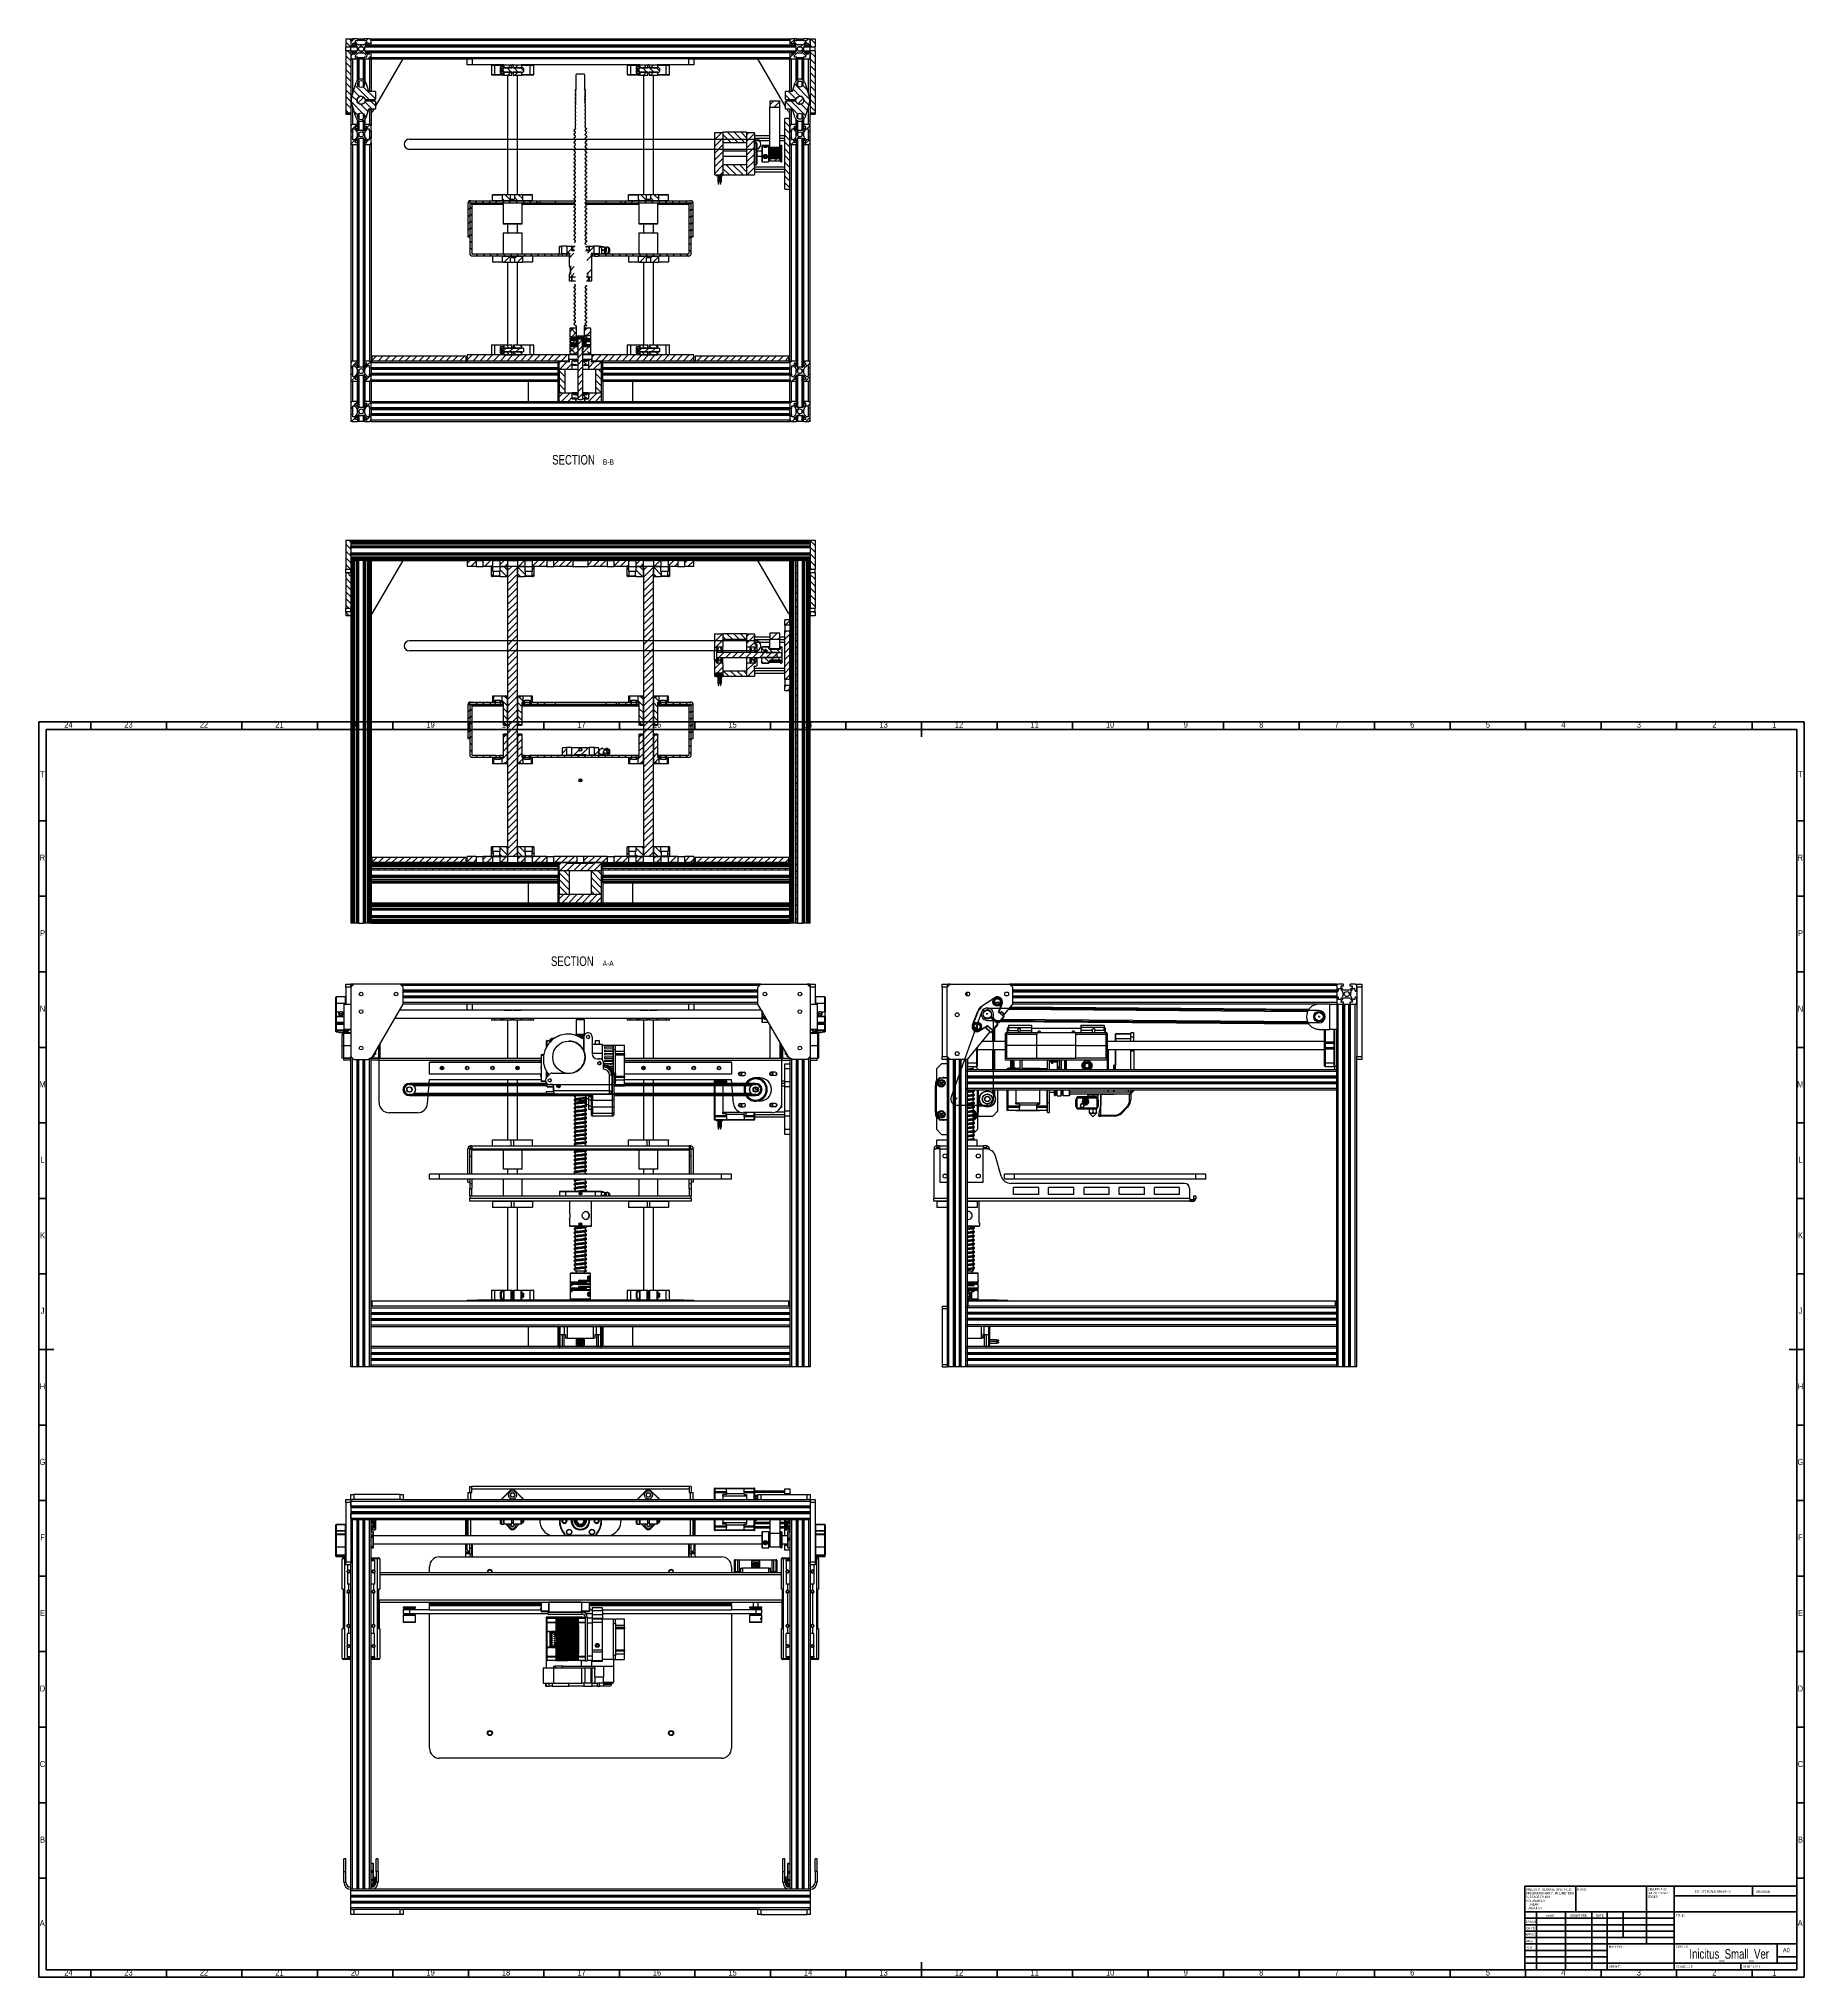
# Model space of a CAD drawing. Header units: millimetres. Extents: x 15 to 1184, y 5 to 1288.
import ezdxf

# ---------------------------------------------------------------- set-up
doc = ezdxf.new("R2010")
doc.units = ezdxf.units.MM
doc.header["$PDSIZE"] = -1
doc.linetypes.add('CENTERX2', pattern=[20.32, 12.7, -2.54, 2.54, -2.54])
doc.styles.add('SLDTEXTSTYLE0', font='TXT', dxfattribs={"width": 0.686449})
doc.styles.add('SLDTEXTSTYLE1', font='TXT', dxfattribs={"width": 0.75})
doc.styles.add('SLDTEXTSTYLE2', font='TXT', dxfattribs={"width": 0.6875})

msp = doc.modelspace()

# ---------------------------------------------------------------- texts
at = {"color": 7, "linetype": 'Continuous', "lineweight": 0}
for s, insert, char_height, attachment_point, style in [('24', (34.7, 836.1), 3.97, 2, 'SLDTEXTSTYLE1'), ('23', (74.4, 836.1), 3.97, 2, 'SLDTEXTSTYLE1'), ('22', (124.4, 836.1), 3.97, 2, 'SLDTEXTSTYLE1'), ('21', (174.4, 836.1), 3.97, 2, 'SLDTEXTSTYLE1'), ('20', (224.4, 836.1), 3.97, 2, 'SLDTEXTSTYLE1'), ('19', (274.4, 836.1), 3.97, 2, 'SLDTEXTSTYLE1'), ('18', (324.4, 836.1), 3.97, 2, 'SLDTEXTSTYLE1'), ('17', (374.4, 836.1), 3.97, 2, 'SLDTEXTSTYLE1'), ('16', (424.4, 836.1), 3.97, 2, 'SLDTEXTSTYLE1'), ('15', (474.4, 836.1), 3.97, 2, 'SLDTEXTSTYLE1'), ('14', (524.4, 836.1), 3.97, 2, 'SLDTEXTSTYLE1'), ('13', (574.4, 836.1), 3.97, 2, 'SLDTEXTSTYLE1'), ('12', (624.4, 836.1), 3.97, 2, 'SLDTEXTSTYLE1'), ('11', (674.4, 836.1), 3.97, 2, 'SLDTEXTSTYLE1'), ('10', (724.4, 836.1), 3.97, 2, 'SLDTEXTSTYLE1'), ('9', (774.5, 836.1), 3.97, 2, 'SLDTEXTSTYLE1'), ('8', (824.5, 836.1), 3.97, 2, 'SLDTEXTSTYLE1'), ('7', (874.5, 836.1), 3.97, 2, 'SLDTEXTSTYLE1'), ('6', (924.5, 836.1), 3.97, 2, 'SLDTEXTSTYLE1'), ('5', (974.5, 836.1), 3.97, 2, 'SLDTEXTSTYLE1'), ('4', (1024.5, 836.1), 3.97, 2, 'SLDTEXTSTYLE1'), ('3', (1074.5, 836.1), 3.97, 2, 'SLDTEXTSTYLE1'), ('2', (1124.5, 836.1), 3.97, 2, 'SLDTEXTSTYLE1'), ('1', (1164.2, 836.1), 3.97, 2, 'SLDTEXTSTYLE1'), ('T', (17.5, 803.3), 3.97, 2, 'SLDTEXTSTYLE1'), ('T', (1181.5, 803.3), 3.97, 2, 'SLDTEXTSTYLE1'), ('R', (17.4, 748.1), 3.97, 2, 'SLDTEXTSTYLE1'), ('R', (1181.4, 748.1), 3.97, 2, 'SLDTEXTSTYLE1'), ('P', (17.5, 698.1), 3.97, 2, 'SLDTEXTSTYLE1'), ('P', (1181.5, 698.1), 3.97, 2, 'SLDTEXTSTYLE1'), ('N', (17.5, 648.1), 3.97, 2, 'SLDTEXTSTYLE1'), ('N', (1181.5, 648.1), 3.97, 2, 'SLDTEXTSTYLE1'), ('M', (17.4, 598.1), 3.97, 2, 'SLDTEXTSTYLE1'), ('M', (1181.4, 598.1), 3.97, 2, 'SLDTEXTSTYLE1'), ('L', (17.5, 548.1), 3.97, 2, 'SLDTEXTSTYLE1'), ('L', (1181.5, 548.1), 3.97, 2, 'SLDTEXTSTYLE1'), ('K', (17.5, 498.1), 3.97, 2, 'SLDTEXTSTYLE1'), ('K', (1181.5, 498.1), 3.97, 2, 'SLDTEXTSTYLE1'), ('J', (17.5, 448.1), 3.97, 2, 'SLDTEXTSTYLE1'), ('J', (1181.5, 448.1), 3.97, 2, 'SLDTEXTSTYLE1'), ('H', (17.5, 398.1), 3.97, 2, 'SLDTEXTSTYLE1'), ('H', (1181.5, 398.1), 3.97, 2, 'SLDTEXTSTYLE1'), ('G', (17.5, 348.1), 3.97, 2, 'SLDTEXTSTYLE1'), ('G', (1181.5, 348.1), 3.97, 2, 'SLDTEXTSTYLE1'), ('F', (17.5, 298.1), 3.97, 2, 'SLDTEXTSTYLE1'), ('F', (1181.5, 298.1), 3.97, 2, 'SLDTEXTSTYLE1'), ('E', (17.5, 248.1), 3.97, 2, 'SLDTEXTSTYLE1'), ('E', (1181.5, 248.1), 3.97, 2, 'SLDTEXTSTYLE1'), ('D', (17.5, 198.1), 3.97, 2, 'SLDTEXTSTYLE1'), ('D', (1181.5, 198.1), 3.97, 2, 'SLDTEXTSTYLE1'), ('C', (17.5, 148.1), 3.97, 2, 'SLDTEXTSTYLE1'), ('C', (1181.5, 148.1), 3.97, 2, 'SLDTEXTSTYLE1'), ('B', (17.5, 98.1), 3.97, 2, 'SLDTEXTSTYLE1'), ('B', (1181.5, 98.1), 3.97, 2, 'SLDTEXTSTYLE1'), ('FINISH:', (1033.4, 63.9), 1.5, 1, 'SLDTEXTSTYLE1'), ('DO NOT SCALE DRAWING', (1111.6, 62.5), 1.5, 1, 'SLDTEXTSTYLE1'), ('REVISION', (1152.3, 62.3), 1.5, 1, 'SLDTEXTSTYLE1'), ('A', (17.3, 42.8), 3.97, 2, 'SLDTEXTSTYLE1'), ('DRAWN', (999.6, 42.4), 1.5, 1, 'SLDTEXTSTYLE0'), ('NAME', (1013.3, 46.5), 1.5, 1, 'SLDTEXTSTYLE1'), ('SIGNATURE', (1029, 46.6), 1.5, 1, 'SLDTEXTSTYLE1'), ('DATE', (1046.2, 46.6), 1.5, 1, 'SLDTEXTSTYLE1'), ('TITLE:', (1099.1, 46.6), 1.5, 1, 'SLDTEXTSTYLE1'), ('A', (1181.3, 42.8), 3.97, 2, 'SLDTEXTSTYLE1'), ("APPV'D", (999.4, 34.1), 1.5, 1, 'SLDTEXTSTYLE1'), ("CHK'D", (999.9, 38.2), 1.5, 1, 'SLDTEXTSTYLE1'), ('MFG', (1000.1, 29.7), 1.5, 1, 'SLDTEXTSTYLE1'), ('MATERIAL:', (1054.6, 26), 1.5, 1, 'SLDTEXTSTYLE1'), ('DWG NO.', (1099, 26), 1.5, 1, 'SLDTEXTSTYLE1'), ('Q.A', (1000.5, 25.5), 1.5, 1, 'SLDTEXTSTYLE1'), ('WEIGHT:', (1054.6, 12.9), 1.5, 1, 'SLDTEXTSTYLE1'), ('SCALE:1:1.5', (1099.1, 12.9), 1.5, 1, 'SLDTEXTSTYLE1'), ('Inicitus_Small_Ver', (1134.3, 23.6), 6.35, 2, 'SLDTEXTSTYLE1'), ('SHEET 1 OF 1', (1143.5, 12.9), 1.5, 1, 'SLDTEXTSTYLE2'), ('A0', (1169.9, 24.4), 2.91, 1, 'SLDTEXTSTYLE1'), ('24', (34.7, 10.1), 3.97, 2, 'SLDTEXTSTYLE1'), ('23', (74.4, 10.1), 3.97, 2, 'SLDTEXTSTYLE1'), ('22', (124.4, 10.1), 3.97, 2, 'SLDTEXTSTYLE1'), ('21', (174.4, 10.1), 3.97, 2, 'SLDTEXTSTYLE1'), ('20', (224.4, 10.1), 3.97, 2, 'SLDTEXTSTYLE1'), ('19', (274.4, 10.1), 3.97, 2, 'SLDTEXTSTYLE1'), ('18', (324.4, 10.1), 3.97, 2, 'SLDTEXTSTYLE1'), ('17', (374.4, 10.1), 3.97, 2, 'SLDTEXTSTYLE1'), ('16', (424.4, 10.1), 3.97, 2, 'SLDTEXTSTYLE1'), ('15', (474.4, 10.1), 3.97, 2, 'SLDTEXTSTYLE1'), ('14', (524.4, 10.1), 3.97, 2, 'SLDTEXTSTYLE1'), ('13', (574.4, 10.1), 3.97, 2, 'SLDTEXTSTYLE1'), ('12', (624.4, 10.1), 3.97, 2, 'SLDTEXTSTYLE1'), ('11', (674.4, 10.1), 3.97, 2, 'SLDTEXTSTYLE1'), ('10', (724.4, 10.1), 3.97, 2, 'SLDTEXTSTYLE1'), ('9', (774.5, 10.1), 3.97, 2, 'SLDTEXTSTYLE1'), ('8', (824.5, 10.1), 3.97, 2, 'SLDTEXTSTYLE1'), ('7', (874.5, 10.1), 3.97, 2, 'SLDTEXTSTYLE1'), ('6', (924.5, 10.1), 3.97, 2, 'SLDTEXTSTYLE1'), ('5', (974.5, 10.1), 3.97, 2, 'SLDTEXTSTYLE1'), ('4', (1024.5, 10.1), 3.97, 2, 'SLDTEXTSTYLE1'), ('3', (1074.5, 10.1), 3.97, 2, 'SLDTEXTSTYLE1'), ('2', (1124.5, 10.1), 3.97, 2, 'SLDTEXTSTYLE1'), ('1', (1164.2, 10.1), 3.97, 2, 'SLDTEXTSTYLE1')]:
    msp.add_mtext(s, dxfattribs=dict(at, insert=insert, char_height=char_height, attachment_point=attachment_point, style=style))

# ---------------------------------------------------------------- blocks, each defined once
blk = doc.blocks.new('SW_NOTE_0')
at = {"color": 0, "linetype": 'Continuous', "lineweight": 0, "char_height": 1.5, "attachment_point": 1, "style": 'SLDTEXTSTYLE1'}
for s, insert in [('UNLESS OTHERWISE SPECIFIED:', (0, 1.9)), ('TOLERANCES:', (0, -5.6)), ('DIMENSIONS ARE IN MILLIMETERS', (0, -0.6)), ('SURFACE FINISH:', (0, -3.1)), ('ANGULAR:', (1.7, -10.6)), ('LINEAR:', (1.7, -8.1))]:
    blk.add_mtext(s, dxfattribs=dict(at, insert=insert))
blk = doc.blocks.new('SW_NOTE_1')
at = {"color": 0, "linetype": 'Continuous', "lineweight": 0, "char_height": 1.5, "attachment_point": 1, "style": 'SLDTEXTSTYLE1'}
for s, insert in [('DEBURR AND', (0, 1.9)), ('BREAK SHARP', (0, -0.6)), ('EDGES', (0, -3.1))]:
    blk.add_mtext(s, dxfattribs=dict(at, insert=insert))
blk = doc.blocks.new('SW_NOTE_2')
at = {"color": 0, "linetype": 'Continuous', "lineweight": 0, "attachment_point": 2, "style": 'SLDTEXTSTYLE1'}
for s, insert, char_height in [('SECTION', (17.4, 8.2), 6.35), ('A-A', (41.1, 5.3), 3.5)]:
    blk.add_mtext(s, dxfattribs=dict(at, insert=insert, char_height=char_height))
blk = doc.blocks.new('SW_NOTE_3')
at = {"color": 0, "linetype": 'Continuous', "lineweight": 0, "attachment_point": 2, "style": 'SLDTEXTSTYLE1'}
for s, insert, char_height in [('SECTION', (17.4, 8.2), 6.35), ('B-B', (40.5, 5.3), 3.5)]:
    blk.add_mtext(s, dxfattribs=dict(at, insert=insert, char_height=char_height))

# ---------------------------------------------------------------- hatches: boundary and pattern name
at = {"linetype": 'Continuous', "lineweight": 18}
h = msp.add_hatch(dxfattribs=at)
h.set_pattern_fill('ANSI31', angle=90, style=0)
h.paths.add_polyline_path([(221.7, 1288.1), (218.4, 1288.1), (218.4, 1282.7), (221.7, 1282.7)], flags=0)
h = msp.add_hatch(dxfattribs=at)
h.set_pattern_fill('ANSI31', style=0)
edge = h.paths.add_edge_path(flags=0)
edge.add_line((233.7, 1277.8), (232.8, 1277.8))
edge.add_arc((232.8, 1277.9), 0.133, 225, 270, ccw=False)
edge.add_line((232.7, 1277.8), (231.4, 1279.1))
edge.add_arc((232.3, 1280.1), 1.33, 180, 225, ccw=False)
edge.add_line((231, 1280.1), (231, 1282.8))
edge.add_arc((232.3, 1282.8), 1.33, 135, 180, ccw=False)
edge.add_line((231.4, 1283.7), (232.7, 1285.1))
edge.add_arc((232.8, 1285), 0.133, 90, 135, ccw=False)
edge.add_line((232.8, 1285.1), (233.7, 1285.1))
edge.add_arc((233.7, 1285), 0.133, 0, 90, ccw=False)
edge.add_line((233.8, 1285), (233.8, 1283.6))
edge.add_arc((234, 1283.6), 0.133, 180, 270)
edge.add_line((234, 1283.5), (234.6, 1283.5))
edge.add_arc((234.6, 1283.6), 0.133, 270, 360)
edge.add_line((234.7, 1283.6), (234.7, 1283.7))
edge.add_arc((234.8, 1283.7), 0.133, 90, 180, ccw=False)
edge.add_line((234.8, 1283.8), (234.9, 1283.8))
edge.add_arc((234.9, 1284), 0.133, 270, 360)
edge.add_line((235, 1284), (235, 1287.1))
edge.add_arc((234, 1287.1), 1, 0, 90)
edge.add_line((234, 1288.1), (230.9, 1288.1))
edge.add_arc((230.9, 1288), 0.133, 90, 180)
edge.add_line((230.8, 1288), (230.8, 1287.9))
edge.add_arc((230.6, 1287.9), 0.133, 270, 360, ccw=False)
edge.add_line((230.6, 1287.8), (230.6, 1287.8))
edge.add_arc((230.6, 1287.6), 0.133, 90, 180)
edge.add_line((230.4, 1287.6), (230.4, 1287))
edge.add_arc((230.6, 1287), 0.133, 180, 270)
edge.add_line((230.6, 1286.9), (231.9, 1286.9))
edge.add_arc((231.9, 1286.8), 0.133, 0, 90, ccw=False)
edge.add_line((232, 1286.8), (232, 1285.9))
edge.add_arc((231.9, 1285.9), 0.133, 315, 360, ccw=False)
edge.add_line((232, 1285.8), (230.7, 1284.4))
edge.add_arc((229.7, 1285.4), 1.33, 270, 315, ccw=False)
edge.add_line((229.7, 1284), (227, 1284))
edge.add_arc((227, 1285.4), 1.33, 225, 270, ccw=False)
edge.add_line((226.1, 1284.4), (224.7, 1285.8))
edge.add_arc((224.8, 1285.9), 0.133, 180, 225, ccw=False)
edge.add_line((224.7, 1285.9), (224.7, 1286.8))
edge.add_arc((224.8, 1286.8), 0.133, 90, 180, ccw=False)
edge.add_line((224.8, 1286.9), (226.2, 1286.9))
edge.add_arc((226.2, 1287), 0.133, 270, 360)
edge.add_line((226.3, 1287), (226.3, 1287.6))
edge.add_arc((226.2, 1287.6), 0.133, 0, 90)
edge.add_line((226.2, 1287.8), (226.1, 1287.8))
edge.add_arc((226.1, 1287.9), 0.133, 180, 270, ccw=False)
edge.add_line((226, 1287.9), (226, 1288))
edge.add_arc((225.8, 1288), 0.133, 0, 90)
edge.add_line((225.8, 1288.1), (222.7, 1288.1))
edge.add_arc((222.7, 1287.1), 1, 90, 180)
edge.add_line((221.7, 1287.1), (221.7, 1284))
edge.add_arc((221.8, 1284), 0.133, 180, 270)
edge.add_line((221.8, 1283.8), (221.9, 1283.8))
edge.add_arc((221.9, 1283.7), 0.133, 0, 90, ccw=False)
edge.add_line((222, 1283.7), (222, 1283.6))
edge.add_arc((222.2, 1283.6), 0.133, 180, 270)
edge.add_line((222.2, 1283.5), (222.8, 1283.5))
edge.add_arc((222.8, 1283.6), 0.133, 270, 360)
edge.add_line((222.9, 1283.6), (222.9, 1285))
edge.add_arc((223, 1285), 0.133, 90, 180, ccw=False)
edge.add_line((223, 1285.1), (223.9, 1285.1))
edge.add_arc((223.9, 1285), 0.133, 45, 90, ccw=False)
edge.add_line((224, 1285.1), (225.4, 1283.7))
edge.add_arc((224.4, 1282.8), 1.33, 0, 45, ccw=False)
edge.add_line((225.8, 1282.8), (225.8, 1280.1))
edge.add_arc((224.4, 1280.1), 1.33, 315, 360, ccw=False)
edge.add_line((225.4, 1279.1), (224, 1277.8))
edge.add_arc((223.9, 1277.9), 0.133, 270, 315, ccw=False)
edge.add_line((223.9, 1277.8), (223, 1277.8))
edge.add_arc((223, 1277.9), 0.133, 180, 270, ccw=False)
edge.add_line((222.9, 1277.9), (222.9, 1279.2))
edge.add_arc((222.8, 1279.2), 0.133, 0, 90)
edge.add_line((222.8, 1279.4), (222.2, 1279.4))
edge.add_arc((222.2, 1279.2), 0.133, 90, 180)
edge.add_line((222, 1279.2), (222, 1279.2))
edge.add_arc((221.9, 1279.2), 0.133, 270, 360, ccw=False)
edge.add_line((221.9, 1279), (221.8, 1279))
edge.add_arc((221.8, 1278.9), 0.133, 90, 180)
edge.add_line((221.7, 1278.9), (221.7, 1275.8))
edge.add_arc((222.7, 1275.8), 1, 180, 270)
edge.add_line((222.7, 1274.8), (225.8, 1274.8))
edge.add_arc((225.8, 1274.9), 0.133, 270, 360)
edge.add_line((226, 1274.9), (226, 1275))
edge.add_arc((226.1, 1275), 0.133, 90, 180, ccw=False)
edge.add_line((226.1, 1275.1), (226.2, 1275.1))
edge.add_arc((226.2, 1275.2), 0.133, 270, 360)
edge.add_line((226.3, 1275.2), (226.3, 1275.8))
edge.add_arc((226.2, 1275.8), 0.133, 0, 90)
edge.add_line((226.2, 1276), (224.8, 1276))
edge.add_arc((224.8, 1276.1), 0.133, 180, 270, ccw=False)
edge.add_line((224.7, 1276.1), (224.7, 1277))
edge.add_arc((224.8, 1277), 0.133, 135, 180, ccw=False)
edge.add_line((224.7, 1277.1), (226.1, 1278.4))
edge.add_arc((227, 1277.5), 1.33, 90, 135, ccw=False)
edge.add_line((227, 1278.8), (229.7, 1278.8))
edge.add_arc((229.7, 1277.5), 1.33, 45, 90, ccw=False)
edge.add_line((230.7, 1278.4), (232, 1277.1))
edge.add_arc((231.9, 1277), 0.133, 0, 45, ccw=False)
edge.add_line((232, 1277), (232, 1276.1))
edge.add_arc((231.9, 1276.1), 0.133, 270, 360, ccw=False)
edge.add_line((231.9, 1276), (230.6, 1276))
edge.add_arc((230.6, 1275.8), 0.133, 90, 180)
edge.add_line((230.4, 1275.8), (230.4, 1275.2))
edge.add_arc((230.6, 1275.2), 0.133, 180, 270)
edge.add_line((230.6, 1275.1), (230.6, 1275.1))
edge.add_arc((230.6, 1275), 0.133, 0, 90, ccw=False)
edge.add_line((230.8, 1275), (230.8, 1274.9))
edge.add_arc((230.9, 1274.9), 0.133, 180, 270)
edge.add_line((230.9, 1274.8), (234, 1274.8))
edge.add_arc((234, 1275.8), 1, 270, 360)
edge.add_line((235, 1275.8), (235, 1278.9))
edge.add_arc((234.9, 1278.9), 0.133, 0, 90)
edge.add_line((234.9, 1279), (234.8, 1279))
edge.add_arc((234.8, 1279.2), 0.133, 180, 270, ccw=False)
edge.add_line((234.7, 1279.2), (234.7, 1279.2))
edge.add_arc((234.6, 1279.2), 0.133, 0, 90)
edge.add_line((234.6, 1279.4), (234, 1279.4))
edge.add_arc((234, 1279.2), 0.133, 90, 180)
edge.add_line((233.8, 1279.2), (233.8, 1277.9))
edge.add_arc((233.7, 1277.9), 0.133, 270, 360, ccw=False)
edge = h.paths.add_edge_path(flags=0)
edge.add_arc((228.4, 1281.4), 1.67, 0, 360)
h = msp.add_hatch(dxfattribs=at)
h.set_pattern_fill('ANSI31', style=0)
edge = h.paths.add_edge_path(flags=0)
edge.add_line((516.1, 1279.1), (514.7, 1277.8))
edge.add_arc((514.6, 1277.9), 0.133, 270, 315, ccw=False)
edge.add_line((514.6, 1277.8), (513.7, 1277.8))
edge.add_arc((513.7, 1277.9), 0.133, 180, 270, ccw=False)
edge.add_line((513.6, 1277.9), (513.6, 1279.2))
edge.add_arc((513.4, 1279.2), 0.133, 0, 90)
edge.add_line((513.4, 1279.4), (512.8, 1279.4))
edge.add_arc((512.8, 1279.2), 0.133, 90, 180)
edge.add_line((512.7, 1279.2), (512.7, 1279.2))
edge.add_arc((512.6, 1279.2), 0.133, 270, 360, ccw=False)
edge.add_line((512.6, 1279), (512.5, 1279))
edge.add_arc((512.5, 1278.9), 0.133, 90, 180)
edge.add_line((512.4, 1278.9), (512.4, 1275.8))
edge.add_arc((513.4, 1275.8), 1, 180, 270)
edge.add_line((513.4, 1274.8), (516.5, 1274.8))
edge.add_arc((516.5, 1274.9), 0.133, 270, 360)
edge.add_line((516.6, 1274.9), (516.6, 1275))
edge.add_arc((516.8, 1275), 0.133, 90, 180, ccw=False)
edge.add_line((516.8, 1275.1), (516.8, 1275.1))
edge.add_arc((516.8, 1275.2), 0.133, 270, 360)
edge.add_line((517, 1275.2), (517, 1275.8))
edge.add_arc((516.8, 1275.8), 0.133, 0, 90)
edge.add_line((516.8, 1276), (515.5, 1276))
edge.add_arc((515.5, 1276.1), 0.133, 180, 270, ccw=False)
edge.add_line((515.4, 1276.1), (515.4, 1277))
edge.add_arc((515.5, 1277), 0.133, 135, 180, ccw=False)
edge.add_line((515.4, 1277.1), (516.8, 1278.4))
edge.add_arc((517.7, 1277.5), 1.33, 90, 135, ccw=False)
edge.add_line((517.7, 1278.8), (520.4, 1278.8))
edge.add_arc((520.4, 1277.5), 1.33, 45, 90, ccw=False)
edge.add_line((521.3, 1278.4), (522.7, 1277.1))
edge.add_arc((522.6, 1277), 0.133, 0, 45, ccw=False)
edge.add_line((522.7, 1277), (522.7, 1276.1))
edge.add_arc((522.6, 1276.1), 0.133, 270, 360, ccw=False)
edge.add_line((522.6, 1276), (521.2, 1276))
edge.add_arc((521.2, 1275.8), 0.133, 90, 180)
edge.add_line((521.1, 1275.8), (521.1, 1275.2))
edge.add_arc((521.2, 1275.2), 0.133, 180, 270)
edge.add_line((521.2, 1275.1), (521.3, 1275.1))
edge.add_arc((521.3, 1275), 0.133, 0, 90, ccw=False)
edge.add_line((521.4, 1275), (521.4, 1274.9))
edge.add_arc((521.6, 1274.9), 0.133, 180, 270)
edge.add_line((521.6, 1274.8), (524.7, 1274.8))
edge.add_arc((524.7, 1275.8), 1, 270, 360)
edge.add_line((525.7, 1275.8), (525.7, 1278.9))
edge.add_arc((525.6, 1278.9), 0.133, 0, 90)
edge.add_line((525.6, 1279), (525.5, 1279))
edge.add_arc((525.5, 1279.2), 0.133, 180, 270, ccw=False)
edge.add_line((525.4, 1279.2), (525.4, 1279.2))
edge.add_arc((525.2, 1279.2), 0.133, 0, 90)
edge.add_line((525.2, 1279.4), (524.6, 1279.4))
edge.add_arc((524.6, 1279.2), 0.133, 90, 180)
edge.add_line((524.5, 1279.2), (524.5, 1277.9))
edge.add_arc((524.4, 1277.9), 0.133, 270, 360, ccw=False)
edge.add_line((524.4, 1277.8), (523.5, 1277.8))
edge.add_arc((523.5, 1277.9), 0.133, 225, 270, ccw=False)
edge.add_line((523.4, 1277.8), (522, 1279.1))
edge.add_arc((523, 1280.1), 1.33, 180, 225, ccw=False)
edge.add_line((521.6, 1280.1), (521.6, 1282.8))
edge.add_arc((523, 1282.8), 1.33, 135, 180, ccw=False)
edge.add_line((522, 1283.7), (523.4, 1285.1))
edge.add_arc((523.5, 1285), 0.133, 90, 135, ccw=False)
edge.add_line((523.5, 1285.1), (524.4, 1285.1))
edge.add_arc((524.4, 1285), 0.133, 0, 90, ccw=False)
edge.add_line((524.5, 1285), (524.5, 1283.6))
edge.add_arc((524.6, 1283.6), 0.133, 180, 270)
edge.add_line((524.6, 1283.5), (525.2, 1283.5))
edge.add_arc((525.2, 1283.6), 0.133, 270, 360)
edge.add_line((525.4, 1283.6), (525.4, 1283.7))
edge.add_arc((525.5, 1283.7), 0.133, 90, 180, ccw=False)
edge.add_line((525.5, 1283.8), (525.6, 1283.8))
edge.add_arc((525.6, 1284), 0.133, 270, 360)
edge.add_line((525.7, 1284), (525.7, 1287.1))
edge.add_arc((524.7, 1287.1), 1, 0, 90)
edge.add_line((524.7, 1288.1), (521.6, 1288.1))
edge.add_arc((521.6, 1288), 0.133, 90, 180)
edge.add_line((521.4, 1288), (521.4, 1287.9))
edge.add_arc((521.3, 1287.9), 0.133, 270, 360, ccw=False)
edge.add_line((521.3, 1287.8), (521.2, 1287.8))
edge.add_arc((521.2, 1287.6), 0.133, 90, 180)
edge.add_line((521.1, 1287.6), (521.1, 1287))
edge.add_arc((521.2, 1287), 0.133, 180, 270)
edge.add_line((521.2, 1286.9), (522.6, 1286.9))
edge.add_arc((522.6, 1286.8), 0.133, 0, 90, ccw=False)
edge.add_line((522.7, 1286.8), (522.7, 1285.9))
edge.add_arc((522.6, 1285.9), 0.133, 315, 360, ccw=False)
edge.add_line((522.7, 1285.8), (521.3, 1284.4))
edge.add_arc((520.4, 1285.4), 1.33, 270, 315, ccw=False)
edge.add_line((520.4, 1284), (517.7, 1284))
edge.add_arc((517.7, 1285.4), 1.33, 225, 270, ccw=False)
edge.add_line((516.8, 1284.4), (515.4, 1285.8))
edge.add_arc((515.5, 1285.9), 0.133, 180, 225, ccw=False)
edge.add_line((515.4, 1285.9), (515.4, 1286.8))
edge.add_arc((515.5, 1286.8), 0.133, 90, 180, ccw=False)
edge.add_line((515.5, 1286.9), (516.8, 1286.9))
edge.add_arc((516.8, 1287), 0.133, 270, 360)
edge.add_line((517, 1287), (517, 1287.6))
edge.add_arc((516.8, 1287.6), 0.133, 0, 90)
edge.add_line((516.8, 1287.8), (516.8, 1287.8))
edge.add_arc((516.8, 1287.9), 0.133, 180, 270, ccw=False)
edge.add_line((516.6, 1287.9), (516.6, 1288))
edge.add_arc((516.5, 1288), 0.133, 0, 90)
edge.add_line((516.5, 1288.1), (513.4, 1288.1))
edge.add_arc((513.4, 1287.1), 1, 90, 180)
edge.add_line((512.4, 1287.1), (512.4, 1284))
edge.add_arc((512.5, 1284), 0.133, 180, 270)
edge.add_line((512.5, 1283.8), (512.6, 1283.8))
edge.add_arc((512.6, 1283.7), 0.133, 0, 90, ccw=False)
edge.add_line((512.7, 1283.7), (512.7, 1283.6))
edge.add_arc((512.8, 1283.6), 0.133, 180, 270)
edge.add_line((512.8, 1283.5), (513.4, 1283.5))
edge.add_arc((513.4, 1283.6), 0.133, 270, 360)
edge.add_line((513.6, 1283.6), (513.6, 1285))
edge.add_arc((513.7, 1285), 0.133, 90, 180, ccw=False)
edge.add_line((513.7, 1285.1), (514.6, 1285.1))
edge.add_arc((514.6, 1285), 0.133, 45, 90, ccw=False)
edge.add_line((514.7, 1285.1), (516.1, 1283.7))
edge.add_arc((515.1, 1282.8), 1.33, 0, 45, ccw=False)
edge.add_line((516.4, 1282.8), (516.4, 1280.1))
edge.add_arc((515.1, 1280.1), 1.33, 315, 360, ccw=False)
edge = h.paths.add_edge_path(flags=0)
edge.add_arc((519, 1281.4), 1.67, 0, 360)
h = msp.add_hatch(dxfattribs=at)
h.set_pattern_fill('ANSI31', angle=90, style=0)
h.paths.add_polyline_path([(529, 1288.1), (525.7, 1288.1), (525.7, 1282.7), (529, 1282.7)], flags=0)
h = msp.add_hatch(dxfattribs=at)
h.set_pattern_fill('ANSI31', angle=90, style=0)
h.paths.add_polyline_path([(218.4, 1238.9), (221.7, 1238.9), (221.7, 1280.2), (218.4, 1280.2)], flags=0)
h = msp.add_hatch(dxfattribs=at)
h.set_pattern_fill('ANSI31', style=0)
h.paths.add_polyline_path([(323, 1268.8), (328.2, 1268.8), (328.2, 1270.8), (323, 1270.8)], flags=0)
h = msp.add_hatch(dxfattribs=at)
h.set_pattern_fill('ANSI31', style=0)
h.paths.add_polyline_path([(334.4, 1270.8), (329.2, 1270.8), (329.2, 1268.8), (334.7, 1268.8), (334.7, 1270.5)], flags=0)
h = msp.add_hatch(dxfattribs=at)
h.set_pattern_fill('ANSI31', style=0)
h.paths.add_polyline_path([(413, 1268.8), (418.2, 1268.8), (418.2, 1270.8), (413, 1270.8)], flags=0)
h = msp.add_hatch(dxfattribs=at)
h.set_pattern_fill('ANSI31', style=0)
h.paths.add_polyline_path([(424.4, 1270.8), (419.2, 1270.8), (419.2, 1268.8), (424.7, 1268.8), (424.7, 1270.5)], flags=0)
h = msp.add_hatch(dxfattribs=at)
h.set_pattern_fill('ANSI31', angle=90, style=0)
h.paths.add_polyline_path([(525.7, 1238.9), (529, 1238.9), (529, 1280.2), (525.7, 1280.2)], flags=0)
h = msp.add_hatch(dxfattribs=at)
h.set_pattern_fill('ANSI31', angle=90, style=0)
edge = h.paths.add_edge_path(flags=0)
edge.add_arc((225.4, 1246.1), 3.33, 180, 197.8071)
edge.add_line((222.2, 1245.1), (225.2, 1235.7))
edge.add_arc((228.4, 1236.8), 3.33, 197.8071, 342.1929)
edge.add_line((231.5, 1235.7), (233.4, 1241.4))
edge.add_line((233.4, 1241.4), (237.8, 1241.4))
edge.add_line((237.8, 1241.4), (238, 1241.7))
edge.add_line((238, 1241.7), (238, 1246.7))
edge.add_line((238, 1246.7), (237.8, 1246.9))
edge.add_line((237.8, 1246.9), (231, 1246.9))
edge.add_arc((228.4, 1247.4), 2.67, 10.8069, 349.1931, ccw=False)
edge.add_line((231, 1247.9), (237.8, 1247.9))
edge.add_line((237.8, 1247.9), (238, 1248.2))
edge.add_line((238, 1248.2), (238, 1253.2))
edge.add_line((238, 1253.2), (237.8, 1253.4))
edge.add_line((237.8, 1253.4), (235.9, 1253.4))
edge.add_line((235.9, 1253.4), (235.7, 1253.2))
edge.add_line((235.7, 1253.2), (235.6, 1253.4))
edge.add_line((235.6, 1253.4), (233.4, 1253.4))
edge.add_line((233.4, 1253.4), (231.5, 1259.1))
edge.add_arc((228.4, 1258.1), 3.33, 17.8071, 162.1929)
edge.add_line((225.2, 1259.1), (222.2, 1249.8))
edge.add_arc((225.4, 1248.8), 3.33, 162.1929, 180)
edge.add_line((222, 1248.8), (222, 1246.1))
edge = h.paths.add_edge_path(flags=0)
edge.add_arc((228.4, 1258.1), 2.33, 0, 360)
edge = h.paths.add_edge_path(flags=0)
edge.add_arc((228.4, 1236.8), 2.33, 0, 360)
h = msp.add_hatch(dxfattribs=at)
h.set_pattern_fill('ANSI31', angle=90, style=0)
edge = h.paths.add_edge_path(flags=0)
edge.add_line((320.8, 1268.9), (321.1, 1268.6))
edge.add_line((321.1, 1268.6), (322.2, 1268.6))
edge.add_line((322.2, 1268.6), (322.5, 1268.3))
edge.add_line((322.5, 1268.3), (322.5, 1266.6))
edge.add_line((322.5, 1266.6), (322.2, 1266.3))
edge.add_line((322.2, 1266.3), (321.1, 1266.3))
edge.add_line((321.1, 1266.3), (320.8, 1266))
edge.add_line((320.8, 1266), (320.8, 1265.4))
edge.add_arc((321.1, 1265.4), 0.267, 180, 270)
edge.add_line((321.1, 1265.1), (322.7, 1265.1))
edge.add_line((322.7, 1265.1), (322.7, 1266.1))
edge.add_line((322.7, 1266.1), (335.8, 1266.1))
edge.add_line((335.8, 1266.1), (336, 1266.4))
edge.add_line((336, 1266.4), (336, 1268.5))
edge.add_line((336, 1268.5), (335.8, 1268.8))
edge.add_line((335.8, 1268.8), (322.7, 1268.8))
edge.add_line((322.7, 1268.8), (322.7, 1269.8))
edge.add_line((322.7, 1269.8), (321.1, 1269.8))
edge.add_arc((321.1, 1269.5), 0.267, 90, 180)
edge.add_line((320.8, 1269.5), (320.8, 1268.9))
h = msp.add_hatch(dxfattribs=at)
h.set_pattern_fill('ANSI31', style=0)
h.paths.add_polyline_path([(323, 1264.1), (328.2, 1264.1), (328.2, 1266.1), (323, 1266.1)], flags=0)
h = msp.add_hatch(dxfattribs=at)
h.set_pattern_fill('ANSI31', style=0)
h.paths.add_polyline_path([(334.7, 1264.1), (334.7, 1266.1), (329.2, 1266.1), (329.2, 1264.1)], flags=0)
h = msp.add_hatch(dxfattribs=at)
h.set_pattern_fill('ANSI31', angle=90, style=0)
edge = h.paths.add_edge_path(flags=0)
edge.add_line((410.8, 1268.9), (411.1, 1268.6))
edge.add_line((411.1, 1268.6), (412.2, 1268.6))
edge.add_line((412.2, 1268.6), (412.5, 1268.3))
edge.add_line((412.5, 1268.3), (412.5, 1266.6))
edge.add_line((412.5, 1266.6), (412.2, 1266.3))
edge.add_line((412.2, 1266.3), (411.1, 1266.3))
edge.add_line((411.1, 1266.3), (410.8, 1266))
edge.add_line((410.8, 1266), (410.8, 1265.4))
edge.add_arc((411.1, 1265.4), 0.267, 180, 270)
edge.add_line((411.1, 1265.1), (412.7, 1265.1))
edge.add_line((412.7, 1265.1), (412.7, 1266.1))
edge.add_line((412.7, 1266.1), (425.8, 1266.1))
edge.add_line((425.8, 1266.1), (426, 1266.4))
edge.add_line((426, 1266.4), (426, 1268.5))
edge.add_line((426, 1268.5), (425.8, 1268.8))
edge.add_line((425.8, 1268.8), (412.7, 1268.8))
edge.add_line((412.7, 1268.8), (412.7, 1269.8))
edge.add_line((412.7, 1269.8), (411.1, 1269.8))
edge.add_arc((411.1, 1269.5), 0.267, 90, 180)
edge.add_line((410.8, 1269.5), (410.8, 1268.9))
h = msp.add_hatch(dxfattribs=at)
h.set_pattern_fill('ANSI31', style=0)
h.paths.add_polyline_path([(413, 1264.1), (418.2, 1264.1), (418.2, 1266.1), (413, 1266.1)], flags=0)
h = msp.add_hatch(dxfattribs=at)
h.set_pattern_fill('ANSI31', style=0)
h.paths.add_polyline_path([(424.7, 1264.1), (424.7, 1266.1), (419.2, 1266.1), (419.2, 1264.1)], flags=0)
h = msp.add_hatch(dxfattribs=at)
h.set_pattern_fill('ANSI31', angle=90, style=0)
edge = h.paths.add_edge_path(flags=0)
edge.add_line((525.4, 1246.1), (525.4, 1248.8))
edge.add_arc((522, 1248.8), 3.33, 0, 17.8071)
edge.add_line((525.2, 1249.8), (522.2, 1259.1))
edge.add_arc((519, 1258.1), 3.33, 17.8071, 162.1929)
edge.add_line((515.9, 1259.1), (514, 1253.4))
edge.add_line((514, 1253.4), (511.9, 1253.4))
edge.add_line((511.9, 1253.4), (511.7, 1253.2))
edge.add_line((511.7, 1253.2), (511.6, 1253.4))
edge.add_line((511.6, 1253.4), (509.6, 1253.4))
edge.add_line((509.6, 1253.4), (509.4, 1253.2))
edge.add_line((509.4, 1253.2), (509.4, 1248.2))
edge.add_line((509.4, 1248.2), (509.6, 1247.9))
edge.add_line((509.6, 1247.9), (516.4, 1247.9))
edge.add_arc((519, 1247.4), 2.67, -169.1931, 169.1931, ccw=False)
edge.add_line((516.4, 1246.9), (509.6, 1246.9))
edge.add_line((509.6, 1246.9), (509.4, 1246.7))
edge.add_line((509.4, 1246.7), (509.4, 1241.7))
edge.add_line((509.4, 1241.7), (509.6, 1241.4))
edge.add_line((509.6, 1241.4), (514, 1241.4))
edge.add_line((514, 1241.4), (515.9, 1235.7))
edge.add_arc((519, 1236.8), 3.33, 197.8071, 342.1929)
edge.add_line((522.2, 1235.7), (525.2, 1245.1))
edge.add_arc((522, 1246.1), 3.33, 342.1929, 360)
edge = h.paths.add_edge_path(flags=0)
edge.add_arc((519, 1258.1), 2, 0, 360)
edge = h.paths.add_edge_path(flags=0)
edge.add_arc((519, 1236.8), 2, 0, 360)
h = msp.add_hatch(dxfattribs=at)
h.set_pattern_fill('ANSI31', style=0)
edge = h.paths.add_edge_path(flags=0)
edge.add_arc((228.4, 1247.4), 2.67, 0, 360)
h = msp.add_hatch(dxfattribs=at)
h.set_pattern_fill('ANSI32', angle=3e-322, style=0)
edge = h.paths.add_edge_path(flags=0)
edge.add_line((370.3, 1245), (370.3, 1245))
edge.add_spline(control_points=[(370.3, 1245), (370.3, 1245), (370.3, 1244.9), (370.3, 1244.9)], knot_values=[0, 0, 0, 0, 0.000221, 0.000221, 0.000221, 0.000221], weights=[1, 1, 1, 1], degree=3, periodic=0)
edge.add_spline(control_points=[(370.3, 1244.9), (370.3, 1244.9), (370.3, 1244.9), (370.3, 1245), (370.3, 1245), (370.3, 1245), (370.3, 1245), (370.3, 1245), (370.3, 1245), (370.3, 1245)], knot_values=[0.000027, 0.000027, 0.000027, 0.000027, 0.000141, 0.000141, 0.000141, 0.000212, 0.000212, 0.000212, 0.000265, 0.000265, 0.000265, 0.000265], weights=[1, 1, 1, 1, 1, 1, 1, 1, 1, 1], degree=3, periodic=0)
h = msp.add_hatch(dxfattribs=at)
h.set_pattern_fill('ANSI31', style=0)
h.paths.add_polyline_path([(499, 1242.9), (505.7, 1242.9), (505.7, 1246.9), (499, 1246.9)], flags=0)
h = msp.add_hatch(dxfattribs=at)
h.set_pattern_fill('ANSI31', style=0)
edge = h.paths.add_edge_path(flags=0)
edge.add_arc((519, 1247.4), 2.67, 0, 360)
h = msp.add_hatch(dxfattribs=at)
h.set_pattern_fill('ANSI31', angle=90, style=0)
h.paths.add_polyline_path([(509, 1235.3), (509, 1188.6), (512.4, 1188.6), (512.4, 1235.3)], flags=0)
h = msp.add_hatch(dxfattribs=at)
h.set_pattern_fill('ANSI31', style=0)
edge = h.paths.add_edge_path(flags=0)
edge.add_arc((232.8, 1228.3), 0.133, 90, 135, ccw=False)
edge.add_line((232.8, 1228.4), (233.7, 1228.4))
edge.add_arc((233.7, 1228.3), 0.133, 0, 90, ccw=False)
edge.add_line((233.8, 1228.3), (233.8, 1227))
edge.add_arc((234, 1227), 0.133, 180, 270)
edge.add_line((234, 1226.8), (234.6, 1226.8))
edge.add_arc((234.6, 1227), 0.133, 270, 360)
edge.add_line((234.7, 1227), (234.7, 1227))
edge.add_arc((234.8, 1227), 0.133, 90, 180, ccw=False)
edge.add_line((234.8, 1227.2), (234.9, 1227.2))
edge.add_arc((234.9, 1227.3), 0.133, 270, 360)
edge.add_line((235, 1227.3), (235, 1230.4))
edge.add_arc((234, 1230.4), 1, 0, 90)
edge.add_line((234, 1231.4), (230.9, 1231.4))
edge.add_arc((230.9, 1231.3), 0.133, 90, 180)
edge.add_line((230.8, 1231.3), (230.8, 1231.2))
edge.add_arc((230.6, 1231.2), 0.133, 270, 360, ccw=False)
edge.add_line((230.6, 1231.1), (230.6, 1231.1))
edge.add_arc((230.6, 1231), 0.133, 90, 180)
edge.add_line((230.4, 1231), (230.4, 1230.4))
edge.add_arc((230.6, 1230.4), 0.133, 180, 270)
edge.add_line((230.6, 1230.2), (231.9, 1230.2))
edge.add_arc((231.9, 1230.1), 0.133, 0, 90, ccw=False)
edge.add_line((232, 1230.1), (232, 1229.2))
edge.add_arc((231.9, 1229.2), 0.133, 315, 360, ccw=False)
edge.add_line((232, 1229.1), (230.7, 1227.8))
edge.add_arc((229.7, 1228.7), 1.33, 270, 315, ccw=False)
edge.add_line((229.7, 1227.4), (227, 1227.4))
edge.add_arc((227, 1228.7), 1.33, 225, 270, ccw=False)
edge.add_line((226.1, 1227.8), (224.7, 1229.1))
edge.add_arc((224.8, 1229.2), 0.133, 180, 225, ccw=False)
edge.add_line((224.7, 1229.2), (224.7, 1230.1))
edge.add_arc((224.8, 1230.1), 0.133, 90, 180, ccw=False)
edge.add_line((224.8, 1230.2), (226.2, 1230.2))
edge.add_arc((226.2, 1230.4), 0.133, 270, 360)
edge.add_line((226.3, 1230.4), (226.3, 1231))
edge.add_arc((226.2, 1231), 0.133, 0, 90)
edge.add_line((226.2, 1231.1), (226.1, 1231.1))
edge.add_arc((226.1, 1231.2), 0.133, 180, 270, ccw=False)
edge.add_line((226, 1231.2), (226, 1231.3))
edge.add_arc((225.8, 1231.3), 0.133, 0, 90)
edge.add_line((225.8, 1231.4), (222.7, 1231.4))
edge.add_arc((222.7, 1230.4), 1, 90, 180)
edge.add_line((221.7, 1230.4), (221.7, 1227.3))
edge.add_arc((221.8, 1227.3), 0.133, 180, 270)
edge.add_line((221.8, 1227.2), (221.9, 1227.2))
edge.add_arc((221.9, 1227), 0.133, 0, 90, ccw=False)
edge.add_line((222, 1227), (222, 1227))
edge.add_arc((222.2, 1227), 0.133, 180, 270)
edge.add_line((222.2, 1226.8), (222.8, 1226.8))
edge.add_arc((222.8, 1227), 0.133, 270, 360)
edge.add_line((222.9, 1227), (222.9, 1228.3))
edge.add_arc((223, 1228.3), 0.133, 90, 180, ccw=False)
edge.add_line((223, 1228.4), (223.9, 1228.4))
edge.add_arc((223.9, 1228.3), 0.133, 45, 90, ccw=False)
edge.add_line((224, 1228.4), (225.4, 1227))
edge.add_arc((224.4, 1226.1), 1.33, 0, 45, ccw=False)
edge.add_line((225.8, 1226.1), (225.8, 1223.4))
edge.add_arc((224.4, 1223.4), 1.33, 315, 360, ccw=False)
edge.add_line((225.4, 1222.5), (224, 1221.1))
edge.add_arc((223.9, 1221.2), 0.133, 270, 315, ccw=False)
edge.add_line((223.9, 1221.1), (223, 1221.1))
edge.add_arc((223, 1221.2), 0.133, 180, 270, ccw=False)
edge.add_line((222.9, 1221.2), (222.9, 1222.6))
edge.add_arc((222.8, 1222.6), 0.133, 0, 90)
edge.add_line((222.8, 1222.7), (222.2, 1222.7))
edge.add_arc((222.2, 1222.6), 0.133, 90, 180)
edge.add_line((222, 1222.6), (222, 1222.5))
edge.add_arc((221.9, 1222.5), 0.133, 270, 360, ccw=False)
edge.add_line((221.9, 1222.4), (221.8, 1222.4))
edge.add_arc((221.8, 1222.2), 0.133, 90, 180)
edge.add_line((221.7, 1222.2), (221.7, 1219.1))
edge.add_arc((222.7, 1219.1), 1, 180, 270)
edge.add_line((222.7, 1218.1), (225.8, 1218.1))
edge.add_arc((225.8, 1218.2), 0.133, 270, 360)
edge.add_line((226, 1218.2), (226, 1218.3))
edge.add_arc((226.1, 1218.3), 0.133, 90, 180, ccw=False)
edge.add_line((226.1, 1218.4), (226.2, 1218.4))
edge.add_arc((226.2, 1218.6), 0.133, 270, 360)
edge.add_line((226.3, 1218.6), (226.3, 1219.2))
edge.add_arc((226.2, 1219.2), 0.133, 0, 90)
edge.add_line((226.2, 1219.3), (224.8, 1219.3))
edge.add_arc((224.8, 1219.4), 0.133, 180, 270, ccw=False)
edge.add_line((224.7, 1219.4), (224.7, 1220.3))
edge.add_arc((224.8, 1220.3), 0.133, 135, 180, ccw=False)
edge.add_line((224.7, 1220.4), (226.1, 1221.8))
edge.add_arc((227, 1220.8), 1.33, 90, 135, ccw=False)
edge.add_line((227, 1222.2), (229.7, 1222.2))
edge.add_arc((229.7, 1220.8), 1.33, 45, 90, ccw=False)
edge.add_line((230.7, 1221.8), (232, 1220.4))
edge.add_arc((231.9, 1220.3), 0.133, 0, 45, ccw=False)
edge.add_line((232, 1220.3), (232, 1219.4))
edge.add_arc((231.9, 1219.4), 0.133, 270, 360, ccw=False)
edge.add_line((231.9, 1219.3), (230.6, 1219.3))
edge.add_arc((230.6, 1219.2), 0.133, 90, 180)
edge.add_line((230.4, 1219.2), (230.4, 1218.6))
edge.add_arc((230.6, 1218.6), 0.133, 180, 270)
edge.add_line((230.6, 1218.4), (230.6, 1218.4))
edge.add_arc((230.6, 1218.3), 0.133, 0, 90, ccw=False)
edge.add_line((230.8, 1218.3), (230.8, 1218.2))
edge.add_arc((230.9, 1218.2), 0.133, 180, 270)
edge.add_line((230.9, 1218.1), (234, 1218.1))
edge.add_arc((234, 1219.1), 1, 270, 360)
edge.add_line((235, 1219.1), (235, 1222.2))
edge.add_arc((234.9, 1222.2), 0.133, 0, 90)
edge.add_line((234.9, 1222.4), (234.8, 1222.4))
edge.add_arc((234.8, 1222.5), 0.133, 180, 270, ccw=False)
edge.add_line((234.7, 1222.5), (234.7, 1222.6))
edge.add_arc((234.6, 1222.6), 0.133, 0, 90)
edge.add_line((234.6, 1222.7), (234, 1222.7))
edge.add_arc((234, 1222.6), 0.133, 90, 180)
edge.add_line((233.8, 1222.6), (233.8, 1221.2))
edge.add_arc((233.7, 1221.2), 0.133, 270, 360, ccw=False)
edge.add_line((233.7, 1221.1), (232.8, 1221.1))
edge.add_arc((232.8, 1221.2), 0.133, 225, 270, ccw=False)
edge.add_line((232.7, 1221.1), (231.4, 1222.5))
edge.add_arc((232.3, 1223.4), 1.33, 180, 225, ccw=False)
edge.add_line((231, 1223.4), (231, 1226.1))
edge.add_arc((232.3, 1226.1), 1.33, 135, 180, ccw=False)
edge.add_line((231.4, 1227), (232.7, 1228.4))
edge = h.paths.add_edge_path(flags=0)
edge.add_arc((228.4, 1224.8), 1.67, 0, 360)
h = msp.add_hatch(dxfattribs=at)
h.set_pattern_fill('ANSI31', style=0)
edge = h.paths.add_edge_path(flags=0)
edge.add_line((468, 1226.1), (462.7, 1226.1))
edge.add_arc((462.7, 1225.7), 0.333, 90, 180)
edge.add_line((462.4, 1225.7), (462.4, 1198.4))
edge.add_arc((462.7, 1198.4), 0.333, 180, 270)
edge.add_line((462.7, 1198.1), (468, 1198.1))
edge.add_line((468, 1198.1), (468, 1226.1))
h = msp.add_hatch(dxfattribs=at)
h.set_pattern_fill('ANSI31', angle=90, style=0)
h.paths.add_polyline_path([(483.7, 1219.2), (483.7, 1226.2), (468, 1226.2), (468, 1219.2)], flags=0)
h = msp.add_hatch(dxfattribs=at)
h.set_pattern_fill('ANSI31', style=0)
edge = h.paths.add_edge_path(flags=0)
edge.add_line((488.7, 1213.8), (488.7, 1220.1))
edge.add_line((488.7, 1220.1), (489, 1220.1))
edge.add_line((489, 1220.1), (489, 1225.7))
edge.add_arc((488.7, 1225.7), 0.333, 0, 90)
edge.add_line((488.7, 1226.1), (483.7, 1226.1))
edge.add_line((483.7, 1226.1), (483.7, 1198.1))
edge.add_line((483.7, 1198.1), (488.7, 1198.1))
edge.add_arc((488.7, 1198.4), 0.333, 270, 360)
edge.add_line((489, 1198.4), (489, 1204))
edge.add_line((489, 1204), (488.7, 1204))
edge.add_line((488.7, 1204), (488.7, 1210.3))
edge.add_line((488.7, 1210.3), (488.6, 1210.3))
edge.add_line((488.6, 1210.3), (488.6, 1213.8))
edge.add_line((488.6, 1213.8), (488.7, 1213.8))
h = msp.add_hatch(dxfattribs=at)
h.set_pattern_fill('ANSI31', style=0)
edge = h.paths.add_edge_path(flags=0)
edge.add_arc((523.5, 1228.3), 0.133, 90, 135, ccw=False)
edge.add_line((523.5, 1228.4), (524.4, 1228.4))
edge.add_arc((524.4, 1228.3), 0.133, 0, 90, ccw=False)
edge.add_line((524.5, 1228.3), (524.5, 1227))
edge.add_arc((524.6, 1227), 0.133, 180, 270)
edge.add_line((524.6, 1226.8), (525.2, 1226.8))
edge.add_arc((525.2, 1227), 0.133, 270, 360)
edge.add_line((525.4, 1227), (525.4, 1227))
edge.add_arc((525.5, 1227), 0.133, 90, 180, ccw=False)
edge.add_line((525.5, 1227.2), (525.6, 1227.2))
edge.add_arc((525.6, 1227.3), 0.133, 270, 360)
edge.add_line((525.7, 1227.3), (525.7, 1230.4))
edge.add_arc((524.7, 1230.4), 1, 0, 90)
edge.add_line((524.7, 1231.4), (521.6, 1231.4))
edge.add_arc((521.6, 1231.3), 0.133, 90, 180)
edge.add_line((521.4, 1231.3), (521.4, 1231.2))
edge.add_arc((521.3, 1231.2), 0.133, 270, 360, ccw=False)
edge.add_line((521.3, 1231.1), (521.2, 1231.1))
edge.add_arc((521.2, 1231), 0.133, 90, 180)
edge.add_line((521.1, 1231), (521.1, 1230.4))
edge.add_arc((521.2, 1230.4), 0.133, 180, 270)
edge.add_line((521.2, 1230.2), (522.6, 1230.2))
edge.add_arc((522.6, 1230.1), 0.133, 0, 90, ccw=False)
edge.add_line((522.7, 1230.1), (522.7, 1229.2))
edge.add_arc((522.6, 1229.2), 0.133, 315, 360, ccw=False)
edge.add_line((522.7, 1229.1), (521.3, 1227.8))
edge.add_arc((520.4, 1228.7), 1.33, 270, 315, ccw=False)
edge.add_line((520.4, 1227.4), (517.7, 1227.4))
edge.add_arc((517.7, 1228.7), 1.33, 225, 270, ccw=False)
edge.add_line((516.8, 1227.8), (515.4, 1229.1))
edge.add_arc((515.5, 1229.2), 0.133, 180, 225, ccw=False)
edge.add_line((515.4, 1229.2), (515.4, 1230.1))
edge.add_arc((515.5, 1230.1), 0.133, 90, 180, ccw=False)
edge.add_line((515.5, 1230.2), (516.8, 1230.2))
edge.add_arc((516.8, 1230.4), 0.133, 270, 360)
edge.add_line((517, 1230.4), (517, 1231))
edge.add_arc((516.8, 1231), 0.133, 0, 90)
edge.add_line((516.8, 1231.1), (516.8, 1231.1))
edge.add_arc((516.8, 1231.2), 0.133, 180, 270, ccw=False)
edge.add_line((516.6, 1231.2), (516.6, 1231.3))
edge.add_arc((516.5, 1231.3), 0.133, 0, 90)
edge.add_line((516.5, 1231.4), (513.4, 1231.4))
edge.add_arc((513.4, 1230.4), 1, 90, 180)
edge.add_line((512.4, 1230.4), (512.4, 1227.3))
edge.add_arc((512.5, 1227.3), 0.133, 180, 270)
edge.add_line((512.5, 1227.2), (512.6, 1227.2))
edge.add_arc((512.6, 1227), 0.133, 0, 90, ccw=False)
edge.add_line((512.7, 1227), (512.7, 1227))
edge.add_arc((512.8, 1227), 0.133, 180, 270)
edge.add_line((512.8, 1226.8), (513.4, 1226.8))
edge.add_arc((513.4, 1227), 0.133, 270, 360)
edge.add_line((513.6, 1227), (513.6, 1228.3))
edge.add_arc((513.7, 1228.3), 0.133, 90, 180, ccw=False)
edge.add_line((513.7, 1228.4), (514.6, 1228.4))
edge.add_arc((514.6, 1228.3), 0.133, 45, 90, ccw=False)
edge.add_line((514.7, 1228.4), (516.1, 1227))
edge.add_arc((515.1, 1226.1), 1.33, 0, 45, ccw=False)
edge.add_line((516.4, 1226.1), (516.4, 1223.4))
edge.add_arc((515.1, 1223.4), 1.33, 315, 360, ccw=False)
edge.add_line((516.1, 1222.5), (514.7, 1221.1))
edge.add_arc((514.6, 1221.2), 0.133, 270, 315, ccw=False)
edge.add_line((514.6, 1221.1), (513.7, 1221.1))
edge.add_arc((513.7, 1221.2), 0.133, 180, 270, ccw=False)
edge.add_line((513.6, 1221.2), (513.6, 1222.6))
edge.add_arc((513.4, 1222.6), 0.133, 0, 90)
edge.add_line((513.4, 1222.7), (512.8, 1222.7))
edge.add_arc((512.8, 1222.6), 0.133, 90, 180)
edge.add_line((512.7, 1222.6), (512.7, 1222.5))
edge.add_arc((512.6, 1222.5), 0.133, 270, 360, ccw=False)
edge.add_line((512.6, 1222.4), (512.5, 1222.4))
edge.add_arc((512.5, 1222.2), 0.133, 90, 180)
edge.add_line((512.4, 1222.2), (512.4, 1219.1))
edge.add_arc((513.4, 1219.1), 1, 180, 270)
edge.add_line((513.4, 1218.1), (516.5, 1218.1))
edge.add_arc((516.5, 1218.2), 0.133, 270, 360)
edge.add_line((516.6, 1218.2), (516.6, 1218.3))
edge.add_arc((516.8, 1218.3), 0.133, 90, 180, ccw=False)
edge.add_line((516.8, 1218.4), (516.8, 1218.4))
edge.add_arc((516.8, 1218.6), 0.133, 270, 360)
edge.add_line((517, 1218.6), (517, 1219.2))
edge.add_arc((516.8, 1219.2), 0.133, 0, 90)
edge.add_line((516.8, 1219.3), (515.5, 1219.3))
edge.add_arc((515.5, 1219.4), 0.133, 180, 270, ccw=False)
edge.add_line((515.4, 1219.4), (515.4, 1220.3))
edge.add_arc((515.5, 1220.3), 0.133, 135, 180, ccw=False)
edge.add_line((515.4, 1220.4), (516.8, 1221.8))
edge.add_arc((517.7, 1220.8), 1.33, 90, 135, ccw=False)
edge.add_line((517.7, 1222.2), (520.4, 1222.2))
edge.add_arc((520.4, 1220.8), 1.33, 45, 90, ccw=False)
edge.add_line((521.3, 1221.8), (522.7, 1220.4))
edge.add_arc((522.6, 1220.3), 0.133, 0, 45, ccw=False)
edge.add_line((522.7, 1220.3), (522.7, 1219.4))
edge.add_arc((522.6, 1219.4), 0.133, 270, 360, ccw=False)
edge.add_line((522.6, 1219.3), (521.2, 1219.3))
edge.add_arc((521.2, 1219.2), 0.133, 90, 180)
edge.add_line((521.1, 1219.2), (521.1, 1218.6))
edge.add_arc((521.2, 1218.6), 0.133, 180, 270)
edge.add_line((521.2, 1218.4), (521.3, 1218.4))
edge.add_arc((521.3, 1218.3), 0.133, 0, 90, ccw=False)
edge.add_line((521.4, 1218.3), (521.4, 1218.2))
edge.add_arc((521.6, 1218.2), 0.133, 180, 270)
edge.add_line((521.6, 1218.1), (524.7, 1218.1))
edge.add_arc((524.7, 1219.1), 1, 270, 360)
edge.add_line((525.7, 1219.1), (525.7, 1222.2))
edge.add_arc((525.6, 1222.2), 0.133, 0, 90)
edge.add_line((525.6, 1222.4), (525.5, 1222.4))
edge.add_arc((525.5, 1222.5), 0.133, 180, 270, ccw=False)
edge.add_line((525.4, 1222.5), (525.4, 1222.6))
edge.add_arc((525.2, 1222.6), 0.133, 0, 90)
edge.add_line((525.2, 1222.7), (524.6, 1222.7))
edge.add_arc((524.6, 1222.6), 0.133, 90, 180)
edge.add_line((524.5, 1222.6), (524.5, 1221.2))
edge.add_arc((524.4, 1221.2), 0.133, 270, 360, ccw=False)
edge.add_line((524.4, 1221.1), (523.5, 1221.1))
edge.add_arc((523.5, 1221.2), 0.133, 225, 270, ccw=False)
edge.add_line((523.4, 1221.1), (522, 1222.5))
edge.add_arc((523, 1223.4), 1.33, 180, 225, ccw=False)
edge.add_line((521.6, 1223.4), (521.6, 1226.1))
edge.add_arc((523, 1226.1), 1.33, 135, 180, ccw=False)
edge.add_line((522, 1227), (523.4, 1228.4))
edge = h.paths.add_edge_path(flags=0)
edge.add_arc((519, 1224.8), 1.67, 0, 360)
h = msp.add_hatch(dxfattribs=at)
h.set_pattern_fill('ANSI31', style=0)
h.paths.add_polyline_path([(499, 1207.3), (505.7, 1207.3), (505.7, 1208.6), (499, 1208.6)], flags=0)
h = msp.add_hatch(dxfattribs=at)
h.set_pattern_fill('ANSI31', angle=90, style=0)
h.paths.add_polyline_path([(468, 1204.9), (468, 1198), (483.7, 1198), (483.7, 1204.9)], flags=0)
h = msp.add_hatch(dxfattribs=at)
h.set_pattern_fill('ANSI31', style=0)
edge = h.paths.add_edge_path(flags=0)
edge.add_line((300.9, 1179.6), (346.9, 1179.6))
edge.add_line((346.9, 1179.6), (346.9, 1180.9))
edge.add_line((346.9, 1180.9), (300.9, 1180.9))
edge.add_arc((300.9, 1179.1), 1.82, 90, 180)
edge.add_line((299, 1179.1), (299, 1156.9))
edge.add_line((299, 1156.9), (300.4, 1156.9))
edge.add_line((300.4, 1156.9), (300.4, 1179.1))
edge.add_arc((300.9, 1179.1), 0.491, 90, 180, ccw=False)
h = msp.add_hatch(dxfattribs=at)
h.set_pattern_fill('ANSI31', angle=90, style=0)
h.paths.add_polyline_path([(335.3, 1184.9), (330, 1184.9), (330, 1182), (327.4, 1182), (327.4, 1184.9), (322.1, 1184.9), (321.9, 1184.8), (321.9, 1181.1), (322.1, 1180.9), (335.3, 1180.9), (335.5, 1181.1), (335.5, 1184.8)], flags=0)
h = msp.add_hatch(dxfattribs=at)
h.set_pattern_fill('ANSI31', style=0)
edge = h.paths.add_edge_path(flags=0)
edge.add_line((446.6, 1180.9), (400.5, 1180.9))
edge.add_line((400.5, 1180.9), (400.5, 1179.6))
edge.add_line((400.5, 1179.6), (446.6, 1179.6))
edge.add_arc((446.6, 1179.1), 0.491, 0, 90, ccw=False)
edge.add_line((447, 1179.1), (447, 1156.9))
edge.add_line((447, 1156.9), (448.4, 1156.9))
edge.add_line((448.4, 1156.9), (448.4, 1179.1))
edge.add_arc((446.6, 1179.1), 1.82, 0, 90)
h = msp.add_hatch(dxfattribs=at)
h.set_pattern_fill('ANSI31', angle=90, style=0)
h.paths.add_polyline_path([(425.3, 1184.9), (420, 1184.9), (420, 1182), (417.4, 1182), (417.4, 1184.9), (412.1, 1184.9), (411.9, 1184.8), (411.9, 1181.1), (412.1, 1180.9), (425.3, 1180.9), (425.5, 1181.1), (425.5, 1184.8)], flags=0)
h = msp.add_hatch(dxfattribs=at)
h.set_pattern_fill('ANSI31', angle=90, style=0)
edge = h.paths.add_edge_path(flags=0)
edge.add_line((301.7, 1146.1), (301.7, 1178.9))
edge.add_line((301.7, 1178.9), (300.4, 1178.9))
edge.add_line((300.4, 1178.9), (300.4, 1146.1))
edge.add_arc((302.2, 1146.1), 1.82, 180, 270)
edge.add_line((302.2, 1144.3), (361.7, 1144.3))
edge.add_line((361.7, 1144.3), (361.7, 1145.6))
edge.add_line((361.7, 1145.6), (302.2, 1145.6))
edge.add_arc((302.2, 1146.1), 0.491, 180, 270, ccw=False)
h = msp.add_hatch(dxfattribs=at)
h.set_pattern_fill('ANSI31', angle=90, style=0)
edge = h.paths.add_edge_path(flags=0)
edge.add_line((447, 1146.1), (447, 1178.9))
edge.add_line((447, 1178.9), (445.7, 1178.9))
edge.add_line((445.7, 1178.9), (445.7, 1146.1))
edge.add_arc((445.2, 1146.1), 0.491, 270, 360, ccw=False)
edge.add_line((445.2, 1145.6), (385.7, 1145.6))
edge.add_line((385.7, 1145.6), (385.7, 1144.3))
edge.add_line((385.7, 1144.3), (445.2, 1144.3))
edge.add_arc((445.2, 1146.1), 1.82, 270, 360)
h = msp.add_hatch(dxfattribs=at)
h.set_pattern_fill('ANSI31', style=0)
h.paths.add_polyline_path([(327.4, 1143.2), (330, 1143.2), (330, 1140.3), (335.3, 1140.3), (335.5, 1140.4), (335.5, 1144.1), (335.3, 1144.3), (322.1, 1144.3), (321.9, 1144.1), (321.9, 1140.4), (322.1, 1140.3), (327.4, 1140.3)], flags=0)
h = msp.add_hatch(dxfattribs=at)
h.set_pattern_fill('ANSI32', angle=3e-322, style=0)
h.paths.add_polyline_path([(359.7, 1150.6), (359.7, 1145.9), (360, 1145.6), (361.3, 1145.6), (361.4, 1145.8), (361.4, 1150.8), (361.3, 1150.9), (360, 1150.9)], flags=0)
h = msp.add_hatch(dxfattribs=at)
h.set_pattern_fill('ANSI31', angle=90, style=0)
h.paths.add_polyline_path([(364.4, 1144.3), (366.7, 1144.3), (366.7, 1145.6), (364.4, 1145.6)], flags=0)
h = msp.add_hatch(dxfattribs=at)
h.set_pattern_fill('ANSI32', angle=3e-322, style=0)
edge = h.paths.add_edge_path(flags=0)
edge.add_line((369.5, 1145.2), (369.5, 1146))
edge.add_spline(control_points=[(369.5, 1146), (369.5, 1146), (369.5, 1146), (369.5, 1146), (369.5, 1146), (369.5, 1146), (369.5, 1146), (369.5, 1146), (369.5, 1146), (369.5, 1146)], knot_values=[0, 0, 0, 0, 0.00004, 0.00004, 0.00004, 0.00008, 0.00008, 0.00008, 0.000092, 0.000092, 0.000092, 0.000092], weights=[1, 1, 1, 1, 1, 1, 1, 1, 1, 1], degree=3, periodic=0)
edge.add_spline(control_points=[(369.5, 1146), (369.3, 1146.1), (369.2, 1146.3), (369.1, 1146.4), (369, 1146.5), (368.9, 1146.5), (368.9, 1146.6), (368.9, 1146.7), (368.8, 1146.8), (368.8, 1146.9), (368.8, 1146.9), (368.8, 1147), (368.8, 1147.1), (368.8, 1147.2), (368.9, 1147.2), (368.9, 1147.3), (369, 1147.4), (369, 1147.5), (369.1, 1147.6), (369.2, 1147.6), (369.3, 1147.7), (369.4, 1147.8)], knot_values=[0, 0, 0, 0, 0.000863, 0.000863, 0.000863, 0.001283, 0.001283, 0.001283, 0.001643, 0.001643, 0.001643, 0.002005, 0.002005, 0.002005, 0.002329, 0.002329, 0.002329, 0.002877, 0.002877, 0.002877, 0.003342, 0.003342, 0.003342, 0.003342], weights=[1, 1, 1, 1, 1, 1, 1, 1, 1, 1, 1, 1, 1, 1, 1, 1, 1, 1, 1, 1, 1, 1], degree=3, periodic=0)
edge.add_line((369.4, 1147.8), (369.2, 1147.9))
edge.add_line((369.2, 1147.9), (368, 1147.9))
edge.add_arc((368, 1148.1), 0.167, 180, 270, ccw=False)
edge.add_line((367.9, 1148.1), (367.9, 1150.6))
edge.add_line((367.9, 1150.6), (367.5, 1150.9))
edge.add_line((367.5, 1150.9), (364.8, 1150.9))
edge.add_line((364.8, 1150.9), (364.6, 1150.8))
edge.add_line((364.6, 1150.8), (364.6, 1145.8))
edge.add_line((364.6, 1145.8), (364.8, 1145.6))
edge.add_line((364.8, 1145.6), (365.2, 1145.6))
edge.add_arc((365.2, 1145.8), 0.167, 270, 360)
edge.add_line((365.4, 1145.8), (365.4, 1145.8))
edge.add_arc((365.5, 1145.8), 0.167, 90, 180, ccw=False)
edge.add_line((365.5, 1146), (366.6, 1146))
edge.add_arc((366.6, 1145.8), 0.167, -12.9946, 90, ccw=False)
edge.add_line((366.7, 1145.8), (366.4, 1144.3))
edge.add_line((366.4, 1144.3), (366.4, 1137.5))
edge.add_line((366.4, 1137.5), (367, 1137.5))
edge.add_line((367, 1137.5), (367, 1132.2))
edge.add_line((367, 1132.2), (366.4, 1132.2))
edge.add_line((366.4, 1132.2), (366.4, 1127.9))
edge.add_line((366.4, 1127.9), (366.7, 1127.6))
edge.add_line((366.7, 1127.6), (367.5, 1127.6))
edge.add_line((367.5, 1127.6), (367.9, 1127.9))
edge.add_line((367.9, 1127.9), (367.9, 1130.4))
edge.add_arc((368, 1130.4), 0.167, 90, 180, ccw=False)
edge.add_line((368, 1130.6), (368.9, 1130.6))
edge.add_spline(control_points=[(368.9, 1130.6), (368.9, 1130.6), (368.9, 1130.6), (368.9, 1130.6), (368.9, 1130.7), (368.8, 1130.8), (368.8, 1130.9), (368.8, 1130.9), (368.8, 1131), (368.8, 1131.1), (368.8, 1131.2), (368.9, 1131.2), (368.9, 1131.3), (369, 1131.4), (369, 1131.5), (369.1, 1131.6), (369.2, 1131.7), (369.4, 1131.8), (369.5, 1131.8)], knot_values=[0.001263, 0.001263, 0.001263, 0.001263, 0.001283, 0.001283, 0.001283, 0.001643, 0.001643, 0.001643, 0.002005, 0.002005, 0.002005, 0.002329, 0.002329, 0.002329, 0.002877, 0.002877, 0.002877, 0.003559, 0.003559, 0.003559, 0.003559], weights=[1, 1, 1, 1, 1, 1, 1, 1, 1, 1, 1, 1, 1, 1, 1, 1, 1, 1, 1], degree=3, periodic=0)
edge.add_spline(control_points=[(369.5, 1131.8), (369.5, 1131.9), (369.5, 1131.9), (369.5, 1131.9), (369.5, 1131.9), (369.5, 1131.9), (369.5, 1131.9), (369.5, 1131.9), (369.5, 1131.9), (369.5, 1131.9)], knot_values=[0, 0, 0, 0, 0.00004, 0.00004, 0.00004, 0.00008, 0.00008, 0.00008, 0.000092, 0.000092, 0.000092, 0.000092], weights=[1, 1, 1, 1, 1, 1, 1, 1, 1, 1], degree=3, periodic=0)
edge.add_line((369.5, 1131.9), (369.5, 1132.7))
edge.add_spline(control_points=[(369.5, 1132.7), (369.5, 1132.7), (369.5, 1132.7), (369.5, 1132.7), (369.5, 1132.7), (369.5, 1132.7), (369.5, 1132.7), (369.5, 1132.7), (369.5, 1132.7), (369.5, 1132.7)], knot_values=[0, 0, 0, 0, 0.00004, 0.00004, 0.00004, 0.00008, 0.00008, 0.00008, 0.000092, 0.000092, 0.000092, 0.000092], weights=[1, 1, 1, 1, 1, 1, 1, 1, 1, 1], degree=3, periodic=0)
edge.add_spline(control_points=[(369.5, 1132.7), (369.3, 1132.8), (369.2, 1132.9), (369.1, 1133.1), (369, 1133.1), (368.9, 1133.2), (368.9, 1133.3), (368.9, 1133.4), (368.8, 1133.4), (368.8, 1133.5), (368.8, 1133.6), (368.8, 1133.7), (368.8, 1133.8), (368.8, 1133.8), (368.9, 1133.9), (368.9, 1134), (369, 1134.1), (369, 1134.2), (369.1, 1134.2), (369.2, 1134.3), (369.4, 1134.4), (369.5, 1134.5)], knot_values=[0, 0, 0, 0, 0.000863, 0.000863, 0.000863, 0.001283, 0.001283, 0.001283, 0.001643, 0.001643, 0.001643, 0.002005, 0.002005, 0.002005, 0.002329, 0.002329, 0.002329, 0.002877, 0.002877, 0.002877, 0.003559, 0.003559, 0.003559, 0.003559], weights=[1, 1, 1, 1, 1, 1, 1, 1, 1, 1, 1, 1, 1, 1, 1, 1, 1, 1, 1, 1, 1, 1], degree=3, periodic=0)
edge.add_spline(control_points=[(369.5, 1134.5), (369.5, 1134.5), (369.5, 1134.5), (369.5, 1134.5), (369.5, 1134.5), (369.5, 1134.5), (369.5, 1134.6), (369.5, 1134.6), (369.5, 1134.6), (369.5, 1134.6)], knot_values=[0, 0, 0, 0, 0.00004, 0.00004, 0.00004, 0.00008, 0.00008, 0.00008, 0.000092, 0.000092, 0.000092, 0.000092], weights=[1, 1, 1, 1, 1, 1, 1, 1, 1, 1], degree=3, periodic=0)
edge.add_line((369.5, 1134.6), (369.5, 1135.3))
edge.add_spline(control_points=[(369.5, 1135.3), (369.5, 1135.3), (369.5, 1135.3), (369.5, 1135.3), (369.5, 1135.4), (369.5, 1135.4), (369.5, 1135.4), (369.5, 1135.4), (369.5, 1135.4), (369.5, 1135.4)], knot_values=[0, 0, 0, 0, 0.00004, 0.00004, 0.00004, 0.00008, 0.00008, 0.00008, 0.000092, 0.000092, 0.000092, 0.000092], weights=[1, 1, 1, 1, 1, 1, 1, 1, 1, 1], degree=3, periodic=0)
edge.add_spline(control_points=[(369.5, 1135.4), (369.3, 1135.5), (369.2, 1135.6), (369.1, 1135.7), (369, 1135.8), (368.9, 1135.9), (368.9, 1136), (368.9, 1136), (368.8, 1136.1), (368.8, 1136.2), (368.8, 1136.3), (368.8, 1136.3), (368.8, 1136.4), (368.8, 1136.5), (368.9, 1136.6), (368.9, 1136.6), (369, 1136.7), (369, 1136.8), (369.1, 1136.9), (369.2, 1137), (369.4, 1137.1), (369.5, 1137.2)], knot_values=[0, 0, 0, 0, 0.000863, 0.000863, 0.000863, 0.001283, 0.001283, 0.001283, 0.001643, 0.001643, 0.001643, 0.002005, 0.002005, 0.002005, 0.002329, 0.002329, 0.002329, 0.002877, 0.002877, 0.002877, 0.003559, 0.003559, 0.003559, 0.003559], weights=[1, 1, 1, 1, 1, 1, 1, 1, 1, 1, 1, 1, 1, 1, 1, 1, 1, 1, 1, 1, 1, 1], degree=3, periodic=0)
edge.add_spline(control_points=[(369.5, 1137.2), (369.5, 1137.2), (369.5, 1137.2), (369.5, 1137.2), (369.5, 1137.2), (369.5, 1137.2), (369.5, 1137.2), (369.5, 1137.2), (369.5, 1137.2), (369.5, 1137.2)], knot_values=[0, 0, 0, 0, 0.00004, 0.00004, 0.00004, 0.00008, 0.00008, 0.00008, 0.000092, 0.000092, 0.000092, 0.000092], weights=[1, 1, 1, 1, 1, 1, 1, 1, 1, 1], degree=3, periodic=0)
edge.add_line((369.5, 1137.2), (369.5, 1138))
edge.add_spline(control_points=[(369.5, 1138), (369.5, 1138), (369.5, 1138), (369.5, 1138), (369.5, 1138), (369.5, 1138), (369.5, 1138), (369.5, 1138), (369.5, 1138), (369.5, 1138)], knot_values=[0, 0, 0, 0, 0.00004, 0.00004, 0.00004, 0.00008, 0.00008, 0.00008, 0.000092, 0.000092, 0.000092, 0.000092], weights=[1, 1, 1, 1, 1, 1, 1, 1, 1, 1], degree=3, periodic=0)
edge.add_spline(control_points=[(369.5, 1138), (369.3, 1138.1), (369.2, 1138.3), (369.1, 1138.4), (369, 1138.5), (368.9, 1138.5), (368.9, 1138.6), (368.9, 1138.7), (368.8, 1138.8), (368.8, 1138.9), (368.8, 1138.9), (368.8, 1139), (368.8, 1139.1), (368.8, 1139.2), (368.9, 1139.2), (368.9, 1139.3), (369, 1139.4), (369, 1139.5), (369.1, 1139.6), (369.2, 1139.7), (369.4, 1139.8), (369.5, 1139.8)], knot_values=[0, 0, 0, 0, 0.000863, 0.000863, 0.000863, 0.001283, 0.001283, 0.001283, 0.001643, 0.001643, 0.001643, 0.002005, 0.002005, 0.002005, 0.002329, 0.002329, 0.002329, 0.002877, 0.002877, 0.002877, 0.003559, 0.003559, 0.003559, 0.003559], weights=[1, 1, 1, 1, 1, 1, 1, 1, 1, 1, 1, 1, 1, 1, 1, 1, 1, 1, 1, 1, 1, 1], degree=3, periodic=0)
edge.add_spline(control_points=[(369.5, 1139.8), (369.5, 1139.9), (369.5, 1139.9), (369.5, 1139.9), (369.5, 1139.9), (369.5, 1139.9), (369.5, 1139.9), (369.5, 1139.9), (369.5, 1139.9), (369.5, 1139.9)], knot_values=[0, 0, 0, 0, 0.00004, 0.00004, 0.00004, 0.00008, 0.00008, 0.00008, 0.000092, 0.000092, 0.000092, 0.000092], weights=[1, 1, 1, 1, 1, 1, 1, 1, 1, 1], degree=3, periodic=0)
edge.add_line((369.5, 1139.9), (369.5, 1140.7))
edge.add_spline(control_points=[(369.5, 1140.7), (369.5, 1140.7), (369.5, 1140.7), (369.5, 1140.7), (369.5, 1140.7), (369.5, 1140.7), (369.5, 1140.7), (369.5, 1140.7), (369.5, 1140.7), (369.5, 1140.7)], knot_values=[0, 0, 0, 0, 0.00004, 0.00004, 0.00004, 0.00008, 0.00008, 0.00008, 0.000092, 0.000092, 0.000092, 0.000092], weights=[1, 1, 1, 1, 1, 1, 1, 1, 1, 1], degree=3, periodic=0)
edge.add_spline(control_points=[(369.5, 1140.7), (369.3, 1140.8), (369.2, 1140.9), (369.1, 1141.1), (369, 1141.1), (368.9, 1141.2), (368.9, 1141.3), (368.9, 1141.4), (368.8, 1141.4), (368.8, 1141.5), (368.8, 1141.6), (368.8, 1141.7), (368.8, 1141.8), (368.8, 1141.8), (368.9, 1141.9), (368.9, 1142), (369, 1142.1), (369, 1142.2), (369.1, 1142.2), (369.2, 1142.3), (369.4, 1142.4), (369.5, 1142.5)], knot_values=[0, 0, 0, 0, 0.000863, 0.000863, 0.000863, 0.001283, 0.001283, 0.001283, 0.001643, 0.001643, 0.001643, 0.002005, 0.002005, 0.002005, 0.002329, 0.002329, 0.002329, 0.002877, 0.002877, 0.002877, 0.003559, 0.003559, 0.003559, 0.003559], weights=[1, 1, 1, 1, 1, 1, 1, 1, 1, 1, 1, 1, 1, 1, 1, 1, 1, 1, 1, 1, 1, 1], degree=3, periodic=0)
edge.add_spline(control_points=[(369.5, 1142.5), (369.5, 1142.5), (369.5, 1142.5), (369.5, 1142.5), (369.5, 1142.5), (369.5, 1142.5), (369.5, 1142.6), (369.5, 1142.6), (369.5, 1142.6), (369.5, 1142.6)], knot_values=[0, 0, 0, 0, 0.00004, 0.00004, 0.00004, 0.00008, 0.00008, 0.00008, 0.000092, 0.000092, 0.000092, 0.000092], weights=[1, 1, 1, 1, 1, 1, 1, 1, 1, 1], degree=3, periodic=0)
edge.add_line((369.5, 1142.6), (369.5, 1143.3))
edge.add_spline(control_points=[(369.5, 1143.3), (369.5, 1143.3), (369.5, 1143.3), (369.5, 1143.3), (369.5, 1143.4), (369.5, 1143.4), (369.5, 1143.4), (369.5, 1143.4), (369.5, 1143.4), (369.5, 1143.4)], knot_values=[0, 0, 0, 0, 0.00004, 0.00004, 0.00004, 0.00008, 0.00008, 0.00008, 0.000092, 0.000092, 0.000092, 0.000092], weights=[1, 1, 1, 1, 1, 1, 1, 1, 1, 1], degree=3, periodic=0)
edge.add_spline(control_points=[(369.5, 1143.4), (369.3, 1143.5), (369.2, 1143.6), (369.1, 1143.7), (369, 1143.8), (368.9, 1143.9), (368.9, 1144), (368.9, 1144), (368.8, 1144.1), (368.8, 1144.2), (368.8, 1144.3), (368.8, 1144.3), (368.8, 1144.4), (368.8, 1144.5), (368.9, 1144.6), (368.9, 1144.6), (369, 1144.7), (369, 1144.8), (369.1, 1144.9), (369.2, 1145), (369.4, 1145.1), (369.5, 1145.2)], knot_values=[0, 0, 0, 0, 0.000863, 0.000863, 0.000863, 0.001283, 0.001283, 0.001283, 0.001643, 0.001643, 0.001643, 0.002005, 0.002005, 0.002005, 0.002329, 0.002329, 0.002329, 0.002877, 0.002877, 0.002877, 0.003559, 0.003559, 0.003559, 0.003559], weights=[1, 1, 1, 1, 1, 1, 1, 1, 1, 1, 1, 1, 1, 1, 1, 1, 1, 1, 1, 1, 1, 1], degree=3, periodic=0)
edge.add_spline(control_points=[(369.5, 1145.2), (369.5, 1145.2), (369.5, 1145.2), (369.5, 1145.2), (369.5, 1145.2), (369.5, 1145.2), (369.5, 1145.2), (369.5, 1145.2), (369.5, 1145.2), (369.5, 1145.2)], knot_values=[0, 0, 0, 0, 0.00004, 0.00004, 0.00004, 0.00008, 0.00008, 0.00008, 0.000092, 0.000092, 0.000092, 0.000092], weights=[1, 1, 1, 1, 1, 1, 1, 1, 1, 1], degree=3, periodic=0)
h = msp.add_hatch(dxfattribs=at)
h.set_pattern_fill('ANSI37', angle=90, style=0)
edge = h.paths.add_edge_path(flags=0)
edge.add_line((368, 1150.6), (367.9, 1150.4))
edge.add_line((367.9, 1150.4), (367.9, 1148.1))
edge.add_line((367.9, 1148.1), (368, 1147.9))
edge.add_line((368, 1147.9), (369.7, 1147.9))
edge.add_line((369.7, 1147.9), (369.7, 1148.2))
edge.add_spline(control_points=[(369.7, 1148.2), (369.7, 1148.2), (369.7, 1148.2), (369.7, 1148.2), (369.7, 1148.2), (369.7, 1148.2), (369.8, 1148.2), (369.8, 1148.2), (369.8, 1148.2), (369.8, 1148.2)], knot_values=[0, 0, 0, 0, 0.000044, 0.000044, 0.000044, 0.000083, 0.000083, 0.000083, 0.000123, 0.000123, 0.000123, 0.000123], weights=[1, 1, 1, 1, 1, 1, 1, 1, 1, 1], degree=3, periodic=0)
edge.add_spline(control_points=[(369.8, 1148.2), (369.8, 1148.2), (369.8, 1148.2), (369.8, 1148.2), (369.8, 1148.2), (369.8, 1148.2), (369.8, 1148.2), (369.8, 1148.2), (369.8, 1148.2), (369.8, 1148.2)], knot_values=[0, 0, 0, 0, 0.000006, 0.000006, 0.000006, 0.000009, 0.000009, 0.000009, 0.000012, 0.000012, 0.000012, 0.000012], weights=[1, 1, 1, 1, 1, 1, 1, 1, 1, 1], degree=3, periodic=0)
edge.add_spline(control_points=[(369.8, 1148.2), (369.8, 1148.2), (369.8, 1148.2), (369.8, 1148.2), (369.8, 1148.2), (369.8, 1148.2), (369.8, 1148.2), (369.8, 1148.2), (369.8, 1148.2), (369.8, 1148.2), (369.8, 1148.2), (369.9, 1148.2), (369.9, 1148.2), (369.9, 1148.2), (369.9, 1148.3), (369.9, 1148.3), (369.9, 1148.3), (369.9, 1148.3), (369.9, 1148.3), (369.9, 1148.3), (369.9, 1148.3), (369.9, 1148.3), (369.8, 1148.3), (369.8, 1148.3), (369.8, 1148.3), (369.8, 1148.3), (369.8, 1148.3), (369.8, 1148.3), (369.8, 1148.3), (369.8, 1148.3), (369.8, 1148.3)], knot_values=[0, 0, 0, 0, 0.000012, 0.000012, 0.000012, 0.000053, 0.000053, 0.000053, 0.000094, 0.000094, 0.000094, 0.000135, 0.000135, 0.000135, 0.000176, 0.000176, 0.000176, 0.000216, 0.000216, 0.000216, 0.000257, 0.000257, 0.000257, 0.000297, 0.000297, 0.000297, 0.000338, 0.000338, 0.000338, 0.000378, 0.000378, 0.000378, 0.000378], weights=[1, 1, 1, 1, 1, 1, 1, 1, 1, 1, 1, 1, 1, 1, 1, 1, 1, 1, 1, 1, 1, 1, 1, 1, 1, 1, 1, 1, 1, 1, 1], degree=3, periodic=0)
edge.add_spline(control_points=[(369.8, 1148.3), (369.8, 1148.3), (369.8, 1148.3), (369.8, 1148.3), (369.8, 1148.3), (369.8, 1148.3), (369.8, 1148.3), (369.8, 1148.3), (369.8, 1148.3), (369.8, 1148.3)], knot_values=[0, 0, 0, 0, 0.000006, 0.000006, 0.000006, 0.000009, 0.000009, 0.000009, 0.000012, 0.000012, 0.000012, 0.000012], weights=[1, 1, 1, 1, 1, 1, 1, 1, 1, 1], degree=3, periodic=0)
edge.add_spline(control_points=[(369.8, 1148.3), (369.8, 1148.3), (369.8, 1148.3), (369.8, 1148.3), (369.8, 1148.3), (369.8, 1148.4), (369.7, 1148.4), (369.7, 1148.4), (369.7, 1148.4), (369.7, 1148.4), (369.7, 1148.4), (369.7, 1148.4), (369.7, 1148.4)], knot_values=[0, 0, 0, 0, 0.000006, 0.000006, 0.000006, 0.000046, 0.000046, 0.000046, 0.000087, 0.000087, 0.000087, 0.000128, 0.000128, 0.000128, 0.000128], weights=[1, 1, 1, 1, 1, 1, 1, 1, 1, 1, 1, 1, 1], degree=3, periodic=0)
edge.add_line((369.7, 1148.4), (369.7, 1148.7))
edge.add_spline(control_points=[(369.7, 1148.7), (369.7, 1148.7), (369.7, 1148.7), (369.7, 1148.7), (369.7, 1148.7), (369.7, 1148.7), (369.7, 1148.7)], knot_values=[0, 0, 0, 0, 0.000035, 0.000035, 0.000035, 0.000067, 0.000067, 0.000067, 0.000067], weights=[1, 1, 1, 1, 1, 1, 1], degree=3, periodic=0)
edge.add_spline(control_points=[(369.7, 1148.7), (369.9, 1148.8), (370, 1148.9), (370.1, 1149), (370.2, 1149.1), (370.3, 1149.2), (370.3, 1149.3), (370.4, 1149.3), (370.4, 1149.4), (370.4, 1149.5), (370.4, 1149.5), (370.4, 1149.6), (370.4, 1149.7), (370.4, 1149.8), (370.4, 1149.9), (370.4, 1149.9), (370.3, 1150), (370.3, 1150.1), (370.2, 1150.2), (370.1, 1150.3), (369.9, 1150.4), (369.7, 1150.5)], knot_values=[0, 0, 0, 0, 0.000701, 0.000701, 0.000701, 0.001248, 0.001248, 0.001248, 0.001575, 0.001575, 0.001575, 0.001941, 0.001941, 0.001941, 0.002305, 0.002305, 0.002305, 0.002732, 0.002732, 0.002732, 0.003597, 0.003597, 0.003597, 0.003597], weights=[1, 1, 1, 1, 1, 1, 1, 1, 1, 1, 1, 1, 1, 1, 1, 1, 1, 1, 1, 1, 1, 1], degree=3, periodic=0)
edge.add_spline(control_points=[(369.7, 1150.5), (369.7, 1150.5), (369.7, 1150.5), (369.7, 1150.5), (369.7, 1150.5), (369.7, 1150.5), (369.7, 1150.5)], knot_values=[0, 0, 0, 0, 0.000035, 0.000035, 0.000035, 0.000067, 0.000067, 0.000067, 0.000067], weights=[1, 1, 1, 1, 1, 1, 1], degree=3, periodic=0)
edge.add_line((369.7, 1150.5), (369.7, 1150.6))
edge.add_line((369.7, 1150.6), (368, 1150.6))
h = msp.add_hatch(dxfattribs=at)
h.set_pattern_fill('ANSI37', angle=90, style=0)
edge = h.paths.add_edge_path(flags=0)
edge.add_line((379.4, 1147.9), (379.5, 1148.1))
edge.add_line((379.5, 1148.1), (379.5, 1150.4))
edge.add_line((379.5, 1150.4), (379.4, 1150.6))
edge.add_line((379.4, 1150.6), (377.1, 1150.6))
edge.add_spline(control_points=[(377.1, 1150.6), (377.1, 1150.5), (377.2, 1150.5), (377.2, 1150.4), (377.4, 1150.2), (377.5, 1150.1), (377.7, 1150)], knot_values=[0.002318, 0.002318, 0.002318, 0.002318, 0.002732, 0.002732, 0.002732, 0.003597, 0.003597, 0.003597, 0.003597], weights=[1, 1, 1, 1, 1, 1, 1], degree=3, periodic=0)
edge.add_spline(control_points=[(377.7, 1150), (377.7, 1150), (377.7, 1150), (377.7, 1150), (377.7, 1150), (377.7, 1150), (377.7, 1150)], knot_values=[0, 0, 0, 0, 0.000035, 0.000035, 0.000035, 0.000067, 0.000067, 0.000067, 0.000067], weights=[1, 1, 1, 1, 1, 1, 1], degree=3, periodic=0)
edge.add_line((377.7, 1150), (377.7, 1149.7))
edge.add_spline(control_points=[(377.7, 1149.7), (377.7, 1149.7), (377.7, 1149.7), (377.7, 1149.7), (377.7, 1149.7), (377.7, 1149.7), (377.7, 1149.7), (377.7, 1149.7), (377.7, 1149.7), (377.7, 1149.7), (377.7, 1149.7), (377.6, 1149.7), (377.6, 1149.7)], knot_values=[0, 0, 0, 0, 0.000007, 0.000007, 0.000007, 0.000047, 0.000047, 0.000047, 0.000087, 0.000087, 0.000087, 0.000128, 0.000128, 0.000128, 0.000128], weights=[1, 1, 1, 1, 1, 1, 1, 1, 1, 1, 1, 1, 1], degree=3, periodic=0)
edge.add_spline(control_points=[(377.6, 1149.7), (377.6, 1149.7), (377.6, 1149.7), (377.6, 1149.7), (377.6, 1149.7), (377.6, 1149.7), (377.6, 1149.7), (377.6, 1149.7), (377.6, 1149.7), (377.6, 1149.7)], knot_values=[0, 0, 0, 0, 0.000006, 0.000006, 0.000006, 0.000009, 0.000009, 0.000009, 0.000012, 0.000012, 0.000012, 0.000012], weights=[1, 1, 1, 1, 1, 1, 1, 1, 1, 1], degree=3, periodic=0)
edge.add_spline(control_points=[(377.6, 1149.7), (377.6, 1149.7), (377.6, 1149.7), (377.6, 1149.7), (377.6, 1149.7), (377.6, 1149.7), (377.6, 1149.7), (377.6, 1149.7), (377.6, 1149.7), (377.6, 1149.7), (377.6, 1149.7), (377.6, 1149.6), (377.6, 1149.6), (377.6, 1149.6), (377.6, 1149.6), (377.6, 1149.6), (377.6, 1149.6), (377.6, 1149.6), (377.6, 1149.6), (377.6, 1149.6), (377.6, 1149.6), (377.6, 1149.6), (377.6, 1149.6), (377.6, 1149.5), (377.6, 1149.5), (377.6, 1149.5), (377.6, 1149.5), (377.6, 1149.5), (377.6, 1149.5), (377.6, 1149.5), (377.6, 1149.5)], knot_values=[0, 0, 0, 0, 0.000012, 0.000012, 0.000012, 0.000053, 0.000053, 0.000053, 0.000094, 0.000094, 0.000094, 0.000135, 0.000135, 0.000135, 0.000176, 0.000176, 0.000176, 0.000216, 0.000216, 0.000216, 0.000257, 0.000257, 0.000257, 0.000297, 0.000297, 0.000297, 0.000338, 0.000338, 0.000338, 0.000378, 0.000378, 0.000378, 0.000378], weights=[1, 1, 1, 1, 1, 1, 1, 1, 1, 1, 1, 1, 1, 1, 1, 1, 1, 1, 1, 1, 1, 1, 1, 1, 1, 1, 1, 1, 1, 1, 1], degree=3, periodic=0)
edge.add_spline(control_points=[(377.6, 1149.5), (377.6, 1149.5), (377.6, 1149.5), (377.6, 1149.5), (377.6, 1149.5), (377.6, 1149.5), (377.6, 1149.5), (377.6, 1149.5), (377.6, 1149.5), (377.6, 1149.5)], knot_values=[0, 0, 0, 0, 0.000006, 0.000006, 0.000006, 0.000009, 0.000009, 0.000009, 0.000012, 0.000012, 0.000012, 0.000012], weights=[1, 1, 1, 1, 1, 1, 1, 1, 1, 1], degree=3, periodic=0)
edge.add_spline(control_points=[(377.6, 1149.5), (377.6, 1149.5), (377.7, 1149.5), (377.7, 1149.5), (377.7, 1149.5), (377.7, 1149.5), (377.7, 1149.5), (377.7, 1149.5), (377.7, 1149.5), (377.7, 1149.5)], knot_values=[0, 0, 0, 0, 0.000043, 0.000043, 0.000043, 0.000083, 0.000083, 0.000083, 0.000123, 0.000123, 0.000123, 0.000123], weights=[1, 1, 1, 1, 1, 1, 1, 1, 1, 1], degree=3, periodic=0)
edge.add_line((377.7, 1149.5), (377.7, 1149.2))
edge.add_spline(control_points=[(377.7, 1149.2), (377.7, 1149.2), (377.7, 1149.2), (377.7, 1149.2), (377.7, 1149.2), (377.7, 1149.2), (377.7, 1149.2)], knot_values=[0, 0, 0, 0, 0.000035, 0.000035, 0.000035, 0.000067, 0.000067, 0.000067, 0.000067], weights=[1, 1, 1, 1, 1, 1, 1], degree=3, periodic=0)
edge.add_spline(control_points=[(377.7, 1149.2), (377.5, 1149.1), (377.4, 1149), (377.3, 1148.9), (377.2, 1148.8), (377.1, 1148.7), (377.1, 1148.6), (377, 1148.6), (377, 1148.5), (377, 1148.4), (377, 1148.3), (377, 1148.3), (377, 1148.2), (377, 1148.1), (377, 1148), (377.1, 1148), (377.1, 1147.9), (377.1, 1147.9), (377.1, 1147.9)], knot_values=[0, 0, 0, 0, 0.000701, 0.000701, 0.000701, 0.001248, 0.001248, 0.001248, 0.001575, 0.001575, 0.001575, 0.001941, 0.001941, 0.001941, 0.002305, 0.002305, 0.002305, 0.002318, 0.002318, 0.002318, 0.002318], weights=[1, 1, 1, 1, 1, 1, 1, 1, 1, 1, 1, 1, 1, 1, 1, 1, 1, 1, 1], degree=3, periodic=0)
edge.add_line((377.1, 1147.9), (379.4, 1147.9))
h = msp.add_hatch(dxfattribs=at)
h.set_pattern_fill('ANSI32', angle=3e-322, style=0)
edge = h.paths.add_edge_path(flags=0)
edge.add_spline(control_points=[(377.9, 1146.6), (377.9, 1146.6), (377.9, 1146.5), (377.9, 1146.5), (377.9, 1146.5), (377.9, 1146.5), (377.9, 1146.5), (377.9, 1146.5), (377.9, 1146.5), (377.9, 1146.5)], knot_values=[0, 0, 0, 0, 0.00004, 0.00004, 0.00004, 0.00008, 0.00008, 0.00008, 0.000092, 0.000092, 0.000092, 0.000092], weights=[1, 1, 1, 1, 1, 1, 1, 1, 1, 1], degree=3, periodic=0)
edge.add_spline(control_points=[(377.9, 1146.5), (378.1, 1146.4), (378.2, 1146.3), (378.4, 1146.2), (378.4, 1146.1), (378.5, 1146), (378.5, 1145.9), (378.6, 1145.9), (378.6, 1145.8), (378.6, 1145.7), (378.6, 1145.6), (378.6, 1145.5), (378.6, 1145.5), (378.6, 1145.4), (378.5, 1145.3), (378.5, 1145.3), (378.5, 1145.2), (378.4, 1145.1), (378.3, 1145), (378.2, 1144.9), (378, 1144.8), (377.9, 1144.7)], knot_values=[0, 0, 0, 0, 0.000863, 0.000863, 0.000863, 0.001283, 0.001283, 0.001283, 0.001643, 0.001643, 0.001643, 0.002005, 0.002005, 0.002005, 0.002329, 0.002329, 0.002329, 0.002877, 0.002877, 0.002877, 0.003559, 0.003559, 0.003559, 0.003559], weights=[1, 1, 1, 1, 1, 1, 1, 1, 1, 1, 1, 1, 1, 1, 1, 1, 1, 1, 1, 1, 1, 1], degree=3, periodic=0)
edge.add_spline(control_points=[(377.9, 1144.7), (377.9, 1144.7), (377.9, 1144.7), (377.9, 1144.7), (377.9, 1144.7), (377.9, 1144.7), (377.9, 1144.7), (377.9, 1144.7), (377.9, 1144.7), (377.9, 1144.7)], knot_values=[0, 0, 0, 0, 0.00004, 0.00004, 0.00004, 0.00008, 0.00008, 0.00008, 0.000092, 0.000092, 0.000092, 0.000092], weights=[1, 1, 1, 1, 1, 1, 1, 1, 1, 1], degree=3, periodic=0)
edge.add_line((377.9, 1144.7), (377.9, 1143.9))
edge.add_spline(control_points=[(377.9, 1143.9), (377.9, 1143.9), (377.9, 1143.9), (377.9, 1143.9), (377.9, 1143.9), (377.9, 1143.9), (377.9, 1143.9), (377.9, 1143.8), (377.9, 1143.8), (377.9, 1143.8)], knot_values=[0, 0, 0, 0, 0.00004, 0.00004, 0.00004, 0.00008, 0.00008, 0.00008, 0.000092, 0.000092, 0.000092, 0.000092], weights=[1, 1, 1, 1, 1, 1, 1, 1, 1, 1], degree=3, periodic=0)
edge.add_spline(control_points=[(377.9, 1143.8), (378.1, 1143.7), (378.2, 1143.6), (378.4, 1143.5), (378.4, 1143.4), (378.5, 1143.3), (378.5, 1143.3), (378.6, 1143.2), (378.6, 1143.1), (378.6, 1143), (378.6, 1143), (378.6, 1142.9), (378.6, 1142.8), (378.6, 1142.7), (378.5, 1142.7), (378.5, 1142.6), (378.5, 1142.5), (378.4, 1142.4), (378.3, 1142.3), (378.2, 1142.2), (378, 1142.1), (377.9, 1142)], knot_values=[0, 0, 0, 0, 0.000863, 0.000863, 0.000863, 0.001283, 0.001283, 0.001283, 0.001643, 0.001643, 0.001643, 0.002005, 0.002005, 0.002005, 0.002329, 0.002329, 0.002329, 0.002877, 0.002877, 0.002877, 0.003559, 0.003559, 0.003559, 0.003559], weights=[1, 1, 1, 1, 1, 1, 1, 1, 1, 1, 1, 1, 1, 1, 1, 1, 1, 1, 1, 1, 1, 1], degree=3, periodic=0)
edge.add_spline(control_points=[(377.9, 1142), (377.9, 1142), (377.9, 1142), (377.9, 1142), (377.9, 1142), (377.9, 1142), (377.9, 1142), (377.9, 1142), (377.9, 1142), (377.9, 1142)], knot_values=[0, 0, 0, 0, 0.00004, 0.00004, 0.00004, 0.00008, 0.00008, 0.00008, 0.000092, 0.000092, 0.000092, 0.000092], weights=[1, 1, 1, 1, 1, 1, 1, 1, 1, 1], degree=3, periodic=0)
edge.add_line((377.9, 1142), (377.9, 1141.2))
edge.add_spline(control_points=[(377.9, 1141.2), (377.9, 1141.2), (377.9, 1141.2), (377.9, 1141.2), (377.9, 1141.2), (377.9, 1141.2), (377.9, 1141.2), (377.9, 1141.2), (377.9, 1141.2), (377.9, 1141.2)], knot_values=[0, 0, 0, 0, 0.00004, 0.00004, 0.00004, 0.00008, 0.00008, 0.00008, 0.000092, 0.000092, 0.000092, 0.000092], weights=[1, 1, 1, 1, 1, 1, 1, 1, 1, 1], degree=3, periodic=0)
edge.add_spline(control_points=[(377.9, 1141.2), (378.1, 1141.1), (378.2, 1141), (378.4, 1140.8), (378.4, 1140.8), (378.5, 1140.7), (378.5, 1140.6), (378.6, 1140.5), (378.6, 1140.4), (378.6, 1140.4), (378.6, 1140.3), (378.6, 1140.2), (378.6, 1140.1), (378.6, 1140.1), (378.5, 1140), (378.5, 1139.9), (378.5, 1139.8), (378.4, 1139.7), (378.3, 1139.6), (378.2, 1139.5), (378, 1139.4), (377.9, 1139.4)], knot_values=[0, 0, 0, 0, 0.000863, 0.000863, 0.000863, 0.001283, 0.001283, 0.001283, 0.001643, 0.001643, 0.001643, 0.002005, 0.002005, 0.002005, 0.002329, 0.002329, 0.002329, 0.002877, 0.002877, 0.002877, 0.003559, 0.003559, 0.003559, 0.003559], weights=[1, 1, 1, 1, 1, 1, 1, 1, 1, 1, 1, 1, 1, 1, 1, 1, 1, 1, 1, 1, 1, 1], degree=3, periodic=0)
edge.add_spline(control_points=[(377.9, 1139.4), (377.9, 1139.4), (377.9, 1139.4), (377.9, 1139.4), (377.9, 1139.3), (377.9, 1139.3), (377.9, 1139.3), (377.9, 1139.3), (377.9, 1139.3), (377.9, 1139.3)], knot_values=[0, 0, 0, 0, 0.00004, 0.00004, 0.00004, 0.00008, 0.00008, 0.00008, 0.000092, 0.000092, 0.000092, 0.000092], weights=[1, 1, 1, 1, 1, 1, 1, 1, 1, 1], degree=3, periodic=0)
edge.add_line((377.9, 1139.3), (377.9, 1138.6))
edge.add_spline(control_points=[(377.9, 1138.6), (377.9, 1138.6), (377.9, 1138.5), (377.9, 1138.5), (377.9, 1138.5), (377.9, 1138.5), (377.9, 1138.5), (377.9, 1138.5), (377.9, 1138.5), (377.9, 1138.5)], knot_values=[0, 0, 0, 0, 0.00004, 0.00004, 0.00004, 0.00008, 0.00008, 0.00008, 0.000092, 0.000092, 0.000092, 0.000092], weights=[1, 1, 1, 1, 1, 1, 1, 1, 1, 1], degree=3, periodic=0)
edge.add_spline(control_points=[(377.9, 1138.5), (378.1, 1138.4), (378.2, 1138.3), (378.4, 1138.2), (378.4, 1138.1), (378.5, 1138), (378.5, 1137.9), (378.6, 1137.9), (378.6, 1137.8), (378.6, 1137.7), (378.6, 1137.6), (378.6, 1137.5), (378.6, 1137.5), (378.6, 1137.4), (378.5, 1137.3), (378.5, 1137.3), (378.5, 1137.2), (378.4, 1137.1), (378.3, 1137), (378.2, 1136.9), (378, 1136.8), (377.9, 1136.7)], knot_values=[0, 0, 0, 0, 0.000863, 0.000863, 0.000863, 0.001283, 0.001283, 0.001283, 0.001643, 0.001643, 0.001643, 0.002005, 0.002005, 0.002005, 0.002329, 0.002329, 0.002329, 0.002877, 0.002877, 0.002877, 0.003559, 0.003559, 0.003559, 0.003559], weights=[1, 1, 1, 1, 1, 1, 1, 1, 1, 1, 1, 1, 1, 1, 1, 1, 1, 1, 1, 1, 1, 1], degree=3, periodic=0)
edge.add_spline(control_points=[(377.9, 1136.7), (377.9, 1136.7), (377.9, 1136.7), (377.9, 1136.7), (377.9, 1136.7), (377.9, 1136.7), (377.9, 1136.7), (377.9, 1136.7), (377.9, 1136.7), (377.9, 1136.7)], knot_values=[0, 0, 0, 0, 0.00004, 0.00004, 0.00004, 0.00008, 0.00008, 0.00008, 0.000092, 0.000092, 0.000092, 0.000092], weights=[1, 1, 1, 1, 1, 1, 1, 1, 1, 1], degree=3, periodic=0)
edge.add_line((377.9, 1136.7), (377.9, 1135.9))
edge.add_spline(control_points=[(377.9, 1135.9), (377.9, 1135.9), (377.9, 1135.9), (377.9, 1135.9), (377.9, 1135.9), (377.9, 1135.9), (377.9, 1135.9), (377.9, 1135.8), (377.9, 1135.8), (377.9, 1135.8)], knot_values=[0, 0, 0, 0, 0.00004, 0.00004, 0.00004, 0.00008, 0.00008, 0.00008, 0.000092, 0.000092, 0.000092, 0.000092], weights=[1, 1, 1, 1, 1, 1, 1, 1, 1, 1], degree=3, periodic=0)
edge.add_spline(control_points=[(377.9, 1135.8), (378.1, 1135.7), (378.2, 1135.6), (378.4, 1135.5), (378.4, 1135.4), (378.5, 1135.3), (378.5, 1135.3), (378.6, 1135.2), (378.6, 1135.1), (378.6, 1135), (378.6, 1135), (378.6, 1134.9), (378.6, 1134.8), (378.6, 1134.7), (378.5, 1134.7), (378.5, 1134.6), (378.5, 1134.5), (378.4, 1134.4), (378.3, 1134.3), (378.2, 1134.2), (378, 1134.1), (377.9, 1134)], knot_values=[0, 0, 0, 0, 0.000863, 0.000863, 0.000863, 0.001283, 0.001283, 0.001283, 0.001643, 0.001643, 0.001643, 0.002005, 0.002005, 0.002005, 0.002329, 0.002329, 0.002329, 0.002877, 0.002877, 0.002877, 0.003559, 0.003559, 0.003559, 0.003559], weights=[1, 1, 1, 1, 1, 1, 1, 1, 1, 1, 1, 1, 1, 1, 1, 1, 1, 1, 1, 1, 1, 1], degree=3, periodic=0)
edge.add_spline(control_points=[(377.9, 1134), (377.9, 1134), (377.9, 1134), (377.9, 1134), (377.9, 1134), (377.9, 1134), (377.9, 1134), (377.9, 1134), (377.9, 1134), (377.9, 1134)], knot_values=[0, 0, 0, 0, 0.00004, 0.00004, 0.00004, 0.00008, 0.00008, 0.00008, 0.000092, 0.000092, 0.000092, 0.000092], weights=[1, 1, 1, 1, 1, 1, 1, 1, 1, 1], degree=3, periodic=0)
edge.add_line((377.9, 1134), (377.9, 1133.2))
edge.add_spline(control_points=[(377.9, 1133.2), (377.9, 1133.2), (377.9, 1133.2), (377.9, 1133.2), (377.9, 1133.2), (377.9, 1133.2), (377.9, 1133.2), (377.9, 1133.2), (377.9, 1133.2), (377.9, 1133.2)], knot_values=[0, 0, 0, 0, 0.00004, 0.00004, 0.00004, 0.00008, 0.00008, 0.00008, 0.000092, 0.000092, 0.000092, 0.000092], weights=[1, 1, 1, 1, 1, 1, 1, 1, 1, 1], degree=3, periodic=0)
edge.add_spline(control_points=[(377.9, 1133.2), (378.1, 1133.1), (378.2, 1133), (378.4, 1132.8), (378.4, 1132.8), (378.5, 1132.7), (378.5, 1132.6), (378.6, 1132.5), (378.6, 1132.4), (378.6, 1132.4), (378.6, 1132.3), (378.6, 1132.2), (378.6, 1132.1), (378.6, 1132.1), (378.5, 1132), (378.5, 1131.9), (378.5, 1131.8), (378.4, 1131.7), (378.3, 1131.6), (378.2, 1131.5), (378, 1131.4), (377.9, 1131.4)], knot_values=[0, 0, 0, 0, 0.000863, 0.000863, 0.000863, 0.001283, 0.001283, 0.001283, 0.001643, 0.001643, 0.001643, 0.002005, 0.002005, 0.002005, 0.002329, 0.002329, 0.002329, 0.002877, 0.002877, 0.002877, 0.003559, 0.003559, 0.003559, 0.003559], weights=[1, 1, 1, 1, 1, 1, 1, 1, 1, 1, 1, 1, 1, 1, 1, 1, 1, 1, 1, 1, 1, 1], degree=3, periodic=0)
edge.add_spline(control_points=[(377.9, 1131.4), (377.9, 1131.4), (377.9, 1131.4), (377.9, 1131.4), (377.9, 1131.3), (377.9, 1131.3), (377.9, 1131.3), (377.9, 1131.3), (377.9, 1131.3), (377.9, 1131.3)], knot_values=[0, 0, 0, 0, 0.00004, 0.00004, 0.00004, 0.00008, 0.00008, 0.00008, 0.000092, 0.000092, 0.000092, 0.000092], weights=[1, 1, 1, 1, 1, 1, 1, 1, 1, 1], degree=3, periodic=0)
edge.add_line((377.9, 1131.3), (377.9, 1130.9))
edge.add_line((377.9, 1130.9), (378.2, 1130.6))
edge.add_line((378.2, 1130.6), (379.4, 1130.6))
edge.add_arc((379.4, 1130.4), 0.167, 0, 90, ccw=False)
edge.add_line((379.5, 1130.4), (379.5, 1127.9))
edge.add_line((379.5, 1127.9), (379.9, 1127.6))
edge.add_line((379.9, 1127.6), (380.7, 1127.6))
edge.add_line((380.7, 1127.6), (381, 1127.9))
edge.add_line((381, 1127.9), (381, 1144.3))
edge.add_line((381, 1144.3), (380.7, 1145.8))
edge.add_arc((380.9, 1145.8), 0.167, 90, 192.9946, ccw=False)
edge.add_line((380.9, 1146), (381.9, 1146))
edge.add_arc((381.9, 1145.8), 0.167, 0, 90, ccw=False)
edge.add_line((382, 1145.8), (382, 1145.8))
edge.add_arc((382.2, 1145.8), 0.167, 180, 270)
edge.add_line((382.2, 1145.6), (382.6, 1145.6))
edge.add_line((382.6, 1145.6), (382.8, 1145.8))
edge.add_line((382.8, 1145.8), (382.8, 1150.8))
edge.add_line((382.8, 1150.8), (382.6, 1150.9))
edge.add_line((382.6, 1150.9), (379.9, 1150.9))
edge.add_line((379.9, 1150.9), (379.5, 1150.6))
edge.add_line((379.5, 1150.6), (379.5, 1148.1))
edge.add_arc((379.4, 1148.1), 0.167, 270, 360, ccw=False)
edge.add_line((379.4, 1147.9), (378.5, 1147.9))
edge.add_spline(control_points=[(378.5, 1147.9), (378.5, 1147.9), (378.5, 1147.9), (378.5, 1147.9), (378.5, 1147.8), (378.4, 1147.7), (378.3, 1147.6), (378.2, 1147.5), (378, 1147.4), (377.9, 1147.4)], knot_values=[0.002298, 0.002298, 0.002298, 0.002298, 0.002329, 0.002329, 0.002329, 0.002877, 0.002877, 0.002877, 0.003559, 0.003559, 0.003559, 0.003559], weights=[1, 1, 1, 1, 1, 1, 1, 1, 1, 1], degree=3, periodic=0)
edge.add_spline(control_points=[(377.9, 1147.4), (377.9, 1147.4), (377.9, 1147.4), (377.9, 1147.4), (377.9, 1147.3), (377.9, 1147.3), (377.9, 1147.3), (377.9, 1147.3), (377.9, 1147.3), (377.9, 1147.3)], knot_values=[0, 0, 0, 0, 0.00004, 0.00004, 0.00004, 0.00008, 0.00008, 0.00008, 0.000092, 0.000092, 0.000092, 0.000092], weights=[1, 1, 1, 1, 1, 1, 1, 1, 1, 1], degree=3, periodic=0)
edge.add_line((377.9, 1147.3), (377.9, 1146.6))
h = msp.add_hatch(dxfattribs=at)
h.set_pattern_fill('ANSI31', angle=90, style=0)
h.paths.add_polyline_path([(383, 1145.6), (380.7, 1145.6), (380.7, 1144.3), (383, 1144.3)], flags=0)
h = msp.add_hatch(dxfattribs=at)
h.set_pattern_fill('ANSI32', angle=3e-322, style=0)
h.paths.add_polyline_path([(387.7, 1145.9), (387.7, 1150.6), (387.4, 1150.9), (386.1, 1150.9), (386, 1150.8), (386, 1145.8), (386.1, 1145.6), (387.4, 1145.6)], flags=0)
h = msp.add_hatch(dxfattribs=at)
h.set_pattern_fill('ANSI31', style=0)
h.paths.add_polyline_path([(417.4, 1143.2), (420, 1143.2), (420, 1140.3), (425.3, 1140.3), (425.5, 1140.4), (425.5, 1144.1), (425.3, 1144.3), (412.1, 1144.3), (411.9, 1144.1), (411.9, 1140.4), (412.1, 1140.3), (417.4, 1140.3)], flags=0)
h = msp.add_hatch(dxfattribs=at)
h.set_pattern_fill('ANSI37', angle=90, style=0)
edge = h.paths.add_edge_path(flags=0)
edge.add_line((379.5, 1130.4), (379.4, 1130.6))
edge.add_line((379.4, 1130.6), (377.7, 1130.6))
edge.add_line((377.7, 1130.6), (377.7, 1130.5))
edge.add_spline(control_points=[(377.7, 1130.5), (377.7, 1130.5), (377.7, 1130.5), (377.7, 1130.5), (377.7, 1130.5), (377.7, 1130.5), (377.7, 1130.5)], knot_values=[0, 0, 0, 0, 0.000035, 0.000035, 0.000035, 0.000067, 0.000067, 0.000067, 0.000067], weights=[1, 1, 1, 1, 1, 1, 1], degree=3, periodic=0)
edge.add_spline(control_points=[(377.7, 1130.5), (377.5, 1130.4), (377.4, 1130.3), (377.3, 1130.2), (377.2, 1130.2), (377.1, 1130.1), (377.1, 1130), (377, 1129.9), (377, 1129.8), (377, 1129.8), (377, 1129.7), (377, 1129.6), (377, 1129.5), (377, 1129.4), (377, 1129.4), (377.1, 1129.3), (377.1, 1129.2), (377.2, 1129.1), (377.2, 1129.1), (377.4, 1128.9), (377.5, 1128.8), (377.7, 1128.7)], knot_values=[0, 0, 0, 0, 0.000701, 0.000701, 0.000701, 0.001248, 0.001248, 0.001248, 0.001575, 0.001575, 0.001575, 0.001941, 0.001941, 0.001941, 0.002305, 0.002305, 0.002305, 0.002732, 0.002732, 0.002732, 0.003597, 0.003597, 0.003597, 0.003597], weights=[1, 1, 1, 1, 1, 1, 1, 1, 1, 1, 1, 1, 1, 1, 1, 1, 1, 1, 1, 1, 1, 1], degree=3, periodic=0)
edge.add_spline(control_points=[(377.7, 1128.7), (377.7, 1128.7), (377.7, 1128.7), (377.7, 1128.7), (377.7, 1128.7), (377.7, 1128.7), (377.7, 1128.7)], knot_values=[0, 0, 0, 0, 0.000035, 0.000035, 0.000035, 0.000067, 0.000067, 0.000067, 0.000067], weights=[1, 1, 1, 1, 1, 1, 1], degree=3, periodic=0)
edge.add_line((377.7, 1128.7), (377.7, 1128.4))
edge.add_spline(control_points=[(377.7, 1128.4), (377.7, 1128.4), (377.7, 1128.4), (377.7, 1128.4), (377.7, 1128.4), (377.7, 1128.4), (377.7, 1128.4), (377.7, 1128.4), (377.7, 1128.4), (377.7, 1128.4), (377.7, 1128.4), (377.6, 1128.3), (377.6, 1128.3)], knot_values=[0, 0, 0, 0, 0.000007, 0.000007, 0.000007, 0.000047, 0.000047, 0.000047, 0.000087, 0.000087, 0.000087, 0.000128, 0.000128, 0.000128, 0.000128], weights=[1, 1, 1, 1, 1, 1, 1, 1, 1, 1, 1, 1, 1], degree=3, periodic=0)
edge.add_spline(control_points=[(377.6, 1128.3), (377.6, 1128.3), (377.6, 1128.3), (377.6, 1128.3), (377.6, 1128.3), (377.6, 1128.3), (377.6, 1128.3), (377.6, 1128.3), (377.6, 1128.3), (377.6, 1128.3)], knot_values=[0, 0, 0, 0, 0.000006, 0.000006, 0.000006, 0.000009, 0.000009, 0.000009, 0.000012, 0.000012, 0.000012, 0.000012], weights=[1, 1, 1, 1, 1, 1, 1, 1, 1, 1], degree=3, periodic=0)
edge.add_spline(control_points=[(377.6, 1128.3), (377.6, 1128.3), (377.6, 1128.3), (377.6, 1128.3), (377.6, 1128.3), (377.6, 1128.3), (377.6, 1128.3), (377.6, 1128.3), (377.6, 1128.3), (377.6, 1128.3), (377.6, 1128.3), (377.6, 1128.3), (377.6, 1128.3), (377.6, 1128.3), (377.6, 1128.3), (377.6, 1128.3), (377.6, 1128.3), (377.6, 1128.3), (377.6, 1128.3), (377.6, 1128.2), (377.6, 1128.2), (377.6, 1128.2), (377.6, 1128.2), (377.6, 1128.2), (377.6, 1128.2), (377.6, 1128.2), (377.6, 1128.2), (377.6, 1128.2), (377.6, 1128.2), (377.6, 1128.2), (377.6, 1128.2)], knot_values=[0, 0, 0, 0, 0.000012, 0.000012, 0.000012, 0.000053, 0.000053, 0.000053, 0.000094, 0.000094, 0.000094, 0.000135, 0.000135, 0.000135, 0.000176, 0.000176, 0.000176, 0.000216, 0.000216, 0.000216, 0.000257, 0.000257, 0.000257, 0.000297, 0.000297, 0.000297, 0.000338, 0.000338, 0.000338, 0.000378, 0.000378, 0.000378, 0.000378], weights=[1, 1, 1, 1, 1, 1, 1, 1, 1, 1, 1, 1, 1, 1, 1, 1, 1, 1, 1, 1, 1, 1, 1, 1, 1, 1, 1, 1, 1, 1, 1], degree=3, periodic=0)
edge.add_spline(control_points=[(377.6, 1128.2), (377.6, 1128.2), (377.6, 1128.2), (377.6, 1128.2), (377.6, 1128.2), (377.6, 1128.2), (377.6, 1128.2), (377.6, 1128.2), (377.6, 1128.2), (377.6, 1128.2)], knot_values=[0, 0, 0, 0, 0.000006, 0.000006, 0.000006, 0.000009, 0.000009, 0.000009, 0.000012, 0.000012, 0.000012, 0.000012], weights=[1, 1, 1, 1, 1, 1, 1, 1, 1, 1], degree=3, periodic=0)
edge.add_spline(control_points=[(377.6, 1128.2), (377.6, 1128.2), (377.7, 1128.2), (377.7, 1128.2), (377.7, 1128.2), (377.7, 1128.2), (377.7, 1128.2), (377.7, 1128.2), (377.7, 1128.2), (377.7, 1128.2)], knot_values=[0, 0, 0, 0, 0.000043, 0.000043, 0.000043, 0.000083, 0.000083, 0.000083, 0.000123, 0.000123, 0.000123, 0.000123], weights=[1, 1, 1, 1, 1, 1, 1, 1, 1, 1], degree=3, periodic=0)
edge.add_line((377.7, 1128.2), (377.7, 1127.9))
edge.add_line((377.7, 1127.9), (379.4, 1127.9))
edge.add_line((379.4, 1127.9), (379.5, 1128.1))
edge.add_line((379.5, 1128.1), (379.5, 1130.4))
h = msp.add_hatch(dxfattribs=at)
h.set_pattern_fill('ANSI38', style=0)
edge = h.paths.add_edge_path(flags=0)
edge.add_line((366.9, 1096.6), (366.9, 1090.8))
edge.add_line((366.9, 1090.8), (370.9, 1090.8))
edge.add_line((370.9, 1090.8), (370.9, 1091.4))
edge.add_line((370.9, 1091.4), (370.8, 1091.4))
edge.add_line((370.8, 1091.4), (370.8, 1091.8))
edge.add_line((370.8, 1091.8), (370.9, 1091.8))
edge.add_line((370.9, 1091.8), (370.9, 1096.6))
edge.add_arc((370.7, 1096.6), 0.167, 0, 90)
edge.add_line((370.7, 1096.8), (367.1, 1096.8))
edge.add_arc((367.1, 1096.6), 0.167, 90, 180)
h = msp.add_hatch(dxfattribs=at)
h.set_pattern_fill('ANSI38', style=0)
edge = h.paths.add_edge_path(flags=0)
edge.add_line((380.3, 1091.8), (380.3, 1096.6))
edge.add_arc((380.1, 1096.6), 0.167, 0, 90)
edge.add_line((380.1, 1096.8), (376.4, 1096.8))
edge.add_arc((376.4, 1096.6), 0.167, 90, 180)
edge.add_line((376.3, 1096.6), (376.3, 1091.8))
edge.add_line((376.3, 1091.8), (380.3, 1091.8))
h = msp.add_hatch(dxfattribs=at)
h.set_pattern_fill('ANSI38', style=0)
h.paths.add_polyline_path([(376.3, 1090.8), (376.3, 1090.4), (376.3, 1090.4), (376.3, 1089.8), (380.3, 1089.8), (380.3, 1091.4), (376.3, 1091.4), (376.3, 1090.8)], flags=0)
h = msp.add_hatch(dxfattribs=at)
h.set_pattern_fill('ANSI31', style=0)
h.paths.add_polyline_path([(235.7, 1074.8), (297.7, 1074.8), (297.7, 1078.1), (235.7, 1078.1)], flags=0)
h = msp.add_hatch(dxfattribs=at)
h.set_pattern_fill('ANSI31', style=0)
h.paths.add_polyline_path([(365.9, 1078.8), (298.7, 1078.8), (298.7, 1074.8), (365.9, 1074.8)], flags=0)
h = msp.add_hatch(dxfattribs=at)
h.set_pattern_fill('ANSI31', style=0)
edge = h.paths.add_edge_path(flags=0)
edge.add_line((320.8, 1083.6), (321.1, 1083.3))
edge.add_line((321.1, 1083.3), (322.2, 1083.3))
edge.add_line((322.2, 1083.3), (322.5, 1083))
edge.add_line((322.5, 1083), (322.5, 1081.2))
edge.add_line((322.5, 1081.2), (322.2, 1080.9))
edge.add_line((322.2, 1080.9), (321.1, 1080.9))
edge.add_line((321.1, 1080.9), (320.8, 1080.6))
edge.add_line((320.8, 1080.6), (320.8, 1080))
edge.add_arc((321.1, 1080), 0.267, 180, 270)
edge.add_line((321.1, 1079.8), (322.7, 1079.8))
edge.add_line((322.7, 1079.8), (322.7, 1080.8))
edge.add_line((322.7, 1080.8), (335.8, 1080.8))
edge.add_line((335.8, 1080.8), (336, 1081))
edge.add_line((336, 1081), (336, 1083.2))
edge.add_line((336, 1083.2), (335.8, 1083.4))
edge.add_line((335.8, 1083.4), (322.7, 1083.4))
edge.add_line((322.7, 1083.4), (322.7, 1084.4))
edge.add_line((322.7, 1084.4), (321.1, 1084.4))
edge.add_arc((321.1, 1084.2), 0.267, 90, 180)
edge.add_line((320.8, 1084.2), (320.8, 1083.6))
h = msp.add_hatch(dxfattribs=at)
h.set_pattern_fill('ANSI31', angle=90, style=0)
h.paths.add_polyline_path([(323, 1083.4), (328.2, 1083.4), (328.2, 1085.4), (323, 1085.4)], flags=0)
h = msp.add_hatch(dxfattribs=at)
h.set_pattern_fill('ANSI31', angle=90, style=0)
h.paths.add_polyline_path([(323, 1078.8), (328.2, 1078.8), (328.2, 1080.8), (323, 1080.8)], flags=0)
h = msp.add_hatch(dxfattribs=at)
h.set_pattern_fill('ANSI31', angle=90, style=0)
h.paths.add_polyline_path([(334.4, 1085.4), (329.2, 1085.4), (329.2, 1083.4), (334.7, 1083.4), (334.7, 1085.2)], flags=0)
h = msp.add_hatch(dxfattribs=at)
h.set_pattern_fill('ANSI31', angle=90, style=0)
h.paths.add_polyline_path([(334.7, 1078.8), (334.7, 1080.8), (329.2, 1080.8), (329.2, 1078.8)], flags=0)
h = msp.add_hatch(dxfattribs=at)
h.set_pattern_fill('ANSI38', style=0)
h.paths.add_polyline_path([(366.9, 1090.4), (366.9, 1089.8), (370.9, 1089.8), (370.9, 1090.4)], flags=0)
h = msp.add_hatch(dxfattribs=at)
h.set_pattern_fill('ANSI38', style=0)
h.paths.add_polyline_path([(366.9, 1089.4), (366.9, 1088.8), (370.9, 1088.8), (370.9, 1089.4)], flags=0)
h = msp.add_hatch(dxfattribs=at)
h.set_pattern_fill('ANSI38', style=0)
h.paths.add_polyline_path([(370.9, 1087.8), (370.9, 1088.4), (366.9, 1088.4), (366.9, 1086.8), (370.9, 1086.8), (370.9, 1087.4), (370.8, 1087.4), (370.8, 1087.8)], flags=0)
h = msp.add_hatch(dxfattribs=at)
h.set_pattern_fill('ANSI38', style=0)
h.paths.add_polyline_path([(366.9, 1086.4), (366.9, 1085.8), (370.9, 1085.8), (370.9, 1086.4)], flags=0)
h = msp.add_hatch(dxfattribs=at)
h.set_pattern_fill('ANSI38', style=0)
h.paths.add_polyline_path([(366.9, 1085.4), (366.9, 1084.8), (370.9, 1084.8), (370.9, 1085.4)], flags=0)
h = msp.add_hatch(dxfattribs=at)
h.set_pattern_fill('ANSI38', style=0)
edge = h.paths.add_edge_path(flags=0)
edge.add_line((366.9, 1084.4), (366.9, 1079.6))
edge.add_arc((367.1, 1079.6), 0.167, 180, 270)
edge.add_line((367.1, 1079.4), (371.7, 1079.4))
edge.add_arc((371.7, 1079.6), 0.167, 270, 360)
edge.add_line((371.9, 1079.6), (371.9, 1084.3))
edge.add_arc((371.7, 1084.3), 0.167, 0, 90)
edge.add_line((371.7, 1084.4), (366.9, 1084.4))
h = msp.add_hatch(dxfattribs=at)
h.set_pattern_fill('ANSI31', style=0)
h.paths.add_polyline_path([(371.9, 1049.8), (372.3, 1049.4), (374.9, 1049.4), (375.3, 1049.8), (375.3, 1079.4), (375.1, 1079.4), (375.1, 1089.3), (374.9, 1089.4), (372.3, 1089.4), (371.9, 1089.1)], flags=0)
h = msp.add_hatch(dxfattribs=at)
h.set_pattern_fill('ANSI38', style=0)
edge = h.paths.add_edge_path(flags=0)
edge.add_arc((375.4, 1079.6), 0.167, 180, 270)
edge.add_line((375.4, 1079.4), (380.1, 1079.4))
edge.add_arc((380.1, 1079.6), 0.167, 270, 360)
edge.add_line((380.3, 1079.6), (380.3, 1084.4))
edge.add_line((380.3, 1084.4), (375.4, 1084.4))
edge.add_arc((375.4, 1084.3), 0.167, 90, 180)
edge.add_line((375.3, 1084.3), (375.3, 1083.4))
edge.add_ellipse((373.6, 1082.8), major_axis=(2.09, 0), ratio=0.52515, start_angle=-36.6739, end_angle=36.6739, ccw=False)
edge.add_line((375.3, 1082.1), (375.3, 1079.6))
h = msp.add_hatch(dxfattribs=at)
h.set_pattern_fill('ANSI38', style=0)
h.paths.add_polyline_path([(376.3, 1089.4), (376.3, 1088.8), (380.3, 1088.8), (380.3, 1089.4)], flags=0)
h = msp.add_hatch(dxfattribs=at)
h.set_pattern_fill('ANSI38', style=0)
h.paths.add_polyline_path([(380.3, 1087.8), (380.3, 1088.4), (376.3, 1088.4), (376.3, 1087.8)], flags=0)
h = msp.add_hatch(dxfattribs=at)
h.set_pattern_fill('ANSI38', style=0)
h.paths.add_polyline_path([(376.3, 1086.8), (376.3, 1086.4), (376.3, 1086.4), (376.3, 1085.8), (380.3, 1085.8), (380.3, 1087.4), (376.3, 1087.4), (376.3, 1086.8)], flags=0)
h = msp.add_hatch(dxfattribs=at)
h.set_pattern_fill('ANSI38', style=0)
h.paths.add_polyline_path([(376.3, 1085.4), (376.3, 1084.8), (380.3, 1084.8), (380.3, 1085.4)], flags=0)
h = msp.add_hatch(dxfattribs=at)
h.set_pattern_fill('ANSI31', style=0)
h.paths.add_polyline_path([(381.3, 1074.8), (448.7, 1074.8), (448.7, 1078.8), (381.3, 1078.8)], flags=0)
h = msp.add_hatch(dxfattribs=at)
h.set_pattern_fill('ANSI31', style=0)
edge = h.paths.add_edge_path(flags=0)
edge.add_line((410.8, 1083.6), (411.1, 1083.3))
edge.add_line((411.1, 1083.3), (412.2, 1083.3))
edge.add_line((412.2, 1083.3), (412.5, 1083))
edge.add_line((412.5, 1083), (412.5, 1081.2))
edge.add_line((412.5, 1081.2), (412.2, 1080.9))
edge.add_line((412.2, 1080.9), (411.1, 1080.9))
edge.add_line((411.1, 1080.9), (410.8, 1080.6))
edge.add_line((410.8, 1080.6), (410.8, 1080))
edge.add_arc((411.1, 1080), 0.267, 180, 270)
edge.add_line((411.1, 1079.8), (412.7, 1079.8))
edge.add_line((412.7, 1079.8), (412.7, 1080.8))
edge.add_line((412.7, 1080.8), (425.8, 1080.8))
edge.add_line((425.8, 1080.8), (426, 1081))
edge.add_line((426, 1081), (426, 1083.2))
edge.add_line((426, 1083.2), (425.8, 1083.4))
edge.add_line((425.8, 1083.4), (412.7, 1083.4))
edge.add_line((412.7, 1083.4), (412.7, 1084.4))
edge.add_line((412.7, 1084.4), (411.1, 1084.4))
edge.add_arc((411.1, 1084.2), 0.267, 90, 180)
edge.add_line((410.8, 1084.2), (410.8, 1083.6))
h = msp.add_hatch(dxfattribs=at)
h.set_pattern_fill('ANSI31', angle=90, style=0)
h.paths.add_polyline_path([(413, 1083.4), (418.2, 1083.4), (418.2, 1085.4), (413, 1085.4)], flags=0)
h = msp.add_hatch(dxfattribs=at)
h.set_pattern_fill('ANSI31', angle=90, style=0)
h.paths.add_polyline_path([(413, 1078.8), (418.2, 1078.8), (418.2, 1080.8), (413, 1080.8)], flags=0)
h = msp.add_hatch(dxfattribs=at)
h.set_pattern_fill('ANSI31', angle=90, style=0)
h.paths.add_polyline_path([(424.4, 1085.4), (419.2, 1085.4), (419.2, 1083.4), (424.7, 1083.4), (424.7, 1085.2)], flags=0)
h = msp.add_hatch(dxfattribs=at)
h.set_pattern_fill('ANSI31', angle=90, style=0)
h.paths.add_polyline_path([(424.7, 1078.8), (424.7, 1080.8), (419.2, 1080.8), (419.2, 1078.8)], flags=0)
h = msp.add_hatch(dxfattribs=at)
h.set_pattern_fill('ANSI31', style=0)
h.paths.add_polyline_path([(449.7, 1074.8), (511.7, 1074.8), (511.7, 1078.1), (449.7, 1078.1)], flags=0)
h = msp.add_hatch(dxfattribs=at)
h.set_pattern_fill('ANSI31', style=0)
edge = h.paths.add_edge_path(flags=0)
edge.add_arc((233.7, 1064.6), 0.133, 270, 360, ccw=False)
edge.add_line((233.7, 1064.4), (232.8, 1064.4))
edge.add_arc((232.8, 1064.6), 0.133, 225, 270, ccw=False)
edge.add_line((232.7, 1064.5), (231.4, 1065.8))
edge.add_arc((232.3, 1066.8), 1.33, 180, 225, ccw=False)
edge.add_line((231, 1066.8), (231, 1069.4))
edge.add_arc((232.3, 1069.4), 1.33, 135, 180, ccw=False)
edge.add_line((231.4, 1070.4), (232.7, 1071.7))
edge.add_arc((232.8, 1071.6), 0.133, 90, 135, ccw=False)
edge.add_line((232.8, 1071.8), (233.7, 1071.8))
edge.add_arc((233.7, 1071.6), 0.133, 0, 90, ccw=False)
edge.add_line((233.8, 1071.6), (233.8, 1070.3))
edge.add_arc((234, 1070.3), 0.133, 180, 270)
edge.add_line((234, 1070.2), (234.6, 1070.2))
edge.add_arc((234.6, 1070.3), 0.133, 270, 360)
edge.add_line((234.7, 1070.3), (234.7, 1070.4))
edge.add_arc((234.8, 1070.4), 0.133, 90, 180, ccw=False)
edge.add_line((234.8, 1070.5), (234.9, 1070.5))
edge.add_arc((234.9, 1070.6), 0.133, 270, 360)
edge.add_line((235, 1070.6), (235, 1073.8))
edge.add_arc((234, 1073.8), 1, 0, 90)
edge.add_line((234, 1074.8), (230.9, 1074.8))
edge.add_arc((230.9, 1074.6), 0.133, 90, 180)
edge.add_line((230.8, 1074.6), (230.8, 1074.6))
edge.add_arc((230.6, 1074.6), 0.133, 270, 360, ccw=False)
edge.add_line((230.6, 1074.4), (230.6, 1074.4))
edge.add_arc((230.6, 1074.3), 0.133, 90, 180)
edge.add_line((230.4, 1074.3), (230.4, 1073.7))
edge.add_arc((230.6, 1073.7), 0.133, 180, 270)
edge.add_line((230.6, 1073.6), (231.9, 1073.6))
edge.add_arc((231.9, 1073.4), 0.133, 0, 90, ccw=False)
edge.add_line((232, 1073.4), (232, 1072.5))
edge.add_arc((231.9, 1072.5), 0.133, 315, 360, ccw=False)
edge.add_line((232, 1072.4), (230.7, 1071.1))
edge.add_arc((229.7, 1072), 1.33, 270, 315, ccw=False)
edge.add_line((229.7, 1070.7), (227, 1070.7))
edge.add_arc((227, 1072), 1.33, 225, 270, ccw=False)
edge.add_line((226.1, 1071.1), (224.7, 1072.4))
edge.add_arc((224.8, 1072.5), 0.133, 180, 225, ccw=False)
edge.add_line((224.7, 1072.5), (224.7, 1073.4))
edge.add_arc((224.8, 1073.4), 0.133, 90, 180, ccw=False)
edge.add_line((224.8, 1073.6), (226.2, 1073.6))
edge.add_arc((226.2, 1073.7), 0.133, 270, 360)
edge.add_line((226.3, 1073.7), (226.3, 1074.3))
edge.add_arc((226.2, 1074.3), 0.133, 0, 90)
edge.add_line((226.2, 1074.4), (226.1, 1074.4))
edge.add_arc((226.1, 1074.6), 0.133, 180, 270, ccw=False)
edge.add_line((226, 1074.6), (226, 1074.6))
edge.add_arc((225.8, 1074.6), 0.133, 0, 90)
edge.add_line((225.8, 1074.8), (222.7, 1074.8))
edge.add_arc((222.7, 1073.8), 1, 90, 180)
edge.add_line((221.7, 1073.8), (221.7, 1070.6))
edge.add_arc((221.8, 1070.6), 0.133, 180, 270)
edge.add_line((221.8, 1070.5), (221.9, 1070.5))
edge.add_arc((221.9, 1070.4), 0.133, 0, 90, ccw=False)
edge.add_line((222, 1070.4), (222, 1070.3))
edge.add_arc((222.2, 1070.3), 0.133, 180, 270)
edge.add_line((222.2, 1070.2), (222.8, 1070.2))
edge.add_arc((222.8, 1070.3), 0.133, 270, 360)
edge.add_line((222.9, 1070.3), (222.9, 1071.6))
edge.add_arc((223, 1071.6), 0.133, 90, 180, ccw=False)
edge.add_line((223, 1071.8), (223.9, 1071.8))
edge.add_arc((223.9, 1071.6), 0.133, 45, 90, ccw=False)
edge.add_line((224, 1071.7), (225.4, 1070.4))
edge.add_arc((224.4, 1069.4), 1.33, 0, 45, ccw=False)
edge.add_line((225.8, 1069.4), (225.8, 1066.8))
edge.add_arc((224.4, 1066.8), 1.33, 315, 360, ccw=False)
edge.add_line((225.4, 1065.8), (224, 1064.5))
edge.add_arc((223.9, 1064.6), 0.133, 270, 315, ccw=False)
edge.add_line((223.9, 1064.4), (223, 1064.4))
edge.add_arc((223, 1064.6), 0.133, 180, 270, ccw=False)
edge.add_line((222.9, 1064.6), (222.9, 1065.9))
edge.add_arc((222.8, 1065.9), 0.133, 0, 90)
edge.add_line((222.8, 1066), (222.2, 1066))
edge.add_arc((222.2, 1065.9), 0.133, 90, 180)
edge.add_line((222, 1065.9), (222, 1065.8))
edge.add_arc((221.9, 1065.8), 0.133, 270, 360, ccw=False)
edge.add_line((221.9, 1065.7), (221.8, 1065.7))
edge.add_arc((221.8, 1065.6), 0.133, 90, 180)
edge.add_line((221.7, 1065.6), (221.7, 1062.4))
edge.add_arc((222.7, 1062.4), 1, 180, 270)
edge.add_line((222.7, 1061.4), (225.8, 1061.4))
edge.add_arc((225.8, 1061.6), 0.133, 270, 360)
edge.add_line((226, 1061.6), (226, 1061.6))
edge.add_arc((226.1, 1061.6), 0.133, 90, 180, ccw=False)
edge.add_line((226.1, 1061.8), (226.2, 1061.8))
edge.add_arc((226.2, 1061.9), 0.133, 270, 360)
edge.add_line((226.3, 1061.9), (226.3, 1062.5))
edge.add_arc((226.2, 1062.5), 0.133, 0, 90)
edge.add_line((226.2, 1062.6), (224.8, 1062.6))
edge.add_arc((224.8, 1062.8), 0.133, 180, 270, ccw=False)
edge.add_line((224.7, 1062.8), (224.7, 1063.7))
edge.add_arc((224.8, 1063.7), 0.133, 135, 180, ccw=False)
edge.add_line((224.7, 1063.8), (226.1, 1065.1))
edge.add_arc((227, 1064.2), 1.33, 90, 135, ccw=False)
edge.add_line((227, 1065.5), (229.7, 1065.5))
edge.add_arc((229.7, 1064.2), 1.33, 45, 90, ccw=False)
edge.add_line((230.7, 1065.1), (232, 1063.8))
edge.add_arc((231.9, 1063.7), 0.133, 0, 45, ccw=False)
edge.add_line((232, 1063.7), (232, 1062.8))
edge.add_arc((231.9, 1062.8), 0.133, 270, 360, ccw=False)
edge.add_line((231.9, 1062.6), (230.6, 1062.6))
edge.add_arc((230.6, 1062.5), 0.133, 90, 180)
edge.add_line((230.4, 1062.5), (230.4, 1061.9))
edge.add_arc((230.6, 1061.9), 0.133, 180, 270)
edge.add_line((230.6, 1061.8), (230.6, 1061.8))
edge.add_arc((230.6, 1061.6), 0.133, 0, 90, ccw=False)
edge.add_line((230.8, 1061.6), (230.8, 1061.6))
edge.add_arc((230.9, 1061.6), 0.133, 180, 270)
edge.add_line((230.9, 1061.4), (234, 1061.4))
edge.add_arc((234, 1062.4), 1, 270, 360)
edge.add_line((235, 1062.4), (235, 1065.6))
edge.add_arc((234.9, 1065.6), 0.133, 0, 90)
edge.add_line((234.9, 1065.7), (234.8, 1065.7))
edge.add_arc((234.8, 1065.8), 0.133, 180, 270, ccw=False)
edge.add_line((234.7, 1065.8), (234.7, 1065.9))
edge.add_arc((234.6, 1065.9), 0.133, 0, 90)
edge.add_line((234.6, 1066), (234, 1066))
edge.add_arc((234, 1065.9), 0.133, 90, 180)
edge.add_line((233.8, 1065.9), (233.8, 1064.6))
edge = h.paths.add_edge_path(flags=0)
edge.add_arc((228.4, 1068.1), 1.67, 0, 360)
h = msp.add_hatch(dxfattribs=at)
h.set_pattern_fill('ANSI31', angle=90, style=0)
h.paths.add_polyline_path([(363.3, 1069.4), (359.5, 1069.4), (359.5, 1053.8), (363.3, 1053.8)], flags=0)
h = msp.add_hatch(dxfattribs=at)
h.set_pattern_fill('ANSI31', style=0)
edge = h.paths.add_edge_path(flags=0)
edge.add_line((359.6, 1074.4), (359.6, 1069.4))
edge.add_line((359.6, 1069.4), (368.3, 1069.4))
edge.add_line((368.3, 1069.4), (368.3, 1075.2))
edge.add_line((368.3, 1075.2), (371.2, 1075.2))
edge.add_line((371.2, 1075.2), (371.2, 1075.8))
edge.add_arc((370.8, 1075.8), 0.333, 0, 90)
edge.add_line((370.8, 1076.1), (366.6, 1076.1))
edge.add_arc((366.6, 1075.8), 0.333, 90, 180)
edge.add_line((366.3, 1075.8), (366.3, 1074.3))
edge.add_line((366.3, 1074.3), (365.9, 1074.3))
edge.add_line((365.9, 1074.3), (365.9, 1074.4))
edge.add_line((365.9, 1074.4), (362.6, 1074.4))
edge.add_line((362.6, 1074.4), (362.6, 1074.8))
edge.add_line((362.6, 1074.8), (359.9, 1074.8))
edge.add_arc((359.9, 1074.4), 0.333, 90, 180)
h = msp.add_hatch(dxfattribs=at)
h.set_pattern_fill('ANSI31', angle=90, style=0)
edge = h.paths.add_edge_path(flags=0)
edge.add_line((370.8, 1075.2), (370.8, 1074.3))
edge.add_arc((370.1, 1073.5), 1.1, 48.1897, 131.8103)
edge.add_line((369.4, 1074.3), (369.4, 1075.2))
edge.add_line((369.4, 1075.2), (368.5, 1075.2))
edge.add_arc((368.5, 1075), 0.2, 90, 180)
edge.add_line((368.3, 1075), (368.3, 1072))
edge.add_arc((368.5, 1072), 0.2, 180, 270)
edge.add_line((368.5, 1071.8), (369.4, 1071.8))
edge.add_line((369.4, 1071.8), (369.4, 1072.7))
edge.add_arc((370.1, 1073.5), 1.1, 228.1897, 311.8103)
edge.add_line((370.8, 1072.7), (370.8, 1071.8))
edge.add_line((370.8, 1071.8), (371.7, 1071.8))
edge.add_arc((371.7, 1072), 0.2, 270, 360)
edge.add_line((371.9, 1072), (371.9, 1075))
edge.add_arc((371.7, 1075), 0.2, 0, 90)
edge.add_line((371.7, 1075.2), (370.8, 1075.2))
h = msp.add_hatch(dxfattribs=at)
h.set_pattern_fill('ANSI31', angle=90, style=0)
edge = h.paths.add_edge_path(flags=0)
edge.add_line((376.4, 1074.3), (376.4, 1075.2))
edge.add_line((376.4, 1075.2), (375.5, 1075.2))
edge.add_arc((375.5, 1075), 0.2, 90, 180)
edge.add_line((375.3, 1075), (375.3, 1072))
edge.add_arc((375.5, 1072), 0.2, 180, 270)
edge.add_line((375.5, 1071.8), (376.4, 1071.8))
edge.add_line((376.4, 1071.8), (376.4, 1072.7))
edge.add_arc((377.1, 1073.5), 1.1, 228.1897, 311.8103)
edge.add_line((377.8, 1072.7), (377.8, 1071.8))
edge.add_line((377.8, 1071.8), (378.7, 1071.8))
edge.add_arc((378.7, 1072), 0.2, 270, 360)
edge.add_line((378.9, 1072), (378.9, 1075))
edge.add_arc((378.7, 1075), 0.2, 0, 90)
edge.add_line((378.7, 1075.2), (377.8, 1075.2))
edge.add_line((377.8, 1075.2), (377.8, 1074.3))
edge.add_arc((377.1, 1073.5), 1.1, 48.1897, 131.8103)
h = msp.add_hatch(dxfattribs=at)
h.set_pattern_fill('ANSI31', style=0)
edge = h.paths.add_edge_path(flags=0)
edge.add_line((378.9, 1069.4), (387.6, 1069.4))
edge.add_line((387.6, 1069.4), (387.6, 1074.4))
edge.add_arc((387.3, 1074.4), 0.333, 0, 90)
edge.add_line((387.3, 1074.8), (384.6, 1074.8))
edge.add_line((384.6, 1074.8), (384.6, 1074.4))
edge.add_line((384.6, 1074.4), (381.3, 1074.4))
edge.add_line((381.3, 1074.4), (381.3, 1074.3))
edge.add_line((381.3, 1074.3), (380.9, 1074.3))
edge.add_line((380.9, 1074.3), (380.9, 1075.8))
edge.add_arc((380.6, 1075.8), 0.333, 0, 90)
edge.add_line((380.6, 1076.1), (376.4, 1076.1))
edge.add_arc((376.4, 1075.8), 0.333, 90, 180)
edge.add_line((376, 1075.8), (376, 1075.2))
edge.add_line((376, 1075.2), (378.9, 1075.2))
edge.add_line((378.9, 1075.2), (378.9, 1069.4))
h = msp.add_hatch(dxfattribs=at)
h.set_pattern_fill('ANSI31', angle=90, style=0)
h.paths.add_polyline_path([(383.9, 1053.8), (387.7, 1053.8), (387.7, 1069.4), (383.9, 1069.4)], flags=0)
h = msp.add_hatch(dxfattribs=at)
h.set_pattern_fill('ANSI31', style=0)
edge = h.paths.add_edge_path(flags=0)
edge.add_arc((524.4, 1064.6), 0.133, 270, 360, ccw=False)
edge.add_line((524.4, 1064.4), (523.5, 1064.4))
edge.add_arc((523.5, 1064.6), 0.133, 225, 270, ccw=False)
edge.add_line((523.4, 1064.5), (522, 1065.8))
edge.add_arc((523, 1066.8), 1.33, 180, 225, ccw=False)
edge.add_line((521.6, 1066.8), (521.6, 1069.4))
edge.add_arc((523, 1069.4), 1.33, 135, 180, ccw=False)
edge.add_line((522, 1070.4), (523.4, 1071.7))
edge.add_arc((523.5, 1071.6), 0.133, 90, 135, ccw=False)
edge.add_line((523.5, 1071.8), (524.4, 1071.8))
edge.add_arc((524.4, 1071.6), 0.133, 0, 90, ccw=False)
edge.add_line((524.5, 1071.6), (524.5, 1070.3))
edge.add_arc((524.6, 1070.3), 0.133, 180, 270)
edge.add_line((524.6, 1070.2), (525.2, 1070.2))
edge.add_arc((525.2, 1070.3), 0.133, 270, 360)
edge.add_line((525.4, 1070.3), (525.4, 1070.4))
edge.add_arc((525.5, 1070.4), 0.133, 90, 180, ccw=False)
edge.add_line((525.5, 1070.5), (525.6, 1070.5))
edge.add_arc((525.6, 1070.6), 0.133, 270, 360)
edge.add_line((525.7, 1070.6), (525.7, 1073.8))
edge.add_arc((524.7, 1073.8), 1, 0, 90)
edge.add_line((524.7, 1074.8), (521.6, 1074.8))
edge.add_arc((521.6, 1074.6), 0.133, 90, 180)
edge.add_line((521.4, 1074.6), (521.4, 1074.6))
edge.add_arc((521.3, 1074.6), 0.133, 270, 360, ccw=False)
edge.add_line((521.3, 1074.4), (521.2, 1074.4))
edge.add_arc((521.2, 1074.3), 0.133, 90, 180)
edge.add_line((521.1, 1074.3), (521.1, 1073.7))
edge.add_arc((521.2, 1073.7), 0.133, 180, 270)
edge.add_line((521.2, 1073.6), (522.6, 1073.6))
edge.add_arc((522.6, 1073.4), 0.133, 0, 90, ccw=False)
edge.add_line((522.7, 1073.4), (522.7, 1072.5))
edge.add_arc((522.6, 1072.5), 0.133, 315, 360, ccw=False)
edge.add_line((522.7, 1072.4), (521.3, 1071.1))
edge.add_arc((520.4, 1072), 1.33, 270, 315, ccw=False)
edge.add_line((520.4, 1070.7), (517.7, 1070.7))
edge.add_arc((517.7, 1072), 1.33, 225, 270, ccw=False)
edge.add_line((516.8, 1071.1), (515.4, 1072.4))
edge.add_arc((515.5, 1072.5), 0.133, 180, 225, ccw=False)
edge.add_line((515.4, 1072.5), (515.4, 1073.4))
edge.add_arc((515.5, 1073.4), 0.133, 90, 180, ccw=False)
edge.add_line((515.5, 1073.6), (516.8, 1073.6))
edge.add_arc((516.8, 1073.7), 0.133, 270, 360)
edge.add_line((517, 1073.7), (517, 1074.3))
edge.add_arc((516.8, 1074.3), 0.133, 0, 90)
edge.add_line((516.8, 1074.4), (516.8, 1074.4))
edge.add_arc((516.8, 1074.6), 0.133, 180, 270, ccw=False)
edge.add_line((516.6, 1074.6), (516.6, 1074.6))
edge.add_arc((516.5, 1074.6), 0.133, 0, 90)
edge.add_line((516.5, 1074.8), (513.4, 1074.8))
edge.add_arc((513.4, 1073.8), 1, 90, 180)
edge.add_line((512.4, 1073.8), (512.4, 1070.6))
edge.add_arc((512.5, 1070.6), 0.133, 180, 270)
edge.add_line((512.5, 1070.5), (512.6, 1070.5))
edge.add_arc((512.6, 1070.4), 0.133, 0, 90, ccw=False)
edge.add_line((512.7, 1070.4), (512.7, 1070.3))
edge.add_arc((512.8, 1070.3), 0.133, 180, 270)
edge.add_line((512.8, 1070.2), (513.4, 1070.2))
edge.add_arc((513.4, 1070.3), 0.133, 270, 360)
edge.add_line((513.6, 1070.3), (513.6, 1071.6))
edge.add_arc((513.7, 1071.6), 0.133, 90, 180, ccw=False)
edge.add_line((513.7, 1071.8), (514.6, 1071.8))
edge.add_arc((514.6, 1071.6), 0.133, 45, 90, ccw=False)
edge.add_line((514.7, 1071.7), (516.1, 1070.4))
edge.add_arc((515.1, 1069.4), 1.33, 0, 45, ccw=False)
edge.add_line((516.4, 1069.4), (516.4, 1066.8))
edge.add_arc((515.1, 1066.8), 1.33, 315, 360, ccw=False)
edge.add_line((516.1, 1065.8), (514.7, 1064.5))
edge.add_arc((514.6, 1064.6), 0.133, 270, 315, ccw=False)
edge.add_line((514.6, 1064.4), (513.7, 1064.4))
edge.add_arc((513.7, 1064.6), 0.133, 180, 270, ccw=False)
edge.add_line((513.6, 1064.6), (513.6, 1065.9))
edge.add_arc((513.4, 1065.9), 0.133, 0, 90)
edge.add_line((513.4, 1066), (512.8, 1066))
edge.add_arc((512.8, 1065.9), 0.133, 90, 180)
edge.add_line((512.7, 1065.9), (512.7, 1065.8))
edge.add_arc((512.6, 1065.8), 0.133, 270, 360, ccw=False)
edge.add_line((512.6, 1065.7), (512.5, 1065.7))
edge.add_arc((512.5, 1065.6), 0.133, 90, 180)
edge.add_line((512.4, 1065.6), (512.4, 1062.4))
edge.add_arc((513.4, 1062.4), 1, 180, 270)
edge.add_line((513.4, 1061.4), (516.5, 1061.4))
edge.add_arc((516.5, 1061.6), 0.133, 270, 360)
edge.add_line((516.6, 1061.6), (516.6, 1061.6))
edge.add_arc((516.8, 1061.6), 0.133, 90, 180, ccw=False)
edge.add_line((516.8, 1061.8), (516.8, 1061.8))
edge.add_arc((516.8, 1061.9), 0.133, 270, 360)
edge.add_line((517, 1061.9), (517, 1062.5))
edge.add_arc((516.8, 1062.5), 0.133, 0, 90)
edge.add_line((516.8, 1062.6), (515.5, 1062.6))
edge.add_arc((515.5, 1062.8), 0.133, 180, 270, ccw=False)
edge.add_line((515.4, 1062.8), (515.4, 1063.7))
edge.add_arc((515.5, 1063.7), 0.133, 135, 180, ccw=False)
edge.add_line((515.4, 1063.8), (516.8, 1065.1))
edge.add_arc((517.7, 1064.2), 1.33, 90, 135, ccw=False)
edge.add_line((517.7, 1065.5), (520.4, 1065.5))
edge.add_arc((520.4, 1064.2), 1.33, 45, 90, ccw=False)
edge.add_line((521.3, 1065.1), (522.7, 1063.8))
edge.add_arc((522.6, 1063.7), 0.133, 0, 45, ccw=False)
edge.add_line((522.7, 1063.7), (522.7, 1062.8))
edge.add_arc((522.6, 1062.8), 0.133, 270, 360, ccw=False)
edge.add_line((522.6, 1062.6), (521.2, 1062.6))
edge.add_arc((521.2, 1062.5), 0.133, 90, 180)
edge.add_line((521.1, 1062.5), (521.1, 1061.9))
edge.add_arc((521.2, 1061.9), 0.133, 180, 270)
edge.add_line((521.2, 1061.8), (521.3, 1061.8))
edge.add_arc((521.3, 1061.6), 0.133, 0, 90, ccw=False)
edge.add_line((521.4, 1061.6), (521.4, 1061.6))
edge.add_arc((521.6, 1061.6), 0.133, 180, 270)
edge.add_line((521.6, 1061.4), (524.7, 1061.4))
edge.add_arc((524.7, 1062.4), 1, 270, 360)
edge.add_line((525.7, 1062.4), (525.7, 1065.6))
edge.add_arc((525.6, 1065.6), 0.133, 0, 90)
edge.add_line((525.6, 1065.7), (525.5, 1065.7))
edge.add_arc((525.5, 1065.8), 0.133, 180, 270, ccw=False)
edge.add_line((525.4, 1065.8), (525.4, 1065.9))
edge.add_arc((525.2, 1065.9), 0.133, 0, 90)
edge.add_line((525.2, 1066), (524.6, 1066))
edge.add_arc((524.6, 1065.9), 0.133, 90, 180)
edge.add_line((524.5, 1065.9), (524.5, 1064.6))
edge = h.paths.add_edge_path(flags=0)
edge.add_arc((519, 1068.1), 1.67, 0, 360)
h = msp.add_hatch(dxfattribs=at)
h.set_pattern_fill('ANSI31', style=0)
edge = h.paths.add_edge_path(flags=0)
edge.add_line((368.3, 1053.8), (359.6, 1053.8))
edge.add_line((359.6, 1053.8), (359.6, 1048.4))
edge.add_arc((359.9, 1048.4), 0.333, 180, 270)
edge.add_line((359.9, 1048.1), (370.6, 1048.1))
edge.add_line((370.6, 1048.1), (370.6, 1049.8))
edge.add_line((370.6, 1049.8), (368.3, 1049.8))
edge.add_line((368.3, 1049.8), (368.3, 1053.8))
h = msp.add_hatch(dxfattribs=at)
h.set_pattern_fill('ANSI31', angle=90, style=0)
edge = h.paths.add_edge_path(flags=0)
edge.add_line((370.8, 1050.6), (370.8, 1049.8))
edge.add_line((370.8, 1049.8), (371.7, 1049.8))
edge.add_arc((371.7, 1050), 0.2, 270, 360)
edge.add_line((371.9, 1050), (371.9, 1052.9))
edge.add_arc((371.7, 1052.9), 0.2, 0, 90)
edge.add_line((371.7, 1053.1), (370.8, 1053.1))
edge.add_line((370.8, 1053.1), (370.8, 1052.2))
edge.add_arc((370.1, 1051.4), 1.1, 48.1897, 131.8103)
edge.add_line((369.4, 1052.2), (369.4, 1053.1))
edge.add_line((369.4, 1053.1), (368.5, 1053.1))
edge.add_arc((368.5, 1052.9), 0.2, 90, 180)
edge.add_line((368.3, 1052.9), (368.3, 1050))
edge.add_arc((368.5, 1050), 0.2, 180, 270)
edge.add_line((368.5, 1049.8), (369.4, 1049.8))
edge.add_line((369.4, 1049.8), (369.4, 1050.6))
edge.add_arc((370.1, 1051.4), 1.1, 228.1897, 311.8103)
h = msp.add_hatch(dxfattribs=at)
h.set_pattern_fill('ANSI31', angle=90, style=0)
edge = h.paths.add_edge_path(flags=0)
edge.add_line((376.4, 1049.8), (376.4, 1050.6))
edge.add_arc((377.1, 1051.4), 1.1, 228.1897, 311.8103)
edge.add_line((377.8, 1050.6), (377.8, 1049.8))
edge.add_line((377.8, 1049.8), (378.7, 1049.8))
edge.add_arc((378.7, 1050), 0.2, 270, 360)
edge.add_line((378.9, 1050), (378.9, 1052.9))
edge.add_arc((378.7, 1052.9), 0.2, 0, 90)
edge.add_line((378.7, 1053.1), (377.8, 1053.1))
edge.add_line((377.8, 1053.1), (377.8, 1052.2))
edge.add_arc((377.1, 1051.4), 1.1, 48.1897, 131.8103)
edge.add_line((376.4, 1052.2), (376.4, 1053.1))
edge.add_line((376.4, 1053.1), (375.5, 1053.1))
edge.add_arc((375.5, 1052.9), 0.2, 90, 180)
edge.add_line((375.3, 1052.9), (375.3, 1050))
edge.add_arc((375.5, 1050), 0.2, 180, 270)
edge.add_line((375.5, 1049.8), (376.4, 1049.8))
h = msp.add_hatch(dxfattribs=at)
h.set_pattern_fill('ANSI31', style=0)
edge = h.paths.add_edge_path(flags=0)
edge.add_line((387.6, 1053.8), (378.9, 1053.8))
edge.add_line((378.9, 1053.8), (378.9, 1049.8))
edge.add_line((378.9, 1049.8), (376.6, 1049.8))
edge.add_line((376.6, 1049.8), (376.6, 1048.1))
edge.add_line((376.6, 1048.1), (387.3, 1048.1))
edge.add_arc((387.3, 1048.4), 0.333, 270, 360)
edge.add_line((387.6, 1048.4), (387.6, 1053.8))
h = msp.add_hatch(dxfattribs=at)
h.set_pattern_fill('ANSI31', style=0)
edge = h.paths.add_edge_path(flags=0)
edge.add_arc((233.7, 1037.9), 0.133, 270, 360, ccw=False)
edge.add_line((233.7, 1037.8), (232.8, 1037.8))
edge.add_arc((232.8, 1037.9), 0.133, 225, 270, ccw=False)
edge.add_line((232.7, 1037.8), (231.4, 1039.1))
edge.add_arc((232.3, 1040.1), 1.33, 180, 225, ccw=False)
edge.add_line((231, 1040.1), (231, 1042.8))
edge.add_arc((232.3, 1042.8), 1.33, 135, 180, ccw=False)
edge.add_line((231.4, 1043.7), (232.7, 1045.1))
edge.add_arc((232.8, 1045), 0.133, 90, 135, ccw=False)
edge.add_line((232.8, 1045.1), (233.7, 1045.1))
edge.add_arc((233.7, 1045), 0.133, 0, 90, ccw=False)
edge.add_line((233.8, 1045), (233.8, 1043.6))
edge.add_arc((234, 1043.6), 0.133, 180, 270)
edge.add_line((234, 1043.5), (234.6, 1043.5))
edge.add_arc((234.6, 1043.6), 0.133, 270, 360)
edge.add_line((234.7, 1043.6), (234.7, 1043.7))
edge.add_arc((234.8, 1043.7), 0.133, 90, 180, ccw=False)
edge.add_line((234.8, 1043.8), (234.9, 1043.8))
edge.add_arc((234.9, 1044), 0.133, 270, 360)
edge.add_line((235, 1044), (235, 1047.1))
edge.add_arc((234, 1047.1), 1, 0, 90)
edge.add_line((234, 1048.1), (230.9, 1048.1))
edge.add_arc((230.9, 1048), 0.133, 90, 180)
edge.add_line((230.8, 1048), (230.8, 1047.9))
edge.add_arc((230.6, 1047.9), 0.133, 270, 360, ccw=False)
edge.add_line((230.6, 1047.8), (230.6, 1047.8))
edge.add_arc((230.6, 1047.6), 0.133, 90, 180)
edge.add_line((230.4, 1047.6), (230.4, 1047))
edge.add_arc((230.6, 1047), 0.133, 180, 270)
edge.add_line((230.6, 1046.9), (231.9, 1046.9))
edge.add_arc((231.9, 1046.8), 0.133, 0, 90, ccw=False)
edge.add_line((232, 1046.8), (232, 1045.9))
edge.add_arc((231.9, 1045.9), 0.133, 315, 360, ccw=False)
edge.add_line((232, 1045.8), (230.7, 1044.4))
edge.add_arc((229.7, 1045.4), 1.33, 270, 315, ccw=False)
edge.add_line((229.7, 1044), (227, 1044))
edge.add_arc((227, 1045.4), 1.33, 225, 270, ccw=False)
edge.add_line((226.1, 1044.4), (224.7, 1045.8))
edge.add_arc((224.8, 1045.9), 0.133, 180, 225, ccw=False)
edge.add_line((224.7, 1045.9), (224.7, 1046.8))
edge.add_arc((224.8, 1046.8), 0.133, 90, 180, ccw=False)
edge.add_line((224.8, 1046.9), (226.2, 1046.9))
edge.add_arc((226.2, 1047), 0.133, 270, 360)
edge.add_line((226.3, 1047), (226.3, 1047.6))
edge.add_arc((226.2, 1047.6), 0.133, 0, 90)
edge.add_line((226.2, 1047.8), (226.1, 1047.8))
edge.add_arc((226.1, 1047.9), 0.133, 180, 270, ccw=False)
edge.add_line((226, 1047.9), (226, 1048))
edge.add_arc((225.8, 1048), 0.133, 0, 90)
edge.add_line((225.8, 1048.1), (222.7, 1048.1))
edge.add_arc((222.7, 1047.1), 1, 90, 180)
edge.add_line((221.7, 1047.1), (221.7, 1044))
edge.add_arc((221.8, 1044), 0.133, 180, 270)
edge.add_line((221.8, 1043.8), (221.9, 1043.8))
edge.add_arc((221.9, 1043.7), 0.133, 0, 90, ccw=False)
edge.add_line((222, 1043.7), (222, 1043.6))
edge.add_arc((222.2, 1043.6), 0.133, 180, 270)
edge.add_line((222.2, 1043.5), (222.8, 1043.5))
edge.add_arc((222.8, 1043.6), 0.133, 270, 360)
edge.add_line((222.9, 1043.6), (222.9, 1045))
edge.add_arc((223, 1045), 0.133, 90, 180, ccw=False)
edge.add_line((223, 1045.1), (223.9, 1045.1))
edge.add_arc((223.9, 1045), 0.133, 45, 90, ccw=False)
edge.add_line((224, 1045.1), (225.4, 1043.7))
edge.add_arc((224.4, 1042.8), 1.33, 0, 45, ccw=False)
edge.add_line((225.8, 1042.8), (225.8, 1040.1))
edge.add_arc((224.4, 1040.1), 1.33, 315, 360, ccw=False)
edge.add_line((225.4, 1039.1), (224, 1037.8))
edge.add_arc((223.9, 1037.9), 0.133, 270, 315, ccw=False)
edge.add_line((223.9, 1037.8), (223, 1037.8))
edge.add_arc((223, 1037.9), 0.133, 180, 270, ccw=False)
edge.add_line((222.9, 1037.9), (222.9, 1039.2))
edge.add_arc((222.8, 1039.2), 0.133, 0, 90)
edge.add_line((222.8, 1039.4), (222.2, 1039.4))
edge.add_arc((222.2, 1039.2), 0.133, 90, 180)
edge.add_line((222, 1039.2), (222, 1039.2))
edge.add_arc((221.9, 1039.2), 0.133, 270, 360, ccw=False)
edge.add_line((221.9, 1039), (221.8, 1039))
edge.add_arc((221.8, 1038.9), 0.133, 90, 180)
edge.add_line((221.7, 1038.9), (221.7, 1035.8))
edge.add_arc((222.7, 1035.8), 1, 180, 270)
edge.add_line((222.7, 1034.8), (225.8, 1034.8))
edge.add_arc((225.8, 1034.9), 0.133, 270, 360)
edge.add_line((226, 1034.9), (226, 1035))
edge.add_arc((226.1, 1035), 0.133, 90, 180, ccw=False)
edge.add_line((226.1, 1035.1), (226.2, 1035.1))
edge.add_arc((226.2, 1035.2), 0.133, 270, 360)
edge.add_line((226.3, 1035.2), (226.3, 1035.8))
edge.add_arc((226.2, 1035.8), 0.133, 0, 90)
edge.add_line((226.2, 1036), (224.8, 1036))
edge.add_arc((224.8, 1036.1), 0.133, 180, 270, ccw=False)
edge.add_line((224.7, 1036.1), (224.7, 1037))
edge.add_arc((224.8, 1037), 0.133, 135, 180, ccw=False)
edge.add_line((224.7, 1037.1), (226.1, 1038.4))
edge.add_arc((227, 1037.5), 1.33, 90, 135, ccw=False)
edge.add_line((227, 1038.8), (229.7, 1038.8))
edge.add_arc((229.7, 1037.5), 1.33, 45, 90, ccw=False)
edge.add_line((230.7, 1038.4), (232, 1037.1))
edge.add_arc((231.9, 1037), 0.133, 0, 45, ccw=False)
edge.add_line((232, 1037), (232, 1036.1))
edge.add_arc((231.9, 1036.1), 0.133, 270, 360, ccw=False)
edge.add_line((231.9, 1036), (230.6, 1036))
edge.add_arc((230.6, 1035.8), 0.133, 90, 180)
edge.add_line((230.4, 1035.8), (230.4, 1035.2))
edge.add_arc((230.6, 1035.2), 0.133, 180, 270)
edge.add_line((230.6, 1035.1), (230.6, 1035.1))
edge.add_arc((230.6, 1035), 0.133, 0, 90, ccw=False)
edge.add_line((230.8, 1035), (230.8, 1034.9))
edge.add_arc((230.9, 1034.9), 0.133, 180, 270)
edge.add_line((230.9, 1034.8), (234, 1034.8))
edge.add_arc((234, 1035.8), 1, 270, 360)
edge.add_line((235, 1035.8), (235, 1038.9))
edge.add_arc((234.9, 1038.9), 0.133, 0, 90)
edge.add_line((234.9, 1039), (234.8, 1039))
edge.add_arc((234.8, 1039.2), 0.133, 180, 270, ccw=False)
edge.add_line((234.7, 1039.2), (234.7, 1039.2))
edge.add_arc((234.6, 1039.2), 0.133, 0, 90)
edge.add_line((234.6, 1039.4), (234, 1039.4))
edge.add_arc((234, 1039.2), 0.133, 90, 180)
edge.add_line((233.8, 1039.2), (233.8, 1037.9))
edge = h.paths.add_edge_path(flags=0)
edge.add_arc((228.4, 1041.4), 1.67, 0, 360)
h = msp.add_hatch(dxfattribs=at)
h.set_pattern_fill('ANSI31', style=0)
edge = h.paths.add_edge_path(flags=0)
edge.add_arc((524.4, 1037.9), 0.133, 270, 360, ccw=False)
edge.add_line((524.4, 1037.8), (523.5, 1037.8))
edge.add_arc((523.5, 1037.9), 0.133, 225, 270, ccw=False)
edge.add_line((523.4, 1037.8), (522, 1039.1))
edge.add_arc((523, 1040.1), 1.33, 180, 225, ccw=False)
edge.add_line((521.6, 1040.1), (521.6, 1042.8))
edge.add_arc((523, 1042.8), 1.33, 135, 180, ccw=False)
edge.add_line((522, 1043.7), (523.4, 1045.1))
edge.add_arc((523.5, 1045), 0.133, 90, 135, ccw=False)
edge.add_line((523.5, 1045.1), (524.4, 1045.1))
edge.add_arc((524.4, 1045), 0.133, 0, 90, ccw=False)
edge.add_line((524.5, 1045), (524.5, 1043.6))
edge.add_arc((524.6, 1043.6), 0.133, 180, 270)
edge.add_line((524.6, 1043.5), (525.2, 1043.5))
edge.add_arc((525.2, 1043.6), 0.133, 270, 360)
edge.add_line((525.4, 1043.6), (525.4, 1043.7))
edge.add_arc((525.5, 1043.7), 0.133, 90, 180, ccw=False)
edge.add_line((525.5, 1043.8), (525.6, 1043.8))
edge.add_arc((525.6, 1044), 0.133, 270, 360)
edge.add_line((525.7, 1044), (525.7, 1047.1))
edge.add_arc((524.7, 1047.1), 1, 0, 90)
edge.add_line((524.7, 1048.1), (521.6, 1048.1))
edge.add_arc((521.6, 1048), 0.133, 90, 180)
edge.add_line((521.4, 1048), (521.4, 1047.9))
edge.add_arc((521.3, 1047.9), 0.133, 270, 360, ccw=False)
edge.add_line((521.3, 1047.8), (521.2, 1047.8))
edge.add_arc((521.2, 1047.6), 0.133, 90, 180)
edge.add_line((521.1, 1047.6), (521.1, 1047))
edge.add_arc((521.2, 1047), 0.133, 180, 270)
edge.add_line((521.2, 1046.9), (522.6, 1046.9))
edge.add_arc((522.6, 1046.8), 0.133, 0, 90, ccw=False)
edge.add_line((522.7, 1046.8), (522.7, 1045.9))
edge.add_arc((522.6, 1045.9), 0.133, 315, 360, ccw=False)
edge.add_line((522.7, 1045.8), (521.3, 1044.4))
edge.add_arc((520.4, 1045.4), 1.33, 270, 315, ccw=False)
edge.add_line((520.4, 1044), (517.7, 1044))
edge.add_arc((517.7, 1045.4), 1.33, 225, 270, ccw=False)
edge.add_line((516.8, 1044.4), (515.4, 1045.8))
edge.add_arc((515.5, 1045.9), 0.133, 180, 225, ccw=False)
edge.add_line((515.4, 1045.9), (515.4, 1046.8))
edge.add_arc((515.5, 1046.8), 0.133, 90, 180, ccw=False)
edge.add_line((515.5, 1046.9), (516.8, 1046.9))
edge.add_arc((516.8, 1047), 0.133, 270, 360)
edge.add_line((517, 1047), (517, 1047.6))
edge.add_arc((516.8, 1047.6), 0.133, 0, 90)
edge.add_line((516.8, 1047.8), (516.8, 1047.8))
edge.add_arc((516.8, 1047.9), 0.133, 180, 270, ccw=False)
edge.add_line((516.6, 1047.9), (516.6, 1048))
edge.add_arc((516.5, 1048), 0.133, 0, 90)
edge.add_line((516.5, 1048.1), (513.4, 1048.1))
edge.add_arc((513.4, 1047.1), 1, 90, 180)
edge.add_line((512.4, 1047.1), (512.4, 1044))
edge.add_arc((512.5, 1044), 0.133, 180, 270)
edge.add_line((512.5, 1043.8), (512.6, 1043.8))
edge.add_arc((512.6, 1043.7), 0.133, 0, 90, ccw=False)
edge.add_line((512.7, 1043.7), (512.7, 1043.6))
edge.add_arc((512.8, 1043.6), 0.133, 180, 270)
edge.add_line((512.8, 1043.5), (513.4, 1043.5))
edge.add_arc((513.4, 1043.6), 0.133, 270, 360)
edge.add_line((513.6, 1043.6), (513.6, 1045))
edge.add_arc((513.7, 1045), 0.133, 90, 180, ccw=False)
edge.add_line((513.7, 1045.1), (514.6, 1045.1))
edge.add_arc((514.6, 1045), 0.133, 45, 90, ccw=False)
edge.add_line((514.7, 1045.1), (516.1, 1043.7))
edge.add_arc((515.1, 1042.8), 1.33, 0, 45, ccw=False)
edge.add_line((516.4, 1042.8), (516.4, 1040.1))
edge.add_arc((515.1, 1040.1), 1.33, 315, 360, ccw=False)
edge.add_line((516.1, 1039.1), (514.7, 1037.8))
edge.add_arc((514.6, 1037.9), 0.133, 270, 315, ccw=False)
edge.add_line((514.6, 1037.8), (513.7, 1037.8))
edge.add_arc((513.7, 1037.9), 0.133, 180, 270, ccw=False)
edge.add_line((513.6, 1037.9), (513.6, 1039.2))
edge.add_arc((513.4, 1039.2), 0.133, 0, 90)
edge.add_line((513.4, 1039.4), (512.8, 1039.4))
edge.add_arc((512.8, 1039.2), 0.133, 90, 180)
edge.add_line((512.7, 1039.2), (512.7, 1039.2))
edge.add_arc((512.6, 1039.2), 0.133, 270, 360, ccw=False)
edge.add_line((512.6, 1039), (512.5, 1039))
edge.add_arc((512.5, 1038.9), 0.133, 90, 180)
edge.add_line((512.4, 1038.9), (512.4, 1035.8))
edge.add_arc((513.4, 1035.8), 1, 180, 270)
edge.add_line((513.4, 1034.8), (516.5, 1034.8))
edge.add_arc((516.5, 1034.9), 0.133, 270, 360)
edge.add_line((516.6, 1034.9), (516.6, 1035))
edge.add_arc((516.8, 1035), 0.133, 90, 180, ccw=False)
edge.add_line((516.8, 1035.1), (516.8, 1035.1))
edge.add_arc((516.8, 1035.2), 0.133, 270, 360)
edge.add_line((517, 1035.2), (517, 1035.8))
edge.add_arc((516.8, 1035.8), 0.133, 0, 90)
edge.add_line((516.8, 1036), (515.5, 1036))
edge.add_arc((515.5, 1036.1), 0.133, 180, 270, ccw=False)
edge.add_line((515.4, 1036.1), (515.4, 1037))
edge.add_arc((515.5, 1037), 0.133, 135, 180, ccw=False)
edge.add_line((515.4, 1037.1), (516.8, 1038.4))
edge.add_arc((517.7, 1037.5), 1.33, 90, 135, ccw=False)
edge.add_line((517.7, 1038.8), (520.4, 1038.8))
edge.add_arc((520.4, 1037.5), 1.33, 45, 90, ccw=False)
edge.add_line((521.3, 1038.4), (522.7, 1037.1))
edge.add_arc((522.6, 1037), 0.133, 0, 45, ccw=False)
edge.add_line((522.7, 1037), (522.7, 1036.1))
edge.add_arc((522.6, 1036.1), 0.133, 270, 360, ccw=False)
edge.add_line((522.6, 1036), (521.2, 1036))
edge.add_arc((521.2, 1035.8), 0.133, 90, 180)
edge.add_line((521.1, 1035.8), (521.1, 1035.2))
edge.add_arc((521.2, 1035.2), 0.133, 180, 270)
edge.add_line((521.2, 1035.1), (521.3, 1035.1))
edge.add_arc((521.3, 1035), 0.133, 0, 90, ccw=False)
edge.add_line((521.4, 1035), (521.4, 1034.9))
edge.add_arc((521.6, 1034.9), 0.133, 180, 270)
edge.add_line((521.6, 1034.8), (524.7, 1034.8))
edge.add_arc((524.7, 1035.8), 1, 270, 360)
edge.add_line((525.7, 1035.8), (525.7, 1038.9))
edge.add_arc((525.6, 1038.9), 0.133, 0, 90)
edge.add_line((525.6, 1039), (525.5, 1039))
edge.add_arc((525.5, 1039.2), 0.133, 180, 270, ccw=False)
edge.add_line((525.4, 1039.2), (525.4, 1039.2))
edge.add_arc((525.2, 1039.2), 0.133, 0, 90)
edge.add_line((525.2, 1039.4), (524.6, 1039.4))
edge.add_arc((524.6, 1039.2), 0.133, 90, 180)
edge.add_line((524.5, 1039.2), (524.5, 1037.9))
edge = h.paths.add_edge_path(flags=0)
edge.add_arc((519, 1041.4), 1.67, 0, 360)
h = msp.add_hatch(dxfattribs=at)
h.set_pattern_fill('ANSI31', angle=90, style=0)
h.paths.add_polyline_path([(221.7, 956.2), (218.4, 956.2), (218.4, 937.1), (221.7, 937.1)], flags=0)
h = msp.add_hatch(dxfattribs=at)
h.set_pattern_fill('ANSI31', style=0)
h.paths.add_polyline_path([(221.7, 952.1), (221.7, 951.2), (525.7, 951.2), (525.7, 952.1)], flags=0)
h = msp.add_hatch(dxfattribs=at)
h.set_pattern_fill('ANSI31', angle=90, style=0)
h.paths.add_polyline_path([(529, 956.2), (525.7, 956.2), (525.7, 937.1), (529, 937.1)], flags=0)
h = msp.add_hatch(dxfattribs=at)
h.set_pattern_fill('ANSI31', style=0)
h.paths.add_polyline_path([(221.7, 947.8), (221.7, 946.9), (525.7, 946.9), (525.7, 947.8)], flags=0)
h = msp.add_hatch(dxfattribs=at)
h.set_pattern_fill('ANSI31', style=0)
h.paths.add_polyline_path([(225.8, 702.8), (226.7, 702.8), (226.7, 942.8), (225.8, 942.8)], flags=0)
h = msp.add_hatch(dxfattribs=at)
h.set_pattern_fill('ANSI31', style=0)
h.paths.add_polyline_path([(230, 702.8), (231, 702.8), (231, 942.8), (230, 942.8)], flags=0)
h = msp.add_hatch(dxfattribs=at)
h.set_pattern_fill('ANSI31', style=0)
h.paths.add_polyline_path([(304.7, 942.8), (298.7, 942.8), (298.7, 938.8), (304.7, 938.8)], flags=0)
h = msp.add_hatch(dxfattribs=at)
h.set_pattern_fill('ANSI31', style=0)
h.paths.add_polyline_path([(315.5, 938.8), (315.5, 942.8), (309.3, 942.8), (309.3, 938.8)], flags=0)
h = msp.add_hatch(dxfattribs=at)
h.set_pattern_fill('ANSI31', angle=90, style=0)
h.paths.add_polyline_path([(315.7, 938.5), (315, 938.8), (315, 938.8), (314.7, 938.6), (314.7, 932.4), (315, 932.2), (315.4, 932.2), (316, 932.5), (316, 935.5), (315.7, 935.5)], flags=0)
h = msp.add_hatch(dxfattribs=at)
h.set_pattern_fill('ANSI31', angle=90, style=0)
h.paths.add_polyline_path([(321, 938.8), (320.4, 938.5), (320.4, 935.5), (320, 935.5), (320, 932.5), (320.7, 932.2), (325.1, 932.2), (325.4, 932.4), (325.4, 938.6), (325.1, 938.8)], flags=0)
h = msp.add_hatch(dxfattribs=at)
h.set_pattern_fill('ANSI31', style=0)
h.paths.add_polyline_path([(320.5, 942.8), (320.5, 938.8), (325.3, 938.8), (325.3, 942.8)], flags=0)
h = msp.add_hatch(dxfattribs=at)
h.set_pattern_fill('ANSI31', style=0)
h.paths.add_polyline_path([(325.4, 746.8), (332, 746.8), (332, 938.8), (325.4, 938.8)], flags=0)
h = msp.add_hatch(dxfattribs=at)
h.set_pattern_fill('ANSI31', angle=90, style=0)
h.paths.add_polyline_path([(337, 938.5), (336.4, 938.8), (332.3, 938.8), (332, 938.6), (332, 932.4), (332.3, 932.2), (336.7, 932.2), (337.4, 932.5), (337.4, 935.5), (337, 935.5)], flags=0)
h = msp.add_hatch(dxfattribs=at)
h.set_pattern_fill('ANSI31', style=0)
h.paths.add_polyline_path([(336.9, 938.8), (336.9, 942.8), (332.2, 942.8), (332.2, 938.8)], flags=0)
h = msp.add_hatch(dxfattribs=at)
h.set_pattern_fill('ANSI31', angle=90, style=0)
h.paths.add_polyline_path([(342.4, 938.8), (341.7, 938.5), (341.7, 935.5), (341.4, 935.5), (341.4, 932.5), (342, 932.2), (342.4, 932.2), (342.7, 932.4), (342.7, 938.6), (342.4, 938.8)], flags=0)
h = msp.add_hatch(dxfattribs=at)
h.set_pattern_fill('ANSI31', style=0)
h.paths.add_polyline_path([(341.9, 942.8), (341.9, 938.8), (351.4, 938.8), (351.4, 942.8)], flags=0)
h = msp.add_hatch(dxfattribs=at)
h.set_pattern_fill('ANSI31', style=0)
h.paths.add_polyline_path([(356, 942.8), (356, 938.8), (368.7, 938.8), (368.7, 942.8)], flags=0)
h = msp.add_hatch(dxfattribs=at)
h.set_pattern_fill('ANSI31', style=0)
h.paths.add_polyline_path([(391.4, 938.8), (391.4, 942.8), (378.7, 942.8), (378.7, 938.8)], flags=0)
h = msp.add_hatch(dxfattribs=at)
h.set_pattern_fill('ANSI31', style=0)
h.paths.add_polyline_path([(405.5, 938.8), (405.5, 942.8), (396, 942.8), (396, 938.8)], flags=0)
h = msp.add_hatch(dxfattribs=at)
h.set_pattern_fill('ANSI31', angle=90, style=0)
h.paths.add_polyline_path([(405.7, 938.5), (405, 938.8), (405, 938.8), (404.7, 938.6), (404.7, 932.4), (405, 932.2), (405.4, 932.2), (406, 932.5), (406, 935.5), (405.7, 935.5)], flags=0)
h = msp.add_hatch(dxfattribs=at)
h.set_pattern_fill('ANSI31', angle=90, style=0)
h.paths.add_polyline_path([(411, 938.8), (410.4, 938.5), (410.4, 935.5), (410, 935.5), (410, 932.5), (410.7, 932.2), (415.1, 932.2), (415.4, 932.4), (415.4, 938.6), (415.1, 938.8)], flags=0)
h = msp.add_hatch(dxfattribs=at)
h.set_pattern_fill('ANSI31', style=0)
h.paths.add_polyline_path([(410.5, 942.8), (410.5, 938.8), (415.3, 938.8), (415.3, 942.8)], flags=0)
h = msp.add_hatch(dxfattribs=at)
h.set_pattern_fill('ANSI31', style=0)
h.paths.add_polyline_path([(415.4, 746.8), (422, 746.8), (422, 938.8), (415.4, 938.8)], flags=0)
h = msp.add_hatch(dxfattribs=at)
h.set_pattern_fill('ANSI31', angle=90, style=0)
h.paths.add_polyline_path([(427, 938.5), (426.4, 938.8), (422.3, 938.8), (422, 938.6), (422, 932.4), (422.3, 932.2), (426.7, 932.2), (427.4, 932.5), (427.4, 935.5), (427, 935.5)], flags=0)
h = msp.add_hatch(dxfattribs=at)
h.set_pattern_fill('ANSI31', style=0)
h.paths.add_polyline_path([(426.9, 938.8), (426.9, 942.8), (422.2, 942.8), (422.2, 938.8)], flags=0)
h = msp.add_hatch(dxfattribs=at)
h.set_pattern_fill('ANSI31', angle=90, style=0)
h.paths.add_polyline_path([(432.4, 938.8), (431.7, 938.5), (431.7, 935.5), (431.4, 935.5), (431.4, 932.5), (432, 932.2), (432.4, 932.2), (432.7, 932.4), (432.7, 938.6), (432.4, 938.8)], flags=0)
h = msp.add_hatch(dxfattribs=at)
h.set_pattern_fill('ANSI31', style=0)
h.paths.add_polyline_path([(431.9, 942.8), (431.9, 938.8), (438.1, 938.8), (438.1, 942.8)], flags=0)
h = msp.add_hatch(dxfattribs=at)
h.set_pattern_fill('ANSI31', style=0)
h.paths.add_polyline_path([(442.7, 938.8), (448.7, 938.8), (448.7, 942.8), (442.7, 942.8)], flags=0)
h = msp.add_hatch(dxfattribs=at)
h.set_pattern_fill('ANSI31', style=0)
h.paths.add_polyline_path([(516.4, 702.8), (517.4, 702.8), (517.4, 942.8), (516.4, 942.8)], flags=0)
h = msp.add_hatch(dxfattribs=at)
h.set_pattern_fill('ANSI31', style=0)
h.paths.add_polyline_path([(520.7, 702.8), (521.6, 702.8), (521.6, 942.8), (520.7, 942.8)], flags=0)
h = msp.add_hatch(dxfattribs=at)
h.set_pattern_fill('ANSI31', angle=90, style=0)
h.paths.add_polyline_path([(221.7, 911.3), (221.7, 934.5), (218.4, 934.5), (218.4, 911.3)], flags=0)
h = msp.add_hatch(dxfattribs=at)
h.set_pattern_fill('ANSI31', angle=90, style=0)
h.paths.add_polyline_path([(529, 911.3), (529, 934.5), (525.7, 934.5), (525.7, 911.3)], flags=0)
h = msp.add_hatch(dxfattribs=at)
h.set_pattern_fill('ANSI31', angle=90, style=0)
h.paths.add_polyline_path([(218.4, 906.2), (221.7, 906.2), (221.7, 908.8), (218.4, 908.8)], flags=0)
h = msp.add_hatch(dxfattribs=at)
h.set_pattern_fill('ANSI31', style=0)
h.paths.add_polyline_path([(512.4, 899.9), (512.4, 903.4), (509, 903.4), (509, 899.9)], flags=0)
h = msp.add_hatch(dxfattribs=at)
h.set_pattern_fill('ANSI31', angle=90, style=0)
h.paths.add_polyline_path([(525.7, 906.2), (529, 906.2), (529, 908.8), (525.7, 908.8)], flags=0)
h = msp.add_hatch(dxfattribs=at)
h.set_pattern_fill('ANSI31', style=0)
edge = h.paths.add_edge_path(flags=0)
edge.add_line((468, 885.5), (468, 894.2))
edge.add_line((468, 894.2), (462.7, 894.2))
edge.add_arc((462.7, 893.8), 0.333, 90, 180)
edge.add_line((462.4, 893.8), (462.4, 883.2))
edge.add_line((462.4, 883.2), (464, 883.2))
edge.add_line((464, 883.2), (464, 885.5))
edge.add_line((464, 885.5), (468, 885.5))
h = msp.add_hatch(dxfattribs=at)
h.set_pattern_fill('ANSI31', angle=90, style=0)
edge = h.paths.add_edge_path(flags=0)
edge.add_line((464.9, 882.9), (464, 882.9))
edge.add_line((464, 882.9), (464, 882))
edge.add_spline(control_points=[(464, 882), (464, 882), (464, 882), (464, 882), (464, 882), (464.1, 881.9), (464.1, 881.9), (464.1, 881.9), (464.1, 881.9), (464.1, 881.9), (464.1, 881.9), (464.1, 881.9), (464.1, 881.8), (464.2, 881.8), (464.2, 881.8), (464.2, 881.8), (464.2, 881.8), (464.2, 881.8), (464.2, 881.8)], knot_values=[0.001747, 0.001747, 0.001747, 0.001747, 0.001793, 0.001793, 0.001793, 0.001895, 0.001895, 0.001895, 0.001958, 0.001958, 0.001958, 0.002059, 0.002059, 0.002059, 0.00216, 0.00216, 0.00216, 0.002221, 0.002221, 0.002221, 0.002221], weights=[1, 1, 1, 1, 1, 1, 1, 1, 1, 1, 1, 1, 1, 1, 1, 1, 1, 1, 1], degree=3, periodic=0)
edge.add_line((464.2, 881.8), (467.2, 881.8))
edge.add_spline(control_points=[(467.2, 881.8), (467.2, 881.8), (467.2, 881.8), (467.2, 881.8), (467.2, 881.8), (467.2, 881.8), (467.3, 881.8), (467.3, 881.8), (467.3, 881.9), (467.3, 881.9), (467.3, 881.9), (467.3, 881.9), (467.4, 881.9), (467.4, 881.9), (467.4, 882), (467.4, 882), (467.4, 882), (467.4, 882), (467.4, 882)], knot_values=[0.001568, 0.001568, 0.001568, 0.001568, 0.001589, 0.001589, 0.001589, 0.001691, 0.001691, 0.001691, 0.001793, 0.001793, 0.001793, 0.001894, 0.001894, 0.001894, 0.001958, 0.001958, 0.001958, 0.002042, 0.002042, 0.002042, 0.002042], weights=[1, 1, 1, 1, 1, 1, 1, 1, 1, 1, 1, 1, 1, 1, 1, 1, 1, 1, 1], degree=3, periodic=0)
edge.add_line((467.4, 882), (467.4, 882.9))
edge.add_line((467.4, 882.9), (466.5, 882.9))
edge.add_spline(control_points=[(466.5, 882.9), (466.5, 882.9), (466.6, 883), (466.6, 883), (466.6, 883.1), (466.7, 883.2), (466.7, 883.3), (466.8, 883.4), (466.8, 883.5), (466.8, 883.7), (466.8, 883.7), (466.8, 883.8), (466.8, 883.9), (466.8, 884), (466.7, 884.1), (466.6, 884.2), (466.6, 884.3), (466.6, 884.3), (466.5, 884.4)], knot_values=[0.008775, 0.008775, 0.008775, 0.008775, 0.008866, 0.008866, 0.008866, 0.009421, 0.009421, 0.009421, 0.009976, 0.009976, 0.009976, 0.01032, 0.01032, 0.01032, 0.010875, 0.010875, 0.010875, 0.011171, 0.011171, 0.011171, 0.011171], weights=[1, 1, 1, 1, 1, 1, 1, 1, 1, 1, 1, 1, 1, 1, 1, 1, 1, 1, 1], degree=3, periodic=0)
edge.add_line((466.5, 884.4), (467.4, 884.4))
edge.add_line((467.4, 884.4), (467.4, 885.3))
edge.add_spline(control_points=[(467.4, 885.3), (467.4, 885.3), (467.4, 885.3), (467.4, 885.3), (467.4, 885.3), (467.4, 885.4), (467.3, 885.4), (467.3, 885.4), (467.3, 885.4), (467.3, 885.4), (467.3, 885.5), (467.3, 885.5), (467.3, 885.5), (467.2, 885.5), (467.2, 885.5), (467.2, 885.5), (467.2, 885.5), (467.2, 885.5), (467.2, 885.5)], knot_values=[0.00163, 0.00163, 0.00163, 0.00163, 0.001689, 0.001689, 0.001689, 0.001791, 0.001791, 0.001791, 0.001892, 0.001892, 0.001892, 0.001955, 0.001955, 0.001955, 0.002057, 0.002057, 0.002057, 0.002103, 0.002103, 0.002103, 0.002103], weights=[1, 1, 1, 1, 1, 1, 1, 1, 1, 1, 1, 1, 1, 1, 1, 1, 1, 1, 1], degree=3, periodic=0)
edge.add_line((467.2, 885.5), (464.2, 885.5))
edge.add_spline(control_points=[(464.2, 885.5), (464.2, 885.5), (464.2, 885.5), (464.2, 885.5), (464.2, 885.5), (464.2, 885.5), (464.2, 885.5), (464.1, 885.5), (464.1, 885.5), (464.1, 885.4), (464.1, 885.4), (464.1, 885.4), (464.1, 885.4), (464.1, 885.4), (464.1, 885.4), (464.1, 885.4), (464, 885.3), (464, 885.3), (464, 885.3)], knot_values=[0.001681, 0.001681, 0.001681, 0.001681, 0.001689, 0.001689, 0.001689, 0.001791, 0.001791, 0.001791, 0.001892, 0.001892, 0.001892, 0.001956, 0.001956, 0.001956, 0.002057, 0.002057, 0.002057, 0.002154, 0.002154, 0.002154, 0.002154], weights=[1, 1, 1, 1, 1, 1, 1, 1, 1, 1, 1, 1, 1, 1, 1, 1, 1, 1, 1], degree=3, periodic=0)
edge.add_line((464, 885.3), (464, 884.4))
edge.add_line((464, 884.4), (464.9, 884.4))
edge.add_spline(control_points=[(464.9, 884.4), (464.8, 884.3), (464.8, 884.2), (464.7, 884.1), (464.7, 884), (464.6, 884), (464.6, 883.9), (464.6, 883.8), (464.6, 883.6), (464.6, 883.5), (464.6, 883.4), (464.7, 883.3), (464.7, 883.2), (464.8, 883.1), (464.8, 883), (464.9, 882.9)], knot_values=[0.009471, 0.009471, 0.009471, 0.009471, 0.009977, 0.009977, 0.009977, 0.01032, 0.01032, 0.01032, 0.010875, 0.010875, 0.010875, 0.01143, 0.01143, 0.01143, 0.011869, 0.011869, 0.011869, 0.011869], weights=[1, 1, 1, 1, 1, 1, 1, 1, 1, 1, 1, 1, 1, 1, 1, 1], degree=3, periodic=0)
h = msp.add_hatch(dxfattribs=at)
h.set_pattern_fill('ANSI31', angle=90, style=0)
h.paths.add_polyline_path([(483.7, 890.5), (483.7, 894.3), (468, 894.3), (468, 890.5)], flags=0)
h = msp.add_hatch(dxfattribs=at)
h.set_pattern_fill('ANSI31', style=0)
edge = h.paths.add_edge_path(flags=0)
edge.add_line((488.7, 894.2), (483.7, 894.2))
edge.add_line((483.7, 894.2), (483.7, 885.5))
edge.add_line((483.7, 885.5), (489.4, 885.5))
edge.add_line((489.4, 885.5), (489.4, 882.6))
edge.add_line((489.4, 882.6), (490, 882.6))
edge.add_spline(control_points=[(490, 882.6), (490.1, 882.6), (490.1, 882.6), (490.1, 882.6), (490.2, 882.6), (490.2, 882.6), (490.2, 882.6), (490.3, 882.7), (490.3, 882.7), (490.3, 882.7), (490.3, 882.7), (490.3, 882.8), (490.4, 882.8), (490.4, 882.8), (490.4, 882.9), (490.4, 882.9), (490.4, 882.9), (490.4, 882.9), (490.4, 882.9)], knot_values=[0.002527, 0.002527, 0.002527, 0.002527, 0.002647, 0.002647, 0.002647, 0.002816, 0.002816, 0.002816, 0.002986, 0.002986, 0.002986, 0.003155, 0.003155, 0.003155, 0.003261, 0.003261, 0.003261, 0.003316, 0.003316, 0.003316, 0.003316], weights=[1, 1, 1, 1, 1, 1, 1, 1, 1, 1, 1, 1, 1, 1, 1, 1, 1, 1, 1], degree=3, periodic=0)
edge.add_line((490.4, 882.9), (490.4, 887.2))
edge.add_spline(control_points=[(490.4, 887.2), (490.4, 887.2), (490.4, 887.2), (490.4, 887.2), (490.4, 887.3), (490.3, 887.3), (490.3, 887.3), (490.3, 887.4), (490.3, 887.4), (490.3, 887.4), (490.2, 887.4), (490.2, 887.5), (490.2, 887.5), (490.1, 887.5), (490.1, 887.5), (490.1, 887.5), (490.1, 887.5), (490.1, 887.5), (490, 887.5)], knot_values=[0.002547, 0.002547, 0.002547, 0.002547, 0.002646, 0.002646, 0.002646, 0.002815, 0.002815, 0.002815, 0.002985, 0.002985, 0.002985, 0.003154, 0.003154, 0.003154, 0.003259, 0.003259, 0.003259, 0.003335, 0.003335, 0.003335, 0.003335], weights=[1, 1, 1, 1, 1, 1, 1, 1, 1, 1, 1, 1, 1, 1, 1, 1, 1, 1, 1], degree=3, periodic=0)
edge.add_line((490, 887.5), (488.6, 887.5))
edge.add_line((488.6, 887.5), (488.6, 887.8))
edge.add_line((488.6, 887.8), (488.7, 887.8))
edge.add_line((488.7, 887.8), (488.7, 891.2))
edge.add_line((488.7, 891.2), (489, 891.2))
edge.add_line((489, 891.2), (489, 893.8))
edge.add_arc((488.7, 893.8), 0.333, 0, 90)
h = msp.add_hatch(dxfattribs=at)
h.set_pattern_fill('ANSI31', angle=90, style=0)
edge = h.paths.add_edge_path(flags=0)
edge.add_line((489.4, 882.9), (488.6, 882.9))
edge.add_spline(control_points=[(488.6, 882.9), (488.6, 882.9), (488.6, 883), (488.6, 883), (488.7, 883.1), (488.8, 883.2), (488.8, 883.3), (488.9, 883.4), (488.9, 883.5), (488.9, 883.7), (488.9, 883.7), (488.9, 883.8), (488.9, 883.9), (488.8, 884), (488.8, 884.1), (488.7, 884.2), (488.7, 884.3), (488.6, 884.3), (488.6, 884.4)], knot_values=[0.008775, 0.008775, 0.008775, 0.008775, 0.008866, 0.008866, 0.008866, 0.009421, 0.009421, 0.009421, 0.009976, 0.009976, 0.009976, 0.01032, 0.01032, 0.01032, 0.010875, 0.010875, 0.010875, 0.011171, 0.011171, 0.011171, 0.011171], weights=[1, 1, 1, 1, 1, 1, 1, 1, 1, 1, 1, 1, 1, 1, 1, 1, 1, 1, 1], degree=3, periodic=0)
edge.add_line((488.6, 884.4), (489.4, 884.4))
edge.add_line((489.4, 884.4), (489.4, 885.3))
edge.add_spline(control_points=[(489.4, 885.3), (489.4, 885.3), (489.4, 885.3), (489.4, 885.3), (489.4, 885.3), (489.4, 885.4), (489.4, 885.4), (489.4, 885.4), (489.4, 885.4), (489.4, 885.4), (489.4, 885.5), (489.3, 885.5), (489.3, 885.5), (489.3, 885.5), (489.3, 885.5), (489.3, 885.5), (489.3, 885.5), (489.3, 885.5), (489.2, 885.5)], knot_values=[0.00154, 0.00154, 0.00154, 0.00154, 0.001588, 0.001588, 0.001588, 0.001689, 0.001689, 0.001689, 0.001791, 0.001791, 0.001791, 0.001892, 0.001892, 0.001892, 0.001955, 0.001955, 0.001955, 0.002012, 0.002012, 0.002012, 0.002012], weights=[1, 1, 1, 1, 1, 1, 1, 1, 1, 1, 1, 1, 1, 1, 1, 1, 1, 1, 1], degree=3, periodic=0)
edge.add_line((489.2, 885.5), (486.3, 885.5))
edge.add_spline(control_points=[(486.3, 885.5), (486.3, 885.5), (486.3, 885.5), (486.3, 885.5), (486.2, 885.5), (486.2, 885.5), (486.2, 885.5), (486.2, 885.4), (486.2, 885.4), (486.2, 885.4), (486.1, 885.4), (486.1, 885.4), (486.1, 885.4), (486.1, 885.4), (486.1, 885.3), (486.1, 885.3), (486.1, 885.3), (486.1, 885.3), (486.1, 885.3)], knot_values=[0.001621, 0.001621, 0.001621, 0.001621, 0.001689, 0.001689, 0.001689, 0.001791, 0.001791, 0.001791, 0.001892, 0.001892, 0.001892, 0.001956, 0.001956, 0.001956, 0.002057, 0.002057, 0.002057, 0.002093, 0.002093, 0.002093, 0.002093], weights=[1, 1, 1, 1, 1, 1, 1, 1, 1, 1, 1, 1, 1, 1, 1, 1, 1, 1, 1], degree=3, periodic=0)
edge.add_line((486.1, 885.3), (486.1, 884.4))
edge.add_line((486.1, 884.4), (487, 884.4))
edge.add_spline(control_points=[(487, 884.4), (486.9, 884.3), (486.8, 884.2), (486.8, 884.1), (486.7, 884), (486.7, 884), (486.7, 883.9), (486.7, 883.8), (486.7, 883.6), (486.7, 883.5), (486.7, 883.4), (486.7, 883.3), (486.8, 883.2), (486.8, 883.1), (486.9, 883), (487, 882.9)], knot_values=[0.009471, 0.009471, 0.009471, 0.009471, 0.009977, 0.009977, 0.009977, 0.01032, 0.01032, 0.01032, 0.010875, 0.010875, 0.010875, 0.01143, 0.01143, 0.01143, 0.011869, 0.011869, 0.011869, 0.011869], weights=[1, 1, 1, 1, 1, 1, 1, 1, 1, 1, 1, 1, 1, 1, 1, 1], degree=3, periodic=0)
edge.add_line((487, 882.9), (486.1, 882.9))
edge.add_line((486.1, 882.9), (486.1, 882))
edge.add_spline(control_points=[(486.1, 882), (486.1, 882), (486.1, 882), (486.1, 882), (486.1, 882), (486.1, 882), (486.1, 882), (486.1, 881.9), (486.1, 881.9), (486.1, 881.9), (486.1, 881.9), (486.2, 881.9), (486.2, 881.9), (486.2, 881.8), (486.2, 881.8), (486.2, 881.8), (486.3, 881.8), (486.3, 881.8), (486.3, 881.8), (486.3, 881.8), (486.3, 881.8), (486.3, 881.8)], knot_values=[0.001792, 0.001792, 0.001792, 0.001792, 0.001793, 0.001793, 0.001793, 0.001895, 0.001895, 0.001895, 0.001958, 0.001958, 0.001958, 0.002059, 0.002059, 0.002059, 0.002161, 0.002161, 0.002161, 0.002262, 0.002262, 0.002262, 0.002265, 0.002265, 0.002265, 0.002265], weights=[1, 1, 1, 1, 1, 1, 1, 1, 1, 1, 1, 1, 1, 1, 1, 1, 1, 1, 1, 1, 1, 1], degree=3, periodic=0)
edge.add_line((486.3, 881.8), (489.2, 881.8))
edge.add_spline(control_points=[(489.2, 881.8), (489.3, 881.8), (489.3, 881.8), (489.3, 881.8), (489.3, 881.8), (489.3, 881.8), (489.3, 881.8), (489.4, 881.9), (489.4, 881.9), (489.4, 881.9), (489.4, 881.9), (489.4, 881.9), (489.4, 882), (489.4, 882), (489.4, 882), (489.4, 882), (489.4, 882), (489.4, 882), (489.4, 882)], knot_values=[0.001523, 0.001523, 0.001523, 0.001523, 0.001589, 0.001589, 0.001589, 0.001691, 0.001691, 0.001691, 0.001793, 0.001793, 0.001793, 0.001895, 0.001895, 0.001895, 0.001958, 0.001958, 0.001958, 0.001997, 0.001997, 0.001997, 0.001997], weights=[1, 1, 1, 1, 1, 1, 1, 1, 1, 1, 1, 1, 1, 1, 1, 1, 1, 1, 1], degree=3, periodic=0)
edge.add_line((489.4, 882), (489.4, 882.9))
h = msp.add_hatch(dxfattribs=at)
h.set_pattern_fill('ANSI31', angle=90, style=0)
edge = h.paths.add_edge_path(flags=0)
edge.add_line((507, 883.4), (507, 883.5))
edge.add_line((507, 883.5), (507, 883.5))
edge.add_line((507, 883.5), (507, 885.3))
edge.add_spline(control_points=[(507, 885.3), (507, 885.4), (506.9, 885.4), (506.9, 885.5)], knot_values=[0.041143, 0.041143, 0.041143, 0.041143, 0.041493, 0.041493, 0.041493, 0.041493], weights=[1, 1, 1, 1], degree=3, periodic=0)
edge.add_line((506.9, 885.5), (506.4, 885.5))
edge.add_spline(control_points=[(506.4, 885.5), (506.3, 885.1), (506.2, 884.6), (506, 884.2)], knot_values=[0.015806, 0.015806, 0.015806, 0.015806, 0.017809, 0.017809, 0.017809, 0.017809], weights=[1, 1, 1, 1], degree=3, periodic=0)
edge.add_line((506, 884.2), (506, 883.8))
edge.add_line((506, 883.8), (498.7, 883.8))
edge.add_line((498.7, 883.8), (498.7, 884.2))
edge.add_spline(control_points=[(498.7, 884.2), (498.6, 884.6), (498.5, 885.1), (498.4, 885.5)], knot_values=[0.030573, 0.030573, 0.030573, 0.030573, 0.032597, 0.032597, 0.032597, 0.032597], weights=[1, 1, 1, 1], degree=3, periodic=0)
edge.add_line((498.4, 885.5), (493.9, 885.5))
edge.add_spline(control_points=[(493.9, 885.5), (493.8, 885.4), (493.8, 885.4), (493.7, 885.3)], knot_values=[0.019203, 0.019203, 0.019203, 0.019203, 0.019556, 0.019556, 0.019556, 0.019556], weights=[1, 1, 1, 1], degree=3, periodic=0)
edge.add_line((493.7, 885.3), (493.7, 883.5))
edge.add_line((493.7, 883.5), (493.8, 883.5))
edge.add_line((493.8, 883.5), (493.8, 883.4))
edge.add_line((493.8, 883.4), (493.7, 883.4))
edge.add_line((493.7, 883.4), (493.7, 882))
edge.add_spline(control_points=[(493.7, 882), (493.8, 881.9), (493.8, 881.9), (493.9, 881.8)], knot_values=[0.006607, 0.006607, 0.006607, 0.006607, 0.006961, 0.006961, 0.006961, 0.006961], weights=[1, 1, 1, 1], degree=3, periodic=0)
edge.add_line((493.9, 881.8), (495.2, 881.8))
edge.add_ellipse((496.2, 880.5), major_axis=(0, -2.91), ratio=0.381849, start_angle=117.2243, end_angle=242.7757, ccw=False)
edge.add_line((497.2, 881.8), (506.9, 881.8))
edge.add_spline(control_points=[(506.9, 881.8), (506.9, 881.9), (507, 881.9), (507, 882)], knot_values=[0.013778, 0.013778, 0.013778, 0.013778, 0.014133, 0.014133, 0.014133, 0.014133], weights=[1, 1, 1, 1], degree=3, periodic=0)
edge.add_line((507, 882), (507, 883.4))
edge.add_line((507, 883.4), (507, 883.4))
h = msp.add_hatch(dxfattribs=at)
h.set_pattern_fill('ANSI31', style=0)
h.paths.add_polyline_path([(499, 890.6), (505.7, 890.6), (505.7, 894.6), (499, 894.6)], flags=0)
h = msp.add_hatch(dxfattribs=at)
h.set_pattern_fill('ANSI31', style=0)
h.paths.add_polyline_path([(509, 863.9), (512.4, 863.9), (512.4, 896.2), (509, 896.2)], flags=0)
h = msp.add_hatch(dxfattribs=at)
h.set_pattern_fill('ANSI31', style=0)
edge = h.paths.add_edge_path(flags=0)
edge.add_line((464, 874.8), (464, 877.2))
edge.add_line((464, 877.2), (462.4, 877.2))
edge.add_line((462.4, 877.2), (462.4, 866.5))
edge.add_arc((462.7, 866.5), 0.333, 180, 270)
edge.add_line((462.7, 866.2), (463.4, 866.2))
edge.add_line((463.4, 866.2), (463.4, 868.2))
edge.add_line((463.4, 868.2), (468, 868.2))
edge.add_line((468, 868.2), (468, 874.8))
edge.add_line((468, 874.8), (464, 874.8))
h = msp.add_hatch(dxfattribs=at)
h.set_pattern_fill('ANSI31', style=0)
edge = h.paths.add_edge_path(flags=0)
edge.add_spline(control_points=[(464, 881.8), (463.9, 881.7), (463.8, 881.6), (463.7, 881.5)], knot_values=[0.004267, 0.004267, 0.004267, 0.004267, 0.004976, 0.004976, 0.004976, 0.004976], weights=[1, 1, 1, 1], degree=3, periodic=0)
edge.add_line((463.7, 881.5), (463.7, 878.8))
edge.add_spline(control_points=[(463.7, 878.8), (463.8, 878.7), (463.9, 878.6), (464, 878.5)], knot_values=[0.010371, 0.010371, 0.010371, 0.010371, 0.01108, 0.01108, 0.01108, 0.01108], weights=[1, 1, 1, 1], degree=3, periodic=0)
edge.add_line((464, 878.5), (503.4, 878.5))
edge.add_spline(control_points=[(503.4, 878.5), (503.5, 878.6), (503.6, 878.7), (503.7, 878.8)], knot_values=[0.004287, 0.004287, 0.004287, 0.004287, 0.004996, 0.004996, 0.004996, 0.004996], weights=[1, 1, 1, 1], degree=3, periodic=0)
edge.add_line((503.7, 878.8), (503.7, 881.5))
edge.add_spline(control_points=[(503.7, 881.5), (503.6, 881.6), (503.5, 881.7), (503.4, 881.8)], knot_values=[0.010391, 0.010391, 0.010391, 0.010391, 0.011099, 0.011099, 0.011099, 0.011099], weights=[1, 1, 1, 1], degree=3, periodic=0)
edge.add_line((503.4, 881.8), (464, 881.8))
h = msp.add_hatch(dxfattribs=at)
h.set_pattern_fill('ANSI31', angle=90, style=0)
edge = h.paths.add_edge_path(flags=0)
edge.add_line((464, 877.4), (464.9, 877.4))
edge.add_spline(control_points=[(464.9, 877.4), (464.9, 877.4), (464.9, 877.4), (464.9, 877.4), (464.8, 877.3), (464.7, 877.2), (464.7, 877.1), (464.6, 877), (464.6, 876.8), (464.6, 876.7), (464.6, 876.6), (464.6, 876.5), (464.7, 876.3), (464.7, 876.2), (464.7, 876.1), (464.8, 876), (464.8, 876), (464.9, 876), (464.9, 875.9)], knot_values=[0.010313, 0.010313, 0.010313, 0.010313, 0.01032, 0.01032, 0.01032, 0.010875, 0.010875, 0.010875, 0.01143, 0.01143, 0.01143, 0.011985, 0.011985, 0.011985, 0.01254, 0.01254, 0.01254, 0.012711, 0.012711, 0.012711, 0.012711], weights=[1, 1, 1, 1, 1, 1, 1, 1, 1, 1, 1, 1, 1, 1, 1, 1, 1, 1, 1], degree=3, periodic=0)
edge.add_line((464.9, 875.9), (464, 875.9))
edge.add_line((464, 875.9), (464, 875))
edge.add_spline(control_points=[(464, 875), (464, 875), (464, 875), (464, 875), (464, 875), (464.1, 875), (464.1, 874.9), (464.1, 874.9), (464.1, 874.9), (464.1, 874.9), (464.1, 874.9), (464.1, 874.9), (464.2, 874.8), (464.2, 874.8), (464.2, 874.8), (464.2, 874.8), (464.2, 874.8), (464.2, 874.8), (464.2, 874.8)], knot_values=[0.000342, 0.000342, 0.000342, 0.000342, 0.000368, 0.000368, 0.000368, 0.00047, 0.00047, 0.00047, 0.000571, 0.000571, 0.000571, 0.000673, 0.000673, 0.000673, 0.000775, 0.000775, 0.000775, 0.000815, 0.000815, 0.000815, 0.000815], weights=[1, 1, 1, 1, 1, 1, 1, 1, 1, 1, 1, 1, 1, 1, 1, 1, 1, 1, 1], degree=3, periodic=0)
edge.add_line((464.2, 874.8), (467.2, 874.8))
edge.add_spline(control_points=[(467.2, 874.8), (467.2, 874.8), (467.2, 874.8), (467.2, 874.8), (467.2, 874.8), (467.2, 874.8), (467.2, 874.8), (467.3, 874.8), (467.3, 874.9), (467.3, 874.9), (467.3, 874.9), (467.3, 874.9), (467.3, 874.9), (467.4, 874.9), (467.4, 875), (467.4, 875), (467.4, 875), (467.4, 875), (467.4, 875)], knot_values=[0.001077, 0.001077, 0.001077, 0.001077, 0.001079, 0.001079, 0.001079, 0.001181, 0.001181, 0.001181, 0.001283, 0.001283, 0.001283, 0.001384, 0.001384, 0.001384, 0.001486, 0.001486, 0.001486, 0.001551, 0.001551, 0.001551, 0.001551], weights=[1, 1, 1, 1, 1, 1, 1, 1, 1, 1, 1, 1, 1, 1, 1, 1, 1, 1, 1], degree=3, periodic=0)
edge.add_line((467.4, 875), (467.4, 875.9))
edge.add_line((467.4, 875.9), (466.5, 875.9))
edge.add_spline(control_points=[(466.5, 875.9), (466.6, 876), (466.6, 876.1), (466.7, 876.1), (466.7, 876.2), (466.8, 876.4), (466.8, 876.5), (466.8, 876.6), (466.8, 876.7), (466.8, 876.9), (466.8, 877), (466.7, 877.1), (466.7, 877.2), (466.6, 877.3), (466.6, 877.3), (466.5, 877.4), (466.5, 877.4), (466.5, 877.4), (466.5, 877.4)], knot_values=[0.007931, 0.007931, 0.007931, 0.007931, 0.008311, 0.008311, 0.008311, 0.008866, 0.008866, 0.008866, 0.00942, 0.00942, 0.00942, 0.009975, 0.009975, 0.009975, 0.01032, 0.01032, 0.01032, 0.010328, 0.010328, 0.010328, 0.010328], weights=[1, 1, 1, 1, 1, 1, 1, 1, 1, 1, 1, 1, 1, 1, 1, 1, 1, 1, 1], degree=3, periodic=0)
edge.add_line((466.5, 877.4), (467.4, 877.4))
edge.add_line((467.4, 877.4), (467.4, 878.3))
edge.add_spline(control_points=[(467.4, 878.3), (467.4, 878.3), (467.4, 878.3), (467.4, 878.3), (467.4, 878.3), (467.4, 878.3), (467.4, 878.4), (467.4, 878.4), (467.3, 878.4), (467.3, 878.4), (467.3, 878.4), (467.3, 878.5), (467.3, 878.5), (467.3, 878.5), (467.3, 878.5), (467.2, 878.5), (467.2, 878.5), (467.2, 878.5), (467.2, 878.5)], knot_values=[0.001582, 0.001582, 0.001582, 0.001582, 0.001589, 0.001589, 0.001589, 0.001691, 0.001691, 0.001691, 0.001793, 0.001793, 0.001793, 0.001895, 0.001895, 0.001895, 0.001957, 0.001957, 0.001957, 0.002055, 0.002055, 0.002055, 0.002055], weights=[1, 1, 1, 1, 1, 1, 1, 1, 1, 1, 1, 1, 1, 1, 1, 1, 1, 1, 1], degree=3, periodic=0)
edge.add_line((467.2, 878.5), (464.2, 878.5))
edge.add_spline(control_points=[(464.2, 878.5), (464.2, 878.5), (464.2, 878.5), (464.2, 878.5), (464.2, 878.5), (464.2, 878.5), (464.1, 878.5), (464.1, 878.5), (464.1, 878.5), (464.1, 878.4), (464.1, 878.4), (464.1, 878.4), (464.1, 878.4), (464.1, 878.4), (464, 878.3), (464, 878.3), (464, 878.3), (464, 878.3), (464, 878.3)], knot_values=[0.001734, 0.001734, 0.001734, 0.001734, 0.001793, 0.001793, 0.001793, 0.001894, 0.001894, 0.001894, 0.001958, 0.001958, 0.001958, 0.00206, 0.00206, 0.00206, 0.002162, 0.002162, 0.002162, 0.002207, 0.002207, 0.002207, 0.002207], weights=[1, 1, 1, 1, 1, 1, 1, 1, 1, 1, 1, 1, 1, 1, 1, 1, 1, 1, 1], degree=3, periodic=0)
edge.add_line((464, 878.3), (464, 877.4))
h = msp.add_hatch(dxfattribs=at)
h.set_pattern_fill('ANSI31', style=0)
edge = h.paths.add_edge_path(flags=0)
edge.add_line((483.7, 874.8), (483.7, 866.2))
edge.add_line((483.7, 866.2), (488.7, 866.2))
edge.add_arc((488.7, 866.5), 0.333, 270, 360)
edge.add_line((489, 866.5), (489, 869.2))
edge.add_line((489, 869.2), (488.7, 869.2))
edge.add_line((488.7, 869.2), (488.7, 872.5))
edge.add_line((488.7, 872.5), (488.6, 872.5))
edge.add_line((488.6, 872.5), (488.6, 872.8))
edge.add_line((488.6, 872.8), (490, 872.8))
edge.add_spline(control_points=[(490, 872.8), (490.1, 872.8), (490.1, 872.8), (490.1, 872.8), (490.2, 872.8), (490.2, 872.9), (490.2, 872.9), (490.3, 872.9), (490.3, 872.9), (490.3, 873), (490.3, 873), (490.4, 873), (490.4, 873.1), (490.4, 873.1), (490.4, 873.1), (490.4, 873.2)], knot_values=[0.001665, 0.001665, 0.001665, 0.001665, 0.001799, 0.001799, 0.001799, 0.001968, 0.001968, 0.001968, 0.002138, 0.002138, 0.002138, 0.002307, 0.002307, 0.002307, 0.002454, 0.002454, 0.002454, 0.002454], weights=[1, 1, 1, 1, 1, 1, 1, 1, 1, 1, 1, 1, 1, 1, 1, 1], degree=3, periodic=0)
edge.add_line((490.4, 873.2), (490.4, 877.4))
edge.add_spline(control_points=[(490.4, 877.4), (490.4, 877.4), (490.4, 877.4), (490.4, 877.4), (490.4, 877.4), (490.4, 877.5), (490.4, 877.5), (490.3, 877.5), (490.3, 877.6), (490.3, 877.6), (490.3, 877.6), (490.2, 877.7), (490.2, 877.7), (490.2, 877.7), (490.1, 877.7), (490.1, 877.7), (490.1, 877.7), (490.1, 877.7), (490, 877.7)], knot_values=[0.002463, 0.002463, 0.002463, 0.002463, 0.002478, 0.002478, 0.002478, 0.002648, 0.002648, 0.002648, 0.002817, 0.002817, 0.002817, 0.002986, 0.002986, 0.002986, 0.003156, 0.003156, 0.003156, 0.003251, 0.003251, 0.003251, 0.003251], weights=[1, 1, 1, 1, 1, 1, 1, 1, 1, 1, 1, 1, 1, 1, 1, 1, 1, 1, 1], degree=3, periodic=0)
edge.add_line((490, 877.7), (489.4, 877.7))
edge.add_line((489.4, 877.7), (489.4, 874.8))
edge.add_line((489.4, 874.8), (483.7, 874.8))
h = msp.add_hatch(dxfattribs=at)
h.set_pattern_fill('ANSI31', angle=90, style=0)
edge = h.paths.add_edge_path(flags=0)
edge.add_line((488.6, 877.4), (489.4, 877.4))
edge.add_line((489.4, 877.4), (489.4, 878.3))
edge.add_spline(control_points=[(489.4, 878.3), (489.4, 878.3), (489.4, 878.3), (489.4, 878.3), (489.4, 878.4), (489.4, 878.4), (489.4, 878.4), (489.4, 878.4), (489.4, 878.4), (489.4, 878.5), (489.3, 878.5), (489.3, 878.5), (489.3, 878.5), (489.3, 878.5), (489.3, 878.5), (489.3, 878.5), (489.3, 878.5), (489.2, 878.5), (489.2, 878.5)], knot_values=[0.001507, 0.001507, 0.001507, 0.001507, 0.00159, 0.00159, 0.00159, 0.001692, 0.001692, 0.001692, 0.001793, 0.001793, 0.001793, 0.001895, 0.001895, 0.001895, 0.001957, 0.001957, 0.001957, 0.001981, 0.001981, 0.001981, 0.001981], weights=[1, 1, 1, 1, 1, 1, 1, 1, 1, 1, 1, 1, 1, 1, 1, 1, 1, 1, 1], degree=3, periodic=0)
edge.add_line((489.2, 878.5), (486.3, 878.5))
edge.add_spline(control_points=[(486.3, 878.5), (486.3, 878.5), (486.3, 878.5), (486.3, 878.5), (486.3, 878.5), (486.3, 878.5), (486.2, 878.5), (486.2, 878.5), (486.2, 878.5), (486.2, 878.4), (486.2, 878.4), (486.2, 878.4), (486.1, 878.4), (486.1, 878.4), (486.1, 878.4), (486.1, 878.4), (486.1, 878.3), (486.1, 878.3), (486.1, 878.3)], knot_values=[0.001676, 0.001676, 0.001676, 0.001676, 0.001691, 0.001691, 0.001691, 0.001793, 0.001793, 0.001793, 0.001894, 0.001894, 0.001894, 0.001958, 0.001958, 0.001958, 0.00206, 0.00206, 0.00206, 0.00215, 0.00215, 0.00215, 0.00215], weights=[1, 1, 1, 1, 1, 1, 1, 1, 1, 1, 1, 1, 1, 1, 1, 1, 1, 1, 1], degree=3, periodic=0)
edge.add_line((486.1, 878.3), (486.1, 877.4))
edge.add_line((486.1, 877.4), (487, 877.4))
edge.add_spline(control_points=[(487, 877.4), (487, 877.4), (487, 877.4), (487, 877.4), (486.9, 877.3), (486.8, 877.2), (486.8, 877.1), (486.7, 877), (486.7, 876.8), (486.7, 876.7), (486.7, 876.6), (486.7, 876.5), (486.7, 876.3), (486.8, 876.2), (486.8, 876.1), (486.9, 876), (486.9, 876), (486.9, 876), (487, 875.9)], knot_values=[0.010313, 0.010313, 0.010313, 0.010313, 0.01032, 0.01032, 0.01032, 0.010875, 0.010875, 0.010875, 0.01143, 0.01143, 0.01143, 0.011985, 0.011985, 0.011985, 0.01254, 0.01254, 0.01254, 0.012711, 0.012711, 0.012711, 0.012711], weights=[1, 1, 1, 1, 1, 1, 1, 1, 1, 1, 1, 1, 1, 1, 1, 1, 1, 1, 1], degree=3, periodic=0)
edge.add_line((487, 875.9), (486.1, 875.9))
edge.add_line((486.1, 875.9), (486.1, 875))
edge.add_spline(control_points=[(486.1, 875), (486.1, 875), (486.1, 875), (486.1, 875), (486.1, 875), (486.1, 874.9), (486.1, 874.9), (486.2, 874.9), (486.2, 874.9), (486.2, 874.9), (486.2, 874.9), (486.2, 874.8), (486.3, 874.8), (486.3, 874.8), (486.3, 874.8), (486.3, 874.8)], knot_values=[0.000289, 0.000289, 0.000289, 0.000289, 0.000368, 0.000368, 0.000368, 0.00047, 0.00047, 0.00047, 0.000571, 0.000571, 0.000571, 0.000673, 0.000673, 0.000673, 0.000763, 0.000763, 0.000763, 0.000763], weights=[1, 1, 1, 1, 1, 1, 1, 1, 1, 1, 1, 1, 1, 1, 1, 1], degree=3, periodic=0)
edge.add_line((486.3, 874.8), (489.2, 874.8))
edge.add_spline(control_points=[(489.2, 874.8), (489.3, 874.8), (489.3, 874.8), (489.3, 874.8), (489.3, 874.8), (489.3, 874.8), (489.3, 874.9), (489.4, 874.9), (489.4, 874.9), (489.4, 874.9), (489.4, 874.9), (489.4, 874.9), (489.4, 875), (489.4, 875), (489.4, 875), (489.4, 875), (489.4, 875), (489.4, 875), (489.4, 875)], knot_values=[0.001015, 0.001015, 0.001015, 0.001015, 0.001079, 0.001079, 0.001079, 0.001181, 0.001181, 0.001181, 0.001283, 0.001283, 0.001283, 0.001384, 0.001384, 0.001384, 0.001486, 0.001486, 0.001486, 0.001488, 0.001488, 0.001488, 0.001488], weights=[1, 1, 1, 1, 1, 1, 1, 1, 1, 1, 1, 1, 1, 1, 1, 1, 1, 1, 1], degree=3, periodic=0)
edge.add_line((489.4, 875), (489.4, 875.9))
edge.add_line((489.4, 875.9), (488.6, 875.9))
edge.add_spline(control_points=[(488.6, 875.9), (488.7, 876), (488.7, 876.1), (488.7, 876.1), (488.8, 876.2), (488.8, 876.4), (488.9, 876.5), (488.9, 876.6), (488.9, 876.7), (488.9, 876.9), (488.8, 877), (488.8, 877.1), (488.7, 877.2), (488.7, 877.3), (488.6, 877.3), (488.6, 877.4), (488.6, 877.4), (488.6, 877.4), (488.6, 877.4)], knot_values=[0.007931, 0.007931, 0.007931, 0.007931, 0.008311, 0.008311, 0.008311, 0.008866, 0.008866, 0.008866, 0.00942, 0.00942, 0.00942, 0.009975, 0.009975, 0.009975, 0.01032, 0.01032, 0.01032, 0.010328, 0.010328, 0.010328, 0.010328], weights=[1, 1, 1, 1, 1, 1, 1, 1, 1, 1, 1, 1, 1, 1, 1, 1, 1, 1, 1], degree=3, periodic=0)
h = msp.add_hatch(dxfattribs=at)
h.set_pattern_fill('ANSI31', angle=90, style=0)
edge = h.paths.add_edge_path(flags=0)
edge.add_line((507, 875), (507, 876.8))
edge.add_line((507, 876.8), (507, 876.8))
edge.add_line((507, 876.8), (507, 876.9))
edge.add_line((507, 876.9), (507, 876.9))
edge.add_line((507, 876.9), (507, 878.3))
edge.add_spline(control_points=[(507, 878.3), (507, 878.4), (506.9, 878.4), (506.9, 878.5)], knot_values=[0.006607, 0.006607, 0.006607, 0.006607, 0.006961, 0.006961, 0.006961, 0.006961], weights=[1, 1, 1, 1], degree=3, periodic=0)
edge.add_line((506.9, 878.5), (493.9, 878.5))
edge.add_spline(control_points=[(493.9, 878.5), (493.8, 878.4), (493.8, 878.4), (493.7, 878.3)], knot_values=[0.013778, 0.013778, 0.013778, 0.013778, 0.014133, 0.014133, 0.014133, 0.014133], weights=[1, 1, 1, 1], degree=3, periodic=0)
edge.add_line((493.7, 878.3), (493.7, 876.9))
edge.add_line((493.7, 876.9), (493.8, 876.9))
edge.add_line((493.8, 876.9), (493.8, 876.8))
edge.add_line((493.8, 876.8), (493.7, 876.8))
edge.add_line((493.7, 876.8), (493.7, 875))
edge.add_spline(control_points=[(493.7, 875), (493.8, 874.9), (493.8, 874.9), (493.9, 874.8)], knot_values=[0.041143, 0.041143, 0.041143, 0.041143, 0.041493, 0.041493, 0.041493, 0.041493], weights=[1, 1, 1, 1], degree=3, periodic=0)
edge.add_line((493.9, 874.8), (498.4, 874.8))
edge.add_spline(control_points=[(498.4, 874.8), (498.5, 875.3), (498.6, 875.7), (498.7, 876.1)], knot_values=[0.015981, 0.015981, 0.015981, 0.015981, 0.017984, 0.017984, 0.017984, 0.017984], weights=[1, 1, 1, 1], degree=3, periodic=0)
edge.add_line((498.7, 876.1), (498.7, 876.1))
edge.add_line((498.7, 876.1), (506, 876.1))
edge.add_line((506, 876.1), (506, 876.1))
edge.add_spline(control_points=[(506, 876.1), (506.2, 875.7), (506.3, 875.3), (506.4, 874.8)], knot_values=[0.030398, 0.030398, 0.030398, 0.030398, 0.032421, 0.032421, 0.032421, 0.032421], weights=[1, 1, 1, 1], degree=3, periodic=0)
edge.add_line((506.4, 874.8), (506.9, 874.8))
edge.add_spline(control_points=[(506.9, 874.8), (506.9, 874.9), (507, 874.9), (507, 875)], knot_values=[0.019203, 0.019203, 0.019203, 0.019203, 0.019556, 0.019556, 0.019556, 0.019556], weights=[1, 1, 1, 1], degree=3, periodic=0)
h = msp.add_hatch(dxfattribs=at)
h.set_pattern_fill('ANSI31', style=0)
edge = h.paths.add_edge_path(flags=0)
edge.add_spline(control_points=[(495.3, 883), (495.3, 883), (495.3, 882.9), (495.4, 882.9), (495.4, 882.9), (495.5, 882.9), (495.5, 882.9), (495.5, 882.8), (495.6, 882.8), (495.7, 882.8)], knot_values=[0, 0, 0, 0, 0.000182, 0.000182, 0.000182, 0.000365, 0.000365, 0.000365, 0.000658, 0.000658, 0.000658, 0.000658], weights=[1, 1, 1, 1, 1, 1, 1, 1, 1, 1], degree=3, periodic=0)
edge.add_spline(control_points=[(495.7, 882.8), (495.7, 882.8), (495.7, 882.8), (495.7, 882.8), (495.6, 882.8), (495.6, 882.7), (495.6, 882.7), (495.6, 882.7), (495.6, 882.7), (495.6, 882.7)], knot_values=[0, 0, 0, 0, 0.00003, 0.00003, 0.00003, 0.00006, 0.00006, 0.00006, 0.000104, 0.000104, 0.000104, 0.000104], weights=[1, 1, 1, 1, 1, 1, 1, 1, 1, 1], degree=3, periodic=0)
edge.add_spline(control_points=[(495.6, 882.7), (495.6, 882.7), (495.5, 882.7), (495.5, 882.7), (495.4, 882.7), (495.4, 882.6), (495.3, 882.6), (495.3, 882.6), (495.2, 882.6), (495.1, 882.6)], knot_values=[0, 0, 0, 0, 0.000244, 0.000244, 0.000244, 0.000487, 0.000487, 0.000487, 0.00078, 0.00078, 0.00078, 0.00078], weights=[1, 1, 1, 1, 1, 1, 1, 1, 1, 1], degree=3, periodic=0)
edge.add_ellipse((496.2, 880.5), major_axis=(0, -3.49), ratio=0.381849, start_angle=233.7107, end_angle=234.9519)
edge.add_spline(control_points=[(495.1, 882.5), (495.2, 882.5), (495.2, 882.4), (495.3, 882.4), (495.3, 882.4), (495.3, 882.4), (495.4, 882.3), (495.4, 882.3), (495.4, 882.3), (495.4, 882.3)], knot_values=[0, 0, 0, 0, 0.00028, 0.00028, 0.00028, 0.000426, 0.000426, 0.000426, 0.000573, 0.000573, 0.000573, 0.000573], weights=[1, 1, 1, 1, 1, 1, 1, 1, 1, 1], degree=3, periodic=0)
edge.add_spline(control_points=[(495.4, 882.3), (495.4, 882.3), (495.4, 882.3), (495.4, 882.3), (495.4, 882.3), (495.4, 882.3), (495.4, 882.2), (495.4, 882.2), (495.4, 882.2), (495.4, 882.2)], knot_values=[0, 0, 0, 0, 0.000036, 0.000036, 0.000036, 0.000072, 0.000072, 0.000072, 0.000096, 0.000096, 0.000096, 0.000096], weights=[1, 1, 1, 1, 1, 1, 1, 1, 1, 1], degree=3, periodic=0)
edge.add_spline(control_points=[(495.4, 882.2), (495.4, 882.2), (495.3, 882.2), (495.3, 882.2), (495.3, 882.2), (495.3, 882.2), (495.3, 882.2)], knot_values=[0, 0, 0, 0, 0.000183, 0.000183, 0.000183, 0.000205, 0.000205, 0.000205, 0.000205], weights=[1, 1, 1, 1, 1, 1, 1], degree=3, periodic=0)
edge.add_spline(control_points=[(495.3, 882.2), (495.4, 882.1), (495.5, 882), (495.5, 881.9)], knot_values=[0.000634, 0.000634, 0.000634, 0.000634, 0.001178, 0.001178, 0.001178, 0.001178], weights=[1, 1, 1, 1], degree=3, periodic=0)
edge.add_line((495.5, 881.9), (496.9, 881.9))
edge.add_spline(control_points=[(496.9, 881.9), (496.9, 882), (497, 882), (497, 882.1)], knot_values=[0, 0, 0, 0, 0.000353, 0.000353, 0.000353, 0.000353], weights=[1, 1, 1, 1], degree=3, periodic=0)
edge.add_spline(control_points=[(497, 882.1), (497, 882.1), (497, 882.1), (497, 882.1), (497, 882.1), (497, 882.1), (497, 882.1), (497, 882.1), (497, 882.1), (497, 882.2)], knot_values=[0.000001, 0.000001, 0.000001, 0.000001, 0.000029, 0.000029, 0.000029, 0.000059, 0.000059, 0.000059, 0.000102, 0.000102, 0.000102, 0.000102], weights=[1, 1, 1, 1, 1, 1, 1, 1, 1, 1], degree=3, periodic=0)
edge.add_spline(control_points=[(497, 882.2), (497.1, 882.2), (497.1, 882.2), (497.2, 882.2)], knot_values=[0, 0, 0, 0, 0.000245, 0.000245, 0.000245, 0.000245], weights=[1, 1, 1, 1], degree=3, periodic=0)
edge.add_spline(control_points=[(497.2, 882.2), (497.2, 882.3), (497.3, 882.3), (497.3, 882.4)], knot_values=[0.000638, 0.000638, 0.000638, 0.000638, 0.000981, 0.000981, 0.000981, 0.000981], weights=[1, 1, 1, 1], degree=3, periodic=0)
edge.add_spline(control_points=[(497.3, 882.4), (497.3, 882.4), (497.2, 882.4), (497.2, 882.5), (497.1, 882.5), (497.1, 882.5), (497, 882.5), (497, 882.6), (496.9, 882.6), (496.8, 882.6)], knot_values=[0.000022, 0.000022, 0.000022, 0.000022, 0.000249, 0.000249, 0.000249, 0.000499, 0.000499, 0.000499, 0.000792, 0.000792, 0.000792, 0.000792], weights=[1, 1, 1, 1, 1, 1, 1, 1, 1, 1], degree=3, periodic=0)
edge.add_spline(control_points=[(496.8, 882.6), (496.8, 882.6), (496.8, 882.6), (496.8, 882.6), (496.8, 882.6), (496.8, 882.6), (496.8, 882.7), (496.8, 882.7), (496.8, 882.7), (496.8, 882.7)], knot_values=[0, 0, 0, 0, 0.000034, 0.000034, 0.000034, 0.000068, 0.000068, 0.000068, 0.000112, 0.000112, 0.000112, 0.000112], weights=[1, 1, 1, 1, 1, 1, 1, 1, 1, 1], degree=3, periodic=0)
edge.add_spline(control_points=[(496.8, 882.7), (496.9, 882.7), (496.9, 882.7), (497, 882.8), (497, 882.8), (497.1, 882.8), (497.1, 882.8), (497.1, 882.8), (497.2, 882.8), (497.2, 882.9)], knot_values=[0, 0, 0, 0, 0.000314, 0.000314, 0.000314, 0.00047, 0.00047, 0.00047, 0.000627, 0.000627, 0.000627, 0.000627], weights=[1, 1, 1, 1, 1, 1, 1, 1, 1, 1], degree=3, periodic=0)
edge.add_ellipse((496.2, 880.5), major_axis=(0, -3.49), ratio=0.381849, start_angle=132.6416, end_angle=134.1132)
edge.add_spline(control_points=[(497.2, 882.9), (497.1, 882.9), (497.1, 883), (497, 883), (497, 883), (496.9, 883), (496.9, 883), (496.7, 883.1), (496.5, 883.1), (496.3, 883.2)], knot_values=[0, 0, 0, 0, 0.000241, 0.000241, 0.000241, 0.000481, 0.000481, 0.000481, 0.001295, 0.001295, 0.001295, 0.001295], weights=[1, 1, 1, 1, 1, 1, 1, 1, 1, 1], degree=3, periodic=0)
edge.add_spline(control_points=[(496.3, 883.2), (496.3, 883.2), (496.3, 883.2), (496.3, 883.2), (496.2, 883.2), (496.2, 883.2), (496.1, 883.2)], knot_values=[0, 0, 0, 0, 0.000142, 0.000142, 0.000142, 0.00032, 0.00032, 0.00032, 0.00032], weights=[1, 1, 1, 1, 1, 1, 1], degree=3, periodic=0)
edge.add_spline(control_points=[(496.1, 883.2), (496, 883.2), (495.8, 883.2), (495.7, 883.1), (495.6, 883.1), (495.6, 883.1), (495.5, 883.1), (495.4, 883.1), (495.4, 883.1), (495.3, 883)], knot_values=[0, 0, 0, 0, 0.000681, 0.000681, 0.000681, 0.000973, 0.000973, 0.000973, 0.001266, 0.001266, 0.001266, 0.001266], weights=[1, 1, 1, 1, 1, 1, 1, 1, 1, 1], degree=3, periodic=0)
edge.add_ellipse((496.2, 880.5), major_axis=(0, -3.49), ratio=0.381849, start_angle=222.9314, end_angle=224.3824)
h = msp.add_hatch(dxfattribs=at)
h.set_pattern_fill('ANSI31', style=0)
edge = h.paths.add_edge_path(flags=0)
edge.add_spline(control_points=[(496.9, 883.4), (496.8, 883.5), (496.7, 883.5), (496.6, 883.5), (496.4, 883.6), (496.1, 883.6), (495.9, 883.6), (495.8, 883.6), (495.7, 883.6), (495.6, 883.5)], knot_values=[0, 0, 0, 0, 0.00049, 0.00049, 0.00049, 0.001558, 0.001558, 0.001558, 0.002082, 0.002082, 0.002082, 0.002082], weights=[1, 1, 1, 1, 1, 1, 1, 1, 1, 1], degree=3, periodic=0)
edge.add_ellipse((496.2, 880.5), major_axis=(0, -3.49), ratio=0.381849, start_angle=209.4095, end_angle=211.3639)
edge.add_spline(control_points=[(495.5, 883.5), (495.6, 883.4), (495.6, 883.4), (495.7, 883.4), (495.7, 883.4), (495.8, 883.4), (495.8, 883.3), (495.9, 883.3), (496, 883.3), (496.1, 883.3), (496.2, 883.2), (496.4, 883.2), (496.5, 883.3), (496.6, 883.3), (496.7, 883.3), (496.8, 883.3), (496.8, 883.3), (496.9, 883.4), (497, 883.4)], knot_values=[0, 0, 0, 0, 0.000261, 0.000261, 0.000261, 0.000521, 0.000521, 0.000521, 0.00086, 0.00086, 0.00086, 0.001558, 0.001558, 0.001558, 0.001959, 0.001959, 0.001959, 0.002253, 0.002253, 0.002253, 0.002253], weights=[1, 1, 1, 1, 1, 1, 1, 1, 1, 1, 1, 1, 1, 1, 1, 1, 1, 1, 1], degree=3, periodic=0)
edge.add_ellipse((496.2, 880.5), major_axis=(0, -3.49), ratio=0.381849, start_angle=145.8383, end_angle=147.8183)
h = msp.add_hatch(dxfattribs=at)
h.set_pattern_fill('ANSI31', style=0)
edge = h.paths.add_edge_path(flags=0)
edge.add_ellipse((496.2, 880.5), major_axis=(0, -3.49), ratio=0.381849, start_angle=169.0098, end_angle=188.4793)
edge.add_spline(control_points=[(496, 883.9), (496.2, 883.9), (496.3, 883.9), (496.5, 883.9)], knot_values=[0, 0, 0, 0, 0.000677, 0.000677, 0.000677, 0.000677], weights=[1, 1, 1, 1], degree=3, periodic=0)
h = msp.add_hatch(dxfattribs=at)
h.set_pattern_fill('ANSI31', style=0)
h.paths.add_polyline_path([(499, 875.4), (505.7, 875.4), (505.7, 876.7), (499, 876.7)], flags=0)
h = msp.add_hatch(dxfattribs=at)
h.set_pattern_fill('ANSI31', style=0)
h.paths.add_polyline_path([(467.4, 865.8), (468, 865.8), (468, 868.2), (463.5, 868.2), (463.5, 865.8), (464.1, 865.8), (464.1, 868), (467.4, 868)], flags=0)
h = msp.add_hatch(dxfattribs=at)
h.set_pattern_fill('ANSI31', angle=90, style=0)
h.paths.add_polyline_path([(468, 869.8), (468, 866.1), (483.7, 866.1), (483.7, 869.8)], flags=0)
h = msp.add_hatch(dxfattribs=at)
h.set_pattern_fill('ANSI31', style=0)
h.paths.add_polyline_path([(509, 860.2), (509, 856.7), (512.4, 856.7), (512.4, 860.2)], flags=0)
h = msp.add_hatch(dxfattribs=at)
h.set_pattern_fill('ANSI31', style=0)
edge = h.paths.add_edge_path(flags=0)
edge.add_line((300.9, 847.7), (317.5, 847.7))
edge.add_line((317.5, 847.7), (317.5, 849))
edge.add_line((317.5, 849), (300.9, 849))
edge.add_arc((300.9, 847.2), 1.82, 90, 180)
edge.add_line((299, 847.2), (299, 825))
edge.add_line((299, 825), (300.4, 825))
edge.add_line((300.4, 825), (300.4, 847.2))
edge.add_arc((300.9, 847.2), 0.491, 90, 180, ccw=False)
h = msp.add_hatch(dxfattribs=at)
h.set_pattern_fill('ANSI31', angle=90, style=0)
edge = h.paths.add_edge_path(flags=0)
edge.add_line((301.7, 814.2), (301.7, 847))
edge.add_line((301.7, 847), (300.4, 847))
edge.add_line((300.4, 847), (300.4, 814.2))
edge.add_arc((302.2, 814.2), 1.82, 180, 270)
edge.add_line((302.2, 812.4), (317.7, 812.4))
edge.add_line((317.7, 812.4), (317.7, 813.7))
edge.add_line((317.7, 813.7), (302.2, 813.7))
edge.add_arc((302.2, 814.2), 0.491, 180, 270, ccw=False)
h = msp.add_hatch(dxfattribs=at)
h.set_pattern_fill('ANSI31', angle=90, style=0)
h.paths.add_polyline_path([(316.4, 850.1), (316.4, 853), (315.5, 853), (315.4, 852.9), (315.4, 849.2), (315.5, 849), (317.5, 849), (317.5, 850.1)], flags=0)
h = msp.add_hatch(dxfattribs=at)
h.set_pattern_fill('ANSI31', angle=90, style=0)
h.paths.add_polyline_path([(323, 852.7), (323, 853), (321.7, 853), (321.7, 850.1), (320.5, 850.1), (320.5, 849), (322.4, 849), (322.4, 833.8), (322.5, 833.7), (323, 833.7), (323, 834), (325, 834), (325, 833.7), (325.4, 833.7), (325.4, 853), (325, 853), (325, 852.7)], flags=0)
h = msp.add_hatch(dxfattribs=at)
h.set_pattern_fill('ANSI31', style=0)
h.paths.add_polyline_path([(320.5, 847.7), (322.2, 847.7), (322.2, 849), (320.5, 849)], flags=0)
h = msp.add_hatch(dxfattribs=at)
h.set_pattern_fill('ANSI31', angle=90, style=0)
h.paths.add_polyline_path([(335.7, 850.1), (335.7, 853), (334.4, 853), (334.4, 852.7), (332.4, 852.7), (332.4, 853), (332, 853), (332, 833.7), (332.4, 833.7), (332.4, 834), (334.4, 834), (334.4, 833.7), (334.9, 833.7), (335, 833.8), (335, 849), (336.9, 849), (336.9, 850.1)], flags=0)
h = msp.add_hatch(dxfattribs=at)
h.set_pattern_fill('ANSI31', style=0)
h.paths.add_polyline_path([(336.9, 849), (335.2, 849), (335.2, 847.7), (336.9, 847.7)], flags=0)
h = msp.add_hatch(dxfattribs=at)
h.set_pattern_fill('ANSI31', angle=90, style=0)
h.paths.add_polyline_path([(342, 852.9), (341.9, 853), (341, 853), (341, 850.1), (339.9, 850.1), (339.9, 849), (341.9, 849), (342, 849.2)], flags=0)
h = msp.add_hatch(dxfattribs=at)
h.set_pattern_fill('ANSI31', style=0)
h.paths.add_polyline_path([(339.9, 847.7), (350, 847.7), (350, 849), (339.9, 849)], flags=0)
h = msp.add_hatch(dxfattribs=at)
h.set_pattern_fill('ANSI31', style=0)
h.paths.add_polyline_path([(407.5, 849), (397.4, 849), (397.4, 847.7), (407.5, 847.7)], flags=0)
h = msp.add_hatch(dxfattribs=at)
h.set_pattern_fill('ANSI31', angle=90, style=0)
h.paths.add_polyline_path([(406.4, 850.1), (406.4, 853), (405.5, 853), (405.4, 852.9), (405.4, 849.2), (405.5, 849), (407.5, 849), (407.5, 850.1)], flags=0)
h = msp.add_hatch(dxfattribs=at)
h.set_pattern_fill('ANSI31', angle=90, style=0)
h.paths.add_polyline_path([(413, 852.7), (413, 853), (411.7, 853), (411.7, 850.1), (410.5, 850.1), (410.5, 849), (412.4, 849), (412.4, 833.8), (412.5, 833.7), (413, 833.7), (413, 834), (415, 834), (415, 833.7), (415.4, 833.7), (415.4, 853), (415, 853), (415, 852.7)], flags=0)
h = msp.add_hatch(dxfattribs=at)
h.set_pattern_fill('ANSI31', style=0)
h.paths.add_polyline_path([(410.5, 847.7), (412.2, 847.7), (412.2, 849), (410.5, 849)], flags=0)
h = msp.add_hatch(dxfattribs=at)
h.set_pattern_fill('ANSI31', angle=90, style=0)
h.paths.add_polyline_path([(425.7, 850.1), (425.7, 853), (424.4, 853), (424.4, 852.7), (422.4, 852.7), (422.4, 853), (422, 853), (422, 833.7), (422.4, 833.7), (422.4, 834), (424.4, 834), (424.4, 833.7), (424.9, 833.7), (425, 833.8), (425, 849), (426.9, 849), (426.9, 850.1)], flags=0)
h = msp.add_hatch(dxfattribs=at)
h.set_pattern_fill('ANSI31', style=0)
h.paths.add_polyline_path([(426.9, 849), (425.2, 849), (425.2, 847.7), (426.9, 847.7)], flags=0)
h = msp.add_hatch(dxfattribs=at)
h.set_pattern_fill('ANSI31', angle=90, style=0)
edge = h.paths.add_edge_path(flags=0)
edge.add_line((447, 814.2), (447, 847))
edge.add_line((447, 847), (445.7, 847))
edge.add_line((445.7, 847), (445.7, 814.2))
edge.add_arc((445.2, 814.2), 0.491, 270, 360, ccw=False)
edge.add_line((445.2, 813.7), (429.7, 813.7))
edge.add_line((429.7, 813.7), (429.7, 812.4))
edge.add_line((429.7, 812.4), (445.2, 812.4))
edge.add_arc((445.2, 814.2), 1.82, 270, 360)
h = msp.add_hatch(dxfattribs=at)
h.set_pattern_fill('ANSI31', angle=90, style=0)
h.paths.add_polyline_path([(432, 852.9), (431.9, 853), (431, 853), (431, 850.1), (429.9, 850.1), (429.9, 849), (431.9, 849), (432, 849.2)], flags=0)
h = msp.add_hatch(dxfattribs=at)
h.set_pattern_fill('ANSI31', style=0)
edge = h.paths.add_edge_path(flags=0)
edge.add_line((446.6, 849), (429.9, 849))
edge.add_line((429.9, 849), (429.9, 847.7))
edge.add_line((429.9, 847.7), (446.6, 847.7))
edge.add_arc((446.6, 847.2), 0.491, 0, 90, ccw=False)
edge.add_line((447, 847.2), (447, 825))
edge.add_line((447, 825), (448.4, 825))
edge.add_line((448.4, 825), (448.4, 847.2))
edge.add_arc((446.6, 847.2), 1.82, 0, 90)
h = msp.add_hatch(dxfattribs=at)
h.set_pattern_fill('ANSI31', style=0)
h.paths.add_polyline_path([(321.7, 811.3), (321.7, 808.4), (323, 808.4), (323, 808.7), (325, 808.7), (325, 808.4), (325.4, 808.4), (325.4, 827.7), (325, 827.7), (325, 827.4), (323, 827.4), (323, 827.7), (322.5, 827.7), (322.4, 827.6), (322.4, 812.4), (320.5, 812.4), (320.5, 811.3)], flags=0)
h = msp.add_hatch(dxfattribs=at)
h.set_pattern_fill('ANSI31', style=0)
h.paths.add_polyline_path([(334.4, 808.7), (334.4, 808.4), (335.7, 808.4), (335.7, 811.3), (336.9, 811.3), (336.9, 812.4), (335, 812.4), (335, 827.6), (334.9, 827.7), (334.4, 827.7), (334.4, 827.4), (332.4, 827.4), (332.4, 827.7), (332, 827.7), (332, 808.4), (332.4, 808.4), (332.4, 808.7)], flags=0)
h = msp.add_hatch(dxfattribs=at)
h.set_pattern_fill('ANSI31', style=0)
h.paths.add_polyline_path([(411.7, 811.3), (411.7, 808.4), (413, 808.4), (413, 808.7), (415, 808.7), (415, 808.4), (415.4, 808.4), (415.4, 827.7), (415, 827.7), (415, 827.4), (413, 827.4), (413, 827.7), (412.5, 827.7), (412.4, 827.6), (412.4, 812.4), (410.5, 812.4), (410.5, 811.3)], flags=0)
h = msp.add_hatch(dxfattribs=at)
h.set_pattern_fill('ANSI31', style=0)
h.paths.add_polyline_path([(424.4, 808.7), (424.4, 808.4), (425.7, 808.4), (425.7, 811.3), (426.9, 811.3), (426.9, 812.4), (425, 812.4), (425, 827.6), (424.9, 827.7), (424.4, 827.7), (424.4, 827.4), (422.4, 827.4), (422.4, 827.7), (422, 827.7), (422, 808.4), (422.4, 808.4), (422.4, 808.7)], flags=0)
h = msp.add_hatch(dxfattribs=at)
h.set_pattern_fill('ANSI31', style=0)
h.paths.add_polyline_path([(315.4, 808.5), (315.5, 808.4), (316.4, 808.4), (316.4, 811.3), (317.5, 811.3), (317.5, 812.4), (315.5, 812.4), (315.4, 812.2)], flags=0)
h = msp.add_hatch(dxfattribs=at)
h.set_pattern_fill('ANSI31', angle=90, style=0)
h.paths.add_polyline_path([(322.2, 812.4), (322.2, 813.7), (320.4, 813.7), (320.4, 812.4)], flags=0)
h = msp.add_hatch(dxfattribs=at)
h.set_pattern_fill('ANSI31', angle=90, style=0)
h.paths.add_polyline_path([(335.2, 813.7), (335.2, 812.4), (337, 812.4), (337, 813.7)], flags=0)
h = msp.add_hatch(dxfattribs=at)
h.set_pattern_fill('ANSI31', angle=90, style=0)
h.paths.add_polyline_path([(339.7, 813.7), (339.7, 812.4), (407.7, 812.4), (407.7, 813.7)], flags=0)
h = msp.add_hatch(dxfattribs=at)
h.set_pattern_fill('ANSI31', style=0)
h.paths.add_polyline_path([(341, 811.3), (341, 808.4), (341.9, 808.4), (342, 808.5), (342, 812.2), (341.9, 812.4), (339.9, 812.4), (339.9, 811.3)], flags=0)
h = msp.add_hatch(dxfattribs=at)
h.set_pattern_fill('ANSI32', angle=3e-322, style=0)
edge = h.paths.add_edge_path(flags=0)
edge.add_line((361.8, 818.7), (361.8, 814))
edge.add_spline(control_points=[(361.8, 814), (361.9, 813.9), (362, 813.8), (362.2, 813.7)], knot_values=[0.01216, 0.01216, 0.01216, 0.01216, 0.012933, 0.012933, 0.012933, 0.012933], weights=[1, 1, 1, 1], degree=3, periodic=0)
edge.add_line((362.2, 813.7), (364.4, 813.7))
edge.add_spline(control_points=[(364.4, 813.7), (364.5, 813.7), (364.5, 813.8), (364.6, 813.9)], knot_values=[0.00451, 0.00451, 0.00451, 0.00451, 0.004865, 0.004865, 0.004865, 0.004865], weights=[1, 1, 1, 1], degree=3, periodic=0)
edge.add_line((364.6, 813.9), (364.6, 818.9))
edge.add_spline(control_points=[(364.6, 818.9), (364.5, 818.9), (364.5, 819), (364.4, 819)], knot_values=[0.011248, 0.011248, 0.011248, 0.011248, 0.011604, 0.011604, 0.011604, 0.011604], weights=[1, 1, 1, 1], degree=3, periodic=0)
edge.add_line((364.4, 819), (362.2, 819))
edge.add_spline(control_points=[(362.2, 819), (362, 818.9), (361.9, 818.8), (361.8, 818.7)], knot_values=[0.010713, 0.010713, 0.010713, 0.010713, 0.011485, 0.011485, 0.011485, 0.011485], weights=[1, 1, 1, 1], degree=3, periodic=0)
h = msp.add_hatch(dxfattribs=at)
h.set_pattern_fill('ANSI32', angle=3e-322, style=0)
edge = h.paths.add_edge_path(flags=0)
edge.add_line((369.8, 813.9), (369.8, 813.9))
edge.add_spline(control_points=[(369.8, 813.9), (369.8, 813.9), (369.8, 813.9), (369.8, 814), (369.8, 814), (369.8, 814), (369.8, 814), (369.8, 814), (369.8, 814), (369.8, 814), (369.8, 814), (369.8, 814), (369.9, 814.1), (369.9, 814.1), (370, 814.1), (370, 814.1), (370.1, 814.1), (370.1, 814.1), (370.1, 814.1)], knot_values=[0.000004, 0.000004, 0.000004, 0.000004, 0.000042, 0.000042, 0.000042, 0.000084, 0.000084, 0.000084, 0.000156, 0.000156, 0.000156, 0.000288, 0.000288, 0.000288, 0.000556, 0.000556, 0.000556, 0.000655, 0.000655, 0.000655, 0.000655], weights=[1, 1, 1, 1, 1, 1, 1, 1, 1, 1, 1, 1, 1, 1, 1, 1, 1, 1, 1], degree=3, periodic=0)
edge.add_line((370.1, 814.1), (377.3, 814.1))
edge.add_spline(control_points=[(377.3, 814.1), (377.3, 814.1), (377.4, 814.1), (377.4, 814.1), (377.4, 814.1), (377.5, 814.1), (377.5, 814.1), (377.5, 814.1), (377.6, 814), (377.6, 814), (377.6, 814), (377.6, 814), (377.6, 814), (377.6, 814), (377.7, 814), (377.7, 814), (377.7, 814), (377.7, 813.9), (377.7, 813.9), (377.7, 813.9), (377.7, 813.9), (377.7, 813.9)], knot_values=[0.000716, 0.000716, 0.000716, 0.000716, 0.000827, 0.000827, 0.000827, 0.001026, 0.001026, 0.001026, 0.001188, 0.001188, 0.001188, 0.001252, 0.001252, 0.001252, 0.001318, 0.001318, 0.001318, 0.00136, 0.00136, 0.00136, 0.001368, 0.001368, 0.001368, 0.001368], weights=[1, 1, 1, 1, 1, 1, 1, 1, 1, 1, 1, 1, 1, 1, 1, 1, 1, 1, 1, 1, 1, 1], degree=3, periodic=0)
edge.add_line((377.7, 813.9), (377.7, 813.9))
edge.add_spline(control_points=[(377.7, 813.9), (377.7, 813.9), (377.7, 813.8), (377.7, 813.8), (377.7, 813.8), (377.7, 813.8), (377.7, 813.8), (377.7, 813.8), (377.7, 813.8), (377.7, 813.8), (377.7, 813.8), (377.7, 813.8), (377.7, 813.8), (377.8, 813.7), (377.8, 813.7), (377.8, 813.7), (377.9, 813.7), (377.9, 813.7), (378, 813.7), (378, 813.7), (378, 813.7), (378, 813.7)], knot_values=[0.00235, 0.00235, 0.00235, 0.00235, 0.002385, 0.002385, 0.002385, 0.002431, 0.002431, 0.002431, 0.002452, 0.002452, 0.002452, 0.002542, 0.002542, 0.002542, 0.002667, 0.002667, 0.002667, 0.002956, 0.002956, 0.002956, 0.002971, 0.002971, 0.002971, 0.002971], weights=[1, 1, 1, 1, 1, 1, 1, 1, 1, 1, 1, 1, 1, 1, 1, 1, 1, 1, 1, 1, 1, 1], degree=3, periodic=0)
edge.add_line((378, 813.7), (379.5, 813.7))
edge.add_spline(control_points=[(379.5, 813.7), (379.6, 813.7), (379.6, 813.8), (379.7, 813.9)], knot_values=[0.00451, 0.00451, 0.00451, 0.00451, 0.004865, 0.004865, 0.004865, 0.004865], weights=[1, 1, 1, 1], degree=3, periodic=0)
edge.add_line((379.7, 813.9), (379.7, 818.9))
edge.add_spline(control_points=[(379.7, 818.9), (379.6, 818.9), (379.6, 819), (379.5, 819)], knot_values=[0.011248, 0.011248, 0.011248, 0.011248, 0.011604, 0.011604, 0.011604, 0.011604], weights=[1, 1, 1, 1], degree=3, periodic=0)
edge.add_line((379.5, 819), (367.9, 819))
edge.add_spline(control_points=[(367.9, 819), (367.9, 819), (367.8, 818.9), (367.8, 818.9)], knot_values=[0.00451, 0.00451, 0.00451, 0.00451, 0.004865, 0.004865, 0.004865, 0.004865], weights=[1, 1, 1, 1], degree=3, periodic=0)
edge.add_line((367.8, 818.9), (367.8, 813.9))
edge.add_spline(control_points=[(367.8, 813.9), (367.8, 813.8), (367.9, 813.7), (367.9, 813.7)], knot_values=[0.011248, 0.011248, 0.011248, 0.011248, 0.011604, 0.011604, 0.011604, 0.011604], weights=[1, 1, 1, 1], degree=3, periodic=0)
edge.add_line((367.9, 813.7), (369.4, 813.7))
edge.add_spline(control_points=[(369.4, 813.7), (369.5, 813.7), (369.5, 813.7), (369.6, 813.7), (369.6, 813.7), (369.6, 813.7), (369.7, 813.8), (369.7, 813.8), (369.7, 813.8), (369.7, 813.8), (369.7, 813.8), (369.7, 813.8), (369.7, 813.8), (369.7, 813.8), (369.7, 813.8), (369.8, 813.9), (369.8, 813.9), (369.8, 813.9), (369.8, 813.9)], knot_values=[0.000579, 0.000579, 0.000579, 0.000579, 0.000799, 0.000799, 0.000799, 0.000989, 0.000989, 0.000989, 0.001086, 0.001086, 0.001086, 0.001144, 0.001144, 0.001144, 0.001185, 0.001185, 0.001185, 0.001198, 0.001198, 0.001198, 0.001198], weights=[1, 1, 1, 1, 1, 1, 1, 1, 1, 1, 1, 1, 1, 1, 1, 1, 1, 1, 1], degree=3, periodic=0)
edge = h.paths.add_edge_path(flags=0)
edge.add_arc((373.7, 817.5), 0.833, 0, 360)
h = msp.add_hatch(dxfattribs=at)
h.set_pattern_fill('ANSI31', angle=90, style=0)
edge = h.paths.add_edge_path(flags=0)
edge.add_arc((373.7, 817.5), 1, 0, 360)
h = msp.add_hatch(dxfattribs=at)
h.set_pattern_fill('ANSI32', angle=3e-322, style=0)
edge = h.paths.add_edge_path(flags=0)
edge.add_line((385.6, 814), (385.6, 818.7))
edge.add_spline(control_points=[(385.6, 818.7), (385.5, 818.8), (385.4, 818.9), (385.2, 819)], knot_values=[0.010922, 0.010922, 0.010922, 0.010922, 0.011695, 0.011695, 0.011695, 0.011695], weights=[1, 1, 1, 1], degree=3, periodic=0)
edge.add_line((385.2, 819), (383, 819))
edge.add_spline(control_points=[(383, 819), (382.9, 819), (382.9, 818.9), (382.8, 818.9)], knot_values=[0.00451, 0.00451, 0.00451, 0.00451, 0.004865, 0.004865, 0.004865, 0.004865], weights=[1, 1, 1, 1], degree=3, periodic=0)
edge.add_line((382.8, 818.9), (382.8, 813.9))
edge.add_spline(control_points=[(382.8, 813.9), (382.9, 813.8), (382.9, 813.7), (383, 813.7)], knot_values=[0.011248, 0.011248, 0.011248, 0.011248, 0.011604, 0.011604, 0.011604, 0.011604], weights=[1, 1, 1, 1], degree=3, periodic=0)
edge.add_line((383, 813.7), (385.2, 813.7))
edge.add_spline(control_points=[(385.2, 813.7), (385.4, 813.8), (385.5, 813.9), (385.6, 814)], knot_values=[0.011957, 0.011957, 0.011957, 0.011957, 0.012729, 0.012729, 0.012729, 0.012729], weights=[1, 1, 1, 1], degree=3, periodic=0)
h = msp.add_hatch(dxfattribs=at)
h.set_pattern_fill('ANSI32', angle=3e-322, style=0)
edge = h.paths.add_edge_path(flags=0)
edge.add_arc((391.2, 816.2), 2.17, 231.0284, 280.7084)
edge.add_spline(control_points=[(391.6, 814.1), (392, 814.3), (392.4, 814.5), (392.8, 814.8)], knot_values=[0, 0, 0, 0, 0.002053, 0.002053, 0.002053, 0.002053], weights=[1, 1, 1, 1], degree=3, periodic=0)
edge.add_spline(control_points=[(392.8, 814.8), (392.8, 814.8), (392.8, 814.8), (392.9, 814.8), (392.9, 814.8), (392.9, 814.8), (392.9, 814.8), (392.9, 814.9), (392.9, 814.9), (392.9, 814.9), (392.9, 814.9), (392.9, 814.9), (392.9, 814.9)], knot_values=[0, 0, 0, 0, 0.00008, 0.00008, 0.00008, 0.00016, 0.00016, 0.00016, 0.000231, 0.000231, 0.000231, 0.000245, 0.000245, 0.000245, 0.000245], weights=[1, 1, 1, 1, 1, 1, 1, 1, 1, 1, 1, 1, 1], degree=3, periodic=0)
edge.add_line((392.9, 814.9), (392.9, 817.5))
edge.add_spline(control_points=[(392.9, 817.5), (392.9, 817.5), (392.9, 817.5), (392.9, 817.5), (392.9, 817.6), (392.9, 817.6), (392.9, 817.6), (392.9, 817.6), (392.8, 817.6), (392.8, 817.6)], knot_values=[0.00022, 0.00022, 0.00022, 0.00022, 0.000275, 0.000275, 0.000275, 0.000363, 0.000363, 0.000363, 0.000466, 0.000466, 0.000466, 0.000466], weights=[1, 1, 1, 1, 1, 1, 1, 1, 1, 1], degree=3, periodic=0)
edge.add_spline(control_points=[(392.8, 817.6), (392.4, 817.9), (392, 818.1), (391.6, 818.3)], knot_values=[0, 0, 0, 0, 0.002053, 0.002053, 0.002053, 0.002053], weights=[1, 1, 1, 1], degree=3, periodic=0)
edge.add_arc((391.2, 816.2), 2.17, 79.2916, 128.9716)
edge.add_spline(control_points=[(389.9, 817.9), (389.9, 817.9), (389.9, 817.9), (389.8, 817.9), (389.8, 817.9), (389.8, 817.9), (389.8, 817.9), (389.8, 817.9), (389.8, 817.9), (389.8, 817.9)], knot_values=[0, 0, 0, 0, 0.000043, 0.000043, 0.000043, 0.000086, 0.000086, 0.000086, 0.000094, 0.000094, 0.000094, 0.000094], weights=[1, 1, 1, 1, 1, 1, 1, 1, 1, 1], degree=3, periodic=0)
edge.add_spline(control_points=[(389.8, 817.9), (389.5, 817.9), (389.2, 817.9), (388.9, 818), (388.6, 818.1), (388.3, 818.3), (388, 818.5)], knot_values=[0, 0, 0, 0, 0.001328, 0.001328, 0.001328, 0.002944, 0.002944, 0.002944, 0.002944], weights=[1, 1, 1, 1, 1, 1, 1], degree=3, periodic=0)
edge.add_ellipse((391.4, 816.2), major_axis=(-6.95, 0), ratio=0.382683, start_angle=299.4951, end_angle=301.2675)
edge.add_line((387.8, 818.5), (385.8, 817.2))
edge.add_spline(control_points=[(385.8, 817.2), (385.8, 817.2), (385.8, 817.1), (385.8, 817.1)], knot_values=[0.000313, 0.000313, 0.000313, 0.000313, 0.000371, 0.000371, 0.000371, 0.000371], weights=[1, 1, 1, 1], degree=3, periodic=0)
edge.add_line((385.8, 817.1), (385.8, 816.7))
edge.add_spline(control_points=[(385.8, 816.7), (385.8, 816.7), (385.8, 816.6), (385.8, 816.6), (385.8, 816.4), (385.8, 816.3), (385.8, 816.1), (385.8, 816), (385.8, 815.9), (385.8, 815.8), (385.8, 815.7), (385.8, 815.7), (385.8, 815.6)], knot_values=[0.000305, 0.000305, 0.000305, 0.000305, 0.00053, 0.00053, 0.00053, 0.001228, 0.001228, 0.001228, 0.001756, 0.001756, 0.001756, 0.00198, 0.00198, 0.00198, 0.00198], weights=[1, 1, 1, 1, 1, 1, 1, 1, 1, 1, 1, 1, 1], degree=3, periodic=0)
edge.add_line((385.8, 815.6), (385.8, 815.3))
edge.add_spline(control_points=[(385.8, 815.3), (385.8, 815.2), (385.8, 815.2), (385.8, 815.2)], knot_values=[0.000001, 0.000001, 0.000001, 0.000001, 0.000059, 0.000059, 0.000059, 0.000059], weights=[1, 1, 1, 1], degree=3, periodic=0)
edge.add_line((385.8, 815.2), (387.8, 813.9))
edge.add_ellipse((391.4, 816.2), major_axis=(-6.95, 0), ratio=0.382683, start_angle=58.7325, end_angle=60.5049)
edge.add_spline(control_points=[(388, 813.9), (388.1, 814), (388.3, 814.1), (388.4, 814.1), (388.8, 814.4), (389.3, 814.5), (389.8, 814.5)], knot_values=[0.000044, 0.000044, 0.000044, 0.000044, 0.000798, 0.000798, 0.000798, 0.003008, 0.003008, 0.003008, 0.003008], weights=[1, 1, 1, 1, 1, 1, 1], degree=3, periodic=0)
edge.add_spline(control_points=[(389.8, 814.5), (389.8, 814.5), (389.8, 814.5), (389.8, 814.5), (389.8, 814.5), (389.9, 814.5), (389.9, 814.5), (389.9, 814.5), (389.9, 814.5), (389.9, 814.5)], knot_values=[0, 0, 0, 0, 0.000038, 0.000038, 0.000038, 0.000076, 0.000076, 0.000076, 0.000094, 0.000094, 0.000094, 0.000094], weights=[1, 1, 1, 1, 1, 1, 1, 1, 1, 1], degree=3, periodic=0)
edge = h.paths.add_edge_path(flags=0)
edge.add_spline(control_points=[(392.2, 817.1), (392.3, 817), (392.4, 816.9), (392.5, 816.8), (392.6, 816.7), (392.7, 816.6), (392.7, 816.4), (392.7, 816.4), (392.8, 816.3), (392.8, 816.2), (392.8, 816.1), (392.8, 816), (392.7, 816), (392.7, 815.9), (392.6, 815.8), (392.6, 815.7), (392.5, 815.5), (392.4, 815.4), (392.2, 815.2)], knot_values=[0, 0, 0, 0, 0.000651, 0.000651, 0.000651, 0.001273, 0.001273, 0.001273, 0.00164, 0.00164, 0.00164, 0.002007, 0.002007, 0.002007, 0.00253, 0.00253, 0.00253, 0.003315, 0.003315, 0.003315, 0.003315], weights=[1, 1, 1, 1, 1, 1, 1, 1, 1, 1, 1, 1, 1, 1, 1, 1, 1, 1, 1], degree=3, periodic=0)
edge.add_ellipse((391.4, 816.2), major_axis=(-2.61, 0), ratio=0.382683, start_angle=-108.6094, end_angle=108.6094, ccw=False)
h = msp.add_hatch(dxfattribs=at)
h.set_pattern_fill('ANSI32', angle=90, style=0)
edge = h.paths.add_edge_path(flags=0)
edge.add_arc((392, 816.2), 0.801, 0, 360)
h = msp.add_hatch(dxfattribs=at)
h.set_pattern_fill('ANSI31', style=0)
h.paths.add_polyline_path([(405.4, 808.5), (405.5, 808.4), (406.4, 808.4), (406.4, 811.3), (407.5, 811.3), (407.5, 812.4), (405.5, 812.4), (405.4, 812.2)], flags=0)
h = msp.add_hatch(dxfattribs=at)
h.set_pattern_fill('ANSI31', angle=90, style=0)
h.paths.add_polyline_path([(410.4, 812.4), (412.2, 812.4), (412.2, 813.7), (410.4, 813.7)], flags=0)
h = msp.add_hatch(dxfattribs=at)
h.set_pattern_fill('ANSI31', angle=90, style=0)
h.paths.add_polyline_path([(425.2, 812.4), (427, 812.4), (427, 813.7), (425.2, 813.7)], flags=0)
h = msp.add_hatch(dxfattribs=at)
h.set_pattern_fill('ANSI31', style=0)
h.paths.add_polyline_path([(431, 811.3), (431, 808.4), (431.9, 808.4), (432, 808.5), (432, 812.2), (431.9, 812.4), (429.9, 812.4), (429.9, 811.3)], flags=0)
h = msp.add_hatch(dxfattribs=at)
h.set_pattern_fill('ANSI31', style=0)
edge = h.paths.add_edge_path(flags=0)
edge.add_arc((373.7, 797.2), 1, 0, 360)
h.paths.add_polyline_path([(374.3, 797.2), (374, 796.7), (373.4, 796.7), (373.1, 797.2), (373.4, 797.7), (374, 797.7)], flags=0)
h = msp.add_hatch(dxfattribs=at)
h.set_pattern_fill('ANSI31', style=0)
h.paths.add_polyline_path([(235.7, 742.8), (297.7, 742.8), (297.7, 746.2), (235.7, 746.2)], flags=0)
h = msp.add_hatch(dxfattribs=at)
h.set_pattern_fill('ANSI31', style=0)
h.paths.add_polyline_path([(304.7, 742.8), (304.7, 746.8), (298.7, 746.8), (298.7, 742.8)], flags=0)
h = msp.add_hatch(dxfattribs=at)
h.set_pattern_fill('ANSI31', style=0)
h.paths.add_polyline_path([(315.5, 742.8), (315.5, 746.8), (309.3, 746.8), (309.3, 742.8)], flags=0)
h = msp.add_hatch(dxfattribs=at)
h.set_pattern_fill('ANSI31', angle=90, style=0)
h.paths.add_polyline_path([(315.7, 753.2), (315, 753.5), (315, 753.5), (314.7, 753.2), (314.7, 747.1), (315, 746.8), (315.4, 746.8), (316, 747.2), (316, 750.2), (315.7, 750.2)], flags=0)
h = msp.add_hatch(dxfattribs=at)
h.set_pattern_fill('ANSI31', angle=90, style=0)
h.paths.add_polyline_path([(321, 753.5), (320.4, 753.2), (320.4, 750.2), (320, 750.2), (320, 747.2), (320.7, 746.8), (325.1, 746.8), (325.4, 747.1), (325.4, 753.2), (325.1, 753.5)], flags=0)
h = msp.add_hatch(dxfattribs=at)
h.set_pattern_fill('ANSI31', style=0)
h.paths.add_polyline_path([(320.5, 746.8), (320.5, 742.8), (325.3, 742.8), (325.3, 746.8)], flags=0)
h = msp.add_hatch(dxfattribs=at)
h.set_pattern_fill('ANSI31', angle=90, style=0)
h.paths.add_polyline_path([(337, 753.2), (336.4, 753.5), (332.3, 753.5), (332, 753.2), (332, 747.1), (332.3, 746.8), (336.7, 746.8), (337.4, 747.2), (337.4, 750.2), (337, 750.2)], flags=0)
h = msp.add_hatch(dxfattribs=at)
h.set_pattern_fill('ANSI31', style=0)
h.paths.add_polyline_path([(336.9, 742.8), (336.9, 746.8), (332.2, 746.8), (332.2, 742.8)], flags=0)
h = msp.add_hatch(dxfattribs=at)
h.set_pattern_fill('ANSI31', angle=90, style=0)
h.paths.add_polyline_path([(342.4, 753.5), (341.7, 753.2), (341.7, 750.2), (341.4, 750.2), (341.4, 747.2), (342, 746.8), (342.4, 746.8), (342.7, 747.1), (342.7, 753.2), (342.4, 753.5)], flags=0)
h = msp.add_hatch(dxfattribs=at)
h.set_pattern_fill('ANSI31', style=0)
h.paths.add_polyline_path([(341.9, 746.8), (341.9, 742.8), (351.4, 742.8), (351.4, 746.8)], flags=0)
h = msp.add_hatch(dxfattribs=at)
h.set_pattern_fill('ANSI31', style=0)
h.paths.add_polyline_path([(356, 746.8), (356, 742.8), (371.4, 742.8), (371.4, 746.8)], flags=0)
h = msp.add_hatch(dxfattribs=at)
h.set_pattern_fill('ANSI31', style=0)
h.paths.add_polyline_path([(391.4, 742.8), (391.4, 746.8), (375.8, 746.8), (375.8, 742.8)], flags=0)
h = msp.add_hatch(dxfattribs=at)
h.set_pattern_fill('ANSI31', style=0)
h.paths.add_polyline_path([(405.5, 742.8), (405.5, 746.8), (396, 746.8), (396, 742.8)], flags=0)
h = msp.add_hatch(dxfattribs=at)
h.set_pattern_fill('ANSI31', angle=90, style=0)
h.paths.add_polyline_path([(405.7, 753.2), (405, 753.5), (405, 753.5), (404.7, 753.2), (404.7, 747.1), (405, 746.8), (405.4, 746.8), (406, 747.2), (406, 750.2), (405.7, 750.2)], flags=0)
h = msp.add_hatch(dxfattribs=at)
h.set_pattern_fill('ANSI31', angle=90, style=0)
h.paths.add_polyline_path([(411, 753.5), (410.4, 753.2), (410.4, 750.2), (410, 750.2), (410, 747.2), (410.7, 746.8), (415.1, 746.8), (415.4, 747.1), (415.4, 753.2), (415.1, 753.5)], flags=0)
h = msp.add_hatch(dxfattribs=at)
h.set_pattern_fill('ANSI31', style=0)
h.paths.add_polyline_path([(410.5, 746.8), (410.5, 742.8), (415.3, 742.8), (415.3, 746.8)], flags=0)
h = msp.add_hatch(dxfattribs=at)
h.set_pattern_fill('ANSI31', angle=90, style=0)
h.paths.add_polyline_path([(427, 753.2), (426.4, 753.5), (422.3, 753.5), (422, 753.2), (422, 747.1), (422.3, 746.8), (426.7, 746.8), (427.4, 747.2), (427.4, 750.2), (427, 750.2)], flags=0)
h = msp.add_hatch(dxfattribs=at)
h.set_pattern_fill('ANSI31', style=0)
h.paths.add_polyline_path([(426.9, 742.8), (426.9, 746.8), (422.2, 746.8), (422.2, 742.8)], flags=0)
h = msp.add_hatch(dxfattribs=at)
h.set_pattern_fill('ANSI31', angle=90, style=0)
h.paths.add_polyline_path([(432.4, 753.5), (431.7, 753.2), (431.7, 750.2), (431.4, 750.2), (431.4, 747.2), (432, 746.8), (432.4, 746.8), (432.7, 747.1), (432.7, 753.2), (432.4, 753.5)], flags=0)
h = msp.add_hatch(dxfattribs=at)
h.set_pattern_fill('ANSI31', style=0)
h.paths.add_polyline_path([(431.9, 746.8), (431.9, 742.8), (438.1, 742.8), (438.1, 746.8)], flags=0)
h = msp.add_hatch(dxfattribs=at)
h.set_pattern_fill('ANSI31', style=0)
h.paths.add_polyline_path([(442.7, 746.8), (442.7, 742.8), (448.7, 742.8), (448.7, 746.8)], flags=0)
h = msp.add_hatch(dxfattribs=at)
h.set_pattern_fill('ANSI31', style=0)
h.paths.add_polyline_path([(449.7, 742.8), (511.7, 742.8), (511.7, 746.2), (449.7, 746.2)], flags=0)
h = msp.add_hatch(dxfattribs=at)
h.set_pattern_fill('ANSI31', style=0)
h.paths.add_polyline_path([(235, 737.8), (359, 737.8), (359, 738.8), (235, 738.8)], flags=0)
h = msp.add_hatch(dxfattribs=at)
h.set_pattern_fill('ANSI31', style=0)
h.paths.add_polyline_path([(359, 734.5), (235, 734.5), (235, 733.6), (359, 733.6)], flags=0)
h = msp.add_hatch(dxfattribs=at)
h.set_pattern_fill('ANSI31', angle=90, style=0)
h.paths.add_polyline_path([(366.3, 737.5), (359.5, 737.5), (359.5, 721.8), (366.3, 721.8)], flags=0)
h = msp.add_hatch(dxfattribs=at)
h.set_pattern_fill('ANSI31', style=0)
edge = h.paths.add_edge_path(flags=0)
edge.add_line((375.8, 742.5), (375.8, 742.4))
edge.add_line((375.8, 742.4), (371.4, 742.4))
edge.add_line((371.4, 742.4), (371.4, 742.5))
edge.add_line((371.4, 742.5), (365.4, 742.5))
edge.add_line((365.4, 742.5), (365.4, 742.8))
edge.add_line((365.4, 742.8), (359.9, 742.8))
edge.add_arc((359.9, 742.5), 0.333, 90, 180)
edge.add_line((359.6, 742.5), (359.6, 737.5))
edge.add_line((359.6, 737.5), (387.6, 737.5))
edge.add_line((387.6, 737.5), (387.6, 742.5))
edge.add_arc((387.3, 742.5), 0.333, 0, 90)
edge.add_line((387.3, 742.8), (381.8, 742.8))
edge.add_line((381.8, 742.8), (381.8, 742.5))
edge.add_line((381.8, 742.5), (375.8, 742.5))
h = msp.add_hatch(dxfattribs=at)
h.set_pattern_fill('ANSI31', angle=90, style=0)
h.paths.add_polyline_path([(380.9, 721.8), (387.7, 721.8), (387.7, 737.5), (380.9, 737.5)], flags=0)
h = msp.add_hatch(dxfattribs=at)
h.set_pattern_fill('ANSI31', style=0)
h.paths.add_polyline_path([(388.4, 738.8), (388.4, 737.8), (512.4, 737.8), (512.4, 738.8)], flags=0)
h = msp.add_hatch(dxfattribs=at)
h.set_pattern_fill('ANSI31', style=0)
h.paths.add_polyline_path([(388.4, 734.5), (388.4, 733.6), (512.4, 733.6), (512.4, 734.5)], flags=0)
h = msp.add_hatch(dxfattribs=at)
h.set_pattern_fill('ANSI31', style=0)
edge = h.paths.add_edge_path(flags=0)
edge.add_arc((387.3, 716.5), 0.333, 270, 360)
edge.add_line((387.6, 716.5), (387.6, 721.8))
edge.add_line((387.6, 721.8), (359.6, 721.8))
edge.add_line((359.6, 721.8), (359.6, 716.5))
edge.add_arc((359.9, 716.5), 0.333, 180, 270)
edge.add_line((359.9, 716.2), (387.3, 716.2))
h = msp.add_hatch(dxfattribs=at)
h.set_pattern_fill('ANSI31', style=0)
h.paths.add_polyline_path([(235, 711.2), (512.4, 711.2), (512.4, 712.1), (235, 712.1)], flags=0)
h = msp.add_hatch(dxfattribs=at)
h.set_pattern_fill('ANSI31', style=0)
h.paths.add_polyline_path([(512.4, 707.8), (235, 707.8), (235, 706.9), (512.4, 706.9)], flags=0)

# ---------------------------------------------------------------- linework, layer by layer
at = {"color": 7, "linetype": 'Continuous', "lineweight": 25}
for p, q in [((218.4, 1288.1), (221.7, 1288.1)), ((218.4, 1288.1), (218.4, 1282.7)), ((221.7, 1288.1), (221.7, 1282.7)), ((221.7, 1288.1), (222.7, 1288.1)), ((221.7, 1287.1), (221.7, 1284)), ((221.7, 1283.8), (221.8, 1283.8)), ((221.7, 1283.5), (222.2, 1283.5)), ((221.8, 1283.8), (221.9, 1283.8)), ((222, 1283.7), (222, 1283.6)), ((222.2, 1283.5), (222.8, 1283.5)), ((225.8, 1288.1), (222.7, 1288.1)), ((222.8, 1283.5), (225.6, 1283.5)), ((222.9, 1283.6), (222.9, 1285)), ((222.9, 1283.8), (225.3, 1283.8)), ((223, 1285.1), (223.9, 1285.1)), ((224, 1285.1), (225.4, 1283.7)), ((224.7, 1285.9), (224.7, 1286.8)), ((226.1, 1284.4), (224.7, 1285.8)), ((224.8, 1286.9), (226.2, 1286.9)), ((225.8, 1288.1), (230.9, 1288.1)), ((226, 1287.9), (226, 1288)), ((226.2, 1287.8), (226.1, 1287.8)), ((226.3, 1287), (226.3, 1287.6)), ((229.7, 1284), (227, 1284)), ((230.4, 1287.6), (230.4, 1287)), ((230.6, 1287.8), (230.6, 1287.8)), ((230.6, 1286.9), (231.9, 1286.9)), ((232, 1285.8), (230.7, 1284.4)), ((230.8, 1288), (230.8, 1287.9)), ((234, 1288.1), (230.9, 1288.1)), ((231.2, 1283.5), (234, 1283.5)), ((231.4, 1283.7), (232.7, 1285.1)), ((231.5, 1283.8), (233.8, 1283.8)), ((232, 1286.8), (232, 1285.9)), ((232.8, 1285.1), (233.7, 1285.1)), ((233.8, 1285), (233.8, 1283.6)), ((234, 1288.1), (513.4, 1288.1)), ((234, 1283.5), (234.6, 1283.5)), ((234.6, 1283.5), (512.8, 1283.5)), ((234.7, 1283.6), (234.7, 1283.7)), ((234.8, 1283.8), (234.9, 1283.8)), ((234.9, 1283.8), (512.5, 1283.8)), ((235, 1284), (235, 1287.1)), ((512.4, 1287.1), (512.4, 1284)), ((512.5, 1283.8), (512.6, 1283.8)), ((512.7, 1283.7), (512.7, 1283.6)), ((512.8, 1283.5), (513.4, 1283.5)), ((516.5, 1288.1), (513.4, 1288.1)), ((513.4, 1283.5), (516.2, 1283.5)), ((513.6, 1283.6), (513.6, 1285)), ((513.6, 1283.8), (515.9, 1283.8)), ((513.7, 1285.1), (514.6, 1285.1)), ((514.7, 1285.1), (516.1, 1283.7)), ((515.4, 1285.9), (515.4, 1286.8)), ((516.8, 1284.4), (515.4, 1285.8)), ((515.5, 1286.9), (516.8, 1286.9)), ((516.5, 1288.1), (521.6, 1288.1)), ((516.6, 1287.9), (516.6, 1288)), ((516.8, 1287.8), (516.8, 1287.8)), ((517, 1287), (517, 1287.6)), ((520.4, 1284), (517.7, 1284)), ((521.1, 1287.6), (521.1, 1287)), ((521.3, 1287.8), (521.2, 1287.8)), ((521.2, 1286.9), (522.6, 1286.9)), ((522.7, 1285.8), (521.3, 1284.4)), ((521.4, 1288), (521.4, 1287.9)), ((524.7, 1288.1), (521.6, 1288.1)), ((521.9, 1283.5), (524.6, 1283.5)), ((522, 1283.7), (523.4, 1285.1)), ((522.1, 1283.8), (524.5, 1283.8)), ((522.7, 1286.8), (522.7, 1285.9)), ((523.5, 1285.1), (524.4, 1285.1)), ((524.5, 1285), (524.5, 1283.6)), ((524.6, 1283.5), (525.2, 1283.5)), ((524.7, 1288.1), (525.7, 1288.1)), ((525.2, 1283.5), (525.7, 1283.5)), ((525.4, 1283.6), (525.4, 1283.7)), ((525.5, 1283.8), (525.6, 1283.8)), ((525.6, 1283.8), (525.7, 1283.8)), ((525.7, 1288.1), (529, 1288.1)), ((525.7, 1288.1), (525.7, 1282.7)), ((525.7, 1284), (525.7, 1287.1)), ((529, 1288.1), (529, 1282.7)), ((218.4, 1282.7), (221.7, 1282.7)), ((218.4, 1280.2), (218.4, 1282.7)), ((221.7, 1280.2), (218.4, 1280.2)), ((218.4, 1280.2), (218.4, 1238.9)), ((221.7, 1280.2), (221.7, 1282.7)), ((221.7, 1280.2), (221.7, 1238.9)), ((221.7, 1279.4), (222.2, 1279.4)), ((221.7, 1279), (221.8, 1279)), ((221.7, 1278.9), (221.7, 1275.8)), ((221.7, 1274.8), (222.7, 1274.8)), ((221.9, 1279), (221.8, 1279)), ((222, 1279.2), (222, 1279.2)), ((222.8, 1279.4), (222.2, 1279.4)), ((222.7, 1274.8), (225.8, 1274.8)), ((222.8, 1279.4), (225.6, 1279.4)), ((222.9, 1277.9), (222.9, 1279.2)), ((222.9, 1279), (225.3, 1279)), ((223.9, 1277.8), (223, 1277.8)), ((225.4, 1279.1), (224, 1277.8)), ((224.7, 1277.1), (226.1, 1278.4)), ((224.7, 1276.1), (224.7, 1277)), ((226.2, 1276), (224.8, 1276)), ((225.8, 1282.8), (225.8, 1280.1)), ((225.8, 1274.8), (226, 1274.8)), ((226, 1274.9), (226, 1275)), ((226, 1274.8), (226, 1260.4)), ((226, 1274.8), (226.1, 1274.8)), ((226.1, 1275.1), (226.2, 1275.1)), ((226.1, 1274.8), (226.2, 1274.8)), ((226.2, 1274.8), (226.3, 1274.8)), ((226.3, 1275.2), (226.3, 1275.8)), ((226.3, 1274.8), (226.3, 1260.7)), ((226.3, 1274.8), (230.4, 1274.8)), ((227, 1278.8), (229.7, 1278.8)), ((230.4, 1275.8), (230.4, 1275.2)), ((230.4, 1274.8), (230.4, 1260.7)), ((230.4, 1274.8), (230.6, 1274.8)), ((231.9, 1276), (230.6, 1276)), ((230.6, 1275.1), (230.6, 1275.1)), ((230.6, 1274.8), (230.8, 1274.8)), ((230.6, 1274.8), (230.6, 1274.8)), ((230.7, 1278.4), (232, 1277.1)), ((230.8, 1275), (230.8, 1274.9)), ((230.8, 1274.8), (230.8, 1260.4)), ((230.8, 1274.8), (230.9, 1274.8)), ((230.9, 1274.8), (234, 1274.8)), ((231, 1280.1), (231, 1282.8)), ((231.2, 1279.4), (234, 1279.4)), ((232.7, 1277.8), (231.4, 1279.1)), ((231.5, 1279), (233.8, 1279)), ((232, 1277), (232, 1276.1)), ((233.7, 1277.8), (232.8, 1277.8)), ((233.8, 1279.2), (233.8, 1277.9)), ((234.6, 1279.4), (234, 1279.4)), ((234, 1274.8), (235, 1274.8)), ((234.6, 1279.4), (512.8, 1279.4)), ((234.7, 1279.2), (234.7, 1279.2)), ((234.9, 1279), (234.8, 1279)), ((234.9, 1279), (512.5, 1279)), ((235, 1275.8), (235, 1278.9)), ((235, 1274.8), (235, 1253.4)), ((235, 1274.8), (301, 1274.8)), ((238, 1243.3), (256.2, 1274.8)), ((298.7, 1270.8), (298.7, 1274.8)), ((302, 1270.8), (298.7, 1270.8)), ((301, 1274.8), (302, 1274.8)), ((302, 1274.8), (302, 1270.8)), ((445.4, 1274.8), (302, 1274.8)), ((323, 1270.8), (302, 1270.8)), ((315, 1270.8), (314.7, 1270.5)), ((314.7, 1270.5), (314.7, 1264.4)), ((317, 1270.5), (314.7, 1270.5)), ((317.1, 1270.8), (317, 1270.5)), ((322.7, 1270.5), (317, 1270.5)), ((317, 1264.4), (317, 1270.5)), ((323, 1270.8), (322.7, 1270.5)), ((322.7, 1270.5), (322.7, 1269.8)), ((323, 1270.8), (323, 1268.8)), ((323, 1270.8), (328.2, 1270.8)), ((328.2, 1268.8), (328.2, 1270.8)), ((329.2, 1270.8), (328.2, 1270.8)), ((329.2, 1270.8), (329.2, 1268.8)), ((329.2, 1270.8), (334.4, 1270.8)), ((334.4, 1270.8), (334.7, 1270.5)), ((413, 1270.8), (334.4, 1270.8)), ((334.7, 1270.5), (334.7, 1268.8)), ((340.4, 1270.5), (334.7, 1270.5)), ((340.3, 1270.8), (340.4, 1270.5)), ((340.4, 1264.4), (340.4, 1270.5)), ((342.7, 1270.5), (340.4, 1270.5)), ((342.7, 1270.5), (342.4, 1270.8)), ((342.7, 1264.4), (342.7, 1270.5)), ((405, 1270.8), (404.7, 1270.5)), ((404.7, 1270.5), (404.7, 1264.4)), ((407, 1270.5), (404.7, 1270.5)), ((407.1, 1270.8), (407, 1270.5)), ((412.7, 1270.5), (407, 1270.5)), ((407, 1264.4), (407, 1270.5)), ((413, 1270.8), (412.7, 1270.5)), ((412.7, 1270.5), (412.7, 1269.8)), ((413, 1270.8), (413, 1268.8)), ((413, 1270.8), (418.2, 1270.8)), ((418.2, 1268.8), (418.2, 1270.8)), ((419.2, 1270.8), (418.2, 1270.8)), ((419.2, 1270.8), (419.2, 1268.8)), ((419.2, 1270.8), (424.4, 1270.8)), ((424.4, 1270.8), (424.7, 1270.5)), ((445.4, 1270.8), (424.4, 1270.8)), ((424.7, 1270.5), (424.7, 1268.8)), ((430.4, 1270.5), (424.7, 1270.5)), ((430.3, 1270.8), (430.4, 1270.5)), ((430.4, 1264.4), (430.4, 1270.5)), ((432.7, 1270.5), (430.4, 1270.5)), ((432.7, 1270.5), (432.4, 1270.8)), ((432.7, 1264.4), (432.7, 1270.5)), ((445.4, 1270.8), (445.4, 1274.8)), ((445.4, 1274.8), (446.4, 1274.8)), ((448.7, 1270.8), (445.4, 1270.8)), ((446.4, 1274.8), (512.4, 1274.8)), ((448.7, 1274.8), (448.7, 1270.8)), ((509.4, 1243.3), (491.2, 1274.8)), ((512.4, 1278.9), (512.4, 1275.8)), ((512.4, 1253.4), (512.4, 1274.8)), ((512.4, 1274.8), (513.4, 1274.8)), ((512.6, 1279), (512.5, 1279)), ((512.7, 1279.2), (512.7, 1279.2)), ((513.4, 1279.4), (512.8, 1279.4)), ((513.4, 1279.4), (516.2, 1279.4)), ((513.4, 1274.8), (516.5, 1274.8)), ((513.6, 1277.9), (513.6, 1279.2)), ((513.6, 1279), (515.9, 1279)), ((514.6, 1277.8), (513.7, 1277.8)), ((516.1, 1279.1), (514.7, 1277.8)), ((515.4, 1277.1), (516.8, 1278.4)), ((515.4, 1276.1), (515.4, 1277)), ((516.8, 1276), (515.5, 1276)), ((516.4, 1282.8), (516.4, 1280.1)), ((516.5, 1274.8), (516.6, 1274.8)), ((516.6, 1274.9), (516.6, 1275)), ((516.6, 1260.4), (516.6, 1274.8)), ((516.6, 1274.8), (516.8, 1274.8)), ((516.8, 1275.1), (516.8, 1275.1)), ((516.8, 1274.8), (517, 1274.8)), ((516.8, 1274.8), (516.8, 1274.8)), ((517, 1275.2), (517, 1275.8)), ((517, 1274.8), (521.1, 1274.8)), ((517, 1260.7), (517, 1274.8)), ((517.7, 1278.8), (520.4, 1278.8)), ((521.1, 1275.8), (521.1, 1275.2)), ((521.1, 1260.7), (521.1, 1274.8)), ((521.1, 1274.8), (521.2, 1274.8)), ((522.6, 1276), (521.2, 1276)), ((521.2, 1275.1), (521.3, 1275.1)), ((521.2, 1274.8), (521.3, 1274.8)), ((521.3, 1278.4), (522.7, 1277.1)), ((521.3, 1274.8), (521.4, 1274.8)), ((521.4, 1275), (521.4, 1274.9)), ((521.4, 1260.4), (521.4, 1274.8)), ((521.4, 1274.8), (521.6, 1274.8)), ((521.6, 1280.1), (521.6, 1282.8)), ((521.6, 1274.8), (524.7, 1274.8)), ((521.9, 1279.4), (524.6, 1279.4)), ((523.4, 1277.8), (522, 1279.1)), ((522.1, 1279), (524.5, 1279)), ((522.7, 1277), (522.7, 1276.1)), ((524.4, 1277.8), (523.5, 1277.8)), ((524.5, 1279.2), (524.5, 1277.9)), ((525.2, 1279.4), (524.6, 1279.4)), ((524.7, 1274.8), (525.7, 1274.8)), ((525.2, 1279.4), (525.7, 1279.4)), ((525.4, 1279.2), (525.4, 1279.2)), ((525.6, 1279), (525.5, 1279)), ((525.6, 1279), (525.7, 1279)), ((525.7, 1282.7), (529, 1282.7)), ((525.7, 1280.2), (525.7, 1282.7)), ((525.7, 1280.2), (525.7, 1238.9)), ((529, 1280.2), (525.7, 1280.2)), ((525.7, 1275.8), (525.7, 1278.9)), ((529, 1280.2), (529, 1282.7)), ((529, 1280.2), (529, 1238.9)), ((222.2, 1249.8), (225.2, 1259.1)), ((226.3, 1259.2), (226.3, 1257)), ((230.4, 1259.2), (230.4, 1257)), ((231.5, 1259.1), (233.4, 1253.4)), ((314.7, 1264.4), (315, 1264.1)), ((314.7, 1264.4), (317, 1264.4)), ((317.1, 1264.1), (315, 1264.1)), ((317, 1264.4), (322.7, 1264.4)), ((317.1, 1264.1), (317, 1264.4)), ((322.7, 1264.1), (317.1, 1264.1)), ((320.8, 1268.9), (320.8, 1269.5)), ((321.1, 1268.6), (320.8, 1268.9)), ((320.8, 1268.2), (320.8, 1268.9)), ((321.1, 1268), (320.8, 1268.2)), ((320.8, 1266.7), (320.8, 1268.2)), ((320.8, 1266.7), (321.1, 1266.9)), ((320.8, 1266), (320.8, 1266.7)), ((320.8, 1266), (321.1, 1266.3)), ((320.8, 1265.4), (320.8, 1266)), ((321.1, 1269.8), (322.7, 1269.8)), ((321.1, 1268.6), (322.2, 1268.6)), ((321.1, 1268.6), (321.1, 1268)), ((322.2, 1268), (321.1, 1268)), ((321.1, 1268), (321.1, 1266.9)), ((321.1, 1266.9), (321.1, 1266.3)), ((322.2, 1266.9), (321.1, 1266.9)), ((322.2, 1266.3), (321.1, 1266.3)), ((322.7, 1265.1), (321.1, 1265.1)), ((322.2, 1268.6), (322.5, 1268.3)), ((322.2, 1268), (322.2, 1268.6)), ((322.5, 1267.9), (322.2, 1268)), ((322.2, 1266.9), (322.2, 1268)), ((322.5, 1267), (322.2, 1266.9)), ((322.2, 1266.3), (322.2, 1266.9)), ((322.5, 1266.6), (322.2, 1266.3)), ((322.5, 1266.6), (322.5, 1268.3)), ((322.7, 1269.8), (322.7, 1268.8)), ((335.8, 1268.8), (322.7, 1268.8)), ((322.7, 1266.1), (335.8, 1266.1)), ((322.7, 1266.1), (322.7, 1265.1)), ((322.7, 1265.1), (322.7, 1264.1)), ((322.7, 1264.1), (323, 1264.1)), ((323, 1268.8), (328.2, 1268.8)), ((328.2, 1266.1), (323, 1266.1)), ((323, 1266.1), (323, 1264.1)), ((323, 1264.1), (328.2, 1264.1)), ((325.4, 1264.1), (325.4, 1184.9)), ((328.2, 1264.1), (328.2, 1266.1)), ((329.2, 1268.8), (334.7, 1268.8)), ((334.7, 1266.1), (329.2, 1266.1)), ((329.2, 1266.1), (329.2, 1264.1)), ((329.2, 1264.1), (334.7, 1264.1)), ((332, 1184.9), (332, 1264.1)), ((334.7, 1266.1), (334.7, 1264.1)), ((334.7, 1264.4), (340.4, 1264.4)), ((340.3, 1264.1), (334.7, 1264.1)), ((335.8, 1268.8), (336, 1268.5)), ((336, 1266.4), (335.8, 1266.1)), ((336, 1268.5), (336, 1266.4)), ((340.3, 1264.1), (340.4, 1264.4)), ((342.4, 1264.1), (340.3, 1264.1)), ((340.4, 1264.4), (342.7, 1264.4)), ((342.4, 1264.1), (342.7, 1264.4)), ((370.9, 1264.4), (371.3, 1264.8)), ((370.9, 1254.9), (370.9, 1264.4)), ((371.3, 1264.8), (375.9, 1264.8)), ((375.9, 1264.8), (376.3, 1264.4)), ((376.3, 1264.4), (376.3, 1254.9)), ((404.7, 1264.4), (405, 1264.1)), ((404.7, 1264.4), (407, 1264.4)), ((407.1, 1264.1), (405, 1264.1)), ((407, 1264.4), (412.7, 1264.4)), ((407.1, 1264.1), (407, 1264.4)), ((412.7, 1264.1), (407.1, 1264.1)), ((410.8, 1268.9), (410.8, 1269.5)), ((411.1, 1268.6), (410.8, 1268.9)), ((410.8, 1268.2), (410.8, 1268.9)), ((411.1, 1268), (410.8, 1268.2)), ((410.8, 1266.7), (410.8, 1268.2)), ((410.8, 1266.7), (411.1, 1266.9)), ((410.8, 1266), (410.8, 1266.7)), ((410.8, 1266), (411.1, 1266.3)), ((410.8, 1265.4), (410.8, 1266)), ((411.1, 1269.8), (412.7, 1269.8)), ((411.1, 1268.6), (412.2, 1268.6)), ((411.1, 1268.6), (411.1, 1268)), ((412.2, 1268), (411.1, 1268)), ((411.1, 1268), (411.1, 1266.9)), ((411.1, 1266.9), (411.1, 1266.3)), ((412.2, 1266.9), (411.1, 1266.9)), ((412.2, 1266.3), (411.1, 1266.3)), ((412.7, 1265.1), (411.1, 1265.1)), ((412.2, 1268.6), (412.5, 1268.3)), ((412.2, 1268), (412.2, 1268.6)), ((412.5, 1267.9), (412.2, 1268)), ((412.2, 1266.9), (412.2, 1268)), ((412.5, 1267), (412.2, 1266.9)), ((412.2, 1266.3), (412.2, 1266.9)), ((412.5, 1266.6), (412.2, 1266.3)), ((412.5, 1266.6), (412.5, 1268.3)), ((412.7, 1269.8), (412.7, 1268.8)), ((425.8, 1268.8), (412.7, 1268.8)), ((412.7, 1266.1), (425.8, 1266.1)), ((412.7, 1266.1), (412.7, 1265.1)), ((412.7, 1265.1), (412.7, 1264.1)), ((412.7, 1264.1), (413, 1264.1)), ((413, 1268.8), (418.2, 1268.8)), ((418.2, 1266.1), (413, 1266.1)), ((413, 1266.1), (413, 1264.1)), ((413, 1264.1), (418.2, 1264.1)), ((415.4, 1264.1), (415.4, 1184.9)), ((418.2, 1264.1), (418.2, 1266.1)), ((419.2, 1268.8), (424.7, 1268.8)), ((424.7, 1266.1), (419.2, 1266.1)), ((419.2, 1266.1), (419.2, 1264.1)), ((419.2, 1264.1), (424.7, 1264.1)), ((422, 1184.9), (422, 1264.1)), ((424.7, 1266.1), (424.7, 1264.1)), ((424.7, 1264.4), (430.4, 1264.4)), ((430.3, 1264.1), (424.7, 1264.1)), ((425.8, 1268.8), (426, 1268.5)), ((426, 1266.4), (425.8, 1266.1)), ((426, 1268.5), (426, 1266.4)), ((430.3, 1264.1), (430.4, 1264.4)), ((432.4, 1264.1), (430.3, 1264.1)), ((430.4, 1264.4), (432.7, 1264.4)), ((432.4, 1264.1), (432.7, 1264.4)), ((514, 1253.4), (515.9, 1259.1)), ((522.2, 1259.1), (525.2, 1249.8)), ((222, 1246.1), (222, 1248.8)), ((225.2, 1235.7), (222.2, 1245.1)), ((231, 1247.9), (237.8, 1247.9)), ((237.8, 1246.9), (231, 1246.9)), ((233.4, 1253.4), (235.6, 1253.4)), ((235, 1247.9), (235, 1246.9)), ((235.7, 1253.2), (235.6, 1253.4)), ((235.9, 1253.4), (235.7, 1253.2)), ((235.9, 1253.4), (237.8, 1253.4)), ((237.8, 1253.4), (238, 1253.2)), ((238, 1248.2), (237.8, 1247.9)), ((237.8, 1246.9), (238, 1246.7)), ((238, 1253.2), (238, 1248.2)), ((238, 1246.7), (238, 1241.7)), ((370.3, 1254.1), (370.3, 1254.2)), ((370.3, 1254.1), (370.4, 1254.1)), ((370.3, 1253.4), (370.3, 1253.5)), ((370.3, 1253.4), (370.4, 1253.4)), ((370.3, 1252.1), (370.3, 1252.2)), ((370.3, 1252.1), (370.4, 1252.1)), ((370.3, 1251.4), (370.3, 1251.5)), ((370.3, 1251.4), (370.4, 1251.4)), ((370.3, 1250.8), (370.3, 1250.8)), ((370.3, 1250.8), (370.4, 1250.7)), ((370.3, 1249.4), (370.3, 1249.5)), ((370.3, 1249.4), (370.4, 1249.4)), ((370.3, 1248.8), (370.3, 1248.8)), ((370.3, 1248.8), (370.4, 1248.7)), ((370.3, 1248.1), (370.3, 1248.2)), ((370.3, 1248.1), (370.4, 1248.1)), ((370.3, 1246.8), (370.3, 1246.8)), ((370.3, 1246.8), (370.4, 1246.7)), ((370.3, 1246.1), (370.3, 1246.2)), ((370.3, 1246.1), (370.3, 1246.1)), ((370.3, 1245.4), (370.3, 1245.5)), ((370.6, 1245.2), (370.3, 1245.4)), ((370.3, 1244.9), (370.6, 1245.1)), ((370.3, 1245), (370.3, 1245)), ((370.3, 1245), (370.3, 1244.9)), ((370.3, 1245), (370.3, 1245)), ((370.5, 1254.6), (370.6, 1254.8)), ((370.5, 1245.1), (370.5, 1245.2)), ((370.6, 1245.2), (370.5, 1245.2)), ((370.6, 1245.1), (370.5, 1245.1)), ((370.6, 1254.8), (370.8, 1254.8)), ((370.6, 1254.6), (370.7, 1254.5)), ((370.6, 1254.4), (370.6, 1254.5)), ((370.6, 1253.7), (370.6, 1253.9)), ((370.6, 1253), (370.6, 1253.2)), ((370.6, 1251.7), (370.6, 1251.9)), ((370.6, 1251), (370.6, 1251.2)), ((370.6, 1250.4), (370.6, 1250.5)), ((370.6, 1249), (370.6, 1249.2)), ((370.6, 1248.4), (370.6, 1248.5)), ((370.6, 1247.7), (370.6, 1247.9)), ((370.6, 1246.4), (370.6, 1246.5)), ((370.6, 1245.7), (370.6, 1245.9)), ((370.6, 1245.1), (370.6, 1245.2)), ((376.4, 1254.8), (376.6, 1254.8)), ((376.6, 1254.8), (376.6, 1254.7)), ((376.6, 1254.2), (376.6, 1254)), ((376.6, 1253.5), (376.6, 1253.4)), ((376.6, 1252.9), (376.6, 1252.7)), ((376.6, 1252.2), (376.6, 1252)), ((376.6, 1251.5), (376.6, 1251.4)), ((376.6, 1250.9), (376.6, 1250.7)), ((376.6, 1250.2), (376.6, 1250)), ((376.6, 1249.5), (376.6, 1249.4)), ((376.6, 1248.9), (376.6, 1248.7)), ((376.6, 1248.2), (376.6, 1248)), ((376.6, 1247.5), (376.6, 1247.4)), ((376.6, 1246.9), (376.6, 1246.7)), ((376.6, 1246.2), (376.6, 1246)), ((376.6, 1245.5), (376.6, 1245.4)), ((376.7, 1254.6), (376.9, 1254.4)), ((376.9, 1254.4), (376.9, 1254.4)), ((376.9, 1253.8), (376.9, 1253.9)), ((376.9, 1253.8), (376.9, 1253.8)), ((376.9, 1253.8), (376.9, 1253.8)), ((376.9, 1253.2), (376.9, 1253.1)), ((376.9, 1253.2), (376.9, 1253.2)), ((376.9, 1252.5), (376.9, 1252.4)), ((376.9, 1252.5), (376.9, 1252.5)), ((376.9, 1251.8), (376.9, 1251.8)), ((376.9, 1251.8), (376.9, 1251.8)), ((376.9, 1251.1), (376.9, 1251.2)), ((376.9, 1251.1), (376.9, 1251.1)), ((376.9, 1251.1), (376.9, 1251.1)), ((376.9, 1250.5), (376.9, 1250.4)), ((376.9, 1250.5), (376.9, 1250.5)), ((376.9, 1249.8), (376.9, 1249.8)), ((376.9, 1249.8), (376.9, 1249.8)), ((376.9, 1249.2), (376.9, 1249.1)), ((376.9, 1249.2), (376.9, 1249.2)), ((376.9, 1248.4), (376.9, 1248.5)), ((376.9, 1248.4), (376.9, 1248.5)), ((376.9, 1248.4), (376.9, 1248.4)), ((376.9, 1247.8), (376.9, 1247.8)), ((376.9, 1247.8), (376.9, 1247.8)), ((376.9, 1247.2), (376.9, 1247.1)), ((376.9, 1247.2), (376.9, 1247.2)), ((376.9, 1246.5), (376.9, 1246.4)), ((376.9, 1246.5), (376.9, 1246.5)), ((376.9, 1245.8), (376.9, 1245.9)), ((376.9, 1245.8), (376.9, 1245.8)), ((376.9, 1245.8), (376.9, 1245.8)), ((376.9, 1245.2), (376.9, 1243.7)), ((376.9, 1245.2), (376.9, 1245.2)), ((499, 1246.9), (499, 1242.9)), ((505.7, 1246.9), (499, 1246.9)), ((505.7, 1242.9), (505.7, 1246.9)), ((509.4, 1253.2), (509.6, 1253.4)), ((509.4, 1248.2), (509.4, 1253.2)), ((509.6, 1247.9), (509.4, 1248.2)), ((509.4, 1246.7), (509.6, 1246.9)), ((509.4, 1241.7), (509.4, 1246.7)), ((509.6, 1253.4), (511.6, 1253.4)), ((509.6, 1247.9), (516.4, 1247.9)), ((516.4, 1246.9), (509.6, 1246.9)), ((511.7, 1253.2), (511.6, 1253.4)), ((511.9, 1253.4), (511.7, 1253.2)), ((511.9, 1253.4), (514, 1253.4)), ((512.4, 1246.9), (512.4, 1247.9)), ((525.2, 1245.1), (522.2, 1235.7)), ((525.4, 1248.8), (525.4, 1246.1)), ((221.7, 1238.9), (218.4, 1238.9)), ((218.4, 1238.9), (218.4, 1238.1)), ((218.4, 1238.1), (221.7, 1238.1)), ((221.7, 1238.9), (221.7, 1238.1)), ((221.7, 1238.1), (221.7, 1230.4)), ((226, 1234.5), (226, 1231.3)), ((226.3, 1237.8), (226.3, 1235.7)), ((226.3, 1234.1), (226.3, 1231)), ((230.4, 1237.8), (230.4, 1235.7)), ((230.4, 1234.1), (230.4, 1231)), ((230.8, 1234.5), (230.8, 1231.3)), ((233.4, 1241.4), (231.5, 1235.7)), ((237.8, 1241.4), (233.4, 1241.4)), ((235, 1241.4), (235, 1230.4)), ((235, 1239.3), (236, 1239.8)), ((236, 1239.8), (237, 1241.4)), ((238, 1241.7), (237.8, 1241.4)), ((370.3, 1242.4), (370.3, 1244.4)), ((370.3, 1239.7), (370.3, 1241.8)), ((370.3, 1237), (370.3, 1239.1)), ((370.3, 1234.4), (370.3, 1236.4)), ((370.3, 1231.7), (370.3, 1233.8)), ((376.9, 1243.1), (376.9, 1243.4)), ((376.9, 1243.1), (376.9, 1241)), ((376.9, 1243.1), (376.9, 1243.1)), ((376.9, 1240.5), (376.9, 1240.7)), ((376.9, 1240.4), (376.9, 1240.5)), ((376.9, 1240.4), (376.9, 1238.4)), ((376.9, 1237.8), (376.9, 1238.1)), ((376.9, 1237.8), (376.9, 1235.7)), ((376.9, 1237.8), (376.9, 1237.8)), ((376.9, 1235.1), (376.9, 1235.4)), ((376.9, 1235.1), (376.9, 1233)), ((376.9, 1235.1), (376.9, 1235.1)), ((376.9, 1232.5), (376.9, 1232.7)), ((376.9, 1232.4), (376.9, 1232.5)), ((376.9, 1232.4), (376.9, 1230.4)), ((499, 1216.1), (499, 1242.9)), ((499, 1242.9), (505.7, 1242.9)), ((505.7, 1216.1), (505.7, 1242.9)), ((512.4, 1235.3), (509, 1235.3)), ((509, 1188.6), (509, 1235.3)), ((509.6, 1241.4), (509.4, 1241.7)), ((514, 1241.4), (509.6, 1241.4)), ((511.4, 1239.8), (510.5, 1241.4)), ((511.4, 1239.8), (512.4, 1239.3)), ((512.4, 1235.3), (512.4, 1241.4)), ((512.4, 1188.6), (512.4, 1235.3)), ((515.9, 1235.7), (514, 1241.4)), ((516.6, 1231.3), (516.6, 1234.5)), ((517, 1231), (517, 1234.1)), ((521.1, 1231), (521.1, 1234.1)), ((521.4, 1231.3), (521.4, 1234.5)), ((529, 1238.9), (525.7, 1238.9)), ((525.7, 1238.9), (525.7, 1238.1)), ((525.7, 1238.1), (529, 1238.1)), ((525.7, 1230.4), (525.7, 1238.1)), ((529, 1238.9), (529, 1238.1)), ((221.7, 1230.4), (221.7, 1227.3)), ((221.7, 1227.3), (221.7, 1222.2)), ((221.7, 1222.2), (221.7, 1219.1)), ((221.7, 1219.1), (221.7, 1073.8)), ((221.8, 1227.2), (221.9, 1227.2)), ((221.9, 1222.4), (221.8, 1222.4)), ((222, 1227), (222, 1227)), ((222, 1222.6), (222, 1222.5)), ((222.2, 1226.8), (222.8, 1226.8)), ((222.8, 1222.7), (222.2, 1222.7)), ((225.8, 1231.4), (222.7, 1231.4)), ((222.9, 1227), (222.9, 1228.3)), ((222.9, 1221.2), (222.9, 1222.6)), ((223, 1228.4), (223.9, 1228.4)), ((223.9, 1221.1), (223, 1221.1)), ((224, 1228.4), (225.4, 1227)), ((225.4, 1222.5), (224, 1221.1)), ((224.7, 1229.2), (224.7, 1230.1)), ((226.1, 1227.8), (224.7, 1229.1)), ((224.7, 1220.4), (226.1, 1221.8)), ((224.7, 1219.4), (224.7, 1220.3)), ((224.8, 1230.2), (226.2, 1230.2)), ((226.2, 1219.3), (224.8, 1219.3)), ((225.8, 1226.1), (225.8, 1223.4)), ((226, 1231.2), (226, 1231.3)), ((226, 1230.2), (226, 1227.9)), ((226, 1221.7), (226, 1219.3)), ((226.2, 1231.1), (226.1, 1231.1)), ((226.3, 1230.4), (226.3, 1231)), ((226.3, 1230.4), (226.3, 1227.6)), ((226.3, 1221.9), (226.3, 1219.2)), ((226.3, 1218.6), (226.3, 1219.2)), ((229.7, 1227.4), (227, 1227.4)), ((227, 1222.2), (229.7, 1222.2)), ((230.4, 1231), (230.4, 1230.4)), ((230.4, 1230.4), (230.4, 1227.6)), ((230.4, 1221.9), (230.4, 1219.2)), ((230.4, 1219.2), (230.4, 1218.6)), ((230.6, 1231.1), (230.6, 1231.1)), ((230.6, 1230.2), (231.9, 1230.2)), ((231.9, 1219.3), (230.6, 1219.3)), ((232, 1229.1), (230.7, 1227.8)), ((230.7, 1221.8), (232, 1220.4)), ((230.8, 1231.3), (230.8, 1231.2)), ((230.8, 1230.2), (230.8, 1227.9)), ((230.8, 1221.7), (230.8, 1219.3)), ((234, 1231.4), (230.9, 1231.4)), ((231, 1223.4), (231, 1226.1)), ((231.4, 1227), (232.7, 1228.4)), ((232.7, 1221.1), (231.4, 1222.5)), ((232, 1230.1), (232, 1229.2)), ((232, 1220.3), (232, 1219.4)), ((232.8, 1228.4), (233.7, 1228.4)), ((233.7, 1221.1), (232.8, 1221.1)), ((233.8, 1228.3), (233.8, 1227)), ((233.8, 1222.6), (233.8, 1221.2)), ((234, 1226.8), (234.6, 1226.8)), ((234.6, 1222.7), (234, 1222.7)), ((234.7, 1227), (234.7, 1227)), ((234.7, 1222.5), (234.7, 1222.6)), ((234.8, 1227.2), (234.9, 1227.2)), ((234.9, 1222.4), (234.8, 1222.4)), ((235, 1227.3), (235, 1230.4)), ((235, 1227.3), (235, 1222.2)), ((235, 1219.1), (235, 1222.2)), ((235, 1219.1), (235, 1074.8)), ((369.6, 1227.5), (369.6, 1227.8)), ((369.6, 1227), (369.6, 1227.3)), ((369.6, 1224.9), (369.6, 1225.1)), ((369.6, 1224.3), (369.6, 1224.6)), ((369.6, 1222.2), (369.6, 1222.5)), ((369.6, 1221.7), (369.6, 1221.9)), ((369.6, 1219.5), (369.6, 1219.8)), ((369.6, 1219), (369.6, 1219.3)), ((369.7, 1227.5), (369.8, 1227.4)), ((369.7, 1227.5), (369.8, 1227.4)), ((369.7, 1224.8), (369.7, 1224.7)), ((369.7, 1224.8), (369.8, 1224.7)), ((370.3, 1229), (370.3, 1231.1)), ((370.3, 1229), (370.3, 1229)), ((370.3, 1226), (370.3, 1226)), ((370.3, 1223.4), (370.3, 1223.3)), ((370.3, 1220.7), (370.3, 1220.7)), ((376.9, 1229.8), (376.9, 1230.1)), ((376.9, 1229.8), (376.9, 1228.9)), ((376.9, 1229.8), (376.9, 1229.8)), ((377.1, 1228.8), (377.4, 1228.8)), ((377.3, 1223.4), (377.5, 1223.3)), ((377.4, 1226.1), (377.5, 1226)), ((377.4, 1226.1), (377.5, 1226)), ((377.4, 1223.4), (377.5, 1223.3)), ((377.5, 1220.6), (377.4, 1220.7)), ((377.6, 1228.7), (377.5, 1228.7)), ((377.5, 1226.1), (377.5, 1226.1)), ((377.5, 1226), (377.5, 1226)), ((377.6, 1223.8), (377.5, 1223.8)), ((377.5, 1223.5), (377.5, 1223.5)), ((377.5, 1223.3), (377.5, 1223.3)), ((377.6, 1223.3), (377.5, 1223.3)), ((377.6, 1228.6), (377.6, 1228.3)), ((377.6, 1228.6), (377.6, 1228.6)), ((377.6, 1226.5), (377.6, 1226.2)), ((377.6, 1226.5), (377.6, 1226.5)), ((377.6, 1225.9), (377.6, 1226)), ((377.6, 1225.9), (377.6, 1225.7)), ((377.6, 1223.8), (377.6, 1223.5)), ((377.6, 1223.3), (377.6, 1223)), ((377.6, 1221.1), (377.6, 1221.2)), ((377.6, 1221.1), (377.6, 1220.9)), ((377.6, 1220.6), (377.6, 1220.3)), ((462.4, 1225.7), (462.4, 1198.4)), ((462.7, 1226.1), (468, 1226.1)), ((483.7, 1226.2), (468, 1226.2)), ((468, 1226.2), (468, 1219.2)), ((468, 1226.1), (468, 1198.1)), ((483.7, 1219.2), (468, 1219.2)), ((483.7, 1226.2), (483.7, 1219.2)), ((483.7, 1226.1), (483.7, 1198.1)), ((483.7, 1226.1), (488.7, 1226.1)), ((489, 1220.1), (488.7, 1220.1)), ((488.7, 1220.1), (488.7, 1213.8)), ((490, 1219.4), (488.7, 1219.4)), ((489, 1225.7), (489, 1220.1)), ((489, 1224.1), (499, 1224.1)), ((489, 1222.4), (499, 1222.4)), ((489, 1220.8), (499, 1220.8)), ((489, 1220.7), (499, 1220.7)), ((489, 1219.4), (489, 1220.1)), ((490.4, 1219.1), (490.4, 1205.1)), ((505.7, 1224.1), (509, 1224.1)), ((505.7, 1222.4), (509, 1222.4)), ((505.7, 1220.8), (509, 1220.8)), ((505.7, 1220.7), (509, 1220.7)), ((512.4, 1230.4), (512.4, 1227.3)), ((512.4, 1222.2), (512.4, 1219.1)), ((512.5, 1227.2), (512.6, 1227.2)), ((512.6, 1222.4), (512.5, 1222.4)), ((512.7, 1227), (512.7, 1227)), ((512.7, 1222.6), (512.7, 1222.5)), ((512.8, 1226.8), (513.4, 1226.8)), ((513.4, 1222.7), (512.8, 1222.7)), ((516.5, 1231.4), (513.4, 1231.4)), ((513.6, 1227), (513.6, 1228.3)), ((513.6, 1221.2), (513.6, 1222.6)), ((513.7, 1228.4), (514.6, 1228.4)), ((514.6, 1221.1), (513.7, 1221.1)), ((514.7, 1228.4), (516.1, 1227)), ((516.1, 1222.5), (514.7, 1221.1)), ((515.4, 1229.2), (515.4, 1230.1)), ((516.8, 1227.8), (515.4, 1229.1)), ((515.4, 1220.4), (516.8, 1221.8)), ((515.4, 1219.4), (515.4, 1220.3)), ((515.5, 1230.2), (516.8, 1230.2)), ((516.8, 1219.3), (515.5, 1219.3)), ((516.4, 1226.1), (516.4, 1223.4)), ((516.6, 1231.2), (516.6, 1231.3)), ((516.6, 1227.9), (516.6, 1230.2)), ((516.6, 1219.3), (516.6, 1221.7)), ((516.8, 1231.1), (516.8, 1231.1)), ((517, 1230.4), (517, 1231)), ((517, 1227.6), (517, 1230.4)), ((517, 1219.2), (517, 1221.9)), ((517, 1218.6), (517, 1219.2)), ((520.4, 1227.4), (517.7, 1227.4)), ((517.7, 1222.2), (520.4, 1222.2)), ((521.1, 1231), (521.1, 1230.4)), ((521.1, 1227.6), (521.1, 1230.4)), ((521.1, 1219.2), (521.1, 1221.9)), ((521.1, 1219.2), (521.1, 1218.6)), ((521.3, 1231.1), (521.2, 1231.1)), ((521.2, 1230.2), (522.6, 1230.2)), ((522.6, 1219.3), (521.2, 1219.3)), ((522.7, 1229.1), (521.3, 1227.8)), ((521.3, 1221.8), (522.7, 1220.4)), ((521.4, 1231.3), (521.4, 1231.2)), ((521.4, 1227.9), (521.4, 1230.2)), ((521.4, 1219.3), (521.4, 1221.7)), ((524.7, 1231.4), (521.6, 1231.4)), ((521.6, 1223.4), (521.6, 1226.1)), ((522, 1227), (523.4, 1228.4)), ((523.4, 1221.1), (522, 1222.5)), ((522.7, 1230.1), (522.7, 1229.2)), ((522.7, 1220.3), (522.7, 1219.4)), ((523.5, 1228.4), (524.4, 1228.4)), ((524.4, 1221.1), (523.5, 1221.1)), ((524.5, 1228.3), (524.5, 1227)), ((524.5, 1222.6), (524.5, 1221.2)), ((524.6, 1226.8), (525.2, 1226.8)), ((525.2, 1222.7), (524.6, 1222.7)), ((525.4, 1227), (525.4, 1227)), ((525.4, 1222.5), (525.4, 1222.6)), ((525.5, 1227.2), (525.6, 1227.2)), ((525.6, 1222.4), (525.5, 1222.4)), ((525.7, 1227.3), (525.7, 1230.4)), ((525.7, 1222.2), (525.7, 1227.3)), ((525.7, 1219.1), (525.7, 1222.2)), ((525.7, 1073.8), (525.7, 1219.1)), ((222.7, 1218.1), (225.8, 1218.1)), ((226, 1218.2), (226, 1218.3)), ((226, 1218.2), (226, 1074.6)), ((226.1, 1218.4), (226.2, 1218.4)), ((226.3, 1218.6), (226.3, 1074.3)), ((230.4, 1218.6), (230.4, 1074.3)), ((230.6, 1218.4), (230.6, 1218.4)), ((230.8, 1218.3), (230.8, 1218.2)), ((230.8, 1218.2), (230.8, 1074.6)), ((230.9, 1218.1), (234, 1218.1)), ((369.6, 1216.9), (369.6, 1217.1)), ((369.6, 1216.3), (369.6, 1216.6)), ((369.6, 1214.2), (369.6, 1214.5)), ((369.6, 1213.7), (369.6, 1213.9)), ((369.6, 1211.5), (369.6, 1211.8)), ((369.6, 1211), (369.6, 1211.3)), ((369.6, 1208.9), (369.6, 1209.1)), ((369.6, 1208.3), (369.6, 1208.6)), ((369.6, 1206.2), (369.6, 1206.5)), ((369.7, 1216.8), (369.7, 1216.8)), ((369.7, 1216.8), (369.8, 1216.7)), ((369.7, 1216.8), (369.8, 1216.7)), ((369.7, 1214.1), (369.7, 1214.1)), ((369.7, 1214.1), (369.7, 1214.1)), ((369.7, 1214.1), (369.7, 1214.1)), ((369.7, 1214.1), (369.7, 1214.1)), ((369.7, 1214), (369.7, 1214)), ((369.7, 1211.4), (369.8, 1211.4)), ((369.7, 1210.9), (369.8, 1210.9)), ((369.7, 1208.8), (369.7, 1208.7)), ((369.7, 1206.1), (369.8, 1206.1)), ((370.3, 1218), (370.3, 1218)), ((370.3, 1215.4), (370.3, 1215.3)), ((370.3, 1212.7), (370.3, 1212.7)), ((370.3, 1210), (370.3, 1210)), ((370.3, 1207.4), (370.3, 1207.3)), ((377.3, 1215.5), (377.5, 1215.3)), ((377.5, 1218), (377.4, 1218)), ((377.4, 1215.4), (377.5, 1215.3)), ((377.4, 1212.8), (377.5, 1212.7)), ((377.4, 1210.1), (377.5, 1210)), ((377.4, 1207.4), (377.5, 1207.3)), ((377.5, 1218.1), (377.5, 1218)), ((377.6, 1215.3), (377.5, 1215.3)), ((377.5, 1207.4), (377.5, 1207.3)), ((377.5, 1207.4), (377.5, 1207.4)), ((377.6, 1218.5), (377.6, 1218.2)), ((377.6, 1218.5), (377.6, 1218.5)), ((377.6, 1217.9), (377.6, 1218)), ((377.6, 1217.9), (377.6, 1217.7)), ((377.6, 1215.8), (377.6, 1215.5)), ((377.6, 1215.8), (377.6, 1215.8)), ((377.6, 1215.3), (377.6, 1215)), ((377.6, 1213.1), (377.6, 1213.2)), ((377.6, 1213.1), (377.6, 1212.9)), ((377.6, 1212.6), (377.6, 1212.3)), ((377.6, 1212.6), (377.6, 1212.6)), ((377.6, 1210.5), (377.6, 1210.2)), ((377.6, 1209.9), (377.6, 1209.7)), ((377.6, 1207.8), (377.6, 1207.5)), ((377.6, 1207.8), (377.6, 1207.8)), ((377.6, 1207.3), (377.6, 1207)), ((377.6, 1207.3), (377.6, 1207.3)), ((483.7, 1213.7), (468, 1213.7)), ((468, 1210.4), (483.7, 1210.4)), ((488.6, 1213.8), (488.7, 1213.8)), ((488.6, 1213.8), (488.6, 1210.3)), ((488.7, 1210.3), (488.6, 1210.3)), ((488.7, 1210.3), (488.7, 1204)), ((493.7, 1213.7), (490.4, 1213.7)), ((490.4, 1210.4), (493.7, 1210.4)), ((493.9, 1217.4), (493.7, 1217.2)), ((493.7, 1217.2), (493.7, 1206.9)), ((493.7, 1206.9), (493.9, 1206.7)), ((498.4, 1217.4), (493.9, 1217.4)), ((493.9, 1217.4), (493.9, 1206.7)), ((493.9, 1206.7), (498.4, 1206.7)), ((495.3, 1216.9), (495.3, 1216.9)), ((495.5, 1216.6), (495.6, 1216.5)), ((495.5, 1210.3), (495.6, 1210.2)), ((495.6, 1210.2), (495.8, 1209.9)), ((496, 1216.3), (495.8, 1216.3)), ((495.8, 1209.9), (495.8, 1209.5)), ((495.8, 1209.9), (496.2, 1209.9)), ((496, 1216.3), (496.3, 1216.3)), ((496.2, 1217), (496.2, 1216.4)), ((496.2, 1209.9), (496.6, 1209.9)), ((496.6, 1211.1), (496.8, 1211.1)), ((496.6, 1211.1), (496.9, 1210.9)), ((496.6, 1209.9), (496.8, 1210.2)), ((496.6, 1209.9), (496.6, 1209.5)), ((496.8, 1216.5), (496.9, 1216.6)), ((496.8, 1210.2), (496.9, 1210.3)), ((497.2, 1216.5), (497, 1216.5)), ((497.1, 1216.9), (497.1, 1216.9)), ((497.2, 1216.5), (497.2, 1216.5)), ((497.2, 1210.2), (497.2, 1210.3)), ((497.3, 1210), (497.2, 1210.3)), ((497.3, 1216.7), (497.3, 1216.8)), ((497.4, 1216.7), (497.4, 1216.7)), ((498.7, 1216.1), (498.4, 1217.4)), ((498.4, 1206.7), (498.4, 1217.4)), ((498.4, 1206.7), (498.7, 1208)), ((506, 1216.1), (498.7, 1216.1)), ((506, 1216.1), (498.7, 1216.1)), ((498.7, 1216.1), (498.7, 1216.1)), ((506, 1216.1), (498.7, 1216.1)), ((498.7, 1216.1), (498.7, 1216)), ((498.7, 1216.1), (498.7, 1216.1)), ((498.7, 1216.1), (498.7, 1216.1)), ((498.7, 1215.6), (498.7, 1216)), ((498.7, 1216), (498.7, 1216)), ((506, 1216), (498.7, 1216)), ((498.7, 1215.9), (506, 1215.9)), ((498.7, 1215.7), (506, 1215.7)), ((506, 1215.6), (498.7, 1215.6)), ((506, 1215.6), (498.7, 1215.6)), ((498.7, 1215.6), (498.7, 1215.5)), ((498.7, 1215.6), (498.7, 1215.6)), ((506, 1215.5), (498.7, 1215.5)), ((498.7, 1215.5), (498.7, 1215.4)), ((498.7, 1214.9), (498.7, 1215.4)), ((498.7, 1215.3), (506, 1215.3)), ((506, 1215.2), (498.7, 1215.2)), ((506, 1214.9), (498.7, 1214.9)), ((498.7, 1214.9), (498.7, 1214.8)), ((498.7, 1214.8), (506, 1214.8)), ((498.7, 1214.8), (498.7, 1214.6)), ((498.7, 1214.6), (506, 1214.6)), ((498.7, 1214.6), (498.7, 1214.5)), ((498.7, 1213.8), (498.7, 1214.5)), ((498.7, 1214.5), (506, 1214.5)), ((506, 1214.3), (498.7, 1214.3)), ((506, 1213.8), (498.7, 1213.8)), ((498.7, 1213.8), (506, 1213.8)), ((498.7, 1213.8), (498.7, 1213.5)), ((498.7, 1213.8), (498.7, 1213.8)), ((498.7, 1213.5), (506, 1213.5)), ((498.7, 1213.5), (498.7, 1213.4)), ((498.7, 1212.6), (498.7, 1213.4)), ((498.7, 1213.4), (506, 1213.4)), ((506, 1213.3), (498.7, 1213.3)), ((506, 1212.6), (498.7, 1212.6)), ((498.7, 1212.6), (498.7, 1212.5)), ((506, 1212.6), (498.7, 1212.6)), ((498.7, 1212.5), (506, 1212.5)), ((498.7, 1212.5), (498.7, 1212.3)), ((498.7, 1212.3), (506, 1212.3)), ((498.7, 1212.3), (498.7, 1212.2)), ((498.7, 1211.3), (498.7, 1212.2)), ((498.7, 1212.2), (506, 1212.2)), ((506, 1212.1), (498.7, 1212.1)), ((506, 1211.4), (498.7, 1211.4)), ((506, 1211.4), (498.7, 1211.4)), ((498.7, 1211.3), (506, 1211.3)), ((498.7, 1211.3), (498.7, 1211)), ((498.7, 1211.3), (498.7, 1211.3)), ((498.7, 1211), (506, 1211)), ((498.7, 1211), (498.7, 1210.9)), ((498.7, 1210.9), (506, 1210.9)), ((498.7, 1210.1), (498.7, 1210.9)), ((506, 1210.3), (498.7, 1210.3)), ((506, 1210.2), (498.7, 1210.2)), ((498.7, 1210.1), (506, 1210.1)), ((498.7, 1210.1), (498.7, 1210.1)), ((498.7, 1210.1), (498.7, 1209.8)), ((498.7, 1209.8), (506, 1209.8)), ((498.7, 1209.1), (498.7, 1209.8)), ((498.7, 1209.8), (506, 1209.8)), ((498.7, 1209.8), (498.7, 1209.8)), ((506, 1209.4), (498.7, 1209.4)), ((506, 1209.2), (498.7, 1209.2)), ((498.7, 1209.1), (506, 1209.1)), ((498.7, 1209.1), (498.7, 1209.1)), ((498.7, 1209.1), (498.7, 1208.9)), ((498.7, 1208.9), (506, 1208.9)), ((498.7, 1208.4), (498.7, 1208.9)), ((498.7, 1208.9), (506, 1208.9)), ((498.7, 1208.9), (498.7, 1208.9)), ((506, 1208.7), (498.7, 1208.7)), ((498.7, 1208.4), (498.7, 1208.4)), ((498.7, 1208.4), (498.7, 1208.3)), ((498.7, 1208.3), (499, 1208.3)), ((498.7, 1208.1), (498.7, 1208.3)), ((498.7, 1208.3), (498.7, 1208.3)), ((498.7, 1208.1), (498.7, 1208)), ((498.7, 1208), (499, 1208)), ((498.7, 1208), (498.7, 1208)), ((498.7, 1208), (498.7, 1208)), ((499, 1208.6), (499, 1208.7)), ((499, 1208.6), (499, 1207.3)), ((505.7, 1208.6), (499, 1208.6)), ((499, 1207.3), (505.7, 1207.3)), ((505.7, 1208.6), (505.7, 1208.7)), ((505.7, 1207.3), (505.7, 1208.6)), ((505.7, 1208.3), (506, 1208.3)), ((505.7, 1208), (506, 1208)), ((506.4, 1217.4), (506, 1216.1)), ((506, 1216.1), (506, 1216.1)), ((506, 1216), (506, 1216.1)), ((506, 1216.1), (506, 1216.1)), ((506, 1216.1), (506, 1216.1)), ((506, 1216), (506, 1215.6)), ((506, 1216), (506, 1216)), ((506, 1215.5), (506, 1215.6)), ((506, 1215.6), (506, 1215.6)), ((506, 1215.4), (506, 1215.5)), ((506, 1214.9), (506, 1215.4)), ((506, 1214.8), (506, 1214.9)), ((506, 1214.6), (506, 1214.8)), ((506, 1214.5), (506, 1214.6)), ((506, 1214.5), (506, 1213.8)), ((506, 1213.5), (506, 1213.8)), ((506, 1213.8), (506, 1213.8)), ((506, 1213.4), (506, 1213.5)), ((506, 1213.4), (506, 1212.6)), ((506, 1212.5), (506, 1212.6)), ((506, 1212.3), (506, 1212.5)), ((506, 1212.2), (506, 1212.3)), ((506, 1212.2), (506, 1211.3)), ((506, 1211), (506, 1211.3)), ((506, 1211.3), (506, 1211.3)), ((506, 1210.9), (506, 1211)), ((506, 1210.9), (506, 1210.1)), ((506, 1210.1), (506, 1210.1)), ((506, 1209.8), (506, 1210.1)), ((506, 1209.8), (506, 1209.1)), ((506, 1209.8), (506, 1209.8)), ((506, 1209.1), (506, 1209.1)), ((506, 1208.9), (506, 1209.1)), ((506, 1208.9), (506, 1208.4)), ((506, 1208.9), (506, 1208.9)), ((506, 1208.4), (506, 1208.4)), ((506, 1208.3), (506, 1208.4)), ((506, 1208.3), (506, 1208.1)), ((506, 1208.3), (506, 1208.3)), ((506, 1208), (506, 1208.1)), ((506, 1208), (506.4, 1206.7)), ((506, 1208), (506, 1208)), ((506, 1208), (506, 1208)), ((506.9, 1217.4), (506.4, 1217.4)), ((506.4, 1206.7), (506.4, 1217.4)), ((506.4, 1206.7), (506.9, 1206.7)), ((507, 1217.2), (506.9, 1217.4)), ((506.9, 1206.7), (506.9, 1217.4)), ((506.9, 1206.7), (507, 1206.9)), ((507, 1210.1), (507, 1217.2)), ((507, 1206.9), (507, 1210.1)), ((513.4, 1218.1), (516.5, 1218.1)), ((516.6, 1218.2), (516.6, 1218.3)), ((516.6, 1074.6), (516.6, 1218.2)), ((516.8, 1218.4), (516.8, 1218.4)), ((517, 1074.3), (517, 1218.6)), ((521.1, 1074.3), (521.1, 1218.6)), ((521.2, 1218.4), (521.3, 1218.4)), ((521.4, 1218.3), (521.4, 1218.2)), ((521.4, 1074.6), (521.4, 1218.2)), ((521.6, 1218.1), (524.7, 1218.1)), ((369.6, 1205.7), (369.6, 1205.9)), ((369.6, 1203.5), (369.6, 1203.8)), ((369.6, 1203), (369.6, 1203.3)), ((369.6, 1200.9), (369.6, 1201.1)), ((369.6, 1200.3), (369.6, 1200.6)), ((369.6, 1198.2), (369.6, 1198.5)), ((369.6, 1197.7), (369.6, 1197.9)), ((369.6, 1195.5), (369.6, 1195.8)), ((369.6, 1195), (369.6, 1195.3)), ((369.7, 1203.5), (369.8, 1203.4)), ((369.7, 1203.5), (369.8, 1203.4)), ((369.7, 1202.9), (369.8, 1202.9)), ((369.7, 1200.8), (369.7, 1200.8)), ((369.7, 1200.8), (369.7, 1200.7)), ((369.7, 1198.1), (369.8, 1198.1)), ((369.7, 1195.5), (369.7, 1195.5)), ((369.7, 1195.5), (369.8, 1195.4)), ((369.7, 1195.5), (369.8, 1195.4)), ((369.7, 1195.4), (369.8, 1195.4)), ((369.7, 1195.3), (369.7, 1195.3)), ((369.7, 1203.4), (369.8, 1203.4)), ((370.3, 1204.7), (370.3, 1204.7)), ((370.3, 1202), (370.3, 1202)), ((370.3, 1199.4), (370.3, 1199.3)), ((370.3, 1196.7), (370.3, 1196.7)), ((370.3, 1194), (370.3, 1194)), ((377.3, 1202.1), (377.5, 1202)), ((377.3, 1194.1), (377.5, 1194)), ((377.5, 1204.7), (377.4, 1204.7)), ((377.4, 1199.4), (377.5, 1199.3)), ((377.4, 1196.8), (377.5, 1196.7)), ((377.5, 1204.8), (377.5, 1204.8)), ((377.5, 1204.7), (377.5, 1204.7)), ((377.5, 1204.7), (377.5, 1204.7)), ((377.6, 1202.5), (377.5, 1202.5)), ((377.5, 1202.1), (377.5, 1202.1)), ((377.6, 1201.9), (377.5, 1202)), ((377.6, 1194.5), (377.5, 1194.5)), ((377.6, 1193.9), (377.5, 1194)), ((377.6, 1205.1), (377.6, 1205.2)), ((377.6, 1205.1), (377.6, 1204.9)), ((377.6, 1204.6), (377.6, 1204.3)), ((377.6, 1204.6), (377.6, 1204.6)), ((377.6, 1202.5), (377.6, 1202.2)), ((377.6, 1201.9), (377.6, 1201.7)), ((377.6, 1199.8), (377.6, 1199.5)), ((377.6, 1199.8), (377.6, 1199.8)), ((377.6, 1199.3), (377.6, 1199)), ((377.6, 1199.3), (377.6, 1199.3)), ((377.6, 1197.1), (377.6, 1197.2)), ((377.6, 1197.1), (377.6, 1196.9)), ((377.6, 1196.6), (377.6, 1196.3)), ((377.6, 1196.6), (377.6, 1196.6)), ((377.6, 1194.5), (377.6, 1194.2)), ((377.6, 1193.9), (377.6, 1193.7)), ((462.7, 1198.1), (468, 1198.1)), ((463.5, 1198.1), (463.5, 1197.7)), ((463.5, 1197.7), (468, 1197.7)), ((464.6, 1197.7), (464.6, 1193.3)), ((465.7, 1193.3), (465.7, 1197.7)), ((465.9, 1197.7), (465.9, 1193.3)), ((467, 1193.3), (467, 1197.7)), ((468, 1204.9), (483.7, 1204.9)), ((468, 1204.9), (468, 1198)), ((468, 1198), (483.7, 1198)), ((468, 1198), (468, 1197.7)), ((483.7, 1204.9), (483.7, 1198)), ((483.7, 1198.1), (488.7, 1198.1)), ((488.7, 1204.7), (490, 1204.7)), ((488.7, 1204), (489, 1204)), ((489, 1204), (489, 1204.7)), ((489, 1204), (489, 1198.4)), ((489, 1203.4), (509, 1203.4)), ((489, 1201.8), (509, 1201.8)), ((489, 1200.1), (509, 1200.1)), ((489, 1200.1), (509, 1200.1)), ((300.9, 1180.9), (346.9, 1180.9)), ((315.4, 1184.8), (315.5, 1184.9)), ((315.4, 1181.1), (315.4, 1184.8)), ((321.9, 1184.8), (315.4, 1184.8)), ((315.4, 1181.1), (321.9, 1181.1)), ((315.4, 1181.1), (315.5, 1180.9)), ((315.5, 1184.9), (322.1, 1184.9)), ((321.9, 1184.8), (322.1, 1184.9)), ((321.9, 1184.8), (321.9, 1181.1)), ((322.1, 1180.9), (321.9, 1181.1)), ((327.4, 1184.9), (322.1, 1184.9)), ((335.3, 1180.9), (322.1, 1180.9)), ((327.4, 1182), (327.4, 1184.9)), ((330, 1184.9), (327.4, 1184.9)), ((327.4, 1182), (330, 1182)), ((330, 1184.9), (330, 1182)), ((335.3, 1184.9), (330, 1184.9)), ((335.3, 1184.9), (335.5, 1184.8)), ((335.3, 1184.9), (341.9, 1184.9)), ((335.5, 1181.1), (335.3, 1180.9)), ((342, 1184.8), (335.5, 1184.8)), ((335.5, 1181.1), (335.5, 1184.8)), ((335.5, 1181.1), (342, 1181.1)), ((341.9, 1184.9), (342, 1184.8)), ((341.9, 1180.9), (342, 1181.1)), ((342, 1181.1), (342, 1184.8)), ((346.9, 1179.6), (346.9, 1180.9)), ((346.9, 1180.9), (357, 1180.9)), ((357, 1180.9), (357, 1179.6)), ((357, 1180.9), (370.3, 1180.9)), ((369.6, 1192.9), (369.6, 1193.1)), ((369.6, 1192.3), (369.6, 1192.6)), ((369.6, 1190.2), (369.6, 1190.5)), ((369.6, 1189.7), (369.6, 1189.9)), ((369.6, 1187.5), (369.6, 1187.8)), ((369.6, 1187), (369.6, 1187.3)), ((369.6, 1184.9), (369.6, 1185.1)), ((369.6, 1184.3), (369.6, 1184.6)), ((369.6, 1182.2), (369.6, 1182.5)), ((369.6, 1181.7), (369.6, 1181.9)), ((369.7, 1192.8), (369.7, 1192.8)), ((369.7, 1192.8), (369.8, 1192.7)), ((369.7, 1190.1), (369.8, 1190.1)), ((369.7, 1190.1), (369.8, 1190)), ((369.7, 1190.1), (369.8, 1190.1)), ((369.7, 1189.6), (369.8, 1189.5)), ((369.7, 1187.5), (369.7, 1187.4)), ((369.7, 1184.2), (369.8, 1184.2)), ((369.7, 1182.1), (369.8, 1182.1)), ((369.7, 1182.1), (369.8, 1182.1)), ((370.3, 1191.4), (370.3, 1191.3)), ((370.3, 1188.7), (370.3, 1188.7)), ((370.3, 1186), (370.3, 1186)), ((370.3, 1183.4), (370.3, 1183.3)), ((370.3, 1180.7), (370.3, 1180.7)), ((377.3, 1188.8), (377.5, 1188.7)), ((377.5, 1191.3), (377.4, 1191.4)), ((377.4, 1188.7), (377.5, 1188.7)), ((377.4, 1186.1), (377.5, 1186)), ((377.5, 1186), (377.4, 1186.1)), ((377.4, 1183.4), (377.5, 1183.3)), ((377.4, 1180.7), (377.5, 1180.7)), ((377.5, 1191.4), (377.5, 1191.3)), ((377.6, 1188.6), (377.5, 1188.6)), ((377.6, 1186.5), (377.5, 1186.5)), ((377.5, 1186.1), (377.5, 1186.1)), ((377.5, 1186), (377.5, 1186)), ((377.5, 1183.9), (377.5, 1183.9)), ((377.5, 1183.5), (377.5, 1183.5)), ((377.5, 1180.7), (377.5, 1180.7)), ((377.6, 1191.8), (377.6, 1191.5)), ((377.6, 1191.8), (377.6, 1191.8)), ((377.6, 1191.3), (377.6, 1191)), ((377.6, 1191.3), (377.6, 1191.3)), ((377.6, 1189.1), (377.6, 1189.2)), ((377.6, 1189.1), (377.6, 1188.9)), ((377.6, 1188.6), (377.6, 1188.3)), ((377.6, 1186.5), (377.6, 1186.2)), ((377.6, 1185.9), (377.6, 1186)), ((377.6, 1185.9), (377.6, 1185.7)), ((377.6, 1183.8), (377.6, 1183.5)), ((377.6, 1183.3), (377.6, 1183)), ((377.6, 1181.1), (377.6, 1181.2)), ((377.6, 1181.1), (377.6, 1180.9)), ((377.6, 1180.9), (390.4, 1180.9)), ((377.6, 1180.6), (377.6, 1180.3)), ((377.6, 1180.6), (377.6, 1180.6)), ((390.4, 1180.9), (390.4, 1179.6)), ((390.4, 1180.9), (400.5, 1180.9)), ((400.5, 1180.9), (400.5, 1179.6)), ((400.5, 1180.9), (446.6, 1180.9)), ((405.4, 1184.8), (405.5, 1184.9)), ((405.4, 1181.1), (405.4, 1184.8)), ((411.9, 1184.8), (405.4, 1184.8)), ((405.4, 1181.1), (411.9, 1181.1)), ((405.4, 1181.1), (405.5, 1180.9)), ((405.5, 1184.9), (412.1, 1184.9)), ((411.9, 1184.8), (412.1, 1184.9)), ((411.9, 1184.8), (411.9, 1181.1)), ((412.1, 1180.9), (411.9, 1181.1)), ((417.4, 1184.9), (412.1, 1184.9)), ((425.3, 1180.9), (412.1, 1180.9)), ((417.4, 1182), (417.4, 1184.9)), ((420, 1184.9), (417.4, 1184.9)), ((417.4, 1182), (420, 1182)), ((420, 1184.9), (420, 1182)), ((425.3, 1184.9), (420, 1184.9)), ((425.3, 1184.9), (425.5, 1184.8)), ((425.3, 1184.9), (431.9, 1184.9)), ((425.5, 1181.1), (425.3, 1180.9)), ((432, 1184.8), (425.5, 1184.8)), ((425.5, 1181.1), (425.5, 1184.8)), ((425.5, 1181.1), (432, 1181.1)), ((431.9, 1184.9), (432, 1184.8)), ((431.9, 1180.9), (432, 1181.1)), ((432, 1181.1), (432, 1184.8)), ((465.7, 1193.3), (464.6, 1193.3)), ((464.9, 1193.3), (464.9, 1191.9)), ((465.3, 1191.9), (464.9, 1191.9)), ((465.3, 1191.9), (465.3, 1193.3)), ((467, 1193.3), (465.9, 1193.3)), ((466.3, 1193.3), (466.3, 1191.9)), ((466.6, 1191.9), (466.3, 1191.9)), ((466.6, 1191.9), (466.6, 1193.3)), ((509, 1188.6), (512.4, 1188.6)), ((512.4, 1074.8), (512.4, 1188.6)), ((299, 1179.1), (299, 1156.9)), ((300.4, 1179.1), (300.4, 1156.9)), ((301.7, 1178.9), (300.4, 1178.9)), ((300.4, 1178.9), (300.4, 1146.1)), ((300.9, 1179.6), (346.9, 1179.6)), ((301.7, 1179.6), (301.7, 1179.1)), ((301.7, 1178.9), (301.7, 1179.1)), ((301.7, 1178.9), (301.7, 1146.1)), ((322.4, 1178.3), (301.7, 1178.3)), ((322.4, 1179.6), (322.4, 1165.7)), ((335, 1165.7), (335, 1179.6)), ((370.3, 1178.3), (335, 1178.3)), ((346.9, 1179.6), (357, 1179.6)), ((357, 1179.6), (369.6, 1179.6)), ((369.6, 1179.5), (369.6, 1179.8)), ((369.6, 1179), (369.6, 1179.3)), ((369.6, 1176.9), (369.6, 1177.1)), ((369.6, 1176.8), (369.7, 1176.8)), ((369.6, 1176.3), (369.6, 1176.6)), ((369.6, 1174.2), (369.6, 1174.5)), ((369.6, 1173.7), (369.6, 1173.9)), ((369.6, 1171.5), (369.6, 1171.8)), ((369.6, 1171), (369.6, 1171.3)), ((369.6, 1168.9), (369.6, 1169.1)), ((369.6, 1168.3), (369.6, 1168.6)), ((369.7, 1179.5), (369.8, 1179.4)), ((369.7, 1176.8), (369.7, 1176.8)), ((369.7, 1176.8), (369.7, 1176.8)), ((369.7, 1176.8), (369.7, 1176.7)), ((369.7, 1176.7), (369.7, 1176.7)), ((369.7, 1174.1), (369.7, 1174.1)), ((369.7, 1174), (369.7, 1174)), ((369.7, 1171.5), (369.8, 1171.4)), ((369.7, 1168.8), (369.8, 1168.7)), ((369.7, 1168.2), (369.8, 1168.2)), ((370.3, 1178), (370.3, 1178)), ((370.3, 1175.4), (370.3, 1175.3)), ((370.3, 1172.7), (370.3, 1172.7)), ((370.3, 1170), (370.3, 1170)), ((376.9, 1179.6), (390.4, 1179.6)), ((377.3, 1178.1), (377.5, 1178)), ((377.4, 1178), (377.5, 1178)), ((377.4, 1175.4), (377.5, 1175.3)), ((377.4, 1175.4), (377.5, 1175.3)), ((377.4, 1170.1), (377.5, 1170)), ((377.4, 1170.1), (377.5, 1170)), ((377.6, 1177.9), (377.5, 1178)), ((377.6, 1167.8), (377.5, 1167.8)), ((377.6, 1178.5), (377.6, 1178.2)), ((377.6, 1178.5), (377.6, 1178.5)), ((412.4, 1178.3), (377.6, 1178.3)), ((377.6, 1177.9), (377.6, 1177.7)), ((377.6, 1175.8), (377.6, 1175.5)), ((377.6, 1175.8), (377.6, 1175.8)), ((377.6, 1175.3), (377.6, 1175)), ((377.6, 1175.3), (377.6, 1175.3)), ((377.6, 1173.1), (377.6, 1172.9)), ((377.6, 1172.6), (377.6, 1172.3)), ((377.6, 1170.5), (377.6, 1170.2)), ((377.6, 1170.5), (377.6, 1170.5)), ((377.6, 1169.9), (377.6, 1170)), ((377.6, 1169.9), (377.6, 1169.7)), ((377.6, 1167.8), (377.6, 1167.5)), ((390.4, 1179.6), (400.5, 1179.6)), ((400.5, 1179.6), (446.6, 1179.6)), ((412.4, 1179.6), (412.4, 1165.7)), ((425, 1165.7), (425, 1179.6)), ((445.7, 1178.3), (425, 1178.3)), ((445.7, 1179.1), (445.7, 1179.6)), ((445.7, 1178.9), (445.7, 1179.1)), ((445.7, 1146.1), (445.7, 1178.9)), ((447, 1178.9), (445.7, 1178.9)), ((447, 1156.9), (447, 1179.1)), ((447, 1146.1), (447, 1178.9)), ((448.4, 1156.9), (448.4, 1179.1)), ((299, 1156.9), (300.4, 1156.9)), ((322.4, 1165.7), (322.5, 1165.6)), ((322.4, 1165.7), (335, 1165.7)), ((322.5, 1159.6), (322.4, 1159.5)), ((322.4, 1159.5), (322.4, 1145.6)), ((335, 1159.5), (322.4, 1159.5)), ((334.9, 1165.6), (322.5, 1165.6)), ((322.5, 1159.6), (334.9, 1159.6)), ((325.4, 1165.6), (325.4, 1159.6)), ((332, 1159.6), (332, 1165.6)), ((334.9, 1165.6), (335, 1165.7)), ((335, 1159.5), (334.9, 1159.6)), ((335, 1145.6), (335, 1159.5)), ((369.6, 1166.2), (369.6, 1166.5)), ((369.6, 1165.7), (369.6, 1165.9)), ((369.6, 1163.5), (369.6, 1163.8)), ((369.6, 1163), (369.6, 1163.3)), ((369.6, 1160.9), (369.6, 1161.1)), ((369.6, 1160.3), (369.6, 1160.6)), ((369.6, 1158.2), (369.6, 1158.5)), ((369.6, 1157.7), (369.6, 1157.9)), ((369.6, 1155.5), (369.6, 1155.8)), ((369.6, 1155), (369.6, 1155.3)), ((369.7, 1163.5), (369.8, 1163.4)), ((369.7, 1163.4), (369.8, 1163.4)), ((369.7, 1160.8), (369.8, 1160.7)), ((369.7, 1160.7), (369.7, 1160.6)), ((369.7, 1155.5), (369.8, 1155.4)), ((370.3, 1167.4), (370.3, 1167.3)), ((370.3, 1164.7), (370.3, 1164.7)), ((370.3, 1162), (370.3, 1162)), ((370.3, 1159.4), (370.3, 1159.3)), ((370.3, 1156.7), (370.3, 1156.7)), ((377.3, 1167.5), (377.5, 1167.3)), ((377.3, 1156.8), (377.5, 1156.7)), ((377.4, 1164.8), (377.5, 1164.7)), ((377.4, 1164.7), (377.5, 1164.7)), ((377.4, 1156.7), (377.5, 1156.7)), ((377.5, 1167.5), (377.5, 1167.5)), ((377.5, 1167.3), (377.5, 1167.3)), ((377.6, 1167.3), (377.5, 1167.3)), ((377.5, 1164.8), (377.5, 1164.8)), ((377.5, 1162.5), (377.5, 1162.5)), ((377.6, 1156.6), (377.5, 1156.6)), ((377.6, 1167.3), (377.6, 1167)), ((377.6, 1165.1), (377.6, 1165.2)), ((377.6, 1165.1), (377.6, 1164.9)), ((377.6, 1164.6), (377.6, 1164.3)), ((377.6, 1164.6), (377.6, 1164.6)), ((377.6, 1162.5), (377.6, 1162.2)), ((377.6, 1162.5), (377.6, 1162.5)), ((377.6, 1161.9), (377.6, 1161.7)), ((377.6, 1159.8), (377.6, 1159.5)), ((377.6, 1159.8), (377.6, 1159.8)), ((377.6, 1159.3), (377.6, 1159)), ((377.6, 1157.1), (377.6, 1157.2)), ((377.6, 1157.1), (377.6, 1156.9)), ((377.6, 1156.6), (377.6, 1156.3)), ((412.4, 1165.7), (412.5, 1165.6)), ((412.4, 1165.7), (425, 1165.7)), ((412.5, 1159.6), (412.4, 1159.5)), ((412.4, 1159.5), (412.4, 1145.6)), ((425, 1159.5), (412.4, 1159.5)), ((424.9, 1165.6), (412.5, 1165.6)), ((412.5, 1159.6), (424.9, 1159.6)), ((415.4, 1165.6), (415.4, 1159.6)), ((422, 1159.6), (422, 1165.6)), ((424.9, 1165.6), (425, 1165.7)), ((425, 1159.5), (424.9, 1159.6)), ((425, 1145.6), (425, 1159.5)), ((447, 1156.9), (448.4, 1156.9)), ((361.7, 1145.6), (302.2, 1145.6)), ((361.7, 1144.3), (302.2, 1144.3)), ((315.4, 1144.1), (315.5, 1144.3)), ((315.4, 1144.1), (315.4, 1140.4)), ((321.9, 1144.1), (315.4, 1144.1)), ((321.9, 1144.1), (322.1, 1144.3)), ((321.9, 1144.1), (321.9, 1140.4)), ((322.1, 1144.3), (335.3, 1144.3)), ((327.4, 1140.3), (327.4, 1143.2)), ((330, 1143.2), (327.4, 1143.2)), ((330, 1143.2), (330, 1140.3)), ((335.3, 1144.3), (335.5, 1144.1)), ((342, 1144.1), (335.5, 1144.1)), ((335.5, 1140.4), (335.5, 1144.1)), ((341.9, 1144.3), (342, 1144.1)), ((342, 1144.1), (342, 1140.4)), ((359.7, 1150.6), (360, 1150.9)), ((359.7, 1145.9), (359.7, 1150.6)), ((360, 1145.6), (359.7, 1145.9)), ((360, 1150.9), (361.3, 1150.9)), ((361.3, 1145.6), (360, 1145.6)), ((361.4, 1150.8), (361.3, 1150.9)), ((364.8, 1150.9), (361.3, 1150.9)), ((361.3, 1145.6), (361.4, 1145.8)), ((361.4, 1145.8), (361.4, 1150.8)), ((364.6, 1150.8), (361.4, 1150.8)), ((364.6, 1145.8), (361.4, 1145.8)), ((361.7, 1144.3), (361.7, 1145.6)), ((364.4, 1145.6), (361.7, 1145.6)), ((364.4, 1144.3), (361.7, 1144.3)), ((364.4, 1145.6), (364.4, 1144.3)), ((366.7, 1145.6), (364.4, 1145.6)), ((366.7, 1144.3), (364.4, 1144.3)), ((364.8, 1150.9), (364.6, 1150.8)), ((364.6, 1150.8), (364.6, 1145.8)), ((364.6, 1145.8), (364.8, 1145.6)), ((364.8, 1150.9), (367.5, 1150.9)), ((365.2, 1145.6), (364.8, 1145.6)), ((365.4, 1145.8), (365.4, 1145.8)), ((366.6, 1146), (365.5, 1146)), ((366.4, 1144.3), (366.7, 1145.8)), ((366.4, 1137.5), (366.4, 1144.3)), ((366.7, 1144.3), (366.7, 1145.6)), ((367.5, 1150.9), (367.9, 1150.6)), ((367.5, 1150.9), (370.1, 1150.9)), ((367.9, 1150.4), (368, 1150.6)), ((367.9, 1150.6), (367.9, 1148.1)), ((368, 1150.6), (367.9, 1150.6)), ((367.9, 1148.1), (367.9, 1150.4)), ((368, 1147.9), (367.9, 1148.1)), ((368, 1150.6), (369.7, 1150.6)), ((368, 1147.9), (369.7, 1147.9)), ((368, 1147.9), (369.2, 1147.9)), ((370.3, 1154), (370.3, 1154)), ((377.1, 1150.6), (379.4, 1150.6)), ((377.1, 1147.9), (379.4, 1147.9)), ((377.3, 1154.1), (377.5, 1154)), ((377.4, 1154), (377.5, 1154)), ((377.6, 1154.5), (377.5, 1154.5)), ((377.6, 1153.9), (377.5, 1154)), ((377.6, 1154.5), (377.6, 1154.2)), ((377.6, 1153.9), (377.6, 1153.7)), ((377.6, 1150.9), (379.9, 1150.9)), ((378.5, 1147.9), (379.4, 1147.9)), ((379.4, 1150.6), (379.5, 1150.4)), ((379.5, 1150.6), (379.4, 1150.6)), ((379.5, 1148.1), (379.4, 1147.9)), ((379.5, 1150.6), (379.9, 1150.9)), ((379.5, 1148.1), (379.5, 1150.6)), ((379.5, 1150.4), (379.5, 1148.1)), ((379.9, 1150.9), (382.6, 1150.9)), ((380.7, 1145.8), (381, 1144.3)), ((380.7, 1145.6), (380.7, 1144.3)), ((383, 1145.6), (380.7, 1145.6)), ((383, 1144.3), (380.7, 1144.3)), ((381.9, 1146), (380.9, 1146)), ((381, 1144.3), (381, 1127.9)), ((382, 1145.8), (382, 1145.8)), ((382.6, 1145.6), (382.2, 1145.6)), ((382.8, 1150.8), (382.6, 1150.9)), ((386.1, 1150.9), (382.6, 1150.9)), ((382.6, 1145.6), (382.8, 1145.8)), ((382.8, 1145.8), (382.8, 1150.8)), ((386, 1150.8), (382.8, 1150.8)), ((386, 1145.8), (382.8, 1145.8)), ((383, 1145.6), (383, 1144.3)), ((383, 1145.6), (385.7, 1145.6)), ((383, 1144.3), (385.7, 1144.3)), ((385.7, 1144.3), (385.7, 1145.6)), ((445.2, 1145.6), (385.7, 1145.6)), ((445.2, 1144.3), (385.7, 1144.3)), ((386.1, 1150.9), (386, 1150.8)), ((386, 1150.8), (386, 1145.8)), ((386, 1145.8), (386.1, 1145.6)), ((386.1, 1150.9), (387.4, 1150.9)), ((387.4, 1145.6), (386.1, 1145.6)), ((387.4, 1150.9), (387.7, 1150.6)), ((387.7, 1145.9), (387.4, 1145.6)), ((387.5, 1145.8), (389, 1145.8)), ((389, 1145.8), (387.6, 1145.8)), ((387.7, 1150.6), (387.7, 1145.9)), ((387.7, 1150.4), (389, 1150.4)), ((389, 1150.4), (387.7, 1150.4)), ((388, 1148.2), (387.7, 1148.7)), ((387.7, 1147.7), (388, 1148.1)), ((389.5, 1148.2), (388, 1148.2)), ((388, 1148.1), (389.5, 1148.1)), ((392.7, 1149.6), (391.8, 1150.2)), ((391.8, 1146), (392.7, 1146.6)), ((405.4, 1144.1), (405.5, 1144.3)), ((411.9, 1144.1), (405.4, 1144.1)), ((405.4, 1144.1), (405.4, 1140.4)), ((411.9, 1144.1), (412.1, 1144.3)), ((411.9, 1144.1), (411.9, 1140.4)), ((412.1, 1144.3), (425.3, 1144.3)), ((417.4, 1140.3), (417.4, 1143.2)), ((420, 1143.2), (417.4, 1143.2)), ((420, 1143.2), (420, 1140.3)), ((425.3, 1144.3), (425.5, 1144.1)), ((432, 1144.1), (425.5, 1144.1)), ((425.5, 1140.4), (425.5, 1144.1)), ((431.9, 1144.3), (432, 1144.1)), ((432, 1144.1), (432, 1140.4)), ((315.4, 1140.4), (315.5, 1140.3)), ((315.4, 1140.4), (321.9, 1140.4)), ((322.1, 1140.3), (315.5, 1140.3)), ((322.1, 1140.3), (321.9, 1140.4)), ((322.1, 1140.3), (327.4, 1140.3)), ((325.4, 1140.3), (325.4, 1085.4)), ((327.4, 1140.3), (330, 1140.3)), ((330, 1140.3), (335.3, 1140.3)), ((332, 1085.4), (332, 1140.3)), ((335.5, 1140.4), (335.3, 1140.3)), ((341.9, 1140.3), (335.3, 1140.3)), ((335.5, 1140.4), (342, 1140.4)), ((341.9, 1140.3), (342, 1140.4)), ((366.4, 1137.5), (367, 1137.5)), ((366.4, 1127.9), (366.4, 1132.2)), ((367, 1132.2), (366.4, 1132.2)), ((367, 1137.5), (367, 1132.2)), ((367.9, 1130.4), (368, 1130.6)), ((367.9, 1128.1), (367.9, 1130.4)), ((367.9, 1130.4), (367.9, 1127.9)), ((368, 1130.6), (370.4, 1130.6)), ((368.9, 1130.6), (368, 1130.6)), ((377.7, 1130.6), (379.4, 1130.6)), ((378.2, 1130.6), (377.9, 1130.9)), ((379.4, 1130.6), (378.2, 1130.6)), ((379.4, 1130.6), (379.5, 1130.4)), ((379.5, 1130.4), (379.5, 1128.1)), ((379.5, 1127.9), (379.5, 1130.4)), ((405.4, 1140.4), (411.9, 1140.4)), ((405.4, 1140.4), (405.5, 1140.3)), ((412.1, 1140.3), (405.5, 1140.3)), ((412.1, 1140.3), (411.9, 1140.4)), ((412.1, 1140.3), (417.4, 1140.3)), ((415.4, 1140.3), (415.4, 1085.4)), ((417.4, 1140.3), (420, 1140.3)), ((420, 1140.3), (425.3, 1140.3)), ((422, 1085.4), (422, 1140.3)), ((425.5, 1140.4), (425.3, 1140.3)), ((431.9, 1140.3), (425.3, 1140.3)), ((425.5, 1140.4), (432, 1140.4)), ((431.9, 1140.3), (432, 1140.4)), ((366.7, 1127.6), (366.4, 1127.9)), ((367.5, 1127.6), (366.7, 1127.6)), ((367.9, 1127.9), (367.5, 1127.6)), ((370.2, 1127.6), (367.5, 1127.6)), ((368, 1127.9), (367.9, 1128.1)), ((367.9, 1127.9), (368, 1127.9)), ((368, 1127.9), (370.4, 1127.9)), ((369.6, 1123.5), (369.6, 1123.8)), ((369.6, 1123), (369.6, 1123.3)), ((369.6, 1120.9), (369.6, 1121.1)), ((369.6, 1120.3), (369.6, 1120.6)), ((369.6, 1118.2), (369.6, 1118.5)), ((369.6, 1117.7), (369.6, 1117.9)), ((369.7, 1123.5), (369.8, 1123.4)), ((369.7, 1123.5), (369.8, 1123.4)), ((369.7, 1120.8), (369.7, 1120.7)), ((369.7, 1118.1), (369.8, 1118)), ((370.3, 1122), (370.3, 1122)), ((370.3, 1119.4), (370.3, 1119.3)), ((370.3, 1116.7), (370.3, 1116.7)), ((377.3, 1122.1), (377.5, 1122)), ((377.3, 1119.4), (377.5, 1119.3)), ((377.5, 1124.7), (377.4, 1124.7)), ((377.4, 1122.1), (377.5, 1122)), ((377.4, 1119.4), (377.5, 1119.3)), ((377.5, 1116.6), (377.4, 1116.7)), ((377.5, 1124.7), (377.5, 1124.7)), ((377.6, 1119.8), (377.5, 1119.8)), ((377.6, 1119.3), (377.5, 1119.3)), ((379.9, 1127.6), (377.6, 1127.6)), ((377.6, 1125.1), (377.6, 1124.9)), ((377.6, 1124.6), (377.6, 1124.3)), ((377.6, 1124.6), (377.6, 1124.6)), ((377.6, 1122.5), (377.6, 1122.2)), ((377.6, 1122.5), (377.6, 1122.5)), ((377.6, 1121.9), (377.6, 1122)), ((377.6, 1121.9), (377.6, 1121.7)), ((377.6, 1119.8), (377.6, 1119.5)), ((377.6, 1119.3), (377.6, 1119)), ((377.6, 1117.1), (377.6, 1116.9)), ((377.6, 1116.6), (377.6, 1116.3)), ((377.7, 1127.9), (379.4, 1127.9)), ((379.5, 1128.1), (379.4, 1127.9)), ((379.4, 1127.9), (379.5, 1127.9)), ((379.9, 1127.6), (379.5, 1127.9)), ((380.7, 1127.6), (379.9, 1127.6)), ((381, 1127.9), (380.7, 1127.6)), ((369.6, 1115.5), (369.6, 1115.8)), ((369.6, 1115), (369.6, 1115.3)), ((369.6, 1112.9), (369.6, 1113.1)), ((369.6, 1112.3), (369.6, 1112.6)), ((369.6, 1110.2), (369.6, 1110.5)), ((369.6, 1109.7), (369.6, 1109.9)), ((369.6, 1107.5), (369.6, 1107.8)), ((369.6, 1107), (369.6, 1107.3)), ((369.6, 1104.9), (369.6, 1105.1)), ((369.6, 1104.3), (369.6, 1104.6)), ((369.7, 1115.5), (369.8, 1115.4)), ((369.7, 1115.5), (369.8, 1115.4)), ((369.7, 1115.4), (369.8, 1115.4)), ((369.7, 1115.3), (369.7, 1115.3)), ((369.7, 1114.9), (369.8, 1114.9)), ((369.7, 1112.8), (369.7, 1112.8)), ((369.7, 1110.1), (369.8, 1110.1)), ((369.7, 1110.1), (369.8, 1110.1)), ((369.7, 1107.5), (369.8, 1107.4)), ((369.7, 1104.8), (369.8, 1104.7)), ((370.3, 1114), (370.3, 1114)), ((370.3, 1111.4), (370.3, 1111.3)), ((370.3, 1108.7), (370.3, 1108.7)), ((370.3, 1106), (370.3, 1106)), ((377.3, 1114.1), (377.5, 1114)), ((377.3, 1108.8), (377.5, 1108.7)), ((377.4, 1114), (377.5, 1114)), ((377.4, 1111.4), (377.5, 1111.3)), ((377.4, 1111.4), (377.5, 1111.3)), ((377.4, 1108.7), (377.5, 1108.7)), ((377.6, 1114.5), (377.5, 1114.5)), ((377.6, 1113.9), (377.5, 1114)), ((377.6, 1103.8), (377.5, 1103.8)), ((377.6, 1114.5), (377.6, 1114.2)), ((377.6, 1113.9), (377.6, 1113.7)), ((377.6, 1111.8), (377.6, 1111.5)), ((377.6, 1111.8), (377.6, 1111.8)), ((377.6, 1111.3), (377.6, 1111)), ((377.6, 1111.3), (377.6, 1111.3)), ((377.6, 1109.1), (377.6, 1109.2)), ((377.6, 1109.1), (377.6, 1108.9)), ((377.6, 1108.6), (377.6, 1108.3)), ((377.6, 1108.6), (377.6, 1108.6)), ((377.6, 1106.5), (377.6, 1106.2)), ((377.6, 1106.5), (377.6, 1106.5)), ((377.6, 1105.9), (377.6, 1105.7)), ((377.6, 1103.8), (377.6, 1103.5)), ((366.9, 1090.8), (366.9, 1096.6)), ((366.9, 1090.8), (370.9, 1090.8)), ((367.1, 1096.8), (370.7, 1096.8)), ((369.6, 1102.2), (369.6, 1102.5)), ((369.6, 1101.7), (369.6, 1101.9)), ((369.6, 1099.5), (369.6, 1099.8)), ((369.6, 1099), (369.6, 1099.3)), ((369.7, 1102.1), (369.7, 1102.1)), ((369.7, 1099.5), (369.8, 1099.4)), ((370.3, 1103.4), (370.3, 1103.3)), ((370.3, 1100.7), (370.3, 1100.7)), ((370.8, 1098.1), (370.3, 1098.1)), ((370.7, 1096.8), (370.9, 1096.8)), ((370.8, 1091.4), (370.8, 1091.8)), ((370.8, 1091.8), (370.9, 1091.8)), ((370.9, 1091.4), (370.8, 1091.4)), ((370.9, 1097.9), (370.9, 1093.4)), ((370.9, 1096.6), (370.9, 1091.8)), ((370.9, 1093.4), (371, 1093.4)), ((370.9, 1092.8), (370.9, 1091.8)), ((370.9, 1092.8), (371, 1092.8)), ((370.9, 1091.8), (370.9, 1091.8)), ((371.3, 1091.4), (370.9, 1091.8)), ((370.9, 1091.4), (370.9, 1090.8)), ((370.9, 1091.4), (371.3, 1091.4)), ((376.1, 1090.8), (370.9, 1090.8)), ((371.1, 1092.9), (371.1, 1093.4)), ((371.3, 1091.4), (375.9, 1091.4)), ((374.8, 1090.8), (374.8, 1090.4)), ((376.3, 1091.8), (375.9, 1091.4)), ((375.9, 1091.4), (376.3, 1091.4)), ((376.1, 1093.4), (376.1, 1092.9)), ((376.1, 1090.4), (376.1, 1090.8)), ((376.2, 1093.4), (376.3, 1093.4)), ((376.2, 1092.8), (376.3, 1092.8)), ((376.3, 1093.4), (376.3, 1097.9)), ((376.3, 1096.8), (376.4, 1096.8)), ((376.3, 1091.8), (376.3, 1096.6)), ((376.3, 1091.8), (376.3, 1092.8)), ((376.3, 1091.8), (376.3, 1091.8)), ((376.3, 1091.8), (380.3, 1091.8)), ((376.3, 1090.8), (376.3, 1091.4)), ((380.3, 1091.4), (376.3, 1091.4)), ((376.3, 1090.8), (376.3, 1090.8)), ((376.3, 1090.8), (376.3, 1090.4)), ((376.3, 1090.8), (376.3, 1090.8)), ((376.3, 1090.8), (376.3, 1090.4)), ((377.4, 1098.1), (376.4, 1098.1)), ((376.4, 1096.8), (380.1, 1096.8)), ((377.3, 1103.4), (377.5, 1103.3)), ((377.4, 1103.4), (377.5, 1103.3)), ((377.4, 1100.8), (377.5, 1100.7)), ((377.4, 1100.7), (377.5, 1100.7)), ((377.6, 1103.3), (377.5, 1103.3)), ((377.6, 1103.3), (377.6, 1103)), ((377.6, 1101.1), (377.6, 1101.2)), ((377.6, 1101.1), (377.6, 1100.9)), ((377.6, 1100.6), (377.6, 1100.3)), ((377.6, 1100.6), (377.6, 1100.6)), ((377.6, 1098.5), (377.6, 1098.2)), ((377.6, 1098.5), (377.6, 1098.5)), ((380.3, 1096.6), (380.3, 1091.8)), ((380.3, 1091.4), (380.3, 1089.8)), ((235.7, 1074.8), (235.7, 1078.1)), ((297.7, 1078.1), (235.7, 1078.1)), ((297.7, 1078.1), (297.7, 1074.8)), ((365.9, 1078.8), (298.7, 1078.8)), ((298.7, 1078.8), (298.7, 1074.8)), ((315, 1085.4), (314.7, 1085.2)), ((314.7, 1085.2), (314.7, 1079)), ((317, 1085.2), (314.7, 1085.2)), ((314.7, 1079), (315, 1078.8)), ((314.7, 1079), (317, 1079)), ((315, 1085.4), (317.1, 1085.4)), ((317.1, 1085.4), (317, 1085.2)), ((322.7, 1085.2), (317, 1085.2)), ((317, 1079), (317, 1085.2)), ((317, 1079), (322.7, 1079)), ((317.1, 1078.8), (317, 1079)), ((317.1, 1085.4), (323, 1085.4)), ((320.8, 1083.6), (320.8, 1084.2)), ((321.1, 1083.3), (320.8, 1083.6)), ((320.8, 1082.8), (320.8, 1083.6)), ((321.1, 1082.7), (320.8, 1082.8)), ((320.8, 1081.4), (320.8, 1082.8)), ((320.8, 1081.4), (321.1, 1081.5)), ((320.8, 1080.6), (320.8, 1081.4)), ((320.8, 1080.6), (321.1, 1080.9)), ((320.8, 1080), (320.8, 1080.6)), ((321.1, 1084.4), (322.7, 1084.4)), ((321.1, 1083.3), (322.2, 1083.3)), ((321.1, 1083.3), (321.1, 1082.7)), ((322.2, 1082.7), (321.1, 1082.7)), ((321.1, 1082.7), (321.1, 1081.5)), ((321.1, 1081.5), (321.1, 1080.9)), ((322.2, 1081.5), (321.1, 1081.5)), ((322.2, 1080.9), (321.1, 1080.9)), ((322.7, 1079.8), (321.1, 1079.8)), ((322.2, 1083.3), (322.5, 1083)), ((322.2, 1082.7), (322.2, 1083.3)), ((322.5, 1082.5), (322.2, 1082.7)), ((322.2, 1081.5), (322.2, 1082.7)), ((322.5, 1081.7), (322.2, 1081.5)), ((322.2, 1080.9), (322.2, 1081.5)), ((322.5, 1081.2), (322.2, 1080.9)), ((322.5, 1081.2), (322.5, 1083)), ((323, 1085.4), (322.7, 1085.2)), ((322.7, 1085.2), (322.7, 1084.4)), ((322.7, 1084.4), (322.7, 1083.4)), ((335.8, 1083.4), (322.7, 1083.4)), ((322.7, 1080.8), (335.8, 1080.8)), ((322.7, 1080.8), (322.7, 1079.8)), ((322.7, 1079.8), (322.7, 1078.8)), ((323, 1085.4), (323, 1083.4)), ((323, 1085.4), (328.2, 1085.4)), ((323, 1083.4), (328.2, 1083.4)), ((328.2, 1080.8), (323, 1080.8)), ((323, 1080.8), (323, 1078.8)), ((323, 1078.8), (328.2, 1078.8)), ((328.2, 1083.4), (328.2, 1085.4)), ((328.2, 1078.8), (328.2, 1080.8)), ((329.2, 1085.4), (329.2, 1083.4)), ((329.2, 1085.4), (334.4, 1085.4)), ((329.2, 1083.4), (334.7, 1083.4)), ((334.7, 1080.8), (329.2, 1080.8)), ((329.2, 1080.8), (329.2, 1078.8)), ((329.2, 1078.8), (334.7, 1078.8)), ((334.4, 1085.4), (334.7, 1085.2)), ((334.4, 1085.4), (340.3, 1085.4)), ((334.7, 1085.2), (334.7, 1083.4)), ((340.4, 1085.2), (334.7, 1085.2)), ((334.7, 1080.8), (334.7, 1078.8)), ((334.7, 1079), (340.4, 1079)), ((335.8, 1083.4), (336, 1083.2)), ((336, 1081), (335.8, 1080.8)), ((336, 1083.2), (336, 1081)), ((340.3, 1085.4), (340.4, 1085.2)), ((340.3, 1085.4), (342.4, 1085.4)), ((340.3, 1078.8), (340.4, 1079)), ((340.4, 1079), (340.4, 1085.2)), ((342.7, 1085.2), (340.4, 1085.2)), ((340.4, 1079), (342.7, 1079)), ((342.7, 1085.2), (342.4, 1085.4)), ((342.4, 1078.8), (342.7, 1079)), ((342.7, 1079), (342.7, 1085.2)), ((371.9, 1078.8), (365.9, 1078.8)), ((365.9, 1074.8), (365.9, 1078.8)), ((366.9, 1089.8), (366.9, 1090.4)), ((370.9, 1090.4), (366.9, 1090.4)), ((366.9, 1089.8), (370.9, 1089.8)), ((366.9, 1088.8), (366.9, 1089.4)), ((370.9, 1089.4), (366.9, 1089.4)), ((366.9, 1088.8), (370.9, 1088.8)), ((366.9, 1086.8), (366.9, 1088.4)), ((370.9, 1088.4), (366.9, 1088.4)), ((366.9, 1086.8), (370.9, 1086.8)), ((366.9, 1085.8), (366.9, 1086.4)), ((370.9, 1086.4), (366.9, 1086.4)), ((366.9, 1085.8), (370.9, 1085.8)), ((366.9, 1084.8), (366.9, 1085.4)), ((370.9, 1085.4), (366.9, 1085.4)), ((366.9, 1084.8), (370.9, 1084.8)), ((366.9, 1079.6), (366.9, 1084.4)), ((366.9, 1084.4), (371.7, 1084.4)), ((367, 1089.8), (367, 1089.4)), ((367, 1085.8), (367, 1085.4)), ((371.7, 1079.4), (367.1, 1079.4)), ((370.8, 1087.4), (370.8, 1087.8)), ((370.8, 1087.8), (370.9, 1087.8)), ((370.9, 1087.4), (370.8, 1087.4)), ((370.9, 1090.4), (370.9, 1089.8)), ((370.9, 1090.4), (376.1, 1090.4)), ((372.7, 1089.8), (370.9, 1089.8)), ((370.9, 1089.4), (370.9, 1088.8)), ((370.9, 1089.4), (372.3, 1089.4)), ((371.9, 1088.8), (370.9, 1088.8)), ((370.9, 1088.4), (370.9, 1087.8)), ((370.9, 1088.4), (371.9, 1088.4)), ((371.9, 1087.8), (370.9, 1087.8)), ((370.9, 1087.4), (370.9, 1086.8)), ((370.9, 1087.4), (371.9, 1087.4)), ((371.9, 1086.8), (370.9, 1086.8)), ((370.9, 1086.4), (370.9, 1085.8)), ((370.9, 1086.4), (371.9, 1086.4)), ((371.9, 1085.8), (370.9, 1085.8)), ((370.9, 1085.4), (370.9, 1084.8)), ((370.9, 1085.4), (371.9, 1085.4)), ((371.9, 1084.8), (370.9, 1084.8)), ((371.7, 1084.4), (371.9, 1084.4)), ((371.7, 1079.4), (371.9, 1079.4)), ((371.9, 1089.1), (372.3, 1089.4)), ((371.9, 1089.1), (371.9, 1049.8)), ((371.9, 1084.3), (371.9, 1079.6)), ((372.3, 1089.4), (374.9, 1089.4)), ((372.7, 1089.4), (372.7, 1089.8)), ((376.3, 1089.8), (373.3, 1089.8)), ((373.3, 1089.8), (373.3, 1089.4)), ((374.9, 1089.4), (376.3, 1089.4)), ((374.9, 1089.4), (375.1, 1089.3)), ((375.1, 1079.4), (375.1, 1089.3)), ((375.2, 1089.1), (375.1, 1089.3)), ((375.1, 1079.4), (375.3, 1079.4)), ((375.2, 1079.4), (375.2, 1089.1)), ((376.3, 1088.8), (375.2, 1088.8)), ((375.2, 1088.4), (376.3, 1088.4)), ((376.3, 1087.8), (375.2, 1087.8)), ((375.2, 1087.4), (376.3, 1087.4)), ((376.1, 1086.8), (375.2, 1086.8)), ((375.2, 1086.4), (376.1, 1086.4)), ((376.3, 1085.8), (375.2, 1085.8)), ((375.2, 1085.4), (376.3, 1085.4)), ((376.3, 1084.8), (375.2, 1084.8)), ((375.2, 1084.4), (375.4, 1084.4)), ((375.3, 1083.4), (375.3, 1084.3)), ((375.3, 1079.6), (375.3, 1082.1)), ((375.3, 1079.4), (375.4, 1079.4)), ((375.3, 1049.8), (375.3, 1079.4)), ((381.3, 1078.8), (375.3, 1078.8)), ((375.4, 1084.4), (380.3, 1084.4)), ((380.1, 1079.4), (375.4, 1079.4)), ((376.1, 1086.4), (376.1, 1086.8)), ((376.3, 1090.4), (376.3, 1090.4)), ((376.3, 1089.8), (376.3, 1090.4)), ((376.3, 1090.4), (376.3, 1090.4)), ((376.3, 1089.8), (380.3, 1089.8)), ((376.3, 1088.8), (376.3, 1089.4)), ((380.3, 1089.4), (376.3, 1089.4)), ((376.3, 1088.8), (380.3, 1088.8)), ((376.3, 1087.8), (376.3, 1088.4)), ((380.3, 1088.4), (376.3, 1088.4)), ((376.3, 1087.8), (380.3, 1087.8)), ((376.3, 1086.8), (376.3, 1087.4)), ((380.3, 1087.4), (376.3, 1087.4)), ((376.3, 1086.8), (376.3, 1086.8)), ((376.3, 1086.8), (376.3, 1086.4)), ((376.3, 1086.8), (376.3, 1086.8)), ((376.3, 1086.8), (376.3, 1086.4)), ((376.3, 1086.4), (376.3, 1086.4)), ((376.3, 1085.8), (376.3, 1086.4)), ((376.3, 1086.4), (376.3, 1086.4)), ((376.3, 1085.8), (380.3, 1085.8)), ((376.3, 1084.8), (376.3, 1085.4)), ((380.3, 1085.4), (376.3, 1085.4)), ((376.3, 1084.8), (380.3, 1084.8)), ((378.9, 1089.4), (378.9, 1089.8)), ((378.9, 1085.4), (378.9, 1085.8)), ((380.3, 1089.4), (380.3, 1088.8)), ((380.3, 1088.4), (380.3, 1087.8)), ((380.3, 1087.4), (380.3, 1085.8)), ((380.3, 1085.4), (380.3, 1084.8)), ((380.3, 1084.4), (380.3, 1079.6)), ((381.3, 1078.8), (381.3, 1074.8)), ((448.7, 1078.8), (381.3, 1078.8)), ((405, 1085.4), (404.7, 1085.2)), ((404.7, 1085.2), (404.7, 1079)), ((407, 1085.2), (404.7, 1085.2)), ((404.7, 1079), (405, 1078.8)), ((404.7, 1079), (407, 1079)), ((405, 1085.4), (407.1, 1085.4)), ((407.1, 1085.4), (407, 1085.2)), ((412.7, 1085.2), (407, 1085.2)), ((407, 1079), (407, 1085.2)), ((407, 1079), (412.7, 1079)), ((407.1, 1078.8), (407, 1079)), ((407.1, 1085.4), (413, 1085.4)), ((410.8, 1083.6), (410.8, 1084.2)), ((411.1, 1083.3), (410.8, 1083.6)), ((410.8, 1082.8), (410.8, 1083.6)), ((411.1, 1082.7), (410.8, 1082.8)), ((410.8, 1081.4), (410.8, 1082.8)), ((410.8, 1081.4), (411.1, 1081.5)), ((410.8, 1080.6), (410.8, 1081.4)), ((410.8, 1080.6), (411.1, 1080.9)), ((410.8, 1080), (410.8, 1080.6)), ((411.1, 1084.4), (412.7, 1084.4)), ((411.1, 1083.3), (412.2, 1083.3)), ((411.1, 1083.3), (411.1, 1082.7)), ((412.2, 1082.7), (411.1, 1082.7)), ((411.1, 1082.7), (411.1, 1081.5)), ((411.1, 1081.5), (411.1, 1080.9)), ((412.2, 1081.5), (411.1, 1081.5)), ((412.2, 1080.9), (411.1, 1080.9)), ((412.7, 1079.8), (411.1, 1079.8)), ((412.2, 1083.3), (412.5, 1083)), ((412.2, 1082.7), (412.2, 1083.3)), ((412.5, 1082.5), (412.2, 1082.7)), ((412.2, 1081.5), (412.2, 1082.7)), ((412.5, 1081.7), (412.2, 1081.5)), ((412.2, 1080.9), (412.2, 1081.5)), ((412.5, 1081.2), (412.2, 1080.9)), ((412.5, 1081.2), (412.5, 1083)), ((413, 1085.4), (412.7, 1085.2)), ((412.7, 1085.2), (412.7, 1084.4)), ((412.7, 1084.4), (412.7, 1083.4)), ((425.8, 1083.4), (412.7, 1083.4)), ((412.7, 1080.8), (425.8, 1080.8)), ((412.7, 1080.8), (412.7, 1079.8)), ((412.7, 1079.8), (412.7, 1078.8)), ((413, 1085.4), (413, 1083.4)), ((413, 1085.4), (418.2, 1085.4)), ((413, 1083.4), (418.2, 1083.4)), ((418.2, 1080.8), (413, 1080.8)), ((413, 1080.8), (413, 1078.8)), ((413, 1078.8), (418.2, 1078.8)), ((418.2, 1083.4), (418.2, 1085.4)), ((418.2, 1078.8), (418.2, 1080.8)), ((419.2, 1085.4), (419.2, 1083.4)), ((419.2, 1085.4), (424.4, 1085.4)), ((419.2, 1083.4), (424.7, 1083.4)), ((424.7, 1080.8), (419.2, 1080.8)), ((419.2, 1080.8), (419.2, 1078.8)), ((419.2, 1078.8), (424.7, 1078.8)), ((424.4, 1085.4), (424.7, 1085.2)), ((424.4, 1085.4), (430.3, 1085.4)), ((424.7, 1085.2), (424.7, 1083.4)), ((430.4, 1085.2), (424.7, 1085.2)), ((424.7, 1080.8), (424.7, 1078.8)), ((424.7, 1079), (430.4, 1079)), ((425.8, 1083.4), (426, 1083.2)), ((426, 1081), (425.8, 1080.8)), ((426, 1083.2), (426, 1081)), ((430.3, 1085.4), (430.4, 1085.2)), ((430.3, 1085.4), (432.4, 1085.4)), ((430.3, 1078.8), (430.4, 1079)), ((430.4, 1079), (430.4, 1085.2)), ((432.7, 1085.2), (430.4, 1085.2)), ((430.4, 1079), (432.7, 1079)), ((432.7, 1085.2), (432.4, 1085.4)), ((432.4, 1078.8), (432.7, 1079)), ((432.7, 1079), (432.7, 1085.2)), ((448.7, 1074.8), (448.7, 1078.8)), ((511.7, 1078.1), (449.7, 1078.1)), ((449.7, 1078.1), (449.7, 1074.8)), ((511.7, 1074.8), (511.7, 1078.1)), ((221.7, 1073.8), (221.7, 1070.6)), ((221.7, 1070.6), (221.7, 1065.6)), ((221.7, 1065.6), (221.7, 1062.4)), ((221.8, 1070.5), (221.9, 1070.5)), ((221.9, 1065.7), (221.8, 1065.7)), ((222, 1070.4), (222, 1070.3)), ((222, 1065.9), (222, 1065.8)), ((222.2, 1070.2), (222.8, 1070.2)), ((222.8, 1066), (222.2, 1066)), ((225.8, 1074.8), (222.7, 1074.8)), ((222.9, 1070.3), (222.9, 1071.6)), ((222.9, 1064.6), (222.9, 1065.9)), ((223, 1071.8), (223.9, 1071.8)), ((224, 1071.7), (225.4, 1070.4)), ((225.4, 1065.8), (224, 1064.5)), ((224.7, 1072.5), (224.7, 1073.4)), ((226.1, 1071.1), (224.7, 1072.4)), ((224.7, 1063.8), (226.1, 1065.1)), ((224.8, 1073.6), (226.2, 1073.6)), ((225.8, 1069.4), (225.8, 1066.8)), ((226, 1074.6), (226, 1074.6)), ((226, 1073.6), (226, 1071.2)), ((226, 1065), (226, 1062.6)), ((226.2, 1074.4), (226.1, 1074.4)), ((226.3, 1073.7), (226.3, 1074.3)), ((226.3, 1073.7), (226.3, 1070.9)), ((226.3, 1065.3), (226.3, 1062.5)), ((229.7, 1070.7), (227, 1070.7)), ((227, 1065.5), (229.7, 1065.5)), ((230.4, 1074.3), (230.4, 1073.7)), ((230.4, 1073.7), (230.4, 1070.9)), ((230.4, 1065.3), (230.4, 1062.5)), ((230.6, 1074.4), (230.6, 1074.4)), ((230.6, 1073.6), (231.9, 1073.6)), ((232, 1072.4), (230.7, 1071.1)), ((230.7, 1065.1), (232, 1063.8)), ((230.8, 1074.6), (230.8, 1074.6)), ((230.8, 1073.6), (230.8, 1071.2)), ((230.8, 1065), (230.8, 1062.6)), ((234, 1074.8), (230.9, 1074.8)), ((231, 1066.8), (231, 1069.4)), ((231.4, 1070.4), (232.7, 1071.7)), ((232.7, 1064.5), (231.4, 1065.8)), ((232, 1073.4), (232, 1072.5)), ((232.8, 1071.8), (233.7, 1071.8)), ((233.8, 1071.6), (233.8, 1070.3)), ((233.8, 1065.9), (233.8, 1064.6)), ((234, 1070.2), (234.6, 1070.2)), ((234.6, 1066), (234, 1066)), ((234.7, 1070.3), (234.7, 1070.4)), ((234.7, 1065.8), (234.7, 1065.9)), ((234.8, 1070.5), (234.9, 1070.5)), ((234.9, 1065.7), (234.8, 1065.7)), ((235, 1074.8), (235.7, 1074.8)), ((235, 1073.8), (235, 1074.8)), ((235, 1070.6), (235, 1073.8)), ((235, 1073.8), (359, 1073.8)), ((235, 1070.6), (359, 1070.6)), ((235, 1070.5), (235, 1070.6)), ((235, 1070.5), (359, 1070.5)), ((235, 1070.4), (235, 1070.5)), ((235, 1070.4), (359, 1070.4)), ((235, 1070.3), (235, 1070.4)), ((235, 1070.3), (359, 1070.3)), ((235, 1070.2), (235, 1070.3)), ((235, 1070.2), (359, 1070.2)), ((235, 1070.2), (235, 1066)), ((235, 1069.4), (359, 1069.4)), ((235, 1066.8), (359, 1066.8)), ((235, 1066), (359, 1066)), ((235, 1065.9), (235, 1066)), ((235, 1065.9), (359, 1065.9)), ((235, 1065.8), (235, 1065.9)), ((235, 1065.8), (359, 1065.8)), ((235, 1065.7), (235, 1065.8)), ((235, 1065.7), (359, 1065.7)), ((235, 1065.6), (235, 1065.7)), ((235, 1062.4), (235, 1065.6)), ((235, 1065.6), (359, 1065.6)), ((297.7, 1074.8), (235.7, 1074.8)), ((297.7, 1074.8), (298.7, 1074.8)), ((365.9, 1074.8), (298.7, 1074.8)), ((359, 1073.8), (359, 1074.8)), ((359, 1070.6), (359, 1073.8)), ((359, 1070.5), (359, 1070.6)), ((359, 1070.4), (359, 1070.5)), ((359, 1070.3), (359, 1070.4)), ((359, 1070.2), (359, 1070.3)), ((359, 1069.4), (359, 1070.2)), ((359, 1066.8), (359, 1069.4)), ((359, 1066), (359, 1066.8)), ((359, 1065.9), (359, 1066)), ((359, 1065.8), (359, 1065.9)), ((359, 1065.7), (359, 1065.8)), ((359, 1065.6), (359, 1065.7)), ((359, 1062.4), (359, 1065.6)), ((359.5, 1069.4), (359.5, 1053.8)), ((359.5, 1069.4), (363.3, 1069.4)), ((359.6, 1069.4), (359.6, 1074.4)), ((359.6, 1069.4), (368.3, 1069.4)), ((359.9, 1074.8), (362.6, 1074.8)), ((362.6, 1074.8), (362.6, 1074.4)), ((362.6, 1074.4), (365.9, 1074.4)), ((363.3, 1069.4), (363.3, 1053.8)), ((365.9, 1074.8), (366.3, 1074.8)), ((365.9, 1074.3), (365.9, 1074.4)), ((366.3, 1074.4), (365.9, 1074.4)), ((365.9, 1074.3), (366.3, 1074.3)), ((366.3, 1075.8), (366.3, 1074.3)), ((366.6, 1076.1), (370.8, 1076.1)), ((368.3, 1069.4), (368.3, 1075.2)), ((371.2, 1075.2), (368.3, 1075.2)), ((368.3, 1072), (368.3, 1075)), ((368.3, 1069.4), (371.9, 1069.4)), ((368.5, 1075.2), (369.4, 1075.2)), ((369.4, 1071.8), (368.5, 1071.8)), ((369.4, 1075.2), (369.4, 1074.3)), ((369.4, 1072.7), (369.4, 1071.8)), ((370.8, 1071.8), (369.4, 1071.8)), ((370.8, 1074.6), (370.1, 1074.6)), ((370.1, 1072.4), (370.8, 1072.4)), ((370.8, 1076.1), (371.9, 1076.1)), ((370.8, 1075.2), (371.7, 1075.2)), ((370.8, 1074.3), (370.8, 1075.2)), ((370.8, 1071.8), (370.8, 1072.7)), ((371.7, 1071.8), (370.8, 1071.8)), ((371.2, 1075.8), (371.2, 1075.2)), ((371.9, 1075.2), (371.7, 1075.2)), ((371.9, 1071.8), (371.7, 1071.8)), ((371.9, 1075), (371.9, 1072)), ((375.3, 1076.1), (376.4, 1076.1)), ((375.5, 1075.2), (375.3, 1075.2)), ((375.3, 1072), (375.3, 1075)), ((375.5, 1071.8), (375.3, 1071.8)), ((375.3, 1069.4), (378.9, 1069.4)), ((375.5, 1075.2), (376.4, 1075.2)), ((376.4, 1071.8), (375.5, 1071.8)), ((376, 1075.2), (376, 1075.8)), ((378.9, 1075.2), (376, 1075.2)), ((376.4, 1076.1), (380.6, 1076.1)), ((376.4, 1075.2), (376.4, 1074.3)), ((377.1, 1074.6), (376.4, 1074.6)), ((376.4, 1072.7), (376.4, 1071.8)), ((376.4, 1072.4), (377.1, 1072.4)), ((377.8, 1071.8), (376.4, 1071.8)), ((377.8, 1074.3), (377.8, 1075.2)), ((377.8, 1075.2), (378.7, 1075.2)), ((377.8, 1071.8), (377.8, 1072.7)), ((378.7, 1071.8), (377.8, 1071.8)), ((378.9, 1075.2), (378.9, 1069.4)), ((378.9, 1075), (378.9, 1072)), ((378.9, 1069.4), (387.6, 1069.4)), ((380.9, 1074.3), (380.9, 1075.8)), ((380.9, 1074.8), (381.3, 1074.8)), ((381.3, 1074.4), (380.9, 1074.4)), ((380.9, 1074.3), (381.3, 1074.3)), ((448.7, 1074.8), (381.3, 1074.8)), ((381.3, 1074.4), (381.3, 1074.3)), ((381.3, 1074.4), (384.6, 1074.4)), ((383.9, 1053.8), (383.9, 1069.4)), ((383.9, 1069.4), (387.7, 1069.4)), ((384.6, 1074.4), (384.6, 1074.8)), ((384.6, 1074.8), (387.3, 1074.8)), ((387.6, 1069.4), (387.6, 1074.4)), ((387.7, 1053.8), (387.7, 1069.4)), ((388.4, 1073.8), (388.4, 1074.8)), ((388.4, 1073.8), (512.4, 1073.8)), ((388.4, 1070.6), (388.4, 1073.8)), ((388.4, 1070.6), (512.4, 1070.6)), ((388.4, 1070.5), (388.4, 1070.6)), ((388.4, 1070.5), (512.4, 1070.5)), ((388.4, 1070.4), (388.4, 1070.5)), ((388.4, 1070.4), (512.4, 1070.4)), ((388.4, 1070.3), (388.4, 1070.4)), ((388.4, 1070.3), (512.4, 1070.3)), ((388.4, 1070.2), (388.4, 1070.3)), ((388.4, 1070.2), (512.4, 1070.2)), ((388.4, 1069.4), (388.4, 1070.2)), ((388.4, 1069.4), (512.4, 1069.4)), ((388.4, 1066.8), (388.4, 1069.4)), ((388.4, 1066.8), (512.4, 1066.8)), ((388.4, 1066), (388.4, 1066.8)), ((388.4, 1066), (512.4, 1066)), ((388.4, 1065.9), (388.4, 1066)), ((388.4, 1065.9), (512.4, 1065.9)), ((388.4, 1065.8), (388.4, 1065.9)), ((388.4, 1065.8), (512.4, 1065.8)), ((388.4, 1065.7), (388.4, 1065.8)), ((388.4, 1065.6), (388.4, 1065.7)), ((388.4, 1065.7), (512.4, 1065.7)), ((388.4, 1065.6), (512.4, 1065.6)), ((388.4, 1062.4), (388.4, 1065.6)), ((448.7, 1074.8), (449.7, 1074.8)), ((511.7, 1074.8), (449.7, 1074.8)), ((511.7, 1074.8), (512.4, 1074.8)), ((512.4, 1074.8), (512.4, 1073.8)), ((512.4, 1073.8), (512.4, 1070.6)), ((512.4, 1070.6), (512.4, 1070.5)), ((512.4, 1070.5), (512.4, 1070.4)), ((512.4, 1070.4), (512.4, 1070.3)), ((512.4, 1070.3), (512.4, 1070.2)), ((512.4, 1066), (512.4, 1070.2)), ((512.4, 1066), (512.4, 1065.9)), ((512.4, 1065.9), (512.4, 1065.8)), ((512.4, 1065.8), (512.4, 1065.7)), ((512.4, 1065.7), (512.4, 1065.6)), ((512.4, 1065.6), (512.4, 1062.4)), ((512.5, 1070.5), (512.6, 1070.5)), ((512.6, 1065.7), (512.5, 1065.7)), ((512.7, 1070.4), (512.7, 1070.3)), ((512.7, 1065.9), (512.7, 1065.8)), ((512.8, 1070.2), (513.4, 1070.2)), ((513.4, 1066), (512.8, 1066)), ((516.5, 1074.8), (513.4, 1074.8)), ((513.6, 1070.3), (513.6, 1071.6)), ((513.6, 1064.6), (513.6, 1065.9)), ((513.7, 1071.8), (514.6, 1071.8)), ((514.7, 1071.7), (516.1, 1070.4)), ((516.1, 1065.8), (514.7, 1064.5)), ((515.4, 1072.5), (515.4, 1073.4)), ((516.8, 1071.1), (515.4, 1072.4)), ((515.4, 1063.8), (516.8, 1065.1)), ((515.5, 1073.6), (516.8, 1073.6)), ((516.4, 1069.4), (516.4, 1066.8)), ((516.6, 1074.6), (516.6, 1074.6)), ((516.6, 1071.2), (516.6, 1073.6)), ((516.6, 1062.6), (516.6, 1065)), ((516.8, 1074.4), (516.8, 1074.4)), ((517, 1073.7), (517, 1074.3)), ((517, 1070.9), (517, 1073.7)), ((517, 1062.5), (517, 1065.3)), ((520.4, 1070.7), (517.7, 1070.7)), ((517.7, 1065.5), (520.4, 1065.5)), ((521.1, 1074.3), (521.1, 1073.7)), ((521.1, 1070.9), (521.1, 1073.7)), ((521.1, 1062.5), (521.1, 1065.3)), ((521.3, 1074.4), (521.2, 1074.4)), ((521.2, 1073.6), (522.6, 1073.6)), ((522.7, 1072.4), (521.3, 1071.1)), ((521.3, 1065.1), (522.7, 1063.8)), ((521.4, 1074.6), (521.4, 1074.6)), ((521.4, 1071.2), (521.4, 1073.6)), ((521.4, 1062.6), (521.4, 1065)), ((524.7, 1074.8), (521.6, 1074.8)), ((521.6, 1066.8), (521.6, 1069.4)), ((522, 1070.4), (523.4, 1071.7)), ((523.4, 1064.5), (522, 1065.8)), ((522.7, 1073.4), (522.7, 1072.5)), ((523.5, 1071.8), (524.4, 1071.8)), ((524.5, 1071.6), (524.5, 1070.3)), ((524.5, 1065.9), (524.5, 1064.6)), ((524.6, 1070.2), (525.2, 1070.2)), ((525.2, 1066), (524.6, 1066)), ((525.4, 1070.3), (525.4, 1070.4)), ((525.4, 1065.8), (525.4, 1065.9)), ((525.5, 1070.5), (525.6, 1070.5)), ((525.6, 1065.7), (525.5, 1065.7)), ((525.7, 1070.6), (525.7, 1073.8)), ((525.7, 1065.6), (525.7, 1070.6)), ((525.7, 1062.4), (525.7, 1065.6)), ((221.7, 1062.4), (221.7, 1047.1)), ((222.7, 1061.4), (225.8, 1061.4)), ((223.9, 1064.4), (223, 1064.4)), ((224.7, 1062.8), (224.7, 1063.7)), ((226.2, 1062.6), (224.8, 1062.6)), ((226, 1061.6), (226, 1061.6)), ((226, 1061.6), (226, 1048)), ((226.1, 1061.8), (226.2, 1061.8)), ((226.3, 1061.9), (226.3, 1062.5)), ((226.3, 1061.9), (226.3, 1047.6)), ((230.4, 1062.5), (230.4, 1061.9)), ((230.4, 1061.9), (230.4, 1047.6)), ((231.9, 1062.6), (230.6, 1062.6)), ((230.6, 1061.8), (230.6, 1061.8)), ((230.8, 1061.6), (230.8, 1061.6)), ((230.8, 1061.6), (230.8, 1048)), ((230.9, 1061.4), (234, 1061.4)), ((232, 1063.7), (232, 1062.8)), ((233.7, 1064.4), (232.8, 1064.4)), ((235, 1062.4), (359, 1062.4)), ((235, 1061.4), (235, 1062.4)), ((235, 1061.4), (359, 1061.4)), ((235, 1061.4), (235, 1048.1)), ((339, 1061.4), (339, 1048.1)), ((359, 1061.4), (359, 1062.4)), ((359, 1048.1), (359, 1061.4)), ((359.5, 1053.8), (363.3, 1053.8)), ((359.6, 1048.4), (359.6, 1053.8)), ((359.6, 1053.8), (368.3, 1053.8)), ((368.3, 1049.8), (368.3, 1053.8)), ((371.9, 1053.8), (368.3, 1053.8)), ((368.3, 1050), (368.3, 1052.9)), ((368.5, 1053.1), (369.4, 1053.1)), ((369.4, 1053.1), (369.4, 1052.3)), ((369.4, 1053.1), (370.8, 1053.1)), ((370.8, 1052.5), (370.1, 1052.5)), ((370.8, 1052.3), (370.8, 1053.1)), ((370.8, 1053.1), (371.7, 1053.1)), ((371.7, 1053.1), (371.9, 1053.1)), ((371.9, 1052.9), (371.9, 1050)), ((378.9, 1053.8), (375.3, 1053.8)), ((375.3, 1053.1), (375.5, 1053.1)), ((375.3, 1050), (375.3, 1052.9)), ((375.5, 1053.1), (376.4, 1053.1)), ((376.4, 1053.1), (377.8, 1053.1)), ((376.4, 1053.1), (376.4, 1052.3)), ((377.1, 1052.5), (376.4, 1052.5)), ((377.8, 1052.3), (377.8, 1053.1)), ((377.8, 1053.1), (378.7, 1053.1)), ((378.9, 1053.8), (378.9, 1049.8)), ((378.9, 1053.8), (387.6, 1053.8)), ((378.9, 1052.9), (378.9, 1050)), ((383.9, 1053.8), (387.7, 1053.8)), ((387.6, 1048.4), (387.6, 1053.8)), ((388.4, 1061.4), (388.4, 1062.4)), ((388.4, 1062.4), (512.4, 1062.4)), ((388.4, 1061.4), (388.4, 1048.1)), ((388.4, 1061.4), (512.4, 1061.4)), ((408.4, 1048.1), (408.4, 1061.4)), ((512.4, 1062.4), (512.4, 1061.4)), ((512.4, 1048.1), (512.4, 1061.4)), ((513.4, 1061.4), (516.5, 1061.4)), ((514.6, 1064.4), (513.7, 1064.4)), ((515.4, 1062.8), (515.4, 1063.7)), ((516.8, 1062.6), (515.5, 1062.6)), ((516.6, 1061.6), (516.6, 1061.6)), ((516.6, 1048), (516.6, 1061.6)), ((516.8, 1061.8), (516.8, 1061.8)), ((517, 1061.9), (517, 1062.5)), ((517, 1047.6), (517, 1061.9)), ((521.1, 1062.5), (521.1, 1061.9)), ((521.1, 1047.6), (521.1, 1061.9)), ((522.6, 1062.6), (521.2, 1062.6)), ((521.2, 1061.8), (521.3, 1061.8)), ((521.4, 1061.6), (521.4, 1061.6)), ((521.4, 1048), (521.4, 1061.6)), ((521.6, 1061.4), (524.7, 1061.4)), ((522.7, 1063.7), (522.7, 1062.8)), ((524.4, 1064.4), (523.5, 1064.4)), ((525.7, 1047.1), (525.7, 1062.4)), ((221.7, 1047.1), (221.7, 1044)), ((221.7, 1044), (221.7, 1038.9)), ((221.8, 1043.8), (221.9, 1043.8)), ((222, 1043.7), (222, 1043.6)), ((222.2, 1043.5), (222.8, 1043.5)), ((222.8, 1039.4), (222.2, 1039.4)), ((225.8, 1048.1), (222.7, 1048.1)), ((222.9, 1043.6), (222.9, 1045)), ((223, 1045.1), (223.9, 1045.1)), ((224, 1045.1), (225.4, 1043.7)), ((224.7, 1045.9), (224.7, 1046.8)), ((226.1, 1044.4), (224.7, 1045.8)), ((224.8, 1046.9), (226.2, 1046.9)), ((225.8, 1042.8), (225.8, 1040.1)), ((226, 1047.9), (226, 1048)), ((226, 1046.9), (226, 1044.5)), ((226.2, 1047.8), (226.1, 1047.8)), ((226.3, 1047), (226.3, 1047.6)), ((226.3, 1047), (226.3, 1044.2)), ((229.7, 1044), (227, 1044)), ((230.4, 1047.6), (230.4, 1047)), ((230.4, 1047), (230.4, 1044.2)), ((230.6, 1047.8), (230.6, 1047.8)), ((230.6, 1046.9), (231.9, 1046.9)), ((232, 1045.8), (230.7, 1044.4)), ((230.8, 1048), (230.8, 1047.9)), ((230.8, 1046.9), (230.8, 1044.5)), ((234, 1048.1), (230.9, 1048.1)), ((231, 1040.1), (231, 1042.8)), ((231.4, 1043.7), (232.7, 1045.1)), ((232, 1046.8), (232, 1045.9)), ((232.8, 1045.1), (233.7, 1045.1)), ((233.8, 1045), (233.8, 1043.6)), ((234, 1043.5), (234.6, 1043.5)), ((234.6, 1039.4), (234, 1039.4)), ((234.7, 1043.6), (234.7, 1043.7)), ((234.8, 1043.8), (234.9, 1043.8)), ((235, 1048.1), (359.9, 1048.1)), ((235, 1047.1), (235, 1048.1)), ((235, 1044), (235, 1047.1)), ((235, 1047.1), (512.4, 1047.1)), ((235, 1044), (512.4, 1044)), ((235, 1043.8), (235, 1044)), ((235, 1043.8), (512.4, 1043.8)), ((235, 1043.7), (235, 1043.8)), ((235, 1043.7), (512.4, 1043.7)), ((235, 1043.6), (235, 1043.7)), ((235, 1043.6), (512.4, 1043.6)), ((235, 1043.5), (235, 1043.6)), ((235, 1043.5), (512.4, 1043.5)), ((235, 1043.5), (235, 1039.4)), ((235, 1042.8), (512.4, 1042.8)), ((235, 1040.1), (512.4, 1040.1)), ((235, 1039.4), (512.4, 1039.4)), ((235, 1039.2), (235, 1039.4)), ((359.9, 1048.1), (370.6, 1048.1)), ((368.3, 1049.8), (370.6, 1049.8)), ((369.4, 1049.8), (368.5, 1049.8)), ((369.4, 1050.6), (369.4, 1049.8)), ((370.1, 1050.3), (370.8, 1050.3)), ((370.6, 1049.8), (370.6, 1048.1)), ((370.8, 1049.8), (370.6, 1049.8)), ((371.1, 1048.1), (370.6, 1048.1)), ((370.8, 1049.8), (370.8, 1050.6)), ((371.7, 1049.8), (370.8, 1049.8)), ((371.1, 1048.1), (376.1, 1048.1)), ((371.7, 1049.8), (371.9, 1049.8)), ((372.3, 1049.4), (371.9, 1049.8)), ((372.3, 1049.4), (374.9, 1049.4)), ((375.3, 1049.8), (374.9, 1049.4)), ((375.3, 1049.8), (375.5, 1049.8)), ((376.4, 1049.8), (375.5, 1049.8)), ((376.6, 1048.1), (376.1, 1048.1)), ((376.4, 1050.6), (376.4, 1049.8)), ((376.4, 1050.3), (377.1, 1050.3)), ((376.6, 1049.8), (376.4, 1049.8)), ((376.6, 1048.1), (376.6, 1049.8)), ((376.6, 1049.8), (378.9, 1049.8)), ((376.6, 1048.1), (387.3, 1048.1)), ((377.8, 1049.8), (377.8, 1050.6)), ((378.7, 1049.8), (377.8, 1049.8)), ((387.3, 1048.1), (512.4, 1048.1)), ((512.4, 1048.1), (512.4, 1047.1)), ((512.4, 1047.1), (512.4, 1044)), ((512.4, 1044), (512.4, 1043.8)), ((512.4, 1043.8), (512.4, 1043.7)), ((512.4, 1043.7), (512.4, 1043.6)), ((512.4, 1043.6), (512.4, 1043.5)), ((512.4, 1039.4), (512.4, 1043.5)), ((512.4, 1039.4), (512.4, 1039.2)), ((512.5, 1043.8), (512.6, 1043.8)), ((512.7, 1043.7), (512.7, 1043.6)), ((512.8, 1043.5), (513.4, 1043.5)), ((513.4, 1039.4), (512.8, 1039.4)), ((516.5, 1048.1), (513.4, 1048.1)), ((513.6, 1043.6), (513.6, 1045)), ((513.7, 1045.1), (514.6, 1045.1)), ((514.7, 1045.1), (516.1, 1043.7)), ((515.4, 1045.9), (515.4, 1046.8)), ((516.8, 1044.4), (515.4, 1045.8)), ((515.5, 1046.9), (516.8, 1046.9)), ((516.4, 1042.8), (516.4, 1040.1)), ((516.6, 1047.9), (516.6, 1048)), ((516.6, 1044.5), (516.6, 1046.9)), ((516.8, 1047.8), (516.8, 1047.8)), ((517, 1047), (517, 1047.6)), ((517, 1044.2), (517, 1047)), ((520.4, 1044), (517.7, 1044)), ((521.1, 1047.6), (521.1, 1047)), ((521.1, 1044.2), (521.1, 1047)), ((521.3, 1047.8), (521.2, 1047.8)), ((521.2, 1046.9), (522.6, 1046.9)), ((522.7, 1045.8), (521.3, 1044.4)), ((521.4, 1048), (521.4, 1047.9)), ((521.4, 1044.5), (521.4, 1046.9)), ((524.7, 1048.1), (521.6, 1048.1)), ((521.6, 1040.1), (521.6, 1042.8)), ((522, 1043.7), (523.4, 1045.1)), ((522.7, 1046.8), (522.7, 1045.9)), ((523.5, 1045.1), (524.4, 1045.1)), ((524.5, 1045), (524.5, 1043.6)), ((524.6, 1043.5), (525.2, 1043.5)), ((525.2, 1039.4), (524.6, 1039.4)), ((525.4, 1043.6), (525.4, 1043.7)), ((525.5, 1043.8), (525.6, 1043.8)), ((525.7, 1044), (525.7, 1047.1)), ((525.7, 1038.9), (525.7, 1044)), ((221.7, 1038.9), (221.7, 1035.8)), ((221.7, 1035.8), (221.7, 1034.8)), ((222.7, 1034.8), (221.7, 1034.8)), ((221.9, 1039), (221.8, 1039)), ((222, 1039.2), (222, 1039.2)), ((222.7, 1034.8), (225.8, 1034.8)), ((222.9, 1037.9), (222.9, 1039.2)), ((223.9, 1037.8), (223, 1037.8)), ((225.4, 1039.1), (224, 1037.8)), ((224.7, 1037.1), (226.1, 1038.4)), ((224.7, 1036.1), (224.7, 1037)), ((226.2, 1036), (224.8, 1036)), ((226, 1034.8), (225.8, 1034.8)), ((226, 1038.3), (226, 1036)), ((226, 1034.9), (226, 1035)), ((226, 1034.9), (226, 1034.8)), ((226.1, 1034.8), (226, 1034.8)), ((226.1, 1035.1), (226.2, 1035.1)), ((226.2, 1034.8), (226.1, 1034.8)), ((226.3, 1034.8), (226.2, 1034.8)), ((226.3, 1038.6), (226.3, 1035.8)), ((226.3, 1035.2), (226.3, 1035.8)), ((226.3, 1035.2), (226.3, 1034.8)), ((227, 1034.8), (226.3, 1034.8)), ((227, 1038.8), (229.7, 1038.8)), ((229.7, 1034.8), (227, 1034.8)), ((230.4, 1034.8), (229.7, 1034.8)), ((230.4, 1038.6), (230.4, 1035.8)), ((230.4, 1035.8), (230.4, 1035.2)), ((230.4, 1035.2), (230.4, 1034.8)), ((230.6, 1034.8), (230.4, 1034.8)), ((231.9, 1036), (230.6, 1036)), ((230.6, 1035.1), (230.6, 1035.1)), ((230.8, 1034.8), (230.6, 1034.8)), ((230.6, 1034.8), (230.6, 1034.8)), ((230.7, 1038.4), (232, 1037.1)), ((230.8, 1038.3), (230.8, 1036)), ((230.8, 1035), (230.8, 1034.9)), ((230.8, 1034.9), (230.8, 1034.8)), ((230.9, 1034.8), (230.8, 1034.8)), ((230.9, 1034.8), (234, 1034.8)), ((232.7, 1037.8), (231.4, 1039.1)), ((232, 1037), (232, 1036.1)), ((233.7, 1037.8), (232.8, 1037.8)), ((233.8, 1039.2), (233.8, 1037.9)), ((235, 1034.8), (234, 1034.8)), ((234.7, 1039.2), (234.7, 1039.2)), ((234.9, 1039), (234.8, 1039)), ((235, 1039.2), (512.4, 1039.2)), ((235, 1039), (235, 1039.2)), ((235, 1039.2), (512.4, 1039.2)), ((235, 1039.2), (235, 1039.2)), ((235, 1039), (512.4, 1039)), ((235, 1038.9), (235, 1039)), ((235, 1035.8), (235, 1038.9)), ((235, 1038.9), (512.4, 1038.9)), ((235, 1035.8), (512.4, 1035.8)), ((235, 1034.8), (235, 1035.8)), ((235, 1034.8), (512.4, 1034.8)), ((512.4, 1039.2), (512.4, 1039)), ((512.4, 1039.2), (512.4, 1039.2)), ((512.4, 1039), (512.4, 1038.9)), ((512.4, 1038.9), (512.4, 1035.8)), ((512.4, 1035.8), (512.4, 1034.8)), ((513.4, 1034.8), (512.4, 1034.8)), ((512.6, 1039), (512.5, 1039)), ((512.7, 1039.2), (512.7, 1039.2)), ((513.4, 1034.8), (516.5, 1034.8)), ((513.6, 1037.9), (513.6, 1039.2)), ((514.6, 1037.8), (513.7, 1037.8)), ((516.1, 1039.1), (514.7, 1037.8)), ((515.4, 1037.1), (516.8, 1038.4)), ((515.4, 1036.1), (515.4, 1037)), ((516.8, 1036), (515.5, 1036)), ((516.6, 1034.8), (516.5, 1034.8)), ((516.6, 1036), (516.6, 1038.3)), ((516.6, 1034.9), (516.6, 1035)), ((516.6, 1034.8), (516.6, 1034.9)), ((516.8, 1034.8), (516.6, 1034.8)), ((516.8, 1035.1), (516.8, 1035.1)), ((517, 1034.8), (516.8, 1034.8)), ((516.8, 1034.8), (516.8, 1034.8)), ((517, 1035.8), (517, 1038.6)), ((517, 1035.2), (517, 1035.8)), ((517, 1034.8), (517, 1035.2)), ((517.7, 1034.8), (517, 1034.8)), ((517.7, 1038.8), (520.4, 1038.8)), ((520.4, 1034.8), (517.7, 1034.8)), ((521.1, 1034.8), (520.4, 1034.8)), ((521.1, 1035.8), (521.1, 1038.6)), ((521.1, 1035.8), (521.1, 1035.2)), ((521.1, 1034.8), (521.1, 1035.2)), ((521.2, 1034.8), (521.1, 1034.8)), ((522.6, 1036), (521.2, 1036)), ((521.2, 1035.1), (521.3, 1035.1)), ((521.3, 1034.8), (521.2, 1034.8)), ((521.3, 1038.4), (522.7, 1037.1)), ((521.4, 1034.8), (521.3, 1034.8)), ((521.4, 1036), (521.4, 1038.3)), ((521.4, 1035), (521.4, 1034.9)), ((521.4, 1034.8), (521.4, 1034.9)), ((521.6, 1034.8), (521.4, 1034.8)), ((521.6, 1034.8), (524.7, 1034.8)), ((523.4, 1037.8), (522, 1039.1)), ((522.7, 1037), (522.7, 1036.1)), ((524.4, 1037.8), (523.5, 1037.8)), ((524.5, 1039.2), (524.5, 1037.9)), ((525.7, 1034.8), (524.7, 1034.8)), ((525.4, 1039.2), (525.4, 1039.2)), ((525.6, 1039), (525.5, 1039)), ((525.7, 1035.8), (525.7, 1038.9)), ((525.7, 1034.8), (525.7, 1035.8)), ((218.4, 956.2), (221.7, 956.2)), ((218.4, 956.2), (218.4, 937.1)), ((221.7, 956.2), (221.7, 937.1)), ((221.7, 956.2), (525.7, 956.2)), ((221.7, 956), (525.7, 956)), ((221.7, 956), (525.7, 956)), ((221.7, 955.8), (525.7, 955.8)), ((221.7, 955.7), (525.7, 955.7)), ((221.7, 955.1), (525.7, 955.1)), ((221.7, 955), (525.7, 955)), ((221.7, 954.8), (525.7, 954.8)), ((221.7, 953.9), (525.7, 953.9)), ((221.7, 953.8), (525.7, 953.8)), ((221.7, 952.5), (525.7, 952.5)), ((221.7, 951.2), (221.7, 952.1)), ((525.7, 952.1), (221.7, 952.1)), ((525.7, 951.2), (221.7, 951.2)), ((525.7, 956.2), (529, 956.2)), ((525.7, 956.2), (525.7, 937.1)), ((525.7, 952.1), (525.7, 951.2)), ((529, 956.2), (529, 937.1)), ((218.4, 937.1), (221.7, 937.1)), ((218.4, 934.5), (218.4, 937.1)), ((221.7, 947.8), (525.7, 947.8)), ((221.7, 946.9), (221.7, 947.8)), ((221.7, 946.9), (525.7, 946.9)), ((221.7, 946.5), (525.7, 946.5)), ((221.7, 945.2), (525.7, 945.2)), ((221.7, 945.1), (525.7, 945.1)), ((221.7, 944.2), (525.7, 944.2)), ((221.7, 944), (525.7, 944)), ((221.7, 943.9), (525.7, 943.9)), ((221.7, 943.3), (525.7, 943.3)), ((221.7, 943.2), (525.7, 943.2)), ((221.7, 943), (525.7, 943)), ((221.7, 943), (525.7, 943)), ((221.7, 942.8), (221.8, 942.8)), ((221.7, 934.5), (221.7, 937.1)), ((221.8, 942.8), (221.8, 702.8)), ((221.8, 942.8), (221.9, 942.8)), ((221.9, 942.8), (221.9, 702.8)), ((221.9, 942.8), (222, 942.8)), ((222, 942.8), (222, 702.8)), ((222, 942.8), (222.2, 942.8)), ((222.2, 942.8), (222.2, 702.8)), ((222.2, 942.8), (222.8, 942.8)), ((222.8, 942.8), (222.8, 702.8)), ((222.8, 942.8), (222.9, 942.8)), ((222.9, 942.8), (225.1, 942.8)), ((222.9, 942.8), (222.9, 702.8)), ((223, 942.8), (223, 702.8)), ((223.9, 942.8), (223.9, 702.8)), ((224, 942.8), (224, 702.8)), ((225.1, 942.8), (225.4, 942.8)), ((225.4, 942.8), (225.4, 702.8)), ((225.4, 942.8), (225.8, 942.8)), ((225.8, 942.8), (226.7, 942.8)), ((225.8, 942.8), (225.8, 702.8)), ((226.7, 942.8), (226.7, 702.8)), ((230, 942.8), (226.7, 942.8)), ((230, 702.8), (230, 942.8)), ((230, 942.8), (231, 942.8)), ((231, 702.8), (231, 942.8)), ((231, 942.8), (231.4, 942.8)), ((231.4, 942.8), (231.4, 702.8)), ((231.4, 942.8), (231.6, 942.8)), ((231.6, 942.8), (233.8, 942.8)), ((232.7, 942.8), (232.7, 702.8)), ((232.8, 942.8), (232.8, 702.8)), ((233.7, 942.8), (233.7, 702.8)), ((233.8, 942.8), (233.8, 702.8)), ((233.8, 942.8), (234, 942.8)), ((234, 942.8), (234, 702.8)), ((234, 942.8), (234.6, 942.8)), ((234.6, 942.8), (234.6, 702.8)), ((234.6, 942.8), (234.7, 942.8)), ((234.7, 942.8), (234.7, 702.8)), ((234.7, 942.8), (234.8, 942.8)), ((234.8, 942.8), (234.8, 702.8)), ((234.8, 942.8), (234.9, 942.8)), ((234.9, 942.8), (234.9, 702.8)), ((234.9, 942.8), (235, 942.8)), ((235, 942.8), (298.7, 942.8)), ((235, 942.8), (235, 742.8)), ((236, 907.9), (256.2, 942.8)), ((298.7, 942.8), (298.7, 938.8)), ((304.7, 942.8), (298.7, 942.8)), ((304.7, 938.8), (298.7, 938.8)), ((304.7, 942.8), (304.7, 938.8)), ((304.7, 942.8), (309.3, 942.8)), ((304.7, 938.8), (309.3, 938.8)), ((309.3, 938.8), (309.3, 942.8)), ((315.5, 942.8), (309.3, 942.8)), ((315.5, 938.8), (309.3, 938.8)), ((314.7, 938.6), (315, 938.8)), ((314.7, 932.4), (314.7, 938.6)), ((315, 938.8), (315, 938.8)), ((315, 938.8), (315.7, 938.5)), ((315.5, 942.8), (315.5, 938.8)), ((315.5, 942.8), (320.5, 942.8)), ((315.5, 938.8), (320.5, 938.8)), ((315.7, 935.5), (315.7, 938.5)), ((320.4, 938.5), (315.7, 938.5)), ((320.4, 938.5), (321, 938.8)), ((320.4, 938.5), (320.4, 935.5)), ((320.5, 938.8), (320.5, 942.8)), ((325.3, 942.8), (320.5, 942.8)), ((325.3, 938.8), (320.5, 938.8)), ((321, 938.8), (325.1, 938.8)), ((325.1, 938.8), (325.4, 938.6)), ((325.3, 942.8), (325.3, 938.8)), ((325.3, 942.8), (326.4, 942.8)), ((325.3, 938.8), (325.4, 938.8)), ((325.4, 938.8), (325.4, 746.8)), ((332, 938.8), (325.4, 938.8)), ((325.4, 932.4), (325.4, 938.6)), ((326.4, 942.8), (331.1, 942.8)), ((331.1, 942.8), (332.2, 942.8)), ((332, 746.8), (332, 938.8)), ((332, 938.6), (332.3, 938.8)), ((332, 938.8), (332.2, 938.8)), ((332, 938.6), (332, 932.4)), ((332.2, 938.8), (332.2, 942.8)), ((336.9, 942.8), (332.2, 942.8)), ((336.9, 938.8), (332.2, 938.8)), ((332.3, 938.8), (336.4, 938.8)), ((336.4, 938.8), (337, 938.5)), ((336.9, 942.8), (336.9, 938.8)), ((336.9, 942.8), (341.9, 942.8)), ((336.9, 938.8), (341.9, 938.8)), ((337, 935.5), (337, 938.5)), ((341.7, 938.5), (337, 938.5)), ((341.7, 938.5), (342.4, 938.8)), ((341.7, 938.5), (341.7, 935.5)), ((341.9, 938.8), (341.9, 942.8)), ((351.4, 942.8), (341.9, 942.8)), ((351.4, 938.8), (341.9, 938.8)), ((342.4, 938.8), (342.4, 938.8)), ((342.4, 938.8), (342.7, 938.6)), ((342.7, 938.6), (342.7, 932.4)), ((351.4, 942.8), (351.4, 938.8)), ((351.4, 942.8), (356, 942.8)), ((351.4, 938.8), (356, 938.8)), ((356, 938.8), (356, 942.8)), ((368.7, 942.8), (356, 942.8)), ((368.7, 938.8), (356, 938.8)), ((368.7, 942.8), (368.7, 938.8)), ((368.7, 942.8), (369.4, 942.8)), ((368.7, 938.8), (378.7, 938.8)), ((369.4, 942.8), (378, 942.8)), ((378, 942.8), (378.7, 942.8)), ((378.7, 938.8), (378.7, 942.8)), ((391.4, 942.8), (378.7, 942.8)), ((391.4, 938.8), (378.7, 938.8)), ((391.4, 942.8), (391.4, 938.8)), ((391.4, 942.8), (396, 942.8)), ((391.4, 938.8), (396, 938.8)), ((396, 938.8), (396, 942.8)), ((405.5, 942.8), (396, 942.8)), ((405.5, 938.8), (396, 938.8)), ((404.7, 938.6), (405, 938.8)), ((404.7, 932.4), (404.7, 938.6)), ((405, 938.8), (405, 938.8)), ((405, 938.8), (405.7, 938.5)), ((405.5, 942.8), (405.5, 938.8)), ((405.5, 942.8), (410.5, 942.8)), ((405.5, 938.8), (410.5, 938.8)), ((405.7, 935.5), (405.7, 938.5)), ((410.4, 938.5), (405.7, 938.5)), ((410.4, 938.5), (411, 938.8)), ((410.4, 938.5), (410.4, 935.5)), ((410.5, 938.8), (410.5, 942.8)), ((415.3, 942.8), (410.5, 942.8)), ((415.3, 938.8), (410.5, 938.8)), ((411, 938.8), (415.1, 938.8)), ((415.1, 938.8), (415.4, 938.6)), ((415.3, 942.8), (415.3, 938.8)), ((415.3, 942.8), (416.4, 942.8)), ((415.3, 938.8), (415.4, 938.8)), ((415.4, 938.8), (415.4, 746.8)), ((422, 938.8), (415.4, 938.8)), ((415.4, 932.4), (415.4, 938.6)), ((416.4, 942.8), (421.1, 942.8)), ((421.1, 942.8), (422.2, 942.8)), ((422, 746.8), (422, 938.8)), ((422, 938.6), (422.3, 938.8)), ((422, 938.8), (422.2, 938.8)), ((422, 938.6), (422, 932.4)), ((422.2, 938.8), (422.2, 942.8)), ((426.9, 942.8), (422.2, 942.8)), ((426.9, 938.8), (422.2, 938.8)), ((422.3, 938.8), (426.4, 938.8)), ((426.4, 938.8), (427, 938.5)), ((426.9, 942.8), (426.9, 938.8)), ((426.9, 942.8), (431.9, 942.8)), ((426.9, 938.8), (431.9, 938.8)), ((427, 935.5), (427, 938.5)), ((431.7, 938.5), (427, 938.5)), ((431.7, 938.5), (432.4, 938.8)), ((431.7, 938.5), (431.7, 935.5)), ((431.9, 938.8), (431.9, 942.8)), ((438.1, 942.8), (431.9, 942.8)), ((438.1, 938.8), (431.9, 938.8)), ((432.4, 938.8), (432.4, 938.8)), ((432.4, 938.8), (432.7, 938.6)), ((432.7, 938.6), (432.7, 932.4)), ((438.1, 942.8), (438.1, 938.8)), ((438.1, 942.8), (442.7, 942.8)), ((438.1, 938.8), (442.7, 938.8)), ((442.7, 938.8), (442.7, 942.8)), ((448.7, 942.8), (442.7, 942.8)), ((448.7, 938.8), (442.7, 938.8)), ((448.7, 938.8), (448.7, 942.8)), ((448.7, 942.8), (512.4, 942.8)), ((511.4, 907.9), (491.2, 942.8)), ((512.4, 903.4), (512.4, 942.8)), ((512.4, 942.8), (512.5, 942.8)), ((512.5, 702.8), (512.5, 942.8)), ((512.5, 942.8), (512.6, 942.8)), ((512.6, 702.8), (512.6, 942.8)), ((512.6, 942.8), (512.7, 942.8)), ((512.7, 702.8), (512.7, 942.8)), ((512.7, 942.8), (512.8, 942.8)), ((512.8, 702.8), (512.8, 942.8)), ((512.8, 942.8), (513.4, 942.8)), ((513.4, 702.8), (513.4, 942.8)), ((513.4, 942.8), (513.6, 942.8)), ((513.6, 942.8), (515.8, 942.8)), ((513.6, 702.8), (513.6, 942.8)), ((513.7, 702.8), (513.7, 942.8)), ((514.6, 702.8), (514.6, 942.8)), ((514.7, 702.8), (514.7, 942.8)), ((515.8, 942.8), (516.1, 942.8)), ((516.1, 702.8), (516.1, 942.8)), ((516.1, 942.8), (516.4, 942.8)), ((516.4, 942.8), (517.4, 942.8)), ((516.4, 942.8), (516.4, 702.8)), ((517.4, 942.8), (517.4, 702.8)), ((520.7, 942.8), (517.4, 942.8)), ((520.7, 702.8), (520.7, 942.8)), ((520.7, 942.8), (521.6, 942.8)), ((521.6, 702.8), (521.6, 942.8)), ((521.6, 942.8), (522, 942.8)), ((522, 702.8), (522, 942.8)), ((522, 942.8), (522.3, 942.8)), ((522.3, 942.8), (524.5, 942.8)), ((523.4, 702.8), (523.4, 942.8)), ((523.5, 702.8), (523.5, 942.8)), ((524.4, 702.8), (524.4, 942.8)), ((524.5, 702.8), (524.5, 942.8)), ((524.5, 942.8), (524.6, 942.8)), ((524.6, 702.8), (524.6, 942.8)), ((524.6, 942.8), (525.2, 942.8)), ((525.2, 702.8), (525.2, 942.8)), ((525.2, 942.8), (525.4, 942.8)), ((525.4, 702.8), (525.4, 942.8)), ((525.4, 942.8), (525.5, 942.8)), ((525.5, 702.8), (525.5, 942.8)), ((525.5, 942.8), (525.6, 942.8)), ((525.6, 702.8), (525.6, 942.8)), ((525.6, 942.8), (525.7, 942.8)), ((525.7, 947.8), (525.7, 946.9)), ((525.7, 937.1), (529, 937.1)), ((525.7, 934.5), (525.7, 937.1)), ((529, 934.5), (529, 937.1)), ((221.7, 934.5), (218.4, 934.5)), ((218.4, 934.5), (218.4, 911.3)), ((221.7, 934.5), (221.7, 911.3)), ((315, 932.2), (314.7, 932.4)), ((315, 932.2), (315.4, 932.2)), ((316, 932.5), (315.4, 932.2)), ((320.7, 932.2), (315.4, 932.2)), ((316, 935.5), (315.7, 935.5)), ((316, 932.5), (316, 935.5)), ((320, 935.5), (316, 935.5)), ((316, 932.5), (320, 932.5)), ((320, 935.5), (320, 932.5)), ((320.4, 935.5), (320, 935.5)), ((320.7, 932.2), (320, 932.5)), ((320.7, 932.2), (325.1, 932.2)), ((325.4, 932.4), (325.1, 932.2)), ((325.4, 932.2), (325.1, 932.2)), ((332.3, 932.2), (332, 932.4)), ((332.3, 932.2), (332, 932.2)), ((332.3, 932.2), (336.7, 932.2)), ((337.4, 932.5), (336.7, 932.2)), ((342, 932.2), (336.7, 932.2)), ((337.4, 935.5), (337, 935.5)), ((337.4, 932.5), (337.4, 935.5)), ((341.4, 935.5), (337.4, 935.5)), ((337.4, 932.5), (341.4, 932.5)), ((341.4, 935.5), (341.4, 932.5)), ((341.7, 935.5), (341.4, 935.5)), ((342, 932.2), (341.4, 932.5)), ((342, 932.2), (342.4, 932.2)), ((342.7, 932.4), (342.4, 932.2)), ((405, 932.2), (404.7, 932.4)), ((405, 932.2), (405.4, 932.2)), ((406, 932.5), (405.4, 932.2)), ((410.7, 932.2), (405.4, 932.2)), ((406, 935.5), (405.7, 935.5)), ((406, 932.5), (406, 935.5)), ((410, 935.5), (406, 935.5)), ((406, 932.5), (410, 932.5)), ((410, 935.5), (410, 932.5)), ((410.4, 935.5), (410, 935.5)), ((410.7, 932.2), (410, 932.5)), ((410.7, 932.2), (415.1, 932.2)), ((415.4, 932.4), (415.1, 932.2)), ((415.4, 932.2), (415.1, 932.2)), ((422.3, 932.2), (422, 932.4)), ((422.3, 932.2), (422, 932.2)), ((422.3, 932.2), (426.7, 932.2)), ((427.4, 932.5), (426.7, 932.2)), ((432, 932.2), (426.7, 932.2)), ((427.4, 935.5), (427, 935.5)), ((427.4, 932.5), (427.4, 935.5)), ((431.4, 935.5), (427.4, 935.5)), ((427.4, 932.5), (431.4, 932.5)), ((431.4, 935.5), (431.4, 932.5)), ((431.7, 935.5), (431.4, 935.5)), ((432, 932.2), (431.4, 932.5)), ((432, 932.2), (432.4, 932.2)), ((432.7, 932.4), (432.4, 932.2)), ((529, 934.5), (525.7, 934.5)), ((525.7, 934.5), (525.7, 911.3)), ((529, 934.5), (529, 911.3)), ((218.4, 911.3), (221.7, 911.3)), ((218.4, 908.8), (218.4, 911.3)), ((221.7, 908.8), (221.7, 911.3)), ((525.7, 911.3), (529, 911.3)), ((525.7, 908.8), (525.7, 911.3)), ((529, 908.8), (529, 911.3)), ((221.7, 908.8), (218.4, 908.8)), ((218.4, 908.8), (218.4, 906.2)), ((221.7, 906.2), (218.4, 906.2)), ((221.7, 908.8), (221.7, 906.2)), ((221.7, 906.2), (221.7, 702.8)), ((235, 907.3), (236, 907.9)), ((512.4, 903.4), (509, 903.4)), ((509, 899.9), (509, 903.4)), ((512.4, 899.9), (509, 899.9)), ((509, 899.9), (509, 896.2)), ((511.4, 907.9), (512.4, 907.3)), ((512.4, 899.9), (512.4, 903.4)), ((512.4, 899.9), (512.4, 896.2)), ((529, 908.8), (525.7, 908.8)), ((525.7, 908.8), (525.7, 906.2)), ((529, 906.2), (525.7, 906.2)), ((525.7, 702.8), (525.7, 906.2)), ((529, 908.8), (529, 906.2)), ((462.4, 893.8), (462.4, 883.2)), ((462.7, 894.2), (468, 894.2)), ((464, 885.5), (468, 885.5)), ((464, 885.5), (464, 883.2)), ((464.2, 885.5), (467.2, 885.5)), ((483.7, 894.3), (468, 894.3)), ((468, 894.3), (468, 890.5)), ((468, 894.2), (468, 885.5)), ((483.7, 890.5), (468, 890.5)), ((468, 881.8), (468, 885.5)), ((483.7, 894.3), (483.7, 890.5)), ((483.7, 894.2), (483.7, 885.5)), ((483.7, 894.2), (488.7, 894.2)), ((483.7, 885.5), (489.4, 885.5)), ((483.7, 885.5), (483.7, 881.8)), ((486.3, 885.5), (489.2, 885.5)), ((488.6, 887.8), (488.7, 887.8)), ((488.6, 887.8), (488.6, 887.5)), ((490, 887.5), (488.6, 887.5)), ((490, 887.5), (488.6, 887.5)), ((489, 891.2), (488.7, 891.2)), ((488.7, 891.2), (488.7, 887.8)), ((488.7, 887.5), (488.7, 887.8)), ((489, 893.8), (489, 891.2)), ((489, 892.2), (499, 892.2)), ((489, 887.5), (489, 891.2)), ((489, 890.5), (499, 890.5)), ((489, 888.8), (499, 888.8)), ((489, 888.8), (499, 888.8)), ((489.4, 882.6), (489.4, 885.5)), ((490.4, 887.2), (490.4, 882.9)), ((493.9, 885.5), (493.7, 885.3)), ((493.7, 885.3), (493.9, 885.5)), ((498.4, 885.5), (493.9, 885.5)), ((493.9, 885.5), (493.9, 885.5)), ((493.9, 885.5), (498.4, 885.5)), ((498.7, 884.2), (498.4, 885.5)), ((498.4, 885.5), (498.7, 884.2)), ((498.4, 885.5), (498.4, 885.5)), ((499, 894.6), (499, 890.6)), ((505.7, 894.6), (499, 894.6)), ((499, 890.6), (505.7, 890.6)), ((499, 884.2), (499, 890.6)), ((505.7, 890.6), (505.7, 894.6)), ((505.7, 892.2), (509, 892.2)), ((505.7, 884.2), (505.7, 890.6)), ((505.7, 890.5), (509, 890.5)), ((505.7, 888.8), (509, 888.8)), ((505.7, 888.8), (509, 888.8)), ((506.4, 885.5), (506, 884.2)), ((506, 884.2), (506.4, 885.5)), ((506.9, 885.5), (506.4, 885.5)), ((506.4, 885.5), (506.4, 885.5)), ((506.4, 885.5), (506.9, 885.5)), ((507, 885.3), (506.9, 885.5)), ((506.9, 885.5), (506.9, 885.5)), ((506.9, 885.5), (507, 885.3)), ((509, 863.9), (509, 896.2)), ((509, 896.2), (512.4, 896.2)), ((512.4, 863.9), (512.4, 896.2)), ((464, 883.2), (462.4, 883.2)), ((462.4, 877.2), (462.4, 883.2)), ((462.4, 877.2), (462.4, 866.5)), ((462.4, 877.2), (464, 877.2)), ((464, 881.8), (463.7, 881.5)), ((463.7, 881.5), (464, 881.8)), ((463.7, 881.5), (463.7, 881.5)), ((463.7, 881.5), (463.7, 878.8)), ((463.7, 878.8), (464, 878.5)), ((463.7, 878.8), (463.7, 878.8)), ((464, 878.5), (463.7, 878.8)), ((464, 884.4), (464, 885.3)), ((464.9, 884.4), (464, 884.4)), ((464, 882.9), (464, 883.2)), ((464.9, 882.9), (464, 882.9)), ((464, 882), (464, 882.9)), ((464, 882.9), (464.9, 882.9)), ((464, 882.9), (464, 882.9)), ((464, 882), (464, 881.8)), ((464.2, 881.8), (464, 881.8)), ((464, 881.8), (464, 881.8)), ((503.4, 881.8), (464, 881.8)), ((464, 878.5), (464.2, 878.5)), ((464, 878.5), (464, 878.3)), ((464, 878.5), (464, 878.5)), ((464, 878.5), (503.4, 878.5)), ((464, 877.4), (464, 878.3)), ((464, 877.4), (464.9, 877.4)), ((464.9, 877.4), (464, 877.4)), ((464, 877.4), (464, 877.4)), ((464, 877.2), (464, 877.4)), ((464, 877.2), (464, 874.8)), ((464, 875), (464, 875.9)), ((464, 875.9), (464.9, 875.9)), ((468, 874.8), (464, 874.8)), ((467.2, 881.8), (464.2, 881.8)), ((464.2, 878.5), (467.2, 878.5)), ((467.2, 874.8), (464.2, 874.8)), ((464.6, 883.7), (464.6, 882.9)), ((464.6, 883.7), (464.6, 883.7)), ((464.6, 877.4), (464.6, 876.7)), ((464.6, 876.7), (464.6, 876.7)), ((467.4, 884.4), (466.5, 884.4)), ((467.4, 882.9), (466.5, 882.9)), ((466.5, 882.9), (467.4, 882.9)), ((466.5, 877.4), (467.4, 877.4)), ((467.4, 877.4), (466.5, 877.4)), ((466.5, 875.9), (467.4, 875.9)), ((466.8, 883.7), (466.8, 883.7)), ((466.8, 882.9), (466.8, 883.7)), ((466.8, 876.7), (466.8, 877.4)), ((466.8, 876.7), (466.8, 876.7)), ((486.3, 881.8), (467.2, 881.8)), ((467.2, 878.5), (486.3, 878.5)), ((467.4, 885.3), (467.4, 884.4)), ((467.4, 884.4), (467.4, 882.9)), ((467.4, 882.9), (467.4, 882)), ((467.4, 882.9), (467.4, 882.9)), ((467.4, 882), (467.4, 881.8)), ((467.4, 878.5), (467.4, 878.3)), ((467.4, 878.3), (467.4, 877.4)), ((467.4, 877.4), (467.4, 877.4)), ((467.4, 877.4), (467.4, 875.9)), ((467.4, 875.9), (467.4, 875)), ((468, 874.8), (468, 878.5)), ((468, 874.8), (468, 868.2)), ((483.7, 878.5), (483.7, 874.8)), ((489.4, 874.8), (483.7, 874.8)), ((483.7, 874.8), (483.7, 866.2)), ((486.1, 884.4), (486.1, 885.3)), ((487, 884.4), (486.1, 884.4)), ((486.1, 882.9), (486.1, 884.4)), ((487, 882.9), (486.1, 882.9)), ((486.1, 882), (486.1, 882.9)), ((486.1, 882.9), (487, 882.9)), ((486.1, 882.9), (486.1, 882.9)), ((486.1, 881.8), (486.1, 882)), ((486.1, 878.3), (486.1, 878.5)), ((486.1, 877.4), (486.1, 878.3)), ((486.1, 877.4), (487, 877.4)), ((487, 877.4), (486.1, 877.4)), ((486.1, 875.9), (486.1, 877.4)), ((486.1, 877.4), (486.1, 877.4)), ((486.1, 875), (486.1, 875.9)), ((486.1, 875.9), (487, 875.9)), ((489.2, 881.8), (486.3, 881.8)), ((486.3, 878.5), (489.2, 878.5)), ((489.2, 874.8), (486.3, 874.8)), ((486.7, 883.7), (486.7, 883.7)), ((486.7, 883.7), (486.7, 882.9)), ((486.7, 877.4), (486.7, 876.7)), ((486.7, 876.7), (486.7, 876.7)), ((489.4, 884.4), (488.6, 884.4)), ((489.4, 882.9), (488.6, 882.9)), ((488.6, 882.9), (489.4, 882.9)), ((488.6, 877.4), (489.4, 877.4)), ((489.4, 877.4), (488.6, 877.4)), ((488.6, 875.9), (489.4, 875.9)), ((488.6, 872.8), (490, 872.8)), ((488.6, 872.8), (490, 872.8)), ((488.6, 872.8), (488.6, 872.5)), ((488.7, 872.5), (488.7, 872.8)), ((488.9, 882.9), (488.9, 883.7)), ((488.9, 883.7), (488.9, 883.7)), ((488.9, 876.7), (488.9, 877.4)), ((488.9, 876.7), (488.9, 876.7)), ((489, 869.2), (489, 872.8)), ((493.9, 881.8), (489.2, 881.8)), ((489.3, 878.5), (493.9, 878.5)), ((489.4, 885.3), (489.4, 884.4)), ((489.4, 882.9), (489.4, 882)), ((490, 882.6), (489.4, 882.6)), ((489.4, 881.8), (489.4, 882)), ((489.4, 878.3), (489.4, 878.5)), ((489.4, 878.3), (489.4, 877.4)), ((489.4, 874.8), (489.4, 877.7)), ((489.4, 877.7), (490, 877.7)), ((489.4, 875.9), (489.4, 875)), ((490.4, 882.9), (490.4, 881.8)), ((490.4, 878.5), (490.4, 877.4)), ((490.4, 877.4), (490.4, 873.2)), ((493.7, 885.3), (493.7, 885.3)), ((493.7, 883.5), (493.7, 885.3)), ((493.7, 883.5), (493.8, 883.5)), ((493.7, 883.4), (493.7, 883.5)), ((493.8, 883.4), (493.7, 883.4)), ((493.7, 883.4), (493.8, 883.4)), ((493.7, 883.4), (493.7, 883.4)), ((493.7, 882), (493.7, 883.4)), ((493.7, 882), (493.9, 881.8)), ((493.9, 878.5), (493.7, 878.3)), ((493.7, 876.9), (493.7, 878.3)), ((493.7, 876.9), (493.8, 876.9)), ((493.7, 876.8), (493.7, 876.9)), ((493.7, 876.9), (493.7, 876.9)), ((493.8, 876.9), (493.7, 876.9)), ((493.8, 876.8), (493.7, 876.8)), ((493.7, 875), (493.7, 876.8)), ((493.7, 875), (493.9, 874.8)), ((493.7, 875), (493.7, 875)), ((493.9, 874.8), (493.7, 875)), ((493.8, 883.4), (493.8, 883.5)), ((493.8, 876.8), (493.8, 876.9)), ((493.9, 881.8), (495.2, 881.8)), ((506.9, 878.5), (493.9, 878.5)), ((493.9, 874.8), (498.4, 874.8)), ((493.9, 874.8), (493.9, 874.8)), ((498.4, 874.8), (493.9, 874.8)), ((495.1, 882.6), (495.2, 882.6)), ((495.3, 881.8), (495.2, 881.8)), ((495.5, 881.9), (495.3, 882.2)), ((497.1, 881.8), (495.3, 881.8)), ((496.9, 881.9), (495.5, 881.9)), ((496.5, 883.9), (496, 883.9)), ((497, 882.1), (496.9, 881.9)), ((497, 883), (497.2, 882.9)), ((497.2, 882.2), (497, 882.2)), ((497.1, 882.5), (497.3, 882.4)), ((497.3, 882.4), (497.2, 882.2)), ((497.2, 881.8), (506.9, 881.8)), ((498.4, 874.8), (498.7, 876.1)), ((498.7, 876.1), (498.4, 874.8)), ((498.4, 874.8), (498.4, 874.8)), ((506, 884.2), (498.7, 884.2)), ((498.7, 884.2), (498.7, 884.2)), ((498.7, 884.2), (498.7, 883.8)), ((498.7, 884.2), (498.7, 884.2)), ((498.7, 884.1), (506, 884.1)), ((498.7, 884), (506, 884)), ((506, 883.8), (498.7, 883.8)), ((506, 876.1), (498.7, 876.1)), ((498.7, 876.1), (498.7, 876.1)), ((505.7, 876.7), (499, 876.7)), ((499, 876.7), (499, 875.4)), ((499, 875.4), (505.7, 875.4)), ((503.7, 881.5), (503.4, 881.8)), ((503.4, 881.8), (503.7, 881.5)), ((503.4, 878.5), (503.7, 878.8)), ((503.7, 878.8), (503.4, 878.5)), ((503.7, 881.5), (503.7, 878.8)), ((503.7, 881.5), (503.7, 881.5)), ((503.7, 878.8), (503.7, 878.8)), ((505.7, 875.4), (505.7, 876.7)), ((506, 884.2), (506, 884.2)), ((506, 883.8), (506, 884.2)), ((506, 884.2), (506, 884.2)), ((506, 876.1), (506.4, 874.8)), ((506.4, 874.8), (506, 876.1)), ((506, 876.1), (506, 876.1)), ((506.4, 874.8), (506.9, 874.8)), ((506.4, 874.8), (506.4, 874.8)), ((506.9, 874.8), (506.4, 874.8)), ((506.9, 881.8), (507, 882)), ((506.9, 881.8), (506.9, 878.5)), ((507, 878.3), (506.9, 878.5)), ((506.9, 874.8), (507, 875)), ((507, 875), (506.9, 874.8)), ((506.9, 874.8), (506.9, 874.8)), ((507, 885.3), (507, 885.3)), ((507, 885.3), (507, 883.5)), ((507, 883.5), (507, 883.5)), ((507, 883.5), (507, 883.4)), ((507, 883.5), (507, 883.4)), ((507, 883.4), (507, 883.4)), ((507, 883.4), (507, 883.4)), ((507, 883.4), (507, 883.4)), ((507, 883.4), (507, 882)), ((507, 882), (507, 878.3)), ((507, 878.3), (507, 876.9)), ((507, 876.9), (507, 876.9)), ((507, 876.9), (507, 876.8)), ((507, 876.9), (507, 876.9)), ((507, 876.9), (507, 876.9)), ((507, 876.9), (507, 876.8)), ((507, 876.8), (507, 876.8)), ((507, 876.8), (507, 875)), ((507, 875), (507, 875)), ((462.7, 866.2), (463.4, 866.2)), ((463.4, 866.2), (463.4, 868.2)), ((468, 868.2), (463.4, 868.2)), ((463.4, 866.2), (463.5, 866.2)), ((463.5, 865.8), (463.5, 868.2)), ((468, 868.2), (463.5, 868.2)), ((464.1, 865.8), (463.5, 865.8)), ((467.4, 868), (464.1, 868)), ((464.1, 868), (464.1, 865.8)), ((464.6, 865.8), (464.1, 865.8)), ((464.6, 868), (464.6, 861.4)), ((465.7, 861.4), (464.6, 861.4)), ((464.9, 861.4), (464.9, 860)), ((465.3, 860), (464.9, 860)), ((465.3, 860), (465.3, 861.4)), ((465.7, 861.4), (465.7, 868)), ((465.7, 865.8), (465.9, 865.8)), ((465.9, 868), (465.9, 861.4)), ((467, 861.4), (465.9, 861.4)), ((466.3, 861.4), (466.3, 860)), ((466.6, 860), (466.3, 860)), ((466.6, 860), (466.6, 861.4)), ((467, 861.4), (467, 868)), ((467, 865.8), (467.4, 865.8)), ((467.4, 868), (467.4, 865.8)), ((468, 865.8), (467.4, 865.8)), ((468, 869.8), (483.7, 869.8)), ((468, 869.8), (468, 866.1)), ((468, 865.8), (468, 868.2)), ((468, 866.1), (483.7, 866.1)), ((483.7, 869.8), (483.7, 866.1)), ((483.7, 866.2), (488.7, 866.2)), ((488.7, 872.5), (488.6, 872.5)), ((488.7, 872.5), (488.7, 869.2)), ((488.7, 869.2), (489, 869.2)), ((489, 871.5), (509, 871.5)), ((489, 869.9), (509, 869.9)), ((489, 869.2), (489, 866.5)), ((489, 868.2), (509, 868.2)), ((489, 868.1), (509, 868.1)), ((512.4, 863.9), (509, 863.9)), ((509, 863.9), (509, 860.2)), ((509, 860.2), (512.4, 860.2)), ((509, 856.7), (509, 860.2)), ((512.4, 863.9), (512.4, 860.2)), ((512.4, 856.7), (512.4, 860.2)), ((299, 847.2), (299, 825)), ((300.4, 847.2), (300.4, 825)), ((301.7, 847), (300.4, 847)), ((300.4, 847), (300.4, 814.2)), ((300.9, 849), (317.5, 849)), ((300.9, 847.7), (317.5, 847.7)), ((301.7, 847.7), (301.7, 847.2)), ((301.7, 847), (301.7, 847.2)), ((301.7, 847), (301.7, 814.2)), ((315.4, 852.9), (315.5, 853)), ((315.4, 852.9), (315.4, 849.2)), ((315.5, 849), (315.4, 849.2)), ((316.4, 853), (315.5, 853)), ((317.5, 849), (315.5, 849)), ((316.4, 850.1), (316.4, 853)), ((321.7, 853), (316.4, 853)), ((316.4, 850.1), (317.5, 850.1)), ((317.5, 849), (317.5, 850.1)), ((320.5, 850.1), (317.5, 850.1)), ((317.5, 849), (320.5, 849)), ((317.5, 847.7), (317.5, 849)), ((317.5, 847.7), (320.5, 847.7)), ((320.5, 850.1), (320.5, 849)), ((320.5, 850.1), (321.7, 850.1)), ((322.4, 849), (320.5, 849)), ((320.5, 849), (320.5, 847.7)), ((320.5, 849), (322.2, 849)), ((320.5, 847.7), (322.2, 847.7)), ((321.7, 853), (321.7, 850.1)), ((323, 853), (321.7, 853)), ((322.2, 847.7), (322.2, 849)), ((322.2, 847.7), (322.4, 847.7)), ((322.4, 849), (322.4, 833.8)), ((323, 852.7), (323, 853)), ((325, 853), (323, 853)), ((323, 852.7), (325, 852.7)), ((325, 853), (325, 852.7)), ((325, 853), (325.4, 853)), ((325.4, 833.7), (325.4, 853)), ((332, 853), (332, 833.7)), ((332, 853), (332.4, 853)), ((332.4, 852.7), (332.4, 853)), ((334.4, 853), (332.4, 853)), ((332.4, 852.8), (332.4, 852.7)), ((332.4, 852.7), (334.4, 852.7)), ((332.5, 852.8), (332.5, 852.7)), ((332.6, 852.8), (332.6, 852.7)), ((332.6, 852.8), (332.6, 852.7)), ((333, 852.8), (333, 852.8)), ((333.1, 852.8), (333.1, 852.7)), ((333.7, 852.8), (333.1, 852.8)), ((333.7, 852.8), (333.7, 852.7)), ((334.4, 853), (334.4, 852.7)), ((335.7, 853), (334.4, 853)), ((336.9, 849), (335, 849)), ((335, 833.8), (335, 849)), ((335, 847.7), (335.2, 847.7)), ((335.2, 849), (335.2, 847.7)), ((335.2, 849), (336.9, 849)), ((335.2, 847.7), (336.9, 847.7)), ((335.7, 850.1), (335.7, 853)), ((341, 853), (335.7, 853)), ((335.7, 850.1), (336.9, 850.1)), ((336.9, 849), (336.9, 850.1)), ((339.9, 850.1), (336.9, 850.1)), ((336.9, 849), (339.9, 849)), ((336.9, 847.7), (336.9, 849)), ((336.9, 847.7), (339.9, 847.7)), ((339.9, 850.1), (339.9, 849)), ((339.9, 850.1), (341, 850.1)), ((341.9, 849), (339.9, 849)), ((339.9, 849), (339.9, 847.7)), ((339.9, 849), (350, 849)), ((339.9, 847.7), (350, 847.7)), ((341, 853), (341, 850.1)), ((341.9, 853), (341, 853)), ((341.9, 853), (342, 852.9)), ((342, 849.2), (341.9, 849)), ((342, 849.2), (342, 852.9)), ((350, 847.7), (350, 849)), ((350, 849), (357, 849)), ((350, 847.7), (357, 847.7)), ((357, 849), (357, 847.7)), ((357, 849), (390.4, 849)), ((357, 847.7), (390.4, 847.7)), ((390.4, 849), (390.4, 847.7)), ((390.4, 849), (397.4, 849)), ((390.4, 847.7), (397.4, 847.7)), ((397.4, 849), (397.4, 847.7)), ((397.4, 849), (407.5, 849)), ((397.4, 847.7), (407.5, 847.7)), ((405.4, 852.9), (405.5, 853)), ((405.4, 852.9), (405.4, 849.2)), ((405.5, 849), (405.4, 849.2)), ((406.4, 853), (405.5, 853)), ((407.5, 849), (405.5, 849)), ((406.4, 850.1), (406.4, 853)), ((411.7, 853), (406.4, 853)), ((406.4, 850.1), (407.5, 850.1)), ((407.5, 849), (407.5, 850.1)), ((410.5, 850.1), (407.5, 850.1)), ((407.5, 849), (410.5, 849)), ((407.5, 847.7), (407.5, 849)), ((407.5, 847.7), (410.5, 847.7)), ((410.5, 850.1), (410.5, 849)), ((410.5, 850.1), (411.7, 850.1)), ((412.4, 849), (410.5, 849)), ((410.5, 849), (410.5, 847.7)), ((410.5, 849), (412.2, 849)), ((410.5, 847.7), (412.2, 847.7)), ((411.7, 853), (411.7, 850.1)), ((413, 853), (411.7, 853)), ((412.2, 847.7), (412.2, 849)), ((412.2, 847.7), (412.4, 847.7)), ((412.4, 849), (412.4, 833.8)), ((413, 852.7), (413, 853)), ((415, 853), (413, 853)), ((413, 852.7), (415, 852.7)), ((415, 853), (415, 852.7)), ((415, 853), (415.4, 853)), ((415.4, 833.7), (415.4, 853)), ((422, 853), (422, 833.7)), ((422, 853), (422.4, 853)), ((422.4, 852.7), (422.4, 853)), ((424.4, 853), (422.4, 853)), ((422.4, 852.8), (422.4, 852.7)), ((422.4, 852.7), (424.4, 852.7)), ((422.5, 852.8), (422.5, 852.7)), ((422.6, 852.8), (422.6, 852.7)), ((422.6, 852.8), (422.6, 852.7)), ((423, 852.8), (423, 852.8)), ((423.1, 852.8), (423.1, 852.7)), ((423.7, 852.8), (423.1, 852.8)), ((423.7, 852.8), (423.7, 852.7)), ((424.4, 853), (424.4, 852.7)), ((425.7, 853), (424.4, 853)), ((426.9, 849), (425, 849)), ((425, 833.8), (425, 849)), ((425, 847.7), (425.2, 847.7)), ((425.2, 849), (425.2, 847.7)), ((425.2, 849), (426.9, 849)), ((425.2, 847.7), (426.9, 847.7)), ((425.7, 850.1), (425.7, 853)), ((431, 853), (425.7, 853)), ((425.7, 850.1), (426.9, 850.1)), ((426.9, 849), (426.9, 850.1)), ((429.9, 850.1), (426.9, 850.1)), ((426.9, 849), (429.9, 849)), ((426.9, 847.7), (426.9, 849)), ((426.9, 847.7), (429.9, 847.7)), ((429.9, 850.1), (429.9, 849)), ((429.9, 850.1), (431, 850.1)), ((431.9, 849), (429.9, 849)), ((429.9, 849), (429.9, 847.7)), ((429.9, 849), (446.6, 849)), ((429.9, 847.7), (446.6, 847.7)), ((431, 853), (431, 850.1)), ((431.9, 853), (431, 853)), ((431.9, 853), (432, 852.9)), ((432, 849.2), (431.9, 849)), ((432, 849.2), (432, 852.9)), ((445.7, 847.2), (445.7, 847.7)), ((445.7, 847), (445.7, 847.2)), ((447, 847), (445.7, 847)), ((445.7, 814.2), (445.7, 847)), ((447, 825), (447, 847.2)), ((447, 814.2), (447, 847)), ((448.4, 825), (448.4, 847.2)), ((509, 856.7), (512.4, 856.7)), ((512.4, 742.8), (512.4, 856.7)), ((322.4, 846.4), (301.7, 846.4)), ((325, 834), (323, 834)), ((323, 833.7), (323, 834)), ((323.6, 834), (323.6, 834)), ((324.2, 834), (324.2, 834)), ((324.7, 834), (324.7, 834)), ((324.7, 834), (324.7, 834)), ((324.9, 834), (324.9, 834)), ((324.9, 834), (324.9, 834)), ((325, 834), (325, 833.7)), ((334.4, 834), (332.4, 834)), ((332.4, 833.7), (332.4, 834)), ((334.4, 834), (334.4, 833.7)), ((412.4, 846.4), (335, 846.4)), ((415, 834), (413, 834)), ((413, 833.7), (413, 834)), ((413.6, 834), (413.6, 834)), ((414.2, 834), (414.2, 834)), ((414.7, 834), (414.7, 834)), ((414.7, 834), (414.7, 834)), ((414.9, 834), (414.9, 834)), ((414.9, 834), (414.9, 834)), ((415, 834), (415, 833.7)), ((424.4, 834), (422.4, 834)), ((422.4, 833.7), (422.4, 834)), ((424.4, 834), (424.4, 833.7)), ((445.7, 846.4), (425, 846.4)), ((299, 825), (300.4, 825)), ((322.5, 833.7), (322.4, 833.8)), ((322.4, 827.6), (322.5, 827.7)), ((322.4, 827.6), (322.4, 812.4)), ((323, 833.7), (322.5, 833.7)), ((322.5, 827.7), (323, 827.7)), ((323, 833.7), (325, 833.7)), ((323, 827.4), (323, 827.7)), ((325, 827.7), (323, 827.7)), ((323, 827.4), (325, 827.4)), ((323.6, 834), (324.2, 834)), ((324.3, 834), (324.3, 834)), ((325, 834), (325.1, 834)), ((325.4, 833.7), (325, 833.7)), ((325, 827.7), (325, 827.4)), ((325, 827.7), (325.4, 827.7)), ((325.4, 808.4), (325.4, 827.7)), ((332.4, 833.7), (332, 833.7)), ((332, 827.7), (332, 808.4)), ((332, 827.7), (332.4, 827.7)), ((332.4, 833.7), (334.4, 833.7)), ((332.4, 827.4), (332.4, 827.7)), ((334.4, 827.7), (332.4, 827.7)), ((332.4, 827.4), (334.4, 827.4)), ((334.9, 833.7), (334.4, 833.7)), ((334.4, 827.7), (334.4, 827.4)), ((334.4, 827.7), (334.9, 827.7)), ((335, 833.8), (334.9, 833.7)), ((334.9, 827.7), (335, 827.6)), ((335, 812.4), (335, 827.6)), ((412.5, 833.7), (412.4, 833.8)), ((412.4, 827.6), (412.5, 827.7)), ((412.4, 827.6), (412.4, 812.4)), ((413, 833.7), (412.5, 833.7)), ((412.5, 827.7), (413, 827.7)), ((413, 833.7), (415, 833.7)), ((413, 827.4), (413, 827.7)), ((415, 827.7), (413, 827.7)), ((413, 827.4), (415, 827.4)), ((413.6, 834), (414.2, 834)), ((414.3, 834), (414.3, 834)), ((415, 834), (415.1, 834)), ((415.4, 833.7), (415, 833.7)), ((415, 827.7), (415, 827.4)), ((415, 827.7), (415.4, 827.7)), ((415.4, 808.4), (415.4, 827.7)), ((422.4, 833.7), (422, 833.7)), ((422, 827.7), (422, 808.4)), ((422, 827.7), (422.4, 827.7)), ((422.4, 833.7), (424.4, 833.7)), ((422.4, 827.4), (422.4, 827.7)), ((424.4, 827.7), (422.4, 827.7)), ((422.4, 827.4), (424.4, 827.4)), ((424.9, 833.7), (424.4, 833.7)), ((424.4, 827.7), (424.4, 827.4)), ((424.4, 827.7), (424.9, 827.7)), ((425, 833.8), (424.9, 833.7)), ((424.9, 827.7), (425, 827.6)), ((425, 812.4), (425, 827.6)), ((447, 825), (448.4, 825)), ((317.7, 813.7), (302.2, 813.7)), ((317.7, 812.4), (302.2, 812.4)), ((315.4, 812.2), (315.5, 812.4)), ((315.4, 812.2), (315.4, 808.5)), ((315.5, 808.4), (315.4, 808.5)), ((315.5, 812.4), (317.5, 812.4)), ((315.5, 808.4), (316.4, 808.4)), ((317.5, 811.3), (316.4, 811.3)), ((316.4, 808.4), (316.4, 811.3)), ((316.4, 808.4), (321.7, 808.4)), ((317.5, 811.3), (317.5, 812.4)), ((317.5, 811.3), (320.5, 811.3)), ((317.7, 813.7), (317.7, 812.4)), ((317.7, 813.7), (320.4, 813.7)), ((317.7, 812.4), (320.4, 812.4)), ((320.4, 812.4), (320.4, 813.7)), ((322.2, 813.7), (320.4, 813.7)), ((322.2, 812.4), (320.4, 812.4)), ((320.5, 812.4), (320.5, 811.3)), ((320.5, 812.4), (322.4, 812.4)), ((321.7, 811.3), (320.5, 811.3)), ((321.7, 811.3), (321.7, 808.4)), ((321.7, 808.4), (323, 808.4)), ((322.2, 813.7), (322.2, 812.4)), ((322.2, 813.7), (322.4, 813.7)), ((325, 808.7), (323, 808.7)), ((323, 808.4), (323, 808.7)), ((323, 808.4), (325, 808.4)), ((325, 808.7), (325, 808.4)), ((325.4, 808.4), (325, 808.4)), ((332.4, 808.4), (332, 808.4)), ((332.4, 808.4), (332.4, 808.7)), ((334.4, 808.7), (332.4, 808.7)), ((332.4, 808.4), (334.4, 808.4)), ((334.4, 808.7), (334.4, 808.4)), ((334.4, 808.4), (335.7, 808.4)), ((335, 813.7), (335.2, 813.7)), ((335, 812.4), (336.9, 812.4)), ((335.2, 812.4), (335.2, 813.7)), ((337, 813.7), (335.2, 813.7)), ((337, 812.4), (335.2, 812.4)), ((335.7, 808.4), (335.7, 811.3)), ((336.9, 811.3), (335.7, 811.3)), ((335.7, 808.4), (341, 808.4)), ((336.9, 811.3), (336.9, 812.4)), ((336.9, 811.3), (339.9, 811.3)), ((337, 813.7), (337, 812.4)), ((337, 813.7), (339.7, 813.7)), ((337, 812.4), (339.7, 812.4)), ((339.7, 812.4), (339.7, 813.7)), ((407.7, 813.7), (339.7, 813.7)), ((407.7, 812.4), (339.7, 812.4)), ((339.9, 812.4), (339.9, 811.3)), ((339.9, 812.4), (341.9, 812.4)), ((341, 811.3), (339.9, 811.3)), ((341, 811.3), (341, 808.4)), ((341, 808.4), (341.9, 808.4)), ((341.9, 812.4), (342, 812.2)), ((342, 808.5), (341.9, 808.4)), ((342, 808.5), (342, 812.2)), ((361.8, 818.7), (362.2, 819)), ((361.8, 814), (361.8, 818.7)), ((362.2, 813.7), (361.8, 814)), ((362.2, 819), (364.4, 819)), ((364.4, 813.7), (362.2, 813.7)), ((364.6, 818.9), (364.4, 819)), ((367.9, 819), (364.4, 819)), ((364.4, 813.7), (364.6, 813.9)), ((364.6, 813.9), (364.6, 818.9)), ((367.8, 818.9), (364.6, 818.9)), ((367.8, 813.9), (364.6, 813.9)), ((367.9, 819), (367.8, 818.9)), ((367.8, 818.9), (367.8, 813.9)), ((367.8, 813.9), (367.9, 813.7)), ((367.9, 819), (379.5, 819)), ((369.4, 813.7), (367.9, 813.7)), ((369.7, 813.9), (369.7, 813.9)), ((369.7, 813.9), (377.7, 813.9)), ((377.7, 813.9), (369.7, 813.9)), ((377.3, 814.1), (370.1, 814.1)), ((377.7, 813.9), (377.7, 813.9)), ((379.5, 813.7), (378, 813.7)), ((379.7, 818.9), (379.5, 819)), ((383, 819), (379.5, 819)), ((379.5, 813.7), (379.7, 813.9)), ((379.7, 813.9), (379.7, 818.9)), ((382.8, 818.9), (379.7, 818.9)), ((382.8, 813.9), (379.7, 813.9)), ((383, 819), (382.8, 818.9)), ((382.8, 818.9), (382.8, 813.9)), ((382.8, 813.9), (383, 813.7)), ((383, 819), (385.2, 819)), ((385.2, 813.7), (383, 813.7)), ((385.2, 819), (385.6, 818.7)), ((385.6, 814), (385.2, 813.7)), ((385.6, 818.7), (385.6, 814)), ((385.8, 817.2), (387.8, 818.5)), ((385.8, 817.1), (385.8, 817.2)), ((385.8, 816.7), (385.8, 817.1)), ((385.8, 815.3), (385.8, 815.6)), ((385.8, 815.2), (385.8, 815.3)), ((387.8, 813.9), (385.8, 815.2)), ((389.8, 817.8), (389.9, 817.9)), ((391.6, 818.3), (392.8, 817.6)), ((392.8, 814.8), (391.6, 814.1)), ((392.7, 817.7), (392.4, 817.9)), ((392.4, 814.5), (392.7, 814.7)), ((392.8, 817.6), (392.7, 817.7)), ((392.7, 814.7), (392.8, 814.8)), ((392.9, 817.5), (392.9, 814.9)), ((405.4, 812.2), (405.5, 812.4)), ((405.4, 812.2), (405.4, 808.5)), ((405.5, 808.4), (405.4, 808.5)), ((405.5, 812.4), (407.5, 812.4)), ((405.5, 808.4), (406.4, 808.4)), ((407.5, 811.3), (406.4, 811.3)), ((406.4, 808.4), (406.4, 811.3)), ((406.4, 808.4), (411.7, 808.4)), ((407.5, 811.3), (407.5, 812.4)), ((407.5, 811.3), (410.5, 811.3)), ((407.7, 812.4), (407.7, 813.7)), ((410.4, 813.7), (407.7, 813.7)), ((410.4, 812.4), (407.7, 812.4)), ((410.4, 813.7), (410.4, 812.4)), ((412.2, 813.7), (410.4, 813.7)), ((412.2, 812.4), (410.4, 812.4)), ((410.5, 812.4), (410.5, 811.3)), ((410.5, 812.4), (412.4, 812.4)), ((411.7, 811.3), (410.5, 811.3)), ((411.7, 811.3), (411.7, 808.4)), ((411.7, 808.4), (413, 808.4)), ((412.2, 812.4), (412.2, 813.7)), ((412.4, 813.7), (412.2, 813.7)), ((415, 808.7), (413, 808.7)), ((413, 808.4), (413, 808.7)), ((413, 808.4), (415, 808.4)), ((415, 808.7), (415, 808.4)), ((415.4, 808.4), (415, 808.4)), ((422.4, 808.4), (422, 808.4)), ((422.4, 808.4), (422.4, 808.7)), ((424.4, 808.7), (422.4, 808.7)), ((422.4, 808.4), (424.4, 808.4)), ((424.4, 808.7), (424.4, 808.4)), ((424.4, 808.4), (425.7, 808.4)), ((425.2, 813.7), (425, 813.7)), ((425, 812.4), (426.9, 812.4)), ((425.2, 813.7), (425.2, 812.4)), ((427, 813.7), (425.2, 813.7)), ((427, 812.4), (425.2, 812.4)), ((425.7, 808.4), (425.7, 811.3)), ((426.9, 811.3), (425.7, 811.3)), ((425.7, 808.4), (431, 808.4)), ((426.9, 811.3), (426.9, 812.4)), ((426.9, 811.3), (429.9, 811.3)), ((427, 812.4), (427, 813.7)), ((429.7, 813.7), (427, 813.7)), ((429.7, 812.4), (427, 812.4)), ((429.7, 813.7), (429.7, 812.4)), ((445.2, 813.7), (429.7, 813.7)), ((445.2, 812.4), (429.7, 812.4)), ((429.9, 812.4), (429.9, 811.3)), ((429.9, 812.4), (431.9, 812.4)), ((431, 811.3), (429.9, 811.3)), ((431, 811.3), (431, 808.4)), ((431, 808.4), (431.9, 808.4)), ((431.9, 812.4), (432, 812.2)), ((432, 808.5), (431.9, 808.4)), ((432, 808.5), (432, 812.2)), ((373.4, 797.7), (373.1, 797.2)), ((373.4, 796.7), (373.1, 797.2)), ((374, 797.7), (373.4, 797.7)), ((374, 796.7), (373.4, 796.7)), ((374, 797.7), (374.3, 797.2)), ((374, 796.7), (374.3, 797.2)), ((297.7, 746.2), (235.7, 746.2)), ((235.7, 742.8), (235.7, 746.2)), ((297.7, 746.2), (297.7, 742.8)), ((298.7, 742.8), (298.7, 746.8)), ((304.7, 746.8), (298.7, 746.8)), ((304.7, 746.8), (304.7, 742.8)), ((304.7, 746.8), (309.3, 746.8)), ((309.3, 742.8), (309.3, 746.8)), ((315.5, 746.8), (309.3, 746.8)), ((314.7, 753.2), (315, 753.5)), ((314.7, 747.1), (314.7, 753.2)), ((315, 746.8), (314.7, 747.1)), ((315, 753.5), (315, 753.5)), ((315, 753.5), (315.7, 753.2)), ((315, 753.5), (321, 753.5)), ((315, 746.8), (315.4, 746.8)), ((316, 747.2), (315.4, 746.8)), ((315.5, 746.8), (315.5, 742.8)), ((315.5, 746.8), (320.5, 746.8)), ((315.7, 750.2), (315.7, 753.2)), ((320.4, 753.2), (315.7, 753.2)), ((316, 750.2), (315.7, 750.2)), ((316, 747.2), (316, 750.2)), ((320, 750.2), (316, 750.2)), ((316, 747.2), (320, 747.2)), ((320, 750.2), (320, 747.2)), ((320.4, 750.2), (320, 750.2)), ((320.7, 746.8), (320, 747.2)), ((320.4, 753.2), (321, 753.5)), ((320.4, 753.2), (320.4, 750.2)), ((320.5, 742.8), (320.5, 746.8)), ((325.3, 746.8), (320.5, 746.8)), ((320.7, 746.8), (325.1, 746.8)), ((321, 753.5), (325.1, 753.5)), ((325.1, 753.5), (325.4, 753.2)), ((325.1, 753.5), (325.4, 753.5)), ((325.4, 747.1), (325.1, 746.8)), ((325.3, 746.8), (325.3, 742.8)), ((325.3, 746.8), (325.4, 746.8)), ((325.4, 747.1), (325.4, 753.2)), ((332, 746.8), (325.4, 746.8)), ((332, 753.2), (332.3, 753.5)), ((332, 753.5), (332.3, 753.5)), ((332, 753.2), (332, 747.1)), ((332.3, 746.8), (332, 747.1)), ((332, 746.8), (332.2, 746.8)), ((332.2, 742.8), (332.2, 746.8)), ((336.9, 746.8), (332.2, 746.8)), ((332.3, 753.5), (336.4, 753.5)), ((332.3, 746.8), (336.7, 746.8)), ((336.4, 753.5), (337, 753.2)), ((336.4, 753.5), (342.4, 753.5)), ((337.4, 747.2), (336.7, 746.8)), ((336.9, 746.8), (336.9, 742.8)), ((336.9, 746.8), (341.9, 746.8)), ((337, 750.2), (337, 753.2)), ((341.7, 753.2), (337, 753.2)), ((337.4, 750.2), (337, 750.2)), ((337.4, 747.2), (337.4, 750.2)), ((341.4, 750.2), (337.4, 750.2)), ((337.4, 747.2), (341.4, 747.2)), ((341.4, 750.2), (341.4, 747.2)), ((341.7, 750.2), (341.4, 750.2)), ((342, 746.8), (341.4, 747.2)), ((341.7, 753.2), (342.4, 753.5)), ((341.7, 753.2), (341.7, 750.2)), ((341.9, 742.8), (341.9, 746.8)), ((351.4, 746.8), (341.9, 746.8)), ((342, 746.8), (342.4, 746.8)), ((342.4, 753.5), (342.4, 753.5)), ((342.4, 753.5), (342.7, 753.2)), ((342.7, 747.1), (342.4, 746.8)), ((342.7, 753.2), (342.7, 747.1)), ((351.4, 746.8), (351.4, 742.8)), ((351.4, 746.8), (356, 746.8)), ((371.4, 746.8), (356, 746.8)), ((356, 742.8), (356, 746.8)), ((371.4, 742.8), (371.4, 746.8)), ((375.8, 746.8), (371.4, 746.8)), ((375.8, 746.8), (375.8, 742.8)), ((391.4, 746.8), (375.8, 746.8)), ((391.4, 746.8), (391.4, 742.8)), ((391.4, 746.8), (396, 746.8)), ((396, 742.8), (396, 746.8)), ((405.5, 746.8), (396, 746.8)), ((404.7, 753.2), (405, 753.5)), ((404.7, 747.1), (404.7, 753.2)), ((405, 746.8), (404.7, 747.1)), ((405, 753.5), (405, 753.5)), ((405, 753.5), (405.7, 753.2)), ((405, 753.5), (411, 753.5)), ((405, 746.8), (405.4, 746.8)), ((406, 747.2), (405.4, 746.8)), ((405.5, 746.8), (405.5, 742.8)), ((405.5, 746.8), (410.5, 746.8)), ((405.7, 750.2), (405.7, 753.2)), ((410.4, 753.2), (405.7, 753.2)), ((406, 750.2), (405.7, 750.2)), ((406, 747.2), (406, 750.2)), ((410, 750.2), (406, 750.2)), ((406, 747.2), (410, 747.2)), ((410, 750.2), (410, 747.2)), ((410.4, 750.2), (410, 750.2)), ((410.7, 746.8), (410, 747.2)), ((410.4, 753.2), (411, 753.5)), ((410.4, 753.2), (410.4, 750.2)), ((410.5, 742.8), (410.5, 746.8)), ((415.3, 746.8), (410.5, 746.8)), ((410.7, 746.8), (415.1, 746.8)), ((411, 753.5), (415.1, 753.5)), ((415.1, 753.5), (415.4, 753.2)), ((415.1, 753.5), (415.4, 753.5)), ((415.4, 747.1), (415.1, 746.8)), ((415.3, 746.8), (415.3, 742.8)), ((415.3, 746.8), (415.4, 746.8)), ((415.4, 747.1), (415.4, 753.2)), ((422, 746.8), (415.4, 746.8)), ((422, 753.2), (422.3, 753.5)), ((422, 753.5), (422.3, 753.5)), ((422, 753.2), (422, 747.1)), ((422.3, 746.8), (422, 747.1)), ((422, 746.8), (422.2, 746.8)), ((422.2, 742.8), (422.2, 746.8)), ((426.9, 746.8), (422.2, 746.8)), ((422.3, 753.5), (426.4, 753.5)), ((422.3, 746.8), (426.7, 746.8)), ((426.4, 753.5), (427, 753.2)), ((426.4, 753.5), (432.4, 753.5)), ((427.4, 747.2), (426.7, 746.8)), ((426.9, 746.8), (426.9, 742.8)), ((426.9, 746.8), (431.9, 746.8)), ((427, 750.2), (427, 753.2)), ((431.7, 753.2), (427, 753.2)), ((427.4, 750.2), (427, 750.2)), ((427.4, 747.2), (427.4, 750.2)), ((431.4, 750.2), (427.4, 750.2)), ((427.4, 747.2), (431.4, 747.2)), ((431.4, 750.2), (431.4, 747.2)), ((431.7, 750.2), (431.4, 750.2)), ((432, 746.8), (431.4, 747.2)), ((431.7, 753.2), (432.4, 753.5)), ((431.7, 753.2), (431.7, 750.2)), ((431.9, 742.8), (431.9, 746.8)), ((438.1, 746.8), (431.9, 746.8)), ((432, 746.8), (432.4, 746.8)), ((432.4, 753.5), (432.4, 753.5)), ((432.4, 753.5), (432.7, 753.2)), ((432.7, 747.1), (432.4, 746.8)), ((432.7, 753.2), (432.7, 747.1)), ((438.1, 746.8), (438.1, 742.8)), ((438.1, 746.8), (442.7, 746.8)), ((448.7, 746.8), (442.7, 746.8)), ((442.7, 742.8), (442.7, 746.8)), ((448.7, 746.8), (448.7, 742.8)), ((449.7, 746.2), (449.7, 742.8)), ((511.7, 746.2), (449.7, 746.2)), ((511.7, 742.8), (511.7, 746.2)), ((235, 742.8), (235.7, 742.8)), ((235, 742.7), (235, 742.8)), ((235, 742.7), (359, 742.7)), ((235, 742.6), (235, 742.7)), ((235, 742.6), (359, 742.6)), ((235, 742.5), (235, 742.6)), ((235, 742.5), (359, 742.5)), ((235, 742.4), (235, 742.5)), ((235, 742.4), (359, 742.4)), ((235, 741.8), (235, 742.4)), ((235, 741.8), (359, 741.8)), ((235, 741.6), (235, 741.8)), ((235, 741.6), (359, 741.6)), ((235, 741.6), (235, 739.4)), ((235, 741.5), (359, 741.5)), ((235, 740.6), (359, 740.6)), ((235, 740.5), (359, 740.5)), ((235, 739.2), (235, 739.4)), ((235, 739.2), (359, 739.2)), ((235, 738.8), (235, 739.2)), ((235, 737.8), (235, 738.8)), ((359, 738.8), (235, 738.8)), ((359, 737.8), (235, 737.8)), ((235, 737.8), (235, 734.5)), ((235, 733.6), (235, 734.5)), ((235, 734.5), (359, 734.5)), ((235, 733.6), (359, 733.6)), ((235, 733.2), (235, 733.6)), ((235, 733.2), (359, 733.2)), ((235, 732.9), (235, 733.2)), ((235, 732.9), (235, 730.7)), ((235, 731.8), (359, 731.8)), ((235, 731.8), (359, 731.8)), ((297.7, 742.8), (235.7, 742.8)), ((297.7, 742.8), (298.7, 742.8)), ((304.7, 742.8), (298.7, 742.8)), ((304.7, 742.8), (309.3, 742.8)), ((315.5, 742.8), (309.3, 742.8)), ((315.5, 742.8), (320.5, 742.8)), ((325.3, 742.8), (320.5, 742.8)), ((325.3, 742.8), (326.4, 742.8)), ((326.4, 742.8), (331.1, 742.8)), ((331.1, 742.8), (332.2, 742.8)), ((336.9, 742.8), (332.2, 742.8)), ((336.9, 742.8), (341.9, 742.8)), ((351.4, 742.8), (341.9, 742.8)), ((351.4, 742.8), (356, 742.8)), ((371.4, 742.8), (356, 742.8)), ((359, 742.7), (359, 742.8)), ((359, 742.6), (359, 742.7)), ((359, 742.5), (359, 742.6)), ((359, 742.4), (359, 742.5)), ((359, 741.8), (359, 742.4)), ((359, 741.6), (359, 741.8)), ((359, 741.5), (359, 741.6)), ((359, 740.6), (359, 741.5)), ((359, 740.5), (359, 740.6)), ((359, 739.2), (359, 740.5)), ((359, 738.8), (359, 739.2)), ((359, 737.8), (359, 738.8)), ((359, 737.8), (359, 734.5)), ((359, 733.6), (359, 734.5)), ((359, 733.2), (359, 733.6)), ((359, 731.8), (359, 733.2)), ((359, 731.8), (359, 731.8)), ((359, 730.8), (359, 731.8)), ((359.5, 737.5), (366.3, 737.5)), ((359.5, 737.5), (359.5, 721.8)), ((359.6, 737.5), (359.6, 742.5)), ((359.6, 737.5), (387.6, 737.5)), ((359.9, 742.8), (365.4, 742.8)), ((365.4, 742.8), (365.4, 742.5)), ((365.4, 742.5), (371.4, 742.5)), ((366.3, 737.5), (366.3, 721.8)), ((371.4, 742.8), (375.8, 742.8)), ((371.4, 742.4), (371.4, 742.5)), ((375.8, 742.5), (371.4, 742.5)), ((371.4, 742.4), (375.8, 742.4)), ((391.4, 742.8), (375.8, 742.8)), ((375.8, 742.5), (375.8, 742.4)), ((375.8, 742.5), (381.8, 742.5)), ((380.9, 721.8), (380.9, 737.5)), ((380.9, 737.5), (387.7, 737.5)), ((381.8, 742.5), (381.8, 742.8)), ((381.8, 742.8), (387.3, 742.8)), ((387.6, 737.5), (387.6, 742.5)), ((387.7, 721.8), (387.7, 737.5)), ((388.4, 742.7), (388.4, 742.8)), ((388.4, 742.7), (512.4, 742.7)), ((388.4, 742.6), (388.4, 742.7)), ((388.4, 742.6), (512.4, 742.6)), ((388.4, 742.5), (388.4, 742.6)), ((388.4, 742.5), (512.4, 742.5)), ((388.4, 742.4), (388.4, 742.5)), ((388.4, 742.4), (512.4, 742.4)), ((388.4, 741.8), (388.4, 742.4)), ((388.4, 741.8), (512.4, 741.8)), ((388.4, 741.6), (388.4, 741.8)), ((388.4, 741.6), (512.4, 741.6)), ((388.4, 741.5), (388.4, 741.6)), ((388.4, 741.5), (512.4, 741.5)), ((388.4, 740.6), (388.4, 741.5)), ((388.4, 740.6), (512.4, 740.6)), ((388.4, 740.5), (388.4, 740.6)), ((388.4, 740.5), (512.4, 740.5)), ((388.4, 739.2), (388.4, 740.5)), ((388.4, 739.2), (512.4, 739.2)), ((388.4, 738.8), (388.4, 739.2)), ((512.4, 738.8), (388.4, 738.8)), ((388.4, 737.8), (388.4, 738.8)), ((512.4, 737.8), (388.4, 737.8)), ((388.4, 737.8), (388.4, 734.5)), ((388.4, 734.5), (512.4, 734.5)), ((388.4, 733.6), (388.4, 734.5)), ((388.4, 733.6), (512.4, 733.6)), ((388.4, 733.2), (388.4, 733.6)), ((388.4, 733.2), (512.4, 733.2)), ((388.4, 731.8), (388.4, 733.2)), ((388.4, 731.8), (512.4, 731.8)), ((388.4, 731.8), (512.4, 731.8)), ((388.4, 731.8), (388.4, 731.8)), ((388.4, 730.8), (388.4, 731.8)), ((391.4, 742.8), (396, 742.8)), ((405.5, 742.8), (396, 742.8)), ((405.5, 742.8), (410.5, 742.8)), ((415.3, 742.8), (410.5, 742.8)), ((415.3, 742.8), (416.4, 742.8)), ((416.4, 742.8), (421.1, 742.8)), ((421.1, 742.8), (422.2, 742.8)), ((426.9, 742.8), (422.2, 742.8)), ((426.9, 742.8), (431.9, 742.8)), ((438.1, 742.8), (431.9, 742.8)), ((438.1, 742.8), (442.7, 742.8)), ((448.7, 742.8), (442.7, 742.8)), ((448.7, 742.8), (449.7, 742.8)), ((511.7, 742.8), (449.7, 742.8)), ((511.7, 742.8), (512.4, 742.8)), ((512.4, 742.8), (512.4, 742.7)), ((512.4, 742.7), (512.4, 742.6)), ((512.4, 742.6), (512.4, 742.5)), ((512.4, 742.5), (512.4, 742.4)), ((512.4, 742.4), (512.4, 741.8)), ((512.4, 741.8), (512.4, 741.6)), ((512.4, 739.4), (512.4, 741.6)), ((512.4, 739.4), (512.4, 739.2)), ((512.4, 739.2), (512.4, 738.8)), ((512.4, 738.8), (512.4, 737.8)), ((512.4, 734.5), (512.4, 737.8)), ((512.4, 734.5), (512.4, 733.6)), ((512.4, 733.6), (512.4, 733.2)), ((512.4, 733.2), (512.4, 732.9)), ((512.4, 730.7), (512.4, 732.9)), ((235, 730.8), (359, 730.8)), ((235, 730.7), (359, 730.7)), ((235, 730.6), (235, 730.7)), ((235, 730.6), (359, 730.6)), ((235, 730), (235, 730.6)), ((235, 730), (359, 730)), ((235, 729.8), (235, 730)), ((235, 729.8), (359, 729.8)), ((235, 729.7), (235, 729.8)), ((235, 729.7), (359, 729.7)), ((235, 729.6), (235, 729.7)), ((235, 729.6), (359, 729.6)), ((235, 729.5), (235, 729.6)), ((235, 729.5), (359, 729.5)), ((235, 729.5), (235, 716.2)), ((339, 729.5), (339, 716.2)), ((359, 730.7), (359, 730.8)), ((359, 730.6), (359, 730.7)), ((359, 730), (359, 730.6)), ((359, 729.8), (359, 730)), ((359, 729.7), (359, 729.8)), ((359, 729.6), (359, 729.7)), ((359, 729.5), (359, 729.6)), ((359, 716.2), (359, 729.5)), ((359.5, 721.8), (366.3, 721.8)), ((359.6, 721.8), (387.6, 721.8)), ((359.6, 716.5), (359.6, 721.8)), ((380.9, 721.8), (387.7, 721.8)), ((387.6, 716.5), (387.6, 721.8)), ((388.4, 730.8), (512.4, 730.8)), ((388.4, 730.7), (388.4, 730.8)), ((388.4, 730.7), (512.4, 730.7)), ((388.4, 730.6), (388.4, 730.7)), ((388.4, 730.6), (512.4, 730.6)), ((388.4, 730), (388.4, 730.6)), ((388.4, 730), (512.4, 730)), ((388.4, 729.8), (388.4, 730)), ((388.4, 729.8), (512.4, 729.8)), ((388.4, 729.7), (388.4, 729.8)), ((388.4, 729.7), (512.4, 729.7)), ((388.4, 729.6), (388.4, 729.7)), ((388.4, 729.6), (512.4, 729.6)), ((388.4, 729.5), (388.4, 729.6)), ((388.4, 729.5), (512.4, 729.5)), ((388.4, 729.5), (388.4, 716.2)), ((408.4, 716.2), (408.4, 729.5)), ((512.4, 730.7), (512.4, 730.6)), ((512.4, 730.6), (512.4, 730)), ((512.4, 730), (512.4, 729.8)), ((512.4, 729.8), (512.4, 729.7)), ((512.4, 729.7), (512.4, 729.6)), ((512.4, 729.6), (512.4, 729.5)), ((512.4, 716.2), (512.4, 729.5)), ((235, 716.2), (359.9, 716.2)), ((235, 716), (235, 716.2)), ((235, 716), (512.4, 716)), ((235, 715.8), (235, 716)), ((235, 716), (512.4, 716)), ((235, 716), (235, 716)), ((235, 715.8), (512.4, 715.8)), ((235, 715.7), (235, 715.8)), ((235, 715.7), (512.4, 715.7)), ((235, 715.1), (235, 715.7)), ((235, 715.1), (512.4, 715.1)), ((235, 715), (235, 715.1)), ((235, 715), (512.4, 715)), ((235, 715), (235, 712.8)), ((235, 714.8), (512.4, 714.8)), ((235, 713.9), (512.4, 713.9)), ((235, 713.8), (512.4, 713.8)), ((235, 712.5), (235, 712.8)), ((235, 712.5), (512.4, 712.5)), ((235, 712.1), (235, 712.5)), ((235, 711.2), (235, 712.1)), ((512.4, 712.1), (235, 712.1)), ((512.4, 711.2), (235, 711.2)), ((235, 711.2), (235, 707.8)), ((235, 706.9), (235, 707.8)), ((235, 707.8), (512.4, 707.8)), ((235, 706.9), (512.4, 706.9)), ((235, 706.5), (235, 706.9)), ((235, 706.5), (512.4, 706.5)), ((235, 706.3), (235, 706.5)), ((235, 706.3), (235, 704)), ((359.9, 716.2), (387.3, 716.2)), ((387.3, 716.2), (512.4, 716.2)), ((512.4, 716.2), (512.4, 716)), ((512.4, 716), (512.4, 715.8)), ((512.4, 716), (512.4, 716)), ((512.4, 715.8), (512.4, 715.7)), ((512.4, 715.7), (512.4, 715.1)), ((512.4, 715.1), (512.4, 715)), ((512.4, 712.8), (512.4, 715)), ((512.4, 712.8), (512.4, 712.5)), ((512.4, 712.5), (512.4, 712.1)), ((512.4, 712.1), (512.4, 711.2)), ((512.4, 707.8), (512.4, 711.2)), ((512.4, 707.8), (512.4, 706.9)), ((512.4, 706.9), (512.4, 706.5)), ((512.4, 706.5), (512.4, 706.3)), ((512.4, 704), (512.4, 706.3)), ((221.8, 702.8), (221.7, 702.8)), ((221.9, 702.8), (221.8, 702.8)), ((222, 702.8), (221.9, 702.8)), ((222.2, 702.8), (222, 702.8)), ((222.8, 702.8), (222.2, 702.8)), ((222.9, 702.8), (222.8, 702.8)), ((223, 702.8), (222.9, 702.8)), ((223.9, 702.8), (223, 702.8)), ((224, 702.8), (223.9, 702.8)), ((225.4, 702.8), (224, 702.8)), ((225.8, 702.8), (225.4, 702.8)), ((226.7, 702.8), (225.8, 702.8)), ((226.7, 702.8), (230, 702.8)), ((231, 702.8), (230, 702.8)), ((231.4, 702.8), (231, 702.8)), ((232.7, 702.8), (231.4, 702.8)), ((232.8, 702.8), (232.7, 702.8)), ((233.7, 702.8), (232.8, 702.8)), ((233.8, 702.8), (233.7, 702.8)), ((234, 702.8), (233.8, 702.8)), ((234.6, 702.8), (234, 702.8)), ((234.7, 702.8), (234.6, 702.8)), ((234.8, 702.8), (234.7, 702.8)), ((234.9, 702.8), (234.8, 702.8)), ((235, 702.8), (234.9, 702.8)), ((235, 705.2), (512.4, 705.2)), ((235, 705.1), (512.4, 705.1)), ((235, 704.2), (512.4, 704.2)), ((235, 704), (512.4, 704)), ((235, 703.9), (235, 704)), ((235, 703.9), (512.4, 703.9)), ((235, 703.3), (235, 703.9)), ((235, 703.3), (512.4, 703.3)), ((235, 703.2), (235, 703.3)), ((235, 703.2), (512.4, 703.2)), ((235, 703), (235, 703.2)), ((235, 703), (512.4, 703)), ((235, 703), (512.4, 703)), ((235, 702.8), (235, 703)), ((235, 703), (235, 703)), ((235, 702.8), (512.4, 702.8)), ((512.4, 704), (512.4, 703.9)), ((512.4, 703.9), (512.4, 703.3)), ((512.4, 703.3), (512.4, 703.2)), ((512.4, 703.2), (512.4, 703)), ((512.4, 703), (512.4, 702.8)), ((512.4, 703), (512.4, 703)), ((512.5, 702.8), (512.4, 702.8)), ((512.6, 702.8), (512.5, 702.8)), ((512.7, 702.8), (512.6, 702.8)), ((512.8, 702.8), (512.7, 702.8)), ((513.4, 702.8), (512.8, 702.8)), ((513.6, 702.8), (513.4, 702.8)), ((513.7, 702.8), (513.6, 702.8)), ((514.6, 702.8), (513.7, 702.8)), ((514.7, 702.8), (514.6, 702.8)), ((516.1, 702.8), (514.7, 702.8)), ((516.4, 702.8), (516.1, 702.8)), ((517.4, 702.8), (516.4, 702.8)), ((517.4, 702.8), (520.7, 702.8)), ((521.6, 702.8), (520.7, 702.8)), ((522, 702.8), (521.6, 702.8)), ((523.4, 702.8), (522, 702.8)), ((523.5, 702.8), (523.4, 702.8)), ((524.4, 702.8), (523.5, 702.8)), ((524.5, 702.8), (524.4, 702.8)), ((524.6, 702.8), (524.5, 702.8)), ((525.2, 702.8), (524.6, 702.8)), ((525.4, 702.8), (525.2, 702.8)), ((525.5, 702.8), (525.4, 702.8)), ((525.6, 702.8), (525.5, 702.8)), ((525.7, 702.8), (525.6, 702.8)), ((218.4, 662.4), (221.7, 662.4)), ((218.4, 660.4), (218.4, 662.4)), ((221.7, 660.4), (218.4, 660.4)), ((218.4, 660.4), (218.4, 649.1)), ((223.7, 662.4), (221.7, 660.4)), ((223.7, 662.4), (221.7, 662.4)), ((221.7, 661.4), (221.7, 662.4)), ((221.7, 660.4), (221.7, 661.4)), ((221.7, 660.4), (221.7, 614.4)), ((254.2, 662.4), (223.7, 662.4)), ((256.2, 660.4), (254.2, 662.4)), ((493.2, 662.4), (254.2, 662.4)), ((256.2, 649.1), (256.2, 660.4)), ((491.2, 658.2), (256.2, 658.2)), ((491.2, 657.8), (256.2, 657.8)), ((493.2, 662.4), (491.2, 660.4)), ((491.2, 649.1), (491.2, 660.4)), ((493.2, 662.4), (523.7, 662.4)), ((525.7, 660.4), (523.7, 662.4)), ((525.7, 662.4), (523.7, 662.4)), ((525.7, 662.4), (529, 662.4)), ((525.7, 662.4), (525.7, 661.4)), ((525.7, 661.4), (525.7, 660.4)), ((525.7, 660.4), (525.7, 614.4)), ((529, 660.4), (525.7, 660.4)), ((529, 662.4), (529, 660.4)), ((529, 660.4), (529, 649.1)), ((613.1, 662.4), (616.4, 662.4)), ((613.1, 660.4), (613.1, 662.4)), ((616.4, 660.4), (613.1, 660.4)), ((613.1, 660.4), (613.1, 614.4)), ((616.4, 662.4), (616.4, 661.4)), ((618.4, 662.4), (616.4, 660.4)), ((616.4, 661.4), (616.4, 660.4)), ((616.4, 614.4), (616.4, 660.4)), ((618.4, 662.4), (617.4, 662.4)), ((618.4, 662.4), (657.7, 662.4)), ((629.7, 654.5), (629.7, 657)), ((659.7, 660.4), (657.7, 662.4)), ((874.4, 662.4), (657.7, 662.4)), ((659.7, 660.4), (659.7, 649.1)), ((874.4, 658.2), (659.7, 658.2)), ((874.4, 657.8), (659.7, 657.8)), ((874.4, 662.4), (874.4, 661.4)), ((874.4, 661.4), (874.4, 658.3)), ((874.4, 658.3), (874.4, 658.2)), ((874.4, 658.2), (874.4, 658)), ((874.4, 658), (874.4, 658)), ((874.4, 658), (874.4, 657.8)), ((874.4, 657.8), (874.4, 657.1)), ((874.4, 657.1), (874.4, 654.4)), ((874.4, 654.4), (874.4, 653.7)), ((874.5, 658.2), (874.6, 658.2)), ((874.7, 658), (874.7, 658)), ((874.9, 657.8), (875.5, 657.8)), ((878.5, 662.4), (875.4, 662.4)), ((875.6, 658), (875.6, 659.3)), ((875.7, 659.4), (876.7, 659.4)), ((876.7, 659.4), (878.1, 658)), ((877.4, 660.2), (877.4, 661.1)), ((877.5, 661.2), (878.9, 661.2)), ((878.8, 658.7), (877.5, 660.1)), ((878.5, 657.1), (878.5, 654.4)), ((878.7, 662.2), (878.7, 662.3)), ((878.9, 662.1), (878.8, 662.1)), ((879, 661.4), (879, 662)), ((882.4, 658.4), (879.7, 658.4)), ((883.1, 662), (883.1, 661.4)), ((883.3, 662.1), (883.3, 662.1)), ((883.3, 661.2), (884.6, 661.2)), ((884.7, 660.1), (883.4, 658.7)), ((883.5, 662.3), (883.5, 662.2)), ((886.7, 662.4), (883.6, 662.4)), ((883.7, 654.4), (883.7, 657.1)), ((884.1, 658), (885.4, 659.4)), ((884.7, 661.1), (884.7, 660.2)), ((885.5, 659.4), (886.4, 659.4)), ((886.5, 659.3), (886.5, 658)), ((886.7, 657.8), (887.3, 657.8)), ((887.4, 658), (887.4, 658)), ((887.5, 658.2), (887.6, 658.2)), ((887.7, 662.4), (891.1, 662.4)), ((887.7, 661.4), (887.7, 662.4)), ((887.7, 658.3), (887.7, 661.4)), ((891.1, 660.4), (887.7, 660.4)), ((887.7, 660.4), (887.7, 614.4)), ((891.1, 662.4), (891.1, 660.4)), ((891.1, 660.4), (891.1, 614.4)), ((212, 654), (211.7, 653.7)), ((211.7, 649.6), (211.7, 653.7)), ((211.7, 649.6), (212, 649.5)), ((211.7, 643.8), (211.7, 649.6)), ((211.7, 643.8), (212, 643.9)), ((211.7, 640.9), (211.7, 643.8)), ((218.1, 654), (212, 654)), ((212, 654), (212, 649.5)), ((218.1, 649.5), (212, 649.5)), ((212, 649.5), (212, 643.9)), ((214.2, 643.9), (212, 643.9)), ((212, 643.9), (212, 641.1)), ((213.7, 643.3), (213.7, 642.4)), ((214.4, 644), (214.3, 643.9)), ((215.8, 643.9), (215.7, 644)), ((217, 643.9), (215.9, 643.9)), ((216.4, 642.4), (216.4, 643.3)), ((217, 649.1), (217, 632.4)), ((217, 649.1), (221.7, 649.1)), ((218.4, 653.7), (218.1, 654)), ((218.1, 649.5), (218.1, 654)), ((218.4, 649.6), (218.1, 649.5)), ((218.1, 649.1), (218.1, 649.5)), ((236, 614.2), (256.2, 649.1)), ((493.5, 645.1), (253.9, 645.1)), ((491.2, 653.7), (256.2, 653.7)), ((491.2, 653.4), (256.2, 653.4)), ((491.2, 649.1), (256.2, 649.1)), ((298.7, 645.1), (298.7, 649.1)), ((302, 645.1), (298.7, 645.1)), ((302, 649.1), (302, 645.1)), ((323, 645.1), (302, 645.1)), ((323, 645.1), (328.2, 645.1)), ((329.2, 645.1), (328.2, 645.1)), ((329.2, 645.1), (334.4, 645.1)), ((413, 645.1), (334.4, 645.1)), ((413, 645.1), (418.2, 645.1)), ((419.2, 645.1), (418.2, 645.1)), ((419.2, 645.1), (424.4, 645.1)), ((445.4, 645.1), (424.4, 645.1)), ((445.4, 645.1), (445.4, 649.1)), ((448.7, 645.1), (445.4, 645.1)), ((448.7, 649.1), (448.7, 645.1)), ((511.4, 614.2), (491.2, 649.1)), ((493.7, 644.8), (493.7, 637.3)), ((493.9, 644.5), (493.9, 637.1)), ((525.7, 649.1), (530.4, 649.1)), ((529.3, 654), (529, 653.7)), ((529, 649.6), (529.3, 649.5)), ((535.4, 654), (529.3, 654)), ((529.3, 654), (529.3, 649.5)), ((535.4, 649.5), (529.3, 649.5)), ((529.3, 649.5), (529.3, 649.1)), ((530.4, 649.1), (530.4, 632.4)), ((531.5, 643.9), (530.4, 643.9)), ((531, 643.3), (531, 642.4)), ((531.8, 644), (531.6, 643.9)), ((533.1, 643.9), (533, 644)), ((535.4, 643.9), (533.2, 643.9)), ((533.7, 642.4), (533.7, 643.3)), ((535.7, 653.7), (535.4, 654)), ((535.4, 649.5), (535.4, 654)), ((535.7, 649.6), (535.4, 649.5)), ((535.4, 643.9), (535.4, 649.5)), ((535.7, 644.1), (535.4, 643.9)), ((535.7, 653.7), (535.7, 649.6)), ((535.7, 649.6), (535.7, 644.1)), ((535.7, 641.1), (535.7, 644.1)), ((633.2, 635.4), (636.8, 644.5)), ((637.1, 644.4), (633.5, 635.3)), ((637.1, 644.4), (636.8, 644.5)), ((637.3, 645.4), (639, 647.5)), ((637.5, 645.2), (637.3, 645.4)), ((639.2, 647.3), (637.5, 645.2)), ((639.2, 647.3), (639, 647.5)), ((639.8, 648.1), (648, 653.5)), ((639.9, 647.9), (639.8, 648.1)), ((648.2, 653.3), (639.9, 647.9)), ((648.2, 653.3), (648, 653.5)), ((651.1, 649.1), (648.6, 649.1)), ((650.4, 643.8), (652.7, 649.6)), ((650.4, 643.8), (650.8, 643.9)), ((654, 640.9), (650.4, 643.8)), ((652.9, 649.5), (650.8, 643.9)), ((650.8, 643.9), (654.2, 641.1)), ((652.2, 644.1), (651.5, 643.3)), ((652.6, 644.1), (652.2, 644.1)), ((652.7, 649.6), (652.9, 649.5)), ((659.7, 649.1), (653.6, 641.6)), ((653.6, 641.6), (654.3, 642.4)), ((654.3, 642.4), (654.2, 642.8)), ((657, 645.7), (855.1, 644.2)), ((658.1, 647), (855.9, 645.5)), ((855.9, 645.5), (658.1, 647)), ((874.4, 653.7), (659.7, 653.7)), ((874.4, 653.4), (659.7, 653.4)), ((862.7, 649.1), (659.7, 649.1)), ((859.6, 642.1), (859.6, 642.2)), ((861.6, 643.9), (861.7, 643.8)), ((869.7, 649.1), (862.7, 649.1)), ((864, 643.7), (864.1, 643.7)), ((865.9, 641.9), (865.9, 641.8)), ((869.7, 649.1), (869.7, 632.4)), ((869.7, 649.1), (874.4, 649.1)), ((874.4, 653.7), (874.4, 653.6)), ((874.4, 653.6), (874.4, 653.5)), ((874.4, 653.5), (874.4, 653.4)), ((874.4, 653.4), (874.4, 653.2)), ((874.4, 653.2), (874.4, 650.1)), ((874.4, 650.1), (874.4, 649.1)), ((874.4, 649.1), (874.4, 632.4)), ((874.4, 649.1), (875.4, 649.1)), ((874.6, 653.4), (874.5, 653.4)), ((874.7, 653.6), (874.7, 653.5)), ((875.5, 653.7), (874.9, 653.7)), ((875.4, 649.1), (878.5, 649.1)), ((875.4, 409.1), (875.4, 649.1)), ((875.6, 652.2), (875.6, 653.6)), ((876.7, 652.1), (875.7, 652.1)), ((878.1, 653.5), (876.7, 652.1)), ((877.4, 650.4), (877.4, 651.3)), ((877.5, 651.4), (878.8, 652.8)), ((878.9, 650.3), (877.5, 650.3)), ((878.5, 409.1), (878.5, 649.1)), ((878.5, 649.1), (878.7, 649.1)), ((878.7, 649.2), (878.7, 649.3)), ((878.7, 409.1), (878.7, 649.1)), ((878.7, 649.1), (878.8, 649.1)), ((878.8, 649.4), (878.9, 649.4)), ((878.8, 409.1), (878.8, 649.1)), ((878.8, 649.1), (878.9, 649.1)), ((878.9, 409.1), (878.9, 649.1)), ((878.9, 649.1), (879, 649.1)), ((879, 649.6), (879, 650.2)), ((879, 409.1), (879, 649.1)), ((879, 649.1), (879.7, 649.1)), ((879.7, 653.2), (882.4, 653.2)), ((879.7, 409.1), (879.7, 649.1)), ((879.7, 649.1), (882.4, 649.1)), ((882.4, 409.1), (882.4, 649.1)), ((882.4, 649.1), (883.1, 649.1)), ((883.1, 650.2), (883.1, 649.6)), ((883.1, 409.1), (883.1, 649.1)), ((883.1, 649.1), (883.3, 649.1)), ((884.6, 650.3), (883.3, 650.3)), ((883.3, 649.4), (883.3, 649.4)), ((883.3, 409.1), (883.3, 649.1)), ((883.3, 649.1), (883.5, 649.1)), ((883.3, 409.1), (883.3, 649.1)), ((883.3, 649.1), (883.3, 649.1)), ((883.4, 652.8), (884.7, 651.4)), ((883.5, 649.3), (883.5, 649.2)), ((883.5, 409.1), (883.5, 649.1)), ((883.5, 649.1), (883.6, 649.1)), ((883.6, 649.1), (886.7, 649.1)), ((883.6, 409.1), (883.6, 649.1)), ((885.4, 652.1), (884.1, 653.5)), ((884.7, 651.3), (884.7, 650.4)), ((886.4, 652.1), (885.5, 652.1)), ((886.5, 653.6), (886.5, 652.2)), ((887.3, 653.7), (886.7, 653.7)), ((886.7, 409.1), (886.7, 649.1)), ((886.7, 649.1), (887.7, 649.1)), ((887.4, 653.5), (887.4, 653.6)), ((887.6, 653.4), (887.5, 653.4)), ((887.7, 650.1), (887.7, 653.2)), ((211.7, 640.9), (212, 641.1)), ((211.7, 640.9), (212, 640.7)), ((211.7, 636.9), (211.7, 640.9)), ((211.7, 636.9), (212, 636.9)), ((217, 636.9), (211.7, 636.9)), ((211.7, 636.1), (211.7, 636.9)), ((212, 635.7), (211.7, 636.1)), ((211.7, 632), (211.7, 636.1)), ((211.7, 636.1), (217, 636.1)), ((212, 631.9), (211.7, 632)), ((212, 631.8), (211.7, 632)), ((211.7, 631.6), (211.7, 632)), ((211.7, 631.6), (212, 631.4)), ((211.7, 631.1), (211.7, 631.6)), ((211.7, 631.1), (212, 630.8)), ((212, 640.7), (212, 641.1)), ((212, 641.1), (217, 641.1)), ((217, 640.7), (212, 640.7)), ((212, 640.7), (212, 636.9)), ((212, 636.9), (217, 636.9)), ((212, 635.7), (212, 631.9)), ((217, 635.7), (212, 635.7)), ((212, 631.9), (218.1, 631.9)), ((212, 631.8), (212, 631.9)), ((218.4, 631.8), (212, 631.8)), ((212, 631.8), (212, 631.4)), ((212, 631.4), (212, 630.8)), ((212, 630.8), (213.3, 630.8)), ((215, 630.4), (214.4, 630.4)), ((216, 629.1), (216.7, 629.1)), ((216, 621.8), (216, 629.1)), ((216.7, 630.8), (218.1, 630.8)), ((216.7, 629.1), (216.7, 621.8)), ((221.7, 632.4), (217, 632.4)), ((217.4, 630.4), (221.7, 630.4)), ((217.4, 630.4), (217.4, 629.7)), ((218.1, 631.9), (218.1, 632.4)), ((218.4, 631.8), (218.1, 631.9)), ((218.1, 631.4), (218.1, 631.8)), ((218.4, 631.6), (218.1, 631.4)), ((218.1, 630.8), (218.1, 631.4)), ((218.1, 630.8), (218.4, 631.1)), ((218.4, 632.4), (218.4, 631.8)), ((218.4, 631.8), (218.4, 630.4)), ((219.4, 630.7), (219.4, 630.4)), ((250.8, 639.8), (493.7, 639.8)), ((314.7, 639.8), (314.7, 638.7)), ((314.7, 638.7), (315, 638.4)), ((314.7, 638.7), (317, 638.7)), ((317.1, 638.4), (315, 638.4)), ((317, 638.7), (322.7, 638.7)), ((317.1, 638.4), (317, 638.7)), ((322.7, 638.4), (317.1, 638.4)), ((320.8, 639.7), (320.8, 639.8)), ((321.1, 639.4), (322.7, 639.4)), ((322.7, 638.4), (322.7, 639.8)), ((322.7, 638.4), (323, 638.7)), ((328.2, 638.4), (322.7, 638.4)), ((323, 639.8), (323, 638.7)), ((323, 638.7), (327.9, 638.7)), ((325.4, 638.4), (325.4, 613.4)), ((327.9, 638.7), (327.9, 639.8)), ((328.2, 638.4), (327.9, 638.7)), ((328.2, 639.8), (328.2, 638.4)), ((329.2, 638.4), (329.2, 639.8)), ((329.2, 638.4), (329.5, 638.7)), ((334.7, 638.4), (329.2, 638.4)), ((329.5, 639.8), (329.5, 638.7)), ((329.5, 638.7), (334.4, 638.7)), ((332, 613.4), (332, 638.4)), ((334.4, 638.7), (334.4, 639.8)), ((334.4, 638.7), (334.7, 638.4)), ((334.7, 639.8), (334.7, 638.4)), ((334.7, 638.7), (340.4, 638.7)), ((340.3, 638.4), (334.7, 638.4)), ((340.3, 638.4), (340.4, 638.7)), ((342.4, 638.4), (340.3, 638.4)), ((340.4, 638.7), (342.7, 638.7)), ((342.4, 638.4), (342.7, 638.7)), ((342.7, 638.7), (342.7, 639.8)), ((365.5, 629.3), (365.5, 629.3)), ((370.6, 629.1), (370.5, 629)), ((370.5, 629), (370.6, 628.9)), ((370.6, 629.1), (374.5, 629.1)), ((370.6, 628.9), (370.6, 628.7)), ((371.3, 639.1), (370.9, 638.8)), ((370.9, 638.8), (370.9, 629.3)), ((376.3, 638.8), (370.9, 638.8)), ((371.3, 639.1), (375.9, 639.1)), ((376.3, 638.8), (375.9, 639.1)), ((376.3, 628.8), (376.1, 628.8)), ((376.3, 628.8), (376.1, 628.8)), ((376.3, 629.3), (376.3, 638.8)), ((378.7, 630.2), (378.7, 630.2)), ((404.7, 639.8), (404.7, 638.7)), ((404.7, 638.7), (405, 638.4)), ((404.7, 638.7), (407, 638.7)), ((407.1, 638.4), (405, 638.4)), ((407, 638.7), (412.7, 638.7)), ((407.1, 638.4), (407, 638.7)), ((412.7, 638.4), (407.1, 638.4)), ((410.8, 639.7), (410.8, 639.8)), ((411.1, 639.4), (412.7, 639.4)), ((412.7, 638.4), (412.7, 639.8)), ((412.7, 638.4), (413, 638.7)), ((418.2, 638.4), (412.7, 638.4)), ((413, 639.8), (413, 638.7)), ((413, 638.7), (417.9, 638.7)), ((415.4, 638.4), (415.4, 613.4)), ((417.9, 638.7), (417.9, 639.8)), ((418.2, 638.4), (417.9, 638.7)), ((418.2, 639.8), (418.2, 638.4)), ((419.2, 638.4), (419.2, 639.8)), ((419.2, 638.4), (419.5, 638.7)), ((424.7, 638.4), (419.2, 638.4)), ((419.5, 639.8), (419.5, 638.7)), ((419.5, 638.7), (424.4, 638.7)), ((422, 613.4), (422, 638.4)), ((424.4, 638.7), (424.4, 639.8)), ((424.4, 638.7), (424.7, 638.4)), ((424.7, 639.8), (424.7, 638.4)), ((424.7, 638.7), (430.4, 638.7)), ((430.3, 638.4), (424.7, 638.4)), ((430.3, 638.4), (430.4, 638.7)), ((432.4, 638.4), (430.3, 638.4)), ((430.4, 638.7), (432.7, 638.7)), ((432.4, 638.4), (432.7, 638.7)), ((432.7, 638.7), (432.7, 639.8)), ((493.7, 637.3), (493.9, 637.1)), ((493.9, 637.1), (498.1, 637.1)), ((495.2, 640.1), (495.3, 639.9)), ((495.5, 640.5), (495.6, 640.4)), ((495.6, 640.4), (495.8, 640.1)), ((495.8, 641), (495.9, 641)), ((495.8, 640.1), (495.8, 639.8)), ((495.8, 640.1), (496.2, 640.1)), ((496, 639.5), (496.3, 639.4)), ((496.2, 640.1), (496.4, 640.1)), ((496.8, 639.4), (496.7, 639.3)), ((499, 635.5), (499, 613.4)), ((530.4, 632.4), (525.7, 632.4)), ((525.7, 630.4), (530.1, 630.4)), ((528.1, 630.4), (528.1, 630.6)), ((529, 632), (529, 632.4)), ((529.3, 631.9), (529, 632)), ((529.3, 631.8), (529, 632)), ((529, 632), (529, 630.4)), ((529, 631.6), (529.3, 631.4)), ((529, 631.1), (529.3, 630.8)), ((529.3, 632.4), (529.3, 631.9)), ((529.3, 631.9), (535.4, 631.9)), ((529.3, 631.8), (529.3, 631.9)), ((535.7, 631.8), (529.3, 631.8)), ((529.3, 631.8), (529.3, 631.4)), ((529.3, 631.4), (529.3, 630.8)), ((529.3, 630.8), (530.7, 630.8)), ((530.1, 630.4), (530.1, 629.7)), ((530.4, 641.1), (535.7, 641.1)), ((535.4, 640.7), (530.4, 640.7)), ((530.4, 636.9), (535.4, 636.9)), ((535.7, 636.9), (530.4, 636.9)), ((530.4, 636.1), (535.7, 636.1)), ((535.4, 635.7), (530.4, 635.7)), ((530.8, 629.1), (531.4, 629.1)), ((530.8, 621.8), (530.8, 629.1)), ((531.4, 629.1), (531.4, 621.8)), ((532.4, 630.4), (531.8, 630.4)), ((534.1, 630.8), (535.4, 630.8)), ((535.4, 640.7), (535.7, 641.1)), ((535.4, 636.9), (535.4, 640.7)), ((535.7, 636.9), (535.4, 636.9)), ((535.7, 636.1), (535.4, 635.7)), ((535.4, 631.9), (535.4, 635.7)), ((535.7, 631.8), (535.4, 631.9)), ((535.4, 631.4), (535.4, 631.8)), ((535.7, 631.6), (535.4, 631.4)), ((535.4, 630.8), (535.4, 631.4)), ((535.4, 630.8), (535.7, 631.1)), ((535.7, 641.1), (535.7, 636.9)), ((535.7, 636.1), (535.7, 636.9)), ((535.7, 636.1), (535.7, 631.8)), ((535.7, 631.8), (535.7, 631.6)), ((535.7, 631.6), (535.7, 631.1)), ((644.8, 630.8), (629.7, 612.4)), ((633.5, 635.3), (633.2, 635.4)), ((636.1, 635.8), (635.1, 635.8)), ((635.6, 635.8), (635.8, 636.1)), ((636.4, 635.5), (636.1, 635.8)), ((636.1, 633.4), (636.1, 635.8)), ((636.1, 632.2), (636.1, 633.4)), ((636.4, 633.4), (636.1, 633.4)), ((636.4, 633.9), (637.1, 636)), ((636.4, 635.5), (636.4, 633.4)), ((636.4, 633.4), (636.4, 632.2)), ((638, 631.6), (643.2, 634.9)), ((638, 631.6), (638.1, 631.4)), ((643.2, 634.6), (638.1, 631.4)), ((643.2, 634.6), (642.1, 633.4)), ((643.2, 634.9), (645.1, 633.3)), ((643.2, 634.9), (643.2, 634.6)), ((644.8, 633.2), (643.2, 634.6)), ((644.8, 640.4), (645, 640.2)), ((645.1, 633.3), (644.8, 633.2)), ((644.8, 633.2), (645.1, 633)), ((650, 636.1), (645, 640.2)), ((645.1, 633.3), (646.7, 632)), ((645.1, 633), (645.1, 633.3)), ((646.6, 631.8), (645.1, 633)), ((645.6, 641), (645.4, 641.1)), ((645.5, 640.3), (645.5, 640.2)), ((645.6, 641), (650.7, 636.9)), ((645.8, 630.4), (646.8, 631.7)), ((646.5, 631.3), (646.5, 624.4)), ((646.6, 631.8), (646.7, 632)), ((646.6, 631.8), (646.9, 631.9)), ((646.7, 632), (650, 636.1)), ((646.9, 631.9), (646.7, 632)), ((650.1, 635.7), (646.9, 631.9)), ((648, 639), (647.4, 638.2)), ((647.8, 633), (647.8, 624.4)), ((649.5, 636.5), (650.1, 637.3)), ((650.1, 637.3), (649.5, 636.5)), ((650.1, 635.7), (650, 636.1)), ((650.7, 636.9), (654, 640.9)), ((650.7, 636.9), (651, 636.9)), ((654.2, 640.7), (651, 636.9)), ((855.8, 636.1), (651.6, 637.6)), ((651.6, 637.6), (855.8, 636.1)), ((855.1, 637.4), (652.7, 638.9)), ((654, 640.9), (654.2, 641.1)), ((654, 640.9), (654.2, 640.7)), ((654.2, 640.7), (654.2, 641.1)), ((655.1, 629.1), (655.1, 629.7)), ((655.1, 629.1), (655.8, 629.1)), ((655.1, 621.8), (655.1, 629.1)), ((655.8, 630.4), (655.8, 629.1)), ((655.8, 630.4), (721.8, 630.4)), ((655.8, 629.1), (655.8, 621.8)), ((675.8, 629.1), (655.8, 629.1)), ((656.4, 630.7), (656.4, 633.1)), ((656.4, 630.7), (656.4, 630.4)), ((657.1, 635.1), (657.1, 633.7)), ((657.1, 635.1), (672.4, 635.1)), ((657.1, 633.7), (657.1, 631.6)), ((657.1, 633.7), (672.4, 633.7)), ((657.1, 631.6), (663.4, 631.6)), ((663.4, 631.6), (663.4, 630.4)), ((664.8, 630.4), (664.8, 631.6)), ((664.8, 631.6), (672.4, 631.6)), ((672.4, 635.1), (672.4, 633.7)), ((672.4, 633.7), (672.4, 631.6)), ((672.4, 633.1), (705.1, 633.1)), ((672.4, 631.6), (672.4, 630.4)), ((701.8, 630.2), (675.8, 630.2)), ((675.8, 630.2), (675.8, 629.1)), ((675.8, 621.8), (675.8, 629.1)), ((701.8, 629.1), (701.8, 630.2)), ((721.8, 629.1), (701.8, 629.1)), ((701.8, 621.8), (701.8, 629.1)), ((705.1, 635.1), (720.4, 635.1)), ((705.1, 635.1), (705.1, 633.7)), ((705.1, 633.7), (705.1, 631.6)), ((720.4, 633.7), (705.1, 633.7)), ((712.7, 631.6), (705.1, 631.6)), ((705.1, 631.6), (705.1, 630.4)), ((712.7, 630.4), (712.7, 631.6)), ((714.1, 631.6), (714.1, 630.4)), ((720.4, 631.6), (714.1, 631.6)), ((720.4, 635.1), (720.4, 633.7)), ((720.4, 631.6), (720.4, 633.7)), ((721.1, 633.1), (721.1, 630.7)), ((721.1, 630.7), (721.1, 630.4)), ((721.8, 629.1), (721.8, 630.4)), ((721.8, 621.8), (721.8, 629.1)), ((721.8, 629.1), (722.4, 629.1)), ((722.4, 629.7), (722.4, 629.1)), ((722.4, 629.1), (722.4, 621.8)), ((738, 629.5), (728, 629.5)), ((738, 629.3), (728, 629.3)), ((740, 630.2), (738, 630.2)), ((862.7, 632.4), (869.7, 632.4)), ((866.4, 624), (866.4, 632.4)), ((866.7, 632.4), (866.7, 624.1)), ((874.4, 632.4), (869.7, 632.4)), ((872.8, 624.1), (872.8, 632.4)), ((873.1, 607.8), (873.1, 632.4)), ((874.4, 607.8), (874.4, 632.4)), ((216, 621.8), (216.7, 621.8)), ((216, 613.4), (216, 621.8)), ((216.7, 621.8), (221.7, 621.8)), ((216.7, 621.8), (216.7, 613.4)), ((237.8, 615.8), (237.8, 617.2)), ((238, 616), (237.8, 615.8)), ((238, 617.6), (238, 616)), ((240.4, 621.8), (240.8, 621.8)), ((240.8, 622.3), (240.8, 621.8)), ((240.8, 621.8), (240.8, 613.4)), ((351.6, 624.8), (351.3, 624.8)), ((351.3, 622.1), (351.3, 624.8)), ((351.3, 620.9), (351.3, 622.1)), ((351.6, 624.8), (351.6, 625.1)), ((351.6, 625.1), (353.3, 625.1)), ((351.6, 624.8), (353.3, 624.8)), ((351.6, 622.4), (351.6, 624.8)), ((351.6, 622.4), (351.6, 622.4)), ((351.6, 622.4), (351.6, 622.3)), ((352.2, 622.4), (351.6, 622.4)), ((353.3, 625.8), (353.3, 623.7)), ((354.3, 625.8), (353.3, 625.8)), ((353.3, 624.8), (353.3, 623.7)), ((356.3, 626.4), (354.3, 626.4)), ((354.3, 626.4), (354.3, 625.8)), ((354.3, 624.8), (354.3, 625.8)), ((356, 626.2), (356, 626.2)), ((372.4, 627.9), (371.8, 627.9)), ((373.3, 628), (372.4, 627.9)), ((375.9, 618.1), (375.9, 627.4)), ((375.9, 627.4), (375.9, 618.1)), ((375.9, 627.4), (375.9, 627.4)), ((375.9, 618.1), (375.9, 618.1)), ((381.5, 627.4), (381.5, 616.2)), ((388.2, 622.4), (381.5, 622.4)), ((381.5, 622.1), (381.5, 622.4)), ((381.5, 622.2), (381.5, 622.2)), ((381.5, 622.1), (381.5, 619.2)), ((381.5, 619.2), (381.5, 615.7)), ((381.5, 616.7), (388.2, 616.7)), ((383.5, 624.8), (383.5, 622.4)), ((386.2, 624.8), (383.5, 624.8)), ((386.2, 622.4), (386.2, 624.8)), ((388.2, 621.8), (388.2, 622.4)), ((395.4, 621.8), (388.2, 621.8)), ((388.2, 620.9), (388.2, 621.8)), ((388.2, 616.7), (388.2, 620.9)), ((388.2, 612.1), (388.2, 616.6)), ((390, 620.9), (395, 621.1)), ((395, 619.7), (390, 619.9)), ((390, 618.7), (395, 618.9)), ((395, 617.5), (390, 617.7)), ((390, 616.5), (395, 616.7)), ((396.9, 621.8), (395.5, 621.8)), ((395.5, 621.7), (395.5, 621.8)), ((395.5, 619.1), (395.5, 621.6)), ((395.5, 619.1), (396.9, 619.1)), ((395.5, 603.7), (395.5, 619.1)), ((402.9, 621.8), (396.9, 621.8)), ((396.9, 619.1), (396.9, 621.8)), ((396.9, 618.8), (396.9, 619.1)), ((396.9, 603.1), (396.9, 618.8)), ((396.9, 617.9), (402.9, 617.9)), ((402.9, 616.2), (396.9, 616.2)), ((402.9, 617.9), (402.9, 621.8)), ((402.9, 616.2), (402.9, 617.9)), ((402.9, 616.2), (402.9, 615.4)), ((505.7, 624), (505.7, 613.4)), ((506.7, 621.8), (506.7, 622.2)), ((506.7, 621.8), (507, 621.8)), ((506.7, 613.4), (506.7, 621.8)), ((509.4, 616), (509.4, 617.6)), ((509.4, 616), (509.6, 615.8)), ((509.6, 616), (509.4, 616)), ((509.6, 617.2), (509.6, 616)), ((509.6, 616), (510.3, 616)), ((509.6, 616), (509.6, 615.8)), ((525.7, 621.8), (530.8, 621.8)), ((530.8, 621.8), (531.4, 621.8)), ((530.8, 613.4), (530.8, 621.8)), ((531.4, 621.8), (531.4, 613.4)), ((636.1, 619.4), (636.1, 620.2)), ((636.4, 619.5), (636.1, 619.4)), ((636.1, 610.1), (636.1, 619.4)), ((636.4, 620.6), (636.4, 620.4)), ((636.4, 620.4), (636.4, 619.5)), ((636.4, 619.5), (636.4, 610.2)), ((636.4, 619.1), (655.1, 619.1)), ((655.1, 624.4), (639.6, 624.4)), ((646.5, 619.1), (646.5, 605.8)), ((647.8, 619.1), (647.8, 605.8)), ((655.1, 621.8), (655.8, 621.8)), ((655.1, 613.4), (655.1, 621.8)), ((675.8, 621.8), (655.8, 621.8)), ((655.8, 621.8), (655.8, 613.4)), ((701.8, 621.8), (675.8, 621.8)), ((675.8, 613.4), (675.8, 621.8)), ((701.8, 621.8), (721.8, 621.8)), ((701.8, 613.4), (701.8, 621.8)), ((721.8, 621.8), (722.4, 621.8)), ((721.8, 613.4), (721.8, 621.8)), ((866.4, 624.4), (722.4, 624.4)), ((722.4, 621.8), (722.4, 613.4)), ((722.4, 619.1), (866.4, 619.1)), ((723.1, 605.8), (723.1, 619.1)), ((723.2, 619.1), (723.2, 605.8)), ((738, 626.2), (728, 626.2)), ((738, 618.1), (740, 618.1)), ((740, 624.4), (740, 627.4)), ((740, 618.1), (740, 619.1)), ((866.4, 624), (866.7, 624.1)), ((866.4, 623.1), (866.4, 624)), ((866.4, 620.4), (866.4, 623.1)), ((866.4, 623.1), (866.7, 623.1)), ((866.4, 619.5), (866.4, 620.4)), ((866.4, 620.4), (866.7, 620.4)), ((866.4, 619.5), (866.7, 619.4)), ((866.4, 610.2), (866.4, 619.5)), ((866.7, 624.1), (866.7, 623.1)), ((866.7, 624.1), (872.8, 624.1)), ((866.7, 623.1), (866.7, 620.4)), ((872.8, 623.1), (866.7, 623.1)), ((866.7, 620.4), (866.7, 619.4)), ((866.7, 620.4), (872.8, 620.4)), ((872.8, 619.4), (866.7, 619.4)), ((866.7, 619.4), (866.7, 610.1)), ((872.8, 623.1), (872.8, 624.1)), ((873.1, 624), (872.8, 624.1)), ((872.8, 620.4), (872.8, 623.1)), ((873.1, 623.1), (872.8, 623.1)), ((872.8, 619.4), (872.8, 620.4)), ((873.1, 620.4), (872.8, 620.4)), ((873.1, 619.5), (872.8, 619.4)), ((872.8, 610.1), (872.8, 619.4)), ((216.7, 613.4), (216, 613.4)), ((216.7, 613.4), (221.7, 613.4)), ((217, 612.1), (217, 613.4)), ((221.7, 613.4), (217, 613.4)), ((221.7, 612.1), (217, 612.1)), ((221.7, 614.4), (223.7, 612.4)), ((221.7, 409.1), (221.7, 614.4)), ((223.7, 612.4), (233, 612.4)), ((226, 409.1), (226, 612.4)), ((226.3, 409.1), (226.3, 612.4)), ((230.4, 409.1), (230.4, 612.4)), ((230.8, 409.1), (230.8, 612.4)), ((233, 612.4), (236, 614.2)), ((235, 449.1), (235, 613.6)), ((235, 613.4), (240.1, 613.4)), ((240.4, 613.4), (235, 613.4)), ((240.4, 612.1), (235, 612.1)), ((236.8, 614.4), (236.2, 614.4)), ((236.3, 614.7), (237, 614.7)), ((236.8, 614.4), (237, 614.7)), ((237, 614.7), (237, 615.8)), ((237.8, 615.8), (237, 615.8)), ((240.8, 613.4), (240.4, 613.4)), ((240.4, 612.1), (240.4, 613.4)), ((240.4, 583.9), (240.4, 612.1)), ((240.8, 613.4), (347.6, 613.4)), ((273.7, 610.8), (347.6, 610.8)), ((273.7, 610.6), (273.7, 610.8)), ((273.7, 603), (273.7, 610.6)), ((347.6, 610.6), (273.7, 610.6)), ((332, 605.8), (332, 607.7)), ((347.4, 610.8), (347.5, 610.8)), ((347.4, 610.8), (347.4, 610.8)), ((347.6, 615.8), (349.4, 615.8)), ((347.6, 615.8), (347.6, 615.1)), ((349.3, 615.1), (347.6, 615.1)), ((347.6, 615.1), (347.6, 607.5)), ((347.8, 607.5), (347.6, 607.5)), ((347.6, 607.2), (347.6, 606.3)), ((347.6, 606), (347.6, 598.4)), ((347.6, 606), (347.8, 606)), ((347.8, 606), (347.8, 607.5)), ((351.3, 600.6), (351.3, 604.4)), ((354.9, 603.4), (366, 603.4)), ((354.9, 603.4), (354.9, 603.4)), ((384.8, 612.9), (386.2, 612.9)), ((386.2, 612.9), (386.2, 612.9)), ((389, 610.1), (389, 610.1)), ((389, 606), (389, 610)), ((389.7, 613.4), (395.5, 613.4)), ((395, 615.3), (390, 615.5)), ((390, 614.3), (395, 614.5)), ((395, 613.1), (390, 613.3)), ((390, 612.1), (395, 612.3)), ((395, 610.9), (390, 611.1)), ((390, 609.9), (395, 610.1)), ((395, 608.7), (390, 608.9)), ((392.5, 607.8), (395, 607.9)), ((393.5, 607.1), (393.7, 607.1)), ((393.7, 608.8), (393.7, 610)), ((393.7, 607.1), (393.7, 607.8)), ((393.7, 607.1), (393.9, 607.1)), ((393.9, 609.9), (393.8, 610)), ((393.9, 608.8), (393.9, 609.9)), ((393.9, 607.2), (393.9, 607.9)), ((395, 606.5), (394, 606.6)), ((394.7, 605.7), (395, 605.7)), ((395.4, 610.8), (395.5, 610.8)), ((395.5, 610.6), (395.5, 610.6)), ((395.6, 603.1), (396.9, 603.1)), ((402.9, 615.4), (396.9, 615.4)), ((396.9, 603.2), (396.9, 602.2)), ((402.9, 601.5), (402.9, 615.4)), ((402.9, 613.4), (506.7, 613.4)), ((402.9, 610.8), (473.7, 610.8)), ((473.7, 610.6), (402.9, 610.6)), ((415.4, 607.7), (415.4, 605.8)), ((473.7, 610.8), (473.7, 610.6)), ((473.7, 610.6), (473.7, 603)), ((479.4, 604), (482, 604)), ((502.7, 604), (500, 604)), ((503.7, 603.3), (503.7, 602.6)), ((507, 613.4), (506.7, 613.4)), ((507, 612.1), (507, 613.4)), ((507, 613.4), (512.4, 613.4)), ((507, 612.1), (512.4, 612.1)), ((507, 583.9), (507, 612.1)), ((507.4, 613.4), (512.4, 613.4)), ((509, 609.6), (512.4, 609.6)), ((509, 606.3), (509, 609.6)), ((512.4, 606.3), (509, 606.3)), ((509, 597.8), (509, 606.3)), ((510.5, 615.8), (509.6, 615.8)), ((510.4, 615.8), (510.4, 614.7)), ((510.4, 614.7), (510.6, 614.4)), ((510.4, 614.7), (511.1, 614.7)), ((511.2, 614.4), (510.6, 614.4)), ((511.4, 614.2), (514.4, 612.4)), ((512.4, 613.6), (512.4, 449.1)), ((523.7, 612.4), (514.4, 612.4)), ((516.6, 612.4), (516.6, 409.1)), ((517, 612.4), (517, 409.1)), ((521.1, 612.4), (521.1, 409.1)), ((521.4, 612.4), (521.4, 409.1)), ((523.7, 612.4), (525.7, 614.4)), ((525.7, 614.4), (525.7, 409.1)), ((525.7, 613.4), (530.8, 613.4)), ((525.7, 613.4), (530.4, 613.4)), ((525.7, 612.1), (530.4, 612.1)), ((530.4, 612.1), (530.4, 613.4)), ((531.4, 613.4), (530.8, 613.4)), ((612.7, 609.6), (609.4, 606.3)), ((609.4, 606.3), (609.4, 598.3)), ((616.4, 609.6), (612.7, 609.6)), ((613.1, 614.4), (616.4, 614.4)), ((613.1, 612.4), (613.1, 614.4)), ((616.4, 612.4), (613.1, 612.4)), ((616.4, 614.4), (616.4, 613.4)), ((616.4, 614.4), (618.4, 612.4)), ((616.4, 613.4), (616.4, 409.1)), ((629.7, 612.4), (618.4, 612.4)), ((620.7, 612.4), (620.7, 409.1)), ((621, 612.4), (621, 409.1)), ((625.1, 612.4), (625.1, 409.1)), ((625.5, 612.4), (625.5, 409.1)), ((629.7, 612.4), (629.7, 605.8)), ((629.7, 610.2), (630, 610.1)), ((629.7, 608), (630, 607.8)), ((629.7, 605.8), (874.4, 605.8)), ((629.7, 604.8), (629.7, 605.8)), ((629.7, 604.8), (874.4, 604.8)), ((629.7, 604.8), (629.7, 601.6)), ((630, 612.7), (630, 610.1)), ((636.1, 610.1), (630, 610.1)), ((630, 610.1), (630, 607.8)), ((630, 607.8), (636.1, 607.8)), ((633.7, 606.7), (633.7, 607.8)), ((633.7, 605.8), (633.7, 606.1)), ((636.7, 606.3), (635.3, 607.8)), ((636.4, 610.2), (636.1, 610.1)), ((636.1, 607.8), (636.1, 610.1)), ((636.1, 607.8), (636.4, 608)), ((636.4, 610.2), (636.4, 608)), ((636.7, 605.8), (636.7, 606.3)), ((655.8, 613.4), (655.1, 613.4)), ((655.1, 612.1), (655.1, 613.4)), ((722.4, 612.1), (655.1, 612.1)), ((655.8, 613.4), (675.8, 613.4)), ((656.3, 606), (656.3, 606.3)), ((656.3, 605.8), (656.3, 606)), ((656.6, 606.6), (656.6, 606.2)), ((656.6, 606.6), (664.3, 606.6)), ((664.3, 606.2), (656.6, 606.2)), ((657.4, 606.6), (657.4, 606.9)), ((657.4, 606.9), (662, 606.9)), ((658.5, 611.4), (658.5, 606.9)), ((658.5, 611.4), (659.1, 611.4)), ((658.9, 612.1), (658.9, 611.4)), ((659.1, 611.4), (659.6, 611.4)), ((659.2, 611.4), (659.2, 612.1)), ((659.6, 606.9), (659.6, 611.4)), ((659.8, 611.4), (659.8, 606.9)), ((659.8, 611.4), (660.4, 611.4)), ((660.2, 612.1), (660.2, 611.4)), ((660.4, 611.4), (660.9, 611.4)), ((660.6, 611.4), (660.6, 612.1)), ((660.9, 606.9), (660.9, 611.4)), ((662, 606.7), (662, 606.9)), ((662, 606.7), (664.7, 606.7)), ((662, 606.6), (662, 606.7)), ((664.3, 606.6), (664.3, 606.2)), ((664.3, 606.2), (664.3, 605.8)), ((664.7, 612.1), (664.7, 605.8)), ((666, 612.1), (666, 605.8)), ((666, 606.7), (677.6, 606.7)), ((675.8, 613.4), (701.8, 613.4)), ((675.9, 606.6), (682.6, 606.6)), ((675.9, 606.2), (675.9, 606.6)), ((682.6, 606.2), (675.9, 606.2)), ((675.9, 606.2), (675.9, 605.8)), ((677.6, 606.7), (677.6, 606.6)), ((682.6, 606.2), (682.6, 606.6)), ((683, 605.8), (683, 612.1)), ((684.3, 605.8), (684.3, 612.1)), ((687.8, 611.3), (684.3, 611.3)), ((684.3, 611), (687.9, 611)), ((684.5, 610.8), (684.3, 610.8)), ((684.5, 610.8), (684.3, 610.6)), ((685.3, 610.8), (684.5, 610.8)), ((685.8, 609.9), (685.8, 610.3)), ((686.2, 609.9), (685.8, 609.9)), ((686.2, 610.3), (686.2, 609.9)), ((689.4, 610.8), (686.6, 610.8)), ((686.7, 612.1), (686.7, 611.7)), ((686.7, 611.7), (686.7, 611.7)), ((687.9, 611), (687.9, 610.8)), ((688, 611), (688.1, 611)), ((688.2, 610.8), (688, 611)), ((688.1, 611.4), (688.1, 611.8)), ((688.1, 611.8), (688.3, 611.6)), ((688.1, 611.4), (688.3, 611.6)), ((688.1, 611), (688.2, 610.9)), ((688.2, 610.8), (688.2, 610.9)), ((688.3, 611.6), (688.8, 611.6)), ((688.6, 611.8), (688.6, 612)), ((688.6, 611.8), (688.8, 611.6)), ((688.6, 611.4), (688.8, 611.6)), ((688.6, 610.8), (688.6, 611.4)), ((688.6, 610.8), (688.8, 611)), ((688.8, 612.1), (688.8, 612.1)), ((688.9, 612.1), (688.8, 612.1)), ((688.8, 611.9), (688.8, 611.6)), ((689, 611.8), (688.8, 611.6)), ((688.8, 611), (688.8, 611.6)), ((689, 611.4), (688.8, 611.6)), ((688.8, 611.6), (689.4, 611.6)), ((689, 610.8), (688.8, 611)), ((688.9, 611.9), (688.9, 612.1)), ((689, 612.1), (689, 611.8)), ((689, 611.4), (689, 610.8)), ((689.6, 611.8), (689.4, 611.6)), ((689.4, 611.6), (689.6, 611.4)), ((689.6, 610.6), (689.4, 610.8)), ((689.6, 611.8), (689.6, 611.4)), ((689.6, 605.8), (689.6, 610.6)), ((689.6, 607.5), (690.7, 607.5)), ((689.6, 606), (690.7, 606)), ((690.7, 612.1), (690.7, 607.5)), ((690.8, 610.2), (690.7, 610.2)), ((690.7, 610), (691, 610)), ((690.7, 606), (690.7, 607.5)), ((690.7, 606), (690.7, 605.8)), ((690.8, 612.1), (690.8, 610.2)), ((691, 610), (690.8, 610.2)), ((691, 605.8), (691, 612.1)), ((692.3, 605.8), (692.3, 612.1)), ((695.1, 612.1), (695.1, 605.8)), ((721.8, 613.4), (701.8, 613.4)), ((707.4, 608.4), (707.6, 608.4)), ((710.5, 608.4), (710.7, 608.4)), ((722.4, 613.4), (721.8, 613.4)), ((722.4, 612.1), (722.4, 613.4)), ((726.8, 608.8), (726.8, 608.8)), ((726.8, 605.8), (726.8, 608.8)), ((728, 608.8), (726.8, 608.8)), ((728, 612.7), (728, 609.4)), ((728, 609.4), (728, 608.8)), ((728, 609.4), (728, 609.4)), ((866.4, 610.2), (866.7, 610.1)), ((866.4, 608), (866.4, 610.2)), ((866.4, 608), (866.7, 607.8)), ((872.8, 610.1), (866.7, 610.1)), ((866.7, 610.1), (866.7, 607.8)), ((866.7, 607.8), (872.8, 607.8)), ((873.1, 610.2), (872.8, 610.1)), ((872.8, 607.8), (872.8, 610.1)), ((872.8, 607.8), (873.1, 608)), ((874.4, 607.8), (873.1, 607.8)), ((873.1, 605.8), (873.1, 607.8)), ((874.4, 606.8), (874.4, 607.8)), ((874.4, 605.8), (874.4, 606.8)), ((874.4, 605.8), (874.4, 604.8)), ((874.4, 601.6), (874.4, 604.8)), ((887.7, 614.4), (891.1, 614.4)), ((887.7, 613.4), (887.7, 614.4)), ((887.7, 409.1), (887.7, 613.4)), ((891.1, 612.4), (887.7, 612.4)), ((891.1, 614.4), (891.1, 612.4)), ((260.4, 596.7), (351.3, 596.7)), ((263.3, 595.3), (351.3, 595.3)), ((272.9, 589.9), (273.4, 595.3)), ((273.5, 596.7), (273.7, 599.3)), ((273.7, 603), (347.6, 603)), ((273.7, 602.8), (273.7, 603)), ((347.6, 602.8), (273.7, 602.8)), ((273.7, 599.3), (347.6, 599.3)), ((325.4, 599.3), (325.4, 596.7)), ((325.4, 595.3), (325.4, 589.9)), ((332, 596.7), (332, 599.3)), ((332, 589.9), (332, 595.3)), ((347.5, 602.8), (347.4, 602.7)), ((347.4, 601.2), (347.4, 601.2)), ((347.6, 598.4), (350.6, 598.4)), ((347.6, 598.4), (347.6, 597.8)), ((350.7, 597.8), (347.6, 597.8)), ((355.9, 591.1), (351, 591.1)), ((351, 591.1), (351, 589.8)), ((351.2, 600.5), (352.9, 602.4)), ((352.9, 602.4), (351.2, 600.5)), ((351.2, 600.5), (351.2, 600.5)), ((351.3, 594.8), (351.3, 596.8)), ((351.6, 594.4), (351.6, 594.5)), ((351.6, 594.4), (351.6, 594.4)), ((351.6, 594.4), (355.9, 594.4)), ((352.6, 602.5), (352.7, 602.3)), ((352.6, 602.5), (352.6, 602.5)), ((352.7, 602.3), (352.6, 602.5)), ((352.9, 602.4), (352.9, 602.4)), ((354.6, 595.9), (353.3, 595.9)), ((353.3, 595.9), (353.3, 595.9)), ((355.9, 591.7), (355.9, 594.6)), ((355.9, 594.6), (355.9, 594.6)), ((355.9, 594.6), (355.9, 591)), ((355.9, 591.1), (355.9, 594.1)), ((355.9, 594.1), (355.9, 594.1)), ((355.9, 594.1), (355.9, 594.1)), ((355.9, 591.1), (355.9, 594.1)), ((393, 591.7), (355.9, 591.7)), ((355.9, 591.7), (355.9, 591)), ((355.9, 591), (355.9, 591)), ((358.4, 594.5), (358.4, 595.3)), ((358.6, 594.5), (358.5, 594.4)), ((358.5, 594.4), (358.5, 594.4)), ((358.6, 594.5), (358.6, 595.6)), ((358.7, 594.4), (358.6, 594.5)), ((358.8, 594.5), (358.7, 594.4)), ((358.7, 594.4), (358.7, 594.4)), ((358.8, 594.5), (358.8, 595.7)), ((358.9, 594.4), (358.8, 594.5)), ((359, 594.5), (358.9, 594.4)), ((358.9, 594.4), (358.9, 594.4)), ((359, 594.5), (359, 595.8)), ((359.1, 594.4), (359, 594.5)), ((359.2, 594.5), (359.1, 594.4)), ((359.1, 594.4), (359.1, 594.4)), ((359.2, 594.5), (359.2, 595.9)), ((359.3, 594.4), (359.2, 594.5)), ((359.4, 594.5), (359.3, 594.4)), ((359.3, 594.4), (359.3, 594.4)), ((359.4, 594.5), (359.4, 595.8)), ((359.5, 594.4), (359.4, 594.5)), ((359.6, 594.5), (359.5, 594.4)), ((359.5, 594.4), (359.5, 594.4)), ((359.6, 594.5), (359.6, 595.8)), ((359.7, 594.4), (359.6, 594.5)), ((359.8, 594.5), (359.7, 594.4)), ((359.7, 594.4), (359.7, 594.4)), ((359.8, 594.5), (359.8, 595.7)), ((359.9, 594.4), (359.8, 594.5)), ((360, 594.5), (359.9, 594.4)), ((359.9, 594.4), (359.9, 594.4)), ((360, 594.5), (360, 595.5)), ((360, 594.4), (360, 594.5)), ((393, 591.7), (393, 602)), ((394.4, 602), (393, 602)), ((393, 589.7), (393, 591.7)), ((394.4, 602), (394.4, 592.2)), ((394.4, 592.2), (394.4, 591.6)), ((395.7, 602.1), (395, 602.1)), ((395, 585.6), (395, 602.1)), ((396.9, 602.2), (395.7, 602.2)), ((395.7, 602.1), (395.7, 585.6)), ((395.7, 595.1), (396.9, 595.1)), ((396.9, 598.1), (396.9, 602.2)), ((396.9, 601.5), (402.9, 601.5)), ((402.9, 600.6), (396.9, 600.6)), ((396.9, 598.9), (402.9, 598.9)), ((396.9, 598.1), (396.9, 597.8)), ((396.9, 595.1), (396.9, 597.8)), ((396.9, 595.1), (402.9, 595.1)), ((402.9, 603), (473.7, 603)), ((473.7, 602.8), (402.9, 602.8)), ((402.9, 601.5), (402.9, 600.6)), ((402.9, 598.9), (402.9, 600.6)), ((402.9, 599.3), (473.7, 599.3)), ((402.9, 595.1), (402.9, 598.9)), ((402.9, 596.7), (489.7, 596.7)), ((402.9, 595.3), (486.8, 595.3)), ((415.4, 599.3), (415.4, 596.7)), ((415.4, 595.3), (415.4, 589.9)), ((422, 596.7), (422, 599.3)), ((422, 589.9), (422, 595.3)), ((462.4, 598), (462.4, 599.3)), ((462.4, 597.3), (462.4, 598)), ((462.4, 596.7), (462.4, 597.3)), ((462.7, 597.3), (462.4, 597.3)), ((462.4, 589.9), (462.4, 595.3)), ((462.7, 598.3), (462.7, 597.3)), ((462.7, 598.3), (470.4, 598.3)), ((470.4, 597.3), (462.7, 597.3)), ((468, 595.2), (468, 595.3)), ((468, 595.2), (468, 589.9)), ((470.4, 598.3), (470.4, 599.3)), ((470.4, 598.3), (470.4, 597.3)), ((470.4, 596.7), (470.4, 597.3)), ((473.7, 603), (473.7, 602.8)), ((473.9, 596.7), (473.7, 599.3)), ((474.5, 589.9), (474, 595.3)), ((479.4, 601.9), (482, 601.9)), ((492.4, 600.3), (489.7, 600.3)), ((493, 594.8), (493, 594.8)), ((502.7, 601.9), (500, 601.9)), ((503.7, 602.6), (503.7, 602.6)), ((507, 598.4), (509, 598.4)), ((507, 596.8), (509, 596.8)), ((507, 595.1), (509, 595.1)), ((507, 595), (509, 595)), ((509, 597.8), (512.4, 597.8)), ((509, 594.4), (509, 597.8)), ((512.4, 594.4), (509, 594.4)), ((509, 578.4), (509, 594.4)), ((608.8, 577.6), (608.8, 595.2)), ((608.9, 575.5), (608.9, 597.3)), ((609.3, 597.3), (608.9, 597.3)), ((609.3, 598.3), (611.1, 600)), ((609.3, 597.3), (609.3, 575.5)), ((611.3, 599.8), (609.6, 598)), ((611.6, 596.4), (612.1, 596.7)), ((611.9, 596), (611.6, 596.4)), ((611.9, 597.4), (612.3, 597.7)), ((612.2, 596.9), (611.9, 597.4)), ((612.4, 596.3), (611.9, 596)), ((612, 600.4), (612, 600.1)), ((612, 600.4), (616.4, 600.4)), ((612.2, 596.9), (612.3, 596.9)), ((612.2, 596.7), (612.2, 596.8)), ((612.3, 597.7), (612.6, 597.2)), ((612.5, 596.3), (612.4, 596.4)), ((612.6, 597.1), (612.6, 597.1)), ((612.7, 596.4), (612.6, 596.3)), ((613, 595.8), (612.6, 596.3)), ((612.8, 597.2), (613.3, 597.5)), ((612.8, 597.1), (612.8, 597.1)), ((613, 596.6), (612.9, 596.5)), ((613, 596.8), (613, 596.7)), ((613, 596.5), (613.4, 596)), ((613.4, 596), (613, 595.8)), ((613.6, 597.1), (613.1, 596.7)), ((613.3, 597.5), (613.6, 597.1)), ((614.2, 600.5), (616.4, 600.5)), ((629.7, 601.6), (874.4, 601.6)), ((629.7, 601.5), (629.7, 601.6)), ((629.7, 601.5), (874.4, 601.5)), ((629.7, 601.4), (629.7, 601.5)), ((629.7, 601.4), (874.4, 601.4)), ((629.7, 601.3), (629.7, 601.4)), ((629.7, 601.3), (874.4, 601.3)), ((629.7, 601.2), (629.7, 601.3)), ((629.7, 601.2), (874.4, 601.2)), ((629.7, 601.2), (629.7, 597)), ((629.7, 600.4), (874.4, 600.4)), ((629.7, 597.7), (874.4, 597.7)), ((629.7, 597), (874.4, 597)), ((629.7, 596.9), (629.7, 597)), ((629.7, 596.9), (874.4, 596.9)), ((629.7, 596.8), (629.7, 596.9)), ((629.7, 596.8), (874.4, 596.8)), ((629.7, 596.7), (629.7, 596.8)), ((629.7, 596.7), (874.4, 596.7)), ((629.7, 596.6), (629.7, 596.7)), ((629.7, 596.6), (874.4, 596.6)), ((629.7, 596.6), (629.7, 593.4)), ((629.7, 593.4), (874.4, 593.4)), ((629.7, 592.4), (629.7, 593.4)), ((629.7, 592.4), (874.4, 592.4)), ((629.7, 592.4), (629.7, 449.1)), ((634.3, 592.2), (634.1, 592.4)), ((634.4, 591.3), (634.3, 591.2)), ((634.4, 591.8), (634.4, 592.1)), ((634.4, 591.3), (634.4, 591.6)), ((636.9, 592.4), (636.9, 575.5)), ((637, 592.4), (637, 577.6)), ((646.5, 592.4), (646.5, 590.4)), ((647.8, 592.4), (647.8, 588.7)), ((650.1, 578.4), (650.1, 592.4)), ((656.3, 581.7), (656.3, 592.4)), ((662, 592.4), (662, 583.8)), ((677.6, 592.4), (677.6, 583.8)), ((683, 583.9), (683, 592.4)), ((684.3, 583.9), (684.3, 592.4)), ((684.3, 590.9), (687.6, 590.9)), ((687.6, 588.7), (687.6, 592.4)), ((688.3, 592.4), (688.3, 588.7)), ((688.3, 591.6), (689.3, 591.6)), ((688.3, 590.5), (689.3, 590.5)), ((689.3, 588.5), (689.3, 592.4)), ((692, 588.5), (692, 592.4)), ((692, 591.6), (693, 591.6)), ((692, 590.5), (693, 590.5)), ((693, 591.1), (693, 592.4)), ((693, 588.7), (693, 591.1)), ((697.6, 592.4), (697.6, 591.1)), ((697.6, 591.1), (697.6, 588.7)), ((697.6, 591.1), (737.6, 591.1)), ((723.2, 592.4), (723.2, 591.1)), ((726.8, 591.1), (726.8, 592.4)), ((726.8, 592.4), (726.8, 591.1)), ((736.6, 591.1), (736.6, 592.4)), ((737.6, 591.1), (737.6, 589.8)), ((738, 591.1), (737.6, 591.1)), ((738, 592.4), (738, 591.1)), ((738, 592.4), (738, 591)), ((738, 591.1), (738, 585.6)), ((739.3, 591), (738, 591)), ((740, 591.7), (739.3, 591)), ((740, 591.7), (740, 592.4)), ((874.4, 601.6), (874.4, 601.5)), ((874.4, 601.5), (874.4, 601.4)), ((874.4, 601.4), (874.4, 601.3)), ((874.4, 601.3), (874.4, 601.2)), ((874.4, 597), (874.4, 601.2)), ((874.4, 597), (874.4, 596.9)), ((874.4, 596.9), (874.4, 596.8)), ((874.4, 596.8), (874.4, 596.7)), ((874.4, 596.7), (874.4, 596.6)), ((874.4, 593.4), (874.4, 596.6)), ((874.4, 593.4), (874.4, 592.4)), ((874.4, 449.1), (874.4, 592.4)), ((381, 588.5), (260.4, 588.5)), ((262.6, 589.3), (262.6, 589.3)), ((351, 589.9), (263.3, 589.9)), ((272.4, 583.4), (272.8, 588.5)), ((325.4, 588.5), (325.4, 559.3)), ((332, 559.3), (332, 588.5)), ((356.8, 589.8), (351, 589.8)), ((357.2, 589.7), (393, 589.7)), ((369.6, 588.5), (369.6, 588.5)), ((369.6, 588.3), (369.6, 588)), ((369.6, 586.1), (369.6, 585.8)), ((369.6, 585.6), (369.6, 585.3)), ((369.6, 583.5), (369.6, 583.2)), ((369.6, 582.9), (369.6, 582.7)), ((369.6, 580.8), (369.6, 580.5)), ((369.6, 580.3), (369.6, 580)), ((369.6, 578.1), (369.6, 577.8)), ((369.6, 577.6), (369.6, 577.3)), ((369.7, 586.2), (369.7, 586.2)), ((369.7, 583.6), (369.7, 583.5)), ((369.7, 580.9), (369.7, 580.8)), ((369.7, 578.2), (369.7, 578.2)), ((374.9, 586.6), (374.2, 586.5)), ((374.9, 581.3), (374.2, 581.2)), ((374.9, 578.6), (374.2, 578.5)), ((377.5, 584.7), (376.9, 584.7)), ((376.9, 584.4), (377.5, 584.4)), ((377.4, 584.7), (377.5, 584.7)), ((377.5, 587.6), (377.5, 587.5)), ((378.9, 586.5), (377.5, 586.5)), ((377.5, 586.5), (377.5, 582.7)), ((377.5, 584.9), (377.5, 584.8)), ((377.5, 582.7), (378.9, 582.7)), ((377.5, 582.2), (377.5, 582.2)), ((377.5, 579.6), (377.5, 579.5)), ((377.6, 587.2), (377.6, 587.5)), ((377.6, 586.7), (377.6, 586.9)), ((377.6, 581.8), (377.6, 582.1)), ((377.6, 581.3), (377.6, 581.6)), ((377.6, 579.2), (377.6, 579.5)), ((377.6, 578.7), (377.6, 578.9)), ((381, 587.8), (378.9, 587.8)), ((378.9, 587.8), (378.9, 585.8)), ((378.9, 585.8), (378.9, 581.6)), ((378.9, 581.6), (378.9, 579.6)), ((378.9, 579.6), (381, 579.6)), ((381, 585.6), (381, 589.7)), ((381, 588.8), (381, 588.8)), ((381, 587.8), (381, 588.8)), ((381, 581.4), (381, 585.6)), ((381, 585.6), (381.7, 585.6)), ((381, 575.7), (381, 582.2)), ((381, 577.4), (381, 581.4)), ((381, 575.7), (381, 577.4)), ((381.7, 585.6), (395, 585.6)), ((395, 580.9), (381.7, 580.9)), ((381.7, 580.9), (381.7, 577)), ((395.7, 585.6), (395, 585.6)), ((395, 577), (395, 580.9)), ((486.8, 589.9), (395.7, 589.9)), ((489.7, 588.5), (395.7, 588.5)), ((395.7, 581.4), (395.7, 577.4)), ((415.4, 588.5), (415.4, 559.3)), ((422, 559.3), (422, 588.5)), ((462.4, 575.5), (462.4, 588.5)), ((468, 588.5), (468, 577.6)), ((468, 576.9), (468, 577.6)), ((475.1, 583.4), (474.6, 588.5)), ((479.4, 583.3), (482, 583.3)), ((479.4, 581.2), (482, 581.2)), ((492.4, 584.9), (489.7, 584.9)), ((502.7, 583.3), (500, 583.3)), ((502.7, 581.2), (500, 581.2)), ((502.9, 577.8), (509, 577.8)), ((503.7, 582.6), (503.7, 581.9)), ((506.4, 581), (506.4, 580.9)), ((506.4, 580.9), (506.4, 581)), ((506.4, 580.9), (506.9, 580.9)), ((506.9, 580.9), (506.9, 582.4)), ((506.9, 580.9), (507, 581.1)), ((507, 581.1), (507, 583.9)), ((509, 578.4), (512.4, 578.4)), ((509, 575), (509, 578.4)), ((634.4, 588.6), (634.3, 588.6)), ((634.4, 586), (634.3, 585.9)), ((634.4, 583.3), (634.3, 583.2)), ((634.4, 580.6), (634.3, 580.6)), ((634.4, 578), (634.3, 577.9)), ((634.4, 589.2), (634.4, 589.5)), ((634.4, 588.7), (634.4, 588.9)), ((634.4, 586.5), (634.4, 586.8)), ((634.4, 586), (634.4, 586.3)), ((634.4, 583.8), (634.4, 584.1)), ((634.4, 583.3), (634.4, 583.6)), ((634.4, 581.2), (634.4, 581.5)), ((634.4, 580.7), (634.4, 580.9)), ((634.4, 578.5), (634.4, 578.8)), ((634.4, 578), (634.4, 578.3)), ((639, 582.9), (637, 582.9)), ((640.6, 581.5), (637, 581.6)), ((640, 587.3), (639.9, 587.4)), ((640, 584.9), (640.1, 585)), ((644.2, 589.3), (644.2, 589.3)), ((644.2, 587.4), (644.2, 587.5)), ((646.7, 575), (650.1, 578.4)), ((656.3, 581.7), (656.6, 581.7)), ((656.3, 581), (656.3, 581.7)), ((656.3, 579.2), (656.3, 581)), ((656.3, 578.9), (656.3, 579.2)), ((656.6, 581.7), (664.3, 581.7)), ((656.6, 581.7), (656.6, 580.7)), ((664.3, 580.7), (656.6, 580.7)), ((656.6, 580.7), (656.6, 579)), ((656.6, 579), (664.3, 579)), ((656.6, 579), (656.6, 578.6)), ((664.3, 578.6), (656.6, 578.6)), ((662, 583.8), (677.6, 583.8)), ((662, 583.1), (662, 583.8)), ((662, 583.1), (662, 582.8)), ((664.3, 582.8), (662, 582.8)), ((662, 578.5), (662, 578.6)), ((677.6, 578.5), (662, 578.5)), ((664.3, 582.8), (664.3, 581.7)), ((664.3, 581.7), (664.3, 580.7)), ((664.3, 579), (664.3, 580.7)), ((664.3, 579), (664.3, 578.6)), ((675.9, 582.8), (675.9, 581.7)), ((675.9, 582.8), (677.6, 582.8)), ((675.9, 581.7), (682.6, 581.7)), ((675.9, 580.7), (675.9, 581.7)), ((682.6, 580.7), (675.9, 580.7)), ((675.9, 579), (675.9, 580.7)), ((675.9, 579), (682.6, 579)), ((675.9, 578.6), (675.9, 579)), ((682.6, 578.6), (675.9, 578.6)), ((677.6, 583.8), (677.6, 583.1)), ((677.6, 583.1), (677.6, 582.8)), ((677.6, 578.6), (677.6, 578.5)), ((682.6, 581.7), (683, 581.7)), ((682.6, 580.7), (682.6, 581.7)), ((682.6, 579), (682.6, 580.7)), ((682.6, 578.6), (682.6, 579)), ((683, 577.3), (683, 583.9)), ((683, 583.9), (684.3, 583.9)), ((684.3, 577.3), (684.3, 583.9)), ((687.7, 588.6), (688.2, 588.6)), ((688.3, 589.6), (689.3, 589.6)), ((688.3, 589.2), (689.3, 589.2)), ((688.3, 589.2), (689.3, 589.2)), ((689.3, 588.5), (692, 588.5)), ((692, 589.6), (693, 589.6)), ((692, 589.2), (693, 589.2)), ((692, 589.2), (693, 589.2)), ((693.1, 588.6), (697.5, 588.6)), ((697.6, 589.8), (737.6, 589.8)), ((701.7, 581.6), (701.7, 585.8)), ((701.7, 585.7), (701.7, 581.7)), ((702.4, 587), (702.4, 580.4)), ((715.7, 587), (702.4, 587)), ((702.4, 580.5), (702.4, 586.9)), ((702.4, 580.4), (715.7, 580.4)), ((702.5, 587), (715.6, 587)), ((702.5, 580.4), (715.6, 580.4)), ((714.5, 587.8), (703.7, 587.8)), ((714.4, 587.7), (703.7, 587.7)), ((703.7, 579.7), (714.4, 579.7)), ((714.5, 579.6), (703.7, 579.6)), ((704.6, 581.9), (704.7, 581.9)), ((705.9, 584.6), (706.1, 584.6)), ((706.9, 582.7), (706.5, 583)), ((707.1, 581.9), (707.2, 581.9)), ((708.1, 584.2), (707.7, 584.5)), ((709.9, 589), (709.7, 589)), ((709.7, 588.8), (709.7, 587.8)), ((709.9, 589), (713.1, 589)), ((710.1, 584.6), (710.3, 584.6)), ((710.7, 577.4), (710.7, 579.6)), ((711.1, 589.8), (711.1, 589.7)), ((711.1, 589.7), (711.1, 589.7)), ((711.3, 589.5), (711.1, 589.7)), ((711.4, 589.5), (711.1, 589.3)), ((711.1, 589.3), (711.3, 589.5)), ((711.1, 589.3), (711.1, 589.2)), ((711.1, 589.2), (711.1, 589.2)), ((711.1, 589.2), (711.3, 589.1)), ((711.4, 589.1), (711.3, 589)), ((711.3, 589.1), (711.3, 589)), ((711.4, 589), (711.3, 589.1)), ((713.1, 589), (716.2, 589)), ((713.1, 587.8), (713.1, 588.8)), ((713.1, 577.4), (713.1, 579.6)), ((714.8, 589.7), (714.8, 589.8)), ((714.8, 589.8), (715.1, 589.6)), ((714.8, 589.3), (715, 589.5)), ((714.8, 589.3), (715.1, 589.5)), ((715.1, 589.1), (714.8, 589.3)), ((715.1, 589.5), (715.1, 589.6)), ((715.1, 589), (715.1, 589.1)), ((715.4, 577.4), (715.4, 579.9)), ((715.7, 587), (715.7, 580.4)), ((715.7, 586.9), (715.7, 580.5)), ((716.4, 587.3), (715.8, 587.2)), ((716, 587), (716.2, 587)), ((716.4, 589), (716.2, 589)), ((716.2, 587), (716.4, 587.1)), ((716.4, 587.3), (716.4, 588.8)), ((716.4, 581.7), (716.4, 585.7)), ((716.5, 585.8), (716.5, 581.6)), ((717, 575.7), (718.2, 582.2)), ((717, 575.7), (718.2, 582.2)), ((718.2, 582.2), (718.2, 588.8)), ((718.2, 588.8), (718.2, 588.8)), ((718.2, 588.8), (718.2, 582.2)), ((718.2, 575.7), (718.2, 582.2)), ((718.2, 582.2), (718.2, 582.2)), ((718.9, 589.6), (726.8, 589.6)), ((718.9, 589.6), (718.9, 589.6)), ((726.8, 589.6), (726.8, 589.8)), ((726.8, 589.8), (726.8, 589.6)), ((731.6, 577.4), (735.6, 581.4)), ((736, 580.9), (732.1, 577)), ((737.3, 585.6), (738, 585.6)), ((738, 589.7), (738, 589.7)), ((247, 577.3), (265.7, 577.3)), ((369.6, 575.5), (369.6, 575.2)), ((369.6, 574.9), (369.6, 574.7)), ((369.6, 572.8), (369.6, 572.5)), ((369.6, 572.3), (369.6, 572)), ((369.6, 570.1), (369.6, 569.8)), ((369.6, 569.6), (369.6, 569.3)), ((369.6, 567.5), (369.6, 567.2)), ((369.6, 566.9), (369.6, 566.7)), ((369.6, 564.8), (369.6, 564.5)), ((369.7, 575.6), (369.7, 575.5)), ((369.7, 572.9), (369.7, 572.8)), ((369.7, 570.2), (369.7, 570.2)), ((369.7, 567.6), (369.7, 567.5)), ((369.7, 564.9), (369.7, 564.8)), ((374.9, 575.9), (374.2, 575.9)), ((374.9, 573.3), (374.2, 573.2)), ((374.9, 570.6), (374.2, 570.5)), ((374.9, 567.9), (374.2, 567.9)), ((374.9, 565.3), (374.2, 565.2)), ((377.5, 576.9), (377.5, 576.8)), ((377.5, 574.2), (377.5, 574.2)), ((377.5, 571.6), (377.5, 571.5)), ((377.5, 568.9), (377.5, 568.8)), ((377.5, 566.2), (377.5, 566.2)), ((377.6, 576.5), (377.6, 576.8)), ((377.6, 576), (377.6, 576.3)), ((377.6, 573.8), (377.6, 574.1)), ((377.6, 573.3), (377.6, 573.6)), ((377.6, 571.2), (377.6, 571.5)), ((377.6, 570.7), (377.6, 570.9)), ((377.6, 568.5), (377.6, 568.8)), ((377.6, 568), (377.6, 568.3)), ((377.6, 565.8), (377.6, 566.1)), ((377.6, 565.3), (377.6, 565.6)), ((381, 575.7), (381, 575.7)), ((381.7, 577), (395, 577)), ((395, 575), (381.7, 575)), ((381.7, 575), (381.7, 575)), ((395.7, 575.4), (395.7, 575.4)), ((462.7, 575.5), (462.4, 575.5)), ((462.4, 574.8), (462.4, 575.5)), ((462.4, 573), (462.4, 574.8)), ((462.4, 572.7), (462.4, 573)), ((462.7, 575.5), (470.4, 575.5)), ((462.7, 575.5), (462.7, 574.5)), ((470.4, 574.5), (462.7, 574.5)), ((462.7, 574.5), (462.7, 572.8)), ((462.7, 572.8), (470.4, 572.8)), ((462.7, 572.8), (462.7, 572.4)), ((470.4, 572.4), (462.7, 572.4)), ((463.5, 572.4), (463.5, 572.1)), ((463.5, 572.1), (468, 572.1)), ((464.6, 572.1), (464.6, 567.6)), ((465.7, 567.6), (464.6, 567.6)), ((464.9, 567.6), (464.9, 566.3)), ((465.3, 566.3), (464.9, 566.3)), ((465.3, 566.3), (465.3, 567.6)), ((465.7, 567.6), (465.7, 572.1)), ((465.9, 572.1), (465.9, 567.6)), ((467, 567.6), (465.9, 567.6)), ((466.3, 567.6), (466.3, 566.3)), ((466.6, 566.3), (466.3, 566.3)), ((466.6, 566.3), (466.6, 567.6)), ((467, 567.6), (467, 572.1)), ((468, 576.6), (468, 576.9)), ((470.4, 576.6), (468, 576.6)), ((468, 572.3), (468, 572.4)), ((468, 572.3), (468, 572.1)), ((483.7, 572.3), (468, 572.3)), ((470.4, 575.5), (470.4, 576.6)), ((470.4, 575.5), (470.4, 574.5)), ((470.4, 574.5), (470.4, 572.8)), ((470.4, 572.8), (470.4, 572.4)), ((500.4, 577.3), (481.7, 577.3)), ((482, 575.5), (482, 576.6)), ((482, 576.6), (483.7, 576.6)), ((482, 575.5), (488.7, 575.5)), ((482, 574.5), (482, 575.5)), ((488.7, 574.5), (482, 574.5)), ((482, 574.5), (482, 572.8)), ((482, 572.8), (488.7, 572.8)), ((482, 572.4), (482, 572.8)), ((488.7, 572.4), (482, 572.4)), ((483.7, 577.3), (483.7, 576.9)), ((483.7, 576.6), (483.7, 576.9)), ((483.7, 572.4), (483.7, 572.3)), ((488.7, 574.5), (488.7, 575.5)), ((489, 575.5), (488.7, 575.5)), ((488.7, 572.8), (488.7, 574.5)), ((488.7, 572.4), (488.7, 572.8)), ((489, 577.3), (489, 575.5)), ((489, 576.1), (509, 576.1)), ((489, 575.5), (489, 574.8)), ((489, 574.8), (489, 573)), ((489, 574.4), (509, 574.4)), ((489, 574.4), (509, 574.4)), ((489, 573), (489, 572.7)), ((512.4, 575), (509, 575)), ((509, 566.3), (509, 575)), ((509, 566.3), (512.4, 566.3)), ((509, 562.9), (509, 566.3)), ((609.3, 575.5), (608.9, 575.5)), ((611.1, 572.8), (609.3, 574.5)), ((609.4, 574.5), (609.4, 566.3)), ((609.4, 566.3), (612.7, 562.9)), ((609.6, 574.8), (611.3, 573)), ((611.6, 575.7), (612.1, 576.1)), ((611.9, 575.3), (611.6, 575.7)), ((611.9, 576.8), (612.3, 577)), ((612.2, 576.3), (611.9, 576.8)), ((612.4, 575.6), (611.9, 575.3)), ((612, 572.7), (612, 572.4)), ((616.4, 572.4), (612, 572.4)), ((612.2, 576.2), (612.3, 576.3)), ((612.2, 576), (612.2, 576.1)), ((612.3, 577), (612.6, 576.5)), ((612.5, 575.7), (612.4, 575.7)), ((612.6, 576.4), (612.6, 576.5)), ((612.7, 575.7), (612.6, 575.7)), ((613, 575.1), (612.6, 575.6)), ((612.8, 576.5), (613.3, 576.8)), ((612.8, 576.5), (612.8, 576.4)), ((613, 575.9), (612.9, 575.9)), ((613, 576.1), (613, 576)), ((613, 575.9), (613.4, 575.4)), ((613.4, 575.4), (613, 575.1)), ((613.6, 576.4), (613.1, 576.1)), ((613.3, 576.8), (613.6, 576.4)), ((616.4, 572.3), (614.2, 572.3)), ((633.8, 576.7), (634, 576.8)), ((633.8, 563.3), (636.7, 566.3)), ((634, 576.8), (634.3, 576.4)), ((634.4, 575.3), (634.3, 575.2)), ((634.4, 572.6), (634.3, 572.6)), ((634.4, 570), (634.3, 569.9)), ((634.4, 567.3), (634.3, 567.2)), ((634.4, 564.6), (634.3, 564.6)), ((634.4, 575.8), (634.4, 576.1)), ((634.4, 575.3), (634.4, 575.6)), ((634.4, 573.2), (634.4, 573.5)), ((634.4, 572.7), (634.4, 572.9)), ((634.4, 570.5), (634.4, 570.8)), ((634.4, 570), (634.4, 570.3)), ((634.4, 567.8), (634.4, 568.1)), ((634.4, 567.3), (634.4, 567.6)), ((634.4, 565.2), (634.4, 565.5)), ((634.4, 564.7), (634.4, 564.9)), ((634.6, 573), (636.3, 574.8)), ((636.6, 574.5), (634.8, 572.8)), ((636.9, 575.5), (636.6, 575.5)), ((636.7, 566.3), (636.7, 574.8)), ((636.9, 575), (646.7, 575)), ((683, 577.3), (684.3, 577.3)), ((710.7, 577.4), (710.7, 577.3)), ((711, 577), (710.7, 577.3)), ((710.7, 577), (712.7, 575)), ((710.7, 577), (711, 577)), ((711, 577), (711.9, 577)), ((711.9, 577), (714.2, 577)), ((712.7, 575), (713.1, 575)), ((713.1, 575), (713.4, 575)), ((713.4, 575), (715.4, 577)), ((714.2, 577), (715.4, 577)), ((716.9, 575), (716.9, 575)), ((716.9, 575), (718.2, 575)), ((717, 575.7), (718.2, 575.7)), ((718.2, 575.7), (727.4, 575.7)), ((727.4, 575), (718.2, 575)), ((727.4, 575.7), (727.4, 575)), ((299, 536.6), (299, 553.4)), ((300.4, 553.4), (299, 553.4)), ((300.4, 553.3), (300.4, 553.4)), ((300.4, 553.3), (301.7, 553.3)), ((300.4, 548.5), (300.4, 553.3)), ((300.9, 553.9), (300.9, 555.3)), ((301.7, 555.3), (300.9, 555.3)), ((301.7, 553.9), (300.9, 553.9)), ((301.7, 555.3), (445.7, 555.3)), ((301.7, 555.3), (301.7, 553.4)), ((301.7, 553.4), (445.7, 553.4)), ((301.7, 552.8), (301.7, 553.4)), ((301.7, 548.5), (301.7, 552.8)), ((301.7, 552.6), (445.7, 552.6)), ((315.4, 559.1), (315.5, 559.3)), ((327.9, 559.1), (315.4, 559.1)), ((315.4, 555.4), (315.4, 559.1)), ((315.4, 555.4), (327.9, 555.4)), ((315.4, 555.4), (315.5, 555.3)), ((315.5, 559.3), (328, 559.3)), ((322.4, 552.6), (322.4, 540.1)), ((327.9, 559.1), (328, 559.3)), ((327.9, 555.4), (327.9, 559.1)), ((329.5, 559.1), (327.9, 559.1)), ((327.9, 555.4), (329.5, 555.4)), ((327.9, 555.4), (328, 555.3)), ((328, 559.3), (329.5, 559.3)), ((329.5, 559.3), (341.9, 559.3)), ((329.5, 559.3), (329.5, 559.1)), ((342, 559.1), (329.5, 559.1)), ((329.5, 555.4), (329.5, 559.1)), ((329.5, 555.3), (329.5, 555.4)), ((329.5, 555.4), (342, 555.4)), ((335, 540.1), (335, 552.6)), ((341.9, 559.3), (342, 559.1)), ((341.9, 555.3), (342, 555.4)), ((342, 555.4), (342, 559.1)), ((369.6, 564.3), (369.6, 564)), ((369.6, 562.1), (369.6, 561.8)), ((369.6, 561.6), (369.6, 561.3)), ((369.6, 559.5), (369.6, 559.2)), ((369.6, 558.9), (369.6, 558.7)), ((369.6, 556.8), (369.6, 556.5)), ((369.6, 556.3), (369.6, 556)), ((369.7, 562.2), (369.7, 562.2)), ((369.7, 559.6), (369.7, 559.5)), ((369.7, 556.9), (369.7, 556.8)), ((374.9, 562.6), (374.2, 562.5)), ((374.9, 559.9), (374.2, 559.9)), ((374.9, 557.3), (374.2, 557.2)), ((374.9, 551.9), (374.2, 551.9)), ((377.5, 563.6), (377.5, 563.5)), ((377.5, 560.9), (377.5, 560.8)), ((377.5, 558.2), (377.5, 558.2)), ((377.5, 555.6), (377.5, 555.5)), ((377.6, 563.2), (377.6, 563.5)), ((377.6, 562.7), (377.6, 562.9)), ((377.6, 560.5), (377.6, 560.8)), ((377.6, 560), (377.6, 560.3)), ((377.6, 557.8), (377.6, 558.1)), ((377.6, 557.3), (377.6, 557.6)), ((377.6, 555.3), (377.6, 555.5)), ((377.6, 552.5), (377.6, 552.6)), ((377.6, 552), (377.6, 552.3)), ((405.4, 559.1), (405.5, 559.3)), ((417.9, 559.1), (405.4, 559.1)), ((405.4, 555.4), (405.4, 559.1)), ((405.4, 555.4), (417.9, 555.4)), ((405.4, 555.4), (405.5, 555.3)), ((405.5, 559.3), (418, 559.3)), ((412.4, 552.6), (412.4, 540.1)), ((417.9, 559.1), (418, 559.3)), ((417.9, 555.4), (417.9, 559.1)), ((419.5, 559.1), (417.9, 559.1)), ((417.9, 555.4), (418, 555.3)), ((417.9, 555.4), (419.5, 555.4)), ((418, 559.3), (419.5, 559.3)), ((419.5, 559.3), (431.9, 559.3)), ((419.5, 559.3), (419.5, 559.1)), ((432, 559.1), (419.5, 559.1)), ((419.5, 555.4), (419.5, 559.1)), ((419.5, 555.3), (419.5, 555.4)), ((419.5, 555.4), (432, 555.4)), ((425, 540.1), (425, 552.6)), ((431.9, 559.3), (432, 559.1)), ((431.9, 555.3), (432, 555.4)), ((432, 555.4), (432, 559.1)), ((445.7, 555.3), (445.7, 553.4)), ((446.6, 555.3), (445.7, 555.3)), ((446.6, 553.9), (445.7, 553.9)), ((445.7, 552.8), (445.7, 553.4)), ((445.7, 553.3), (447, 553.3)), ((445.7, 552.8), (445.7, 548.5)), ((446.6, 553.9), (446.6, 555.3)), ((447, 553.4), (447, 553.3)), ((447, 553.4), (448.4, 553.4)), ((447, 548.5), (447, 553.3)), ((448.4, 553.4), (448.4, 536.6)), ((512.4, 562.9), (509, 562.9)), ((607.7, 553.3), (607.7, 553.4)), ((607.7, 553.4), (609.1, 553.4)), ((607.7, 553.3), (607.7, 520.4)), ((611.7, 553.3), (607.7, 553.3)), ((609.1, 553.3), (609.1, 553.4)), ((609.6, 555.3), (609.6, 553.9)), ((611.7, 555.3), (609.6, 555.3)), ((611.7, 553.9), (609.6, 553.9)), ((609.7, 559.1), (609.9, 559.3)), ((609.7, 555.4), (609.7, 559.1)), ((616.4, 559.1), (609.7, 559.1)), ((609.7, 555.4), (616.4, 555.4)), ((609.7, 555.4), (609.9, 555.3)), ((609.9, 559.3), (616.4, 559.3)), ((611.7, 553.4), (611.7, 555.3)), ((611.7, 555.3), (616.4, 555.3)), ((611.7, 553.4), (611.7, 531.3)), ((612.7, 562.9), (616.4, 562.9)), ((629.7, 559.3), (636.3, 559.3)), ((636.4, 559.1), (629.7, 559.1)), ((629.7, 555.4), (636.4, 555.4)), ((629.7, 555.3), (640.4, 555.3)), ((634.4, 562), (634.3, 561.9)), ((634.4, 562.5), (634.4, 562.8)), ((634.4, 562), (634.4, 562.3)), ((634.4, 559.8), (634.4, 560.1)), ((634.4, 559.3), (634.4, 559.6)), ((634.4, 559.3), (634.4, 559.3)), ((636.4, 559.1), (636.3, 559.3)), ((636.4, 555.4), (636.3, 555.3)), ((636.4, 555.4), (636.4, 559.1)), ((640.4, 555.3), (640.4, 553.4)), ((642.6, 555.3), (640.4, 555.3)), ((642.6, 553.9), (640.4, 553.9)), ((640.4, 531.3), (640.4, 553.4)), ((642.1, 553.3), (640.4, 553.3)), ((642.6, 555.3), (642.6, 553.9)), ((644.4, 553.4), (643.1, 553.4)), ((643.1, 553.2), (643.1, 553.4)), ((644.4, 552.8), (644.4, 553.4)), ((300.4, 548.5), (301.7, 548.5)), ((300.4, 536.6), (300.4, 548.5)), ((301.7, 536.6), (301.7, 548.5)), ((322.4, 540.1), (322.5, 539.9)), ((322.4, 540.1), (335, 540.1)), ((334.9, 539.9), (322.5, 539.9)), ((325.4, 539.9), (325.4, 536.6)), ((332, 536.6), (332, 539.9)), ((334.9, 539.9), (335, 540.1)), ((369.6, 551.5), (369.6, 551.2)), ((369.6, 550.9), (369.6, 550.7)), ((369.6, 548.8), (369.6, 548.5)), ((369.6, 548.3), (369.6, 548)), ((369.6, 546.1), (369.6, 545.8)), ((369.6, 545.6), (369.6, 545.3)), ((369.6, 543.5), (369.6, 543.2)), ((369.6, 542.9), (369.6, 542.7)), ((369.6, 540.8), (369.6, 540.5)), ((369.6, 540.3), (369.6, 540)), ((369.7, 551.6), (369.7, 551.5)), ((369.7, 548.9), (369.7, 548.8)), ((369.7, 546.2), (369.7, 546.2)), ((369.7, 543.6), (369.7, 543.5)), ((369.7, 540.9), (369.7, 540.8)), ((374.9, 549.3), (374.2, 549.2)), ((374.9, 546.6), (374.2, 546.5)), ((374.9, 543.9), (374.2, 543.9)), ((374.9, 541.3), (374.2, 541.2)), ((377.5, 550.2), (377.5, 550.2)), ((377.5, 547.6), (377.5, 547.5)), ((377.5, 544.9), (377.5, 544.8)), ((377.5, 542.2), (377.5, 542.2)), ((377.5, 539.6), (377.5, 539.5)), ((377.6, 549.8), (377.6, 550.1)), ((377.6, 549.3), (377.6, 549.6)), ((377.6, 547.2), (377.6, 547.5)), ((377.6, 546.7), (377.6, 546.9)), ((377.6, 544.5), (377.6, 544.8)), ((377.6, 544), (377.6, 544.3)), ((377.6, 541.8), (377.6, 542.1)), ((377.6, 541.3), (377.6, 541.6)), ((377.6, 539.2), (377.6, 539.5)), ((377.6, 538.7), (377.6, 538.9)), ((412.4, 540.1), (412.5, 539.9)), ((412.4, 540.1), (425, 540.1)), ((424.9, 539.9), (412.5, 539.9)), ((415.4, 539.9), (415.4, 536.6)), ((422, 536.6), (422, 539.9)), ((424.9, 539.9), (425, 540.1)), ((445.7, 548.5), (447, 548.5)), ((445.7, 548.5), (445.7, 536.6)), ((447, 536.6), (447, 548.5)), ((652.3, 535.2), (648.5, 548.5)), ((273.7, 533.3), (273.7, 536.6)), ((280.4, 536.6), (273.7, 536.6)), ((280.4, 533.3), (273.7, 533.3)), ((280.4, 533.3), (280.4, 536.6)), ((467, 536.6), (280.4, 536.6)), ((467, 533.3), (280.4, 533.3)), ((299, 531.3), (299, 533.3)), ((299, 531.3), (300.4, 531.3)), ((300.4, 533.3), (300.4, 530.4)), ((300.4, 530.4), (301.7, 530.4)), ((300.4, 530.4), (300.4, 527.1)), ((300.4, 527.1), (301.7, 527.1)), ((300.4, 521.9), (300.4, 527.1)), ((301.7, 533.3), (301.7, 530.4)), ((301.7, 530.4), (301.7, 527.1)), ((301.7, 521.9), (301.7, 527.1)), ((322.4, 533.3), (322.4, 521.9)), ((335, 521.9), (335, 533.3)), ((369.6, 538.1), (369.6, 537.8)), ((369.6, 537.6), (369.6, 537.3)), ((369.6, 532.8), (369.6, 532.5)), ((369.6, 532.3), (369.6, 532)), ((369.6, 530.1), (369.6, 529.8)), ((369.6, 529.6), (369.6, 529.3)), ((369.6, 527.5), (369.6, 527.2)), ((369.6, 526.9), (369.6, 526.7)), ((369.7, 538.2), (369.7, 538.2)), ((370.1, 533.3), (369.7, 532.9)), ((369.7, 532.9), (369.7, 532.8)), ((369.7, 530.2), (369.7, 530.2)), ((369.7, 527.6), (369.7, 527.5)), ((374.9, 538.6), (374.2, 538.5)), ((374.9, 533.3), (374.2, 533.2)), ((374.9, 530.6), (374.2, 530.5)), ((374.9, 527.9), (374.2, 527.9)), ((377.5, 536.9), (377.5, 536.8)), ((377.5, 531.6), (377.5, 531.5)), ((377.5, 528.9), (377.5, 528.8)), ((377.5, 526.2), (377.5, 526.2)), ((377.6, 536.6), (377.6, 536.8)), ((377.6, 531.2), (377.6, 531.5)), ((377.6, 530.7), (377.6, 530.9)), ((377.6, 528.5), (377.6, 528.8)), ((377.6, 528), (377.6, 528.3)), ((377.6, 525.8), (377.6, 526.1)), ((412.4, 533.3), (412.4, 521.9)), ((425, 521.9), (425, 533.3)), ((445.7, 530.4), (445.7, 533.3)), ((445.7, 527.1), (445.7, 530.4)), ((445.7, 530.4), (447, 530.4)), ((445.7, 527.1), (447, 527.1)), ((445.7, 527.1), (445.7, 521.9)), ((447, 533.3), (447, 530.4)), ((448.4, 531.3), (447, 531.3)), ((447, 530.4), (447, 527.1)), ((447, 527.1), (447, 521.9)), ((448.4, 533.3), (448.4, 531.3)), ((467, 533.3), (467, 536.6)), ((473.7, 536.6), (467, 536.6)), ((473.7, 533.3), (467, 533.3)), ((473.7, 533.3), (473.7, 536.6)), ((611.7, 531.3), (616.4, 531.3)), ((629.7, 531.3), (640.4, 531.3)), ((654.4, 533.3), (654.4, 536.6)), ((661.1, 536.6), (654.4, 536.6)), ((661.1, 533.3), (654.4, 533.3)), ((773.7, 530.4), (658.7, 530.4)), ((660.4, 523.1), (660.4, 527.8)), ((677.1, 527.8), (660.4, 527.8)), ((661.1, 533.3), (661.1, 536.6)), ((781.1, 536.6), (661.1, 536.6)), ((781.1, 533.3), (661.1, 533.3)), ((677.1, 523.1), (677.1, 527.8)), ((683.7, 523.1), (683.7, 527.8)), ((700.4, 527.8), (683.7, 527.8)), ((700.4, 523.1), (700.4, 527.8)), ((707.1, 523.1), (707.1, 527.8)), ((723.7, 527.8), (707.1, 527.8)), ((723.7, 523.1), (723.7, 527.8)), ((730.4, 523.1), (730.4, 527.8)), ((747.1, 527.8), (730.4, 527.8)), ((747.1, 523.1), (747.1, 527.8)), ((770.4, 527.8), (753.7, 527.8)), ((753.7, 523.1), (753.7, 527.8)), ((770.4, 523.1), (770.4, 527.8)), ((777.1, 520.4), (777.1, 527.1)), ((781.1, 533.3), (781.1, 536.6)), ((787.7, 536.6), (781.1, 536.6)), ((787.7, 533.3), (781.1, 533.3)), ((787.7, 533.3), (787.7, 536.6)), ((447, 521.9), (300.4, 521.9)), ((300.4, 521.9), (300.4, 520.4)), ((447, 520.4), (300.4, 520.4)), ((300.4, 518.6), (300.4, 520.4)), ((447, 518.6), (300.4, 518.6)), ((315.4, 518.5), (315.5, 518.6)), ((327.9, 518.5), (315.4, 518.5)), ((315.4, 518.5), (315.4, 514.7)), ((315.4, 514.7), (327.9, 514.7)), ((315.4, 514.7), (315.5, 514.6)), ((328, 514.6), (315.5, 514.6)), ((325.4, 514.6), (325.4, 459.8)), ((327.9, 518.5), (328, 518.6)), ((329.5, 518.5), (327.9, 518.5)), ((327.9, 518.5), (327.9, 514.7)), ((327.9, 514.7), (329.5, 514.7)), ((327.9, 514.7), (328, 514.6)), ((329.5, 514.6), (328, 514.6)), ((329.5, 518.6), (329.5, 518.5)), ((342, 518.5), (329.5, 518.5)), ((329.5, 518.5), (329.5, 514.7)), ((329.5, 514.6), (329.5, 514.7)), ((329.5, 514.7), (342, 514.7)), ((341.9, 514.6), (329.5, 514.6)), ((332, 459.8), (332, 514.6)), ((341.9, 518.6), (342, 518.5)), ((341.9, 514.6), (342, 514.7)), ((342, 518.5), (342, 514.7)), ((360, 525.3), (359.7, 524.9)), ((359.7, 524.9), (359.7, 521.9)), ((363.9, 524.9), (359.7, 524.9)), ((360, 525.3), (364, 525.3)), ((363.9, 524.9), (364, 525.3)), ((383.5, 524.9), (363.9, 524.9)), ((363.9, 521.9), (363.9, 524.9)), ((364, 525.3), (383.4, 525.3)), ((366.4, 518.6), (366.4, 511.9)), ((373.4, 524.3), (373.1, 523.8)), ((373.4, 523.3), (373.1, 523.8)), ((373.4, 524.3), (374, 524.3)), ((373.4, 523.3), (374, 523.3)), ((374, 524.3), (374.3, 523.8)), ((374, 523.3), (374.3, 523.8)), ((377.6, 525.3), (377.6, 525.6)), ((377.6, 525.3), (377.6, 525.3)), ((381, 502.3), (381, 518.6)), ((383.4, 525.3), (387.4, 525.3)), ((383.4, 525.3), (383.5, 524.9)), ((387.7, 524.9), (383.5, 524.9)), ((383.5, 524.9), (383.5, 521.9)), ((387.7, 524.9), (387.4, 525.3)), ((387.7, 521.9), (387.7, 524.9)), ((389, 524.8), (387.7, 524.8)), ((387.7, 524.7), (389, 524.7)), ((388, 522.5), (387.7, 523)), ((387.7, 521.9), (388, 522.4)), ((389.5, 522.5), (388, 522.5)), ((388, 522.4), (389.5, 522.4)), ((389.5, 522.4), (389.6, 521.9)), ((392.7, 523.9), (391.8, 524.5)), ((405.4, 518.5), (405.5, 518.6)), ((417.9, 518.5), (405.4, 518.5)), ((405.4, 518.5), (405.4, 514.7)), ((405.4, 514.7), (417.9, 514.7)), ((405.4, 514.7), (405.5, 514.6)), ((418, 514.6), (405.5, 514.6)), ((415.4, 514.6), (415.4, 459.8)), ((417.9, 518.5), (418, 518.6)), ((417.9, 518.5), (417.9, 514.7)), ((419.5, 518.5), (417.9, 518.5)), ((417.9, 514.7), (418, 514.6)), ((417.9, 514.7), (419.5, 514.7)), ((419.5, 514.6), (418, 514.6)), ((419.5, 518.6), (419.5, 518.5)), ((432, 518.5), (419.5, 518.5)), ((419.5, 518.5), (419.5, 514.7)), ((419.5, 514.6), (419.5, 514.7)), ((419.5, 514.7), (432, 514.7)), ((431.9, 514.6), (419.5, 514.6)), ((422, 459.8), (422, 514.6)), ((431.9, 518.6), (432, 518.5)), ((431.9, 514.6), (432, 514.7)), ((432, 518.5), (432, 514.7)), ((447, 520.4), (447, 521.9)), ((447, 520.4), (447, 518.6)), ((607.7, 518.6), (607.7, 520.4)), ((616.4, 518.6), (607.7, 518.6)), ((609.7, 518.5), (609.9, 518.6)), ((616.4, 518.5), (609.7, 518.5)), ((609.7, 518.5), (609.7, 514.7)), ((609.7, 514.7), (616.4, 514.7)), ((609.7, 514.7), (609.9, 514.6)), ((616.4, 514.6), (609.9, 514.6)), ((777.1, 518.6), (629.7, 518.6)), ((636.4, 518.5), (629.7, 518.5)), ((629.7, 514.7), (636.4, 514.7)), ((636.3, 514.6), (629.7, 514.6)), ((636.4, 518.5), (636.3, 518.6)), ((636.4, 514.7), (636.3, 514.6)), ((636.4, 518.5), (636.4, 514.7)), ((637.7, 504.4), (637.7, 518.6)), ((677.1, 523.1), (660.4, 523.1)), ((700.4, 523.1), (683.7, 523.1)), ((723.7, 523.1), (707.1, 523.1)), ((747.1, 523.1), (730.4, 523.1)), ((770.4, 523.1), (753.7, 523.1)), ((777.1, 520.4), (777.1, 518.6)), ((777.1, 519.9), (778.4, 519.9)), ((777.1, 518.6), (778.4, 518.6)), ((778.4, 518.6), (778.4, 519.9)), ((778.4, 519.9), (779.3, 519.9)), ((778.4, 518.6), (779.3, 518.6)), ((779.3, 519.9), (779.3, 518.6)), ((781.1, 521.9), (779.7, 521.9)), ((779.7, 521.9), (779.7, 520.4)), ((779.7, 520.4), (781.1, 520.4)), ((781.1, 521.9), (781.1, 520.4)), ((366.4, 506.6), (366.4, 502.3)), ((366.4, 502.3), (366.7, 501.9)), ((366.4, 502.3), (381, 502.3)), ((380.7, 501.9), (366.7, 501.9)), ((369.6, 500.8), (369.6, 500.5)), ((369.7, 500.9), (369.7, 500.8)), ((373.4, 503.9), (373.1, 503.4)), ((373.4, 502.9), (373.1, 503.4)), ((374, 503.9), (373.4, 503.9)), ((374, 502.9), (373.4, 502.9)), ((374, 503.9), (374.3, 503.4)), ((374, 502.9), (374.3, 503.4)), ((374.9, 501.3), (374.2, 501.2)), ((377.6, 501.8), (377.6, 501.9)), ((377.6, 501.3), (377.6, 501.6)), ((380.7, 501.9), (381, 502.3)), ((630.4, 511.9), (629.7, 511.8)), ((629.7, 502.3), (637.7, 502.3)), ((630.4, 501.9), (629.7, 501.9)), ((637.4, 501.9), (630.4, 501.9)), ((634.3, 501.6), (633.9, 501.9)), ((634.4, 500.6), (634.3, 500.6)), ((634.4, 501.2), (634.4, 501.5)), ((634.4, 500.7), (634.4, 500.9)), ((637.4, 501.9), (637.7, 502.3)), ((637.8, 504.4), (637.7, 504.4)), ((637.7, 502.4), (637.8, 502.4)), ((637.7, 502.3), (637.7, 502.4)), ((637.9, 504.2), (637.8, 504.4)), ((637.8, 504.4), (637.8, 502.4)), ((637.8, 502.4), (637.9, 502.6)), ((637.9, 504.2), (637.9, 502.6)), ((369.6, 500.3), (369.6, 500)), ((369.6, 498.1), (369.6, 497.8)), ((369.6, 497.6), (369.6, 497.3)), ((369.6, 495.5), (369.6, 495.2)), ((369.6, 494.9), (369.6, 494.7)), ((369.6, 492.8), (369.6, 492.5)), ((369.6, 492.3), (369.6, 492)), ((369.6, 490.1), (369.6, 489.8)), ((369.6, 489.6), (369.6, 489.3)), ((369.7, 498.2), (369.7, 498.2)), ((369.7, 495.6), (369.7, 495.5)), ((369.7, 492.9), (369.7, 492.8)), ((369.7, 490.2), (369.7, 490.2)), ((374.9, 498.6), (374.2, 498.5)), ((374.9, 495.9), (374.2, 495.9)), ((374.9, 493.3), (374.2, 493.2)), ((374.9, 490.6), (374.2, 490.5)), ((374.9, 487.9), (374.2, 487.9)), ((377.5, 499.6), (377.5, 499.5)), ((377.5, 496.9), (377.5, 496.8)), ((377.5, 494.2), (377.5, 494.2)), ((377.5, 491.6), (377.5, 491.5)), ((377.5, 488.9), (377.5, 488.8)), ((377.6, 499.2), (377.6, 499.5)), ((377.6, 498.7), (377.6, 498.9)), ((377.6, 496.5), (377.6, 496.8)), ((377.6, 496), (377.6, 496.3)), ((377.6, 493.8), (377.6, 494.1)), ((377.6, 493.3), (377.6, 493.6)), ((377.6, 491.2), (377.6, 491.5)), ((377.6, 490.7), (377.6, 490.9)), ((377.6, 488.5), (377.6, 488.8)), ((377.6, 488), (377.6, 488.3)), ((634.4, 498), (634.3, 497.9)), ((634.4, 495.3), (634.3, 495.2)), ((634.4, 492.6), (634.3, 492.6)), ((634.4, 490), (634.3, 489.9)), ((634.4, 498.5), (634.4, 498.8)), ((634.4, 498), (634.4, 498.3)), ((634.4, 495.8), (634.4, 496.1)), ((634.4, 495.3), (634.4, 495.6)), ((634.4, 493.2), (634.4, 493.5)), ((634.4, 492.7), (634.4, 492.9)), ((634.4, 490.5), (634.4, 490.8)), ((634.4, 490), (634.4, 490.3)), ((634.4, 487.8), (634.4, 488.1)), ((634.4, 487.3), (634.4, 487.6)), ((369.6, 487.5), (369.6, 487.2)), ((369.6, 486.9), (369.6, 486.7)), ((369.6, 484.8), (369.6, 484.5)), ((369.6, 484.3), (369.6, 484)), ((369.6, 482.1), (369.6, 481.8)), ((369.6, 481.6), (369.6, 481.3)), ((369.6, 479.5), (369.6, 479.2)), ((369.6, 478.9), (369.6, 478.7)), ((369.6, 476.8), (369.6, 476.5)), ((369.6, 476.3), (369.6, 476)), ((369.7, 487.6), (369.7, 487.5)), ((369.7, 484.9), (369.7, 484.8)), ((369.7, 482.2), (369.7, 482.2)), ((369.7, 479.6), (369.7, 479.5)), ((369.7, 476.9), (369.7, 476.8)), ((374.9, 485.3), (374.2, 485.2)), ((374.9, 482.6), (374.2, 482.5)), ((374.9, 479.9), (374.2, 479.9)), ((374.9, 477.3), (374.2, 477.2)), ((377.5, 486.2), (377.5, 486.2)), ((377.5, 483.6), (377.5, 483.5)), ((377.5, 480.9), (377.5, 480.8)), ((377.5, 478.2), (377.5, 478.2)), ((377.5, 475.6), (377.5, 475.5)), ((377.6, 485.8), (377.6, 486.1)), ((377.6, 485.3), (377.6, 485.6)), ((377.6, 483.2), (377.6, 483.5)), ((377.6, 482.7), (377.6, 482.9)), ((377.6, 480.5), (377.6, 480.8)), ((377.6, 480), (377.6, 480.3)), ((377.6, 477.8), (377.6, 478.1)), ((377.6, 477.3), (377.6, 477.6)), ((377.6, 475.2), (377.6, 475.5)), ((377.6, 474.7), (377.6, 474.9)), ((634.4, 487.3), (634.3, 487.2)), ((634.4, 484.6), (634.3, 484.6)), ((634.4, 482), (634.3, 481.9)), ((634.4, 479.3), (634.3, 479.2)), ((634.4, 476.6), (634.3, 476.6)), ((634.4, 485.2), (634.4, 485.5)), ((634.4, 484.7), (634.4, 484.9)), ((634.4, 482.5), (634.4, 482.8)), ((634.4, 482), (634.4, 482.3)), ((634.4, 479.8), (634.4, 480.1)), ((634.4, 479.3), (634.4, 479.6)), ((634.4, 477.2), (634.4, 477.5)), ((634.4, 476.7), (634.4, 476.9)), ((634.4, 474.5), (634.4, 474.8)), ((366.9, 470.9), (366.9, 465.1)), ((377.6, 465.1), (366.9, 465.1)), ((366.9, 464.8), (366.9, 464.1)), ((366.9, 464.8), (377.6, 464.8)), ((380.3, 464.1), (366.9, 464.1)), ((366.9, 463.8), (366.9, 463.1)), ((366.9, 463.8), (380.3, 463.8)), ((368.3, 463.1), (366.9, 463.1)), ((366.9, 462.8), (366.9, 461.1)), ((366.9, 462.8), (368.3, 462.8)), ((367, 464.1), (367, 463.8)), ((380.1, 471.1), (367.1, 471.1)), ((368.3, 462.8), (368.3, 463.1)), ((369.6, 474.1), (369.6, 473.8)), ((369.6, 473.6), (369.6, 473.3)), ((369.7, 474.2), (369.7, 474.2)), ((370.9, 472.3), (370.9, 471.1)), ((380.3, 466.1), (372.4, 466.1)), ((372.4, 466.1), (372.4, 465.8)), ((372.4, 465.8), (380.3, 465.8)), ((380.3, 462.1), (372.4, 462.1)), ((372.4, 462.1), (372.4, 461.8)), ((372.7, 463.8), (372.7, 464.1)), ((373.3, 464.1), (373.3, 463.8)), ((374.9, 474.6), (374.2, 474.5)), ((374.4, 461.8), (374.4, 462.1)), ((374.8, 465.1), (374.8, 464.8)), ((375.2, 461.8), (375.2, 462.1)), ((375.9, 465.8), (376.3, 466.1)), ((376.1, 472.4), (377.5, 472.4)), ((376.1, 464.8), (376.1, 465.1)), ((376.3, 471.1), (376.3, 472.3)), ((376.3, 465.1), (376.3, 464.8)), ((377.5, 472.9), (377.5, 472.8)), ((377.5, 472.5), (377.6, 472.5)), ((377.5, 472.5), (377.5, 472.4)), ((377.6, 472.4), (377.6, 472.8)), ((377.6, 464.8), (377.6, 465.1)), ((378.9, 463.8), (378.9, 464.1)), ((380.1, 463.1), (380.1, 462.8)), ((380.3, 463.1), (380.1, 463.1)), ((380.1, 462.8), (380.3, 462.8)), ((380.3, 466.1), (380.3, 470.9)), ((380.3, 464.1), (380.3, 465.8)), ((380.3, 463.1), (380.3, 463.8)), ((380.3, 462.1), (380.3, 462.8)), ((636.9, 471.1), (629.7, 471.1)), ((637.1, 465.1), (629.7, 465.1)), ((629.7, 464.8), (637.1, 464.8)), ((637.1, 464.1), (629.7, 464.1)), ((629.7, 463.8), (637.1, 463.8)), ((634.4, 463.1), (629.7, 463.1)), ((629.7, 462.8), (634.4, 462.8)), ((630.1, 465.1), (630.1, 464.8)), ((632.1, 462.8), (632.1, 463.1)), ((632.9, 462.8), (632.9, 463.1)), ((633.1, 471.1), (633.1, 472.3)), ((633.1, 463.1), (633.1, 462.8)), ((634.4, 474), (634.3, 473.9)), ((634.4, 474), (634.4, 474.3)), ((634.4, 462.8), (634.4, 463.1)), ((635.7, 464.8), (635.7, 465.1)), ((637.1, 466.1), (637, 466.1)), ((637, 466.1), (637, 465.8)), ((637, 465.8), (637.1, 465.8)), ((637.1, 462.1), (637, 462.1)), ((637, 462.1), (637, 461.8)), ((637.1, 466.1), (637.1, 470.9)), ((637.1, 465.1), (637.1, 465.8)), ((637.1, 464.1), (637.1, 464.8)), ((637.1, 462.1), (637.1, 463.8)), ((235.7, 452.4), (235, 452.4)), ((235, 449.1), (235.7, 449.1)), ((235, 448.1), (235, 449.1)), ((235.7, 449.1), (235.7, 452.4)), ((511.7, 452.4), (235.7, 452.4)), ((511.7, 449.1), (235.7, 449.1)), ((298.7, 452.4), (298.7, 453.1)), ((298.7, 453.1), (305.4, 453.1)), ((305.4, 453.1), (305.4, 452.4)), ((442, 453.1), (305.4, 453.1)), ((315, 459.8), (314.7, 459.5)), ((314.7, 459.5), (314.7, 453.4)), ((317, 459.5), (314.7, 459.5)), ((314.7, 453.4), (315, 453.1)), ((314.7, 453.4), (317, 453.4)), ((315, 459.8), (317.1, 459.8)), ((317.1, 459.8), (317, 459.5)), ((322.7, 459.5), (317, 459.5)), ((317, 453.4), (317, 459.5)), ((317, 453.4), (322.7, 453.4)), ((317.1, 453.1), (317, 453.4)), ((317.1, 459.8), (323, 459.8)), ((320.8, 456.4), (320.8, 458.5)), ((320.8, 454.4), (320.8, 456.4)), ((322.7, 458.8), (321.1, 458.8)), ((321.1, 454.1), (322.7, 454.1)), ((322.7, 459.5), (323, 459.8)), ((322.7, 459.5), (323, 459.5)), ((322.7, 457.5), (322.7, 459.5)), ((322.7, 457.5), (322.7, 455.3)), ((322.7, 453.1), (322.7, 455.3)), ((322.7, 453.1), (323, 453.4)), ((323, 459.5), (323, 459.8)), ((323, 459.8), (328.2, 459.8)), ((323, 459.5), (323, 453.4)), ((327.9, 459.5), (323, 459.5)), ((323, 453.4), (327.9, 453.4)), ((327.9, 459.5), (328.2, 459.8)), ((327.9, 453.4), (327.9, 459.5)), ((328.2, 453.1), (327.9, 453.4)), ((328.2, 459.8), (328.2, 453.1)), ((329.2, 457.8), (328.2, 457.8)), ((328.2, 455.1), (329.2, 455.1)), ((329.2, 453.1), (329.2, 459.8)), ((329.2, 459.8), (329.5, 459.5)), ((329.2, 459.8), (334.4, 459.8)), ((329.2, 453.1), (329.5, 453.4)), ((329.5, 459.5), (329.5, 453.4)), ((334.4, 459.5), (329.5, 459.5)), ((329.5, 453.4), (334.4, 453.4)), ((334.4, 459.8), (334.7, 459.5)), ((334.4, 459.8), (334.4, 459.5)), ((334.4, 459.8), (340.3, 459.8)), ((334.4, 453.4), (334.4, 459.5)), ((334.4, 459.5), (334.7, 459.5)), ((334.4, 453.4), (334.7, 453.1)), ((334.7, 459.5), (334.7, 453.1)), ((340.4, 459.5), (334.7, 459.5)), ((335.8, 457.8), (334.7, 457.8)), ((334.7, 455.1), (335.8, 455.1)), ((334.7, 453.4), (340.4, 453.4)), ((336, 457.5), (335.8, 457.8)), ((335.8, 455.1), (335.8, 457.8)), ((335.8, 455.1), (336, 455.3)), ((336, 457.5), (336, 455.3)), ((340.3, 459.8), (340.4, 459.5)), ((340.3, 459.8), (342.4, 459.8)), ((340.3, 453.1), (340.4, 453.4)), ((340.4, 453.4), (340.4, 459.5)), ((342.7, 459.5), (340.4, 459.5)), ((340.4, 453.4), (342.7, 453.4)), ((342.7, 459.5), (342.4, 459.8)), ((342.4, 453.1), (342.7, 453.4)), ((342.7, 453.4), (342.7, 459.5)), ((377.6, 461.1), (366.9, 461.1)), ((366.9, 460.8), (366.9, 460.1)), ((366.9, 460.8), (377.6, 460.8)), ((380.3, 460.1), (366.9, 460.1)), ((366.9, 459.8), (366.9, 459.1)), ((366.9, 459.8), (380.3, 459.8)), ((368.3, 459.1), (366.9, 459.1)), ((366.9, 458.8), (366.9, 453.9)), ((366.9, 458.8), (368.3, 458.8)), ((367, 460.1), (367, 459.8)), ((380.1, 453.8), (367.1, 453.8)), ((368.3, 458.8), (368.3, 459.1)), ((371.9, 461.1), (371.9, 460.8)), ((371.9, 460.1), (371.9, 459.8)), ((371.9, 453.8), (371.9, 453.1)), ((372.4, 461.8), (380.3, 461.8)), ((374.4, 460.8), (374.4, 461.1)), ((374.4, 459.8), (374.4, 460.1)), ((375.2, 460.8), (375.2, 461.1)), ((375.2, 459.8), (375.2, 460.1)), ((375.3, 453.1), (375.3, 453.8)), ((376.1, 460.8), (376.1, 461.1)), ((376.3, 461.1), (376.3, 460.8)), ((377.6, 460.8), (377.6, 461.1)), ((378.9, 459.8), (378.9, 460.1)), ((380.3, 459.1), (380.1, 459.1)), ((380.1, 459.1), (380.1, 458.8)), ((380.1, 458.8), (380.3, 458.8)), ((380.3, 460.1), (380.3, 461.8)), ((380.3, 459.1), (380.3, 459.8)), ((380.3, 453.9), (380.3, 458.8)), ((405, 459.8), (404.7, 459.5)), ((404.7, 459.5), (404.7, 453.4)), ((407, 459.5), (404.7, 459.5)), ((404.7, 453.4), (405, 453.1)), ((404.7, 453.4), (407, 453.4)), ((405, 459.8), (407.1, 459.8)), ((407.1, 459.8), (407, 459.5)), ((412.7, 459.5), (407, 459.5)), ((407, 453.4), (407, 459.5)), ((407, 453.4), (412.7, 453.4)), ((407.1, 453.1), (407, 453.4)), ((407.1, 459.8), (413, 459.8)), ((410.8, 456.4), (410.8, 458.5)), ((410.8, 454.4), (410.8, 456.4)), ((412.7, 458.8), (411.1, 458.8)), ((411.1, 454.1), (412.7, 454.1)), ((412.7, 459.5), (413, 459.8)), ((412.7, 457.5), (412.7, 459.5)), ((412.7, 459.5), (413, 459.5)), ((412.7, 457.5), (412.7, 455.3)), ((412.7, 453.1), (412.7, 455.3)), ((412.7, 453.1), (413, 453.4)), ((413, 459.5), (413, 459.8)), ((413, 459.8), (418.2, 459.8)), ((413, 459.5), (413, 453.4)), ((417.9, 459.5), (413, 459.5)), ((413, 453.4), (417.9, 453.4)), ((417.9, 459.5), (418.2, 459.8)), ((417.9, 453.4), (417.9, 459.5)), ((418.2, 453.1), (417.9, 453.4)), ((418.2, 459.8), (418.2, 453.1)), ((419.2, 457.8), (418.2, 457.8)), ((418.2, 455.1), (419.2, 455.1)), ((419.2, 459.8), (424.4, 459.8)), ((419.2, 459.8), (419.5, 459.5)), ((419.2, 453.1), (419.2, 459.8)), ((419.2, 453.1), (419.5, 453.4)), ((424.4, 459.5), (419.5, 459.5)), ((419.5, 459.5), (419.5, 453.4)), ((419.5, 453.4), (424.4, 453.4)), ((424.4, 459.8), (424.4, 459.5)), ((424.4, 459.8), (424.7, 459.5)), ((424.4, 459.8), (430.3, 459.8)), ((424.4, 459.5), (424.7, 459.5)), ((424.4, 453.4), (424.4, 459.5)), ((424.4, 453.4), (424.7, 453.1)), ((424.7, 459.5), (424.7, 453.1)), ((430.4, 459.5), (424.7, 459.5)), ((425.8, 457.8), (424.7, 457.8)), ((424.7, 455.1), (425.8, 455.1)), ((424.7, 453.4), (430.4, 453.4)), ((426, 457.5), (425.8, 457.8)), ((425.8, 455.1), (425.8, 457.8)), ((425.8, 455.1), (426, 455.3)), ((426, 457.5), (426, 455.3)), ((430.3, 459.8), (430.4, 459.5)), ((430.3, 459.8), (432.4, 459.8)), ((430.3, 453.1), (430.4, 453.4)), ((430.4, 453.4), (430.4, 459.5)), ((432.7, 459.5), (430.4, 459.5)), ((430.4, 453.4), (432.7, 453.4)), ((432.7, 459.5), (432.4, 459.8)), ((432.4, 453.1), (432.7, 453.4)), ((432.7, 453.4), (432.7, 459.5)), ((442, 452.4), (442, 453.1)), ((442, 453.1), (448.7, 453.1)), ((448.7, 453.1), (448.7, 452.4)), ((511.7, 449.1), (511.7, 452.4)), ((511.7, 452.4), (512.4, 452.4)), ((511.7, 449.1), (512.4, 449.1)), ((512.4, 449.1), (512.4, 448.1)), ((613.1, 449.1), (613.1, 447.7)), ((613.1, 449.1), (616.4, 449.1)), ((637.1, 461.1), (629.7, 461.1)), ((629.7, 460.8), (637.1, 460.8)), ((637.1, 460.1), (629.7, 460.1)), ((629.7, 459.8), (630.4, 459.8)), ((630.3, 459.5), (629.7, 459.5)), ((629.7, 457.5), (630.4, 457.9)), ((630.4, 457.6), (629.7, 457.2)), ((630.4, 457.3), (629.7, 456.9)), ((629.7, 456), (630.4, 455.6)), ((629.7, 455.7), (630.4, 455.3)), ((630.4, 455), (629.7, 455.4)), ((649.7, 453.1), (629.7, 453.1)), ((629.7, 452.4), (630.4, 452.4)), ((630.4, 449.1), (629.7, 449.1)), ((629.7, 448.1), (629.7, 449.1)), ((630.4, 459.8), (630.3, 459.5)), ((630.3, 459.5), (630.3, 458.7)), ((630.3, 454.1), (630.3, 453.1)), ((630.4, 459.8), (630.4, 458.8)), ((630.6, 459.5), (630.4, 459.8)), ((630.4, 459.8), (632.5, 459.8)), ((630.4, 457.6), (630.4, 457.9)), ((630.4, 457.9), (631.7, 457.1)), ((631.4, 457), (630.4, 457.6)), ((630.4, 457.6), (630.4, 457.3)), ((631.2, 456.8), (630.4, 457.3)), ((630.4, 455.6), (631.2, 456)), ((630.4, 455.3), (631.4, 455.8)), ((631.7, 455.7), (630.4, 455)), ((630.4, 455.6), (630.4, 455.3)), ((630.4, 455), (630.4, 455.3)), ((630.4, 454.1), (630.4, 453.1)), ((630.4, 449.1), (630.4, 452.4)), ((873.7, 452.4), (630.4, 452.4)), ((873.7, 449.1), (630.4, 449.1)), ((630.6, 459.5), (630.6, 458.7)), ((632.5, 459.5), (630.6, 459.5)), ((630.6, 454.1), (630.6, 453.1)), ((631.4, 457), (631.2, 456.8)), ((631.2, 456), (631.2, 456.8)), ((631.4, 455.8), (631.2, 456)), ((631.4, 457), (631.7, 457.1)), ((631.4, 455.8), (631.4, 457)), ((631.7, 455.7), (631.4, 455.8)), ((631.7, 457.1), (631.7, 455.7)), ((632.1, 460.8), (632.1, 461.1)), ((632.1, 459.8), (632.1, 460.1)), ((632.5, 459.8), (637.1, 459.8)), ((632.5, 459.5), (632.5, 459.8)), ((632.7, 459.5), (632.5, 459.8)), ((632.5, 457.5), (632.5, 459.5)), ((632.5, 459.5), (632.7, 459.5)), ((632.5, 453.1), (632.5, 455.3)), ((632.5, 453.1), (632.7, 453.4)), ((632.7, 459.5), (632.7, 453.4)), ((634.4, 459.1), (632.7, 459.1)), ((632.7, 458.8), (634.4, 458.8)), ((636.9, 453.8), (632.7, 453.8)), ((632.9, 458.9), (632.9, 459.1)), ((632.9, 458.9), (633.1, 458.9)), ((633.1, 459.1), (633.1, 458.9)), ((634.4, 458.8), (634.4, 459.1)), ((635.7, 460.8), (635.7, 461.1)), ((637, 461.8), (637.1, 461.8)), ((637.1, 461.1), (637.1, 461.8)), ((637.1, 460.1), (637.1, 460.8)), ((637.1, 453.9), (637.1, 459.8)), ((649.7, 452.4), (649.7, 453.1)), ((649.7, 453.1), (656.4, 453.1)), ((656.4, 453.1), (656.4, 452.4)), ((873.7, 449.1), (873.7, 452.4)), ((873.7, 452.4), (874.4, 452.4)), ((874.4, 449.1), (873.7, 449.1)), ((874.4, 449.1), (874.4, 448.1)), ((235, 448.1), (512.4, 448.1)), ((235, 445), (235, 448.1)), ((235, 445), (512.4, 445)), ((235, 444.8), (235, 445)), ((235, 444.8), (512.4, 444.8)), ((235, 444.7), (235, 444.8)), ((235, 444.7), (512.4, 444.7)), ((235, 444.6), (235, 444.7)), ((235, 444.6), (512.4, 444.6)), ((235, 444.5), (235, 444.6)), ((235, 444.5), (512.4, 444.5)), ((235, 440.4), (235, 444.5)), ((235, 443.8), (512.4, 443.8)), ((235, 441.1), (512.4, 441.1)), ((235, 440.4), (512.4, 440.4)), ((235, 440.2), (235, 440.4)), ((235, 440.2), (512.4, 440.2)), ((235, 440), (235, 440.2)), ((235, 440.2), (512.4, 440.2)), ((235, 440.2), (235, 440.2)), ((235, 440), (512.4, 440)), ((235, 439.9), (235, 440)), ((235, 439.9), (512.4, 439.9)), ((235, 436.8), (235, 439.9)), ((235, 436.8), (512.4, 436.8)), ((235, 435.8), (235, 436.8)), ((512.4, 448.1), (512.4, 445)), ((512.4, 445), (512.4, 444.8)), ((512.4, 444.8), (512.4, 444.7)), ((512.4, 444.7), (512.4, 444.6)), ((512.4, 444.6), (512.4, 444.5)), ((512.4, 444.5), (512.4, 440.4)), ((512.4, 440.4), (512.4, 440.2)), ((512.4, 440.2), (512.4, 440)), ((512.4, 440.2), (512.4, 440.2)), ((512.4, 440), (512.4, 439.9)), ((512.4, 439.9), (512.4, 436.8)), ((512.4, 436.8), (512.4, 435.8)), ((613.1, 447.7), (616.4, 447.7)), ((613.1, 447.7), (613.1, 410.5)), ((874.4, 448.1), (629.7, 448.1)), ((629.7, 448.1), (629.7, 445)), ((874.4, 445), (629.7, 445)), ((629.7, 444.8), (629.7, 445)), ((874.4, 444.8), (629.7, 444.8)), ((629.7, 444.7), (629.7, 444.8)), ((874.4, 444.7), (629.7, 444.7)), ((629.7, 444.6), (629.7, 444.7)), ((874.4, 444.6), (629.7, 444.6)), ((629.7, 444.5), (629.7, 444.6)), ((874.4, 444.5), (629.7, 444.5)), ((629.7, 444.5), (629.7, 440.4)), ((874.4, 443.8), (629.7, 443.8)), ((874.4, 441.1), (629.7, 441.1)), ((874.4, 440.4), (629.7, 440.4)), ((629.7, 440.2), (629.7, 440.4)), ((874.4, 440.2), (629.7, 440.2)), ((629.7, 440), (629.7, 440.2)), ((874.4, 440.2), (629.7, 440.2)), ((629.7, 440.2), (629.7, 440.2)), ((874.4, 440), (629.7, 440)), ((629.7, 439.9), (629.7, 440)), ((874.4, 439.9), (629.7, 439.9)), ((629.7, 439.9), (629.7, 436.8)), ((874.4, 436.8), (629.7, 436.8)), ((629.7, 435.8), (629.7, 436.8)), ((874.4, 445), (874.4, 448.1)), ((874.4, 445), (874.4, 444.8)), ((874.4, 444.8), (874.4, 444.7)), ((874.4, 444.7), (874.4, 444.6)), ((874.4, 444.6), (874.4, 444.5)), ((874.4, 440.4), (874.4, 444.5)), ((874.4, 440.4), (874.4, 440.2)), ((874.4, 440.2), (874.4, 440)), ((874.4, 440.2), (874.4, 440.2)), ((874.4, 440), (874.4, 439.9)), ((874.4, 436.8), (874.4, 439.9)), ((874.4, 436.8), (874.4, 435.8)), ((235, 435.8), (512.4, 435.8)), ((235, 422.4), (235, 435.8)), ((339, 435.8), (339, 422.4)), ((359, 422.4), (359, 435.8)), ((359.5, 428.1), (359.5, 435.8)), ((359.6, 428.1), (359.5, 428.1)), ((359.6, 422.8), (359.6, 430.4)), ((359.6, 430.4), (360, 430.4)), ((360, 430.4), (360, 422.8)), ((360, 430.4), (361.7, 430.4)), ((361.7, 422.8), (361.7, 430.4)), ((361.7, 430.4), (362.7, 430.4)), ((362.7, 430.4), (362.7, 422.8)), ((362.7, 430.4), (363.8, 430.4)), ((363.8, 430.4), (363.8, 428.1)), ((363.8, 428.1), (364.1, 428.1)), ((364.8, 428.1), (364.1, 428.1)), ((364.8, 428.1), (371, 428.1)), ((370.9, 428.1), (370.9, 423.4)), ((371, 428.1), (375, 428.1)), ((371, 423.5), (371, 428.1)), ((371, 423.5), (376.2, 423.5)), ((371.7, 426.8), (372.2, 427.4)), ((371.7, 424.2), (371.7, 426.8)), ((374.9, 424.2), (371.7, 424.2)), ((375, 427.4), (372.2, 427.4)), ((375.5, 424.8), (374.9, 424.2)), ((375, 427.4), (375, 428.1)), ((375, 428.1), (375.5, 428.1)), ((375.5, 428.1), (376.2, 428.1)), ((375.5, 424.8), (375.5, 428.1)), ((376.2, 423.5), (376.2, 428.1)), ((376.2, 428.1), (382.3, 428.1)), ((376.3, 423.4), (376.3, 428.1)), ((383.1, 428.1), (382.3, 428.1)), ((383.1, 428.1), (383.3, 428.1)), ((383.3, 430.4), (384.5, 430.4)), ((383.3, 430.4), (383.3, 428.1)), ((384.5, 422.8), (384.5, 430.4)), ((384.5, 430.4), (385.4, 430.4)), ((385.4, 430.4), (385.4, 422.8)), ((385.4, 430.4), (387.2, 430.4)), ((387.2, 422.8), (387.2, 430.4)), ((387.2, 430.4), (387.6, 430.4)), ((387.6, 430.4), (387.6, 422.8)), ((387.7, 428.1), (387.6, 428.1)), ((387.7, 435.8), (387.7, 428.1)), ((388.4, 435.8), (388.4, 422.4)), ((408.4, 422.4), (408.4, 435.8)), ((512.4, 435.8), (512.4, 422.4)), ((874.4, 435.8), (629.7, 435.8)), ((629.7, 435.8), (629.7, 422.4)), ((629.7, 428.1), (639.2, 428.1)), ((639.9, 428.1), (639.2, 428.1)), ((640.2, 428.1), (639.9, 428.1)), ((640.2, 430.4), (640.2, 428.1)), ((641.3, 430.4), (640.2, 430.4)), ((641.3, 422.8), (641.3, 430.4)), ((641.3, 430.4), (642.3, 430.4)), ((642.3, 430.4), (642.3, 422.8)), ((642.3, 430.4), (644, 430.4)), ((644, 422.8), (644, 430.4)), ((644, 430.4), (644.4, 430.4)), ((644.4, 430.4), (644.4, 422.8)), ((644.5, 428.1), (644.4, 428.1)), ((644.4, 423.5), (644.7, 423.5)), ((644.5, 435.8), (644.5, 428.1)), ((644.5, 428.1), (644.7, 428.1)), ((644.7, 423.5), (644.7, 428.1)), ((649.2, 427), (644.7, 427)), ((644.7, 426), (649.2, 426)), ((649.2, 425.7), (644.7, 425.7)), ((644.7, 424.6), (649.2, 424.6)), ((649.2, 427), (649.2, 426)), ((650.5, 426.7), (649.2, 426.7)), ((649.2, 426.3), (650.5, 426.3)), ((649.2, 425.7), (649.2, 424.6)), ((650.5, 425.3), (649.2, 425.3)), ((649.2, 425), (650.5, 425)), ((650.5, 426.7), (650.5, 426.3)), ((650.5, 425.3), (650.5, 425)), ((874.4, 422.4), (874.4, 435.8)), ((512.4, 422.4), (235, 422.4)), ((235, 421.4), (235, 422.4)), ((512.4, 421.4), (235, 421.4)), ((235, 418.3), (235, 421.4)), ((512.4, 418.3), (235, 418.3)), ((235, 418.2), (235, 418.3)), ((512.4, 418.2), (235, 418.2)), ((235, 418), (235, 418.2)), ((512.4, 418), (235, 418)), ((512.4, 418), (235, 418)), ((235, 418), (235, 418)), ((235, 417.8), (235, 418)), ((512.4, 417.8), (235, 417.8)), ((235, 413.7), (235, 417.8)), ((512.4, 417.1), (235, 417.1)), ((512.4, 414.4), (235, 414.4)), ((512.4, 413.7), (235, 413.7)), ((235, 413.6), (235, 413.7)), ((512.4, 413.6), (235, 413.6)), ((235, 413.5), (235, 413.6)), ((512.4, 413.5), (235, 413.5)), ((235, 413.4), (235, 413.5)), ((512.4, 413.4), (235, 413.4)), ((235, 413.2), (235, 413.4)), ((512.4, 413.2), (235, 413.2)), ((235, 410.1), (235, 413.2)), ((359.6, 422.8), (360, 422.8)), ((360, 422.8), (361.7, 422.8)), ((361.7, 422.8), (362.7, 422.8)), ((362.7, 422.4), (362.7, 422.8)), ((362.7, 422.8), (384.5, 422.8)), ((370.9, 423.4), (376.3, 423.4)), ((384.5, 422.8), (385.4, 422.8)), ((384.5, 422.4), (384.5, 422.8)), ((385.4, 422.8), (387.2, 422.8)), ((387.2, 422.8), (387.6, 422.8)), ((512.4, 422.4), (512.4, 421.4)), ((512.4, 421.4), (512.4, 418.3)), ((512.4, 418.3), (512.4, 418.2)), ((512.4, 418.2), (512.4, 418)), ((512.4, 418), (512.4, 418)), ((512.4, 418), (512.4, 417.8)), ((512.4, 417.8), (512.4, 413.7)), ((512.4, 413.7), (512.4, 413.6)), ((512.4, 413.6), (512.4, 413.5)), ((512.4, 413.5), (512.4, 413.4)), ((512.4, 413.4), (512.4, 413.2)), ((512.4, 413.2), (512.4, 410.1)), ((629.7, 421.4), (629.7, 422.4)), ((874.4, 422.4), (629.7, 422.4)), ((874.4, 421.4), (629.7, 421.4)), ((629.7, 421.4), (629.7, 418.3)), ((629.7, 418.2), (629.7, 418.3)), ((874.4, 418.3), (629.7, 418.3)), ((874.4, 418.2), (629.7, 418.2)), ((629.7, 418), (629.7, 418.2)), ((874.4, 418), (629.7, 418)), ((874.4, 418), (629.7, 418)), ((629.7, 418), (629.7, 418)), ((629.7, 417.8), (629.7, 418)), ((874.4, 417.8), (629.7, 417.8)), ((629.7, 417.8), (629.7, 413.7)), ((874.4, 417.1), (629.7, 417.1)), ((874.4, 414.4), (629.7, 414.4)), ((874.4, 413.7), (629.7, 413.7)), ((629.7, 413.6), (629.7, 413.7)), ((874.4, 413.6), (629.7, 413.6)), ((629.7, 413.5), (629.7, 413.6)), ((874.4, 413.5), (629.7, 413.5)), ((629.7, 413.4), (629.7, 413.5)), ((629.7, 413.2), (629.7, 413.4)), ((874.4, 413.4), (629.7, 413.4)), ((629.7, 413.2), (629.7, 410.1)), ((874.4, 413.2), (629.7, 413.2)), ((641.3, 422.8), (641.3, 422.4)), ((641.3, 422.8), (642.3, 422.8)), ((642.3, 422.8), (644, 422.8)), ((644, 422.8), (644.4, 422.8)), ((874.4, 422.4), (874.4, 421.4)), ((874.4, 418.3), (874.4, 421.4)), ((874.4, 418.3), (874.4, 418.2)), ((874.4, 418.2), (874.4, 418)), ((874.4, 418), (874.4, 418)), ((874.4, 418), (874.4, 417.8)), ((874.4, 413.7), (874.4, 417.8)), ((874.4, 413.7), (874.4, 413.6)), ((874.4, 413.6), (874.4, 413.5)), ((874.4, 413.5), (874.4, 413.4)), ((874.4, 413.4), (874.4, 413.2)), ((874.4, 410.1), (874.4, 413.2)), ((222.7, 409.1), (221.7, 409.1)), ((225.8, 409.1), (222.7, 409.1)), ((226, 409.1), (225.8, 409.1)), ((226.1, 409.1), (226, 409.1)), ((226.2, 409.1), (226.1, 409.1)), ((226.3, 409.1), (226.2, 409.1)), ((227, 409.1), (226.3, 409.1)), ((229.7, 409.1), (227, 409.1)), ((230.4, 409.1), (229.7, 409.1)), ((230.6, 409.1), (230.4, 409.1)), ((230.8, 409.1), (230.6, 409.1)), ((230.6, 409.1), (230.6, 409.1)), ((230.9, 409.1), (230.8, 409.1)), ((234, 409.1), (230.9, 409.1)), ((235, 409.1), (234, 409.1)), ((512.4, 410.1), (235, 410.1)), ((235, 409.1), (235, 410.1)), ((512.4, 409.1), (235, 409.1)), ((512.4, 410.1), (512.4, 409.1)), ((513.4, 409.1), (512.4, 409.1)), ((516.5, 409.1), (513.4, 409.1)), ((516.6, 409.1), (516.5, 409.1)), ((516.8, 409.1), (516.6, 409.1)), ((516.8, 409.1), (516.8, 409.1)), ((517, 409.1), (516.8, 409.1)), ((517.7, 409.1), (517, 409.1)), ((520.4, 409.1), (517.7, 409.1)), ((521.1, 409.1), (520.4, 409.1)), ((521.2, 409.1), (521.1, 409.1)), ((521.3, 409.1), (521.2, 409.1)), ((521.4, 409.1), (521.3, 409.1)), ((521.6, 409.1), (521.4, 409.1)), ((524.7, 409.1), (521.6, 409.1)), ((525.7, 409.1), (524.7, 409.1)), ((613.1, 410.5), (616.4, 410.5)), ((613.1, 410.5), (613.1, 409.1)), ((613.1, 409.1), (616.4, 409.1)), ((617.4, 409.1), (616.4, 409.1)), ((620.5, 409.1), (617.4, 409.1)), ((620.7, 409.1), (620.5, 409.1)), ((620.8, 409.1), (620.7, 409.1)), ((620.9, 409.1), (620.8, 409.1)), ((621, 409.1), (620.9, 409.1)), ((621.7, 409.1), (621, 409.1)), ((624.4, 409.1), (621.7, 409.1)), ((625.1, 409.1), (624.4, 409.1)), ((625.3, 409.1), (625.1, 409.1)), ((625.5, 409.1), (625.3, 409.1)), ((625.3, 409.1), (625.3, 409.1)), ((625.6, 409.1), (625.5, 409.1)), ((628.7, 409.1), (625.6, 409.1)), ((629.7, 409.1), (628.7, 409.1)), ((629.7, 409.1), (629.7, 410.1)), ((874.4, 410.1), (629.7, 410.1)), ((874.4, 409.1), (629.7, 409.1)), ((874.4, 410.1), (874.4, 409.1)), ((875.4, 409.1), (874.4, 409.1)), ((878.5, 409.1), (875.4, 409.1)), ((878.7, 409.1), (878.5, 409.1)), ((878.8, 409.1), (878.7, 409.1)), ((878.9, 409.1), (878.8, 409.1)), ((879, 409.1), (878.9, 409.1)), ((879.7, 409.1), (879, 409.1)), ((882.4, 409.1), (879.7, 409.1)), ((883.1, 409.1), (882.4, 409.1)), ((883.3, 409.1), (883.1, 409.1)), ((883.5, 409.1), (883.3, 409.1)), ((883.3, 409.1), (883.3, 409.1)), ((883.6, 409.1), (883.5, 409.1)), ((886.7, 409.1), (883.6, 409.1)), ((887.7, 409.1), (886.7, 409.1)), ((218.4, 321.2), (221.7, 321.2)), ((218.4, 319.2), (218.4, 321.2)), ((221.7, 321.2), (221.7, 324.6)), ((221.7, 324.6), (223.7, 324.6)), ((221.7, 320.2), (221.7, 321.2)), ((221.7, 321.2), (222.7, 321.2)), ((223.7, 321.2), (222.7, 321.2)), ((223.7, 324.6), (223.7, 321.2)), ((254.2, 324.6), (223.7, 324.6)), ((254.2, 321.2), (223.7, 321.2)), ((254.2, 321.2), (254.2, 324.6)), ((254.2, 324.6), (256.2, 324.6)), ((255.2, 321.2), (254.2, 321.2)), ((255.2, 321.2), (492.2, 321.2)), ((256.2, 324.6), (256.2, 321.2)), ((299, 325.9), (299, 321.2)), ((299, 325.9), (300.9, 325.9)), ((300.4, 325.9), (300.4, 329.9)), ((300.4, 329.9), (301.7, 329.9)), ((300.9, 325.9), (301.7, 325.9)), ((301.7, 328.1), (301.7, 329.9)), ((445.7, 329.9), (301.7, 329.9)), ((301.7, 325.9), (301.7, 328.1)), ((445.7, 328.1), (301.7, 328.1)), ((321.2, 321.2), (327.9, 327.9)), ((328, 327.8), (321.4, 321.2)), ((327.9, 327.9), (328, 327.8)), ((327.9, 327.9), (329.5, 327.9)), ((329.5, 327.8), (328, 327.8)), ((329.5, 327.8), (329.5, 327.9)), ((329.5, 327.9), (336.2, 321.2)), ((336, 321.2), (329.5, 327.8)), ((411.2, 321.2), (417.9, 327.9)), ((418, 327.8), (411.4, 321.2)), ((417.9, 327.9), (418, 327.8)), ((417.9, 327.9), (419.5, 327.9)), ((419.5, 327.8), (418, 327.8)), ((419.5, 327.8), (419.5, 327.9)), ((419.5, 327.9), (426.2, 321.2)), ((426, 321.2), (419.5, 327.8)), ((447, 329.9), (445.7, 329.9)), ((445.7, 329.9), (445.7, 328.1)), ((445.7, 328.1), (445.7, 325.9)), ((445.7, 325.9), (446.6, 325.9)), ((446.6, 325.9), (448.4, 325.9)), ((447, 329.9), (447, 325.9)), ((448.4, 321.2), (448.4, 325.9)), ((462.4, 328.1), (462.4, 328.4)), ((462.4, 326.3), (462.4, 328.1)), ((462.4, 325.6), (462.4, 326.3)), ((462.7, 325.6), (462.4, 325.6)), ((462.4, 321.2), (462.4, 325.6)), ((462.7, 328.7), (462.7, 328.3)), ((462.7, 328.7), (470.4, 328.7)), ((462.7, 328.3), (462.7, 326.6)), ((470.4, 328.3), (462.7, 328.3)), ((462.7, 326.6), (462.7, 325.6)), ((462.7, 326.6), (470.4, 326.6)), ((470.4, 325.6), (462.7, 325.6)), ((468, 328.8), (483.7, 328.8)), ((468, 328.7), (468, 328.8)), ((468, 324.2), (468, 324.5)), ((470.4, 324.5), (468, 324.5)), ((468, 323.5), (468, 324.2)), ((483.7, 323.5), (468, 323.5)), ((468, 323.5), (468, 321.2)), ((470.4, 328.7), (470.4, 328.3)), ((470.4, 326.6), (470.4, 328.3)), ((470.4, 326.6), (470.4, 325.6)), ((470.4, 324.5), (470.4, 325.6)), ((482, 328.7), (488.7, 328.7)), ((482, 328.3), (482, 328.7)), ((488.7, 328.3), (482, 328.3)), ((482, 326.6), (482, 328.3)), ((482, 325.6), (482, 326.6)), ((482, 326.6), (488.7, 326.6)), ((488.7, 325.6), (482, 325.6)), ((482, 324.5), (482, 325.6)), ((482, 324.5), (483.7, 324.5)), ((483.7, 328.8), (483.7, 328.7)), ((483.7, 324.2), (483.7, 324.5)), ((483.7, 324.2), (483.7, 323.5)), ((483.7, 323.5), (483.7, 321.2)), ((488.7, 328.3), (488.7, 328.7)), ((488.7, 326.6), (488.7, 328.3)), ((488.7, 325.6), (488.7, 326.6)), ((489, 325.6), (488.7, 325.6)), ((489, 328.4), (489, 328.1)), ((489, 328.1), (489, 326.3)), ((489, 327), (509, 327)), ((489, 326.3), (489, 325.6)), ((489, 326), (509, 326)), ((489, 325.6), (489, 321.2)), ((489, 324.1), (491.2, 324.1)), ((489, 323.1), (491.2, 323.1)), ((490, 322), (489, 322)), ((490.4, 321.7), (490.4, 321.2)), ((491.2, 321.2), (491.2, 324.6)), ((491.2, 324.6), (493.2, 324.6)), ((493.2, 321.2), (492.2, 321.2)), ((493.2, 324.6), (493.2, 321.2)), ((493.2, 324.6), (523.7, 324.6)), ((493.2, 321.2), (523.7, 321.2)), ((509, 328.2), (512.4, 328.2)), ((509, 324.9), (509, 328.2)), ((512.4, 324.9), (509, 324.9)), ((509, 324.6), (509, 324.9)), ((512.4, 328.2), (512.4, 324.9)), ((512.4, 324.6), (512.4, 324.9)), ((523.7, 321.2), (523.7, 324.6)), ((523.7, 324.6), (525.7, 324.6)), ((524.7, 321.2), (523.7, 321.2)), ((524.7, 321.2), (525.7, 321.2)), ((525.7, 324.6), (525.7, 321.2)), ((525.7, 321.2), (529, 321.2)), ((525.7, 321.2), (525.7, 320.2)), ((529, 321.2), (529, 319.2)), ((221.7, 319.2), (218.4, 319.2)), ((218.4, 319.2), (218.4, 279.9)), ((221.7, 320.2), (525.7, 320.2)), ((221.7, 317.1), (221.7, 320.2)), ((221.7, 319.2), (221.7, 279.9)), ((221.7, 317.1), (525.7, 317.1)), ((221.7, 317), (525.7, 317)), ((221.7, 316.8), (525.7, 316.8)), ((221.7, 316.8), (525.7, 316.8)), ((221.7, 316.6), (525.7, 316.6)), ((221.7, 315.9), (525.7, 315.9)), ((221.7, 313.2), (525.7, 313.2)), ((221.7, 312.5), (525.7, 312.5)), ((221.7, 312.4), (525.7, 312.4)), ((221.7, 312.3), (525.7, 312.3)), ((221.7, 312.2), (525.7, 312.2)), ((221.7, 312), (525.7, 312)), ((221.7, 308.9), (221.7, 312)), ((221.7, 308.9), (525.7, 308.9)), ((376.9, 307.4), (376.8, 308)), ((525.7, 320.2), (525.7, 317.1)), ((525.7, 319.2), (525.7, 279.9)), ((529, 319.2), (525.7, 319.2)), ((525.7, 312), (525.7, 308.9)), ((529, 319.2), (529, 279.9)), ((212, 304.7), (211.7, 304.4)), ((211.7, 304.2), (212, 304.4)), ((211.7, 304.2), (211.7, 304.4)), ((211.7, 300.6), (211.7, 304.2)), ((211.7, 300.6), (212, 300.8)), ((211.7, 300.1), (211.7, 300.6)), ((211.7, 300.1), (212, 300.3)), ((211.7, 298.4), (211.7, 300.1)), ((211.7, 298.4), (212, 298.6)), ((211.7, 297.7), (211.7, 298.4)), ((211.7, 297.7), (212, 297.9)), ((211.7, 289.5), (211.7, 297.7)), ((218.1, 304.7), (212, 304.7)), ((212, 304.7), (212, 304.4)), ((212, 304.4), (212, 300.8)), ((218.1, 304.4), (212, 304.4)), ((212, 300.8), (212, 300.3)), ((212, 300.8), (218.1, 300.8)), ((212, 300.3), (212, 298.6)), ((218.1, 300.3), (212, 300.3)), ((212, 298.6), (212, 297.9)), ((212, 298.6), (218.1, 298.6)), ((212, 297.9), (212, 289.6)), ((218.1, 297.9), (212, 297.9)), ((218.4, 304.4), (218.1, 304.7)), ((218.1, 304.4), (218.1, 304.7)), ((218.1, 300.8), (218.1, 304.4)), ((218.4, 304.2), (218.1, 304.4)), ((218.1, 300.3), (218.1, 300.8)), ((218.4, 300.6), (218.1, 300.8)), ((218.1, 298.6), (218.1, 300.3)), ((218.4, 300.1), (218.1, 300.3)), ((218.1, 297.9), (218.1, 298.6)), ((218.4, 298.4), (218.1, 298.6)), ((218.1, 289.6), (218.1, 297.9)), ((218.4, 297.7), (218.1, 297.9)), ((221.7, 307.9), (222.7, 307.9)), ((222.7, 63.2), (222.7, 307.9)), ((222.7, 307.9), (225.8, 307.9)), ((225.8, 63.2), (225.8, 307.9)), ((225.8, 307.9), (226, 307.9)), ((226, 63.2), (226, 307.9)), ((226, 307.9), (226.1, 307.9)), ((226.1, 63.2), (226.1, 307.9)), ((226.1, 307.9), (226.2, 307.9)), ((226.2, 63.2), (226.2, 307.9)), ((226.2, 307.9), (226.3, 307.9)), ((226.3, 307.9), (230.4, 307.9)), ((226.3, 63.2), (226.3, 307.9)), ((227, 63.2), (227, 307.9)), ((229.7, 63.2), (229.7, 307.9)), ((230.4, 63.2), (230.4, 307.9)), ((230.4, 307.9), (230.6, 307.9)), ((230.6, 63.2), (230.6, 307.9)), ((230.6, 307.9), (230.8, 307.9)), ((230.6, 63.2), (230.6, 307.9)), ((230.6, 307.9), (230.6, 307.9)), ((230.8, 63.2), (230.8, 307.9)), ((230.8, 307.9), (230.9, 307.9)), ((230.9, 63.2), (230.9, 307.9)), ((230.9, 307.9), (234, 307.9)), ((234, 63.2), (234, 307.9)), ((234, 307.9), (235, 307.9)), ((235, 307.9), (512.4, 307.9)), ((235, 63.2), (235, 307.9)), ((235.6, 307.6), (235, 307.6)), ((235, 305.6), (235.7, 306)), ((235.7, 305.7), (235, 305.3)), ((235.7, 305.4), (235, 305)), ((235, 304.1), (235.7, 303.7)), ((235, 303.8), (235.7, 303.4)), ((235.7, 303.1), (235, 303.5)), ((235, 301.2), (235.6, 301.2)), ((236.5, 299.9), (235, 299.9)), ((235.1, 297.4), (235, 297.4)), ((235.2, 297.1), (235.1, 297.4)), ((235.7, 307.9), (235.6, 307.6)), ((235.6, 307.6), (235.6, 306.9)), ((235.6, 302.2), (235.6, 301.2)), ((235.6, 301.2), (235.7, 301.2)), ((235.9, 307.6), (235.7, 307.9)), ((235.7, 307.9), (235.7, 306.9)), ((235.7, 305.7), (235.7, 306)), ((235.7, 306), (237, 305.3)), ((236.7, 305.1), (235.7, 305.7)), ((235.7, 305.7), (235.7, 305.4)), ((236.4, 305), (235.7, 305.4)), ((235.7, 303.7), (236.4, 304.1)), ((235.7, 303.4), (236.7, 304)), ((237, 303.8), (235.7, 303.1)), ((235.7, 303.7), (235.7, 303.4)), ((235.7, 303.1), (235.7, 303.4)), ((235.7, 302.2), (235.7, 301.2)), ((235.7, 301.2), (235.9, 301.2)), ((235.9, 307.6), (235.9, 306.9)), ((237.8, 307.6), (235.9, 307.6)), ((235.9, 302.2), (235.9, 301.2)), ((235.9, 301.2), (237.8, 301.2)), ((236.7, 305.1), (236.4, 305)), ((236.4, 304.1), (236.4, 305)), ((236.7, 304), (236.4, 304.1)), ((236.7, 299.7), (236.5, 299.9)), ((236.5, 289.2), (236.5, 299.9)), ((236.7, 305.1), (237, 305.3)), ((236.7, 304), (236.7, 305.1)), ((237, 303.8), (236.7, 304)), ((236.7, 289.4), (236.7, 299.7)), ((493.7, 297.2), (236.7, 297.2)), ((237, 305.3), (237, 303.8)), ((237.8, 307.6), (237.8, 307.9)), ((238, 307.6), (237.8, 307.9)), ((237.8, 305.7), (237.8, 307.6)), ((237.8, 307.6), (238, 307.6)), ((237.8, 301.2), (237.8, 303.5)), ((237.8, 301.2), (238, 301.5)), ((238, 307.6), (238, 301.5)), ((297.7, 297.2), (297.7, 307.9)), ((298.7, 297.2), (298.7, 307.9)), ((299, 307.9), (299, 297.2)), ((320.8, 305.2), (320.8, 307.9)), ((321.1, 304.9), (322.7, 304.9)), ((322.7, 307.4), (322.7, 307.9)), ((322.7, 307.4), (322.7, 307.1)), ((323, 307.2), (322.7, 307.4)), ((322.7, 307.1), (323, 307.2)), ((322.7, 305.2), (322.7, 307.1)), ((322.7, 305.2), (322.7, 304.9)), ((322.7, 305.2), (323, 305.2)), ((322.7, 305.2), (323, 304.9)), ((323, 307.9), (323, 307.2)), ((323, 307.2), (323, 305.2)), ((323, 305.2), (328.2, 305.2)), ((323, 304.9), (323, 305.2)), ((327.9, 304.9), (323, 304.9)), ((327.9, 301.2), (324.2, 304.9)), ((324.4, 304.9), (328, 301.4)), ((327.9, 304.9), (328.2, 305.2)), ((327.9, 301.2), (328, 301.4)), ((329.5, 301.2), (327.9, 301.2)), ((328, 301.4), (329.5, 301.4)), ((328.2, 305.2), (328.2, 307.9)), ((328.2, 305.9), (329.2, 305.9)), ((329.2, 307.9), (329.2, 305.2)), ((329.2, 305.2), (334.4, 305.2)), ((329.2, 305.2), (329.5, 304.9)), ((329.5, 301.4), (333, 304.9)), ((333.2, 304.9), (329.5, 301.2)), ((334.4, 304.9), (329.5, 304.9)), ((329.5, 301.4), (329.5, 301.2)), ((334.4, 305.2), (334.4, 307.9)), ((334.4, 305.2), (334.4, 304.9)), ((334.4, 305.2), (334.7, 305.2)), ((334.4, 304.9), (334.7, 305.2)), ((334.7, 307.9), (334.7, 305.2)), ((334.7, 305.9), (335.8, 305.9)), ((335.8, 305.9), (335.8, 307.9)), ((335.8, 305.9), (336, 306.2)), ((336.2, 307.9), (336, 307.8)), ((336, 307.9), (336, 306.2)), ((363.9, 297.2), (364, 297.6)), ((364, 297.6), (383.4, 297.6)), ((373.3, 303.9), (372.4, 304.1)), ((373.3, 303.9), (372.7, 304.1)), ((373.3, 303.9), (373.6, 303.9)), ((373.8, 303.9), (373.3, 303.9)), ((373.8, 303.9), (373.3, 303.9)), ((373.8, 303.9), (373.3, 303.9)), ((375.9, 307.4), (375.8, 307.9)), ((379.4, 307.2), (379.3, 307.9)), ((379.5, 307.2), (379.5, 307.9)), ((383.4, 297.6), (383.5, 297.2)), ((410.8, 305.2), (410.8, 307.9)), ((411.1, 304.9), (412.7, 304.9)), ((412.7, 307.4), (412.7, 307.9)), ((412.7, 307.4), (412.7, 307.1)), ((413, 307.2), (412.7, 307.4)), ((412.7, 307.1), (413, 307.2)), ((412.7, 305.2), (412.7, 307.1)), ((412.7, 305.2), (412.7, 304.9)), ((412.7, 305.2), (413, 305.2)), ((412.7, 305.2), (413, 304.9)), ((413, 307.9), (413, 307.2)), ((413, 307.2), (413, 305.2)), ((413, 305.2), (418.2, 305.2)), ((413, 304.9), (413, 305.2)), ((417.9, 304.9), (413, 304.9)), ((417.9, 301.2), (414.2, 304.9)), ((414.4, 304.9), (418, 301.4)), ((417.9, 304.9), (418.2, 305.2)), ((417.9, 301.2), (418, 301.4)), ((419.5, 301.2), (417.9, 301.2)), ((418, 301.4), (419.5, 301.4)), ((418.2, 305.2), (418.2, 307.9)), ((418.2, 305.9), (419.2, 305.9)), ((419.2, 307.9), (419.2, 305.2)), ((419.2, 305.2), (424.4, 305.2)), ((419.2, 305.2), (419.5, 304.9)), ((419.5, 301.4), (423, 304.9)), ((423.2, 304.9), (419.5, 301.2)), ((424.4, 304.9), (419.5, 304.9)), ((419.5, 301.4), (419.5, 301.2)), ((424.4, 305.2), (424.4, 307.9)), ((424.4, 305.2), (424.7, 305.2)), ((424.4, 304.9), (424.7, 305.2)), ((424.4, 305.2), (424.4, 304.9)), ((424.7, 307.9), (424.7, 305.2)), ((424.7, 305.9), (425.8, 305.9)), ((425.8, 305.9), (425.8, 307.9)), ((425.8, 305.9), (426, 306.2)), ((426.2, 307.9), (426, 307.8)), ((426, 307.9), (426, 306.2)), ((448.4, 297.2), (448.4, 307.9)), ((448.7, 307.9), (448.7, 297.2)), ((449.7, 297.2), (449.7, 307.9)), ((462.4, 303.8), (462.4, 307.9)), ((462.7, 303.8), (462.4, 303.8)), ((462.4, 303.1), (462.4, 303.8)), ((462.4, 301.3), (462.4, 303.1)), ((462.4, 301), (462.4, 301.3)), ((462.7, 303.8), (470.4, 303.8)), ((462.7, 303.8), (462.7, 302.8)), ((470.4, 302.8), (462.7, 302.8)), ((462.7, 302.8), (462.7, 301.1)), ((462.7, 301.1), (470.4, 301.1)), ((462.7, 301.1), (462.7, 300.7)), ((470.4, 300.7), (462.7, 300.7)), ((468, 307.9), (468, 306)), ((468, 306), (483.7, 306)), ((468, 305.2), (468, 306)), ((468, 304.9), (468, 305.2)), ((470.4, 304.9), (468, 304.9)), ((468, 300.6), (468, 300.7)), ((483.7, 300.6), (468, 300.6)), ((470.4, 303.8), (470.4, 304.9)), ((470.4, 303.8), (470.4, 302.8)), ((470.4, 301.1), (470.4, 302.8)), ((470.4, 301.1), (470.4, 300.7)), ((482, 303.8), (482, 304.9)), ((482, 304.9), (483.7, 304.9)), ((482, 303.8), (488.7, 303.8)), ((482, 302.8), (482, 303.8)), ((488.7, 302.8), (482, 302.8)), ((482, 301.1), (482, 302.8)), ((482, 301.1), (488.7, 301.1)), ((482, 300.7), (482, 301.1)), ((488.7, 300.7), (482, 300.7)), ((483.7, 307.9), (483.7, 306)), ((483.7, 306), (483.7, 305.2)), ((483.7, 304.9), (483.7, 305.2)), ((483.7, 300.7), (483.7, 300.6)), ((489, 303.8), (488.7, 303.8)), ((488.7, 302.8), (488.7, 303.8)), ((488.7, 301.1), (488.7, 302.8)), ((488.7, 300.7), (488.7, 301.1)), ((489, 307.9), (489, 303.8)), ((489, 307.4), (490, 307.4)), ((489, 306.3), (499, 306.3)), ((489, 305.4), (499, 305.4)), ((489, 303.8), (489, 303.1)), ((489, 303.4), (499, 303.4)), ((489, 303.1), (489, 301.3)), ((489, 302.4), (499, 302.4)), ((489, 301.3), (489, 301)), ((490.4, 307.9), (490.4, 307.7)), ((493.9, 299.9), (493.7, 299.7)), ((493.7, 299.7), (493.7, 299.3)), ((493.7, 299.3), (493.7, 289.4)), ((498.4, 299.9), (493.9, 299.9)), ((493.9, 299.9), (493.9, 289.2)), ((498.7, 298.6), (498.4, 299.9)), ((498.4, 289.2), (498.4, 299.9)), ((499, 298.6), (498.7, 298.6)), ((499, 298.6), (498.7, 298.6)), ((498.7, 298.6), (498.7, 298.6)), ((498.7, 298.6), (498.7, 298.5)), ((498.7, 298.6), (498.7, 298.6)), ((498.7, 298.6), (498.7, 298.6)), ((498.7, 298.5), (498.7, 298.4)), ((498.7, 298.1), (498.7, 298.4)), ((499, 298.1), (498.7, 298.1)), ((498.7, 298.1), (498.7, 298)), ((498.7, 298.1), (498.7, 298.1)), ((498.7, 298), (498.7, 297.9)), ((498.7, 297.4), (498.7, 297.9)), ((499, 297.4), (498.7, 297.4)), ((498.7, 297.4), (498.7, 297.3)), ((498.7, 297.3), (498.7, 297.1)), ((498.7, 297.1), (498.7, 297)), ((498.7, 296.3), (498.7, 297)), ((499, 296.3), (498.7, 296.3)), ((498.7, 296.3), (498.7, 296)), ((498.7, 296.3), (498.7, 296.3)), ((498.7, 296), (498.7, 295.9)), ((498.7, 295.1), (498.7, 295.9)), ((499, 295.1), (498.7, 295.1)), ((499, 307.9), (499, 299)), ((499, 299), (499, 289.8)), ((499, 299), (505.7, 299)), ((505.7, 307.9), (505.7, 299)), ((505.7, 306.3), (509, 306.3)), ((505.7, 305.4), (509, 305.4)), ((505.7, 303.4), (509, 303.4)), ((505.7, 302.4), (509, 302.4)), ((505.7, 299), (505.7, 289.8)), ((506, 298.6), (505.7, 298.6)), ((506, 298.6), (505.7, 298.6)), ((506, 298.1), (505.7, 298.1)), ((506, 297.4), (505.7, 297.4)), ((506, 296.3), (505.7, 296.3)), ((506, 295.1), (505.7, 295.1)), ((506.4, 299.9), (506, 298.6)), ((506, 298.6), (506, 298.6)), ((506, 298.5), (506, 298.6)), ((506, 298.6), (506, 298.6)), ((506, 298.6), (506, 298.6)), ((506, 298.4), (506, 298.5)), ((506, 298.4), (506, 298.1)), ((506, 298), (506, 298.1)), ((506, 298.1), (506, 298.1)), ((506, 297.9), (506, 298)), ((506, 297.9), (506, 297.4)), ((506, 297.3), (506, 297.4)), ((506, 297.1), (506, 297.3)), ((506, 297), (506, 297.1)), ((506, 297), (506, 296.3)), ((506, 296), (506, 296.3)), ((506, 296.3), (506, 296.3)), ((506, 295.9), (506, 296)), ((506, 295.9), (506, 295.1)), ((506.9, 299.9), (506.4, 299.9)), ((506.4, 289.2), (506.4, 299.9)), ((507, 299.7), (506.9, 299.9)), ((506.9, 299.9), (506.9, 289.2)), ((507, 299.7), (507, 289.4)), ((510.7, 297.2), (507, 297.2)), ((509, 304.2), (509, 307.9)), ((509, 304.2), (509.4, 304.2)), ((509, 300.9), (509, 304.2)), ((512.4, 300.9), (509, 300.9)), ((509, 297.2), (509, 300.9)), ((509.6, 307.9), (509.4, 307.6)), ((509.4, 301.5), (509.4, 307.6)), ((509.6, 301.5), (509.4, 301.5)), ((509.4, 301.5), (509.6, 301.2)), ((509.6, 307.9), (509.6, 305.7)), ((509.6, 303.5), (509.6, 301.5)), ((509.6, 301.5), (509.6, 301.2)), ((509.6, 301.5), (511.6, 301.5)), ((511.7, 301.2), (509.6, 301.2)), ((510.4, 305.3), (511.7, 306)), ((510.4, 303.8), (510.4, 305.3)), ((510.4, 305.3), (510.7, 305.1)), ((510.7, 304), (510.4, 303.8)), ((511.7, 303.1), (510.4, 303.8)), ((511.7, 305.7), (510.7, 305.1)), ((510.7, 305.1), (510.7, 304)), ((510.7, 305.1), (511, 305)), ((510.7, 304), (511, 304.1)), ((510.7, 304), (511.7, 303.4)), ((510.9, 299.9), (510.7, 299.7)), ((510.7, 299.7), (510.7, 289.4)), ((511.8, 299.9), (510.9, 299.9)), ((510.9, 299.9), (510.9, 289.2)), ((511.7, 305.4), (511, 305)), ((511, 305), (511, 304.1)), ((511, 304.1), (511.7, 303.7)), ((511.6, 306.9), (511.6, 307.9)), ((511.6, 301.5), (511.6, 302.2)), ((511.6, 301.5), (511.7, 301.2)), ((511.7, 306.9), (511.7, 307.9)), ((511.7, 306), (512.4, 305.6)), ((511.7, 306), (511.7, 305.7)), ((512.4, 305.3), (511.7, 305.7)), ((511.7, 305.4), (511.7, 305.7)), ((512.4, 305), (511.7, 305.4)), ((511.7, 303.7), (512.4, 304.1)), ((511.7, 303.4), (512.4, 303.8)), ((511.7, 303.4), (511.7, 303.7)), ((512.4, 303.5), (511.7, 303.1)), ((511.7, 303.4), (511.7, 303.1)), ((511.7, 301.2), (511.7, 302.2)), ((511.7, 301.2), (511.9, 301.5)), ((512.4, 301.2), (511.7, 301.2)), ((511.9, 306.9), (511.9, 307.9)), ((511.9, 301.5), (511.9, 302.2)), ((511.9, 301.5), (512.4, 301.5)), ((512.4, 307.9), (512.4, 63.2)), ((512.4, 307.9), (513.4, 307.9)), ((513.4, 307.9), (513.4, 63.2)), ((513.4, 307.9), (516.5, 307.9)), ((516.5, 307.9), (516.5, 63.2)), ((516.5, 307.9), (516.6, 307.9)), ((516.6, 307.9), (516.6, 63.2)), ((516.6, 307.9), (516.8, 307.9)), ((516.8, 307.9), (516.8, 63.2)), ((516.8, 307.9), (516.8, 63.2)), ((516.8, 307.9), (516.8, 307.9)), ((516.8, 307.9), (517, 307.9)), ((517, 307.9), (521.1, 307.9)), ((517, 307.9), (517, 63.2)), ((517.7, 307.9), (517.7, 63.2)), ((520.4, 307.9), (520.4, 63.2)), ((521.1, 307.9), (521.1, 63.2)), ((521.1, 307.9), (521.2, 307.9)), ((521.2, 307.9), (521.2, 63.2)), ((521.2, 307.9), (521.3, 307.9)), ((521.3, 307.9), (521.3, 63.2)), ((521.3, 307.9), (521.4, 307.9)), ((521.4, 307.9), (521.4, 63.2)), ((521.4, 307.9), (521.6, 307.9)), ((521.6, 307.9), (521.6, 63.2)), ((521.6, 307.9), (524.7, 307.9)), ((524.7, 307.9), (524.7, 63.2)), ((524.7, 307.9), (525.7, 307.9)), ((529.3, 304.7), (529, 304.4)), ((529, 304.2), (529.3, 304.4)), ((529, 300.6), (529.3, 300.8)), ((529, 300.1), (529.3, 300.3)), ((529, 298.4), (529.3, 298.6)), ((529, 297.7), (529.3, 297.9)), ((535.4, 304.7), (529.3, 304.7)), ((529.3, 304.7), (529.3, 304.4)), ((529.3, 304.4), (529.3, 300.8)), ((535.4, 304.4), (529.3, 304.4)), ((529.3, 300.8), (529.3, 300.3)), ((529.3, 300.8), (535.4, 300.8)), ((529.3, 300.3), (529.3, 298.6)), ((535.4, 300.3), (529.3, 300.3)), ((529.3, 298.6), (529.3, 297.9)), ((529.3, 298.6), (535.4, 298.6)), ((529.3, 297.9), (529.3, 289.6)), ((535.4, 297.9), (529.3, 297.9)), ((535.7, 304.4), (535.4, 304.7)), ((535.4, 304.4), (535.4, 304.7)), ((535.4, 300.8), (535.4, 304.4)), ((535.7, 304.2), (535.4, 304.4)), ((535.4, 300.3), (535.4, 300.8)), ((535.7, 300.6), (535.4, 300.8)), ((535.4, 298.6), (535.4, 300.3)), ((535.7, 300.1), (535.4, 300.3)), ((535.4, 297.9), (535.4, 298.6)), ((535.7, 298.4), (535.4, 298.6)), ((535.4, 289.6), (535.4, 297.9)), ((535.7, 297.7), (535.4, 297.9)), ((535.7, 304.4), (535.7, 304.2)), ((535.7, 304.2), (535.7, 300.6)), ((535.7, 300.6), (535.7, 300.1)), ((535.7, 300.1), (535.7, 298.4)), ((535.7, 298.4), (535.7, 297.7)), ((535.7, 297.7), (535.7, 289.5)), ((211.7, 289.5), (212, 289.6)), ((211.7, 284.7), (211.7, 289.5)), ((211.7, 284.7), (212, 284.5)), ((211.7, 283.7), (211.7, 284.7)), ((211.7, 283.7), (212, 283.5)), ((211.7, 283.7), (212, 283.5)), ((218.1, 289.6), (212, 289.6)), ((212, 289.6), (212, 284.5)), ((212, 284.5), (218.1, 284.5)), ((212, 284.5), (212, 283.5)), ((212, 283.5), (214.4, 283.5)), ((212, 283.5), (212, 283.5)), ((214.5, 283.5), (212, 283.5)), ((213.7, 284.5), (213.7, 284.4)), ((218.1, 283.5), (215.5, 283.5)), ((215.6, 283.5), (218.4, 283.5)), ((216.4, 284.4), (216.4, 284.5)), ((216.7, 282.6), (217.4, 282.6)), ((217.4, 281.9), (217.4, 282.6)), ((217.4, 282.6), (218.4, 282.6)), ((218.4, 289.5), (218.1, 289.6)), ((218.1, 284.5), (218.1, 289.6)), ((218.1, 284.5), (218.4, 284.7)), ((218.1, 283.5), (218.4, 283.5)), ((235, 289.2), (236.5, 289.2)), ((235, 282.6), (239.4, 282.6)), ((235.2, 289.7), (235.3, 289.8)), ((236.5, 289.2), (236.7, 289.4)), ((236.7, 291.9), (493.7, 291.9)), ((239.4, 281.9), (239.4, 282.6)), ((239.4, 282.6), (240.1, 282.6)), ((240.1, 282.6), (240.4, 282.6)), ((240.4, 282.6), (240.4, 282.5)), ((280.4, 283.2), (467, 283.2)), ((297.7, 283.2), (297.7, 291.9)), ((297.7, 290.3), (298.7, 290.3)), ((297.7, 290), (298.7, 290)), ((297.7, 285.8), (300.4, 285.8)), ((297.7, 285.5), (300.4, 285.5)), ((298.7, 287.9), (298.7, 291.9)), ((298.7, 287.9), (300.4, 286.2)), ((300.4, 289.2), (300.4, 291.9)), ((300.4, 289.2), (301.7, 289.2)), ((300.4, 285.3), (300.4, 289.2)), ((300.4, 285.3), (301.7, 285.3)), ((300.4, 285.3), (300.4, 283.2)), ((301.7, 289.2), (301.7, 291.9)), ((301.7, 285.3), (301.7, 289.2)), ((301.7, 285.3), (301.7, 283.2)), ((445.7, 291.9), (445.7, 289.2)), ((445.7, 289.2), (447, 289.2)), ((445.7, 289.2), (445.7, 285.3)), ((445.7, 285.3), (447, 285.3)), ((445.7, 283.2), (445.7, 285.3)), ((447, 289.2), (447, 291.9)), ((447, 285.3), (447, 289.2)), ((447, 286.2), (448.7, 287.9)), ((447, 285.8), (449.7, 285.8)), ((447, 285.5), (449.7, 285.5)), ((447, 285.3), (447, 283.2)), ((448.7, 291.9), (448.7, 287.9)), ((448.7, 290.3), (449.7, 290.3)), ((448.7, 290), (449.7, 290)), ((449.7, 283.2), (449.7, 291.9)), ((493.7, 289.4), (493.9, 289.2)), ((493.9, 289.2), (498.4, 289.2)), ((495.2, 292.7), (495.1, 292.5)), ((495.5, 292.5), (495.9, 292.3)), ((495.9, 293.5), (495.7, 293.3)), ((495.9, 292.3), (496.2, 292.1)), ((496.2, 292.1), (496.5, 292.3)), ((496.2, 292.1), (496.2, 291.8)), ((496.5, 292.3), (496.9, 292.5)), ((497.3, 292.7), (497.3, 292.6)), ((498.4, 289.2), (498.7, 290.5)), ((498.7, 295.1), (498.7, 295)), ((498.7, 295), (498.7, 294.8)), ((498.7, 294.8), (498.7, 294.7)), ((498.7, 293.8), (498.7, 294.7)), ((498.7, 293.8), (498.7, 293.5)), ((498.7, 293.8), (498.7, 293.8)), ((498.7, 293.5), (498.7, 293.4)), ((498.7, 293.4), (499, 293.4)), ((498.7, 292.6), (498.7, 293.4)), ((498.7, 292.6), (498.7, 292.6)), ((498.7, 292.6), (498.7, 292.3)), ((498.7, 292.3), (499, 292.3)), ((498.7, 291.6), (498.7, 292.3)), ((498.7, 292.3), (498.7, 292.3)), ((498.7, 291.6), (498.7, 291.6)), ((498.7, 291.6), (498.7, 291.4)), ((498.7, 291.4), (499, 291.4)), ((498.7, 290.9), (498.7, 291.4)), ((498.7, 291.4), (498.7, 291.4)), ((498.7, 290.9), (498.7, 290.9)), ((498.7, 290.9), (498.7, 290.8)), ((498.7, 290.6), (498.7, 290.8)), ((498.7, 290.8), (498.7, 290.7)), ((498.7, 290.7), (499, 290.7)), ((498.7, 290.6), (498.7, 290.5)), ((498.7, 290.5), (499, 290.5)), ((498.7, 290.5), (498.7, 290.5)), ((498.7, 290.5), (498.7, 290.5)), ((499, 289.8), (505.7, 289.8)), ((505.7, 293.4), (506, 293.4)), ((505.7, 292.3), (506, 292.3)), ((505.7, 291.4), (506, 291.4)), ((505.7, 290.7), (506, 290.7)), ((505.7, 290.5), (506, 290.5)), ((506, 295), (506, 295.1)), ((506, 294.8), (506, 295)), ((506, 294.7), (506, 294.8)), ((506, 294.7), (506, 293.8)), ((506, 293.5), (506, 293.8)), ((506, 293.8), (506, 293.8)), ((506, 293.4), (506, 293.5)), ((506, 293.4), (506, 292.6)), ((506, 292.6), (506, 292.6)), ((506, 292.3), (506, 292.6)), ((506, 291.6), (506, 292.3)), ((506, 292.3), (506, 292.3)), ((506, 291.6), (506, 291.6)), ((506, 291.4), (506, 291.6)), ((506, 291.4), (506, 290.9)), ((506, 291.4), (506, 291.4)), ((506, 290.9), (506, 290.9)), ((506, 290.8), (506, 290.9)), ((506, 290.8), (506, 290.6)), ((506, 290.7), (506, 290.8)), ((506, 290.5), (506, 290.6)), ((506, 290.5), (506.4, 289.2)), ((506, 290.5), (506, 290.5)), ((506, 290.5), (506, 290.5)), ((506.4, 289.2), (506.9, 289.2)), ((506.9, 289.2), (507, 289.4)), ((507, 291.9), (510.7, 291.9)), ((507, 282.6), (507, 282.5)), ((507.4, 282.6), (507, 282.6)), ((507.4, 282.6), (508, 282.6)), ((508, 281.9), (508, 282.6)), ((508, 282.6), (512.4, 282.6)), ((509, 290.9), (509, 291.9)), ((509, 290.9), (510.7, 290.9)), ((509, 287.6), (509, 290.9)), ((512.4, 287.6), (509, 287.6)), ((510.7, 289.4), (510.9, 289.2)), ((510.9, 289.2), (512.4, 289.2)), ((510.9, 289.2), (510.9, 289.2)), ((512.2, 294.6), (512.3, 294.4)), ((512.3, 294.4), (512.4, 294.3)), ((529, 289.5), (529.3, 289.6)), ((529, 284.7), (529.3, 284.5)), ((529, 283.7), (529.3, 283.5)), ((529, 283.7), (529.3, 283.5)), ((529, 282.6), (530.1, 282.6)), ((535.4, 289.6), (529.3, 289.6)), ((529.3, 289.6), (529.3, 284.5)), ((529.3, 284.5), (535.4, 284.5)), ((529.3, 284.5), (529.3, 283.5)), ((529.3, 283.5), (531.8, 283.5)), ((529.3, 283.5), (529.3, 283.5)), ((531.9, 283.5), (529.3, 283.5)), ((530.1, 281.9), (530.1, 282.6)), ((530.1, 282.6), (530.8, 282.6)), ((531, 284.5), (531, 284.4)), ((535.4, 283.5), (532.9, 283.5)), ((533, 283.5), (535.7, 283.5)), ((533.7, 284.4), (533.7, 284.5)), ((535.7, 289.5), (535.4, 289.6)), ((535.4, 284.5), (535.4, 289.6)), ((535.4, 284.5), (535.7, 284.7)), ((535.4, 283.5), (535.7, 283.5)), ((535.7, 289.5), (535.7, 284.7)), ((535.7, 283.5), (535.7, 284.7)), ((217.4, 281.9), (216, 281.9)), ((216, 261.9), (216, 281.9)), ((217.4, 281.9), (217.4, 215.9)), ((218.4, 279.9), (221.7, 279.9)), ((218.4, 277.9), (218.4, 279.9)), ((221.7, 277.9), (218.4, 277.9)), ((219.4, 277.9), (219.4, 274.3)), ((219.4, 272.9), (219.4, 265.2)), ((221.7, 279.9), (221.7, 278.9)), ((221.7, 63.2), (221.7, 278.9)), ((235, 281.2), (237.4, 281.2)), ((237.4, 280.6), (237.4, 274.2)), ((237.4, 272.9), (237.4, 265.2)), ((239.4, 215.9), (239.4, 281.9)), ((240.8, 281.9), (239.4, 281.9)), ((240.8, 281.9), (240.8, 261.9)), ((240.8, 272.9), (506.7, 272.9)), ((273.7, 272.9), (273.7, 276.6)), ((473.7, 276.6), (473.7, 272.9)), ((475.6, 272.9), (475.6, 275.7)), ((475.6, 275.7), (475.7, 275.7)), ((476.1, 281), (475.7, 281)), ((475.7, 273.3), (475.7, 281)), ((476.1, 273.3), (475.7, 273.3)), ((476, 281.3), (476.3, 281.3)), ((477.9, 281), (476.1, 281)), ((476.1, 281), (476.1, 273.3)), ((477.9, 273.3), (476.1, 273.3)), ((476.3, 281.3), (478.1, 281.3)), ((477.9, 273.3), (477.9, 281)), ((478.8, 281), (477.9, 281)), ((478.8, 273.3), (477.9, 273.3)), ((478.1, 281.3), (478.8, 281.3)), ((478.8, 281.3), (500.6, 281.3)), ((478.8, 281.3), (478.8, 281)), ((500.6, 281), (478.8, 281)), ((478.8, 281), (478.8, 273.3)), ((479.9, 273.3), (478.8, 273.3)), ((480.2, 275.7), (479.9, 275.7)), ((479.9, 273.3), (479.9, 275.7)), ((480.2, 275.7), (481, 275.7)), ((487.1, 275.7), (481, 275.7)), ((487, 280.3), (487, 275.7)), ((492.4, 280.3), (487, 280.3)), ((487.1, 280.3), (487.1, 275.7)), ((492.3, 280.3), (487.1, 280.3)), ((487.8, 275.7), (487.1, 275.7)), ((487.8, 279), (488.4, 279.6)), ((487.8, 279), (487.8, 275.7)), ((488.3, 275.7), (487.8, 275.7)), ((488.3, 276.3), (488.3, 275.7)), ((488.3, 276.3), (491.1, 276.3)), ((492.3, 275.7), (488.3, 275.7)), ((488.4, 279.6), (491.6, 279.6)), ((491.6, 276.9), (491.1, 276.3)), ((491.6, 279.6), (491.6, 276.9)), ((492.3, 280.3), (492.3, 275.7)), ((498.5, 275.7), (492.3, 275.7)), ((492.4, 275.7), (492.4, 280.3)), ((498.5, 275.7), (499.2, 275.7)), ((499.5, 275.7), (499.2, 275.7)), ((499.5, 273.3), (499.5, 275.7)), ((500.6, 273.3), (499.5, 273.3)), ((500.6, 281.3), (500.6, 281)), ((500.6, 281.3), (501.3, 281.3)), ((501.6, 281), (500.6, 281)), ((500.6, 273.3), (500.6, 281)), ((501.6, 273.3), (500.6, 273.3)), ((501.3, 281.3), (503.1, 281.3)), ((501.6, 281), (501.6, 273.3)), ((503.3, 281), (501.6, 281)), ((503.3, 273.3), (501.6, 273.3)), ((503.1, 281.3), (503.4, 281.3)), ((503.3, 273.3), (503.3, 281)), ((503.7, 281), (503.3, 281)), ((503.7, 273.3), (503.3, 273.3)), ((503.7, 281), (503.7, 273.3)), ((503.7, 275.7), (503.8, 275.7)), ((503.8, 275.7), (503.8, 272.9)), ((506.7, 261.9), (506.7, 281.9)), ((508, 281.9), (506.7, 281.9)), ((508, 281.9), (508, 215.9)), ((510, 281.2), (512.4, 281.2)), ((510, 280.6), (510, 274.3)), ((510, 272.9), (510, 265.2)), ((525.7, 279.9), (529, 279.9)), ((525.7, 278.9), (525.7, 279.9)), ((525.7, 278.9), (525.7, 63.2)), ((529, 277.9), (525.7, 277.9)), ((528.1, 277.9), (528.1, 274.2)), ((528.1, 272.9), (528.1, 265.2)), ((529, 279.9), (529, 277.9)), ((530.1, 215.9), (530.1, 281.9)), ((531.4, 281.9), (530.1, 281.9)), ((531.4, 281.9), (531.4, 261.9)), ((216.7, 261.9), (216, 261.9)), ((216.7, 235.9), (216.7, 261.9)), ((221.7, 265.2), (219.4, 265.2)), ((220, 265.2), (220, 261.2)), ((220, 259.3), (220, 238.5)), ((237.4, 265.2), (235, 265.2)), ((236.7, 265.2), (236.7, 261.2)), ((236.7, 259.3), (236.7, 238.5)), ((240.8, 261.9), (240, 261.9)), ((240, 261.9), (240, 235.9)), ((507.4, 261.9), (506.7, 261.9)), ((507.4, 235.9), (507.4, 261.9)), ((512.4, 265.2), (510, 265.2)), ((510.7, 265.2), (510.7, 261.2)), ((510.7, 259.3), (510.7, 238.5)), ((528.1, 265.2), (525.7, 265.2)), ((527.4, 265.2), (527.4, 261.2)), ((527.4, 259.3), (527.4, 238.5)), ((531.4, 261.9), (530.7, 261.9)), ((530.7, 261.9), (530.7, 235.9)), ((240.4, 254.7), (507, 254.7)), ((240.4, 254.7), (240.4, 235.9)), ((240.4, 253.3), (347.6, 253.3)), ((256.3, 248.3), (256.3, 245.7)), ((256.3, 248.3), (260.4, 248.3)), ((256.3, 245.7), (260.4, 245.7)), ((256.4, 249.9), (256.4, 249.4)), ((256.4, 244.6), (256.4, 240.1)), ((256.5, 250), (264, 250)), ((264, 249.3), (256.5, 249.3)), ((256.5, 244.7), (264.3, 244.7)), ((257, 249.3), (257, 248.3)), ((257, 245.7), (257, 244.7)), ((257.4, 249.3), (257.4, 248.3)), ((257.4, 245.7), (257.4, 244.7)), ((258.3, 249.3), (258.3, 248.3)), ((258.3, 245.7), (258.3, 244.7)), ((259.4, 249.3), (259.4, 248.3)), ((259.4, 245.7), (259.4, 244.7)), ((260.4, 248.3), (260.4, 245.7)), ((260.4, 248.3), (273.7, 248.3)), ((260.4, 245.7), (352.4, 245.7)), ((261.2, 248.3), (261.2, 249.3)), ((261.2, 244.7), (261.2, 245.7)), ((262.4, 248.3), (262.4, 249.3)), ((262.4, 244.7), (262.4, 245.7)), ((263.3, 248.3), (263.3, 249.3)), ((263.3, 244.7), (263.3, 245.7)), ((263.7, 248.3), (263.7, 249.3)), ((263.7, 248.3), (263.7, 249.3)), ((263.7, 244.7), (263.7, 245.7)), ((263.7, 244.7), (263.7, 245.7)), ((264, 250), (264.3, 250)), ((264.3, 249.3), (264, 249.3)), ((264.4, 249.4), (264.4, 249.9)), ((264.4, 240.1), (264.4, 244.6)), ((273.7, 253.1), (273.7, 253.3)), ((273.7, 252.3), (273.7, 253.1)), ((347.6, 253.1), (273.7, 253.1)), ((273.7, 252.3), (347.6, 252.3)), ((273.7, 251.9), (273.7, 252.3)), ((273.7, 251.9), (347.6, 251.9)), ((273.7, 251.5), (273.7, 251.9)), ((273.7, 251.5), (347.6, 251.5)), ((273.7, 251), (273.7, 251.5)), ((273.7, 248.2), (273.7, 251)), ((273.7, 251), (347.6, 251)), ((273.7, 248.2), (347.3, 248.2)), ((273.7, 248), (273.7, 248.2)), ((347.5, 248), (273.7, 248)), ((273.7, 156.6), (273.7, 245.7)), ((347.2, 249), (347.4, 249)), ((347.4, 248.6), (347.2, 248.6)), ((347.4, 249.5), (347.4, 249.5)), ((347.4, 248.1), (347.4, 248.1)), ((347.6, 253.3), (352.8, 253.3)), ((347.6, 253.1), (347.6, 253.3)), ((347.6, 253.1), (347.6, 247.6)), ((352.8, 253.1), (347.6, 253.1)), ((347.6, 247.6), (352.8, 247.6)), ((347.6, 247.6), (347.6, 246.9)), ((352.8, 246.9), (347.6, 246.9)), ((352.4, 245.3), (352.4, 246.7)), ((352.4, 246.7), (374.9, 246.7)), ((352.4, 245.3), (374.9, 245.3)), ((353, 253.3), (352.8, 253.2)), ((352.8, 253.3), (352.8, 253.2)), ((352.8, 253.3), (353, 253.3)), ((353, 253.2), (352.8, 253.2)), ((352.8, 253.2), (352.8, 253.1)), ((352.8, 247.6), (352.8, 253.1)), ((352.8, 247.4), (352.8, 247.6)), ((352.8, 247.4), (352.8, 246.8)), ((352.8, 246.8), (352.9, 246.7)), ((352.9, 246.7), (353, 246.8)), ((353, 246.7), (352.9, 246.7)), ((353, 253.2), (353, 253.3)), ((353, 253.3), (374.3, 253.3)), ((374.3, 253.2), (353, 253.2)), ((353, 246.8), (353, 253.2)), ((353, 246.8), (374.3, 246.8)), ((374.3, 253.3), (374.3, 253.2)), ((374.4, 253.2), (374.3, 253.3)), ((374.3, 253.3), (374.4, 253.3)), ((374.3, 253.2), (374.3, 246.8)), ((374.4, 253.2), (374.3, 253.2)), ((374.3, 246.8), (374.4, 246.7)), ((374.4, 246.7), (374.3, 246.7)), ((374.4, 253.2), (374.4, 253.3)), ((374.4, 253.3), (379.6, 253.3)), ((374.4, 253.1), (374.4, 253.2)), ((379.6, 253.1), (374.4, 253.1)), ((374.4, 253.1), (374.4, 247.6)), ((374.4, 247.6), (379.6, 247.6)), ((374.4, 247.6), (374.4, 247.4)), ((374.4, 246.8), (374.4, 247.4)), ((379.6, 246.9), (374.4, 246.9)), ((374.4, 246.8), (374.4, 246.7)), ((374.9, 245.3), (374.9, 246.7)), ((377.2, 245.7), (381.5, 245.7)), ((379.6, 253.3), (379.6, 253.1)), ((379.6, 253.3), (507, 253.3)), ((379.6, 247.6), (379.6, 253.1)), ((473.7, 253.1), (379.6, 253.1)), ((379.6, 252.3), (473.7, 252.3)), ((379.6, 251.9), (473.7, 251.9)), ((379.6, 251.5), (473.7, 251.5)), ((379.6, 251), (473.7, 251)), ((379.6, 246.9), (379.6, 247.6)), ((379.8, 249.5), (379.9, 249.5)), ((379.8, 249), (380.1, 249)), ((380.1, 248.6), (379.8, 248.6)), ((379.9, 248.1), (379.8, 248.1)), ((381.5, 248), (379.8, 248)), ((379.9, 248.2), (381.5, 248.2)), ((388.2, 249.6), (381.5, 249.6)), ((381.5, 249.6), (381.5, 247.7)), ((381.5, 247.7), (381.5, 245.1)), ((381.5, 247.7), (388.2, 247.7)), ((381.5, 245.1), (381.5, 242.6)), ((381.5, 245.1), (388.2, 245.1)), ((388.2, 247.7), (388.2, 249.6)), ((388.2, 248.2), (473.7, 248.2)), ((473.7, 248), (388.2, 248)), ((388.2, 247.7), (388.2, 245.1)), ((388.2, 245.7), (489.7, 245.7)), ((388.2, 245.1), (388.2, 242.6)), ((473.7, 253.3), (473.7, 253.1)), ((473.7, 253.1), (473.7, 252.3)), ((473.7, 251.9), (473.7, 252.3)), ((473.7, 251.5), (473.7, 251.9)), ((473.7, 251), (473.7, 251.5)), ((473.7, 251), (473.7, 248.2)), ((473.7, 248.3), (489.7, 248.3)), ((473.7, 248.2), (473.7, 248)), ((473.7, 245.7), (473.7, 156.6)), ((485.7, 249.9), (485.7, 249.4)), ((485.7, 244.6), (485.7, 240.1)), ((485.8, 250), (488.1, 250)), ((488.1, 249.3), (485.8, 249.3)), ((485.8, 244.7), (493.6, 244.7)), ((486.3, 249.3), (486.3, 248.3)), ((486.3, 245.7), (486.3, 244.7)), ((486.7, 249.3), (486.7, 248.3)), ((486.7, 245.7), (486.7, 244.7)), ((487.6, 249.3), (487.6, 248.3)), ((487.6, 245.7), (487.6, 244.7)), ((488, 253.3), (488, 250)), ((488.1, 250), (493.6, 250)), ((493.6, 249.3), (488.1, 249.3)), ((488.7, 249.3), (488.7, 248.3)), ((488.7, 245.7), (488.7, 244.7)), ((489.7, 248.3), (489.7, 245.7)), ((489.7, 248.3), (493.8, 248.3)), ((489.7, 245.7), (493.8, 245.7)), ((490, 249.3), (490, 248.3)), ((490, 245.7), (490, 244.7)), ((490.6, 248.3), (490.6, 249.3)), ((490.6, 244.7), (490.6, 245.7)), ((491.4, 250), (491.4, 253.3)), ((491.7, 248.3), (491.7, 249.3)), ((491.7, 244.7), (491.7, 245.7)), ((492.6, 248.3), (492.6, 249.3)), ((492.6, 244.7), (492.6, 245.7)), ((493.1, 248.3), (493.1, 249.3)), ((493.1, 248.3), (493.1, 249.3)), ((493.1, 244.7), (493.1, 245.7)), ((493.1, 244.7), (493.1, 245.7)), ((493.7, 249.4), (493.7, 249.9)), ((493.7, 240.1), (493.7, 244.6)), ((493.8, 245.7), (493.8, 248.3)), ((507, 254.7), (507, 235.9)), ((216, 215.9), (216, 235.9)), ((216, 235.9), (216.7, 235.9)), ((219.4, 224.9), (219.4, 232.6)), ((221.7, 232.6), (219.4, 232.6)), ((220, 236.6), (220, 232.6)), ((237.4, 232.6), (235, 232.6)), ((236.7, 236.6), (236.7, 232.6)), ((237.4, 224.9), (237.4, 232.6)), ((240, 235.9), (240.8, 235.9)), ((240.8, 235.9), (240.8, 215.9)), ((264.3, 240), (256.5, 240)), ((351, 243.3), (351, 209.7)), ((374.9, 243.3), (351, 243.3)), ((351.3, 239.8), (351.3, 242.2)), ((351.6, 239.8), (351.3, 239.8)), ((351.3, 233.6), (351.3, 239.8)), ((351.3, 223.6), (351.3, 233.6)), ((351.6, 233.6), (351.3, 233.6)), ((351.6, 242.5), (351.6, 242.6)), ((351.6, 242.6), (357.6, 242.6)), ((351.6, 240), (351.6, 242.5)), ((357.6, 242.5), (351.6, 242.5)), ((351.6, 239.9), (351.6, 240)), ((351.6, 240), (357.6, 240)), ((351.6, 239.8), (351.6, 239.9)), ((351.6, 239.8), (357.6, 239.8)), ((351.6, 233.9), (351.6, 239.8)), ((351.6, 233.9), (351.6, 233.6)), ((353.3, 233.9), (351.6, 233.9)), ((351.6, 223.6), (351.6, 233.6)), ((353.3, 233.6), (351.6, 233.6)), ((353.3, 233.9), (354.3, 233.9)), ((353.3, 233.9), (353.3, 223.2)), ((354.3, 233.9), (354.3, 233.6)), ((357.6, 233.9), (354.3, 233.9)), ((354.3, 233.6), (354.3, 223.6)), ((354.3, 233.6), (357.6, 233.6)), ((354.9, 232.9), (356.9, 232.9)), ((354.9, 224.2), (354.9, 232.9)), ((356.3, 231.9), (356.3, 232)), ((356.6, 232), (356.3, 232)), ((356.3, 231.9), (356.6, 231.9)), ((356.3, 231.8), (356.3, 231.9)), ((356.3, 231.8), (356.6, 231.8)), ((356.3, 231.7), (356.3, 231.8)), ((356.3, 231.7), (356.6, 231.7)), ((356.6, 232), (356.6, 231.9)), ((356.6, 231.9), (356.6, 231.8)), ((356.6, 231.8), (356.6, 231.7)), ((356.9, 232.9), (356.9, 231.2)), ((357.6, 231.2), (356.9, 231.2)), ((357.7, 242.6), (357.6, 242.5)), ((357.6, 242.5), (357.6, 242.6)), ((357.6, 240), (357.6, 242.5)), ((357.6, 239.8), (357.6, 240)), ((357.6, 239.8), (357.6, 233.9)), ((357.7, 237.9), (357.6, 237.8)), ((357.6, 233.9), (357.6, 233.6)), ((357.6, 231.2), (357.6, 233.6)), ((357.6, 225.9), (357.6, 231.2)), ((357.7, 242.6), (357.7, 237.9)), ((357.8, 242.5), (357.7, 242.6)), ((357.7, 237.9), (357.7, 242.6)), ((357.7, 242.6), (357.7, 242.6)), ((357.7, 237.9), (357.7, 219.3)), ((357.8, 237.8), (357.7, 237.9)), ((357.7, 219.3), (357.7, 237.9)), ((357.7, 237.9), (357.7, 237.9)), ((357.9, 242.6), (357.8, 242.5)), ((357.8, 237.8), (357.8, 242.5)), ((357.9, 237.9), (357.8, 237.8)), ((357.8, 219.3), (357.8, 237.8)), ((357.9, 237.9), (357.9, 242.6)), ((357.9, 242.6), (357.9, 242.6)), ((357.9, 242.6), (357.9, 237.9)), ((358, 242.5), (357.9, 242.6)), ((357.9, 237.9), (357.9, 219.3)), ((358, 237.8), (357.9, 237.9)), ((357.9, 219.3), (357.9, 237.9)), ((357.9, 237.9), (357.9, 237.9)), ((358.1, 242.6), (358, 242.5)), ((358, 237.8), (358, 242.5)), ((358.1, 237.9), (358, 237.8)), ((358, 219.3), (358, 237.8)), ((358.1, 242.6), (358.1, 237.9)), ((358.2, 242.5), (358.1, 242.6)), ((358.1, 237.9), (358.1, 242.6)), ((358.1, 242.6), (358.1, 242.6)), ((358.1, 237.9), (358.1, 219.3)), ((358.2, 237.8), (358.1, 237.9)), ((358.1, 219.3), (358.1, 237.9)), ((358.1, 237.9), (358.1, 237.9)), ((358.3, 242.6), (358.2, 242.5)), ((358.2, 237.8), (358.2, 242.5)), ((358.3, 237.9), (358.2, 237.8)), ((358.2, 219.3), (358.2, 237.8)), ((358.3, 242.6), (358.3, 237.9)), ((358.4, 242.5), (358.3, 242.6)), ((358.3, 237.9), (358.3, 242.6)), ((358.3, 242.6), (358.3, 242.6)), ((358.3, 219.3), (358.3, 237.9)), ((358.3, 237.9), (358.3, 237.9)), ((358.3, 237.9), (358.3, 219.3)), ((358.4, 237.8), (358.3, 237.9)), ((358.5, 242.6), (358.4, 242.5)), ((358.4, 237.8), (358.4, 242.5)), ((358.5, 237.9), (358.4, 237.8)), ((358.4, 219.3), (358.4, 237.8)), ((358.5, 237.9), (358.5, 242.6)), ((358.5, 242.6), (358.5, 242.6)), ((358.5, 242.6), (358.5, 237.9)), ((358.6, 242.5), (358.5, 242.6)), ((358.5, 219.3), (358.5, 237.9)), ((358.5, 237.9), (358.5, 237.9)), ((358.5, 237.9), (358.5, 219.3)), ((358.6, 237.8), (358.5, 237.9)), ((358.7, 242.6), (358.6, 242.5)), ((358.6, 237.8), (358.6, 242.5)), ((358.7, 237.9), (358.6, 237.8)), ((358.6, 219.3), (358.6, 237.8)), ((358.7, 242.6), (358.7, 237.9)), ((358.8, 242.5), (358.7, 242.6)), ((358.7, 237.9), (358.7, 242.6)), ((358.7, 242.6), (358.7, 242.6)), ((358.7, 219.3), (358.7, 237.9)), ((358.7, 237.9), (358.7, 237.9)), ((358.7, 237.9), (358.7, 219.3)), ((358.8, 237.8), (358.7, 237.9)), ((358.9, 242.6), (358.8, 242.5)), ((358.8, 237.8), (358.8, 242.5)), ((358.9, 237.9), (358.8, 237.8)), ((358.8, 219.3), (358.8, 237.8)), ((358.9, 237.9), (358.9, 242.6)), ((358.9, 242.6), (358.9, 242.6)), ((358.9, 242.6), (358.9, 237.9)), ((359, 242.5), (358.9, 242.6)), ((358.9, 219.3), (358.9, 237.9)), ((358.9, 237.9), (358.9, 237.9)), ((358.9, 237.9), (358.9, 219.3)), ((359, 237.8), (358.9, 237.9)), ((359.1, 242.6), (359, 242.5)), ((359, 237.8), (359, 242.5)), ((359.1, 237.9), (359, 237.8)), ((359, 219.3), (359, 237.8)), ((359.1, 237.9), (359.1, 242.6)), ((359.1, 242.6), (359.1, 242.6)), ((359.1, 242.6), (359.1, 237.9)), ((359.2, 242.5), (359.1, 242.6)), ((359.1, 219.3), (359.1, 237.9)), ((359.1, 237.9), (359.1, 237.9)), ((359.1, 237.9), (359.1, 219.3)), ((359.2, 237.8), (359.1, 237.9)), ((359.3, 242.6), (359.2, 242.5)), ((359.2, 237.8), (359.2, 242.5)), ((359.3, 237.9), (359.2, 237.8)), ((359.2, 219.3), (359.2, 237.8)), ((359.3, 237.9), (359.3, 242.6)), ((359.3, 242.6), (359.3, 242.6)), ((359.3, 242.6), (359.3, 237.9)), ((359.4, 242.5), (359.3, 242.6)), ((359.3, 219.3), (359.3, 237.9)), ((359.3, 237.9), (359.3, 237.9)), ((359.3, 237.9), (359.3, 219.3)), ((359.4, 237.8), (359.3, 237.9)), ((359.5, 242.6), (359.4, 242.5)), ((359.4, 237.8), (359.4, 242.5)), ((359.5, 237.9), (359.4, 237.8)), ((359.4, 219.3), (359.4, 237.8)), ((359.5, 237.9), (359.5, 242.6)), ((359.5, 242.6), (359.5, 242.6)), ((359.5, 242.6), (359.5, 237.9)), ((359.6, 242.5), (359.5, 242.6)), ((359.5, 237.9), (359.5, 219.3)), ((359.6, 237.8), (359.5, 237.9)), ((359.5, 219.3), (359.5, 237.9)), ((359.5, 237.9), (359.5, 237.9)), ((359.7, 242.6), (359.6, 242.5)), ((359.6, 237.8), (359.6, 242.5)), ((359.7, 237.9), (359.6, 237.8)), ((359.6, 219.3), (359.6, 237.8)), ((359.7, 242.6), (359.7, 237.9)), ((359.8, 242.5), (359.7, 242.6)), ((359.7, 237.9), (359.7, 242.6)), ((359.7, 242.6), (359.7, 242.6)), ((359.7, 237.9), (359.7, 219.3)), ((359.8, 237.8), (359.7, 237.9)), ((359.7, 219.3), (359.7, 237.9)), ((359.7, 237.9), (359.7, 237.9)), ((359.9, 242.6), (359.8, 242.5)), ((359.8, 237.8), (359.8, 242.5)), ((359.9, 237.9), (359.8, 237.8)), ((359.8, 219.3), (359.8, 237.8)), ((359.9, 237.9), (359.9, 242.6)), ((359.9, 242.6), (359.9, 242.6)), ((359.9, 242.6), (359.9, 237.9)), ((360, 242.5), (359.9, 242.6)), ((359.9, 219.3), (359.9, 237.9)), ((359.9, 237.9), (359.9, 237.9)), ((359.9, 237.9), (359.9, 219.3)), ((360, 237.8), (359.9, 237.9)), ((360.1, 242.6), (360, 242.5)), ((360, 237.8), (360, 242.5)), ((360.1, 237.9), (360, 237.8)), ((360, 219.3), (360, 237.8)), ((360.1, 237.9), (360.1, 242.6)), ((360.1, 242.6), (360.1, 242.6)), ((360.1, 242.6), (360.1, 237.9)), ((360.2, 242.5), (360.1, 242.6)), ((360.1, 219.3), (360.1, 237.9)), ((360.1, 237.9), (360.1, 237.9)), ((360.1, 237.9), (360.1, 219.3)), ((360.2, 237.8), (360.1, 237.9)), ((360.3, 242.6), (360.2, 242.5)), ((360.2, 237.8), (360.2, 242.5)), ((360.3, 237.9), (360.2, 237.8)), ((360.2, 219.3), (360.2, 237.8)), ((360.3, 237.9), (360.3, 242.6)), ((360.3, 242.6), (360.3, 242.6)), ((360.3, 242.6), (360.3, 237.9)), ((360.4, 242.5), (360.3, 242.6)), ((360.3, 219.3), (360.3, 237.9)), ((360.3, 237.9), (360.3, 237.9)), ((360.3, 237.9), (360.3, 219.3)), ((360.4, 237.8), (360.3, 237.9)), ((360.5, 242.6), (360.4, 242.5)), ((360.4, 237.8), (360.4, 242.5)), ((360.5, 237.9), (360.4, 237.8)), ((360.4, 219.3), (360.4, 237.8)), ((360.5, 242.6), (360.5, 237.9)), ((360.6, 242.5), (360.5, 242.6)), ((360.5, 237.9), (360.5, 242.6)), ((360.5, 242.6), (360.5, 242.6)), ((360.5, 237.9), (360.5, 219.3)), ((360.6, 237.8), (360.5, 237.9)), ((360.5, 219.3), (360.5, 237.9)), ((360.5, 237.9), (360.5, 237.9)), ((360.7, 242.6), (360.6, 242.5)), ((360.6, 237.8), (360.6, 242.5)), ((360.7, 237.9), (360.6, 237.8)), ((360.6, 219.3), (360.6, 237.8)), ((360.7, 242.6), (360.7, 237.9)), ((360.8, 242.5), (360.7, 242.6)), ((360.7, 237.9), (360.7, 242.6)), ((360.7, 242.6), (360.7, 242.6)), ((360.7, 219.3), (360.7, 237.9)), ((360.7, 237.9), (360.7, 237.9)), ((360.7, 237.9), (360.7, 219.3)), ((360.8, 237.8), (360.7, 237.9)), ((360.9, 242.6), (360.8, 242.5)), ((360.8, 237.8), (360.8, 242.5)), ((360.9, 237.9), (360.8, 237.8)), ((360.8, 219.3), (360.8, 237.8)), ((360.9, 242.6), (360.9, 237.9)), ((361, 242.5), (360.9, 242.6)), ((360.9, 237.9), (360.9, 242.6)), ((360.9, 242.6), (360.9, 242.6)), ((360.9, 237.9), (360.9, 219.3)), ((361, 237.8), (360.9, 237.9)), ((360.9, 219.3), (360.9, 237.9)), ((360.9, 237.9), (360.9, 237.9)), ((361.1, 242.6), (361, 242.5)), ((361, 237.8), (361, 242.5)), ((361.1, 237.9), (361, 237.8)), ((361, 219.3), (361, 237.8)), ((361.1, 242.6), (361.1, 237.9)), ((361.2, 242.5), (361.1, 242.6)), ((361.1, 237.9), (361.1, 242.6)), ((361.1, 242.6), (361.1, 242.6)), ((361.1, 219.3), (361.1, 237.9)), ((361.1, 237.9), (361.1, 237.9)), ((361.1, 237.9), (361.1, 219.3)), ((361.2, 237.8), (361.1, 237.9)), ((361.3, 242.6), (361.2, 242.5)), ((361.2, 237.8), (361.2, 242.5)), ((361.3, 237.9), (361.2, 237.8)), ((361.2, 219.3), (361.2, 237.8)), ((361.3, 242.6), (361.3, 237.9)), ((361.4, 242.5), (361.3, 242.6)), ((361.3, 237.9), (361.3, 242.6)), ((361.3, 242.6), (361.3, 242.6)), ((361.3, 237.9), (361.3, 219.3)), ((361.4, 237.8), (361.3, 237.9)), ((361.3, 219.3), (361.3, 237.9)), ((361.3, 237.9), (361.3, 237.9)), ((361.5, 242.6), (361.4, 242.5)), ((361.4, 237.8), (361.4, 242.5)), ((361.5, 237.9), (361.4, 237.8)), ((361.4, 219.3), (361.4, 237.8)), ((361.5, 237.9), (361.5, 242.6)), ((361.5, 242.6), (361.5, 242.6)), ((361.5, 242.6), (361.5, 237.9)), ((361.6, 242.5), (361.5, 242.6)), ((361.5, 219.3), (361.5, 237.9)), ((361.5, 237.9), (361.5, 237.9)), ((361.5, 237.9), (361.5, 219.3)), ((361.6, 237.8), (361.5, 237.9)), ((361.7, 242.6), (361.6, 242.5)), ((361.6, 237.8), (361.6, 242.5)), ((361.7, 237.9), (361.6, 237.8)), ((361.6, 219.3), (361.6, 237.8)), ((361.7, 237.9), (361.7, 242.6)), ((361.7, 242.6), (361.7, 242.6)), ((361.7, 242.6), (361.7, 237.9)), ((361.8, 242.5), (361.7, 242.6)), ((361.7, 237.9), (361.7, 219.3)), ((361.8, 237.8), (361.7, 237.9)), ((361.7, 219.3), (361.7, 237.9)), ((361.7, 237.9), (361.7, 237.9)), ((361.9, 242.6), (361.8, 242.5)), ((361.8, 237.8), (361.8, 242.5)), ((361.9, 237.9), (361.8, 237.8)), ((361.8, 219.3), (361.8, 237.8)), ((361.9, 237.9), (361.9, 242.6)), ((361.9, 242.6), (361.9, 242.6)), ((361.9, 242.6), (361.9, 237.9)), ((362, 242.5), (361.9, 242.6)), ((361.9, 237.9), (361.9, 219.3)), ((362, 237.8), (361.9, 237.9)), ((361.9, 219.3), (361.9, 237.9)), ((361.9, 237.9), (361.9, 237.9)), ((362.1, 242.6), (362, 242.5)), ((362, 237.8), (362, 242.5)), ((362.1, 237.9), (362, 237.8)), ((362, 219.3), (362, 237.8)), ((362.1, 237.9), (362.1, 242.6)), ((362.1, 242.6), (362.1, 242.6)), ((362.1, 242.6), (362.1, 237.9)), ((362.2, 242.5), (362.1, 242.6)), ((362.1, 237.9), (362.1, 219.3)), ((362.2, 237.8), (362.1, 237.9)), ((362.1, 219.3), (362.1, 237.9)), ((362.1, 237.9), (362.1, 237.9)), ((362.3, 242.6), (362.2, 242.5)), ((362.2, 237.8), (362.2, 242.5)), ((362.3, 237.9), (362.2, 237.8)), ((362.2, 219.3), (362.2, 237.8)), ((362.3, 242.6), (362.3, 237.9)), ((362.4, 242.5), (362.3, 242.6)), ((362.3, 237.9), (362.3, 242.6)), ((362.3, 242.6), (362.3, 242.6)), ((362.3, 237.9), (362.3, 219.3)), ((362.4, 237.8), (362.3, 237.9)), ((362.3, 219.3), (362.3, 237.9)), ((362.3, 237.9), (362.3, 237.9)), ((362.5, 242.6), (362.4, 242.5)), ((362.4, 237.8), (362.4, 242.5)), ((362.5, 237.9), (362.4, 237.8)), ((362.4, 219.3), (362.4, 237.8)), ((362.5, 237.9), (362.5, 242.6)), ((362.5, 242.6), (362.5, 242.6)), ((362.5, 242.6), (362.5, 237.9)), ((362.6, 242.5), (362.5, 242.6)), ((362.5, 237.9), (362.5, 219.3)), ((362.6, 237.8), (362.5, 237.9)), ((362.5, 219.3), (362.5, 237.9)), ((362.5, 237.9), (362.5, 237.9)), ((362.7, 242.6), (362.6, 242.5)), ((362.6, 237.8), (362.6, 242.5)), ((362.7, 237.9), (362.6, 237.8)), ((362.6, 219.3), (362.6, 237.8)), ((362.7, 237.9), (362.7, 242.6)), ((362.7, 242.6), (362.7, 242.6)), ((362.7, 242.6), (362.7, 237.9)), ((362.8, 242.5), (362.7, 242.6)), ((362.7, 237.9), (362.7, 219.3)), ((362.8, 237.8), (362.7, 237.9)), ((362.7, 219.3), (362.7, 237.9)), ((362.7, 237.9), (362.7, 237.9)), ((362.9, 242.6), (362.8, 242.5)), ((362.8, 237.8), (362.8, 242.5)), ((362.9, 237.9), (362.8, 237.8)), ((362.8, 219.3), (362.8, 237.8)), ((362.9, 242.6), (362.9, 237.9)), ((363, 242.5), (362.9, 242.6)), ((362.9, 237.9), (362.9, 242.6)), ((362.9, 242.6), (362.9, 242.6)), ((362.9, 237.9), (362.9, 219.3)), ((363, 237.8), (362.9, 237.9)), ((362.9, 219.3), (362.9, 237.9)), ((362.9, 237.9), (362.9, 237.9)), ((363.1, 242.6), (363, 242.5)), ((363, 237.8), (363, 242.5)), ((363.1, 237.9), (363, 237.8)), ((363, 219.3), (363, 237.8)), ((363.1, 237.9), (363.1, 242.6)), ((363.1, 242.6), (363.1, 242.6)), ((363.1, 242.6), (363.1, 237.9)), ((363.2, 242.5), (363.1, 242.6)), ((363.1, 219.3), (363.1, 237.9)), ((363.1, 237.9), (363.1, 237.9)), ((363.1, 237.9), (363.1, 219.3)), ((363.2, 237.8), (363.1, 237.9)), ((363.3, 242.6), (363.2, 242.5)), ((363.2, 237.8), (363.2, 242.5)), ((363.3, 237.9), (363.2, 237.8)), ((363.2, 219.3), (363.2, 237.8)), ((363.3, 242.6), (363.3, 237.9)), ((363.4, 242.5), (363.3, 242.6)), ((363.3, 237.9), (363.3, 242.6)), ((363.3, 242.6), (363.3, 242.6)), ((363.3, 237.9), (363.3, 219.3)), ((363.4, 237.8), (363.3, 237.9)), ((363.3, 219.3), (363.3, 237.9)), ((363.3, 237.9), (363.3, 237.9)), ((363.5, 242.6), (363.4, 242.5)), ((363.4, 237.8), (363.4, 242.5)), ((363.5, 237.9), (363.4, 237.8)), ((363.4, 219.3), (363.4, 237.8)), ((363.5, 237.9), (363.5, 242.6)), ((363.5, 242.6), (363.5, 242.6)), ((363.5, 242.6), (363.5, 237.9)), ((363.6, 242.5), (363.5, 242.6)), ((363.5, 219.3), (363.5, 237.9)), ((363.5, 237.9), (363.5, 237.9)), ((363.5, 237.9), (363.5, 219.3)), ((363.6, 237.8), (363.5, 237.9)), ((363.7, 242.6), (363.6, 242.5)), ((363.6, 237.8), (363.6, 242.5)), ((363.7, 237.9), (363.6, 237.8)), ((363.6, 219.3), (363.6, 237.8)), ((363.7, 237.9), (363.7, 242.6)), ((363.7, 242.6), (363.7, 242.6)), ((363.7, 242.6), (363.7, 237.9)), ((363.8, 242.5), (363.7, 242.6)), ((363.7, 237.9), (363.7, 219.3)), ((363.8, 237.8), (363.7, 237.9)), ((363.7, 219.3), (363.7, 237.9)), ((363.7, 237.9), (363.7, 237.9)), ((363.9, 242.6), (363.8, 242.5)), ((363.8, 237.8), (363.8, 242.5)), ((363.9, 237.9), (363.8, 237.8)), ((363.8, 219.3), (363.8, 237.8)), ((363.9, 237.9), (363.9, 242.6)), ((363.9, 242.6), (363.9, 242.6)), ((363.9, 242.6), (363.9, 237.9)), ((364, 242.5), (363.9, 242.6)), ((363.9, 219.3), (363.9, 237.9)), ((363.9, 237.9), (363.9, 237.9)), ((363.9, 237.9), (363.9, 219.3)), ((364, 237.8), (363.9, 237.9)), ((364.1, 242.6), (364, 242.5)), ((364, 237.8), (364, 242.5)), ((364.1, 237.9), (364, 237.8)), ((364, 219.3), (364, 237.8)), ((364.1, 237.9), (364.1, 242.6)), ((364.1, 242.6), (364.1, 242.6)), ((364.1, 242.6), (364.1, 237.9)), ((364.2, 242.5), (364.1, 242.6)), ((364.1, 219.3), (364.1, 237.9)), ((364.1, 237.9), (364.1, 237.9)), ((364.1, 237.9), (364.1, 219.3)), ((364.2, 237.8), (364.1, 237.9)), ((364.3, 242.6), (364.2, 242.5)), ((364.2, 237.8), (364.2, 242.5)), ((364.3, 237.9), (364.2, 237.8)), ((364.2, 219.3), (364.2, 237.8)), ((364.3, 237.9), (364.3, 242.6)), ((364.3, 242.6), (364.3, 242.6)), ((364.3, 242.6), (364.3, 237.9)), ((364.4, 242.5), (364.3, 242.6)), ((364.3, 219.3), (364.3, 237.9)), ((364.3, 237.9), (364.3, 237.9)), ((364.3, 237.9), (364.3, 219.3)), ((364.4, 237.8), (364.3, 237.9)), ((364.5, 242.6), (364.4, 242.5)), ((364.4, 237.8), (364.4, 242.5)), ((364.5, 237.9), (364.4, 237.8)), ((364.4, 219.3), (364.4, 237.8)), ((364.5, 237.9), (364.5, 242.6)), ((364.5, 242.6), (364.5, 242.6)), ((364.5, 242.6), (364.5, 237.9)), ((364.6, 242.5), (364.5, 242.6)), ((364.5, 219.3), (364.5, 237.9)), ((364.5, 237.9), (364.5, 237.9)), ((364.5, 237.9), (364.5, 219.3)), ((364.6, 237.8), (364.5, 237.9)), ((364.7, 242.6), (364.6, 242.5)), ((364.6, 237.8), (364.6, 242.5)), ((364.7, 237.9), (364.6, 237.8)), ((364.6, 219.3), (364.6, 237.8)), ((364.7, 237.9), (364.7, 242.6)), ((364.7, 242.6), (364.7, 242.6)), ((364.7, 242.6), (364.7, 237.9)), ((364.8, 242.5), (364.7, 242.6)), ((364.7, 237.9), (364.7, 219.3)), ((364.8, 237.8), (364.7, 237.9)), ((364.7, 219.3), (364.7, 237.9)), ((364.7, 237.9), (364.7, 237.9)), ((364.9, 242.6), (364.8, 242.5)), ((364.8, 237.8), (364.8, 242.5)), ((364.9, 237.9), (364.8, 237.8)), ((364.8, 219.3), (364.8, 237.8)), ((364.9, 242.6), (364.9, 237.9)), ((365, 242.5), (364.9, 242.6)), ((364.9, 237.9), (364.9, 242.6)), ((364.9, 242.6), (364.9, 242.6)), ((364.9, 219.3), (364.9, 237.9)), ((364.9, 237.9), (364.9, 237.9)), ((364.9, 237.9), (364.9, 219.3)), ((365, 237.8), (364.9, 237.9)), ((365.1, 242.6), (365, 242.5)), ((365, 242.5), (365, 237.8)), ((365.1, 237.9), (365, 237.8)), ((365, 237.8), (365, 219.3)), ((365.1, 237.9), (365.1, 242.6)), ((365.1, 242.6), (365.1, 242.6)), ((365.1, 242.6), (365.1, 237.9)), ((365.2, 242.5), (365.1, 242.6)), ((365.1, 219.3), (365.1, 237.9)), ((365.1, 237.9), (365.1, 237.9)), ((365.1, 237.9), (365.1, 219.3)), ((365.2, 237.8), (365.1, 237.9)), ((365.3, 242.6), (365.2, 242.5)), ((365.2, 242.5), (365.2, 237.8)), ((365.3, 237.9), (365.2, 237.8)), ((365.2, 237.8), (365.2, 219.3)), ((365.3, 237.9), (365.3, 242.6)), ((365.3, 242.6), (365.3, 242.6)), ((365.3, 242.6), (365.3, 237.9)), ((365.4, 242.5), (365.3, 242.6)), ((365.3, 219.3), (365.3, 237.9)), ((365.3, 237.9), (365.3, 237.9)), ((365.3, 237.9), (365.3, 219.3)), ((365.4, 237.8), (365.3, 237.9)), ((365.5, 242.6), (365.4, 242.5)), ((365.4, 242.5), (365.4, 237.8)), ((365.5, 237.9), (365.4, 237.8)), ((365.4, 237.8), (365.4, 219.3)), ((365.5, 237.9), (365.5, 242.6)), ((365.5, 242.6), (365.5, 242.6)), ((365.5, 242.6), (365.5, 237.9)), ((365.6, 242.5), (365.5, 242.6)), ((365.5, 219.3), (365.5, 237.9)), ((365.5, 237.9), (365.5, 237.9)), ((365.5, 237.9), (365.5, 219.3)), ((365.6, 237.8), (365.5, 237.9)), ((365.7, 242.6), (365.6, 242.5)), ((365.6, 242.5), (365.6, 237.8)), ((365.7, 237.9), (365.6, 237.8)), ((365.6, 237.8), (365.6, 219.3)), ((365.7, 237.9), (365.7, 242.6)), ((365.7, 242.6), (365.7, 242.6)), ((365.7, 242.6), (365.7, 237.9)), ((365.8, 242.5), (365.7, 242.6)), ((365.7, 219.3), (365.7, 237.9)), ((365.7, 237.9), (365.7, 237.9)), ((365.7, 237.9), (365.7, 219.3)), ((365.8, 237.8), (365.7, 237.9)), ((365.9, 242.6), (365.8, 242.5)), ((365.8, 242.5), (365.8, 237.8)), ((365.9, 237.9), (365.8, 237.8)), ((365.8, 237.8), (365.8, 219.3)), ((365.9, 237.9), (365.9, 242.6)), ((365.9, 242.6), (365.9, 242.6)), ((365.9, 242.6), (365.9, 237.9)), ((366, 242.5), (365.9, 242.6)), ((365.9, 219.3), (365.9, 237.9)), ((365.9, 237.9), (365.9, 237.9)), ((365.9, 237.9), (365.9, 219.3)), ((366, 237.8), (365.9, 237.9)), ((366.1, 242.6), (366, 242.5)), ((366, 242.5), (366, 237.8)), ((366.1, 237.9), (366, 237.8)), ((366, 237.8), (366, 219.3)), ((366.1, 237.9), (366.1, 242.6)), ((366.1, 242.6), (366.1, 242.6)), ((366.1, 242.6), (366.1, 237.9)), ((366.2, 242.5), (366.1, 242.6)), ((366.1, 219.3), (366.1, 237.9)), ((366.1, 237.9), (366.1, 237.9)), ((366.1, 237.9), (366.1, 219.3)), ((366.2, 237.8), (366.1, 237.9)), ((366.3, 242.6), (366.2, 242.5)), ((366.2, 242.5), (366.2, 237.8)), ((366.3, 237.9), (366.2, 237.8)), ((366.2, 237.8), (366.2, 219.3)), ((366.3, 237.9), (366.3, 242.6)), ((366.3, 242.6), (366.3, 242.6)), ((366.3, 242.6), (366.3, 237.9)), ((366.4, 242.5), (366.3, 242.6)), ((366.3, 219.3), (366.3, 237.9)), ((366.3, 237.9), (366.3, 237.9)), ((366.3, 237.9), (366.3, 219.3)), ((366.4, 237.8), (366.3, 237.9)), ((366.5, 242.6), (366.4, 242.5)), ((366.4, 242.5), (366.4, 237.8)), ((366.5, 237.9), (366.4, 237.8)), ((366.4, 237.8), (366.4, 219.3)), ((366.5, 237.9), (366.5, 242.6)), ((366.5, 242.6), (366.5, 242.6)), ((366.5, 242.6), (366.5, 237.9)), ((366.6, 242.5), (366.5, 242.6)), ((366.5, 219.3), (366.5, 237.9)), ((366.5, 237.9), (366.5, 237.9)), ((366.5, 237.9), (366.5, 219.3)), ((366.6, 237.8), (366.5, 237.9)), ((366.7, 242.6), (366.6, 242.5)), ((366.6, 242.5), (366.6, 237.8)), ((366.7, 237.9), (366.6, 237.8)), ((366.6, 237.8), (366.6, 219.3)), ((366.7, 237.9), (366.7, 242.6)), ((366.7, 242.6), (366.7, 242.6)), ((366.7, 242.6), (366.7, 237.9)), ((366.8, 242.5), (366.7, 242.6)), ((366.7, 219.3), (366.7, 237.9)), ((366.7, 237.9), (366.7, 237.9)), ((366.7, 237.9), (366.7, 219.3)), ((366.8, 237.8), (366.7, 237.9)), ((366.9, 242.6), (366.8, 242.5)), ((366.8, 242.5), (366.8, 237.8)), ((366.9, 237.9), (366.8, 237.8)), ((366.8, 237.8), (366.8, 219.3)), ((366.9, 237.9), (366.9, 242.6)), ((366.9, 242.6), (366.9, 242.6)), ((366.9, 242.6), (366.9, 237.9)), ((367, 242.5), (366.9, 242.6)), ((366.9, 219.3), (366.9, 237.9)), ((366.9, 237.9), (366.9, 237.9)), ((366.9, 237.9), (366.9, 219.3)), ((367, 237.8), (366.9, 237.9)), ((367.1, 242.6), (367, 242.5)), ((367, 242.5), (367, 237.8)), ((367.1, 237.9), (367, 237.8)), ((367, 237.8), (367, 219.3)), ((367.1, 237.9), (367.1, 242.6)), ((367.1, 242.6), (367.1, 242.6)), ((367.1, 242.6), (367.1, 237.9)), ((367.2, 242.5), (367.1, 242.6)), ((367.1, 219.3), (367.1, 237.9)), ((367.1, 237.9), (367.1, 237.9)), ((367.1, 237.9), (367.1, 219.3)), ((367.2, 237.8), (367.1, 237.9)), ((367.3, 242.6), (367.2, 242.5)), ((367.2, 242.5), (367.2, 237.8)), ((367.3, 237.9), (367.2, 237.8)), ((367.2, 237.8), (367.2, 219.3)), ((367.3, 237.9), (367.3, 242.6)), ((367.3, 242.6), (367.3, 242.6)), ((367.3, 242.6), (367.3, 237.9)), ((367.4, 242.5), (367.3, 242.6)), ((367.3, 219.3), (367.3, 237.9)), ((367.3, 237.9), (367.3, 237.9)), ((367.3, 237.9), (367.3, 219.3)), ((367.4, 237.8), (367.3, 237.9)), ((367.5, 242.6), (367.4, 242.5)), ((367.4, 242.5), (367.4, 237.8)), ((367.5, 237.9), (367.4, 237.8)), ((367.4, 237.8), (367.4, 219.3)), ((367.5, 237.9), (367.5, 242.6)), ((367.5, 242.6), (367.5, 242.6)), ((367.5, 242.6), (367.5, 237.9)), ((367.6, 242.5), (367.5, 242.6)), ((367.5, 219.3), (367.5, 237.9)), ((367.5, 237.9), (367.5, 237.9)), ((367.5, 237.9), (367.5, 219.3)), ((367.6, 237.8), (367.5, 237.9)), ((367.7, 242.6), (367.6, 242.5)), ((367.6, 242.5), (367.6, 237.8)), ((367.7, 237.9), (367.6, 237.8)), ((367.6, 237.8), (367.6, 219.3)), ((367.7, 237.9), (367.7, 242.6)), ((367.7, 242.6), (367.7, 242.6)), ((367.7, 242.6), (367.7, 237.9)), ((367.8, 242.5), (367.7, 242.6)), ((367.7, 219.3), (367.7, 237.9)), ((367.7, 237.9), (367.7, 237.9)), ((367.7, 237.9), (367.7, 219.3)), ((367.8, 237.8), (367.7, 237.9)), ((367.9, 242.6), (367.8, 242.5)), ((367.8, 242.5), (367.8, 237.8)), ((367.9, 237.9), (367.8, 237.8)), ((367.8, 237.8), (367.8, 219.3)), ((367.9, 237.9), (367.9, 242.6)), ((367.9, 242.6), (367.9, 242.6)), ((367.9, 242.6), (367.9, 237.9)), ((368, 242.5), (367.9, 242.6)), ((367.9, 219.3), (367.9, 237.9)), ((367.9, 237.9), (367.9, 237.9)), ((367.9, 237.9), (367.9, 219.3)), ((368, 237.8), (367.9, 237.9)), ((368.1, 242.6), (368, 242.5)), ((368, 242.5), (368, 237.8)), ((368.1, 237.9), (368, 237.8)), ((368, 237.8), (368, 219.3)), ((368.1, 237.9), (368.1, 242.6)), ((368.1, 242.6), (368.1, 242.6)), ((368.1, 242.6), (368.1, 237.9)), ((368.2, 242.5), (368.1, 242.6)), ((368.1, 219.3), (368.1, 237.9)), ((368.1, 237.9), (368.1, 237.9)), ((368.1, 237.9), (368.1, 219.3)), ((368.2, 237.8), (368.1, 237.9)), ((368.3, 242.6), (368.2, 242.5)), ((368.2, 242.5), (368.2, 237.8)), ((368.3, 237.9), (368.2, 237.8)), ((368.2, 237.8), (368.2, 219.3)), ((368.3, 237.9), (368.3, 242.6)), ((368.3, 242.6), (368.3, 242.6)), ((368.3, 242.6), (368.3, 237.9)), ((368.4, 242.5), (368.3, 242.6)), ((368.3, 219.3), (368.3, 237.9)), ((368.3, 237.9), (368.3, 237.9)), ((368.3, 237.9), (368.3, 219.3)), ((368.4, 237.8), (368.3, 237.9)), ((368.5, 242.6), (368.4, 242.5)), ((368.4, 242.5), (368.4, 237.8)), ((368.5, 237.9), (368.4, 237.8)), ((368.4, 237.8), (368.4, 219.3)), ((368.5, 237.9), (368.5, 242.6)), ((368.5, 242.6), (368.5, 242.6)), ((368.5, 242.6), (368.5, 237.9)), ((368.6, 242.5), (368.5, 242.6)), ((368.5, 219.3), (368.5, 237.9)), ((368.5, 237.9), (368.5, 237.9)), ((368.5, 237.9), (368.5, 219.3)), ((368.6, 237.8), (368.5, 237.9)), ((368.7, 242.6), (368.6, 242.5)), ((368.6, 242.5), (368.6, 237.8)), ((368.7, 237.9), (368.6, 237.8)), ((368.6, 237.8), (368.6, 219.3)), ((368.7, 237.9), (368.7, 242.6)), ((368.7, 242.6), (368.7, 242.6)), ((368.7, 242.6), (368.7, 237.9)), ((368.8, 242.5), (368.7, 242.6)), ((368.7, 219.3), (368.7, 237.9)), ((368.7, 237.9), (368.7, 237.9)), ((368.7, 237.9), (368.7, 219.3)), ((368.8, 237.8), (368.7, 237.9)), ((368.9, 242.6), (368.8, 242.5)), ((368.8, 242.5), (368.8, 237.8)), ((368.9, 237.9), (368.8, 237.8)), ((368.8, 237.8), (368.8, 219.3)), ((368.9, 237.9), (368.9, 242.6)), ((368.9, 242.6), (368.9, 242.6)), ((368.9, 242.6), (368.9, 237.9)), ((369, 242.5), (368.9, 242.6)), ((368.9, 219.3), (368.9, 237.9)), ((368.9, 237.9), (368.9, 237.9)), ((368.9, 237.9), (368.9, 219.3)), ((369, 237.8), (368.9, 237.9)), ((369.1, 242.6), (369, 242.5)), ((369, 242.5), (369, 237.8)), ((369.1, 237.9), (369, 237.8)), ((369, 237.8), (369, 219.3)), ((369.1, 237.9), (369.1, 242.6)), ((369.1, 242.6), (369.1, 242.6)), ((369.1, 242.6), (369.1, 237.9)), ((369.2, 242.5), (369.1, 242.6)), ((369.1, 219.3), (369.1, 237.9)), ((369.1, 237.9), (369.1, 237.9)), ((369.1, 237.9), (369.1, 219.3)), ((369.2, 237.8), (369.1, 237.9)), ((369.3, 242.6), (369.2, 242.5)), ((369.2, 242.5), (369.2, 237.8)), ((369.3, 237.9), (369.2, 237.8)), ((369.2, 237.8), (369.2, 219.3)), ((369.3, 237.9), (369.3, 242.6)), ((369.3, 242.6), (369.3, 242.6)), ((369.3, 242.6), (369.3, 237.9)), ((369.4, 242.5), (369.3, 242.6)), ((369.3, 219.3), (369.3, 237.9)), ((369.3, 237.9), (369.3, 237.9)), ((369.3, 237.9), (369.3, 219.3)), ((369.4, 237.8), (369.3, 237.9)), ((369.5, 242.6), (369.4, 242.5)), ((369.4, 242.5), (369.4, 237.8)), ((369.5, 237.9), (369.4, 237.8)), ((369.4, 237.8), (369.4, 219.3)), ((369.5, 237.9), (369.5, 242.6)), ((369.5, 242.6), (369.5, 242.6)), ((369.5, 242.6), (369.5, 237.9)), ((369.6, 242.5), (369.5, 242.6)), ((369.5, 219.3), (369.5, 237.9)), ((369.5, 237.9), (369.5, 237.9)), ((369.5, 237.9), (369.5, 219.3)), ((369.6, 237.8), (369.5, 237.9)), ((369.7, 242.6), (369.6, 242.5)), ((369.6, 242.5), (369.6, 237.8)), ((369.7, 237.9), (369.6, 237.8)), ((369.6, 237.8), (369.6, 219.3)), ((369.7, 237.9), (369.7, 242.6)), ((369.7, 242.6), (369.7, 242.6)), ((369.7, 242.6), (369.7, 237.9)), ((369.8, 242.5), (369.7, 242.6)), ((369.7, 219.3), (369.7, 237.9)), ((369.7, 237.9), (369.7, 237.9)), ((369.7, 237.9), (369.7, 219.3)), ((369.8, 237.8), (369.7, 237.9)), ((369.9, 242.6), (369.8, 242.5)), ((369.8, 242.5), (369.8, 237.8)), ((369.9, 237.9), (369.8, 237.8)), ((369.8, 237.8), (369.8, 219.3)), ((369.9, 237.9), (369.9, 242.6)), ((369.9, 242.6), (369.9, 242.6)), ((369.9, 242.6), (369.9, 237.9)), ((370, 242.5), (369.9, 242.6)), ((369.9, 219.3), (369.9, 237.9)), ((369.9, 237.9), (369.9, 237.9)), ((369.9, 237.9), (369.9, 219.3)), ((370, 237.8), (369.9, 237.9)), ((370.1, 242.6), (370, 242.5)), ((370, 242.5), (370, 237.8)), ((370.1, 237.9), (370, 237.8)), ((370, 237.8), (370, 219.3)), ((370.1, 237.9), (370.1, 242.6)), ((370.1, 242.6), (370.1, 242.6)), ((370.1, 242.6), (370.1, 237.9)), ((370.2, 242.5), (370.1, 242.6)), ((370.1, 219.3), (370.1, 237.9)), ((370.1, 237.9), (370.1, 237.9)), ((370.1, 237.9), (370.1, 219.3)), ((370.2, 237.8), (370.1, 237.9)), ((370.3, 242.6), (370.2, 242.5)), ((370.2, 242.5), (370.2, 237.8)), ((370.3, 237.9), (370.2, 237.8)), ((370.2, 237.8), (370.2, 219.3)), ((370.3, 237.9), (370.3, 242.6)), ((370.3, 242.6), (370.3, 242.6)), ((370.3, 242.6), (370.3, 237.9)), ((370.4, 242.5), (370.3, 242.6)), ((370.3, 219.3), (370.3, 237.9)), ((370.3, 237.9), (370.3, 237.9)), ((370.3, 237.9), (370.3, 219.3)), ((370.4, 237.8), (370.3, 237.9)), ((370.5, 242.6), (370.4, 242.5)), ((370.4, 242.5), (370.4, 237.8)), ((370.5, 237.9), (370.4, 237.8)), ((370.4, 237.8), (370.4, 219.3)), ((370.5, 237.9), (370.5, 242.6)), ((370.5, 242.6), (370.5, 242.6)), ((370.5, 242.6), (370.5, 237.9)), ((370.6, 242.5), (370.5, 242.6)), ((370.5, 219.3), (370.5, 237.9)), ((370.5, 237.9), (370.5, 237.9)), ((370.5, 237.9), (370.5, 219.3)), ((370.6, 237.8), (370.5, 237.9)), ((370.7, 242.6), (370.6, 242.5)), ((370.6, 242.5), (370.6, 237.8)), ((370.7, 237.9), (370.6, 237.8)), ((370.6, 237.8), (370.6, 219.3)), ((370.7, 237.9), (370.7, 242.6)), ((370.7, 242.6), (370.7, 242.6)), ((370.7, 242.6), (370.7, 237.9)), ((370.8, 242.5), (370.7, 242.6)), ((370.7, 219.3), (370.7, 237.9)), ((370.7, 237.9), (370.7, 237.9)), ((370.7, 237.9), (370.7, 219.3)), ((370.8, 237.8), (370.7, 237.9)), ((370.9, 242.6), (370.8, 242.5)), ((370.8, 242.5), (370.8, 237.8)), ((370.9, 237.9), (370.8, 237.8)), ((370.8, 237.8), (370.8, 219.3)), ((370.9, 237.9), (370.9, 242.6)), ((370.9, 242.6), (370.9, 242.6)), ((370.9, 242.6), (370.9, 237.9)), ((371, 242.5), (370.9, 242.6)), ((370.9, 219.3), (370.9, 237.9)), ((370.9, 237.9), (370.9, 237.9)), ((370.9, 237.9), (370.9, 219.3)), ((371, 237.8), (370.9, 237.9)), ((371.1, 242.6), (371, 242.5)), ((371, 242.5), (371, 237.8)), ((371.1, 237.9), (371, 237.8)), ((371, 237.8), (371, 219.3)), ((371.1, 237.9), (371.1, 242.6)), ((371.1, 242.6), (371.1, 242.6)), ((371.1, 242.6), (371.1, 237.9)), ((371.2, 242.5), (371.1, 242.6)), ((371.1, 219.3), (371.1, 237.9)), ((371.1, 237.9), (371.1, 237.9)), ((371.1, 237.9), (371.1, 219.3)), ((371.2, 237.8), (371.1, 237.9)), ((371.3, 242.6), (371.2, 242.5)), ((371.2, 242.5), (371.2, 237.8)), ((371.3, 237.9), (371.2, 237.8)), ((371.2, 237.8), (371.2, 219.3)), ((371.3, 237.9), (371.3, 242.6)), ((371.3, 242.6), (371.3, 242.6)), ((371.3, 242.6), (371.3, 237.9)), ((371.4, 242.5), (371.3, 242.6)), ((371.3, 219.3), (371.3, 237.9)), ((371.3, 237.9), (371.3, 237.9)), ((371.3, 237.9), (371.3, 219.3)), ((371.4, 237.8), (371.3, 237.9)), ((371.5, 242.6), (371.4, 242.5)), ((371.4, 242.5), (371.4, 237.8)), ((371.5, 237.9), (371.4, 237.8)), ((371.4, 237.8), (371.4, 219.3)), ((371.5, 237.9), (371.5, 242.6)), ((371.5, 242.6), (371.5, 242.6)), ((371.5, 242.6), (371.5, 237.9)), ((371.6, 242.5), (371.5, 242.6)), ((371.5, 219.3), (371.5, 237.9)), ((371.5, 237.9), (371.5, 237.9)), ((371.5, 237.9), (371.5, 219.3)), ((371.6, 237.8), (371.5, 237.9)), ((371.7, 242.6), (371.6, 242.5)), ((371.6, 242.5), (371.6, 237.8)), ((371.7, 237.9), (371.6, 237.8)), ((371.6, 237.8), (371.6, 219.3)), ((371.7, 237.9), (371.7, 242.6)), ((371.7, 242.6), (371.7, 242.6)), ((371.7, 242.6), (371.7, 237.9)), ((371.8, 242.5), (371.7, 242.6)), ((371.7, 219.3), (371.7, 237.9)), ((371.7, 237.9), (371.7, 237.9)), ((371.7, 237.9), (371.7, 219.3)), ((371.8, 237.8), (371.7, 237.9)), ((371.9, 242.6), (371.8, 242.5)), ((371.8, 242.5), (371.8, 237.8)), ((371.9, 237.9), (371.8, 237.8)), ((371.8, 237.8), (371.8, 219.3)), ((371.9, 237.9), (371.9, 242.6)), ((371.9, 242.6), (371.9, 242.6)), ((371.9, 242.6), (371.9, 237.9)), ((372, 242.5), (371.9, 242.6)), ((371.9, 219.3), (371.9, 237.9)), ((371.9, 237.9), (371.9, 237.9)), ((371.9, 237.9), (371.9, 219.3)), ((372, 237.8), (371.9, 237.9)), ((372.1, 242.6), (372, 242.5)), ((372, 242.5), (372, 237.8)), ((372.1, 237.9), (372, 237.8)), ((372, 237.8), (372, 219.3)), ((372.1, 237.9), (372.1, 242.6)), ((372.1, 242.6), (372.1, 242.6)), ((372.1, 242.6), (372.1, 237.9)), ((372.2, 242.5), (372.1, 242.6)), ((372.1, 219.3), (372.1, 237.9)), ((372.1, 237.9), (372.1, 237.9)), ((372.1, 237.9), (372.1, 219.3)), ((372.2, 237.8), (372.1, 237.9)), ((372.2, 242.6), (376.9, 242.6)), ((372.2, 242.6), (372.2, 242.5)), ((376.9, 242.5), (372.2, 242.5)), ((372.2, 242.5), (372.2, 240)), ((372.2, 240), (376.9, 240)), ((372.2, 240), (372.2, 239.8)), ((372.2, 239.8), (376.9, 239.8)), ((372.2, 217.4), (372.2, 239.8)), ((372.3, 237.9), (372.2, 237.8)), ((372.3, 219.3), (372.3, 237.9)), ((372.3, 237.9), (372.3, 237.9)), ((372.3, 237.9), (372.3, 219.3)), ((372.4, 237.8), (372.3, 237.9)), ((374.9, 243.3), (376.8, 243.3)), ((376.9, 243.3), (376.9, 214.5)), ((376.9, 243.3), (378.2, 243.3)), ((378.2, 243.3), (378.2, 214.5)), ((381.5, 242.6), (378.2, 242.6)), ((378.2, 239.6), (381.5, 239.6)), ((381.5, 242.6), (381.5, 242.6)), ((381.5, 242.6), (388.2, 242.6)), ((381.5, 242.6), (381.5, 239.6)), ((388.2, 241.9), (381.5, 241.9)), ((381.5, 240), (388.2, 240)), ((381.5, 239.6), (381.5, 219.4)), ((388.2, 242.6), (388.2, 241.9)), ((388.2, 220.4), (388.2, 241.9)), ((395.4, 241.9), (388.2, 241.9)), ((395.4, 241.9), (395.4, 215.2)), ((395.5, 241.9), (395.4, 241.9)), ((395.5, 241.9), (396.9, 241.9)), ((395.5, 240.1), (395.5, 241.9)), ((395.5, 239.2), (395.5, 240)), ((395.5, 239.2), (396.9, 239.2)), ((395.5, 217.9), (395.5, 239.2)), ((402.9, 241.9), (396.9, 241.9)), ((396.9, 239.2), (396.9, 241.9)), ((396.9, 239.2), (396.9, 238.9)), ((396.9, 238.9), (396.9, 218.2)), ((396.9, 238.1), (402.9, 238.1)), ((402.9, 236.4), (396.9, 236.4)), ((402.9, 235.5), (396.9, 235.5)), ((402.9, 238.1), (402.9, 241.9)), ((402.9, 236.4), (402.9, 238.1)), ((402.9, 236.4), (402.9, 235.5)), ((402.9, 221.6), (402.9, 235.5)), ((493.6, 240), (485.8, 240)), ((506.7, 215.9), (506.7, 235.9)), ((506.7, 235.9), (507.4, 235.9)), ((510, 224.9), (510, 232.6)), ((512.4, 232.6), (510, 232.6)), ((510.7, 236.6), (510.7, 232.6)), ((528.1, 232.6), (525.7, 232.6)), ((527.4, 236.6), (527.4, 232.6)), ((528.1, 224.9), (528.1, 232.6)), ((530.7, 235.9), (531.4, 235.9)), ((531.4, 235.9), (531.4, 215.9)), ((219.4, 217.2), (219.4, 223.5)), ((237.4, 217.2), (237.4, 223.6)), ((351.3, 223.6), (351.6, 223.6)), ((351.3, 217.4), (351.3, 223.6)), ((351.6, 223.6), (353.3, 223.6)), ((351.6, 223.2), (351.6, 223.6)), ((351.6, 223.2), (353.3, 223.2)), ((351.6, 217.4), (351.6, 223.2)), ((354.3, 223.2), (353.3, 223.2)), ((354.3, 223.6), (354.3, 223.2)), ((357.6, 223.6), (354.3, 223.6)), ((354.3, 223.2), (357.6, 223.2)), ((356.9, 224.2), (354.9, 224.2)), ((356.6, 230.7), (356.3, 230.7)), ((356.3, 230.6), (356.3, 230.7)), ((356.3, 230.6), (356.6, 230.6)), ((356.3, 230.5), (356.3, 230.6)), ((356.3, 230.5), (356.6, 230.5)), ((356.3, 230.4), (356.3, 230.5)), ((356.3, 230.4), (356.6, 230.4)), ((356.6, 229.4), (356.3, 229.4)), ((356.3, 229.2), (356.3, 229.4)), ((356.3, 229.2), (356.6, 229.2)), ((356.3, 229.2), (356.3, 229.2)), ((356.3, 229.2), (356.6, 229.2)), ((356.3, 229), (356.3, 229.2)), ((356.3, 229), (356.6, 229)), ((356.6, 228), (356.3, 228)), ((356.3, 227.9), (356.3, 228)), ((356.3, 227.9), (356.6, 227.9)), ((356.3, 227.9), (356.3, 227.8)), ((356.6, 227.8), (356.3, 227.8)), ((356.3, 227.8), (356.3, 227.7)), ((356.6, 227.7), (356.3, 227.7)), ((356.3, 226.6), (356.3, 226.7)), ((356.6, 226.7), (356.3, 226.7)), ((356.3, 226.6), (356.6, 226.6)), ((356.3, 226.5), (356.3, 226.6)), ((356.3, 226.5), (356.6, 226.5)), ((356.3, 226.4), (356.3, 226.5)), ((356.3, 226.4), (356.6, 226.4)), ((356.6, 225.4), (356.3, 225.4)), ((356.3, 225.2), (356.3, 225.4)), ((356.6, 225.2), (356.3, 225.2)), ((356.3, 225.2), (356.3, 225.2)), ((356.3, 225.2), (356.6, 225.2)), ((356.3, 225.2), (356.3, 225)), ((356.6, 225), (356.3, 225)), ((356.6, 230.7), (356.6, 230.6)), ((356.6, 230.6), (356.6, 230.5)), ((356.6, 230.5), (356.6, 230.4)), ((356.6, 229.4), (356.6, 229.2)), ((356.6, 229.2), (356.6, 229.2)), ((356.6, 229.2), (356.6, 229)), ((356.6, 228), (356.6, 227.9)), ((356.6, 227.9), (356.6, 227.8)), ((356.6, 227.8), (356.6, 227.7)), ((356.6, 226.7), (356.6, 226.6)), ((356.6, 226.6), (356.6, 226.5)), ((356.6, 226.5), (356.6, 226.4)), ((356.6, 225.4), (356.6, 225.2)), ((356.6, 225.2), (356.6, 225.2)), ((356.6, 225.2), (356.6, 225)), ((356.9, 225.9), (356.9, 224.2)), ((356.9, 225.9), (357.6, 225.9)), ((357.6, 223.6), (357.6, 225.9)), ((357.6, 223.6), (357.6, 223.2)), ((357.6, 223.2), (357.6, 217.4)), ((357.7, 219.3), (357.6, 219.3)), ((357.7, 214.6), (357.7, 219.3)), ((357.8, 219.3), (357.7, 219.3)), ((357.7, 214.6), (357.7, 219.3)), ((357.7, 219.3), (357.7, 219.3)), ((357.8, 214.6), (357.8, 219.3)), ((357.9, 219.3), (357.8, 219.3)), ((357.9, 214.6), (357.9, 219.3)), ((357.9, 214.6), (357.9, 219.3)), ((357.9, 219.3), (357.9, 219.3)), ((358, 219.3), (357.9, 219.3)), ((358, 214.6), (358, 219.3)), ((358.1, 219.3), (358, 219.3)), ((358.1, 214.6), (358.1, 219.3)), ((358.1, 214.6), (358.1, 219.3)), ((358.1, 219.3), (358.1, 219.3)), ((358.2, 219.3), (358.1, 219.3)), ((358.2, 214.6), (358.2, 219.3)), ((358.3, 219.3), (358.2, 219.3)), ((358.3, 214.6), (358.3, 219.3)), ((358.3, 214.6), (358.3, 219.3)), ((358.3, 219.3), (358.3, 219.3)), ((358.4, 219.3), (358.3, 219.3)), ((358.4, 214.6), (358.4, 219.3)), ((358.5, 219.3), (358.4, 219.3)), ((358.5, 214.6), (358.5, 219.3)), ((358.5, 214.6), (358.5, 219.3)), ((358.5, 219.3), (358.5, 219.3)), ((358.6, 219.3), (358.5, 219.3)), ((358.6, 214.6), (358.6, 219.3)), ((358.7, 219.3), (358.6, 219.3)), ((358.7, 214.6), (358.7, 219.3)), ((358.8, 219.3), (358.7, 219.3)), ((358.7, 214.6), (358.7, 219.3)), ((358.7, 219.3), (358.7, 219.3)), ((358.8, 214.6), (358.8, 219.3)), ((358.9, 219.3), (358.8, 219.3)), ((358.9, 214.6), (358.9, 219.3)), ((358.9, 214.6), (358.9, 219.3)), ((358.9, 219.3), (358.9, 219.3)), ((359, 219.3), (358.9, 219.3)), ((359, 214.6), (359, 219.3)), ((359.1, 219.3), (359, 219.3)), ((359.1, 214.6), (359.1, 219.3)), ((359.2, 219.3), (359.1, 219.3)), ((359.1, 214.6), (359.1, 219.3)), ((359.1, 219.3), (359.1, 219.3)), ((359.2, 214.6), (359.2, 219.3)), ((359.3, 219.3), (359.2, 219.3)), ((359.3, 214.6), (359.3, 219.3)), ((359.3, 214.6), (359.3, 219.3)), ((359.3, 219.3), (359.3, 219.3)), ((359.4, 219.3), (359.3, 219.3)), ((359.4, 214.6), (359.4, 219.3)), ((359.5, 219.3), (359.4, 219.3)), ((359.5, 214.6), (359.5, 219.3)), ((359.5, 214.6), (359.5, 219.3)), ((359.5, 219.3), (359.5, 219.3)), ((359.6, 219.3), (359.5, 219.3)), ((359.6, 214.6), (359.6, 219.3)), ((359.7, 219.3), (359.6, 219.3)), ((359.7, 214.6), (359.7, 219.3)), ((359.7, 214.6), (359.7, 219.3)), ((359.7, 219.3), (359.7, 219.3)), ((359.8, 219.3), (359.7, 219.3)), ((359.8, 214.6), (359.8, 219.3)), ((359.9, 219.3), (359.8, 219.3)), ((359.9, 214.6), (359.9, 219.3)), ((359.9, 214.6), (359.9, 219.3)), ((359.9, 219.3), (359.9, 219.3)), ((360, 219.3), (359.9, 219.3)), ((360, 214.6), (360, 219.3)), ((360.1, 219.3), (360, 219.3)), ((360.1, 214.6), (360.1, 219.3)), ((360.2, 219.3), (360.1, 219.3)), ((360.1, 214.6), (360.1, 219.3)), ((360.1, 219.3), (360.1, 219.3)), ((360.2, 214.6), (360.2, 219.3)), ((360.3, 219.3), (360.2, 219.3)), ((360.3, 214.6), (360.3, 219.3)), ((360.4, 219.3), (360.3, 219.3)), ((360.3, 214.6), (360.3, 219.3)), ((360.3, 219.3), (360.3, 219.3)), ((360.4, 214.6), (360.4, 219.3)), ((360.5, 219.3), (360.4, 219.3)), ((360.5, 214.6), (360.5, 219.3)), ((360.5, 214.6), (360.5, 219.3)), ((360.5, 219.3), (360.5, 219.3)), ((360.6, 219.3), (360.5, 219.3)), ((360.6, 214.6), (360.6, 219.3)), ((360.7, 219.3), (360.6, 219.3)), ((360.7, 214.6), (360.7, 219.3)), ((360.8, 219.3), (360.7, 219.3)), ((360.7, 214.6), (360.7, 219.3)), ((360.7, 219.3), (360.7, 219.3)), ((360.8, 214.6), (360.8, 219.3)), ((360.9, 219.3), (360.8, 219.3)), ((360.9, 214.6), (360.9, 219.3)), ((361, 219.3), (360.9, 219.3)), ((360.9, 214.6), (360.9, 219.3)), ((360.9, 219.3), (360.9, 219.3)), ((361, 214.6), (361, 219.3)), ((361.1, 219.3), (361, 219.3)), ((361.1, 214.6), (361.1, 219.3)), ((361.2, 219.3), (361.1, 219.3)), ((361.1, 214.6), (361.1, 219.3)), ((361.1, 219.3), (361.1, 219.3)), ((361.2, 214.6), (361.2, 219.3)), ((361.3, 219.3), (361.2, 219.3)), ((361.3, 214.6), (361.3, 219.3)), ((361.3, 214.6), (361.3, 219.3)), ((361.3, 219.3), (361.3, 219.3)), ((361.4, 219.3), (361.3, 219.3)), ((361.4, 214.6), (361.4, 219.3)), ((361.5, 219.3), (361.4, 219.3)), ((361.5, 214.6), (361.5, 219.3)), ((361.5, 214.6), (361.5, 219.3)), ((361.5, 219.3), (361.5, 219.3)), ((361.6, 219.3), (361.5, 219.3)), ((361.6, 214.6), (361.6, 219.3)), ((361.7, 219.3), (361.6, 219.3)), ((361.7, 214.6), (361.7, 219.3)), ((361.7, 214.6), (361.7, 219.3)), ((361.7, 219.3), (361.7, 219.3)), ((361.8, 219.3), (361.7, 219.3)), ((361.8, 214.6), (361.8, 219.3)), ((361.9, 219.3), (361.8, 219.3)), ((361.9, 214.6), (361.9, 219.3)), ((362, 219.3), (361.9, 219.3)), ((361.9, 214.6), (361.9, 219.3)), ((361.9, 219.3), (361.9, 219.3)), ((362, 214.6), (362, 219.3)), ((362.1, 219.3), (362, 219.3)), ((362.1, 214.6), (362.1, 219.3)), ((362.2, 219.3), (362.1, 219.3)), ((362.1, 214.6), (362.1, 219.3)), ((362.1, 219.3), (362.1, 219.3)), ((362.2, 214.6), (362.2, 219.3)), ((362.3, 219.3), (362.2, 219.3)), ((362.3, 214.6), (362.3, 219.3)), ((362.4, 219.3), (362.3, 219.3)), ((362.3, 214.6), (362.3, 219.3)), ((362.3, 219.3), (362.3, 219.3)), ((362.4, 214.6), (362.4, 219.3)), ((362.5, 219.3), (362.4, 219.3)), ((362.5, 214.6), (362.5, 219.3)), ((362.6, 219.3), (362.5, 219.3)), ((362.5, 214.6), (362.5, 219.3)), ((362.5, 219.3), (362.5, 219.3)), ((362.6, 214.6), (362.6, 219.3)), ((362.7, 219.3), (362.6, 219.3)), ((362.7, 214.6), (362.7, 219.3)), ((362.8, 219.3), (362.7, 219.3)), ((362.7, 214.6), (362.7, 219.3)), ((362.7, 219.3), (362.7, 219.3)), ((362.8, 214.6), (362.8, 219.3)), ((362.9, 219.3), (362.8, 219.3)), ((362.9, 214.6), (362.9, 219.3)), ((362.9, 214.6), (362.9, 219.3)), ((362.9, 219.3), (362.9, 219.3)), ((363, 219.3), (362.9, 219.3)), ((363, 214.6), (363, 219.3)), ((363.1, 219.3), (363, 219.3)), ((363.1, 214.6), (363.1, 219.3)), ((363.2, 219.3), (363.1, 219.3)), ((363.1, 214.6), (363.1, 219.3)), ((363.1, 219.3), (363.1, 219.3)), ((363.2, 214.6), (363.2, 219.3)), ((363.3, 219.3), (363.2, 219.3)), ((363.3, 214.6), (363.3, 219.3)), ((363.3, 214.6), (363.3, 219.3)), ((363.3, 219.3), (363.3, 219.3)), ((363.4, 219.3), (363.3, 219.3)), ((363.4, 214.6), (363.4, 219.3)), ((363.5, 219.3), (363.4, 219.3)), ((363.5, 214.6), (363.5, 219.3)), ((363.6, 219.3), (363.5, 219.3)), ((363.5, 214.6), (363.5, 219.3)), ((363.5, 219.3), (363.5, 219.3)), ((363.6, 214.6), (363.6, 219.3)), ((363.7, 219.3), (363.6, 219.3)), ((363.7, 214.6), (363.7, 219.3)), ((363.7, 214.6), (363.7, 219.3)), ((363.7, 219.3), (363.7, 219.3)), ((363.8, 219.3), (363.7, 219.3)), ((363.8, 214.6), (363.8, 219.3)), ((363.9, 219.3), (363.8, 219.3)), ((363.9, 214.6), (363.9, 219.3)), ((364, 219.3), (363.9, 219.3)), ((363.9, 214.6), (363.9, 219.3)), ((363.9, 219.3), (363.9, 219.3)), ((364, 214.6), (364, 219.3)), ((364.1, 219.3), (364, 219.3)), ((364.1, 214.6), (364.1, 219.3)), ((364.1, 214.6), (364.1, 219.3)), ((364.1, 219.3), (364.1, 219.3)), ((364.2, 219.3), (364.1, 219.3)), ((364.2, 214.6), (364.2, 219.3)), ((364.3, 219.3), (364.2, 219.3)), ((364.3, 214.6), (364.3, 219.3)), ((364.3, 214.6), (364.3, 219.3)), ((364.3, 219.3), (364.3, 219.3)), ((364.4, 219.3), (364.3, 219.3)), ((364.4, 214.6), (364.4, 219.3)), ((364.5, 219.3), (364.4, 219.3)), ((364.5, 214.6), (364.5, 219.3)), ((364.6, 219.3), (364.5, 219.3)), ((364.5, 214.6), (364.5, 219.3)), ((364.5, 219.3), (364.5, 219.3)), ((364.6, 214.6), (364.6, 219.3)), ((364.7, 219.3), (364.6, 219.3)), ((364.7, 214.6), (364.7, 219.3)), ((364.8, 219.3), (364.7, 219.3)), ((364.7, 214.6), (364.7, 219.3)), ((364.7, 219.3), (364.7, 219.3)), ((364.8, 214.6), (364.8, 219.3)), ((364.9, 219.3), (364.8, 219.3)), ((364.9, 214.6), (364.9, 219.3)), ((365, 219.3), (364.9, 219.3)), ((364.9, 214.6), (364.9, 219.3)), ((364.9, 219.3), (364.9, 219.3)), ((365, 219.3), (365, 214.6)), ((365.1, 219.3), (365, 219.3)), ((365.1, 219.3), (365.1, 214.6)), ((365.1, 219.3), (365.1, 214.6)), ((365.1, 219.3), (365.1, 219.3)), ((365.2, 219.3), (365.1, 219.3)), ((365.2, 219.3), (365.2, 214.6)), ((365.3, 219.3), (365.2, 219.3)), ((365.3, 219.3), (365.3, 214.6)), ((365.3, 219.3), (365.3, 214.6)), ((365.3, 219.3), (365.3, 219.3)), ((365.4, 219.3), (365.3, 219.3)), ((365.4, 219.3), (365.4, 214.6)), ((365.5, 219.3), (365.4, 219.3)), ((365.5, 219.3), (365.5, 214.6)), ((365.5, 219.3), (365.5, 214.6)), ((365.5, 219.3), (365.5, 219.3)), ((365.6, 219.3), (365.5, 219.3)), ((365.6, 219.3), (365.6, 214.6)), ((365.7, 219.3), (365.6, 219.3)), ((365.7, 219.3), (365.7, 214.6)), ((365.7, 219.3), (365.7, 214.6)), ((365.7, 219.3), (365.7, 219.3)), ((365.8, 219.3), (365.7, 219.3)), ((365.8, 219.3), (365.8, 214.6)), ((365.9, 219.3), (365.8, 219.3)), ((365.9, 219.3), (365.9, 214.6)), ((365.9, 219.3), (365.9, 214.6)), ((365.9, 219.3), (365.9, 219.3)), ((366, 219.3), (365.9, 219.3)), ((366, 219.3), (366, 214.6)), ((366.1, 219.3), (366, 219.3)), ((366.1, 219.3), (366.1, 214.6)), ((366.1, 219.3), (366.1, 214.6)), ((366.1, 219.3), (366.1, 219.3)), ((366.2, 219.3), (366.1, 219.3)), ((366.2, 219.3), (366.2, 214.6)), ((366.3, 219.3), (366.2, 219.3)), ((366.3, 219.3), (366.3, 214.6)), ((366.3, 219.3), (366.3, 214.6)), ((366.3, 219.3), (366.3, 219.3)), ((366.4, 219.3), (366.3, 219.3)), ((366.4, 219.3), (366.4, 214.6)), ((366.5, 219.3), (366.4, 219.3)), ((366.5, 219.3), (366.5, 214.6)), ((366.5, 219.3), (366.5, 214.6)), ((366.5, 219.3), (366.5, 219.3)), ((366.6, 219.3), (366.5, 219.3)), ((366.6, 219.3), (366.6, 214.6)), ((366.7, 219.3), (366.6, 219.3)), ((366.7, 219.3), (366.7, 214.6)), ((366.7, 219.3), (366.7, 214.6)), ((366.7, 219.3), (366.7, 219.3)), ((366.8, 219.3), (366.7, 219.3)), ((366.8, 219.3), (366.8, 214.6)), ((366.9, 219.3), (366.8, 219.3)), ((366.9, 219.3), (366.9, 214.6)), ((366.9, 219.3), (366.9, 214.6)), ((366.9, 219.3), (366.9, 219.3)), ((367, 219.3), (366.9, 219.3)), ((367, 219.3), (367, 214.6)), ((367.1, 219.3), (367, 219.3)), ((367.1, 219.3), (367.1, 214.6)), ((367.1, 219.3), (367.1, 214.6)), ((367.1, 219.3), (367.1, 219.3)), ((367.2, 219.3), (367.1, 219.3)), ((367.2, 219.3), (367.2, 214.6)), ((367.3, 219.3), (367.2, 219.3)), ((367.3, 219.3), (367.3, 214.6)), ((367.3, 219.3), (367.3, 214.6)), ((367.3, 219.3), (367.3, 219.3)), ((367.4, 219.3), (367.3, 219.3)), ((367.4, 219.3), (367.4, 214.6)), ((367.5, 219.3), (367.4, 219.3)), ((367.5, 219.3), (367.5, 214.6)), ((367.5, 219.3), (367.5, 214.6)), ((367.5, 219.3), (367.5, 219.3)), ((367.6, 219.3), (367.5, 219.3)), ((367.6, 219.3), (367.6, 214.6)), ((367.7, 219.3), (367.6, 219.3)), ((367.7, 219.3), (367.7, 214.6)), ((367.7, 219.3), (367.7, 214.6)), ((367.7, 219.3), (367.7, 219.3)), ((367.8, 219.3), (367.7, 219.3)), ((367.8, 219.3), (367.8, 214.6)), ((367.9, 219.3), (367.8, 219.3)), ((367.9, 219.3), (367.9, 214.6)), ((367.9, 219.3), (367.9, 214.6)), ((367.9, 219.3), (367.9, 219.3)), ((368, 219.3), (367.9, 219.3)), ((368, 219.3), (368, 214.6)), ((368.1, 219.3), (368, 219.3)), ((368.1, 219.3), (368.1, 214.6)), ((368.1, 219.3), (368.1, 214.6)), ((368.1, 219.3), (368.1, 219.3)), ((368.2, 219.3), (368.1, 219.3)), ((368.2, 219.3), (368.2, 214.6)), ((368.3, 219.3), (368.2, 219.3)), ((368.3, 219.3), (368.3, 214.6)), ((368.3, 219.3), (368.3, 214.6)), ((368.3, 219.3), (368.3, 219.3)), ((368.4, 219.3), (368.3, 219.3)), ((368.4, 219.3), (368.4, 214.6)), ((368.5, 219.3), (368.4, 219.3)), ((368.5, 219.3), (368.5, 214.6)), ((368.5, 219.3), (368.5, 214.6)), ((368.5, 219.3), (368.5, 219.3)), ((368.6, 219.3), (368.5, 219.3)), ((368.6, 219.3), (368.6, 214.6)), ((368.7, 219.3), (368.6, 219.3)), ((368.7, 219.3), (368.7, 214.6)), ((368.7, 219.3), (368.7, 214.6)), ((368.7, 219.3), (368.7, 219.3)), ((368.8, 219.3), (368.7, 219.3)), ((368.8, 219.3), (368.8, 214.6)), ((368.9, 219.3), (368.8, 219.3)), ((368.9, 219.3), (368.9, 214.6)), ((368.9, 219.3), (368.9, 214.6)), ((368.9, 219.3), (368.9, 219.3)), ((369, 219.3), (368.9, 219.3)), ((369, 219.3), (369, 214.6)), ((369.1, 219.3), (369, 219.3)), ((369.1, 219.3), (369.1, 214.6)), ((369.1, 219.3), (369.1, 214.6)), ((369.1, 219.3), (369.1, 219.3)), ((369.2, 219.3), (369.1, 219.3)), ((369.2, 219.3), (369.2, 214.6)), ((369.3, 219.3), (369.2, 219.3)), ((369.3, 219.3), (369.3, 214.6)), ((369.3, 219.3), (369.3, 214.6)), ((369.3, 219.3), (369.3, 219.3)), ((369.4, 219.3), (369.3, 219.3)), ((369.4, 219.3), (369.4, 214.6)), ((369.5, 219.3), (369.4, 219.3)), ((369.5, 219.3), (369.5, 214.6)), ((369.5, 219.3), (369.5, 214.6)), ((369.5, 219.3), (369.5, 219.3)), ((369.6, 219.3), (369.5, 219.3)), ((369.6, 219.3), (369.6, 214.6)), ((369.7, 219.3), (369.6, 219.3)), ((369.7, 219.3), (369.7, 214.6)), ((369.7, 219.3), (369.7, 214.6)), ((369.7, 219.3), (369.7, 219.3)), ((369.8, 219.3), (369.7, 219.3)), ((369.8, 219.3), (369.8, 214.6)), ((369.9, 219.3), (369.8, 219.3)), ((369.9, 219.3), (369.9, 214.6)), ((369.9, 219.3), (369.9, 214.6)), ((369.9, 219.3), (369.9, 219.3)), ((370, 219.3), (369.9, 219.3)), ((370, 219.3), (370, 214.6)), ((370.1, 219.3), (370, 219.3)), ((370.1, 219.3), (370.1, 214.6)), ((370.1, 219.3), (370.1, 214.6)), ((370.1, 219.3), (370.1, 219.3)), ((370.2, 219.3), (370.1, 219.3)), ((370.2, 219.3), (370.2, 214.6)), ((370.3, 219.3), (370.2, 219.3)), ((370.3, 219.3), (370.3, 214.6)), ((370.3, 219.3), (370.3, 214.6)), ((370.3, 219.3), (370.3, 219.3)), ((370.4, 219.3), (370.3, 219.3)), ((370.4, 219.3), (370.4, 214.6)), ((370.5, 219.3), (370.4, 219.3)), ((370.5, 219.3), (370.5, 214.6)), ((370.5, 219.3), (370.5, 214.6)), ((370.5, 219.3), (370.5, 219.3)), ((370.6, 219.3), (370.5, 219.3)), ((370.6, 219.3), (370.6, 214.6)), ((370.7, 219.3), (370.6, 219.3)), ((370.7, 219.3), (370.7, 214.6)), ((370.7, 219.3), (370.7, 214.6)), ((370.7, 219.3), (370.7, 219.3)), ((370.8, 219.3), (370.7, 219.3)), ((370.8, 219.3), (370.8, 214.6)), ((370.9, 219.3), (370.8, 219.3)), ((370.9, 219.3), (370.9, 214.6)), ((370.9, 219.3), (370.9, 214.6)), ((370.9, 219.3), (370.9, 219.3)), ((371, 219.3), (370.9, 219.3)), ((371, 219.3), (371, 214.6)), ((371.1, 219.3), (371, 219.3)), ((371.1, 219.3), (371.1, 214.6)), ((371.1, 219.3), (371.1, 214.6)), ((371.1, 219.3), (371.1, 219.3)), ((371.2, 219.3), (371.1, 219.3)), ((371.2, 219.3), (371.2, 214.6)), ((371.3, 219.3), (371.2, 219.3)), ((371.3, 219.3), (371.3, 214.6)), ((371.3, 219.3), (371.3, 214.6)), ((371.3, 219.3), (371.3, 219.3)), ((371.4, 219.3), (371.3, 219.3)), ((371.4, 219.3), (371.4, 214.6)), ((371.5, 219.3), (371.4, 219.3)), ((371.5, 219.3), (371.5, 214.6)), ((371.5, 219.3), (371.5, 214.6)), ((371.5, 219.3), (371.5, 219.3)), ((371.6, 219.3), (371.5, 219.3)), ((371.6, 219.3), (371.6, 214.6)), ((371.7, 219.3), (371.6, 219.3)), ((371.7, 219.3), (371.7, 214.6)), ((371.7, 219.3), (371.7, 214.6)), ((371.7, 219.3), (371.7, 219.3)), ((371.8, 219.3), (371.7, 219.3)), ((371.8, 219.3), (371.8, 214.6)), ((371.9, 219.3), (371.8, 219.3)), ((371.9, 219.3), (371.9, 214.6)), ((371.9, 219.3), (371.9, 214.6)), ((371.9, 219.3), (371.9, 219.3)), ((372, 219.3), (371.9, 219.3)), ((372, 219.3), (372, 214.6)), ((372.1, 219.3), (372, 219.3)), ((372.1, 219.3), (372.1, 214.6)), ((372.1, 219.3), (372.1, 214.6)), ((372.1, 219.3), (372.1, 219.3)), ((372.2, 219.3), (372.1, 219.3)), ((372.3, 219.3), (372.2, 219.3)), ((372.3, 219.3), (372.3, 219.3)), ((372.4, 219.3), (372.3, 219.3)), ((381.5, 221.8), (388.2, 221.8)), ((388.2, 220.1), (381.5, 220.1)), ((381.5, 219.4), (381.5, 216.8)), ((388.2, 220.4), (388.2, 220.1)), ((388.2, 216.1), (388.2, 220.1)), ((396.9, 221.6), (402.9, 221.6)), ((402.9, 220.8), (396.9, 220.8)), ((396.9, 219.1), (402.9, 219.1)), ((396.9, 218.2), (396.9, 217.9)), ((402.9, 221.6), (402.9, 220.8)), ((402.9, 219.1), (402.9, 220.8)), ((402.9, 215.2), (402.9, 219.1)), ((510, 217.2), (510, 223.5)), ((528.1, 217.2), (528.1, 223.6)), ((216, 215.9), (217.4, 215.9)), ((217.4, 215.2), (216.7, 215.2)), ((217.4, 215.9), (217.4, 215.2)), ((221.7, 215.2), (217.4, 215.2)), ((221.7, 216.6), (219.4, 216.6)), ((237.4, 216.6), (235, 216.6)), ((239.4, 215.2), (235, 215.2)), ((239.4, 215.9), (240.8, 215.9)), ((239.4, 215.9), (239.4, 215.2)), ((240.1, 215.2), (239.4, 215.2)), ((240.4, 215.2), (240.1, 215.2)), ((240.4, 215.3), (240.4, 215.2)), ((349.1, 209.7), (349.1, 199.7)), ((351.3, 217.4), (351.6, 217.4)), ((351.3, 214.9), (351.3, 217.4)), ((357.6, 217.4), (351.6, 217.4)), ((351.6, 217.4), (351.6, 217.2)), ((351.6, 217.2), (351.6, 217.1)), ((351.6, 217.1), (357.6, 217.1)), ((351.6, 214.7), (351.6, 217.1)), ((357.6, 214.7), (351.6, 214.7)), ((351.6, 214.6), (351.6, 214.7)), ((351.6, 214.6), (351.6, 214.6)), ((357.6, 214.6), (351.6, 214.6)), ((355.9, 210.8), (355.9, 209.7)), ((356, 199.7), (356, 209.7)), ((356.9, 210.8), (356.9, 209.7)), ((357.6, 217.1), (357.6, 217.4)), ((357.6, 217.1), (357.6, 214.7)), ((357.6, 214.6), (357.6, 214.7)), ((357.6, 214.6), (357.7, 214.6)), ((357.7, 214.6), (357.8, 214.6)), ((357.7, 214.6), (357.7, 214.6)), ((357.8, 214.6), (357.9, 214.6)), ((357.9, 214.6), (357.9, 214.6)), ((357.9, 214.6), (358, 214.6)), ((358, 214.6), (358.1, 214.6)), ((358.1, 214.6), (358.1, 214.6)), ((358.1, 214.6), (358.2, 214.6)), ((358.2, 214.6), (358.3, 214.6)), ((358.3, 214.6), (358.3, 214.6)), ((358.3, 214.6), (358.4, 214.6)), ((358.4, 214.6), (358.5, 214.6)), ((358.5, 214.6), (358.5, 214.6)), ((358.5, 214.6), (358.6, 214.6)), ((358.6, 214.6), (358.7, 214.6)), ((358.7, 214.6), (358.8, 214.6)), ((358.7, 214.6), (358.7, 214.6)), ((358.8, 214.6), (358.9, 214.6)), ((358.9, 214.6), (358.9, 214.6)), ((358.9, 214.6), (359, 214.6)), ((359, 214.6), (359.1, 214.6)), ((359.1, 214.6), (359.2, 214.6)), ((359.1, 214.6), (359.1, 214.6)), ((359.2, 214.6), (359.3, 214.6)), ((359.3, 214.6), (359.3, 214.6)), ((359.3, 214.6), (359.4, 214.6)), ((359.4, 214.6), (359.5, 214.6)), ((359.5, 214.6), (359.5, 214.6)), ((359.5, 214.6), (359.6, 214.6)), ((359.6, 214.6), (359.7, 214.6)), ((359.7, 214.6), (359.7, 214.6)), ((359.7, 214.6), (359.8, 214.6)), ((359.8, 214.6), (359.9, 214.6)), ((359.9, 214.6), (359.9, 214.6)), ((359.9, 214.6), (360, 214.6)), ((360, 214.6), (360.1, 214.6)), ((360.1, 214.6), (360.2, 214.6)), ((360.1, 214.6), (360.1, 214.6)), ((360.2, 214.6), (360.3, 214.6)), ((360.3, 214.6), (360.4, 214.6)), ((360.3, 214.6), (360.3, 214.6)), ((360.4, 214.6), (360.5, 214.6)), ((360.5, 214.6), (360.5, 214.6)), ((360.5, 214.6), (360.6, 214.6)), ((360.6, 214.6), (360.7, 214.6)), ((360.7, 214.6), (360.8, 214.6)), ((360.7, 214.6), (360.7, 214.6)), ((360.8, 214.6), (360.9, 214.6)), ((360.9, 214.6), (361, 214.6)), ((360.9, 214.6), (360.9, 214.6)), ((361, 214.6), (361.1, 214.6)), ((361.1, 214.6), (361.2, 214.6)), ((361.1, 214.6), (361.1, 214.6)), ((361.2, 214.6), (361.3, 214.6)), ((361.3, 214.6), (361.3, 214.6)), ((361.3, 214.6), (361.4, 214.6)), ((361.4, 214.6), (361.5, 214.6)), ((361.5, 214.6), (361.5, 214.6)), ((361.5, 214.6), (361.6, 214.6)), ((361.6, 214.6), (361.7, 214.6)), ((361.7, 214.6), (361.7, 214.6)), ((361.7, 214.6), (361.8, 214.6)), ((361.7, 209.7), (361.7, 210.8)), ((361.7, 210.8), (383.3, 210.8)), ((361.8, 214.6), (361.9, 214.6)), ((361.9, 214.6), (362, 214.6)), ((361.9, 214.6), (361.9, 214.6)), ((362, 214.6), (362.1, 214.6)), ((362.1, 214.6), (362.2, 214.6)), ((362.1, 214.6), (362.1, 214.6)), ((362.2, 214.6), (362.3, 214.6)), ((362.3, 214.6), (362.4, 214.6)), ((362.3, 214.6), (362.3, 214.6)), ((362.4, 214.6), (362.5, 214.6)), ((362.5, 214.6), (362.6, 214.6)), ((362.5, 214.6), (362.5, 214.6)), ((362.6, 214.6), (362.7, 214.6)), ((362.7, 214.6), (362.8, 214.6)), ((362.7, 214.6), (362.7, 214.6)), ((362.8, 214.6), (362.9, 214.6)), ((362.9, 214.6), (362.9, 214.6)), ((362.9, 214.6), (363, 214.6)), ((363, 214.6), (363.1, 214.6)), ((363.1, 214.6), (363.2, 214.6)), ((363.1, 214.6), (363.1, 214.6)), ((363.2, 214.6), (363.3, 214.6)), ((363.3, 214.6), (363.3, 214.6)), ((363.3, 214.6), (363.4, 214.6)), ((363.4, 214.6), (363.5, 214.6)), ((363.5, 214.6), (363.6, 214.6)), ((363.5, 214.6), (363.5, 214.6)), ((363.6, 214.6), (363.7, 214.6)), ((363.7, 214.6), (363.7, 214.6)), ((363.7, 214.6), (363.8, 214.6)), ((363.8, 214.6), (363.9, 214.6)), ((363.9, 214.6), (364, 214.6)), ((363.9, 214.6), (363.9, 214.6)), ((364, 214.6), (364.1, 214.6)), ((364.1, 214.6), (364.1, 214.6)), ((364.1, 214.6), (364.2, 214.6)), ((364.2, 214.6), (364.3, 214.6)), ((364.3, 214.6), (364.3, 214.6)), ((364.3, 214.6), (364.4, 214.6)), ((364.4, 214.6), (364.5, 214.6)), ((364.5, 214.6), (364.6, 214.6)), ((364.5, 214.6), (364.5, 214.6)), ((364.6, 214.6), (364.7, 214.6)), ((364.7, 214.6), (364.8, 214.6)), ((364.7, 214.6), (364.7, 214.6)), ((364.8, 214.6), (364.9, 214.6)), ((364.9, 214.6), (365, 214.6)), ((364.9, 214.6), (364.9, 214.6)), ((365.1, 214.6), (365, 214.6)), ((365.1, 214.6), (365.1, 214.6)), ((365.2, 214.6), (365.1, 214.6)), ((365.3, 214.6), (365.2, 214.6)), ((365.3, 214.6), (365.3, 214.6)), ((365.4, 214.6), (365.3, 214.6)), ((365.5, 214.6), (365.4, 214.6)), ((365.5, 214.6), (365.5, 214.6)), ((365.6, 214.6), (365.5, 214.6)), ((365.7, 214.6), (365.6, 214.6)), ((365.7, 214.6), (365.7, 214.6)), ((365.8, 214.6), (365.7, 214.6)), ((365.9, 214.6), (365.8, 214.6)), ((365.9, 214.6), (365.9, 214.6)), ((366, 214.6), (365.9, 214.6)), ((366.1, 214.6), (366, 214.6)), ((366.1, 214.6), (366.1, 214.6)), ((366.2, 214.6), (366.1, 214.6)), ((366.3, 214.6), (366.2, 214.6)), ((366.3, 214.6), (366.3, 214.6)), ((366.4, 214.6), (366.3, 214.6)), ((366.5, 214.6), (366.4, 214.6)), ((366.5, 214.6), (366.5, 214.6)), ((366.6, 214.6), (366.5, 214.6)), ((366.7, 214.6), (366.6, 214.6)), ((366.7, 214.6), (366.7, 214.6)), ((366.8, 214.6), (366.7, 214.6)), ((366.9, 214.6), (366.8, 214.6)), ((366.9, 214.6), (366.9, 214.6)), ((367, 214.6), (366.9, 214.6)), ((367.1, 214.6), (367, 214.6)), ((367.1, 214.6), (367.1, 214.6)), ((367.2, 214.6), (367.1, 214.6)), ((367.3, 214.6), (367.2, 214.6)), ((367.3, 214.6), (367.3, 214.6)), ((367.4, 214.6), (367.3, 214.6)), ((367.5, 214.6), (367.4, 214.6)), ((367.5, 214.6), (367.5, 214.6)), ((367.6, 214.6), (367.5, 214.6)), ((367.7, 214.6), (367.6, 214.6)), ((367.7, 214.6), (367.7, 214.6)), ((367.8, 214.6), (367.7, 214.6)), ((367.9, 214.6), (367.8, 214.6)), ((367.9, 214.6), (367.9, 214.6)), ((368, 214.6), (367.9, 214.6)), ((368.1, 214.6), (368, 214.6)), ((368.1, 214.6), (368.1, 214.6)), ((368.2, 214.6), (368.1, 214.6)), ((368.3, 214.6), (368.2, 214.6)), ((368.3, 214.6), (368.3, 214.6)), ((368.4, 214.6), (368.3, 214.6)), ((368.5, 214.6), (368.4, 214.6)), ((368.5, 214.6), (368.5, 214.6)), ((368.6, 214.6), (368.5, 214.6)), ((368.7, 214.6), (368.6, 214.6)), ((368.7, 214.6), (368.7, 214.6)), ((368.8, 214.6), (368.7, 214.6)), ((368.9, 214.6), (368.8, 214.6)), ((368.9, 214.6), (368.9, 214.6)), ((369, 214.6), (368.9, 214.6)), ((369.1, 214.6), (369, 214.6)), ((369.1, 214.6), (369.1, 214.6)), ((369.2, 214.6), (369.1, 214.6)), ((369.3, 214.6), (369.2, 214.6)), ((369.3, 214.6), (369.3, 214.6)), ((369.4, 214.6), (369.3, 214.6)), ((369.5, 214.6), (369.4, 214.6)), ((369.5, 214.6), (369.5, 214.6)), ((369.6, 214.6), (369.5, 214.6)), ((369.7, 214.6), (369.6, 214.6)), ((369.7, 214.6), (369.7, 214.6)), ((369.8, 214.6), (369.7, 214.6)), ((369.9, 214.6), (369.8, 214.6)), ((369.9, 214.6), (369.9, 214.6)), ((370, 214.6), (369.9, 214.6)), ((370.1, 214.6), (370, 214.6)), ((370.1, 214.6), (370.1, 214.6)), ((370.2, 214.6), (370.1, 214.6)), ((370.3, 214.6), (370.2, 214.6)), ((370.3, 214.6), (370.3, 214.6)), ((370.4, 214.6), (370.3, 214.6)), ((370.5, 214.6), (370.4, 214.6)), ((370.5, 214.6), (370.5, 214.6)), ((370.6, 214.6), (370.5, 214.6)), ((370.7, 214.6), (370.6, 214.6)), ((370.7, 214.6), (370.7, 214.6)), ((370.8, 214.6), (370.7, 214.6)), ((370.9, 214.6), (370.8, 214.6)), ((370.9, 214.6), (370.9, 214.6)), ((371, 214.6), (370.9, 214.6)), ((371.1, 214.6), (371, 214.6)), ((371.1, 214.6), (371.1, 214.6)), ((371.2, 214.6), (371.1, 214.6)), ((371.3, 214.6), (371.2, 214.6)), ((371.3, 214.6), (371.3, 214.6)), ((371.4, 214.6), (371.3, 214.6)), ((371.5, 214.6), (371.4, 214.6)), ((371.5, 214.6), (371.5, 214.6)), ((371.6, 214.6), (371.5, 214.6)), ((371.7, 214.6), (371.6, 214.6)), ((371.7, 214.6), (371.7, 214.6)), ((371.8, 214.6), (371.7, 214.6)), ((371.9, 214.6), (371.8, 214.6)), ((371.9, 214.6), (371.9, 214.6)), ((372, 214.6), (371.9, 214.6)), ((372.1, 214.6), (372, 214.6)), ((372.1, 214.6), (372.1, 214.6)), ((372.2, 214.6), (372.1, 214.6)), ((376.9, 217.4), (372.2, 217.4)), ((372.2, 217.4), (372.2, 217.1)), ((372.2, 217.1), (376.9, 217.1)), ((372.2, 214.7), (372.2, 217.1)), ((376.9, 214.7), (372.2, 214.7)), ((372.2, 214.7), (372.2, 214.6)), ((376.9, 214.6), (372.2, 214.6)), ((374.4, 210.8), (374.4, 214.5)), ((374.9, 214.5), (374.4, 214.5)), ((374.5, 199.7), (374.5, 209.7)), ((376.9, 214.5), (374.9, 214.5)), ((376.6, 209.7), (376.6, 199.7)), ((376.9, 214.5), (378.2, 214.5)), ((381.5, 217.6), (378.2, 217.6)), ((381.5, 214.6), (378.2, 214.6)), ((380.8, 199.7), (380.8, 209.7)), ((381, 214.6), (381, 210.8)), ((381.4, 199.7), (381.4, 209.7)), ((381.4, 209.7), (383.3, 209.7)), ((381.5, 216.8), (381.5, 214.6)), ((381.5, 214.6), (388.2, 214.6)), ((381.5, 214.6), (381.5, 214.2)), ((381.5, 214.2), (388.2, 214.2)), ((382.1, 209.7), (382.1, 209.7)), ((382.1, 209.7), (383.3, 209.7)), ((383.3, 210.8), (389, 210.8)), ((383.3, 209.7), (383.3, 210.8)), ((383.3, 209.7), (383.3, 208.6)), ((383.3, 203.7), (383.3, 208.6)), ((383.3, 208.6), (383.3, 208.6)), ((388.2, 215.2), (388.2, 216.1)), ((388.2, 214.6), (388.2, 215.3)), ((395.4, 215.2), (388.2, 215.2)), ((388.2, 214.2), (388.2, 214.6)), ((389, 210.8), (389, 203.7)), ((395.4, 215.2), (395.5, 215.2)), ((395.5, 217.2), (395.5, 217.9)), ((396.9, 217.9), (395.5, 217.9)), ((395.5, 215.2), (395.5, 217.1)), ((395.5, 215.2), (396.9, 215.2)), ((395.7, 210.8), (395.7, 215.2)), ((395.7, 200.3), (395.7, 210.8)), ((396.9, 215.2), (396.9, 217.9)), ((396.9, 215.2), (402.9, 215.2)), ((506.7, 215.9), (508, 215.9)), ((507, 215.3), (507, 215.2)), ((507, 215.2), (507.4, 215.2)), ((508, 215.2), (507.4, 215.2)), ((508, 215.9), (508, 215.2)), ((512.4, 215.2), (508, 215.2)), ((512.4, 216.6), (510, 216.6)), ((528.1, 216.6), (525.7, 216.6)), ((530.1, 215.2), (525.7, 215.2)), ((530.1, 215.9), (531.4, 215.9)), ((530.1, 215.9), (530.1, 215.2)), ((530.8, 215.2), (530.1, 215.2)), ((350.5, 199.7), (350.5, 197.7)), ((351.2, 197.7), (351.2, 199.7)), ((351.2, 197.7), (352.9, 197.7)), ((352.9, 197.7), (352.9, 199.7)), ((354.9, 199.7), (354.9, 197.7)), ((354.9, 197.7), (366, 197.7)), ((366, 197.7), (366, 199.7)), ((375.9, 199.7), (375.9, 197.7)), ((381.5, 197.7), (381.5, 199.7)), ((383.3, 203.7), (383.3, 200)), ((383.3, 199.7), (383.3, 200.5)), ((383.3, 200.4), (383.3, 199.7)), ((384.8, 199.7), (384.8, 197.7)), ((385.6, 199.7), (384.8, 199.7)), ((384.8, 197.7), (386.2, 197.7)), ((386.2, 197.7), (386.2, 199.7)), ((389, 199.7), (389, 203.7)), ((389, 199.7), (389, 197.7)), ((394.4, 199), (394.4, 199.7)), ((467, 149.9), (280.4, 149.9)), ((218.4, 83.3), (217, 83.3)), ((217, 75), (217, 83.3)), ((218.4, 75), (218.4, 83.3)), ((236.5, 80.3), (235, 80.3)), ((236.7, 80.1), (236.5, 80.3)), ((236.5, 69.6), (236.5, 80.3)), ((236.7, 69.8), (236.7, 80.1)), ((239.7, 83.3), (238.4, 83.3)), ((238.4, 75), (238.4, 83.3)), ((239.7, 75), (239.7, 83.3)), ((509, 83.3), (507.7, 83.3)), ((507.7, 75), (507.7, 83.3)), ((509, 75), (509, 83.3)), ((510.9, 80.3), (510.7, 80.1)), ((510.7, 80.1), (510.7, 69.8)), ((511.9, 80.3), (510.9, 80.3)), ((510.9, 80.3), (510.9, 69.6)), ((512.2, 80.3), (512.1, 80.3)), ((512.2, 80.3), (512.1, 80.3)), ((530.4, 83.3), (529, 83.3)), ((529, 75), (529, 83.3)), ((530.4, 75), (530.4, 83.3)), ((217, 75), (218.4, 75)), ((217, 67.9), (217, 75)), ((217, 67.9), (218.4, 67.9)), ((218.4, 67.9), (218.4, 75)), ((235.1, 75.5), (235, 75.6)), ((235, 69.6), (235.3, 69.6)), ((235, 69), (235.7, 69.4)), ((235.7, 69.1), (235, 68.7)), ((235.7, 68.8), (235, 68.4)), ((235, 67.4), (235.7, 67)), ((235, 67.1), (235.7, 66.7)), ((235.7, 66.4), (235, 66.8)), ((235.2, 75.3), (235.1, 75.5)), ((235.2, 69.6), (235.3, 69.6)), ((235.3, 69.6), (235.3, 69.6)), ((235.6, 65.6), (235.6, 64.6)), ((235.7, 69.6), (236.5, 69.6)), ((235.7, 69.1), (235.7, 69.4)), ((235.7, 69.4), (237, 68.6)), ((236.7, 68.5), (235.7, 69.1)), ((235.7, 69.1), (235.7, 68.8)), ((236.4, 68.3), (235.7, 68.8)), ((235.7, 67), (236.4, 67.5)), ((235.7, 66.7), (236.7, 67.3)), ((237, 67.2), (235.7, 66.4)), ((235.7, 67), (235.7, 66.7)), ((235.7, 66.4), (235.7, 66.7)), ((235.7, 65.6), (235.7, 64.6)), ((235.9, 65.6), (235.9, 64.7)), ((236.7, 68.5), (236.4, 68.3)), ((236.4, 67.5), (236.4, 68.3)), ((236.7, 67.3), (236.4, 67.5)), ((236.5, 69.6), (236.7, 69.8)), ((236.7, 71.2), (237.8, 71.2)), ((237.8, 71), (236.7, 71)), ((236.7, 68.5), (237, 68.6)), ((236.7, 67.3), (236.7, 68.5)), ((237, 67.2), (236.7, 67.3)), ((237, 68.6), (237, 67.2)), ((237.8, 71), (237.8, 71.2)), ((238, 71), (237.8, 71.2)), ((237.8, 69), (237.8, 71)), ((237.8, 71), (238, 71)), ((237.8, 66), (237.8, 66.8)), ((238, 71), (238, 66.5)), ((239.7, 75), (238.4, 75)), ((238.4, 75), (238.4, 67.9)), ((239.7, 67.9), (238.4, 67.9)), ((239.7, 75), (239.7, 67.9)), ((507.7, 75), (509, 75)), ((507.7, 67.9), (507.7, 75)), ((507.7, 67.9), (509, 67.9)), ((509, 67.9), (509, 75)), ((509.6, 71.2), (509.4, 71)), ((509.4, 66.5), (509.4, 71)), ((509.6, 71.2), (509.6, 69)), ((510.7, 71.2), (509.6, 71.2)), ((509.6, 66.8), (509.6, 66)), ((510.4, 68.6), (511.7, 69.4)), ((510.4, 68.6), (510.7, 68.5)), ((510.4, 67.2), (510.4, 68.6)), ((510.7, 67.3), (510.4, 67.2)), ((511.7, 66.4), (510.4, 67.2)), ((510.7, 69.8), (510.9, 69.6)), ((511.7, 69.1), (510.7, 68.5)), ((510.7, 68.5), (510.7, 67.3)), ((510.7, 68.5), (511, 68.3)), ((510.7, 67.3), (511, 67.5)), ((510.7, 67.3), (511.7, 66.7)), ((510.9, 69.6), (512.4, 69.6)), ((511.7, 68.8), (511, 68.3)), ((511, 68.3), (511, 67.5)), ((511, 67.5), (511.7, 67)), ((511.1, 64.8), (511.6, 64.8)), ((511.6, 64.8), (511.6, 65.6)), ((511.6, 64.8), (511.7, 64.6)), ((511.7, 69.4), (511.7, 69.1)), ((511.7, 69.4), (512.4, 69)), ((512.4, 68.7), (511.7, 69.1)), ((511.7, 68.8), (511.7, 69.1)), ((512.4, 68.4), (511.7, 68.8)), ((511.7, 67), (512.4, 67.4)), ((511.7, 66.7), (512.4, 67.1)), ((511.7, 66.7), (511.7, 67)), ((512.4, 66.8), (511.7, 66.4)), ((511.7, 66.7), (511.7, 66.4)), ((511.7, 64.6), (511.7, 65.6)), ((511.7, 64.6), (511.9, 64.8)), ((511.9, 64.8), (511.9, 65.6)), ((511.9, 64.8), (512.4, 64.8)), ((512.2, 74.1), (512.3, 73.9)), ((512.3, 73.9), (512.4, 73.8)), ((530.4, 75), (529, 75)), ((529, 75), (529, 67.9)), ((530.4, 67.9), (529, 67.9)), ((530.4, 75), (530.4, 67.9)), ((222.7, 63.2), (221.7, 63.2)), ((221.7, 62.2), (221.7, 63.2)), ((525.7, 62.2), (221.7, 62.2)), ((221.7, 59.1), (221.7, 62.2)), ((525.7, 59.1), (221.7, 59.1)), ((221.7, 59), (221.7, 59.1)), ((525.7, 59), (221.7, 59)), ((221.7, 58.8), (221.7, 59)), ((525.7, 58.8), (221.7, 58.8)), ((525.7, 58.8), (221.7, 58.8)), ((221.7, 58.8), (221.7, 58.8)), ((221.7, 58.6), (221.7, 58.8)), ((525.7, 58.6), (221.7, 58.6)), ((221.7, 57.9), (221.7, 58.6)), ((525.7, 57.9), (221.7, 57.9)), ((221.7, 55.2), (221.7, 57.9)), ((525.7, 55.2), (221.7, 55.2)), ((221.7, 54.5), (221.7, 55.2)), ((525.7, 54.5), (221.7, 54.5)), ((221.7, 54.4), (221.7, 54.5)), ((525.7, 54.4), (221.7, 54.4)), ((221.7, 54.3), (221.7, 54.4)), ((525.7, 54.3), (221.7, 54.3)), ((221.7, 54.2), (221.7, 54.3)), ((525.7, 54.2), (221.7, 54.2)), ((221.7, 54), (221.7, 54.2)), ((525.7, 54), (221.7, 54)), ((221.7, 50.9), (221.7, 54)), ((225.8, 63.2), (222.7, 63.2)), ((226, 63.2), (225.8, 63.2)), ((226.1, 63.2), (226, 63.2)), ((226.2, 63.2), (226.1, 63.2)), ((226.3, 63.2), (226.2, 63.2)), ((230.4, 63.2), (226.3, 63.2)), ((230.6, 63.2), (230.4, 63.2)), ((230.8, 63.2), (230.6, 63.2)), ((230.6, 63.2), (230.6, 63.2)), ((230.9, 63.2), (230.8, 63.2)), ((234, 63.2), (230.9, 63.2)), ((235, 63.2), (234, 63.2)), ((512.4, 63.2), (235, 63.2)), ((235.7, 63.3), (235.7, 63.2)), ((511.7, 63.3), (511.7, 63.2)), ((513.4, 63.2), (512.4, 63.2)), ((516.5, 63.2), (513.4, 63.2)), ((516.6, 63.2), (516.5, 63.2)), ((516.8, 63.2), (516.6, 63.2)), ((516.8, 63.2), (516.8, 63.2)), ((517, 63.2), (516.8, 63.2)), ((521.1, 63.2), (517, 63.2)), ((521.2, 63.2), (521.1, 63.2)), ((521.3, 63.2), (521.2, 63.2)), ((521.4, 63.2), (521.3, 63.2)), ((521.6, 63.2), (521.4, 63.2)), ((524.7, 63.2), (521.6, 63.2)), ((525.7, 63.2), (524.7, 63.2)), ((525.7, 63.2), (525.7, 62.2)), ((525.7, 62.2), (525.7, 59.1)), ((525.7, 59.1), (525.7, 59)), ((525.7, 59), (525.7, 58.8)), ((525.7, 58.8), (525.7, 58.8)), ((525.7, 58.8), (525.7, 58.6)), ((525.7, 58.6), (525.7, 57.9)), ((525.7, 57.9), (525.7, 55.2)), ((525.7, 55.2), (525.7, 54.5)), ((525.7, 54.5), (525.7, 54.4)), ((525.7, 54.4), (525.7, 54.3)), ((525.7, 54.3), (525.7, 54.2)), ((525.7, 54.2), (525.7, 54)), ((525.7, 54), (525.7, 50.9)), ((525.7, 50.9), (221.7, 50.9)), ((221.7, 49.9), (221.7, 50.9)), ((221.7, 46.6), (221.7, 49.9)), ((222.7, 49.9), (221.7, 49.9)), ((223.7, 46.6), (221.7, 46.6)), ((222.7, 49.9), (223.7, 49.9)), ((223.7, 49.9), (223.7, 46.6)), ((254.2, 49.9), (223.7, 49.9)), ((254.2, 46.6), (223.7, 46.6)), ((254.2, 46.6), (254.2, 49.9)), ((254.2, 49.9), (255.2, 49.9)), ((256.2, 46.6), (254.2, 46.6)), ((492.2, 49.9), (255.2, 49.9)), ((256.2, 49.9), (256.2, 46.6)), ((491.2, 46.6), (491.2, 49.9)), ((493.2, 46.6), (491.2, 46.6)), ((492.2, 49.9), (493.2, 49.9)), ((493.2, 49.9), (493.2, 46.6)), ((493.2, 49.9), (523.7, 49.9)), ((493.2, 46.6), (523.7, 46.6)), ((523.7, 46.6), (523.7, 49.9)), ((523.7, 49.9), (524.7, 49.9)), ((525.7, 46.6), (523.7, 46.6)), ((525.7, 49.9), (524.7, 49.9)), ((525.7, 50.9), (525.7, 49.9)), ((525.7, 49.9), (525.7, 46.6))]:
    msp.add_line(p, q, dxfattribs=at)
at = {"color": 8, "linetype": 'Continuous', "lineweight": 25}
for p, q in [((221.7, 1283.7), (222, 1283.7)), ((221.7, 1283.6), (222, 1283.6)), ((222.9, 1284), (225.1, 1284)), ((222.9, 1283.7), (225.4, 1283.7)), ((222.9, 1283.6), (225.5, 1283.6)), ((226.3, 1287.1), (230.4, 1287.1)), ((231.3, 1283.7), (233.8, 1283.7)), ((231.3, 1283.6), (233.8, 1283.6)), ((231.6, 1284), (233.8, 1284)), ((234.7, 1283.7), (512.7, 1283.7)), ((234.7, 1283.6), (512.7, 1283.6)), ((235, 1287.1), (512.4, 1287.1)), ((235, 1284), (512.4, 1284)), ((513.6, 1284), (515.8, 1284)), ((513.6, 1283.7), (516.1, 1283.7)), ((513.6, 1283.6), (516.1, 1283.6)), ((517, 1287.1), (521.1, 1287.1)), ((522, 1283.7), (524.5, 1283.7)), ((522, 1283.6), (524.5, 1283.6)), ((522.3, 1284), (524.5, 1284)), ((525.4, 1283.7), (525.7, 1283.7)), ((525.4, 1283.6), (525.7, 1283.6)), ((221.7, 1282.8), (225.8, 1282.8)), ((221.7, 1280.1), (225.8, 1280.1)), ((221.7, 1279.2), (222, 1279.2)), ((221.7, 1279.2), (222, 1279.2)), ((222.7, 1274.8), (222.7, 1251.4)), ((222.9, 1279.2), (225.4, 1279.2)), ((222.9, 1279.2), (225.5, 1279.2)), ((222.9, 1278.9), (225.1, 1278.9)), ((225.8, 1274.8), (225.8, 1260.3)), ((226.1, 1274.8), (226.1, 1260.5)), ((226.2, 1274.8), (226.2, 1260.6)), ((226.3, 1275.8), (230.4, 1275.8)), ((227, 1274.8), (227, 1261.1)), ((227.4, 1282.8), (229.4, 1282.8)), ((227.4, 1280.1), (229.4, 1280.1)), ((229.7, 1274.8), (229.7, 1261.1)), ((230.6, 1274.8), (230.6, 1260.5)), ((230.6, 1274.8), (230.6, 1260.6)), ((230.9, 1274.8), (230.9, 1260.3)), ((231, 1282.8), (516.4, 1282.8)), ((231, 1280.1), (516.4, 1280.1)), ((231.3, 1279.2), (233.8, 1279.2)), ((231.3, 1279.2), (233.8, 1279.2)), ((231.6, 1278.9), (233.8, 1278.9)), ((234, 1274.8), (234, 1253.4)), ((234.7, 1279.2), (512.7, 1279.2)), ((234.7, 1279.2), (512.7, 1279.2)), ((235, 1278.9), (512.4, 1278.9)), ((235, 1275.8), (512.4, 1275.8)), ((513.4, 1253.4), (513.4, 1274.8)), ((513.6, 1279.2), (516.1, 1279.2)), ((513.6, 1279.2), (516.1, 1279.2)), ((513.6, 1278.9), (515.8, 1278.9)), ((516.5, 1260.3), (516.5, 1274.8)), ((516.8, 1260.5), (516.8, 1274.8)), ((516.8, 1260.6), (516.8, 1274.8)), ((517, 1275.8), (521.1, 1275.8)), ((517.7, 1261.1), (517.7, 1274.8)), ((518.1, 1282.8), (520, 1282.8)), ((518.1, 1280.1), (520, 1280.1)), ((520.4, 1261.1), (520.4, 1274.8)), ((521.2, 1260.6), (521.2, 1274.8)), ((521.3, 1260.5), (521.3, 1274.8)), ((521.6, 1282.8), (525.7, 1282.8)), ((521.6, 1280.1), (525.7, 1280.1)), ((521.6, 1260.3), (521.6, 1274.8)), ((522, 1279.2), (524.5, 1279.2)), ((522, 1279.2), (524.5, 1279.2)), ((522.3, 1278.9), (524.5, 1278.9)), ((524.7, 1251.4), (524.7, 1274.8)), ((525.4, 1279.2), (525.7, 1279.2)), ((525.4, 1279.2), (525.7, 1279.2)), ((226.1, 1258.7), (226.1, 1257.5)), ((226.2, 1258.9), (226.2, 1257.3)), ((227, 1260), (227, 1256.2)), ((229.7, 1260), (229.7, 1256.2)), ((230.6, 1258.9), (230.6, 1257.3)), ((230.6, 1258.7), (230.6, 1257.5)), ((517.7, 1256.6), (517.7, 1259.6)), ((520.4, 1256.6), (520.4, 1259.6)), ((234, 1247.9), (234, 1246.9)), ((513.4, 1246.9), (513.4, 1247.9)), ((222.7, 1243.5), (222.7, 1231.4)), ((225.8, 1234.6), (225.8, 1231.4)), ((226.1, 1237.3), (226.1, 1236.2)), ((226.1, 1234.3), (226.1, 1231.1)), ((226.2, 1237.5), (226.2, 1236)), ((226.2, 1234.3), (226.2, 1231.1)), ((227, 1238.7), (227, 1234.9)), ((227, 1233.7), (227, 1227.4)), ((229.7, 1238.7), (229.7, 1234.9)), ((229.7, 1233.7), (229.7, 1227.4)), ((230.6, 1237.5), (230.6, 1236)), ((230.6, 1237.3), (230.6, 1236.2)), ((230.6, 1234.3), (230.6, 1231.1)), ((230.6, 1234.3), (230.6, 1231.1)), ((230.9, 1234.6), (230.9, 1231.4)), ((234, 1241.4), (234, 1231.4)), ((513.4, 1231.4), (513.4, 1241.4)), ((516.5, 1231.4), (516.5, 1234.6)), ((516.8, 1231.1), (516.8, 1234.3)), ((516.8, 1231.1), (516.8, 1234.3)), ((517.7, 1235.3), (517.7, 1238.2)), ((517.7, 1227.4), (517.7, 1233.7)), ((520.4, 1235.3), (520.4, 1238.2)), ((520.4, 1227.4), (520.4, 1233.7)), ((521.2, 1231.1), (521.2, 1234.3)), ((521.3, 1231.1), (521.3, 1234.3)), ((521.6, 1231.4), (521.6, 1234.6)), ((524.7, 1231.4), (524.7, 1243.5)), ((222.7, 1226.8), (222.7, 1222.7)), ((225.8, 1230.2), (225.8, 1228)), ((225.8, 1221.5), (225.8, 1219.3)), ((226.1, 1230.2), (226.1, 1227.7)), ((226.1, 1221.8), (226.1, 1219.3)), ((226.2, 1230.2), (226.2, 1227.7)), ((226.2, 1221.8), (226.2, 1219.3)), ((227, 1225.8), (227, 1223.8)), ((227, 1222.2), (227, 1070.7)), ((229.7, 1225.8), (229.7, 1223.8)), ((229.7, 1222.2), (229.7, 1070.7)), ((230.6, 1230.2), (230.6, 1227.7)), ((230.6, 1230.2), (230.6, 1227.7)), ((230.6, 1221.8), (230.6, 1219.3)), ((230.6, 1221.8), (230.6, 1219.3)), ((230.9, 1230.2), (230.9, 1228)), ((230.9, 1221.5), (230.9, 1219.3)), ((234, 1226.8), (234, 1222.7)), ((369.6, 1224.3), (369.7, 1224.3)), ((369.7, 1219.5), (369.8, 1219.4)), ((377.5, 1226.5), (377.6, 1226.5)), ((377.5, 1226), (377.5, 1226)), ((377.5, 1223.9), (377.6, 1223.8)), ((377.5, 1221.2), (377.6, 1221.2)), ((490, 1204.7), (490, 1219.4)), ((513.4, 1222.7), (513.4, 1226.8)), ((516.5, 1228), (516.5, 1230.2)), ((516.5, 1219.3), (516.5, 1221.5)), ((516.8, 1227.7), (516.8, 1230.2)), ((516.8, 1227.7), (516.8, 1230.2)), ((516.8, 1219.3), (516.8, 1221.8)), ((516.8, 1219.3), (516.8, 1221.8)), ((517.7, 1223.8), (517.7, 1225.8)), ((517.7, 1070.7), (517.7, 1222.2)), ((520.4, 1223.8), (520.4, 1225.8)), ((520.4, 1070.7), (520.4, 1222.2)), ((521.2, 1227.7), (521.2, 1230.2)), ((521.2, 1219.3), (521.2, 1221.8)), ((521.3, 1227.7), (521.3, 1230.2)), ((521.3, 1219.3), (521.3, 1221.8)), ((521.6, 1228), (521.6, 1230.2)), ((521.6, 1219.3), (521.6, 1221.5)), ((524.7, 1222.7), (524.7, 1226.8)), ((222.7, 1218.1), (222.7, 1074.8)), ((225.8, 1218.1), (225.8, 1074.8)), ((226.1, 1218.4), (226.1, 1074.4)), ((226.2, 1218.4), (226.2, 1074.4)), ((230.6, 1218.4), (230.6, 1074.4)), ((230.6, 1218.4), (230.6, 1074.4)), ((230.9, 1218.1), (230.9, 1074.8)), ((234, 1218.1), (234, 1074.8)), ((369.6, 1213.6), (369.6, 1213.6)), ((369.7, 1208.8), (369.8, 1208.7)), ((369.7, 1206.1), (369.8, 1206.1)), ((377.5, 1218.5), (377.6, 1218.5)), ((377.5, 1218), (377.5, 1218)), ((377.5, 1215.9), (377.6, 1215.8)), ((377.5, 1215.3), (377.5, 1215.3)), ((377.5, 1213.2), (377.6, 1213.2)), ((377.5, 1212.7), (377.5, 1212.7)), ((377.5, 1210), (377.5, 1210)), ((377.5, 1207.9), (377.6, 1207.8)), ((377.5, 1207.3), (377.5, 1207.3)), ((499, 1208.5), (498.7, 1208.5)), ((498.7, 1208.4), (499, 1208.4)), ((498.7, 1208.3), (499, 1208.3)), ((499, 1208.1), (498.7, 1208.1)), ((498.7, 1208), (499, 1208)), ((498.7, 1208), (499, 1208)), ((506, 1208.5), (505.7, 1208.5)), ((505.7, 1208.4), (506, 1208.4)), ((505.7, 1208.3), (506, 1208.3)), ((506, 1208.1), (505.7, 1208.1)), ((505.7, 1208), (506, 1208)), ((505.7, 1208), (506, 1208)), ((513.4, 1074.8), (513.4, 1218.1)), ((516.5, 1074.8), (516.5, 1218.1)), ((516.8, 1074.4), (516.8, 1218.4)), ((516.8, 1074.4), (516.8, 1218.4)), ((521.2, 1074.4), (521.2, 1218.4)), ((521.3, 1074.4), (521.3, 1218.4)), ((521.6, 1074.8), (521.6, 1218.1)), ((524.7, 1074.8), (524.7, 1218.1)), ((369.7, 1202.9), (369.7, 1202.9)), ((377.5, 1205.2), (377.6, 1205.2)), ((377.5, 1204.7), (377.5, 1204.7)), ((377.5, 1202.5), (377.6, 1202.5)), ((377.5, 1202), (377.5, 1202)), ((377.5, 1199.9), (377.6, 1199.8)), ((377.5, 1199.3), (377.5, 1199.3)), ((377.5, 1197.2), (377.6, 1197.2)), ((377.5, 1196.7), (377.5, 1196.7)), ((377.5, 1194.5), (377.6, 1194.5)), ((369.6, 1187), (369.6, 1186.9)), ((369.7, 1192.8), (369.8, 1192.7)), ((369.7, 1187.5), (369.7, 1187.4)), ((377.5, 1191.9), (377.6, 1191.8)), ((377.5, 1191.3), (377.5, 1191.3)), ((377.5, 1189.2), (377.6, 1189.2)), ((377.5, 1188.7), (377.5, 1188.7)), ((377.5, 1186.5), (377.6, 1186.5)), ((377.5, 1186), (377.5, 1186)), ((377.5, 1183.3), (377.5, 1183.3)), ((377.5, 1181.2), (377.6, 1181.2)), ((377.5, 1180.7), (377.5, 1180.7)), ((301.7, 1179.1), (322.4, 1179.1)), ((335, 1179.1), (369.6, 1179.1)), ((369.6, 1176.3), (369.6, 1176.3)), ((369.7, 1179.5), (369.8, 1179.4)), ((369.7, 1168.8), (369.8, 1168.7)), ((376.9, 1179.1), (412.4, 1179.1)), ((377.5, 1178.5), (377.6, 1178.5)), ((377.5, 1178), (377.5, 1178)), ((377.5, 1175.9), (377.6, 1175.8)), ((377.5, 1175.3), (377.5, 1175.3)), ((377.5, 1172.7), (377.5, 1172.7)), ((377.5, 1170.5), (377.6, 1170.5)), ((377.5, 1170), (377.5, 1170)), ((377.5, 1167.9), (377.6, 1167.8)), ((377.6, 1173.2), (377.6, 1173.2)), ((425, 1179.1), (445.7, 1179.1)), ((369.6, 1165.6), (369.6, 1165.6)), ((369.6, 1160.3), (369.6, 1160.3)), ((369.7, 1163.5), (369.8, 1163.4)), ((369.7, 1160.8), (369.8, 1160.7)), ((369.7, 1155.5), (369.8, 1155.4)), ((377.5, 1165.2), (377.6, 1165.2)), ((377.5, 1164.7), (377.5, 1164.7)), ((377.5, 1162.5), (377.6, 1162.5)), ((377.5, 1162), (377.5, 1162)), ((377.5, 1159.3), (377.5, 1159.3)), ((377.5, 1157.2), (377.6, 1157.2)), ((377.5, 1156.7), (377.5, 1156.7)), ((377.6, 1159.9), (377.6, 1159.8)), ((366.7, 1145.8), (365.4, 1145.8)), ((365.4, 1145.8), (366.7, 1145.8)), ((377.5, 1154.5), (377.6, 1154.5)), ((382, 1145.8), (380.7, 1145.8)), ((380.7, 1145.8), (382, 1145.8)), ((369.6, 1120.3), (369.6, 1120.3)), ((369.7, 1120.8), (369.7, 1120.7)), ((377.5, 1124.7), (377.5, 1124.7)), ((377.5, 1122.5), (377.6, 1122.5)), ((377.5, 1122), (377.5, 1122)), ((377.5, 1119.9), (377.6, 1119.8)), ((369.6, 1115), (369.7, 1114.9)), ((369.7, 1107.5), (369.8, 1107.4)), ((369.7, 1104.8), (369.8, 1104.7)), ((377.5, 1114.5), (377.6, 1114.5)), ((377.5, 1111.9), (377.6, 1111.8)), ((377.5, 1111.3), (377.5, 1111.3)), ((377.5, 1109.2), (377.6, 1109.2)), ((377.5, 1108.7), (377.5, 1108.7)), ((377.5, 1103.9), (377.6, 1103.8)), ((377.6, 1106.5), (377.6, 1106.5)), ((369.7, 1099.5), (369.8, 1099.4)), ((370.9, 1096.6), (370.9, 1096.6)), ((376.3, 1096.6), (376.3, 1096.6)), ((377.5, 1101.2), (377.6, 1101.2)), ((377.5, 1100.7), (377.5, 1100.7)), ((377.5, 1098.5), (377.6, 1098.5)), ((371.9, 1084.3), (371.9, 1084.3)), ((371.9, 1079.6), (371.9, 1079.6)), ((375.2, 1084.3), (375.3, 1084.3)), ((375.2, 1079.6), (375.3, 1079.6)), ((222.7, 1070.2), (222.7, 1066)), ((225.8, 1073.6), (225.8, 1071.3)), ((226.1, 1073.6), (226.1, 1071.1)), ((226.1, 1065.1), (226.1, 1062.6)), ((226.2, 1073.6), (226.2, 1071)), ((226.2, 1065.2), (226.2, 1062.6)), ((227, 1069.1), (227, 1067.1)), ((227, 1065.5), (227, 1044)), ((229.7, 1069.1), (229.7, 1067.1)), ((229.7, 1065.5), (229.7, 1044)), ((230.6, 1073.6), (230.6, 1071.1)), ((230.6, 1073.6), (230.6, 1071)), ((230.6, 1065.2), (230.6, 1062.6)), ((230.6, 1065.1), (230.6, 1062.6)), ((230.9, 1073.6), (230.9, 1071.3)), ((234, 1070.2), (234, 1066)), ((371.9, 1075.8), (371.2, 1075.8)), ((376, 1075.8), (375.3, 1075.8)), ((513.4, 1066), (513.4, 1070.2)), ((516.5, 1071.3), (516.5, 1073.6)), ((516.8, 1071.1), (516.8, 1073.6)), ((516.8, 1071), (516.8, 1073.6)), ((516.8, 1062.6), (516.8, 1065.2)), ((516.8, 1062.6), (516.8, 1065.1)), ((517.7, 1067.1), (517.7, 1069.1)), ((517.7, 1044), (517.7, 1065.5)), ((520.4, 1067.1), (520.4, 1069.1)), ((520.4, 1044), (520.4, 1065.5)), ((521.2, 1071), (521.2, 1073.6)), ((521.2, 1062.6), (521.2, 1065.2)), ((521.3, 1071.1), (521.3, 1073.6)), ((521.3, 1062.6), (521.3, 1065.1)), ((521.6, 1071.3), (521.6, 1073.6)), ((524.7, 1066), (524.7, 1070.2)), ((222.7, 1061.4), (222.7, 1048.1)), ((225.8, 1064.9), (225.8, 1062.6)), ((225.8, 1061.4), (225.8, 1048.1)), ((226.1, 1061.8), (226.1, 1047.8)), ((226.2, 1061.8), (226.2, 1047.8)), ((230.6, 1061.8), (230.6, 1047.8)), ((230.6, 1061.8), (230.6, 1047.8)), ((230.9, 1064.9), (230.9, 1062.6)), ((230.9, 1061.4), (230.9, 1048.1)), ((234, 1061.4), (234, 1048.1)), ((513.4, 1048.1), (513.4, 1061.4)), ((516.5, 1062.6), (516.5, 1064.9)), ((516.5, 1048.1), (516.5, 1061.4)), ((516.8, 1047.8), (516.8, 1061.8)), ((516.8, 1047.8), (516.8, 1061.8)), ((521.2, 1047.8), (521.2, 1061.8)), ((521.3, 1047.8), (521.3, 1061.8)), ((521.6, 1062.6), (521.6, 1064.9)), ((521.6, 1048.1), (521.6, 1061.4)), ((524.7, 1048.1), (524.7, 1061.4)), ((222.7, 1043.5), (222.7, 1039.4)), ((225.8, 1046.9), (225.8, 1044.7)), ((226.1, 1046.9), (226.1, 1044.4)), ((226.2, 1046.9), (226.2, 1044.3)), ((227, 1042.4), (227, 1040.4)), ((229.7, 1042.4), (229.7, 1040.4)), ((230.6, 1046.9), (230.6, 1044.4)), ((230.6, 1046.9), (230.6, 1044.3)), ((230.9, 1046.9), (230.9, 1044.7)), ((234, 1043.5), (234, 1039.4)), ((513.4, 1039.4), (513.4, 1043.5)), ((516.5, 1044.7), (516.5, 1046.9)), ((516.8, 1044.4), (516.8, 1046.9)), ((516.8, 1044.3), (516.8, 1046.9)), ((517.7, 1040.4), (517.7, 1042.4)), ((520.4, 1040.4), (520.4, 1042.4)), ((521.2, 1044.3), (521.2, 1046.9)), ((521.3, 1044.4), (521.3, 1046.9)), ((521.6, 1044.7), (521.6, 1046.9)), ((524.7, 1039.4), (524.7, 1043.5)), ((225.8, 1038.2), (225.8, 1036)), ((226.1, 1038.5), (226.1, 1036)), ((226.1, 1035.1), (226.1, 1034.8)), ((226.2, 1038.5), (226.2, 1036)), ((226.2, 1035.1), (226.2, 1034.8)), ((227, 1038.8), (227, 1034.8)), ((229.7, 1038.8), (229.7, 1034.8)), ((230.6, 1038.5), (230.6, 1036)), ((230.6, 1038.5), (230.6, 1036)), ((230.6, 1035.1), (230.6, 1034.8)), ((230.6, 1035.1), (230.6, 1034.8)), ((230.9, 1038.2), (230.9, 1036)), ((516.5, 1036), (516.5, 1038.2)), ((516.8, 1036), (516.8, 1038.5)), ((516.8, 1036), (516.8, 1038.5)), ((516.8, 1034.8), (516.8, 1035.1)), ((516.8, 1034.8), (516.8, 1035.1)), ((517.7, 1034.8), (517.7, 1038.8)), ((520.4, 1034.8), (520.4, 1038.8)), ((521.2, 1036), (521.2, 1038.5)), ((521.2, 1034.8), (521.2, 1035.1)), ((521.3, 1036), (521.3, 1038.5)), ((521.3, 1034.8), (521.3, 1035.1)), ((521.6, 1036), (521.6, 1038.2)), ((464.2, 885.5), (464.2, 885.5)), ((467.2, 885.5), (467.2, 885.5)), ((486.3, 885.5), (486.3, 885.5)), ((489.2, 885.5), (489.2, 885.5)), ((490, 887.5), (490, 887.5)), ((464.2, 874.8), (464.2, 874.8)), ((467.2, 874.8), (467.2, 874.8)), ((486.3, 874.8), (486.3, 874.8)), ((489.2, 874.8), (489.2, 874.8)), ((490, 881.8), (490, 882.6)), ((490, 877.7), (490, 878.5)), ((490, 872.8), (490, 872.8)), ((301.7, 847.2), (322.4, 847.2)), ((335, 847.2), (412.4, 847.2)), ((425, 847.2), (445.7, 847.2)), ((222.7, 661.4), (221.7, 661.4)), ((492.2, 661.4), (255.2, 661.4)), ((491.2, 658.3), (256.2, 658.3)), ((491.2, 658), (256.2, 658)), ((491.2, 658), (256.2, 658)), ((491.2, 657.1), (256.2, 657.1)), ((491.2, 654.4), (256.2, 654.4)), ((525.7, 661.4), (524.7, 661.4)), ((874.4, 661.4), (658.7, 661.4)), ((874.4, 658.3), (659.7, 658.3)), ((874.4, 658), (659.7, 658)), ((874.4, 658), (659.7, 658)), ((874.4, 657.1), (659.7, 657.1)), ((874.4, 654.4), (659.7, 654.4)), ((491.2, 653.6), (256.2, 653.6)), ((491.2, 653.5), (256.2, 653.5)), ((491.2, 653.2), (256.2, 653.2)), ((491.2, 650.1), (256.2, 650.1)), ((651.7, 650.1), (647.9, 650.1)), ((874.4, 653.6), (659.7, 653.6)), ((874.4, 653.5), (659.7, 653.5)), ((874.4, 653.2), (659.7, 653.2)), ((874.4, 650.1), (659.7, 650.1)), ((212.9, 631.4), (212, 631.4)), ((218.1, 631.4), (217.2, 631.4)), ((221.7, 629.7), (217.4, 629.7)), ((317, 638.7), (317, 639.8)), ((321.1, 639.8), (321.1, 639.4)), ((340.4, 638.7), (340.4, 639.8)), ((370.9, 629.3), (374.5, 629.3)), ((407, 638.7), (407, 639.8)), ((411.1, 639.8), (411.1, 639.4)), ((430.4, 638.7), (430.4, 639.8)), ((530.1, 629.7), (525.7, 629.7)), ((530.2, 631.4), (529.3, 631.4)), ((535.4, 631.4), (534.6, 631.4)), ((636.1, 633.4), (634.5, 633.4)), ((240.1, 613.4), (240.1, 621.2)), ((351.6, 622.3), (352.1, 622.3)), ((351.6, 621.5), (351.6, 622.3)), ((381.5, 619.2), (381.5, 619.2)), ((507.4, 621.1), (507.4, 613.4)), ((636.1, 619.4), (635.5, 619.4)), ((636.4, 620.4), (636.3, 620.4)), ((722.7, 605.8), (722.7, 619.1)), ((728, 627.5), (728, 627.5)), ((738, 627.4), (740, 627.4)), ((222.7, 409.1), (222.7, 613.4)), ((225.8, 409.1), (225.8, 612.4)), ((226.1, 409.1), (226.1, 612.4)), ((226.2, 409.1), (226.2, 612.4)), ((227, 409.1), (227, 612.4)), ((229.7, 409.1), (229.7, 612.4)), ((230.6, 409.1), (230.6, 612.4)), ((230.6, 409.1), (230.6, 612.4)), ((230.9, 409.1), (230.9, 612.4)), ((234, 409.1), (234, 613)), ((240.4, 612.1), (347.3, 612.1)), ((351.6, 600.9), (351.6, 603.9)), ((389.9, 612.1), (395.5, 612.1)), ((402.9, 612.1), (507, 612.1)), ((503.4, 602.1), (503.4, 603.5)), ((503.4, 603.5), (503.6, 603.5)), ((513.4, 613), (513.4, 409.1)), ((516.5, 612.4), (516.5, 409.1)), ((516.8, 612.4), (516.8, 409.1)), ((516.8, 612.4), (516.8, 409.1)), ((517.7, 612.4), (517.7, 409.1)), ((520.4, 612.4), (520.4, 409.1)), ((521.2, 612.4), (521.2, 409.1)), ((521.3, 612.4), (521.3, 409.1)), ((521.6, 612.4), (521.6, 409.1)), ((524.7, 613.4), (524.7, 409.1)), ((617.4, 613.4), (617.4, 409.1)), ((620.5, 612.4), (620.5, 409.1)), ((620.8, 612.4), (620.8, 409.1)), ((620.9, 612.4), (620.9, 409.1)), ((621.7, 612.4), (621.7, 409.1)), ((624.4, 612.4), (624.4, 409.1)), ((625.3, 612.4), (625.3, 409.1)), ((625.3, 612.4), (625.3, 409.1)), ((625.6, 612.4), (625.6, 409.1)), ((628.7, 612.4), (628.7, 409.1)), ((656.6, 606.2), (656.6, 605.8)), ((664.7, 606.1), (664.3, 606.1)), ((675.9, 606.1), (666, 606.1)), ((682.6, 605.8), (682.6, 606.2)), ((694.3, 605.8), (694.3, 612.1)), ((695.4, 612.1), (695.4, 605.8)), ((260.4, 596.7), (260.4, 596.6)), ((351.6, 594.5), (351.6, 596.5)), ((351.6, 594.5), (355.9, 594.5)), ((358.3, 594.8), (358.3, 595.1)), ((358.5, 594.4), (358.5, 595.5)), ((358.5, 594.4), (358.5, 595.4)), ((358.7, 594.4), (358.7, 595.7)), ((358.7, 594.4), (358.7, 595.6)), ((358.9, 594.4), (358.9, 595.8)), ((358.9, 594.4), (358.9, 595.8)), ((359.1, 594.4), (359.1, 595.8)), ((359.1, 594.4), (359.1, 595.8)), ((359.3, 594.4), (359.3, 595.9)), ((359.3, 594.4), (359.3, 595.9)), ((359.5, 594.4), (359.5, 595.8)), ((359.5, 594.4), (359.5, 595.8)), ((359.7, 594.4), (359.7, 595.8)), ((359.7, 594.4), (359.7, 595.7)), ((359.9, 594.4), (359.9, 595.6)), ((359.9, 594.4), (359.9, 595.6)), ((360.1, 594.5), (360.1, 595.4)), ((360.1, 594.6), (360.1, 595.2)), ((395.7, 597.8), (396.9, 597.8)), ((462.7, 599.3), (462.7, 598.3)), ((462.7, 597.3), (462.7, 596.7)), ((462.7, 595.3), (462.7, 589.9)), ((474.1, 595.2), (468, 595.2)), ((470.4, 596.8), (473.9, 596.8)), ((489.7, 596.7), (489.7, 596.6)), ((616.4, 600.1), (612, 600.1)), ((636.6, 575.5), (636.6, 592.4)), ((656.6, 592.4), (656.6, 581.7)), ((682.6, 581.7), (682.6, 592.4)), ((687.7, 592.4), (687.7, 588.6)), ((688.2, 588.6), (688.2, 592.4)), ((688.3, 592.2), (689.3, 592.2)), ((688.3, 592.1), (689.3, 592.1)), ((688.3, 591.7), (689.3, 591.7)), ((688.3, 591), (689.3, 591)), ((688.3, 590.8), (689.3, 590.8)), ((688.3, 590.5), (689.3, 590.5)), ((692, 592.2), (693, 592.2)), ((692, 592.1), (693, 592.1)), ((692, 591.7), (693, 591.7)), ((692, 591), (693, 591)), ((692, 590.8), (693, 590.8)), ((692, 590.5), (693, 590.5)), ((693.1, 592.4), (693.1, 591)), ((693.1, 591), (693.1, 588.6)), ((697.5, 591), (697.5, 592.4)), ((697.5, 588.6), (697.5, 591)), ((260.4, 588.5), (260.4, 588.6)), ((377.5, 584.8), (377.3, 584.7)), ((378.9, 585.8), (381, 585.8)), ((381, 581.6), (378.9, 581.6)), ((381.7, 589.7), (381.7, 585.6)), ((462.7, 588.5), (462.7, 575.5)), ((468, 577.6), (479.5, 577.6)), ((489.7, 588.5), (489.7, 588.6)), ((503.4, 581.7), (503.4, 583.1)), ((503.4, 581.7), (503.6, 581.7)), ((675.9, 582.2), (664.3, 582.2)), ((664.3, 579), (675.9, 579)), ((688.3, 590), (689.3, 590)), ((688.3, 589.8), (689.3, 589.8)), ((688.3, 589.7), (689.3, 589.7)), ((688.3, 589.4), (689.3, 589.4)), ((688.3, 589.3), (689.3, 589.3)), ((688.3, 589.2), (689.3, 589.2)), ((688.3, 589.2), (689.3, 589.2)), ((692, 590), (693, 590)), ((692, 589.8), (693, 589.8)), ((692, 589.7), (693, 589.7)), ((692, 589.4), (693, 589.4)), ((692, 589.3), (693, 589.3)), ((692, 589.2), (693, 589.2)), ((692, 589.2), (693, 589.2)), ((737.3, 585.6), (737.3, 589.8)), ((482, 576), (470.4, 576)), ((470.4, 572.8), (482, 572.8)), ((488.7, 575.5), (488.7, 577.3)), ((612, 572.7), (616.4, 572.7)), ((611.7, 553.4), (616.4, 553.4)), ((629.7, 553.4), (640.4, 553.4)), ((616.4, 520.4), (607.7, 520.4)), ((777.1, 520.4), (629.7, 520.4)), ((380.3, 470.9), (366.9, 470.9)), ((376.3, 472.3), (376, 472.3)), ((637.1, 470.9), (629.7, 470.9)), ((321.1, 458.8), (321.1, 456.4)), ((321.1, 456.4), (321.1, 454.1)), ((380.3, 453.9), (366.9, 453.9)), ((411.1, 458.8), (411.1, 456.4)), ((411.1, 456.4), (411.1, 454.1)), ((637.1, 453.9), (632.7, 453.9)), ((360, 435.8), (360, 430.4)), ((363.2, 430.4), (363.2, 435.8)), ((364.8, 435.8), (364.8, 428.1)), ((382.3, 428.1), (382.3, 435.8)), ((384, 435.8), (384, 430.4)), ((387.1, 430.4), (387.1, 435.8)), ((639.2, 428.1), (639.2, 435.8)), ((640.8, 435.8), (640.8, 430.4)), ((644, 430.4), (644, 435.8)), ((629.7, 422.8), (641.3, 422.8)), ((300.9, 325.9), (300.9, 321.2)), ((446.6, 321.2), (446.6, 325.9)), ((462.7, 325.6), (462.7, 321.2)), ((482, 328.3), (470.4, 328.3)), ((470.4, 325.1), (482, 325.1)), ((488.7, 321.2), (488.7, 325.6)), ((490, 321.2), (490, 322)), ((300.9, 307.9), (300.9, 297.2)), ((321.1, 307.9), (321.1, 304.9)), ((411.1, 307.9), (411.1, 304.9)), ((446.6, 297.2), (446.6, 307.9)), ((462.7, 307.9), (462.7, 303.8)), ((482, 304.3), (470.4, 304.3)), ((470.4, 301.2), (482, 301.2)), ((488.7, 303.8), (488.7, 307.9)), ((490, 307.4), (490, 307.9)), ((499, 298.6), (498.7, 298.6)), ((499, 298.5), (498.7, 298.5)), ((498.7, 298.4), (499, 298.4)), ((498.7, 298.2), (499, 298.2)), ((499, 298.1), (498.7, 298.1)), ((499, 298), (498.7, 298)), ((498.7, 297.8), (499, 297.8)), ((498.7, 297.7), (499, 297.7)), ((499, 297.3), (498.7, 297.3)), ((499, 297.1), (498.7, 297.1)), ((498.7, 297), (499, 297)), ((498.7, 296.8), (499, 296.8)), ((499, 296.3), (498.7, 296.3)), ((499, 296), (498.7, 296)), ((498.7, 295.9), (499, 295.9)), ((498.7, 295.8), (499, 295.8)), ((498.7, 295.1), (499, 295.1)), ((506, 298.6), (505.7, 298.6)), ((506, 298.5), (505.7, 298.5)), ((505.7, 298.4), (506, 298.4)), ((505.7, 298.2), (506, 298.2)), ((506, 298.1), (505.7, 298.1)), ((506, 298), (505.7, 298)), ((505.7, 297.8), (506, 297.8)), ((505.7, 297.7), (506, 297.7)), ((506, 297.3), (505.7, 297.3)), ((506, 297.1), (505.7, 297.1)), ((505.7, 297), (506, 297)), ((505.7, 296.8), (506, 296.8)), ((506, 296.3), (505.7, 296.3)), ((506, 296), (505.7, 296)), ((505.7, 295.9), (506, 295.9)), ((505.7, 295.8), (506, 295.8)), ((505.7, 295.1), (506, 295.1)), ((297.7, 290.4), (298.7, 290.4)), ((297.7, 290.2), (298.7, 290.2)), ((297.7, 290.1), (298.7, 290.1)), ((297.7, 289.2), (298.7, 289.2)), ((297.7, 286.6), (300, 286.6)), ((297.7, 285.7), (300.4, 285.7)), ((297.7, 285.6), (300.4, 285.6)), ((297.7, 285.4), (300.4, 285.4)), ((302.2, 283.2), (302.2, 291.9)), ((445.2, 291.9), (445.2, 283.2)), ((447, 285.7), (449.7, 285.7)), ((447, 285.6), (449.7, 285.6)), ((447, 285.4), (449.7, 285.4)), ((447.4, 286.6), (449.7, 286.6)), ((448.7, 290.4), (449.7, 290.4)), ((448.7, 290.2), (449.7, 290.2)), ((448.7, 290.1), (449.7, 290.1)), ((448.7, 289.2), (449.7, 289.2)), ((499, 295), (498.7, 295)), ((499, 294.8), (498.7, 294.8)), ((498.7, 294.6), (499, 294.6)), ((498.7, 294.6), (499, 294.6)), ((499, 293.9), (498.7, 293.9)), ((498.7, 293.9), (499, 293.9)), ((499, 293.8), (498.7, 293.8)), ((499, 293.5), (498.7, 293.5)), ((498.7, 292.8), (499, 292.8)), ((499, 292.7), (498.7, 292.7)), ((499, 292.6), (498.7, 292.6)), ((499, 292.3), (498.7, 292.3)), ((499, 291.9), (498.7, 291.9)), ((499, 291.7), (498.7, 291.7)), ((498.7, 291.6), (499, 291.6)), ((498.7, 291.4), (499, 291.4)), ((499, 291.2), (498.7, 291.2)), ((499, 291), (498.7, 291)), ((498.7, 290.9), (499, 290.9)), ((498.7, 290.8), (499, 290.8)), ((499, 290.6), (498.7, 290.6)), ((498.7, 290.5), (499, 290.5)), ((498.7, 290.5), (499, 290.5)), ((506, 295), (505.7, 295)), ((506, 294.8), (505.7, 294.8)), ((505.7, 294.6), (506, 294.6)), ((505.7, 294.6), (506, 294.6)), ((506, 293.9), (505.7, 293.9)), ((505.7, 293.9), (506, 293.9)), ((506, 293.8), (505.7, 293.8)), ((506, 293.5), (505.7, 293.5)), ((505.7, 292.8), (506, 292.8)), ((506, 292.7), (505.7, 292.7)), ((506, 292.6), (505.7, 292.6)), ((506, 292.3), (505.7, 292.3)), ((506, 291.9), (505.7, 291.9)), ((506, 291.7), (505.7, 291.7)), ((505.7, 291.6), (506, 291.6)), ((505.7, 291.4), (506, 291.4)), ((506, 291.2), (505.7, 291.2)), ((506, 291), (505.7, 291)), ((505.7, 290.9), (506, 290.9)), ((505.7, 290.8), (506, 290.8)), ((506, 290.6), (505.7, 290.6)), ((505.7, 290.5), (506, 290.5)), ((505.7, 290.5), (506, 290.5)), ((218.4, 281.9), (217.4, 281.9)), ((239.4, 281.9), (235, 281.9)), ((237.4, 280.6), (235, 280.6)), ((240.8, 271.6), (506.7, 271.6)), ((476.2, 273.3), (476.2, 272.9)), ((479.3, 272.9), (479.3, 273.3)), ((481, 275.7), (481, 272.9)), ((498.5, 272.9), (498.5, 275.7)), ((500.1, 273.3), (500.1, 272.9)), ((503.3, 272.9), (503.3, 273.3)), ((512.4, 281.9), (508, 281.9)), ((512.4, 280.6), (510, 280.6)), ((530.1, 281.9), (529, 281.9)), ((264.1, 249.9), (256.4, 249.9)), ((256.4, 249.4), (264.1, 249.4)), ((264.4, 244.6), (256.4, 244.6)), ((257, 249.3), (257, 248.3)), ((257, 245.7), (257, 244.7)), ((257.1, 249.3), (257.1, 248.3)), ((257.1, 245.7), (257.1, 244.7)), ((257.2, 249.3), (257.2, 248.3)), ((257.2, 245.7), (257.2, 244.7)), ((257.4, 249.3), (257.4, 248.3)), ((257.4, 245.7), (257.4, 244.7)), ((257.6, 249.3), (257.6, 248.3)), ((257.6, 245.7), (257.6, 244.7)), ((257.8, 249.3), (257.8, 248.3)), ((257.8, 245.7), (257.8, 244.7)), ((258.3, 249.3), (258.3, 248.3)), ((258.3, 245.7), (258.3, 244.7)), ((258.6, 249.3), (258.6, 248.3)), ((258.6, 245.7), (258.6, 244.7)), ((258.7, 249.3), (258.7, 248.3)), ((258.7, 245.7), (258.7, 244.7)), ((259.5, 249.3), (259.5, 248.3)), ((259.5, 245.7), (259.5, 244.7)), ((259.8, 249.3), (259.8, 248.3)), ((259.8, 245.7), (259.8, 244.7)), ((260, 249.3), (260, 248.3)), ((260, 245.7), (260, 244.7)), ((260.7, 249.3), (260.7, 248.3)), ((260.7, 245.7), (260.7, 244.7)), ((260.8, 249.3), (260.8, 248.3)), ((260.8, 245.7), (260.8, 244.7)), ((261.2, 249.3), (261.2, 248.3)), ((261.2, 245.7), (261.2, 244.7)), ((261.9, 249.3), (261.9, 248.3)), ((261.9, 245.7), (261.9, 244.7)), ((262.1, 249.3), (262.1, 248.3)), ((262.1, 245.7), (262.1, 244.7)), ((262.4, 249.3), (262.4, 248.3)), ((262.4, 245.7), (262.4, 244.7)), ((262.9, 249.3), (262.9, 248.3)), ((262.9, 245.7), (262.9, 244.7)), ((263.1, 249.3), (263.1, 248.3)), ((263.1, 245.7), (263.1, 244.7)), ((263.3, 249.3), (263.3, 248.3)), ((263.3, 245.7), (263.3, 244.7)), ((263.5, 249.3), (263.5, 248.3)), ((263.5, 245.7), (263.5, 244.7)), ((263.7, 249.3), (263.7, 248.3)), ((263.7, 249.3), (263.7, 248.3)), ((263.7, 245.7), (263.7, 244.7)), ((263.7, 245.7), (263.7, 244.7)), ((264.4, 249.9), (264.1, 249.9)), ((264.1, 249.4), (264.4, 249.4)), ((488.1, 249.9), (485.7, 249.9)), ((485.7, 249.4), (488.1, 249.4)), ((493.7, 244.6), (485.7, 244.6)), ((486.3, 249.3), (486.3, 248.3)), ((486.3, 245.7), (486.3, 244.7)), ((486.4, 249.3), (486.4, 248.3)), ((486.4, 245.7), (486.4, 244.7)), ((486.5, 249.3), (486.5, 248.3)), ((486.5, 245.7), (486.5, 244.7)), ((486.8, 249.3), (486.8, 248.3)), ((486.8, 245.7), (486.8, 244.7)), ((486.9, 249.3), (486.9, 248.3)), ((486.9, 245.7), (486.9, 244.7)), ((487.1, 249.3), (487.1, 248.3)), ((487.1, 245.7), (487.1, 244.7)), ((487.6, 249.3), (487.6, 248.3)), ((487.6, 245.7), (487.6, 244.7)), ((487.9, 249.3), (487.9, 248.3)), ((487.9, 245.7), (487.9, 244.7)), ((493.7, 249.9), (488.1, 249.9)), ((488.1, 249.4), (493.7, 249.4)), ((488.1, 249.3), (488.1, 248.3)), ((488.1, 245.7), (488.1, 244.7)), ((488.8, 249.3), (488.8, 248.3)), ((488.8, 245.7), (488.8, 244.7)), ((489.2, 249.3), (489.2, 248.3)), ((489.2, 245.7), (489.2, 244.7)), ((489.3, 249.3), (489.3, 248.3)), ((489.3, 245.7), (489.3, 244.7)), ((490.1, 249.3), (490.1, 248.3)), ((490.1, 245.7), (490.1, 244.7)), ((490.5, 249.3), (490.5, 248.3)), ((490.5, 245.7), (490.5, 244.7)), ((491.2, 249.3), (491.2, 248.3)), ((491.2, 245.7), (491.2, 244.7)), ((491.4, 249.3), (491.4, 248.3)), ((491.4, 245.7), (491.4, 244.7)), ((491.7, 249.3), (491.7, 248.3)), ((491.7, 245.7), (491.7, 244.7)), ((492.2, 249.3), (492.2, 248.3)), ((492.2, 245.7), (492.2, 244.7)), ((492.4, 249.3), (492.4, 248.3)), ((492.4, 245.7), (492.4, 244.7)), ((492.6, 249.3), (492.6, 248.3)), ((492.6, 245.7), (492.6, 244.7)), ((492.8, 249.3), (492.8, 248.3)), ((492.8, 245.7), (492.8, 244.7)), ((493, 249.3), (493, 248.3)), ((493, 245.7), (493, 244.7)), ((493.1, 249.3), (493.1, 248.3)), ((493.1, 245.7), (493.1, 244.7)), ((256.4, 240.1), (264.4, 240.1)), ((374.9, 242.6), (374.9, 243.3)), ((485.7, 240.1), (493.7, 240.1)), ((217.4, 215.9), (221.7, 215.9)), ((219.4, 217.2), (221.7, 217.2)), ((235, 217.2), (237.4, 217.2)), ((235, 215.9), (239.4, 215.9)), ((374.9, 214.5), (374.9, 214.6)), ((508, 215.9), (512.4, 215.9)), ((510, 217.2), (512.4, 217.2)), ((525.7, 217.2), (528.1, 217.2)), ((525.7, 215.9), (530.1, 215.9))]:
    msp.add_line(p, q, dxfattribs=at)
at = {"color": 7, "linetype": 'Continuous'}
for p, q in [((260.4, 1221.7), (489.7, 1221.7)), ((489.7, 1214.9), (260.4, 1214.9)), ((260.4, 889.7), (489.7, 889.7)), ((489.7, 883), (260.4, 883)), ((639.2, 643.8), (619.1, 587.8)), ((862.7, 644.8), (643.1, 646.5)), ((643.1, 646.5), (862.7, 644.8)), ((647.2, 586.3), (647.2, 642.4)), ((643.1, 638.3), (862.7, 636.7)), ((862.7, 636.7), (643.1, 638.3)), ((260.4, 596), (489.7, 596)), ((489.7, 589.2), (260.4, 589.2)), ((622.9, 582.3), (643.1, 582.2))]:
    msp.add_line(p, q, dxfattribs=at)
at = {"color": 7, "linetype": 'CENTERX2'}
for p, q in [((489.7, 1218.3), (489.7, 1218.9)), ((489.7, 1218.3), (490.4, 1218.3)), ((489.7, 886.3), (489.7, 887)), ((489.7, 886.3), (490.4, 886.3)), ((643.1, 642.4), (642.4, 642.4)), ((643.1, 642.4), (643.1, 643.1)), ((862.7, 640.8), (862.7, 641.4)), ((862.7, 640.8), (863.4, 640.8)), ((489.7, 592.6), (489.7, 593.3)), ((489.7, 592.6), (490.4, 592.6)), ((622.9, 586.4), (622.3, 586.4)), ((622.9, 586.4), (622.9, 587.1))]:
    msp.add_line(p, q, dxfattribs=at)
at = {"color": 7, "linetype": 'Continuous', "lineweight": 70}
for p, q in [((15, 5), (15, 836)), ((15, 836), (1184, 836)), ((1184, 836), (1184, 5)), ((20, 10), (20, 831)), ((20, 831), (1179, 831)), ((1179, 831), (1179, 10)), ((1184, 5), (15, 5)), ((1179, 10), (20, 10))]:
    msp.add_line(p, q, dxfattribs=at)
at = {"color": 7, "linetype": 'Continuous', "lineweight": 35}
for p, q in [((49.5, 831), (49.5, 836)), ((99.5, 831), (99.5, 836)), ((149.5, 831), (149.5, 836)), ((199.5, 831), (199.5, 836)), ((249.5, 831), (249.5, 836)), ((299.5, 831), (299.5, 836)), ((349.5, 831), (349.5, 836)), ((399.5, 831), (399.5, 836)), ((449.5, 831), (449.5, 836)), ((499.5, 831), (499.5, 836)), ((549.5, 831), (549.5, 836)), ((599.5, 831), (599.5, 836)), ((599.5, 836), (599.5, 826)), ((649.5, 831), (649.5, 836)), ((699.5, 831), (699.5, 836)), ((749.5, 831), (749.5, 836)), ((799.5, 831), (799.5, 836)), ((849.5, 831), (849.5, 836)), ((899.5, 831), (899.5, 836)), ((949.5, 831), (949.5, 836)), ((999.5, 831), (999.5, 836)), ((1049.5, 831), (1049.5, 836)), ((1099.5, 831), (1099.5, 836)), ((1149.5, 831), (1149.5, 836)), ((20, 770.5), (15, 770.5)), ((1179, 770.5), (1184, 770.5)), ((20, 720.5), (15, 720.5)), ((1179, 720.5), (1184, 720.5)), ((20, 670.5), (15, 670.5)), ((1179, 670.5), (1184, 670.5)), ((20, 620.5), (15, 620.5)), ((1179, 620.5), (1184, 620.5)), ((20, 570.5), (15, 570.5)), ((1179, 570.5), (1184, 570.5)), ((20, 520.5), (15, 520.5)), ((1179, 520.5), (1184, 520.5)), ((20, 470.5), (15, 470.5)), ((1179, 470.5), (1184, 470.5)), ((20, 420.5), (15, 420.5)), ((15, 420.5), (25, 420.5)), ((1184, 420.5), (1174, 420.5)), ((1179, 420.5), (1184, 420.5)), ((20, 370.5), (15, 370.5)), ((1179, 370.5), (1184, 370.5)), ((20, 320.5), (15, 320.5)), ((1179, 320.5), (1184, 320.5)), ((20, 270.5), (15, 270.5)), ((1179, 270.5), (1184, 270.5)), ((20, 220.5), (15, 220.5)), ((1179, 220.5), (1184, 220.5)), ((20, 170.5), (15, 170.5)), ((1179, 170.5), (1184, 170.5)), ((20, 120.5), (15, 120.5)), ((1179, 120.5), (1184, 120.5)), ((20, 70.5), (15, 70.5)), ((1179, 70.5), (1184, 70.5)), ((599.5, 5), (599.5, 15)), ((49.5, 10), (49.5, 5)), ((99.5, 10), (99.5, 5)), ((149.5, 10), (149.5, 5)), ((199.5, 10), (199.5, 5)), ((249.5, 10), (249.5, 5)), ((299.5, 10), (299.5, 5)), ((349.5, 10), (349.5, 5)), ((399.5, 10), (399.5, 5)), ((449.5, 10), (449.5, 5)), ((499.5, 10), (499.5, 5)), ((549.5, 10), (549.5, 5)), ((599.5, 10), (599.5, 5)), ((649.5, 10), (649.5, 5)), ((699.5, 10), (699.5, 5)), ((749.5, 10), (749.5, 5)), ((799.5, 10), (799.5, 5)), ((849.5, 10), (849.5, 5)), ((899.5, 10), (899.5, 5)), ((949.5, 10), (949.5, 5)), ((999.5, 10), (999.5, 5)), ((1049.5, 10), (1049.5, 5)), ((1099.5, 10), (1099.5, 5)), ((1149.5, 10), (1149.5, 5))]:
    msp.add_line(p, q, dxfattribs=at)
at = {"color": 7, "linetype": 'Continuous', "lineweight": 50}
for p, q in [((999, 65.2), (1179, 65.2)), ((999, 65.2), (999, 10)), ((1032.8, 48.2), (1032.8, 65.2)), ((1079.6, 65.2), (1079.6, 27)), ((1097.8, 65.2), (1097.8, 10)), ((1149.8, 58.9), (1149.8, 65.2)), ((1179, 58.9), (1097.8, 58.9)), ((1179, 48.2), (999, 48.2)), ((1097.8, 44), (999, 44)), ((1097.8, 39.7), (999, 39.7)), ((1006.8, 48.2), (1006.8, 10)), ((1026, 48.2), (1026, 10)), ((1043.4, 48.2), (1043.4, 10)), ((1053.6, 10), (1053.6, 48.2)), ((1064, 31.2), (1064, 48.2)), ((1097.8, 35.5), (999, 35.5)), ((1097.8, 31.2), (999, 31.2)), ((1053.6, 27), (999, 27)), ((1053.6, 27), (1179, 27)), ((1166, 14.2), (1166, 27)), ((1053.6, 22.7), (999, 22.7)), ((1053.6, 18.5), (999, 18.5)), ((999, 14.2), (1179, 14.2)), ((1142, 10), (1142, 14.2)), ((1179, 18.5), (1166, 18.5))]:
    msp.add_line(p, q, dxfattribs=at)
at = {"color": 7, "linetype": 'Continuous', "lineweight": 25, "flags": 128}
for points in [[(370.6, 1254.5), (370.5, 1254.6), (370.5, 1254.6)], [(494.8, 1210), (495, 1210.1), (495.1, 1210.2)], [(497.3, 1210), (497.1, 1209.6), (496.8, 1209.3), (496.4, 1209.2), (495.9, 1209.2), (495.6, 1209.4), (495.3, 1209.7), (495.1, 1210.1), (495.2, 1210.5), (495.4, 1210.8), (495.8, 1211.1), (496.2, 1211.1), (496.6, 1211.1)], [(496, 1216.3), (495.6, 1216.4), (495.3, 1216.5), (495.2, 1216.6), (495.2, 1216.8), (495.4, 1216.9), (495.7, 1217.1), (496.1, 1217.1), (496.5, 1217.1), (496.9, 1217), (497.2, 1216.9), (497.3, 1216.7), (497.2, 1216.5)], [(495.5, 1216.6), (495.5, 1216.6), (495.5, 1216.6), (495.4, 1216.7), (495.4, 1216.7), (495.4, 1216.7), (495.5, 1216.8), (495.5, 1216.8), (495.5, 1216.8)], [(496.9, 1216.8), (496.9, 1216.8), (497, 1216.8), (497, 1216.7), (497, 1216.7), (497, 1216.7), (497, 1216.6), (496.9, 1216.6), (496.9, 1216.6)], [(390, 1149.9), (390.1, 1149.9), (390.3, 1149.8), (390.6, 1149.4), (390.7, 1148.9), (390.8, 1148.3), (390.8, 1147.6), (390.6, 1147), (390.5, 1146.6), (390.2, 1146.4), (390.1, 1146.3)], [(390.1, 1146.3), (390.2, 1146.4), (390.4, 1146.6), (390.6, 1147), (390.7, 1147.6), (390.7, 1148.3), (390.7, 1148.9), (390.5, 1149.4), (390.3, 1149.8), (390.1, 1149.9)], [(391.7, 1146), (391.9, 1146.1), (392.1, 1146.5), (392.3, 1147), (392.4, 1147.7), (392.4, 1148.5), (392.3, 1149.2), (392.1, 1149.7), (391.9, 1150.1), (391.7, 1150.2)], [(464.6, 876.7), (464.6, 876.6), (464.6, 876.6)], [(486.7, 876.7), (486.7, 876.6), (486.7, 876.6)], [(392, 817.2), (391.9, 817.1), (391.9, 817)], [(391.9, 815.4), (391.9, 815.3), (392, 815.2)], [(215.8, 643.9), (216, 643.8), (216.3, 643.6), (216.4, 643.3), (216.3, 642.9), (216, 642.7), (215.6, 642.5), (215, 642.4), (214.5, 642.5), (214.1, 642.7), (213.8, 642.9), (213.7, 643.3), (213.8, 643.6), (214.1, 643.8), (214.3, 643.9)], [(213.7, 642.4), (213.8, 642.1), (214.1, 641.8), (214.5, 641.6), (215, 641.6), (215.6, 641.6), (216, 641.8), (216.3, 642.1), (216.4, 642.4), (216.4, 642.4)], [(215, 644.1), (214.6, 644.1), (214.3, 643.9), (214.1, 643.7), (214, 643.5), (214.1, 643.2), (214.3, 643), (214.6, 642.8), (215, 642.8), (215.5, 642.8), (215.8, 643), (216, 643.2), (216.1, 643.5), (216, 643.7), (215.8, 643.9), (215.5, 644.1), (215, 644.1)], [(533.1, 643.9), (533.3, 643.8), (533.6, 643.6), (533.7, 643.3), (533.6, 642.9), (533.3, 642.7), (532.9, 642.5), (532.4, 642.4), (531.9, 642.5), (531.4, 642.7), (531.1, 642.9), (531, 643.3), (531.1, 643.6), (531.4, 643.8), (531.6, 643.9)], [(531, 642.4), (531.1, 642.1), (531.4, 641.8), (531.9, 641.6), (532.4, 641.6), (532.9, 641.6), (533.3, 641.8), (533.6, 642.1), (533.7, 642.4)], [(532.4, 644.1), (532, 644.1), (531.6, 643.9), (531.4, 643.7), (531.3, 643.5), (531.4, 643.2), (531.6, 643), (532, 642.8), (532.4, 642.8), (532.8, 642.8), (533.1, 643), (533.4, 643.2), (533.4, 643.5), (533.4, 643.7), (533.1, 643.9), (532.8, 644.1), (532.4, 644.1)], [(654.3, 642.4), (654.2, 642.5), (654, 642.7), (653.6, 642.9), (653.2, 643.3), (652.8, 643.6), (652.5, 643.8), (652.3, 644), (652.2, 644.1), (652.2, 644.1)], [(652.6, 644.1), (652.6, 644.1), (652.8, 643.9), (653.1, 643.7), (653.4, 643.5), (653.7, 643.2), (654, 643), (654.2, 642.8), (654.2, 642.8), (654.2, 642.8)], [(496.7, 639.5), (496.7, 639.5), (496.3, 639.4)], [(645.4, 630.4), (645.3, 630.5), (645, 630.7), (644.6, 631), (644.1, 631.5), (643.5, 631.9), (643, 632.3), (642.6, 632.7), (642.3, 632.9), (642.2, 633), (642.2, 633)], [(645.6, 641), (645.1, 640.5), (644.9, 640.3)], [(645.3, 640), (645.7, 640.4), (645.9, 640.8)], [(645.9, 640.7), (645.7, 640.4), (645.3, 639.9)], [(646.5, 640.3), (646, 639.7), (645.8, 639.5)], [(646.6, 631.8), (646.7, 631.7), (646.8, 631.7)], [(728, 627.5), (728, 628.2), (728, 628.8), (728, 629.3), (728, 629.5), (728, 629.4), (728, 629.1), (728, 628.6), (728, 628), (728, 627.2), (728, 626.5), (728, 625.9), (728, 625.5), (728, 625.2)], [(728, 626.2), (728, 627.3), (728, 628.1), (728, 628.7), (728, 629.1), (728, 629.3), (728, 629.2), (728, 628.9), (728, 628.3), (728, 627.5), (728, 626.5)], [(728, 628.9), (728, 628.7), (728, 628.4), (728, 627.9), (728, 627.4), (728, 626.8), (728, 626.3), (728, 626), (728, 625.9), (728, 626), (728, 626.3), (728, 626.8), (728, 627.4), (728, 627.9), (728, 628.4), (728, 628.7), (728, 628.9)], [(738, 629.5), (738, 629.6), (738, 630), (738, 630.2), (738, 630), (738, 629.6), (738, 629.3)], [(738, 629.3), (738, 629.3), (738, 629.5), (738, 629.5)], [(738, 626.2), (738, 627.3), (738, 628.1), (738, 628.7), (738, 629.1), (738, 629.3), (738, 629.3)], [(740, 627.4), (740, 628.2), (740, 629), (740, 629.6), (740, 630), (740, 630.2)], [(728, 626.5), (728, 626.4), (728, 626.3), (728, 626.3), (728, 626.4), (728, 626.6), (728, 626.9), (728, 627.2), (728, 627.5)], [(728, 624.4), (728, 624.9), (728, 626.2)], [(728, 625.2), (728, 625.1), (728, 625), (728, 624.7), (728, 624.4), (728, 624.4)], [(728, 605.8), (728, 606), (728, 607.9), (728, 609.9), (728, 612), (728, 614.1), (728, 616.1), (728, 618.1), (728, 619.1)], [(728, 619.1), (728, 618.2), (728, 616.8), (728, 615.5), (728, 614.1), (728, 612.7)], [(738, 624.4), (738, 624.9), (738, 626.2)], [(738, 605.8), (738, 606), (738, 607.9), (738, 609.9), (738, 612), (738, 614.1), (738, 616.1), (738, 618.1), (738, 619.1)], [(740, 618.1), (740, 616.5), (740, 615), (740, 613.4), (740, 611.8), (740, 610.2), (740, 608.8), (740, 607.4), (740, 606.2), (740, 605.8)], [(386.2, 612.9), (386.2, 612.9), (385.6, 612.9)], [(395.5, 604), (395.5, 603.9), (395.5, 603.8)], [(688.9, 611.9), (688.8, 611.9), (688.5, 611.9), (688.1, 611.8), (687.6, 611.8), (687.1, 611.8), (686.8, 611.7), (686.7, 611.7), (686.8, 611.7), (686.8, 611.7)], [(687.8, 611.8), (687.8, 611.7), (687.8, 611.3)], [(689.6, 606.6), (689.7, 606.8), (689.6, 606.9)], [(726.8, 608.8), (726.8, 608.6), (726.8, 608.2), (726.8, 607.6), (726.8, 606.8), (726.8, 605.8), (726.8, 605.8)], [(262, 592.6), (261.9, 593.2), (261.9, 593.2)], [(609.6, 598), (609.5, 598.1), (609.5, 598.1), (609.4, 598.2), (609.4, 598.2), (609.4, 598.2), (609.4, 598.2), (609.3, 598.3), (609.3, 598.3)], [(611.3, 599.8), (611.3, 599.8), (611.2, 599.9), (611.2, 599.9), (611.2, 599.9), (611.1, 600), (611.1, 600), (611.1, 600), (611.1, 600)], [(738, 591), (738, 590.8), (738, 590.5), (738, 590.3), (738, 590.1), (738, 589.9), (738, 589.8), (738, 589.7), (738, 589.7)], [(395, 580.9), (395, 581.4), (395, 581.9), (395, 582.5), (395, 583.1), (395, 583.7), (395, 584.3), (395, 585), (395, 585.6)], [(395.7, 585.6), (395.7, 585), (395.7, 584.4), (395.7, 583.9), (395.7, 583.3), (395.7, 582.8), (395.7, 582.3), (395.7, 581.8), (395.7, 581.4)], [(395.7, 577.4), (395.7, 577), (395.7, 576.7), (395.7, 576.4), (395.7, 576.1), (395.7, 575.9), (395.7, 575.8), (395.7, 575.7), (395.7, 575.7)], [(731.6, 577.4), (731.7, 577.3), (731.8, 577.2), (731.9, 577.2), (731.9, 577.1), (732, 577), (732, 577), (732.1, 577), (732.1, 577)], [(735.6, 581.4), (735.6, 581.3), (735.7, 581.2), (735.8, 581.1), (735.9, 581), (735.9, 581), (736, 580.9), (736, 580.9), (736, 580.9)], [(395, 575), (395, 575), (395, 575.1), (395, 575.3), (395, 575.5), (395, 575.8), (395, 576.1), (395, 576.5), (395, 577)], [(609.6, 574.8), (609.5, 574.7), (609.5, 574.7), (609.4, 574.6), (609.4, 574.6), (609.4, 574.6), (609.4, 574.6), (609.3, 574.5), (609.3, 574.5)], [(611.3, 573), (611.3, 573), (611.2, 572.9), (611.2, 572.9), (611.2, 572.9), (611.1, 572.8), (611.1, 572.8), (611.1, 572.8), (611.1, 572.8)], [(634.8, 572.8), (634.8, 572.8), (634.8, 572.8), (634.8, 572.8), (634.7, 572.9), (634.7, 572.9), (634.7, 572.9), (634.6, 573), (634.6, 573)], [(636.6, 574.5), (636.5, 574.5), (636.5, 574.6), (636.5, 574.6), (636.5, 574.6), (636.4, 574.6), (636.4, 574.7), (636.4, 574.7), (636.3, 574.8)], [(390, 524.2), (390.1, 524.2), (390.3, 524.1), (390.6, 523.8), (390.7, 523.2), (390.8, 522.6), (390.8, 521.9), (390.8, 521.9)], [(392.4, 521.9), (392.4, 522.1), (392.4, 522.8), (392.3, 523.5), (392.1, 524.1), (391.9, 524.4), (391.7, 524.6)], [(379.5, 467.8), (379.5, 468.2), (379.3, 468.5), (379.1, 468.8), (378.9, 468.9), (378.7, 468.8), (378.6, 468.7)], [(378.7, 466.8), (378.7, 466.7), (378.9, 466.7), (379.1, 466.7), (379.3, 467), (379.5, 467.3), (379.5, 467.8)], [(379.5, 457.1), (379.5, 457.5), (379.3, 457.9), (379.1, 458.1), (378.9, 458.2), (378.7, 458.1), (378.6, 458.1)], [(378.7, 456.1), (378.7, 456.1), (378.9, 456), (379.1, 456.1), (379.3, 456.3), (379.5, 456.7), (379.5, 457.1)], [(364.6, 307.2), (364.5, 307.8), (364.5, 307.9)], [(364.8, 307.2), (364.7, 307.9), (364.7, 307.9)], [(386, 307.2), (385.9, 307.8), (385.8, 307.9)], [(386.1, 307.2), (386, 307.9), (386, 307.9)], [(512.4, 299.9), (512.3, 299.9), (512.1, 299.9)], [(216.4, 284.5), (216.4, 284.4), (216.3, 284), (216, 283.7), (215.6, 283.5), (215, 283.4), (214.5, 283.5), (214.1, 283.7), (213.8, 284), (213.7, 284.4), (213.7, 284.5)], [(214, 284.5), (214, 284.3), (214.1, 283.9), (214.3, 283.7), (214.6, 283.5), (215, 283.4), (215.5, 283.5), (215.8, 283.7), (216, 283.9), (216.1, 284.3), (216.1, 284.5)], [(235, 290), (235.2, 290), (235.3, 289.8)], [(495.9, 293.5), (496.3, 293.5), (496.8, 293.4), (497.1, 293.1), (497.3, 292.7), (497.3, 292.3), (497.1, 292), (496.8, 291.7), (496.4, 291.6), (495.9, 291.6), (495.5, 291.8), (495.3, 292.1), (495.1, 292.5)], [(496, 289.2), (496.4, 289.2), (496.4, 289.2)], [(533.7, 284.5), (533.7, 284.4), (533.6, 284), (533.3, 283.7), (532.9, 283.5), (532.4, 283.4), (531.9, 283.5), (531.4, 283.7), (531.1, 284), (531, 284.4), (531, 284.5)], [(531.3, 284.5), (531.3, 284.3), (531.4, 283.9), (531.6, 283.7), (532, 283.5), (532.4, 283.4), (532.8, 283.5), (533.1, 283.7), (533.4, 283.9), (533.4, 284.3), (533.4, 284.5)], [(349.1, 209.7), (349.1, 209.7), (349.4, 209.7), (350, 209.7), (350.8, 209.7), (351.8, 209.7), (353, 209.7), (354.4, 209.7), (356, 209.7)], [(355.9, 210.8), (355.9, 210.8), (356, 210.8), (356.1, 210.8), (356.2, 210.8), (356.3, 210.8), (356.5, 210.8), (356.7, 210.8), (356.9, 210.8)], [(356, 209.7), (357.7, 209.7), (359.5, 209.7), (361.3, 209.7), (363.3, 209.7), (365.2, 209.7), (367.2, 209.7), (369.1, 209.7), (371, 209.7), (372.8, 209.7), (374.5, 209.7)], [(361.7, 210.8), (361.3, 210.8), (360.7, 210.8), (360, 210.8), (359.3, 210.8), (358.6, 210.8), (357.9, 210.8), (357.3, 210.8), (356.9, 210.8)], [(374.5, 209.7), (374.8, 209.7), (375.1, 209.7), (375.5, 209.7), (375.8, 209.7), (376.1, 209.7), (376.3, 209.7), (376.5, 209.7), (376.6, 209.7)], [(376.6, 209.7), (376.7, 209.7), (377.2, 209.7), (377.8, 209.7), (378.5, 209.7), (379.2, 209.7), (379.9, 209.7), (380.4, 209.7), (380.7, 209.7), (380.8, 209.7)], [(380.8, 209.7), (381, 209.7), (381.3, 209.7), (381.4, 209.7), (381.4, 209.7)], [(389, 210.8), (390.3, 210.8), (391.6, 210.8), (392.8, 210.8), (393.8, 210.8), (394.6, 210.8), (395.2, 210.8), (395.6, 210.8), (395.7, 210.8)], [(349.1, 199.7), (349.1, 199.7), (349.4, 199.7), (350, 199.7), (350.8, 199.7), (351.8, 199.7), (353, 199.7), (354.4, 199.7), (356, 199.7)], [(350.5, 197.7), (350.6, 197.7), (350.8, 197.7), (351.2, 197.7)], [(354.9, 197.7), (354.6, 197.7), (354.3, 197.7), (354.1, 197.7), (353.8, 197.7), (353.5, 197.7), (353.3, 197.7), (353.1, 197.7), (352.9, 197.7)], [(356, 199.7), (357.7, 199.7), (359.5, 199.7), (361.3, 199.7), (363.3, 199.7), (365.2, 199.7), (367.2, 199.7), (369.1, 199.7), (371, 199.7), (372.8, 199.7), (374.5, 199.7)], [(375.9, 197.7), (375.3, 197.7), (374.4, 197.7), (373.3, 197.7), (372.1, 197.7), (370.7, 197.7), (369.2, 197.7), (367.6, 197.7), (366, 197.7)], [(375.9, 199.7), (375.8, 199.7), (375.5, 199.7), (375.1, 199.7), (374.8, 199.7), (374.5, 199.7)], [(381.5, 199.7), (381.3, 199.7), (380.9, 199.7), (380.3, 199.7), (379.5, 199.7), (378.7, 199.7), (377.8, 199.7), (377, 199.7), (376.4, 199.7), (376, 199.7), (375.9, 199.7)], [(375.9, 197.7), (376, 197.7), (376.4, 197.7), (377, 197.7), (377.8, 197.7), (378.7, 197.7), (379.5, 197.7), (380.3, 197.7), (380.9, 197.7), (381.3, 197.7), (381.5, 197.7)], [(381.5, 199.7), (381.5, 199.7), (381.7, 199.7), (382, 199.7), (382.5, 199.7), (383, 199.7), (383.5, 199.7), (384.2, 199.7), (384.8, 199.7)], [(384.8, 197.7), (384.2, 197.7), (383.5, 197.7), (383, 197.7), (382.5, 197.7), (382, 197.7), (381.7, 197.7), (381.5, 197.7), (381.5, 197.7)], [(389, 203.7), (388.9, 203.7), (388.5, 203.7), (387.9, 203.7), (387.1, 203.7), (386.2, 203.7), (385.3, 203.7), (384.5, 203.7), (383.9, 203.7), (383.5, 203.7), (383.3, 203.7)], [(389, 199.7), (388.9, 199.7), (388.6, 199.7), (388, 199.7), (387.3, 199.7), (386.5, 199.7), (385.6, 199.7), (385.6, 199.7)], [(389, 197.7), (389, 197.7), (388.8, 197.7), (388.6, 197.7), (388.2, 197.7), (387.8, 197.7), (387.3, 197.7), (386.8, 197.7), (386.2, 197.7)], [(389, 200.3), (390.3, 200.3), (391.6, 200.3), (392.8, 200.3), (393.8, 200.3), (394.6, 200.3), (395.2, 200.3), (395.6, 200.3), (395.7, 200.3)], [(395, 199.7), (394.9, 199.7), (394.6, 199.7), (394, 199.7), (393.3, 199.7), (392.4, 199.7), (391.3, 199.7), (390.2, 199.7), (389, 199.7)], [(389, 199), (390.1, 199), (391.1, 199), (392, 199), (392.8, 199), (393.5, 199), (394, 199), (394.3, 199), (394.4, 199)], [(393, 197.7), (393, 197.7), (392.7, 197.7), (392.4, 197.7), (391.9, 197.7), (391.3, 197.7), (390.6, 197.7), (389.8, 197.7), (389, 197.7)], [(512.4, 80.2), (512.3, 80.2), (512.1, 80.3)]]:
    msp.add_lwpolyline(points, dxfattribs=at)
at = {"color": 8, "linetype": 'Continuous', "lineweight": 25, "flags": 128}
for points in [[(642.1, 633.4), (642.2, 633.4), (642.4, 633.2), (642.7, 632.9), (643.2, 632.5), (643.8, 632), (644.4, 631.5), (644.9, 631.1), (645.4, 630.7), (645.7, 630.5), (645.8, 630.4), (645.8, 630.4)], [(377.5, 587.5), (377.6, 587.5), (377.3, 587.3), (376.8, 587.2), (375.9, 587.1), (375.9, 587.1), (375.3, 587), (374.2, 586.9), (373, 586.8), (371.8, 586.6), (370.8, 586.5), (370.1, 586.4), (369.7, 586.2), (369.7, 586.2)], [(377.5, 582.2), (377.6, 582.1), (377.3, 582), (376.8, 581.9), (375.9, 581.8), (375.9, 581.8), (375.3, 581.7), (374.2, 581.6), (373, 581.4), (371.8, 581.3), (370.8, 581.2), (370.1, 581), (369.7, 580.9), (369.7, 580.9)], [(377.5, 579.5), (377.6, 579.5), (377.3, 579.3), (376.8, 579.2), (375.9, 579.1), (375.9, 579.1), (375.3, 579), (374.2, 578.9), (373, 578.8), (371.8, 578.6), (370.8, 578.5), (370.1, 578.4), (369.7, 578.2), (369.7, 578.2)], [(377.5, 576.8), (377.6, 576.8), (377.3, 576.7), (376.8, 576.5), (375.9, 576.4), (375.9, 576.4), (375.3, 576.4), (374.2, 576.2), (373, 576.1), (371.8, 576), (370.8, 575.8), (370.1, 575.7), (369.7, 575.6), (369.7, 575.6)], [(377.5, 574.2), (377.6, 574.1), (377.3, 574), (376.8, 573.9), (375.9, 573.8), (375.9, 573.8), (375.3, 573.7), (374.2, 573.6), (373, 573.4), (371.8, 573.3), (370.8, 573.2), (370.1, 573), (369.7, 572.9), (369.7, 572.9)], [(377.5, 571.5), (377.6, 571.5), (377.3, 571.3), (376.8, 571.2), (375.9, 571.1), (375.9, 571.1), (375.3, 571), (374.2, 570.9), (373, 570.8), (371.8, 570.6), (370.8, 570.5), (370.1, 570.4), (369.7, 570.2), (369.7, 570.2)], [(377.5, 568.8), (377.6, 568.8), (377.3, 568.7), (376.8, 568.5), (375.9, 568.4), (375.9, 568.4), (375.3, 568.4), (374.2, 568.2), (373, 568.1), (371.8, 568), (370.8, 567.8), (370.1, 567.7), (369.7, 567.6), (369.7, 567.6)], [(377.5, 566.2), (377.6, 566.1), (377.3, 566), (376.8, 565.9), (375.9, 565.8), (375.9, 565.8), (375.3, 565.7), (374.2, 565.6), (373, 565.4), (371.8, 565.3), (370.8, 565.2), (370.1, 565), (369.7, 564.9), (369.7, 564.9)], [(634.4, 572.9), (634.5, 573), (634.6, 573)], [(377.5, 563.5), (377.6, 563.5), (377.3, 563.3), (376.8, 563.2), (375.9, 563.1), (375.9, 563.1), (375.3, 563), (374.2, 562.9), (373, 562.8), (371.8, 562.6), (370.8, 562.5), (370.1, 562.4), (369.7, 562.2), (369.7, 562.2)], [(377.5, 560.8), (377.6, 560.8), (377.3, 560.7), (376.8, 560.5), (375.9, 560.4), (375.9, 560.4), (375.3, 560.4), (374.2, 560.2), (373, 560.1), (371.8, 560), (370.8, 559.8), (370.1, 559.7), (369.7, 559.6), (369.7, 559.6)], [(377.5, 558.2), (377.6, 558.1), (377.3, 558), (376.8, 557.9), (375.9, 557.8), (375.9, 557.8), (375.3, 557.7), (374.2, 557.6), (373, 557.4), (371.8, 557.3), (370.8, 557.2), (370.1, 557), (369.7, 556.9), (369.7, 556.9)], [(377.5, 550.2), (377.6, 550.1), (377.3, 550), (376.8, 549.9), (375.9, 549.8), (375.9, 549.8), (375.3, 549.7), (374.2, 549.6), (373, 549.4), (371.8, 549.3), (370.8, 549.2), (370.1, 549), (369.7, 548.9), (369.7, 548.9)], [(377.5, 547.5), (377.6, 547.5), (377.3, 547.3), (376.8, 547.2), (375.9, 547.1), (375.9, 547.1), (375.3, 547), (374.2, 546.9), (373, 546.8), (371.8, 546.6), (370.8, 546.5), (370.1, 546.4), (369.7, 546.2), (369.7, 546.2)], [(377.5, 544.8), (377.6, 544.8), (377.3, 544.7), (376.8, 544.5), (375.9, 544.4), (375.9, 544.4), (375.3, 544.4), (374.2, 544.2), (373, 544.1), (371.8, 544), (370.8, 543.8), (370.1, 543.7), (369.7, 543.6), (369.7, 543.6)], [(377.5, 542.2), (377.6, 542.1), (377.3, 542), (376.8, 541.9), (375.9, 541.8), (375.9, 541.8), (375.3, 541.7), (374.2, 541.6), (373, 541.4), (371.8, 541.3), (370.8, 541.2), (370.1, 541), (369.7, 540.9), (369.7, 540.9)], [(377.5, 539.5), (377.6, 539.5), (377.3, 539.3), (376.8, 539.2), (375.9, 539.1), (375.9, 539.1), (375.3, 539), (374.2, 538.9), (373, 538.8), (371.8, 538.6), (370.8, 538.5), (370.1, 538.4), (369.7, 538.2), (369.7, 538.2)], [(377.5, 531.5), (377.6, 531.5), (377.3, 531.3), (376.8, 531.2), (375.9, 531.1), (375.9, 531.1), (375.3, 531), (374.2, 530.9), (373, 530.8), (371.8, 530.6), (370.8, 530.5), (370.1, 530.4), (369.7, 530.2), (369.7, 530.2)], [(377.5, 528.8), (377.6, 528.8), (377.3, 528.7), (376.8, 528.5), (375.9, 528.4), (375.9, 528.4), (375.3, 528.4), (374.2, 528.2), (373, 528.1), (371.8, 528), (370.8, 527.8), (370.1, 527.7), (369.7, 527.6), (369.7, 527.6)], [(377.5, 499.5), (377.6, 499.5), (377.3, 499.3), (376.8, 499.2), (375.9, 499.1), (375.9, 499.1), (375.3, 499), (374.2, 498.9), (373, 498.8), (371.8, 498.6), (370.8, 498.5), (370.1, 498.4), (369.7, 498.2), (369.7, 498.2)], [(377.5, 496.8), (377.6, 496.8), (377.3, 496.7), (376.8, 496.5), (375.9, 496.4), (375.9, 496.4), (375.3, 496.4), (374.2, 496.2), (373, 496.1), (371.8, 496), (370.8, 495.8), (370.1, 495.7), (369.7, 495.6), (369.7, 495.6)], [(377.5, 494.2), (377.6, 494.1), (377.3, 494), (376.8, 493.9), (375.9, 493.8), (375.9, 493.8), (375.3, 493.7), (374.2, 493.6), (373, 493.4), (371.8, 493.3), (370.8, 493.2), (370.1, 493), (369.7, 492.9), (369.7, 492.9)], [(377.5, 491.5), (377.6, 491.5), (377.3, 491.3), (376.8, 491.2), (375.9, 491.1), (375.9, 491.1), (375.3, 491), (374.2, 490.9), (373, 490.8), (371.8, 490.6), (370.8, 490.5), (370.1, 490.4), (369.7, 490.2), (369.7, 490.2)], [(377.5, 488.8), (377.6, 488.8), (377.3, 488.7), (376.8, 488.5), (375.9, 488.4), (375.9, 488.4), (375.3, 488.4), (374.2, 488.2), (373, 488.1), (371.8, 488), (370.8, 487.8), (370.1, 487.7), (369.7, 487.6), (369.7, 487.6)], [(377.5, 486.2), (377.6, 486.1), (377.3, 486), (376.8, 485.9), (375.9, 485.8), (375.9, 485.8), (375.3, 485.7), (374.2, 485.6), (373, 485.4), (371.8, 485.3), (370.8, 485.2), (370.1, 485), (369.7, 484.9), (369.7, 484.9)], [(377.5, 483.5), (377.6, 483.5), (377.3, 483.3), (376.8, 483.2), (375.9, 483.1), (375.9, 483.1), (375.3, 483), (374.2, 482.9), (373, 482.8), (371.8, 482.6), (370.8, 482.5), (370.1, 482.4), (369.7, 482.2), (369.7, 482.2)], [(377.5, 480.8), (377.6, 480.8), (377.3, 480.7), (376.8, 480.5), (375.9, 480.4), (375.9, 480.4), (375.3, 480.4), (374.2, 480.2), (373, 480.1), (371.8, 480), (370.8, 479.8), (370.1, 479.7), (369.7, 479.6), (369.7, 479.6)], [(377.5, 478.2), (377.6, 478.1), (377.3, 478), (376.8, 477.9), (375.9, 477.8), (375.9, 477.8), (375.3, 477.7), (374.2, 477.6), (373, 477.4), (371.8, 477.3), (370.8, 477.2), (370.1, 477), (369.7, 476.9), (369.7, 476.9)], [(377.5, 475.5), (377.6, 475.5), (377.3, 475.3), (376.8, 475.2), (375.9, 475.1), (375.9, 475.1), (375.3, 475), (374.2, 474.9), (373, 474.8), (371.8, 474.6), (370.8, 474.5), (370.1, 474.4), (369.7, 474.2), (369.7, 474.2)]]:
    msp.add_lwpolyline(points, dxfattribs=at)
at = {"color": 7, "linetype": 'Continuous', "lineweight": 25}
for centre, radius in [((228.4, 1281.4), 1.67), ((519, 1281.4), 1.67), ((228.4, 1258.1), 2.33), ((519, 1258.1), 2), ((228.4, 1247.4), 2.67), ((519, 1247.4), 2.67), ((228.4, 1236.8), 2.33), ((519, 1236.8), 2), ((228.4, 1224.8), 1.67), ((519, 1224.8), 1.67), ((228.4, 1068.1), 1.67), ((519, 1068.1), 1.67), ((228.4, 1041.4), 1.67), ((519, 1041.4), 1.67), ((373.7, 817.5), 1), ((373.7, 817.5), 0.833), ((392, 816.2), 0.801), ((373.7, 797.2), 1), ((228.4, 655.8), 1.21), ((251.6, 655.8), 1.21), ((495.8, 655.8), 1.21), ((519, 655.8), 1.21), ((630.1, 655.8), 1.29), ((655.9, 655.8), 1.29), ((881.1, 655.8), 1.67), ((228.4, 644.2), 1.21), ((519, 644.2), 1.21), ((623.1, 642.1), 1.29), ((643.1, 642.4), 2.67), ((649.8, 650.7), 3), ((649.8, 650.7), 2.33), ((649.8, 650.7), 2), ((862.7, 640.8), 3.5), ((862.7, 640.8), 3.33), ((862.7, 640.8), 3.27), ((862.7, 640.8), 2.83), ((862.7, 640.8), 2.67), ((636.3, 634.2), 3), ((636.3, 634.2), 2.33), ((636.3, 634.2), 2), ((228.4, 620), 1.21), ((366, 614), 10.7), ((378.7, 627.4), 1.07), ((519, 620), 1.21), ((623.1, 616.3), 1.29), ((282, 606.8), 1.17), ((282, 606.8), 0.967), ((298.7, 606.8), 1.17), ((298.7, 606.8), 0.967), ((315.4, 606.8), 1.17), ((315.4, 606.8), 0.967), ((332, 606.8), 1.17), ((332, 606.8), 0.967), ((386.2, 610), 1.07), ((386.2, 610), 0.933), ((415.4, 606.8), 1.17), ((415.4, 606.8), 0.967), ((432, 606.8), 1.17), ((432, 606.8), 0.967), ((448.7, 606.8), 1.17), ((448.7, 606.8), 0.967), ((465.4, 606.8), 1.17), ((465.4, 606.8), 0.967), ((479.4, 602.9), 1.03), ((479.4, 602.9), 0.833), ((500, 602.9), 1.03), ((500, 602.9), 0.833), ((709.1, 608.4), 2.17), ((709.1, 608.4), 2.2), ((709.1, 608.4), 1.67), ((260.4, 592.6), 4), ((260.4, 592.6), 3.9), ((260.4, 592.6), 1.77), ((260.4, 592.6), 1.67), ((353.3, 598.7), 1.07), ((359.2, 594.9), 1.07), ((359.2, 594.9), 0.933), ((489.7, 592.6), 4), ((489.7, 592.6), 3.9), ((489.7, 592.6), 1.77), ((489.7, 592.6), 1.67), ((489.7, 592.6), 1.33), ((612.6, 596.7), 2.5), ((612.6, 596.7), 1.83), ((643.1, 586.3), 5.33), ((643.1, 586.3), 5.17), ((479.4, 582.3), 1.03), ((479.4, 582.3), 0.833), ((500, 582.3), 1.03), ((500, 582.3), 0.833), ((612.6, 576.1), 2.5), ((612.6, 576.1), 1.83), ((643.1, 586.3), 3.33), ((643.1, 586.3), 3.27), ((643.1, 586.3), 1.83), ((643.1, 586.3), 1.67), ((708.1, 584.6), 1.9), ((708.1, 584.6), 1.5), ((708.1, 584.6), 1.48), ((615.1, 548.6), 1.33), ((637.1, 548.6), 1.33), ((615.1, 535.3), 1.33), ((637.1, 535.3), 1.33), ((373.7, 523.8), 0.813), ((373.7, 523.8), 0.833), ((373.7, 503.4), 1), ((373.7, 503.4), 0.813), ((372.8, 426.5), 0.538), ((372.8, 425.2), 0.538), ((372.8, 426.5), 0.186), ((372.8, 425.2), 0.186), ((374.2, 426.5), 0.538), ((374.2, 425.2), 0.538), ((374.2, 426.5), 0.186), ((374.2, 425.2), 0.186), ((328.7, 324.2), 2.67), ((328.7, 324.2), 1.5), ((328.7, 324.2), 1.33), ((418.7, 324.2), 2.67), ((418.7, 324.2), 1.5), ((418.7, 324.2), 1.33), ((366.2, 299.7), 1.77), ((366.2, 299.7), 1.6), ((381.3, 299.7), 1.77), ((381.3, 299.7), 1.6), ((220, 273.6), 0.833), ((236.7, 273.6), 0.833), ((489.1, 278.6), 0.538), ((489.1, 277.3), 0.538), ((489.1, 278.6), 0.186), ((489.1, 277.3), 0.186), ((490.5, 278.6), 0.538), ((490.5, 277.3), 0.538), ((490.5, 278.6), 0.186), ((490.5, 277.3), 0.186), ((510.7, 273.6), 0.833), ((527.4, 273.6), 0.833), ((220, 260.2), 0.833), ((236.7, 260.2), 0.833), ((510.7, 260.2), 0.833), ((527.4, 260.2), 0.833), ((220, 237.6), 0.833), ((236.7, 237.6), 0.833), ((510.7, 237.6), 0.833), ((527.4, 237.6), 0.833), ((220, 224.2), 0.833), ((236.7, 224.2), 0.833), ((384.9, 224.6), 1.33), ((384.9, 224.6), 0.583), ((510.7, 224.2), 0.833), ((527.4, 224.2), 0.833), ((313.7, 166.6), 1.67), ((313.7, 166.6), 1.33), ((433.7, 166.6), 1.67), ((433.7, 166.6), 1.33)]:
    msp.add_circle(centre, radius, dxfattribs=at)
for centre, radius, start, end in [((222.7, 1287.1), 1, 90, 180), ((221.8, 1284), 0.133, 180, 270), ((221.9, 1283.7), 0.133, 0, 90), ((222.2, 1283.6), 0.133, 180, 270), ((222.8, 1283.6), 0.133, 270, 0), ((223, 1285), 0.133, 90, 180), ((223.9, 1285), 0.133, 45, 90), ((224.8, 1286.8), 0.133, 90, 180), ((224.8, 1285.9), 0.133, 180, 225), ((224.4, 1282.8), 1.33, 0, 45), ((225.8, 1288), 0.133, 0, 90), ((226.1, 1287.9), 0.133, 180, 270), ((227, 1285.4), 1.33, 225, 270), ((226.2, 1287.6), 0.133, 0, 90), ((226.2, 1287), 0.133, 270, 0), ((229.7, 1285.4), 1.33, 270, 315), ((230.6, 1287.6), 0.133, 90, 180), ((230.6, 1287), 0.133, 180, 270), ((230.6, 1287.9), 0.133, 270, 0), ((230.9, 1288), 0.133, 90, 180), ((232.3, 1282.8), 1.33, 135, 180), ((231.9, 1286.8), 0.133, 0, 90), ((231.9, 1285.9), 0.133, 315, 0), ((232.8, 1285), 0.133, 90, 135), ((233.7, 1285), 0.133, 0, 90), ((234, 1283.6), 0.133, 180, 270), ((234, 1287.1), 1, 0, 90), ((234.6, 1283.6), 0.133, 270, 0), ((234.8, 1283.7), 0.133, 90, 180), ((234.9, 1284), 0.133, 270, 0), ((513.4, 1287.1), 1, 90, 180), ((512.5, 1284), 0.133, 180, 270), ((512.6, 1283.7), 0.133, 0, 90), ((512.8, 1283.6), 0.133, 180, 270), ((513.4, 1283.6), 0.133, 270, 0), ((513.7, 1285), 0.133, 90, 180), ((514.6, 1285), 0.133, 45, 90), ((515.5, 1286.8), 0.133, 90, 180), ((515.5, 1285.9), 0.133, 180, 225), ((515.1, 1282.8), 1.33, 0, 45), ((516.5, 1288), 0.133, 0, 90), ((516.8, 1287.9), 0.133, 180, 270), ((516.8, 1287.6), 0.133, 0, 90), ((516.8, 1287), 0.133, 270, 0), ((517.7, 1285.4), 1.33, 225, 270), ((520.4, 1285.4), 1.33, 270, 315), ((521.2, 1287.6), 0.133, 90, 180), ((521.2, 1287), 0.133, 180, 270), ((521.3, 1287.9), 0.133, 270, 0), ((521.6, 1288), 0.133, 90, 180), ((523, 1282.8), 1.33, 135, 180), ((522.6, 1286.8), 0.133, 0, 90), ((522.6, 1285.9), 0.133, 315, 0), ((523.5, 1285), 0.133, 90, 135), ((524.4, 1285), 0.133, 0, 90), ((524.6, 1283.6), 0.133, 180, 270), ((524.7, 1287.1), 1, 0, 90), ((525.2, 1283.6), 0.133, 270, 0), ((525.5, 1283.7), 0.133, 90, 180), ((525.6, 1284), 0.133, 270, 0), ((221.8, 1278.9), 0.133, 90, 180), ((222.7, 1275.8), 1, 180, 270), ((221.9, 1279.2), 0.133, 270, 0), ((222.2, 1279.2), 0.133, 90, 180), ((222.8, 1279.2), 0.133, 0, 90), ((223, 1277.9), 0.133, 180, 270), ((223.9, 1277.9), 0.133, 270, 315), ((224.8, 1277), 0.133, 135, 180), ((224.8, 1276.1), 0.133, 180, 270), ((224.4, 1280.1), 1.33, 315, 0), ((225.8, 1274.9), 0.133, 270, 0), ((226.1, 1275), 0.133, 90, 180), ((227, 1277.5), 1.33, 90, 135), ((226.2, 1275.8), 0.133, 0, 90), ((226.2, 1275.2), 0.133, 270, 0), ((229.7, 1277.5), 1.33, 45, 90), ((230.6, 1275.8), 0.133, 90, 180), ((230.6, 1275.2), 0.133, 180, 270), ((230.6, 1275), 0.133, 0, 90), ((230.9, 1274.9), 0.133, 180, 270), ((232.3, 1280.1), 1.33, 180, 225), ((231.9, 1276.1), 0.133, 270, 0), ((231.9, 1277), 0.133, 0, 45), ((232.8, 1277.9), 0.133, 225, 270), ((233.7, 1277.9), 0.133, 270, 0), ((234, 1279.2), 0.133, 90, 180), ((234, 1275.8), 1, 270, 0), ((234.6, 1279.2), 0.133, 0, 90), ((234.8, 1279.2), 0.133, 180, 270), ((234.9, 1278.9), 0.133, 0, 90), ((512.5, 1278.9), 0.133, 90, 180), ((513.4, 1275.8), 1, 180, 270), ((512.6, 1279.2), 0.133, 270, 0), ((512.8, 1279.2), 0.133, 90, 180), ((513.4, 1279.2), 0.133, 0, 90), ((513.7, 1277.9), 0.133, 180, 270), ((514.6, 1277.9), 0.133, 270, 315), ((515.5, 1277), 0.133, 135, 180), ((515.5, 1276.1), 0.133, 180, 270), ((515.1, 1280.1), 1.33, 315, 0), ((516.5, 1274.9), 0.133, 270, 0), ((516.8, 1275), 0.133, 90, 180), ((517.7, 1277.5), 1.33, 90, 135), ((516.8, 1275.8), 0.133, 0, 90), ((516.8, 1275.2), 0.133, 270, 0), ((520.4, 1277.5), 1.33, 45, 90), ((521.2, 1275.8), 0.133, 90, 180), ((521.2, 1275.2), 0.133, 180, 270), ((521.3, 1275), 0.133, 0, 90), ((521.6, 1274.9), 0.133, 180, 270), ((523, 1280.1), 1.33, 180, 225), ((522.6, 1276.1), 0.133, 270, 0), ((522.6, 1277), 0.133, 0, 45), ((523.5, 1277.9), 0.133, 225, 270), ((524.4, 1277.9), 0.133, 270, 0), ((524.6, 1279.2), 0.133, 90, 180), ((524.7, 1275.8), 1, 270, 0), ((525.2, 1279.2), 0.133, 0, 90), ((525.5, 1279.2), 0.133, 180, 270), ((525.6, 1278.9), 0.133, 0, 90), ((228.4, 1258.1), 3.33, 17.8071, 162.1929), ((321.1, 1269.5), 0.267, 90, 180), ((321.1, 1265.4), 0.267, 180, 270), ((411.1, 1269.5), 0.267, 90, 180), ((411.1, 1265.4), 0.267, 180, 270), ((519, 1258.1), 3.33, 17.8071, 162.1929), ((225.4, 1248.8), 3.33, 162.1929, 180), ((225.4, 1246.1), 3.33, 180, 197.8071), ((228.4, 1247.4), 2.67, 10.8069, 349.1931), ((370.8, 1254.9), 0.167, 270, 0), ((376.4, 1254.9), 0.167, 180, 270), ((519, 1247.4), 2.67, 190.8069, 169.1931), ((522, 1248.8), 3.33, 0, 17.8071), ((522, 1246.1), 3.33, 342.1929, 0), ((228.4, 1236.8), 3.33, 197.8071, 342.1929), ((519, 1236.8), 3.33, 197.8071, 342.1929), ((222.7, 1230.4), 1, 90, 180), ((221.8, 1227.3), 0.133, 180, 270), ((221.8, 1222.2), 0.133, 90, 180), ((222.7, 1219.1), 1, 180, 270), ((221.9, 1227), 0.133, 0, 90), ((221.9, 1222.5), 0.133, 270, 0), ((222.2, 1227), 0.133, 180, 270), ((222.2, 1222.6), 0.133, 90, 180), ((222.8, 1227), 0.133, 270, 0), ((222.8, 1222.6), 0.133, 0, 90), ((223, 1228.3), 0.133, 90, 180), ((223, 1221.2), 0.133, 180, 270), ((223.9, 1228.3), 0.133, 45, 90), ((223.9, 1221.2), 0.133, 270, 315), ((224.8, 1230.1), 0.133, 90, 180), ((224.8, 1229.2), 0.133, 180, 225), ((224.8, 1220.3), 0.133, 135, 180), ((224.8, 1219.4), 0.133, 180, 270), ((224.4, 1226.1), 1.33, 0, 45), ((224.4, 1223.4), 1.33, 315, 0), ((225.8, 1231.3), 0.133, 0, 90), ((226.1, 1231.2), 0.133, 180, 270), ((227, 1228.7), 1.33, 225, 270), ((227, 1220.8), 1.33, 90, 135), ((226.2, 1231), 0.133, 0, 90), ((226.2, 1230.4), 0.133, 270, 0), ((226.2, 1219.2), 0.133, 0, 90), ((229.7, 1228.7), 1.33, 270, 315), ((229.7, 1220.8), 1.33, 45, 90), ((230.6, 1231), 0.133, 90, 180), ((230.6, 1230.4), 0.133, 180, 270), ((230.6, 1219.2), 0.133, 90, 180), ((230.6, 1231.2), 0.133, 270, 0), ((230.9, 1231.3), 0.133, 90, 180), ((232.3, 1226.1), 1.33, 135, 180), ((232.3, 1223.4), 1.33, 180, 225), ((231.9, 1230.1), 0.133, 0, 90), ((231.9, 1219.4), 0.133, 270, 0), ((231.9, 1229.2), 0.133, 315, 0), ((231.9, 1220.3), 0.133, 0, 45), ((232.8, 1228.3), 0.133, 90, 135), ((232.8, 1221.2), 0.133, 225, 270), ((233.7, 1228.3), 0.133, 0, 90), ((233.7, 1221.2), 0.133, 270, 0), ((234, 1227), 0.133, 180, 270), ((234, 1222.6), 0.133, 90, 180), ((234, 1230.4), 1, 0, 90), ((234, 1219.1), 1, 270, 0), ((234.6, 1227), 0.133, 270, 0), ((234.6, 1222.6), 0.133, 0, 90), ((234.8, 1227), 0.133, 90, 180), ((234.8, 1222.5), 0.133, 180, 270), ((234.9, 1227.3), 0.133, 270, 0), ((234.9, 1222.2), 0.133, 0, 90), ((377.1, 1228.9), 0.167, 180, 270), ((462.7, 1225.7), 0.333, 90, 180), ((488.7, 1225.7), 0.333, 0, 90), ((490, 1219.1), 0.333, 0, 90), ((513.4, 1230.4), 1, 90, 180), ((512.5, 1227.3), 0.133, 180, 270), ((512.5, 1222.2), 0.133, 90, 180), ((513.4, 1219.1), 1, 180, 270), ((512.6, 1227), 0.133, 0, 90), ((512.6, 1222.5), 0.133, 270, 0), ((512.8, 1227), 0.133, 180, 270), ((512.8, 1222.6), 0.133, 90, 180), ((513.4, 1227), 0.133, 270, 0), ((513.4, 1222.6), 0.133, 0, 90), ((513.7, 1228.3), 0.133, 90, 180), ((513.7, 1221.2), 0.133, 180, 270), ((514.6, 1228.3), 0.133, 45, 90), ((514.6, 1221.2), 0.133, 270, 315), ((515.5, 1230.1), 0.133, 90, 180), ((515.5, 1229.2), 0.133, 180, 225), ((515.5, 1220.3), 0.133, 135, 180), ((515.5, 1219.4), 0.133, 180, 270), ((515.1, 1226.1), 1.33, 0, 45), ((515.1, 1223.4), 1.33, 315, 0), ((516.5, 1231.3), 0.133, 0, 90), ((516.8, 1231.2), 0.133, 180, 270), ((516.8, 1231), 0.133, 0, 90), ((516.8, 1230.4), 0.133, 270, 0), ((517.7, 1228.7), 1.33, 225, 270), ((517.7, 1220.8), 1.33, 90, 135), ((516.8, 1219.2), 0.133, 0, 90), ((520.4, 1228.7), 1.33, 270, 315), ((520.4, 1220.8), 1.33, 45, 90), ((521.2, 1231), 0.133, 90, 180), ((521.2, 1230.4), 0.133, 180, 270), ((521.2, 1219.2), 0.133, 90, 180), ((521.3, 1231.2), 0.133, 270, 0), ((521.6, 1231.3), 0.133, 90, 180), ((523, 1226.1), 1.33, 135, 180), ((523, 1223.4), 1.33, 180, 225), ((522.6, 1230.1), 0.133, 0, 90), ((522.6, 1219.4), 0.133, 270, 0), ((522.6, 1229.2), 0.133, 315, 0), ((522.6, 1220.3), 0.133, 0, 45), ((523.5, 1228.3), 0.133, 90, 135), ((523.5, 1221.2), 0.133, 225, 270), ((524.4, 1228.3), 0.133, 0, 90), ((524.4, 1221.2), 0.133, 270, 0), ((524.6, 1227), 0.133, 180, 270), ((524.6, 1222.6), 0.133, 90, 180), ((524.7, 1230.4), 1, 0, 90), ((524.7, 1219.1), 1, 270, 0), ((525.2, 1227), 0.133, 270, 0), ((525.2, 1222.6), 0.133, 0, 90), ((525.5, 1227), 0.133, 90, 180), ((525.5, 1222.5), 0.133, 180, 270), ((525.6, 1227.3), 0.133, 270, 0), ((525.6, 1222.2), 0.133, 0, 90), ((225.8, 1218.2), 0.133, 270, 0), ((226.1, 1218.3), 0.133, 90, 180), ((226.2, 1218.6), 0.133, 270, 0), ((230.6, 1218.6), 0.133, 180, 270), ((230.6, 1218.3), 0.133, 0, 90), ((230.9, 1218.2), 0.133, 180, 270), ((496.1, 1210.2), 0.704, 116.9488, 179.0683), ((496.1, 1210.2), 0.704, 180.9355, 243.0473), ((496.1, 1215.7), 1.31, 87.2753, 117.5856), ((496.1, 1217.7), 1.31, 242.419, 272.7137), ((496.1, 1210.5), 0.587, 190.4732, 212.1081), ((496.2, 1210.5), 0.678, 213.0529, 270.778), ((496.2, 1210.1), 0.823, 62.1337, 117.8663), ((496.2, 1210.3), 0.823, 242.1337, 297.8663), ((496.3, 1215.7), 1.31, 62.4144, 92.7247), ((496.3, 1217.7), 1.31, 267.2863, 297.581), ((496.2, 1210.5), 0.678, 269.222, 326.9471), ((496.3, 1210.2), 0.704, 0.9317, 63.0512), ((496.3, 1210.2), 0.704, 296.9527, 359.0645), ((496.3, 1210.5), 0.587, 327.9002, 348.6667), ((516.5, 1218.2), 0.133, 270, 0), ((516.8, 1218.3), 0.133, 90, 180), ((516.8, 1218.6), 0.133, 270, 0), ((521.2, 1218.6), 0.133, 180, 270), ((521.3, 1218.3), 0.133, 0, 90), ((521.6, 1218.2), 0.133, 180, 270), ((462.7, 1198.4), 0.333, 180, 270), ((488.7, 1198.4), 0.333, 270, 0), ((490, 1205.1), 0.333, 270, 0), ((300.9, 1179.1), 1.82, 90, 180), ((446.6, 1179.1), 1.82, 0, 90), ((300.9, 1179.1), 0.491, 90, 180), ((446.6, 1179.1), 0.491, 0, 90), ((302.2, 1146.1), 1.82, 180, 270), ((302.2, 1146.1), 0.491, 180, 270), ((365.2, 1145.8), 0.167, 270, 0), ((365.5, 1145.8), 0.167, 90, 180), ((366.6, 1145.8), 0.167, 347.0054, 90), ((368, 1148.1), 0.167, 180, 270), ((379.4, 1148.1), 0.167, 270, 0), ((380.9, 1145.8), 0.167, 90, 192.9946), ((381.9, 1145.8), 0.167, 0, 90), ((382.2, 1145.8), 0.167, 180, 270), ((381.4, 1148.1), 6.59, 359.4886, 0.5114), ((387.8, 1149.6), 1.5, 32.174, 34.8753), ((387.8, 1146.6), 1.5, 325.1247, 327.826), ((382.2, 1148.1), 7.27, 359.5358, 0.4642), ((391.2, 1148.1), 2.17, 78.4732, 122.5464), ((391.2, 1148.1), 2.17, 237.5162, 281.5268), ((390.8, 1148.1), 2.42, 321.6797, 38.3203), ((445.2, 1146.1), 1.82, 270, 0), ((445.2, 1146.1), 0.491, 270, 0), ((368, 1130.4), 0.167, 90, 180), ((379.4, 1130.4), 0.167, 0, 90), ((367.1, 1096.6), 0.167, 90, 180), ((370.7, 1096.6), 0.167, 0, 90), ((370.8, 1097.9), 0.167, 0, 90), ((371, 1093.4), 0.0667, 0, 90), ((371, 1092.9), 0.0667, 270, 0), ((376.2, 1093.4), 0.0667, 90, 180), ((376.2, 1092.9), 0.0667, 180, 270), ((376.4, 1097.9), 0.167, 90, 180), ((376.4, 1096.6), 0.167, 90, 180), ((380.1, 1096.6), 0.167, 0, 90), ((321.1, 1084.2), 0.267, 90, 180), ((321.1, 1080), 0.267, 180, 270), ((367.1, 1079.6), 0.167, 180, 270), ((371.7, 1084.3), 0.167, 0, 90), ((371.7, 1079.6), 0.167, 270, 0), ((375.4, 1084.3), 0.167, 90, 180), ((375.4, 1079.6), 0.167, 180, 270), ((380.1, 1079.6), 0.167, 270, 0), ((411.1, 1084.2), 0.267, 90, 180), ((411.1, 1080), 0.267, 180, 270), ((222.7, 1073.8), 1, 90, 180), ((221.8, 1070.6), 0.133, 180, 270), ((221.8, 1065.6), 0.133, 90, 180), ((221.9, 1070.4), 0.133, 0, 90), ((221.9, 1065.8), 0.133, 270, 0), ((222.2, 1070.3), 0.133, 180, 270), ((222.2, 1065.9), 0.133, 90, 180), ((222.8, 1070.3), 0.133, 270, 0), ((222.8, 1065.9), 0.133, 0, 90), ((223, 1071.6), 0.133, 90, 180), ((223.9, 1071.6), 0.133, 45, 90), ((224.8, 1073.4), 0.133, 90, 180), ((224.8, 1072.5), 0.133, 180, 225), ((224.4, 1069.4), 1.33, 0, 45), ((224.4, 1066.8), 1.33, 315, 0), ((225.8, 1074.6), 0.133, 0, 90), ((226.1, 1074.6), 0.133, 180, 270), ((227, 1072), 1.33, 225, 270), ((227, 1064.2), 1.33, 90, 135), ((226.2, 1074.3), 0.133, 0, 90), ((226.2, 1073.7), 0.133, 270, 0), ((229.7, 1072), 1.33, 270, 315), ((229.7, 1064.2), 1.33, 45, 90), ((230.6, 1074.3), 0.133, 90, 180), ((230.6, 1073.7), 0.133, 180, 270), ((230.6, 1074.6), 0.133, 270, 0), ((230.9, 1074.6), 0.133, 90, 180), ((232.3, 1069.4), 1.33, 135, 180), ((232.3, 1066.8), 1.33, 180, 225), ((231.9, 1073.4), 0.133, 0, 90), ((231.9, 1072.5), 0.133, 315, 0), ((232.8, 1071.6), 0.133, 90, 135), ((233.7, 1071.6), 0.133, 0, 90), ((234, 1070.3), 0.133, 180, 270), ((234, 1065.9), 0.133, 90, 180), ((234, 1073.8), 1, 0, 90), ((234.6, 1070.3), 0.133, 270, 0), ((234.6, 1065.9), 0.133, 0, 90), ((234.8, 1070.4), 0.133, 90, 180), ((234.8, 1065.8), 0.133, 180, 270), ((234.9, 1070.6), 0.133, 270, 0), ((234.9, 1065.6), 0.133, 0, 90), ((359.9, 1074.4), 0.333, 90, 180), ((366.6, 1075.8), 0.333, 90, 180), ((368.5, 1075), 0.2, 90, 180), ((368.5, 1072), 0.2, 180, 270), ((370.1, 1073.5), 1.1, 48.1897, 131.8103), ((370.1, 1073.5), 1.1, 228.1897, 311.8103), ((370.8, 1075.8), 0.333, 0, 90), ((371.7, 1075), 0.2, 0, 90), ((371.7, 1072), 0.2, 270, 0), ((375.5, 1075), 0.2, 90, 180), ((375.5, 1072), 0.2, 180, 270), ((376.4, 1075.8), 0.333, 90, 180), ((377.1, 1073.5), 1.1, 48.1897, 131.8103), ((377.1, 1073.5), 1.1, 228.1897, 311.8103), ((378.7, 1075), 0.2, 0, 90), ((378.7, 1072), 0.2, 270, 0), ((380.6, 1075.8), 0.333, 0, 90), ((387.3, 1074.4), 0.333, 0, 90), ((513.4, 1073.8), 1, 90, 180), ((512.5, 1070.6), 0.133, 180, 270), ((512.5, 1065.6), 0.133, 90, 180), ((512.6, 1070.4), 0.133, 0, 90), ((512.6, 1065.8), 0.133, 270, 0), ((512.8, 1070.3), 0.133, 180, 270), ((512.8, 1065.9), 0.133, 90, 180), ((513.4, 1070.3), 0.133, 270, 0), ((513.4, 1065.9), 0.133, 0, 90), ((513.7, 1071.6), 0.133, 90, 180), ((514.6, 1071.6), 0.133, 45, 90), ((515.5, 1073.4), 0.133, 90, 180), ((515.5, 1072.5), 0.133, 180, 225), ((515.1, 1069.4), 1.33, 0, 45), ((515.1, 1066.8), 1.33, 315, 0), ((516.5, 1074.6), 0.133, 0, 90), ((516.8, 1074.6), 0.133, 180, 270), ((516.8, 1074.3), 0.133, 0, 90), ((516.8, 1073.7), 0.133, 270, 0), ((517.7, 1072), 1.33, 225, 270), ((517.7, 1064.2), 1.33, 90, 135), ((520.4, 1072), 1.33, 270, 315), ((520.4, 1064.2), 1.33, 45, 90), ((521.2, 1074.3), 0.133, 90, 180), ((521.2, 1073.7), 0.133, 180, 270), ((521.3, 1074.6), 0.133, 270, 0), ((521.6, 1074.6), 0.133, 90, 180), ((523, 1069.4), 1.33, 135, 180), ((523, 1066.8), 1.33, 180, 225), ((522.6, 1073.4), 0.133, 0, 90), ((522.6, 1072.5), 0.133, 315, 0), ((523.5, 1071.6), 0.133, 90, 135), ((524.4, 1071.6), 0.133, 0, 90), ((524.6, 1070.3), 0.133, 180, 270), ((524.6, 1065.9), 0.133, 90, 180), ((524.7, 1073.8), 1, 0, 90), ((525.2, 1070.3), 0.133, 270, 0), ((525.2, 1065.9), 0.133, 0, 90), ((525.5, 1070.4), 0.133, 90, 180), ((525.5, 1065.8), 0.133, 180, 270), ((525.6, 1070.6), 0.133, 270, 0), ((525.6, 1065.6), 0.133, 0, 90), ((222.7, 1062.4), 1, 180, 270), ((223, 1064.6), 0.133, 180, 270), ((223.9, 1064.6), 0.133, 270, 315), ((224.8, 1063.7), 0.133, 135, 180), ((224.8, 1062.8), 0.133, 180, 270), ((225.8, 1061.6), 0.133, 270, 0), ((226.1, 1061.6), 0.133, 90, 180), ((226.2, 1062.5), 0.133, 0, 90), ((226.2, 1061.9), 0.133, 270, 0), ((230.6, 1062.5), 0.133, 90, 180), ((230.6, 1061.9), 0.133, 180, 270), ((230.6, 1061.6), 0.133, 0, 90), ((230.9, 1061.6), 0.133, 180, 270), ((231.9, 1062.8), 0.133, 270, 0), ((231.9, 1063.7), 0.133, 0, 45), ((232.8, 1064.6), 0.133, 225, 270), ((233.7, 1064.6), 0.133, 270, 0), ((234, 1062.4), 1, 270, 0), ((368.5, 1052.9), 0.2, 90, 180), ((370.1, 1051.4), 1.1, 48.1897, 131.8103), ((371.7, 1052.9), 0.2, 0, 90), ((375.5, 1052.9), 0.2, 90, 180), ((377.1, 1051.4), 1.1, 48.1897, 131.8103), ((378.7, 1052.9), 0.2, 0, 90), ((513.4, 1062.4), 1, 180, 270), ((513.7, 1064.6), 0.133, 180, 270), ((514.6, 1064.6), 0.133, 270, 315), ((515.5, 1063.7), 0.133, 135, 180), ((515.5, 1062.8), 0.133, 180, 270), ((516.5, 1061.6), 0.133, 270, 0), ((516.8, 1061.6), 0.133, 90, 180), ((516.8, 1062.5), 0.133, 0, 90), ((516.8, 1061.9), 0.133, 270, 0), ((521.2, 1062.5), 0.133, 90, 180), ((521.2, 1061.9), 0.133, 180, 270), ((521.3, 1061.6), 0.133, 0, 90), ((521.6, 1061.6), 0.133, 180, 270), ((522.6, 1062.8), 0.133, 270, 0), ((522.6, 1063.7), 0.133, 0, 45), ((523.5, 1064.6), 0.133, 225, 270), ((524.4, 1064.6), 0.133, 270, 0), ((524.7, 1062.4), 1, 270, 0), ((222.7, 1047.1), 1, 90, 180), ((221.8, 1044), 0.133, 180, 270), ((221.9, 1043.7), 0.133, 0, 90), ((222.2, 1043.6), 0.133, 180, 270), ((222.2, 1039.2), 0.133, 90, 180), ((222.8, 1043.6), 0.133, 270, 0), ((222.8, 1039.2), 0.133, 0, 90), ((223, 1045), 0.133, 90, 180), ((223.9, 1045), 0.133, 45, 90), ((224.8, 1046.8), 0.133, 90, 180), ((224.8, 1045.9), 0.133, 180, 225), ((224.4, 1042.8), 1.33, 0, 45), ((224.4, 1040.1), 1.33, 315, 0), ((225.8, 1048), 0.133, 0, 90), ((226.1, 1047.9), 0.133, 180, 270), ((227, 1045.4), 1.33, 225, 270), ((226.2, 1047.6), 0.133, 0, 90), ((226.2, 1047), 0.133, 270, 0), ((229.7, 1045.4), 1.33, 270, 315), ((230.6, 1047.6), 0.133, 90, 180), ((230.6, 1047), 0.133, 180, 270), ((230.6, 1047.9), 0.133, 270, 0), ((230.9, 1048), 0.133, 90, 180), ((232.3, 1042.8), 1.33, 135, 180), ((232.3, 1040.1), 1.33, 180, 225), ((231.9, 1046.8), 0.133, 0, 90), ((231.9, 1045.9), 0.133, 315, 0), ((232.8, 1045), 0.133, 90, 135), ((233.7, 1045), 0.133, 0, 90), ((234, 1043.6), 0.133, 180, 270), ((234, 1039.2), 0.133, 90, 180), ((234, 1047.1), 1, 0, 90), ((234.6, 1043.6), 0.133, 270, 0), ((234.6, 1039.2), 0.133, 0, 90), ((234.8, 1043.7), 0.133, 90, 180), ((234.9, 1044), 0.133, 270, 0), ((359.9, 1048.4), 0.333, 180, 270), ((368.5, 1050), 0.2, 180, 270), ((370.1, 1051.4), 1.1, 228.1897, 311.8103), ((371.7, 1050), 0.2, 270, 0), ((375.5, 1050), 0.2, 180, 270), ((377.1, 1051.4), 1.1, 228.1897, 311.8103), ((378.7, 1050), 0.2, 270, 0), ((387.3, 1048.4), 0.333, 270, 0), ((513.4, 1047.1), 1, 90, 180), ((512.5, 1044), 0.133, 180, 270), ((512.6, 1043.7), 0.133, 0, 90), ((512.8, 1043.6), 0.133, 180, 270), ((512.8, 1039.2), 0.133, 90, 180), ((513.4, 1043.6), 0.133, 270, 0), ((513.4, 1039.2), 0.133, 0, 90), ((513.7, 1045), 0.133, 90, 180), ((514.6, 1045), 0.133, 45, 90), ((515.5, 1046.8), 0.133, 90, 180), ((515.5, 1045.9), 0.133, 180, 225), ((515.1, 1042.8), 1.33, 0, 45), ((515.1, 1040.1), 1.33, 315, 0), ((516.5, 1048), 0.133, 0, 90), ((516.8, 1047.9), 0.133, 180, 270), ((516.8, 1047.6), 0.133, 0, 90), ((516.8, 1047), 0.133, 270, 0), ((517.7, 1045.4), 1.33, 225, 270), ((520.4, 1045.4), 1.33, 270, 315), ((521.2, 1047.6), 0.133, 90, 180), ((521.2, 1047), 0.133, 180, 270), ((521.3, 1047.9), 0.133, 270, 0), ((521.6, 1048), 0.133, 90, 180), ((523, 1042.8), 1.33, 135, 180), ((523, 1040.1), 1.33, 180, 225), ((522.6, 1046.8), 0.133, 0, 90), ((522.6, 1045.9), 0.133, 315, 0), ((523.5, 1045), 0.133, 90, 135), ((524.4, 1045), 0.133, 0, 90), ((524.6, 1043.6), 0.133, 180, 270), ((524.6, 1039.2), 0.133, 90, 180), ((524.7, 1047.1), 1, 0, 90), ((525.2, 1043.6), 0.133, 270, 0), ((525.2, 1039.2), 0.133, 0, 90), ((525.5, 1043.7), 0.133, 90, 180), ((525.6, 1044), 0.133, 270, 0), ((221.8, 1038.9), 0.133, 90, 180), ((222.7, 1035.8), 1, 180, 270), ((221.9, 1039.2), 0.133, 270, 0), ((223, 1037.9), 0.133, 180, 270), ((223.9, 1037.9), 0.133, 270, 315), ((224.8, 1037), 0.133, 135, 180), ((224.8, 1036.1), 0.133, 180, 270), ((225.8, 1034.9), 0.133, 270, 0), ((226.1, 1035), 0.133, 90, 180), ((227, 1037.5), 1.33, 90, 135), ((226.2, 1035.8), 0.133, 0, 90), ((226.2, 1035.2), 0.133, 270, 0), ((229.7, 1037.5), 1.33, 45, 90), ((230.6, 1035.8), 0.133, 90, 180), ((230.6, 1035.2), 0.133, 180, 270), ((230.6, 1035), 0.133, 0, 90), ((230.9, 1034.9), 0.133, 180, 270), ((231.9, 1036.1), 0.133, 270, 0), ((231.9, 1037), 0.133, 0, 45), ((232.8, 1037.9), 0.133, 225, 270), ((233.7, 1037.9), 0.133, 270, 0), ((234, 1035.8), 1, 270, 0), ((234.8, 1039.2), 0.133, 180, 270), ((234.9, 1038.9), 0.133, 0, 90), ((512.5, 1038.9), 0.133, 90, 180), ((513.4, 1035.8), 1, 180, 270), ((512.6, 1039.2), 0.133, 270, 0), ((513.7, 1037.9), 0.133, 180, 270), ((514.6, 1037.9), 0.133, 270, 315), ((515.5, 1037), 0.133, 135, 180), ((515.5, 1036.1), 0.133, 180, 270), ((516.5, 1034.9), 0.133, 270, 0), ((516.8, 1035), 0.133, 90, 180), ((517.7, 1037.5), 1.33, 90, 135), ((516.8, 1035.8), 0.133, 0, 90), ((516.8, 1035.2), 0.133, 270, 0), ((520.4, 1037.5), 1.33, 45, 90), ((521.2, 1035.8), 0.133, 90, 180), ((521.2, 1035.2), 0.133, 180, 270), ((521.3, 1035), 0.133, 0, 90), ((521.6, 1034.9), 0.133, 180, 270), ((522.6, 1036.1), 0.133, 270, 0), ((522.6, 1037), 0.133, 0, 45), ((523.5, 1037.9), 0.133, 225, 270), ((524.4, 1037.9), 0.133, 270, 0), ((524.7, 1035.8), 1, 270, 0), ((525.5, 1039.2), 0.133, 180, 270), ((525.6, 1038.9), 0.133, 0, 90), ((462.7, 893.8), 0.333, 90, 180), ((464.2, 885.3), 0.2, 97.5797, 180), ((467.2, 885.3), 0.2, 0, 82.4203), ((486.3, 885.3), 0.2, 97.5797, 180), ((488.7, 893.8), 0.333, 0, 90), ((489.2, 885.3), 0.2, 0, 82.4203), ((490, 887.2), 0.333, 0, 90), ((464.2, 875), 0.2, 180, 262.4203), ((465.7, 883.7), 1.1, 138.1897, 180), ((465.7, 876.7), 1.1, 208.393, 221.8103), ((465.7, 883.7), 1.1, 26.8554, 41.8103), ((465.7, 876.7), 1.1, 318.1897, 0), ((467.2, 875), 0.2, 277.5797, 0), ((486.3, 875), 0.2, 180, 262.4203), ((487.8, 883.7), 1.1, 138.1897, 180), ((487.8, 876.7), 1.1, 208.393, 221.8103), ((487.8, 883.7), 1.1, 26.8554, 41.8103), ((487.8, 876.7), 1.1, 318.1897, 0), ((489.2, 875), 0.2, 277.5797, 0), ((490, 873.2), 0.333, 270, 0), ((462.7, 866.5), 0.333, 180, 270), ((488.7, 866.5), 0.333, 270, 0), ((300.9, 847.2), 1.82, 90, 180), ((300.9, 847.2), 0.491, 90, 180), ((446.6, 847.2), 1.82, 0, 90), ((446.6, 847.2), 0.491, 0, 90), ((302.2, 814.2), 1.82, 180, 270), ((302.2, 814.2), 0.491, 180, 270), ((391.6, 816.2), 5.84, 170.8096, 189.1904), ((391.5, 816.2), 5.68, 174.4282, 185.5718), ((391.2, 816.2), 2.17, 79.2916, 128.9716), ((391.2, 816.2), 2.17, 231.0284, 280.7084), ((392, 816.2), 0.833, 30.0128, 310.499), ((445.2, 814.2), 1.82, 270, 0), ((445.2, 814.2), 0.491, 270, 0), ((359.9, 742.5), 0.333, 90, 180), ((387.3, 742.5), 0.333, 0, 90), ((359.9, 716.5), 0.333, 180, 270), ((387.3, 716.5), 0.333, 270, 0), ((617.4, 661.4), 1, 90, 180), ((875.4, 661.4), 1, 90, 180), ((874.5, 658.3), 0.133, 180, 270), ((874.6, 658), 0.133, 0, 90), ((874.9, 658), 0.133, 180, 270), ((875.5, 658), 0.133, 270, 0), ((875.7, 659.3), 0.133, 90, 180), ((876.7, 659.3), 0.133, 45, 90), ((877.5, 661.1), 0.133, 90, 180), ((877.5, 660.2), 0.133, 180, 225), ((877.1, 657.1), 1.33, 0, 45), ((877.1, 654.4), 1.33, 315, 0), ((878.5, 662.3), 0.133, 0, 90), ((878.8, 662.2), 0.133, 180, 270), ((879.7, 659.7), 1.33, 225, 270), ((878.9, 662), 0.133, 0, 90), ((878.9, 661.4), 0.133, 270, 0), ((882.4, 659.7), 1.33, 270, 315), ((883.3, 662), 0.133, 90, 180), ((883.3, 661.4), 0.133, 180, 270), ((883.3, 662.2), 0.133, 270, 0), ((883.6, 662.3), 0.133, 90, 180), ((885, 657.1), 1.33, 135, 180), ((885, 654.4), 1.33, 180, 225), ((884.6, 661.1), 0.133, 0, 90), ((884.6, 660.2), 0.133, 315, 0), ((885.5, 659.3), 0.133, 90, 135), ((886.4, 659.3), 0.133, 0, 90), ((886.7, 658), 0.133, 180, 270), ((886.7, 661.4), 1, 0, 90), ((887.3, 658), 0.133, 270, 0), ((887.5, 658), 0.133, 90, 180), ((887.6, 658.3), 0.133, 270, 0), ((639.9, 643.3), 3.33, 140.7106, 158.5177), ((639.9, 643.3), 3.07, 140.7106, 158.5177), ((641.6, 645.3), 3.33, 122.9035, 140.7106), ((641.6, 645.3), 3.07, 122.9035, 140.7106), ((643.1, 642.4), 2.93, 330.5248, 310.8963), ((649.8, 650.7), 3.33, 338.5177, 122.9035), ((649.8, 650.7), 3.07, 338.5177, 122.9035), ((862.7, 640.8), 8.33, 90, 270), ((874.5, 653.2), 0.133, 90, 180), ((875.4, 650.1), 1, 180, 270), ((874.6, 653.5), 0.133, 270, 0), ((874.9, 653.6), 0.133, 90, 180), ((875.5, 653.6), 0.133, 0, 90), ((875.7, 652.2), 0.133, 180, 270), ((876.7, 652.2), 0.133, 270, 315), ((877.5, 651.3), 0.133, 135, 180), ((877.5, 650.4), 0.133, 180, 270), ((878.5, 649.2), 0.133, 270, 0), ((878.8, 649.3), 0.133, 90, 180), ((879.7, 651.8), 1.33, 90, 135), ((878.9, 650.2), 0.133, 0, 90), ((878.9, 649.6), 0.133, 270, 0), ((882.4, 651.8), 1.33, 45, 90), ((883.3, 650.2), 0.133, 90, 180), ((883.3, 649.6), 0.133, 180, 270), ((883.3, 649.3), 0.133, 0, 90), ((883.6, 649.2), 0.133, 180, 270), ((884.6, 650.4), 0.133, 270, 0), ((884.6, 651.3), 0.133, 0, 45), ((885.5, 652.2), 0.133, 225, 270), ((886.4, 652.2), 0.133, 270, 0), ((886.7, 653.6), 0.133, 90, 180), ((886.7, 650.1), 1, 270, 0), ((887.3, 653.6), 0.133, 0, 90), ((887.5, 653.5), 0.133, 180, 270), ((887.6, 653.2), 0.133, 0, 90), ((214, 632), 1.26, 187.6468, 234.6449), ((215, 638.3), 1.77, 234.4145, 305.5855), ((215, 635.2), 3.54, 252.2067, 287.7933), ((217.4, 629.1), 1.33, 90, 180), ((217.4, 629.1), 0.667, 90, 180), ((216.1, 632), 1.25, 306.6865, 352.4653), ((228.4, 621.8), 13.3, 126.8699, 132.4542), ((321.1, 639.7), 0.267, 180, 270), ((365.5, 613.1), 16.2, 56.1221, 125.6602), ((365.5, 613.1), 16.2, 90, 125.6602), ((370.8, 629.3), 0.167, 270, 0), ((378.7, 627.4), 2.8, 0.0054, 180.0054), ((378.7, 627.4), 2.8, 90, 180.0054), ((376.4, 629.3), 0.167, 180, 270), ((411.1, 639.7), 0.267, 180, 270), ((496.1, 640.4), 0.968, 113.7377, 196.2989), ((496.2, 640.5), 1.03, 214.7697, 259.0943), ((496.1, 640.4), 0.704, 116.9527, 179.0645), ((496.1, 640.4), 0.704, 180.9297, 243.0532), ((496.1, 640.7), 0.586, 191.092, 212.1155), ((496.2, 640.8), 0.678, 213.0487, 270.7822), ((496.2, 640.7), 1.43, 250.1569, 290.986), ((496.2, 640.5), 0.823, 242.1337, 297.8663), ((496.2, 640.8), 0.715, 269.9523, 284.6738), ((519, 621.8), 13.3, 47.1721, 53.1301), ((531.3, 632), 1.26, 187.6466, 234.6443), ((530.1, 629.1), 1.33, 0, 90), ((530.1, 629.1), 0.667, 0, 90), ((532.4, 638.3), 1.77, 234.4144, 305.5856), ((532.4, 635.2), 3.54, 252.2067, 287.7933), ((533.5, 632), 1.25, 306.6873, 352.4653), ((636.3, 634.2), 3.33, 158.5177, 302.9035), ((636.3, 634.2), 3.07, 158.5177, 302.9035), ((642.3, 633.2), 0.267, 140.7106, 230.7106), ((645.5, 630.6), 0.267, 230.7106, 320.7106), ((655.8, 629.7), 0.667, 90, 180), ((721.8, 629.7), 0.667, 0, 90), ((365.8, 612.7), 16.7, 125.6602, 217.8291), ((365.8, 612.7), 16.7, 125.6602, 217.8291), ((351.6, 624.8), 0.333, 90, 180), ((351.6, 622.1), 0.333, 90, 180), ((351.6, 622), 0.298, 81.9414, 168.5823), ((366, 614), 10.7, 21.4428, 90), ((366, 614), 10.7, 270, 22.3291), ((366, 614), 10.7, 270, 22.3291), ((375.2, 627.6), 1.33, 236.1221, 299.4791), ((375.2, 627.6), 1.33, 270, 299.5102), ((378.7, 627.4), 1.07, 0.0054, 90), ((378.7, 627.4), 1.07, 270, 0.0054), ((384.8, 616.2), 3.33, 180.0054, 270.0013), ((390, 620.4), 0.5, 89.776, 271), ((390, 618.2), 0.5, 89.776, 271), ((390, 616), 0.5, 89.776, 271), ((395, 621.6), 0.534, 270, 359.8357), ((395.1, 619.3), 0.456, 7.9563, 98.9732), ((395, 619.4), 0.534, 270, 352.6522), ((395.1, 617.1), 0.456, 7.9563, 98.9732), ((395, 617.2), 0.534, 270, 352.6522), ((395.4, 621.6), 0.133, 359.8357, 90), ((348.2, 611.6), 1.08, 138.4674, 169.1618), ((348.2, 611.6), 1.08, 190.8382, 221.5326), ((348.2, 611.6), 1.1, 123.0557, 138.9526), ((348.2, 611.6), 0.834, 165.8995, 194.1005), ((348.7, 606.8), 1.17, 144.8551, 215.1449), ((354.9, 600.7), 2.67, 90, 139.2314), ((354.9, 600.7), 2.67, 90, 139.2314), ((366, 614), 10.7, 359.8123, 4.479), ((386.2, 610.1), 2.85, 0.0054, 102.4178), ((386.2, 610), 2.85, 0.0054, 90.0013), ((386.2, 610), 1.07, 270, 90), ((386.2, 610), 0.933, 270, 90), ((389, 602.1), 6.67, 0.0054, 89.9997), ((389, 602.1), 6, 0.0054, 89.9997), ((389, 602), 5.33, 0.0054, 90), ((389, 602), 4, 0.0054, 90), ((390, 613.8), 0.5, 89.776, 271), ((390, 611.6), 0.5, 89.776, 271), ((390, 609.4), 0.5, 89.776, 271), ((395.1, 614.9), 0.456, 7.9563, 98.9732), ((395, 615), 0.534, 270, 352.6522), ((395.1, 612.7), 0.456, 7.9563, 98.9732), ((395, 612.8), 0.534, 270, 352.6522), ((395.1, 610.5), 0.456, 7.9563, 98.9732), ((395, 610.6), 0.534, 270, 352.6522), ((395.1, 608.3), 0.456, 7.9563, 98.9732), ((395, 608.4), 0.534, 270, 352.6522), ((395.1, 606.1), 0.456, 7.9563, 98.9732), ((395, 606.2), 0.534, 270, 352.6522), ((395.1, 603.9), 0.456, 7.9563, 51.2169), ((479.4, 602.9), 1.07, 90, 270), ((482, 602.9), 1.07, 270, 90), ((500, 602.9), 1.07, 90, 270), ((502.7, 602.9), 1.07, 270, 90), ((656.6, 606.3), 0.333, 90, 180), ((656.6, 605.9), 0.298, 81.9617, 168.5678), ((682.6, 606.3), 0.333, 0, 90), ((682.7, 605.9), 0.298, 11.4322, 98.0383), ((686, 611), 0.667, 198.008, 252.6595), ((686, 611), 0.667, 287.3405, 341.992), ((688.8, 611.6), 1.1, 194.0297, 209.0025), ((688.8, 611.6), 1.1, 209.0025, 226.6582), ((688.8, 611.6), 1.1, 307.6133, 29.0025), ((709.1, 608.4), 3, 0, 242.734), ((709.1, 608.4), 2.86, 90, 248.9569), ((709.1, 608.4), 1.47, 0, 180), ((709.1, 608.4), 1.47, 180, 0), ((709.1, 608.4), 2.86, 291.0431, 90), ((709.1, 608.4), 3, 297.266, 0), ((718.1, 607.8), 5.33, 342.9893, 17.0107), ((260.4, 592.6), 4.06, 90, 270), ((348.2, 602), 1.08, 138.4674, 169.1618), ((348.2, 602), 1.08, 190.8382, 221.5326), ((348.2, 602), 0.834, 165.8995, 194.1005), ((348.2, 602), 1.1, 220.987, 236.9443), ((353.3, 598.7), 2.8, 139.2314, 270), ((353.3, 598.7), 2.8, 139.2314, 270), ((351.6, 594.8), 0.298, 191.4199, 278.0474), ((351.6, 594.8), 0.333, 180, 270), ((353.3, 598.7), 1.07, 0.0054, 90), ((353.3, 598.7), 1.07, 270, 0.0054), ((354.6, 594.6), 1.33, 0.0054, 90), ((354.6, 594.6), 1.33, 0.0054, 90), ((357.2, 591), 1.33, 179.9946, 270), ((359.2, 594.9), 1.07, 0.0054, 90), ((359.2, 594.9), 0.933, 270, 90), ((359.2, 594.9), 1.07, 270, 0.0054), ((462.7, 598), 0.298, 81.9529, 168.5798), ((489.7, 592.6), 7.73, 159.3439, 200.6561), ((489.7, 592.6), 7.67, 159.1559, 200.8441), ((489.7, 592.6), 7.33, 158.161, 201.839), ((489.7, 592.6), 7.73, 90, 148.3201), ((489.7, 592.6), 7.67, 90, 148.0122), ((489.7, 592.6), 7.67, 211.9878, 90), ((489.7, 592.6), 7.33, 213.6294, 90), ((489.7, 592.6), 7.33, 90, 146.3706), ((489.7, 592.6), 4.06, 270, 90), ((492.4, 592.6), 7.73, 270, 90), ((611.5, 595.2), 2.67, 164.2595, 180), ((610.3, 597.3), 1.33, 135, 180), ((610.3, 597.3), 1, 135, 180), ((612, 599.1), 1.33, 90, 135), ((612, 599.1), 1, 90, 135), ((612.6, 596.7), 0.464, 155.2433, 181.0719), ((612.6, 596.7), 0.371, 164.8758, 171.4394), ((612.6, 596.7), 0.371, 171.4394, 186.7195), ((612.6, 596.7), 0.371, 186.7195, 239.5957), ((612.6, 596.7), 0.371, 96.7195, 149.5957), ((612.6, 596.7), 0.371, 149.5957, 164.8758), ((612.6, 596.7), 0.371, 239.5957, 254.8758), ((612.6, 596.7), 0.464, 245.2433, 271.0719), ((612.6, 596.7), 0.371, 254.8758, 261.4394), ((612.6, 596.7), 0.464, 65.2433, 91.0719), ((612.6, 596.7), 0.371, 81.4394, 96.7195), ((612.6, 596.7), 0.371, 261.4394, 276.7195), ((612.6, 596.7), 0.371, 74.8758, 81.4394), ((612.6, 596.7), 0.371, 59.5957, 74.8758), ((612.6, 596.7), 0.371, 276.7195, 329.5957), ((612.6, 596.7), 0.371, 6.7195, 59.5957), ((612.6, 596.7), 0.371, 329.5957, 344.8758), ((612.6, 596.7), 0.371, 351.4394, 6.7195), ((612.6, 596.7), 0.464, 335.2433, 1.0719), ((612.6, 596.7), 0.371, 344.8758, 351.4394), ((614.2, 597.8), 2.67, 90, 105.7405), ((247, 583.9), 6.67, 180, 270), ((265.7, 583.9), 6.67, 270, 355.1202), ((381.6, 581.5), 0.595, 191.4236, 278.0469), ((381.6, 577.5), 0.595, 191.4271, 278.0479), ((395.1, 581.5), 0.595, 261.952, 348.5823), ((395.1, 577.5), 0.595, 261.949, 348.5808), ((481.7, 583.9), 6.67, 184.8798, 270), ((479.4, 582.3), 1.07, 90, 270), ((482, 582.3), 1.07, 270, 90), ((489.7, 592.6), 7.73, 211.6799, 270), ((500, 582.3), 1.07, 90, 270), ((500.4, 583.9), 6.67, 270, 0), ((502.7, 582.3), 1.07, 270, 90), ((611.5, 577.6), 2.67, 180, 195.7405), ((633.3, 576.1), 1.83, 283.34, 63.9453), ((633.3, 576.1), 2.5, 289.7524, 66.4668), ((634.4, 577.6), 2.67, 344.2595, 0), ((656.6, 581), 0.298, 191.4286, 278.051), ((656.6, 579.3), 0.298, 191.4322, 278.0383), ((656.6, 578.9), 0.333, 180, 270), ((682.7, 581), 0.298, 261.949, 348.5714), ((682.7, 579.3), 0.298, 261.9617, 348.5678), ((682.6, 578.9), 0.333, 270, 0), ((687.7, 588.7), 0.1, 180, 270), ((688.2, 588.7), 0.1, 270, 0), ((693.1, 588.7), 0.1, 180, 270), ((697.5, 588.7), 0.1, 270, 0), ((703.7, 585.8), 2, 90, 180), ((703.7, 585.7), 2, 90, 180), ((703.7, 581.7), 2, 180, 270), ((703.7, 581.6), 2, 180, 270), ((702.5, 586.9), 0.133, 90, 180), ((702.5, 580.5), 0.133, 180, 270), ((705.9, 581.9), 1.3, 62.2877, 180), ((705.9, 581.9), 1.3, 180, 0), ((705.9, 581.9), 1.17, 0, 180), ((705.9, 581.9), 1.17, 180, 0), ((708.1, 584.6), 2.2, 360, 180), ((708.1, 584.6), 2.2, 180, 224.7605), ((708.1, 584.6), 2, 360, 180), ((708.1, 584.6), 2, 180, 360), ((708.1, 584.6), 2.2, 237.7476, 360), ((705.9, 581.9), 1.3, 0, 40.2204), ((707.4, 584.5), 0.332, 5.9702, 189.432), ((708.7, 584.7), 0.333, 180.0165, 6.108), ((714.4, 585.7), 2, 0, 90), ((714.4, 581.7), 2, 270, 0), ((714.5, 585.8), 2, 0, 90), ((714.5, 581.6), 2, 270, 0), ((715.6, 586.9), 0.133, 0, 90), ((715.6, 580.5), 0.133, 270, 0), ((718.9, 588.8), 0.74, 90, 180), ((718.9, 588.8), 0.74, 90, 180.0054), ((727.4, 581.7), 6, 270, 315), ((731.3, 585.6), 6, 315, 0), ((731.3, 585.6), 6.67, 315, 0.0005), ((381.7, 575.7), 0.667, 180, 270), ((395, 575.7), 0.667, 270, 338.0957), ((462.7, 574.8), 0.298, 191.4202, 278.0471), ((462.7, 573.1), 0.298, 191.4251, 278.0421), ((462.7, 572.7), 0.333, 180, 270), ((488.8, 574.8), 0.298, 261.9545, 348.5782), ((488.8, 573.1), 0.298, 261.9595, 348.5733), ((488.7, 572.7), 0.333, 270, 0), ((610.3, 575.5), 1.33, 180, 225), ((610.3, 575.5), 1, 180, 225), ((612, 573.7), 1.33, 225, 270), ((612, 573.7), 1, 225, 270), ((612.6, 576.1), 0.464, 155.2433, 181.0719), ((612.6, 576.1), 0.371, 164.8758, 171.4394), ((612.6, 576.1), 0.371, 171.4394, 186.7195), ((612.6, 576.1), 0.371, 186.7195, 239.5957), ((612.6, 576.1), 0.371, 96.7195, 149.5957), ((612.6, 576.1), 0.371, 149.5957, 164.8758), ((612.6, 576.1), 0.371, 239.5957, 254.8758), ((612.6, 576.1), 0.464, 245.2433, 271.0719), ((612.6, 576.1), 0.371, 254.8758, 261.4394), ((612.6, 576.1), 0.464, 65.2433, 91.0719), ((612.6, 576.1), 0.371, 81.4394, 96.7195), ((612.6, 576.1), 0.371, 261.4394, 276.7195), ((612.6, 576.1), 0.371, 74.8758, 81.4394), ((612.6, 576.1), 0.371, 59.5957, 74.8758), ((612.6, 576.1), 0.371, 276.7195, 329.5957), ((612.6, 576.1), 0.371, 6.7195, 59.5957), ((612.6, 576.1), 0.371, 329.5957, 344.8758), ((612.6, 576.1), 0.464, 335.2433, 1.0719), ((612.6, 576.1), 0.371, 351.4394, 6.7195), ((612.6, 576.1), 0.371, 344.8758, 351.4394), ((614.2, 575), 2.67, 254.2595, 270), ((633.9, 573.7), 1.33, 284.9873, 315), ((635.6, 575.5), 1, 315, 0), ((635.6, 575.5), 1.33, 315, 0), ((727.4, 581.7), 6.67, 270, 315), ((300.9, 553.4), 1.82, 90, 180), ((300.9, 553.4), 0.491, 90, 180), ((446.6, 553.4), 1.82, 0, 90), ((446.6, 553.4), 0.491, 0, 90), ((609.6, 553.4), 1.82, 90, 180), ((609.6, 553.4), 0.491, 90, 180), ((642.1, 546.6), 6.67, 16.2702, 90), ((642.6, 553.4), 1.82, 0, 90), ((642.6, 553.4), 0.491, 0, 90), ((658.7, 537.1), 6.67, 196.2702, 270), ((773.7, 527.1), 3.33, 0, 90), ((381.4, 522.4), 6.59, 359.4886, 0.5114), ((387.8, 523.9), 1.5, 32.174, 34.8753), ((382.2, 522.4), 7.27, 359.5358, 0.4642), ((391.2, 522.4), 2.17, 78.4732, 122.5464), ((388.3, 522.5), 2.45, 345.9202, 42.766), ((391.1, 522.5), 2.16, 343.8088, 40.1816), ((779.3, 520.4), 1.82, 270, 0), ((779.3, 520.4), 0.491, 270, 0), ((376.9, 509.4), 2.48, 355.6113, 86.1751), ((376.8, 509.1), 2.56, 281.2507, 3.0353), ((630.4, 509.2), 2.65, 255.0035, 90.435), ((367.1, 470.9), 0.167, 90, 180), ((370.8, 472.3), 0.167, 0, 90), ((376.4, 472.3), 0.167, 90, 180), ((380.1, 470.9), 0.167, 0, 90), ((633.2, 472.3), 0.167, 90, 180), ((636.9, 470.9), 0.167, 0, 90), ((321.1, 458.5), 0.267, 90, 180), ((321.1, 454.4), 0.267, 180, 270), ((367.1, 453.9), 0.167, 180, 270), ((380.1, 453.9), 0.167, 270, 0), ((411.1, 458.5), 0.267, 90, 180), ((411.1, 454.4), 0.267, 180, 270), ((630.4, 456.4), 2.33, 0, 106.6015), ((630.4, 456.4), 2.33, 253.3985, 0), ((636.9, 453.9), 0.167, 270, 0), ((359.9, 422.8), 0.333, 180, 270), ((360.3, 422.7), 0.298, 171.9501, 258.5781), ((362, 422.7), 0.298, 171.9519, 258.5786), ((385.2, 422.7), 0.298, 281.4232, 8.0487), ((386.9, 422.7), 0.298, 281.4207, 8.0511), ((387.3, 422.8), 0.333, 270, 0), ((642, 422.7), 0.298, 281.4267, 8.0405), ((643.7, 422.7), 0.298, 281.4196, 8.0568), ((644.1, 422.8), 0.333, 270, 0), ((462.7, 328.4), 0.333, 90, 180), ((462.7, 328), 0.298, 81.9529, 168.5798), ((462.7, 326.3), 0.298, 81.9416, 168.582), ((488.7, 328.4), 0.333, 0, 90), ((488.8, 328), 0.298, 11.4218, 98.0455), ((488.8, 326.3), 0.298, 11.4196, 98.0568), ((490, 321.7), 0.333, 0, 90), ((235.7, 304.6), 2.33, 0, 106.6015), ((235.7, 304.6), 2.33, 253.3985, 0), ((234.4, 296.9), 0.899, 317.8986, 17.5956), ((321.1, 305.2), 0.267, 180, 270), ((328.7, 304.9), 2.67, 180, 0), ((328.7, 304.9), 1.5, 180, 0), ((328.7, 304.9), 1.33, 180, 0), ((357, 307.2), 10.2, 176.2402, 259.6111), ((373.7, 307.2), 14, 177.2706, 225.5847), ((373.7, 307.2), 13.7, 177.204, 225.017), ((363, 307.2), 1.77, 157.8298, 0), ((363, 307.2), 1.6, 155.3757, 0), ((363, 307.2), 1.33, 150, 30), ((373.7, 307.2), 6.17, 173.7937, 6.2063), ((373.7, 307.2), 5.83, 173.4376, 360), ((373.7, 307.2), 5.67, 173.2437, 360), ((373.6, 307.2), 3, 167.1604, 287.3628), ((373.6, 307.2), 2.67, 165.5225, 14.4775), ((373.6, 307.2), 2.33, 163.3985, 3.2509), ((373.6, 307.2), 3.33, 318.2509, 3.2509), ((373.6, 307.2), 4, 309.7042, 347.8301), ((384.4, 307.2), 1.77, 157.8298, 0), ((384.4, 307.2), 1.6, 155.3757, 0), ((384.4, 307.2), 1.33, 150, 30), ((373.7, 307.2), 13.7, 314.983, 2.796), ((373.7, 307.2), 14, 314.4153, 2.7294), ((390.4, 307.2), 10.2, 280.3889, 3.7598), ((411.1, 305.2), 0.267, 180, 270), ((418.7, 304.9), 2.67, 180, 0), ((418.7, 304.9), 1.5, 180, 0), ((418.7, 304.9), 1.33, 180, 0), ((462.7, 303.1), 0.298, 191.4251, 278.0421), ((462.7, 301.4), 0.298, 191.418, 278.0584), ((462.7, 301), 0.333, 180, 270), ((488.8, 303.1), 0.298, 261.9595, 348.5733), ((488.8, 301.4), 0.298, 261.9432, 348.5804), ((488.7, 301), 0.333, 270, 0), ((490, 307.7), 0.333, 270, 0), ((511.7, 304.6), 2.33, 73.3985, 180), ((511.7, 304.6), 2.33, 180, 286.6015), ((513.2, 294.9), 1.06, 141.3019, 196.4459), ((216.7, 281.9), 0.667, 90, 180), ((234.8, 289.9), 0.447, 298.1272, 329.1416), ((240.1, 281.9), 0.667, 0, 90), ((280.4, 276.6), 6.67, 90, 180), ((467, 276.6), 6.67, 0, 90), ((496, 292.6), 1.15, 156.937, 179.9471), ((496.1, 292.5), 0.958, 119.3617, 166.0061), ((496.1, 292.5), 0.666, 147.7197, 212.2803), ((496.2, 292.5), 0.783, 89.2221, 146.9509), ((496.2, 292.9), 0.61, 180.9331, 243.0493), ((496.2, 292.6), 0.783, 213.0527, 270.7743), ((496.2, 292.9), 0.713, 242.1379, 297.8621), ((496.2, 292.5), 0.783, 33.0491, 90.7779), ((496.2, 292.6), 0.783, 269.2257, 326.9473), ((496.3, 292.9), 0.61, 296.9507, 359.0669), ((496.3, 292.5), 0.666, 327.7197, 32.2803), ((507.4, 281.9), 0.667, 90, 180), ((530.8, 281.9), 0.667, 0, 90), ((220, 273.6), 0.967, 133.6028, 226.3972), ((236.7, 273.6), 0.967, 319.0983, 40.9017), ((313.7, 273.2), 1.67, 90, 190.3761), ((313.7, 273.2), 1.33, 346.9891, 193.0109), ((313.7, 273.2), 1.67, 349.6239, 90), ((433.7, 273.2), 1.67, 90, 190.3761), ((433.7, 273.2), 1.33, 90, 193.0109), ((433.7, 273.2), 1.67, 349.6239, 90), ((433.7, 273.2), 1.33, 346.9891, 90), ((476, 281), 0.333, 90, 180), ((476.4, 281), 0.298, 101.4287, 188.0464), ((478.1, 281), 0.298, 101.4252, 188.0453), ((501.3, 281), 0.298, 351.9512, 78.5738), ((503, 281), 0.298, 351.9547, 78.5748), ((503.4, 281), 0.333, 0, 90), ((510.7, 273.6), 0.967, 133.6028, 226.3972), ((527.4, 273.6), 0.967, 319.0983, 40.9017), ((220, 260.2), 0.967, 90, 270), ((236.7, 260.2), 0.967, 270, 90), ((510.7, 260.2), 0.967, 90, 270), ((527.4, 260.2), 0.967, 270, 90), ((256.5, 249.9), 0.1, 90, 180), ((256.5, 249.4), 0.1, 180, 270), ((256.5, 244.6), 0.1, 90, 180), ((264.3, 249.9), 0.1, 0, 90), ((264.3, 249.4), 0.1, 270, 0), ((264.3, 244.6), 0.1, 0, 90), ((348.2, 248.8), 1.1, 123.0557, 139.3356), ((348.2, 248.8), 1.1, 220.6644, 236.9443), ((374.9, 243.3), 3.33, 0, 90), ((374.9, 243.3), 2, 0, 90), ((379, 248.8), 1.1, 40.6644, 56.9443), ((379, 248.8), 1.1, 303.0557, 319.3356), ((485.8, 249.9), 0.1, 90, 180), ((485.8, 249.4), 0.1, 180, 270), ((485.8, 244.6), 0.1, 90, 180), ((493.6, 249.9), 0.1, 0, 90), ((493.6, 249.4), 0.1, 270, 0), ((493.6, 244.6), 0.1, 0, 90), ((220, 237.6), 0.967, 90, 270), ((236.7, 237.6), 0.967, 270, 90), ((256.5, 240.1), 0.1, 180, 270), ((264.3, 240.1), 0.1, 270, 0), ((351.6, 242.2), 0.333, 90, 180), ((351.6, 242.2), 0.298, 81.9576, 168.5751), ((351.6, 239.7), 0.298, 81.9576, 168.5751), ((351.6, 233.6), 0.333, 90, 180), ((485.8, 240.1), 0.1, 180, 270), ((493.6, 240.1), 0.1, 270, 0), ((510.7, 237.6), 0.967, 90, 270), ((527.4, 237.6), 0.967, 270, 90), ((220, 224.2), 0.967, 133.6028, 226.3972), ((236.7, 224.2), 0.967, 319.0983, 40.9017), ((351.6, 223.6), 0.333, 180, 270), ((510.7, 224.2), 0.967, 133.6028, 226.3972), ((527.4, 224.2), 0.967, 319.0983, 40.9017), ((216.7, 215.9), 0.667, 180, 270), ((240.1, 215.9), 0.667, 270, 0), ((351.6, 217.4), 0.298, 191.4249, 278.0424), ((351.6, 215), 0.298, 191.4177, 278.0586), ((351.6, 214.9), 0.333, 180, 270), ((507.4, 215.9), 0.667, 180, 270), ((530.8, 215.9), 0.667, 270, 0), ((393, 199), 1.33, 270.0036, 0.0036), ((395, 200.3), 0.667, 270.0036, 0.0036), ((280.4, 156.6), 6.67, 180, 270), ((467, 156.6), 6.67, 270, 0), ((512.5, 79.5), 0.804, 95.7321, 108.3648), ((221.7, 67.9), 4.67, 180, 270), ((221.7, 67.9), 3.33, 180, 270), ((234.2, 75), 1.07, 321.3752, 16.4202), ((235, 67.9), 3.33, 270, 0), ((235, 67.9), 4.67, 270, 0), ((235.7, 67.9), 2.33, 253.3985, 0), ((235.7, 67.9), 2.33, 0, 64.6231), ((512.4, 67.9), 4.67, 180, 270), ((512.4, 67.9), 3.33, 180, 270), ((511.7, 67.9), 2.33, 115.3769, 180), ((511.7, 67.9), 2.33, 180, 286.6015), ((513.2, 74.4), 1.06, 141.2231, 196.4728), ((525.7, 67.9), 3.33, 270, 0), ((525.7, 67.9), 4.67, 270, 0)]:
    msp.add_arc(centre, radius, start, end, dxfattribs=at)
at = {"color": 7, "linetype": 'Continuous'}
for centre, radius, start, end in [((260.4, 1218.3), 3.39, 90, 270), ((489.7, 1218.3), 3.39, 270, 90), ((260.4, 886.3), 3.39, 90, 270), ((489.7, 886.3), 3.39, 270, 90), ((643.1, 642.4), 4.07, 89.5652, 269.5652), ((643.1, 642.4), 4.07, 89.5652, 269.5652), ((643.1, 642.4), 4.07, 0, 160.2299), ((862.7, 640.8), 4.07, 269.5652, 89.5652), ((862.7, 640.8), 4.07, 269.5652, 89.5652), ((260.4, 592.6), 3.39, 90, 270), ((489.7, 592.6), 3.39, 270, 90), ((622.9, 586.4), 4.07, 160.2299, 269.6116), ((643.1, 586.3), 4.07, 269.6116, 0)]:
    msp.add_arc(centre, radius, start, end, dxfattribs=at)
at = {"color": 8, "linetype": 'Continuous', "lineweight": 25}
for centre, radius, start, end in [((214.9, 633.4), 2.96, 234.6302, 271.8665), ((215.1, 633.4), 2.94, 268.0638, 306.2134), ((228.4, 621.8), 12.7, 122.6369, 135.2778), ((519, 621.8), 12.7, 44.3095, 57.3631), ((532.3, 633.4), 2.96, 234.63, 271.8669), ((532.5, 633.4), 2.94, 268.0642, 306.213), ((502.4, 603.5), 1, 0, 16.4211), ((489.7, 592.6), 7, 157.0633, 202.9367), ((489.7, 592.6), 7, 90, 144.5361), ((489.7, 592.6), 7, 215.4639, 90), ((502.4, 581.7), 1, 343.5787, 0), ((630.4, 456.4), 2.07, 0, 108.8191), ((630.4, 456.4), 2.07, 251.1809, 0), ((235.7, 304.6), 2.07, 0, 108.8191), ((235.7, 304.6), 2.07, 251.1809, 0), ((373.6, 307.2), 2.83, 166.391, 13.609), ((373.6, 307.2), 3.5, 256.2656, 10.9806), ((511.7, 304.6), 2.07, 71.1809, 180), ((511.7, 304.6), 2.07, 180, 288.8191), ((235.7, 67.9), 2.07, 251.1809, 0), ((235.7, 67.9), 2.07, 0, 62.5947), ((511.7, 67.9), 2.07, 117.4053, 180), ((511.7, 67.9), 2.07, 180, 288.8191)]:
    msp.add_arc(centre, radius, start, end, dxfattribs=at)
at = {"color": 7, "linetype": 'Continuous', "lineweight": 25}
for centre, major_axis, ratio, start_param, end_param in [((323, 1267.4), (2.31, 0), 0.57735, 1.570796, 1.686525), ((323, 1267.4), (2.31, 0), 0.57735, 4.596661, 4.712389), ((413, 1267.4), (2.31, 0), 0.57735, 1.570796, 1.686525), ((413, 1267.4), (2.31, 0), 0.57735, 4.596661, 4.712389), ((373.6, 1243.5), (3.33, -1.92), 0.024571, 3.155766, 3.568632), ((373.6, 1246.8), (3.33, 1.92), 0.024571, 2.714553, 2.882811), ((323, 1082.1), (2.31, 0), 0.57735, 1.570796, 1.686525), ((323, 1082.1), (2.31, 0), 0.57735, 4.596661, 4.712389), ((373.6, 1082.8), (2.09, 0), 0.52515, 5.643105, 6.923266), ((413, 1082.1), (2.31, 0), 0.57735, 1.570796, 1.686525), ((413, 1082.1), (2.31, 0), 0.57735, 4.596661, 4.712389), ((496.2, 880.5), (0, -3.49), 0.381849, 4.079021, 4.100685), ((496.2, 880.5), (0, -2.91), 0.381849, 2.045951, 4.237235), ((496.2, 880.5), (0, -3.49), 0.381849, 3.890887, 3.916212), ((496.2, 880.5), (0, -3.49), 0.381849, 3.654885, 3.688995), ((496.2, 880.5), (0, -3.49), 0.381849, 2.949778, 3.289584), ((496.2, 880.5), (0, -3.49), 0.381849, 2.545358, 2.579915), ((496.2, 880.5), (0, -3.49), 0.381849, 2.315032, 2.340717), ((391.4, 816.2), (-6.95, 0), 0.382683, 5.227176, 5.25811), ((391.4, 816.2), (-6.95, 0), 0.382683, 1.025075, 1.056009), ((391.4, 816.2), (-2.61, 0), 0.382683, 4.387594, 8.178776), ((357.2, 591), (0.943, 0.943), 0.999937, 2.356163, 3.926959), ((393, 592.2), (1.33, 0), 0.414214, 4.712465, 6.283261), ((393, 591.6), (0, 1.89), 0.707107, 3.141593, 4.712389), ((612.6, 596.7), (0.277, 0.181), 0.990116, 2.613204, 3.669981), ((612.6, 596.8), (-0.181, 0.277), 0.990116, 5.754797, 6.811574), ((612.6, 596.7), (-0.181, 0.277), 0.990116, 2.613204, 3.669981), ((612.7, 596.8), (0.277, 0.181), 0.990116, 5.754797, 6.811574), ((739.3, 591), (1.33, 1.33), 0.000031, 3.141624, 4.71242), ((381.7, 585.6), (0, 6.67), 0.000006, 3.926991, 4.712389), ((381.7, 575.7), (0.471, 0.471), 0.999989, 2.356102, 3.926899), ((381.7, 581.7), (0, 6.67), 0.000006, 3.141593, 3.926991), ((612.6, 576), (0.277, 0.181), 0.990116, 2.613204, 3.669981), ((612.6, 576.1), (-0.181, 0.277), 0.990116, 5.754797, 6.811574), ((612.6, 576), (-0.181, 0.277), 0.990116, 2.613204, 3.669981), ((612.7, 576.1), (0.277, 0.181), 0.990116, 5.754797, 6.811574), ((717, 575.7), (0.118, 0.667), 0.000061, 1.570807, 3.141603), ((717, 575.7), (0.118, 0.667), 0.000061, 3.141603, 4.7124), ((718.2, 575.7), (0, 0.667), 0.000063, 3.141593, 4.712389)]:
    msp.add_ellipse(centre, major_axis=major_axis, ratio=ratio, start_param=start_param, end_param=end_param, dxfattribs=at)
for points, knots in [([(370.3, 1254.2), (370.3, 1254.2), (370.4, 1254.2), (370.5, 1254.3), (370.6, 1254.4), (370.6, 1254.4)], [0, 0, 0, 0, 0.265608, 0.53119, 1, 1, 1, 1]), ([(370.3, 1254.1), (370.4, 1254), (370.5, 1254), (370.6, 1253.9), (370.7, 1253.9)], [0, 0, 0, 0, 0.499989, 1, 1, 1, 1]), ([(370.6, 1253.9), (370.6, 1253.9), (370.5, 1253.9), (370.4, 1254), (370.3, 1254.1), (370.3, 1254.1)], [0, 0, 0, 0, 0.265629, 0.53119, 1, 1, 1, 1]), ([(370.3, 1253.5), (370.3, 1253.5), (370.4, 1253.6), (370.5, 1253.6), (370.6, 1253.7), (370.6, 1253.7)], [0, 0, 0, 0, 0.265561, 0.53119, 1, 1, 1, 1]), ([(370.3, 1253.4), (370.4, 1253.4), (370.5, 1253.3), (370.6, 1253.2), (370.7, 1253.2)], [0, 0, 0, 0, 0.499989, 1, 1, 1, 1]), ([(370.6, 1253.2), (370.6, 1253.2), (370.5, 1253.3), (370.4, 1253.3), (370.3, 1253.4), (370.3, 1253.4)], [0, 0, 0, 0, 0.265581, 0.53119, 1, 1, 1, 1]), ([(370.3, 1252.9), (370.3, 1252.9), (370.4, 1252.9), (370.5, 1253), (370.6, 1253), (370.6, 1253)], [0, 0, 0, 0, 0.131908, 0.445876, 1, 1, 1, 1]), ([(370.3, 1252.1), (370.4, 1252), (370.5, 1252), (370.6, 1251.9), (370.7, 1251.9)], [0, 0, 0, 0, 0.500013, 1, 1, 1, 1]), ([(370.6, 1251.9), (370.6, 1251.9), (370.5, 1251.9), (370.4, 1252), (370.3, 1252.1), (370.3, 1252.1)], [0, 0, 0, 0, 0.265629, 0.53119, 1, 1, 1, 1]), ([(370.3, 1251.5), (370.3, 1251.5), (370.4, 1251.6), (370.5, 1251.6), (370.6, 1251.7), (370.6, 1251.7)], [0, 0, 0, 0, 0.265608, 0.53119, 1, 1, 1, 1]), ([(370.3, 1251.4), (370.4, 1251.4), (370.5, 1251.3), (370.6, 1251.2), (370.7, 1251.2)], [0, 0, 0, 0, 0.499989, 1, 1, 1, 1]), ([(370.6, 1251.2), (370.6, 1251.2), (370.5, 1251.3), (370.4, 1251.3), (370.3, 1251.4), (370.3, 1251.4)], [0, 0, 0, 0, 0.265629, 0.53119, 1, 1, 1, 1]), ([(370.3, 1250.8), (370.3, 1250.9), (370.4, 1250.9), (370.5, 1251), (370.6, 1251), (370.6, 1251)], [0, 0, 0, 0, 0.265608, 0.53119, 1, 1, 1, 1]), ([(370.6, 1250.5), (370.6, 1250.6), (370.5, 1250.6), (370.4, 1250.7), (370.3, 1250.7), (370.3, 1250.8)], [0, 0, 0, 0, 0.265581, 0.53119, 1, 1, 1, 1]), ([(370.3, 1250.7), (370.4, 1250.7), (370.5, 1250.6), (370.6, 1250.6), (370.7, 1250.5)], [0, 0, 0, 0, 0.499989, 1, 1, 1, 1]), ([(370.3, 1250.2), (370.3, 1250.2), (370.4, 1250.2), (370.5, 1250.3), (370.6, 1250.4), (370.6, 1250.4)], [0, 0, 0, 0, 0.131908, 0.445876, 1, 1, 1, 1]), ([(370.3, 1249.4), (370.4, 1249.4), (370.5, 1249.3), (370.6, 1249.2), (370.7, 1249.2)], [0, 0, 0, 0, 0.499965, 1, 1, 1, 1]), ([(370.6, 1249.2), (370.6, 1249.2), (370.5, 1249.3), (370.4, 1249.3), (370.3, 1249.4), (370.3, 1249.4)], [0, 0, 0, 0, 0.265594, 0.531215, 1, 1, 1, 1]), ([(370.3, 1248.8), (370.3, 1248.9), (370.4, 1248.9), (370.5, 1249), (370.6, 1249), (370.6, 1249)], [0, 0, 0, 0, 0.265608, 0.53119, 1, 1, 1, 1]), ([(370.6, 1248.5), (370.6, 1248.6), (370.5, 1248.6), (370.4, 1248.7), (370.3, 1248.7), (370.3, 1248.8)], [0, 0, 0, 0, 0.265629, 0.53119, 1, 1, 1, 1]), ([(370.3, 1248.7), (370.4, 1248.7), (370.5, 1248.6), (370.6, 1248.6), (370.7, 1248.5)], [0, 0, 0, 0, 0.500013, 1, 1, 1, 1]), ([(370.3, 1248.2), (370.3, 1248.2), (370.4, 1248.2), (370.5, 1248.3), (370.6, 1248.4), (370.6, 1248.4)], [0, 0, 0, 0, 0.265608, 0.53119, 1, 1, 1, 1]), ([(370.3, 1248.1), (370.4, 1248), (370.5, 1248), (370.6, 1247.9), (370.7, 1247.9)], [0, 0, 0, 0, 0.499989, 1, 1, 1, 1]), ([(370.6, 1247.9), (370.6, 1247.9), (370.5, 1247.9), (370.4, 1248), (370.3, 1248.1), (370.3, 1248.1)], [0, 0, 0, 0, 0.265629, 0.53119, 1, 1, 1, 1]), ([(370.3, 1247.5), (370.3, 1247.5), (370.4, 1247.6), (370.5, 1247.6), (370.6, 1247.7), (370.6, 1247.7)], [0, 0, 0, 0, 0.131908, 0.445876, 1, 1, 1, 1]), ([(370.6, 1246.5), (370.6, 1246.6), (370.5, 1246.6), (370.4, 1246.7), (370.3, 1246.7), (370.3, 1246.8)], [0, 0, 0, 0, 0.265581, 0.53119, 1, 1, 1, 1]), ([(370.3, 1246.7), (370.4, 1246.7), (370.5, 1246.6), (370.6, 1246.6), (370.7, 1246.5)], [0, 0, 0, 0, 0.499965, 1, 1, 1, 1]), ([(370.3, 1246.2), (370.3, 1246.2), (370.4, 1246.2), (370.5, 1246.3), (370.6, 1246.4), (370.6, 1246.4)], [0, 0, 0, 0, 0.265608, 0.53119, 1, 1, 1, 1]), ([(370.3, 1246.1), (370.3, 1246.1), (370.4, 1246), (370.6, 1245.9), (370.6, 1245.9)], [0, 0, 0, 0, 0.50783, 1, 1, 1, 1]), ([(370.6, 1245.9), (370.6, 1245.9), (370.5, 1245.9), (370.4, 1246), (370.3, 1246.1), (370.3, 1246.1)], [0, 0, 0, 0, 0.265629, 0.53119, 1, 1, 1, 1]), ([(370.3, 1245.5), (370.3, 1245.5), (370.4, 1245.6), (370.5, 1245.6), (370.6, 1245.7), (370.6, 1245.7)], [0, 0, 0, 0, 0.265608, 0.53119, 1, 1, 1, 1]), ([(370.3, 1245), (370.3, 1245), (370.3, 1245), (370.3, 1245), (370.3, 1245)], [0, 0, 0, 0, 0.808744, 1, 1, 1, 1]), ([(370.3, 1245), (370.3, 1245), (370.3, 1245), (370.3, 1245), (370.3, 1244.9), (370.3, 1244.9)], [0, 0, 0, 0, 0.22049, 0.521353, 1, 1, 1, 1]), ([(370.3, 1244.9), (370.3, 1244.9), (370.3, 1244.8), (370.3, 1244.7), (370.3, 1244.7)], [0, 0, 0, 0, 0.506317, 1, 1, 1, 1]), ([(370.3, 1244.9), (370.3, 1244.9), (370.3, 1244.8), (370.3, 1244.6), (370.3, 1244.5), (370.3, 1244.4)], [0, 0, 0, 0, 0.101649, 0.646289, 1, 1, 1, 1]), ([(370.4, 1244.9), (370.3, 1244.9), (370.3, 1244.9), (370.3, 1244.9), (370.3, 1244.9)], [0, 0, 0, 0, 0.698087, 1, 1, 1, 1]), ([(370.4, 1252.8), (370.4, 1252.8), (370.4, 1252.8), (370.4, 1252.7), (370.4, 1252.6)], [0, 0, 0, 0, 0.196126, 1, 1, 1, 1]), ([(370.4, 1252.7), (370.4, 1252.7), (370.5, 1252.6), (370.6, 1252.6), (370.7, 1252.5)], [0, 0, 0, 0, 0.425971, 1, 1, 1, 1]), ([(370.4, 1250.2), (370.4, 1250.1), (370.4, 1250.1), (370.4, 1250), (370.4, 1250)], [0, 0, 0, 0, 0.196302, 1, 1, 1, 1]), ([(370.4, 1250), (370.4, 1250), (370.5, 1250), (370.6, 1249.9), (370.7, 1249.9)], [0, 0, 0, 0, 0.425994, 1, 1, 1, 1]), ([(370.4, 1247.5), (370.4, 1247.5), (370.4, 1247.4), (370.4, 1247.4), (370.4, 1247.3)], [0, 0, 0, 0, 0.196302, 1, 1, 1, 1]), ([(370.4, 1247.4), (370.4, 1247.3), (370.5, 1247.3), (370.6, 1247.2), (370.7, 1247.2)], [0, 0, 0, 0, 0.425994, 1, 1, 1, 1]), ([(376.7, 1254.6), (376.7, 1254.6), (376.6, 1254.7), (376.6, 1254.7), (376.6, 1254.7)], [0, 0, 0, 0, 0.515248, 1, 1, 1, 1]), ([(376.6, 1254.7), (376.6, 1254.7), (376.7, 1254.7), (376.7, 1254.6), (376.7, 1254.6)], [0, 0, 0, 0, 0.540451, 1, 1, 1, 1]), ([(376.9, 1254.4), (376.9, 1254.4), (376.8, 1254.4), (376.7, 1254.3), (376.6, 1254.2), (376.6, 1254.2)], [0, 0, 0, 0, 0.265629, 0.53121, 1, 1, 1, 1]), ([(376.9, 1253.8), (376.9, 1253.9), (376.7, 1253.9), (376.6, 1254), (376.6, 1254.1)], [0, 0, 0, 0, 0.507517, 1, 1, 1, 1]), ([(376.6, 1254), (376.6, 1254), (376.7, 1254), (376.8, 1253.9), (376.8, 1253.9), (376.9, 1253.9)], [0, 0, 0, 0, 0.292926, 0.585928, 1, 1, 1, 1]), ([(376.9, 1253.8), (376.9, 1253.7), (376.8, 1253.7), (376.7, 1253.6), (376.6, 1253.6), (376.6, 1253.5)], [0, 0, 0, 0, 0.265581, 0.53121, 1, 1, 1, 1]), ([(376.9, 1253.2), (376.9, 1253.2), (376.7, 1253.3), (376.6, 1253.4), (376.6, 1253.4)], [0, 0, 0, 0, 0.507541, 1, 1, 1, 1]), ([(376.6, 1253.4), (376.6, 1253.4), (376.7, 1253.3), (376.8, 1253.3), (376.9, 1253.2), (376.9, 1253.2)], [0, 0, 0, 0, 0.265561, 0.53119, 1, 1, 1, 1]), ([(376.9, 1253.1), (376.9, 1253.1), (376.8, 1253), (376.7, 1253), (376.6, 1252.9), (376.6, 1252.9)], [0, 0, 0, 0, 0.265581, 0.53121, 1, 1, 1, 1]), ([(376.9, 1252.5), (376.9, 1252.5), (376.7, 1252.6), (376.6, 1252.7), (376.6, 1252.7)], [0, 0, 0, 0, 0.507541, 1, 1, 1, 1]), ([(376.6, 1252.7), (376.6, 1252.7), (376.7, 1252.7), (376.8, 1252.6), (376.9, 1252.5), (376.9, 1252.5)], [0, 0, 0, 0, 0.265608, 0.53119, 1, 1, 1, 1]), ([(376.9, 1252.4), (376.9, 1252.4), (376.8, 1252.4), (376.7, 1252.3), (376.6, 1252.2), (376.6, 1252.2)], [0, 0, 0, 0, 0.265629, 0.53121, 1, 1, 1, 1]), ([(376.9, 1251.8), (376.9, 1251.9), (376.7, 1251.9), (376.6, 1252), (376.6, 1252.1)], [0, 0, 0, 0, 0.507566, 1, 1, 1, 1]), ([(376.6, 1252), (376.6, 1252), (376.7, 1252), (376.8, 1251.9), (376.9, 1251.9), (376.9, 1251.8)], [0, 0, 0, 0, 0.265608, 0.53119, 1, 1, 1, 1]), ([(376.9, 1251.8), (376.9, 1251.7), (376.8, 1251.7), (376.7, 1251.6), (376.6, 1251.6), (376.6, 1251.5)], [0, 0, 0, 0, 0.265629, 0.53121, 1, 1, 1, 1]), ([(376.9, 1251.2), (376.9, 1251.2), (376.7, 1251.3), (376.6, 1251.4), (376.6, 1251.4)], [0, 0, 0, 0, 0.507517, 1, 1, 1, 1]), ([(376.6, 1251.4), (376.6, 1251.4), (376.7, 1251.3), (376.8, 1251.3), (376.8, 1251.2), (376.9, 1251.2)], [0, 0, 0, 0, 0.292926, 0.585928, 1, 1, 1, 1]), ([(376.9, 1251.1), (376.9, 1251.1), (376.8, 1251), (376.7, 1251), (376.6, 1250.9), (376.6, 1250.9)], [0, 0, 0, 0, 0.265594, 0.531236, 1, 1, 1, 1]), ([(376.9, 1250.5), (376.9, 1250.5), (376.7, 1250.6), (376.6, 1250.7), (376.6, 1250.7)], [0, 0, 0, 0, 0.507541, 1, 1, 1, 1]), ([(376.6, 1250.7), (376.6, 1250.7), (376.7, 1250.7), (376.8, 1250.6), (376.9, 1250.5), (376.9, 1250.5)], [0, 0, 0, 0, 0.265561, 0.53119, 1, 1, 1, 1]), ([(376.9, 1250.4), (376.9, 1250.4), (376.8, 1250.4), (376.7, 1250.3), (376.6, 1250.2), (376.6, 1250.2)], [0, 0, 0, 0, 0.265581, 0.53121, 1, 1, 1, 1]), ([(376.9, 1249.8), (376.9, 1249.9), (376.7, 1249.9), (376.6, 1250), (376.6, 1250.1)], [0, 0, 0, 0, 0.507541, 1, 1, 1, 1]), ([(376.6, 1250), (376.6, 1250), (376.7, 1250), (376.8, 1249.9), (376.9, 1249.9), (376.9, 1249.8)], [0, 0, 0, 0, 0.265561, 0.53119, 1, 1, 1, 1]), ([(376.9, 1249.8), (376.9, 1249.7), (376.8, 1249.7), (376.7, 1249.6), (376.6, 1249.6), (376.6, 1249.5)], [0, 0, 0, 0, 0.265581, 0.53121, 1, 1, 1, 1]), ([(376.9, 1249.2), (376.9, 1249.2), (376.7, 1249.3), (376.6, 1249.4), (376.6, 1249.4)], [0, 0, 0, 0, 0.507541, 1, 1, 1, 1]), ([(376.6, 1249.4), (376.6, 1249.4), (376.7, 1249.3), (376.8, 1249.3), (376.9, 1249.2), (376.9, 1249.2)], [0, 0, 0, 0, 0.265608, 0.53119, 1, 1, 1, 1]), ([(376.9, 1249.1), (376.9, 1249.1), (376.8, 1249), (376.7, 1249), (376.6, 1248.9), (376.6, 1248.9)], [0, 0, 0, 0, 0.265629, 0.53121, 1, 1, 1, 1]), ([(376.9, 1248.5), (376.9, 1248.5), (376.7, 1248.6), (376.6, 1248.7), (376.6, 1248.7)], [0, 0, 0, 0, 0.507517, 1, 1, 1, 1]), ([(376.6, 1248.7), (376.6, 1248.7), (376.7, 1248.7), (376.8, 1248.6), (376.8, 1248.6), (376.9, 1248.5)], [0, 0, 0, 0, 0.292963, 0.585897, 1, 1, 1, 1]), ([(376.9, 1248.4), (376.9, 1248.4), (376.8, 1248.4), (376.7, 1248.3), (376.6, 1248.2), (376.6, 1248.2)], [0, 0, 0, 0, 0.265629, 0.53121, 1, 1, 1, 1]), ([(376.9, 1247.8), (376.9, 1247.9), (376.7, 1247.9), (376.6, 1248), (376.6, 1248.1)], [0, 0, 0, 0, 0.507517, 1, 1, 1, 1]), ([(376.6, 1248), (376.6, 1248), (376.7, 1248), (376.8, 1247.9), (376.9, 1247.9), (376.9, 1247.8)], [0, 0, 0, 0, 0.265573, 0.531215, 1, 1, 1, 1]), ([(376.9, 1247.8), (376.9, 1247.7), (376.8, 1247.7), (376.7, 1247.6), (376.6, 1247.6), (376.6, 1247.5)], [0, 0, 0, 0, 0.265581, 0.53121, 1, 1, 1, 1]), ([(376.9, 1247.2), (376.9, 1247.2), (376.7, 1247.3), (376.6, 1247.4), (376.6, 1247.4)], [0, 0, 0, 0, 0.507541, 1, 1, 1, 1]), ([(376.6, 1247.4), (376.6, 1247.4), (376.7, 1247.3), (376.8, 1247.3), (376.9, 1247.2), (376.9, 1247.2)], [0, 0, 0, 0, 0.265561, 0.53119, 1, 1, 1, 1]), ([(376.9, 1247.1), (376.9, 1247.1), (376.8, 1247), (376.7, 1247), (376.6, 1246.9), (376.6, 1246.9)], [0, 0, 0, 0, 0.265581, 0.53121, 1, 1, 1, 1]), ([(376.9, 1246.5), (376.9, 1246.5), (376.7, 1246.6), (376.6, 1246.7), (376.6, 1246.7)], [0, 0, 0, 0, 0.507541, 1, 1, 1, 1]), ([(376.6, 1246.7), (376.6, 1246.7), (376.7, 1246.7), (376.8, 1246.6), (376.9, 1246.5), (376.9, 1246.5)], [0, 0, 0, 0, 0.265608, 0.53119, 1, 1, 1, 1]), ([(376.9, 1246.4), (376.9, 1246.4), (376.8, 1246.4), (376.7, 1246.3), (376.6, 1246.2), (376.6, 1246.2)], [0, 0, 0, 0, 0.265629, 0.53121, 1, 1, 1, 1]), ([(376.9, 1245.8), (376.9, 1245.9), (376.7, 1245.9), (376.6, 1246), (376.6, 1246.1)], [0, 0, 0, 0, 0.507566, 1, 1, 1, 1]), ([(376.6, 1246), (376.6, 1246), (376.7, 1246), (376.8, 1245.9), (376.8, 1245.9), (376.9, 1245.9)], [0, 0, 0, 0, 0.2929789, 0.585928, 1, 1, 1, 1]), ([(376.9, 1245.8), (376.9, 1245.7), (376.8, 1245.7), (376.7, 1245.6), (376.6, 1245.6), (376.6, 1245.5)], [0, 0, 0, 0, 0.265629, 0.53121, 1, 1, 1, 1]), ([(376.9, 1245.2), (376.9, 1245.2), (376.7, 1245.3), (376.6, 1245.4), (376.6, 1245.4)], [0, 0, 0, 0, 0.507331, 1, 1, 1, 1]), ([(376.6, 1245.4), (376.6, 1245.4), (376.7, 1245.3), (376.8, 1245.3), (376.9, 1245.2), (376.9, 1245.2)], [0, 0, 0, 0, 0.265608, 0.53119, 1, 1, 1, 1]), ([(376.7, 1254.6), (376.7, 1254.6), (376.7, 1254.6), (376.7, 1254.6), (376.7, 1254.6)], [0, 0, 0, 0, 0.73198, 1, 1, 1, 1]), ([(376.9, 1253.9), (376.9, 1253.9), (376.9, 1253.9), (376.9, 1253.9), (376.9, 1253.9)], [0, 0, 0, 0, 0.145462, 1, 1, 1, 1]), ([(376.9, 1251.2), (376.9, 1251.2), (376.9, 1251.2), (376.9, 1251.2), (376.9, 1251.2)], [0, 0, 0, 0, 0.145462, 1, 1, 1, 1]), ([(376.9, 1248.5), (376.9, 1248.5), (376.9, 1248.5), (376.9, 1248.5), (376.9, 1248.5)], [0, 0, 0, 0, 0.145462, 1, 1, 1, 1]), ([(376.9, 1245.9), (376.9, 1245.9), (376.9, 1245.9), (376.9, 1245.9), (376.9, 1245.9)], [0, 0, 0, 0, 0.145461, 1, 1, 1, 1]), ([(370.3, 1242.4), (370.3, 1242.3), (370.3, 1242.2), (370.3, 1242), (370.3, 1241.8), (370.3, 1241.8)], [0, 0, 0, 0, 0.343521, 0.741548, 1, 1, 1, 1]), ([(370.3, 1242.3), (370.3, 1242.2), (370.3, 1242.2), (370.3, 1242.1), (370.3, 1242)], [0, 0, 0, 0, 0.5806796, 1, 1, 1, 1]), ([(370.3, 1239.7), (370.3, 1239.6), (370.3, 1239.5), (370.3, 1239.3), (370.3, 1239.2), (370.3, 1239.1)], [0, 0, 0, 0, 0.343521, 0.741548, 1, 1, 1, 1]), ([(370.3, 1239.6), (370.3, 1239.6), (370.3, 1239.5), (370.3, 1239.4), (370.3, 1239.4)], [0, 0, 0, 0, 0.5806796, 1, 1, 1, 1]), ([(370.3, 1237), (370.3, 1237), (370.3, 1236.8), (370.3, 1236.6), (370.3, 1236.5), (370.3, 1236.4)], [0, 0, 0, 0, 0.343542, 0.741593, 1, 1, 1, 1]), ([(370.3, 1236.9), (370.3, 1236.9), (370.3, 1236.8), (370.3, 1236.7), (370.3, 1236.7)], [0, 0, 0, 0, 0.580691, 1, 1, 1, 1]), ([(370.3, 1234.4), (370.3, 1234.3), (370.3, 1234.2), (370.3, 1234), (370.3, 1233.8), (370.3, 1233.8)], [0, 0, 0, 0, 0.343544, 0.741531, 1, 1, 1, 1]), ([(370.3, 1234.3), (370.3, 1234.2), (370.3, 1234.2), (370.3, 1234.1), (370.3, 1234)], [0, 0, 0, 0, 0.580691, 1, 1, 1, 1]), ([(376.9, 1243.1), (376.9, 1243.2), (376.8, 1243.3), (376.9, 1243.5), (376.9, 1243.7), (376.9, 1243.7)], [0, 0, 0, 0, 0.343611, 0.741661, 1, 1, 1, 1]), ([(376.9, 1240.4), (376.9, 1240.5), (376.8, 1240.7), (376.9, 1240.9), (376.9, 1241), (376.9, 1241)], [0, 0, 0, 0, 0.343652, 0.741677, 1, 1, 1, 1]), ([(376.9, 1237.8), (376.9, 1237.8), (376.8, 1238), (376.9, 1238.2), (376.9, 1238.3), (376.9, 1238.4)], [0, 0, 0, 0, 0.343652, 0.741677, 1, 1, 1, 1]), ([(376.9, 1235.1), (376.9, 1235.2), (376.8, 1235.3), (376.9, 1235.5), (376.9, 1235.7), (376.9, 1235.7)], [0, 0, 0, 0, 0.343652, 0.741677, 1, 1, 1, 1]), ([(376.9, 1232.4), (376.9, 1232.5), (376.8, 1232.7), (376.9, 1232.9), (376.9, 1233), (376.9, 1233)], [0, 0, 0, 0, 0.343652, 0.741677, 1, 1, 1, 1]), ([(370.3, 1229), (370.3, 1229), (370.3, 1228.8), (370.3, 1228.6), (370.2, 1228.3), (370, 1228.1), (369.7, 1227.9), (369.6, 1227.8)], [0, 0, 0, 0, 0.139887, 0.301914, 0.447011, 0.688908, 1, 1, 1, 1]), ([(369.6, 1227.8), (369.6, 1227.8), (369.6, 1227.8), (369.6, 1227.8), (369.6, 1227.8)], [0, 0, 0, 0, 0.48018, 1, 1, 1, 1]), ([(369.6, 1227.5), (369.6, 1227.5), (369.6, 1227.5), (369.6, 1227.5), (369.6, 1227.5), (369.7, 1227.5), (369.7, 1227.5)], [0, 0, 0, 0, 0.31821, 0.636362, 0.953155, 1, 1, 1, 1]), ([(369.7, 1227.3), (369.6, 1227.3), (369.6, 1227.3), (369.6, 1227.3), (369.6, 1227.3), (369.6, 1227.3)], [0, 0, 0, 0, 0.322608, 0.645182, 1, 1, 1, 1]), ([(369.6, 1227), (369.8, 1226.9), (370, 1226.7), (370.2, 1226.4), (370.3, 1226.2), (370.3, 1225.9), (370.2, 1225.7), (370, 1225.4), (369.7, 1225.3), (369.6, 1225.2)], [0, 0, 0, 0, 0.239793, 0.358713, 0.459908, 0.56165, 0.652761, 0.804655, 1, 1, 1, 1]), ([(369.6, 1227), (369.6, 1227), (369.6, 1227), (369.6, 1227), (369.6, 1227)], [0, 0, 0, 0, 0.479982, 1, 1, 1, 1]), ([(369.6, 1225.2), (369.6, 1225.2), (369.6, 1225.2), (369.6, 1225.1), (369.6, 1225.1)], [0, 0, 0, 0, 0.480527, 1, 1, 1, 1]), ([(369.6, 1224.9), (369.6, 1224.8), (369.6, 1224.8), (369.6, 1224.8), (369.6, 1224.8), (369.7, 1224.8), (369.7, 1224.8)], [0, 0, 0, 0, 0.31821, 0.636362, 0.953155, 1, 1, 1, 1]), ([(369.7, 1224.7), (369.6, 1224.7), (369.6, 1224.7), (369.6, 1224.6), (369.6, 1224.6), (369.6, 1224.6)], [0, 0, 0, 0, 0.322608, 0.645182, 1, 1, 1, 1]), ([(369.6, 1224.3), (369.8, 1224.2), (370, 1224.1), (370.2, 1223.8), (370.3, 1223.5), (370.3, 1223.3), (370.2, 1223), (370, 1222.7), (369.7, 1222.6), (369.6, 1222.5)], [0, 0, 0, 0, 0.239794, 0.358714, 0.459893, 0.561651, 0.652747, 0.804655, 1, 1, 1, 1]), ([(369.6, 1224.3), (369.6, 1224.3), (369.6, 1224.3), (369.6, 1224.3), (369.6, 1224.3)], [0, 0, 0, 0, 0.480361, 1, 1, 1, 1]), ([(369.6, 1222.5), (369.6, 1222.5), (369.6, 1222.5), (369.6, 1222.5), (369.6, 1222.5)], [0, 0, 0, 0, 0.479895, 1, 1, 1, 1]), ([(369.6, 1222.2), (369.6, 1222.2), (369.6, 1222.2), (369.6, 1222.2), (369.6, 1222.1), (369.7, 1222.1), (369.7, 1222.1)], [0, 0, 0, 0, 0.31821, 0.636362, 0.953155, 1, 1, 1, 1]), ([(369.7, 1222), (369.6, 1222), (369.6, 1222), (369.6, 1222), (369.6, 1222), (369.6, 1221.9)], [0, 0, 0, 0, 0.322436, 0.644919, 1, 1, 1, 1]), ([(369.6, 1221.7), (369.6, 1221.7), (369.6, 1221.7), (369.6, 1221.7), (369.6, 1221.6)], [0, 0, 0, 0, 0.480361, 1, 1, 1, 1]), ([(369.6, 1221.6), (369.8, 1221.5), (370, 1221.4), (370.2, 1221.1), (370.3, 1220.8), (370.3, 1220.6), (370.2, 1220.3), (370, 1220.1), (369.7, 1219.9), (369.6, 1219.8)], [0, 0, 0, 0, 0.2397933, 0.3586995, 0.4598941, 0.5616523, 0.6527482, 0.8046553, 1, 1, 1, 1]), ([(369.6, 1219.8), (369.6, 1219.8), (369.6, 1219.8), (369.6, 1219.8), (369.6, 1219.8)], [0, 0, 0, 0, 0.479895, 1, 1, 1, 1]), ([(369.6, 1219.5), (369.6, 1219.5), (369.6, 1219.5), (369.6, 1219.5), (369.6, 1219.5), (369.7, 1219.5), (369.7, 1219.5)], [0, 0, 0, 0, 0.31821, 0.636362, 0.953155, 1, 1, 1, 1]), ([(369.7, 1219.3), (369.6, 1219.3), (369.6, 1219.3), (369.6, 1219.3), (369.6, 1219.3), (369.6, 1219.3)], [0, 0, 0, 0, 0.322436, 0.644919, 1, 1, 1, 1]), ([(369.6, 1219), (369.8, 1218.9), (370, 1218.7), (370.2, 1218.4), (370.3, 1218.2), (370.3, 1217.9), (370.2, 1217.7), (370, 1217.4), (369.7, 1217.3), (369.6, 1217.2)], [0, 0, 0, 0, 0.2397933, 0.3586995, 0.4598941, 0.5616523, 0.6527482, 0.8046553, 1, 1, 1, 1]), ([(369.6, 1219), (369.6, 1219), (369.6, 1219), (369.6, 1219), (369.6, 1219)], [0, 0, 0, 0, 0.480361, 1, 1, 1, 1]), ([(369.7, 1227.5), (369.7, 1227.5), (369.7, 1227.5), (369.7, 1227.5), (369.7, 1227.4), (369.7, 1227.4), (369.7, 1227.4), (369.7, 1227.4), (369.7, 1227.3), (369.7, 1227.3), (369.7, 1227.3), (369.7, 1227.3), (369.7, 1227.3)], [0, 0, 0, 0, 0.106481, 0.213039, 0.319792, 0.427332, 0.53528, 0.643692, 0.751905, 0.859622, 0.966627, 1, 1, 1, 1]), ([(369.7, 1227.5), (369.7, 1227.5), (369.7, 1227.5), (369.7, 1227.5), (369.7, 1227.5), (369.7, 1227.5)], [0, 0, 0, 0, 0.270795, 0.541636, 1, 1, 1, 1]), ([(369.7, 1227.3), (369.7, 1227.3), (369.7, 1227.3), (369.7, 1227.3), (369.7, 1227.3), (369.7, 1227.3)], [0, 0, 0, 0, 0.271137, 0.542274, 1, 1, 1, 1]), ([(369.7, 1224.8), (369.7, 1224.8), (369.7, 1224.8), (369.7, 1224.8), (369.7, 1224.8), (369.7, 1224.8), (369.7, 1224.7), (369.7, 1224.7), (369.7, 1224.7), (369.7, 1224.7), (369.7, 1224.7), (369.7, 1224.7), (369.7, 1224.7)], [0, 0, 0, 0, 0.106485, 0.213047, 0.319804, 0.4272, 0.535311, 0.643727, 0.751945, 0.859574, 0.966626, 1, 1, 1, 1]), ([(369.7, 1224.8), (369.7, 1224.8), (369.7, 1224.8), (369.7, 1224.8), (369.7, 1224.8), (369.7, 1224.8)], [0, 0, 0, 0, 0.270795, 0.541636, 1, 1, 1, 1]), ([(369.7, 1224.8), (369.7, 1224.8), (369.7, 1224.7), (369.7, 1224.7), (369.8, 1224.7)], [0, 0, 0, 0, 0.471307, 1, 1, 1, 1]), ([(369.7, 1224.7), (369.7, 1224.7), (369.7, 1224.7), (369.7, 1224.7), (369.7, 1224.7), (369.7, 1224.7)], [0, 0, 0, 0, 0.271132, 0.542309, 1, 1, 1, 1]), ([(369.7, 1222.1), (369.7, 1222.1), (369.7, 1222.1), (369.7, 1222.1), (369.7, 1222.1), (369.7, 1222.1), (369.7, 1222.1), (369.7, 1222), (369.7, 1222), (369.7, 1222), (369.7, 1222), (369.7, 1222), (369.7, 1222)], [0, 0, 0, 0, 0.106485, 0.213047, 0.319804, 0.4272, 0.535311, 0.643727, 0.751945, 0.859574, 0.966626, 1, 1, 1, 1]), ([(369.7, 1222.1), (369.7, 1222.1), (369.7, 1222.1), (369.7, 1222.1), (369.7, 1222.1), (369.7, 1222.1)], [0, 0, 0, 0, 0.2708, 0.5416, 1, 1, 1, 1]), ([(369.7, 1222), (369.7, 1222), (369.7, 1222), (369.7, 1222), (369.7, 1222), (369.7, 1222)], [0, 0, 0, 0, 0.271132, 0.542309, 1, 1, 1, 1]), ([(369.7, 1219.5), (369.7, 1219.5), (369.7, 1219.5), (369.7, 1219.5), (369.7, 1219.4), (369.7, 1219.4), (369.7, 1219.4), (369.7, 1219.4), (369.7, 1219.3), (369.7, 1219.3), (369.7, 1219.3), (369.7, 1219.3), (369.7, 1219.3)], [0, 0, 0, 0, 0.106484, 0.212968, 0.319843, 0.427239, 0.535349, 0.643765, 0.751981, 0.85961, 0.966618, 1, 1, 1, 1]), ([(369.7, 1219.5), (369.7, 1219.5), (369.7, 1219.5), (369.7, 1219.5), (369.7, 1219.5), (369.7, 1219.5)], [0, 0, 0, 0, 0.2708, 0.5416, 1, 1, 1, 1]), ([(369.7, 1219.4), (369.7, 1219.4), (369.7, 1219.4), (369.7, 1219.4), (369.8, 1219.4)], [0, 0, 0, 0, 0.788224, 1, 1, 1, 1]), ([(369.7, 1219.3), (369.7, 1219.3), (369.7, 1219.3), (369.7, 1219.3), (369.7, 1219.3), (369.7, 1219.3)], [0, 0, 0, 0, 0.271178, 0.542309, 1, 1, 1, 1]), ([(369.8, 1226.9), (369.9, 1226.8), (370.1, 1226.7), (370.2, 1226.5), (370.2, 1226.4)], [0, 0, 0, 0, 0.536922, 1, 1, 1, 1]), ([(369.8, 1224.2), (369.9, 1224.1), (370.1, 1224), (370.2, 1223.8), (370.2, 1223.7)], [0, 0, 0, 0, 0.536922, 1, 1, 1, 1]), ([(369.8, 1221.5), (369.9, 1221.5), (370.1, 1221.3), (370.2, 1221.1), (370.2, 1221)], [0, 0, 0, 0, 0.536922, 1, 1, 1, 1]), ([(370.3, 1231.7), (370.3, 1231.6), (370.3, 1231.5), (370.3, 1231.3), (370.3, 1231.2), (370.3, 1231.1)], [0, 0, 0, 0, 0.343584, 0.741547, 1, 1, 1, 1]), ([(370.3, 1231.6), (370.3, 1231.6), (370.3, 1231.5), (370.3, 1231.4), (370.3, 1231.4)], [0, 0, 0, 0, 0.5806796, 1, 1, 1, 1]), ([(370.3, 1229), (370.3, 1228.9), (370.3, 1228.8), (370.3, 1228.6), (370.3, 1228.6)], [0, 0, 0, 0, 0.398407, 1, 1, 1, 1]), ([(376.9, 1229.8), (376.9, 1229.8), (376.8, 1230), (376.9, 1230.2), (376.9, 1230.3), (376.9, 1230.4)], [0, 0, 0, 0, 0.343652, 0.741677, 1, 1, 1, 1]), ([(377.6, 1226.5), (377.4, 1226.6), (377.2, 1226.8), (376.9, 1227.1), (376.8, 1227.3), (376.9, 1227.5), (377, 1227.8), (377.2, 1228.1), (377.4, 1228.2), (377.6, 1228.3)], [0, 0, 0, 0, 0.2398073, 0.3587408, 0.4599357, 0.5616947, 0.6528108, 0.8046977, 1, 1, 1, 1]), ([(377.6, 1223.8), (377.4, 1223.9), (377.2, 1224.1), (376.9, 1224.4), (376.8, 1224.6), (376.9, 1224.9), (377, 1225.1), (377.2, 1225.4), (377.4, 1225.6), (377.6, 1225.6)], [0, 0, 0, 0, 0.239818, 0.358739, 0.459934, 0.561693, 0.65281, 0.804697, 1, 1, 1, 1]), ([(377.6, 1221.2), (377.4, 1221.3), (377.2, 1221.4), (376.9, 1221.7), (376.8, 1222), (376.9, 1222.2), (377, 1222.5), (377.2, 1222.7), (377.4, 1222.9), (377.6, 1223)], [0, 0, 0, 0, 0.239818, 0.358738, 0.459933, 0.561709, 0.65281, 0.804697, 1, 1, 1, 1]), ([(377.6, 1218.5), (377.4, 1218.6), (377.2, 1218.8), (376.9, 1219.1), (376.8, 1219.3), (376.9, 1219.5), (377, 1219.8), (377.2, 1220.1), (377.4, 1220.2), (377.6, 1220.3)], [0, 0, 0, 0, 0.239817, 0.358737, 0.459948, 0.561707, 0.652808, 0.804707, 1, 1, 1, 1]), ([(377.5, 1226.6), (377.3, 1226.7), (377.1, 1226.8), (376.9, 1227.2), (376.9, 1227.3), (376.9, 1227.4)], [0, 0, 0, 0, 0.555601, 0.789472, 1, 1, 1, 1]), ([(377.5, 1223.9), (377.3, 1224), (377, 1224.2), (376.9, 1224.6), (376.9, 1224.7), (376.9, 1224.8)], [0, 0, 0, 0, 0.636971, 0.879398, 1, 1, 1, 1]), ([(377.5, 1221.2), (377.3, 1221.4), (377, 1221.6), (376.9, 1221.9), (376.9, 1222), (376.9, 1222.1)], [0, 0, 0, 0, 0.636964, 0.879396, 1, 1, 1, 1]), ([(377.5, 1218.6), (377.3, 1218.7), (377, 1218.9), (376.9, 1219.2), (376.9, 1219.4), (376.9, 1219.4)], [0, 0, 0, 0, 0.636964, 0.879396, 1, 1, 1, 1]), ([(377.5, 1228.7), (377.5, 1228.7), (377.5, 1228.7), (377.5, 1228.7), (377.4, 1228.7), (377.4, 1228.7), (377.4, 1228.7), (377.4, 1228.8), (377.4, 1228.8)], [0, 0, 0, 0, 0.170103, 0.340132, 0.510655, 0.682127, 0.854565, 1, 1, 1, 1]), ([(377.4, 1228.8), (377.4, 1228.7), (377.5, 1228.7), (377.5, 1228.7), (377.5, 1228.7)], [0, 0, 0, 0, 0.527601, 1, 1, 1, 1]), ([(377.5, 1226), (377.5, 1226), (377.5, 1226), (377.5, 1226), (377.4, 1226), (377.4, 1226), (377.4, 1226.1), (377.4, 1226.1), (377.5, 1226.1), (377.5, 1226.1), (377.5, 1226.1), (377.5, 1226.1), (377.5, 1226.1)], [0, 0, 0, 0, 0.106512, 0.213004, 0.319805, 0.427201, 0.535201, 0.643708, 0.751926, 0.859567, 0.966608, 1, 1, 1, 1]), ([(377.5, 1223.3), (377.5, 1223.3), (377.5, 1223.3), (377.5, 1223.3), (377.4, 1223.4), (377.4, 1223.4), (377.4, 1223.4), (377.4, 1223.4), (377.5, 1223.5), (377.5, 1223.5), (377.5, 1223.5), (377.5, 1223.5), (377.5, 1223.5)], [0, 0, 0, 0, 0.106506, 0.212992, 0.319788, 0.427178, 0.535332, 0.643679, 0.751891, 0.859618, 0.96661, 1, 1, 1, 1]), ([(377.5, 1220.7), (377.5, 1220.7), (377.5, 1220.7), (377.5, 1220.7), (377.4, 1220.7), (377.4, 1220.7), (377.4, 1220.7), (377.4, 1220.8), (377.5, 1220.8), (377.5, 1220.8), (377.5, 1220.8), (377.5, 1220.8), (377.5, 1220.8)], [0, 0, 0, 0, 0.106506, 0.212992, 0.319788, 0.427178, 0.535332, 0.643679, 0.751891, 0.859618, 0.96661, 1, 1, 1, 1]), ([(377.5, 1228.7), (377.5, 1228.7), (377.5, 1228.7), (377.5, 1228.7), (377.5, 1228.7), (377.5, 1228.7)], [0, 0, 0, 0, 0.2708, 0.5416, 1, 1, 1, 1]), ([(377.6, 1228.6), (377.6, 1228.6), (377.6, 1228.6), (377.5, 1228.7), (377.5, 1228.7), (377.5, 1228.7)], [0, 0, 0, 0, 0.325085, 0.650164, 1, 1, 1, 1]), ([(377.5, 1226.1), (377.5, 1226.1), (377.5, 1226.1), (377.6, 1226.2), (377.6, 1226.2), (377.6, 1226.2), (377.6, 1226.2)], [0, 0, 0, 0, 0.31571, 0.631208, 0.94784, 1, 1, 1, 1]), ([(377.6, 1225.9), (377.6, 1226), (377.6, 1226), (377.5, 1226), (377.5, 1226), (377.5, 1226)], [0, 0, 0, 0, 0.325085, 0.650164, 1, 1, 1, 1]), ([(377.5, 1223.5), (377.5, 1223.5), (377.5, 1223.5), (377.6, 1223.5), (377.6, 1223.5), (377.6, 1223.5), (377.6, 1223.5)], [0, 0, 0, 0, 0.315582, 0.630951, 0.947454, 1, 1, 1, 1]), ([(377.6, 1223.3), (377.6, 1223.3), (377.6, 1223.3), (377.5, 1223.3), (377.5, 1223.3), (377.5, 1223.3)], [0, 0, 0, 0, 0.325085, 0.650164, 1, 1, 1, 1]), ([(377.5, 1220.8), (377.5, 1220.8), (377.5, 1220.8), (377.6, 1220.8), (377.6, 1220.8), (377.6, 1220.9), (377.6, 1220.9)], [0, 0, 0, 0, 0.315565, 0.631229, 0.947443, 1, 1, 1, 1]), ([(377.5, 1220.8), (377.5, 1220.8), (377.5, 1220.8), (377.5, 1220.8), (377.5, 1220.8), (377.5, 1220.8)], [0, 0, 0, 0, 0.2708, 0.5416, 1, 1, 1, 1]), ([(377.5, 1220.7), (377.5, 1220.7), (377.5, 1220.7), (377.5, 1220.7), (377.5, 1220.7), (377.5, 1220.7)], [0, 0, 0, 0, 0.270841, 0.541636, 1, 1, 1, 1]), ([(377.6, 1220.6), (377.6, 1220.6), (377.6, 1220.6), (377.5, 1220.6), (377.5, 1220.7), (377.5, 1220.7)], [0, 0, 0, 0, 0.325005, 0.65025, 1, 1, 1, 1]), ([(377.6, 1228.3), (377.6, 1228.3), (377.6, 1228.3), (377.6, 1228.3), (377.6, 1228.3)], [0, 0, 0, 0, 0.479832, 1, 1, 1, 1]), ([(377.6, 1226.5), (377.6, 1226.5), (377.6, 1226.5), (377.6, 1226.5), (377.6, 1226.5)], [0, 0, 0, 0, 0.480428, 1, 1, 1, 1]), ([(377.6, 1225.6), (377.6, 1225.7), (377.6, 1225.7), (377.6, 1225.7), (377.6, 1225.7)], [0, 0, 0, 0, 0.479832, 1, 1, 1, 1]), ([(377.6, 1223.8), (377.6, 1223.8), (377.6, 1223.8), (377.6, 1223.8), (377.6, 1223.8)], [0, 0, 0, 0, 0.480428, 1, 1, 1, 1]), ([(377.6, 1223), (377.6, 1223), (377.6, 1223), (377.6, 1223), (377.6, 1223)], [0, 0, 0, 0, 0.479832, 1, 1, 1, 1]), ([(377.6, 1221.1), (377.6, 1221.1), (377.6, 1221.2), (377.6, 1221.2), (377.6, 1221.2)], [0, 0, 0, 0, 0.480428, 1, 1, 1, 1]), ([(377.6, 1220.3), (377.6, 1220.3), (377.6, 1220.3), (377.6, 1220.3), (377.6, 1220.3)], [0, 0, 0, 0, 0.479832, 1, 1, 1, 1]), ([(369.6, 1217.2), (369.6, 1217.2), (369.6, 1217.2), (369.6, 1217.1), (369.6, 1217.1)], [0, 0, 0, 0, 0.479895, 1, 1, 1, 1]), ([(369.6, 1216.9), (369.6, 1216.8), (369.6, 1216.8), (369.6, 1216.8), (369.6, 1216.8), (369.7, 1216.8), (369.7, 1216.8)], [0, 0, 0, 0, 0.317878, 0.636319, 0.95315, 1, 1, 1, 1]), ([(369.7, 1216.7), (369.6, 1216.7), (369.6, 1216.7), (369.6, 1216.6), (369.6, 1216.6), (369.6, 1216.6)], [0, 0, 0, 0, 0.322436, 0.644919, 1, 1, 1, 1]), ([(369.6, 1216.3), (369.8, 1216.2), (370, 1216.1), (370.2, 1215.8), (370.3, 1215.5), (370.3, 1215.3), (370.2, 1215), (370, 1214.7), (369.7, 1214.6), (369.6, 1214.5)], [0, 0, 0, 0, 0.239804, 0.35871, 0.459905, 0.561646, 0.652758, 0.804665, 1, 1, 1, 1]), ([(369.6, 1216.3), (369.6, 1216.3), (369.6, 1216.3), (369.6, 1216.3), (369.6, 1216.3)], [0, 0, 0, 0, 0.480628, 1, 1, 1, 1]), ([(369.6, 1214.5), (369.6, 1214.5), (369.6, 1214.5), (369.6, 1214.5), (369.6, 1214.5)], [0, 0, 0, 0, 0.48018, 1, 1, 1, 1]), ([(369.6, 1214.2), (369.6, 1214.2), (369.6, 1214.2), (369.6, 1214.2), (369.6, 1214.1), (369.7, 1214.1), (369.7, 1214.1)], [0, 0, 0, 0, 0.3181302, 0.6364534, 0.953167, 1, 1, 1, 1]), ([(369.7, 1214), (369.6, 1214), (369.6, 1214), (369.6, 1214), (369.6, 1214), (369.6, 1213.9)], [0, 0, 0, 0, 0.322436, 0.644919, 1, 1, 1, 1]), ([(369.6, 1213.7), (369.6, 1213.7), (369.6, 1213.7), (369.6, 1213.7), (369.6, 1213.6)], [0, 0, 0, 0, 0.479982, 1, 1, 1, 1]), ([(369.6, 1213.6), (369.8, 1213.5), (370, 1213.4), (370.2, 1213.1), (370.3, 1212.8), (370.3, 1212.6), (370.2, 1212.3), (370, 1212.1), (369.7, 1211.9), (369.6, 1211.8)], [0, 0, 0, 0, 0.2398043, 0.358711, 0.459906, 0.5616481, 0.6527597, 0.8046545, 1, 1, 1, 1]), ([(369.6, 1211.8), (369.6, 1211.8), (369.6, 1211.8), (369.6, 1211.8), (369.6, 1211.8)], [0, 0, 0, 0, 0.48018, 1, 1, 1, 1]), ([(369.6, 1211.5), (369.6, 1211.5), (369.6, 1211.5), (369.6, 1211.5), (369.6, 1211.5), (369.7, 1211.5), (369.7, 1211.5)], [0, 0, 0, 0, 0.318134, 0.636461, 0.953178, 1, 1, 1, 1]), ([(369.7, 1211.3), (369.6, 1211.3), (369.6, 1211.3), (369.6, 1211.3), (369.6, 1211.3), (369.6, 1211.3)], [0, 0, 0, 0, 0.32249, 0.644947, 1, 1, 1, 1]), ([(369.6, 1211), (369.8, 1210.9), (370, 1210.7), (370.2, 1210.4), (370.3, 1210.2), (370.3, 1209.9), (370.2, 1209.7), (370, 1209.4), (369.7, 1209.3), (369.6, 1209.2)], [0, 0, 0, 0, 0.2398043, 0.358711, 0.459906, 0.5616481, 0.6527597, 0.8046545, 1, 1, 1, 1]), ([(369.6, 1211), (369.6, 1211), (369.6, 1211), (369.6, 1211), (369.6, 1211)], [0, 0, 0, 0, 0.479982, 1, 1, 1, 1]), ([(369.6, 1209.2), (369.6, 1209.2), (369.6, 1209.2), (369.6, 1209.1), (369.6, 1209.1)], [0, 0, 0, 0, 0.48018, 1, 1, 1, 1]), ([(369.6, 1208.9), (369.6, 1208.8), (369.6, 1208.8), (369.6, 1208.8), (369.6, 1208.8), (369.7, 1208.8), (369.7, 1208.8)], [0, 0, 0, 0, 0.318181, 0.636303, 0.953171, 1, 1, 1, 1]), ([(369.7, 1208.7), (369.6, 1208.7), (369.6, 1208.7), (369.6, 1208.6), (369.6, 1208.6), (369.6, 1208.6)], [0, 0, 0, 0, 0.322608, 0.645182, 1, 1, 1, 1]), ([(369.6, 1208.3), (369.8, 1208.2), (370, 1208.1), (370.2, 1207.8), (370.3, 1207.5), (370.3, 1207.3), (370.2, 1207), (370, 1206.7), (369.7, 1206.6), (369.6, 1206.5)], [0, 0, 0, 0, 0.239793, 0.358713, 0.459908, 0.56165, 0.652761, 0.804655, 1, 1, 1, 1]), ([(369.6, 1208.3), (369.6, 1208.3), (369.6, 1208.3), (369.6, 1208.3), (369.6, 1208.3)], [0, 0, 0, 0, 0.479982, 1, 1, 1, 1]), ([(369.6, 1206.5), (369.6, 1206.5), (369.6, 1206.5), (369.6, 1206.5), (369.6, 1206.5)], [0, 0, 0, 0, 0.480527, 1, 1, 1, 1]), ([(369.6, 1206.2), (369.6, 1206.2), (369.6, 1206.2), (369.6, 1206.2), (369.6, 1206.1), (369.7, 1206.1), (369.7, 1206.1)], [0, 0, 0, 0, 0.31821, 0.636362, 0.953155, 1, 1, 1, 1]), ([(369.7, 1216.8), (369.7, 1216.8), (369.7, 1216.8), (369.7, 1216.8), (369.7, 1216.8), (369.7, 1216.7), (369.7, 1216.7), (369.7, 1216.7), (369.7, 1216.7), (369.7, 1216.7), (369.7, 1216.7), (369.7, 1216.7), (369.7, 1216.7)], [0, 0, 0, 0, 0.106511, 0.212995, 0.319869, 0.427265, 0.535374, 0.643636, 0.751982, 0.85961, 0.966619, 1, 1, 1, 1]), ([(369.7, 1216.7), (369.7, 1216.7), (369.7, 1216.7), (369.7, 1216.7), (369.7, 1216.7), (369.7, 1216.7)], [0, 0, 0, 0, 0.271178, 0.542309, 1, 1, 1, 1]), ([(369.7, 1216.2), (369.7, 1216.2), (369.7, 1216.2), (369.8, 1216.2), (369.8, 1216.2)], [0, 0, 0, 0, 0.990286, 1, 1, 1, 1]), ([(369.7, 1214.1), (369.7, 1214.1), (369.7, 1214.1), (369.7, 1214.1), (369.7, 1214.1), (369.7, 1214.1), (369.7, 1214.1), (369.7, 1214), (369.7, 1214), (369.7, 1214), (369.7, 1214), (369.7, 1214), (369.7, 1214)], [0, 0, 0, 0, 0.106516, 0.213004, 0.319884, 0.427285, 0.535399, 0.643666, 0.751887, 0.859612, 0.966625, 1, 1, 1, 1]), ([(369.7, 1211.5), (369.7, 1211.5), (369.7, 1211.5), (369.7, 1211.5), (369.7, 1211.4), (369.7, 1211.4), (369.7, 1211.4), (369.7, 1211.4), (369.7, 1211.3), (369.7, 1211.3), (369.7, 1211.3), (369.7, 1211.3), (369.7, 1211.3)], [0, 0, 0, 0, 0.106514, 0.213, 0.319757, 0.427303, 0.535256, 0.643674, 0.751893, 0.859615, 0.966626, 1, 1, 1, 1]), ([(369.7, 1211.5), (369.7, 1211.5), (369.7, 1211.5), (369.7, 1211.5), (369.7, 1211.5), (369.7, 1211.5)], [0, 0, 0, 0, 0.270841, 0.541636, 1, 1, 1, 1]), ([(369.7, 1211.3), (369.7, 1211.3), (369.7, 1211.3), (369.7, 1211.3), (369.7, 1211.3), (369.7, 1211.3)], [0, 0, 0, 0, 0.271137, 0.542274, 1, 1, 1, 1]), ([(369.7, 1208.8), (369.7, 1208.8), (369.7, 1208.8), (369.7, 1208.8), (369.7, 1208.8), (369.7, 1208.8), (369.7, 1208.7), (369.7, 1208.7), (369.7, 1208.7), (369.7, 1208.7), (369.7, 1208.7), (369.7, 1208.7), (369.7, 1208.7)], [0, 0, 0, 0, 0.106514, 0.213, 0.319757, 0.427303, 0.535256, 0.643674, 0.751893, 0.859615, 0.966626, 1, 1, 1, 1]), ([(369.7, 1208.8), (369.7, 1208.8), (369.7, 1208.8), (369.7, 1208.8), (369.7, 1208.8), (369.7, 1208.8)], [0, 0, 0, 0, 0.270841, 0.541636, 1, 1, 1, 1]), ([(369.7, 1208.8), (369.7, 1208.8), (369.7, 1208.7), (369.7, 1208.7), (369.7, 1208.7)], [0, 0, 0, 0, 0.572858, 1, 1, 1, 1]), ([(369.7, 1208.7), (369.7, 1208.7), (369.7, 1208.7), (369.7, 1208.7), (369.7, 1208.7), (369.7, 1208.7)], [0, 0, 0, 0, 0.271137, 0.542274, 1, 1, 1, 1]), ([(369.7, 1206.1), (369.7, 1206.1), (369.7, 1206.1), (369.7, 1206.1), (369.7, 1206.1), (369.7, 1206.1), (369.7, 1206.1), (369.7, 1206), (369.7, 1206), (369.7, 1206), (369.7, 1206), (369.7, 1206), (369.7, 1206)], [0, 0, 0, 0, 0.106485, 0.213047, 0.319804, 0.4272, 0.535311, 0.643727, 0.751945, 0.859574, 0.966626, 1, 1, 1, 1]), ([(369.7, 1206.1), (369.7, 1206.1), (369.7, 1206.1), (369.7, 1206.1), (369.7, 1206.1), (369.7, 1206.1)], [0, 0, 0, 0, 0.270795, 0.541636, 1, 1, 1, 1]), ([(369.8, 1218.9), (369.9, 1218.8), (370.1, 1218.7), (370.2, 1218.5), (370.2, 1218.4)], [0, 0, 0, 0, 0.536922, 1, 1, 1, 1]), ([(369.8, 1216.2), (369.9, 1216.1), (370.1, 1216), (370.2, 1215.8), (370.2, 1215.7)], [0, 0, 0, 0, 0.536922, 1, 1, 1, 1]), ([(369.8, 1213.5), (369.9, 1213.5), (370.1, 1213.3), (370.2, 1213.1), (370.2, 1213)], [0, 0, 0, 0, 0.536922, 1, 1, 1, 1]), ([(369.8, 1210.9), (369.9, 1210.8), (370.1, 1210.7), (370.2, 1210.5), (370.2, 1210.4)], [0, 0, 0, 0, 0.53691, 1, 1, 1, 1]), ([(369.8, 1208.2), (369.9, 1208.1), (370.1, 1208), (370.2, 1207.8), (370.2, 1207.7)], [0, 0, 0, 0, 0.536922, 1, 1, 1, 1]), ([(377.6, 1215.8), (377.4, 1215.9), (377.2, 1216.1), (376.9, 1216.4), (376.8, 1216.6), (376.9, 1216.9), (377, 1217.1), (377.2, 1217.4), (377.4, 1217.6), (377.6, 1217.6)], [0, 0, 0, 0, 0.239817, 0.358737, 0.459948, 0.561707, 0.652808, 0.804707, 1, 1, 1, 1]), ([(377.6, 1213.2), (377.4, 1213.3), (377.2, 1213.4), (376.9, 1213.7), (376.8, 1214), (376.9, 1214.2), (377, 1214.5), (377.2, 1214.7), (377.4, 1214.9), (377.6, 1215)], [0, 0, 0, 0, 0.239817, 0.358737, 0.459948, 0.561707, 0.652808, 0.804707, 1, 1, 1, 1]), ([(377.6, 1210.5), (377.4, 1210.6), (377.2, 1210.8), (376.9, 1211.1), (376.8, 1211.3), (376.9, 1211.5), (377, 1211.8), (377.2, 1212.1), (377.4, 1212.2), (377.6, 1212.3)], [0, 0, 0, 0, 0.239817, 0.358737, 0.459948, 0.561707, 0.652808, 0.804707, 1, 1, 1, 1]), ([(377.6, 1207.8), (377.4, 1207.9), (377.2, 1208.1), (376.9, 1208.4), (376.8, 1208.6), (376.9, 1208.9), (377, 1209.1), (377.2, 1209.4), (377.4, 1209.6), (377.6, 1209.6)], [0, 0, 0, 0, 0.239818, 0.358752, 0.459947, 0.561706, 0.652807, 0.804707, 1, 1, 1, 1]), ([(377.6, 1205.2), (377.4, 1205.3), (377.2, 1205.4), (376.9, 1205.7), (376.8, 1206), (376.9, 1206.2), (377, 1206.5), (377.2, 1206.7), (377.4, 1206.9), (377.6, 1207)], [0, 0, 0, 0, 0.2398073, 0.3587408, 0.4599357, 0.5616947, 0.6528108, 0.8046977, 1, 1, 1, 1]), ([(377.5, 1215.9), (377.3, 1216), (377, 1216.2), (376.9, 1216.6), (376.9, 1216.7), (376.9, 1216.7)], [0, 0, 0, 0, 0.636964, 0.879396, 1, 1, 1, 1]), ([(377.5, 1213.2), (377.3, 1213.4), (377, 1213.6), (376.9, 1213.9), (376.9, 1214), (376.9, 1214.1)], [0, 0, 0, 0, 0.636964, 0.879396, 1, 1, 1, 1]), ([(377.5, 1210.6), (377.3, 1210.7), (377, 1210.9), (376.9, 1211.2), (376.9, 1211.4), (376.9, 1211.4)], [0, 0, 0, 0, 0.636964, 0.879396, 1, 1, 1, 1]), ([(377.5, 1207.9), (377.3, 1208), (377, 1208.2), (376.9, 1208.6), (376.9, 1208.7), (376.9, 1208.8)], [0, 0, 0, 0, 0.636948, 0.879373, 1, 1, 1, 1]), ([(377.5, 1218), (377.5, 1218), (377.5, 1218), (377.5, 1218), (377.4, 1218), (377.4, 1218), (377.4, 1218.1), (377.4, 1218.1), (377.5, 1218.1), (377.5, 1218.1), (377.5, 1218.1), (377.5, 1218.1), (377.5, 1218.1)], [0, 0, 0, 0, 0.106507, 0.212995, 0.319792, 0.42733, 0.535326, 0.643675, 0.751888, 0.859617, 0.96661, 1, 1, 1, 1]), ([(377.5, 1215.3), (377.5, 1215.3), (377.5, 1215.3), (377.5, 1215.3), (377.4, 1215.4), (377.4, 1215.4), (377.4, 1215.4), (377.4, 1215.4), (377.5, 1215.5), (377.5, 1215.5), (377.5, 1215.5), (377.5, 1215.5), (377.5, 1215.5)], [0, 0, 0, 0, 0.106539, 0.212955, 0.319757, 0.427301, 0.535303, 0.643657, 0.751875, 0.85961, 0.966608, 1, 1, 1, 1]), ([(377.5, 1212.7), (377.5, 1212.7), (377.5, 1212.7), (377.5, 1212.7), (377.4, 1212.7), (377.4, 1212.7), (377.4, 1212.7), (377.4, 1212.8), (377.5, 1212.8), (377.5, 1212.8), (377.5, 1212.8), (377.5, 1212.8), (377.5, 1212.8)], [0, 0, 0, 0, 0.106546, 0.213047, 0.319857, 0.427261, 0.53527, 0.643631, 0.751858, 0.8596, 0.966606, 1, 1, 1, 1]), ([(377.5, 1212.7), (377.5, 1212.7), (377.5, 1212.7), (377.4, 1212.7), (377.4, 1212.7)], [0, 0, 0, 0, 0.519337, 1, 1, 1, 1]), ([(377.5, 1210), (377.5, 1210), (377.5, 1210), (377.5, 1210), (377.4, 1210), (377.4, 1210), (377.4, 1210.1), (377.4, 1210.1), (377.5, 1210.1), (377.5, 1210.1), (377.5, 1210.1), (377.5, 1210.1), (377.5, 1210.1)], [0, 0, 0, 0, 0.106539, 0.213031, 0.319833, 0.427229, 0.535231, 0.643584, 0.751933, 0.859575, 0.966617, 1, 1, 1, 1]), ([(377.4, 1210.1), (377.5, 1210), (377.5, 1210), (377.5, 1210), (377.5, 1210)], [0, 0, 0, 0, 0.735573, 1, 1, 1, 1]), ([(377.6, 1209.9), (377.6, 1210), (377.6, 1210), (377.5, 1210), (377.4, 1210.1)], [0, 0, 0, 0, 0.16739, 1, 1, 1, 1]), ([(377.5, 1207.3), (377.5, 1207.3), (377.5, 1207.3), (377.5, 1207.3), (377.4, 1207.4), (377.4, 1207.4), (377.4, 1207.4), (377.4, 1207.4), (377.5, 1207.5), (377.5, 1207.5), (377.5, 1207.5), (377.5, 1207.5), (377.5, 1207.5)], [0, 0, 0, 0, 0.106539, 0.213031, 0.319833, 0.427229, 0.535231, 0.643584, 0.751933, 0.859575, 0.966617, 1, 1, 1, 1]), ([(377.5, 1218.1), (377.5, 1218.1), (377.5, 1218.1), (377.6, 1218.2), (377.6, 1218.2), (377.6, 1218.2), (377.6, 1218.2)], [0, 0, 0, 0, 0.315582, 0.631263, 0.947848, 1, 1, 1, 1]), ([(377.5, 1218.1), (377.5, 1218.1), (377.5, 1218.1), (377.5, 1218.1), (377.5, 1218.1), (377.5, 1218.1)], [0, 0, 0, 0, 0.2708, 0.5416, 1, 1, 1, 1]), ([(377.5, 1218), (377.5, 1218), (377.5, 1218), (377.5, 1218), (377.5, 1218), (377.5, 1218)], [0, 0, 0, 0, 0.270795, 0.541636, 1, 1, 1, 1]), ([(377.6, 1217.9), (377.6, 1218), (377.6, 1218), (377.5, 1218), (377.5, 1218), (377.5, 1218)], [0, 0, 0, 0, 0.324756, 0.650121, 1, 1, 1, 1]), ([(377.5, 1215.5), (377.5, 1215.5), (377.5, 1215.5), (377.6, 1215.5), (377.6, 1215.5), (377.6, 1215.5), (377.6, 1215.5)], [0, 0, 0, 0, 0.315582, 0.631263, 0.947848, 1, 1, 1, 1]), ([(377.5, 1215.5), (377.5, 1215.5), (377.5, 1215.5), (377.5, 1215.5), (377.5, 1215.5), (377.5, 1215.5)], [0, 0, 0, 0, 0.2708, 0.5416, 1, 1, 1, 1]), ([(377.5, 1215.3), (377.5, 1215.3), (377.5, 1215.3), (377.5, 1215.3), (377.5, 1215.3), (377.5, 1215.3)], [0, 0, 0, 0, 0.270795, 0.541636, 1, 1, 1, 1]), ([(377.6, 1215.3), (377.6, 1215.3), (377.6, 1215.3), (377.5, 1215.3), (377.5, 1215.3), (377.5, 1215.3)], [0, 0, 0, 0, 0.325085, 0.650164, 1, 1, 1, 1]), ([(377.5, 1212.8), (377.5, 1212.8), (377.5, 1212.8), (377.6, 1212.8), (377.6, 1212.8), (377.6, 1212.9), (377.6, 1212.9)], [0, 0, 0, 0, 0.315582, 0.631263, 0.947848, 1, 1, 1, 1]), ([(377.5, 1212.8), (377.5, 1212.8), (377.5, 1212.8), (377.5, 1212.8), (377.5, 1212.8), (377.5, 1212.8)], [0, 0, 0, 0, 0.270795, 0.541636, 1, 1, 1, 1]), ([(377.5, 1212.7), (377.5, 1212.7), (377.5, 1212.7), (377.5, 1212.7), (377.5, 1212.7), (377.5, 1212.7)], [0, 0, 0, 0, 0.2708, 0.5416, 1, 1, 1, 1]), ([(377.6, 1212.6), (377.6, 1212.6), (377.6, 1212.6), (377.5, 1212.7), (377.5, 1212.7), (377.5, 1212.7)], [0, 0, 0, 0, 0.325085, 0.650164, 1, 1, 1, 1]), ([(377.5, 1210.5), (377.5, 1210.5), (377.6, 1210.5), (377.6, 1210.5), (377.6, 1210.5)], [0, 0, 0, 0, 0.7453531, 1, 1, 1, 1]), ([(377.5, 1210.1), (377.5, 1210.1), (377.5, 1210.1), (377.6, 1210.2), (377.6, 1210.2), (377.6, 1210.2), (377.6, 1210.2)], [0, 0, 0, 0, 0.31571, 0.631208, 0.94784, 1, 1, 1, 1]), ([(377.5, 1210.1), (377.5, 1210.1), (377.5, 1210.1), (377.5, 1210.1), (377.5, 1210.1), (377.5, 1210.1)], [0, 0, 0, 0, 0.270841, 0.541636, 1, 1, 1, 1]), ([(377.5, 1210), (377.5, 1210), (377.5, 1210), (377.5, 1210), (377.5, 1210), (377.5, 1210)], [0, 0, 0, 0, 0.2708, 0.5416, 1, 1, 1, 1]), ([(377.6, 1209.9), (377.6, 1210), (377.6, 1210), (377.5, 1210), (377.5, 1210), (377.5, 1210)], [0, 0, 0, 0, 0.325085, 0.650164, 1, 1, 1, 1]), ([(377.5, 1207.5), (377.5, 1207.5), (377.5, 1207.5), (377.6, 1207.5), (377.6, 1207.5), (377.6, 1207.5), (377.6, 1207.5)], [0, 0, 0, 0, 0.31571, 0.631208, 0.94784, 1, 1, 1, 1]), ([(377.5, 1207.5), (377.5, 1207.5), (377.5, 1207.5), (377.5, 1207.5), (377.5, 1207.5), (377.5, 1207.5)], [0, 0, 0, 0, 0.270841, 0.541636, 1, 1, 1, 1]), ([(377.5, 1207.3), (377.5, 1207.3), (377.5, 1207.3), (377.5, 1207.3), (377.5, 1207.3), (377.5, 1207.3)], [0, 0, 0, 0, 0.2708, 0.5416, 1, 1, 1, 1]), ([(377.6, 1207.3), (377.6, 1207.3), (377.6, 1207.3), (377.5, 1207.3), (377.5, 1207.3), (377.5, 1207.3)], [0, 0, 0, 0, 0.325085, 0.650164, 1, 1, 1, 1]), ([(377.6, 1218.5), (377.6, 1218.5), (377.6, 1218.5), (377.6, 1218.5), (377.6, 1218.5)], [0, 0, 0, 0, 0.480428, 1, 1, 1, 1]), ([(377.6, 1217.6), (377.6, 1217.7), (377.6, 1217.7), (377.6, 1217.7), (377.6, 1217.7)], [0, 0, 0, 0, 0.480463, 1, 1, 1, 1]), ([(377.6, 1215.8), (377.6, 1215.8), (377.6, 1215.8), (377.6, 1215.8), (377.6, 1215.8)], [0, 0, 0, 0, 0.48005, 1, 1, 1, 1]), ([(377.6, 1215), (377.6, 1215), (377.6, 1215), (377.6, 1215), (377.6, 1215)], [0, 0, 0, 0, 0.480116, 1, 1, 1, 1]), ([(377.6, 1213.1), (377.6, 1213.1), (377.6, 1213.2), (377.6, 1213.2), (377.6, 1213.2)], [0, 0, 0, 0, 0.48005, 1, 1, 1, 1]), ([(377.6, 1212.3), (377.6, 1212.3), (377.6, 1212.3), (377.6, 1212.3), (377.6, 1212.3)], [0, 0, 0, 0, 0.480116, 1, 1, 1, 1]), ([(377.6, 1210.5), (377.6, 1210.5), (377.6, 1210.5), (377.6, 1210.5), (377.6, 1210.5)], [0, 0, 0, 0, 0.48005, 1, 1, 1, 1]), ([(377.6, 1210.5), (377.6, 1210.5), (377.6, 1210.5), (377.6, 1210.5), (377.6, 1210.5)], [0, 0, 0, 0, 0.5871786, 1, 1, 1, 1]), ([(377.6, 1209.6), (377.6, 1209.7), (377.6, 1209.7), (377.6, 1209.7), (377.6, 1209.7)], [0, 0, 0, 0, 0.480116, 1, 1, 1, 1]), ([(377.6, 1207.8), (377.6, 1207.8), (377.6, 1207.8), (377.6, 1207.8), (377.6, 1207.8)], [0, 0, 0, 0, 0.480695, 1, 1, 1, 1]), ([(377.6, 1207), (377.6, 1207), (377.6, 1207), (377.6, 1207), (377.6, 1207)], [0, 0, 0, 0, 0.479832, 1, 1, 1, 1]), ([(494.8, 1217), (494.8, 1217.1), (494.8, 1217.2), (495, 1217.3), (495.4, 1217.3), (495.8, 1217.4), (496.3, 1217.4), (496.8, 1217.4), (497.2, 1217.3), (497.5, 1217.2), (497.7, 1217.1), (497.7, 1216.9), (497.5, 1216.7), (497.2, 1216.5), (496.8, 1216.3), (496.3, 1216.3), (495.8, 1216.3), (495.4, 1216.4), (495, 1216.6), (494.8, 1216.8), (494.8, 1216.9), (494.8, 1217)], [0, 0, 0, 0, 0.051699, 0.103849, 0.157071, 0.209006, 0.265398, 0.316095, 0.370599, 0.424124, 0.477551, 0.52971, 0.580687, 0.635443, 0.686737, 0.741946, 0.794652, 0.847096, 0.900644, 0.954461, 1, 1, 1, 1]), ([(494.8, 1210), (494.8, 1210.2), (494.8, 1210.5), (495, 1210.9), (495.4, 1211.2), (495.8, 1211.4), (496.3, 1211.5), (496.8, 1211.3), (497.2, 1211.1), (497.5, 1210.7), (497.6, 1210.4), (497.6, 1210.2), (497.6, 1210.1)], [0, 0, 0, 0, 0.106338, 0.212425, 0.321181, 0.430664, 0.540807, 0.649954, 0.758819, 0.867761, 0.977614, 1, 1, 1, 1]), ([(497.6, 1210.1), (497.6, 1210), (497.6, 1209.8), (497.5, 1209.4), (497.2, 1209.1), (496.8, 1208.9), (496.3, 1208.8), (495.8, 1208.8), (495.4, 1209), (495, 1209.3), (494.8, 1209.6), (494.8, 1209.9), (494.8, 1210)], [0, 0, 0, 0, 0.080185, 0.181238, 0.285433, 0.388321, 0.493835, 0.598272, 0.701039, 0.804385, 0.908883, 1, 1, 1, 1]), ([(497.3, 1210), (497.2, 1209.9), (497.2, 1209.7), (496.9, 1209.4), (496.6, 1209.2), (496.3, 1209.1), (495.9, 1209.1), (495.5, 1209.3), (495.2, 1209.5), (495, 1209.8), (495, 1210), (495, 1210.1)], [0, 0, 0, 0, 0.109953, 0.219898, 0.329819, 0.442129, 0.558232, 0.674323, 0.791768, 0.914039, 1, 1, 1, 1]), ([(495.1, 1216.7), (495.1, 1216.7), (495.1, 1216.8), (495.3, 1216.9), (495.3, 1216.9)], [0, 0, 0, 0, 0.499287, 1, 1, 1, 1]), ([(495.2, 1216.5), (495.2, 1216.6), (495.1, 1216.6), (495.1, 1216.7), (495.1, 1216.7)], [0, 0, 0, 0, 0.666771, 1, 1, 1, 1]), ([(495.1, 1210.2), (495.1, 1210.3), (495.1, 1210.5), (495.3, 1210.8), (495.6, 1211.1), (495.9, 1211.2), (496.3, 1211.3), (496.7, 1211.2), (497, 1210.9), (497.2, 1210.6), (497.3, 1210.4), (497.3, 1210.3), (497.3, 1210.2)], [0, 0, 0, 0, 0.1072974, 0.2148446, 0.3245624, 0.4351863, 0.5443222, 0.6521709, 0.7603849, 0.8704091, 0.98096, 1, 1, 1, 1]), ([(497.3, 1210.2), (497.3, 1210.1), (497.3, 1209.9), (497.2, 1209.6), (496.9, 1209.4), (496.6, 1209.2), (496.2, 1209.2), (495.8, 1209.2), (495.5, 1209.4), (495.3, 1209.6), (495.1, 1209.9), (495.1, 1210.1), (495.1, 1210.2)], [0, 0, 0, 0, 0.085754, 0.18808, 0.291657, 0.397374, 0.511151, 0.613858, 0.71695, 0.821447, 0.927222, 1, 1, 1, 1]), ([(495.8, 1210.8), (495.8, 1210.7), (495.6, 1210.5), (495.5, 1210.3), (495.4, 1210.2)], [0, 0, 0, 0, 0.5482665, 1, 1, 1, 1]), ([(495.4, 1210.2), (495.5, 1210.1), (495.6, 1209.9), (495.8, 1209.7), (495.8, 1209.5)], [0, 0, 0, 0, 0.548263, 1, 1, 1, 1]), ([(496.2, 1217), (496.1, 1216.9), (495.9, 1216.8), (495.6, 1216.8), (495.5, 1216.8)], [0, 0, 0, 0, 0.548274, 1, 1, 1, 1]), ([(495.5, 1216.8), (495.5, 1216.8), (495.5, 1216.6), (495.5, 1216.6), (495.5, 1216.6)], [0, 0, 0, 0, 0.548254, 1, 1, 1, 1]), ([(496.6, 1210.8), (496.5, 1210.8), (496.2, 1210.8), (495.9, 1210.8), (495.8, 1210.8)], [0, 0, 0, 0, 0.548262, 1, 1, 1, 1]), ([(495.8, 1209.5), (496, 1209.6), (496.2, 1209.6), (496.5, 1209.6), (496.6, 1209.5)], [0, 0, 0, 0, 0.548263, 1, 1, 1, 1]), ([(496, 1216.3), (496, 1216.3), (496.1, 1216.3), (496.2, 1216.3), (496.3, 1216.3)], [0, 0, 0, 0, 0.256711, 1, 1, 1, 1]), ([(496.9, 1216.8), (496.8, 1216.8), (496.5, 1216.8), (496.3, 1216.9), (496.2, 1217)], [0, 0, 0, 0, 0.548235, 1, 1, 1, 1]), ([(496.3, 1216.3), (496.4, 1216.3), (496.5, 1216.3), (496.8, 1216.4), (496.9, 1216.4), (497, 1216.5)], [0, 0, 0, 0, 0.148113, 0.586494, 1, 1, 1, 1]), ([(497, 1210.2), (496.9, 1210.3), (496.8, 1210.5), (496.7, 1210.7), (496.6, 1210.8)], [0, 0, 0, 0, 0.548257, 1, 1, 1, 1]), ([(496.6, 1209.5), (496.7, 1209.7), (496.8, 1209.9), (496.9, 1210.1), (497, 1210.2)], [0, 0, 0, 0, 0.548261, 1, 1, 1, 1]), ([(496.7, 1216.3), (496.7, 1216.3), (496.9, 1216.4), (496.9, 1216.4), (497, 1216.5)], [0, 0, 0, 0, 0.19095, 1, 1, 1, 1]), ([(496.9, 1216.6), (496.9, 1216.6), (496.9, 1216.6), (496.9, 1216.8), (496.9, 1216.8)], [0, 0, 0, 0, 0.548254, 1, 1, 1, 1]), ([(497.2, 1210.2), (497.2, 1210.3), (497.2, 1210.5), (497.1, 1210.7), (496.9, 1210.8), (496.9, 1210.9)], [0, 0, 0, 0, 0.337789, 0.670707, 1, 1, 1, 1]), ([(497.2, 1210.3), (497.2, 1210.3), (497.2, 1210.5), (497.1, 1210.7), (496.9, 1210.8), (496.9, 1210.9)], [0, 0, 0, 0, 0.148115, 0.58652, 1, 1, 1, 1]), ([(497, 1216.9), (497.1, 1216.9), (497.2, 1216.9), (497.3, 1216.8), (497.3, 1216.7), (497.3, 1216.6), (497.2, 1216.5), (497.2, 1216.5)], [0, 0, 0, 0, 0.288598, 0.578455, 0.69188, 0.975707, 1, 1, 1, 1]), ([(497.6, 1210.1), (497.6, 1210.2), (497.5, 1210.2), (497.4, 1210.2), (497.3, 1210.2)], [0, 0, 0, 0, 0.560046, 1, 1, 1, 1]), ([(369.7, 1206), (369.6, 1206), (369.6, 1206), (369.6, 1206), (369.6, 1206), (369.6, 1205.9)], [0, 0, 0, 0, 0.322608, 0.645182, 1, 1, 1, 1]), ([(369.6, 1205.7), (369.6, 1205.7), (369.6, 1205.7), (369.6, 1205.7), (369.6, 1205.6)], [0, 0, 0, 0, 0.480361, 1, 1, 1, 1]), ([(369.6, 1205.6), (369.8, 1205.5), (370, 1205.4), (370.2, 1205.1), (370.3, 1204.8), (370.3, 1204.6), (370.2, 1204.3), (370, 1204.1), (369.7, 1203.9), (369.6, 1203.8)], [0, 0, 0, 0, 0.239794, 0.358714, 0.459893, 0.561651, 0.652747, 0.804655, 1, 1, 1, 1]), ([(369.6, 1203.8), (369.6, 1203.8), (369.6, 1203.8), (369.6, 1203.8), (369.6, 1203.8)], [0, 0, 0, 0, 0.479895, 1, 1, 1, 1]), ([(369.6, 1203.5), (369.6, 1203.5), (369.6, 1203.5), (369.6, 1203.5), (369.6, 1203.5), (369.7, 1203.5), (369.7, 1203.5)], [0, 0, 0, 0, 0.31821, 0.636362, 0.953155, 1, 1, 1, 1]), ([(369.7, 1203.3), (369.6, 1203.3), (369.6, 1203.3), (369.6, 1203.3), (369.6, 1203.3), (369.6, 1203.3)], [0, 0, 0, 0, 0.322565, 0.644865, 1, 1, 1, 1]), ([(369.6, 1203), (369.8, 1202.9), (370, 1202.7), (370.2, 1202.4), (370.3, 1202.2), (370.3, 1201.9), (370.2, 1201.7), (370, 1201.4), (369.7, 1201.3), (369.6, 1201.2)], [0, 0, 0, 0, 0.2397933, 0.3586995, 0.4598941, 0.5616523, 0.6527482, 0.8046553, 1, 1, 1, 1]), ([(369.6, 1203), (369.6, 1203), (369.6, 1203), (369.6, 1203), (369.6, 1203)], [0, 0, 0, 0, 0.480361, 1, 1, 1, 1]), ([(369.6, 1201.2), (369.6, 1201.2), (369.6, 1201.2), (369.6, 1201.1), (369.6, 1201.1)], [0, 0, 0, 0, 0.479895, 1, 1, 1, 1]), ([(369.6, 1200.9), (369.6, 1200.8), (369.6, 1200.8), (369.6, 1200.8), (369.6, 1200.8), (369.7, 1200.8), (369.7, 1200.8)], [0, 0, 0, 0, 0.31821, 0.636362, 0.953155, 1, 1, 1, 1]), ([(369.7, 1200.7), (369.6, 1200.7), (369.6, 1200.7), (369.6, 1200.6), (369.6, 1200.6), (369.6, 1200.6)], [0, 0, 0, 0, 0.322436, 0.644919, 1, 1, 1, 1]), ([(369.6, 1200.3), (369.8, 1200.2), (370, 1200.1), (370.2, 1199.8), (370.3, 1199.5), (370.3, 1199.3), (370.2, 1199), (370, 1198.7), (369.7, 1198.6), (369.6, 1198.5)], [0, 0, 0, 0, 0.2397933, 0.3586995, 0.4598941, 0.5616523, 0.6527482, 0.8046553, 1, 1, 1, 1]), ([(369.6, 1200.3), (369.6, 1200.3), (369.6, 1200.3), (369.6, 1200.3), (369.6, 1200.3)], [0, 0, 0, 0, 0.480361, 1, 1, 1, 1]), ([(369.6, 1198.5), (369.6, 1198.5), (369.6, 1198.5), (369.6, 1198.5), (369.6, 1198.5)], [0, 0, 0, 0, 0.479895, 1, 1, 1, 1]), ([(369.6, 1198.2), (369.6, 1198.2), (369.6, 1198.2), (369.6, 1198.2), (369.6, 1198.1), (369.7, 1198.1), (369.7, 1198.1)], [0, 0, 0, 0, 0.317878, 0.636319, 0.95315, 1, 1, 1, 1]), ([(369.7, 1198), (369.6, 1198), (369.6, 1198), (369.6, 1198), (369.6, 1198), (369.6, 1197.9)], [0, 0, 0, 0, 0.322436, 0.644919, 1, 1, 1, 1]), ([(369.6, 1197.7), (369.6, 1197.7), (369.6, 1197.7), (369.6, 1197.7), (369.6, 1197.6)], [0, 0, 0, 0, 0.480628, 1, 1, 1, 1]), ([(369.6, 1197.6), (369.8, 1197.5), (370, 1197.4), (370.2, 1197.1), (370.3, 1196.8), (370.3, 1196.6), (370.2, 1196.3), (370, 1196.1), (369.7, 1195.9), (369.6, 1195.8)], [0, 0, 0, 0, 0.239804, 0.35871, 0.459905, 0.561646, 0.652758, 0.804665, 1, 1, 1, 1]), ([(369.6, 1195.8), (369.6, 1195.8), (369.6, 1195.8), (369.6, 1195.8), (369.6, 1195.8)], [0, 0, 0, 0, 0.48018, 1, 1, 1, 1]), ([(369.6, 1195.5), (369.6, 1195.5), (369.6, 1195.5), (369.6, 1195.5), (369.6, 1195.5), (369.7, 1195.5), (369.7, 1195.5)], [0, 0, 0, 0, 0.3181302, 0.6364534, 0.953167, 1, 1, 1, 1]), ([(369.7, 1195.3), (369.6, 1195.3), (369.6, 1195.3), (369.6, 1195.3), (369.6, 1195.3), (369.6, 1195.3)], [0, 0, 0, 0, 0.322436, 0.644919, 1, 1, 1, 1]), ([(369.6, 1195), (369.8, 1194.9), (370, 1194.7), (370.2, 1194.4), (370.3, 1194.2), (370.3, 1193.9), (370.2, 1193.7), (370, 1193.4), (369.7, 1193.3), (369.6, 1193.2)], [0, 0, 0, 0, 0.239804, 0.35871, 0.459905, 0.561646, 0.652758, 0.804665, 1, 1, 1, 1]), ([(369.6, 1195), (369.6, 1195), (369.6, 1195), (369.6, 1195), (369.6, 1195)], [0, 0, 0, 0, 0.479982, 1, 1, 1, 1]), ([(369.7, 1206.1), (369.7, 1206.1), (369.7, 1206.1), (369.8, 1206), (369.8, 1206)], [0, 0, 0, 0, 0.985135, 1, 1, 1, 1]), ([(369.7, 1206), (369.7, 1206), (369.7, 1206), (369.7, 1206), (369.7, 1206), (369.7, 1206)], [0, 0, 0, 0, 0.271137, 0.542274, 1, 1, 1, 1]), ([(369.7, 1203.5), (369.7, 1203.5), (369.7, 1203.5), (369.7, 1203.5), (369.7, 1203.4), (369.7, 1203.4), (369.7, 1203.4), (369.7, 1203.4), (369.7, 1203.3), (369.7, 1203.3), (369.7, 1203.3), (369.7, 1203.3), (369.7, 1203.3)], [0, 0, 0, 0, 0.106485, 0.213047, 0.319804, 0.4272, 0.535311, 0.643727, 0.751945, 0.859574, 0.966626, 1, 1, 1, 1]), ([(369.7, 1203.5), (369.7, 1203.5), (369.7, 1203.5), (369.7, 1203.5), (369.7, 1203.5), (369.7, 1203.5)], [0, 0, 0, 0, 0.2708, 0.5416, 1, 1, 1, 1]), ([(369.7, 1203.3), (369.7, 1203.3), (369.7, 1203.3), (369.7, 1203.3), (369.7, 1203.3), (369.7, 1203.3)], [0, 0, 0, 0, 0.271132, 0.542309, 1, 1, 1, 1]), ([(369.7, 1200.8), (369.7, 1200.8), (369.7, 1200.8), (369.7, 1200.8), (369.7, 1200.8), (369.7, 1200.8), (369.7, 1200.7), (369.7, 1200.7), (369.7, 1200.7), (369.7, 1200.7), (369.7, 1200.7), (369.7, 1200.7), (369.7, 1200.7)], [0, 0, 0, 0, 0.106481, 0.212961, 0.319832, 0.427224, 0.535331, 0.643742, 0.751955, 0.85958, 0.966628, 1, 1, 1, 1]), ([(369.7, 1200.8), (369.7, 1200.8), (369.7, 1200.8), (369.7, 1200.8), (369.7, 1200.8), (369.7, 1200.8)], [0, 0, 0, 0, 0.2708, 0.5416, 1, 1, 1, 1]), ([(369.7, 1200.8), (369.7, 1200.8), (369.7, 1200.8), (369.7, 1200.8), (369.7, 1200.8)], [0, 0, 0, 0, 0.055063, 1, 1, 1, 1]), ([(369.7, 1200.7), (369.7, 1200.7), (369.7, 1200.7), (369.7, 1200.7), (369.7, 1200.7), (369.7, 1200.7)], [0, 0, 0, 0, 0.271178, 0.542309, 1, 1, 1, 1]), ([(369.7, 1200.2), (369.7, 1200.2), (369.7, 1200.2), (369.8, 1200.2), (369.8, 1200.2)], [0, 0, 0, 0, 0.859966, 1, 1, 1, 1]), ([(369.7, 1198.1), (369.7, 1198.1), (369.7, 1198.1), (369.7, 1198.1), (369.7, 1198.1), (369.7, 1198.1), (369.7, 1198.1), (369.7, 1198), (369.7, 1198), (369.7, 1198), (369.7, 1198), (369.7, 1198), (369.7, 1198)], [0, 0, 0, 0, 0.1064868, 0.2129729, 0.3198505, 0.4272491, 0.5353617, 0.6436264, 0.7519755, 0.8596066, 0.9666176, 1, 1, 1, 1]), ([(369.7, 1198.1), (369.7, 1198.1), (369.7, 1198.1), (369.7, 1198.1), (369.7, 1198.1), (369.7, 1198.1)], [0, 0, 0, 0, 0.2708, 0.5416, 1, 1, 1, 1]), ([(369.7, 1198), (369.7, 1198), (369.7, 1198), (369.7, 1198), (369.7, 1198), (369.7, 1198)], [0, 0, 0, 0, 0.271178, 0.542309, 1, 1, 1, 1]), ([(369.7, 1195.5), (369.7, 1195.5), (369.7, 1195.5), (369.7, 1195.5), (369.7, 1195.4), (369.7, 1195.4), (369.7, 1195.4), (369.7, 1195.4), (369.7, 1195.3), (369.7, 1195.3), (369.7, 1195.3), (369.7, 1195.3), (369.7, 1195.3)], [0, 0, 0, 0, 0.106516, 0.213004, 0.319884, 0.427285, 0.535399, 0.643666, 0.751887, 0.859612, 0.966625, 1, 1, 1, 1]), ([(369.8, 1205.5), (369.9, 1205.5), (370.1, 1205.3), (370.2, 1205.1), (370.2, 1205)], [0, 0, 0, 0, 0.536922, 1, 1, 1, 1]), ([(369.8, 1202.9), (369.9, 1202.8), (370.1, 1202.7), (370.2, 1202.5), (370.2, 1202.4)], [0, 0, 0, 0, 0.536922, 1, 1, 1, 1]), ([(369.8, 1200.2), (369.9, 1200.1), (370.1, 1200), (370.2, 1199.8), (370.2, 1199.7)], [0, 0, 0, 0, 0.536922, 1, 1, 1, 1]), ([(369.8, 1197.5), (369.9, 1197.5), (370.1, 1197.3), (370.2, 1197.1), (370.2, 1197)], [0, 0, 0, 0, 0.536922, 1, 1, 1, 1]), ([(369.8, 1194.9), (369.9, 1194.8), (370.1, 1194.7), (370.2, 1194.5), (370.2, 1194.4)], [0, 0, 0, 0, 0.536922, 1, 1, 1, 1]), ([(377.6, 1202.5), (377.4, 1202.6), (377.2, 1202.8), (376.9, 1203.1), (376.8, 1203.3), (376.9, 1203.5), (377, 1203.8), (377.2, 1204.1), (377.4, 1204.2), (377.6, 1204.3)], [0, 0, 0, 0, 0.239818, 0.358739, 0.459934, 0.561693, 0.65281, 0.804697, 1, 1, 1, 1]), ([(377.6, 1199.8), (377.4, 1199.9), (377.2, 1200.1), (376.9, 1200.4), (376.8, 1200.6), (376.9, 1200.9), (377, 1201.1), (377.2, 1201.4), (377.4, 1201.6), (377.6, 1201.6)], [0, 0, 0, 0, 0.239818, 0.358738, 0.459949, 0.561709, 0.65281, 0.804697, 1, 1, 1, 1]), ([(377.6, 1197.2), (377.4, 1197.3), (377.2, 1197.4), (376.9, 1197.7), (376.8, 1198), (376.9, 1198.2), (377, 1198.5), (377.2, 1198.7), (377.4, 1198.9), (377.6, 1199)], [0, 0, 0, 0, 0.239817, 0.358737, 0.459948, 0.561707, 0.652808, 0.804707, 1, 1, 1, 1]), ([(377.6, 1194.5), (377.4, 1194.6), (377.2, 1194.8), (376.9, 1195.1), (376.8, 1195.3), (376.9, 1195.5), (377, 1195.8), (377.2, 1196.1), (377.4, 1196.2), (377.6, 1196.3)], [0, 0, 0, 0, 0.239817, 0.358737, 0.459948, 0.561707, 0.652808, 0.804707, 1, 1, 1, 1]), ([(377.6, 1191.8), (377.4, 1191.9), (377.2, 1192.1), (376.9, 1192.4), (376.8, 1192.6), (376.9, 1192.9), (377, 1193.1), (377.2, 1193.4), (377.4, 1193.6), (377.6, 1193.6)], [0, 0, 0, 0, 0.239817, 0.358737, 0.459948, 0.561707, 0.652808, 0.804707, 1, 1, 1, 1]), ([(377.5, 1205.2), (377.3, 1205.4), (377, 1205.6), (376.9, 1205.9), (376.9, 1206), (376.9, 1206.1)], [0, 0, 0, 0, 0.636949, 0.879399, 1, 1, 1, 1]), ([(377.5, 1202.6), (377.3, 1202.7), (377, 1202.9), (376.9, 1203.2), (376.9, 1203.4), (376.9, 1203.4)], [0, 0, 0, 0, 0.636971, 0.879398, 1, 1, 1, 1]), ([(377.5, 1199.9), (377.3, 1200), (377, 1200.2), (376.9, 1200.6), (376.9, 1200.7), (376.9, 1200.8)], [0, 0, 0, 0, 0.636964, 0.879396, 1, 1, 1, 1]), ([(377.5, 1197.2), (377.3, 1197.4), (377, 1197.6), (376.9, 1197.9), (376.9, 1198), (376.9, 1198.1)], [0, 0, 0, 0, 0.636964, 0.879396, 1, 1, 1, 1]), ([(377.5, 1194.6), (377.3, 1194.7), (377, 1194.9), (376.9, 1195.2), (376.9, 1195.4), (376.9, 1195.4)], [0, 0, 0, 0, 0.636964, 0.879396, 1, 1, 1, 1]), ([(377.5, 1204.7), (377.5, 1204.7), (377.5, 1204.7), (377.5, 1204.7), (377.4, 1204.7), (377.4, 1204.7), (377.4, 1204.7), (377.4, 1204.8), (377.5, 1204.8), (377.5, 1204.8), (377.5, 1204.8), (377.5, 1204.8), (377.5, 1204.8)], [0, 0, 0, 0, 0.106506, 0.212992, 0.319788, 0.427178, 0.535332, 0.643679, 0.751891, 0.859618, 0.96661, 1, 1, 1, 1]), ([(377.5, 1202), (377.5, 1202), (377.5, 1202), (377.5, 1202), (377.4, 1202), (377.4, 1202), (377.4, 1202.1), (377.4, 1202.1), (377.5, 1202.1), (377.5, 1202.1), (377.5, 1202.1), (377.5, 1202.1), (377.5, 1202.1)], [0, 0, 0, 0, 0.106506, 0.212992, 0.319788, 0.427178, 0.535332, 0.643679, 0.751891, 0.859618, 0.96661, 1, 1, 1, 1]), ([(377.5, 1199.3), (377.5, 1199.3), (377.5, 1199.3), (377.5, 1199.3), (377.4, 1199.4), (377.4, 1199.4), (377.4, 1199.4), (377.4, 1199.4), (377.5, 1199.5), (377.5, 1199.5), (377.5, 1199.5), (377.5, 1199.5), (377.5, 1199.5)], [0, 0, 0, 0, 0.106506, 0.212992, 0.319788, 0.427178, 0.535332, 0.643679, 0.751891, 0.859618, 0.96661, 1, 1, 1, 1]), ([(377.5, 1196.7), (377.5, 1196.7), (377.5, 1196.7), (377.5, 1196.7), (377.4, 1196.7), (377.4, 1196.7), (377.4, 1196.7), (377.4, 1196.8), (377.5, 1196.8), (377.5, 1196.8), (377.5, 1196.8), (377.5, 1196.8), (377.5, 1196.8)], [0, 0, 0, 0, 0.106507, 0.212995, 0.319792, 0.42733, 0.535326, 0.643675, 0.751888, 0.859617, 0.96661, 1, 1, 1, 1]), ([(377.5, 1194), (377.5, 1194), (377.5, 1194), (377.5, 1194), (377.4, 1194), (377.4, 1194), (377.4, 1194.1), (377.4, 1194.1), (377.5, 1194.1), (377.5, 1194.1), (377.5, 1194.1), (377.5, 1194.1), (377.5, 1194.1)], [0, 0, 0, 0, 0.106543, 0.213041, 0.319729, 0.427277, 0.535283, 0.643642, 0.751865, 0.859604, 0.966607, 1, 1, 1, 1]), ([(377.5, 1204.8), (377.5, 1204.8), (377.5, 1204.8), (377.6, 1204.8), (377.6, 1204.8), (377.6, 1204.9), (377.6, 1204.9)], [0, 0, 0, 0, 0.315582, 0.630951, 0.947454, 1, 1, 1, 1]), ([(377.6, 1204.6), (377.6, 1204.6), (377.6, 1204.6), (377.5, 1204.7), (377.5, 1204.7), (377.5, 1204.7)], [0, 0, 0, 0, 0.325085, 0.650164, 1, 1, 1, 1]), ([(377.5, 1202.1), (377.5, 1202.1), (377.5, 1202.1), (377.6, 1202.2), (377.6, 1202.2), (377.6, 1202.2), (377.6, 1202.2)], [0, 0, 0, 0, 0.31562, 0.631259, 0.947447, 1, 1, 1, 1]), ([(377.5, 1202), (377.5, 1202), (377.5, 1202), (377.5, 1202), (377.5, 1202), (377.5, 1202)], [0, 0, 0, 0, 0.270841, 0.541636, 1, 1, 1, 1]), ([(377.6, 1201.9), (377.6, 1202), (377.6, 1202), (377.5, 1202), (377.5, 1202), (377.5, 1202)], [0, 0, 0, 0, 0.325057, 0.650108, 1, 1, 1, 1]), ([(377.5, 1199.5), (377.5, 1199.5), (377.5, 1199.5), (377.6, 1199.5), (377.6, 1199.5), (377.6, 1199.5), (377.6, 1199.5)], [0, 0, 0, 0, 0.315565, 0.631229, 0.947443, 1, 1, 1, 1]), ([(377.5, 1199.5), (377.5, 1199.5), (377.5, 1199.5), (377.5, 1199.5), (377.5, 1199.5), (377.5, 1199.5)], [0, 0, 0, 0, 0.2708, 0.5416, 1, 1, 1, 1]), ([(377.5, 1199.3), (377.5, 1199.3), (377.5, 1199.3), (377.5, 1199.3), (377.5, 1199.3), (377.5, 1199.3)], [0, 0, 0, 0, 0.270841, 0.541636, 1, 1, 1, 1]), ([(377.6, 1199.3), (377.6, 1199.3), (377.6, 1199.3), (377.5, 1199.3), (377.5, 1199.3), (377.5, 1199.3)], [0, 0, 0, 0, 0.324756, 0.650121, 1, 1, 1, 1]), ([(377.5, 1196.8), (377.5, 1196.8), (377.5, 1196.8), (377.6, 1196.8), (377.6, 1196.8), (377.6, 1196.9), (377.6, 1196.9)], [0, 0, 0, 0, 0.315582, 0.631263, 0.947848, 1, 1, 1, 1]), ([(377.5, 1196.8), (377.5, 1196.8), (377.5, 1196.8), (377.5, 1196.8), (377.5, 1196.8), (377.5, 1196.8)], [0, 0, 0, 0, 0.2708, 0.5416, 1, 1, 1, 1]), ([(377.5, 1196.7), (377.5, 1196.7), (377.5, 1196.7), (377.5, 1196.7), (377.5, 1196.7), (377.5, 1196.7)], [0, 0, 0, 0, 0.270795, 0.541636, 1, 1, 1, 1]), ([(377.6, 1196.6), (377.6, 1196.6), (377.6, 1196.6), (377.5, 1196.7), (377.5, 1196.7), (377.5, 1196.7)], [0, 0, 0, 0, 0.325085, 0.650164, 1, 1, 1, 1]), ([(377.5, 1194.1), (377.5, 1194.1), (377.5, 1194.1), (377.6, 1194.2), (377.6, 1194.2), (377.6, 1194.2), (377.6, 1194.2)], [0, 0, 0, 0, 0.315582, 0.631263, 0.947848, 1, 1, 1, 1]), ([(377.5, 1194.1), (377.5, 1194.1), (377.5, 1194.1), (377.5, 1194.1), (377.5, 1194.1), (377.5, 1194.1)], [0, 0, 0, 0, 0.270795, 0.541636, 1, 1, 1, 1]), ([(377.5, 1194), (377.5, 1194), (377.5, 1194), (377.5, 1194), (377.5, 1194), (377.5, 1194)], [0, 0, 0, 0, 0.2708, 0.5416, 1, 1, 1, 1]), ([(377.6, 1193.9), (377.6, 1194), (377.6, 1194), (377.5, 1194), (377.5, 1194), (377.5, 1194)], [0, 0, 0, 0, 0.325085, 0.650164, 1, 1, 1, 1]), ([(377.6, 1205.1), (377.6, 1205.1), (377.6, 1205.2), (377.6, 1205.2), (377.6, 1205.2)], [0, 0, 0, 0, 0.480428, 1, 1, 1, 1]), ([(377.6, 1204.3), (377.6, 1204.3), (377.6, 1204.3), (377.6, 1204.3), (377.6, 1204.3)], [0, 0, 0, 0, 0.479832, 1, 1, 1, 1]), ([(377.6, 1202.5), (377.6, 1202.5), (377.6, 1202.5), (377.6, 1202.5), (377.6, 1202.5)], [0, 0, 0, 0, 0.480428, 1, 1, 1, 1]), ([(377.6, 1201.6), (377.6, 1201.7), (377.6, 1201.7), (377.6, 1201.7), (377.6, 1201.7)], [0, 0, 0, 0, 0.479832, 1, 1, 1, 1]), ([(377.6, 1199.8), (377.6, 1199.8), (377.6, 1199.8), (377.6, 1199.8), (377.6, 1199.8)], [0, 0, 0, 0, 0.480428, 1, 1, 1, 1]), ([(377.6, 1199), (377.6, 1199), (377.6, 1199), (377.6, 1199), (377.6, 1199)], [0, 0, 0, 0, 0.480463, 1, 1, 1, 1]), ([(377.6, 1197.1), (377.6, 1197.1), (377.6, 1197.2), (377.6, 1197.2), (377.6, 1197.2)], [0, 0, 0, 0, 0.48005, 1, 1, 1, 1]), ([(377.6, 1196.3), (377.6, 1196.3), (377.6, 1196.3), (377.6, 1196.3), (377.6, 1196.3)], [0, 0, 0, 0, 0.480116, 1, 1, 1, 1]), ([(377.6, 1194.5), (377.6, 1194.5), (377.6, 1194.5), (377.6, 1194.5), (377.6, 1194.5)], [0, 0, 0, 0, 0.48005, 1, 1, 1, 1]), ([(377.6, 1193.6), (377.6, 1193.7), (377.6, 1193.7), (377.6, 1193.7), (377.6, 1193.7)], [0, 0, 0, 0, 0.480116, 1, 1, 1, 1]), ([(369.6, 1193.2), (369.6, 1193.2), (369.6, 1193.2), (369.6, 1193.1), (369.6, 1193.1)], [0, 0, 0, 0, 0.48018, 1, 1, 1, 1]), ([(369.6, 1192.9), (369.6, 1192.8), (369.6, 1192.8), (369.6, 1192.8), (369.6, 1192.8), (369.7, 1192.8), (369.7, 1192.8)], [0, 0, 0, 0, 0.3181302, 0.6364534, 0.953167, 1, 1, 1, 1]), ([(369.7, 1192.7), (369.6, 1192.7), (369.6, 1192.7), (369.6, 1192.6), (369.6, 1192.6), (369.6, 1192.6)], [0, 0, 0, 0, 0.32249, 0.644947, 1, 1, 1, 1]), ([(369.6, 1192.3), (369.8, 1192.2), (370, 1192.1), (370.2, 1191.8), (370.3, 1191.5), (370.3, 1191.3), (370.2, 1191), (370, 1190.7), (369.7, 1190.6), (369.6, 1190.5)], [0, 0, 0, 0, 0.2398043, 0.358711, 0.459906, 0.5616481, 0.6527597, 0.8046545, 1, 1, 1, 1]), ([(369.6, 1192.3), (369.6, 1192.3), (369.6, 1192.3), (369.6, 1192.3), (369.6, 1192.3)], [0, 0, 0, 0, 0.479982, 1, 1, 1, 1]), ([(369.6, 1190.5), (369.6, 1190.5), (369.6, 1190.5), (369.6, 1190.5), (369.6, 1190.5)], [0, 0, 0, 0, 0.48018, 1, 1, 1, 1]), ([(369.6, 1190.2), (369.6, 1190.2), (369.6, 1190.2), (369.6, 1190.2), (369.6, 1190.1), (369.7, 1190.1), (369.7, 1190.1)], [0, 0, 0, 0, 0.318181, 0.636303, 0.953171, 1, 1, 1, 1]), ([(369.7, 1190), (369.6, 1190), (369.6, 1190), (369.6, 1190), (369.6, 1190), (369.6, 1189.9)], [0, 0, 0, 0, 0.322608, 0.645182, 1, 1, 1, 1]), ([(369.6, 1189.7), (369.6, 1189.7), (369.6, 1189.7), (369.6, 1189.7), (369.6, 1189.6)], [0, 0, 0, 0, 0.479982, 1, 1, 1, 1]), ([(369.6, 1189.6), (369.8, 1189.5), (370, 1189.4), (370.2, 1189.1), (370.3, 1188.8), (370.3, 1188.6), (370.2, 1188.3), (370, 1188.1), (369.7, 1187.9), (369.6, 1187.8)], [0, 0, 0, 0, 0.239793, 0.358713, 0.459908, 0.56165, 0.652761, 0.804655, 1, 1, 1, 1]), ([(369.6, 1187.8), (369.6, 1187.8), (369.6, 1187.8), (369.6, 1187.8), (369.6, 1187.8)], [0, 0, 0, 0, 0.48018, 1, 1, 1, 1]), ([(369.6, 1187.5), (369.6, 1187.5), (369.6, 1187.5), (369.6, 1187.5), (369.6, 1187.5), (369.7, 1187.5), (369.7, 1187.5)], [0, 0, 0, 0, 0.31821, 0.636362, 0.953155, 1, 1, 1, 1]), ([(369.7, 1187.3), (369.6, 1187.3), (369.6, 1187.3), (369.6, 1187.3), (369.6, 1187.3), (369.6, 1187.3)], [0, 0, 0, 0, 0.322608, 0.645182, 1, 1, 1, 1]), ([(369.6, 1187), (369.8, 1186.9), (370, 1186.7), (370.2, 1186.4), (370.3, 1186.2), (370.3, 1185.9), (370.2, 1185.7), (370, 1185.4), (369.7, 1185.3), (369.6, 1185.2)], [0, 0, 0, 0, 0.239793, 0.358713, 0.459908, 0.56165, 0.652761, 0.804655, 1, 1, 1, 1]), ([(369.6, 1187), (369.6, 1187), (369.6, 1187), (369.6, 1187), (369.6, 1187)], [0, 0, 0, 0, 0.480361, 1, 1, 1, 1]), ([(369.6, 1185.2), (369.6, 1185.2), (369.6, 1185.2), (369.6, 1185.1), (369.6, 1185.1)], [0, 0, 0, 0, 0.480527, 1, 1, 1, 1]), ([(369.6, 1184.9), (369.6, 1184.8), (369.6, 1184.8), (369.6, 1184.8), (369.6, 1184.8), (369.7, 1184.8), (369.7, 1184.8)], [0, 0, 0, 0, 0.31821, 0.636362, 0.953155, 1, 1, 1, 1]), ([(369.7, 1184.7), (369.6, 1184.7), (369.6, 1184.7), (369.6, 1184.6), (369.6, 1184.6), (369.6, 1184.6)], [0, 0, 0, 0, 0.322565, 0.644865, 1, 1, 1, 1]), ([(369.6, 1184.3), (369.8, 1184.2), (370, 1184.1), (370.2, 1183.8), (370.3, 1183.5), (370.3, 1183.3), (370.2, 1183), (370, 1182.7), (369.7, 1182.6), (369.6, 1182.5)], [0, 0, 0, 0, 0.239794, 0.358714, 0.459893, 0.561651, 0.652747, 0.804655, 1, 1, 1, 1]), ([(369.6, 1184.3), (369.6, 1184.3), (369.6, 1184.3), (369.6, 1184.3), (369.6, 1184.3)], [0, 0, 0, 0, 0.480361, 1, 1, 1, 1]), ([(369.6, 1182.5), (369.6, 1182.5), (369.6, 1182.5), (369.6, 1182.5), (369.6, 1182.5)], [0, 0, 0, 0, 0.479895, 1, 1, 1, 1]), ([(369.6, 1182.2), (369.6, 1182.2), (369.6, 1182.2), (369.6, 1182.2), (369.6, 1182.1), (369.7, 1182.1), (369.7, 1182.1)], [0, 0, 0, 0, 0.31821, 0.636362, 0.953155, 1, 1, 1, 1]), ([(369.7, 1182), (369.6, 1182), (369.6, 1182), (369.6, 1182), (369.6, 1182), (369.6, 1181.9)], [0, 0, 0, 0, 0.322436, 0.644919, 1, 1, 1, 1]), ([(369.6, 1181.7), (369.6, 1181.7), (369.6, 1181.7), (369.6, 1181.7), (369.6, 1181.6)], [0, 0, 0, 0, 0.480361, 1, 1, 1, 1]), ([(369.6, 1181.6), (369.8, 1181.5), (370, 1181.4), (370.2, 1181.1), (370.3, 1180.8), (370.3, 1180.6), (370.2, 1180.3), (370, 1180.1), (369.7, 1179.9), (369.6, 1179.8)], [0, 0, 0, 0, 0.2397933, 0.3586995, 0.4598941, 0.5616523, 0.6527482, 0.8046553, 1, 1, 1, 1]), ([(369.7, 1192.8), (369.7, 1192.8), (369.7, 1192.8), (369.7, 1192.8), (369.7, 1192.8), (369.7, 1192.8), (369.7, 1192.7), (369.7, 1192.7), (369.7, 1192.7), (369.7, 1192.7), (369.7, 1192.7), (369.7, 1192.7), (369.7, 1192.7)], [0, 0, 0, 0, 0.106517, 0.213006, 0.319886, 0.427287, 0.535243, 0.643664, 0.751886, 0.859611, 0.966625, 1, 1, 1, 1]), ([(369.7, 1192.8), (369.7, 1192.8), (369.7, 1192.7), (369.7, 1192.7), (369.8, 1192.7)], [0, 0, 0, 0, 0.804961, 1, 1, 1, 1]), ([(369.7, 1192.7), (369.7, 1192.7), (369.7, 1192.7), (369.7, 1192.7), (369.7, 1192.7), (369.7, 1192.7)], [0, 0, 0, 0, 0.271137, 0.542274, 1, 1, 1, 1]), ([(369.7, 1190.1), (369.7, 1190.1), (369.7, 1190.1), (369.7, 1190.1), (369.7, 1190.1), (369.7, 1190.1), (369.7, 1190.1), (369.7, 1190), (369.7, 1190), (369.7, 1190), (369.7, 1190), (369.7, 1190), (369.7, 1190)], [0, 0, 0, 0, 0.106514, 0.213, 0.319757, 0.427303, 0.535256, 0.643674, 0.751893, 0.859615, 0.966626, 1, 1, 1, 1]), ([(369.7, 1190.1), (369.7, 1190.1), (369.7, 1190.1), (369.7, 1190.1), (369.7, 1190.1), (369.7, 1190.1)], [0, 0, 0, 0, 0.270841, 0.541636, 1, 1, 1, 1]), ([(369.7, 1190), (369.7, 1190), (369.7, 1190), (369.7, 1190), (369.7, 1190), (369.7, 1190)], [0, 0, 0, 0, 0.271137, 0.542274, 1, 1, 1, 1]), ([(369.7, 1187.5), (369.7, 1187.5), (369.7, 1187.5), (369.7, 1187.5), (369.7, 1187.4), (369.7, 1187.4), (369.7, 1187.4), (369.7, 1187.4), (369.7, 1187.3), (369.7, 1187.3), (369.7, 1187.3), (369.7, 1187.3), (369.7, 1187.3)], [0, 0, 0, 0, 0.106481, 0.213039, 0.319792, 0.427332, 0.53528, 0.643692, 0.751905, 0.859622, 0.966627, 1, 1, 1, 1]), ([(369.7, 1187.5), (369.7, 1187.5), (369.7, 1187.5), (369.7, 1187.5), (369.7, 1187.5), (369.7, 1187.5)], [0, 0, 0, 0, 0.270795, 0.541636, 1, 1, 1, 1]), ([(369.7, 1187.4), (369.7, 1187.4), (369.7, 1187.4), (369.7, 1187.4), (369.8, 1187.4)], [0, 0, 0, 0, 0.083316, 1, 1, 1, 1]), ([(369.7, 1187.3), (369.7, 1187.3), (369.7, 1187.3), (369.7, 1187.3), (369.7, 1187.3), (369.7, 1187.3)], [0, 0, 0, 0, 0.271137, 0.542274, 1, 1, 1, 1]), ([(369.7, 1184.8), (369.7, 1184.8), (369.7, 1184.8), (369.7, 1184.8), (369.7, 1184.8), (369.7, 1184.8), (369.7, 1184.7), (369.7, 1184.7), (369.7, 1184.7), (369.7, 1184.7), (369.7, 1184.7), (369.7, 1184.7), (369.7, 1184.7)], [0, 0, 0, 0, 0.106485, 0.213047, 0.319804, 0.4272, 0.535311, 0.643727, 0.751945, 0.859574, 0.966626, 1, 1, 1, 1]), ([(369.7, 1184.8), (369.7, 1184.8), (369.7, 1184.8), (369.7, 1184.8), (369.7, 1184.8), (369.7, 1184.8)], [0, 0, 0, 0, 0.270795, 0.541636, 1, 1, 1, 1]), ([(369.7, 1184.7), (369.7, 1184.7), (369.7, 1184.7), (369.7, 1184.7), (369.7, 1184.7), (369.7, 1184.7)], [0, 0, 0, 0, 0.271132, 0.542309, 1, 1, 1, 1]), ([(369.7, 1182.1), (369.7, 1182.1), (369.7, 1182.1), (369.7, 1182.1), (369.7, 1182.1), (369.7, 1182.1), (369.7, 1182.1), (369.7, 1182), (369.7, 1182), (369.7, 1182), (369.7, 1182), (369.7, 1182), (369.7, 1182)], [0, 0, 0, 0, 0.106485, 0.213047, 0.319804, 0.4272, 0.535311, 0.643727, 0.751945, 0.859574, 0.966626, 1, 1, 1, 1]), ([(369.7, 1182.1), (369.7, 1182.1), (369.7, 1182.1), (369.7, 1182.1), (369.7, 1182.1), (369.7, 1182.1)], [0, 0, 0, 0, 0.2708, 0.5416, 1, 1, 1, 1]), ([(369.7, 1182.1), (369.7, 1182.1), (369.7, 1182.1), (369.7, 1182.1), (369.8, 1182.1)], [0, 0, 0, 0, 0.491793, 1, 1, 1, 1]), ([(369.7, 1182), (369.7, 1182), (369.7, 1182), (369.7, 1182), (369.7, 1182), (369.7, 1182)], [0, 0, 0, 0, 0.271132, 0.542309, 1, 1, 1, 1]), ([(369.8, 1192.2), (369.9, 1192.1), (370.1, 1192), (370.2, 1191.8), (370.2, 1191.7)], [0, 0, 0, 0, 0.536931, 1, 1, 1, 1]), ([(369.8, 1189.5), (369.9, 1189.5), (370.1, 1189.3), (370.2, 1189.1), (370.2, 1189)], [0, 0, 0, 0, 0.53691, 1, 1, 1, 1]), ([(369.8, 1186.9), (369.9, 1186.8), (370.1, 1186.7), (370.2, 1186.5), (370.2, 1186.4)], [0, 0, 0, 0, 0.536922, 1, 1, 1, 1]), ([(369.8, 1184.2), (369.9, 1184.1), (370.1, 1184), (370.2, 1183.8), (370.2, 1183.7)], [0, 0, 0, 0, 0.536922, 1, 1, 1, 1]), ([(369.8, 1181.5), (369.9, 1181.5), (370.1, 1181.3), (370.2, 1181.1), (370.2, 1181)], [0, 0, 0, 0, 0.536922, 1, 1, 1, 1]), ([(377.6, 1189.2), (377.4, 1189.3), (377.2, 1189.4), (376.9, 1189.7), (376.8, 1190), (376.9, 1190.2), (377, 1190.5), (377.2, 1190.7), (377.4, 1190.9), (377.6, 1191)], [0, 0, 0, 0, 0.239818, 0.358752, 0.459947, 0.561706, 0.652807, 0.804707, 1, 1, 1, 1]), ([(377.6, 1186.5), (377.4, 1186.6), (377.2, 1186.8), (376.9, 1187.1), (376.8, 1187.3), (376.9, 1187.5), (377, 1187.8), (377.2, 1188.1), (377.4, 1188.2), (377.6, 1188.3)], [0, 0, 0, 0, 0.2398073, 0.3587408, 0.4599357, 0.5616947, 0.6528108, 0.8046977, 1, 1, 1, 1]), ([(377.6, 1183.8), (377.4, 1183.9), (377.2, 1184.1), (376.9, 1184.4), (376.8, 1184.6), (376.9, 1184.9), (377, 1185.1), (377.2, 1185.4), (377.4, 1185.6), (377.6, 1185.6)], [0, 0, 0, 0, 0.239818, 0.358739, 0.459934, 0.561693, 0.65281, 0.804697, 1, 1, 1, 1]), ([(377.6, 1181.2), (377.4, 1181.3), (377.2, 1181.4), (376.9, 1181.7), (376.8, 1182), (376.9, 1182.2), (377, 1182.5), (377.2, 1182.7), (377.4, 1182.9), (377.6, 1183)], [0, 0, 0, 0, 0.239818, 0.358738, 0.459949, 0.561709, 0.65281, 0.804697, 1, 1, 1, 1]), ([(377.5, 1191.9), (377.3, 1192), (377, 1192.2), (376.9, 1192.6), (376.9, 1192.7), (376.9, 1192.8)], [0, 0, 0, 0, 0.636964, 0.879396, 1, 1, 1, 1]), ([(377.5, 1189.2), (377.3, 1189.4), (377, 1189.6), (376.9, 1189.9), (376.9, 1190), (376.9, 1190.1)], [0, 0, 0, 0, 0.636964, 0.879396, 1, 1, 1, 1]), ([(377.5, 1186.6), (377.3, 1186.7), (377, 1186.9), (376.9, 1187.2), (376.9, 1187.4), (376.9, 1187.4)], [0, 0, 0, 0, 0.636948, 0.879373, 1, 1, 1, 1]), ([(377.5, 1183.9), (377.3, 1184), (377, 1184.2), (376.9, 1184.6), (376.9, 1184.7), (376.9, 1184.8)], [0, 0, 0, 0, 0.636971, 0.879398, 1, 1, 1, 1]), ([(377.5, 1181.2), (377.3, 1181.4), (377, 1181.6), (376.9, 1181.9), (376.9, 1182), (376.9, 1182.1)], [0, 0, 0, 0, 0.636964, 0.879396, 1, 1, 1, 1]), ([(377.5, 1191.3), (377.5, 1191.3), (377.5, 1191.3), (377.5, 1191.3), (377.4, 1191.4), (377.4, 1191.4), (377.4, 1191.4), (377.4, 1191.4), (377.5, 1191.5), (377.5, 1191.5), (377.5, 1191.5), (377.5, 1191.5), (377.5, 1191.5)], [0, 0, 0, 0, 0.1065426, 0.2130395, 0.3198452, 0.4272458, 0.5352511, 0.6436088, 0.7518315, 0.8595694, 0.9666158, 1, 1, 1, 1]), ([(377.5, 1188.7), (377.5, 1188.7), (377.5, 1188.7), (377.5, 1188.7), (377.4, 1188.7), (377.4, 1188.7), (377.4, 1188.7), (377.4, 1188.8), (377.5, 1188.8), (377.5, 1188.8), (377.5, 1188.8), (377.5, 1188.8), (377.5, 1188.8)], [0, 0, 0, 0, 0.106539, 0.213031, 0.319833, 0.427229, 0.535231, 0.643584, 0.751933, 0.859575, 0.966617, 1, 1, 1, 1]), ([(377.5, 1186), (377.5, 1186), (377.5, 1186), (377.5, 1186), (377.4, 1186), (377.4, 1186), (377.4, 1186.1), (377.4, 1186.1), (377.5, 1186.1), (377.5, 1186.1), (377.5, 1186.1), (377.5, 1186.1), (377.5, 1186.1)], [0, 0, 0, 0, 0.106507, 0.212994, 0.31979, 0.42718, 0.535175, 0.643677, 0.75189, 0.859618, 0.96661, 1, 1, 1, 1]), ([(377.5, 1183.3), (377.5, 1183.3), (377.5, 1183.3), (377.5, 1183.3), (377.4, 1183.4), (377.4, 1183.4), (377.4, 1183.4), (377.4, 1183.4), (377.5, 1183.5), (377.5, 1183.5), (377.5, 1183.5), (377.5, 1183.5), (377.5, 1183.5)], [0, 0, 0, 0, 0.106506, 0.212992, 0.319788, 0.427178, 0.535332, 0.643679, 0.751891, 0.859618, 0.96661, 1, 1, 1, 1]), ([(377.4, 1183.4), (377.5, 1183.4), (377.5, 1183.3), (377.5, 1183.3), (377.5, 1183.3)], [0, 0, 0, 0, 0.7743245, 1, 1, 1, 1]), ([(377.6, 1183.3), (377.6, 1183.3), (377.6, 1183.3), (377.5, 1183.4), (377.4, 1183.4)], [0, 0, 0, 0, 0.142451, 1, 1, 1, 1]), ([(377.5, 1180.7), (377.5, 1180.7), (377.5, 1180.7), (377.5, 1180.7), (377.4, 1180.7), (377.4, 1180.7), (377.4, 1180.7), (377.4, 1180.8), (377.5, 1180.8), (377.5, 1180.8), (377.5, 1180.8), (377.5, 1180.8), (377.5, 1180.8)], [0, 0, 0, 0, 0.106506, 0.212992, 0.319788, 0.427178, 0.535332, 0.643679, 0.751891, 0.859618, 0.96661, 1, 1, 1, 1]), ([(377.5, 1191.5), (377.5, 1191.5), (377.5, 1191.5), (377.6, 1191.5), (377.6, 1191.5), (377.6, 1191.5), (377.6, 1191.5)], [0, 0, 0, 0, 0.31571, 0.631208, 0.94784, 1, 1, 1, 1]), ([(377.5, 1191.5), (377.5, 1191.5), (377.5, 1191.5), (377.5, 1191.5), (377.5, 1191.5), (377.5, 1191.5)], [0, 0, 0, 0, 0.270841, 0.541636, 1, 1, 1, 1]), ([(377.5, 1191.3), (377.5, 1191.3), (377.5, 1191.3), (377.5, 1191.3), (377.5, 1191.3), (377.5, 1191.3)], [0, 0, 0, 0, 0.2708, 0.5416, 1, 1, 1, 1]), ([(377.6, 1191.3), (377.6, 1191.3), (377.6, 1191.3), (377.5, 1191.3), (377.5, 1191.3), (377.5, 1191.3)], [0, 0, 0, 0, 0.325085, 0.650164, 1, 1, 1, 1]), ([(377.5, 1188.8), (377.5, 1188.8), (377.5, 1188.8), (377.6, 1188.8), (377.6, 1188.8), (377.6, 1188.9), (377.6, 1188.9)], [0, 0, 0, 0, 0.31571, 0.631208, 0.94784, 1, 1, 1, 1]), ([(377.5, 1188.8), (377.5, 1188.8), (377.5, 1188.8), (377.5, 1188.8), (377.5, 1188.8), (377.5, 1188.8)], [0, 0, 0, 0, 0.270841, 0.541636, 1, 1, 1, 1]), ([(377.5, 1188.7), (377.5, 1188.7), (377.5, 1188.7), (377.5, 1188.7), (377.5, 1188.7), (377.5, 1188.7)], [0, 0, 0, 0, 0.2708, 0.5416, 1, 1, 1, 1]), ([(377.6, 1188.6), (377.6, 1188.6), (377.6, 1188.6), (377.5, 1188.7), (377.5, 1188.7), (377.5, 1188.7)], [0, 0, 0, 0, 0.325085, 0.650164, 1, 1, 1, 1]), ([(377.5, 1186.1), (377.5, 1186.1), (377.5, 1186.1), (377.6, 1186.2), (377.6, 1186.2), (377.6, 1186.2), (377.6, 1186.2)], [0, 0, 0, 0, 0.31571, 0.631208, 0.94784, 1, 1, 1, 1]), ([(377.6, 1185.9), (377.6, 1186), (377.6, 1186), (377.5, 1186), (377.5, 1186), (377.5, 1186)], [0, 0, 0, 0, 0.325085, 0.650164, 1, 1, 1, 1]), ([(377.5, 1183.5), (377.5, 1183.5), (377.5, 1183.5), (377.6, 1183.5), (377.6, 1183.5), (377.6, 1183.5), (377.6, 1183.5)], [0, 0, 0, 0, 0.31562, 0.631259, 0.947447, 1, 1, 1, 1]), ([(377.5, 1183.3), (377.5, 1183.3), (377.5, 1183.3), (377.5, 1183.3), (377.5, 1183.3), (377.5, 1183.3)], [0, 0, 0, 0, 0.270841, 0.541636, 1, 1, 1, 1]), ([(377.6, 1183.3), (377.6, 1183.3), (377.6, 1183.3), (377.5, 1183.3), (377.5, 1183.3), (377.5, 1183.3)], [0, 0, 0, 0, 0.325057, 0.650108, 1, 1, 1, 1]), ([(377.5, 1180.8), (377.5, 1180.8), (377.5, 1180.8), (377.6, 1180.8), (377.6, 1180.8), (377.6, 1180.9), (377.6, 1180.9)], [0, 0, 0, 0, 0.315565, 0.631229, 0.947443, 1, 1, 1, 1]), ([(377.5, 1180.8), (377.5, 1180.8), (377.5, 1180.8), (377.5, 1180.8), (377.5, 1180.8), (377.5, 1180.8)], [0, 0, 0, 0, 0.2708, 0.5416, 1, 1, 1, 1]), ([(377.5, 1180.7), (377.5, 1180.7), (377.5, 1180.7), (377.5, 1180.7), (377.5, 1180.7), (377.5, 1180.7)], [0, 0, 0, 0, 0.270841, 0.541636, 1, 1, 1, 1]), ([(377.6, 1180.6), (377.6, 1180.6), (377.6, 1180.6), (377.5, 1180.7), (377.5, 1180.7), (377.5, 1180.7)], [0, 0, 0, 0, 0.325005, 0.65025, 1, 1, 1, 1]), ([(377.6, 1191.8), (377.6, 1191.8), (377.6, 1191.8), (377.6, 1191.8), (377.6, 1191.8)], [0, 0, 0, 0, 0.48005, 1, 1, 1, 1]), ([(377.6, 1191), (377.6, 1191), (377.6, 1191), (377.6, 1191), (377.6, 1191)], [0, 0, 0, 0, 0.480116, 1, 1, 1, 1]), ([(377.6, 1189.1), (377.6, 1189.1), (377.6, 1189.2), (377.6, 1189.2), (377.6, 1189.2)], [0, 0, 0, 0, 0.480695, 1, 1, 1, 1]), ([(377.6, 1188.3), (377.6, 1188.3), (377.6, 1188.3), (377.6, 1188.3), (377.6, 1188.3)], [0, 0, 0, 0, 0.479832, 1, 1, 1, 1]), ([(377.6, 1186.5), (377.6, 1186.5), (377.6, 1186.5), (377.6, 1186.5), (377.6, 1186.5)], [0, 0, 0, 0, 0.480428, 1, 1, 1, 1]), ([(377.6, 1185.6), (377.6, 1185.7), (377.6, 1185.7), (377.6, 1185.7), (377.6, 1185.7)], [0, 0, 0, 0, 0.479832, 1, 1, 1, 1]), ([(377.6, 1183.8), (377.6, 1183.8), (377.6, 1183.8), (377.6, 1183.8), (377.6, 1183.8)], [0, 0, 0, 0, 0.480428, 1, 1, 1, 1]), ([(377.6, 1183.8), (377.6, 1183.8), (377.6, 1183.8), (377.6, 1183.8), (377.6, 1183.8)], [0, 0, 0, 0, 0.420901, 1, 1, 1, 1]), ([(377.6, 1183), (377.6, 1183), (377.6, 1183), (377.6, 1183), (377.6, 1183)], [0, 0, 0, 0, 0.479832, 1, 1, 1, 1]), ([(377.6, 1181.1), (377.6, 1181.1), (377.6, 1181.2), (377.6, 1181.2), (377.6, 1181.2)], [0, 0, 0, 0, 0.480428, 1, 1, 1, 1]), ([(369.6, 1179.8), (369.6, 1179.8), (369.6, 1179.8), (369.6, 1179.8), (369.6, 1179.8)], [0, 0, 0, 0, 0.479895, 1, 1, 1, 1]), ([(369.6, 1179.5), (369.6, 1179.5), (369.6, 1179.5), (369.6, 1179.5), (369.6, 1179.5), (369.7, 1179.5), (369.7, 1179.5)], [0, 0, 0, 0, 0.317878, 0.636319, 0.95315, 1, 1, 1, 1]), ([(369.7, 1179.3), (369.6, 1179.3), (369.6, 1179.3), (369.6, 1179.3), (369.6, 1179.3), (369.6, 1179.3)], [0, 0, 0, 0, 0.322436, 0.644919, 1, 1, 1, 1]), ([(369.6, 1179), (369.8, 1178.9), (370, 1178.7), (370.2, 1178.4), (370.3, 1178.2), (370.3, 1177.9), (370.2, 1177.7), (370, 1177.4), (369.7, 1177.3), (369.6, 1177.2)], [0, 0, 0, 0, 0.239803, 0.358709, 0.459904, 0.561662, 0.652758, 0.804665, 1, 1, 1, 1]), ([(369.6, 1179), (369.6, 1179), (369.6, 1179), (369.6, 1179), (369.6, 1179)], [0, 0, 0, 0, 0.480628, 1, 1, 1, 1]), ([(369.6, 1177.2), (369.6, 1177.2), (369.6, 1177.2), (369.6, 1177.1), (369.6, 1177.1)], [0, 0, 0, 0, 0.48018, 1, 1, 1, 1]), ([(369.6, 1176.9), (369.6, 1176.8), (369.6, 1176.8), (369.6, 1176.8), (369.6, 1176.8), (369.7, 1176.8), (369.7, 1176.8)], [0, 0, 0, 0, 0.317878, 0.636319, 0.95315, 1, 1, 1, 1]), ([(369.7, 1176.7), (369.6, 1176.7), (369.6, 1176.7), (369.6, 1176.6), (369.6, 1176.6), (369.6, 1176.6)], [0, 0, 0, 0, 0.322436, 0.644919, 1, 1, 1, 1]), ([(369.6, 1176.3), (369.8, 1176.2), (370, 1176.1), (370.2, 1175.8), (370.3, 1175.5), (370.3, 1175.3), (370.2, 1175), (370, 1174.7), (369.7, 1174.6), (369.6, 1174.5)], [0, 0, 0, 0, 0.239804, 0.35871, 0.459905, 0.561646, 0.652758, 0.804665, 1, 1, 1, 1]), ([(369.6, 1176.3), (369.6, 1176.3), (369.6, 1176.3), (369.6, 1176.3), (369.6, 1176.3)], [0, 0, 0, 0, 0.480628, 1, 1, 1, 1]), ([(369.6, 1174.5), (369.6, 1174.5), (369.6, 1174.5), (369.6, 1174.5), (369.6, 1174.5)], [0, 0, 0, 0, 0.48018, 1, 1, 1, 1]), ([(369.6, 1174.2), (369.6, 1174.2), (369.6, 1174.2), (369.6, 1174.2), (369.6, 1174.1), (369.7, 1174.1), (369.7, 1174.1)], [0, 0, 0, 0, 0.3181302, 0.6364534, 0.953167, 1, 1, 1, 1]), ([(369.7, 1174), (369.6, 1174), (369.6, 1174), (369.6, 1174), (369.6, 1174), (369.6, 1173.9)], [0, 0, 0, 0, 0.322436, 0.644919, 1, 1, 1, 1]), ([(369.6, 1173.7), (369.6, 1173.7), (369.6, 1173.7), (369.6, 1173.7), (369.6, 1173.6)], [0, 0, 0, 0, 0.479982, 1, 1, 1, 1]), ([(369.6, 1173.6), (369.8, 1173.5), (370, 1173.4), (370.2, 1173.1), (370.3, 1172.8), (370.3, 1172.6), (370.2, 1172.3), (370, 1172.1), (369.7, 1171.9), (369.6, 1171.8)], [0, 0, 0, 0, 0.2398043, 0.358711, 0.459906, 0.5616481, 0.6527597, 0.8046545, 1, 1, 1, 1]), ([(369.6, 1171.8), (369.6, 1171.8), (369.6, 1171.8), (369.6, 1171.8), (369.6, 1171.8)], [0, 0, 0, 0, 0.48018, 1, 1, 1, 1]), ([(369.6, 1171.5), (369.6, 1171.5), (369.6, 1171.5), (369.6, 1171.5), (369.6, 1171.5), (369.7, 1171.5), (369.7, 1171.5)], [0, 0, 0, 0, 0.318134, 0.636461, 0.953178, 1, 1, 1, 1]), ([(369.7, 1171.3), (369.6, 1171.3), (369.6, 1171.3), (369.6, 1171.3), (369.6, 1171.3), (369.6, 1171.3)], [0, 0, 0, 0, 0.32249, 0.644947, 1, 1, 1, 1]), ([(369.6, 1171), (369.8, 1170.9), (370, 1170.7), (370.2, 1170.4), (370.3, 1170.2), (370.3, 1169.9), (370.2, 1169.7), (370, 1169.4), (369.7, 1169.3), (369.6, 1169.2)], [0, 0, 0, 0, 0.2398043, 0.358711, 0.459906, 0.5616481, 0.6527597, 0.8046545, 1, 1, 1, 1]), ([(369.6, 1171), (369.6, 1171), (369.6, 1171), (369.6, 1171), (369.6, 1171)], [0, 0, 0, 0, 0.479982, 1, 1, 1, 1]), ([(369.6, 1169.2), (369.6, 1169.2), (369.6, 1169.2), (369.6, 1169.1), (369.6, 1169.1)], [0, 0, 0, 0, 0.48018, 1, 1, 1, 1]), ([(369.6, 1168.9), (369.6, 1168.8), (369.6, 1168.8), (369.6, 1168.8), (369.6, 1168.8), (369.7, 1168.8), (369.7, 1168.8)], [0, 0, 0, 0, 0.31821, 0.636362, 0.953155, 1, 1, 1, 1]), ([(369.7, 1168.7), (369.6, 1168.7), (369.6, 1168.7), (369.6, 1168.6), (369.6, 1168.6), (369.6, 1168.6)], [0, 0, 0, 0, 0.322608, 0.645182, 1, 1, 1, 1]), ([(369.6, 1168.3), (369.8, 1168.2), (370, 1168.1), (370.2, 1167.8), (370.3, 1167.5), (370.3, 1167.3), (370.2, 1167), (370, 1166.7), (369.7, 1166.6), (369.6, 1166.5)], [0, 0, 0, 0, 0.239793, 0.358713, 0.459908, 0.56165, 0.652761, 0.804655, 1, 1, 1, 1]), ([(369.6, 1168.3), (369.6, 1168.3), (369.6, 1168.3), (369.6, 1168.3), (369.6, 1168.3)], [0, 0, 0, 0, 0.479982, 1, 1, 1, 1]), ([(369.7, 1179.5), (369.7, 1179.5), (369.7, 1179.5), (369.7, 1179.5), (369.7, 1179.4), (369.7, 1179.4), (369.7, 1179.4), (369.7, 1179.4), (369.7, 1179.3), (369.7, 1179.3), (369.7, 1179.3), (369.7, 1179.3), (369.7, 1179.3)], [0, 0, 0, 0, 0.1064868, 0.2129729, 0.3198505, 0.4272491, 0.5353617, 0.6436264, 0.7519755, 0.8596066, 0.9666176, 1, 1, 1, 1]), ([(369.7, 1179.5), (369.7, 1179.5), (369.7, 1179.5), (369.7, 1179.5), (369.7, 1179.5), (369.7, 1179.5)], [0, 0, 0, 0, 0.2708, 0.5416, 1, 1, 1, 1]), ([(369.7, 1179.3), (369.7, 1179.3), (369.7, 1179.3), (369.7, 1179.3), (369.7, 1179.3), (369.7, 1179.3)], [0, 0, 0, 0, 0.271178, 0.542309, 1, 1, 1, 1]), ([(369.7, 1178.9), (369.7, 1178.9), (369.7, 1178.9), (369.7, 1178.9), (369.8, 1178.9)], [0, 0, 0, 0, 0.4408443, 1, 1, 1, 1]), ([(369.7, 1176.8), (369.7, 1176.8), (369.7, 1176.8), (369.7, 1176.8), (369.7, 1176.8), (369.7, 1176.8), (369.7, 1176.7), (369.7, 1176.7), (369.7, 1176.7), (369.7, 1176.7), (369.7, 1176.7), (369.7, 1176.7), (369.7, 1176.7)], [0, 0, 0, 0, 0.106516, 0.213004, 0.319884, 0.427285, 0.535399, 0.643666, 0.751887, 0.859612, 0.966625, 1, 1, 1, 1]), ([(369.7, 1174.1), (369.7, 1174.1), (369.7, 1174.1), (369.7, 1174.1), (369.7, 1174.1), (369.7, 1174.1), (369.7, 1174.1), (369.7, 1174), (369.7, 1174), (369.7, 1174), (369.7, 1174), (369.7, 1174), (369.7, 1174)], [0, 0, 0, 0, 0.106516, 0.213004, 0.319884, 0.427285, 0.535399, 0.643666, 0.751887, 0.859612, 0.966625, 1, 1, 1, 1]), ([(369.7, 1174.1), (369.7, 1174.1), (369.7, 1174.1), (369.7, 1174.1), (369.8, 1174.1)], [0, 0, 0, 0, 0.0658126, 1, 1, 1, 1]), ([(369.7, 1174.1), (369.7, 1174.1), (369.7, 1174.1), (369.8, 1174), (369.8, 1174)], [0, 0, 0, 0, 0.976745, 1, 1, 1, 1]), ([(369.7, 1173.6), (369.7, 1173.6), (369.7, 1173.5), (369.8, 1173.5), (369.8, 1173.5)], [0, 0, 0, 0, 0.911406, 1, 1, 1, 1]), ([(369.7, 1171.5), (369.7, 1171.5), (369.7, 1171.5), (369.7, 1171.5), (369.7, 1171.4), (369.7, 1171.4), (369.7, 1171.4), (369.7, 1171.4), (369.7, 1171.3), (369.7, 1171.3), (369.7, 1171.3), (369.7, 1171.3), (369.7, 1171.3)], [0, 0, 0, 0, 0.106514, 0.213, 0.319757, 0.427303, 0.535256, 0.643674, 0.751893, 0.859615, 0.966626, 1, 1, 1, 1]), ([(369.7, 1171.5), (369.7, 1171.5), (369.7, 1171.5), (369.7, 1171.5), (369.7, 1171.5), (369.7, 1171.5)], [0, 0, 0, 0, 0.270841, 0.541636, 1, 1, 1, 1]), ([(369.7, 1171.3), (369.7, 1171.3), (369.7, 1171.3), (369.7, 1171.3), (369.7, 1171.3), (369.7, 1171.3)], [0, 0, 0, 0, 0.271137, 0.542274, 1, 1, 1, 1]), ([(369.7, 1168.8), (369.7, 1168.8), (369.7, 1168.8), (369.7, 1168.8), (369.7, 1168.8), (369.7, 1168.8), (369.7, 1168.7), (369.7, 1168.7), (369.7, 1168.7), (369.7, 1168.7), (369.7, 1168.7), (369.7, 1168.7), (369.7, 1168.7)], [0, 0, 0, 0, 0.106481, 0.213039, 0.319792, 0.427332, 0.53528, 0.643692, 0.751905, 0.859622, 0.966627, 1, 1, 1, 1]), ([(369.7, 1168.8), (369.7, 1168.8), (369.7, 1168.8), (369.7, 1168.8), (369.7, 1168.8), (369.7, 1168.8)], [0, 0, 0, 0, 0.270841, 0.541636, 1, 1, 1, 1]), ([(369.7, 1168.8), (369.7, 1168.8), (369.7, 1168.7), (369.8, 1168.7), (369.8, 1168.7)], [0, 0, 0, 0, 0.922222, 1, 1, 1, 1]), ([(369.7, 1168.7), (369.7, 1168.7), (369.7, 1168.7), (369.7, 1168.7), (369.7, 1168.7), (369.7, 1168.7)], [0, 0, 0, 0, 0.271137, 0.542274, 1, 1, 1, 1]), ([(369.8, 1178.9), (369.9, 1178.8), (370.1, 1178.7), (370.2, 1178.5), (370.2, 1178.4)], [0, 0, 0, 0, 0.536922, 1, 1, 1, 1]), ([(369.8, 1176.2), (369.9, 1176.1), (370.1, 1176), (370.2, 1175.8), (370.2, 1175.7)], [0, 0, 0, 0, 0.536922, 1, 1, 1, 1]), ([(369.8, 1173.5), (369.9, 1173.5), (370.1, 1173.3), (370.2, 1173.1), (370.2, 1173)], [0, 0, 0, 0, 0.536931, 1, 1, 1, 1]), ([(369.8, 1170.9), (369.9, 1170.8), (370.1, 1170.7), (370.2, 1170.5), (370.2, 1170.4)], [0, 0, 0, 0, 0.53691, 1, 1, 1, 1]), ([(369.8, 1168.2), (369.9, 1168.1), (370.1, 1168), (370.2, 1167.8), (370.2, 1167.7)], [0, 0, 0, 0, 0.536922, 1, 1, 1, 1]), ([(377.6, 1178.5), (377.4, 1178.6), (377.2, 1178.8), (376.9, 1179.1), (376.8, 1179.3), (376.9, 1179.5), (377, 1179.8), (377.2, 1180.1), (377.4, 1180.2), (377.6, 1180.3)], [0, 0, 0, 0, 0.239817, 0.358737, 0.459948, 0.561707, 0.652808, 0.804707, 1, 1, 1, 1]), ([(377.6, 1175.8), (377.4, 1175.9), (377.2, 1176.1), (376.9, 1176.4), (376.8, 1176.6), (376.9, 1176.9), (377, 1177.1), (377.2, 1177.4), (377.4, 1177.6), (377.6, 1177.6)], [0, 0, 0, 0, 0.239817, 0.358737, 0.459948, 0.561707, 0.652808, 0.804707, 1, 1, 1, 1]), ([(377.6, 1173.2), (377.4, 1173.3), (377.2, 1173.4), (376.9, 1173.7), (376.8, 1174), (376.9, 1174.2), (377, 1174.5), (377.2, 1174.7), (377.4, 1174.9), (377.6, 1175)], [0, 0, 0, 0, 0.239817, 0.358737, 0.459948, 0.561707, 0.652808, 0.804707, 1, 1, 1, 1]), ([(377.6, 1170.5), (377.4, 1170.6), (377.2, 1170.8), (376.9, 1171.1), (376.8, 1171.3), (376.9, 1171.5), (377, 1171.8), (377.2, 1172.1), (377.4, 1172.2), (377.6, 1172.3)], [0, 0, 0, 0, 0.239818, 0.358752, 0.459947, 0.561706, 0.652807, 0.804707, 1, 1, 1, 1]), ([(377.6, 1167.8), (377.4, 1167.9), (377.2, 1168.1), (376.9, 1168.4), (376.8, 1168.6), (376.9, 1168.9), (377, 1169.1), (377.2, 1169.4), (377.4, 1169.6), (377.6, 1169.6)], [0, 0, 0, 0, 0.2398073, 0.3587408, 0.4599357, 0.5616947, 0.6528108, 0.8046977, 1, 1, 1, 1]), ([(377.5, 1178.6), (377.3, 1178.7), (377, 1178.9), (376.9, 1179.2), (376.9, 1179.4), (376.9, 1179.4)], [0, 0, 0, 0, 0.636964, 0.879396, 1, 1, 1, 1]), ([(377.5, 1175.9), (377.3, 1176), (377, 1176.2), (376.9, 1176.6), (376.9, 1176.7), (376.9, 1176.8)], [0, 0, 0, 0, 0.636964, 0.879396, 1, 1, 1, 1]), ([(377.5, 1173.2), (377.3, 1173.4), (377, 1173.6), (376.9, 1173.9), (376.9, 1174), (376.9, 1174.1)], [0, 0, 0, 0, 0.636964, 0.879396, 1, 1, 1, 1]), ([(377.5, 1170.6), (377.3, 1170.7), (377, 1170.9), (376.9, 1171.2), (376.9, 1171.4), (376.9, 1171.4)], [0, 0, 0, 0, 0.636964, 0.879396, 1, 1, 1, 1]), ([(377.5, 1167.9), (377.3, 1168), (377, 1168.2), (376.9, 1168.6), (376.9, 1168.7), (376.9, 1168.8)], [0, 0, 0, 0, 0.636948, 0.879373, 1, 1, 1, 1]), ([(377.5, 1178), (377.5, 1178), (377.5, 1178), (377.5, 1178), (377.4, 1178), (377.4, 1178), (377.4, 1178.1), (377.4, 1178.1), (377.5, 1178.1), (377.5, 1178.1), (377.5, 1178.1), (377.5, 1178.1), (377.5, 1178.1)], [0, 0, 0, 0, 0.106507, 0.212995, 0.319792, 0.42733, 0.535326, 0.643675, 0.751888, 0.859617, 0.96661, 1, 1, 1, 1]), ([(377.5, 1175.3), (377.5, 1175.3), (377.5, 1175.3), (377.5, 1175.3), (377.4, 1175.4), (377.4, 1175.4), (377.4, 1175.4), (377.4, 1175.4), (377.5, 1175.5), (377.5, 1175.5), (377.5, 1175.5), (377.5, 1175.5), (377.5, 1175.5)], [0, 0, 0, 0, 0.106539, 0.212955, 0.319757, 0.427301, 0.535303, 0.643657, 0.751875, 0.85961, 0.966608, 1, 1, 1, 1]), ([(377.5, 1172.7), (377.5, 1172.7), (377.5, 1172.7), (377.5, 1172.7), (377.4, 1172.7), (377.4, 1172.7), (377.4, 1172.7), (377.4, 1172.8), (377.5, 1172.8), (377.5, 1172.8), (377.5, 1172.8), (377.5, 1172.8), (377.5, 1172.8)], [0, 0, 0, 0, 0.1065426, 0.2130395, 0.3198452, 0.4272458, 0.5352511, 0.6436088, 0.7518315, 0.8595694, 0.9666158, 1, 1, 1, 1]), ([(377.6, 1172.6), (377.6, 1172.6), (377.6, 1172.7), (377.5, 1172.7), (377.4, 1172.7)], [0, 0, 0, 0, 0.300784, 1, 1, 1, 1]), ([(377.5, 1170), (377.5, 1170), (377.5, 1170), (377.5, 1170), (377.4, 1170), (377.4, 1170), (377.4, 1170.1), (377.4, 1170.1), (377.5, 1170.1), (377.5, 1170.1), (377.5, 1170.1), (377.5, 1170.1), (377.5, 1170.1)], [0, 0, 0, 0, 0.106539, 0.213031, 0.319833, 0.427229, 0.535231, 0.643584, 0.751933, 0.859575, 0.966617, 1, 1, 1, 1]), ([(377.5, 1170), (377.5, 1170), (377.5, 1170), (377.5, 1170.1), (377.4, 1170.1)], [0, 0, 0, 0, 0.427643, 1, 1, 1, 1]), ([(377.5, 1178.1), (377.5, 1178.1), (377.5, 1178.1), (377.6, 1178.2), (377.6, 1178.2), (377.6, 1178.2), (377.6, 1178.2)], [0, 0, 0, 0, 0.315582, 0.631263, 0.947848, 1, 1, 1, 1]), ([(377.5, 1178.1), (377.5, 1178.1), (377.5, 1178.1), (377.5, 1178.1), (377.5, 1178.1), (377.5, 1178.1)], [0, 0, 0, 0, 0.2708, 0.5416, 1, 1, 1, 1]), ([(377.5, 1178), (377.5, 1178), (377.5, 1178), (377.5, 1178), (377.5, 1178), (377.5, 1178)], [0, 0, 0, 0, 0.270795, 0.541636, 1, 1, 1, 1]), ([(377.6, 1177.9), (377.6, 1178), (377.6, 1178), (377.5, 1178), (377.5, 1178), (377.5, 1178)], [0, 0, 0, 0, 0.324756, 0.650121, 1, 1, 1, 1]), ([(377.5, 1175.5), (377.5, 1175.5), (377.5, 1175.5), (377.6, 1175.5), (377.6, 1175.5), (377.6, 1175.5), (377.6, 1175.5)], [0, 0, 0, 0, 0.315582, 0.631263, 0.947848, 1, 1, 1, 1]), ([(377.5, 1175.5), (377.5, 1175.5), (377.5, 1175.5), (377.5, 1175.5), (377.5, 1175.5), (377.5, 1175.5)], [0, 0, 0, 0, 0.270795, 0.541636, 1, 1, 1, 1]), ([(377.5, 1175.3), (377.5, 1175.3), (377.5, 1175.3), (377.5, 1175.3), (377.5, 1175.3), (377.5, 1175.3)], [0, 0, 0, 0, 0.270795, 0.541636, 1, 1, 1, 1]), ([(377.6, 1175.3), (377.6, 1175.3), (377.6, 1175.3), (377.5, 1175.3), (377.5, 1175.3), (377.5, 1175.3)], [0, 0, 0, 0, 0.325085, 0.650164, 1, 1, 1, 1]), ([(377.5, 1172.8), (377.5, 1172.8), (377.5, 1172.8), (377.6, 1172.8), (377.6, 1172.8), (377.6, 1172.9), (377.6, 1172.9)], [0, 0, 0, 0, 0.31571, 0.631208, 0.94784, 1, 1, 1, 1]), ([(377.5, 1172.8), (377.5, 1172.8), (377.5, 1172.8), (377.5, 1172.8), (377.5, 1172.8), (377.5, 1172.8)], [0, 0, 0, 0, 0.270795, 0.541636, 1, 1, 1, 1]), ([(377.5, 1172.7), (377.5, 1172.7), (377.5, 1172.7), (377.5, 1172.7), (377.5, 1172.7), (377.5, 1172.7)], [0, 0, 0, 0, 0.2708, 0.5416, 1, 1, 1, 1]), ([(377.6, 1172.6), (377.6, 1172.6), (377.6, 1172.6), (377.5, 1172.7), (377.5, 1172.7), (377.5, 1172.7)], [0, 0, 0, 0, 0.325085, 0.650164, 1, 1, 1, 1]), ([(377.4, 1172.7), (377.5, 1172.7), (377.5, 1172.7), (377.5, 1172.7), (377.5, 1172.7)], [0, 0, 0, 0, 0.830717, 1, 1, 1, 1]), ([(377.5, 1170.1), (377.5, 1170.1), (377.5, 1170.1), (377.6, 1170.2), (377.6, 1170.2), (377.6, 1170.2), (377.6, 1170.2)], [0, 0, 0, 0, 0.31571, 0.631208, 0.94784, 1, 1, 1, 1]), ([(377.5, 1170.1), (377.5, 1170.1), (377.5, 1170.1), (377.5, 1170.1), (377.5, 1170.1), (377.5, 1170.1)], [0, 0, 0, 0, 0.270841, 0.541636, 1, 1, 1, 1]), ([(377.5, 1170), (377.5, 1170), (377.5, 1170), (377.5, 1170), (377.5, 1170), (377.5, 1170)], [0, 0, 0, 0, 0.2708, 0.5416, 1, 1, 1, 1]), ([(377.6, 1169.9), (377.6, 1170), (377.6, 1170), (377.5, 1170), (377.5, 1170), (377.5, 1170)], [0, 0, 0, 0, 0.325085, 0.650164, 1, 1, 1, 1]), ([(377.6, 1180.3), (377.6, 1180.3), (377.6, 1180.3), (377.6, 1180.3), (377.6, 1180.3)], [0, 0, 0, 0, 0.480463, 1, 1, 1, 1]), ([(377.6, 1178.5), (377.6, 1178.5), (377.6, 1178.5), (377.6, 1178.5), (377.6, 1178.5)], [0, 0, 0, 0, 0.480428, 1, 1, 1, 1]), ([(377.6, 1177.6), (377.6, 1177.7), (377.6, 1177.7), (377.6, 1177.7), (377.6, 1177.7)], [0, 0, 0, 0, 0.480463, 1, 1, 1, 1]), ([(377.6, 1175.8), (377.6, 1175.8), (377.6, 1175.8), (377.6, 1175.8), (377.6, 1175.8)], [0, 0, 0, 0, 0.48005, 1, 1, 1, 1]), ([(377.6, 1175), (377.6, 1175), (377.6, 1175), (377.6, 1175), (377.6, 1175)], [0, 0, 0, 0, 0.480116, 1, 1, 1, 1]), ([(377.6, 1173.1), (377.6, 1173.1), (377.6, 1173.2), (377.6, 1173.2), (377.6, 1173.2)], [0, 0, 0, 0, 0.48005, 1, 1, 1, 1]), ([(377.6, 1173.1), (377.6, 1173.1), (377.6, 1173.2), (377.6, 1173.2), (377.6, 1173.2)], [0, 0, 0, 0, 0.672598, 1, 1, 1, 1]), ([(377.6, 1172.3), (377.6, 1172.3), (377.6, 1172.3), (377.6, 1172.3), (377.6, 1172.3)], [0, 0, 0, 0, 0.480116, 1, 1, 1, 1]), ([(377.6, 1170.5), (377.6, 1170.5), (377.6, 1170.5), (377.6, 1170.5), (377.6, 1170.5)], [0, 0, 0, 0, 0.480695, 1, 1, 1, 1]), ([(377.6, 1169.6), (377.6, 1169.7), (377.6, 1169.7), (377.6, 1169.7), (377.6, 1169.7)], [0, 0, 0, 0, 0.479832, 1, 1, 1, 1]), ([(377.6, 1167.8), (377.6, 1167.8), (377.6, 1167.8), (377.6, 1167.8), (377.6, 1167.8)], [0, 0, 0, 0, 0.480428, 1, 1, 1, 1]), ([(369.6, 1166.5), (369.6, 1166.5), (369.6, 1166.5), (369.6, 1166.5), (369.6, 1166.5)], [0, 0, 0, 0, 0.480527, 1, 1, 1, 1]), ([(369.6, 1166.2), (369.6, 1166.2), (369.6, 1166.2), (369.6, 1166.2), (369.6, 1166.1), (369.7, 1166.1), (369.7, 1166.1)], [0, 0, 0, 0, 0.31821, 0.636362, 0.953155, 1, 1, 1, 1]), ([(369.7, 1166), (369.6, 1166), (369.6, 1166), (369.6, 1166), (369.6, 1166), (369.6, 1165.9)], [0, 0, 0, 0, 0.322608, 0.645182, 1, 1, 1, 1]), ([(369.6, 1165.7), (369.6, 1165.7), (369.6, 1165.7), (369.6, 1165.7), (369.6, 1165.6)], [0, 0, 0, 0, 0.480172, 1, 1, 1, 1]), ([(369.6, 1165.6), (369.8, 1165.5), (370, 1165.4), (370.2, 1165.1), (370.3, 1164.8), (370.3, 1164.6), (370.2, 1164.3), (370, 1164.1), (369.7, 1163.9), (369.6, 1163.8)], [0, 0, 0, 0, 0.239793, 0.358706, 0.459901, 0.561651, 0.652755, 0.804655, 1, 1, 1, 1]), ([(369.6, 1163.8), (369.6, 1163.8), (369.6, 1163.8), (369.6, 1163.8), (369.6, 1163.8)], [0, 0, 0, 0, 0.480037, 1, 1, 1, 1]), ([(369.6, 1163.5), (369.6, 1163.5), (369.6, 1163.5), (369.6, 1163.5), (369.6, 1163.5), (369.7, 1163.5), (369.7, 1163.5)], [0, 0, 0, 0, 0.318044, 0.63634, 0.953152, 1, 1, 1, 1]), ([(369.7, 1163.3), (369.6, 1163.3), (369.6, 1163.3), (369.6, 1163.3), (369.6, 1163.3), (369.6, 1163.3)], [0, 0, 0, 0, 0.322522, 0.645051, 1, 1, 1, 1]), ([(369.6, 1163), (369.8, 1162.9), (370, 1162.7), (370.2, 1162.4), (370.3, 1162.2), (370.3, 1161.9), (370.2, 1161.7), (370, 1161.4), (369.7, 1161.3), (369.6, 1161.2)], [0, 0, 0, 0, 0.239798, 0.358711, 0.459906, 0.561648, 0.652759, 0.80466, 1, 1, 1, 1]), ([(369.6, 1163), (369.6, 1163), (369.6, 1163), (369.6, 1163), (369.6, 1163)], [0, 0, 0, 0, 0.480305, 1, 1, 1, 1]), ([(369.6, 1161.2), (369.6, 1161.2), (369.6, 1161.2), (369.6, 1161.1), (369.6, 1161.1)], [0, 0, 0, 0, 0.480353, 1, 1, 1, 1]), ([(369.6, 1160.9), (369.6, 1160.8), (369.6, 1160.8), (369.6, 1160.8), (369.6, 1160.8), (369.7, 1160.8), (369.7, 1160.8)], [0, 0, 0, 0, 0.31817, 0.636408, 0.953161, 1, 1, 1, 1]), ([(369.7, 1160.7), (369.6, 1160.7), (369.6, 1160.7), (369.6, 1160.6), (369.6, 1160.6), (369.6, 1160.6)], [0, 0, 0, 0, 0.322522, 0.645051, 1, 1, 1, 1]), ([(369.6, 1160.3), (369.8, 1160.2), (370, 1160.1), (370.2, 1159.8), (370.3, 1159.5), (370.3, 1159.3), (370.2, 1159), (370, 1158.7), (369.7, 1158.6), (369.6, 1158.5)], [0, 0, 0, 0, 0.239799, 0.358712, 0.459899, 0.561649, 0.652752, 0.80466, 1, 1, 1, 1]), ([(369.6, 1160.3), (369.6, 1160.3), (369.6, 1160.3), (369.6, 1160.3), (369.6, 1160.3)], [0, 0, 0, 0, 0.480172, 1, 1, 1, 1]), ([(369.6, 1158.5), (369.6, 1158.5), (369.6, 1158.5), (369.6, 1158.5), (369.6, 1158.5)], [0, 0, 0, 0, 0.480037, 1, 1, 1, 1]), ([(369.6, 1158.2), (369.6, 1158.2), (369.6, 1158.2), (369.6, 1158.2), (369.6, 1158.1), (369.7, 1158.1), (369.7, 1158.1)], [0, 0, 0, 0, 0.31817, 0.636408, 0.953161, 1, 1, 1, 1]), ([(369.7, 1158), (369.6, 1158), (369.6, 1158), (369.6, 1158), (369.6, 1158), (369.6, 1157.9)], [0, 0, 0, 0, 0.322463, 0.644933, 1, 1, 1, 1]), ([(369.6, 1157.7), (369.6, 1157.7), (369.6, 1157.7), (369.6, 1157.7), (369.6, 1157.6)], [0, 0, 0, 0, 0.480172, 1, 1, 1, 1]), ([(369.6, 1157.6), (369.8, 1157.5), (370, 1157.4), (370.2, 1157.1), (370.3, 1156.8), (370.3, 1156.6), (370.2, 1156.3), (370, 1156.1), (369.7, 1155.9), (369.6, 1155.8)], [0, 0, 0, 0, 0.239799, 0.358705, 0.4599, 0.56165, 0.652754, 0.804655, 1, 1, 1, 1]), ([(369.6, 1155.8), (369.6, 1155.8), (369.6, 1155.8), (369.6, 1155.8), (369.6, 1155.8)], [0, 0, 0, 0, 0.480037, 1, 1, 1, 1]), ([(369.6, 1155.5), (369.6, 1155.5), (369.6, 1155.5), (369.6, 1155.5), (369.6, 1155.5), (369.7, 1155.5), (369.7, 1155.5)], [0, 0, 0, 0, 0.318196, 0.636333, 0.953164, 1, 1, 1, 1]), ([(369.7, 1155.3), (369.6, 1155.3), (369.6, 1155.3), (369.6, 1155.3), (369.6, 1155.3), (369.6, 1155.3)], [0, 0, 0, 0, 0.322522, 0.645051, 1, 1, 1, 1]), ([(369.6, 1155), (369.8, 1154.9), (370, 1154.7), (370.2, 1154.4), (370.3, 1154.2), (370.3, 1153.9), (370.2, 1153.7), (370, 1153.4), (369.7, 1153.3), (369.6, 1153.2)], [0, 0, 0, 0, 0.2397984, 0.3587113, 0.4599059, 0.5616559, 0.6527594, 0.8046601, 1, 1, 1, 1]), ([(369.6, 1155), (369.6, 1155), (369.6, 1155), (369.6, 1155), (369.6, 1155)], [0, 0, 0, 0, 0.480305, 1, 1, 1, 1]), ([(369.7, 1166.1), (369.7, 1166.1), (369.7, 1166.1), (369.7, 1166.1), (369.7, 1166.1), (369.7, 1166.1), (369.7, 1166.1), (369.7, 1166), (369.7, 1166), (369.7, 1166), (369.7, 1166), (369.7, 1166), (369.7, 1166)], [0, 0, 0, 0, 0.106485, 0.213047, 0.319804, 0.4272, 0.535311, 0.643727, 0.751945, 0.859574, 0.966626, 1, 1, 1, 1]), ([(369.7, 1166.1), (369.7, 1166.1), (369.7, 1166.1), (369.7, 1166.1), (369.7, 1166.1), (369.7, 1166.1)], [0, 0, 0, 0, 0.270795, 0.541636, 1, 1, 1, 1]), ([(369.7, 1166), (369.7, 1166), (369.7, 1166), (369.7, 1166), (369.7, 1166), (369.7, 1166)], [0, 0, 0, 0, 0.271132, 0.542309, 1, 1, 1, 1]), ([(369.7, 1163.5), (369.7, 1163.5), (369.7, 1163.5), (369.7, 1163.5), (369.7, 1163.4), (369.7, 1163.4), (369.7, 1163.4), (369.7, 1163.4), (369.7, 1163.3), (369.7, 1163.3), (369.7, 1163.3), (369.7, 1163.3), (369.7, 1163.3)], [0, 0, 0, 0, 0.1064839, 0.2130062, 0.3198212, 0.4272907, 0.5353207, 0.6436592, 0.7519405, 0.8596144, 0.9666226, 1, 1, 1, 1]), ([(369.7, 1163.5), (369.7, 1163.5), (369.7, 1163.5), (369.7, 1163.5), (369.7, 1163.5), (369.7, 1163.5)], [0, 0, 0, 0, 0.270803, 0.541616, 1, 1, 1, 1]), ([(369.7, 1163.3), (369.7, 1163.3), (369.7, 1163.3), (369.7, 1163.3), (369.7, 1163.3), (369.7, 1163.3)], [0, 0, 0, 0, 0.271151, 0.54229, 1, 1, 1, 1]), ([(369.7, 1160.8), (369.7, 1160.8), (369.7, 1160.8), (369.7, 1160.8), (369.7, 1160.8), (369.7, 1160.8), (369.7, 1160.7), (369.7, 1160.7), (369.7, 1160.7), (369.7, 1160.7), (369.7, 1160.7), (369.7, 1160.7), (369.7, 1160.7)], [0, 0, 0, 0, 0.106501, 0.213026, 0.319844, 0.427242, 0.535355, 0.643697, 0.751916, 0.859593, 0.966626, 1, 1, 1, 1]), ([(369.7, 1160.8), (369.7, 1160.8), (369.7, 1160.8), (369.7, 1160.8), (369.7, 1160.8), (369.7, 1160.8)], [0, 0, 0, 0, 0.2708044, 0.5416201, 1, 1, 1, 1]), ([(369.7, 1160.8), (369.7, 1160.7), (369.7, 1160.7), (369.8, 1160.7), (369.8, 1160.7)], [0, 0, 0, 0, 0.952784, 1, 1, 1, 1]), ([(369.7, 1160.7), (369.7, 1160.7), (369.7, 1160.7), (369.7, 1160.7), (369.7, 1160.7), (369.7, 1160.7)], [0, 0, 0, 0, 0.271141, 0.542294, 1, 1, 1, 1]), ([(369.7, 1158.1), (369.7, 1158.1), (369.7, 1158.1), (369.7, 1158.1), (369.7, 1158.1), (369.7, 1158.1), (369.7, 1158.1), (369.7, 1158), (369.7, 1158), (369.7, 1158), (369.7, 1158), (369.7, 1158), (369.7, 1158)], [0, 0, 0, 0, 0.1064994, 0.2130235, 0.3197805, 0.4272519, 0.5352837, 0.6437007, 0.7519189, 0.8595946, 0.966626, 1, 1, 1, 1]), ([(369.7, 1158.1), (369.7, 1158.1), (369.7, 1158.1), (369.7, 1158.1), (369.7, 1158.1), (369.7, 1158.1)], [0, 0, 0, 0, 0.2708056, 0.5416113, 1, 1, 1, 1]), ([(369.7, 1158.1), (369.7, 1158.1), (369.7, 1158.1), (369.7, 1158.1), (369.8, 1158.1)], [0, 0, 0, 0, 0.388982, 1, 1, 1, 1]), ([(369.7, 1158), (369.7, 1158), (369.7, 1158), (369.7, 1158), (369.7, 1158), (369.7, 1158)], [0, 0, 0, 0, 0.271139, 0.54229, 1, 1, 1, 1]), ([(369.7, 1155.5), (369.7, 1155.5), (369.7, 1155.5), (369.7, 1155.5), (369.7, 1155.4), (369.7, 1155.4), (369.7, 1155.4), (369.7, 1155.4), (369.7, 1155.3), (369.7, 1155.3), (369.7, 1155.3), (369.7, 1155.3), (369.7, 1155.3)], [0, 0, 0, 0, 0.106499, 0.212984, 0.3198, 0.427271, 0.535303, 0.643719, 0.751937, 0.859613, 0.966622, 1, 1, 1, 1]), ([(369.7, 1155.5), (369.7, 1155.5), (369.7, 1155.5), (369.7, 1155.5), (369.7, 1155.5), (369.7, 1155.5)], [0, 0, 0, 0, 0.270814, 0.541616, 1, 1, 1, 1]), ([(369.7, 1155.4), (369.7, 1155.4), (369.7, 1155.4), (369.8, 1155.4), (369.8, 1155.4)], [0, 0, 0, 0, 0.938702, 1, 1, 1, 1]), ([(369.7, 1155.3), (369.7, 1155.3), (369.7, 1155.3), (369.7, 1155.3), (369.7, 1155.3), (369.7, 1155.3)], [0, 0, 0, 0, 0.271151, 0.54229, 1, 1, 1, 1]), ([(369.8, 1165.5), (369.9, 1165.5), (370.1, 1165.3), (370.2, 1165.1), (370.2, 1165)], [0, 0, 0, 0, 0.536916, 1, 1, 1, 1]), ([(369.8, 1162.9), (369.9, 1162.8), (370.1, 1162.7), (370.2, 1162.5), (370.2, 1162.4)], [0, 0, 0, 0, 0.536922, 1, 1, 1, 1]), ([(369.8, 1160.2), (369.9, 1160.1), (370.1, 1160), (370.2, 1159.8), (370.2, 1159.7)], [0, 0, 0, 0, 0.536922, 1, 1, 1, 1]), ([(369.8, 1157.5), (369.9, 1157.5), (370.1, 1157.3), (370.2, 1157.1), (370.2, 1157)], [0, 0, 0, 0, 0.536927, 1, 1, 1, 1]), ([(369.8, 1154.9), (369.9, 1154.8), (370.1, 1154.7), (370.2, 1154.5), (370.2, 1154.4)], [0, 0, 0, 0, 0.536916, 1, 1, 1, 1]), ([(377.6, 1165.2), (377.4, 1165.3), (377.2, 1165.4), (376.9, 1165.7), (376.8, 1166), (376.9, 1166.2), (377, 1166.5), (377.2, 1166.7), (377.4, 1166.9), (377.6, 1167)], [0, 0, 0, 0, 0.239817, 0.358743, 0.459937, 0.561696, 0.652812, 0.804698, 1, 1, 1, 1]), ([(377.6, 1162.5), (377.4, 1162.6), (377.2, 1162.8), (376.9, 1163.1), (376.8, 1163.3), (376.9, 1163.5), (377, 1163.8), (377.2, 1164.1), (377.4, 1164.2), (377.6, 1164.3)], [0, 0, 0, 0, 0.239812, 0.358739, 0.459942, 0.561701, 0.652809, 0.804703, 1, 1, 1, 1]), ([(377.6, 1159.8), (377.4, 1159.9), (377.2, 1160.1), (376.9, 1160.4), (376.8, 1160.6), (376.9, 1160.9), (377, 1161.1), (377.2, 1161.4), (377.4, 1161.6), (377.6, 1161.6)], [0, 0, 0, 0, 0.2398178, 0.358738, 0.4599409, 0.5617001, 0.6528086, 0.8047023, 1, 1, 1, 1]), ([(377.6, 1157.2), (377.4, 1157.3), (377.2, 1157.4), (376.9, 1157.7), (376.8, 1158), (376.9, 1158.2), (377, 1158.5), (377.2, 1158.7), (377.4, 1158.9), (377.6, 1159)], [0, 0, 0, 0, 0.239818, 0.358738, 0.459949, 0.561708, 0.652809, 0.804702, 1, 1, 1, 1]), ([(377.6, 1154.5), (377.4, 1154.6), (377.2, 1154.8), (376.9, 1155.1), (376.8, 1155.3), (376.9, 1155.5), (377, 1155.8), (377.2, 1156.1), (377.4, 1156.2), (377.6, 1156.3)], [0, 0, 0, 0, 0.2398177, 0.3587445, 0.4599474, 0.5617065, 0.6528072, 0.8047072, 1, 1, 1, 1]), ([(377.5, 1165.2), (377.3, 1165.4), (377, 1165.6), (376.9, 1165.9), (376.9, 1166), (376.9, 1166.1)], [0, 0, 0, 0, 0.636957, 0.879397, 1, 1, 1, 1]), ([(377.5, 1162.6), (377.3, 1162.7), (377, 1162.9), (376.9, 1163.2), (376.9, 1163.4), (376.9, 1163.4)], [0, 0, 0, 0, 0.636956, 0.879385, 1, 1, 1, 1]), ([(377.5, 1159.9), (377.3, 1160), (377, 1160.2), (376.9, 1160.6), (376.9, 1160.7), (376.9, 1160.8)], [0, 0, 0, 0, 0.636967, 0.879397, 1, 1, 1, 1]), ([(377.5, 1157.2), (377.3, 1157.4), (377, 1157.6), (376.9, 1157.9), (376.9, 1158), (376.9, 1158.1)], [0, 0, 0, 0, 0.636964, 0.879396, 1, 1, 1, 1]), ([(377.5, 1154.6), (377.3, 1154.7), (377, 1154.9), (376.9, 1155.2), (376.9, 1155.4), (376.9, 1155.4)], [0, 0, 0, 0, 0.636964, 0.879396, 1, 1, 1, 1]), ([(377.5, 1167.3), (377.5, 1167.3), (377.5, 1167.3), (377.5, 1167.3), (377.4, 1167.4), (377.4, 1167.4), (377.4, 1167.4), (377.4, 1167.4), (377.5, 1167.5), (377.5, 1167.5), (377.5, 1167.5), (377.5, 1167.5), (377.5, 1167.5)], [0, 0, 0, 0, 0.106512, 0.213004, 0.319805, 0.427201, 0.535201, 0.643708, 0.751926, 0.859567, 0.966608, 1, 1, 1, 1]), ([(377.5, 1164.7), (377.5, 1164.7), (377.5, 1164.7), (377.5, 1164.7), (377.4, 1164.7), (377.4, 1164.7), (377.4, 1164.7), (377.4, 1164.8), (377.5, 1164.8), (377.5, 1164.8), (377.5, 1164.8), (377.5, 1164.8), (377.5, 1164.8)], [0, 0, 0, 0, 0.106522, 0.213012, 0.31981, 0.427204, 0.535281, 0.643632, 0.751912, 0.859597, 0.966614, 1, 1, 1, 1]), ([(377.5, 1162), (377.5, 1162), (377.5, 1162), (377.5, 1162), (377.4, 1162), (377.4, 1162), (377.4, 1162.1), (377.4, 1162.1), (377.5, 1162.1), (377.5, 1162.1), (377.5, 1162.1), (377.5, 1162.1), (377.5, 1162.1)], [0, 0, 0, 0, 0.10651, 0.212999, 0.319798, 0.427266, 0.535264, 0.643691, 0.751907, 0.859592, 0.966609, 1, 1, 1, 1]), ([(377.6, 1161.9), (377.6, 1162), (377.6, 1162), (377.5, 1162), (377.4, 1162)], [0, 0, 0, 0, 0.460005, 1, 1, 1, 1]), ([(377.5, 1159.3), (377.5, 1159.3), (377.5, 1159.3), (377.5, 1159.3), (377.4, 1159.4), (377.4, 1159.4), (377.4, 1159.4), (377.4, 1159.4), (377.5, 1159.5), (377.5, 1159.5), (377.5, 1159.5), (377.5, 1159.5), (377.5, 1159.5)], [0, 0, 0, 0, 0.106526, 0.21302, 0.319822, 0.427219, 0.535301, 0.643655, 0.751874, 0.859609, 0.966608, 1, 1, 1, 1]), ([(377.6, 1159.3), (377.6, 1159.3), (377.6, 1159.3), (377.5, 1159.3), (377.4, 1159.4)], [0, 0, 0, 0, 0.360961, 1, 1, 1, 1]), ([(377.5, 1156.7), (377.5, 1156.7), (377.5, 1156.7), (377.5, 1156.7), (377.4, 1156.7), (377.4, 1156.7), (377.4, 1156.7), (377.4, 1156.8), (377.5, 1156.8), (377.5, 1156.8), (377.5, 1156.8), (377.5, 1156.8), (377.5, 1156.8)], [0, 0, 0, 0, 0.106522, 0.213012, 0.31981, 0.427204, 0.535281, 0.643632, 0.751912, 0.859597, 0.966614, 1, 1, 1, 1]), ([(377.5, 1167.5), (377.5, 1167.5), (377.5, 1167.5), (377.6, 1167.5), (377.6, 1167.5), (377.6, 1167.5), (377.6, 1167.5)], [0, 0, 0, 0, 0.31571, 0.631208, 0.94784, 1, 1, 1, 1]), ([(377.6, 1167.3), (377.6, 1167.3), (377.6, 1167.3), (377.5, 1167.3), (377.5, 1167.3), (377.5, 1167.3)], [0, 0, 0, 0, 0.325085, 0.650164, 1, 1, 1, 1]), ([(377.5, 1164.8), (377.5, 1164.8), (377.5, 1164.8), (377.6, 1164.8), (377.6, 1164.8), (377.6, 1164.9), (377.6, 1164.9)], [0, 0, 0, 0, 0.315646, 0.631236, 0.947844, 1, 1, 1, 1]), ([(377.5, 1164.8), (377.5, 1164.8), (377.5, 1164.8), (377.5, 1164.8), (377.5, 1164.8), (377.5, 1164.8)], [0, 0, 0, 0, 0.270814, 0.541616, 1, 1, 1, 1]), ([(377.5, 1164.7), (377.5, 1164.7), (377.5, 1164.7), (377.5, 1164.7), (377.5, 1164.7), (377.5, 1164.7)], [0, 0, 0, 0, 0.270814, 0.541616, 1, 1, 1, 1]), ([(377.6, 1164.6), (377.6, 1164.6), (377.6, 1164.6), (377.5, 1164.7), (377.5, 1164.7), (377.5, 1164.7)], [0, 0, 0, 0, 0.32492, 0.650142, 1, 1, 1, 1]), ([(377.5, 1162.1), (377.5, 1162.1), (377.5, 1162.1), (377.6, 1162.2), (377.6, 1162.2), (377.6, 1162.2), (377.6, 1162.2)], [0, 0, 0, 0, 0.315646, 0.631236, 0.947844, 1, 1, 1, 1]), ([(377.5, 1162.1), (377.5, 1162.1), (377.5, 1162.1), (377.5, 1162.1), (377.5, 1162.1), (377.5, 1162.1)], [0, 0, 0, 0, 0.2708056, 0.5416113, 1, 1, 1, 1]), ([(377.5, 1162), (377.5, 1162), (377.5, 1162), (377.5, 1162), (377.5, 1162), (377.5, 1162)], [0, 0, 0, 0, 0.2708044, 0.5416201, 1, 1, 1, 1]), ([(377.6, 1161.9), (377.6, 1162), (377.6, 1162), (377.5, 1162), (377.5, 1162), (377.5, 1162)], [0, 0, 0, 0, 0.325085, 0.650164, 1, 1, 1, 1]), ([(377.5, 1162), (377.5, 1162), (377.5, 1162), (377.5, 1162), (377.5, 1162)], [0, 0, 0, 0, 0.185272, 1, 1, 1, 1]), ([(377.5, 1159.5), (377.5, 1159.5), (377.5, 1159.5), (377.6, 1159.5), (377.6, 1159.5), (377.6, 1159.5), (377.6, 1159.5)], [0, 0, 0, 0, 0.315582, 0.631107, 0.947651, 1, 1, 1, 1]), ([(377.5, 1159.5), (377.5, 1159.5), (377.5, 1159.5), (377.5, 1159.5), (377.5, 1159.5), (377.5, 1159.5)], [0, 0, 0, 0, 0.2708044, 0.5416201, 1, 1, 1, 1]), ([(377.5, 1159.3), (377.5, 1159.3), (377.5, 1159.3), (377.5, 1159.3), (377.5, 1159.3), (377.5, 1159.3)], [0, 0, 0, 0, 0.2708056, 0.5416113, 1, 1, 1, 1]), ([(377.6, 1159.3), (377.6, 1159.3), (377.6, 1159.3), (377.5, 1159.3), (377.5, 1159.3), (377.5, 1159.3)], [0, 0, 0, 0, 0.325085, 0.650164, 1, 1, 1, 1]), ([(377.5, 1156.8), (377.5, 1156.8), (377.5, 1156.8), (377.6, 1156.8), (377.6, 1156.8), (377.6, 1156.9), (377.6, 1156.9)], [0, 0, 0, 0, 0.315638, 0.631219, 0.947642, 1, 1, 1, 1]), ([(377.5, 1156.8), (377.5, 1156.8), (377.5, 1156.8), (377.5, 1156.8), (377.5, 1156.8), (377.5, 1156.8)], [0, 0, 0, 0, 0.270814, 0.541616, 1, 1, 1, 1]), ([(377.5, 1156.7), (377.5, 1156.7), (377.5, 1156.7), (377.5, 1156.7), (377.5, 1156.7), (377.5, 1156.7)], [0, 0, 0, 0, 0.270814, 0.541616, 1, 1, 1, 1]), ([(377.6, 1156.6), (377.6, 1156.6), (377.6, 1156.6), (377.5, 1156.7), (377.5, 1156.7), (377.5, 1156.7)], [0, 0, 0, 0, 0.325045, 0.650207, 1, 1, 1, 1]), ([(377.6, 1167), (377.6, 1167), (377.6, 1167), (377.6, 1167), (377.6, 1167)], [0, 0, 0, 0, 0.479832, 1, 1, 1, 1]), ([(377.6, 1165.1), (377.6, 1165.1), (377.6, 1165.2), (377.6, 1165.2), (377.6, 1165.2)], [0, 0, 0, 0, 0.480562, 1, 1, 1, 1]), ([(377.6, 1164.3), (377.6, 1164.3), (377.6, 1164.3), (377.6, 1164.3), (377.6, 1164.3)], [0, 0, 0, 0, 0.480147, 1, 1, 1, 1]), ([(377.6, 1162.5), (377.6, 1162.5), (377.6, 1162.5), (377.6, 1162.5), (377.6, 1162.5)], [0, 0, 0, 0, 0.480239, 1, 1, 1, 1]), ([(377.6, 1161.6), (377.6, 1161.7), (377.6, 1161.7), (377.6, 1161.7), (377.6, 1161.7)], [0, 0, 0, 0, 0.479974, 1, 1, 1, 1]), ([(377.6, 1159.8), (377.6, 1159.8), (377.6, 1159.8), (377.6, 1159.8), (377.6, 1159.8)], [0, 0, 0, 0, 0.480239, 1, 1, 1, 1]), ([(377.6, 1159), (377.6, 1159), (377.6, 1159), (377.6, 1159), (377.6, 1159)], [0, 0, 0, 0, 0.479974, 1, 1, 1, 1]), ([(377.6, 1157.1), (377.6, 1157.1), (377.6, 1157.2), (377.6, 1157.2), (377.6, 1157.2)], [0, 0, 0, 0, 0.480239, 1, 1, 1, 1]), ([(377.6, 1156.3), (377.6, 1156.3), (377.6, 1156.3), (377.6, 1156.3), (377.6, 1156.3)], [0, 0, 0, 0, 0.48029, 1, 1, 1, 1]), ([(377.6, 1151.8), (377.4, 1151.9), (377.2, 1152.1), (376.9, 1152.4), (376.8, 1152.6), (376.9, 1152.9), (377, 1153.1), (377.2, 1153.4), (377.4, 1153.6), (377.6, 1153.6)], [0, 0, 0, 0, 0.239812, 0.358739, 0.459942, 0.561701, 0.652809, 0.804703, 1, 1, 1, 1]), ([(377.5, 1154), (377.5, 1154), (377.5, 1154), (377.5, 1154), (377.4, 1154), (377.4, 1154), (377.4, 1154.1), (377.4, 1154.1), (377.5, 1154.1), (377.5, 1154.1), (377.5, 1154.1), (377.5, 1154.1), (377.5, 1154.1)], [0, 0, 0, 0, 0.106523, 0.213013, 0.319812, 0.42728, 0.535278, 0.643629, 0.751911, 0.859596, 0.966614, 1, 1, 1, 1]), ([(377.5, 1154.1), (377.5, 1154.1), (377.5, 1154.1), (377.6, 1154.2), (377.6, 1154.2), (377.6, 1154.2), (377.6, 1154.2)], [0, 0, 0, 0, 0.315646, 0.631236, 0.947844, 1, 1, 1, 1]), ([(377.5, 1154.1), (377.5, 1154.1), (377.5, 1154.1), (377.5, 1154.1), (377.5, 1154.1), (377.5, 1154.1)], [0, 0, 0, 0, 0.270814, 0.541616, 1, 1, 1, 1]), ([(377.5, 1154), (377.5, 1154), (377.5, 1154), (377.5, 1154), (377.5, 1154), (377.5, 1154)], [0, 0, 0, 0, 0.270803, 0.541616, 1, 1, 1, 1]), ([(377.6, 1153.9), (377.6, 1154), (377.6, 1154), (377.5, 1154), (377.5, 1154), (377.5, 1154)], [0, 0, 0, 0, 0.32492, 0.650142, 1, 1, 1, 1]), ([(377.6, 1154.5), (377.6, 1154.5), (377.6, 1154.5), (377.6, 1154.5), (377.6, 1154.5)], [0, 0, 0, 0, 0.480562, 1, 1, 1, 1]), ([(377.6, 1153.6), (377.6, 1153.7), (377.6, 1153.7), (377.6, 1153.7), (377.6, 1153.7)], [0, 0, 0, 0, 0.480147, 1, 1, 1, 1]), ([(379.5, 1148.1), (379.5, 1148.1), (379.5, 1148), (379.5, 1148), (379.4, 1148), (379.4, 1147.9), (379.4, 1147.9), (379.4, 1147.9)], [0, 0, 0, 0, 0.089808, 0.37186, 0.655312, 0.943619, 1, 1, 1, 1]), ([(390.1, 1149.9), (390, 1149.9), (389.6, 1150), (389.2, 1150.3), (389.1, 1150.4), (389, 1150.5)], [0, 0, 0, 0, 0.332261, 0.805953, 1, 1, 1, 1]), ([(389, 1150.4), (389.2, 1150.2), (389.5, 1149.8), (389.7, 1149.2), (389.7, 1148.7), (389.6, 1148.3), (389.5, 1148.2)], [0, 0, 0, 0, 0.321747, 0.534468, 0.747226, 1, 1, 1, 1]), ([(389.5, 1148.1), (389.6, 1147.8), (389.7, 1147.5), (389.7, 1146.9), (389.4, 1146.3), (389.2, 1146), (389, 1145.8)], [0, 0, 0, 0, 0.321749, 0.534471, 0.747222, 1, 1, 1, 1]), ([(389, 1145.8), (389.1, 1145.8), (389.2, 1146), (389.6, 1146.2), (390, 1146.3), (390.1, 1146.3)], [0, 0, 0, 0, 0.17614, 0.652668, 1, 1, 1, 1]), ([(366.4, 1137.5), (366.4, 1137.5), (366.4, 1137.5), (366.6, 1137), (366.7, 1136.4), (366.9, 1135.6), (366.9, 1134.7), (366.8, 1133.8), (366.7, 1133.1), (366.5, 1132.5), (366.4, 1132.2), (366.4, 1132.2), (366.4, 1132.2)], [0, 0, 0, 0, 0.102699, 0.205256, 0.311564, 0.421567, 0.527221, 0.627034, 0.728714, 0.83678, 0.946261, 1, 1, 1, 1]), ([(377.9, 1133.2), (378.1, 1133.1), (378.3, 1132.9), (378.5, 1132.6), (378.6, 1132.4), (378.6, 1132.1), (378.5, 1131.9), (378.3, 1131.6), (378, 1131.5), (377.9, 1131.4)], [0, 0, 0, 0, 0.241536, 0.360066, 0.461219, 0.562918, 0.654137, 0.808091, 1, 1, 1, 1]), ([(369.6, 1125.6), (369.8, 1125.5), (370, 1125.4), (370.2, 1125.1), (370.3, 1124.8), (370.3, 1124.6), (370.2, 1124.3), (370, 1124.1), (369.7, 1123.9), (369.6, 1123.8)], [0, 0, 0, 0, 0.239797, 0.35871, 0.459904, 0.561653, 0.652756, 0.804656, 1, 1, 1, 1]), ([(369.6, 1123.8), (369.6, 1123.8), (369.6, 1123.8), (369.6, 1123.8), (369.6, 1123.8)], [0, 0, 0, 0, 0.480211, 1, 1, 1, 1]), ([(369.6, 1123.5), (369.6, 1123.5), (369.6, 1123.5), (369.6, 1123.5), (369.6, 1123.5), (369.7, 1123.5), (369.7, 1123.5)], [0, 0, 0, 0, 0.318044, 0.63634, 0.953152, 1, 1, 1, 1]), ([(369.7, 1123.3), (369.6, 1123.3), (369.6, 1123.3), (369.6, 1123.3), (369.6, 1123.3), (369.6, 1123.3)], [0, 0, 0, 0, 0.322522, 0.645051, 1, 1, 1, 1]), ([(369.6, 1123), (369.8, 1122.9), (370, 1122.7), (370.2, 1122.4), (370.3, 1122.2), (370.3, 1121.9), (370.2, 1121.7), (370, 1121.4), (369.7, 1121.3), (369.6, 1121.2)], [0, 0, 0, 0, 0.239798, 0.358711, 0.459898, 0.561648, 0.652759, 0.80466, 1, 1, 1, 1]), ([(369.6, 1123), (369.6, 1123), (369.6, 1123), (369.6, 1123), (369.6, 1123)], [0, 0, 0, 0, 0.480494, 1, 1, 1, 1]), ([(369.6, 1121.2), (369.6, 1121.2), (369.6, 1121.2), (369.6, 1121.1), (369.6, 1121.1)], [0, 0, 0, 0, 0.480037, 1, 1, 1, 1]), ([(369.6, 1120.9), (369.6, 1120.8), (369.6, 1120.8), (369.6, 1120.8), (369.6, 1120.8), (369.7, 1120.8), (369.7, 1120.8)], [0, 0, 0, 0, 0.31817, 0.636408, 0.953161, 1, 1, 1, 1]), ([(369.7, 1120.7), (369.6, 1120.7), (369.6, 1120.7), (369.6, 1120.6), (369.6, 1120.6), (369.6, 1120.6)], [0, 0, 0, 0, 0.3225, 0.644892, 1, 1, 1, 1]), ([(369.6, 1120.3), (369.8, 1120.2), (370, 1120.1), (370.2, 1119.8), (370.3, 1119.5), (370.3, 1119.3), (370.2, 1119), (370, 1118.7), (369.7, 1118.6), (369.6, 1118.5)], [0, 0, 0, 0, 0.239799, 0.358705, 0.4599, 0.56165, 0.652754, 0.804655, 1, 1, 1, 1]), ([(369.6, 1120.3), (369.6, 1120.3), (369.6, 1120.3), (369.6, 1120.3), (369.6, 1120.3)], [0, 0, 0, 0, 0.480172, 1, 1, 1, 1]), ([(369.6, 1118.5), (369.6, 1118.5), (369.6, 1118.5), (369.6, 1118.5), (369.6, 1118.5)], [0, 0, 0, 0, 0.480037, 1, 1, 1, 1]), ([(369.6, 1118.2), (369.6, 1118.2), (369.6, 1118.2), (369.6, 1118.2), (369.6, 1118.1), (369.7, 1118.1), (369.7, 1118.1)], [0, 0, 0, 0, 0.318172, 0.636412, 0.953167, 1, 1, 1, 1]), ([(369.7, 1118), (369.6, 1118), (369.6, 1118), (369.6, 1118), (369.6, 1118), (369.6, 1117.9)], [0, 0, 0, 0, 0.322463, 0.644933, 1, 1, 1, 1]), ([(369.6, 1117.7), (369.6, 1117.7), (369.6, 1117.7), (369.6, 1117.7), (369.6, 1117.6)], [0, 0, 0, 0, 0.480172, 1, 1, 1, 1]), ([(369.6, 1117.6), (369.8, 1117.5), (370, 1117.4), (370.2, 1117.1), (370.3, 1116.8), (370.3, 1116.6), (370.2, 1116.3), (370, 1116.1), (369.7, 1115.9), (369.6, 1115.8)], [0, 0, 0, 0, 0.239799, 0.358705, 0.4599, 0.56165, 0.652754, 0.804655, 1, 1, 1, 1]), ([(369.7, 1123.5), (369.7, 1123.5), (369.7, 1123.5), (369.7, 1123.5), (369.7, 1123.4), (369.7, 1123.4), (369.7, 1123.4), (369.7, 1123.4), (369.7, 1123.3), (369.7, 1123.3), (369.7, 1123.3), (369.7, 1123.3), (369.7, 1123.3)], [0, 0, 0, 0, 0.106496, 0.213017, 0.31983, 0.427224, 0.535332, 0.643669, 0.751948, 0.859621, 0.966627, 1, 1, 1, 1]), ([(369.7, 1123.5), (369.7, 1123.5), (369.7, 1123.5), (369.7, 1123.5), (369.7, 1123.5), (369.7, 1123.5)], [0, 0, 0, 0, 0.2708044, 0.5416201, 1, 1, 1, 1]), ([(369.7, 1123.3), (369.7, 1123.3), (369.7, 1123.3), (369.7, 1123.3), (369.7, 1123.3), (369.7, 1123.3)], [0, 0, 0, 0, 0.271142, 0.542285, 1, 1, 1, 1]), ([(369.7, 1120.8), (369.7, 1120.8), (369.7, 1120.8), (369.7, 1120.8), (369.7, 1120.8), (369.7, 1120.8), (369.7, 1120.7), (369.7, 1120.7), (369.7, 1120.7), (369.7, 1120.7), (369.7, 1120.7), (369.7, 1120.7), (369.7, 1120.7)], [0, 0, 0, 0, 0.106501, 0.213026, 0.319844, 0.427242, 0.535355, 0.643697, 0.751916, 0.859593, 0.966626, 1, 1, 1, 1]), ([(369.7, 1120.8), (369.7, 1120.8), (369.7, 1120.8), (369.7, 1120.8), (369.7, 1120.8), (369.7, 1120.8)], [0, 0, 0, 0, 0.2708044, 0.5416201, 1, 1, 1, 1]), ([(369.7, 1120.8), (369.7, 1120.8), (369.7, 1120.8), (369.7, 1120.7), (369.8, 1120.7)], [0, 0, 0, 0, 0.298907, 1, 1, 1, 1]), ([(369.7, 1120.7), (369.7, 1120.7), (369.7, 1120.7), (369.7, 1120.7), (369.7, 1120.7), (369.7, 1120.7)], [0, 0, 0, 0, 0.271141, 0.542294, 1, 1, 1, 1]), ([(369.7, 1118.1), (369.7, 1118.1), (369.7, 1118.1), (369.7, 1118.1), (369.7, 1118.1), (369.7, 1118.1), (369.7, 1118.1), (369.7, 1118), (369.7, 1118), (369.7, 1118), (369.7, 1118), (369.7, 1118), (369.7, 1118)], [0, 0, 0, 0, 0.1064994, 0.2130235, 0.3197805, 0.4272519, 0.5352837, 0.6437007, 0.7519189, 0.8595946, 0.966626, 1, 1, 1, 1]), ([(369.7, 1118.1), (369.7, 1118.1), (369.7, 1118.1), (369.7, 1118.1), (369.7, 1118.1), (369.7, 1118.1)], [0, 0, 0, 0, 0.270814, 0.541616, 1, 1, 1, 1]), ([(369.7, 1118.1), (369.7, 1118.1), (369.7, 1118.1), (369.7, 1118.1), (369.7, 1118.1)], [0, 0, 0, 0, 0.492167, 1, 1, 1, 1]), ([(369.7, 1118), (369.7, 1118), (369.7, 1118), (369.7, 1118), (369.7, 1118), (369.7, 1118)], [0, 0, 0, 0, 0.271139, 0.54229, 1, 1, 1, 1]), ([(369.8, 1122.9), (369.9, 1122.8), (370.1, 1122.7), (370.2, 1122.5), (370.2, 1122.4)], [0, 0, 0, 0, 0.536922, 1, 1, 1, 1]), ([(369.8, 1120.2), (369.9, 1120.1), (370.1, 1120), (370.2, 1119.8), (370.2, 1119.7)], [0, 0, 0, 0, 0.536927, 1, 1, 1, 1]), ([(369.8, 1117.5), (369.9, 1117.5), (370.1, 1117.3), (370.2, 1117.1), (370.2, 1117)], [0, 0, 0, 0, 0.536916, 1, 1, 1, 1]), ([(377.6, 1122.5), (377.4, 1122.6), (377.2, 1122.8), (376.9, 1123.1), (376.8, 1123.3), (376.9, 1123.5), (377, 1123.8), (377.2, 1124.1), (377.4, 1124.2), (377.6, 1124.3)], [0, 0, 0, 0, 0.239812, 0.358739, 0.459942, 0.561701, 0.652809, 0.804703, 1, 1, 1, 1]), ([(377.6, 1119.8), (377.4, 1119.9), (377.2, 1120.1), (376.9, 1120.4), (376.8, 1120.6), (376.9, 1120.9), (377, 1121.1), (377.2, 1121.4), (377.4, 1121.6), (377.6, 1121.6)], [0, 0, 0, 0, 0.2398178, 0.358738, 0.4599409, 0.5617001, 0.6528086, 0.8047023, 1, 1, 1, 1]), ([(377.6, 1117.2), (377.4, 1117.3), (377.2, 1117.4), (376.9, 1117.7), (376.8, 1118), (376.9, 1118.2), (377, 1118.5), (377.2, 1118.7), (377.4, 1118.9), (377.6, 1119)], [0, 0, 0, 0, 0.239818, 0.358738, 0.459949, 0.561708, 0.652809, 0.804702, 1, 1, 1, 1]), ([(377.6, 1114.5), (377.4, 1114.6), (377.2, 1114.8), (376.9, 1115.1), (376.8, 1115.3), (376.9, 1115.5), (377, 1115.8), (377.2, 1116.1), (377.4, 1116.2), (377.6, 1116.3)], [0, 0, 0, 0, 0.2398177, 0.3587445, 0.4599474, 0.5617065, 0.6528072, 0.8047072, 1, 1, 1, 1]), ([(377.5, 1122.6), (377.3, 1122.7), (377, 1122.9), (376.9, 1123.2), (376.9, 1123.4), (376.9, 1123.4)], [0, 0, 0, 0, 0.636956, 0.879385, 1, 1, 1, 1]), ([(377.5, 1119.9), (377.3, 1120), (377, 1120.2), (376.9, 1120.6), (376.9, 1120.7), (376.9, 1120.8)], [0, 0, 0, 0, 0.636967, 0.879397, 1, 1, 1, 1]), ([(377.5, 1117.2), (377.3, 1117.4), (377, 1117.6), (376.9, 1117.9), (376.9, 1118), (376.9, 1118.1)], [0, 0, 0, 0, 0.636964, 0.879396, 1, 1, 1, 1]), ([(377.5, 1124.7), (377.5, 1124.7), (377.5, 1124.7), (377.5, 1124.7), (377.4, 1124.7), (377.4, 1124.7), (377.4, 1124.7), (377.4, 1124.8), (377.5, 1124.8), (377.5, 1124.8), (377.5, 1124.8), (377.5, 1124.8), (377.5, 1124.8)], [0, 0, 0, 0, 0.106523, 0.213013, 0.319812, 0.42728, 0.535278, 0.643629, 0.751911, 0.859596, 0.966614, 1, 1, 1, 1]), ([(377.5, 1122), (377.5, 1122), (377.5, 1122), (377.5, 1122), (377.4, 1122), (377.4, 1122), (377.4, 1122.1), (377.4, 1122.1), (377.5, 1122.1), (377.5, 1122.1), (377.5, 1122.1), (377.5, 1122.1), (377.5, 1122.1)], [0, 0, 0, 0, 0.106523, 0.212974, 0.319773, 0.427241, 0.535239, 0.643667, 0.751882, 0.859613, 0.966609, 1, 1, 1, 1]), ([(377.5, 1119.3), (377.5, 1119.3), (377.5, 1119.3), (377.5, 1119.3), (377.4, 1119.4), (377.4, 1119.4), (377.4, 1119.4), (377.4, 1119.4), (377.5, 1119.5), (377.5, 1119.5), (377.5, 1119.5), (377.5, 1119.5), (377.5, 1119.5)], [0, 0, 0, 0, 0.106526, 0.21302, 0.319822, 0.427219, 0.535301, 0.643655, 0.751874, 0.859609, 0.966608, 1, 1, 1, 1]), ([(377.5, 1116.7), (377.5, 1116.7), (377.5, 1116.7), (377.5, 1116.7), (377.4, 1116.7), (377.4, 1116.7), (377.4, 1116.7), (377.4, 1116.8), (377.5, 1116.8), (377.5, 1116.8), (377.5, 1116.8), (377.5, 1116.8), (377.5, 1116.8)], [0, 0, 0, 0, 0.106522, 0.213012, 0.31981, 0.427204, 0.535281, 0.643632, 0.751912, 0.859597, 0.966614, 1, 1, 1, 1]), ([(377.4, 1116.7), (377.5, 1116.7), (377.5, 1116.7), (377.5, 1116.7), (377.5, 1116.7)], [0, 0, 0, 0, 0.870674, 1, 1, 1, 1]), ([(377.4, 1116.7), (377.5, 1116.7), (377.5, 1116.7), (377.5, 1116.7), (377.5, 1116.7)], [0, 0, 0, 0, 0.874866, 1, 1, 1, 1]), ([(377.5, 1124.8), (377.5, 1124.8), (377.5, 1124.8), (377.6, 1124.8), (377.6, 1124.8), (377.6, 1124.9), (377.6, 1124.9)], [0, 0, 0, 0, 0.315646, 0.631236, 0.947844, 1, 1, 1, 1]), ([(377.5, 1124.8), (377.5, 1124.8), (377.5, 1124.8), (377.5, 1124.8), (377.5, 1124.8), (377.5, 1124.8)], [0, 0, 0, 0, 0.270814, 0.541616, 1, 1, 1, 1]), ([(377.5, 1124.7), (377.5, 1124.7), (377.5, 1124.7), (377.5, 1124.7), (377.5, 1124.7), (377.5, 1124.7)], [0, 0, 0, 0, 0.270803, 0.541616, 1, 1, 1, 1]), ([(377.6, 1124.6), (377.6, 1124.6), (377.6, 1124.6), (377.5, 1124.7), (377.5, 1124.7), (377.5, 1124.7)], [0, 0, 0, 0, 0.32492, 0.650142, 1, 1, 1, 1]), ([(377.5, 1124.7), (377.5, 1124.7), (377.5, 1124.7), (377.5, 1124.7), (377.5, 1124.7)], [0, 0, 0, 0, 0.000596, 1, 1, 1, 1]), ([(377.5, 1122.1), (377.5, 1122.1), (377.5, 1122.1), (377.6, 1122.2), (377.6, 1122.2), (377.6, 1122.2), (377.6, 1122.2)], [0, 0, 0, 0, 0.315582, 0.631107, 0.947651, 1, 1, 1, 1]), ([(377.5, 1122.1), (377.5, 1122.1), (377.5, 1122.1), (377.5, 1122.1), (377.5, 1122.1), (377.5, 1122.1)], [0, 0, 0, 0, 0.2708056, 0.5416113, 1, 1, 1, 1]), ([(377.5, 1122), (377.5, 1122), (377.5, 1122), (377.5, 1122), (377.5, 1122), (377.5, 1122)], [0, 0, 0, 0, 0.2708044, 0.5416201, 1, 1, 1, 1]), ([(377.6, 1121.9), (377.6, 1122), (377.6, 1122), (377.5, 1122), (377.5, 1122), (377.5, 1122)], [0, 0, 0, 0, 0.325085, 0.650164, 1, 1, 1, 1]), ([(377.5, 1119.5), (377.5, 1119.5), (377.5, 1119.5), (377.6, 1119.5), (377.6, 1119.5), (377.6, 1119.5), (377.6, 1119.5)], [0, 0, 0, 0, 0.315601, 0.631261, 0.947648, 1, 1, 1, 1]), ([(377.5, 1119.5), (377.5, 1119.5), (377.5, 1119.5), (377.5, 1119.5), (377.5, 1119.5), (377.5, 1119.5)], [0, 0, 0, 0, 0.2708044, 0.5416201, 1, 1, 1, 1]), ([(377.5, 1119.3), (377.5, 1119.3), (377.5, 1119.3), (377.5, 1119.3), (377.5, 1119.3), (377.5, 1119.3)], [0, 0, 0, 0, 0.270814, 0.541616, 1, 1, 1, 1]), ([(377.6, 1119.3), (377.6, 1119.3), (377.6, 1119.3), (377.5, 1119.3), (377.5, 1119.3), (377.5, 1119.3)], [0, 0, 0, 0, 0.325071, 0.650136, 1, 1, 1, 1]), ([(377.5, 1116.8), (377.5, 1116.8), (377.5, 1116.8), (377.6, 1116.8), (377.6, 1116.8), (377.6, 1116.9), (377.6, 1116.9)], [0, 0, 0, 0, 0.315638, 0.631219, 0.947642, 1, 1, 1, 1]), ([(377.5, 1116.8), (377.5, 1116.8), (377.5, 1116.8), (377.5, 1116.8), (377.5, 1116.8), (377.5, 1116.8)], [0, 0, 0, 0, 0.270814, 0.541616, 1, 1, 1, 1]), ([(377.5, 1116.7), (377.5, 1116.7), (377.5, 1116.7), (377.5, 1116.7), (377.5, 1116.7), (377.5, 1116.7)], [0, 0, 0, 0, 0.270814, 0.541616, 1, 1, 1, 1]), ([(377.6, 1116.6), (377.6, 1116.6), (377.6, 1116.6), (377.5, 1116.7), (377.5, 1116.7), (377.5, 1116.7)], [0, 0, 0, 0, 0.325045, 0.650207, 1, 1, 1, 1]), ([(377.6, 1124.3), (377.6, 1124.3), (377.6, 1124.3), (377.6, 1124.3), (377.6, 1124.3)], [0, 0, 0, 0, 0.480147, 1, 1, 1, 1]), ([(377.6, 1122.5), (377.6, 1122.5), (377.6, 1122.5), (377.6, 1122.5), (377.6, 1122.5)], [0, 0, 0, 0, 0.480239, 1, 1, 1, 1]), ([(377.6, 1121.6), (377.6, 1121.7), (377.6, 1121.7), (377.6, 1121.7), (377.6, 1121.7)], [0, 0, 0, 0, 0.479974, 1, 1, 1, 1]), ([(377.6, 1119.8), (377.6, 1119.8), (377.6, 1119.8), (377.6, 1119.8), (377.6, 1119.8)], [0, 0, 0, 0, 0.480239, 1, 1, 1, 1]), ([(377.6, 1119), (377.6, 1119), (377.6, 1119), (377.6, 1119), (377.6, 1119)], [0, 0, 0, 0, 0.479974, 1, 1, 1, 1]), ([(377.6, 1117.1), (377.6, 1117.1), (377.6, 1117.2), (377.6, 1117.2), (377.6, 1117.2)], [0, 0, 0, 0, 0.480239, 1, 1, 1, 1]), ([(377.6, 1117.1), (377.6, 1117.1), (377.6, 1117.1), (377.6, 1117.2), (377.6, 1117.2)], [0, 0, 0, 0, 0.141172, 1, 1, 1, 1]), ([(377.6, 1116.3), (377.6, 1116.3), (377.6, 1116.3), (377.6, 1116.3), (377.6, 1116.3)], [0, 0, 0, 0, 0.48029, 1, 1, 1, 1]), ([(369.6, 1115.8), (369.6, 1115.8), (369.6, 1115.8), (369.6, 1115.8), (369.6, 1115.8)], [0, 0, 0, 0, 0.480037, 1, 1, 1, 1]), ([(369.6, 1115.5), (369.6, 1115.5), (369.6, 1115.5), (369.6, 1115.5), (369.6, 1115.5), (369.7, 1115.5), (369.7, 1115.5)], [0, 0, 0, 0, 0.318029, 0.636311, 0.953161, 1, 1, 1, 1]), ([(369.7, 1115.3), (369.6, 1115.3), (369.6, 1115.3), (369.6, 1115.3), (369.6, 1115.3), (369.6, 1115.3)], [0, 0, 0, 0, 0.322522, 0.645051, 1, 1, 1, 1]), ([(369.6, 1115), (369.8, 1114.9), (370, 1114.7), (370.2, 1114.4), (370.3, 1114.2), (370.3, 1113.9), (370.2, 1113.7), (370, 1113.4), (369.7, 1113.3), (369.6, 1113.2)], [0, 0, 0, 0, 0.2397984, 0.3587113, 0.4599059, 0.5616559, 0.6527594, 0.8046601, 1, 1, 1, 1]), ([(369.6, 1115), (369.6, 1115), (369.6, 1115), (369.6, 1115), (369.6, 1115)], [0, 0, 0, 0, 0.480305, 1, 1, 1, 1]), ([(369.6, 1113.2), (369.6, 1113.2), (369.6, 1113.2), (369.6, 1113.1), (369.6, 1113.1)], [0, 0, 0, 0, 0.480353, 1, 1, 1, 1]), ([(369.6, 1112.9), (369.6, 1112.8), (369.6, 1112.8), (369.6, 1112.8), (369.6, 1112.8), (369.7, 1112.8), (369.7, 1112.8)], [0, 0, 0, 0, 0.318044, 0.63634, 0.953152, 1, 1, 1, 1]), ([(369.7, 1112.7), (369.6, 1112.7), (369.6, 1112.7), (369.6, 1112.6), (369.6, 1112.6), (369.6, 1112.6)], [0, 0, 0, 0, 0.322522, 0.645051, 1, 1, 1, 1]), ([(369.6, 1112.3), (369.8, 1112.2), (370, 1112.1), (370.2, 1111.8), (370.3, 1111.5), (370.3, 1111.3), (370.2, 1111), (370, 1110.7), (369.7, 1110.6), (369.6, 1110.5)], [0, 0, 0, 0, 0.239799, 0.358712, 0.459899, 0.561649, 0.652752, 0.80466, 1, 1, 1, 1]), ([(369.6, 1112.3), (369.6, 1112.3), (369.6, 1112.3), (369.6, 1112.3), (369.6, 1112.3)], [0, 0, 0, 0, 0.480494, 1, 1, 1, 1]), ([(369.6, 1110.5), (369.6, 1110.5), (369.6, 1110.5), (369.6, 1110.5), (369.6, 1110.5)], [0, 0, 0, 0, 0.480037, 1, 1, 1, 1]), ([(369.6, 1110.2), (369.6, 1110.2), (369.6, 1110.2), (369.6, 1110.2), (369.6, 1110.1), (369.7, 1110.1), (369.7, 1110.1)], [0, 0, 0, 0, 0.31817, 0.636408, 0.953161, 1, 1, 1, 1]), ([(369.7, 1110), (369.6, 1110), (369.6, 1110), (369.6, 1110), (369.6, 1110), (369.6, 1109.9)], [0, 0, 0, 0, 0.322436, 0.644919, 1, 1, 1, 1]), ([(369.6, 1109.7), (369.6, 1109.7), (369.6, 1109.7), (369.6, 1109.7), (369.6, 1109.6)], [0, 0, 0, 0, 0.480172, 1, 1, 1, 1]), ([(369.6, 1109.6), (369.8, 1109.5), (370, 1109.4), (370.2, 1109.1), (370.3, 1108.8), (370.3, 1108.6), (370.2, 1108.3), (370, 1108.1), (369.7, 1107.9), (369.6, 1107.8)], [0, 0, 0, 0, 0.239799, 0.358705, 0.4599, 0.56165, 0.652754, 0.804655, 1, 1, 1, 1]), ([(369.6, 1107.8), (369.6, 1107.8), (369.6, 1107.8), (369.6, 1107.8), (369.6, 1107.8)], [0, 0, 0, 0, 0.480037, 1, 1, 1, 1]), ([(369.6, 1107.5), (369.6, 1107.5), (369.6, 1107.5), (369.6, 1107.5), (369.6, 1107.5), (369.7, 1107.5), (369.7, 1107.5)], [0, 0, 0, 0, 0.318172, 0.636412, 0.953167, 1, 1, 1, 1]), ([(369.7, 1107.3), (369.6, 1107.3), (369.6, 1107.3), (369.6, 1107.3), (369.6, 1107.3), (369.6, 1107.3)], [0, 0, 0, 0, 0.322463, 0.644933, 1, 1, 1, 1]), ([(369.6, 1107), (369.8, 1106.9), (370, 1106.7), (370.2, 1106.4), (370.3, 1106.2), (370.3, 1105.9), (370.2, 1105.7), (370, 1105.4), (369.7, 1105.3), (369.6, 1105.2)], [0, 0, 0, 0, 0.239799, 0.358705, 0.4599, 0.56165, 0.652754, 0.804655, 1, 1, 1, 1]), ([(369.6, 1107), (369.6, 1107), (369.6, 1107), (369.6, 1107), (369.6, 1107)], [0, 0, 0, 0, 0.480172, 1, 1, 1, 1]), ([(369.6, 1105.2), (369.6, 1105.2), (369.6, 1105.2), (369.6, 1105.1), (369.6, 1105.1)], [0, 0, 0, 0, 0.480037, 1, 1, 1, 1]), ([(369.6, 1104.9), (369.6, 1104.8), (369.6, 1104.8), (369.6, 1104.8), (369.6, 1104.8), (369.7, 1104.8), (369.7, 1104.8)], [0, 0, 0, 0, 0.318044, 0.63634, 0.953152, 1, 1, 1, 1]), ([(369.7, 1104.7), (369.6, 1104.7), (369.6, 1104.7), (369.6, 1104.6), (369.6, 1104.6), (369.6, 1104.6)], [0, 0, 0, 0, 0.322522, 0.645051, 1, 1, 1, 1]), ([(369.6, 1104.3), (369.8, 1104.2), (370, 1104.1), (370.2, 1103.8), (370.3, 1103.5), (370.3, 1103.3), (370.2, 1103), (370, 1102.7), (369.7, 1102.6), (369.6, 1102.5)], [0, 0, 0, 0, 0.239798, 0.358711, 0.459906, 0.561648, 0.652759, 0.80466, 1, 1, 1, 1]), ([(369.6, 1104.3), (369.6, 1104.3), (369.6, 1104.3), (369.6, 1104.3), (369.6, 1104.3)], [0, 0, 0, 0, 0.480305, 1, 1, 1, 1]), ([(369.7, 1115.5), (369.7, 1115.5), (369.7, 1115.5), (369.7, 1115.5), (369.7, 1115.4), (369.7, 1115.4), (369.7, 1115.4), (369.7, 1115.4), (369.7, 1115.3), (369.7, 1115.3), (369.7, 1115.3), (369.7, 1115.3), (369.7, 1115.3)], [0, 0, 0, 0, 0.1065, 0.212986, 0.319804, 0.427276, 0.535309, 0.64365, 0.751934, 0.859611, 0.966622, 1, 1, 1, 1]), ([(369.7, 1115.5), (369.7, 1115.5), (369.7, 1115.5), (369.7, 1115.5), (369.7, 1115.5), (369.7, 1115.5)], [0, 0, 0, 0, 0.270814, 0.541616, 1, 1, 1, 1]), ([(369.7, 1115.3), (369.7, 1115.3), (369.7, 1115.3), (369.7, 1115.3), (369.7, 1115.3), (369.7, 1115.3)], [0, 0, 0, 0, 0.271151, 0.54229, 1, 1, 1, 1]), ([(369.7, 1112.8), (369.7, 1112.8), (369.7, 1112.8), (369.7, 1112.8), (369.7, 1112.8), (369.7, 1112.8), (369.7, 1112.7), (369.7, 1112.7), (369.7, 1112.7), (369.7, 1112.7), (369.7, 1112.7), (369.7, 1112.7), (369.7, 1112.7)], [0, 0, 0, 0, 0.106501, 0.213026, 0.319844, 0.427242, 0.535355, 0.643697, 0.751916, 0.859593, 0.966626, 1, 1, 1, 1]), ([(369.7, 1112.8), (369.7, 1112.8), (369.7, 1112.8), (369.7, 1112.8), (369.7, 1112.8), (369.7, 1112.8)], [0, 0, 0, 0, 0.2708044, 0.5416201, 1, 1, 1, 1]), ([(369.7, 1112.7), (369.7, 1112.7), (369.7, 1112.7), (369.7, 1112.7), (369.7, 1112.7), (369.7, 1112.7)], [0, 0, 0, 0, 0.271142, 0.542285, 1, 1, 1, 1]), ([(369.7, 1110.1), (369.7, 1110.1), (369.7, 1110.1), (369.7, 1110.1), (369.7, 1110.1), (369.7, 1110.1), (369.7, 1110.1), (369.7, 1110), (369.7, 1110), (369.7, 1110), (369.7, 1110), (369.7, 1110), (369.7, 1110)], [0, 0, 0, 0, 0.106501, 0.213026, 0.319844, 0.427242, 0.535355, 0.643697, 0.751916, 0.859593, 0.966626, 1, 1, 1, 1]), ([(369.7, 1110.1), (369.7, 1110.1), (369.7, 1110.1), (369.7, 1110.1), (369.7, 1110.1), (369.7, 1110.1)], [0, 0, 0, 0, 0.2708056, 0.5416113, 1, 1, 1, 1]), ([(369.7, 1110), (369.7, 1110), (369.7, 1110), (369.7, 1110), (369.7, 1110), (369.7, 1110)], [0, 0, 0, 0, 0.271141, 0.542294, 1, 1, 1, 1]), ([(369.7, 1107.5), (369.7, 1107.5), (369.7, 1107.5), (369.7, 1107.5), (369.7, 1107.4), (369.7, 1107.4), (369.7, 1107.4), (369.7, 1107.4), (369.7, 1107.3), (369.7, 1107.3), (369.7, 1107.3), (369.7, 1107.3), (369.7, 1107.3)], [0, 0, 0, 0, 0.106497, 0.21298, 0.319795, 0.427264, 0.535293, 0.643708, 0.751924, 0.859598, 0.966627, 1, 1, 1, 1]), ([(369.7, 1107.5), (369.7, 1107.5), (369.7, 1107.5), (369.7, 1107.5), (369.7, 1107.5), (369.7, 1107.5)], [0, 0, 0, 0, 0.270814, 0.541616, 1, 1, 1, 1]), ([(369.7, 1107.4), (369.7, 1107.4), (369.7, 1107.4), (369.8, 1107.4), (369.8, 1107.4)], [0, 0, 0, 0, 0.964481, 1, 1, 1, 1]), ([(369.7, 1107.3), (369.7, 1107.3), (369.7, 1107.3), (369.7, 1107.3), (369.7, 1107.3), (369.7, 1107.3)], [0, 0, 0, 0, 0.271151, 0.54229, 1, 1, 1, 1]), ([(369.7, 1104.8), (369.7, 1104.8), (369.7, 1104.8), (369.7, 1104.8), (369.7, 1104.8), (369.7, 1104.8), (369.7, 1104.7), (369.7, 1104.7), (369.7, 1104.7), (369.7, 1104.7), (369.7, 1104.7), (369.7, 1104.7), (369.7, 1104.7)], [0, 0, 0, 0, 0.1064839, 0.2130062, 0.3198212, 0.4272907, 0.5353207, 0.6436592, 0.7519405, 0.8596144, 0.9666226, 1, 1, 1, 1]), ([(369.7, 1104.8), (369.7, 1104.8), (369.7, 1104.8), (369.7, 1104.8), (369.7, 1104.8), (369.7, 1104.8)], [0, 0, 0, 0, 0.270803, 0.541616, 1, 1, 1, 1]), ([(369.7, 1104.8), (369.7, 1104.8), (369.7, 1104.7), (369.7, 1104.7), (369.8, 1104.7)], [0, 0, 0, 0, 0.8352504, 1, 1, 1, 1]), ([(369.7, 1104.7), (369.7, 1104.7), (369.7, 1104.7), (369.7, 1104.7), (369.7, 1104.7), (369.7, 1104.7)], [0, 0, 0, 0, 0.271151, 0.54229, 1, 1, 1, 1]), ([(369.8, 1114.9), (369.9, 1114.8), (370.1, 1114.7), (370.2, 1114.5), (370.2, 1114.4)], [0, 0, 0, 0, 0.536922, 1, 1, 1, 1]), ([(369.8, 1112.2), (369.9, 1112.1), (370.1, 1112), (370.2, 1111.8), (370.2, 1111.7)], [0, 0, 0, 0, 0.536922, 1, 1, 1, 1]), ([(369.8, 1109.5), (369.9, 1109.5), (370.1, 1109.3), (370.2, 1109.1), (370.2, 1109)], [0, 0, 0, 0, 0.536927, 1, 1, 1, 1]), ([(369.8, 1106.9), (369.9, 1106.8), (370.1, 1106.7), (370.2, 1106.5), (370.2, 1106.4)], [0, 0, 0, 0, 0.536916, 1, 1, 1, 1]), ([(369.8, 1104.2), (369.9, 1104.1), (370.1, 1104), (370.2, 1103.8), (370.2, 1103.7)], [0, 0, 0, 0, 0.536922, 1, 1, 1, 1]), ([(377.6, 1111.8), (377.4, 1111.9), (377.2, 1112.1), (376.9, 1112.4), (376.8, 1112.6), (376.9, 1112.9), (377, 1113.1), (377.2, 1113.4), (377.4, 1113.6), (377.6, 1113.6)], [0, 0, 0, 0, 0.239812, 0.358739, 0.459942, 0.561701, 0.652809, 0.804703, 1, 1, 1, 1]), ([(377.6, 1109.2), (377.4, 1109.3), (377.2, 1109.4), (376.9, 1109.7), (376.8, 1110), (376.9, 1110.2), (377, 1110.5), (377.2, 1110.7), (377.4, 1110.9), (377.6, 1111)], [0, 0, 0, 0, 0.2398178, 0.358738, 0.4599409, 0.5617001, 0.6528086, 0.8047023, 1, 1, 1, 1]), ([(377.6, 1106.5), (377.4, 1106.6), (377.2, 1106.8), (376.9, 1107.1), (376.8, 1107.3), (376.9, 1107.5), (377, 1107.8), (377.2, 1108.1), (377.4, 1108.2), (377.6, 1108.3)], [0, 0, 0, 0, 0.239818, 0.358745, 0.459948, 0.561707, 0.652808, 0.804702, 1, 1, 1, 1]), ([(377.6, 1103.8), (377.4, 1103.9), (377.2, 1104.1), (376.9, 1104.4), (376.8, 1104.6), (376.9, 1104.9), (377, 1105.1), (377.2, 1105.4), (377.4, 1105.6), (377.6, 1105.6)], [0, 0, 0, 0, 0.239812, 0.358739, 0.459942, 0.561701, 0.652809, 0.804703, 1, 1, 1, 1]), ([(377.5, 1114.6), (377.3, 1114.7), (377, 1114.9), (376.9, 1115.2), (376.9, 1115.4), (376.9, 1115.4)], [0, 0, 0, 0, 0.636956, 0.879385, 1, 1, 1, 1]), ([(377.5, 1111.9), (377.3, 1112), (377, 1112.2), (376.9, 1112.6), (376.9, 1112.7), (376.9, 1112.8)], [0, 0, 0, 0, 0.636957, 0.879397, 1, 1, 1, 1]), ([(377.5, 1109.2), (377.3, 1109.4), (377, 1109.6), (376.9, 1109.9), (376.9, 1110), (376.9, 1110.1)], [0, 0, 0, 0, 0.636967, 0.879397, 1, 1, 1, 1]), ([(377.5, 1106.6), (377.3, 1106.7), (377, 1106.9), (376.9, 1107.2), (376.9, 1107.4), (376.9, 1107.4)], [0, 0, 0, 0, 0.636964, 0.879396, 1, 1, 1, 1]), ([(377.5, 1103.9), (377.3, 1104), (377, 1104.2), (376.9, 1104.6), (376.9, 1104.7), (376.9, 1104.8)], [0, 0, 0, 0, 0.636956, 0.879385, 1, 1, 1, 1]), ([(377.5, 1114), (377.5, 1114), (377.5, 1114), (377.5, 1114), (377.4, 1114), (377.4, 1114), (377.4, 1114.1), (377.4, 1114.1), (377.5, 1114.1), (377.5, 1114.1), (377.5, 1114.1), (377.5, 1114.1), (377.5, 1114.1)], [0, 0, 0, 0, 0.106521, 0.21301, 0.319807, 0.427273, 0.53527, 0.643696, 0.75191, 0.859594, 0.96661, 1, 1, 1, 1]), ([(377.5, 1111.3), (377.5, 1111.3), (377.5, 1111.3), (377.5, 1111.3), (377.4, 1111.4), (377.4, 1111.4), (377.4, 1111.4), (377.4, 1111.4), (377.5, 1111.5), (377.5, 1111.5), (377.5, 1111.5), (377.5, 1111.5), (377.5, 1111.5)], [0, 0, 0, 0, 0.106522, 0.212974, 0.319772, 0.427239, 0.535317, 0.643668, 0.751883, 0.859614, 0.966609, 1, 1, 1, 1]), ([(377.5, 1108.7), (377.5, 1108.7), (377.5, 1108.7), (377.5, 1108.7), (377.4, 1108.7), (377.4, 1108.7), (377.4, 1108.7), (377.4, 1108.8), (377.5, 1108.8), (377.5, 1108.8), (377.5, 1108.8), (377.5, 1108.8), (377.5, 1108.8)], [0, 0, 0, 0, 0.106524, 0.213016, 0.319816, 0.427212, 0.535292, 0.643644, 0.751861, 0.859594, 0.966613, 1, 1, 1, 1]), ([(377.5, 1106), (377.5, 1106), (377.5, 1106), (377.5, 1106), (377.4, 1106), (377.4, 1106), (377.4, 1106.1), (377.4, 1106.1), (377.5, 1106.1), (377.5, 1106.1), (377.5, 1106.1), (377.5, 1106.1), (377.5, 1106.1)], [0, 0, 0, 0, 0.106522, 0.213012, 0.31981, 0.427204, 0.535281, 0.643632, 0.751912, 0.859597, 0.966614, 1, 1, 1, 1]), ([(377.5, 1103.3), (377.5, 1103.3), (377.5, 1103.3), (377.5, 1103.3), (377.4, 1103.4), (377.4, 1103.4), (377.4, 1103.4), (377.4, 1103.4), (377.5, 1103.5), (377.5, 1103.5), (377.5, 1103.5), (377.5, 1103.5), (377.5, 1103.5)], [0, 0, 0, 0, 0.10651, 0.212999, 0.319798, 0.427266, 0.535264, 0.643691, 0.751907, 0.859592, 0.966609, 1, 1, 1, 1]), ([(377.5, 1114.1), (377.5, 1114.1), (377.5, 1114.1), (377.6, 1114.2), (377.6, 1114.2), (377.6, 1114.2), (377.6, 1114.2)], [0, 0, 0, 0, 0.315646, 0.631236, 0.947844, 1, 1, 1, 1]), ([(377.5, 1114.1), (377.5, 1114.1), (377.5, 1114.1), (377.5, 1114.1), (377.5, 1114.1), (377.5, 1114.1)], [0, 0, 0, 0, 0.2708056, 0.5416113, 1, 1, 1, 1]), ([(377.5, 1114), (377.5, 1114), (377.5, 1114), (377.5, 1114), (377.5, 1114), (377.5, 1114)], [0, 0, 0, 0, 0.270803, 0.541616, 1, 1, 1, 1]), ([(377.6, 1113.9), (377.6, 1114), (377.6, 1114), (377.5, 1114), (377.5, 1114), (377.5, 1114)], [0, 0, 0, 0, 0.325085, 0.650164, 1, 1, 1, 1]), ([(377.5, 1111.5), (377.5, 1111.5), (377.5, 1111.5), (377.6, 1111.5), (377.6, 1111.5), (377.6, 1111.5), (377.6, 1111.5)], [0, 0, 0, 0, 0.315582, 0.631107, 0.947651, 1, 1, 1, 1]), ([(377.5, 1111.5), (377.5, 1111.5), (377.5, 1111.5), (377.5, 1111.5), (377.5, 1111.5), (377.5, 1111.5)], [0, 0, 0, 0, 0.2708044, 0.5416201, 1, 1, 1, 1]), ([(377.5, 1111.3), (377.5, 1111.3), (377.5, 1111.3), (377.5, 1111.3), (377.5, 1111.3), (377.5, 1111.3)], [0, 0, 0, 0, 0.2708044, 0.5416201, 1, 1, 1, 1]), ([(377.6, 1111.3), (377.6, 1111.3), (377.6, 1111.3), (377.5, 1111.3), (377.5, 1111.3), (377.5, 1111.3)], [0, 0, 0, 0, 0.325085, 0.650164, 1, 1, 1, 1]), ([(377.5, 1108.8), (377.5, 1108.8), (377.5, 1108.8), (377.6, 1108.8), (377.6, 1108.8), (377.6, 1108.9), (377.6, 1108.9)], [0, 0, 0, 0, 0.315665, 0.631234, 0.947644, 1, 1, 1, 1]), ([(377.5, 1108.8), (377.5, 1108.8), (377.5, 1108.8), (377.5, 1108.8), (377.5, 1108.8), (377.5, 1108.8)], [0, 0, 0, 0, 0.2708044, 0.5416201, 1, 1, 1, 1]), ([(377.5, 1108.7), (377.5, 1108.7), (377.5, 1108.7), (377.5, 1108.7), (377.5, 1108.7), (377.5, 1108.7)], [0, 0, 0, 0, 0.270814, 0.541616, 1, 1, 1, 1]), ([(377.6, 1108.6), (377.6, 1108.6), (377.6, 1108.6), (377.5, 1108.7), (377.5, 1108.7), (377.5, 1108.7)], [0, 0, 0, 0, 0.325071, 0.650136, 1, 1, 1, 1]), ([(377.5, 1106.1), (377.5, 1106.1), (377.5, 1106.1), (377.6, 1106.2), (377.6, 1106.2), (377.6, 1106.2), (377.6, 1106.2)], [0, 0, 0, 0, 0.315638, 0.631219, 0.947642, 1, 1, 1, 1]), ([(377.5, 1106.1), (377.5, 1106.1), (377.5, 1106.1), (377.5, 1106.1), (377.5, 1106.1), (377.5, 1106.1)], [0, 0, 0, 0, 0.270814, 0.541616, 1, 1, 1, 1]), ([(377.5, 1106), (377.5, 1106), (377.5, 1106), (377.5, 1106), (377.5, 1106), (377.5, 1106)], [0, 0, 0, 0, 0.270814, 0.541616, 1, 1, 1, 1]), ([(377.6, 1105.9), (377.6, 1106), (377.6, 1106), (377.5, 1106), (377.5, 1106), (377.5, 1106)], [0, 0, 0, 0, 0.32492, 0.650142, 1, 1, 1, 1]), ([(377.5, 1106), (377.5, 1106), (377.5, 1106), (377.5, 1106), (377.5, 1106)], [0, 0, 0, 0, 0.501855, 1, 1, 1, 1]), ([(377.6, 1105.9), (377.6, 1106), (377.6, 1106), (377.5, 1106), (377.5, 1106)], [0, 0, 0, 0, 0.376645, 1, 1, 1, 1]), ([(377.5, 1103.5), (377.5, 1103.5), (377.5, 1103.5), (377.6, 1103.5), (377.6, 1103.5), (377.6, 1103.5), (377.6, 1103.5)], [0, 0, 0, 0, 0.315646, 0.631236, 0.947844, 1, 1, 1, 1]), ([(377.5, 1103.5), (377.5, 1103.5), (377.5, 1103.5), (377.5, 1103.5), (377.5, 1103.5), (377.5, 1103.5)], [0, 0, 0, 0, 0.2708056, 0.5416113, 1, 1, 1, 1]), ([(377.6, 1114.5), (377.6, 1114.5), (377.6, 1114.5), (377.6, 1114.5), (377.6, 1114.5)], [0, 0, 0, 0, 0.480562, 1, 1, 1, 1]), ([(377.6, 1113.6), (377.6, 1113.7), (377.6, 1113.7), (377.6, 1113.7), (377.6, 1113.7)], [0, 0, 0, 0, 0.480147, 1, 1, 1, 1]), ([(377.6, 1111.8), (377.6, 1111.8), (377.6, 1111.8), (377.6, 1111.8), (377.6, 1111.8)], [0, 0, 0, 0, 0.480239, 1, 1, 1, 1]), ([(377.6, 1111), (377.6, 1111), (377.6, 1111), (377.6, 1111), (377.6, 1111)], [0, 0, 0, 0, 0.479974, 1, 1, 1, 1]), ([(377.6, 1109.1), (377.6, 1109.1), (377.6, 1109.2), (377.6, 1109.2), (377.6, 1109.2)], [0, 0, 0, 0, 0.480239, 1, 1, 1, 1]), ([(377.6, 1108.3), (377.6, 1108.3), (377.6, 1108.3), (377.6, 1108.3), (377.6, 1108.3)], [0, 0, 0, 0, 0.479974, 1, 1, 1, 1]), ([(377.6, 1106.5), (377.6, 1106.5), (377.6, 1106.5), (377.6, 1106.5), (377.6, 1106.5)], [0, 0, 0, 0, 0.480562, 1, 1, 1, 1]), ([(377.6, 1105.6), (377.6, 1105.7), (377.6, 1105.7), (377.6, 1105.7), (377.6, 1105.7)], [0, 0, 0, 0, 0.480147, 1, 1, 1, 1]), ([(377.6, 1103.8), (377.6, 1103.8), (377.6, 1103.8), (377.6, 1103.8), (377.6, 1103.8)], [0, 0, 0, 0, 0.480239, 1, 1, 1, 1]), ([(369.6, 1102.5), (369.6, 1102.5), (369.6, 1102.5), (369.6, 1102.5), (369.6, 1102.5)], [0, 0, 0, 0, 0.480353, 1, 1, 1, 1]), ([(369.6, 1102.2), (369.6, 1102.2), (369.6, 1102.2), (369.6, 1102.2), (369.6, 1102.1), (369.7, 1102.1), (369.7, 1102.1)], [0, 0, 0, 0, 0.31817, 0.636408, 0.953161, 1, 1, 1, 1]), ([(369.7, 1102), (369.6, 1102), (369.6, 1102), (369.6, 1102), (369.6, 1102), (369.6, 1101.9)], [0, 0, 0, 0, 0.322522, 0.645051, 1, 1, 1, 1]), ([(369.6, 1101.7), (369.6, 1101.7), (369.6, 1101.7), (369.6, 1101.7), (369.6, 1101.6)], [0, 0, 0, 0, 0.480172, 1, 1, 1, 1]), ([(369.6, 1101.6), (369.8, 1101.5), (370, 1101.4), (370.2, 1101.1), (370.3, 1100.8), (370.3, 1100.6), (370.2, 1100.3), (370, 1100.1), (369.7, 1099.9), (369.6, 1099.8)], [0, 0, 0, 0, 0.239799, 0.358712, 0.459899, 0.561649, 0.652752, 0.80466, 1, 1, 1, 1]), ([(369.6, 1099.8), (369.6, 1099.8), (369.6, 1099.8), (369.6, 1099.8), (369.6, 1099.8)], [0, 0, 0, 0, 0.480037, 1, 1, 1, 1]), ([(369.6, 1099.5), (369.6, 1099.5), (369.6, 1099.5), (369.6, 1099.5), (369.6, 1099.5), (369.7, 1099.5), (369.7, 1099.5)], [0, 0, 0, 0, 0.31817, 0.636408, 0.953161, 1, 1, 1, 1]), ([(369.7, 1099.3), (369.6, 1099.3), (369.6, 1099.3), (369.6, 1099.3), (369.6, 1099.3), (369.6, 1099.3)], [0, 0, 0, 0, 0.322463, 0.644933, 1, 1, 1, 1]), ([(369.6, 1099), (369.8, 1098.9), (370, 1098.7), (370.2, 1098.4), (370.3, 1098.2), (370.3, 1098.1), (370.3, 1098.1)], [0, 0, 0, 0, 0.488941, 0.731386, 0.937718, 1, 1, 1, 1]), ([(369.6, 1099), (369.6, 1099), (369.6, 1099), (369.6, 1099), (369.6, 1099)], [0, 0, 0, 0, 0.480172, 1, 1, 1, 1]), ([(369.7, 1102.1), (369.7, 1102.1), (369.7, 1102.1), (369.7, 1102.1), (369.7, 1102.1), (369.7, 1102.1), (369.7, 1102.1), (369.7, 1102), (369.7, 1102), (369.7, 1102), (369.7, 1102), (369.7, 1102), (369.7, 1102)], [0, 0, 0, 0, 0.106501, 0.213026, 0.319844, 0.427242, 0.535355, 0.643697, 0.751916, 0.859593, 0.966626, 1, 1, 1, 1]), ([(369.7, 1102.1), (369.7, 1102.1), (369.7, 1102.1), (369.7, 1102.1), (369.7, 1102.1), (369.7, 1102.1)], [0, 0, 0, 0, 0.2708044, 0.5416201, 1, 1, 1, 1]), ([(369.7, 1102.1), (369.7, 1102.1), (369.7, 1102.1), (369.7, 1102.1), (369.8, 1102.1)], [0, 0, 0, 0, 0.526264, 1, 1, 1, 1]), ([(369.7, 1102), (369.7, 1102), (369.7, 1102), (369.7, 1102), (369.7, 1102), (369.7, 1102)], [0, 0, 0, 0, 0.271141, 0.542294, 1, 1, 1, 1]), ([(369.7, 1099.5), (369.7, 1099.5), (369.7, 1099.5), (369.7, 1099.5), (369.7, 1099.4), (369.7, 1099.4), (369.7, 1099.4), (369.7, 1099.4), (369.7, 1099.3), (369.7, 1099.3), (369.7, 1099.3), (369.7, 1099.3), (369.7, 1099.3)], [0, 0, 0, 0, 0.106501, 0.213026, 0.319845, 0.427244, 0.535277, 0.643696, 0.751915, 0.859593, 0.966625, 1, 1, 1, 1]), ([(369.7, 1099.5), (369.7, 1099.5), (369.7, 1099.5), (369.7, 1099.5), (369.7, 1099.5), (369.7, 1099.5)], [0, 0, 0, 0, 0.2708056, 0.5416113, 1, 1, 1, 1]), ([(369.7, 1099.4), (369.7, 1099.4), (369.7, 1099.4), (369.8, 1099.4), (369.8, 1099.4)], [0, 0, 0, 0, 0.788028, 1, 1, 1, 1]), ([(369.7, 1099.3), (369.7, 1099.3), (369.7, 1099.3), (369.7, 1099.3), (369.7, 1099.3), (369.7, 1099.3)], [0, 0, 0, 0, 0.271139, 0.54229, 1, 1, 1, 1]), ([(369.8, 1101.5), (369.9, 1101.5), (370.1, 1101.3), (370.2, 1101.1), (370.2, 1101)], [0, 0, 0, 0, 0.536922, 1, 1, 1, 1]), ([(369.8, 1098.9), (369.9, 1098.8), (370.2, 1098.6), (370.4, 1098.3), (370.4, 1098.1), (370.4, 1098)], [0, 0, 0, 0, 0.556603, 0.788835, 1, 1, 1, 1]), ([(377.6, 1101.2), (377.4, 1101.3), (377.2, 1101.4), (376.9, 1101.7), (376.8, 1102), (376.9, 1102.2), (377, 1102.5), (377.2, 1102.7), (377.4, 1102.9), (377.6, 1103)], [0, 0, 0, 0, 0.2398178, 0.358738, 0.4599409, 0.5617001, 0.6528086, 0.8047023, 1, 1, 1, 1]), ([(377.6, 1098.5), (377.4, 1098.6), (377.2, 1098.8), (376.9, 1099.1), (376.8, 1099.3), (376.9, 1099.5), (377, 1099.8), (377.2, 1100.1), (377.4, 1100.2), (377.6, 1100.3)], [0, 0, 0, 0, 0.239818, 0.358738, 0.459941, 0.561708, 0.652809, 0.804702, 1, 1, 1, 1]), ([(377.5, 1101.2), (377.3, 1101.4), (377, 1101.6), (376.9, 1101.9), (376.9, 1102), (376.9, 1102.1)], [0, 0, 0, 0, 0.636967, 0.879397, 1, 1, 1, 1]), ([(377.5, 1098.6), (377.3, 1098.7), (377, 1098.9), (376.9, 1099.2), (376.9, 1099.4), (376.9, 1099.4)], [0, 0, 0, 0, 0.636964, 0.879396, 1, 1, 1, 1]), ([(377.5, 1100.7), (377.5, 1100.7), (377.5, 1100.7), (377.5, 1100.7), (377.4, 1100.7), (377.4, 1100.7), (377.4, 1100.7), (377.4, 1100.8), (377.5, 1100.8), (377.5, 1100.8), (377.5, 1100.8), (377.5, 1100.8), (377.5, 1100.8)], [0, 0, 0, 0, 0.106526, 0.21302, 0.319822, 0.427219, 0.535301, 0.643655, 0.751874, 0.859609, 0.966608, 1, 1, 1, 1]), ([(377.4, 1098.1), (377.4, 1098.1), (377.4, 1098.1), (377.5, 1098.1), (377.5, 1098.1), (377.5, 1098.1), (377.5, 1098.1), (377.5, 1098.1)], [0, 0, 0, 0, 0.04694, 0.336522, 0.62451, 0.910713, 1, 1, 1, 1]), ([(377.5, 1103.3), (377.5, 1103.3), (377.5, 1103.3), (377.5, 1103.3), (377.5, 1103.3), (377.5, 1103.3)], [0, 0, 0, 0, 0.2708044, 0.5416201, 1, 1, 1, 1]), ([(377.6, 1103.3), (377.6, 1103.3), (377.6, 1103.3), (377.5, 1103.3), (377.5, 1103.3), (377.5, 1103.3)], [0, 0, 0, 0, 0.325085, 0.650164, 1, 1, 1, 1]), ([(377.5, 1100.8), (377.5, 1100.8), (377.5, 1100.8), (377.6, 1100.8), (377.6, 1100.8), (377.6, 1100.9), (377.6, 1100.9)], [0, 0, 0, 0, 0.315582, 0.631107, 0.947651, 1, 1, 1, 1]), ([(377.5, 1100.8), (377.5, 1100.8), (377.5, 1100.8), (377.5, 1100.8), (377.5, 1100.8), (377.5, 1100.8)], [0, 0, 0, 0, 0.2708044, 0.5416201, 1, 1, 1, 1]), ([(377.5, 1100.7), (377.5, 1100.7), (377.5, 1100.7), (377.5, 1100.7), (377.5, 1100.7), (377.5, 1100.7)], [0, 0, 0, 0, 0.2708056, 0.5416113, 1, 1, 1, 1]), ([(377.6, 1100.6), (377.6, 1100.6), (377.6, 1100.6), (377.5, 1100.7), (377.5, 1100.7), (377.5, 1100.7)], [0, 0, 0, 0, 0.325085, 0.650164, 1, 1, 1, 1]), ([(377.5, 1098.1), (377.5, 1098.1), (377.5, 1098.1), (377.6, 1098.2), (377.6, 1098.2), (377.6, 1098.2), (377.6, 1098.2)], [0, 0, 0, 0, 0.315638, 0.631219, 0.947642, 1, 1, 1, 1]), ([(377.5, 1098.1), (377.5, 1098.1), (377.5, 1098.1), (377.5, 1098.1), (377.5, 1098.1), (377.5, 1098.1)], [0, 0, 0, 0, 0.270814, 0.541616, 1, 1, 1, 1]), ([(377.6, 1103), (377.6, 1103), (377.6, 1103), (377.6, 1103), (377.6, 1103)], [0, 0, 0, 0, 0.479974, 1, 1, 1, 1]), ([(377.6, 1101.1), (377.6, 1101.1), (377.6, 1101.2), (377.6, 1101.2), (377.6, 1101.2)], [0, 0, 0, 0, 0.480239, 1, 1, 1, 1]), ([(377.6, 1100.3), (377.6, 1100.3), (377.6, 1100.3), (377.6, 1100.3), (377.6, 1100.3)], [0, 0, 0, 0, 0.479974, 1, 1, 1, 1]), ([(377.6, 1098.5), (377.6, 1098.5), (377.6, 1098.5), (377.6, 1098.5), (377.6, 1098.5)], [0, 0, 0, 0, 0.480239, 1, 1, 1, 1]), ([(375.3, 1083.4), (375.3, 1083.4), (375.3, 1083.3), (375.3, 1083), (375.2, 1082.7), (375.3, 1082.4), (375.3, 1082.2), (375.3, 1082.1), (375.3, 1082.1)], [0, 0, 0, 0, 0.094665, 0.330828, 0.500196, 0.723097, 0.944549, 1, 1, 1, 1]), ([(464, 885.3), (464, 885.3), (464, 885.4), (464.1, 885.4), (464.1, 885.4), (464.2, 885.5), (464.2, 885.5), (464.2, 885.5), (464.2, 885.5)], [0, 0, 0, 0, 0.204553, 0.419278, 0.553784, 0.768405, 0.982981, 1, 1, 1, 1]), ([(467.2, 885.5), (467.2, 885.5), (467.2, 885.5), (467.3, 885.5), (467.3, 885.4), (467.4, 885.4), (467.4, 885.3), (467.4, 885.3), (467.4, 885.3)], [0, 0, 0, 0, 0.0981496, 0.3125106, 0.4466118, 0.6612476, 0.8757953, 1, 1, 1, 1]), ([(486.1, 885.3), (486.1, 885.3), (486.1, 885.3), (486.1, 885.4), (486.2, 885.4), (486.2, 885.5), (486.3, 885.5), (486.3, 885.5), (486.3, 885.5)], [0, 0, 0, 0, 0.076676, 0.291308, 0.425756, 0.640274, 0.854808, 1, 1, 1, 1]), ([(489.2, 885.5), (489.3, 885.5), (489.3, 885.5), (489.3, 885.5), (489.4, 885.4), (489.4, 885.4), (489.4, 885.3), (489.4, 885.3), (489.4, 885.3)], [0, 0, 0, 0, 0.1206667, 0.2548236, 0.4692864, 0.6837968, 0.8983968, 1, 1, 1, 1]), ([(490, 887.5), (490.1, 887.5), (490.1, 887.5), (490.2, 887.5), (490.3, 887.4), (490.3, 887.3), (490.4, 887.2), (490.4, 887.2), (490.4, 887.2)], [0, 0, 0, 0, 0.096768, 0.230951, 0.445422, 0.659975, 0.874494, 1, 1, 1, 1]), ([(464.2, 881.8), (464.2, 881.8), (464.2, 881.8), (464.1, 881.8), (464.1, 881.9), (464.1, 881.9), (464, 882), (464, 882), (464, 882)], [0, 0, 0, 0, 0.128111, 0.341676, 0.555439, 0.689035, 0.904413, 1, 1, 1, 1]), ([(464, 878.3), (464, 878.3), (464, 878.3), (464.1, 878.4), (464.1, 878.4), (464.1, 878.5), (464.2, 878.5), (464.2, 878.5), (464.2, 878.5)], [0, 0, 0, 0, 0.0949524, 0.3102754, 0.5256318, 0.6610147, 0.8747244, 1, 1, 1, 1]), ([(464.2, 874.8), (464.2, 874.8), (464.2, 874.8), (464.1, 874.8), (464.1, 874.9), (464.1, 874.9), (464, 875), (464, 875), (464, 875)], [0, 0, 0, 0, 0.085276, 0.29984, 0.514355, 0.72903, 0.943689, 1, 1, 1, 1]), ([(464.9, 884.4), (464.8, 884.3), (464.7, 884.1), (464.6, 883.8), (464.6, 883.5), (464.7, 883.2), (464.8, 883), (464.9, 882.9)], [0, 0, 0, 0, 0.210591, 0.354917, 0.586055, 0.817221, 1, 1, 1, 1]), ([(464.9, 877.4), (464.9, 877.4), (464.8, 877.3), (464.7, 877.1), (464.6, 876.7), (464.6, 876.3), (464.8, 876.1), (464.9, 876), (464.9, 875.9)], [0, 0, 0, 0, 0.003027, 0.234345, 0.465645, 0.696992, 0.928236, 1, 1, 1, 1]), ([(466.5, 882.9), (466.5, 882.9), (466.6, 883), (466.8, 883.3), (466.8, 883.6), (466.8, 883.9), (466.7, 884.2), (466.6, 884.3), (466.5, 884.4)], [0, 0, 0, 0, 0.038292, 0.26923, 0.500393, 0.645287, 0.876221, 1, 1, 1, 1]), ([(466.5, 875.9), (466.6, 876), (466.7, 876.2), (466.8, 876.5), (466.8, 876.9), (466.7, 877.2), (466.6, 877.3), (466.5, 877.4), (466.5, 877.4)], [0, 0, 0, 0, 0.158748, 0.389646, 0.620666, 0.851831, 0.996966, 1, 1, 1, 1]), ([(467.4, 882), (467.4, 882), (467.4, 882), (467.4, 881.9), (467.3, 881.9), (467.3, 881.8), (467.2, 881.8), (467.2, 881.8), (467.2, 881.8)], [0, 0, 0, 0, 0.175622, 0.311359, 0.526112, 0.740832, 0.955085, 1, 1, 1, 1]), ([(467.2, 878.5), (467.2, 878.5), (467.2, 878.5), (467.3, 878.5), (467.3, 878.4), (467.4, 878.4), (467.4, 878.3), (467.4, 878.3), (467.4, 878.3)], [0, 0, 0, 0, 0.206553, 0.339296, 0.554004, 0.768692, 0.983891, 1, 1, 1, 1]), ([(467.4, 875), (467.4, 875), (467.4, 875), (467.3, 874.9), (467.3, 874.9), (467.2, 874.8), (467.2, 874.8), (467.2, 874.8), (467.2, 874.8)], [0, 0, 0, 0, 0.1368145, 0.3516494, 0.5664315, 0.7811081, 0.9957452, 1, 1, 1, 1]), ([(486.3, 881.8), (486.3, 881.8), (486.3, 881.8), (486.2, 881.8), (486.2, 881.9), (486.1, 881.9), (486.1, 882), (486.1, 882), (486.1, 882), (486.1, 882)], [0, 0, 0, 0, 0.007357, 0.221063, 0.434892, 0.649087, 0.783128, 0.998732, 1, 1, 1, 1]), ([(486.1, 878.3), (486.1, 878.3), (486.1, 878.4), (486.1, 878.4), (486.2, 878.5), (486.2, 878.5), (486.3, 878.5), (486.3, 878.5), (486.3, 878.5)], [0, 0, 0, 0, 0.1884589, 0.4039616, 0.5396854, 0.7538008, 0.9678414, 1, 1, 1, 1]), ([(486.3, 874.8), (486.3, 874.8), (486.2, 874.8), (486.2, 874.9), (486.1, 874.9), (486.1, 875), (486.1, 875), (486.1, 875)], [0, 0, 0, 0, 0.1891599, 0.4036736, 0.6183292, 0.8329619, 1, 1, 1, 1]), ([(487, 884.4), (486.9, 884.3), (486.8, 884.1), (486.7, 883.8), (486.7, 883.5), (486.8, 883.2), (486.9, 883), (487, 882.9)], [0, 0, 0, 0, 0.210597, 0.354919, 0.586056, 0.817222, 1, 1, 1, 1]), ([(487, 877.4), (487, 877.4), (486.9, 877.3), (486.7, 877.1), (486.7, 876.7), (486.7, 876.3), (486.8, 876.1), (486.9, 876), (487, 875.9)], [0, 0, 0, 0, 0.003027, 0.234345, 0.465644, 0.69699, 0.928229, 1, 1, 1, 1]), ([(488.6, 882.9), (488.6, 882.9), (488.7, 883), (488.8, 883.3), (488.9, 883.6), (488.9, 883.9), (488.8, 884.2), (488.6, 884.3), (488.6, 884.4)], [0, 0, 0, 0, 0.038292, 0.269232, 0.500394, 0.645289, 0.87622, 1, 1, 1, 1]), ([(488.6, 875.9), (488.6, 876), (488.8, 876.2), (488.9, 876.5), (488.9, 876.9), (488.8, 877.2), (488.6, 877.3), (488.6, 877.4), (488.6, 877.4)], [0, 0, 0, 0, 0.1587481, 0.3896462, 0.6206671, 0.851832, 0.9969747, 1, 1, 1, 1]), ([(489.4, 882), (489.4, 882), (489.4, 882), (489.4, 881.9), (489.4, 881.9), (489.3, 881.8), (489.3, 881.8), (489.3, 881.8), (489.2, 881.8)], [0, 0, 0, 0, 0.082058, 0.217449, 0.432348, 0.647322, 0.86184, 1, 1, 1, 1]), ([(489.2, 878.5), (489.2, 878.5), (489.3, 878.5), (489.3, 878.5), (489.4, 878.5), (489.4, 878.4), (489.4, 878.4), (489.4, 878.3), (489.4, 878.3)], [0, 0, 0, 0, 0.05006, 0.182942, 0.397169, 0.611361, 0.825952, 1, 1, 1, 1]), ([(489.4, 875), (489.4, 875), (489.4, 875), (489.4, 875), (489.4, 874.9), (489.3, 874.9), (489.3, 874.8), (489.3, 874.8), (489.2, 874.8)], [0, 0, 0, 0, 0.004573, 0.219378, 0.434169, 0.648931, 0.863621, 1, 1, 1, 1]), ([(490.4, 882.9), (490.4, 882.9), (490.4, 882.9), (490.4, 882.8), (490.3, 882.7), (490.2, 882.6), (490.1, 882.6), (490.1, 882.6), (490, 882.6)], [0, 0, 0, 0, 0.06983, 0.204535, 0.419272, 0.634077, 0.848583, 1, 1, 1, 1]), ([(490, 877.7), (490.1, 877.7), (490.1, 877.7), (490.2, 877.7), (490.3, 877.6), (490.4, 877.5), (490.4, 877.4), (490.4, 877.4), (490.4, 877.4)], [0, 0, 0, 0, 0.122468, 0.336852, 0.551251, 0.765844, 0.980805, 1, 1, 1, 1]), ([(490.4, 873.2), (490.4, 873.1), (490.4, 873.1), (490.3, 873), (490.2, 872.9), (490.1, 872.8), (490.1, 872.8), (490, 872.8)], [0, 0, 0, 0, 0.186336, 0.401028, 0.61573, 0.830391, 1, 1, 1, 1]), ([(495.1, 882.6), (495.2, 882.6), (495.3, 882.6), (495.5, 882.7), (495.6, 882.7), (495.6, 882.7)], [0, 0, 0, 0, 0.376168, 0.687658, 1, 1, 1, 1]), ([(495.4, 882.3), (495.4, 882.3), (495.4, 882.3), (495.3, 882.4), (495.2, 882.5), (495.1, 882.5)], [0, 0, 0, 0, 0.256, 0.511986, 1, 1, 1, 1]), ([(495.3, 883), (495.4, 883.1), (495.5, 883.1), (495.8, 883.2), (496, 883.2), (496.1, 883.2)], [0, 0, 0, 0, 0.231497, 0.463066, 1, 1, 1, 1]), ([(495.7, 882.8), (495.6, 882.8), (495.5, 882.9), (495.4, 882.9), (495.3, 883), (495.3, 883)], [0, 0, 0, 0, 0.445859, 0.722939, 1, 1, 1, 1]), ([(495.3, 882.2), (495.3, 882.2), (495.3, 882.2), (495.4, 882.2), (495.4, 882.2)], [0, 0, 0, 0, 0.108515, 1, 1, 1, 1]), ([(495.3, 882.2), (495.3, 882.2), (495.4, 882.2), (495.4, 882.2), (495.5, 882.2)], [0, 0, 0, 0, 0.333569, 1, 1, 1, 1]), ([(495.4, 882.2), (495.4, 882.2), (495.4, 882.3), (495.4, 882.3), (495.4, 882.3), (495.4, 882.3)], [0, 0, 0, 0, 0.249486, 0.624985, 1, 1, 1, 1]), ([(495.4, 882.2), (495.4, 882.2), (495.4, 882.2), (495.4, 882.2), (495.4, 882.2)], [0, 0, 0, 0, 0.8544288, 1, 1, 1, 1]), ([(497, 883.4), (496.9, 883.4), (496.8, 883.3), (496.4, 883.2), (496.1, 883.2), (495.9, 883.3), (495.7, 883.4), (495.6, 883.4), (495.5, 883.5)], [0, 0, 0, 0, 0.131034, 0.309209, 0.61665, 0.767471, 0.88356, 1, 1, 1, 1]), ([(495.6, 883.5), (495.7, 883.5), (496, 883.6), (496.5, 883.6), (496.8, 883.5), (496.9, 883.4)], [0, 0, 0, 0, 0.253053, 0.763614, 1, 1, 1, 1]), ([(495.6, 882.7), (495.6, 882.7), (495.6, 882.7), (495.7, 882.8), (495.7, 882.8), (495.7, 882.8)], [0, 0, 0, 0, 0.42176, 0.710886, 1, 1, 1, 1]), ([(496.1, 883.2), (496.2, 883.2), (496.2, 883.2), (496.3, 883.2), (496.3, 883.2)], [0, 0, 0, 0, 0.55523, 1, 1, 1, 1]), ([(496.3, 883.2), (496.3, 883.2), (496.3, 883.2), (496.2, 883.2), (496.1, 883.2)], [0, 0, 0, 0, 0.265298, 1, 1, 1, 1]), ([(496.3, 883.2), (496.5, 883.1), (496.7, 883.1), (497, 883), (497.1, 882.9), (497.2, 882.9)], [0, 0, 0, 0, 0.6276, 0.813668, 1, 1, 1, 1]), ([(496.6, 882.2), (496.7, 882.2), (496.8, 882.2), (496.9, 882.2), (497, 882.1), (497, 882.1)], [0, 0, 0, 0, 0.113882, 0.784365, 1, 1, 1, 1]), ([(497.2, 882.9), (497.2, 882.8), (497.1, 882.8), (497, 882.7), (496.9, 882.7), (496.8, 882.7)], [0, 0, 0, 0, 0.249647, 0.49931, 1, 1, 1, 1]), ([(496.8, 882.7), (496.8, 882.7), (496.8, 882.7), (496.8, 882.6), (496.8, 882.6), (496.8, 882.6)], [0, 0, 0, 0, 0.390689, 0.695585, 1, 1, 1, 1]), ([(496.8, 882.6), (496.9, 882.6), (497, 882.5), (497.2, 882.5), (497.3, 882.4), (497.3, 882.4)], [0, 0, 0, 0, 0.381267, 0.70482, 1, 1, 1, 1]), ([(497, 882.1), (497, 882.1), (497, 882.1), (496.9, 882.2), (496.8, 882.2)], [0, 0, 0, 0, 0.343155, 1, 1, 1, 1]), ([(497, 882.2), (497, 882.1), (497, 882.1), (497, 882.1), (497, 882.1), (497, 882.1)], [0, 0, 0, 0, 0.429868, 0.717508, 1, 1, 1, 1]), ([(497.2, 881.8), (497.2, 881.8), (497.2, 881.8), (497.1, 881.8), (497.1, 881.8)], [0, 0, 0, 0, 0.8338815, 1, 1, 1, 1]), ([(332.6, 852.8), (332.6, 852.8), (332.5, 852.8), (332.5, 852.8), (332.5, 852.8)], [0, 0, 0, 0, 0.3464635, 1, 1, 1, 1]), ([(333.1, 852.8), (333, 852.8), (332.9, 852.8), (332.8, 852.8), (332.7, 852.8), (332.7, 852.8), (332.6, 852.8)], [0, 0, 0, 0, 0.28165, 0.559912, 0.779896, 1, 1, 1, 1]), ([(422.6, 852.8), (422.6, 852.8), (422.5, 852.8), (422.5, 852.8), (422.5, 852.8)], [0, 0, 0, 0, 0.346428, 1, 1, 1, 1]), ([(423.1, 852.8), (423, 852.8), (422.9, 852.8), (422.8, 852.8), (422.7, 852.8), (422.7, 852.8), (422.6, 852.8)], [0, 0, 0, 0, 0.281665, 0.559925, 0.779907, 1, 1, 1, 1]), ([(324.2, 834), (324.3, 834), (324.4, 834), (324.5, 834), (324.6, 834), (324.7, 834), (324.7, 834)], [0, 0, 0, 0, 0.281636, 0.559844, 0.779835, 1, 1, 1, 1]), ([(324.7, 834), (324.8, 834), (324.8, 834), (324.8, 834), (324.9, 834)], [0, 0, 0, 0, 0.336981, 1, 1, 1, 1]), ([(414.2, 834), (414.3, 834), (414.4, 834), (414.5, 834), (414.6, 834), (414.7, 834), (414.7, 834)], [0, 0, 0, 0, 0.281635, 0.559858, 0.779836, 1, 1, 1, 1]), ([(414.7, 834), (414.8, 834), (414.8, 834), (414.8, 834), (414.9, 834)], [0, 0, 0, 0, 0.336989, 1, 1, 1, 1]), ([(369.7, 813.9), (369.7, 813.9), (369.7, 813.8), (369.7, 813.8), (369.7, 813.8), (369.7, 813.7), (369.5, 813.7), (369.5, 813.7), (369.4, 813.7)], [0, 0, 0, 0, 0.021632, 0.087937, 0.182733, 0.340508, 0.646337, 1, 1, 1, 1]), ([(369.7, 813.9), (369.7, 813.9), (369.7, 814), (369.8, 814), (369.8, 814), (369.9, 814.1), (370, 814.1), (370.1, 814.1), (370.1, 814.1)], [0, 0, 0, 0, 0.0592472, 0.1241996, 0.2358645, 0.4377558, 0.849144, 1, 1, 1, 1]), ([(377.3, 814.1), (377.3, 814.1), (377.4, 814.1), (377.5, 814.1), (377.6, 814), (377.6, 814), (377.7, 814), (377.7, 813.9), (377.7, 813.9), (377.7, 813.9)], [0, 0, 0, 0, 0.16906, 0.474697, 0.722145, 0.821608, 0.921959, 0.98686, 1, 1, 1, 1]), ([(378, 813.7), (378, 813.7), (377.9, 813.7), (377.8, 813.7), (377.7, 813.8), (377.7, 813.8), (377.7, 813.8), (377.7, 813.8), (377.7, 813.9), (377.7, 813.9)], [0, 0, 0, 0, 0.023412, 0.48763, 0.688583, 0.834807, 0.869661, 0.944129, 1, 1, 1, 1]), ([(385.8, 816.7), (385.8, 816.7), (385.8, 816.5), (385.8, 816.2), (385.8, 815.9), (385.8, 815.7), (385.8, 815.6)], [0, 0, 0, 0, 0.13411, 0.550316, 0.865944, 1, 1, 1, 1]), ([(388, 818.5), (388.3, 818.3), (388.9, 818), (389.5, 817.9), (389.8, 817.9)], [0, 0, 0, 0, 0.547143, 1, 1, 1, 1]), ([(389.8, 814.5), (389.3, 814.4), (388.7, 814.3), (388.1, 814), (388, 813.9)], [0, 0, 0, 0, 0.7424559, 1, 1, 1, 1]), ([(389.9, 817.9), (389.9, 817.9), (389.8, 817.9), (389.8, 817.9), (389.8, 817.9), (389.8, 817.9)], [0, 0, 0, 0, 0.456395, 0.91749, 1, 1, 1, 1]), ([(389.8, 814.5), (389.8, 814.5), (389.8, 814.5), (389.9, 814.5), (389.9, 814.5), (389.9, 814.5)], [0, 0, 0, 0, 0.403275, 0.807199, 1, 1, 1, 1]), ([(392.2, 815.2), (392.4, 815.4), (392.6, 815.6), (392.7, 815.9), (392.8, 816.2), (392.7, 816.5), (392.5, 816.8), (392.3, 817), (392.2, 817.1)], [0, 0, 0, 0, 0.237234, 0.394963, 0.505377, 0.616001, 0.803376, 1, 1, 1, 1]), ([(392.8, 817.6), (392.8, 817.6), (392.9, 817.6), (392.9, 817.5), (392.9, 817.5), (392.9, 817.5)], [0, 0, 0, 0, 0.416015, 0.776015, 1, 1, 1, 1]), ([(392.9, 814.9), (392.9, 814.9), (392.9, 814.9), (392.9, 814.8), (392.9, 814.8), (392.8, 814.8), (392.8, 814.8)], [0, 0, 0, 0, 0.058463, 0.348066, 0.676187, 1, 1, 1, 1]), ([(495.5, 641.6), (495.5, 641.6), (495.3, 641.5), (495, 641.2), (494.8, 640.8), (494.8, 640.5), (494.8, 640.4)], [0, 0, 0, 0, 0.104859, 0.418849, 0.730711, 1, 1, 1, 1]), ([(864.1, 643.8), (864.1, 643.8), (864.1, 643.8), (864.2, 643.8), (864.2, 643.8)], [0, 0, 0, 0, 0.872588, 1, 1, 1, 1]), ([(213.3, 630.9), (213.4, 630.8), (213.6, 630.6), (214, 630.4), (214.4, 630.4), (214.6, 630.4)], [0, 0, 0, 0, 0.2177858, 0.6658958, 1, 1, 1, 1]), ([(214.9, 630.3), (215, 630.3), (215, 630.3), (215.1, 630.3), (215.1, 630.3)], [0, 0, 0, 0, 0.554788, 1, 1, 1, 1]), ([(215.1, 630.3), (215.2, 630.3), (215.5, 630.3), (215.8, 630.4), (216, 630.5)], [0, 0, 0, 0, 0.322358, 1, 1, 1, 1]), ([(216, 630.5), (216, 630.5), (216.3, 630.5), (216.6, 630.7), (216.8, 630.8), (216.8, 630.9)], [0, 0, 0, 0, 0.123531, 0.773629, 1, 1, 1, 1]), ([(219.4, 630.7), (219.4, 630.8), (219.4, 631.1), (219.4, 631.3), (219.4, 631.5), (219.4, 631.6), (219.4, 631.6), (219.4, 631.6)], [0, 0, 0, 0, 0.339617, 0.572484, 0.75154, 0.897513, 1, 1, 1, 1]), ([(376.1, 628.8), (375.7, 628.7), (375.1, 628.7), (373.8, 628.7), (372.5, 628.6), (371.3, 628.6), (370.5, 628.5), (370.2, 628.5), (370.3, 628.5), (370.3, 628.5)], [0, 0, 0, 0, 0.166499, 0.332999, 0.499499, 0.666, 0.832499, 0.998998, 1, 1, 1, 1]), ([(370.5, 629), (370.5, 629), (370.5, 629), (371, 629), (371.7, 629), (372.6, 629), (373.6, 629.1), (374.2, 629.1), (374.5, 629.1)], [0, 0, 0, 0, 0.130736, 0.314153, 0.496092, 0.677399, 0.85623, 1, 1, 1, 1]), ([(374.9, 629.1), (374.5, 629.1), (373.8, 629), (372.6, 629), (371.6, 629), (370.9, 628.9), (370.6, 628.9), (370.6, 628.9), (370.6, 628.9)], [0, 0, 0, 0, 0.194438, 0.388874, 0.583314, 0.777745, 0.972184, 1, 1, 1, 1]), ([(376.6, 629), (376.6, 629), (376.7, 629), (376.4, 629), (375.9, 629), (374.9, 628.9), (373.8, 628.9), (372.6, 628.8), (371.6, 628.8), (370.8, 628.8), (370.7, 628.7), (370.6, 628.7)], [0, 0, 0, 0, 0.000655, 0.125653, 0.250653, 0.375653, 0.500654, 0.625654, 0.750656, 0.875653, 1, 1, 1, 1]), ([(374.5, 629.1), (374.6, 629.1), (374.7, 629.1), (374.8, 629.1), (374.9, 629.1)], [0, 0, 0, 0, 0.609041, 1, 1, 1, 1]), ([(494.8, 640.4), (494.8, 640.2), (494.8, 640), (495, 639.6), (495.4, 639.3), (495.8, 639.1), (496.3, 639.1), (496.7, 639.2), (496.8, 639.3), (496.9, 639.3)], [0, 0, 0, 0, 0.159289, 0.318374, 0.481526, 0.645756, 0.807968, 0.968227, 1, 1, 1, 1]), ([(494.9, 640.5), (494.9, 640.5), (494.9, 640.3), (495, 640), (495.2, 639.6), (495.5, 639.4), (495.7, 639.3), (495.7, 639.3)], [0, 0, 0, 0, 0.065037, 0.347179, 0.629361, 0.911644, 1, 1, 1, 1]), ([(495.2, 640.1), (495.2, 640.2), (495.1, 640.4), (495.2, 640.8), (495.3, 641.1), (495.5, 641.3), (495.7, 641.3), (495.7, 641.3)], [0, 0, 0, 0, 0.23284, 0.467019, 0.713278, 0.959491, 1, 1, 1, 1]), ([(495.8, 641), (495.8, 640.9), (495.6, 640.7), (495.5, 640.5), (495.4, 640.4)], [0, 0, 0, 0, 0.5482665, 1, 1, 1, 1]), ([(495.4, 640.4), (495.5, 640.3), (495.6, 640.1), (495.8, 639.9), (495.8, 639.8)], [0, 0, 0, 0, 0.548263, 1, 1, 1, 1]), ([(496.3, 639.4), (496.2, 639.4), (496.1, 639.3), (495.9, 639.3), (495.8, 639.3), (495.7, 639.3)], [0, 0, 0, 0, 0.309674, 0.64918, 1, 1, 1, 1]), ([(495.8, 639.8), (496, 639.8), (496.2, 639.8), (496.5, 639.8), (496.6, 639.8)], [0, 0, 0, 0, 0.548263, 1, 1, 1, 1]), ([(528.1, 631.5), (528.1, 631.5), (528.1, 631.5), (528.1, 631.4), (528.1, 631.2), (528.1, 630.9), (528.1, 630.7), (528.1, 630.6)], [0, 0, 0, 0, 0.14346, 0.28632, 0.481377, 0.747069, 1, 1, 1, 1]), ([(530.6, 630.9), (530.7, 630.8), (530.9, 630.6), (531.4, 630.4), (531.8, 630.4), (531.9, 630.4)], [0, 0, 0, 0, 0.2177831, 0.6658979, 1, 1, 1, 1]), ([(532.3, 630.3), (532.3, 630.3), (532.4, 630.3), (532.4, 630.3), (532.5, 630.3)], [0, 0, 0, 0, 0.554777, 1, 1, 1, 1]), ([(532.5, 630.3), (532.6, 630.3), (532.8, 630.3), (533.1, 630.4), (533.3, 630.5)], [0, 0, 0, 0, 0.322346, 1, 1, 1, 1]), ([(533.3, 630.5), (533.3, 630.5), (533.6, 630.5), (533.9, 630.7), (534.1, 630.8), (534.1, 630.9)], [0, 0, 0, 0, 0.123527, 0.773629, 1, 1, 1, 1]), ([(657.1, 633.7), (657, 633.7), (656.9, 633.7), (656.7, 633.6), (656.5, 633.4), (656.4, 633.3), (656.4, 633.1), (656.4, 633.1), (656.4, 633.1)], [0, 0, 0, 0, 0.207712, 0.415381, 0.625301, 0.840424, 0.99405, 1, 1, 1, 1]), ([(657.1, 631.6), (657, 631.6), (656.9, 631.6), (656.7, 631.5), (656.6, 631.3), (656.5, 631), (656.4, 630.8), (656.4, 630.7)], [0, 0, 0, 0, 0.1445932, 0.2885981, 0.4843969, 0.7495622, 1, 1, 1, 1]), ([(664.8, 631.6), (664.9, 631.7), (665, 631.9), (665.1, 632.2), (665, 632.5), (664.8, 632.7), (664.5, 632.8), (664.2, 632.9), (663.9, 632.9), (663.6, 632.8), (663.4, 632.7), (663.2, 632.5), (663.1, 632.3), (663.1, 632), (663.2, 631.8), (663.4, 631.6), (663.4, 631.6)], [0, 0, 0, 0, 0.093413, 0.18532, 0.287481, 0.359284, 0.419781, 0.480552, 0.534455, 0.586126, 0.640711, 0.70245, 0.775249, 0.862009, 0.961451, 1, 1, 1, 1]), ([(678.4, 630.4), (678.4, 630.5), (678.4, 630.7), (678.2, 631), (677.9, 631.1), (677.7, 631.2), (677.4, 631.2), (677.1, 631.2), (676.9, 631.1), (676.7, 630.9), (676.5, 630.7), (676.5, 630.5), (676.5, 630.4)], [0, 0, 0, 0, 0.137751, 0.258135, 0.353319, 0.43323, 0.513438, 0.5867, 0.661019, 0.744414, 0.869202, 1, 1, 1, 1]), ([(701.1, 630.4), (701, 630.5), (701, 630.7), (700.8, 631), (700.6, 631.1), (700.3, 631.2), (700.1, 631.2), (699.8, 631.2), (699.6, 631.1), (699.3, 630.9), (699.2, 630.7), (699.1, 630.5), (699.1, 630.4)], [0, 0, 0, 0, 0.137751, 0.2581358, 0.3533122, 0.4332236, 0.5134427, 0.5867049, 0.6610239, 0.7444115, 0.8691998, 1, 1, 1, 1]), ([(712.7, 631.6), (712.6, 631.7), (712.5, 631.9), (712.4, 632.2), (712.5, 632.5), (712.7, 632.7), (713, 632.8), (713.3, 632.9), (713.6, 632.9), (713.9, 632.8), (714.1, 632.7), (714.3, 632.5), (714.4, 632.3), (714.4, 632), (714.3, 631.8), (714.2, 631.6), (714.1, 631.6)], [0, 0, 0, 0, 0.093413, 0.185322, 0.287485, 0.359288, 0.41978, 0.480551, 0.534462, 0.586127, 0.640717, 0.702452, 0.775251, 0.862012, 0.961455, 1, 1, 1, 1]), ([(720.4, 633.7), (720.5, 633.7), (720.6, 633.7), (720.8, 633.6), (721, 633.4), (721.1, 633.3), (721.1, 633.1), (721.1, 633.1), (721.1, 633.1)], [0, 0, 0, 0, 0.207746, 0.415379, 0.625322, 0.840426, 0.99405, 1, 1, 1, 1]), ([(721.1, 630.7), (721.1, 630.8), (721.1, 631.1), (720.9, 631.3), (720.7, 631.5), (720.6, 631.6), (720.5, 631.6), (720.4, 631.6)], [0, 0, 0, 0, 0.339617, 0.572484, 0.75154, 0.897513, 1, 1, 1, 1]), ([(859.5, 639.9), (859.5, 639.9), (859.6, 639.9), (859.6, 639.9), (859.6, 639.9)], [0, 0, 0, 0, 0.243873, 1, 1, 1, 1]), ([(865.7, 639.6), (865.7, 639.6), (865.7, 639.6), (865.8, 639.5), (865.8, 639.5)], [0, 0, 0, 0, 0.410859, 1, 1, 1, 1]), ([(370.6, 628.7), (370.6, 628.7), (370.4, 628.6), (370.3, 628.5), (370.3, 628.5)], [0, 0, 0, 0, 0.49996, 1, 1, 1, 1]), ([(376.3, 628.7), (376.2, 628.7), (375.9, 628.7), (375.1, 628.6), (373.8, 628.6), (372.5, 628.5), (371.3, 628.5), (370.5, 628.5), (370.3, 628.4), (370.3, 628.4)], [0, 0, 0, 0, 0.049163, 0.207635, 0.366108, 0.524582, 0.683056, 0.841527, 1, 1, 1, 1]), ([(376.2, 628.5), (376.1, 628.5), (375.8, 628.5), (374.9, 628.4), (373.8, 628.4), (372.6, 628.3), (371.6, 628.3), (371.2, 628.3), (371, 628.3)], [0, 0, 0, 0, 0.111371, 0.294867, 0.478364, 0.661861, 0.84536, 1, 1, 1, 1]), ([(376.1, 628.3), (376, 628.3), (375.7, 628.3), (374.9, 628.3), (373.8, 628.2), (372.6, 628.2), (371.7, 628.1), (371.4, 628.1), (371.3, 628.1)], [0, 0, 0, 0, 0.088965, 0.295459, 0.501955, 0.708449, 0.914947, 1, 1, 1, 1]), ([(373.3, 628), (372.9, 628), (372.3, 628), (371.9, 627.9), (371.7, 627.9)], [0, 0, 0, 0, 0.611986, 1, 1, 1, 1]), ([(376, 627.8), (375.9, 627.8), (375.7, 627.8), (374.9, 627.8), (373.8, 627.7), (372.8, 627.7), (372.4, 627.7), (372.2, 627.7)], [0, 0, 0, 0, 0.071763, 0.347679, 0.623596, 0.899512, 1, 1, 1, 1]), ([(376, 628), (375.8, 628), (375.3, 627.9), (374.2, 627.9), (373.2, 627.9), (372.6, 627.9), (372.4, 627.9)], [0, 0, 0, 0, 0.2463204, 0.5414876, 0.8411485, 1, 1, 1, 1]), ([(375.9, 627.6), (375.9, 627.6), (375.7, 627.6), (374.9, 627.6), (373.8, 627.5), (372.9, 627.5), (372.6, 627.5), (372.6, 627.5)], [0, 0, 0, 0, 0.064741, 0.371067, 0.677395, 0.983722, 1, 1, 1, 1]), ([(375.9, 627.4), (375.6, 627.4), (375, 627.4), (374, 627.3), (373.3, 627.3), (373.1, 627.3), (372.9, 627.3)], [0, 0, 0, 0, 0.333267, 0.7378, 0.894435, 1, 1, 1, 1]), ([(375.9, 627.3), (375.6, 627.3), (375, 627.3), (374, 627.3), (373.3, 627.2), (373.1, 627.2)], [0, 0, 0, 0, 0.350711, 0.77621, 1, 1, 1, 1]), ([(373.3, 628), (373.6, 628), (374.2, 628), (375.2, 628.1), (375.8, 628.1), (376, 628.1)], [0, 0, 0, 0, 0.290517, 0.661264, 1, 1, 1, 1]), ([(375.9, 627.1), (375.9, 627.1), (375.6, 627.1), (374.9, 627.1), (374.1, 627.1), (373.6, 627), (373.5, 627)], [0, 0, 0, 0, 0.0549856, 0.4794291, 0.9038765, 1, 1, 1, 1]), ([(375.9, 627), (375.9, 627), (375.6, 627), (374.9, 626.9), (374.2, 626.9), (373.8, 626.9)], [0, 0, 0, 0, 0.062234, 0.5426304, 1, 1, 1, 1]), ([(375.9, 626.7), (375.6, 626.7), (375.1, 626.7), (374.5, 626.7), (374.2, 626.7)], [0, 0, 0, 0, 0.5528538, 1, 1, 1, 1]), ([(375.9, 626.7), (375.6, 626.7), (375.2, 626.6), (374.6, 626.6), (374.4, 626.6)], [0, 0, 0, 0, 0.60068, 1, 1, 1, 1]), ([(375.9, 626.5), (375.9, 626.5), (375.6, 626.5), (375.2, 626.4), (374.8, 626.4), (374.7, 626.4)], [0, 0, 0, 0, 0.102683, 0.895312, 1, 1, 1, 1]), ([(347.2, 611.8), (347.2, 611.8), (347.2, 611.8), (347.4, 611.8), (347.4, 611.8)], [0, 0, 0, 0, 0.629011, 1, 1, 1, 1]), ([(347.4, 611.4), (347.3, 611.4), (347.2, 611.4), (347.2, 611.4), (347.2, 611.4)], [0, 0, 0, 0, 0.629024, 1, 1, 1, 1]), ([(347.4, 612.3), (347.4, 612.3), (347.4, 612.3), (347.4, 612.3), (347.4, 612.3)], [0, 0, 0, 0, 0.3707472, 1, 1, 1, 1]), ([(393.9, 607.1), (393.9, 607.1), (393.9, 607.1), (393.9, 607.1), (393.9, 607.1), (393.9, 607.1), (393.9, 607.1), (393.9, 607.1), (393.9, 607.1), (393.9, 607.1), (393.9, 607.2), (393.9, 607.2)], [0, 0, 0, 0, 0.255332, 0.369505, 0.485359, 0.5371, 0.589298, 0.637506, 0.719072, 0.877766, 1, 1, 1, 1]), ([(633.7, 606.7), (633.7, 606.7), (633.7, 606.6), (633.2, 606.4), (632.3, 606.3), (631, 606.1), (630.2, 606), (629.7, 605.9)], [0, 0, 0, 0, 0.101966, 0.334263, 0.562456, 0.794542, 1, 1, 1, 1]), ([(632.7, 605.8), (632.7, 605.8), (633.1, 605.8), (633.4, 605.9), (633.7, 606), (633.7, 606.1), (633.7, 606.1)], [0, 0, 0, 0, 0.095161, 0.485288, 0.797853, 1, 1, 1, 1]), ([(633.7, 606.2), (633.7, 606.2), (633.7, 606.2), (633.7, 606.4), (633.7, 606.6), (633.7, 606.6), (633.7, 606.6)], [0, 0, 0, 0, 0.0574627, 0.5167509, 0.976064, 1, 1, 1, 1]), ([(687, 611.9), (687, 611.9), (687, 611.8), (687, 611.8), (687, 611.8)], [0, 0, 0, 0, 0.689646, 1, 1, 1, 1]), ([(688.1, 611.8), (688.2, 611.8), (688.4, 611.8), (688.6, 611.8), (688.6, 611.8)], [0, 0, 0, 0, 0.629024, 1, 1, 1, 1]), ([(688.6, 611.4), (688.5, 611.4), (688.3, 611.4), (688.2, 611.4), (688.1, 611.4)], [0, 0, 0, 0, 0.629011, 1, 1, 1, 1]), ([(689, 610.8), (689, 610.8), (688.8, 610.8), (688.7, 610.8), (688.6, 610.8)], [0, 0, 0, 0, 0.684596, 1, 1, 1, 1]), ([(689, 611.8), (689.2, 611.8), (689.4, 611.8), (689.5, 611.8), (689.6, 611.8)], [0, 0, 0, 0, 0.629011, 1, 1, 1, 1]), ([(689.6, 611.4), (689.5, 611.4), (689.3, 611.4), (689.1, 611.4), (689, 611.4)], [0, 0, 0, 0, 0.629024, 1, 1, 1, 1]), ([(705.7, 608.4), (705.8, 608.8), (705.9, 609.5), (706.3, 610.3), (706.7, 610.8), (707.2, 611.2), (708, 611.6), (709.1, 611.8), (710.1, 611.6), (710.9, 611.2), (711.5, 610.8), (711.9, 610.3), (712.3, 609.5), (712.4, 608.8), (712.4, 608.4)], [0, 0, 0, 0, 0.119729, 0.18418, 0.25, 0.31582, 0.380271, 0.5, 0.619729, 0.68418, 0.75, 0.81582, 0.880271, 1, 1, 1, 1]), ([(347.2, 602.2), (347.2, 602.2), (347.2, 602.2), (347.4, 602.2), (347.4, 602.2)], [0, 0, 0, 0, 0.629011, 1, 1, 1, 1]), ([(347.4, 601.8), (347.3, 601.8), (347.2, 601.8), (347.2, 601.8), (347.2, 601.8)], [0, 0, 0, 0, 0.629024, 1, 1, 1, 1]), ([(347.4, 602.7), (347.4, 602.7), (347.4, 602.7), (347.4, 602.7), (347.4, 602.7)], [0, 0, 0, 0, 0.3707472, 1, 1, 1, 1]), ([(402.9, 599.1), (402.9, 599.2), (402.9, 599.3), (402.9, 599.4), (402.9, 599.4)], [0, 0, 0, 0, 0.830566, 1, 1, 1, 1]), ([(488.1, 592.2), (488.2, 592.4), (488.3, 592.7), (488.4, 593), (488.5, 593.1)], [0, 0, 0, 0, 0.626075, 1, 1, 1, 1]), ([(488.5, 593.1), (488.6, 593.3), (488.7, 593.6), (488.8, 593.9), (488.9, 594.1)], [0, 0, 0, 0, 0.455678, 1, 1, 1, 1]), ([(493.1, 594.7), (493.1, 594.7), (493.1, 594.8), (493, 594.8), (493, 594.8), (493, 594.8)], [0, 0, 0, 0, 0.0268443, 0.6266956, 1, 1, 1, 1]), ([(493.6, 593.5), (493.6, 593.5), (493.6, 593.5), (493.6, 593.6), (493.5, 593.7), (493.5, 593.8)], [0, 0, 0, 0, 0.291313, 0.682713, 1, 1, 1, 1]), ([(612.2, 596.8), (612.2, 596.8), (612.2, 596.8), (612.2, 596.7), (612.2, 596.7), (612.1, 596.7)], [0, 0, 0, 0, 0.244564, 0.873527, 1, 1, 1, 1]), ([(612.2, 596.9), (612.2, 596.9), (612.2, 596.9), (612.2, 596.9), (612.2, 596.8), (612.3, 596.8)], [0, 0, 0, 0, 0.126473, 0.755439, 1, 1, 1, 1]), ([(612.4, 596.3), (612.4, 596.3), (612.4, 596.3), (612.5, 596.3), (612.5, 596.4), (612.5, 596.4)], [0, 0, 0, 0, 0.126471, 0.755439, 1, 1, 1, 1]), ([(612.7, 597.1), (612.7, 597.1), (612.6, 597.1), (612.6, 597.2), (612.6, 597.2), (612.6, 597.2)], [0, 0, 0, 0, 0.244561, 0.873527, 1, 1, 1, 1]), ([(612.6, 596.4), (612.6, 596.4), (612.6, 596.3), (612.6, 596.3), (612.6, 596.3), (612.6, 596.3)], [0, 0, 0, 0, 0.244563, 0.873527, 1, 1, 1, 1]), ([(612.8, 597.2), (612.8, 597.2), (612.8, 597.1), (612.7, 597.1), (612.7, 597.1), (612.7, 597.1)], [0, 0, 0, 0, 0.126475, 0.755439, 1, 1, 1, 1]), ([(613, 596.7), (613, 596.7), (613, 596.7), (613, 596.7), (613.1, 596.7), (613.1, 596.7)], [0, 0, 0, 0, 0.244561, 0.873529, 1, 1, 1, 1]), ([(613, 596.5), (613, 596.5), (613, 596.6), (613, 596.6), (613, 596.6), (613, 596.6)], [0, 0, 0, 0, 0.126471, 0.755439, 1, 1, 1, 1]), ([(629.7, 591.4), (630, 591.4), (630.7, 591.5), (631.8, 591.6), (632.9, 591.7), (633.8, 591.9), (634.3, 592), (634.5, 592.1), (634.4, 592.1), (634.4, 592.2)], [0, 0, 0, 0, 0.118383, 0.287497, 0.459791, 0.628244, 0.799633, 0.970819, 1, 1, 1, 1]), ([(634.4, 591.8), (634.4, 591.8), (634.4, 591.8), (634.1, 591.6), (633.4, 591.5), (632.4, 591.4), (631.2, 591.3), (630.3, 591.2), (629.8, 591.1), (629.7, 591.1)], [0, 0, 0, 0, 0.081969, 0.259809, 0.434024, 0.610394, 0.787511, 0.961228, 1, 1, 1, 1]), ([(629.7, 590.9), (630, 590.9), (630.7, 591), (631.9, 591.1), (632.9, 591.2), (633.8, 591.3), (634.3, 591.5), (634.5, 591.6), (634.3, 591.7), (634.3, 591.7)], [0, 0, 0, 0, 0.116924, 0.273982, 0.433989, 0.590434, 0.749607, 0.90859, 1, 1, 1, 1]), ([(634.3, 591.7), (634.3, 591.7), (634.4, 591.7), (634.3, 591.6), (634, 591.5), (633.3, 591.3), (632.4, 591.2), (631.2, 591.1), (630.3, 591), (629.8, 590.9), (629.7, 590.9)], [0, 0, 0, 0, 0.013517, 0.169964, 0.329815, 0.486404, 0.64493, 0.804129, 0.960268, 1, 1, 1, 1]), ([(634.4, 591.3), (634.4, 591.3), (634.5, 591.3), (634.2, 591.2), (633.7, 591.1), (632.8, 590.9), (631.7, 590.8), (630.6, 590.7), (630, 590.6), (629.7, 590.6)], [0, 0, 0, 0, 0.021204, 0.197763, 0.374769, 0.548569, 0.72637, 0.901054, 1, 1, 1, 1]), ([(630.6, 591.2), (630.4, 591.1), (630.1, 591.1), (629.8, 591.1), (629.7, 591.1)], [0, 0, 0, 0, 0.668499, 1, 1, 1, 1]), ([(630.6, 591), (630.4, 591), (630.1, 590.9), (629.8, 590.9), (629.7, 590.9)], [0, 0, 0, 0, 0.63829, 1, 1, 1, 1]), ([(634.3, 591.8), (634.3, 591.8), (634.3, 591.7), (634, 591.6), (633.3, 591.5), (632.4, 591.4), (631.4, 591.2), (630.8, 591.2), (630.6, 591.2)], [0, 0, 0, 0, 0.025006, 0.241531, 0.453634, 0.668368, 0.884012, 1, 1, 1, 1]), ([(634.3, 589.6), (634.1, 589.7), (633.9, 589.8), (633.7, 590.2), (633.7, 590.4), (633.7, 590.6), (633.9, 591), (634.2, 591.1), (634.3, 591.2)], [0, 0, 0, 0, 0.279711, 0.396399, 0.503604, 0.610816, 0.72698, 1, 1, 1, 1]), ([(634.3, 592.2), (634.3, 592.2), (634.4, 592.2), (634.4, 592.2), (634.3, 592.2)], [0, 0, 0, 0, 0.22187, 1, 1, 1, 1]), ([(261.2, 588.7), (261.2, 588.7), (261.3, 588.7), (261.4, 588.7), (261.5, 588.7), (261.5, 588.8)], [0, 0, 0, 0, 0.291304, 0.682696, 1, 1, 1, 1]), ([(262.5, 589.2), (262.5, 589.2), (262.5, 589.2), (262.6, 589.3), (262.6, 589.3), (262.6, 589.3)], [0, 0, 0, 0, 0.026805, 0.62667, 1, 1, 1, 1]), ([(372.3, 588.5), (372.3, 588.5), (371.9, 588.5), (371.1, 588.4), (370.3, 588.3), (369.7, 588.1), (369.5, 588), (369.6, 588), (369.6, 588)], [0, 0, 0, 0, 0.0107778, 0.2591649, 0.5030524, 0.7525535, 0.9976814, 1, 1, 1, 1]), ([(377.6, 586.7), (377.6, 586.7), (377.6, 586.6), (377.3, 586.5), (376.7, 586.4), (375.8, 586.2), (374.7, 586.1), (373.4, 586), (372.2, 585.9), (371.1, 585.7), (370.3, 585.6), (369.7, 585.5), (369.5, 585.4), (369.6, 585.3), (369.6, 585.3)], [0, 0, 0, 0, 0.024544, 0.122637, 0.220352, 0.316835, 0.415345, 0.511772, 0.609561, 0.707597, 0.803858, 0.902335, 0.999085, 1, 1, 1, 1]), ([(377.5, 583.9), (377.4, 583.9), (377.3, 583.8), (376.7, 583.7), (375.8, 583.6), (374.7, 583.4), (373.4, 583.3), (372.2, 583.2), (371.1, 583.1), (370.3, 582.9), (369.7, 582.8), (369.5, 582.7), (369.6, 582.7), (369.6, 582.7)], [0, 0, 0, 0, 0.067622, 0.171464, 0.273997, 0.378683, 0.481157, 0.585078, 0.689262, 0.791559, 0.89621, 0.999027, 1, 1, 1, 1]), ([(377.6, 581.3), (377.6, 581.3), (377.6, 581.3), (377.3, 581.2), (376.7, 581), (375.8, 580.9), (374.7, 580.8), (373.4, 580.7), (372.2, 580.5), (371.1, 580.4), (370.3, 580.3), (369.7, 580.1), (369.5, 580), (369.6, 580), (369.6, 580)], [0, 0, 0, 0, 0.024544, 0.122637, 0.220352, 0.316835, 0.415345, 0.511772, 0.609561, 0.707597, 0.803858, 0.902335, 0.999085, 1, 1, 1, 1]), ([(377.6, 578.7), (377.6, 578.7), (377.6, 578.6), (377.3, 578.5), (376.7, 578.4), (375.8, 578.2), (374.7, 578.1), (373.4, 578), (372.2, 577.9), (371.1, 577.7), (370.3, 577.6), (369.7, 577.5), (369.5, 577.4), (369.6, 577.3), (369.6, 577.3)], [0, 0, 0, 0, 0.024544, 0.122637, 0.220352, 0.316835, 0.415345, 0.511772, 0.609561, 0.707597, 0.803858, 0.902335, 0.999085, 1, 1, 1, 1]), ([(369.6, 588.3), (369.6, 588.3), (369.6, 588.3), (369.8, 588.4), (370.2, 588.5), (370.3, 588.5)], [0, 0, 0, 0, 0.0946251, 0.5959785, 1, 1, 1, 1]), ([(369.7, 588.5), (369.7, 588.5), (369.6, 588.4), (369.7, 588.4), (369.7, 588.4)], [0, 0, 0, 0, 0.922928, 1, 1, 1, 1]), ([(369.6, 588), (369.6, 588), (369.6, 588), (369.7, 587.9), (369.7, 587.9)], [0, 0, 0, 0, 0.172987, 1, 1, 1, 1]), ([(369.6, 586.1), (369.6, 586.1), (369.5, 586.2), (369.8, 586.3), (370.4, 586.4), (371.3, 586.5), (372.4, 586.7), (373.6, 586.8), (374.9, 586.9), (376.2, 587.1), (377.1, 587.2), (377.6, 587.4), (377.6, 587.5), (377.5, 587.5)], [0, 0, 0, 0, 0.013651, 0.108666, 0.205466, 0.300109, 0.396402, 0.49258, 0.5873, 0.707927, 0.829084, 0.925888, 1, 1, 1, 1]), ([(377.6, 587.2), (377.5, 587.1), (377.5, 587.1), (377.1, 587), (376.4, 586.8), (375.4, 586.7), (374.2, 586.6), (373, 586.5), (371.8, 586.3), (370.8, 586.2), (370, 586.1), (369.6, 585.9), (369.6, 585.9), (369.6, 585.8)], [0, 0, 0, 0, 0.050752, 0.14174, 0.239732, 0.339504, 0.439061, 0.537198, 0.637467, 0.735693, 0.835134, 0.934996, 1, 1, 1, 1]), ([(369.6, 585.6), (369.6, 585.6), (369.6, 585.7), (369.8, 585.8), (370.4, 585.9), (371.3, 586), (372.4, 586.1), (373.7, 586.3), (374.9, 586.4), (376, 586.5), (376.9, 586.7), (377.4, 586.8), (377.7, 586.9), (377.6, 586.9), (377.6, 586.9)], [0, 0, 0, 0, 0.018248, 0.11493, 0.213428, 0.309732, 0.407716, 0.505584, 0.601967, 0.700482, 0.797036, 0.894683, 0.992836, 1, 1, 1, 1]), ([(373.8, 586.5), (373.5, 586.5), (372.9, 586.4), (371.9, 586.3), (370.9, 586.2), (370.1, 586), (369.7, 585.9), (369.6, 585.8), (369.7, 585.8), (369.7, 585.8)], [0, 0, 0, 0, 0.1085007, 0.2876374, 0.4631184, 0.6407717, 0.8191771, 0.9941519, 1, 1, 1, 1]), ([(369.6, 585.3), (369.6, 585.3), (369.6, 585.3), (369.7, 585.3), (369.7, 585.2)], [0, 0, 0, 0, 0.172987, 1, 1, 1, 1]), ([(369.6, 582.9), (369.6, 582.9), (369.6, 583), (369.8, 583.1), (370.4, 583.2), (371.3, 583.3), (372.4, 583.5), (373.7, 583.6), (374.9, 583.7), (376, 583.9), (376.9, 584), (377.4, 584.1), (377.7, 584.2), (377.6, 584.3), (377.6, 584.3)], [0, 0, 0, 0, 0.018248, 0.11493, 0.213428, 0.309732, 0.407717, 0.505584, 0.601967, 0.700482, 0.797036, 0.894683, 0.992836, 1, 1, 1, 1]), ([(369.6, 583.5), (369.6, 583.5), (369.5, 583.5), (369.8, 583.6), (370.3, 583.7), (370.7, 583.8), (370.9, 583.8)], [0, 0, 0, 0, 0.05289, 0.420997, 0.796027, 1, 1, 1, 1]), ([(371.3, 583.6), (371.1, 583.6), (370.6, 583.5), (370.1, 583.4), (369.6, 583.3), (369.6, 583.2), (369.6, 583.2)], [0, 0, 0, 0, 0.140473, 0.463855, 0.788606, 1, 1, 1, 1]), ([(371.9, 583.6), (371.9, 583.6), (371.5, 583.6), (370.9, 583.5), (370.1, 583.4), (369.7, 583.2), (369.6, 583.1), (369.7, 583.1), (369.7, 583.1)], [0, 0, 0, 0, 0.0025189, 0.2482352, 0.4969933, 0.7468045, 0.9918122, 1, 1, 1, 1]), ([(369.6, 582.7), (369.6, 582.7), (369.6, 582.6), (369.7, 582.6), (369.7, 582.6)], [0, 0, 0, 0, 0.172987, 1, 1, 1, 1]), ([(369.6, 580.8), (369.6, 580.8), (369.5, 580.8), (369.8, 580.9), (370.4, 581.1), (371.3, 581.2), (372.4, 581.3), (373.6, 581.5), (374.9, 581.6), (376.2, 581.8), (377.1, 581.9), (377.6, 582), (377.6, 582.1), (377.5, 582.1)], [0, 0, 0, 0, 0.013652, 0.108666, 0.205466, 0.300109, 0.396402, 0.49258, 0.5873, 0.707927, 0.829084, 0.925888, 1, 1, 1, 1]), ([(377.6, 581.8), (377.5, 581.8), (377.5, 581.7), (377.1, 581.6), (376.4, 581.5), (375.4, 581.4), (374.2, 581.2), (373, 581.1), (371.8, 581), (370.8, 580.9), (370, 580.7), (369.6, 580.6), (369.6, 580.5), (369.6, 580.5)], [0, 0, 0, 0, 0.050752, 0.14174, 0.239732, 0.339504, 0.439061, 0.537198, 0.637467, 0.735693, 0.835134, 0.934996, 1, 1, 1, 1]), ([(369.6, 580.3), (369.6, 580.3), (369.6, 580.3), (369.8, 580.4), (370.4, 580.6), (371.3, 580.7), (372.4, 580.8), (373.7, 580.9), (374.9, 581.1), (376, 581.2), (376.9, 581.3), (377.4, 581.5), (377.7, 581.6), (377.6, 581.6), (377.6, 581.6)], [0, 0, 0, 0, 0.018248, 0.11493, 0.213428, 0.309732, 0.407717, 0.505584, 0.601967, 0.700482, 0.797036, 0.894683, 0.992837, 1, 1, 1, 1]), ([(373.8, 581.2), (373.5, 581.1), (372.9, 581.1), (371.9, 580.9), (370.9, 580.8), (370.1, 580.7), (369.7, 580.6), (369.6, 580.5), (369.7, 580.4), (369.7, 580.4)], [0, 0, 0, 0, 0.108501, 0.287638, 0.463119, 0.640772, 0.819178, 0.994153, 1, 1, 1, 1]), ([(369.6, 580), (369.6, 580), (369.6, 580), (369.7, 579.9), (369.7, 579.9)], [0, 0, 0, 0, 0.172987, 1, 1, 1, 1]), ([(369.6, 578.1), (369.6, 578.1), (369.5, 578.2), (369.8, 578.3), (370.4, 578.4), (371.3, 578.5), (372.4, 578.7), (373.6, 578.8), (374.9, 578.9), (376.2, 579.1), (377.1, 579.2), (377.6, 579.4), (377.6, 579.5), (377.5, 579.5)], [0, 0, 0, 0, 0.013652, 0.108666, 0.205466, 0.300109, 0.396402, 0.49258, 0.5873, 0.707927, 0.829084, 0.925888, 1, 1, 1, 1]), ([(377.6, 579.2), (377.5, 579.1), (377.5, 579.1), (377.1, 579), (376.4, 578.8), (375.4, 578.7), (374.2, 578.6), (373, 578.5), (371.8, 578.3), (370.8, 578.2), (370, 578.1), (369.6, 577.9), (369.6, 577.9), (369.6, 577.8)], [0, 0, 0, 0, 0.050753, 0.14174, 0.239732, 0.339504, 0.439061, 0.537198, 0.637468, 0.735693, 0.835134, 0.934996, 1, 1, 1, 1]), ([(369.6, 577.6), (369.6, 577.6), (369.6, 577.7), (369.8, 577.8), (370.4, 577.9), (371.3, 578), (372.4, 578.1), (373.7, 578.3), (374.9, 578.4), (376, 578.5), (376.9, 578.7), (377.4, 578.8), (377.7, 578.9), (377.6, 578.9), (377.6, 578.9)], [0, 0, 0, 0, 0.018248, 0.11493, 0.213428, 0.309732, 0.407717, 0.505584, 0.601968, 0.700482, 0.797037, 0.894683, 0.992837, 1, 1, 1, 1]), ([(373.8, 578.5), (373.5, 578.5), (372.9, 578.4), (371.9, 578.3), (370.9, 578.2), (370.1, 578), (369.7, 577.9), (369.6, 577.8), (369.7, 577.7), (369.7, 577.7)], [0, 0, 0, 0, 0.105016, 0.278398, 0.448242, 0.620188, 0.792862, 0.962216, 1, 1, 1, 1]), ([(370.2, 588.5), (370.2, 588.5), (369.9, 588.5), (369.7, 588.4), (369.7, 588.4), (369.7, 588.4)], [0, 0, 0, 0, 0.002208, 0.779128, 1, 1, 1, 1]), ([(369.7, 588.4), (369.7, 588.4), (369.7, 588.4), (369.7, 588.4), (369.7, 588.4)], [0, 0, 0, 0, 0.368279, 1, 1, 1, 1]), ([(369.7, 587.9), (369.9, 587.8), (370.1, 587.6), (370.3, 587.3), (370.3, 587.1), (370.3, 586.8), (370.1, 586.5), (369.9, 586.3), (369.7, 586.2)], [0, 0, 0, 0, 0.273016, 0.389184, 0.496396, 0.603597, 0.720294, 1, 1, 1, 1]), ([(377.4, 587.1), (377.4, 587.1), (377.5, 587), (377.5, 586.9), (377.1, 586.8), (376.4, 586.6), (375.4, 586.5), (374.3, 586.4), (373, 586.3), (371.9, 586.1), (370.9, 586), (370.1, 585.9), (369.7, 585.8), (369.7, 585.7), (369.7, 585.7)], [0, 0, 0, 0, 0.025469, 0.119899, 0.21604, 0.31002, 0.40571, 0.501192, 0.595313, 0.69148, 0.785686, 0.881057, 0.976833, 1, 1, 1, 1]), ([(373.8, 586.3), (373.5, 586.3), (372.9, 586.2), (371.9, 586.1), (370.9, 586), (370.1, 585.9), (369.7, 585.8), (369.7, 585.7), (369.7, 585.7)], [0, 0, 0, 0, 0.119372, 0.326559, 0.529523, 0.734998, 0.941339, 1, 1, 1, 1]), ([(369.7, 585.8), (369.7, 585.8), (369.7, 585.8), (369.7, 585.7), (369.7, 585.7)], [0, 0, 0, 0, 0.368273, 1, 1, 1, 1]), ([(369.7, 585.2), (369.9, 585.1), (370.1, 585), (370.3, 584.6), (370.3, 584.4), (370.3, 584.2), (370.1, 583.8), (369.9, 583.7), (369.7, 583.6)], [0, 0, 0, 0, 0.273008, 0.389187, 0.496399, 0.6036, 0.720286, 1, 1, 1, 1]), ([(377.1, 584.1), (377.1, 584.1), (376.9, 584.1), (376.4, 584), (375.4, 583.8), (374.3, 583.7), (373, 583.6), (371.9, 583.5), (370.9, 583.3), (370.1, 583.2), (369.7, 583.1), (369.7, 583), (369.7, 583)], [0, 0, 0, 0, 0.0127158, 0.1310698, 0.2515779, 0.3718241, 0.4903549, 0.6114643, 0.7301021, 0.8502087, 0.970824, 1, 1, 1, 1]), ([(373.8, 583.7), (373.5, 583.6), (372.9, 583.6), (371.9, 583.5), (370.9, 583.3), (370.1, 583.2), (369.7, 583.1), (369.7, 583), (369.7, 583)], [0, 0, 0, 0, 0.119372, 0.32656, 0.529523, 0.734999, 0.941339, 1, 1, 1, 1]), ([(369.7, 583.1), (369.7, 583.1), (369.7, 583.1), (369.7, 583.1), (369.7, 583.1)], [0, 0, 0, 0, 0.368273, 1, 1, 1, 1]), ([(369.7, 582.6), (369.9, 582.4), (370.1, 582.3), (370.3, 582), (370.3, 581.7), (370.3, 581.5), (370.1, 581.2), (369.9, 581), (369.7, 580.9)], [0, 0, 0, 0, 0.273014, 0.389191, 0.496403, 0.603603, 0.720288, 1, 1, 1, 1]), ([(377.4, 581.7), (377.4, 581.7), (377.5, 581.7), (377.5, 581.6), (377.1, 581.4), (376.4, 581.3), (375.4, 581.2), (374.3, 581), (373, 580.9), (371.9, 580.8), (370.9, 580.7), (370.1, 580.5), (369.7, 580.4), (369.7, 580.4), (369.7, 580.4)], [0, 0, 0, 0, 0.025469, 0.119899, 0.21604, 0.31002, 0.40571, 0.501192, 0.595312, 0.69148, 0.785686, 0.881057, 0.976833, 1, 1, 1, 1]), ([(373.8, 581), (373.5, 581), (372.9, 580.9), (371.9, 580.8), (370.9, 580.7), (370.1, 580.5), (369.7, 580.4), (369.7, 580.4), (369.7, 580.4)], [0, 0, 0, 0, 0.119372, 0.32656, 0.529523, 0.734999, 0.941339, 1, 1, 1, 1]), ([(369.7, 580.4), (369.7, 580.4), (369.7, 580.4), (369.7, 580.4), (369.7, 580.4)], [0, 0, 0, 0, 0.368273, 1, 1, 1, 1]), ([(369.7, 579.9), (369.9, 579.8), (370.1, 579.6), (370.3, 579.3), (370.3, 579.1), (370.3, 578.8), (370.1, 578.5), (369.9, 578.3), (369.7, 578.2)], [0, 0, 0, 0, 0.273013, 0.38918, 0.496404, 0.603603, 0.720289, 1, 1, 1, 1]), ([(377.4, 579.1), (377.4, 579.1), (377.5, 579), (377.5, 578.9), (377.1, 578.8), (376.4, 578.6), (375.4, 578.5), (374.3, 578.4), (373, 578.3), (371.9, 578.1), (370.9, 578), (370.1, 577.9), (369.7, 577.8), (369.7, 577.7), (369.7, 577.7)], [0, 0, 0, 0, 0.025469, 0.1199, 0.21604, 0.31002, 0.40571, 0.501193, 0.595312, 0.691481, 0.785686, 0.881057, 0.976833, 1, 1, 1, 1]), ([(373.8, 578.3), (373.5, 578.3), (372.9, 578.2), (371.9, 578.1), (370.9, 578), (370.1, 577.9), (369.7, 577.8), (369.7, 577.7), (369.7, 577.7)], [0, 0, 0, 0, 0.119372, 0.32656, 0.529523, 0.734999, 0.941339, 1, 1, 1, 1]), ([(369.7, 577.8), (369.7, 577.8), (369.7, 577.8), (369.7, 577.7), (369.7, 577.7)], [0, 0, 0, 0, 0.368279, 1, 1, 1, 1]), ([(370.9, 585.2), (370.9, 585.3), (370.9, 585.3), (370.9, 585.4), (370.9, 585.5), (370.9, 585.5), (370.9, 585.6), (370.9, 585.5), (370.9, 585.5), (371, 585.4), (371, 585.3), (371, 585.2), (371, 585.1), (371, 585.1), (371, 585.1)], [0, 0, 0, 0, 0.093228, 0.186454, 0.27971, 0.372942, 0.466179, 0.559419, 0.652644, 0.745871, 0.839105, 0.868312, 0.96154, 1, 1, 1, 1]), ([(370.9, 583.9), (370.9, 583.8), (370.9, 583.8), (370.9, 583.7), (370.9, 583.6), (370.9, 583.6), (370.9, 583.6), (370.9, 583.6), (370.9, 583.7), (371, 583.7), (371, 583.8), (371, 583.9), (371, 583.9), (371, 583.9), (371, 583.9), (371, 584), (371, 584.1), (371, 584.2), (371, 584.2), (371, 584.2), (370.9, 584.2), (370.9, 584.1), (370.9, 584), (370.9, 583.9), (370.9, 583.9), (370.9, 583.9)], [0, 0, 0, 0, 0.053685, 0.10737, 0.161058, 0.214735, 0.268425, 0.322117, 0.3758, 0.429485, 0.483173, 0.491585, 0.495793, 0.497896, 0.5, 0.553685, 0.607369, 0.661055, 0.714743, 0.768433, 0.822125, 0.875808, 0.929493, 0.983182, 1, 1, 1, 1]), ([(370.9, 583.6), (371.9, 583.6), (373.9, 583.7), (376, 584), (377, 584.1)], [0, 0, 0, 0, 0.502015, 1, 1, 1, 1]), ([(375.9, 584.6), (375.2, 584.5), (373.6, 584.3), (372, 584.2), (371, 584.2)], [0, 0, 0, 0, 0.388094, 1, 1, 1, 1]), ([(377, 585), (376, 585.1), (374.4, 585.3), (372.9, 585.2), (372.4, 585.1)], [0, 0, 0, 0, 0.652775, 1, 1, 1, 1]), ([(377.5, 587.1), (377.4, 587), (377.2, 586.9), (376.4, 586.8), (375.4, 586.7), (374.5, 586.6), (373.9, 586.5), (373.7, 586.5)], [0, 0, 0, 0, 0.248224, 0.46621, 0.688159, 0.909629, 1, 1, 1, 1]), ([(377.5, 584.4), (377.4, 584.4), (377.2, 584.3), (376.4, 584.1), (375.4, 584), (374.5, 583.9), (373.9, 583.8), (373.7, 583.8)], [0, 0, 0, 0, 0.248224, 0.46621, 0.688159, 0.90963, 1, 1, 1, 1]), ([(377.5, 581.7), (377.4, 581.7), (377.2, 581.6), (376.4, 581.5), (375.4, 581.3), (374.5, 581.2), (373.9, 581.2), (373.7, 581.2)], [0, 0, 0, 0, 0.248224, 0.46621, 0.688159, 0.90963, 1, 1, 1, 1]), ([(377.5, 579.1), (377.4, 579), (377.2, 578.9), (376.4, 578.8), (375.4, 578.7), (374.5, 578.6), (373.9, 578.5), (373.7, 578.5)], [0, 0, 0, 0, 0.248225, 0.46621, 0.688159, 0.90963, 1, 1, 1, 1]), ([(376.9, 584.2), (376.7, 584.2), (376.3, 584.1), (375.4, 584), (374.6, 583.9), (374.2, 583.9)], [0, 0, 0, 0, 0.291533, 0.646155, 1, 1, 1, 1]), ([(375.1, 584.9), (375.2, 584.9), (375.8, 584.6), (376.5, 584.4), (377, 584.3)], [0, 0, 0, 0, 0.215817, 1, 1, 1, 1]), ([(377.6, 587.5), (377.4, 587.6), (377.1, 587.8), (376.9, 588.1), (376.8, 588.3), (376.9, 588.5), (376.9, 588.5)], [0, 0, 0, 0, 0.4832094, 0.6844514, 0.8679268, 1, 1, 1, 1]), ([(377.6, 584.8), (377.4, 584.9), (377.1, 585.1), (376.9, 585.4), (376.8, 585.7), (376.9, 585.9), (377.1, 586.3), (377.3, 586.4), (377.5, 586.6)], [0, 0, 0, 0, 0.2783485, 0.3942722, 0.4999766, 0.6056708, 0.7215948, 1, 1, 1, 1]), ([(377.6, 582.2), (377.4, 582.3), (377.1, 582.4), (376.9, 582.8), (376.8, 583), (376.9, 583.3), (377.1, 583.6), (377.3, 583.8), (377.5, 583.9)], [0, 0, 0, 0, 0.2783485, 0.3942722, 0.4999766, 0.6056708, 0.7215948, 1, 1, 1, 1]), ([(377.6, 579.5), (377.4, 579.6), (377.1, 579.8), (376.9, 580.1), (376.8, 580.4), (376.9, 580.6), (377.1, 580.9), (377.3, 581.1), (377.5, 581.2)], [0, 0, 0, 0, 0.2783591, 0.3942701, 0.4999748, 0.6056694, 0.7215938, 1, 1, 1, 1]), ([(377.6, 576.8), (377.4, 576.9), (377.1, 577.1), (376.9, 577.4), (376.8, 577.7), (376.9, 577.9), (377.1, 578.3), (377.3, 578.4), (377.5, 578.6)], [0, 0, 0, 0, 0.278353, 0.394278, 0.499969, 0.605665, 0.721591, 1, 1, 1, 1]), ([(376.9, 585), (376.9, 585), (376.9, 585), (376.9, 585), (376.9, 584.9), (376.9, 584.8), (376.9, 584.7), (376.9, 584.6), (376.9, 584.5), (376.9, 584.4), (376.9, 584.4), (376.9, 584.3), (376.9, 584.3), (376.9, 584.3)], [0, 0, 0, 0, 0.045259, 0.149975, 0.255016, 0.36022, 0.4654, 0.4989, 0.60325, 0.70756, 0.811719, 0.915807, 1, 1, 1, 1]), ([(377.6, 584.5), (377.5, 584.5), (377.5, 584.4), (377.3, 584.3), (377, 584.3), (376.9, 584.3)], [0, 0, 0, 0, 0.2990023, 0.8350433, 1, 1, 1, 1]), ([(376.9, 584.4), (376.9, 584.4), (376.9, 584.4), (376.9, 584.3), (376.9, 584.2), (376.9, 584.1), (376.9, 584.1), (376.9, 584.1), (376.9, 584.1)], [0, 0, 0, 0, 0.090083, 0.316494, 0.542779, 0.768834, 0.995183, 1, 1, 1, 1]), ([(377.5, 586.6), (377.5, 586.6), (377.6, 586.6), (377.5, 586.6), (377.4, 586.6)], [0, 0, 0, 0, 0.1675637, 1, 1, 1, 1]), ([(377.5, 581.3), (377.5, 581.3), (377.6, 581.3), (377.5, 581.2), (377.4, 581.2)], [0, 0, 0, 0, 0.167557, 1, 1, 1, 1]), ([(377.5, 578.6), (377.5, 578.6), (377.6, 578.6), (377.5, 578.6), (377.4, 578.6)], [0, 0, 0, 0, 0.1675637, 1, 1, 1, 1]), ([(629.7, 588.7), (630, 588.8), (630.7, 588.8), (631.8, 588.9), (632.9, 589.1), (633.8, 589.2), (634.3, 589.3), (634.5, 589.4), (634.4, 589.5), (634.4, 589.5)], [0, 0, 0, 0, 0.118383, 0.287498, 0.459791, 0.628244, 0.799633, 0.970819, 1, 1, 1, 1]), ([(634.4, 589.2), (634.4, 589.2), (634.4, 589.1), (634.1, 589), (633.4, 588.9), (632.4, 588.7), (631.2, 588.6), (630.3, 588.5), (629.8, 588.4), (629.7, 588.4)], [0, 0, 0, 0, 0.081969, 0.259809, 0.434024, 0.610394, 0.787511, 0.961228, 1, 1, 1, 1]), ([(629.7, 588.2), (630, 588.2), (630.7, 588.3), (631.9, 588.4), (632.9, 588.6), (633.8, 588.7), (634.3, 588.8), (634.5, 588.9), (634.3, 589), (634.2, 589.1)], [0, 0, 0, 0, 0.112037, 0.262528, 0.415846, 0.56575, 0.718269, 0.870605, 1, 1, 1, 1]), ([(634.3, 589.1), (634.3, 589.1), (634.4, 589), (634.3, 588.9), (634, 588.8), (633.3, 588.7), (632.4, 588.5), (631.2, 588.4), (630.3, 588.3), (629.8, 588.2), (629.7, 588.2)], [0, 0, 0, 0, 0.013517, 0.169964, 0.329815, 0.486404, 0.64493, 0.804129, 0.960268, 1, 1, 1, 1]), ([(634.4, 588.7), (634.4, 588.7), (634.5, 588.6), (634.2, 588.5), (633.7, 588.4), (632.8, 588.3), (631.7, 588.1), (630.6, 588), (630, 588), (629.7, 587.9)], [0, 0, 0, 0, 0.021204, 0.197763, 0.37477, 0.54857, 0.72637, 0.901054, 1, 1, 1, 1]), ([(630.6, 588.5), (630.4, 588.5), (630.1, 588.4), (629.8, 588.4), (629.7, 588.4)], [0, 0, 0, 0, 0.668499, 1, 1, 1, 1]), ([(630.6, 588.3), (630.4, 588.3), (630.1, 588.3), (629.8, 588.2), (629.7, 588.2)], [0, 0, 0, 0, 0.63829, 1, 1, 1, 1]), ([(629.7, 586.1), (630, 586.1), (630.7, 586.2), (631.8, 586.3), (632.9, 586.4), (633.8, 586.5), (634.3, 586.7), (634.5, 586.8), (634.4, 586.8), (634.4, 586.8)], [0, 0, 0, 0, 0.118383, 0.287497, 0.45979, 0.628244, 0.799633, 0.970819, 1, 1, 1, 1]), ([(634.4, 586.5), (634.4, 586.5), (634.4, 586.4), (634.1, 586.3), (633.4, 586.2), (632.4, 586.1), (631.2, 585.9), (630.3, 585.8), (629.8, 585.8), (629.7, 585.8)], [0, 0, 0, 0, 0.08197, 0.259809, 0.434024, 0.610394, 0.787511, 0.961228, 1, 1, 1, 1]), ([(629.7, 585.5), (630, 585.6), (630.7, 585.6), (631.9, 585.8), (632.9, 585.9), (633.8, 586), (634.3, 586.1), (634.5, 586.3), (634.3, 586.4), (634.2, 586.4)], [0, 0, 0, 0, 0.1120362, 0.2625279, 0.415846, 0.5657499, 0.7182689, 0.8706054, 1, 1, 1, 1]), ([(634.3, 586.4), (634.3, 586.4), (634.4, 586.3), (634.3, 586.3), (634, 586.1), (633.3, 586), (632.4, 585.9), (631.2, 585.7), (630.3, 585.6), (629.8, 585.6), (629.7, 585.6)], [0, 0, 0, 0, 0.013517, 0.169964, 0.329815, 0.486404, 0.644931, 0.804129, 0.960269, 1, 1, 1, 1]), ([(634.4, 586), (634.4, 586), (634.5, 586), (634.2, 585.9), (633.7, 585.7), (632.8, 585.6), (631.7, 585.5), (630.6, 585.4), (630, 585.3), (629.7, 585.3)], [0, 0, 0, 0, 0.021204, 0.197763, 0.37477, 0.54857, 0.72637, 0.901054, 1, 1, 1, 1]), ([(630.6, 585.8), (630.4, 585.8), (630.1, 585.8), (629.8, 585.7), (629.7, 585.7)], [0, 0, 0, 0, 0.668494, 1, 1, 1, 1]), ([(630.6, 585.7), (630.4, 585.6), (630.1, 585.6), (629.8, 585.6), (629.7, 585.6)], [0, 0, 0, 0, 0.63829, 1, 1, 1, 1]), ([(629.7, 583.4), (630, 583.4), (630.7, 583.5), (631.8, 583.6), (632.9, 583.7), (633.8, 583.9), (634.3, 584), (634.5, 584.1), (634.4, 584.1), (634.4, 584.2)], [0, 0, 0, 0, 0.118383, 0.287497, 0.459791, 0.628244, 0.799633, 0.970819, 1, 1, 1, 1]), ([(634.4, 583.8), (634.4, 583.8), (634.4, 583.8), (634.1, 583.6), (633.4, 583.5), (632.4, 583.4), (631.2, 583.3), (630.3, 583.2), (629.8, 583.1), (629.7, 583.1)], [0, 0, 0, 0, 0.0819692, 0.2598095, 0.4340244, 0.6103945, 0.7875107, 0.9612271, 1, 1, 1, 1]), ([(629.7, 582.9), (630, 582.9), (630.7, 583), (631.9, 583.1), (632.9, 583.2), (633.8, 583.3), (634.3, 583.5), (634.5, 583.6), (634.3, 583.7), (634.2, 583.7)], [0, 0, 0, 0, 0.1122309, 0.2629842, 0.4165688, 0.5667338, 0.7195178, 0.8721186, 1, 1, 1, 1]), ([(634.3, 583.7), (634.3, 583.7), (634.4, 583.7), (634.3, 583.6), (634, 583.5), (633.3, 583.3), (632.4, 583.2), (631.2, 583.1), (630.3, 583), (629.8, 582.9), (629.7, 582.9)], [0, 0, 0, 0, 0.013517, 0.169964, 0.329815, 0.486404, 0.644931, 0.804129, 0.960269, 1, 1, 1, 1]), ([(634.4, 583.3), (634.4, 583.3), (634.5, 583.3), (634.2, 583.2), (633.7, 583.1), (632.8, 582.9), (631.7, 582.8), (630.6, 582.7), (630, 582.6), (629.7, 582.6)], [0, 0, 0, 0, 0.021204, 0.197762, 0.374769, 0.54857, 0.72637, 0.901054, 1, 1, 1, 1]), ([(630.6, 583.2), (630.4, 583.1), (630.1, 583.1), (629.8, 583.1), (629.7, 583.1)], [0, 0, 0, 0, 0.668496, 1, 1, 1, 1]), ([(630.6, 583), (630.4, 583), (630.1, 582.9), (629.8, 582.9), (629.7, 582.9)], [0, 0, 0, 0, 0.638295, 1, 1, 1, 1]), ([(629.7, 580.7), (630, 580.8), (630.7, 580.8), (631.8, 580.9), (632.9, 581.1), (633.8, 581.2), (634.3, 581.3), (634.5, 581.4), (634.4, 581.5), (634.4, 581.5)], [0, 0, 0, 0, 0.118383, 0.287497, 0.459791, 0.628244, 0.799633, 0.97082, 1, 1, 1, 1]), ([(634.4, 581.2), (634.4, 581.2), (634.4, 581.1), (634.1, 581), (633.4, 580.9), (632.4, 580.7), (631.2, 580.6), (630.3, 580.5), (629.8, 580.4), (629.7, 580.4)], [0, 0, 0, 0, 0.0819692, 0.2598095, 0.4340244, 0.6103945, 0.7875107, 0.9612271, 1, 1, 1, 1]), ([(629.7, 580.2), (630, 580.2), (630.7, 580.3), (631.9, 580.4), (632.9, 580.6), (633.8, 580.7), (634.3, 580.8), (634.5, 580.9), (634.3, 581), (634.2, 581.1)], [0, 0, 0, 0, 0.112036, 0.262528, 0.415846, 0.56575, 0.718269, 0.870605, 1, 1, 1, 1]), ([(634.3, 581.1), (634.3, 581.1), (634.4, 581), (634.3, 580.9), (634, 580.8), (633.3, 580.7), (632.4, 580.5), (631.2, 580.4), (630.3, 580.3), (629.8, 580.2), (629.7, 580.2)], [0, 0, 0, 0, 0.013517, 0.169964, 0.329815, 0.486404, 0.644931, 0.804129, 0.960268, 1, 1, 1, 1]), ([(634.4, 580.7), (634.4, 580.7), (634.5, 580.6), (634.2, 580.5), (633.7, 580.4), (632.8, 580.3), (631.7, 580.1), (630.6, 580), (630, 580), (629.7, 579.9)], [0, 0, 0, 0, 0.021204, 0.197762, 0.374769, 0.548569, 0.72637, 0.901054, 1, 1, 1, 1]), ([(630.6, 580.5), (630.4, 580.5), (630.1, 580.4), (629.8, 580.4), (629.7, 580.4)], [0, 0, 0, 0, 0.668496, 1, 1, 1, 1]), ([(630.6, 580.3), (630.4, 580.3), (630.1, 580.3), (629.8, 580.2), (629.7, 580.2)], [0, 0, 0, 0, 0.63829, 1, 1, 1, 1]), ([(629.7, 578.1), (630, 578.1), (630.7, 578.2), (631.8, 578.3), (632.9, 578.4), (633.8, 578.5), (634.3, 578.7), (634.5, 578.8), (634.4, 578.8), (634.4, 578.8)], [0, 0, 0, 0, 0.118383, 0.287497, 0.459791, 0.628245, 0.799634, 0.97082, 1, 1, 1, 1]), ([(634.4, 578.5), (634.4, 578.5), (634.4, 578.4), (634.1, 578.3), (633.4, 578.2), (632.4, 578.1), (631.2, 577.9), (630.3, 577.8), (629.8, 577.8), (629.7, 577.8)], [0, 0, 0, 0, 0.0819692, 0.2598095, 0.4340244, 0.6103945, 0.7875107, 0.9612271, 1, 1, 1, 1]), ([(629.7, 577.5), (630, 577.6), (630.7, 577.6), (631.9, 577.8), (632.9, 577.9), (633.8, 578), (634.3, 578.1), (634.5, 578.3), (634.3, 578.3), (634.3, 578.4)], [0, 0, 0, 0, 0.116147, 0.272161, 0.431104, 0.586509, 0.744624, 0.90255, 1, 1, 1, 1]), ([(634.3, 578.4), (634.3, 578.4), (634.4, 578.3), (634.3, 578.3), (634, 578.1), (633.3, 578), (632.4, 577.9), (631.2, 577.7), (630.3, 577.6), (629.8, 577.6), (629.7, 577.6)], [0, 0, 0, 0, 0.013517, 0.169964, 0.329815, 0.486404, 0.644931, 0.804129, 0.960268, 1, 1, 1, 1]), ([(634.4, 578), (634.4, 578), (634.5, 578), (634.2, 577.9), (633.7, 577.7), (632.8, 577.6), (631.7, 577.5), (630.6, 577.4), (630, 577.3), (629.7, 577.3)], [0, 0, 0, 0, 0.021204, 0.197762, 0.374769, 0.548569, 0.72637, 0.901054, 1, 1, 1, 1]), ([(630.6, 577.8), (630.4, 577.8), (630.1, 577.8), (629.8, 577.7), (629.7, 577.7)], [0, 0, 0, 0, 0.668496, 1, 1, 1, 1]), ([(630.6, 577.7), (630.4, 577.6), (630.1, 577.6), (629.8, 577.6), (629.7, 577.6)], [0, 0, 0, 0, 0.63829, 1, 1, 1, 1]), ([(634.3, 589.1), (634.3, 589.1), (634.3, 589), (634, 588.9), (633.3, 588.8), (632.4, 588.7), (631.4, 588.6), (630.8, 588.5), (630.6, 588.5)], [0, 0, 0, 0, 0.025006, 0.241531, 0.453634, 0.668368, 0.884012, 1, 1, 1, 1]), ([(634.3, 586.4), (634.3, 586.4), (634.3, 586.4), (634, 586.3), (633.3, 586.2), (632.4, 586), (631.4, 585.9), (630.8, 585.8), (630.6, 585.8)], [0, 0, 0, 0, 0.025005, 0.241531, 0.453634, 0.668368, 0.884012, 1, 1, 1, 1]), ([(634.3, 583.8), (634.3, 583.8), (634.3, 583.7), (634, 583.6), (633.3, 583.5), (632.4, 583.4), (631.4, 583.2), (630.8, 583.2), (630.6, 583.2)], [0, 0, 0, 0, 0.025006, 0.241532, 0.453635, 0.668368, 0.884012, 1, 1, 1, 1]), ([(634.3, 581.1), (634.3, 581.1), (634.3, 581), (634, 580.9), (633.3, 580.8), (632.4, 580.7), (631.4, 580.6), (630.8, 580.5), (630.6, 580.5)], [0, 0, 0, 0, 0.025006, 0.241532, 0.453635, 0.668368, 0.884012, 1, 1, 1, 1]), ([(634.3, 578.4), (634.3, 578.4), (634.3, 578.4), (634, 578.3), (633.3, 578.2), (632.4, 578), (631.4, 577.9), (630.8, 577.8), (630.6, 577.8)], [0, 0, 0, 0, 0.025006, 0.241532, 0.453635, 0.668368, 0.884012, 1, 1, 1, 1]), ([(634.3, 586.9), (634.1, 587), (633.9, 587.2), (633.7, 587.5), (633.7, 587.7), (633.7, 588), (633.9, 588.3), (634.2, 588.4), (634.3, 588.6)], [0, 0, 0, 0, 0.279708, 0.396395, 0.503599, 0.610809, 0.726983, 1, 1, 1, 1]), ([(634.3, 584.2), (634.1, 584.3), (633.9, 584.5), (633.7, 584.8), (633.7, 585.1), (633.7, 585.3), (633.9, 585.6), (634.2, 585.8), (634.3, 585.9)], [0, 0, 0, 0, 0.279708, 0.396394, 0.503598, 0.61082, 0.726983, 1, 1, 1, 1]), ([(634.3, 581.6), (634.1, 581.7), (633.9, 581.8), (633.7, 582.2), (633.7, 582.4), (633.7, 582.6), (633.9, 583), (634.2, 583.1), (634.3, 583.2)], [0, 0, 0, 0, 0.279708, 0.396394, 0.503598, 0.61082, 0.726983, 1, 1, 1, 1]), ([(634.3, 578.9), (634.1, 579), (633.9, 579.2), (633.7, 579.5), (633.7, 579.7), (633.7, 580), (633.9, 580.3), (634.2, 580.4), (634.3, 580.6)], [0, 0, 0, 0, 0.279708, 0.396394, 0.503611, 0.61082, 0.726983, 1, 1, 1, 1]), ([(634.3, 576.2), (634.1, 576.3), (633.9, 576.5), (633.7, 576.8), (633.7, 577.1), (633.7, 577.3), (633.9, 577.6), (634.2, 577.8), (634.3, 577.9)], [0, 0, 0, 0, 0.279702, 0.396389, 0.503607, 0.610817, 0.726981, 1, 1, 1, 1]), ([(634.3, 589.6), (634.3, 589.6), (634.4, 589.5), (634.4, 589.5), (634.3, 589.5)], [0, 0, 0, 0, 0.22187, 1, 1, 1, 1]), ([(634.3, 586.9), (634.3, 586.9), (634.4, 586.9), (634.4, 586.9), (634.3, 586.8)], [0, 0, 0, 0, 0.22187, 1, 1, 1, 1]), ([(634.3, 584.2), (634.3, 584.2), (634.4, 584.2), (634.4, 584.2), (634.3, 584.2)], [0, 0, 0, 0, 0.221872, 1, 1, 1, 1]), ([(634.3, 581.6), (634.3, 581.6), (634.4, 581.5), (634.4, 581.5), (634.3, 581.5)], [0, 0, 0, 0, 0.221879, 1, 1, 1, 1]), ([(634.3, 578.9), (634.3, 578.9), (634.4, 578.9), (634.4, 578.9), (634.3, 578.8)], [0, 0, 0, 0, 0.221879, 1, 1, 1, 1]), ([(707.1, 584.4), (707.1, 584.3), (707.2, 584), (707.6, 583.6), (707.9, 583.6), (708.1, 583.6)], [0, 0, 0, 0, 0.2788, 0.612138, 1, 1, 1, 1]), ([(707.7, 583.9), (707.8, 583.8), (707.8, 583.8), (707.8, 583.7), (707.9, 583.6), (708, 583.6), (708.1, 583.6), (708.2, 583.6), (708.3, 583.7), (708.4, 583.7), (708.4, 583.8), (708.4, 583.9), (708.4, 583.9), (708.4, 583.9), (708.4, 583.9), (708.4, 584), (708.3, 584.1), (708.2, 584.2), (708.1, 584.2), (708, 584.2), (707.9, 584.2), (707.8, 584.1), (707.8, 584), (707.7, 583.9), (707.7, 583.9), (707.7, 583.9)], [0, 0, 0, 0, 0.053685, 0.10737, 0.161058, 0.214735, 0.268425, 0.322117, 0.3758, 0.429485, 0.483173, 0.491585, 0.495793, 0.497896, 0.5, 0.553685, 0.607369, 0.661055, 0.714743, 0.768433, 0.822125, 0.875808, 0.929493, 0.983182, 1, 1, 1, 1]), ([(708.4, 585.2), (708.4, 585.3), (708.4, 585.3), (708.3, 585.4), (708.3, 585.5), (708.1, 585.5), (708, 585.6), (707.9, 585.5), (707.8, 585.5), (707.8, 585.4), (707.8, 585.3), (707.8, 585.2), (707.8, 585.1), (707.8, 585), (707.9, 584.9), (708, 584.9), (708.1, 584.9), (708.2, 584.9), (708.3, 585), (708.4, 585.1), (708.4, 585.2), (708.4, 585.2), (708.4, 585.2)], [0, 0, 0, 0, 0.053684, 0.107366, 0.161066, 0.214752, 0.268441, 0.322132, 0.375814, 0.429497, 0.483184, 0.500002, 0.553686, 0.607369, 0.661056, 0.714749, 0.768438, 0.822129, 0.87581, 0.929495, 0.983181, 1, 1, 1, 1]), ([(709.1, 584.7), (709.1, 584.8), (709, 585), (708.8, 585.4), (708.3, 585.5), (707.9, 585.3), (707.8, 585.2), (707.8, 585.1)], [0, 0, 0, 0, 0.204865, 0.442528, 0.709565, 0.851881, 1, 1, 1, 1]), ([(708.4, 584.7), (708.4, 584.7), (708.4, 584.8), (708.5, 584.9), (708.6, 584.9), (708.7, 585), (708.8, 585), (708.9, 585), (708.9, 584.9), (708.9, 584.9)], [0, 0, 0, 0, 0.150097, 0.3002, 0.450044, 0.599877, 0.749954, 0.90064, 1, 1, 1, 1]), ([(713.1, 588.8), (712.5, 588.9), (711.4, 589), (710.3, 588.9), (709.7, 588.8)], [0, 0, 0, 0, 0.492891, 1, 1, 1, 1]), ([(709.7, 588.8), (709.7, 588.8), (709.7, 588.9), (709.7, 588.9), (709.7, 589)], [0, 0, 0, 0, 0.054204, 1, 1, 1, 1]), ([(711.1, 589.7), (711.1, 589.7), (711.1, 589.7), (711.4, 589.7), (711.5, 589.8)], [0, 0, 0, 0, 0.5373286, 1, 1, 1, 1]), ([(715.1, 589.6), (715.1, 589.6), (715, 589.5), (714.7, 589.5), (714.2, 589.5), (713.6, 589.5), (713, 589.4), (712.4, 589.4), (711.8, 589.4), (711.4, 589.4), (711.1, 589.4), (711.1, 589.3), (711.1, 589.3)], [0, 0, 0, 0, 0.107423, 0.214845, 0.322263, 0.429686, 0.500002, 0.607423, 0.714843, 0.822262, 0.929684, 1, 1, 1, 1]), ([(711.1, 589.2), (711.1, 589.2), (711.1, 589.3), (711.5, 589.3), (712, 589.3), (712.6, 589.3), (713.2, 589.4), (713.8, 589.4), (714.4, 589.4), (714.8, 589.4), (715, 589.5), (715.1, 589.5), (715.1, 589.5)], [0, 0, 0, 0, 0.107423, 0.214842, 0.322266, 0.429682, 0.499999, 0.607419, 0.71484, 0.822263, 0.929683, 1, 1, 1, 1]), ([(711.4, 589.5), (711.4, 589.5), (711.5, 589.6), (711.8, 589.6), (712.4, 589.6), (713.1, 589.6), (713.8, 589.7), (714.3, 589.7), (714.7, 589.7), (714.7, 589.7), (714.7, 589.7)], [0, 0, 0, 0, 0.063688, 0.209055, 0.354424, 0.499996, 0.645576, 0.790945, 0.936312, 1, 1, 1, 1]), ([(711.4, 589.1), (711.4, 589.1), (711.5, 589.1), (711.8, 589.1), (712.4, 589.1), (713.1, 589.2), (713.8, 589.2), (714.3, 589.2), (714.7, 589.3), (714.7, 589.3), (714.7, 589.3)], [0, 0, 0, 0, 0.063688, 0.209055, 0.354424, 0.499996, 0.645576, 0.790945, 0.936312, 1, 1, 1, 1]), ([(716.4, 588.8), (715.9, 588.9), (714.8, 589), (713.6, 588.9), (713.1, 588.8)], [0, 0, 0, 0, 0.492889, 1, 1, 1, 1]), ([(715.1, 589.1), (715.1, 589.1), (715, 589.1), (714.7, 589.1), (714.3, 589), (714.1, 589), (714, 589)], [0, 0, 0, 0, 0.313421, 0.626838, 0.940248, 1, 1, 1, 1]), ([(716.4, 589), (716.4, 589), (716.4, 589), (716.4, 588.9), (716.4, 588.8)], [0, 0, 0, 0, 0.012959, 1, 1, 1, 1]), ([(716.4, 587.1), (716.4, 587.1), (716.4, 587), (716.4, 587.1), (716.4, 587.3)], [0, 0, 0, 0, 0.012961, 1, 1, 1, 1]), ([(377.6, 576), (377.6, 576), (377.6, 575.9), (377.3, 575.8), (376.7, 575.7), (375.8, 575.6), (374.7, 575.4), (373.4, 575.3), (372.2, 575.2), (371.1, 575.1), (370.3, 574.9), (369.7, 574.8), (369.5, 574.7), (369.6, 574.7), (369.6, 574.7)], [0, 0, 0, 0, 0.024544, 0.122637, 0.220352, 0.316835, 0.415345, 0.511772, 0.609561, 0.707597, 0.803858, 0.902335, 0.999085, 1, 1, 1, 1]), ([(377.6, 573.3), (377.6, 573.3), (377.6, 573.3), (377.3, 573.2), (376.7, 573), (375.8, 572.9), (374.7, 572.8), (373.4, 572.7), (372.2, 572.5), (371.1, 572.4), (370.3, 572.3), (369.7, 572.1), (369.5, 572), (369.6, 572), (369.6, 572)], [0, 0, 0, 0, 0.024544, 0.122637, 0.220352, 0.316835, 0.415345, 0.511772, 0.609561, 0.707597, 0.803858, 0.902335, 0.999085, 1, 1, 1, 1]), ([(377.6, 570.7), (377.6, 570.7), (377.6, 570.6), (377.3, 570.5), (376.7, 570.4), (375.8, 570.2), (374.7, 570.1), (373.4, 570), (372.2, 569.9), (371.1, 569.7), (370.3, 569.6), (369.7, 569.5), (369.5, 569.4), (369.6, 569.3), (369.6, 569.3)], [0, 0, 0, 0, 0.024544, 0.122637, 0.220352, 0.316835, 0.415345, 0.511772, 0.609561, 0.707597, 0.803858, 0.902335, 0.999085, 1, 1, 1, 1]), ([(377.6, 568), (377.6, 568), (377.6, 567.9), (377.3, 567.8), (376.7, 567.7), (375.8, 567.6), (374.7, 567.4), (373.4, 567.3), (372.2, 567.2), (371.1, 567.1), (370.3, 566.9), (369.7, 566.8), (369.5, 566.7), (369.6, 566.7), (369.6, 566.7)], [0, 0, 0, 0, 0.024544, 0.122637, 0.220352, 0.316835, 0.415345, 0.511772, 0.609561, 0.707597, 0.803858, 0.902335, 0.999085, 1, 1, 1, 1]), ([(377.6, 565.3), (377.6, 565.3), (377.6, 565.3), (377.3, 565.2), (376.7, 565), (375.8, 564.9), (374.7, 564.8), (373.4, 564.7), (372.2, 564.5), (371.1, 564.4), (370.3, 564.3), (369.7, 564.1), (369.5, 564), (369.6, 564), (369.6, 564)], [0, 0, 0, 0, 0.024544, 0.122637, 0.220352, 0.316835, 0.415345, 0.511772, 0.609561, 0.707597, 0.803858, 0.902335, 0.999085, 1, 1, 1, 1]), ([(369.6, 577.3), (369.6, 577.3), (369.6, 577.3), (369.7, 577.3), (369.7, 577.2)], [0, 0, 0, 0, 0.172983, 1, 1, 1, 1]), ([(369.6, 575.5), (369.6, 575.5), (369.5, 575.5), (369.8, 575.6), (370.4, 575.7), (371.3, 575.9), (372.4, 576), (373.6, 576.1), (374.9, 576.3), (376.2, 576.4), (377.1, 576.6), (377.6, 576.7), (377.6, 576.8), (377.5, 576.8)], [0, 0, 0, 0, 0.013652, 0.108666, 0.205466, 0.300109, 0.396402, 0.49258, 0.5873, 0.707927, 0.829084, 0.925888, 1, 1, 1, 1]), ([(377.6, 576.5), (377.5, 576.5), (377.5, 576.4), (377.1, 576.3), (376.4, 576.2), (375.4, 576), (374.2, 575.9), (373, 575.8), (371.8, 575.6), (370.8, 575.5), (370, 575.4), (369.6, 575.3), (369.6, 575.2), (369.6, 575.2)], [0, 0, 0, 0, 0.050753, 0.14174, 0.239732, 0.339504, 0.439061, 0.537198, 0.637468, 0.735693, 0.835134, 0.934996, 1, 1, 1, 1]), ([(369.6, 574.9), (369.6, 574.9), (369.6, 575), (369.8, 575.1), (370.4, 575.2), (371.3, 575.3), (372.4, 575.5), (373.7, 575.6), (374.9, 575.7), (376, 575.9), (376.9, 576), (377.4, 576.1), (377.7, 576.2), (377.6, 576.3), (377.6, 576.3)], [0, 0, 0, 0, 0.018248, 0.11493, 0.213427, 0.309732, 0.407717, 0.505583, 0.601967, 0.700482, 0.797036, 0.894683, 0.992836, 1, 1, 1, 1]), ([(373.8, 575.8), (373.5, 575.8), (372.9, 575.7), (371.9, 575.6), (370.9, 575.5), (370.1, 575.4), (369.7, 575.2), (369.6, 575.1), (369.7, 575.1), (369.7, 575.1)], [0, 0, 0, 0, 0.108501, 0.287637, 0.463118, 0.640772, 0.819177, 0.994153, 1, 1, 1, 1]), ([(369.6, 574.7), (369.6, 574.7), (369.6, 574.6), (369.7, 574.6), (369.7, 574.6)], [0, 0, 0, 0, 0.172983, 1, 1, 1, 1]), ([(369.6, 572.8), (369.6, 572.8), (369.5, 572.8), (369.8, 572.9), (370.4, 573.1), (371.3, 573.2), (372.4, 573.3), (373.6, 573.5), (374.9, 573.6), (376.2, 573.8), (377.1, 573.9), (377.6, 574), (377.6, 574.1), (377.5, 574.1)], [0, 0, 0, 0, 0.013652, 0.108666, 0.205466, 0.300109, 0.396402, 0.49258, 0.5873, 0.707927, 0.829084, 0.925888, 1, 1, 1, 1]), ([(377.6, 573.8), (377.5, 573.8), (377.5, 573.7), (377.1, 573.6), (376.4, 573.5), (375.4, 573.4), (374.2, 573.2), (373, 573.1), (371.8, 573), (370.8, 572.9), (370, 572.7), (369.6, 572.6), (369.6, 572.5), (369.6, 572.5)], [0, 0, 0, 0, 0.050753, 0.14174, 0.239732, 0.339504, 0.439061, 0.537198, 0.637467, 0.735693, 0.835134, 0.934995, 1, 1, 1, 1]), ([(369.6, 572.3), (369.6, 572.3), (369.6, 572.3), (369.8, 572.4), (370.4, 572.6), (371.3, 572.7), (372.4, 572.8), (373.7, 572.9), (374.9, 573.1), (376, 573.2), (376.9, 573.3), (377.4, 573.5), (377.7, 573.6), (377.6, 573.6), (377.6, 573.6)], [0, 0, 0, 0, 0.018248, 0.11493, 0.213427, 0.309732, 0.407717, 0.505583, 0.601967, 0.700482, 0.797036, 0.894683, 0.992836, 1, 1, 1, 1]), ([(373.8, 573.2), (373.5, 573.1), (372.9, 573.1), (371.9, 572.9), (370.9, 572.8), (370.1, 572.7), (369.7, 572.6), (369.6, 572.5), (369.7, 572.4), (369.7, 572.4)], [0, 0, 0, 0, 0.108501, 0.287637, 0.463118, 0.640772, 0.819177, 0.994153, 1, 1, 1, 1]), ([(369.6, 572), (369.6, 572), (369.6, 572), (369.7, 571.9), (369.7, 571.9)], [0, 0, 0, 0, 0.172983, 1, 1, 1, 1]), ([(369.6, 570.1), (369.6, 570.1), (369.5, 570.2), (369.8, 570.3), (370.4, 570.4), (371.3, 570.5), (372.4, 570.7), (373.6, 570.8), (374.9, 570.9), (376.2, 571.1), (377.1, 571.2), (377.6, 571.4), (377.6, 571.5), (377.5, 571.5)], [0, 0, 0, 0, 0.013652, 0.108666, 0.205466, 0.300109, 0.396402, 0.49258, 0.5873, 0.707927, 0.829084, 0.925888, 1, 1, 1, 1]), ([(377.6, 571.2), (377.5, 571.1), (377.5, 571.1), (377.1, 571), (376.4, 570.8), (375.4, 570.7), (374.2, 570.6), (373, 570.5), (371.8, 570.3), (370.8, 570.2), (370, 570.1), (369.6, 569.9), (369.6, 569.9), (369.6, 569.8)], [0, 0, 0, 0, 0.050752, 0.14174, 0.239732, 0.339504, 0.439061, 0.537198, 0.637467, 0.735693, 0.835134, 0.934995, 1, 1, 1, 1]), ([(369.6, 569.6), (369.6, 569.6), (369.6, 569.7), (369.8, 569.8), (370.4, 569.9), (371.3, 570), (372.4, 570.1), (373.7, 570.3), (374.9, 570.4), (376, 570.5), (376.9, 570.7), (377.4, 570.8), (377.7, 570.9), (377.6, 570.9), (377.6, 570.9)], [0, 0, 0, 0, 0.018247, 0.11493, 0.213427, 0.309732, 0.407716, 0.505583, 0.601967, 0.700482, 0.797036, 0.894683, 0.992836, 1, 1, 1, 1]), ([(373.8, 570.5), (373.5, 570.5), (372.9, 570.4), (371.9, 570.3), (370.9, 570.2), (370.1, 570), (369.7, 569.9), (369.6, 569.8), (369.7, 569.8), (369.7, 569.8)], [0, 0, 0, 0, 0.108501, 0.287637, 0.463118, 0.640772, 0.819177, 0.994153, 1, 1, 1, 1]), ([(369.6, 569.3), (369.6, 569.3), (369.6, 569.3), (369.7, 569.3), (369.7, 569.2)], [0, 0, 0, 0, 0.172983, 1, 1, 1, 1]), ([(369.6, 567.5), (369.6, 567.5), (369.5, 567.5), (369.8, 567.6), (370.4, 567.7), (371.3, 567.9), (372.4, 568), (373.6, 568.1), (374.9, 568.3), (376.2, 568.4), (377.1, 568.6), (377.6, 568.7), (377.6, 568.8), (377.5, 568.8)], [0, 0, 0, 0, 0.013651, 0.108666, 0.205466, 0.300109, 0.396402, 0.49258, 0.5873, 0.707927, 0.829084, 0.925888, 1, 1, 1, 1]), ([(377.6, 568.5), (377.5, 568.5), (377.5, 568.4), (377.1, 568.3), (376.4, 568.2), (375.4, 568), (374.2, 567.9), (373, 567.8), (371.8, 567.6), (370.8, 567.5), (370, 567.4), (369.6, 567.3), (369.6, 567.2), (369.6, 567.2)], [0, 0, 0, 0, 0.050752, 0.14174, 0.239732, 0.339504, 0.439061, 0.537198, 0.637467, 0.735693, 0.835134, 0.934996, 1, 1, 1, 1]), ([(369.6, 566.9), (369.6, 566.9), (369.6, 567), (369.8, 567.1), (370.4, 567.2), (371.3, 567.3), (372.4, 567.5), (373.7, 567.6), (374.9, 567.7), (376, 567.9), (376.9, 568), (377.4, 568.1), (377.7, 568.2), (377.6, 568.3), (377.6, 568.3)], [0, 0, 0, 0, 0.018248, 0.11493, 0.213428, 0.309732, 0.407716, 0.505584, 0.601967, 0.700482, 0.797036, 0.894683, 0.992836, 1, 1, 1, 1]), ([(373.8, 567.8), (373.5, 567.8), (372.9, 567.7), (371.9, 567.6), (370.9, 567.5), (370.1, 567.4), (369.7, 567.2), (369.6, 567.1), (369.7, 567.1), (369.7, 567.1)], [0, 0, 0, 0, 0.1085007, 0.2876374, 0.4631184, 0.6407717, 0.8191771, 0.9941519, 1, 1, 1, 1]), ([(369.6, 566.7), (369.6, 566.7), (369.6, 566.6), (369.7, 566.6), (369.7, 566.6)], [0, 0, 0, 0, 0.172987, 1, 1, 1, 1]), ([(369.6, 564.8), (369.6, 564.8), (369.5, 564.8), (369.8, 564.9), (370.4, 565.1), (371.3, 565.2), (372.4, 565.3), (373.6, 565.5), (374.9, 565.6), (376.2, 565.8), (377.1, 565.9), (377.6, 566), (377.6, 566.1), (377.5, 566.1)], [0, 0, 0, 0, 0.013651, 0.108666, 0.205466, 0.300109, 0.396402, 0.49258, 0.5873, 0.707927, 0.829084, 0.925888, 1, 1, 1, 1]), ([(377.6, 565.8), (377.5, 565.8), (377.5, 565.7), (377.1, 565.6), (376.4, 565.5), (375.4, 565.4), (374.2, 565.2), (373, 565.1), (371.8, 565), (370.8, 564.9), (370, 564.7), (369.6, 564.6), (369.6, 564.5), (369.6, 564.5)], [0, 0, 0, 0, 0.050752, 0.14174, 0.239732, 0.339504, 0.439061, 0.537198, 0.637467, 0.735693, 0.835134, 0.934996, 1, 1, 1, 1]), ([(369.6, 564.3), (369.6, 564.3), (369.6, 564.3), (369.8, 564.4), (370.4, 564.6), (371.3, 564.7), (372.4, 564.8), (373.7, 564.9), (374.9, 565.1), (376, 565.2), (376.9, 565.3), (377.4, 565.5), (377.7, 565.6), (377.6, 565.6), (377.6, 565.6)], [0, 0, 0, 0, 0.018248, 0.11493, 0.213428, 0.309732, 0.407716, 0.505584, 0.601967, 0.700482, 0.797036, 0.894683, 0.992836, 1, 1, 1, 1]), ([(373.8, 565.2), (373.5, 565.1), (372.9, 565.1), (371.9, 564.9), (370.9, 564.8), (370.1, 564.7), (369.7, 564.6), (369.6, 564.5), (369.7, 564.4), (369.7, 564.4)], [0, 0, 0, 0, 0.108501, 0.287638, 0.463119, 0.640772, 0.819178, 0.994153, 1, 1, 1, 1]), ([(369.7, 577.2), (369.9, 577.1), (370.1, 577), (370.3, 576.6), (370.3, 576.4), (370.3, 576.2), (370.1, 575.8), (369.9, 575.7), (369.7, 575.6)], [0, 0, 0, 0, 0.273013, 0.38918, 0.496404, 0.603603, 0.720289, 1, 1, 1, 1]), ([(377.4, 576.4), (377.4, 576.4), (377.5, 576.3), (377.5, 576.2), (377.1, 576.1), (376.4, 576), (375.4, 575.8), (374.3, 575.7), (373, 575.6), (371.9, 575.5), (370.9, 575.3), (370.1, 575.2), (369.7, 575.1), (369.7, 575), (369.7, 575)], [0, 0, 0, 0, 0.025469, 0.1199, 0.21604, 0.31002, 0.40571, 0.501193, 0.595313, 0.691481, 0.785686, 0.881057, 0.976833, 1, 1, 1, 1]), ([(373.8, 575.7), (373.5, 575.6), (372.9, 575.6), (371.9, 575.5), (370.9, 575.3), (370.1, 575.2), (369.7, 575.1), (369.7, 575), (369.7, 575)], [0, 0, 0, 0, 0.119372, 0.32656, 0.529523, 0.734999, 0.941339, 1, 1, 1, 1]), ([(369.7, 575.1), (369.7, 575.1), (369.7, 575.1), (369.7, 575.1), (369.7, 575.1)], [0, 0, 0, 0, 0.368279, 1, 1, 1, 1]), ([(369.7, 574.6), (369.9, 574.4), (370.1, 574.3), (370.3, 574), (370.3, 573.7), (370.3, 573.5), (370.1, 573.2), (369.9, 573), (369.7, 572.9)], [0, 0, 0, 0, 0.273013, 0.38918, 0.496392, 0.603604, 0.720289, 1, 1, 1, 1]), ([(377.4, 573.7), (377.4, 573.7), (377.5, 573.7), (377.5, 573.6), (377.1, 573.4), (376.4, 573.3), (375.4, 573.2), (374.3, 573), (373, 572.9), (371.9, 572.8), (370.9, 572.7), (370.1, 572.5), (369.7, 572.4), (369.7, 572.4), (369.7, 572.4)], [0, 0, 0, 0, 0.025469, 0.119899, 0.21604, 0.31002, 0.40571, 0.501193, 0.595313, 0.691481, 0.785686, 0.881057, 0.976833, 1, 1, 1, 1]), ([(373.8, 573), (373.5, 573), (372.9, 572.9), (371.9, 572.8), (370.9, 572.7), (370.1, 572.5), (369.7, 572.4), (369.7, 572.4), (369.7, 572.4)], [0, 0, 0, 0, 0.119372, 0.32656, 0.529524, 0.734999, 0.94134, 1, 1, 1, 1]), ([(369.7, 572.4), (369.7, 572.4), (369.7, 572.4), (369.7, 572.4), (369.7, 572.4)], [0, 0, 0, 0, 0.368279, 1, 1, 1, 1]), ([(369.7, 571.9), (369.9, 571.8), (370.1, 571.6), (370.3, 571.3), (370.3, 571.1), (370.3, 570.8), (370.1, 570.5), (369.9, 570.3), (369.7, 570.2)], [0, 0, 0, 0, 0.273015, 0.389183, 0.496396, 0.603608, 0.720294, 1, 1, 1, 1]), ([(377.4, 571.1), (377.4, 571.1), (377.5, 571), (377.5, 570.9), (377.1, 570.8), (376.4, 570.6), (375.4, 570.5), (374.3, 570.4), (373, 570.3), (371.9, 570.1), (370.9, 570), (370.1, 569.9), (369.7, 569.8), (369.7, 569.7), (369.7, 569.7)], [0, 0, 0, 0, 0.025469, 0.119899, 0.21604, 0.31002, 0.40571, 0.501193, 0.595313, 0.69148, 0.785686, 0.881057, 0.976833, 1, 1, 1, 1]), ([(373.8, 570.3), (373.5, 570.3), (372.9, 570.2), (371.9, 570.1), (370.9, 570), (370.1, 569.9), (369.7, 569.8), (369.7, 569.7), (369.7, 569.7)], [0, 0, 0, 0, 0.119372, 0.326559, 0.529524, 0.734998, 0.94134, 1, 1, 1, 1]), ([(369.7, 569.8), (369.7, 569.8), (369.7, 569.8), (369.7, 569.7), (369.7, 569.7)], [0, 0, 0, 0, 0.368279, 1, 1, 1, 1]), ([(369.7, 569.2), (369.9, 569.1), (370.1, 569), (370.3, 568.6), (370.3, 568.4), (370.3, 568.2), (370.1, 567.8), (369.9, 567.7), (369.7, 567.6)], [0, 0, 0, 0, 0.273016, 0.389184, 0.496396, 0.603597, 0.720294, 1, 1, 1, 1]), ([(377.4, 568.4), (377.4, 568.4), (377.5, 568.3), (377.5, 568.2), (377.1, 568.1), (376.4, 568), (375.4, 567.8), (374.3, 567.7), (373, 567.6), (371.9, 567.5), (370.9, 567.3), (370.1, 567.2), (369.7, 567.1), (369.7, 567), (369.7, 567)], [0, 0, 0, 0, 0.025469, 0.119899, 0.21604, 0.31002, 0.40571, 0.501192, 0.595313, 0.69148, 0.785686, 0.881057, 0.976833, 1, 1, 1, 1]), ([(373.8, 567.7), (373.5, 567.6), (372.9, 567.6), (371.9, 567.5), (370.9, 567.3), (370.1, 567.2), (369.7, 567.1), (369.7, 567), (369.7, 567)], [0, 0, 0, 0, 0.119372, 0.326559, 0.529523, 0.734998, 0.941339, 1, 1, 1, 1]), ([(369.7, 567.1), (369.7, 567.1), (369.7, 567.1), (369.7, 567.1), (369.7, 567.1)], [0, 0, 0, 0, 0.368273, 1, 1, 1, 1]), ([(369.7, 566.6), (369.9, 566.4), (370.1, 566.3), (370.3, 566), (370.3, 565.7), (370.3, 565.5), (370.1, 565.2), (369.9, 565), (369.7, 564.9)], [0, 0, 0, 0, 0.273017, 0.389185, 0.496398, 0.603599, 0.720285, 1, 1, 1, 1]), ([(377.4, 565.7), (377.4, 565.7), (377.5, 565.7), (377.5, 565.6), (377.1, 565.4), (376.4, 565.3), (375.4, 565.2), (374.3, 565), (373, 564.9), (371.9, 564.8), (370.9, 564.7), (370.1, 564.5), (369.7, 564.4), (369.7, 564.4), (369.7, 564.4)], [0, 0, 0, 0, 0.025469, 0.119899, 0.21604, 0.31002, 0.40571, 0.501192, 0.595313, 0.69148, 0.785686, 0.881057, 0.976833, 1, 1, 1, 1]), ([(373.8, 565), (373.5, 565), (372.9, 564.9), (371.9, 564.8), (370.9, 564.7), (370.1, 564.5), (369.7, 564.4), (369.7, 564.4), (369.7, 564.4)], [0, 0, 0, 0, 0.119372, 0.326559, 0.529523, 0.734998, 0.941339, 1, 1, 1, 1]), ([(377.5, 576.4), (377.4, 576.4), (377.2, 576.3), (376.4, 576.1), (375.4, 576), (374.5, 575.9), (373.9, 575.8), (373.7, 575.8)], [0, 0, 0, 0, 0.248225, 0.46621, 0.688159, 0.90963, 1, 1, 1, 1]), ([(377.5, 573.7), (377.4, 573.7), (377.2, 573.6), (376.4, 573.5), (375.4, 573.3), (374.5, 573.2), (373.9, 573.2), (373.7, 573.2)], [0, 0, 0, 0, 0.248225, 0.46621, 0.688159, 0.909629, 1, 1, 1, 1]), ([(377.5, 571.1), (377.4, 571), (377.2, 570.9), (376.4, 570.8), (375.4, 570.7), (374.5, 570.6), (373.9, 570.5), (373.7, 570.5)], [0, 0, 0, 0, 0.248225, 0.46621, 0.688159, 0.909629, 1, 1, 1, 1]), ([(377.5, 568.4), (377.4, 568.4), (377.2, 568.3), (376.4, 568.1), (375.4, 568), (374.5, 567.9), (373.9, 567.8), (373.7, 567.8)], [0, 0, 0, 0, 0.248225, 0.46621, 0.688159, 0.909629, 1, 1, 1, 1]), ([(377.5, 565.7), (377.4, 565.7), (377.2, 565.6), (376.4, 565.5), (375.4, 565.3), (374.5, 565.2), (373.9, 565.2), (373.7, 565.2)], [0, 0, 0, 0, 0.248224, 0.466209, 0.688159, 0.909629, 1, 1, 1, 1]), ([(377.6, 574.2), (377.4, 574.3), (377.1, 574.4), (376.9, 574.8), (376.8, 575), (376.9, 575.3), (377.1, 575.6), (377.3, 575.8), (377.5, 575.9)], [0, 0, 0, 0, 0.278353, 0.394278, 0.499969, 0.605665, 0.721591, 1, 1, 1, 1]), ([(377.6, 571.5), (377.4, 571.6), (377.1, 571.8), (376.9, 572.1), (376.8, 572.4), (376.9, 572.6), (377.1, 572.9), (377.3, 573.1), (377.5, 573.2)], [0, 0, 0, 0, 0.278353, 0.394278, 0.499969, 0.605665, 0.721591, 1, 1, 1, 1]), ([(377.6, 568.8), (377.4, 568.9), (377.1, 569.1), (376.9, 569.4), (376.8, 569.7), (376.9, 569.9), (377.1, 570.3), (377.3, 570.4), (377.5, 570.6)], [0, 0, 0, 0, 0.278352, 0.394277, 0.499967, 0.605663, 0.721601, 1, 1, 1, 1]), ([(377.6, 566.2), (377.4, 566.3), (377.1, 566.4), (376.9, 566.8), (376.8, 567), (376.9, 567.3), (377.1, 567.6), (377.3, 567.8), (377.5, 567.9)], [0, 0, 0, 0, 0.278351, 0.394276, 0.499981, 0.605677, 0.721602, 1, 1, 1, 1]), ([(377.6, 563.5), (377.4, 563.6), (377.1, 563.8), (376.9, 564.1), (376.8, 564.4), (376.9, 564.6), (377.1, 564.9), (377.3, 565.1), (377.5, 565.2)], [0, 0, 0, 0, 0.2783485, 0.3942722, 0.4999766, 0.6056708, 0.7215948, 1, 1, 1, 1]), ([(377.5, 575.9), (377.5, 575.9), (377.6, 575.9), (377.5, 575.9), (377.4, 575.9)], [0, 0, 0, 0, 0.1675637, 1, 1, 1, 1]), ([(377.5, 573.3), (377.5, 573.3), (377.6, 573.3), (377.5, 573.2), (377.4, 573.2)], [0, 0, 0, 0, 0.1675637, 1, 1, 1, 1]), ([(377.5, 570.6), (377.5, 570.6), (377.6, 570.6), (377.5, 570.6), (377.4, 570.6)], [0, 0, 0, 0, 0.1675637, 1, 1, 1, 1]), ([(377.5, 567.9), (377.5, 567.9), (377.6, 567.9), (377.5, 567.9), (377.4, 567.9)], [0, 0, 0, 0, 0.1675637, 1, 1, 1, 1]), ([(377.5, 565.3), (377.5, 565.3), (377.6, 565.3), (377.5, 565.2), (377.4, 565.2)], [0, 0, 0, 0, 0.1675637, 1, 1, 1, 1]), ([(612.2, 576.1), (612.2, 576.1), (612.2, 576.1), (612.2, 576.1), (612.2, 576.1), (612.1, 576.1)], [0, 0, 0, 0, 0.244564, 0.873529, 1, 1, 1, 1]), ([(612.2, 576.3), (612.2, 576.3), (612.2, 576.2), (612.2, 576.2), (612.2, 576.2), (612.3, 576.2)], [0, 0, 0, 0, 0.126471, 0.755439, 1, 1, 1, 1]), ([(612.4, 575.6), (612.4, 575.6), (612.4, 575.7), (612.5, 575.7), (612.5, 575.7), (612.5, 575.7)], [0, 0, 0, 0, 0.126473, 0.755439, 1, 1, 1, 1]), ([(612.7, 576.4), (612.7, 576.4), (612.6, 576.5), (612.6, 576.5), (612.6, 576.5), (612.6, 576.5)], [0, 0, 0, 0, 0.244564, 0.873527, 1, 1, 1, 1]), ([(612.6, 575.7), (612.6, 575.7), (612.6, 575.7), (612.6, 575.6), (612.6, 575.6), (612.6, 575.6)], [0, 0, 0, 0, 0.244561, 0.873527, 1, 1, 1, 1]), ([(612.8, 576.5), (612.8, 576.5), (612.8, 576.5), (612.7, 576.4), (612.7, 576.4), (612.7, 576.4)], [0, 0, 0, 0, 0.126473, 0.755439, 1, 1, 1, 1]), ([(613, 576), (613, 576), (613, 576), (613, 576.1), (613.1, 576.1), (613.1, 576.1)], [0, 0, 0, 0, 0.244561, 0.873527, 1, 1, 1, 1]), ([(613, 575.9), (613, 575.9), (613, 575.9), (613, 575.9), (613, 576), (613, 576)], [0, 0, 0, 0, 0.126473, 0.755439, 1, 1, 1, 1]), ([(629.7, 575.4), (630, 575.4), (630.7, 575.5), (631.8, 575.6), (632.9, 575.7), (633.8, 575.9), (634.3, 576), (634.5, 576.1), (634.4, 576.1), (634.4, 576.2)], [0, 0, 0, 0, 0.118383, 0.287497, 0.459791, 0.628244, 0.799633, 0.970819, 1, 1, 1, 1]), ([(634.4, 575.8), (634.4, 575.8), (634.4, 575.8), (634.1, 575.6), (633.4, 575.5), (632.4, 575.4), (631.2, 575.3), (630.3, 575.2), (629.8, 575.1), (629.7, 575.1)], [0, 0, 0, 0, 0.081969, 0.259809, 0.434024, 0.610394, 0.787511, 0.961227, 1, 1, 1, 1]), ([(629.7, 574.9), (630, 574.9), (630.7, 575), (631.9, 575.1), (632.9, 575.2), (633.8, 575.3), (634.3, 575.5), (634.5, 575.6), (634.3, 575.7), (634.3, 575.7)], [0, 0, 0, 0, 0.116924, 0.273982, 0.433989, 0.590434, 0.749607, 0.90859, 1, 1, 1, 1]), ([(634.3, 575.7), (634.3, 575.7), (634.4, 575.7), (634.3, 575.6), (634, 575.5), (633.3, 575.3), (632.4, 575.2), (631.2, 575.1), (630.3, 575), (629.8, 574.9), (629.7, 574.9)], [0, 0, 0, 0, 0.013517, 0.169964, 0.329815, 0.486404, 0.644931, 0.804129, 0.960268, 1, 1, 1, 1]), ([(634.4, 575.3), (634.4, 575.3), (634.5, 575.3), (634.2, 575.2), (633.7, 575.1), (632.8, 574.9), (631.7, 574.8), (630.6, 574.7), (630, 574.6), (629.7, 574.6)], [0, 0, 0, 0, 0.021204, 0.197762, 0.374769, 0.548569, 0.726369, 0.901054, 1, 1, 1, 1]), ([(630.6, 575.2), (630.4, 575.1), (630.1, 575.1), (629.8, 575.1), (629.7, 575.1)], [0, 0, 0, 0, 0.668496, 1, 1, 1, 1]), ([(630.6, 575), (630.4, 575), (630.1, 574.9), (629.8, 574.9), (629.7, 574.9)], [0, 0, 0, 0, 0.63829, 1, 1, 1, 1]), ([(629.7, 572.7), (630, 572.8), (630.7, 572.8), (631.8, 572.9), (632.9, 573.1), (633.8, 573.2), (634.3, 573.3), (634.5, 573.4), (634.4, 573.5), (634.4, 573.5)], [0, 0, 0, 0, 0.118383, 0.287497, 0.459791, 0.628244, 0.799633, 0.970819, 1, 1, 1, 1]), ([(634.4, 573.2), (634.4, 573.2), (634.4, 573.1), (634.1, 573), (633.4, 572.9), (632.4, 572.7), (631.2, 572.6), (630.3, 572.5), (629.8, 572.4), (629.7, 572.4)], [0, 0, 0, 0, 0.081969, 0.259809, 0.434024, 0.610394, 0.78751, 0.961227, 1, 1, 1, 1]), ([(629.7, 572.2), (630, 572.2), (630.7, 572.3), (631.9, 572.4), (632.9, 572.6), (633.8, 572.7), (634.3, 572.8), (634.5, 572.9), (634.3, 573), (634.2, 573.1)], [0, 0, 0, 0, 0.112036, 0.262528, 0.415846, 0.56575, 0.718269, 0.870605, 1, 1, 1, 1]), ([(634.3, 573.1), (634.3, 573.1), (634.4, 573), (634.3, 572.9), (634, 572.8), (633.3, 572.7), (632.4, 572.5), (631.2, 572.4), (630.3, 572.3), (629.8, 572.2), (629.7, 572.2)], [0, 0, 0, 0, 0.013517, 0.169964, 0.329815, 0.486404, 0.644931, 0.804129, 0.960268, 1, 1, 1, 1]), ([(634.4, 572.7), (634.4, 572.7), (634.5, 572.6), (634.2, 572.5), (633.7, 572.4), (632.8, 572.3), (631.7, 572.1), (630.6, 572), (630, 572), (629.7, 571.9)], [0, 0, 0, 0, 0.021204, 0.197763, 0.374769, 0.548569, 0.72637, 0.901054, 1, 1, 1, 1]), ([(630.6, 572.3), (630.4, 572.3), (630.1, 572.3), (629.8, 572.2), (629.7, 572.2)], [0, 0, 0, 0, 0.63829, 1, 1, 1, 1]), ([(629.7, 570.1), (630, 570.1), (630.7, 570.2), (631.8, 570.3), (632.9, 570.4), (633.8, 570.5), (634.3, 570.7), (634.5, 570.8), (634.4, 570.8), (634.4, 570.8)], [0, 0, 0, 0, 0.118383, 0.287498, 0.459791, 0.628244, 0.799633, 0.970819, 1, 1, 1, 1]), ([(634.4, 570.5), (634.4, 570.5), (634.4, 570.4), (634.1, 570.3), (633.4, 570.2), (632.4, 570.1), (631.2, 569.9), (630.3, 569.8), (629.8, 569.8), (629.7, 569.8)], [0, 0, 0, 0, 0.081969, 0.259809, 0.434024, 0.610394, 0.787511, 0.961228, 1, 1, 1, 1]), ([(629.7, 569.5), (630, 569.6), (630.7, 569.6), (631.9, 569.8), (632.9, 569.9), (633.8, 570), (634.3, 570.1), (634.5, 570.3), (634.3, 570.4), (634.2, 570.4)], [0, 0, 0, 0, 0.112036, 0.262528, 0.415846, 0.56575, 0.718269, 0.870605, 1, 1, 1, 1]), ([(634.3, 570.4), (634.3, 570.4), (634.4, 570.3), (634.3, 570.3), (634, 570.1), (633.3, 570), (632.4, 569.9), (631.2, 569.7), (630.3, 569.6), (629.8, 569.6), (629.7, 569.6)], [0, 0, 0, 0, 0.013517, 0.169964, 0.329815, 0.486404, 0.64493, 0.804129, 0.960268, 1, 1, 1, 1]), ([(634.4, 570), (634.4, 570), (634.5, 570), (634.2, 569.9), (633.7, 569.7), (632.8, 569.6), (631.7, 569.5), (630.6, 569.4), (630, 569.3), (629.7, 569.3)], [0, 0, 0, 0, 0.021204, 0.197763, 0.374769, 0.548569, 0.72637, 0.901054, 1, 1, 1, 1]), ([(630.6, 569.8), (630.4, 569.8), (630.1, 569.8), (629.8, 569.7), (629.7, 569.7)], [0, 0, 0, 0, 0.668499, 1, 1, 1, 1]), ([(630.6, 569.7), (630.4, 569.6), (630.1, 569.6), (629.8, 569.6), (629.7, 569.6)], [0, 0, 0, 0, 0.63829, 1, 1, 1, 1]), ([(629.7, 567.4), (630, 567.4), (630.7, 567.5), (631.8, 567.6), (632.9, 567.7), (633.8, 567.9), (634.3, 568), (634.5, 568.1), (634.4, 568.1), (634.4, 568.2)], [0, 0, 0, 0, 0.118383, 0.287497, 0.45979, 0.628244, 0.799633, 0.970819, 1, 1, 1, 1]), ([(634.4, 567.8), (634.4, 567.8), (634.4, 567.8), (634.1, 567.6), (633.4, 567.5), (632.4, 567.4), (631.2, 567.3), (630.3, 567.2), (629.8, 567.1), (629.7, 567.1)], [0, 0, 0, 0, 0.081969, 0.259809, 0.434024, 0.610394, 0.787511, 0.961228, 1, 1, 1, 1]), ([(629.7, 566.9), (630, 566.9), (630.7, 567), (631.9, 567.1), (632.9, 567.2), (633.8, 567.3), (634.3, 567.5), (634.5, 567.6), (634.3, 567.7), (634.2, 567.7)], [0, 0, 0, 0, 0.112231, 0.2629844, 0.416569, 0.5667335, 0.7195177, 0.872119, 1, 1, 1, 1]), ([(634.3, 567.7), (634.3, 567.7), (634.4, 567.7), (634.3, 567.6), (634, 567.5), (633.3, 567.3), (632.4, 567.2), (631.2, 567.1), (630.3, 567), (629.8, 566.9), (629.7, 566.9)], [0, 0, 0, 0, 0.013517, 0.169964, 0.329815, 0.486404, 0.644931, 0.804129, 0.960269, 1, 1, 1, 1]), ([(634.4, 567.3), (634.4, 567.3), (634.5, 567.3), (634.2, 567.2), (633.7, 567.1), (632.8, 566.9), (631.7, 566.8), (630.6, 566.7), (630, 566.6), (629.7, 566.6)], [0, 0, 0, 0, 0.021204, 0.197763, 0.37477, 0.54857, 0.72637, 0.901054, 1, 1, 1, 1]), ([(630.6, 567.2), (630.4, 567.1), (630.1, 567.1), (629.8, 567.1), (629.7, 567.1)], [0, 0, 0, 0, 0.668494, 1, 1, 1, 1]), ([(630.6, 567), (630.4, 567), (630.1, 566.9), (629.8, 566.9), (629.7, 566.9)], [0, 0, 0, 0, 0.63829, 1, 1, 1, 1]), ([(629.7, 564.7), (630, 564.8), (630.7, 564.8), (631.8, 564.9), (632.9, 565.1), (633.8, 565.2), (634.3, 565.3), (634.5, 565.4), (634.4, 565.5), (634.4, 565.5)], [0, 0, 0, 0, 0.118383, 0.287497, 0.45979, 0.628244, 0.799633, 0.970819, 1, 1, 1, 1]), ([(634.4, 565.2), (634.4, 565.2), (634.4, 565.1), (634.1, 565), (633.4, 564.9), (632.4, 564.7), (631.2, 564.6), (630.3, 564.5), (629.8, 564.4), (629.7, 564.4)], [0, 0, 0, 0, 0.0819692, 0.2598095, 0.4340244, 0.6103945, 0.7875107, 0.9612271, 1, 1, 1, 1]), ([(629.7, 564.2), (630, 564.2), (630.7, 564.3), (631.9, 564.4), (632.9, 564.6), (633.8, 564.7), (634.3, 564.8), (634.5, 564.9), (634.3, 565), (634.2, 565.1)], [0, 0, 0, 0, 0.112036, 0.262528, 0.415846, 0.56575, 0.718269, 0.870605, 1, 1, 1, 1]), ([(634.3, 565.1), (634.3, 565.1), (634.4, 565), (634.3, 564.9), (634, 564.8), (633.3, 564.7), (632.4, 564.5), (631.2, 564.4), (630.3, 564.3), (629.8, 564.2), (629.7, 564.2)], [0, 0, 0, 0, 0.013517, 0.169964, 0.329815, 0.486404, 0.644931, 0.804129, 0.960269, 1, 1, 1, 1]), ([(634.4, 564.7), (634.4, 564.7), (634.5, 564.6), (634.2, 564.5), (633.7, 564.4), (632.8, 564.3), (631.7, 564.1), (630.6, 564), (630, 564), (629.7, 563.9)], [0, 0, 0, 0, 0.021204, 0.197763, 0.374769, 0.54857, 0.72637, 0.901054, 1, 1, 1, 1]), ([(630.6, 572.5), (630.4, 572.5), (630.1, 572.4), (629.8, 572.4), (629.8, 572.4)], [0, 0, 0, 0, 0.678128, 1, 1, 1, 1]), ([(634.3, 575.8), (634.3, 575.8), (634.3, 575.7), (634, 575.6), (633.3, 575.5), (632.4, 575.4), (631.4, 575.2), (630.8, 575.2), (630.6, 575.2)], [0, 0, 0, 0, 0.025006, 0.241531, 0.453634, 0.668368, 0.884011, 1, 1, 1, 1]), ([(634.3, 573.1), (634.3, 573.1), (634.3, 573), (634, 572.9), (633.3, 572.8), (632.4, 572.7), (631.4, 572.6), (630.8, 572.5), (630.6, 572.5)], [0, 0, 0, 0, 0.025006, 0.241531, 0.453634, 0.668368, 0.884011, 1, 1, 1, 1]), ([(634.3, 570.4), (634.3, 570.4), (634.3, 570.4), (634, 570.3), (633.3, 570.2), (632.4, 570), (631.4, 569.9), (630.8, 569.8), (630.6, 569.8)], [0, 0, 0, 0, 0.025006, 0.241531, 0.453634, 0.668368, 0.884012, 1, 1, 1, 1]), ([(634.3, 567.8), (634.3, 567.8), (634.3, 567.7), (634, 567.6), (633.3, 567.5), (632.4, 567.4), (631.4, 567.2), (630.8, 567.2), (630.6, 567.2)], [0, 0, 0, 0, 0.025005, 0.241531, 0.453634, 0.668368, 0.884012, 1, 1, 1, 1]), ([(634.3, 565.1), (634.3, 565.1), (634.3, 565), (634, 564.9), (633.3, 564.8), (632.4, 564.7), (631.4, 564.6), (630.8, 564.5), (630.6, 564.5)], [0, 0, 0, 0, 0.025006, 0.241532, 0.453635, 0.668368, 0.884012, 1, 1, 1, 1]), ([(634.3, 573.6), (634.1, 573.7), (633.9, 573.8), (633.7, 574.2), (633.7, 574.4), (633.7, 574.6), (633.9, 575), (634.2, 575.1), (634.3, 575.2)], [0, 0, 0, 0, 0.279702, 0.396389, 0.503607, 0.610817, 0.726981, 1, 1, 1, 1]), ([(634.3, 570.9), (634.1, 571), (633.9, 571.2), (633.7, 571.5), (633.7, 571.7), (633.7, 572), (633.9, 572.3), (634.2, 572.4), (634.3, 572.6)], [0, 0, 0, 0, 0.279711, 0.396399, 0.503604, 0.610816, 0.72698, 1, 1, 1, 1]), ([(634.3, 568.2), (634.1, 568.3), (633.9, 568.5), (633.7, 568.8), (633.7, 569.1), (633.7, 569.3), (633.9, 569.6), (634.2, 569.8), (634.3, 569.9)], [0, 0, 0, 0, 0.279711, 0.396398, 0.503603, 0.610814, 0.726989, 1, 1, 1, 1]), ([(634.3, 565.6), (634.1, 565.7), (633.9, 565.8), (633.7, 566.2), (633.7, 566.4), (633.7, 566.6), (633.9, 567), (634.2, 567.1), (634.3, 567.2)], [0, 0, 0, 0, 0.279708, 0.396395, 0.503599, 0.610809, 0.726983, 1, 1, 1, 1]), ([(634.3, 576.2), (634.3, 576.2), (634.4, 576.2), (634.4, 576.2), (634.3, 576.2)], [0, 0, 0, 0, 0.221879, 1, 1, 1, 1]), ([(634.3, 573.6), (634.3, 573.6), (634.4, 573.5), (634.4, 573.5), (634.3, 573.5)], [0, 0, 0, 0, 0.22187, 1, 1, 1, 1]), ([(634.3, 570.9), (634.3, 570.9), (634.4, 570.9), (634.4, 570.9), (634.3, 570.8)], [0, 0, 0, 0, 0.22187, 1, 1, 1, 1]), ([(634.3, 568.2), (634.3, 568.2), (634.4, 568.2), (634.4, 568.2), (634.3, 568.2)], [0, 0, 0, 0, 0.22187, 1, 1, 1, 1]), ([(634.3, 565.6), (634.3, 565.6), (634.4, 565.5), (634.4, 565.5), (634.3, 565.5)], [0, 0, 0, 0, 0.22187, 1, 1, 1, 1]), ([(710.7, 577.4), (711.1, 577.2), (711.5, 577), (711.9, 577), (711.9, 577)], [0, 0, 0, 0, 0.879046, 1, 1, 1, 1]), ([(710.7, 577), (710.7, 577.1), (710.7, 577.1), (710.7, 577.3), (710.7, 577.3)], [0, 0, 0, 0, 0.64145, 1, 1, 1, 1]), ([(711.9, 577), (712.2, 577.1), (712.6, 577.1), (712.9, 577.3), (713.1, 577.4)], [0, 0, 0, 0, 0.604647, 1, 1, 1, 1]), ([(713.1, 577.4), (713.4, 577.2), (713.8, 577), (714.2, 577), (714.2, 577)], [0, 0, 0, 0, 0.879071, 1, 1, 1, 1]), ([(714.2, 577), (714.5, 577.1), (714.9, 577.1), (715.3, 577.3), (715.4, 577.4)], [0, 0, 0, 0, 0.604647, 1, 1, 1, 1]), ([(715.4, 577.4), (715.4, 577.2), (715.4, 577), (715.4, 577), (715.4, 577)], [0, 0, 0, 0, 0.879042, 1, 1, 1, 1]), ([(377.6, 562.7), (377.6, 562.7), (377.6, 562.6), (377.3, 562.5), (376.7, 562.4), (375.8, 562.2), (374.7, 562.1), (373.4, 562), (372.2, 561.9), (371.1, 561.7), (370.3, 561.6), (369.7, 561.5), (369.5, 561.4), (369.6, 561.3), (369.6, 561.3)], [0, 0, 0, 0, 0.024544, 0.122637, 0.220352, 0.316835, 0.415345, 0.511772, 0.609561, 0.707597, 0.803858, 0.902335, 0.999085, 1, 1, 1, 1]), ([(377.6, 560), (377.6, 560), (377.6, 559.9), (377.3, 559.8), (376.7, 559.7), (375.8, 559.6), (374.7, 559.4), (373.4, 559.3), (372.2, 559.2), (371.1, 559.1), (370.3, 558.9), (369.7, 558.8), (369.5, 558.7), (369.6, 558.7), (369.6, 558.7)], [0, 0, 0, 0, 0.024544, 0.122637, 0.220352, 0.316835, 0.415345, 0.511772, 0.609561, 0.707597, 0.803858, 0.902335, 0.999085, 1, 1, 1, 1]), ([(377.6, 557.3), (377.6, 557.3), (377.6, 557.3), (377.3, 557.2), (376.7, 557), (375.8, 556.9), (374.7, 556.8), (373.4, 556.7), (372.2, 556.5), (371.1, 556.4), (370.3, 556.3), (369.7, 556.1), (369.5, 556), (369.6, 556), (369.6, 556)], [0, 0, 0, 0, 0.024544, 0.122637, 0.220352, 0.316835, 0.415345, 0.511772, 0.609561, 0.707597, 0.803858, 0.902335, 0.999085, 1, 1, 1, 1]), ([(377.6, 552), (377.6, 552), (377.6, 551.9), (377.3, 551.8), (376.7, 551.7), (375.8, 551.6), (374.7, 551.4), (373.4, 551.3), (372.2, 551.2), (371.1, 551.1), (370.3, 550.9), (369.7, 550.8), (369.5, 550.7), (369.6, 550.7), (369.6, 550.7)], [0, 0, 0, 0, 0.024544, 0.122637, 0.220352, 0.316835, 0.415345, 0.511772, 0.609561, 0.707597, 0.803858, 0.902335, 0.999085, 1, 1, 1, 1]), ([(369.6, 564), (369.6, 564), (369.6, 564), (369.7, 563.9), (369.7, 563.9)], [0, 0, 0, 0, 0.172987, 1, 1, 1, 1]), ([(369.6, 562.1), (369.6, 562.1), (369.5, 562.2), (369.8, 562.3), (370.4, 562.4), (371.3, 562.5), (372.4, 562.7), (373.6, 562.8), (374.9, 562.9), (376.2, 563.1), (377.1, 563.2), (377.6, 563.4), (377.6, 563.5), (377.5, 563.5)], [0, 0, 0, 0, 0.013652, 0.108666, 0.205466, 0.300109, 0.396402, 0.49258, 0.5873, 0.707927, 0.829084, 0.925888, 1, 1, 1, 1]), ([(377.6, 563.2), (377.5, 563.1), (377.5, 563.1), (377.1, 563), (376.4, 562.8), (375.4, 562.7), (374.2, 562.6), (373, 562.5), (371.8, 562.3), (370.8, 562.2), (370, 562.1), (369.6, 561.9), (369.6, 561.9), (369.6, 561.8)], [0, 0, 0, 0, 0.050752, 0.14174, 0.239732, 0.339504, 0.439061, 0.537198, 0.637467, 0.735693, 0.835134, 0.934996, 1, 1, 1, 1]), ([(369.6, 561.6), (369.6, 561.6), (369.6, 561.7), (369.8, 561.8), (370.4, 561.9), (371.3, 562), (372.4, 562.1), (373.7, 562.3), (374.9, 562.4), (376, 562.5), (376.9, 562.7), (377.4, 562.8), (377.7, 562.9), (377.6, 562.9), (377.6, 562.9)], [0, 0, 0, 0, 0.018248, 0.11493, 0.213428, 0.309732, 0.407717, 0.505584, 0.601967, 0.700482, 0.797036, 0.894683, 0.992837, 1, 1, 1, 1]), ([(373.8, 562.5), (373.5, 562.5), (372.9, 562.4), (371.9, 562.3), (370.9, 562.2), (370.1, 562), (369.7, 561.9), (369.6, 561.8), (369.7, 561.8), (369.7, 561.8)], [0, 0, 0, 0, 0.108501, 0.287638, 0.463119, 0.640772, 0.819178, 0.994153, 1, 1, 1, 1]), ([(369.6, 561.3), (369.6, 561.3), (369.6, 561.3), (369.7, 561.3), (369.7, 561.2)], [0, 0, 0, 0, 0.172987, 1, 1, 1, 1]), ([(369.6, 559.5), (369.6, 559.5), (369.5, 559.5), (369.8, 559.6), (370.4, 559.7), (371.3, 559.9), (372.4, 560), (373.6, 560.1), (374.9, 560.3), (376.2, 560.4), (377.1, 560.6), (377.6, 560.7), (377.6, 560.8), (377.5, 560.8)], [0, 0, 0, 0, 0.0136516, 0.1086656, 0.2054662, 0.3001094, 0.3964015, 0.4925801, 0.5873, 0.7079272, 0.8290837, 0.9258881, 1, 1, 1, 1]), ([(377.6, 560.5), (377.5, 560.5), (377.5, 560.4), (377.1, 560.3), (376.4, 560.2), (375.4, 560), (374.2, 559.9), (373, 559.8), (371.8, 559.6), (370.8, 559.5), (370, 559.4), (369.6, 559.3), (369.6, 559.2), (369.6, 559.2)], [0, 0, 0, 0, 0.050752, 0.14174, 0.239732, 0.339504, 0.439061, 0.537198, 0.637467, 0.735693, 0.835134, 0.934996, 1, 1, 1, 1]), ([(369.6, 558.9), (369.6, 558.9), (369.6, 559), (369.8, 559.1), (370.4, 559.2), (371.3, 559.3), (372.4, 559.5), (373.7, 559.6), (374.9, 559.7), (376, 559.9), (376.9, 560), (377.4, 560.1), (377.7, 560.2), (377.6, 560.3), (377.6, 560.3)], [0, 0, 0, 0, 0.018248, 0.11493, 0.213428, 0.309732, 0.407717, 0.505584, 0.601968, 0.700482, 0.797036, 0.894683, 0.992837, 1, 1, 1, 1]), ([(373.8, 559.8), (373.5, 559.8), (372.9, 559.7), (371.9, 559.6), (370.9, 559.5), (370.1, 559.4), (369.7, 559.2), (369.6, 559.1), (369.7, 559.1), (369.7, 559.1)], [0, 0, 0, 0, 0.108501, 0.287638, 0.463119, 0.640772, 0.819178, 0.994153, 1, 1, 1, 1]), ([(369.6, 558.7), (369.6, 558.7), (369.6, 558.6), (369.7, 558.6), (369.7, 558.6)], [0, 0, 0, 0, 0.172983, 1, 1, 1, 1]), ([(369.6, 556.8), (369.6, 556.8), (369.5, 556.8), (369.8, 556.9), (370.4, 557.1), (371.3, 557.2), (372.4, 557.3), (373.6, 557.5), (374.9, 557.6), (376.2, 557.8), (377.1, 557.9), (377.6, 558), (377.6, 558.1), (377.5, 558.1)], [0, 0, 0, 0, 0.013652, 0.108666, 0.205466, 0.300109, 0.396402, 0.49258, 0.5873, 0.707927, 0.829084, 0.925888, 1, 1, 1, 1]), ([(377.6, 557.8), (377.5, 557.8), (377.5, 557.7), (377.1, 557.6), (376.4, 557.5), (375.4, 557.4), (374.2, 557.2), (373, 557.1), (371.8, 557), (370.8, 556.9), (370, 556.7), (369.6, 556.6), (369.6, 556.5), (369.6, 556.5)], [0, 0, 0, 0, 0.050753, 0.14174, 0.239732, 0.339504, 0.439061, 0.537198, 0.637468, 0.735693, 0.835134, 0.934996, 1, 1, 1, 1]), ([(369.6, 556.3), (369.6, 556.3), (369.6, 556.3), (369.8, 556.4), (370.4, 556.6), (371.3, 556.7), (372.4, 556.8), (373.7, 556.9), (374.9, 557.1), (376, 557.2), (376.9, 557.3), (377.4, 557.5), (377.7, 557.6), (377.6, 557.6), (377.6, 557.6)], [0, 0, 0, 0, 0.018248, 0.11493, 0.213428, 0.309732, 0.407717, 0.505584, 0.601968, 0.700482, 0.797037, 0.894683, 0.992837, 1, 1, 1, 1]), ([(373.8, 557.2), (373.5, 557.1), (372.9, 557.1), (371.9, 556.9), (370.9, 556.8), (370.1, 556.7), (369.7, 556.6), (369.6, 556.5), (369.7, 556.4), (369.7, 556.4)], [0, 0, 0, 0, 0.108501, 0.287637, 0.463119, 0.640772, 0.819177, 0.994153, 1, 1, 1, 1]), ([(369.6, 556), (369.6, 556), (369.6, 556), (369.7, 555.9), (369.7, 555.9)], [0, 0, 0, 0, 0.172983, 1, 1, 1, 1]), ([(369.6, 551.5), (369.6, 551.5), (369.5, 551.5), (369.8, 551.6), (370.4, 551.7), (371.3, 551.9), (372.4, 552), (373.6, 552.1), (374.9, 552.3), (376.2, 552.4), (377, 552.5), (377.2, 552.6), (377.2, 552.6)], [0, 0, 0, 0, 0.016208, 0.129015, 0.243943, 0.356309, 0.470634, 0.584823, 0.697281, 0.840497, 0.984342, 1, 1, 1, 1]), ([(377.6, 552.5), (377.5, 552.5), (377.5, 552.4), (377.1, 552.3), (376.4, 552.2), (375.4, 552), (374.2, 551.9), (373, 551.8), (371.8, 551.6), (370.8, 551.5), (370, 551.4), (369.6, 551.3), (369.6, 551.2), (369.6, 551.2)], [0, 0, 0, 0, 0.050752, 0.14174, 0.239732, 0.339504, 0.439061, 0.537198, 0.637467, 0.735693, 0.835134, 0.934995, 1, 1, 1, 1]), ([(369.6, 550.9), (369.6, 550.9), (369.6, 551), (369.8, 551.1), (370.4, 551.2), (371.3, 551.3), (372.4, 551.5), (373.7, 551.6), (374.9, 551.7), (376, 551.9), (376.9, 552), (377.4, 552.1), (377.7, 552.2), (377.6, 552.3), (377.6, 552.3)], [0, 0, 0, 0, 0.018248, 0.11493, 0.213427, 0.309732, 0.407717, 0.505583, 0.601967, 0.700482, 0.797036, 0.894683, 0.992836, 1, 1, 1, 1]), ([(369.7, 564.4), (369.7, 564.4), (369.7, 564.4), (369.7, 564.4), (369.7, 564.4)], [0, 0, 0, 0, 0.368273, 1, 1, 1, 1]), ([(369.7, 563.9), (369.9, 563.8), (370.1, 563.6), (370.3, 563.3), (370.3, 563.1), (370.3, 562.8), (370.1, 562.5), (369.9, 562.3), (369.7, 562.2)], [0, 0, 0, 0, 0.273014, 0.389191, 0.496403, 0.603603, 0.720288, 1, 1, 1, 1]), ([(377.4, 563.1), (377.4, 563.1), (377.5, 563), (377.5, 562.9), (377.1, 562.8), (376.4, 562.6), (375.4, 562.5), (374.3, 562.4), (373, 562.3), (371.9, 562.1), (370.9, 562), (370.1, 561.9), (369.7, 561.8), (369.7, 561.7), (369.7, 561.7)], [0, 0, 0, 0, 0.025469, 0.119899, 0.21604, 0.31002, 0.40571, 0.501192, 0.595313, 0.69148, 0.785686, 0.881057, 0.976833, 1, 1, 1, 1]), ([(373.8, 562.3), (373.5, 562.3), (372.9, 562.2), (371.9, 562.1), (370.9, 562), (370.1, 561.9), (369.7, 561.8), (369.7, 561.7), (369.7, 561.7)], [0, 0, 0, 0, 0.119372, 0.32656, 0.529523, 0.734999, 0.941339, 1, 1, 1, 1]), ([(369.7, 561.8), (369.7, 561.8), (369.7, 561.8), (369.7, 561.7), (369.7, 561.7)], [0, 0, 0, 0, 0.368273, 1, 1, 1, 1]), ([(369.7, 561.2), (369.9, 561.1), (370.1, 561), (370.3, 560.6), (370.3, 560.4), (370.3, 560.2), (370.1, 559.8), (369.9, 559.7), (369.7, 559.6)], [0, 0, 0, 0, 0.273013, 0.38918, 0.496404, 0.603603, 0.720289, 1, 1, 1, 1]), ([(377.4, 560.4), (377.4, 560.4), (377.5, 560.3), (377.5, 560.2), (377.1, 560.1), (376.4, 560), (375.4, 559.8), (374.3, 559.7), (373, 559.6), (371.9, 559.5), (370.9, 559.3), (370.1, 559.2), (369.7, 559.1), (369.7, 559), (369.7, 559)], [0, 0, 0, 0, 0.025469, 0.1199, 0.21604, 0.31002, 0.40571, 0.501193, 0.595312, 0.691481, 0.785686, 0.881057, 0.976833, 1, 1, 1, 1]), ([(373.8, 559.7), (373.5, 559.6), (372.9, 559.6), (371.9, 559.5), (370.9, 559.3), (370.1, 559.2), (369.7, 559.1), (369.7, 559), (369.7, 559)], [0, 0, 0, 0, 0.119372, 0.32656, 0.529523, 0.734999, 0.941339, 1, 1, 1, 1]), ([(369.7, 559.1), (369.7, 559.1), (369.7, 559.1), (369.7, 559.1), (369.7, 559.1)], [0, 0, 0, 0, 0.368279, 1, 1, 1, 1]), ([(369.7, 558.6), (369.9, 558.4), (370.1, 558.3), (370.3, 558), (370.3, 557.7), (370.3, 557.5), (370.1, 557.2), (369.9, 557), (369.7, 556.9)], [0, 0, 0, 0, 0.273013, 0.38918, 0.496404, 0.603603, 0.720289, 1, 1, 1, 1]), ([(377.4, 557.7), (377.4, 557.7), (377.5, 557.7), (377.5, 557.6), (377.1, 557.4), (376.4, 557.3), (375.4, 557.2), (374.3, 557), (373, 556.9), (371.9, 556.8), (370.9, 556.7), (370.1, 556.5), (369.7, 556.4), (369.7, 556.4), (369.7, 556.4)], [0, 0, 0, 0, 0.025469, 0.1199, 0.21604, 0.31002, 0.40571, 0.501193, 0.595312, 0.691481, 0.785686, 0.881057, 0.976833, 1, 1, 1, 1]), ([(373.8, 557), (373.5, 557), (372.9, 556.9), (371.9, 556.8), (370.9, 556.7), (370.1, 556.5), (369.7, 556.4), (369.7, 556.4), (369.7, 556.4)], [0, 0, 0, 0, 0.119372, 0.32656, 0.529523, 0.734999, 0.941339, 1, 1, 1, 1]), ([(369.7, 556.4), (369.7, 556.4), (369.7, 556.4), (369.7, 556.4), (369.7, 556.4)], [0, 0, 0, 0, 0.368279, 1, 1, 1, 1]), ([(369.7, 555.9), (369.8, 555.8), (370.1, 555.6), (370.3, 555.4), (370.3, 555.3), (370.3, 555.3)], [0, 0, 0, 0, 0.673165, 0.959596, 1, 1, 1, 1]), ([(370.3, 552.6), (370.3, 552.5), (370.3, 552.4), (370.3, 552.2), (370.1, 551.8), (369.9, 551.7), (369.7, 551.6)], [0, 0, 0, 0, 0.152795, 0.333157, 0.529456, 1, 1, 1, 1]), ([(377.4, 552.4), (377.4, 552.4), (377.5, 552.3), (377.5, 552.2), (377.1, 552.1), (376.4, 552), (375.4, 551.8), (374.3, 551.7), (373, 551.6), (371.9, 551.5), (370.9, 551.3), (370.1, 551.2), (369.7, 551.1), (369.7, 551), (369.7, 551)], [0, 0, 0, 0, 0.025469, 0.119899, 0.21604, 0.31002, 0.40571, 0.501193, 0.595313, 0.691481, 0.785686, 0.881057, 0.976833, 1, 1, 1, 1]), ([(373.8, 551.8), (373.5, 551.8), (372.9, 551.7), (371.9, 551.6), (370.9, 551.5), (370.1, 551.4), (369.8, 551.3), (369.7, 551.2), (369.7, 551.2)], [0, 0, 0, 0, 0.128457, 0.34054, 0.548296, 0.758623, 0.969841, 1, 1, 1, 1]), ([(377.5, 563.1), (377.4, 563), (377.2, 562.9), (376.4, 562.8), (375.4, 562.7), (374.5, 562.6), (373.9, 562.5), (373.7, 562.5)], [0, 0, 0, 0, 0.248224, 0.46621, 0.688159, 0.90963, 1, 1, 1, 1]), ([(377.5, 560.4), (377.4, 560.4), (377.2, 560.3), (376.4, 560.1), (375.4, 560), (374.5, 559.9), (373.9, 559.8), (373.7, 559.8)], [0, 0, 0, 0, 0.248225, 0.46621, 0.688159, 0.90963, 1, 1, 1, 1]), ([(377.5, 557.7), (377.4, 557.7), (377.2, 557.6), (376.4, 557.5), (375.4, 557.3), (374.5, 557.2), (373.9, 557.2), (373.7, 557.2)], [0, 0, 0, 0, 0.248225, 0.46621, 0.688159, 0.90963, 1, 1, 1, 1]), ([(377.5, 552.4), (377.4, 552.4), (377.2, 552.3), (376.4, 552.1), (375.4, 552), (374.5, 551.9), (373.9, 551.8), (373.7, 551.8)], [0, 0, 0, 0, 0.248225, 0.46621, 0.688159, 0.909629, 1, 1, 1, 1]), ([(377.6, 560.8), (377.4, 560.9), (377.1, 561.1), (376.9, 561.4), (376.8, 561.7), (376.9, 561.9), (377.1, 562.3), (377.3, 562.4), (377.5, 562.6)], [0, 0, 0, 0, 0.2783591, 0.3942701, 0.4999748, 0.6056694, 0.7215938, 1, 1, 1, 1]), ([(377.6, 558.2), (377.4, 558.3), (377.1, 558.4), (376.9, 558.8), (376.8, 559), (376.9, 559.3), (377.1, 559.6), (377.3, 559.8), (377.5, 559.9)], [0, 0, 0, 0, 0.2783591, 0.3942701, 0.4999748, 0.6056694, 0.7215938, 1, 1, 1, 1]), ([(377.6, 555.5), (377.4, 555.6), (377.1, 555.8), (376.9, 556.1), (376.8, 556.4), (376.9, 556.6), (377.1, 556.9), (377.3, 557.1), (377.5, 557.2)], [0, 0, 0, 0, 0.278353, 0.394278, 0.499969, 0.605665, 0.721591, 1, 1, 1, 1]), ([(377.6, 550.2), (377.4, 550.3), (377.1, 550.4), (376.9, 550.8), (376.8, 551), (376.9, 551.3), (377.1, 551.6), (377.3, 551.8), (377.5, 551.9)], [0, 0, 0, 0, 0.278352, 0.394277, 0.499967, 0.605663, 0.721601, 1, 1, 1, 1]), ([(377.2, 555.3), (377.3, 555.3), (377.6, 555.4), (377.6, 555.4), (377.5, 555.5)], [0, 0, 0, 0, 0.530127, 1, 1, 1, 1]), ([(377.5, 562.6), (377.5, 562.6), (377.6, 562.6), (377.5, 562.6), (377.4, 562.6)], [0, 0, 0, 0, 0.167565, 1, 1, 1, 1]), ([(377.5, 559.9), (377.5, 559.9), (377.6, 559.9), (377.5, 559.9), (377.4, 559.9)], [0, 0, 0, 0, 0.1675637, 1, 1, 1, 1]), ([(377.5, 557.3), (377.5, 557.3), (377.6, 557.3), (377.5, 557.2), (377.4, 557.2)], [0, 0, 0, 0, 0.1675637, 1, 1, 1, 1]), ([(377.5, 551.9), (377.5, 551.9), (377.6, 551.9), (377.5, 551.9), (377.4, 551.9)], [0, 0, 0, 0, 0.1675637, 1, 1, 1, 1]), ([(630.6, 564.5), (630.4, 564.5), (630.1, 564.4), (629.8, 564.4), (629.7, 564.4)], [0, 0, 0, 0, 0.668496, 1, 1, 1, 1]), ([(630.6, 564.3), (630.4, 564.3), (630.1, 564.3), (629.8, 564.2), (629.7, 564.2)], [0, 0, 0, 0, 0.63829, 1, 1, 1, 1]), ([(629.7, 562.1), (630, 562.1), (630.7, 562.2), (631.8, 562.3), (632.9, 562.4), (633.8, 562.5), (634.3, 562.7), (634.5, 562.8), (634.4, 562.8), (634.4, 562.8)], [0, 0, 0, 0, 0.118383, 0.287497, 0.459791, 0.628244, 0.799633, 0.970819, 1, 1, 1, 1]), ([(634.4, 562.5), (634.4, 562.5), (634.4, 562.4), (634.1, 562.3), (633.4, 562.2), (632.4, 562.1), (631.2, 561.9), (630.3, 561.8), (629.8, 561.8), (629.7, 561.8)], [0, 0, 0, 0, 0.0819692, 0.2598095, 0.4340244, 0.6103945, 0.7875107, 0.9612271, 1, 1, 1, 1]), ([(629.7, 561.5), (630, 561.6), (630.7, 561.6), (631.9, 561.8), (632.9, 561.9), (633.8, 562), (634.3, 562.1), (634.5, 562.3), (634.3, 562.4), (634.2, 562.4)], [0, 0, 0, 0, 0.1122309, 0.2629842, 0.4165688, 0.5667338, 0.7195178, 0.8721186, 1, 1, 1, 1]), ([(634.3, 562.4), (634.3, 562.4), (634.4, 562.3), (634.3, 562.3), (634, 562.1), (633.3, 562), (632.4, 561.9), (631.2, 561.7), (630.3, 561.6), (629.8, 561.6), (629.7, 561.6)], [0, 0, 0, 0, 0.013517, 0.169964, 0.329815, 0.486404, 0.644931, 0.804129, 0.960269, 1, 1, 1, 1]), ([(634.4, 562), (634.4, 562), (634.5, 562), (634.2, 561.9), (633.7, 561.7), (632.8, 561.6), (631.7, 561.5), (630.6, 561.4), (630, 561.3), (629.7, 561.3)], [0, 0, 0, 0, 0.021204, 0.197762, 0.374769, 0.54857, 0.72637, 0.901054, 1, 1, 1, 1]), ([(630.6, 561.8), (630.4, 561.8), (630.1, 561.8), (629.8, 561.7), (629.7, 561.7)], [0, 0, 0, 0, 0.668496, 1, 1, 1, 1]), ([(630.6, 561.7), (630.4, 561.6), (630.1, 561.6), (629.8, 561.6), (629.7, 561.6)], [0, 0, 0, 0, 0.638295, 1, 1, 1, 1]), ([(629.7, 559.4), (630, 559.4), (630.7, 559.5), (631.8, 559.6), (632.9, 559.7), (633.8, 559.9), (634.3, 560), (634.5, 560.1), (634.4, 560.1), (634.4, 560.2)], [0, 0, 0, 0, 0.118383, 0.287497, 0.459791, 0.628245, 0.799633, 0.97082, 1, 1, 1, 1]), ([(634.3, 562.4), (634.3, 562.4), (634.3, 562.4), (634, 562.3), (633.3, 562.2), (632.4, 562), (631.4, 561.9), (630.8, 561.8), (630.6, 561.8)], [0, 0, 0, 0, 0.025006, 0.241532, 0.453635, 0.668368, 0.884012, 1, 1, 1, 1]), ([(634.4, 559.8), (634.4, 559.8), (634.4, 559.8), (634.1, 559.6), (633.4, 559.5), (632.4, 559.4), (631.6, 559.3), (631.3, 559.3)], [0, 0, 0, 0, 0.105347, 0.333909, 0.557811, 0.784483, 1, 1, 1, 1]), ([(634.3, 559.8), (634.3, 559.8), (634.3, 559.7), (634, 559.6), (633.3, 559.5), (632.5, 559.4), (631.9, 559.3), (631.6, 559.3)], [0, 0, 0, 0, 0.030998, 0.299408, 0.562336, 0.828524, 1, 1, 1, 1]), ([(634.3, 559.7), (634.3, 559.7), (634.4, 559.7), (634.3, 559.6), (634, 559.5), (633.5, 559.4), (633, 559.3), (632.9, 559.3)], [0, 0, 0, 0, 0.024276, 0.305238, 0.592315, 0.873531, 1, 1, 1, 1]), ([(633.2, 559.3), (633.4, 559.3), (633.9, 559.4), (634.3, 559.5), (634.5, 559.6), (634.3, 559.7), (634.3, 559.7)], [0, 0, 0, 0, 0.1979724, 0.5096716, 0.8209969, 1, 1, 1, 1]), ([(634.3, 562.9), (634.1, 563), (633.9, 563.2), (633.7, 563.5), (633.7, 563.7), (633.7, 564), (633.9, 564.3), (634.2, 564.4), (634.3, 564.6)], [0, 0, 0, 0, 0.279708, 0.396394, 0.503598, 0.61082, 0.726983, 1, 1, 1, 1]), ([(634.3, 560.2), (634.1, 560.3), (633.9, 560.5), (633.7, 560.8), (633.7, 561.1), (633.7, 561.3), (633.9, 561.6), (634.2, 561.8), (634.3, 561.9)], [0, 0, 0, 0, 0.279708, 0.396394, 0.503598, 0.61082, 0.726983, 1, 1, 1, 1]), ([(634.3, 562.9), (634.3, 562.9), (634.4, 562.9), (634.4, 562.9), (634.3, 562.8)], [0, 0, 0, 0, 0.221872, 1, 1, 1, 1]), ([(634.3, 560.2), (634.3, 560.2), (634.4, 560.2), (634.4, 560.2), (634.3, 560.2)], [0, 0, 0, 0, 0.221879, 1, 1, 1, 1]), ([(377.6, 549.3), (377.6, 549.3), (377.6, 549.3), (377.3, 549.2), (376.7, 549), (375.8, 548.9), (374.7, 548.8), (373.4, 548.7), (372.2, 548.5), (371.1, 548.4), (370.3, 548.3), (369.7, 548.1), (369.5, 548), (369.6, 548), (369.6, 548)], [0, 0, 0, 0, 0.024544, 0.122637, 0.220352, 0.316835, 0.415345, 0.511772, 0.609561, 0.707597, 0.803858, 0.902335, 0.999085, 1, 1, 1, 1]), ([(377.6, 546.7), (377.6, 546.7), (377.6, 546.6), (377.3, 546.5), (376.7, 546.4), (375.8, 546.2), (374.7, 546.1), (373.4, 546), (372.2, 545.9), (371.1, 545.7), (370.3, 545.6), (369.7, 545.5), (369.5, 545.4), (369.6, 545.3), (369.6, 545.3)], [0, 0, 0, 0, 0.024544, 0.122637, 0.220352, 0.316835, 0.415345, 0.511772, 0.609561, 0.707597, 0.803858, 0.902335, 0.999085, 1, 1, 1, 1]), ([(377.6, 544), (377.6, 544), (377.6, 543.9), (377.3, 543.8), (376.7, 543.7), (375.8, 543.6), (374.7, 543.4), (373.4, 543.3), (372.2, 543.2), (371.1, 543.1), (370.3, 542.9), (369.7, 542.8), (369.5, 542.7), (369.6, 542.7), (369.6, 542.7)], [0, 0, 0, 0, 0.024544, 0.122637, 0.220352, 0.316835, 0.415344, 0.511772, 0.60956, 0.707597, 0.803858, 0.902335, 0.999085, 1, 1, 1, 1]), ([(377.6, 541.3), (377.6, 541.3), (377.6, 541.3), (377.3, 541.2), (376.7, 541), (375.8, 540.9), (374.7, 540.8), (373.4, 540.7), (372.2, 540.5), (371.1, 540.4), (370.3, 540.3), (369.7, 540.1), (369.5, 540), (369.6, 540), (369.6, 540)], [0, 0, 0, 0, 0.024544, 0.122637, 0.220352, 0.316835, 0.415345, 0.511772, 0.609561, 0.707597, 0.803858, 0.902335, 0.999085, 1, 1, 1, 1]), ([(369.7, 551.1), (369.7, 551.1), (369.6, 551.1), (369.7, 551.1), (369.7, 551.1)], [0, 0, 0, 0, 0.922928, 1, 1, 1, 1]), ([(369.6, 550.7), (369.6, 550.7), (369.6, 550.6), (369.7, 550.6), (369.7, 550.6)], [0, 0, 0, 0, 0.172983, 1, 1, 1, 1]), ([(369.6, 548.8), (369.6, 548.8), (369.5, 548.8), (369.8, 548.9), (370.4, 549.1), (371.3, 549.2), (372.4, 549.3), (373.6, 549.5), (374.9, 549.6), (376.2, 549.8), (377.1, 549.9), (377.6, 550), (377.6, 550.1), (377.5, 550.1)], [0, 0, 0, 0, 0.013651, 0.108666, 0.205466, 0.300109, 0.396402, 0.49258, 0.5873, 0.707927, 0.829084, 0.925888, 1, 1, 1, 1]), ([(377.6, 549.8), (377.5, 549.8), (377.5, 549.7), (377.1, 549.6), (376.4, 549.5), (375.4, 549.4), (374.2, 549.2), (373, 549.1), (371.8, 549), (370.8, 548.9), (370, 548.7), (369.6, 548.6), (369.6, 548.5), (369.6, 548.5)], [0, 0, 0, 0, 0.050752, 0.14174, 0.239732, 0.339504, 0.439061, 0.537198, 0.637467, 0.735693, 0.835134, 0.934996, 1, 1, 1, 1]), ([(369.6, 548.3), (369.6, 548.3), (369.6, 548.3), (369.8, 548.4), (370.4, 548.6), (371.3, 548.7), (372.4, 548.8), (373.7, 548.9), (374.9, 549.1), (376, 549.2), (376.9, 549.3), (377.4, 549.5), (377.7, 549.6), (377.6, 549.6), (377.6, 549.6)], [0, 0, 0, 0, 0.018248, 0.11493, 0.213428, 0.309732, 0.407716, 0.505583, 0.601967, 0.700482, 0.797036, 0.894683, 0.992836, 1, 1, 1, 1]), ([(369.7, 548.5), (369.7, 548.5), (369.6, 548.4), (369.7, 548.4), (369.7, 548.4)], [0, 0, 0, 0, 0.9229195, 1, 1, 1, 1]), ([(369.6, 548), (369.6, 548), (369.6, 548), (369.7, 547.9), (369.7, 547.9)], [0, 0, 0, 0, 0.172987, 1, 1, 1, 1]), ([(369.6, 546.1), (369.6, 546.1), (369.5, 546.2), (369.8, 546.3), (370.4, 546.4), (371.3, 546.5), (372.4, 546.7), (373.6, 546.8), (374.9, 546.9), (376.2, 547.1), (377.1, 547.2), (377.6, 547.4), (377.6, 547.5), (377.5, 547.5)], [0, 0, 0, 0, 0.013651, 0.108666, 0.205466, 0.300109, 0.396402, 0.49258, 0.5873, 0.707927, 0.829084, 0.925888, 1, 1, 1, 1]), ([(377.6, 547.2), (377.5, 547.1), (377.5, 547.1), (377.1, 547), (376.4, 546.8), (375.4, 546.7), (374.2, 546.6), (373, 546.5), (371.8, 546.3), (370.8, 546.2), (370, 546.1), (369.6, 545.9), (369.6, 545.9), (369.6, 545.8)], [0, 0, 0, 0, 0.050752, 0.14174, 0.239732, 0.339504, 0.439061, 0.537198, 0.637467, 0.735693, 0.835134, 0.934996, 1, 1, 1, 1]), ([(369.6, 545.6), (369.6, 545.6), (369.6, 545.7), (369.8, 545.8), (370.4, 545.9), (371.3, 546), (372.4, 546.1), (373.7, 546.3), (374.9, 546.4), (376, 546.5), (376.9, 546.7), (377.4, 546.8), (377.7, 546.9), (377.6, 546.9), (377.6, 546.9)], [0, 0, 0, 0, 0.018248, 0.11493, 0.213428, 0.309732, 0.407716, 0.505584, 0.601967, 0.700482, 0.797036, 0.894683, 0.992836, 1, 1, 1, 1]), ([(369.7, 545.8), (369.7, 545.8), (369.6, 545.8), (369.7, 545.8), (369.7, 545.8)], [0, 0, 0, 0, 0.9229195, 1, 1, 1, 1]), ([(369.6, 545.3), (369.6, 545.3), (369.6, 545.3), (369.7, 545.3), (369.7, 545.2)], [0, 0, 0, 0, 0.172987, 1, 1, 1, 1]), ([(369.6, 543.5), (369.6, 543.5), (369.5, 543.5), (369.8, 543.6), (370.4, 543.7), (371.3, 543.9), (372.4, 544), (373.6, 544.1), (374.9, 544.3), (376.2, 544.4), (377.1, 544.6), (377.6, 544.7), (377.6, 544.8), (377.5, 544.8)], [0, 0, 0, 0, 0.013652, 0.108666, 0.205466, 0.300109, 0.396402, 0.49258, 0.5873, 0.707927, 0.829084, 0.925888, 1, 1, 1, 1]), ([(377.6, 544.5), (377.5, 544.5), (377.5, 544.4), (377.1, 544.3), (376.4, 544.2), (375.4, 544), (374.2, 543.9), (373, 543.8), (371.8, 543.6), (370.8, 543.5), (370, 543.4), (369.6, 543.3), (369.6, 543.2), (369.6, 543.2)], [0, 0, 0, 0, 0.050752, 0.14174, 0.239732, 0.339504, 0.439061, 0.537198, 0.637467, 0.735693, 0.835134, 0.934996, 1, 1, 1, 1]), ([(369.6, 542.9), (369.6, 542.9), (369.6, 543), (369.8, 543.1), (370.4, 543.2), (371.3, 543.3), (372.4, 543.5), (373.7, 543.6), (374.9, 543.7), (376, 543.9), (376.9, 544), (377.4, 544.1), (377.7, 544.2), (377.6, 544.3), (377.6, 544.3)], [0, 0, 0, 0, 0.018248, 0.11493, 0.213428, 0.309732, 0.407717, 0.505584, 0.601967, 0.700482, 0.797036, 0.894683, 0.992836, 1, 1, 1, 1]), ([(369.7, 543.1), (369.7, 543.1), (369.6, 543.1), (369.7, 543.1), (369.7, 543.1)], [0, 0, 0, 0, 0.922927, 1, 1, 1, 1]), ([(369.6, 542.7), (369.6, 542.7), (369.6, 542.6), (369.7, 542.6), (369.7, 542.6)], [0, 0, 0, 0, 0.172987, 1, 1, 1, 1]), ([(369.6, 540.8), (369.6, 540.8), (369.5, 540.8), (369.8, 540.9), (370.4, 541.1), (371.3, 541.2), (372.4, 541.3), (373.6, 541.5), (374.9, 541.6), (376.2, 541.8), (377.1, 541.9), (377.6, 542), (377.6, 542.1), (377.5, 542.1)], [0, 0, 0, 0, 0.013652, 0.108666, 0.205466, 0.300109, 0.396402, 0.49258, 0.5873, 0.707927, 0.829084, 0.925888, 1, 1, 1, 1]), ([(377.6, 541.8), (377.5, 541.8), (377.5, 541.7), (377.1, 541.6), (376.4, 541.5), (375.4, 541.4), (374.2, 541.2), (373, 541.1), (371.8, 541), (370.8, 540.9), (370, 540.7), (369.6, 540.6), (369.6, 540.5), (369.6, 540.5)], [0, 0, 0, 0, 0.050752, 0.14174, 0.239732, 0.339504, 0.439061, 0.537198, 0.637467, 0.735693, 0.835134, 0.934996, 1, 1, 1, 1]), ([(369.6, 540.3), (369.6, 540.3), (369.6, 540.3), (369.8, 540.4), (370.4, 540.6), (371.3, 540.7), (372.4, 540.8), (373.7, 540.9), (374.9, 541.1), (376, 541.2), (376.9, 541.3), (377.4, 541.5), (377.7, 541.6), (377.6, 541.6), (377.6, 541.6)], [0, 0, 0, 0, 0.018248, 0.11493, 0.213428, 0.309732, 0.407717, 0.505584, 0.601968, 0.700482, 0.797036, 0.894683, 0.992837, 1, 1, 1, 1]), ([(369.7, 540.5), (369.7, 540.5), (369.6, 540.4), (369.7, 540.4), (369.7, 540.4)], [0, 0, 0, 0, 0.922927, 1, 1, 1, 1]), ([(369.6, 540), (369.6, 540), (369.6, 540), (369.7, 539.9), (369.7, 539.9)], [0, 0, 0, 0, 0.172985, 1, 1, 1, 1]), ([(369.6, 538.1), (369.6, 538.1), (369.5, 538.2), (369.8, 538.3), (370.4, 538.4), (371.3, 538.5), (372.4, 538.7), (373.6, 538.8), (374.9, 538.9), (376.2, 539.1), (377.1, 539.2), (377.6, 539.4), (377.6, 539.5), (377.5, 539.5)], [0, 0, 0, 0, 0.013652, 0.108666, 0.205466, 0.300109, 0.396402, 0.49258, 0.5873, 0.707927, 0.829084, 0.925888, 1, 1, 1, 1]), ([(377.6, 539.2), (377.5, 539.1), (377.5, 539.1), (377.1, 539), (376.4, 538.8), (375.4, 538.7), (374.2, 538.6), (373, 538.5), (371.8, 538.3), (370.8, 538.2), (370, 538.1), (369.6, 537.9), (369.6, 537.9), (369.6, 537.8)], [0, 0, 0, 0, 0.0507527, 0.1417399, 0.2397321, 0.339504, 0.4390612, 0.5371977, 0.6374673, 0.7356931, 0.835134, 0.9349956, 1, 1, 1, 1]), ([(369.6, 537.6), (369.6, 537.6), (369.6, 537.7), (369.8, 537.8), (370.4, 537.9), (371.3, 538), (372.4, 538.1), (373.7, 538.3), (374.9, 538.4), (376, 538.5), (376.9, 538.7), (377.4, 538.8), (377.7, 538.9), (377.6, 538.9), (377.6, 538.9)], [0, 0, 0, 0, 0.0182477, 0.1149299, 0.2134275, 0.3097322, 0.4077166, 0.5055834, 0.6019673, 0.700482, 0.7970363, 0.8946829, 0.9928363, 1, 1, 1, 1]), ([(373.8, 551.7), (373.5, 551.6), (372.9, 551.6), (371.9, 551.5), (370.9, 551.3), (370.1, 551.2), (369.7, 551.1), (369.7, 551), (369.7, 551)], [0, 0, 0, 0, 0.119372, 0.32656, 0.529524, 0.734998, 0.94134, 1, 1, 1, 1]), ([(369.7, 551.1), (369.7, 551.1), (369.7, 551.1), (369.7, 551.1), (369.7, 551.1)], [0, 0, 0, 0, 0.368279, 1, 1, 1, 1]), ([(369.7, 550.6), (369.9, 550.4), (370.1, 550.3), (370.3, 550), (370.3, 549.7), (370.3, 549.5), (370.1, 549.2), (369.9, 549), (369.7, 548.9)], [0, 0, 0, 0, 0.273015, 0.389183, 0.496396, 0.603608, 0.720294, 1, 1, 1, 1]), ([(377.4, 549.7), (377.4, 549.7), (377.5, 549.7), (377.5, 549.6), (377.1, 549.4), (376.4, 549.3), (375.4, 549.2), (374.3, 549), (373, 548.9), (371.9, 548.8), (370.9, 548.7), (370.1, 548.5), (369.7, 548.4), (369.7, 548.4), (369.7, 548.4)], [0, 0, 0, 0, 0.025469, 0.119899, 0.21604, 0.31002, 0.40571, 0.501193, 0.595313, 0.69148, 0.785686, 0.881057, 0.976833, 1, 1, 1, 1]), ([(373.8, 549.2), (373.5, 549.1), (372.9, 549.1), (371.9, 548.9), (370.9, 548.8), (370.1, 548.7), (369.8, 548.6), (369.7, 548.5), (369.7, 548.5)], [0, 0, 0, 0, 0.128456, 0.34054, 0.548296, 0.758623, 0.969841, 1, 1, 1, 1]), ([(373.8, 549), (373.5, 549), (372.9, 548.9), (371.9, 548.8), (370.9, 548.7), (370.1, 548.5), (369.7, 548.4), (369.7, 548.4), (369.7, 548.4)], [0, 0, 0, 0, 0.119372, 0.326559, 0.529523, 0.734998, 0.941339, 1, 1, 1, 1]), ([(369.7, 548.4), (369.7, 548.4), (369.7, 548.4), (369.7, 548.4), (369.7, 548.4)], [0, 0, 0, 0, 0.368269, 1, 1, 1, 1]), ([(369.7, 547.9), (369.9, 547.8), (370.1, 547.6), (370.3, 547.3), (370.3, 547.1), (370.3, 546.8), (370.1, 546.5), (369.9, 546.3), (369.7, 546.2)], [0, 0, 0, 0, 0.273017, 0.389185, 0.496398, 0.603599, 0.720285, 1, 1, 1, 1]), ([(377.4, 547.1), (377.4, 547.1), (377.5, 547), (377.5, 546.9), (377.1, 546.8), (376.4, 546.6), (375.4, 546.5), (374.3, 546.4), (373, 546.3), (371.9, 546.1), (370.9, 546), (370.1, 545.9), (369.7, 545.8), (369.7, 545.7), (369.7, 545.7)], [0, 0, 0, 0, 0.025469, 0.119899, 0.21604, 0.31002, 0.40571, 0.501192, 0.595313, 0.69148, 0.785686, 0.881057, 0.976833, 1, 1, 1, 1]), ([(373.8, 546.5), (373.5, 546.5), (372.9, 546.4), (371.9, 546.3), (370.9, 546.2), (370.1, 546), (369.8, 545.9), (369.7, 545.9), (369.7, 545.9)], [0, 0, 0, 0, 0.128456, 0.34054, 0.548296, 0.758624, 0.969841, 1, 1, 1, 1]), ([(373.8, 546.3), (373.5, 546.3), (372.9, 546.2), (371.9, 546.1), (370.9, 546), (370.1, 545.9), (369.7, 545.8), (369.7, 545.7), (369.7, 545.7)], [0, 0, 0, 0, 0.119372, 0.326559, 0.529523, 0.734998, 0.941339, 1, 1, 1, 1]), ([(369.7, 545.8), (369.7, 545.8), (369.7, 545.8), (369.7, 545.7), (369.7, 545.7)], [0, 0, 0, 0, 0.368273, 1, 1, 1, 1]), ([(369.7, 545.2), (369.9, 545.1), (370.1, 545), (370.3, 544.6), (370.3, 544.4), (370.3, 544.2), (370.1, 543.8), (369.9, 543.7), (369.7, 543.6)], [0, 0, 0, 0, 0.273008, 0.389187, 0.496399, 0.6036, 0.720286, 1, 1, 1, 1]), ([(377.4, 544.4), (377.4, 544.4), (377.5, 544.3), (377.5, 544.2), (377.1, 544.1), (376.4, 544), (375.4, 543.8), (374.3, 543.7), (373, 543.6), (371.9, 543.5), (370.9, 543.3), (370.1, 543.2), (369.7, 543.1), (369.7, 543), (369.7, 543)], [0, 0, 0, 0, 0.025469, 0.119899, 0.21604, 0.31002, 0.40571, 0.501192, 0.595313, 0.69148, 0.785686, 0.881057, 0.976833, 1, 1, 1, 1]), ([(373.8, 543.8), (373.5, 543.8), (372.9, 543.7), (371.9, 543.6), (370.9, 543.5), (370.1, 543.4), (369.8, 543.3), (369.7, 543.2), (369.7, 543.2)], [0, 0, 0, 0, 0.128457, 0.340541, 0.548296, 0.758624, 0.969842, 1, 1, 1, 1]), ([(373.8, 543.7), (373.5, 543.6), (372.9, 543.6), (371.9, 543.5), (370.9, 543.3), (370.1, 543.2), (369.7, 543.1), (369.7, 543), (369.7, 543)], [0, 0, 0, 0, 0.119372, 0.32656, 0.529523, 0.734999, 0.941339, 1, 1, 1, 1]), ([(369.7, 543.1), (369.7, 543.1), (369.7, 543.1), (369.7, 543.1), (369.7, 543.1)], [0, 0, 0, 0, 0.368273, 1, 1, 1, 1]), ([(369.7, 542.6), (369.9, 542.4), (370.1, 542.3), (370.3, 542), (370.3, 541.7), (370.3, 541.5), (370.1, 541.2), (369.9, 541), (369.7, 540.9)], [0, 0, 0, 0, 0.273014, 0.389191, 0.496403, 0.603603, 0.720288, 1, 1, 1, 1]), ([(377.4, 541.7), (377.4, 541.7), (377.5, 541.7), (377.5, 541.6), (377.1, 541.4), (376.4, 541.3), (375.4, 541.2), (374.3, 541), (373, 540.9), (371.9, 540.8), (370.9, 540.7), (370.1, 540.5), (369.7, 540.4), (369.7, 540.4), (369.7, 540.4)], [0, 0, 0, 0, 0.025469, 0.119899, 0.21604, 0.31002, 0.40571, 0.501192, 0.595312, 0.69148, 0.785686, 0.881057, 0.976833, 1, 1, 1, 1]), ([(373.8, 541.2), (373.5, 541.1), (372.9, 541.1), (371.9, 540.9), (370.9, 540.8), (370.1, 540.7), (369.8, 540.6), (369.7, 540.5), (369.7, 540.5)], [0, 0, 0, 0, 0.128457, 0.340541, 0.548296, 0.758624, 0.969842, 1, 1, 1, 1]), ([(373.8, 541), (373.5, 541), (372.9, 540.9), (371.9, 540.8), (370.9, 540.7), (370.1, 540.5), (369.7, 540.4), (369.7, 540.4), (369.7, 540.4)], [0, 0, 0, 0, 0.119372, 0.32656, 0.529523, 0.734999, 0.941339, 1, 1, 1, 1]), ([(369.7, 540.4), (369.7, 540.4), (369.7, 540.4), (369.7, 540.4), (369.7, 540.4)], [0, 0, 0, 0, 0.368273, 1, 1, 1, 1]), ([(369.7, 539.9), (369.9, 539.8), (370.1, 539.6), (370.3, 539.3), (370.3, 539.1), (370.3, 538.8), (370.1, 538.5), (369.9, 538.3), (369.7, 538.2)], [0, 0, 0, 0, 0.273015, 0.389187, 0.496399, 0.603606, 0.720291, 1, 1, 1, 1]), ([(377.4, 539.1), (377.4, 539.1), (377.5, 539), (377.5, 538.9), (377.1, 538.8), (376.4, 538.6), (375.4, 538.5), (374.3, 538.4), (373, 538.3), (371.9, 538.1), (370.9, 538), (370.1, 537.9), (369.7, 537.8), (369.7, 537.7), (369.7, 537.7)], [0, 0, 0, 0, 0.025469, 0.119899, 0.21604, 0.31002, 0.40571, 0.501193, 0.595313, 0.691481, 0.785686, 0.881057, 0.976833, 1, 1, 1, 1]), ([(377.5, 549.7), (377.4, 549.7), (377.2, 549.6), (376.4, 549.5), (375.4, 549.3), (374.5, 549.2), (373.9, 549.2), (373.7, 549.2)], [0, 0, 0, 0, 0.248225, 0.46621, 0.688159, 0.909629, 1, 1, 1, 1]), ([(377.5, 547.1), (377.4, 547), (377.2, 546.9), (376.4, 546.8), (375.4, 546.7), (374.5, 546.6), (373.9, 546.5), (373.7, 546.5)], [0, 0, 0, 0, 0.248224, 0.46621, 0.688159, 0.909629, 1, 1, 1, 1]), ([(377.5, 544.4), (377.4, 544.4), (377.2, 544.3), (376.4, 544.1), (375.4, 544), (374.5, 543.9), (373.9, 543.8), (373.7, 543.8)], [0, 0, 0, 0, 0.248224, 0.46621, 0.688159, 0.90963, 1, 1, 1, 1]), ([(377.5, 541.7), (377.4, 541.7), (377.2, 541.6), (376.4, 541.5), (375.4, 541.3), (374.5, 541.2), (373.9, 541.2), (373.7, 541.2)], [0, 0, 0, 0, 0.248224, 0.46621, 0.688159, 0.90963, 1, 1, 1, 1]), ([(377.5, 539.1), (377.4, 539), (377.2, 538.9), (376.4, 538.8), (375.4, 538.7), (374.5, 538.6), (373.9, 538.5), (373.7, 538.5)], [0, 0, 0, 0, 0.248224, 0.46621, 0.688159, 0.90963, 1, 1, 1, 1]), ([(377.6, 547.5), (377.4, 547.6), (377.1, 547.8), (376.9, 548.1), (376.8, 548.4), (376.9, 548.6), (377.1, 548.9), (377.3, 549.1), (377.5, 549.2)], [0, 0, 0, 0, 0.278352, 0.394277, 0.499982, 0.605663, 0.721601, 1, 1, 1, 1]), ([(377.6, 544.8), (377.4, 544.9), (377.1, 545.1), (376.9, 545.4), (376.8, 545.7), (376.9, 545.9), (377.1, 546.3), (377.3, 546.4), (377.5, 546.6)], [0, 0, 0, 0, 0.2783485, 0.3942722, 0.4999766, 0.6056708, 0.7215948, 1, 1, 1, 1]), ([(377.6, 542.2), (377.4, 542.3), (377.1, 542.4), (376.9, 542.8), (376.8, 543), (376.9, 543.3), (377.1, 543.6), (377.3, 543.8), (377.5, 543.9)], [0, 0, 0, 0, 0.2783591, 0.3942701, 0.4999748, 0.6056694, 0.7215938, 1, 1, 1, 1]), ([(377.6, 539.5), (377.4, 539.6), (377.1, 539.8), (376.9, 540.1), (376.8, 540.4), (376.9, 540.6), (377.1, 540.9), (377.3, 541.1), (377.5, 541.2)], [0, 0, 0, 0, 0.27835, 0.394268, 0.499973, 0.605668, 0.721593, 1, 1, 1, 1]), ([(377.5, 549.3), (377.5, 549.3), (377.6, 549.3), (377.5, 549.2), (377.4, 549.2)], [0, 0, 0, 0, 0.1675637, 1, 1, 1, 1]), ([(377.5, 546.6), (377.5, 546.6), (377.6, 546.6), (377.5, 546.6), (377.4, 546.6)], [0, 0, 0, 0, 0.1675637, 1, 1, 1, 1]), ([(377.5, 543.9), (377.5, 543.9), (377.6, 543.9), (377.5, 543.9), (377.4, 543.9)], [0, 0, 0, 0, 0.167565, 1, 1, 1, 1]), ([(377.5, 541.3), (377.5, 541.3), (377.6, 541.3), (377.5, 541.2), (377.4, 541.2)], [0, 0, 0, 0, 0.1675637, 1, 1, 1, 1]), ([(377.6, 538.7), (377.6, 538.7), (377.6, 538.6), (377.3, 538.5), (376.7, 538.4), (375.8, 538.2), (374.7, 538.1), (373.4, 538), (372.2, 537.9), (371.1, 537.7), (370.3, 537.6), (369.7, 537.5), (369.5, 537.4), (369.6, 537.3), (369.6, 537.3)], [0, 0, 0, 0, 0.024544, 0.122637, 0.220352, 0.316835, 0.415345, 0.511772, 0.609561, 0.707597, 0.803858, 0.902335, 0.999085, 1, 1, 1, 1]), ([(377.5, 533.3), (377.4, 533.2), (377.3, 533.2), (376.7, 533), (375.8, 532.9), (374.7, 532.8), (373.4, 532.7), (372.2, 532.5), (371.1, 532.4), (370.3, 532.3), (369.7, 532.1), (369.5, 532), (369.6, 532), (369.6, 532)], [0, 0, 0, 0, 0.067622, 0.171464, 0.273997, 0.378684, 0.481158, 0.585078, 0.689262, 0.791559, 0.896211, 0.999028, 1, 1, 1, 1]), ([(377.6, 530.7), (377.6, 530.7), (377.6, 530.6), (377.3, 530.5), (376.7, 530.4), (375.8, 530.2), (374.7, 530.1), (373.4, 530), (372.2, 529.9), (371.1, 529.7), (370.3, 529.6), (369.7, 529.5), (369.5, 529.4), (369.6, 529.3), (369.6, 529.3)], [0, 0, 0, 0, 0.024544, 0.122637, 0.220352, 0.316835, 0.415345, 0.511772, 0.609561, 0.707597, 0.803858, 0.902335, 0.999085, 1, 1, 1, 1]), ([(377.6, 528), (377.6, 528), (377.6, 527.9), (377.3, 527.8), (376.7, 527.7), (375.8, 527.6), (374.7, 527.4), (373.4, 527.3), (372.2, 527.2), (371.1, 527.1), (370.3, 526.9), (369.7, 526.8), (369.5, 526.7), (369.6, 526.7), (369.6, 526.7)], [0, 0, 0, 0, 0.024544, 0.122637, 0.220352, 0.316835, 0.415345, 0.511772, 0.609561, 0.707597, 0.803858, 0.902335, 0.999085, 1, 1, 1, 1]), ([(373.8, 538.5), (373.5, 538.5), (372.9, 538.4), (371.9, 538.3), (370.9, 538.2), (370.1, 538), (369.7, 537.9), (369.6, 537.8), (369.7, 537.8), (369.7, 537.8)], [0, 0, 0, 0, 0.108501, 0.287638, 0.463119, 0.640772, 0.819177, 0.994153, 1, 1, 1, 1]), ([(369.6, 537.3), (369.6, 537.3), (369.6, 537.3), (369.7, 537.3), (369.7, 537.2)], [0, 0, 0, 0, 0.172985, 1, 1, 1, 1]), ([(369.6, 532.3), (369.6, 532.3), (369.6, 532.3), (369.8, 532.4), (370.4, 532.6), (371.3, 532.7), (372.4, 532.8), (373.7, 532.9), (374.9, 533.1), (375.8, 533.2), (376.2, 533.2), (376.4, 533.3)], [0, 0, 0, 0, 0.0244018, 0.1536905, 0.2854069, 0.4141905, 0.5452206, 0.6760937, 0.8049834, 0.9367223, 1, 1, 1, 1]), ([(374.4, 533.3), (374.4, 533.3), (373.9, 533.2), (373, 533.1), (371.8, 533), (370.8, 532.9), (370, 532.7), (369.6, 532.6), (369.6, 532.5), (369.6, 532.5)], [0, 0, 0, 0, 0.031143, 0.200645, 0.373832, 0.543488, 0.715243, 0.887724, 1, 1, 1, 1]), ([(369.6, 532.8), (369.6, 532.8), (369.5, 532.8), (369.8, 532.9), (370.4, 533.1), (371.1, 533.2), (371.7, 533.2), (371.9, 533.3)], [0, 0, 0, 0, 0.0388965, 0.3096176, 0.5854283, 0.8550922, 1, 1, 1, 1]), ([(373.8, 533.2), (373.5, 533.1), (372.9, 533.1), (371.9, 532.9), (370.9, 532.8), (370.1, 532.7), (369.7, 532.6), (369.6, 532.5), (369.7, 532.4), (369.8, 532.4)], [0, 0, 0, 0, 0.104821, 0.277882, 0.447412, 0.619039, 0.791394, 0.960435, 1, 1, 1, 1]), ([(369.6, 532), (369.6, 532), (369.6, 532), (369.7, 531.9), (369.7, 531.9)], [0, 0, 0, 0, 0.172985, 1, 1, 1, 1]), ([(369.6, 530.1), (369.6, 530.1), (369.5, 530.2), (369.8, 530.3), (370.4, 530.4), (371.3, 530.5), (372.4, 530.7), (373.6, 530.8), (374.9, 530.9), (376.2, 531.1), (377.1, 531.2), (377.6, 531.4), (377.6, 531.5), (377.5, 531.5)], [0, 0, 0, 0, 0.013651, 0.108666, 0.205466, 0.300109, 0.396402, 0.49258, 0.5873, 0.707927, 0.829084, 0.925888, 1, 1, 1, 1]), ([(377.6, 531.2), (377.5, 531.1), (377.5, 531.1), (377.1, 531), (376.4, 530.8), (375.4, 530.7), (374.2, 530.6), (373, 530.5), (371.8, 530.3), (370.8, 530.2), (370, 530.1), (369.6, 529.9), (369.6, 529.9), (369.6, 529.8)], [0, 0, 0, 0, 0.050753, 0.14174, 0.239732, 0.339504, 0.439061, 0.537198, 0.637467, 0.735693, 0.835134, 0.934996, 1, 1, 1, 1]), ([(369.6, 529.6), (369.6, 529.6), (369.6, 529.7), (369.8, 529.8), (370.4, 529.9), (371.3, 530), (372.4, 530.1), (373.7, 530.3), (374.9, 530.4), (376, 530.5), (376.9, 530.7), (377.4, 530.8), (377.7, 530.9), (377.6, 530.9), (377.6, 530.9)], [0, 0, 0, 0, 0.018248, 0.11493, 0.213427, 0.309732, 0.407717, 0.505583, 0.601967, 0.700482, 0.797036, 0.894683, 0.992836, 1, 1, 1, 1]), ([(373.8, 530.5), (373.5, 530.5), (372.9, 530.4), (371.9, 530.3), (370.9, 530.2), (370.1, 530), (369.7, 529.9), (369.6, 529.8), (369.7, 529.8), (369.7, 529.8)], [0, 0, 0, 0, 0.108501, 0.287638, 0.463119, 0.640772, 0.819177, 0.994153, 1, 1, 1, 1]), ([(369.6, 529.3), (369.6, 529.3), (369.6, 529.3), (369.7, 529.3), (369.7, 529.2)], [0, 0, 0, 0, 0.172985, 1, 1, 1, 1]), ([(369.6, 527.5), (369.6, 527.5), (369.5, 527.5), (369.8, 527.6), (370.4, 527.7), (371.3, 527.9), (372.4, 528), (373.6, 528.1), (374.9, 528.3), (376.2, 528.4), (377.1, 528.6), (377.6, 528.7), (377.6, 528.8), (377.5, 528.8)], [0, 0, 0, 0, 0.013652, 0.108666, 0.205466, 0.300109, 0.396402, 0.49258, 0.5873, 0.707927, 0.829084, 0.925888, 1, 1, 1, 1]), ([(377.6, 528.5), (377.5, 528.5), (377.5, 528.4), (377.1, 528.3), (376.4, 528.2), (375.4, 528), (374.2, 527.9), (373, 527.8), (371.8, 527.6), (370.8, 527.5), (370, 527.4), (369.6, 527.3), (369.6, 527.2), (369.6, 527.2)], [0, 0, 0, 0, 0.0507525, 0.14174, 0.239732, 0.339504, 0.439061, 0.5371977, 0.6374673, 0.7356931, 0.835134, 0.9349956, 1, 1, 1, 1]), ([(369.6, 526.9), (369.6, 526.9), (369.6, 527), (369.8, 527.1), (370.4, 527.2), (371.3, 527.3), (372.4, 527.5), (373.7, 527.6), (374.9, 527.7), (376, 527.9), (376.9, 528), (377.4, 528.1), (377.7, 528.2), (377.6, 528.3), (377.6, 528.3)], [0, 0, 0, 0, 0.018248, 0.11493, 0.213427, 0.309732, 0.407717, 0.505583, 0.601967, 0.700482, 0.797036, 0.894683, 0.992837, 1, 1, 1, 1]), ([(373.8, 527.8), (373.5, 527.8), (372.9, 527.7), (371.9, 527.6), (370.9, 527.5), (370.1, 527.4), (369.7, 527.2), (369.6, 527.1), (369.7, 527.1), (369.7, 527.1)], [0, 0, 0, 0, 0.108501, 0.287638, 0.463119, 0.640772, 0.819177, 0.994153, 1, 1, 1, 1]), ([(369.6, 526.7), (369.6, 526.7), (369.6, 526.6), (369.7, 526.6), (369.7, 526.6)], [0, 0, 0, 0, 0.172985, 1, 1, 1, 1]), ([(373.8, 538.3), (373.5, 538.3), (372.9, 538.2), (371.9, 538.1), (370.9, 538), (370.1, 537.9), (369.7, 537.8), (369.7, 537.7), (369.7, 537.7)], [0, 0, 0, 0, 0.119372, 0.32656, 0.529524, 0.734999, 0.941339, 1, 1, 1, 1]), ([(369.7, 537.8), (369.7, 537.8), (369.7, 537.8), (369.7, 537.7), (369.7, 537.7)], [0, 0, 0, 0, 0.368276, 1, 1, 1, 1]), ([(369.7, 537.2), (369.8, 537.1), (370.1, 537), (370.3, 536.7), (370.3, 536.6), (370.3, 536.6)], [0, 0, 0, 0, 0.6731548, 0.9595813, 1, 1, 1, 1]), ([(376, 533.3), (375.8, 533.2), (375.3, 533.2), (374.2, 533), (373, 532.9), (371.9, 532.8), (370.9, 532.7), (370.1, 532.5), (369.7, 532.4), (369.7, 532.4), (369.7, 532.4)], [0, 0, 0, 0, 0.099461, 0.244147, 0.386769, 0.532494, 0.675245, 0.819763, 0.964894, 1, 1, 1, 1]), ([(373.8, 533), (373.5, 533), (372.9, 532.9), (371.9, 532.8), (370.9, 532.7), (370.1, 532.5), (369.7, 532.4), (369.7, 532.4), (369.7, 532.4)], [0, 0, 0, 0, 0.119372, 0.32656, 0.529523, 0.734998, 0.941339, 1, 1, 1, 1]), ([(369.7, 532.4), (369.7, 532.4), (369.7, 532.4), (369.7, 532.4), (369.7, 532.4)], [0, 0, 0, 0, 0.368276, 1, 1, 1, 1]), ([(369.7, 531.9), (369.9, 531.8), (370.1, 531.6), (370.3, 531.3), (370.3, 531.1), (370.3, 530.8), (370.1, 530.5), (369.9, 530.3), (369.7, 530.2)], [0, 0, 0, 0, 0.273015, 0.389182, 0.496401, 0.603601, 0.720287, 1, 1, 1, 1]), ([(377.5, 531), (377.5, 531), (377.5, 530.9), (377.1, 530.8), (376.4, 530.6), (375.4, 530.5), (374.3, 530.4), (373, 530.3), (371.9, 530.1), (370.9, 530), (370.1, 529.9), (369.7, 529.8), (369.7, 529.7), (369.7, 529.7)], [0, 0, 0, 0, 0.096899, 0.195552, 0.291988, 0.390179, 0.488157, 0.584736, 0.683418, 0.780085, 0.877949, 0.976227, 1, 1, 1, 1]), ([(373.8, 530.3), (373.5, 530.3), (372.9, 530.2), (371.9, 530.1), (370.9, 530), (370.1, 529.9), (369.7, 529.8), (369.7, 529.7), (369.7, 529.7)], [0, 0, 0, 0, 0.119372, 0.32656, 0.529523, 0.734999, 0.941339, 1, 1, 1, 1]), ([(369.7, 529.8), (369.7, 529.8), (369.7, 529.8), (369.7, 529.7), (369.7, 529.7)], [0, 0, 0, 0, 0.368276, 1, 1, 1, 1]), ([(369.7, 529.2), (369.9, 529.1), (370.1, 529), (370.3, 528.6), (370.3, 528.4), (370.3, 528.2), (370.1, 527.8), (369.9, 527.7), (369.7, 527.6)], [0, 0, 0, 0, 0.273015, 0.389187, 0.496399, 0.603606, 0.720291, 1, 1, 1, 1]), ([(377.5, 528.4), (377.5, 528.3), (377.5, 528.2), (377.1, 528.1), (376.4, 528), (375.4, 527.8), (374.3, 527.7), (373, 527.6), (371.9, 527.5), (370.9, 527.3), (370.1, 527.2), (369.7, 527.1), (369.7, 527), (369.7, 527)], [0, 0, 0, 0, 0.096899, 0.195552, 0.291988, 0.390179, 0.488157, 0.584736, 0.683418, 0.780085, 0.877949, 0.976227, 1, 1, 1, 1]), ([(373.8, 527.7), (373.5, 527.6), (372.9, 527.6), (371.9, 527.5), (370.9, 527.3), (370.1, 527.2), (369.7, 527.1), (369.7, 527), (369.7, 527)], [0, 0, 0, 0, 0.119372, 0.32656, 0.529524, 0.734998, 0.941339, 1, 1, 1, 1]), ([(369.7, 527.1), (369.7, 527.1), (369.7, 527.1), (369.7, 527.1), (369.7, 527.1)], [0, 0, 0, 0, 0.368276, 1, 1, 1, 1]), ([(369.7, 526.6), (369.9, 526.4), (370.1, 526.3), (370.3, 526), (370.3, 525.7), (370.3, 525.5), (370.2, 525.3), (370.1, 525.3), (370.1, 525.3)], [0, 0, 0, 0, 0.370554, 0.528224, 0.673748, 0.819255, 0.977629, 1, 1, 1, 1]), ([(371.9, 525.3), (372, 525.3), (372.6, 525.4), (373.6, 525.5), (374.9, 525.6), (376.2, 525.8), (377.1, 525.9), (377.6, 526), (377.6, 526.1), (377.5, 526.1)], [0, 0, 0, 0, 0.070003, 0.218191, 0.364131, 0.549988, 0.73666, 0.885811, 1, 1, 1, 1]), ([(374.8, 533.3), (374.6, 533.2), (374.3, 533.2), (373.9, 533.2), (373.7, 533.2)], [0, 0, 0, 0, 0.545213, 1, 1, 1, 1]), ([(377.5, 531.1), (377.4, 531), (377.2, 530.9), (376.4, 530.8), (375.4, 530.7), (374.5, 530.6), (373.9, 530.5), (373.7, 530.5)], [0, 0, 0, 0, 0.248224, 0.46621, 0.688159, 0.909629, 1, 1, 1, 1]), ([(377.5, 528.4), (377.4, 528.4), (377.2, 528.3), (376.4, 528.1), (375.4, 528), (374.5, 527.9), (373.9, 527.8), (373.7, 527.8)], [0, 0, 0, 0, 0.248224, 0.46621, 0.688159, 0.90963, 1, 1, 1, 1]), ([(377.6, 536.8), (377.4, 536.9), (377.1, 537.1), (376.9, 537.4), (376.8, 537.7), (376.9, 537.9), (377.1, 538.3), (377.3, 538.4), (377.5, 538.6)], [0, 0, 0, 0, 0.278356, 0.394274, 0.499972, 0.605667, 0.721592, 1, 1, 1, 1]), ([(377.6, 531.5), (377.4, 531.6), (377.1, 531.8), (376.9, 532.1), (376.8, 532.4), (376.9, 532.6), (377.1, 532.9), (377.3, 533.1), (377.5, 533.2)], [0, 0, 0, 0, 0.2783506, 0.3942752, 0.4999728, 0.6056679, 0.7215927, 1, 1, 1, 1]), ([(377.6, 528.8), (377.4, 528.9), (377.1, 529.1), (376.9, 529.4), (376.8, 529.7), (376.9, 529.9), (377.1, 530.3), (377.3, 530.4), (377.5, 530.6)], [0, 0, 0, 0, 0.2783506, 0.3942752, 0.4999728, 0.6056679, 0.7215927, 1, 1, 1, 1]), ([(377.6, 526.2), (377.4, 526.3), (377.1, 526.4), (376.9, 526.8), (376.8, 527), (376.9, 527.3), (377.1, 527.6), (377.3, 527.8), (377.5, 527.9)], [0, 0, 0, 0, 0.278356, 0.394274, 0.499972, 0.605667, 0.721592, 1, 1, 1, 1]), ([(377.2, 536.6), (377.3, 536.6), (377.6, 536.7), (377.6, 536.8), (377.5, 536.8)], [0, 0, 0, 0, 0.5301268, 1, 1, 1, 1]), ([(377.5, 538.6), (377.5, 538.6), (377.6, 538.6), (377.5, 538.6), (377.4, 538.6)], [0, 0, 0, 0, 0.167564, 1, 1, 1, 1]), ([(377.5, 530.6), (377.5, 530.6), (377.6, 530.6), (377.5, 530.6), (377.4, 530.6)], [0, 0, 0, 0, 0.1675637, 1, 1, 1, 1]), ([(377.5, 527.9), (377.5, 527.9), (377.6, 527.9), (377.5, 527.9), (377.4, 527.9)], [0, 0, 0, 0, 0.167564, 1, 1, 1, 1]), ([(377.6, 525.8), (377.5, 525.8), (377.5, 525.7), (377.1, 525.6), (376.4, 525.5), (375.5, 525.4), (374.8, 525.3), (374.4, 525.3)], [0, 0, 0, 0, 0.120544, 0.33665, 0.569394, 0.806365, 1, 1, 1, 1]), ([(377.5, 525.7), (377.4, 525.7), (377.2, 525.6), (376.4, 525.5), (375.6, 525.4), (375, 525.3), (374.8, 525.3)], [0, 0, 0, 0, 0.309781, 0.5818237, 0.8588127, 1, 1, 1, 1]), ([(377.4, 525.7), (377.4, 525.7), (377.5, 525.7), (377.5, 525.6), (377.1, 525.4), (376.6, 525.3), (376.1, 525.3), (376, 525.3)], [0, 0, 0, 0, 0.074892, 0.35257, 0.635274, 0.911626, 1, 1, 1, 1]), ([(376.4, 525.3), (376.5, 525.3), (377, 525.4), (377.4, 525.5), (377.7, 525.6), (377.6, 525.6), (377.6, 525.6)], [0, 0, 0, 0, 0.195224, 0.582405, 0.971596, 1, 1, 1, 1]), ([(390.1, 524.2), (390, 524.3), (389.6, 524.3), (389.2, 524.6), (389.1, 524.7), (389, 524.8)], [0, 0, 0, 0, 0.332261, 0.805953, 1, 1, 1, 1]), ([(389, 524.7), (389.2, 524.5), (389.5, 524.1), (389.7, 523.5), (389.7, 523), (389.6, 522.7), (389.5, 522.5)], [0, 0, 0, 0, 0.321747, 0.534468, 0.747226, 1, 1, 1, 1]), ([(366.4, 506.6), (366.4, 506.6), (366.4, 506.5), (366.5, 506.8), (366.6, 507.3), (366.8, 508.1), (366.9, 508.9), (366.9, 509.8), (366.7, 510.6), (366.6, 511.3), (366.4, 511.8), (366.4, 511.8), (366.4, 511.9)], [0, 0, 0, 0, 0.05043, 0.150735, 0.253951, 0.362776, 0.471745, 0.5741, 0.673758, 0.778431, 0.888267, 1, 1, 1, 1]), ([(377.6, 501.3), (377.6, 501.3), (377.6, 501.3), (377.3, 501.2), (376.7, 501), (375.8, 500.9), (374.7, 500.8), (373.4, 500.7), (372.2, 500.5), (371.1, 500.4), (370.3, 500.3), (369.7, 500.1), (369.5, 500), (369.6, 500), (369.6, 500)], [0, 0, 0, 0, 0.024544, 0.122637, 0.220352, 0.316835, 0.415345, 0.511772, 0.609561, 0.707597, 0.803858, 0.902335, 0.999085, 1, 1, 1, 1]), ([(369.6, 500.8), (369.6, 500.8), (369.5, 500.8), (369.8, 500.9), (370.4, 501.1), (371.3, 501.2), (372.4, 501.3), (373.6, 501.5), (374.9, 501.6), (376.2, 501.8), (377, 501.9), (377.2, 501.9), (377.2, 501.9)], [0, 0, 0, 0, 0.016208, 0.129015, 0.243943, 0.356309, 0.470634, 0.584823, 0.697281, 0.840497, 0.984342, 1, 1, 1, 1]), ([(377.6, 501.8), (377.5, 501.8), (377.5, 501.7), (377.1, 501.6), (376.4, 501.5), (375.4, 501.4), (374.2, 501.2), (373, 501.1), (371.8, 501), (370.8, 500.9), (370, 500.7), (369.6, 500.6), (369.6, 500.5), (369.6, 500.5)], [0, 0, 0, 0, 0.050753, 0.14174, 0.239732, 0.339504, 0.439061, 0.537198, 0.637467, 0.735693, 0.835134, 0.934996, 1, 1, 1, 1]), ([(369.6, 500.3), (369.6, 500.3), (369.6, 500.3), (369.8, 500.4), (370.4, 500.6), (371.3, 500.7), (372.4, 500.8), (373.7, 500.9), (374.9, 501.1), (376, 501.2), (376.9, 501.3), (377.4, 501.5), (377.7, 501.6), (377.6, 501.6), (377.6, 501.6)], [0, 0, 0, 0, 0.018248, 0.11493, 0.213427, 0.309732, 0.407717, 0.505583, 0.601967, 0.700482, 0.797036, 0.894683, 0.992836, 1, 1, 1, 1]), ([(373.8, 501.2), (373.5, 501.1), (372.9, 501.1), (371.9, 500.9), (370.9, 500.8), (370.1, 500.7), (369.7, 500.6), (369.6, 500.5), (369.7, 500.4), (369.7, 500.4)], [0, 0, 0, 0, 0.108501, 0.287638, 0.463119, 0.640772, 0.819177, 0.994153, 1, 1, 1, 1]), ([(370.3, 501.9), (370.3, 501.9), (370.3, 501.7), (370.3, 501.5), (370.1, 501.2), (369.9, 501), (369.7, 500.9)], [0, 0, 0, 0, 0.152805, 0.333145, 0.529444, 1, 1, 1, 1]), ([(377.4, 501.7), (377.4, 501.7), (377.5, 501.7), (377.5, 501.6), (377.1, 501.4), (376.4, 501.3), (375.4, 501.2), (374.3, 501), (373, 500.9), (371.9, 500.8), (370.9, 500.7), (370.1, 500.5), (369.7, 500.4), (369.7, 500.4), (369.7, 500.4)], [0, 0, 0, 0, 0.025469, 0.1199, 0.21604, 0.31002, 0.40571, 0.501193, 0.595313, 0.691481, 0.785686, 0.881057, 0.976833, 1, 1, 1, 1]), ([(373.8, 501), (373.5, 501), (372.9, 500.9), (371.9, 500.8), (370.9, 500.7), (370.1, 500.5), (369.7, 500.4), (369.7, 500.4), (369.7, 500.4)], [0, 0, 0, 0, 0.119372, 0.32656, 0.529523, 0.734999, 0.941339, 1, 1, 1, 1]), ([(369.7, 500.4), (369.7, 500.4), (369.7, 500.4), (369.7, 500.4), (369.7, 500.4)], [0, 0, 0, 0, 0.368276, 1, 1, 1, 1]), ([(377.5, 501.7), (377.4, 501.7), (377.2, 501.6), (376.4, 501.5), (375.4, 501.3), (374.5, 501.2), (373.9, 501.2), (373.7, 501.2)], [0, 0, 0, 0, 0.248224, 0.46621, 0.688159, 0.909629, 1, 1, 1, 1]), ([(379.4, 509.2), (379.4, 509.5), (379.4, 510.1), (379.1, 510.8), (378.6, 511.5), (378, 511.8), (377.2, 511.9), (376.4, 511.7), (375.7, 511.2), (375.1, 510.5), (374.8, 509.7), (374.8, 508.8), (375.1, 508), (375.6, 507.3), (376.3, 506.7), (377.2, 506.5), (377.9, 506.6), (378.5, 506.9), (379, 507.5), (379.4, 508.3), (379.4, 508.9), (379.4, 509.2)], [0, 0, 0, 0, 0.051235, 0.102383, 0.15571, 0.210696, 0.263421, 0.313707, 0.364733, 0.418583, 0.473459, 0.525443, 0.57519, 0.626748, 0.681333, 0.735632, 0.786938, 0.837148, 0.889423, 0.944237, 1, 1, 1, 1]), ([(377.6, 499.5), (377.4, 499.6), (377.1, 499.8), (376.9, 500.1), (376.8, 500.4), (376.9, 500.6), (377.1, 500.9), (377.3, 501.1), (377.5, 501.2)], [0, 0, 0, 0, 0.2783506, 0.3942752, 0.4999728, 0.6056679, 0.7215927, 1, 1, 1, 1]), ([(377.5, 501.3), (377.5, 501.3), (377.6, 501.3), (377.5, 501.2), (377.4, 501.2)], [0, 0, 0, 0, 0.1675637, 1, 1, 1, 1]), ([(629.7, 500.7), (630, 500.8), (630.7, 500.8), (631.8, 500.9), (632.9, 501.1), (633.8, 501.2), (634.3, 501.3), (634.5, 501.4), (634.4, 501.5), (634.4, 501.5)], [0, 0, 0, 0, 0.118383, 0.287497, 0.459791, 0.628244, 0.799633, 0.970819, 1, 1, 1, 1]), ([(634.4, 501.2), (634.4, 501.2), (634.4, 501.1), (634.1, 501), (633.4, 500.9), (632.4, 500.7), (631.2, 500.6), (630.3, 500.5), (629.8, 500.4), (629.7, 500.4)], [0, 0, 0, 0, 0.081969, 0.259809, 0.434024, 0.610394, 0.787511, 0.961227, 1, 1, 1, 1]), ([(629.7, 500.2), (630, 500.2), (630.7, 500.3), (631.9, 500.4), (632.9, 500.6), (633.8, 500.7), (634.3, 500.8), (634.5, 500.9), (634.3, 501), (634.2, 501.1)], [0, 0, 0, 0, 0.112231, 0.262985, 0.416569, 0.566734, 0.719518, 0.872119, 1, 1, 1, 1]), ([(634.3, 501.1), (634.3, 501.1), (634.4, 501), (634.3, 500.9), (634, 500.8), (633.3, 500.7), (632.4, 500.5), (631.2, 500.4), (630.3, 500.3), (629.8, 500.2), (629.7, 500.2)], [0, 0, 0, 0, 0.013517, 0.169964, 0.329815, 0.486404, 0.644931, 0.804129, 0.960269, 1, 1, 1, 1]), ([(634.4, 500.7), (634.4, 500.7), (634.5, 500.6), (634.2, 500.5), (633.7, 500.4), (632.8, 500.3), (631.7, 500.1), (630.6, 500), (630, 500), (629.7, 499.9)], [0, 0, 0, 0, 0.021204, 0.197762, 0.374769, 0.548569, 0.72637, 0.901054, 1, 1, 1, 1]), ([(630.6, 500.5), (630.4, 500.5), (630.1, 500.4), (629.8, 500.4), (629.7, 500.4)], [0, 0, 0, 0, 0.668496, 1, 1, 1, 1]), ([(634.3, 501.1), (634.3, 501.1), (634.3, 501), (634, 500.9), (633.3, 500.8), (632.4, 500.7), (631.4, 500.6), (630.8, 500.5), (630.6, 500.5)], [0, 0, 0, 0, 0.025006, 0.241531, 0.453634, 0.668368, 0.884012, 1, 1, 1, 1]), ([(634.3, 498.9), (634.1, 499), (633.9, 499.2), (633.7, 499.5), (633.7, 499.7), (633.7, 500), (633.9, 500.3), (634.2, 500.4), (634.3, 500.6)], [0, 0, 0, 0, 0.279705, 0.396398, 0.503602, 0.610819, 0.726982, 1, 1, 1, 1]), ([(634.3, 501.6), (634.3, 501.6), (634.4, 501.5), (634.4, 501.5), (634.3, 501.5)], [0, 0, 0, 0, 0.221875, 1, 1, 1, 1]), ([(377.6, 498.7), (377.6, 498.7), (377.6, 498.6), (377.3, 498.5), (376.7, 498.4), (375.8, 498.2), (374.7, 498.1), (373.4, 498), (372.2, 497.9), (371.1, 497.7), (370.3, 497.6), (369.7, 497.5), (369.5, 497.4), (369.6, 497.3), (369.6, 497.3)], [0, 0, 0, 0, 0.024544, 0.122637, 0.220352, 0.316835, 0.415345, 0.511772, 0.609561, 0.707597, 0.803858, 0.902335, 0.999085, 1, 1, 1, 1]), ([(377.6, 496), (377.6, 496), (377.6, 495.9), (377.3, 495.8), (376.7, 495.7), (375.8, 495.6), (374.7, 495.4), (373.4, 495.3), (372.2, 495.2), (371.1, 495.1), (370.3, 494.9), (369.7, 494.8), (369.5, 494.7), (369.6, 494.7), (369.6, 494.7)], [0, 0, 0, 0, 0.024544, 0.122637, 0.220352, 0.316835, 0.415345, 0.511772, 0.609561, 0.707597, 0.803858, 0.902335, 0.999085, 1, 1, 1, 1]), ([(377.6, 493.3), (377.6, 493.3), (377.6, 493.3), (377.3, 493.2), (376.7, 493), (375.8, 492.9), (374.7, 492.8), (373.4, 492.7), (372.2, 492.5), (371.1, 492.4), (370.3, 492.3), (369.7, 492.1), (369.5, 492), (369.6, 492), (369.6, 492)], [0, 0, 0, 0, 0.024544, 0.122637, 0.220352, 0.316835, 0.415345, 0.511772, 0.609561, 0.707597, 0.803858, 0.902335, 0.999085, 1, 1, 1, 1]), ([(377.6, 490.7), (377.6, 490.7), (377.6, 490.6), (377.3, 490.5), (376.7, 490.4), (375.8, 490.2), (374.7, 490.1), (373.4, 490), (372.2, 489.9), (371.1, 489.7), (370.3, 489.6), (369.7, 489.5), (369.5, 489.4), (369.6, 489.3), (369.6, 489.3)], [0, 0, 0, 0, 0.024544, 0.122637, 0.220352, 0.316835, 0.415344, 0.511772, 0.609561, 0.707597, 0.803858, 0.902335, 0.999085, 1, 1, 1, 1]), ([(377.6, 488), (377.6, 488), (377.6, 487.9), (377.3, 487.8), (376.7, 487.7), (375.8, 487.6), (374.7, 487.4), (373.4, 487.3), (372.2, 487.2), (371.1, 487.1), (370.3, 486.9), (369.7, 486.8), (369.5, 486.7), (369.6, 486.7), (369.6, 486.7)], [0, 0, 0, 0, 0.024544, 0.122637, 0.220352, 0.316835, 0.415345, 0.511772, 0.609561, 0.707597, 0.803858, 0.902335, 0.999085, 1, 1, 1, 1]), ([(369.6, 500), (369.6, 500), (369.6, 500), (369.7, 499.9), (369.7, 499.9)], [0, 0, 0, 0, 0.172985, 1, 1, 1, 1]), ([(369.6, 498.1), (369.6, 498.1), (369.5, 498.2), (369.8, 498.3), (370.4, 498.4), (371.3, 498.5), (372.4, 498.7), (373.6, 498.8), (374.9, 498.9), (376.2, 499.1), (377.1, 499.2), (377.6, 499.4), (377.6, 499.5), (377.5, 499.5)], [0, 0, 0, 0, 0.0136516, 0.1086656, 0.2054662, 0.3001092, 0.3964016, 0.49258, 0.5873001, 0.7079273, 0.8290837, 0.9258877, 1, 1, 1, 1]), ([(377.6, 499.2), (377.5, 499.1), (377.5, 499.1), (377.1, 499), (376.4, 498.8), (375.4, 498.7), (374.2, 498.6), (373, 498.5), (371.8, 498.3), (370.8, 498.2), (370, 498.1), (369.6, 497.9), (369.6, 497.9), (369.6, 497.8)], [0, 0, 0, 0, 0.0507525, 0.14174, 0.239732, 0.339504, 0.439061, 0.5371977, 0.6374673, 0.7356931, 0.835134, 0.9349956, 1, 1, 1, 1]), ([(369.6, 497.6), (369.6, 497.6), (369.6, 497.7), (369.8, 497.8), (370.4, 497.9), (371.3, 498), (372.4, 498.1), (373.7, 498.3), (374.9, 498.4), (376, 498.5), (376.9, 498.7), (377.4, 498.8), (377.7, 498.9), (377.6, 498.9), (377.6, 498.9)], [0, 0, 0, 0, 0.018248, 0.11493, 0.213427, 0.309732, 0.407717, 0.505583, 0.601967, 0.700482, 0.797036, 0.894683, 0.992837, 1, 1, 1, 1]), ([(373.8, 498.5), (373.5, 498.5), (372.9, 498.4), (371.9, 498.3), (370.9, 498.2), (370.1, 498), (369.7, 497.9), (369.6, 497.8), (369.7, 497.8), (369.7, 497.8)], [0, 0, 0, 0, 0.108501, 0.287638, 0.463119, 0.640772, 0.819177, 0.994153, 1, 1, 1, 1]), ([(369.6, 497.3), (369.6, 497.3), (369.6, 497.3), (369.7, 497.3), (369.7, 497.2)], [0, 0, 0, 0, 0.172985, 1, 1, 1, 1]), ([(369.6, 495.5), (369.6, 495.5), (369.5, 495.5), (369.8, 495.6), (370.4, 495.7), (371.3, 495.9), (372.4, 496), (373.6, 496.1), (374.9, 496.3), (376.2, 496.4), (377.1, 496.6), (377.6, 496.7), (377.6, 496.8), (377.5, 496.8)], [0, 0, 0, 0, 0.013651, 0.108666, 0.205466, 0.300109, 0.396402, 0.49258, 0.5873, 0.707927, 0.829084, 0.925888, 1, 1, 1, 1]), ([(377.6, 496.5), (377.5, 496.5), (377.5, 496.4), (377.1, 496.3), (376.4, 496.2), (375.4, 496), (374.2, 495.9), (373, 495.8), (371.8, 495.6), (370.8, 495.5), (370, 495.4), (369.6, 495.3), (369.6, 495.2), (369.6, 495.2)], [0, 0, 0, 0, 0.050752, 0.14174, 0.239732, 0.339504, 0.439061, 0.537198, 0.637467, 0.735693, 0.835134, 0.934996, 1, 1, 1, 1]), ([(369.6, 494.9), (369.6, 494.9), (369.6, 495), (369.8, 495.1), (370.4, 495.2), (371.3, 495.3), (372.4, 495.5), (373.7, 495.6), (374.9, 495.7), (376, 495.9), (376.9, 496), (377.4, 496.1), (377.7, 496.2), (377.6, 496.3), (377.6, 496.3)], [0, 0, 0, 0, 0.018248, 0.11493, 0.213428, 0.309732, 0.407717, 0.505583, 0.601967, 0.700482, 0.797036, 0.894683, 0.992836, 1, 1, 1, 1]), ([(373.8, 495.8), (373.5, 495.8), (372.9, 495.7), (371.9, 495.6), (370.9, 495.5), (370.1, 495.4), (369.7, 495.2), (369.6, 495.1), (369.7, 495.1), (369.7, 495.1)], [0, 0, 0, 0, 0.108501, 0.287638, 0.463119, 0.640772, 0.819177, 0.994153, 1, 1, 1, 1]), ([(369.6, 494.7), (369.6, 494.7), (369.6, 494.6), (369.7, 494.6), (369.7, 494.6)], [0, 0, 0, 0, 0.172985, 1, 1, 1, 1]), ([(369.6, 492.8), (369.6, 492.8), (369.5, 492.8), (369.8, 492.9), (370.4, 493.1), (371.3, 493.2), (372.4, 493.3), (373.6, 493.5), (374.9, 493.6), (376.2, 493.8), (377.1, 493.9), (377.6, 494), (377.6, 494.1), (377.5, 494.1)], [0, 0, 0, 0, 0.013651, 0.108666, 0.205466, 0.300109, 0.396402, 0.49258, 0.5873, 0.707927, 0.829084, 0.925888, 1, 1, 1, 1]), ([(377.6, 493.8), (377.5, 493.8), (377.5, 493.7), (377.1, 493.6), (376.4, 493.5), (375.4, 493.4), (374.2, 493.2), (373, 493.1), (371.8, 493), (370.8, 492.9), (370, 492.7), (369.6, 492.6), (369.6, 492.5), (369.6, 492.5)], [0, 0, 0, 0, 0.050753, 0.14174, 0.239732, 0.339504, 0.439061, 0.537198, 0.637467, 0.735693, 0.835134, 0.934996, 1, 1, 1, 1]), ([(369.6, 492.3), (369.6, 492.3), (369.6, 492.3), (369.8, 492.4), (370.4, 492.6), (371.3, 492.7), (372.4, 492.8), (373.7, 492.9), (374.9, 493.1), (376, 493.2), (376.9, 493.3), (377.4, 493.5), (377.7, 493.6), (377.6, 493.6), (377.6, 493.6)], [0, 0, 0, 0, 0.018248, 0.11493, 0.213428, 0.309732, 0.407716, 0.505584, 0.601967, 0.700482, 0.797036, 0.894683, 0.992836, 1, 1, 1, 1]), ([(373.8, 493.2), (373.5, 493.1), (372.9, 493.1), (371.9, 492.9), (370.9, 492.8), (370.1, 492.7), (369.7, 492.6), (369.6, 492.5), (369.7, 492.4), (369.7, 492.4)], [0, 0, 0, 0, 0.108501, 0.287637, 0.463119, 0.640772, 0.819177, 0.994152, 1, 1, 1, 1]), ([(369.6, 492), (369.6, 492), (369.6, 492), (369.7, 491.9), (369.7, 491.9)], [0, 0, 0, 0, 0.172985, 1, 1, 1, 1]), ([(369.6, 490.1), (369.6, 490.1), (369.5, 490.2), (369.8, 490.3), (370.4, 490.4), (371.3, 490.5), (372.4, 490.7), (373.6, 490.8), (374.9, 490.9), (376.2, 491.1), (377.1, 491.2), (377.6, 491.4), (377.6, 491.5), (377.5, 491.5)], [0, 0, 0, 0, 0.013652, 0.108666, 0.205466, 0.300109, 0.396402, 0.49258, 0.5873, 0.707927, 0.829084, 0.925888, 1, 1, 1, 1]), ([(377.6, 491.2), (377.5, 491.1), (377.5, 491.1), (377.1, 491), (376.4, 490.8), (375.4, 490.7), (374.2, 490.6), (373, 490.5), (371.8, 490.3), (370.8, 490.2), (370, 490.1), (369.6, 489.9), (369.6, 489.9), (369.6, 489.8)], [0, 0, 0, 0, 0.0507527, 0.1417399, 0.2397321, 0.339504, 0.4390612, 0.5371977, 0.6374673, 0.7356933, 0.835134, 0.9349956, 1, 1, 1, 1]), ([(369.6, 489.6), (369.6, 489.6), (369.6, 489.7), (369.8, 489.8), (370.4, 489.9), (371.3, 490), (372.4, 490.1), (373.7, 490.3), (374.9, 490.4), (376, 490.5), (376.9, 490.7), (377.4, 490.8), (377.7, 490.9), (377.6, 490.9), (377.6, 490.9)], [0, 0, 0, 0, 0.0182477, 0.1149299, 0.2134275, 0.3097322, 0.4077166, 0.5055834, 0.6019673, 0.700482, 0.7970363, 0.8946829, 0.9928363, 1, 1, 1, 1]), ([(373.8, 490.5), (373.5, 490.5), (372.9, 490.4), (371.9, 490.3), (370.9, 490.2), (370.1, 490), (369.7, 489.9), (369.6, 489.8), (369.7, 489.8), (369.7, 489.8)], [0, 0, 0, 0, 0.108501, 0.287638, 0.463119, 0.640772, 0.819177, 0.994153, 1, 1, 1, 1]), ([(369.6, 489.3), (369.6, 489.3), (369.6, 489.3), (369.7, 489.3), (369.7, 489.2)], [0, 0, 0, 0, 0.172985, 1, 1, 1, 1]), ([(369.6, 487.5), (369.6, 487.5), (369.5, 487.5), (369.8, 487.6), (370.4, 487.7), (371.3, 487.9), (372.4, 488), (373.6, 488.1), (374.9, 488.3), (376.2, 488.4), (377.1, 488.6), (377.6, 488.7), (377.6, 488.8), (377.5, 488.8)], [0, 0, 0, 0, 0.013652, 0.108666, 0.205466, 0.300109, 0.396402, 0.49258, 0.5873, 0.707927, 0.829084, 0.925888, 1, 1, 1, 1]), ([(377.6, 488.5), (377.5, 488.5), (377.5, 488.4), (377.1, 488.3), (376.4, 488.2), (375.4, 488), (374.2, 487.9), (373, 487.8), (371.8, 487.6), (370.8, 487.5), (370, 487.4), (369.6, 487.3), (369.6, 487.2), (369.6, 487.2)], [0, 0, 0, 0, 0.0507525, 0.14174, 0.239732, 0.339504, 0.439061, 0.5371977, 0.6374673, 0.7356931, 0.835134, 0.9349956, 1, 1, 1, 1]), ([(369.6, 486.9), (369.6, 486.9), (369.6, 487), (369.8, 487.1), (370.4, 487.2), (371.3, 487.3), (372.4, 487.5), (373.7, 487.6), (374.9, 487.7), (376, 487.9), (376.9, 488), (377.4, 488.1), (377.7, 488.2), (377.6, 488.3), (377.6, 488.3)], [0, 0, 0, 0, 0.018248, 0.11493, 0.213427, 0.309732, 0.407717, 0.505583, 0.601967, 0.700482, 0.797036, 0.894683, 0.992837, 1, 1, 1, 1]), ([(373.8, 487.8), (373.5, 487.8), (372.9, 487.7), (371.9, 487.6), (370.9, 487.5), (370.1, 487.4), (369.7, 487.2), (369.6, 487.1), (369.7, 487.1), (369.7, 487.1)], [0, 0, 0, 0, 0.108501, 0.287638, 0.463119, 0.640772, 0.819177, 0.994153, 1, 1, 1, 1]), ([(369.7, 499.9), (369.9, 499.8), (370.1, 499.6), (370.3, 499.3), (370.3, 499.1), (370.3, 498.8), (370.1, 498.5), (369.9, 498.3), (369.7, 498.2)], [0, 0, 0, 0, 0.273015, 0.389187, 0.496399, 0.603606, 0.720291, 1, 1, 1, 1]), ([(377.4, 499.1), (377.4, 499.1), (377.5, 499), (377.5, 498.9), (377.1, 498.8), (376.4, 498.6), (375.4, 498.5), (374.3, 498.4), (373, 498.3), (371.9, 498.1), (370.9, 498), (370.1, 497.9), (369.7, 497.8), (369.7, 497.7), (369.7, 497.7)], [0, 0, 0, 0, 0.025469, 0.119899, 0.21604, 0.31002, 0.40571, 0.501193, 0.595313, 0.691481, 0.785686, 0.881057, 0.976833, 1, 1, 1, 1]), ([(373.8, 498.3), (373.5, 498.3), (372.9, 498.2), (371.9, 498.1), (370.9, 498), (370.1, 497.9), (369.7, 497.8), (369.7, 497.7), (369.7, 497.7)], [0, 0, 0, 0, 0.119372, 0.32656, 0.529524, 0.734998, 0.941339, 1, 1, 1, 1]), ([(369.7, 497.8), (369.7, 497.8), (369.7, 497.8), (369.7, 497.7), (369.7, 497.7)], [0, 0, 0, 0, 0.368276, 1, 1, 1, 1]), ([(369.7, 497.2), (369.9, 497.1), (370.1, 497), (370.3, 496.6), (370.3, 496.4), (370.3, 496.2), (370.1, 495.8), (369.9, 495.7), (369.7, 495.6)], [0, 0, 0, 0, 0.273014, 0.389182, 0.4964, 0.603606, 0.720291, 1, 1, 1, 1]), ([(377.4, 496.4), (377.4, 496.4), (377.5, 496.3), (377.5, 496.2), (377.1, 496.1), (376.4, 496), (375.4, 495.8), (374.3, 495.7), (373, 495.6), (371.9, 495.5), (370.9, 495.3), (370.1, 495.2), (369.7, 495.1), (369.7, 495), (369.7, 495)], [0, 0, 0, 0, 0.0254688, 0.1198996, 0.21604, 0.31002, 0.4057103, 0.5011927, 0.5953126, 0.6914805, 0.7856859, 0.8810571, 0.9768326, 1, 1, 1, 1]), ([(373.8, 495.7), (373.5, 495.6), (372.9, 495.6), (371.9, 495.5), (370.9, 495.3), (370.1, 495.2), (369.7, 495.1), (369.7, 495), (369.7, 495)], [0, 0, 0, 0, 0.119372, 0.32656, 0.529524, 0.734998, 0.941339, 1, 1, 1, 1]), ([(369.7, 495.1), (369.7, 495.1), (369.7, 495.1), (369.7, 495.1), (369.7, 495.1)], [0, 0, 0, 0, 0.368279, 1, 1, 1, 1]), ([(369.7, 494.6), (369.9, 494.4), (370.1, 494.3), (370.3, 494), (370.3, 493.7), (370.3, 493.5), (370.1, 493.2), (369.9, 493), (369.7, 492.9)], [0, 0, 0, 0, 0.273015, 0.389182, 0.4964, 0.6036, 0.720291, 1, 1, 1, 1]), ([(377.4, 493.7), (377.4, 493.7), (377.5, 493.7), (377.5, 493.6), (377.1, 493.4), (376.4, 493.3), (375.4, 493.2), (374.3, 493), (373, 492.9), (371.9, 492.8), (370.9, 492.7), (370.1, 492.5), (369.7, 492.4), (369.7, 492.4), (369.7, 492.4)], [0, 0, 0, 0, 0.025469, 0.1199, 0.21604, 0.31002, 0.40571, 0.501193, 0.595313, 0.691481, 0.785686, 0.881057, 0.976833, 1, 1, 1, 1]), ([(373.8, 493), (373.5, 493), (372.9, 492.9), (371.9, 492.8), (370.9, 492.7), (370.1, 492.5), (369.7, 492.4), (369.7, 492.4), (369.7, 492.4)], [0, 0, 0, 0, 0.119372, 0.32656, 0.529523, 0.734998, 0.941339, 1, 1, 1, 1]), ([(369.7, 492.4), (369.7, 492.4), (369.7, 492.4), (369.7, 492.4), (369.7, 492.4)], [0, 0, 0, 0, 0.368276, 1, 1, 1, 1]), ([(369.7, 491.9), (369.9, 491.8), (370.1, 491.6), (370.3, 491.3), (370.3, 491.1), (370.3, 490.8), (370.1, 490.5), (369.9, 490.3), (369.7, 490.2)], [0, 0, 0, 0, 0.273011, 0.389183, 0.496395, 0.603602, 0.720287, 1, 1, 1, 1]), ([(377.4, 491.1), (377.4, 491.1), (377.5, 491), (377.5, 490.9), (377.1, 490.8), (376.4, 490.6), (375.4, 490.5), (374.3, 490.4), (373, 490.3), (371.9, 490.1), (370.9, 490), (370.1, 489.9), (369.7, 489.8), (369.7, 489.7), (369.7, 489.7)], [0, 0, 0, 0, 0.025469, 0.1199, 0.21604, 0.31002, 0.40571, 0.501193, 0.595313, 0.691481, 0.785686, 0.881057, 0.976833, 1, 1, 1, 1]), ([(373.8, 490.3), (373.5, 490.3), (372.9, 490.2), (371.9, 490.1), (370.9, 490), (370.1, 489.9), (369.7, 489.8), (369.7, 489.7), (369.7, 489.7)], [0, 0, 0, 0, 0.119372, 0.32656, 0.529523, 0.734999, 0.941339, 1, 1, 1, 1]), ([(369.7, 489.8), (369.7, 489.8), (369.7, 489.8), (369.7, 489.7), (369.7, 489.7)], [0, 0, 0, 0, 0.368276, 1, 1, 1, 1]), ([(369.7, 489.2), (369.9, 489.1), (370.1, 489), (370.3, 488.6), (370.3, 488.4), (370.3, 488.2), (370.1, 487.8), (369.9, 487.7), (369.7, 487.6)], [0, 0, 0, 0, 0.273015, 0.389187, 0.496399, 0.603606, 0.720291, 1, 1, 1, 1]), ([(377.5, 488.4), (377.5, 488.3), (377.5, 488.2), (377.1, 488.1), (376.4, 488), (375.4, 487.8), (374.3, 487.7), (373, 487.6), (371.9, 487.5), (370.9, 487.3), (370.1, 487.2), (369.7, 487.1), (369.7, 487), (369.7, 487)], [0, 0, 0, 0, 0.096899, 0.195552, 0.291988, 0.390179, 0.488157, 0.584736, 0.683418, 0.780085, 0.877949, 0.976227, 1, 1, 1, 1]), ([(373.8, 487.7), (373.5, 487.6), (372.9, 487.6), (371.9, 487.5), (370.9, 487.3), (370.1, 487.2), (369.7, 487.1), (369.7, 487), (369.7, 487)], [0, 0, 0, 0, 0.119372, 0.32656, 0.529524, 0.734998, 0.941339, 1, 1, 1, 1]), ([(377.5, 499.1), (377.4, 499), (377.2, 498.9), (376.4, 498.8), (375.4, 498.7), (374.5, 498.6), (373.9, 498.5), (373.7, 498.5)], [0, 0, 0, 0, 0.248224, 0.46621, 0.688159, 0.90963, 1, 1, 1, 1]), ([(377.5, 496.4), (377.4, 496.4), (377.2, 496.3), (376.4, 496.1), (375.4, 496), (374.5, 495.9), (373.9, 495.8), (373.7, 495.8)], [0, 0, 0, 0, 0.248225, 0.46621, 0.688159, 0.90963, 1, 1, 1, 1]), ([(377.5, 493.7), (377.4, 493.7), (377.2, 493.6), (376.4, 493.5), (375.4, 493.3), (374.5, 493.2), (373.9, 493.2), (373.7, 493.2)], [0, 0, 0, 0, 0.248224, 0.46621, 0.688159, 0.90963, 1, 1, 1, 1]), ([(377.5, 491.1), (377.4, 491), (377.2, 490.9), (376.4, 490.8), (375.4, 490.7), (374.5, 490.6), (373.9, 490.5), (373.7, 490.5)], [0, 0, 0, 0, 0.248224, 0.46621, 0.688159, 0.90963, 1, 1, 1, 1]), ([(377.5, 488.4), (377.4, 488.4), (377.2, 488.3), (376.4, 488.1), (375.4, 488), (374.5, 487.9), (373.9, 487.8), (373.7, 487.8)], [0, 0, 0, 0, 0.248224, 0.46621, 0.688159, 0.90963, 1, 1, 1, 1]), ([(377.6, 496.8), (377.4, 496.9), (377.1, 497.1), (376.9, 497.4), (376.8, 497.7), (376.9, 497.9), (377.1, 498.3), (377.3, 498.4), (377.5, 498.6)], [0, 0, 0, 0, 0.278356, 0.394274, 0.499972, 0.605667, 0.721592, 1, 1, 1, 1]), ([(377.6, 494.2), (377.4, 494.3), (377.1, 494.4), (376.9, 494.8), (376.8, 495), (376.9, 495.3), (377.1, 495.6), (377.3, 495.8), (377.5, 495.9)], [0, 0, 0, 0, 0.278356, 0.39428, 0.499971, 0.605666, 0.721597, 1, 1, 1, 1]), ([(377.6, 491.5), (377.4, 491.6), (377.1, 491.8), (376.9, 492.1), (376.8, 492.4), (376.9, 492.6), (377.1, 492.9), (377.3, 493.1), (377.5, 493.2)], [0, 0, 0, 0, 0.2783506, 0.3942752, 0.4999728, 0.6056679, 0.7215927, 1, 1, 1, 1]), ([(377.6, 488.8), (377.4, 488.9), (377.1, 489.1), (376.9, 489.4), (376.8, 489.7), (376.9, 489.9), (377.1, 490.3), (377.3, 490.4), (377.5, 490.6)], [0, 0, 0, 0, 0.2783506, 0.3942752, 0.4999728, 0.6056679, 0.7215927, 1, 1, 1, 1]), ([(377.6, 486.2), (377.4, 486.3), (377.1, 486.4), (376.9, 486.8), (376.8, 487), (376.9, 487.3), (377.1, 487.6), (377.3, 487.8), (377.5, 487.9)], [0, 0, 0, 0, 0.278355, 0.394273, 0.499971, 0.605666, 0.721598, 1, 1, 1, 1]), ([(377.5, 498.6), (377.5, 498.6), (377.6, 498.6), (377.5, 498.6), (377.4, 498.6)], [0, 0, 0, 0, 0.167564, 1, 1, 1, 1]), ([(377.5, 495.9), (377.5, 495.9), (377.6, 495.9), (377.5, 495.9), (377.4, 495.9)], [0, 0, 0, 0, 0.1675637, 1, 1, 1, 1]), ([(377.5, 493.3), (377.5, 493.3), (377.6, 493.3), (377.5, 493.2), (377.4, 493.2)], [0, 0, 0, 0, 0.1675637, 1, 1, 1, 1]), ([(377.5, 490.6), (377.5, 490.6), (377.6, 490.6), (377.5, 490.6), (377.4, 490.6)], [0, 0, 0, 0, 0.1675637, 1, 1, 1, 1]), ([(377.5, 487.9), (377.5, 487.9), (377.6, 487.9), (377.5, 487.9), (377.4, 487.9)], [0, 0, 0, 0, 0.16756, 1, 1, 1, 1]), ([(630.6, 500.3), (630.4, 500.3), (630.1, 500.3), (629.8, 500.2), (629.7, 500.2)], [0, 0, 0, 0, 0.63829, 1, 1, 1, 1]), ([(629.7, 498.1), (630, 498.1), (630.7, 498.2), (631.8, 498.3), (632.9, 498.4), (633.8, 498.5), (634.3, 498.7), (634.5, 498.8), (634.4, 498.8), (634.4, 498.8)], [0, 0, 0, 0, 0.118383, 0.287497, 0.459791, 0.628244, 0.799633, 0.97082, 1, 1, 1, 1]), ([(634.4, 498.5), (634.4, 498.5), (634.4, 498.4), (634.1, 498.3), (633.4, 498.2), (632.4, 498.1), (631.2, 497.9), (630.3, 497.8), (629.8, 497.8), (629.7, 497.8)], [0, 0, 0, 0, 0.081969, 0.259809, 0.434024, 0.610394, 0.787511, 0.961227, 1, 1, 1, 1]), ([(629.7, 497.5), (630, 497.6), (630.7, 497.6), (631.9, 497.8), (632.9, 497.9), (633.8, 498), (634.3, 498.1), (634.5, 498.3), (634.3, 498.4), (634.2, 498.4)], [0, 0, 0, 0, 0.112036, 0.262528, 0.415846, 0.56575, 0.718269, 0.870605, 1, 1, 1, 1]), ([(634.3, 498.4), (634.3, 498.4), (634.4, 498.3), (634.3, 498.3), (634, 498.1), (633.3, 498), (632.4, 497.9), (631.2, 497.7), (630.3, 497.6), (629.8, 497.6), (629.7, 497.6)], [0, 0, 0, 0, 0.013517, 0.169964, 0.329815, 0.486404, 0.644931, 0.804129, 0.960269, 1, 1, 1, 1]), ([(634.4, 498), (634.4, 498), (634.5, 498), (634.2, 497.9), (633.7, 497.7), (632.8, 497.6), (631.7, 497.5), (630.6, 497.4), (630, 497.3), (629.7, 497.3)], [0, 0, 0, 0, 0.021204, 0.197762, 0.374769, 0.548569, 0.72637, 0.901054, 1, 1, 1, 1]), ([(630.6, 497.8), (630.4, 497.8), (630.1, 497.8), (629.8, 497.7), (629.7, 497.7)], [0, 0, 0, 0, 0.668497, 1, 1, 1, 1]), ([(630.6, 497.7), (630.4, 497.6), (630.1, 497.6), (629.8, 497.6), (629.7, 497.6)], [0, 0, 0, 0, 0.638292, 1, 1, 1, 1]), ([(629.7, 495.4), (630, 495.4), (630.7, 495.5), (631.8, 495.6), (632.9, 495.7), (633.8, 495.9), (634.3, 496), (634.5, 496.1), (634.4, 496.1), (634.4, 496.2)], [0, 0, 0, 0, 0.118383, 0.287497, 0.459791, 0.628244, 0.799633, 0.97082, 1, 1, 1, 1]), ([(634.4, 495.8), (634.4, 495.8), (634.4, 495.8), (634.1, 495.6), (633.4, 495.5), (632.4, 495.4), (631.2, 495.3), (630.3, 495.2), (629.8, 495.1), (629.7, 495.1)], [0, 0, 0, 0, 0.081969, 0.259809, 0.434024, 0.610394, 0.787511, 0.961227, 1, 1, 1, 1]), ([(629.7, 494.9), (630, 494.9), (630.7, 495), (631.9, 495.1), (632.9, 495.2), (633.8, 495.3), (634.3, 495.5), (634.5, 495.6), (634.3, 495.7), (634.2, 495.7)], [0, 0, 0, 0, 0.112231, 0.262984, 0.416569, 0.566734, 0.719518, 0.872119, 1, 1, 1, 1]), ([(634.3, 495.7), (634.3, 495.7), (634.4, 495.7), (634.3, 495.6), (634, 495.5), (633.3, 495.3), (632.4, 495.2), (631.2, 495.1), (630.3, 495), (629.8, 494.9), (629.7, 494.9)], [0, 0, 0, 0, 0.013517, 0.169964, 0.329815, 0.486404, 0.644931, 0.804129, 0.960268, 1, 1, 1, 1]), ([(634.4, 495.3), (634.4, 495.3), (634.5, 495.3), (634.2, 495.2), (633.7, 495.1), (632.8, 494.9), (631.7, 494.8), (630.6, 494.7), (630, 494.6), (629.7, 494.6)], [0, 0, 0, 0, 0.0212039, 0.1977627, 0.3747692, 0.5485693, 0.72637, 0.901054, 1, 1, 1, 1]), ([(630.6, 495.2), (630.4, 495.1), (630.1, 495.1), (629.8, 495.1), (629.7, 495.1)], [0, 0, 0, 0, 0.668497, 1, 1, 1, 1]), ([(630.6, 495), (630.4, 495), (630.1, 494.9), (629.8, 494.9), (629.7, 494.9)], [0, 0, 0, 0, 0.63829, 1, 1, 1, 1]), ([(629.7, 492.7), (630, 492.8), (630.7, 492.8), (631.8, 492.9), (632.9, 493.1), (633.8, 493.2), (634.3, 493.3), (634.5, 493.4), (634.4, 493.5), (634.4, 493.5)], [0, 0, 0, 0, 0.118383, 0.287497, 0.459791, 0.628244, 0.799633, 0.970819, 1, 1, 1, 1]), ([(634.4, 493.2), (634.4, 493.2), (634.4, 493.1), (634.1, 493), (633.4, 492.9), (632.4, 492.7), (631.2, 492.6), (630.3, 492.5), (629.8, 492.4), (629.7, 492.4)], [0, 0, 0, 0, 0.08197, 0.259809, 0.434024, 0.610394, 0.787511, 0.961227, 1, 1, 1, 1]), ([(629.7, 492.2), (630, 492.2), (630.7, 492.3), (631.9, 492.4), (632.9, 492.6), (633.8, 492.7), (634.3, 492.8), (634.5, 492.9), (634.3, 493), (634.2, 493.1)], [0, 0, 0, 0, 0.112231, 0.262985, 0.416569, 0.566734, 0.719518, 0.872119, 1, 1, 1, 1]), ([(634.3, 493.1), (634.3, 493.1), (634.4, 493), (634.3, 492.9), (634, 492.8), (633.3, 492.7), (632.4, 492.5), (631.2, 492.4), (630.3, 492.3), (629.8, 492.2), (629.7, 492.2)], [0, 0, 0, 0, 0.013517, 0.169964, 0.329815, 0.486404, 0.644931, 0.804129, 0.960269, 1, 1, 1, 1]), ([(634.4, 492.7), (634.4, 492.7), (634.5, 492.6), (634.2, 492.5), (633.7, 492.4), (632.8, 492.3), (631.7, 492.1), (630.6, 492), (630, 492), (629.7, 491.9)], [0, 0, 0, 0, 0.021204, 0.197763, 0.374769, 0.548569, 0.72637, 0.901054, 1, 1, 1, 1]), ([(630.6, 492.5), (630.4, 492.5), (630.1, 492.4), (629.8, 492.4), (629.7, 492.4)], [0, 0, 0, 0, 0.668495, 1, 1, 1, 1]), ([(630.6, 492.3), (630.4, 492.3), (630.1, 492.3), (629.8, 492.2), (629.7, 492.2)], [0, 0, 0, 0, 0.63829, 1, 1, 1, 1]), ([(629.7, 490.1), (630, 490.1), (630.7, 490.2), (631.8, 490.3), (632.9, 490.4), (633.8, 490.5), (634.3, 490.7), (634.5, 490.8), (634.4, 490.8), (634.4, 490.8)], [0, 0, 0, 0, 0.118383, 0.287497, 0.459791, 0.628244, 0.799633, 0.970819, 1, 1, 1, 1]), ([(634.4, 490.5), (634.4, 490.5), (634.4, 490.4), (634.1, 490.3), (633.4, 490.2), (632.4, 490.1), (631.2, 489.9), (630.3, 489.8), (629.8, 489.8), (629.7, 489.8)], [0, 0, 0, 0, 0.0819692, 0.2598092, 0.4340244, 0.6103942, 0.7875104, 0.9612271, 1, 1, 1, 1]), ([(629.7, 489.5), (630, 489.6), (630.7, 489.6), (631.9, 489.8), (632.9, 489.9), (633.8, 490), (634.3, 490.1), (634.5, 490.3), (634.3, 490.4), (634.2, 490.4)], [0, 0, 0, 0, 0.112231, 0.262984, 0.416569, 0.566734, 0.719518, 0.872119, 1, 1, 1, 1]), ([(634.3, 490.4), (634.3, 490.4), (634.4, 490.3), (634.3, 490.3), (634, 490.1), (633.3, 490), (632.4, 489.9), (631.2, 489.7), (630.3, 489.6), (629.8, 489.6), (629.7, 489.6)], [0, 0, 0, 0, 0.013517, 0.169964, 0.329815, 0.486404, 0.644931, 0.804129, 0.960269, 1, 1, 1, 1]), ([(634.4, 490), (634.4, 490), (634.5, 490), (634.2, 489.9), (633.7, 489.7), (632.8, 489.6), (631.7, 489.5), (630.6, 489.4), (630, 489.3), (629.7, 489.3)], [0, 0, 0, 0, 0.021204, 0.197762, 0.374769, 0.548569, 0.72637, 0.901054, 1, 1, 1, 1]), ([(630.6, 489.8), (630.4, 489.8), (630.1, 489.8), (629.8, 489.7), (629.7, 489.7)], [0, 0, 0, 0, 0.668496, 1, 1, 1, 1]), ([(630.6, 489.7), (630.4, 489.6), (630.1, 489.6), (629.8, 489.6), (629.7, 489.6)], [0, 0, 0, 0, 0.638292, 1, 1, 1, 1]), ([(629.7, 487.4), (630, 487.4), (630.7, 487.5), (631.8, 487.6), (632.9, 487.7), (633.8, 487.9), (634.3, 488), (634.5, 488.1), (634.4, 488.1), (634.4, 488.2)], [0, 0, 0, 0, 0.118383, 0.287497, 0.459791, 0.628244, 0.799633, 0.97082, 1, 1, 1, 1]), ([(634.4, 487.8), (634.4, 487.8), (634.4, 487.8), (634.1, 487.6), (633.4, 487.5), (632.4, 487.4), (631.2, 487.3), (630.3, 487.2), (629.8, 487.1), (629.7, 487.1)], [0, 0, 0, 0, 0.081969, 0.259809, 0.434024, 0.610394, 0.787511, 0.961227, 1, 1, 1, 1]), ([(629.7, 486.9), (630, 486.9), (630.7, 487), (631.9, 487.1), (632.9, 487.2), (633.8, 487.3), (634.3, 487.5), (634.5, 487.6), (634.3, 487.7), (634.2, 487.7)], [0, 0, 0, 0, 0.112036, 0.262528, 0.415846, 0.56575, 0.718269, 0.870605, 1, 1, 1, 1]), ([(634.3, 487.7), (634.3, 487.7), (634.4, 487.7), (634.3, 487.6), (634, 487.5), (633.3, 487.3), (632.4, 487.2), (631.2, 487.1), (630.3, 487), (629.8, 486.9), (629.7, 486.9)], [0, 0, 0, 0, 0.013517, 0.169964, 0.329815, 0.486404, 0.644931, 0.804129, 0.960268, 1, 1, 1, 1]), ([(634.3, 498.4), (634.3, 498.4), (634.3, 498.4), (634, 498.3), (633.3, 498.2), (632.4, 498), (631.4, 497.9), (630.8, 497.8), (630.6, 497.8)], [0, 0, 0, 0, 0.025006, 0.241531, 0.453634, 0.668368, 0.884012, 1, 1, 1, 1]), ([(634.3, 495.8), (634.3, 495.8), (634.3, 495.7), (634, 495.6), (633.3, 495.5), (632.4, 495.4), (631.4, 495.2), (630.8, 495.2), (630.6, 495.2)], [0, 0, 0, 0, 0.025006, 0.241531, 0.453634, 0.668368, 0.884012, 1, 1, 1, 1]), ([(634.3, 493.1), (634.3, 493.1), (634.3, 493), (634, 492.9), (633.3, 492.8), (632.4, 492.7), (631.4, 492.6), (630.8, 492.5), (630.6, 492.5)], [0, 0, 0, 0, 0.025006, 0.241531, 0.453634, 0.668368, 0.884012, 1, 1, 1, 1]), ([(634.3, 490.4), (634.3, 490.4), (634.3, 490.4), (634, 490.3), (633.3, 490.2), (632.4, 490), (631.4, 489.9), (630.8, 489.8), (630.6, 489.8)], [0, 0, 0, 0, 0.025006, 0.241531, 0.453634, 0.668368, 0.884012, 1, 1, 1, 1]), ([(634.3, 487.8), (634.3, 487.8), (634.3, 487.7), (634, 487.6), (633.3, 487.5), (632.4, 487.4), (631.4, 487.2), (630.8, 487.2), (630.6, 487.2)], [0, 0, 0, 0, 0.025006, 0.241531, 0.453634, 0.668368, 0.884012, 1, 1, 1, 1]), ([(634.3, 496.2), (634.1, 496.3), (633.9, 496.5), (633.7, 496.8), (633.7, 497.1), (633.7, 497.3), (633.9, 497.6), (634.2, 497.8), (634.3, 497.9)], [0, 0, 0, 0, 0.27971, 0.396397, 0.503601, 0.610818, 0.726982, 1, 1, 1, 1]), ([(634.3, 493.6), (634.1, 493.7), (633.9, 493.8), (633.7, 494.2), (633.7, 494.4), (633.7, 494.6), (633.9, 495), (634.2, 495.1), (634.3, 495.2)], [0, 0, 0, 0, 0.279705, 0.396392, 0.503603, 0.610813, 0.726982, 1, 1, 1, 1]), ([(634.3, 490.9), (634.1, 491), (633.9, 491.2), (633.7, 491.5), (633.7, 491.7), (633.7, 492), (633.9, 492.3), (634.2, 492.4), (634.3, 492.6)], [0, 0, 0, 0, 0.279705, 0.396392, 0.503602, 0.610819, 0.726982, 1, 1, 1, 1]), ([(634.3, 488.2), (634.1, 488.3), (633.9, 488.5), (633.7, 488.8), (633.7, 489.1), (633.7, 489.3), (633.9, 489.6), (634.2, 489.8), (634.3, 489.9)], [0, 0, 0, 0, 0.279705, 0.396398, 0.503602, 0.610819, 0.726982, 1, 1, 1, 1]), ([(634.3, 498.9), (634.3, 498.9), (634.4, 498.9), (634.4, 498.9), (634.3, 498.8)], [0, 0, 0, 0, 0.221871, 1, 1, 1, 1]), ([(634.3, 496.2), (634.3, 496.2), (634.4, 496.2), (634.4, 496.2), (634.3, 496.2)], [0, 0, 0, 0, 0.221875, 1, 1, 1, 1]), ([(634.3, 493.6), (634.3, 493.6), (634.4, 493.5), (634.4, 493.5), (634.3, 493.5)], [0, 0, 0, 0, 0.221875, 1, 1, 1, 1]), ([(634.3, 490.9), (634.3, 490.9), (634.4, 490.9), (634.4, 490.9), (634.3, 490.8)], [0, 0, 0, 0, 0.221871, 1, 1, 1, 1]), ([(634.3, 488.2), (634.3, 488.2), (634.4, 488.2), (634.4, 488.2), (634.3, 488.2)], [0, 0, 0, 0, 0.221875, 1, 1, 1, 1]), ([(377.6, 485.3), (377.6, 485.3), (377.6, 485.3), (377.3, 485.2), (376.7, 485), (375.8, 484.9), (374.7, 484.8), (373.4, 484.7), (372.2, 484.5), (371.1, 484.4), (370.3, 484.3), (369.7, 484.1), (369.5, 484), (369.6, 484), (369.6, 484)], [0, 0, 0, 0, 0.024544, 0.122637, 0.220352, 0.316835, 0.415345, 0.511772, 0.609561, 0.707597, 0.803858, 0.902335, 0.999085, 1, 1, 1, 1]), ([(377.6, 482.7), (377.6, 482.7), (377.6, 482.6), (377.3, 482.5), (376.7, 482.4), (375.8, 482.2), (374.7, 482.1), (373.4, 482), (372.2, 481.9), (371.1, 481.7), (370.3, 481.6), (369.7, 481.5), (369.5, 481.4), (369.6, 481.3), (369.6, 481.3)], [0, 0, 0, 0, 0.024544, 0.122637, 0.220352, 0.316835, 0.415345, 0.511772, 0.609561, 0.707597, 0.803858, 0.902335, 0.999085, 1, 1, 1, 1]), ([(377.6, 480), (377.6, 480), (377.6, 479.9), (377.3, 479.8), (376.7, 479.7), (375.8, 479.6), (374.7, 479.4), (373.4, 479.3), (372.2, 479.2), (371.1, 479.1), (370.3, 478.9), (369.7, 478.8), (369.5, 478.7), (369.6, 478.7), (369.6, 478.7)], [0, 0, 0, 0, 0.024544, 0.122637, 0.220352, 0.316835, 0.415345, 0.511772, 0.609561, 0.707597, 0.803858, 0.902335, 0.999085, 1, 1, 1, 1]), ([(377.6, 477.3), (377.6, 477.3), (377.6, 477.3), (377.3, 477.2), (376.7, 477), (375.8, 476.9), (374.7, 476.8), (373.4, 476.7), (372.2, 476.5), (371.1, 476.4), (370.3, 476.3), (369.7, 476.1), (369.5, 476), (369.6, 476), (369.6, 476)], [0, 0, 0, 0, 0.024544, 0.122637, 0.220352, 0.316835, 0.415345, 0.511772, 0.609561, 0.707597, 0.803858, 0.902335, 0.999085, 1, 1, 1, 1]), ([(369.6, 486.7), (369.6, 486.7), (369.6, 486.6), (369.7, 486.6), (369.7, 486.6)], [0, 0, 0, 0, 0.172985, 1, 1, 1, 1]), ([(369.6, 484.8), (369.6, 484.8), (369.5, 484.8), (369.8, 484.9), (370.4, 485.1), (371.3, 485.2), (372.4, 485.3), (373.6, 485.5), (374.9, 485.6), (376.2, 485.8), (377.1, 485.9), (377.6, 486), (377.6, 486.1), (377.5, 486.1)], [0, 0, 0, 0, 0.013651, 0.108666, 0.205466, 0.300109, 0.396402, 0.49258, 0.5873, 0.707927, 0.829084, 0.925888, 1, 1, 1, 1]), ([(377.6, 485.8), (377.5, 485.8), (377.5, 485.7), (377.1, 485.6), (376.4, 485.5), (375.4, 485.4), (374.2, 485.2), (373, 485.1), (371.8, 485), (370.8, 484.9), (370, 484.7), (369.6, 484.6), (369.6, 484.5), (369.6, 484.5)], [0, 0, 0, 0, 0.050753, 0.14174, 0.239732, 0.339504, 0.439061, 0.537198, 0.637467, 0.735693, 0.835134, 0.934996, 1, 1, 1, 1]), ([(369.6, 484.3), (369.6, 484.3), (369.6, 484.3), (369.8, 484.4), (370.4, 484.6), (371.3, 484.7), (372.4, 484.8), (373.7, 484.9), (374.9, 485.1), (376, 485.2), (376.9, 485.3), (377.4, 485.5), (377.7, 485.6), (377.6, 485.6), (377.6, 485.6)], [0, 0, 0, 0, 0.018248, 0.11493, 0.213428, 0.309732, 0.407717, 0.505583, 0.601967, 0.700482, 0.797036, 0.894683, 0.992836, 1, 1, 1, 1]), ([(373.8, 485.2), (373.5, 485.1), (372.9, 485.1), (371.9, 484.9), (370.9, 484.8), (370.1, 484.7), (369.7, 484.6), (369.6, 484.5), (369.7, 484.4), (369.7, 484.4)], [0, 0, 0, 0, 0.108501, 0.287638, 0.463119, 0.640772, 0.819177, 0.994152, 1, 1, 1, 1]), ([(369.6, 484), (369.6, 484), (369.6, 484), (369.7, 483.9), (369.7, 483.9)], [0, 0, 0, 0, 0.172985, 1, 1, 1, 1]), ([(369.6, 482.1), (369.6, 482.1), (369.5, 482.2), (369.8, 482.3), (370.4, 482.4), (371.3, 482.5), (372.4, 482.7), (373.6, 482.8), (374.9, 482.9), (376.2, 483.1), (377.1, 483.2), (377.6, 483.4), (377.6, 483.5), (377.5, 483.5)], [0, 0, 0, 0, 0.013651, 0.108666, 0.205466, 0.300109, 0.396402, 0.49258, 0.5873, 0.707927, 0.829084, 0.925888, 1, 1, 1, 1]), ([(377.6, 483.2), (377.5, 483.1), (377.5, 483.1), (377.1, 483), (376.4, 482.8), (375.4, 482.7), (374.2, 482.6), (373, 482.5), (371.8, 482.3), (370.8, 482.2), (370, 482.1), (369.6, 481.9), (369.6, 481.9), (369.6, 481.8)], [0, 0, 0, 0, 0.050753, 0.14174, 0.239732, 0.339504, 0.439061, 0.537198, 0.637467, 0.735693, 0.835134, 0.934996, 1, 1, 1, 1]), ([(369.6, 481.6), (369.6, 481.6), (369.6, 481.7), (369.8, 481.8), (370.4, 481.9), (371.3, 482), (372.4, 482.1), (373.7, 482.3), (374.9, 482.4), (376, 482.5), (376.9, 482.7), (377.4, 482.8), (377.7, 482.9), (377.6, 482.9), (377.6, 482.9)], [0, 0, 0, 0, 0.018248, 0.11493, 0.213427, 0.309732, 0.407716, 0.505583, 0.601967, 0.700482, 0.797036, 0.894683, 0.992836, 1, 1, 1, 1]), ([(373.8, 482.5), (373.5, 482.5), (372.9, 482.4), (371.9, 482.3), (370.9, 482.2), (370.1, 482), (369.7, 481.9), (369.6, 481.8), (369.7, 481.8), (369.7, 481.8)], [0, 0, 0, 0, 0.108501, 0.287637, 0.463118, 0.640772, 0.819177, 0.994152, 1, 1, 1, 1]), ([(369.6, 481.3), (369.6, 481.3), (369.6, 481.3), (369.7, 481.3), (369.7, 481.2)], [0, 0, 0, 0, 0.172985, 1, 1, 1, 1]), ([(369.6, 479.5), (369.6, 479.5), (369.5, 479.5), (369.8, 479.6), (370.4, 479.7), (371.3, 479.9), (372.4, 480), (373.6, 480.1), (374.9, 480.3), (376.2, 480.4), (377.1, 480.6), (377.6, 480.7), (377.6, 480.8), (377.5, 480.8)], [0, 0, 0, 0, 0.013652, 0.108666, 0.205466, 0.300109, 0.396402, 0.49258, 0.5873, 0.707927, 0.829084, 0.925888, 1, 1, 1, 1]), ([(377.6, 480.5), (377.5, 480.5), (377.5, 480.4), (377.1, 480.3), (376.4, 480.2), (375.4, 480), (374.2, 479.9), (373, 479.8), (371.8, 479.6), (370.8, 479.5), (370, 479.4), (369.6, 479.3), (369.6, 479.2), (369.6, 479.2)], [0, 0, 0, 0, 0.0507527, 0.1417399, 0.2397321, 0.339504, 0.4390612, 0.5371977, 0.6374673, 0.7356931, 0.835134, 0.9349956, 1, 1, 1, 1]), ([(369.6, 478.9), (369.6, 478.9), (369.6, 479), (369.8, 479.1), (370.4, 479.2), (371.3, 479.3), (372.4, 479.5), (373.7, 479.6), (374.9, 479.7), (376, 479.9), (376.9, 480), (377.4, 480.1), (377.7, 480.2), (377.6, 480.3), (377.6, 480.3)], [0, 0, 0, 0, 0.0182477, 0.1149299, 0.2134275, 0.3097322, 0.4077166, 0.5055834, 0.6019673, 0.700482, 0.7970363, 0.8946829, 0.9928363, 1, 1, 1, 1]), ([(373.8, 479.8), (373.5, 479.8), (372.9, 479.7), (371.9, 479.6), (370.9, 479.5), (370.1, 479.4), (369.7, 479.2), (369.6, 479.1), (369.7, 479.1), (369.7, 479.1)], [0, 0, 0, 0, 0.108501, 0.287638, 0.463119, 0.640772, 0.819177, 0.994153, 1, 1, 1, 1]), ([(369.6, 478.7), (369.6, 478.7), (369.6, 478.6), (369.7, 478.6), (369.7, 478.6)], [0, 0, 0, 0, 0.172985, 1, 1, 1, 1]), ([(369.6, 476.8), (369.6, 476.8), (369.5, 476.8), (369.8, 476.9), (370.4, 477.1), (371.3, 477.2), (372.4, 477.3), (373.6, 477.5), (374.9, 477.6), (376.2, 477.8), (377.1, 477.9), (377.6, 478), (377.6, 478.1), (377.5, 478.1)], [0, 0, 0, 0, 0.013652, 0.108666, 0.205466, 0.300109, 0.396402, 0.49258, 0.5873, 0.707927, 0.829084, 0.925888, 1, 1, 1, 1]), ([(377.6, 477.8), (377.5, 477.8), (377.5, 477.7), (377.1, 477.6), (376.4, 477.5), (375.4, 477.4), (374.2, 477.2), (373, 477.1), (371.8, 477), (370.8, 476.9), (370, 476.7), (369.6, 476.6), (369.6, 476.5), (369.6, 476.5)], [0, 0, 0, 0, 0.0507525, 0.14174, 0.239732, 0.339504, 0.439061, 0.5371977, 0.6374673, 0.7356931, 0.835134, 0.9349956, 1, 1, 1, 1]), ([(369.6, 476.3), (369.6, 476.3), (369.6, 476.3), (369.8, 476.4), (370.4, 476.6), (371.3, 476.7), (372.4, 476.8), (373.7, 476.9), (374.9, 477.1), (376, 477.2), (376.9, 477.3), (377.4, 477.5), (377.7, 477.6), (377.6, 477.6), (377.6, 477.6)], [0, 0, 0, 0, 0.018248, 0.11493, 0.213428, 0.309732, 0.407717, 0.505583, 0.601967, 0.700482, 0.797036, 0.894683, 0.992836, 1, 1, 1, 1]), ([(373.8, 477.2), (373.5, 477.1), (372.9, 477.1), (371.9, 476.9), (370.9, 476.8), (370.1, 476.7), (369.7, 476.6), (369.6, 476.5), (369.7, 476.4), (369.7, 476.4)], [0, 0, 0, 0, 0.108501, 0.287638, 0.463119, 0.640772, 0.819177, 0.994153, 1, 1, 1, 1]), ([(369.6, 476), (369.6, 476), (369.6, 476), (369.7, 475.9), (369.7, 475.9)], [0, 0, 0, 0, 0.172983, 1, 1, 1, 1]), ([(369.6, 474.1), (369.6, 474.1), (369.5, 474.2), (369.8, 474.3), (370.4, 474.4), (371.3, 474.5), (372.4, 474.7), (373.6, 474.8), (374.9, 474.9), (376.2, 475.1), (377.1, 475.2), (377.6, 475.4), (377.6, 475.5), (377.5, 475.5)], [0, 0, 0, 0, 0.013651, 0.108666, 0.205466, 0.300109, 0.396402, 0.49258, 0.5873, 0.707927, 0.829084, 0.925888, 1, 1, 1, 1]), ([(377.6, 475.2), (377.5, 475.1), (377.5, 475.1), (377.1, 475), (376.4, 474.8), (375.4, 474.7), (374.2, 474.6), (373, 474.5), (371.8, 474.3), (370.8, 474.2), (370, 474.1), (369.6, 473.9), (369.6, 473.9), (369.6, 473.8)], [0, 0, 0, 0, 0.050753, 0.14174, 0.239732, 0.339504, 0.439061, 0.537198, 0.637467, 0.735693, 0.835134, 0.934996, 1, 1, 1, 1]), ([(369.6, 473.6), (369.6, 473.6), (369.6, 473.7), (369.8, 473.8), (370.4, 473.9), (371.3, 474), (372.4, 474.1), (373.7, 474.3), (374.9, 474.4), (376, 474.5), (376.9, 474.7), (377.4, 474.8), (377.7, 474.9), (377.6, 474.9), (377.6, 474.9)], [0, 0, 0, 0, 0.018248, 0.11493, 0.213428, 0.309732, 0.407716, 0.505584, 0.601967, 0.700482, 0.797036, 0.894683, 0.992836, 1, 1, 1, 1]), ([(369.7, 487.1), (369.7, 487.1), (369.7, 487.1), (369.7, 487.1), (369.7, 487.1)], [0, 0, 0, 0, 0.368276, 1, 1, 1, 1]), ([(369.7, 486.6), (369.9, 486.4), (370.1, 486.3), (370.3, 486), (370.3, 485.7), (370.3, 485.5), (370.1, 485.2), (369.9, 485), (369.7, 484.9)], [0, 0, 0, 0, 0.273014, 0.389182, 0.4964, 0.603606, 0.720291, 1, 1, 1, 1]), ([(377.4, 485.7), (377.4, 485.7), (377.5, 485.7), (377.5, 485.6), (377.1, 485.4), (376.4, 485.3), (375.4, 485.2), (374.3, 485), (373, 484.9), (371.9, 484.8), (370.9, 484.7), (370.1, 484.5), (369.7, 484.4), (369.7, 484.4), (369.7, 484.4)], [0, 0, 0, 0, 0.025469, 0.1199, 0.21604, 0.31002, 0.40571, 0.501193, 0.595313, 0.691481, 0.785686, 0.881057, 0.976833, 1, 1, 1, 1]), ([(373.8, 485), (373.5, 485), (372.9, 484.9), (371.9, 484.8), (370.9, 484.7), (370.1, 484.5), (369.7, 484.4), (369.7, 484.4), (369.7, 484.4)], [0, 0, 0, 0, 0.119372, 0.32656, 0.529523, 0.734998, 0.941339, 1, 1, 1, 1]), ([(369.7, 484.4), (369.7, 484.4), (369.7, 484.4), (369.7, 484.4), (369.7, 484.4)], [0, 0, 0, 0, 0.368274, 1, 1, 1, 1]), ([(369.7, 483.9), (369.9, 483.8), (370.1, 483.6), (370.3, 483.3), (370.3, 483.1), (370.3, 482.8), (370.1, 482.5), (369.9, 482.3), (369.7, 482.2)], [0, 0, 0, 0, 0.273015, 0.389182, 0.496401, 0.603601, 0.720287, 1, 1, 1, 1]), ([(377.4, 483.1), (377.4, 483.1), (377.5, 483), (377.5, 482.9), (377.1, 482.8), (376.4, 482.6), (375.4, 482.5), (374.3, 482.4), (373, 482.3), (371.9, 482.1), (370.9, 482), (370.1, 481.9), (369.7, 481.8), (369.7, 481.7), (369.7, 481.7)], [0, 0, 0, 0, 0.025469, 0.1199, 0.21604, 0.31002, 0.40571, 0.501193, 0.595313, 0.691481, 0.785686, 0.881057, 0.976833, 1, 1, 1, 1]), ([(373.8, 482.3), (373.5, 482.3), (372.9, 482.2), (371.9, 482.1), (370.9, 482), (370.1, 481.9), (369.7, 481.8), (369.7, 481.7), (369.7, 481.7)], [0, 0, 0, 0, 0.119372, 0.32656, 0.529523, 0.734998, 0.941339, 1, 1, 1, 1]), ([(369.7, 481.8), (369.7, 481.8), (369.7, 481.8), (369.7, 481.7), (369.7, 481.7)], [0, 0, 0, 0, 0.368276, 1, 1, 1, 1]), ([(369.7, 481.2), (369.9, 481.1), (370.1, 481), (370.3, 480.6), (370.3, 480.4), (370.3, 480.2), (370.1, 479.8), (369.9, 479.7), (369.7, 479.6)], [0, 0, 0, 0, 0.273012, 0.389185, 0.496397, 0.603604, 0.72029, 1, 1, 1, 1]), ([(377.4, 480.4), (377.4, 480.4), (377.5, 480.3), (377.5, 480.2), (377.1, 480.1), (376.4, 480), (375.4, 479.8), (374.3, 479.7), (373, 479.6), (371.9, 479.5), (370.9, 479.3), (370.1, 479.2), (369.7, 479.1), (369.7, 479), (369.7, 479)], [0, 0, 0, 0, 0.025469, 0.119899, 0.21604, 0.31002, 0.40571, 0.501193, 0.595313, 0.691481, 0.785686, 0.881057, 0.976833, 1, 1, 1, 1]), ([(373.8, 479.7), (373.5, 479.6), (372.9, 479.6), (371.9, 479.5), (370.9, 479.3), (370.1, 479.2), (369.7, 479.1), (369.7, 479), (369.7, 479)], [0, 0, 0, 0, 0.119372, 0.32656, 0.529524, 0.734999, 0.941339, 1, 1, 1, 1]), ([(369.7, 479.1), (369.7, 479.1), (369.7, 479.1), (369.7, 479.1), (369.7, 479.1)], [0, 0, 0, 0, 0.368276, 1, 1, 1, 1]), ([(369.7, 478.6), (369.9, 478.4), (370.1, 478.3), (370.3, 478), (370.3, 477.7), (370.3, 477.5), (370.1, 477.2), (369.9, 477), (369.7, 476.9)], [0, 0, 0, 0, 0.273014, 0.389182, 0.4964, 0.603606, 0.720291, 1, 1, 1, 1]), ([(377.4, 477.7), (377.4, 477.7), (377.5, 477.7), (377.5, 477.6), (377.1, 477.4), (376.4, 477.3), (375.4, 477.2), (374.3, 477), (373, 476.9), (371.9, 476.8), (370.9, 476.7), (370.1, 476.5), (369.7, 476.4), (369.7, 476.4), (369.7, 476.4)], [0, 0, 0, 0, 0.0254688, 0.1198996, 0.2160401, 0.31002, 0.4057103, 0.5011927, 0.5953126, 0.6914805, 0.7856859, 0.8810571, 0.9768326, 1, 1, 1, 1]), ([(373.8, 477), (373.5, 477), (372.9, 476.9), (371.9, 476.8), (370.9, 476.7), (370.1, 476.5), (369.7, 476.4), (369.7, 476.4), (369.7, 476.4)], [0, 0, 0, 0, 0.119372, 0.32656, 0.529524, 0.734998, 0.941339, 1, 1, 1, 1]), ([(369.7, 476.4), (369.7, 476.4), (369.7, 476.4), (369.7, 476.4), (369.7, 476.4)], [0, 0, 0, 0, 0.368276, 1, 1, 1, 1]), ([(369.7, 475.9), (369.9, 475.8), (370.1, 475.6), (370.3, 475.3), (370.3, 475.1), (370.3, 474.8), (370.1, 474.5), (369.9, 474.3), (369.7, 474.2)], [0, 0, 0, 0, 0.273015, 0.389182, 0.4964, 0.6036, 0.720291, 1, 1, 1, 1]), ([(377.4, 475.1), (377.4, 475.1), (377.5, 475), (377.5, 474.9), (377.1, 474.8), (376.4, 474.6), (375.4, 474.5), (374.3, 474.4), (373, 474.3), (371.9, 474.1), (370.9, 474), (370.1, 473.9), (369.7, 473.8), (369.7, 473.7), (369.7, 473.7)], [0, 0, 0, 0, 0.025469, 0.1199, 0.21604, 0.31002, 0.40571, 0.501193, 0.595313, 0.691481, 0.785686, 0.881057, 0.976833, 1, 1, 1, 1]), ([(377.5, 485.7), (377.4, 485.7), (377.2, 485.6), (376.4, 485.5), (375.4, 485.3), (374.5, 485.2), (373.9, 485.2), (373.7, 485.2)], [0, 0, 0, 0, 0.248225, 0.46621, 0.688159, 0.90963, 1, 1, 1, 1]), ([(377.5, 483.1), (377.4, 483), (377.2, 482.9), (376.4, 482.8), (375.4, 482.7), (374.5, 482.6), (373.9, 482.5), (373.7, 482.5)], [0, 0, 0, 0, 0.248224, 0.46621, 0.688159, 0.90963, 1, 1, 1, 1]), ([(377.5, 480.4), (377.4, 480.4), (377.2, 480.3), (376.4, 480.1), (375.4, 480), (374.5, 479.9), (373.9, 479.8), (373.7, 479.8)], [0, 0, 0, 0, 0.248224, 0.46621, 0.688159, 0.90963, 1, 1, 1, 1]), ([(377.5, 477.7), (377.4, 477.7), (377.2, 477.6), (376.4, 477.5), (375.4, 477.3), (374.5, 477.2), (373.9, 477.2), (373.7, 477.2)], [0, 0, 0, 0, 0.248225, 0.46621, 0.688159, 0.90963, 1, 1, 1, 1]), ([(377.5, 475.1), (377.4, 475), (377.2, 474.9), (376.4, 474.8), (375.4, 474.7), (374.5, 474.6), (373.9, 474.5), (373.7, 474.5)], [0, 0, 0, 0, 0.248225, 0.46621, 0.688159, 0.90963, 1, 1, 1, 1]), ([(377.6, 483.5), (377.4, 483.6), (377.1, 483.8), (376.9, 484.1), (376.8, 484.4), (376.9, 484.6), (377.1, 484.9), (377.3, 485.1), (377.5, 485.2)], [0, 0, 0, 0, 0.278352, 0.394277, 0.499976, 0.605664, 0.721596, 1, 1, 1, 1]), ([(377.6, 480.8), (377.4, 480.9), (377.1, 481.1), (376.9, 481.4), (376.8, 481.7), (376.9, 481.9), (377.1, 482.3), (377.3, 482.4), (377.5, 482.6)], [0, 0, 0, 0, 0.2783506, 0.3942752, 0.4999728, 0.6056679, 0.7215927, 1, 1, 1, 1]), ([(377.6, 478.2), (377.4, 478.3), (377.1, 478.4), (376.9, 478.8), (376.8, 479), (376.9, 479.3), (377.1, 479.6), (377.3, 479.8), (377.5, 479.9)], [0, 0, 0, 0, 0.278356, 0.394274, 0.499972, 0.605667, 0.721592, 1, 1, 1, 1]), ([(377.6, 475.5), (377.4, 475.6), (377.1, 475.8), (376.9, 476.1), (376.8, 476.4), (376.9, 476.6), (377.1, 476.9), (377.3, 477.1), (377.5, 477.2)], [0, 0, 0, 0, 0.278355, 0.394273, 0.499971, 0.605666, 0.721598, 1, 1, 1, 1]), ([(377.5, 485.3), (377.5, 485.3), (377.6, 485.3), (377.5, 485.2), (377.4, 485.2)], [0, 0, 0, 0, 0.1675637, 1, 1, 1, 1]), ([(377.5, 482.6), (377.5, 482.6), (377.6, 482.6), (377.5, 482.6), (377.4, 482.6)], [0, 0, 0, 0, 0.1675637, 1, 1, 1, 1]), ([(377.5, 479.9), (377.5, 479.9), (377.6, 479.9), (377.5, 479.9), (377.4, 479.9)], [0, 0, 0, 0, 0.167564, 1, 1, 1, 1]), ([(377.5, 477.3), (377.5, 477.3), (377.6, 477.3), (377.5, 477.2), (377.4, 477.2)], [0, 0, 0, 0, 0.1675637, 1, 1, 1, 1]), ([(634.4, 487.3), (634.4, 487.3), (634.5, 487.3), (634.2, 487.2), (633.7, 487.1), (632.8, 486.9), (631.7, 486.8), (630.6, 486.7), (630, 486.6), (629.7, 486.6)], [0, 0, 0, 0, 0.021204, 0.197762, 0.374769, 0.548569, 0.72637, 0.901054, 1, 1, 1, 1]), ([(630.6, 487.2), (630.4, 487.1), (630.1, 487.1), (629.8, 487.1), (629.7, 487.1)], [0, 0, 0, 0, 0.668497, 1, 1, 1, 1]), ([(630.6, 487), (630.4, 487), (630.1, 486.9), (629.8, 486.9), (629.7, 486.9)], [0, 0, 0, 0, 0.63829, 1, 1, 1, 1]), ([(629.7, 484.7), (630, 484.8), (630.7, 484.8), (631.8, 484.9), (632.9, 485.1), (633.8, 485.2), (634.3, 485.3), (634.5, 485.4), (634.4, 485.5), (634.4, 485.5)], [0, 0, 0, 0, 0.118383, 0.287497, 0.459791, 0.628244, 0.799634, 0.97082, 1, 1, 1, 1]), ([(634.4, 485.2), (634.4, 485.2), (634.4, 485.1), (634.1, 485), (633.4, 484.9), (632.4, 484.7), (631.2, 484.6), (630.3, 484.5), (629.8, 484.4), (629.7, 484.4)], [0, 0, 0, 0, 0.081969, 0.259809, 0.434024, 0.610394, 0.787511, 0.961227, 1, 1, 1, 1]), ([(629.7, 484.2), (630, 484.2), (630.7, 484.3), (631.9, 484.4), (632.9, 484.6), (633.8, 484.7), (634.3, 484.8), (634.5, 484.9), (634.3, 485), (634.2, 485.1)], [0, 0, 0, 0, 0.112036, 0.262528, 0.415846, 0.56575, 0.718269, 0.870605, 1, 1, 1, 1]), ([(634.3, 485.1), (634.3, 485.1), (634.4, 485), (634.3, 484.9), (634, 484.8), (633.3, 484.7), (632.4, 484.5), (631.2, 484.4), (630.3, 484.3), (629.8, 484.2), (629.7, 484.2)], [0, 0, 0, 0, 0.013517, 0.169964, 0.329815, 0.486404, 0.644931, 0.804129, 0.960269, 1, 1, 1, 1]), ([(634.4, 484.7), (634.4, 484.7), (634.5, 484.6), (634.2, 484.5), (633.7, 484.4), (632.8, 484.3), (631.7, 484.1), (630.6, 484), (630, 484), (629.7, 483.9)], [0, 0, 0, 0, 0.021204, 0.197763, 0.374769, 0.548569, 0.72637, 0.901054, 1, 1, 1, 1]), ([(630.6, 484.5), (630.4, 484.5), (630.1, 484.4), (629.8, 484.4), (629.7, 484.4)], [0, 0, 0, 0, 0.668495, 1, 1, 1, 1]), ([(630.6, 484.3), (630.4, 484.3), (630.1, 484.3), (629.8, 484.2), (629.7, 484.2)], [0, 0, 0, 0, 0.63829, 1, 1, 1, 1]), ([(629.7, 482.1), (630, 482.1), (630.7, 482.2), (631.8, 482.3), (632.9, 482.4), (633.8, 482.5), (634.3, 482.7), (634.5, 482.8), (634.4, 482.8), (634.4, 482.8)], [0, 0, 0, 0, 0.118383, 0.287497, 0.459791, 0.628244, 0.799633, 0.970819, 1, 1, 1, 1]), ([(634.4, 482.5), (634.4, 482.5), (634.4, 482.4), (634.1, 482.3), (633.4, 482.2), (632.4, 482.1), (631.2, 481.9), (630.3, 481.8), (629.8, 481.8), (629.7, 481.8)], [0, 0, 0, 0, 0.081969, 0.259809, 0.434024, 0.610394, 0.787511, 0.961227, 1, 1, 1, 1]), ([(629.7, 481.5), (630, 481.6), (630.7, 481.6), (631.9, 481.8), (632.9, 481.9), (633.8, 482), (634.3, 482.1), (634.5, 482.3), (634.3, 482.4), (634.2, 482.4)], [0, 0, 0, 0, 0.112036, 0.262528, 0.415846, 0.56575, 0.718269, 0.870605, 1, 1, 1, 1]), ([(634.3, 482.4), (634.3, 482.4), (634.4, 482.3), (634.3, 482.3), (634, 482.1), (633.3, 482), (632.4, 481.9), (631.2, 481.7), (630.3, 481.6), (629.8, 481.6), (629.7, 481.6)], [0, 0, 0, 0, 0.013517, 0.169964, 0.329815, 0.486404, 0.644931, 0.804129, 0.960269, 1, 1, 1, 1]), ([(634.4, 482), (634.4, 482), (634.5, 482), (634.2, 481.9), (633.7, 481.7), (632.8, 481.6), (631.7, 481.5), (630.6, 481.4), (630, 481.3), (629.7, 481.3)], [0, 0, 0, 0, 0.021204, 0.197763, 0.374769, 0.548569, 0.72637, 0.901054, 1, 1, 1, 1]), ([(630.6, 481.8), (630.4, 481.8), (630.1, 481.8), (629.8, 481.7), (629.7, 481.7)], [0, 0, 0, 0, 0.668495, 1, 1, 1, 1]), ([(630.6, 481.7), (630.4, 481.6), (630.1, 481.6), (629.8, 481.6), (629.7, 481.6)], [0, 0, 0, 0, 0.63829, 1, 1, 1, 1]), ([(629.7, 479.4), (630, 479.4), (630.7, 479.5), (631.8, 479.6), (632.9, 479.7), (633.8, 479.9), (634.3, 480), (634.5, 480.1), (634.4, 480.1), (634.4, 480.2)], [0, 0, 0, 0, 0.118383, 0.287497, 0.459791, 0.628244, 0.799633, 0.970819, 1, 1, 1, 1]), ([(634.4, 479.8), (634.4, 479.8), (634.4, 479.8), (634.1, 479.6), (633.4, 479.5), (632.4, 479.4), (631.2, 479.3), (630.3, 479.2), (629.8, 479.1), (629.7, 479.1)], [0, 0, 0, 0, 0.081969, 0.259809, 0.434024, 0.610394, 0.787511, 0.961227, 1, 1, 1, 1]), ([(629.7, 478.9), (630, 478.9), (630.7, 479), (631.9, 479.1), (632.9, 479.2), (633.8, 479.3), (634.3, 479.5), (634.5, 479.6), (634.3, 479.7), (634.2, 479.7)], [0, 0, 0, 0, 0.112036, 0.262528, 0.415846, 0.56575, 0.718269, 0.870605, 1, 1, 1, 1]), ([(634.3, 479.7), (634.3, 479.7), (634.4, 479.7), (634.3, 479.6), (634, 479.5), (633.3, 479.3), (632.4, 479.2), (631.2, 479.1), (630.3, 479), (629.8, 478.9), (629.7, 478.9)], [0, 0, 0, 0, 0.013517, 0.169964, 0.329815, 0.486404, 0.644931, 0.804129, 0.960269, 1, 1, 1, 1]), ([(634.4, 479.3), (634.4, 479.3), (634.5, 479.3), (634.2, 479.2), (633.7, 479.1), (632.8, 478.9), (631.7, 478.8), (630.6, 478.7), (630, 478.6), (629.7, 478.6)], [0, 0, 0, 0, 0.021204, 0.197762, 0.374769, 0.548569, 0.72637, 0.901054, 1, 1, 1, 1]), ([(630.6, 479.2), (630.4, 479.1), (630.1, 479.1), (629.8, 479.1), (629.7, 479.1)], [0, 0, 0, 0, 0.668496, 1, 1, 1, 1]), ([(630.6, 479), (630.4, 479), (630.1, 478.9), (629.8, 478.9), (629.7, 478.9)], [0, 0, 0, 0, 0.638292, 1, 1, 1, 1]), ([(629.7, 476.7), (630, 476.8), (630.7, 476.8), (631.8, 476.9), (632.9, 477.1), (633.8, 477.2), (634.3, 477.3), (634.5, 477.4), (634.4, 477.5), (634.4, 477.5)], [0, 0, 0, 0, 0.118383, 0.287497, 0.459791, 0.628244, 0.799633, 0.97082, 1, 1, 1, 1]), ([(634.4, 477.2), (634.4, 477.2), (634.4, 477.1), (634.1, 477), (633.4, 476.9), (632.4, 476.7), (631.2, 476.6), (630.3, 476.5), (629.8, 476.4), (629.7, 476.4)], [0, 0, 0, 0, 0.081969, 0.259809, 0.434024, 0.610394, 0.787511, 0.961227, 1, 1, 1, 1]), ([(629.7, 476.2), (630, 476.2), (630.7, 476.3), (631.9, 476.4), (632.9, 476.6), (633.8, 476.7), (634.3, 476.8), (634.5, 476.9), (634.3, 477), (634.2, 477.1)], [0, 0, 0, 0, 0.1120364, 0.2625281, 0.4158462, 0.5657503, 0.7182692, 0.8706051, 1, 1, 1, 1]), ([(634.3, 477.1), (634.3, 477.1), (634.4, 477), (634.3, 476.9), (634, 476.8), (633.3, 476.7), (632.4, 476.5), (631.2, 476.4), (630.3, 476.3), (629.8, 476.2), (629.7, 476.2)], [0, 0, 0, 0, 0.013517, 0.169964, 0.329815, 0.486404, 0.644931, 0.804129, 0.960268, 1, 1, 1, 1]), ([(634.4, 476.7), (634.4, 476.7), (634.5, 476.6), (634.2, 476.5), (633.7, 476.4), (632.8, 476.3), (631.7, 476.1), (630.6, 476), (630, 476), (629.7, 475.9)], [0, 0, 0, 0, 0.021204, 0.197762, 0.374769, 0.548569, 0.72637, 0.901054, 1, 1, 1, 1]), ([(630.6, 476.5), (630.4, 476.5), (630.1, 476.4), (629.8, 476.4), (629.7, 476.4)], [0, 0, 0, 0, 0.668497, 1, 1, 1, 1]), ([(630.6, 476.3), (630.4, 476.3), (630.1, 476.3), (629.8, 476.2), (629.7, 476.2)], [0, 0, 0, 0, 0.63829, 1, 1, 1, 1]), ([(629.7, 474.1), (630, 474.1), (630.7, 474.2), (631.8, 474.3), (632.9, 474.4), (633.8, 474.5), (634.3, 474.7), (634.5, 474.8), (634.4, 474.8), (634.4, 474.8)], [0, 0, 0, 0, 0.118383, 0.287497, 0.459791, 0.628244, 0.799633, 0.970819, 1, 1, 1, 1]), ([(634.3, 485.1), (634.3, 485.1), (634.3, 485), (634, 484.9), (633.3, 484.8), (632.4, 484.7), (631.4, 484.6), (630.8, 484.5), (630.6, 484.5)], [0, 0, 0, 0, 0.025006, 0.241531, 0.453634, 0.668368, 0.884012, 1, 1, 1, 1]), ([(634.3, 482.4), (634.3, 482.4), (634.3, 482.4), (634, 482.3), (633.3, 482.2), (632.4, 482), (631.4, 481.9), (630.8, 481.8), (630.6, 481.8)], [0, 0, 0, 0, 0.025006, 0.241531, 0.453634, 0.668368, 0.884012, 1, 1, 1, 1]), ([(634.3, 479.8), (634.3, 479.8), (634.3, 479.7), (634, 479.6), (633.3, 479.5), (632.4, 479.4), (631.4, 479.2), (630.8, 479.2), (630.6, 479.2)], [0, 0, 0, 0, 0.025006, 0.241531, 0.453634, 0.668368, 0.884012, 1, 1, 1, 1]), ([(634.3, 477.1), (634.3, 477.1), (634.3, 477), (634, 476.9), (633.3, 476.8), (632.4, 476.7), (631.4, 476.6), (630.8, 476.5), (630.6, 476.5)], [0, 0, 0, 0, 0.025006, 0.241531, 0.453634, 0.668368, 0.884012, 1, 1, 1, 1]), ([(634.3, 485.6), (634.1, 485.7), (633.9, 485.8), (633.7, 486.2), (633.7, 486.4), (633.7, 486.6), (633.9, 487), (634.2, 487.1), (634.3, 487.2)], [0, 0, 0, 0, 0.279709, 0.396396, 0.503607, 0.610817, 0.726986, 1, 1, 1, 1]), ([(634.3, 482.9), (634.1, 483), (633.9, 483.2), (633.7, 483.5), (633.7, 483.7), (633.7, 484), (633.9, 484.3), (634.2, 484.4), (634.3, 484.6)], [0, 0, 0, 0, 0.279705, 0.396392, 0.503603, 0.610813, 0.726982, 1, 1, 1, 1]), ([(634.3, 480.2), (634.1, 480.3), (633.9, 480.5), (633.7, 480.8), (633.7, 481.1), (633.7, 481.3), (633.9, 481.6), (634.2, 481.8), (634.3, 481.9)], [0, 0, 0, 0, 0.279705, 0.396392, 0.503602, 0.610819, 0.726982, 1, 1, 1, 1]), ([(634.3, 477.6), (634.1, 477.7), (633.9, 477.8), (633.7, 478.2), (633.7, 478.4), (633.7, 478.6), (633.9, 479), (634.2, 479.1), (634.3, 479.2)], [0, 0, 0, 0, 0.27971, 0.396397, 0.503601, 0.610818, 0.726982, 1, 1, 1, 1]), ([(634.3, 474.9), (634.1, 475), (633.9, 475.2), (633.7, 475.5), (633.7, 475.7), (633.7, 476), (633.9, 476.3), (634.2, 476.4), (634.3, 476.6)], [0, 0, 0, 0, 0.279709, 0.396396, 0.503607, 0.610817, 0.726986, 1, 1, 1, 1]), ([(634.3, 485.6), (634.3, 485.6), (634.4, 485.5), (634.4, 485.5), (634.3, 485.5)], [0, 0, 0, 0, 0.221875, 1, 1, 1, 1]), ([(634.3, 482.9), (634.3, 482.9), (634.4, 482.9), (634.4, 482.9), (634.3, 482.8)], [0, 0, 0, 0, 0.221875, 1, 1, 1, 1]), ([(634.3, 480.2), (634.3, 480.2), (634.4, 480.2), (634.4, 480.2), (634.3, 480.2)], [0, 0, 0, 0, 0.221871, 1, 1, 1, 1]), ([(634.3, 477.6), (634.3, 477.6), (634.4, 477.5), (634.4, 477.5), (634.3, 477.5)], [0, 0, 0, 0, 0.221875, 1, 1, 1, 1]), ([(634.3, 474.9), (634.3, 474.9), (634.4, 474.9), (634.4, 474.9), (634.3, 474.8)], [0, 0, 0, 0, 0.221875, 1, 1, 1, 1]), ([(377.6, 474.7), (377.6, 474.7), (377.6, 474.6), (377.3, 474.5), (376.7, 474.4), (375.8, 474.2), (374.7, 474.1), (373.4, 474), (372.2, 473.9), (371.1, 473.7), (370.3, 473.6), (369.7, 473.5), (369.5, 473.4), (369.6, 473.3), (369.6, 473.3)], [0, 0, 0, 0, 0.024544, 0.122637, 0.220352, 0.316835, 0.415345, 0.511772, 0.609561, 0.707597, 0.803858, 0.902335, 0.999085, 1, 1, 1, 1]), ([(373.8, 474.5), (373.5, 474.5), (372.9, 474.4), (371.9, 474.3), (370.9, 474.2), (370.1, 474), (369.7, 473.9), (369.6, 473.8), (369.7, 473.8), (369.7, 473.8)], [0, 0, 0, 0, 0.108501, 0.287637, 0.463119, 0.640772, 0.819177, 0.994152, 1, 1, 1, 1]), ([(369.6, 473.3), (369.6, 473.3), (369.6, 473.3), (369.7, 473.3), (369.7, 473.2)], [0, 0, 0, 0, 0.172985, 1, 1, 1, 1]), ([(373.8, 474.3), (373.5, 474.3), (372.9, 474.2), (371.9, 474.1), (370.9, 474), (370.1, 473.9), (369.7, 473.8), (369.7, 473.7), (369.7, 473.7)], [0, 0, 0, 0, 0.119372, 0.32656, 0.529523, 0.734998, 0.941339, 1, 1, 1, 1]), ([(369.7, 473.8), (369.7, 473.8), (369.7, 473.8), (369.7, 473.7), (369.7, 473.7)], [0, 0, 0, 0, 0.368276, 1, 1, 1, 1]), ([(369.7, 473.2), (369.9, 473.1), (370.1, 473), (370.3, 472.6), (370.3, 472.5), (370.3, 472.4)], [0, 0, 0, 0, 0.553283, 0.788704, 1, 1, 1, 1]), ([(375.9, 472.4), (375.4, 472.4), (374.5, 472.4), (373.1, 472.4), (371.8, 472.4), (370.9, 472.4), (370.4, 472.4), (370.4, 472.4), (370.4, 472.4)], [0, 0, 0, 0, 0.1888622, 0.3780659, 0.553082, 0.7210819, 0.8822117, 1, 1, 1, 1]), ([(376.1, 472.4), (376.1, 472.4), (376, 472.4), (375.9, 472.4), (375.9, 472.4)], [0, 0, 0, 0, 0.534927, 1, 1, 1, 1]), ([(376.1, 472.4), (376.5, 472.5), (377.1, 472.6), (377.6, 472.7), (377.6, 472.8), (377.5, 472.8)], [0, 0, 0, 0, 0.414817, 0.746255, 1, 1, 1, 1]), ([(377.6, 472.8), (377.4, 472.9), (377.1, 473.1), (376.9, 473.4), (376.8, 473.7), (376.9, 473.9), (377.1, 474.3), (377.3, 474.4), (377.5, 474.6)], [0, 0, 0, 0, 0.2783506, 0.3942752, 0.4999728, 0.6056679, 0.7215927, 1, 1, 1, 1]), ([(377.5, 474.6), (377.5, 474.6), (377.6, 474.6), (377.5, 474.6), (377.4, 474.6)], [0, 0, 0, 0, 0.1675637, 1, 1, 1, 1]), ([(378.7, 466.7), (378.7, 466.6), (378.9, 466.4), (379.1, 466.3), (379.4, 466.2), (379.5, 466.4), (379.7, 466.6), (379.8, 467), (379.9, 467.5), (379.9, 468), (379.8, 468.5), (379.7, 468.9), (379.5, 469.2), (379.3, 469.3), (379, 469.2), (378.8, 469), (378.6, 468.7), (378.5, 468.2), (378.4, 467.7), (378.5, 467.2), (378.6, 466.9), (378.7, 466.7)], [0, 0, 0, 0, 0.047028, 0.100173, 0.148163, 0.193438, 0.240189, 0.291264, 0.347261, 0.406487, 0.466684, 0.52607, 0.581871, 0.631768, 0.677507, 0.72332, 0.772682, 0.827044, 0.885419, 0.945483, 1, 1, 1, 1]), ([(634.4, 474.5), (634.4, 474.5), (634.4, 474.4), (634.1, 474.3), (633.4, 474.2), (632.4, 474.1), (631.2, 473.9), (630.3, 473.8), (629.8, 473.8), (629.7, 473.8)], [0, 0, 0, 0, 0.081969, 0.259809, 0.434024, 0.610394, 0.787511, 0.961227, 1, 1, 1, 1]), ([(629.7, 473.5), (630, 473.6), (630.7, 473.6), (631.9, 473.8), (632.9, 473.9), (633.8, 474), (634.3, 474.1), (634.5, 474.3), (634.3, 474.3), (634.3, 474.4)], [0, 0, 0, 0, 0.116924, 0.273982, 0.433989, 0.590434, 0.749607, 0.90859, 1, 1, 1, 1]), ([(634.3, 474.4), (634.3, 474.4), (634.4, 474.3), (634.3, 474.3), (634, 474.1), (633.3, 474), (632.4, 473.9), (631.2, 473.7), (630.3, 473.6), (629.8, 473.6), (629.7, 473.6)], [0, 0, 0, 0, 0.013517, 0.169964, 0.329815, 0.486404, 0.644931, 0.804129, 0.960269, 1, 1, 1, 1]), ([(634.4, 474), (634.4, 474), (634.5, 474), (634.2, 473.9), (633.7, 473.7), (632.8, 473.6), (631.7, 473.5), (630.6, 473.4), (630, 473.3), (629.7, 473.3)], [0, 0, 0, 0, 0.021204, 0.197763, 0.374769, 0.548569, 0.72637, 0.901054, 1, 1, 1, 1]), ([(630.6, 473.8), (630.4, 473.8), (630.1, 473.8), (629.8, 473.7), (629.7, 473.7)], [0, 0, 0, 0, 0.668495, 1, 1, 1, 1]), ([(630.6, 473.7), (630.4, 473.6), (630.1, 473.6), (629.8, 473.6), (629.7, 473.6)], [0, 0, 0, 0, 0.63829, 1, 1, 1, 1]), ([(634, 472.4), (634, 472.4), (634, 472.4), (633.4, 472.4), (632.5, 472.4), (631.3, 472.4), (630.4, 472.4), (629.9, 472.4), (629.7, 472.4)], [0, 0, 0, 0, 0.157418, 0.365381, 0.565007, 0.75647, 0.94488, 1, 1, 1, 1]), ([(634.3, 474.4), (634.3, 474.4), (634.3, 474.4), (634, 474.3), (633.3, 474.2), (632.4, 474), (631.4, 473.9), (630.8, 473.8), (630.6, 473.8)], [0, 0, 0, 0, 0.025006, 0.241531, 0.453634, 0.668368, 0.884012, 1, 1, 1, 1]), ([(634, 472.5), (634, 472.5), (633.8, 472.6), (633.7, 472.8), (633.7, 473.1), (633.7, 473.3), (633.9, 473.6), (634.2, 473.8), (634.3, 473.9)], [0, 0, 0, 0, 0.133504, 0.273875, 0.402847, 0.531818, 0.671566, 1, 1, 1, 1]), ([(378.7, 456.1), (378.7, 456), (378.9, 455.8), (379.1, 455.6), (379.4, 455.6), (379.5, 455.7), (379.7, 456), (379.8, 456.3), (379.9, 456.8), (379.9, 457.3), (379.8, 457.9), (379.7, 458.3), (379.5, 458.5), (379.3, 458.6), (379, 458.5), (378.8, 458.3), (378.6, 458), (378.5, 457.5), (378.4, 457), (378.5, 456.5), (378.6, 456.2), (378.7, 456.1)], [0, 0, 0, 0, 0.047028, 0.100173, 0.148163, 0.193438, 0.240189, 0.291264, 0.347261, 0.406487, 0.466684, 0.52607, 0.581871, 0.631768, 0.677507, 0.72332, 0.772682, 0.827044, 0.885416, 0.945483, 1, 1, 1, 1]), ([(633.1, 458.9), (633.1, 458.9), (633.1, 458.9), (633.1, 458.9), (633.1, 458.9), (633.1, 458.9), (633, 458.8), (633, 458.9), (633, 458.9), (633, 458.9), (633, 458.9), (632.9, 458.9), (632.9, 458.9), (632.9, 458.9), (632.9, 458.9), (632.9, 458.9), (632.9, 458.9)], [0, 0, 0, 0, 0.012073, 0.026879, 0.053602, 0.138659, 0.477486, 0.639366, 0.750603, 0.827372, 0.880716, 0.918195, 0.958668, 0.974699, 0.99093, 1, 1, 1, 1]), ([(235.7, 296.9), (235.6, 297), (235.6, 297.3), (235.4, 297.6), (235.2, 297.8), (235, 297.9)], [0, 0, 0, 0, 0.343434, 0.686426, 1, 1, 1, 1]), ([(235.5, 296.7), (235.5, 296.8), (235.6, 296.9), (235.4, 297.2), (235.3, 297.5), (235.1, 297.7), (235, 297.7)], [0, 0, 0, 0, 0.088052, 0.469846, 0.851719, 1, 1, 1, 1]), ([(235.2, 297.1), (235.3, 297), (235.3, 296.8), (235.2, 296.5), (235.1, 296.3), (235, 296.2), (235, 296.2)], [0, 0, 0, 0, 0.3172, 0.636228, 0.971735, 1, 1, 1, 1]), ([(235, 295.7), (235.2, 295.8), (235.4, 296), (235.6, 296.5), (235.6, 296.7), (235.7, 296.9)], [0, 0, 0, 0, 0.344518, 0.696264, 1, 1, 1, 1]), ([(375.9, 304), (375.7, 303.9), (375.2, 303.6), (374.2, 303.3), (373, 303.3), (371.8, 303.6), (370.8, 304.3), (370, 305.3), (369.7, 306.5), (369.5, 307.4), (369.7, 307.8), (369.7, 307.9)], [0, 0, 0, 0, 0.067782, 0.197935, 0.326228, 0.457313, 0.585726, 0.715725, 0.846277, 0.974316, 1, 1, 1, 1]), ([(369.7, 307.9), (369.6, 307.6), (369.5, 306.9), (369.8, 305.8), (370.4, 304.8), (371.3, 303.9), (372.4, 303.4), (373.6, 303.2), (374.9, 303.4), (375.7, 303.9), (376.1, 304.2)], [0, 0, 0, 0, 0.087425, 0.212314, 0.339552, 0.463953, 0.590522, 0.716941, 0.841444, 1, 1, 1, 1]), ([(369.8, 306.4), (369.8, 306.4), (369.8, 306.5), (369.8, 306.6), (369.7, 306.7)], [0, 0, 0, 0, 0.536531, 1, 1, 1, 1]), ([(376.1, 305), (375.7, 304.7), (375.1, 304.1), (373.8, 303.8), (372.5, 304), (371.3, 304.7), (370.5, 305.7), (370.2, 306.9), (370.3, 307.6), (370.4, 307.9)], [0, 0, 0, 0, 0.150051, 0.300103, 0.450155, 0.600207, 0.750257, 0.900309, 1, 1, 1, 1]), ([(370.6, 307.9), (370.5, 307.8), (370.4, 307.3), (370.5, 306.5), (371, 305.5), (371.7, 304.7), (372.6, 304.3), (373.6, 304.2), (374.2, 304.3), (374.5, 304.4)], [0, 0, 0, 0, 0.057486, 0.222927, 0.386891, 0.549534, 0.711613, 0.871477, 1, 1, 1, 1]), ([(372.8, 303.8), (372.7, 303.9), (372.4, 304), (372.2, 304.1), (372, 304.2), (372, 304.3), (372, 304.3), (371.9, 304.3), (371.9, 304.3), (371.9, 304.3), (371.9, 304.3), (371.9, 304.3)], [0, 0, 0, 0, 0.347544, 0.695236, 0.868945, 0.955971, 0.977727, 0.985302, 0.992938, 0.997652, 1, 1, 1, 1]), ([(372.8, 303.8), (373.1, 303.7), (373.9, 303.5), (375, 303.7), (375.7, 303.9), (375.9, 304)], [0, 0, 0, 0, 0.362463, 0.760068, 1, 1, 1, 1]), ([(374.4, 304.1), (374.7, 304.2), (375.3, 304.4), (376.1, 305.1), (376.4, 305.7), (376.6, 306)], [0, 0, 0, 0, 0.303661, 0.679621, 1, 1, 1, 1]), ([(374.5, 304.4), (374.6, 304.4), (374.7, 304.5), (374.8, 304.5), (374.9, 304.6)], [0, 0, 0, 0, 0.609041, 1, 1, 1, 1]), ([(374.9, 304.6), (375, 304.6), (375.4, 304.8), (376, 305.4), (376.4, 306.2), (376.6, 307.1), (376.5, 307.7), (376.4, 307.9)], [0, 0, 0, 0, 0.083561, 0.33338, 0.583192, 0.833007, 1, 1, 1, 1]), ([(376.1, 305.1), (376.1, 305.1), (375.9, 304.8), (375.7, 304.6), (375.4, 304.5)], [0, 0, 0, 0, 0.085052, 1, 1, 1, 1]), ([(375.9, 304), (375.9, 304), (376, 304.1), (376.1, 304.1), (376.1, 304.2)], [0, 0, 0, 0, 0.536059, 1, 1, 1, 1]), ([(376.6, 307.9), (376.6, 307.7), (376.8, 307.2), (376.7, 306.4), (376.5, 305.6), (376.2, 305.2), (376.1, 305)], [0, 0, 0, 0, 0.208865, 0.546246, 0.762091, 1, 1, 1, 1]), ([(377.5, 306.8), (377.4, 306.3), (377.2, 305.4), (376.6, 304.7), (376.3, 304.4)], [0, 0, 0, 0, 0.55281, 1, 1, 1, 1]), ([(377.5, 306.8), (377.5, 306.8), (377.5, 306.8), (377.5, 306.8), (377.5, 306.8), (377.5, 306.9), (377.4, 307.1), (377.4, 307.5), (377.4, 307.8), (377.4, 307.9), (377.4, 307.9)], [0, 0, 0, 0, 0.003102, 0.007181, 0.015106, 0.0455, 0.165836, 0.644992, 0.985223, 1, 1, 1, 1]), ([(377.4, 307.9), (377.5, 307.8), (377.6, 307.4), (377.5, 306.9), (377.4, 306.5)], [0, 0, 0, 0, 0.129103, 1, 1, 1, 1]), ([(377.5, 306.5), (377.5, 306.7), (377.6, 307.2), (377.5, 307.6), (377.5, 307.9)], [0, 0, 0, 0, 0.45856, 1, 1, 1, 1]), ([(377.5, 306.8), (377.5, 306.8), (377.5, 306.8), (377.5, 306.8), (377.5, 306.8), (377.5, 306.8)], [0, 0, 0, 0, 0.270024, 0.541277, 1, 1, 1, 1]), ([(377.5, 306.4), (377.5, 306.4), (377.5, 306.5), (377.5, 306.6), (377.5, 306.7), (377.5, 306.7), (377.5, 306.7), (377.5, 306.8), (377.5, 306.8), (377.5, 306.8), (377.5, 306.8), (377.5, 306.8), (377.5, 306.8)], [0, 0, 0, 0, 0.403877, 0.690522, 0.789252, 0.85664, 0.902746, 0.934664, 0.966274, 0.979618, 0.993069, 1, 1, 1, 1]), ([(511.8, 299.9), (511.8, 299.9), (511.9, 299.9), (512, 299.9), (512.3, 299.9), (512.4, 299.8)], [0, 0, 0, 0, 0.096511, 0.561004, 1, 1, 1, 1]), ([(512.4, 296.1), (512.3, 296), (512, 295.8), (511.8, 295.4), (511.8, 295.1), (511.8, 294.9)], [0, 0, 0, 0, 0.344521, 0.696253, 1, 1, 1, 1]), ([(512.2, 294.6), (512.2, 294.7), (512.1, 295), (512.2, 295.3), (512.3, 295.6), (512.4, 295.7), (512.4, 295.7)], [0, 0, 0, 0, 0.317197, 0.63623, 0.971734, 1, 1, 1, 1]), ([(235.7, 289.8), (235.6, 289.8), (235.6, 290), (235.4, 290.2), (235.2, 290.3), (235, 290.4)], [0, 0, 0, 0, 0.332433, 0.675626, 1, 1, 1, 1]), ([(235, 290.3), (235.1, 290.3), (235.2, 290.3), (235.3, 290.2), (235.3, 290.2)], [0, 0, 0, 0, 0.5998, 1, 1, 1, 1]), ([(235, 289.4), (235.2, 289.4), (235.4, 289.4), (235.6, 289.6), (235.6, 289.7), (235.7, 289.8)], [0, 0, 0, 0, 0.343794, 0.68896, 1, 1, 1, 1]), ([(235.2, 289.7), (235.2, 289.6), (235.1, 289.6), (235.1, 289.5), (235, 289.5)], [0, 0, 0, 0, 0.843063, 1, 1, 1, 1]), ([(235.1, 289.5), (235.1, 289.5), (235.2, 289.5), (235.4, 289.6), (235.4, 289.7), (235.4, 289.7)], [0, 0, 0, 0, 0.094056, 0.784059, 1, 1, 1, 1]), ([(235.3, 289.8), (235.3, 289.8), (235.4, 289.8), (235.4, 289.7), (235.4, 289.7), (235.4, 289.7)], [0, 0, 0, 0, 0.309663, 0.649178, 1, 1, 1, 1]), ([(494.8, 292.5), (494.8, 292.4), (494.8, 292.1), (495, 291.7), (495.4, 291.5), (495.8, 291.3), (496.3, 291.3), (496.8, 291.4), (497.2, 291.6), (497.5, 291.9), (497.7, 292.3), (497.7, 292.8), (497.5, 293.2), (497.2, 293.6), (496.8, 293.8), (496.3, 294), (495.8, 293.9), (495.4, 293.7), (495, 293.4), (494.8, 292.9), (494.8, 292.7), (494.8, 292.5)], [0, 0, 0, 0, 0.05042, 0.10248, 0.155244, 0.209124, 0.262769, 0.314982, 0.36781, 0.422842, 0.474287, 0.528607, 0.579983, 0.632026, 0.685421, 0.738949, 0.793413, 0.844063, 0.900535, 0.952855, 1, 1, 1, 1]), ([(495.9, 293.8), (495.8, 293.8), (495.6, 293.7), (495.3, 293.5), (495.1, 293.3), (495, 293.1), (495, 293.1)], [0, 0, 0, 0, 0.193152, 0.541906, 0.890796, 1, 1, 1, 1]), ([(495.9, 293.5), (496, 293.5), (496.3, 293.6), (496.6, 293.5), (496.9, 293.4), (497.2, 293.1), (497.4, 292.8), (497.4, 292.4), (497.3, 292.1), (497.1, 291.8), (496.8, 291.5), (496.4, 291.4), (495.9, 291.4), (495.5, 291.5), (495.2, 291.8), (495, 292), (495, 292.1)], [0, 0, 0, 0, 0.064156, 0.128688, 0.196551, 0.264403, 0.332176, 0.403608, 0.475168, 0.546679, 0.621176, 0.696446, 0.771683, 0.849262, 0.928243, 1, 1, 1, 1]), ([(495.1, 292.5), (495.1, 292.5), (495, 292.6), (495, 292.8), (495, 293), (495, 293.1)], [0, 0, 0, 0, 0.30969, 0.649192, 1, 1, 1, 1]), ([(495.2, 292.7), (495.2, 292.8), (495.3, 293.1), (495.6, 293.3), (495.8, 293.4), (495.9, 293.5), (495.9, 293.5)], [0, 0, 0, 0, 0.3294109, 0.658768, 0.9881237, 1, 1, 1, 1]), ([(496.2, 293.2), (496.1, 293.2), (495.9, 293.1), (495.6, 293), (495.5, 292.9)], [0, 0, 0, 0, 0.548267, 1, 1, 1, 1]), ([(495.5, 292.9), (495.5, 292.8), (495.5, 292.6), (495.5, 292.3), (495.5, 292.2)], [0, 0, 0, 0, 0.548222, 1, 1, 1, 1]), ([(495.5, 292.2), (495.7, 292.1), (495.9, 292), (496.1, 291.9), (496.2, 291.8)], [0, 0, 0, 0, 0.548245, 1, 1, 1, 1]), ([(496.9, 292.9), (496.8, 293), (496.5, 293.1), (496.3, 293.2), (496.2, 293.2)], [0, 0, 0, 0, 0.548248, 1, 1, 1, 1]), ([(496.2, 291.8), (496.3, 291.9), (496.6, 292), (496.8, 292.1), (496.9, 292.2)], [0, 0, 0, 0, 0.54827, 1, 1, 1, 1]), ([(496.9, 292.2), (496.9, 292.3), (496.9, 292.6), (496.9, 292.8), (496.9, 292.9)], [0, 0, 0, 0, 0.548272, 1, 1, 1, 1]), ([(511.8, 294.9), (511.8, 294.8), (511.8, 294.5), (512, 294), (512.3, 293.8), (512.4, 293.8)], [0, 0, 0, 0, 0.343423, 0.686428, 1, 1, 1, 1]), ([(511.9, 294.9), (511.9, 294.9), (511.9, 294.7), (512, 294.4), (512.2, 294), (512.3, 293.9), (512.4, 293.9)], [0, 0, 0, 0, 0.0880153, 0.469843, 0.8517269, 1, 1, 1, 1]), ([(512.4, 294.3), (512.3, 294.4), (512.2, 294.6), (512.2, 294.8), (512.2, 294.9), (512.2, 294.9)], [0, 0, 0, 0, 0.447197, 0.996589, 1, 1, 1, 1]), ([(219.4, 272.9), (219.5, 272.8), (219.7, 272.6), (220.1, 272.6), (220.5, 272.7), (220.8, 272.9), (220.9, 273.1), (221, 273.4), (221, 273.7), (220.9, 274), (220.8, 274.2), (220.5, 274.4), (220.2, 274.5), (219.9, 274.5), (219.6, 274.4), (219.4, 274.3), (219.4, 274.3)], [0, 0, 0, 0, 0.093413, 0.18532, 0.287481, 0.359284, 0.419781, 0.480552, 0.534455, 0.586126, 0.640711, 0.70245, 0.775249, 0.862009, 0.961451, 1, 1, 1, 1]), ([(237.4, 274.2), (237.3, 274.3), (237.1, 274.5), (236.8, 274.5), (236.4, 274.5), (236.1, 274.3), (235.9, 274.1), (235.7, 273.8), (235.7, 273.4), (235.8, 273.2), (235.9, 272.9), (236.2, 272.7), (236.4, 272.6), (236.8, 272.6), (237.2, 272.7), (237.3, 272.8), (237.4, 272.9)], [0, 0, 0, 0, 0.089901, 0.17323, 0.270935, 0.344636, 0.405698, 0.467092, 0.520429, 0.570071, 0.621368, 0.67854, 0.745413, 0.825184, 0.918141, 1, 1, 1, 1]), ([(237.4, 281.2), (237.4, 281.2), (237.4, 281.2), (237.4, 281), (237.4, 280.9), (237.4, 280.7), (237.4, 280.6), (237.4, 280.6)], [0, 0, 0, 0, 0.342982, 0.575096, 0.753272, 0.898028, 1, 1, 1, 1]), ([(510, 280.6), (510, 280.6), (510, 280.7), (510, 280.9), (510, 281.1), (510, 281.2), (510, 281.2), (510, 281.2)], [0, 0, 0, 0, 0.1445932, 0.2885981, 0.4843969, 0.7495622, 1, 1, 1, 1]), ([(510, 272.9), (510.1, 272.8), (510.4, 272.6), (510.8, 272.6), (511.1, 272.7), (511.4, 272.9), (511.6, 273.1), (511.7, 273.4), (511.7, 273.7), (511.6, 274), (511.4, 274.2), (511.2, 274.4), (510.9, 274.5), (510.5, 274.5), (510.2, 274.4), (510.1, 274.3), (510, 274.3)], [0, 0, 0, 0, 0.093413, 0.185319, 0.287481, 0.359285, 0.419782, 0.480552, 0.534455, 0.586127, 0.64071, 0.702449, 0.775248, 0.862008, 0.961451, 1, 1, 1, 1]), ([(528.1, 274.2), (528, 274.3), (527.8, 274.5), (527.4, 274.5), (527.1, 274.5), (526.7, 274.3), (526.5, 274.1), (526.4, 273.8), (526.4, 273.4), (526.5, 273.2), (526.6, 272.9), (526.8, 272.7), (527.1, 272.6), (527.5, 272.6), (527.8, 272.7), (528, 272.8), (528.1, 272.9)], [0, 0, 0, 0, 0.0899, 0.173231, 0.270936, 0.344635, 0.405699, 0.467092, 0.520429, 0.570072, 0.621367, 0.678539, 0.745413, 0.825184, 0.91814, 1, 1, 1, 1]), ([(220, 259.3), (220.2, 259.3), (220.4, 259.3), (220.7, 259.5), (220.9, 259.7), (221, 260), (221, 260.3), (221, 260.5), (220.9, 260.8), (220.7, 261), (220.4, 261.2), (220.2, 261.2), (220, 261.2)], [0, 0, 0, 0, 0.137751, 0.258135, 0.353319, 0.43323, 0.513438, 0.5867, 0.661019, 0.744414, 0.869202, 1, 1, 1, 1]), ([(236.7, 261.2), (236.6, 261.2), (236.4, 261.2), (236.1, 261), (235.9, 260.7), (235.8, 260.5), (235.7, 260.2), (235.8, 259.9), (235.9, 259.7), (236.1, 259.5), (236.4, 259.3), (236.6, 259.3), (236.7, 259.3)], [0, 0, 0, 0, 0.13775, 0.258135, 0.35331, 0.433231, 0.513439, 0.586701, 0.66102, 0.744414, 0.869202, 1, 1, 1, 1]), ([(510.7, 259.3), (510.8, 259.3), (511.1, 259.3), (511.3, 259.5), (511.5, 259.7), (511.7, 260), (511.7, 260.3), (511.6, 260.5), (511.5, 260.8), (511.3, 261), (511, 261.2), (510.8, 261.2), (510.7, 261.2)], [0, 0, 0, 0, 0.1377517, 0.2581354, 0.35332, 0.4332311, 0.5134384, 0.5867, 0.6610197, 0.744413, 0.8692003, 1, 1, 1, 1]), ([(527.4, 261.2), (527.3, 261.2), (527, 261.2), (526.7, 261), (526.5, 260.7), (526.4, 260.5), (526.4, 260.2), (526.4, 259.9), (526.6, 259.7), (526.8, 259.5), (527, 259.3), (527.3, 259.3), (527.4, 259.3)], [0, 0, 0, 0, 0.1377512, 0.2581346, 0.3533112, 0.4332319, 0.513439, 0.5867004, 0.6610176, 0.7444138, 0.8692007, 1, 1, 1, 1]), ([(347.4, 249.5), (347.3, 249.4), (347.2, 249.3), (347.2, 249.1), (347.2, 249)], [0, 0, 0, 0, 0.629024, 1, 1, 1, 1]), ([(347.2, 248.6), (347.2, 248.5), (347.2, 248.3), (347.4, 248.1), (347.4, 248.1)], [0, 0, 0, 0, 0.629011, 1, 1, 1, 1]), ([(347.4, 249), (347.4, 248.9), (347.4, 248.8), (347.4, 248.6), (347.4, 248.6)], [0, 0, 0, 0, 0.684596, 1, 1, 1, 1]), ([(380.1, 249), (380, 249.1), (380, 249.3), (379.9, 249.5), (379.8, 249.5)], [0, 0, 0, 0, 0.629004, 1, 1, 1, 1]), ([(379.8, 248.6), (379.8, 248.7), (379.9, 248.8), (379.8, 249), (379.8, 249)], [0, 0, 0, 0, 0.684594, 1, 1, 1, 1]), ([(379.8, 248.1), (379.9, 248.2), (380, 248.3), (380.1, 248.5), (380.1, 248.6)], [0, 0, 0, 0, 0.629027, 1, 1, 1, 1]), ([(220, 236.6), (220.2, 236.6), (220.4, 236.6), (220.7, 236.8), (220.9, 237), (221, 237.3), (221, 237.6), (221, 237.9), (220.9, 238.1), (220.7, 238.3), (220.4, 238.5), (220.2, 238.5), (220, 238.5)], [0, 0, 0, 0, 0.137751, 0.2581358, 0.3533122, 0.4332236, 0.5134427, 0.5867049, 0.6610239, 0.7444115, 0.8691998, 1, 1, 1, 1]), ([(236.7, 238.5), (236.6, 238.5), (236.4, 238.5), (236.1, 238.3), (235.9, 238.1), (235.8, 237.8), (235.7, 237.5), (235.8, 237.2), (235.9, 237), (236.1, 236.8), (236.4, 236.6), (236.6, 236.6), (236.7, 236.6)], [0, 0, 0, 0, 0.137753, 0.258138, 0.353314, 0.433226, 0.513434, 0.586696, 0.661025, 0.744413, 0.869201, 1, 1, 1, 1]), ([(493.4, 243), (493.4, 243), (493.4, 243), (493.5, 242.9), (493.6, 242.8), (493.6, 242.6), (493.6, 242.3), (493.6, 242.1), (493.6, 241.9), (493.5, 241.7), (493.5, 241.5), (493.4, 241.5), (493.3, 241.5), (493.2, 241.6), (493.1, 241.8), (493, 242), (493, 242.2), (493, 242.5), (493.1, 242.7), (493.2, 242.9), (493.3, 243), (493.3, 243), (493.4, 243)], [0, 0, 0, 0, 0.015001, 0.068111, 0.12127, 0.174942, 0.22849, 0.281175, 0.333512, 0.386676, 0.44086, 0.481306, 0.534601, 0.587765, 0.641122, 0.694867, 0.748126, 0.800554, 0.853084, 0.906683, 0.960991, 1, 1, 1, 1]), ([(493.3, 241.6), (493.3, 241.6), (493.4, 241.6), (493.4, 241.6), (493.5, 241.7), (493.5, 241.9), (493.5, 242.1), (493.5, 242.3), (493.5, 242.5), (493.5, 242.7), (493.4, 242.8), (493.4, 242.9), (493.3, 242.9), (493.3, 242.9)], [0, 0, 0, 0, 0.037054, 0.117344, 0.225291, 0.331809, 0.437151, 0.543362, 0.651199, 0.758818, 0.864821, 0.970258, 1, 1, 1, 1]), ([(510.7, 236.6), (510.8, 236.6), (511.1, 236.6), (511.3, 236.8), (511.5, 237), (511.7, 237.3), (511.7, 237.6), (511.6, 237.9), (511.5, 238.1), (511.3, 238.3), (511, 238.5), (510.8, 238.5), (510.7, 238.5)], [0, 0, 0, 0, 0.137752, 0.2581361, 0.3533132, 0.4332245, 0.5134431, 0.5867049, 0.6610249, 0.7444108, 0.8691985, 1, 1, 1, 1]), ([(527.4, 238.5), (527.3, 238.5), (527, 238.5), (526.7, 238.3), (526.5, 238.1), (526.4, 237.8), (526.4, 237.5), (526.4, 237.2), (526.6, 237), (526.8, 236.8), (527, 236.6), (527.3, 236.6), (527.4, 236.6)], [0, 0, 0, 0, 0.137754, 0.258138, 0.353315, 0.433226, 0.513434, 0.586696, 0.661023, 0.744412, 0.8692, 1, 1, 1, 1]), ([(219.4, 224.9), (219.5, 225), (219.7, 225.2), (220.1, 225.2), (220.5, 225.1), (220.8, 224.9), (220.9, 224.6), (221, 224.3), (221, 224), (220.9, 223.8), (220.8, 223.5), (220.5, 223.4), (220.2, 223.3), (219.9, 223.2), (219.6, 223.4), (219.4, 223.5), (219.4, 223.5)], [0, 0, 0, 0, 0.093413, 0.185322, 0.287485, 0.359288, 0.41978, 0.480551, 0.534462, 0.586127, 0.640717, 0.702452, 0.775251, 0.862012, 0.961455, 1, 1, 1, 1]), ([(237.4, 223.6), (237.3, 223.5), (237.1, 223.3), (236.8, 223.2), (236.4, 223.3), (236.1, 223.5), (235.9, 223.7), (235.7, 224), (235.7, 224.3), (235.8, 224.6), (235.9, 224.8), (236.2, 225), (236.4, 225.2), (236.8, 225.2), (237.2, 225.1), (237.3, 224.9), (237.4, 224.9)], [0, 0, 0, 0, 0.089901, 0.17323, 0.270934, 0.344639, 0.405701, 0.467095, 0.520433, 0.570068, 0.621365, 0.678536, 0.745412, 0.825184, 0.918141, 1, 1, 1, 1]), ([(510, 224.9), (510.1, 225), (510.4, 225.2), (510.8, 225.2), (511.1, 225.1), (511.4, 224.9), (511.6, 224.6), (511.7, 224.3), (511.7, 224), (511.6, 223.8), (511.4, 223.5), (511.2, 223.4), (510.9, 223.3), (510.5, 223.2), (510.2, 223.4), (510.1, 223.5), (510, 223.5)], [0, 0, 0, 0, 0.093413, 0.185321, 0.287485, 0.359289, 0.419781, 0.480551, 0.534462, 0.586127, 0.640717, 0.702451, 0.775251, 0.862011, 0.961454, 1, 1, 1, 1]), ([(528.1, 223.6), (528, 223.5), (527.8, 223.3), (527.4, 223.2), (527.1, 223.3), (526.7, 223.5), (526.5, 223.7), (526.4, 224), (526.4, 224.3), (526.5, 224.6), (526.6, 224.8), (526.8, 225), (527.1, 225.2), (527.5, 225.2), (527.8, 225.1), (528, 224.9), (528.1, 224.9)], [0, 0, 0, 0, 0.089901, 0.173231, 0.270935, 0.344638, 0.405702, 0.467095, 0.520433, 0.570068, 0.621364, 0.678535, 0.745413, 0.825184, 0.91814, 1, 1, 1, 1]), ([(219.4, 216.6), (219.4, 216.6), (219.4, 216.6), (219.4, 216.7), (219.4, 216.9), (219.4, 217.1), (219.4, 217.2), (219.4, 217.2)], [0, 0, 0, 0, 0.339617, 0.572484, 0.75154, 0.897513, 1, 1, 1, 1]), ([(237.4, 217.2), (237.4, 217.2), (237.4, 217), (237.4, 216.9), (237.4, 216.7), (237.4, 216.6), (237.4, 216.6), (237.4, 216.6)], [0, 0, 0, 0, 0.14346, 0.28632, 0.481377, 0.747069, 1, 1, 1, 1]), ([(510, 216.6), (510, 216.6), (510, 216.6), (510, 216.7), (510, 216.9), (510, 217.1), (510, 217.2), (510, 217.2)], [0, 0, 0, 0, 0.339617, 0.572484, 0.75154, 0.897513, 1, 1, 1, 1]), ([(528.1, 217.2), (528.1, 217.2), (528.1, 217), (528.1, 216.9), (528.1, 216.7), (528.1, 216.6), (528.1, 216.6), (528.1, 216.6)], [0, 0, 0, 0, 0.14346, 0.28632, 0.481377, 0.747069, 1, 1, 1, 1]), ([(383.3, 200), (383.4, 199.9), (383.4, 199.8), (383.6, 199.7), (383.7, 199.7)], [0, 0, 0, 0, 0.501037, 1, 1, 1, 1]), ([(511.8, 80.3), (511.8, 80.2), (511.8, 80.2), (512, 80.1), (512.3, 80), (512.4, 80)], [0, 0, 0, 0, 0.332436, 0.675629, 1, 1, 1, 1]), ([(512.2, 80.3), (512.1, 80.3), (512, 80.3), (511.8, 80.3), (511.8, 80.3), (511.8, 80.3)], [0, 0, 0, 0, 0.149818, 0.597037, 1, 1, 1, 1]), ([(512.1, 80.3), (512.1, 80.2), (512.1, 80.2), (512, 80.2), (512, 80.2)], [0, 0, 0, 0, 0.667606, 1, 1, 1, 1]), ([(235.7, 75), (235.6, 75.1), (235.6, 75.4), (235.4, 75.8), (235.2, 76), (235, 76.1)], [0, 0, 0, 0, 0.343445, 0.686426, 1, 1, 1, 1]), ([(235.2, 75.3), (235.3, 75.1), (235.3, 74.9), (235.2, 74.5), (235.1, 74.3), (235, 74.2), (235, 74.2)], [0, 0, 0, 0, 0.317196, 0.636244, 0.971737, 1, 1, 1, 1]), ([(235, 73.8), (235.2, 73.9), (235.4, 74.1), (235.6, 74.5), (235.6, 74.8), (235.7, 75)], [0, 0, 0, 0, 0.344523, 0.696286, 1, 1, 1, 1]), ([(235.7, 69.6), (235.6, 69.6), (235.6, 69.6), (235.4, 69.7), (235.2, 69.7), (235, 69.8)], [0, 0, 0, 0, 0.332429, 0.675643, 1, 1, 1, 1]), ([(512.4, 75.6), (512.3, 75.5), (512, 75.3), (511.8, 74.9), (511.8, 74.6), (511.8, 74.4)], [0, 0, 0, 0, 0.34452, 0.696286, 1, 1, 1, 1]), ([(511.8, 74.4), (511.8, 74.3), (511.8, 74), (512, 73.6), (512.3, 73.4), (512.4, 73.3)], [0, 0, 0, 0, 0.343441, 0.68644, 1, 1, 1, 1]), ([(511.9, 74.5), (511.9, 74.4), (511.9, 74.2), (512, 73.9), (512.2, 73.6), (512.3, 73.5), (512.4, 73.4)], [0, 0, 0, 0, 0.0880676, 0.4698749, 0.8517292, 1, 1, 1, 1]), ([(512.2, 74.1), (512.2, 74.3), (512.1, 74.5), (512.2, 74.8), (512.3, 75.1), (512.4, 75.2), (512.4, 75.2)], [0, 0, 0, 0, 0.317185, 0.6362135, 0.9717162, 1, 1, 1, 1])]:
    msp.add_open_spline(points, degree=3, knots=knots, dxfattribs=at)
at = {"color": 8, "linetype": 'Continuous', "lineweight": 25}
for points, knots in [([(377.5, 1183.9), (377.5, 1183.9), (377.6, 1183.8), (377.6, 1183.8), (377.6, 1183.8)], [0, 0, 0, 0, 0.577452, 1, 1, 1, 1]), ([(369.7, 1174.1), (369.7, 1174.1), (369.7, 1174.1), (369.7, 1174.1), (369.8, 1174.1)], [0, 0, 0, 0, 0.051284, 1, 1, 1, 1]), ([(377.5, 1117.2), (377.5, 1117.2), (377.6, 1117.2), (377.6, 1117.2), (377.6, 1117.2)], [0, 0, 0, 0, 0.866935, 1, 1, 1, 1]), ([(369.6, 1104.3), (369.6, 1104.3), (369.6, 1104.3), (369.7, 1104.2), (369.7, 1104.2)], [0, 0, 0, 0, 0.813167, 1, 1, 1, 1]), ([(494.8, 640.4), (494.8, 640.4), (494.9, 640.4), (495, 640.5), (495, 640.5)], [0, 0, 0, 0, 0.883776, 1, 1, 1, 1]), ([(707.1, 605.8), (707, 605.9), (706.7, 606.1), (706.3, 606.6), (705.9, 607.4), (705.8, 608), (705.7, 608.4)], [0, 0, 0, 0, 0.158444, 0.380006, 0.596971, 1, 1, 1, 1]), ([(712.4, 608.4), (712.4, 608), (712.3, 607.4), (711.9, 606.6), (711.5, 606.1), (711.2, 605.9), (711.1, 605.8)], [0, 0, 0, 0, 0.403029, 0.619994, 0.841556, 1, 1, 1, 1]), ([(634.3, 592.2), (634.4, 592.2), (634.4, 592.1), (634, 592), (633.3, 591.8), (632.3, 591.7), (631.2, 591.6), (630.3, 591.5), (629.8, 591.4), (629.7, 591.4)], [0, 0, 0, 0, 0.115126, 0.287281, 0.455927, 0.626657, 0.798113, 0.966269, 1, 1, 1, 1]), ([(630.6, 591.2), (630.4, 591.1), (630.1, 591.1), (629.8, 591.1), (629.7, 591.1)], [0, 0, 0, 0, 0.654086, 1, 1, 1, 1]), ([(634.3, 591.2), (634.2, 591.2), (634.2, 591.1), (633.6, 591), (632.7, 590.9), (631.6, 590.8), (630.6, 590.7), (630, 590.6), (629.7, 590.6)], [0, 0, 0, 0, 0.102199, 0.300017, 0.494244, 0.692953, 0.888171, 1, 1, 1, 1]), ([(634.3, 591.7), (634.3, 591.6), (634.4, 591.6), (634, 591.5), (633.3, 591.3), (632.4, 591.2), (631.4, 591.1), (630.8, 591), (630.6, 591)], [0, 0, 0, 0, 0.125505, 0.319495, 0.50953, 0.701916, 0.895113, 1, 1, 1, 1]), ([(372.6, 588.5), (372.5, 588.5), (372, 588.5), (371.2, 588.4), (370.3, 588.2), (369.7, 588.1), (369.7, 588), (369.6, 588)], [0, 0, 0, 0, 0.068284, 0.310416, 0.548156, 0.79138, 1, 1, 1, 1]), ([(377.4, 586.6), (377.4, 586.5), (377.3, 586.5), (376.7, 586.3), (375.8, 586.2), (374.7, 586.1), (373.4, 586), (372.2, 585.8), (371.1, 585.7), (370.3, 585.6), (369.7, 585.4), (369.7, 585.4), (369.6, 585.3)], [0, 0, 0, 0, 0.068757, 0.174059, 0.27803, 0.384186, 0.488097, 0.593476, 0.699123, 0.802853, 0.908975, 1, 1, 1, 1]), ([(377.4, 583.9), (377.4, 583.9), (377.3, 583.8), (376.7, 583.7), (375.8, 583.6), (374.7, 583.4), (373.4, 583.3), (372.2, 583.2), (371.1, 583), (370.3, 582.9), (369.7, 582.8), (369.7, 582.7), (369.6, 582.7)], [0, 0, 0, 0, 0.068757, 0.174059, 0.27803, 0.384186, 0.488097, 0.593476, 0.699123, 0.802853, 0.908975, 1, 1, 1, 1]), ([(377.4, 581.2), (377.4, 581.2), (377.3, 581.1), (376.7, 581), (375.8, 580.9), (374.7, 580.7), (373.4, 580.6), (372.2, 580.5), (371.1, 580.4), (370.3, 580.2), (369.7, 580.1), (369.7, 580), (369.6, 580)], [0, 0, 0, 0, 0.068758, 0.174059, 0.27803, 0.384186, 0.488097, 0.593477, 0.699123, 0.802853, 0.908975, 1, 1, 1, 1]), ([(377.4, 578.6), (377.4, 578.5), (377.3, 578.5), (376.7, 578.3), (375.8, 578.2), (374.7, 578.1), (373.4, 578), (372.2, 577.8), (371.1, 577.7), (370.3, 577.6), (369.7, 577.4), (369.7, 577.4), (369.6, 577.3)], [0, 0, 0, 0, 0.068758, 0.174059, 0.27803, 0.384186, 0.488097, 0.593477, 0.699123, 0.802853, 0.908975, 1, 1, 1, 1]), ([(373.7, 586.5), (373.5, 586.5), (372.9, 586.4), (371.9, 586.3), (370.9, 586.2), (370.1, 586), (369.7, 585.9), (369.7, 585.8), (369.7, 585.8)], [0, 0, 0, 0, 0.106647, 0.292585, 0.474726, 0.659126, 0.844308, 1, 1, 1, 1]), ([(370.9, 583.8), (370.9, 583.8), (370.5, 583.8), (370, 583.7), (369.8, 583.6), (369.7, 583.6)], [0, 0, 0, 0, 0.019103, 0.508512, 1, 1, 1, 1]), ([(371.9, 583.6), (371.9, 583.6), (371.5, 583.6), (370.9, 583.5), (370.1, 583.4), (369.7, 583.2), (369.7, 583.1), (369.7, 583.1)], [0, 0, 0, 0, 0.001956, 0.258926, 0.519084, 0.780344, 1, 1, 1, 1]), ([(373.7, 581.2), (373.5, 581.1), (372.9, 581.1), (371.9, 580.9), (370.9, 580.8), (370.1, 580.7), (369.7, 580.6), (369.7, 580.5), (369.7, 580.4)], [0, 0, 0, 0, 0.106647, 0.292586, 0.474727, 0.659127, 0.844308, 1, 1, 1, 1]), ([(373.7, 578.5), (373.5, 578.5), (372.9, 578.4), (371.9, 578.3), (370.9, 578.2), (370.1, 578), (369.7, 577.9), (369.7, 577.8), (369.7, 577.8)], [0, 0, 0, 0, 0.106648, 0.292586, 0.474727, 0.659126, 0.844308, 1, 1, 1, 1]), ([(377.5, 587), (377.5, 587), (377.5, 586.9), (377.1, 586.8), (376.4, 586.6), (375.4, 586.5), (374.5, 586.4), (373.9, 586.3), (373.8, 586.3)], [0, 0, 0, 0, 0.151828, 0.345978, 0.535762, 0.729, 0.921821, 1, 1, 1, 1]), ([(377.5, 584.3), (377.5, 584.3), (377.5, 584.2), (377.1, 584.1), (376.4, 584), (375.4, 583.8), (374.5, 583.7), (373.9, 583.7), (373.8, 583.7)], [0, 0, 0, 0, 0.151828, 0.345978, 0.535762, 0.729, 0.921822, 1, 1, 1, 1]), ([(377.5, 581.7), (377.5, 581.6), (377.5, 581.6), (377.1, 581.4), (376.4, 581.3), (375.4, 581.2), (374.5, 581.1), (373.9, 581), (373.8, 581)], [0, 0, 0, 0, 0.151828, 0.345978, 0.535762, 0.729, 0.921822, 1, 1, 1, 1]), ([(377.5, 579), (377.5, 579), (377.5, 578.9), (377.1, 578.8), (376.4, 578.6), (375.4, 578.5), (374.5, 578.4), (373.9, 578.3), (373.8, 578.3)], [0, 0, 0, 0, 0.151828, 0.345977, 0.535762, 0.729, 0.921822, 1, 1, 1, 1]), ([(634.3, 589.5), (634.4, 589.5), (634.4, 589.4), (634, 589.3), (633.3, 589.2), (632.3, 589), (631.2, 588.9), (630.3, 588.8), (629.8, 588.8), (629.7, 588.8)], [0, 0, 0, 0, 0.115126, 0.287281, 0.455927, 0.626657, 0.798113, 0.966269, 1, 1, 1, 1]), ([(634.3, 588.6), (634.2, 588.5), (634.2, 588.5), (633.6, 588.4), (632.7, 588.2), (631.6, 588.1), (630.6, 588), (630, 587.9), (629.7, 587.9)], [0, 0, 0, 0, 0.102199, 0.300016, 0.494244, 0.692953, 0.888171, 1, 1, 1, 1]), ([(630.6, 588.5), (630.4, 588.5), (630.1, 588.4), (629.8, 588.4), (629.7, 588.4)], [0, 0, 0, 0, 0.654086, 1, 1, 1, 1]), ([(634.3, 586.8), (634.4, 586.8), (634.4, 586.7), (634, 586.6), (633.3, 586.5), (632.3, 586.4), (631.2, 586.2), (630.3, 586.1), (629.8, 586.1), (629.7, 586.1)], [0, 0, 0, 0, 0.115125, 0.287281, 0.455927, 0.626657, 0.798113, 0.966269, 1, 1, 1, 1]), ([(634.3, 585.9), (634.2, 585.9), (634.2, 585.8), (633.6, 585.7), (632.7, 585.6), (631.6, 585.4), (630.6, 585.3), (630, 585.3), (629.7, 585.2)], [0, 0, 0, 0, 0.102199, 0.300016, 0.494244, 0.692953, 0.888171, 1, 1, 1, 1]), ([(630.6, 585.8), (630.4, 585.8), (630.1, 585.8), (629.8, 585.7), (629.7, 585.7)], [0, 0, 0, 0, 0.654081, 1, 1, 1, 1]), ([(634.3, 584.2), (634.4, 584.2), (634.4, 584.1), (634, 584), (633.3, 583.8), (632.3, 583.7), (631.2, 583.6), (630.3, 583.5), (629.8, 583.4), (629.7, 583.4)], [0, 0, 0, 0, 0.115126, 0.287281, 0.455928, 0.626658, 0.798113, 0.966269, 1, 1, 1, 1]), ([(630.6, 583.2), (630.4, 583.1), (630.1, 583.1), (629.8, 583.1), (629.7, 583.1)], [0, 0, 0, 0, 0.654085, 1, 1, 1, 1]), ([(634.3, 583.2), (634.2, 583.2), (634.2, 583.1), (633.6, 583), (632.7, 582.9), (631.6, 582.8), (630.6, 582.7), (630, 582.6), (629.7, 582.6)], [0, 0, 0, 0, 0.102199, 0.300017, 0.494244, 0.692953, 0.888172, 1, 1, 1, 1]), ([(634.3, 581.5), (634.4, 581.5), (634.4, 581.4), (634, 581.3), (633.3, 581.2), (632.3, 581), (631.2, 580.9), (630.3, 580.8), (629.8, 580.8), (629.7, 580.8)], [0, 0, 0, 0, 0.115126, 0.287281, 0.455928, 0.626658, 0.798113, 0.966269, 1, 1, 1, 1]), ([(634.3, 580.6), (634.2, 580.5), (634.2, 580.5), (633.6, 580.4), (632.7, 580.2), (631.6, 580.1), (630.6, 580), (630, 579.9), (629.7, 579.9)], [0, 0, 0, 0, 0.102199, 0.300017, 0.494244, 0.692953, 0.888172, 1, 1, 1, 1]), ([(630.6, 580.5), (630.4, 580.5), (630.1, 580.4), (629.8, 580.4), (629.7, 580.4)], [0, 0, 0, 0, 0.654085, 1, 1, 1, 1]), ([(634.3, 578.8), (634.4, 578.8), (634.4, 578.7), (634, 578.6), (633.3, 578.5), (632.3, 578.4), (631.2, 578.2), (630.3, 578.1), (629.8, 578.1), (629.7, 578.1)], [0, 0, 0, 0, 0.115126, 0.287281, 0.455928, 0.626658, 0.798113, 0.966269, 1, 1, 1, 1]), ([(634.3, 577.9), (634.2, 577.9), (634.2, 577.8), (633.6, 577.7), (632.7, 577.6), (631.6, 577.4), (630.6, 577.3), (630, 577.3), (629.7, 577.2)], [0, 0, 0, 0, 0.102199, 0.300017, 0.494244, 0.692953, 0.888171, 1, 1, 1, 1]), ([(630.6, 577.8), (630.4, 577.8), (630.1, 577.8), (629.8, 577.7), (629.7, 577.7)], [0, 0, 0, 0, 0.654085, 1, 1, 1, 1]), ([(634.3, 589), (634.3, 589), (634.4, 588.9), (634, 588.8), (633.3, 588.7), (632.4, 588.5), (631.4, 588.4), (630.8, 588.3), (630.6, 588.3)], [0, 0, 0, 0, 0.125506, 0.319495, 0.509531, 0.701916, 0.895113, 1, 1, 1, 1]), ([(634.3, 586.3), (634.3, 586.3), (634.4, 586.2), (634, 586.1), (633.3, 586), (632.4, 585.9), (631.4, 585.7), (630.8, 585.7), (630.6, 585.7)], [0, 0, 0, 0, 0.125506, 0.319495, 0.50953, 0.701916, 0.895113, 1, 1, 1, 1]), ([(634.3, 583.7), (634.3, 583.6), (634.4, 583.6), (634, 583.5), (633.3, 583.3), (632.4, 583.2), (631.4, 583.1), (630.8, 583), (630.6, 583)], [0, 0, 0, 0, 0.125506, 0.319495, 0.50953, 0.701917, 0.895113, 1, 1, 1, 1]), ([(634.3, 581), (634.3, 581), (634.4, 580.9), (634, 580.8), (633.3, 580.7), (632.4, 580.5), (631.4, 580.4), (630.8, 580.3), (630.6, 580.3)], [0, 0, 0, 0, 0.125505, 0.319495, 0.50953, 0.701917, 0.895113, 1, 1, 1, 1]), ([(634.3, 578.3), (634.3, 578.3), (634.4, 578.2), (634, 578.1), (633.3, 578), (632.4, 577.9), (631.4, 577.7), (630.8, 577.7), (630.6, 577.7)], [0, 0, 0, 0, 0.125505, 0.319495, 0.50953, 0.701917, 0.895113, 1, 1, 1, 1]), ([(377.4, 575.9), (377.4, 575.9), (377.3, 575.8), (376.7, 575.7), (375.8, 575.6), (374.7, 575.4), (373.4, 575.3), (372.2, 575.2), (371.1, 575), (370.3, 574.9), (369.7, 574.8), (369.7, 574.7), (369.6, 574.7)], [0, 0, 0, 0, 0.068758, 0.174059, 0.27803, 0.384186, 0.488097, 0.593477, 0.699123, 0.802853, 0.908975, 1, 1, 1, 1]), ([(377.4, 573.2), (377.4, 573.2), (377.3, 573.1), (376.7, 573), (375.8, 572.9), (374.7, 572.7), (373.4, 572.6), (372.2, 572.5), (371.1, 572.4), (370.3, 572.2), (369.7, 572.1), (369.7, 572), (369.6, 572)], [0, 0, 0, 0, 0.068758, 0.174059, 0.27803, 0.384186, 0.488097, 0.593477, 0.699123, 0.802853, 0.908975, 1, 1, 1, 1]), ([(377.4, 570.6), (377.4, 570.5), (377.3, 570.5), (376.7, 570.3), (375.8, 570.2), (374.7, 570.1), (373.4, 570), (372.2, 569.8), (371.1, 569.7), (370.3, 569.6), (369.7, 569.4), (369.7, 569.4), (369.6, 569.3)], [0, 0, 0, 0, 0.0687578, 0.1740584, 0.2780303, 0.3841861, 0.488097, 0.5934763, 0.6991228, 0.8028526, 0.9089752, 1, 1, 1, 1]), ([(377.4, 567.9), (377.4, 567.9), (377.3, 567.8), (376.7, 567.7), (375.8, 567.6), (374.7, 567.4), (373.4, 567.3), (372.2, 567.2), (371.1, 567), (370.3, 566.9), (369.7, 566.8), (369.7, 566.7), (369.6, 566.7)], [0, 0, 0, 0, 0.068757, 0.174059, 0.27803, 0.384186, 0.488097, 0.593476, 0.699123, 0.802853, 0.908975, 1, 1, 1, 1]), ([(377.4, 565.2), (377.4, 565.2), (377.3, 565.1), (376.7, 565), (375.8, 564.9), (374.7, 564.7), (373.4, 564.6), (372.2, 564.5), (371.1, 564.4), (370.3, 564.2), (369.7, 564.1), (369.7, 564), (369.6, 564)], [0, 0, 0, 0, 0.068757, 0.174059, 0.27803, 0.384186, 0.488097, 0.593476, 0.699123, 0.802853, 0.908975, 1, 1, 1, 1]), ([(373.7, 575.8), (373.5, 575.8), (372.9, 575.7), (371.9, 575.6), (370.9, 575.5), (370.1, 575.4), (369.7, 575.2), (369.7, 575.1), (369.7, 575.1)], [0, 0, 0, 0, 0.106648, 0.292585, 0.474726, 0.659126, 0.844308, 1, 1, 1, 1]), ([(373.7, 573.2), (373.5, 573.1), (372.9, 573.1), (371.9, 572.9), (370.9, 572.8), (370.1, 572.7), (369.7, 572.6), (369.7, 572.5), (369.7, 572.4)], [0, 0, 0, 0, 0.106648, 0.292585, 0.474726, 0.659126, 0.844308, 1, 1, 1, 1]), ([(373.7, 570.5), (373.5, 570.5), (372.9, 570.4), (371.9, 570.3), (370.9, 570.2), (370.1, 570), (369.7, 569.9), (369.7, 569.8), (369.7, 569.8)], [0, 0, 0, 0, 0.106648, 0.292585, 0.474726, 0.659126, 0.844308, 1, 1, 1, 1]), ([(373.7, 567.8), (373.5, 567.8), (372.9, 567.7), (371.9, 567.6), (370.9, 567.5), (370.1, 567.4), (369.7, 567.2), (369.7, 567.1), (369.7, 567.1)], [0, 0, 0, 0, 0.106647, 0.292585, 0.474726, 0.659126, 0.844308, 1, 1, 1, 1]), ([(373.7, 565.2), (373.5, 565.1), (372.9, 565.1), (371.9, 564.9), (370.9, 564.8), (370.1, 564.7), (369.7, 564.6), (369.7, 564.5), (369.7, 564.4)], [0, 0, 0, 0, 0.106647, 0.292585, 0.474726, 0.659126, 0.844308, 1, 1, 1, 1]), ([(377.5, 576.3), (377.5, 576.3), (377.5, 576.2), (377.1, 576.1), (376.4, 576), (375.4, 575.8), (374.5, 575.7), (373.9, 575.7), (373.8, 575.7)], [0, 0, 0, 0, 0.151828, 0.345977, 0.535761, 0.729, 0.921822, 1, 1, 1, 1]), ([(377.5, 573.7), (377.5, 573.6), (377.5, 573.6), (377.1, 573.4), (376.4, 573.3), (375.4, 573.2), (374.5, 573.1), (373.9, 573), (373.8, 573)], [0, 0, 0, 0, 0.151827, 0.345977, 0.535761, 0.729, 0.921822, 1, 1, 1, 1]), ([(377.5, 571), (377.5, 571), (377.5, 570.9), (377.1, 570.8), (376.4, 570.6), (375.4, 570.5), (374.5, 570.4), (373.9, 570.3), (373.8, 570.3)], [0, 0, 0, 0, 0.151827, 0.345977, 0.535761, 0.728999, 0.921822, 1, 1, 1, 1]), ([(377.5, 568.3), (377.5, 568.3), (377.5, 568.2), (377.1, 568.1), (376.4, 568), (375.4, 567.8), (374.5, 567.7), (373.9, 567.7), (373.8, 567.7)], [0, 0, 0, 0, 0.151828, 0.345978, 0.535762, 0.729, 0.921821, 1, 1, 1, 1]), ([(377.5, 565.7), (377.5, 565.6), (377.5, 565.6), (377.1, 565.4), (376.4, 565.3), (375.4, 565.2), (374.5, 565.1), (373.9, 565), (373.8, 565)], [0, 0, 0, 0, 0.151828, 0.345978, 0.535762, 0.729, 0.921821, 1, 1, 1, 1]), ([(634.3, 576.2), (634.4, 576.2), (634.4, 576.1), (634, 576), (633.3, 575.8), (632.3, 575.7), (631.2, 575.6), (630.3, 575.5), (629.8, 575.4), (629.7, 575.4)], [0, 0, 0, 0, 0.115126, 0.287281, 0.455928, 0.626657, 0.798113, 0.966269, 1, 1, 1, 1]), ([(630.6, 575.2), (630.4, 575.1), (630.1, 575.1), (629.8, 575.1), (629.7, 575.1)], [0, 0, 0, 0, 0.654085, 1, 1, 1, 1]), ([(634.3, 575.2), (634.2, 575.2), (634.2, 575.1), (633.6, 575), (632.7, 574.9), (631.6, 574.8), (630.6, 574.7), (630, 574.6), (629.7, 574.6)], [0, 0, 0, 0, 0.102199, 0.300017, 0.494244, 0.692953, 0.888171, 1, 1, 1, 1]), ([(634.3, 573.5), (634.4, 573.5), (634.4, 573.4), (634, 573.3), (633.3, 573.2), (632.3, 573), (631.2, 572.9), (630.3, 572.8), (629.8, 572.8), (629.7, 572.8)], [0, 0, 0, 0, 0.115126, 0.287281, 0.455927, 0.626657, 0.798113, 0.966269, 1, 1, 1, 1]), ([(634.3, 572.6), (634.2, 572.5), (634.2, 572.5), (633.6, 572.4), (632.7, 572.2), (631.6, 572.1), (630.6, 572), (630, 571.9), (629.7, 571.9)], [0, 0, 0, 0, 0.102199, 0.300017, 0.494244, 0.692953, 0.888171, 1, 1, 1, 1]), ([(634.3, 570.8), (634.4, 570.8), (634.4, 570.7), (634, 570.6), (633.3, 570.5), (632.3, 570.4), (631.2, 570.2), (630.3, 570.1), (629.8, 570.1), (629.7, 570.1)], [0, 0, 0, 0, 0.115126, 0.287281, 0.455927, 0.626657, 0.798113, 0.966269, 1, 1, 1, 1]), ([(634.3, 569.9), (634.2, 569.9), (634.2, 569.8), (633.6, 569.7), (632.7, 569.6), (631.6, 569.4), (630.6, 569.3), (630, 569.3), (629.7, 569.2)], [0, 0, 0, 0, 0.102199, 0.300016, 0.494244, 0.692953, 0.888171, 1, 1, 1, 1]), ([(630.6, 569.8), (630.4, 569.8), (630.1, 569.8), (629.8, 569.7), (629.7, 569.7)], [0, 0, 0, 0, 0.654086, 1, 1, 1, 1]), ([(634.3, 568.2), (634.4, 568.2), (634.4, 568.1), (634, 568), (633.3, 567.8), (632.3, 567.7), (631.2, 567.6), (630.3, 567.5), (629.8, 567.4), (629.7, 567.4)], [0, 0, 0, 0, 0.115126, 0.287281, 0.455927, 0.626657, 0.798113, 0.966269, 1, 1, 1, 1]), ([(630.6, 567.2), (630.4, 567.1), (630.1, 567.1), (629.8, 567.1), (629.7, 567.1)], [0, 0, 0, 0, 0.654081, 1, 1, 1, 1]), ([(634.3, 567.2), (634.2, 567.2), (634.2, 567.1), (633.6, 567), (632.7, 566.9), (631.6, 566.8), (630.6, 566.7), (630, 566.6), (629.7, 566.6)], [0, 0, 0, 0, 0.102199, 0.300016, 0.494244, 0.692953, 0.888171, 1, 1, 1, 1]), ([(634.3, 565.5), (634.4, 565.5), (634.4, 565.4), (634, 565.3), (633.3, 565.2), (632.3, 565), (631.2, 564.9), (630.3, 564.8), (629.8, 564.8), (629.7, 564.8)], [0, 0, 0, 0, 0.115125, 0.287281, 0.455927, 0.626658, 0.798113, 0.966269, 1, 1, 1, 1]), ([(630.6, 572.5), (630.4, 572.5), (630.1, 572.4), (629.8, 572.4), (629.8, 572.4)], [0, 0, 0, 0, 0.66261, 1, 1, 1, 1]), ([(634.3, 575.7), (634.3, 575.6), (634.4, 575.6), (634, 575.5), (633.3, 575.3), (632.4, 575.2), (631.4, 575.1), (630.8, 575), (630.6, 575)], [0, 0, 0, 0, 0.125505, 0.319495, 0.50953, 0.701917, 0.895113, 1, 1, 1, 1]), ([(634.3, 573), (634.3, 573), (634.4, 572.9), (634, 572.8), (633.3, 572.7), (632.4, 572.5), (631.4, 572.4), (630.8, 572.3), (630.6, 572.3)], [0, 0, 0, 0, 0.125505, 0.319495, 0.50953, 0.701917, 0.895113, 1, 1, 1, 1]), ([(634.3, 570.3), (634.3, 570.3), (634.4, 570.2), (634, 570.1), (633.3, 570), (632.4, 569.9), (631.4, 569.7), (630.8, 569.7), (630.6, 569.7)], [0, 0, 0, 0, 0.125505, 0.319495, 0.50953, 0.701916, 0.895113, 1, 1, 1, 1]), ([(634.3, 567.7), (634.3, 567.6), (634.4, 567.6), (634, 567.5), (633.3, 567.3), (632.4, 567.2), (631.4, 567.1), (630.8, 567), (630.6, 567)], [0, 0, 0, 0, 0.125506, 0.319495, 0.50953, 0.701916, 0.895113, 1, 1, 1, 1]), ([(634.3, 565), (634.3, 565), (634.4, 564.9), (634, 564.8), (633.3, 564.7), (632.4, 564.5), (631.4, 564.4), (630.8, 564.3), (630.6, 564.3)], [0, 0, 0, 0, 0.125506, 0.319495, 0.50953, 0.701916, 0.895113, 1, 1, 1, 1]), ([(377.4, 562.6), (377.4, 562.5), (377.3, 562.5), (376.7, 562.3), (375.8, 562.2), (374.7, 562.1), (373.4, 562), (372.2, 561.8), (371.1, 561.7), (370.3, 561.6), (369.7, 561.4), (369.7, 561.4), (369.6, 561.3)], [0, 0, 0, 0, 0.068758, 0.174059, 0.27803, 0.384186, 0.488097, 0.593477, 0.699123, 0.802853, 0.908975, 1, 1, 1, 1]), ([(377.4, 559.9), (377.4, 559.9), (377.3, 559.8), (376.7, 559.7), (375.8, 559.6), (374.7, 559.4), (373.4, 559.3), (372.2, 559.2), (371.1, 559), (370.3, 558.9), (369.7, 558.8), (369.7, 558.7), (369.6, 558.7)], [0, 0, 0, 0, 0.068758, 0.174059, 0.27803, 0.384186, 0.488097, 0.593477, 0.699123, 0.802853, 0.908975, 1, 1, 1, 1]), ([(377.4, 557.2), (377.4, 557.2), (377.3, 557.1), (376.7, 557), (375.8, 556.9), (374.7, 556.7), (373.4, 556.6), (372.2, 556.5), (371.1, 556.4), (370.3, 556.2), (369.7, 556.1), (369.7, 556), (369.6, 556)], [0, 0, 0, 0, 0.068758, 0.174059, 0.27803, 0.384186, 0.488097, 0.593477, 0.699123, 0.802853, 0.908975, 1, 1, 1, 1]), ([(377.4, 551.9), (377.4, 551.9), (377.3, 551.8), (376.7, 551.7), (375.8, 551.6), (374.7, 551.4), (373.4, 551.3), (372.2, 551.2), (371.1, 551), (370.3, 550.9), (369.7, 550.8), (369.7, 550.7), (369.6, 550.7)], [0, 0, 0, 0, 0.068758, 0.174058, 0.27803, 0.384186, 0.488097, 0.593477, 0.699123, 0.802853, 0.908975, 1, 1, 1, 1]), ([(373.7, 562.5), (373.5, 562.5), (372.9, 562.4), (371.9, 562.3), (370.9, 562.2), (370.1, 562), (369.7, 561.9), (369.7, 561.8), (369.7, 561.8)], [0, 0, 0, 0, 0.106647, 0.292586, 0.474727, 0.659127, 0.844308, 1, 1, 1, 1]), ([(373.7, 559.8), (373.5, 559.8), (372.9, 559.7), (371.9, 559.6), (370.9, 559.5), (370.1, 559.4), (369.7, 559.2), (369.7, 559.1), (369.7, 559.1)], [0, 0, 0, 0, 0.106648, 0.292586, 0.474727, 0.659126, 0.844308, 1, 1, 1, 1]), ([(373.7, 557.2), (373.5, 557.1), (372.9, 557.1), (371.9, 556.9), (370.9, 556.8), (370.1, 556.7), (369.7, 556.6), (369.7, 556.5), (369.7, 556.4)], [0, 0, 0, 0, 0.106648, 0.292585, 0.474727, 0.659126, 0.844308, 1, 1, 1, 1]), ([(377, 552.6), (376.9, 552.6), (376.7, 552.5), (376.2, 552.5), (375.7, 552.4), (375.2, 552.3), (374.2, 552.2), (373, 552.1), (371.8, 552), (370.8, 551.8), (370, 551.7), (369.8, 551.6), (369.7, 551.6)], [0, 0, 0, 0, 0.049726, 0.174635, 0.176669, 0.242613, 0.369237, 0.494052, 0.621582, 0.746513, 0.872988, 1, 1, 1, 1]), ([(373.7, 551.8), (373.5, 551.8), (372.9, 551.7), (371.9, 551.6), (370.9, 551.5), (370.1, 551.4), (369.7, 551.2), (369.7, 551.1), (369.7, 551.1)], [0, 0, 0, 0, 0.106648, 0.292585, 0.474726, 0.659126, 0.844308, 1, 1, 1, 1]), ([(377.5, 563), (377.5, 563), (377.5, 562.9), (377.1, 562.8), (376.4, 562.6), (375.4, 562.5), (374.5, 562.4), (373.9, 562.3), (373.8, 562.3)], [0, 0, 0, 0, 0.151828, 0.345978, 0.535762, 0.729, 0.921822, 1, 1, 1, 1]), ([(377.5, 560.3), (377.5, 560.3), (377.5, 560.2), (377.1, 560.1), (376.4, 560), (375.4, 559.8), (374.5, 559.7), (373.9, 559.7), (373.8, 559.7)], [0, 0, 0, 0, 0.151828, 0.345977, 0.535762, 0.729, 0.921822, 1, 1, 1, 1]), ([(377.5, 557.7), (377.5, 557.6), (377.5, 557.6), (377.1, 557.4), (376.4, 557.3), (375.4, 557.2), (374.5, 557.1), (373.9, 557), (373.8, 557)], [0, 0, 0, 0, 0.151828, 0.345977, 0.535761, 0.729, 0.921822, 1, 1, 1, 1]), ([(377.5, 552.3), (377.5, 552.3), (377.5, 552.2), (377.1, 552.1), (376.4, 552), (375.4, 551.8), (374.5, 551.7), (373.9, 551.7), (373.8, 551.7)], [0, 0, 0, 0, 0.151827, 0.345977, 0.535761, 0.729, 0.921822, 1, 1, 1, 1]), ([(377.5, 555.5), (377.5, 555.5), (377.6, 555.4), (377.4, 555.4), (377.1, 555.3), (377, 555.3)], [0, 0, 0, 0, 0.14469, 0.677741, 1, 1, 1, 1]), ([(634.3, 564.6), (634.2, 564.5), (634.2, 564.5), (633.6, 564.4), (632.7, 564.2), (631.6, 564.1), (630.6, 564), (630, 563.9), (629.7, 563.9)], [0, 0, 0, 0, 0.102199, 0.300016, 0.494244, 0.692953, 0.888171, 1, 1, 1, 1]), ([(630.6, 564.5), (630.4, 564.5), (630.1, 564.4), (629.8, 564.4), (629.7, 564.4)], [0, 0, 0, 0, 0.654085, 1, 1, 1, 1]), ([(634.3, 562.8), (634.4, 562.8), (634.4, 562.7), (634, 562.6), (633.3, 562.5), (632.3, 562.4), (631.2, 562.2), (630.3, 562.1), (629.8, 562.1), (629.7, 562.1)], [0, 0, 0, 0, 0.115126, 0.287281, 0.455928, 0.626658, 0.798113, 0.966269, 1, 1, 1, 1]), ([(634.3, 561.9), (634.2, 561.9), (634.2, 561.8), (633.6, 561.7), (632.7, 561.6), (631.6, 561.4), (630.6, 561.3), (630, 561.3), (629.7, 561.2)], [0, 0, 0, 0, 0.102199, 0.300017, 0.494244, 0.692953, 0.888172, 1, 1, 1, 1]), ([(630.6, 561.8), (630.4, 561.8), (630.1, 561.8), (629.8, 561.7), (629.7, 561.7)], [0, 0, 0, 0, 0.654085, 1, 1, 1, 1]), ([(634.3, 560.2), (634.4, 560.2), (634.4, 560.1), (634, 560), (633.3, 559.8), (632.3, 559.7), (631.2, 559.6), (630.3, 559.5), (629.8, 559.4), (629.7, 559.4)], [0, 0, 0, 0, 0.115126, 0.287281, 0.455928, 0.626658, 0.798113, 0.966269, 1, 1, 1, 1]), ([(634.3, 562.3), (634.3, 562.3), (634.4, 562.2), (634, 562.1), (633.3, 562), (632.4, 561.9), (631.4, 561.7), (630.8, 561.7), (630.6, 561.7)], [0, 0, 0, 0, 0.125506, 0.319495, 0.50953, 0.701917, 0.895113, 1, 1, 1, 1]), ([(634.3, 559.7), (634.3, 559.6), (634.4, 559.6), (634, 559.5), (633.5, 559.4), (633, 559.3), (632.9, 559.3)], [0, 0, 0, 0, 0.210936, 0.536975, 0.856365, 1, 1, 1, 1]), ([(377.4, 549.2), (377.4, 549.2), (377.3, 549.1), (376.7, 549), (375.8, 548.9), (374.7, 548.7), (373.4, 548.6), (372.2, 548.5), (371.1, 548.4), (370.3, 548.2), (369.7, 548.1), (369.7, 548), (369.6, 548)], [0, 0, 0, 0, 0.068757, 0.174059, 0.27803, 0.384186, 0.488097, 0.593476, 0.699123, 0.802853, 0.908975, 1, 1, 1, 1]), ([(377.4, 546.6), (377.4, 546.5), (377.3, 546.5), (376.7, 546.3), (375.8, 546.2), (374.7, 546.1), (373.4, 546), (372.2, 545.8), (371.1, 545.7), (370.3, 545.6), (369.7, 545.4), (369.7, 545.4), (369.6, 545.3)], [0, 0, 0, 0, 0.068757, 0.174059, 0.27803, 0.384186, 0.488097, 0.593476, 0.699123, 0.802853, 0.908975, 1, 1, 1, 1]), ([(377.4, 543.9), (377.4, 543.9), (377.3, 543.8), (376.7, 543.7), (375.8, 543.6), (374.7, 543.4), (373.4, 543.3), (372.2, 543.2), (371.1, 543), (370.3, 542.9), (369.7, 542.8), (369.7, 542.7), (369.6, 542.7)], [0, 0, 0, 0, 0.068758, 0.174059, 0.278031, 0.384186, 0.488097, 0.593477, 0.699123, 0.802853, 0.908976, 1, 1, 1, 1]), ([(377.4, 541.2), (377.4, 541.2), (377.3, 541.1), (376.7, 541), (375.8, 540.9), (374.7, 540.7), (373.4, 540.6), (372.2, 540.5), (371.1, 540.4), (370.3, 540.2), (369.7, 540.1), (369.7, 540), (369.6, 540)], [0, 0, 0, 0, 0.068758, 0.174059, 0.27803, 0.384186, 0.488097, 0.593477, 0.699123, 0.802853, 0.908975, 1, 1, 1, 1]), ([(373.7, 549.2), (373.5, 549.1), (372.9, 549.1), (371.9, 548.9), (370.9, 548.8), (370.1, 548.7), (369.7, 548.6), (369.7, 548.5), (369.7, 548.4)], [0, 0, 0, 0, 0.106647, 0.292585, 0.474726, 0.659126, 0.844308, 1, 1, 1, 1]), ([(373.7, 546.5), (373.5, 546.5), (372.9, 546.4), (371.9, 546.3), (370.9, 546.2), (370.1, 546), (369.7, 545.9), (369.7, 545.8), (369.7, 545.8)], [0, 0, 0, 0, 0.106647, 0.292585, 0.474726, 0.659126, 0.844308, 1, 1, 1, 1]), ([(373.7, 543.8), (373.5, 543.8), (372.9, 543.7), (371.9, 543.6), (370.9, 543.5), (370.1, 543.4), (369.7, 543.2), (369.7, 543.1), (369.7, 543.1)], [0, 0, 0, 0, 0.106647, 0.292586, 0.474727, 0.659127, 0.844308, 1, 1, 1, 1]), ([(373.7, 541.2), (373.5, 541.1), (372.9, 541.1), (371.9, 540.9), (370.9, 540.8), (370.1, 540.7), (369.7, 540.6), (369.7, 540.5), (369.7, 540.4)], [0, 0, 0, 0, 0.106647, 0.292586, 0.474727, 0.659127, 0.844308, 1, 1, 1, 1]), ([(377.5, 549.7), (377.5, 549.6), (377.5, 549.6), (377.1, 549.4), (376.4, 549.3), (375.4, 549.2), (374.5, 549.1), (373.9, 549), (373.8, 549)], [0, 0, 0, 0, 0.151828, 0.345978, 0.535762, 0.728999, 0.921822, 1, 1, 1, 1]), ([(377.5, 547), (377.5, 547), (377.5, 546.9), (377.1, 546.8), (376.4, 546.6), (375.4, 546.5), (374.5, 546.4), (373.9, 546.3), (373.8, 546.3)], [0, 0, 0, 0, 0.151828, 0.345978, 0.535762, 0.729, 0.921821, 1, 1, 1, 1]), ([(377.5, 544.3), (377.5, 544.3), (377.5, 544.2), (377.1, 544.1), (376.4, 544), (375.4, 543.8), (374.5, 543.7), (373.9, 543.7), (373.8, 543.7)], [0, 0, 0, 0, 0.151828, 0.345978, 0.535762, 0.729, 0.921822, 1, 1, 1, 1]), ([(377.5, 541.7), (377.5, 541.6), (377.5, 541.6), (377.1, 541.4), (376.4, 541.3), (375.4, 541.2), (374.5, 541.1), (373.9, 541), (373.8, 541)], [0, 0, 0, 0, 0.151828, 0.345978, 0.535762, 0.729, 0.921822, 1, 1, 1, 1]), ([(377.5, 539), (377.5, 539), (377.5, 538.9), (377.1, 538.8), (376.4, 538.6), (375.4, 538.5), (374.5, 538.4), (373.9, 538.3), (373.8, 538.3)], [0, 0, 0, 0, 0.151828, 0.345978, 0.535762, 0.729, 0.921822, 1, 1, 1, 1]), ([(377.4, 538.6), (377.4, 538.5), (377.3, 538.5), (376.7, 538.3), (375.8, 538.2), (374.7, 538.1), (373.4, 538), (372.2, 537.8), (371.1, 537.7), (370.3, 537.6), (369.7, 537.4), (369.7, 537.4), (369.6, 537.3)], [0, 0, 0, 0, 0.068758, 0.174059, 0.27803, 0.384186, 0.488097, 0.593477, 0.699123, 0.802853, 0.908975, 1, 1, 1, 1]), ([(377.4, 533.2), (377.4, 533.2), (377.3, 533.1), (376.7, 533), (375.8, 532.9), (374.7, 532.7), (373.4, 532.6), (372.2, 532.5), (371.1, 532.4), (370.3, 532.2), (369.7, 532.1), (369.7, 532), (369.6, 532)], [0, 0, 0, 0, 0.068758, 0.174059, 0.27803, 0.384186, 0.488097, 0.593477, 0.699123, 0.802853, 0.908975, 1, 1, 1, 1]), ([(377.4, 530.6), (377.4, 530.5), (377.3, 530.5), (376.7, 530.3), (375.8, 530.2), (374.7, 530.1), (373.4, 530), (372.2, 529.8), (371.1, 529.7), (370.3, 529.6), (369.7, 529.4), (369.7, 529.4), (369.6, 529.3)], [0, 0, 0, 0, 0.068758, 0.174059, 0.27803, 0.384186, 0.488097, 0.593477, 0.699123, 0.802853, 0.908975, 1, 1, 1, 1]), ([(377.4, 527.9), (377.4, 527.9), (377.3, 527.8), (376.7, 527.7), (375.8, 527.6), (374.7, 527.4), (373.4, 527.3), (372.2, 527.2), (371.1, 527), (370.3, 526.9), (369.7, 526.8), (369.7, 526.7), (369.6, 526.7)], [0, 0, 0, 0, 0.068758, 0.174059, 0.27803, 0.384186, 0.488097, 0.593477, 0.699123, 0.802853, 0.908975, 1, 1, 1, 1]), ([(373.7, 538.5), (373.5, 538.5), (372.9, 538.4), (371.9, 538.3), (370.9, 538.2), (370.1, 538), (369.7, 537.9), (369.7, 537.8), (369.7, 537.8)], [0, 0, 0, 0, 0.106647, 0.292586, 0.474726, 0.659126, 0.844308, 1, 1, 1, 1]), ([(371.6, 533.3), (371.4, 533.2), (370.7, 533.2), (370, 533), (369.8, 532.9), (369.7, 532.9)], [0, 0, 0, 0, 0.281118, 0.639796, 1, 1, 1, 1]), ([(373.7, 533.2), (373.5, 533.1), (372.9, 533.1), (371.9, 532.9), (370.9, 532.8), (370.1, 532.7), (369.7, 532.6), (369.7, 532.5), (369.7, 532.4)], [0, 0, 0, 0, 0.106647, 0.292585, 0.474727, 0.659126, 0.844308, 1, 1, 1, 1]), ([(373.7, 530.5), (373.5, 530.5), (372.9, 530.4), (371.9, 530.3), (370.9, 530.2), (370.1, 530), (369.7, 529.9), (369.7, 529.8), (369.7, 529.8)], [0, 0, 0, 0, 0.106647, 0.292585, 0.474726, 0.659126, 0.844308, 1, 1, 1, 1]), ([(373.7, 527.8), (373.5, 527.8), (372.9, 527.7), (371.9, 527.6), (370.9, 527.5), (370.1, 527.4), (369.7, 527.2), (369.7, 527.1), (369.7, 527.1)], [0, 0, 0, 0, 0.106647, 0.292586, 0.474726, 0.659126, 0.844308, 1, 1, 1, 1]), ([(377.5, 526.2), (377.5, 526.2), (377.6, 526.1), (377.4, 526), (376.8, 525.9), (376.2, 525.8), (375.7, 525.7), (375.2, 525.7), (374.2, 525.6), (373, 525.4), (372.1, 525.3), (371.7, 525.3), (371.6, 525.3)], [0, 0, 0, 0, 0.038922, 0.182315, 0.325152, 0.466192, 0.468489, 0.54295, 0.685927, 0.826861, 0.970862, 1, 1, 1, 1]), ([(376, 533.3), (375.8, 533.2), (375.3, 533.2), (374.5, 533.1), (373.9, 533), (373.8, 533)], [0, 0, 0, 0, 0.328454, 0.806271, 1, 1, 1, 1]), ([(377.5, 531), (377.5, 531), (377.5, 530.9), (377.1, 530.8), (376.4, 530.6), (375.4, 530.5), (374.5, 530.4), (373.9, 530.3), (373.8, 530.3)], [0, 0, 0, 0, 0.151828, 0.345978, 0.535762, 0.729, 0.921822, 1, 1, 1, 1]), ([(377.5, 528.3), (377.5, 528.3), (377.5, 528.2), (377.1, 528.1), (376.4, 528), (375.4, 527.8), (374.5, 527.7), (373.9, 527.7), (373.8, 527.7)], [0, 0, 0, 0, 0.151828, 0.345978, 0.535762, 0.729, 0.921822, 1, 1, 1, 1]), ([(377.5, 536.8), (377.5, 536.8), (377.6, 536.8), (377.4, 536.7), (377.1, 536.6), (377, 536.6)], [0, 0, 0, 0, 0.14469, 0.677741, 1, 1, 1, 1]), ([(377.5, 525.7), (377.5, 525.6), (377.5, 525.6), (377.1, 525.4), (376.6, 525.3), (376.2, 525.3), (376, 525.3)], [0, 0, 0, 0, 0.2545515, 0.580058, 0.8982463, 1, 1, 1, 1]), ([(377.4, 501.2), (377.4, 501.2), (377.3, 501.1), (376.7, 501), (375.8, 500.9), (374.7, 500.7), (373.4, 500.6), (372.2, 500.5), (371.1, 500.4), (370.3, 500.2), (369.7, 500.1), (369.7, 500), (369.6, 500)], [0, 0, 0, 0, 0.068758, 0.174059, 0.27803, 0.384186, 0.488097, 0.593477, 0.699123, 0.802853, 0.908975, 1, 1, 1, 1]), ([(377, 501.9), (376.9, 501.9), (376.7, 501.9), (376.2, 501.8), (375.7, 501.7), (375.2, 501.7), (374.2, 501.6), (373, 501.4), (371.8, 501.3), (370.8, 501.2), (370, 501), (369.8, 500.9), (369.7, 500.9)], [0, 0, 0, 0, 0.049726, 0.174635, 0.176669, 0.242613, 0.369237, 0.494052, 0.621582, 0.746514, 0.872988, 1, 1, 1, 1]), ([(373.7, 501.2), (373.5, 501.1), (372.9, 501.1), (371.9, 500.9), (370.9, 500.8), (370.1, 500.7), (369.7, 500.6), (369.7, 500.5), (369.7, 500.4)], [0, 0, 0, 0, 0.106647, 0.292585, 0.474726, 0.659126, 0.844308, 1, 1, 1, 1]), ([(377.5, 501.7), (377.5, 501.6), (377.5, 501.6), (377.1, 501.4), (376.4, 501.3), (375.4, 501.2), (374.5, 501.1), (373.9, 501), (373.8, 501)], [0, 0, 0, 0, 0.151828, 0.345978, 0.535762, 0.729, 0.921822, 1, 1, 1, 1]), ([(634.3, 501.5), (634.4, 501.5), (634.4, 501.4), (634, 501.3), (633.3, 501.2), (632.3, 501), (631.2, 500.9), (630.3, 500.8), (629.8, 500.8), (629.7, 500.8)], [0, 0, 0, 0, 0.1151253, 0.2872808, 0.4559276, 0.6266574, 0.7981131, 0.9662692, 1, 1, 1, 1]), ([(634.3, 500.6), (634.2, 500.5), (634.2, 500.5), (633.6, 500.4), (632.7, 500.2), (631.6, 500.1), (630.6, 500), (630, 499.9), (629.7, 499.9)], [0, 0, 0, 0, 0.102199, 0.300017, 0.494244, 0.692953, 0.888171, 1, 1, 1, 1]), ([(630.6, 500.5), (630.4, 500.5), (630.1, 500.4), (629.8, 500.4), (629.7, 500.4)], [0, 0, 0, 0, 0.654085, 1, 1, 1, 1]), ([(634.3, 501), (634.3, 501), (634.4, 500.9), (634, 500.8), (633.3, 500.7), (632.4, 500.5), (631.4, 500.4), (630.8, 500.3), (630.6, 500.3)], [0, 0, 0, 0, 0.125505, 0.319495, 0.50953, 0.701916, 0.895113, 1, 1, 1, 1]), ([(377.4, 498.6), (377.4, 498.5), (377.3, 498.5), (376.7, 498.3), (375.8, 498.2), (374.7, 498.1), (373.4, 498), (372.2, 497.8), (371.1, 497.7), (370.3, 497.6), (369.7, 497.4), (369.7, 497.4), (369.6, 497.3)], [0, 0, 0, 0, 0.068758, 0.174059, 0.27803, 0.384186, 0.488097, 0.593477, 0.699123, 0.802853, 0.908975, 1, 1, 1, 1]), ([(377.4, 495.9), (377.4, 495.9), (377.3, 495.8), (376.7, 495.7), (375.8, 495.6), (374.7, 495.4), (373.4, 495.3), (372.2, 495.2), (371.1, 495), (370.3, 494.9), (369.7, 494.8), (369.7, 494.7), (369.6, 494.7)], [0, 0, 0, 0, 0.068758, 0.174059, 0.27803, 0.384186, 0.488097, 0.593477, 0.699123, 0.802853, 0.908975, 1, 1, 1, 1]), ([(377.4, 493.2), (377.4, 493.2), (377.3, 493.1), (376.7, 493), (375.8, 492.9), (374.7, 492.7), (373.4, 492.6), (372.2, 492.5), (371.1, 492.4), (370.3, 492.2), (369.7, 492.1), (369.7, 492), (369.6, 492)], [0, 0, 0, 0, 0.068758, 0.174059, 0.27803, 0.384186, 0.488097, 0.593477, 0.699123, 0.802853, 0.908975, 1, 1, 1, 1]), ([(377.4, 490.6), (377.4, 490.5), (377.3, 490.5), (376.7, 490.3), (375.8, 490.2), (374.7, 490.1), (373.4, 490), (372.2, 489.8), (371.1, 489.7), (370.3, 489.6), (369.7, 489.4), (369.7, 489.4), (369.6, 489.3)], [0, 0, 0, 0, 0.068758, 0.174059, 0.27803, 0.384186, 0.488097, 0.593477, 0.699123, 0.802853, 0.908975, 1, 1, 1, 1]), ([(377.4, 487.9), (377.4, 487.9), (377.3, 487.8), (376.7, 487.7), (375.8, 487.6), (374.7, 487.4), (373.4, 487.3), (372.2, 487.2), (371.1, 487), (370.3, 486.9), (369.7, 486.8), (369.7, 486.7), (369.6, 486.7)], [0, 0, 0, 0, 0.068758, 0.174059, 0.27803, 0.384186, 0.488097, 0.593477, 0.699123, 0.802853, 0.908975, 1, 1, 1, 1]), ([(373.7, 498.5), (373.5, 498.5), (372.9, 498.4), (371.9, 498.3), (370.9, 498.2), (370.1, 498), (369.7, 497.9), (369.7, 497.8), (369.7, 497.8)], [0, 0, 0, 0, 0.106647, 0.292586, 0.474726, 0.659126, 0.844308, 1, 1, 1, 1]), ([(373.7, 495.8), (373.5, 495.8), (372.9, 495.7), (371.9, 495.6), (370.9, 495.5), (370.1, 495.4), (369.7, 495.2), (369.7, 495.1), (369.7, 495.1)], [0, 0, 0, 0, 0.106648, 0.292586, 0.474727, 0.659126, 0.844308, 1, 1, 1, 1]), ([(373.7, 493.2), (373.5, 493.1), (372.9, 493.1), (371.9, 492.9), (370.9, 492.8), (370.1, 492.7), (369.7, 492.6), (369.7, 492.5), (369.7, 492.4)], [0, 0, 0, 0, 0.106647, 0.292585, 0.474727, 0.659126, 0.844308, 1, 1, 1, 1]), ([(373.7, 490.5), (373.5, 490.5), (372.9, 490.4), (371.9, 490.3), (370.9, 490.2), (370.1, 490), (369.7, 489.9), (369.7, 489.8), (369.7, 489.8)], [0, 0, 0, 0, 0.106647, 0.292586, 0.474726, 0.659126, 0.844308, 1, 1, 1, 1]), ([(373.7, 487.8), (373.5, 487.8), (372.9, 487.7), (371.9, 487.6), (370.9, 487.5), (370.1, 487.4), (369.7, 487.2), (369.7, 487.1), (369.7, 487.1)], [0, 0, 0, 0, 0.106647, 0.292586, 0.474726, 0.659126, 0.844308, 1, 1, 1, 1]), ([(377.5, 499), (377.5, 499), (377.5, 498.9), (377.1, 498.8), (376.4, 498.6), (375.4, 498.5), (374.5, 498.4), (373.9, 498.3), (373.8, 498.3)], [0, 0, 0, 0, 0.151828, 0.345978, 0.535762, 0.729, 0.921822, 1, 1, 1, 1]), ([(377.5, 496.3), (377.5, 496.3), (377.5, 496.2), (377.1, 496.1), (376.4, 496), (375.4, 495.8), (374.5, 495.7), (373.9, 495.7), (373.8, 495.7)], [0, 0, 0, 0, 0.151828, 0.345977, 0.535762, 0.729, 0.921822, 1, 1, 1, 1]), ([(377.5, 493.7), (377.5, 493.6), (377.5, 493.6), (377.1, 493.4), (376.4, 493.3), (375.4, 493.2), (374.5, 493.1), (373.9, 493), (373.8, 493)], [0, 0, 0, 0, 0.151828, 0.345977, 0.535762, 0.729, 0.921821, 1, 1, 1, 1]), ([(377.5, 491), (377.5, 491), (377.5, 490.9), (377.1, 490.8), (376.4, 490.6), (375.4, 490.5), (374.5, 490.4), (373.9, 490.3), (373.8, 490.3)], [0, 0, 0, 0, 0.151828, 0.345978, 0.535762, 0.729, 0.921822, 1, 1, 1, 1]), ([(377.5, 488.3), (377.5, 488.3), (377.5, 488.2), (377.1, 488.1), (376.4, 488), (375.4, 487.8), (374.5, 487.7), (373.9, 487.7), (373.8, 487.7)], [0, 0, 0, 0, 0.151828, 0.345978, 0.535762, 0.729, 0.921822, 1, 1, 1, 1]), ([(634.3, 498.8), (634.4, 498.8), (634.4, 498.7), (634, 498.6), (633.3, 498.5), (632.3, 498.4), (631.2, 498.2), (630.3, 498.1), (629.8, 498.1), (629.7, 498.1)], [0, 0, 0, 0, 0.115126, 0.287281, 0.455927, 0.626657, 0.798113, 0.966269, 1, 1, 1, 1]), ([(634.3, 497.9), (634.2, 497.9), (634.2, 497.8), (633.6, 497.7), (632.7, 497.6), (631.6, 497.4), (630.6, 497.3), (630, 497.3), (629.7, 497.2)], [0, 0, 0, 0, 0.102199, 0.300017, 0.494244, 0.692953, 0.888171, 1, 1, 1, 1]), ([(630.6, 497.8), (630.4, 497.8), (630.1, 497.8), (629.8, 497.7), (629.7, 497.7)], [0, 0, 0, 0, 0.654086, 1, 1, 1, 1]), ([(634.3, 496.2), (634.4, 496.2), (634.4, 496.1), (634, 496), (633.3, 495.8), (632.3, 495.7), (631.2, 495.6), (630.3, 495.5), (629.8, 495.4), (629.7, 495.4)], [0, 0, 0, 0, 0.115126, 0.287281, 0.455927, 0.626657, 0.798113, 0.966269, 1, 1, 1, 1]), ([(630.6, 495.2), (630.4, 495.1), (630.1, 495.1), (629.8, 495.1), (629.7, 495.1)], [0, 0, 0, 0, 0.654086, 1, 1, 1, 1]), ([(634.3, 495.2), (634.2, 495.2), (634.2, 495.1), (633.6, 495), (632.7, 494.9), (631.6, 494.8), (630.6, 494.7), (630, 494.6), (629.7, 494.6)], [0, 0, 0, 0, 0.102199, 0.300016, 0.494244, 0.692953, 0.888171, 1, 1, 1, 1]), ([(634.3, 493.5), (634.4, 493.5), (634.4, 493.4), (634, 493.3), (633.3, 493.2), (632.3, 493), (631.2, 492.9), (630.3, 492.8), (629.8, 492.8), (629.7, 492.8)], [0, 0, 0, 0, 0.115125, 0.287281, 0.455927, 0.626657, 0.798113, 0.966269, 1, 1, 1, 1]), ([(634.3, 492.6), (634.2, 492.5), (634.2, 492.5), (633.6, 492.4), (632.7, 492.2), (631.6, 492.1), (630.6, 492), (630, 491.9), (629.7, 491.9)], [0, 0, 0, 0, 0.102199, 0.300016, 0.494244, 0.692953, 0.888171, 1, 1, 1, 1]), ([(630.6, 492.5), (630.4, 492.5), (630.1, 492.4), (629.8, 492.4), (629.7, 492.4)], [0, 0, 0, 0, 0.654083, 1, 1, 1, 1]), ([(634.3, 490.8), (634.4, 490.8), (634.4, 490.7), (634, 490.6), (633.3, 490.5), (632.3, 490.4), (631.2, 490.2), (630.3, 490.1), (629.8, 490.1), (629.7, 490.1)], [0, 0, 0, 0, 0.115126, 0.287281, 0.455927, 0.626657, 0.798113, 0.966269, 1, 1, 1, 1]), ([(634.3, 489.9), (634.2, 489.9), (634.2, 489.8), (633.6, 489.7), (632.7, 489.6), (631.6, 489.4), (630.6, 489.3), (630, 489.3), (629.7, 489.2)], [0, 0, 0, 0, 0.102199, 0.300017, 0.494244, 0.692953, 0.888171, 1, 1, 1, 1]), ([(630.6, 489.8), (630.4, 489.8), (630.1, 489.8), (629.8, 489.7), (629.7, 489.7)], [0, 0, 0, 0, 0.654085, 1, 1, 1, 1]), ([(634.3, 488.2), (634.4, 488.2), (634.4, 488.1), (634, 488), (633.3, 487.8), (632.3, 487.7), (631.2, 487.6), (630.3, 487.5), (629.8, 487.4), (629.7, 487.4)], [0, 0, 0, 0, 0.115126, 0.287281, 0.455927, 0.626657, 0.798113, 0.966269, 1, 1, 1, 1]), ([(634.3, 498.3), (634.3, 498.3), (634.4, 498.2), (634, 498.1), (633.3, 498), (632.4, 497.9), (631.4, 497.7), (630.8, 497.7), (630.6, 497.7)], [0, 0, 0, 0, 0.125505, 0.319495, 0.50953, 0.701916, 0.895113, 1, 1, 1, 1]), ([(634.3, 495.7), (634.3, 495.6), (634.4, 495.6), (634, 495.5), (633.3, 495.3), (632.4, 495.2), (631.4, 495.1), (630.8, 495), (630.6, 495)], [0, 0, 0, 0, 0.125505, 0.319495, 0.50953, 0.701916, 0.895113, 1, 1, 1, 1]), ([(634.3, 493), (634.3, 493), (634.4, 492.9), (634, 492.8), (633.3, 492.7), (632.4, 492.5), (631.4, 492.4), (630.8, 492.3), (630.6, 492.3)], [0, 0, 0, 0, 0.125505, 0.319495, 0.50953, 0.701916, 0.895113, 1, 1, 1, 1]), ([(634.3, 490.3), (634.3, 490.3), (634.4, 490.2), (634, 490.1), (633.3, 490), (632.4, 489.9), (631.4, 489.7), (630.8, 489.7), (630.6, 489.7)], [0, 0, 0, 0, 0.125505, 0.319495, 0.50953, 0.701917, 0.895113, 1, 1, 1, 1]), ([(634.3, 487.7), (634.3, 487.6), (634.4, 487.6), (634, 487.5), (633.3, 487.3), (632.4, 487.2), (631.4, 487.1), (630.8, 487), (630.6, 487)], [0, 0, 0, 0, 0.125505, 0.319495, 0.50953, 0.701916, 0.895113, 1, 1, 1, 1]), ([(377.4, 485.2), (377.4, 485.2), (377.3, 485.1), (376.7, 485), (375.8, 484.9), (374.7, 484.7), (373.4, 484.6), (372.2, 484.5), (371.1, 484.4), (370.3, 484.2), (369.7, 484.1), (369.7, 484), (369.6, 484)], [0, 0, 0, 0, 0.068758, 0.174059, 0.27803, 0.384186, 0.488097, 0.593477, 0.699123, 0.802853, 0.908975, 1, 1, 1, 1]), ([(377.4, 482.6), (377.4, 482.5), (377.3, 482.5), (376.7, 482.3), (375.8, 482.2), (374.7, 482.1), (373.4, 482), (372.2, 481.8), (371.1, 481.7), (370.3, 481.6), (369.7, 481.4), (369.7, 481.4), (369.6, 481.3)], [0, 0, 0, 0, 0.068758, 0.174059, 0.27803, 0.384186, 0.488097, 0.593477, 0.699123, 0.802853, 0.908975, 1, 1, 1, 1]), ([(377.4, 479.9), (377.4, 479.9), (377.3, 479.8), (376.7, 479.7), (375.8, 479.6), (374.7, 479.4), (373.4, 479.3), (372.2, 479.2), (371.1, 479), (370.3, 478.9), (369.7, 478.8), (369.7, 478.7), (369.6, 478.7)], [0, 0, 0, 0, 0.068758, 0.174059, 0.27803, 0.384186, 0.488097, 0.593477, 0.699123, 0.802853, 0.908975, 1, 1, 1, 1]), ([(377.4, 477.2), (377.4, 477.2), (377.3, 477.1), (376.7, 477), (375.8, 476.9), (374.7, 476.7), (373.4, 476.6), (372.2, 476.5), (371.1, 476.4), (370.3, 476.2), (369.7, 476.1), (369.7, 476), (369.6, 476)], [0, 0, 0, 0, 0.068758, 0.174059, 0.27803, 0.384186, 0.488097, 0.593476, 0.699123, 0.802853, 0.908975, 1, 1, 1, 1]), ([(373.7, 485.2), (373.5, 485.1), (372.9, 485.1), (371.9, 484.9), (370.9, 484.8), (370.1, 484.7), (369.7, 484.6), (369.7, 484.5), (369.7, 484.4)], [0, 0, 0, 0, 0.106647, 0.292586, 0.474727, 0.659126, 0.844308, 1, 1, 1, 1]), ([(373.7, 482.5), (373.5, 482.5), (372.9, 482.4), (371.9, 482.3), (370.9, 482.2), (370.1, 482), (369.7, 481.9), (369.7, 481.8), (369.7, 481.8)], [0, 0, 0, 0, 0.106647, 0.292585, 0.474726, 0.659126, 0.844308, 1, 1, 1, 1]), ([(373.7, 479.8), (373.5, 479.8), (372.9, 479.7), (371.9, 479.6), (370.9, 479.5), (370.1, 479.4), (369.7, 479.2), (369.7, 479.1), (369.7, 479.1)], [0, 0, 0, 0, 0.106647, 0.292586, 0.474726, 0.659126, 0.844308, 1, 1, 1, 1]), ([(373.7, 477.2), (373.5, 477.1), (372.9, 477.1), (371.9, 476.9), (370.9, 476.8), (370.1, 476.7), (369.7, 476.6), (369.7, 476.5), (369.7, 476.4)], [0, 0, 0, 0, 0.106647, 0.292586, 0.474726, 0.659126, 0.844308, 1, 1, 1, 1]), ([(377.5, 485.7), (377.5, 485.6), (377.5, 485.6), (377.1, 485.4), (376.4, 485.3), (375.4, 485.2), (374.5, 485.1), (373.9, 485), (373.8, 485)], [0, 0, 0, 0, 0.151828, 0.345977, 0.535762, 0.729, 0.921821, 1, 1, 1, 1]), ([(377.5, 483), (377.5, 483), (377.5, 482.9), (377.1, 482.8), (376.4, 482.6), (375.4, 482.5), (374.5, 482.4), (373.9, 482.3), (373.8, 482.3)], [0, 0, 0, 0, 0.151828, 0.345977, 0.535762, 0.729, 0.921821, 1, 1, 1, 1]), ([(377.5, 480.3), (377.5, 480.3), (377.5, 480.2), (377.1, 480.1), (376.4, 480), (375.4, 479.8), (374.5, 479.7), (373.9, 479.7), (373.8, 479.7)], [0, 0, 0, 0, 0.151828, 0.345978, 0.535762, 0.729, 0.921822, 1, 1, 1, 1]), ([(377.5, 477.7), (377.5, 477.6), (377.5, 477.6), (377.1, 477.4), (376.4, 477.3), (375.4, 477.2), (374.5, 477.1), (373.9, 477), (373.8, 477)], [0, 0, 0, 0, 0.151828, 0.345978, 0.535762, 0.729, 0.921822, 1, 1, 1, 1]), ([(377.5, 475), (377.5, 475), (377.5, 474.9), (377.1, 474.8), (376.4, 474.6), (375.4, 474.5), (374.5, 474.4), (373.9, 474.3), (373.8, 474.3)], [0, 0, 0, 0, 0.151828, 0.345977, 0.535762, 0.729, 0.921821, 1, 1, 1, 1]), ([(630.6, 487.2), (630.4, 487.1), (630.1, 487.1), (629.8, 487.1), (629.7, 487.1)], [0, 0, 0, 0, 0.654086, 1, 1, 1, 1]), ([(634.3, 487.2), (634.2, 487.2), (634.2, 487.1), (633.6, 487), (632.7, 486.9), (631.6, 486.8), (630.6, 486.7), (630, 486.6), (629.7, 486.6)], [0, 0, 0, 0, 0.102199, 0.300016, 0.494244, 0.692953, 0.888171, 1, 1, 1, 1]), ([(634.3, 485.5), (634.4, 485.5), (634.4, 485.4), (634, 485.3), (633.3, 485.2), (632.3, 485), (631.2, 484.9), (630.3, 484.8), (629.8, 484.8), (629.7, 484.8)], [0, 0, 0, 0, 0.115126, 0.287281, 0.455927, 0.626657, 0.798113, 0.966269, 1, 1, 1, 1]), ([(634.3, 484.6), (634.2, 484.5), (634.2, 484.5), (633.6, 484.4), (632.7, 484.2), (631.6, 484.1), (630.6, 484), (630, 483.9), (629.7, 483.9)], [0, 0, 0, 0, 0.102199, 0.300016, 0.494244, 0.692953, 0.888171, 1, 1, 1, 1]), ([(630.6, 484.5), (630.4, 484.5), (630.1, 484.4), (629.8, 484.4), (629.7, 484.4)], [0, 0, 0, 0, 0.654083, 1, 1, 1, 1]), ([(634.3, 482.8), (634.4, 482.8), (634.4, 482.7), (634, 482.6), (633.3, 482.5), (632.3, 482.4), (631.2, 482.2), (630.3, 482.1), (629.8, 482.1), (629.7, 482.1)], [0, 0, 0, 0, 0.1151253, 0.2872808, 0.4559276, 0.6266574, 0.7981131, 0.9662692, 1, 1, 1, 1]), ([(634.3, 481.9), (634.2, 481.9), (634.2, 481.8), (633.6, 481.7), (632.7, 481.6), (631.6, 481.4), (630.6, 481.3), (630, 481.3), (629.7, 481.2)], [0, 0, 0, 0, 0.102199, 0.300016, 0.494244, 0.692953, 0.888171, 1, 1, 1, 1]), ([(630.6, 481.8), (630.4, 481.8), (630.1, 481.8), (629.8, 481.7), (629.7, 481.7)], [0, 0, 0, 0, 0.654085, 1, 1, 1, 1]), ([(634.3, 480.2), (634.4, 480.2), (634.4, 480.1), (634, 480), (633.3, 479.8), (632.3, 479.7), (631.2, 479.6), (630.3, 479.5), (629.8, 479.4), (629.7, 479.4)], [0, 0, 0, 0, 0.115126, 0.287281, 0.455927, 0.626657, 0.798113, 0.966269, 1, 1, 1, 1]), ([(630.6, 479.2), (630.4, 479.1), (630.1, 479.1), (629.8, 479.1), (629.7, 479.1)], [0, 0, 0, 0, 0.654085, 1, 1, 1, 1]), ([(634.3, 479.2), (634.2, 479.2), (634.2, 479.1), (633.6, 479), (632.7, 478.9), (631.6, 478.8), (630.6, 478.7), (630, 478.6), (629.7, 478.6)], [0, 0, 0, 0, 0.102199, 0.300017, 0.494244, 0.692953, 0.888171, 1, 1, 1, 1]), ([(634.3, 477.5), (634.4, 477.5), (634.4, 477.4), (634, 477.3), (633.3, 477.2), (632.3, 477), (631.2, 476.9), (630.3, 476.8), (629.8, 476.8), (629.7, 476.8)], [0, 0, 0, 0, 0.115126, 0.287281, 0.455927, 0.626657, 0.798113, 0.966269, 1, 1, 1, 1]), ([(634.3, 476.6), (634.2, 476.5), (634.2, 476.5), (633.6, 476.4), (632.7, 476.2), (631.6, 476.1), (630.6, 476), (630, 475.9), (629.7, 475.9)], [0, 0, 0, 0, 0.102199, 0.300016, 0.494244, 0.692953, 0.888171, 1, 1, 1, 1]), ([(630.6, 476.5), (630.4, 476.5), (630.1, 476.4), (629.8, 476.4), (629.7, 476.4)], [0, 0, 0, 0, 0.654086, 1, 1, 1, 1]), ([(634.3, 474.8), (634.4, 474.8), (634.4, 474.7), (634, 474.6), (633.3, 474.5), (632.3, 474.4), (631.2, 474.2), (630.3, 474.1), (629.8, 474.1), (629.7, 474.1)], [0, 0, 0, 0, 0.115126, 0.287281, 0.455927, 0.626657, 0.798113, 0.966269, 1, 1, 1, 1]), ([(634.3, 485), (634.3, 485), (634.4, 484.9), (634, 484.8), (633.3, 484.7), (632.4, 484.5), (631.4, 484.4), (630.8, 484.3), (630.6, 484.3)], [0, 0, 0, 0, 0.125505, 0.319495, 0.50953, 0.701916, 0.895113, 1, 1, 1, 1]), ([(634.3, 482.3), (634.3, 482.3), (634.4, 482.2), (634, 482.1), (633.3, 482), (632.4, 481.9), (631.4, 481.7), (630.8, 481.7), (630.6, 481.7)], [0, 0, 0, 0, 0.125505, 0.319495, 0.50953, 0.701916, 0.895113, 1, 1, 1, 1]), ([(634.3, 479.7), (634.3, 479.6), (634.4, 479.6), (634, 479.5), (633.3, 479.3), (632.4, 479.2), (631.4, 479.1), (630.8, 479), (630.6, 479)], [0, 0, 0, 0, 0.125505, 0.319495, 0.50953, 0.701917, 0.895113, 1, 1, 1, 1]), ([(634.3, 477), (634.3, 477), (634.4, 476.9), (634, 476.8), (633.3, 476.7), (632.4, 476.5), (631.4, 476.4), (630.8, 476.3), (630.6, 476.3)], [0, 0, 0, 0, 0.125505, 0.319495, 0.50953, 0.701916, 0.895113, 1, 1, 1, 1]), ([(377.4, 474.6), (377.4, 474.5), (377.3, 474.5), (376.7, 474.3), (375.8, 474.2), (374.7, 474.1), (373.4, 474), (372.2, 473.8), (371.1, 473.7), (370.3, 473.6), (369.7, 473.4), (369.7, 473.4), (369.6, 473.3)], [0, 0, 0, 0, 0.068758, 0.174059, 0.27803, 0.384186, 0.488097, 0.593477, 0.699123, 0.802853, 0.908975, 1, 1, 1, 1]), ([(373.7, 474.5), (373.5, 474.5), (372.9, 474.4), (371.9, 474.3), (370.9, 474.2), (370.1, 474), (369.7, 473.9), (369.7, 473.8), (369.7, 473.8)], [0, 0, 0, 0, 0.106647, 0.292585, 0.474727, 0.659126, 0.844308, 1, 1, 1, 1]), ([(377.5, 472.8), (377.5, 472.8), (377.6, 472.8), (377.4, 472.7), (376.8, 472.5), (376.2, 472.5), (375.9, 472.4), (375.9, 472.4)], [0, 0, 0, 0, 0.08308, 0.389155, 0.694043, 0.995097, 1, 1, 1, 1]), ([(634.3, 473.9), (634.2, 473.9), (634.2, 473.8), (633.6, 473.7), (632.7, 473.6), (631.6, 473.4), (630.6, 473.3), (630, 473.3), (629.7, 473.2)], [0, 0, 0, 0, 0.102199, 0.300016, 0.494244, 0.692953, 0.888171, 1, 1, 1, 1]), ([(630.6, 473.8), (630.4, 473.8), (630.1, 473.8), (629.8, 473.7), (629.7, 473.7)], [0, 0, 0, 0, 0.654083, 1, 1, 1, 1]), ([(634.3, 474.3), (634.3, 474.3), (634.4, 474.2), (634, 474.1), (633.3, 474), (632.4, 473.9), (631.4, 473.7), (630.8, 473.7), (630.6, 473.7)], [0, 0, 0, 0, 0.125505, 0.319495, 0.50953, 0.701916, 0.895113, 1, 1, 1, 1]), ([(235.7, 296.9), (235.6, 296.8), (235.5, 296.8), (235.4, 296.8), (235.4, 296.8)], [0, 0, 0, 0, 0.883834, 1, 1, 1, 1]), ([(377.5, 307.9), (377.5, 307.8), (377.6, 307.4), (377.6, 306.9), (377.4, 306.5), (377.4, 306.4)], [0, 0, 0, 0, 0.1172626, 0.9130036, 1, 1, 1, 1]), ([(511.8, 294.9), (511.8, 294.9), (511.9, 294.9), (512, 294.9), (512, 294.9)], [0, 0, 0, 0, 0.8837871, 1, 1, 1, 1]), ([(235.7, 75), (235.6, 75), (235.5, 75), (235.4, 75), (235.4, 75)], [0, 0, 0, 0, 0.883763, 1, 1, 1, 1]), ([(511.8, 74.4), (511.8, 74.4), (511.9, 74.5), (512, 74.5), (512, 74.5)], [0, 0, 0, 0, 0.883744, 1, 1, 1, 1])]:
    msp.add_open_spline(points, degree=3, knots=knots, dxfattribs=at)
at = {"color": 7, "linetype": 'Continuous'}
msp.add_point((282, 606.8), dxfattribs=at)

# ---------------------------------------------------------------- block references
at = {"color": 7, "linetype": 'Continuous', "lineweight": 0}
for name, p in [('SW_NOTE_3', (351.7, 1004.4)), ('SW_NOTE_2', (350.9, 672.5)), ('SW_NOTE_0', (999.6, 62)), ('SW_NOTE_1', (1080.3, 62.1))]:
    msp.add_blockref(name, p, dxfattribs=at)

msp.set_redraw_order([(e.dxf.handle, doc.entitydb.next_handle()) for e in msp.query("TEXT MTEXT ATTDEF DIMENSION ARC_DIMENSION")])  # texts and dimensions are drawn at this point

doc.saveas('drawing.dxf')
